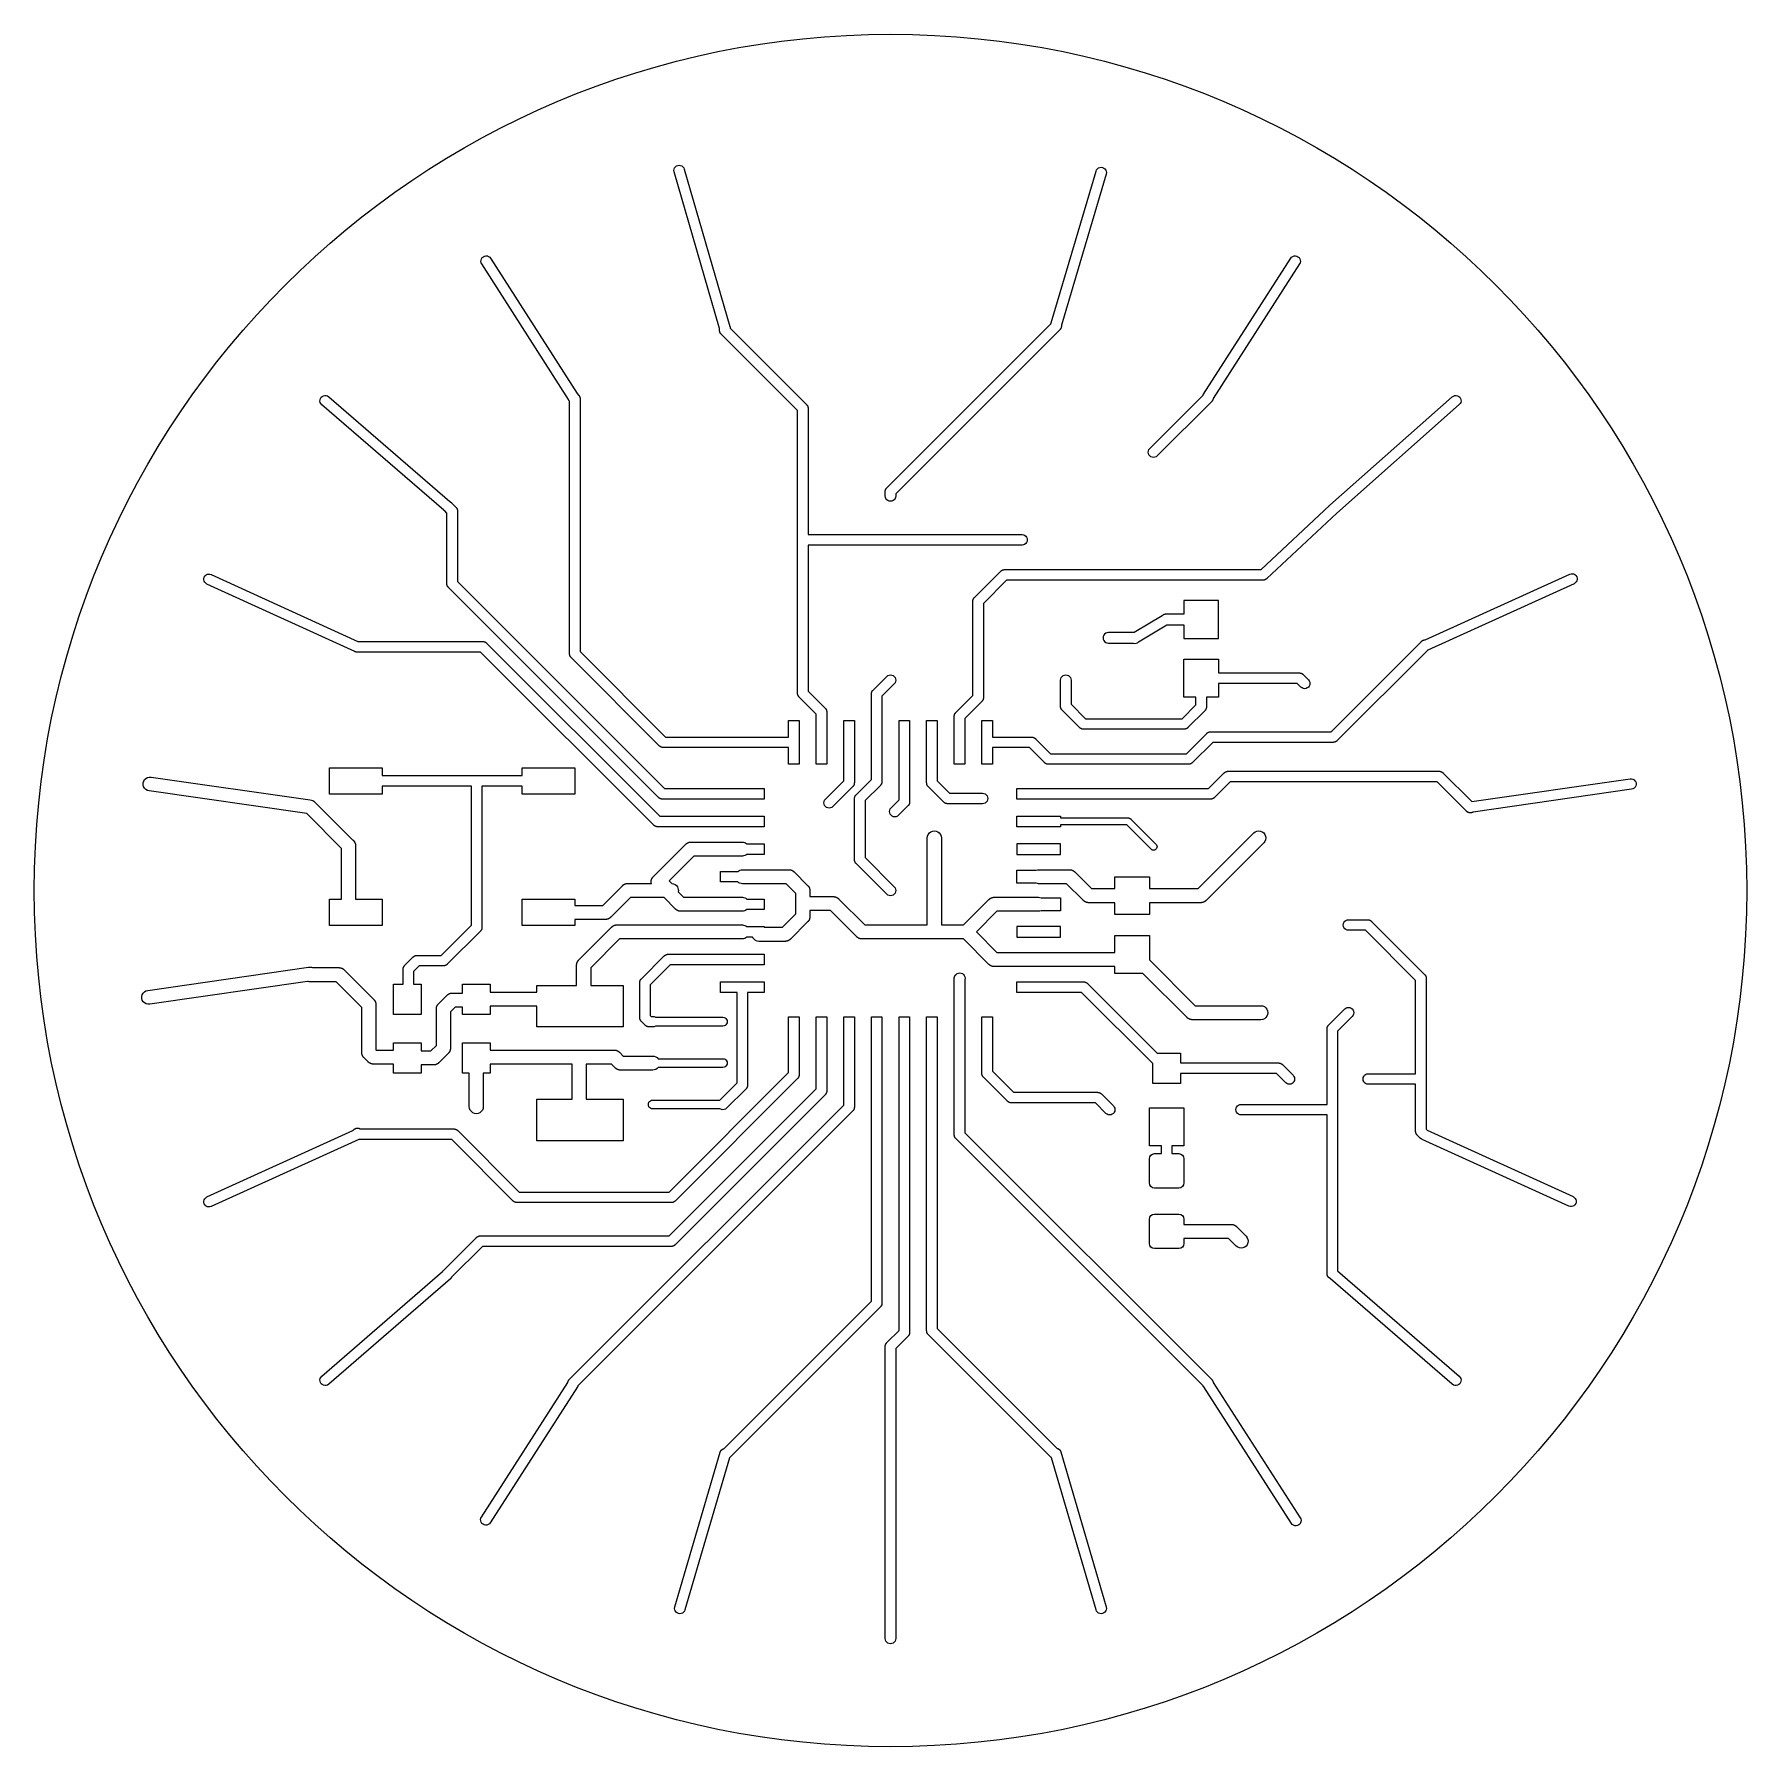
# Model space of a CAD drawing. Header units: millimetres. Extents: x -24.8 to 24.8, y -24.8 to 24.8.
import ezdxf

# ---------------------------------------------------------------- set-up
doc = ezdxf.new("R2010")
doc.units = ezdxf.units.MM
doc.header["$MEASUREMENT"] = 0
doc.layers.add('top welded + LPKF', color=7, linetype='Continuous')

msp = doc.modelspace()

# ---------------------------------------------------------------- linework, layer by layer
at = {"layer": 'top welded + LPKF', "lineweight": 9}
msp.add_open_spline([(24.8079, 0), (24.8079, 13.701), (13.7011, 24.8079), (0, 24.8079), (0, 24.8079), (-13.701, 24.8079), (-24.8079, 13.7011), (-24.8079, 0.0001), (-24.8079, 0.0001), (-24.8079, -13.701), (-13.7011, -24.8078), (-0.0001, -24.8079), (-0.0001, -24.8079), (13.7009, -24.8079), (24.8078, -13.7012), (24.8079, -0.0001), (24.8079, -0.0001), (24.8079, -0.0001), (24.8079, 0)], degree=3, knots=[0, 0, 0, 0, 0.2, 0.2, 0.2, 0.2, 0.4, 0.4, 0.4, 0.4, 0.6, 0.6, 0.6, 0.6, 1, 1, 1, 1.0001, 1.0001, 1.0001, 1.0001], dxfattribs=at)
at = {"layer": 'top welded + LPKF', "color": 12, "lineweight": 9}
for points, knots in [([(-2.3876, 10.0076), (-2.3876, 10.0076), (3.81, 10.0076), (3.81, 10.0076), (3.81, 10.0076), (3.8644, 10.0076), (3.9148, 10.0366), (3.942, 10.0838), (3.942, 10.0838), (3.9692, 10.131), (3.9692, 10.189), (3.942, 10.2362), (3.942, 10.2362), (3.9148, 10.2834), (3.8644, 10.3124), (3.81, 10.3124), (3.81, 10.3124), (3.81, 10.3124), (-2.3876, 10.3124), (-2.3876, 10.3124), (-2.3876, 10.3124), (-2.3876, 10.3124), (-2.3876, 13.9654), (-2.3876, 13.9654), (-2.3876, 13.9654), (-2.3874, 13.9703), (-2.3875, 13.9752), (-2.3879, 13.9801), (-2.3879, 13.9801), (-2.3879, 13.9801), (-2.3879, 13.9803), (-2.3879, 13.9803), (-2.3879, 13.9803), (-2.3879, 13.9803), (-2.388, 13.9827), (-2.388, 13.9827), (-2.388, 13.9827), (-2.388, 13.9827), (-2.3881, 13.9827), (-2.3881, 13.9827), (-2.3881, 13.9827), (-2.3881, 13.9827), (-2.3883, 13.9852), (-2.3883, 13.9852), (-2.3883, 13.9852), (-2.3883, 13.9852), (-2.3884, 13.9852), (-2.3884, 13.9852), (-2.3884, 13.9852), (-2.3884, 13.9852), (-2.3885, 13.9877), (-2.3885, 13.9877), (-2.3885, 13.9877), (-2.3885, 13.9877), (-2.3886, 13.9877), (-2.3886, 13.9877), (-2.3886, 13.9877), (-2.3886, 13.9877), (-2.3889, 13.9901), (-2.3889, 13.9901), (-2.3889, 13.9901), (-2.3889, 13.9901), (-2.3889, 13.9902), (-2.3889, 13.9902), (-2.3889, 13.9902), (-2.3889, 13.9902), (-2.3892, 13.9926), (-2.3892, 13.9926), (-2.3892, 13.9926), (-2.3892, 13.9926), (-2.3893, 13.9927), (-2.3893, 13.9927), (-2.3893, 13.9927), (-2.3893, 13.9927), (-2.3896, 13.995), (-2.3896, 13.995), (-2.3896, 13.995), (-2.3896, 13.995), (-2.3897, 13.9951), (-2.3897, 13.9951), (-2.3897, 13.9951), (-2.3897, 13.9951), (-2.39, 13.9974), (-2.39, 13.9974), (-2.39, 13.9974), (-2.39, 13.9974), (-2.3901, 13.9976), (-2.3901, 13.9976), (-2.3901, 13.9976), (-2.3901, 13.9976), (-2.3905, 13.9999), (-2.3905, 13.9999), (-2.3905, 13.9999), (-2.3905, 13.9999), (-2.3906, 14.0001), (-2.3906, 14.0001), (-2.3906, 14.0001), (-2.3906, 14.0001), (-2.391, 14.0023), (-2.391, 14.0023), (-2.391, 14.0023), (-2.391, 14.0023), (-2.3911, 14.0025), (-2.3911, 14.0025), (-2.3911, 14.0025), (-2.3911, 14.0025), (-2.3921, 14.0071), (-2.3921, 14.0071), (-2.3921, 14.0071), (-2.3921, 14.0071), (-2.3922, 14.0073), (-2.3922, 14.0073), (-2.3922, 14.0073), (-2.3922, 14.0073), (-2.3934, 14.0119), (-2.3934, 14.0119), (-2.3934, 14.0119), (-2.3934, 14.0119), (-2.3935, 14.0121), (-2.3935, 14.0121), (-2.3935, 14.0121), (-2.3935, 14.0121), (-2.3941, 14.0142), (-2.3941, 14.0142), (-2.3941, 14.0142), (-2.3941, 14.0142), (-2.3942, 14.0145), (-2.3942, 14.0145), (-2.3942, 14.0145), (-2.3942, 14.0145), (-2.3948, 14.0166), (-2.3948, 14.0166), (-2.3948, 14.0166), (-2.3948, 14.0166), (-2.395, 14.0169), (-2.395, 14.0169), (-2.395, 14.0169), (-2.395, 14.0169), (-2.3956, 14.0189), (-2.3956, 14.0189), (-2.3956, 14.0189), (-2.3956, 14.0189), (-2.3958, 14.0192), (-2.3958, 14.0192), (-2.3958, 14.0192), (-2.3958, 14.0192), (-2.3964, 14.0213), (-2.3964, 14.0213), (-2.3964, 14.0213), (-2.3964, 14.0213), (-2.3966, 14.0216), (-2.3966, 14.0216), (-2.3966, 14.0216), (-2.3966, 14.0216), (-2.3973, 14.0236), (-2.3973, 14.0236), (-2.3973, 14.0236), (-2.3973, 14.0236), (-2.3974, 14.0239), (-2.3974, 14.0239), (-2.3974, 14.0239), (-2.3974, 14.0239), (-2.3981, 14.0259), (-2.3981, 14.0259), (-2.3981, 14.0259), (-2.3981, 14.0259), (-2.3983, 14.0262), (-2.3983, 14.0262), (-2.3983, 14.0262), (-2.3983, 14.0262), (-2.3991, 14.0282), (-2.3991, 14.0282), (-2.3991, 14.0282), (-2.3991, 14.0282), (-2.3993, 14.0285), (-2.3993, 14.0285), (-2.3993, 14.0285), (-2.3993, 14.0285), (-2.4, 14.0304), (-2.4, 14.0304), (-2.4, 14.0304), (-2.4, 14.0304), (-2.4002, 14.0308), (-2.4002, 14.0308), (-2.4002, 14.0308), (-2.4002, 14.0308), (-2.401, 14.0327), (-2.401, 14.0327), (-2.401, 14.0327), (-2.401, 14.0327), (-2.4012, 14.033), (-2.4012, 14.033), (-2.4012, 14.033), (-2.4012, 14.033), (-2.4021, 14.035), (-2.4021, 14.035), (-2.4021, 14.035), (-2.4021, 14.035), (-2.4023, 14.0353), (-2.4023, 14.0353), (-2.4023, 14.0353), (-2.4023, 14.0353), (-2.4031, 14.0372), (-2.4031, 14.0372), (-2.4031, 14.0372), (-2.4031, 14.0372), (-2.4033, 14.0375), (-2.4033, 14.0375), (-2.4033, 14.0375), (-2.4033, 14.0375), (-2.4054, 14.0416), (-2.4054, 14.0416), (-2.4054, 14.0416), (-2.4054, 14.0416), (-2.4056, 14.0419), (-2.4056, 14.0419), (-2.4056, 14.0419), (-2.4056, 14.0419), (-2.4066, 14.0438), (-2.4066, 14.0438), (-2.4066, 14.0438), (-2.4066, 14.0438), (-2.4068, 14.0441), (-2.4068, 14.0441), (-2.4068, 14.0441), (-2.4068, 14.0441), (-2.4078, 14.046), (-2.4078, 14.046), (-2.4078, 14.046), (-2.4078, 14.046), (-2.408, 14.0462), (-2.408, 14.0462), (-2.408, 14.0462), (-2.408, 14.0462), (-2.4091, 14.0481), (-2.4091, 14.0481), (-2.4091, 14.0481), (-2.4091, 14.0481), (-2.4093, 14.0483), (-2.4093, 14.0483), (-2.4093, 14.0483), (-2.4093, 14.0483), (-2.4104, 14.0502), (-2.4104, 14.0502), (-2.4104, 14.0502), (-2.4104, 14.0502), (-2.4105, 14.0504), (-2.4105, 14.0504), (-2.4105, 14.0504), (-2.4105, 14.0504), (-2.4117, 14.0523), (-2.4117, 14.0523), (-2.4117, 14.0523), (-2.4117, 14.0523), (-2.4119, 14.0525), (-2.4119, 14.0525), (-2.4119, 14.0525), (-2.4119, 14.0525), (-2.413, 14.0544), (-2.413, 14.0544), (-2.413, 14.0544), (-2.413, 14.0544), (-2.4132, 14.0546), (-2.4132, 14.0546), (-2.4132, 14.0546), (-2.4132, 14.0546), (-2.4145, 14.0565), (-2.4145, 14.0565), (-2.4145, 14.0565), (-2.4145, 14.0565), (-2.4146, 14.0566), (-2.4146, 14.0566), (-2.4146, 14.0566), (-2.4146, 14.0566), (-2.4159, 14.0585), (-2.4159, 14.0585), (-2.4159, 14.0585), (-2.4159, 14.0585), (-2.416, 14.0587), (-2.416, 14.0587), (-2.416, 14.0587), (-2.416, 14.0587), (-2.4174, 14.0606), (-2.4174, 14.0606), (-2.4174, 14.0606), (-2.4174, 14.0606), (-2.4175, 14.0606), (-2.4175, 14.0606), (-2.4175, 14.0606), (-2.4175, 14.0606), (-2.4189, 14.0626), (-2.4189, 14.0626), (-2.4189, 14.0626), (-2.4189, 14.0626), (-2.4204, 14.0646), (-2.4204, 14.0646), (-2.4204, 14.0646), (-2.4204, 14.0646), (-2.4205, 14.0646), (-2.4205, 14.0646), (-2.4205, 14.0646), (-2.4205, 14.0646), (-2.422, 14.0665), (-2.422, 14.0665), (-2.422, 14.0665), (-2.422, 14.0665), (-2.4236, 14.0684), (-2.4236, 14.0684), (-2.4236, 14.0684), (-2.4236, 14.0684), (-2.4236, 14.0685), (-2.4236, 14.0685), (-2.4236, 14.0685), (-2.4236, 14.0685), (-2.4252, 14.0703), (-2.4252, 14.0703), (-2.4252, 14.0703), (-2.4252, 14.0703), (-2.4253, 14.0704), (-2.4253, 14.0704), (-2.4253, 14.0704), (-2.4253, 14.0704), (-2.4253, 14.0705), (-2.4253, 14.0705), (-2.4253, 14.0705), (-2.4253, 14.0705), (-2.428, 14.0734), (-2.428, 14.0734), (-2.428, 14.0734), (-2.428, 14.0734), (-2.4285, 14.074), (-2.4285, 14.074), (-2.4285, 14.074), (-2.4285, 14.074), (-2.4287, 14.0741), (-2.4287, 14.0741), (-2.4287, 14.0741), (-2.4287, 14.0741), (-2.4302, 14.0758), (-2.4302, 14.0758), (-2.4302, 14.0758), (-2.4302, 14.0758), (-2.4304, 14.076), (-2.4304, 14.076), (-2.4304, 14.076), (-2.4304, 14.076), (-2.432, 14.0776), (-2.432, 14.0776), (-2.432, 14.0776), (-2.432, 14.0776), (-2.4322, 14.0778), (-2.4322, 14.0778), (-2.4322, 14.0778), (-2.4322, 14.0778), (-2.4338, 14.0793), (-2.4338, 14.0793), (-2.4338, 14.0793), (-2.4338, 14.0793), (-4.6476, 16.2932), (-4.6476, 16.2932), (-4.6476, 16.2932), (-4.6476, 16.2932), (-4.6476, 16.2978), (-4.6476, 16.2978), (-4.6476, 16.2978), (-4.6476, 16.2978), (-4.6476, 16.3), (-4.6476, 16.3), (-4.6476, 16.3), (-4.6476, 16.3), (-4.6476, 16.3003), (-4.6476, 16.3003), (-4.6476, 16.3003), (-4.6476, 16.3003), (-4.6476, 16.3025), (-4.6476, 16.3025), (-4.6476, 16.3025), (-4.6476, 16.3025), (-4.6476, 16.3027), (-4.6476, 16.3027), (-4.6476, 16.3027), (-4.6476, 16.3027), (-4.6477, 16.3051), (-4.6477, 16.3051), (-4.6477, 16.3051), (-4.6477, 16.3051), (-4.6477, 16.3052), (-4.6477, 16.3052), (-4.6477, 16.3052), (-4.6477, 16.3052), (-4.6478, 16.3076), (-4.6478, 16.3076), (-4.6478, 16.3076), (-4.6478, 16.3076), (-4.6478, 16.3077), (-4.6478, 16.3077), (-4.6478, 16.3077), (-4.6478, 16.3077), (-4.6479, 16.3101), (-4.6479, 16.3101), (-4.6479, 16.3101), (-4.6479, 16.3101), (-4.6479, 16.3102), (-4.6479, 16.3102), (-4.6479, 16.3102), (-4.6479, 16.3102), (-4.6481, 16.3127), (-4.6481, 16.3127), (-4.6481, 16.3127), (-4.6481, 16.3127), (-4.6484, 16.3152), (-4.6484, 16.3152), (-4.6484, 16.3152), (-4.6484, 16.3152), (-4.6486, 16.3177), (-4.6486, 16.3177), (-4.6486, 16.3177), (-4.6486, 16.3177), (-4.6489, 16.3202), (-4.6489, 16.3202), (-4.6489, 16.3202), (-4.6489, 16.3202), (-4.6493, 16.3226), (-4.6493, 16.3226), (-4.6493, 16.3226), (-4.6493, 16.3226), (-4.6493, 16.3227), (-4.6493, 16.3227), (-4.6493, 16.3227), (-4.6493, 16.3227), (-4.6497, 16.3251), (-4.6497, 16.3251), (-4.6497, 16.3251), (-4.6497, 16.3251), (-4.6501, 16.3276), (-4.6501, 16.3276), (-4.6501, 16.3276), (-4.6501, 16.3276), (-4.6506, 16.3301), (-4.6506, 16.3301), (-4.6506, 16.3301), (-4.6506, 16.3301), (-4.6511, 16.3325), (-4.6511, 16.3325), (-4.6511, 16.3325), (-4.6511, 16.3325), (-4.6511, 16.3326), (-4.6511, 16.3326), (-4.6511, 16.3326), (-4.6511, 16.3326), (-4.6517, 16.3349), (-4.6517, 16.3349), (-4.6517, 16.3349), (-4.6517, 16.3349), (-4.6517, 16.335), (-4.6517, 16.335), (-4.6517, 16.335), (-4.6517, 16.335), (-4.6522, 16.3373), (-4.6522, 16.3373), (-4.6522, 16.3373), (-4.6522, 16.3373), (-4.6523, 16.3375), (-4.6523, 16.3375), (-4.6523, 16.3375), (-4.6523, 16.3375), (-4.6529, 16.3398), (-4.6529, 16.3398), (-4.6529, 16.3398), (-4.6529, 16.3398), (-4.6529, 16.3399), (-4.6529, 16.3399), (-4.6529, 16.3399), (-4.6529, 16.3399), (-4.6535, 16.3421), (-4.6535, 16.3421), (-4.6535, 16.3421), (-4.6535, 16.3421), (-4.6536, 16.3424), (-4.6536, 16.3424), (-4.6536, 16.3424), (-4.6536, 16.3424), (-4.6543, 16.3447), (-4.6543, 16.3447), (-4.6543, 16.3447), (-4.6543, 16.3447), (-5.9752, 20.9036), (-5.9752, 20.9036), (-5.9752, 20.9036), (-5.9903, 20.9559), (-6.0322, 20.9962), (-6.0851, 21.0092), (-6.0851, 21.0092), (-6.138, 21.0222), (-6.1938, 21.0061), (-6.2315, 20.9668), (-6.2315, 20.9668), (-6.2692, 20.9275), (-6.2831, 20.8711), (-6.268, 20.8188), (-6.268, 20.8188), (-6.268, 20.8188), (-4.9524, 16.2783), (-4.9524, 16.2783), (-4.9524, 16.2783), (-4.9524, 16.2783), (-4.9524, 16.2346), (-4.9524, 16.2346), (-4.9524, 16.2346), (-4.9526, 16.2297), (-4.9525, 16.2248), (-4.9521, 16.2199), (-4.9521, 16.2199), (-4.9521, 16.2199), (-4.9521, 16.2197), (-4.9521, 16.2197), (-4.9521, 16.2197), (-4.9521, 16.2197), (-4.952, 16.2173), (-4.952, 16.2173), (-4.952, 16.2173), (-4.952, 16.2173), (-4.9519, 16.2173), (-4.9519, 16.2173), (-4.9519, 16.2173), (-4.9519, 16.2173), (-4.9517, 16.2148), (-4.9517, 16.2148), (-4.9517, 16.2148), (-4.9517, 16.2148), (-4.9516, 16.2148), (-4.9516, 16.2148), (-4.9516, 16.2148), (-4.9516, 16.2148), (-4.9515, 16.2123), (-4.9515, 16.2123), (-4.9515, 16.2123), (-4.9515, 16.2123), (-4.9514, 16.2123), (-4.9514, 16.2123), (-4.9514, 16.2123), (-4.9514, 16.2123), (-4.9511, 16.2099), (-4.9511, 16.2099), (-4.9511, 16.2099), (-4.9511, 16.2099), (-4.9511, 16.2098), (-4.9511, 16.2098), (-4.9511, 16.2098), (-4.9511, 16.2098), (-4.9508, 16.2074), (-4.9508, 16.2074), (-4.9508, 16.2074), (-4.9508, 16.2074), (-4.9507, 16.2073), (-4.9507, 16.2073), (-4.9507, 16.2073), (-4.9507, 16.2073), (-4.9504, 16.205), (-4.9504, 16.205), (-4.9504, 16.205), (-4.9504, 16.205), (-4.9503, 16.2049), (-4.9503, 16.2049), (-4.9503, 16.2049), (-4.9503, 16.2049), (-4.95, 16.2026), (-4.95, 16.2026), (-4.95, 16.2026), (-4.95, 16.2026), (-4.9499, 16.2024), (-4.9499, 16.2024), (-4.9499, 16.2024), (-4.9499, 16.2024), (-4.9495, 16.2001), (-4.9495, 16.2001), (-4.9495, 16.2001), (-4.9495, 16.2001), (-4.9494, 16.1999), (-4.9494, 16.1999), (-4.9494, 16.1999), (-4.9494, 16.1999), (-4.949, 16.1977), (-4.949, 16.1977), (-4.949, 16.1977), (-4.949, 16.1977), (-4.9489, 16.1975), (-4.9489, 16.1975), (-4.9489, 16.1975), (-4.9489, 16.1975), (-4.9479, 16.1929), (-4.9479, 16.1929), (-4.9479, 16.1929), (-4.9479, 16.1929), (-4.9478, 16.1927), (-4.9478, 16.1927), (-4.9478, 16.1927), (-4.9478, 16.1927), (-4.9466, 16.1881), (-4.9466, 16.1881), (-4.9466, 16.1881), (-4.9466, 16.1881), (-4.9465, 16.1879), (-4.9465, 16.1879), (-4.9465, 16.1879), (-4.9465, 16.1879), (-4.9459, 16.1858), (-4.9459, 16.1858), (-4.9459, 16.1858), (-4.9459, 16.1858), (-4.9458, 16.1855), (-4.9458, 16.1855), (-4.9458, 16.1855), (-4.9458, 16.1855), (-4.9452, 16.1834), (-4.9452, 16.1834), (-4.9452, 16.1834), (-4.9452, 16.1834), (-4.945, 16.1831), (-4.945, 16.1831), (-4.945, 16.1831), (-4.945, 16.1831), (-4.9444, 16.1811), (-4.9444, 16.1811), (-4.9444, 16.1811), (-4.9444, 16.1811), (-4.9442, 16.1808), (-4.9442, 16.1808), (-4.9442, 16.1808), (-4.9442, 16.1808), (-4.9436, 16.1787), (-4.9436, 16.1787), (-4.9436, 16.1787), (-4.9436, 16.1787), (-4.9434, 16.1784), (-4.9434, 16.1784), (-4.9434, 16.1784), (-4.9434, 16.1784), (-4.9427, 16.1764), (-4.9427, 16.1764), (-4.9427, 16.1764), (-4.9427, 16.1764), (-4.9426, 16.1761), (-4.9426, 16.1761), (-4.9426, 16.1761), (-4.9426, 16.1761), (-4.9419, 16.1741), (-4.9419, 16.1741), (-4.9419, 16.1741), (-4.9419, 16.1741), (-4.9417, 16.1738), (-4.9417, 16.1738), (-4.9417, 16.1738), (-4.9417, 16.1738), (-4.9409, 16.1718), (-4.9409, 16.1718), (-4.9409, 16.1718), (-4.9409, 16.1718), (-4.9407, 16.1715), (-4.9407, 16.1715), (-4.9407, 16.1715), (-4.9407, 16.1715), (-4.94, 16.1696), (-4.94, 16.1696), (-4.94, 16.1696), (-4.94, 16.1696), (-4.9398, 16.1692), (-4.9398, 16.1692), (-4.9398, 16.1692), (-4.9398, 16.1692), (-4.939, 16.1673), (-4.939, 16.1673), (-4.939, 16.1673), (-4.939, 16.1673), (-4.9388, 16.167), (-4.9388, 16.167), (-4.9388, 16.167), (-4.9388, 16.167), (-4.9379, 16.165), (-4.9379, 16.165), (-4.9379, 16.165), (-4.9379, 16.165), (-4.9377, 16.1647), (-4.9377, 16.1647), (-4.9377, 16.1647), (-4.9377, 16.1647), (-4.9369, 16.1628), (-4.9369, 16.1628), (-4.9369, 16.1628), (-4.9369, 16.1628), (-4.9367, 16.1625), (-4.9367, 16.1625), (-4.9367, 16.1625), (-4.9367, 16.1625), (-4.9346, 16.1584), (-4.9346, 16.1584), (-4.9346, 16.1584), (-4.9346, 16.1584), (-4.9344, 16.1581), (-4.9344, 16.1581), (-4.9344, 16.1581), (-4.9344, 16.1581), (-4.9334, 16.1562), (-4.9334, 16.1562), (-4.9334, 16.1562), (-4.9334, 16.1562), (-4.9332, 16.1559), (-4.9332, 16.1559), (-4.9332, 16.1559), (-4.9332, 16.1559), (-4.9322, 16.154), (-4.9322, 16.154), (-4.9322, 16.154), (-4.9322, 16.154), (-4.932, 16.1538), (-4.932, 16.1538), (-4.932, 16.1538), (-4.932, 16.1538), (-4.9309, 16.1519), (-4.9309, 16.1519), (-4.9309, 16.1519), (-4.9309, 16.1519), (-4.9307, 16.1517), (-4.9307, 16.1517), (-4.9307, 16.1517), (-4.9307, 16.1517), (-4.9296, 16.1498), (-4.9296, 16.1498), (-4.9296, 16.1498), (-4.9296, 16.1498), (-4.9295, 16.1496), (-4.9295, 16.1496), (-4.9295, 16.1496), (-4.9295, 16.1496), (-4.9283, 16.1477), (-4.9283, 16.1477), (-4.9283, 16.1477), (-4.9283, 16.1477), (-4.9281, 16.1475), (-4.9281, 16.1475), (-4.9281, 16.1475), (-4.9281, 16.1475), (-4.927, 16.1456), (-4.927, 16.1456), (-4.927, 16.1456), (-4.927, 16.1456), (-4.9268, 16.1454), (-4.9268, 16.1454), (-4.9268, 16.1454), (-4.9268, 16.1454), (-4.9255, 16.1435), (-4.9255, 16.1435), (-4.9255, 16.1435), (-4.9255, 16.1435), (-4.9254, 16.1434), (-4.9254, 16.1434), (-4.9254, 16.1434), (-4.9254, 16.1434), (-4.9241, 16.1415), (-4.9241, 16.1415), (-4.9241, 16.1415), (-4.9241, 16.1415), (-4.924, 16.1413), (-4.924, 16.1413), (-4.924, 16.1413), (-4.924, 16.1413), (-4.9226, 16.1394), (-4.9226, 16.1394), (-4.9226, 16.1394), (-4.9226, 16.1394), (-4.9225, 16.1394), (-4.9225, 16.1394), (-4.9225, 16.1394), (-4.9225, 16.1394), (-4.9211, 16.1374), (-4.9211, 16.1374), (-4.9211, 16.1374), (-4.9211, 16.1374), (-4.9196, 16.1354), (-4.9196, 16.1354), (-4.9196, 16.1354), (-4.9196, 16.1354), (-4.9195, 16.1354), (-4.9195, 16.1354), (-4.9195, 16.1354), (-4.9195, 16.1354), (-4.918, 16.1335), (-4.918, 16.1335), (-4.918, 16.1335), (-4.918, 16.1335), (-4.9164, 16.1316), (-4.9164, 16.1316), (-4.9164, 16.1316), (-4.9164, 16.1316), (-4.9164, 16.1315), (-4.9164, 16.1315), (-4.9164, 16.1315), (-4.9164, 16.1315), (-4.9148, 16.1297), (-4.9148, 16.1297), (-4.9148, 16.1297), (-4.9148, 16.1297), (-4.9147, 16.1296), (-4.9147, 16.1296), (-4.9147, 16.1296), (-4.9147, 16.1296), (-4.9147, 16.1295), (-4.9147, 16.1295), (-4.9147, 16.1295), (-4.9147, 16.1295), (-4.912, 16.1266), (-4.912, 16.1266), (-4.912, 16.1266), (-4.912, 16.1266), (-4.9115, 16.126), (-4.9115, 16.126), (-4.9115, 16.126), (-4.9115, 16.126), (-4.9113, 16.1259), (-4.9113, 16.1259), (-4.9113, 16.1259), (-4.9113, 16.1259), (-4.9098, 16.1242), (-4.9098, 16.1242), (-4.9098, 16.1242), (-4.9098, 16.1242), (-4.9096, 16.124), (-4.9096, 16.124), (-4.9096, 16.124), (-4.9096, 16.124), (-4.908, 16.1225), (-4.908, 16.1225), (-4.908, 16.1225), (-4.908, 16.1225), (-4.9078, 16.1222), (-4.9078, 16.1222), (-4.9078, 16.1222), (-4.9078, 16.1222), (-4.9062, 16.1207), (-4.9062, 16.1207), (-4.9062, 16.1207), (-4.9062, 16.1207), (-2.6924, 13.9068), (-2.6924, 13.9068), (-2.6924, 13.9068), (-2.6924, 13.9068), (-2.6924, 10.1625), (-2.6924, 10.1625), (-2.6924, 10.1625), (-2.6924, 10.1625), (-2.6924, 10.16), (-2.6924, 10.16), (-2.6924, 10.16), (-2.6924, 10.16), (-2.6924, 10.1575), (-2.6924, 10.1575), (-2.6924, 10.1575), (-2.6924, 10.1575), (-2.6924, 5.7196), (-2.6924, 5.7196), (-2.6924, 5.7196), (-2.6926, 5.7147), (-2.6925, 5.7098), (-2.6921, 5.7049), (-2.6921, 5.7049), (-2.6921, 5.7049), (-2.6921, 5.7047), (-2.6921, 5.7047), (-2.6921, 5.7047), (-2.6921, 5.7047), (-2.692, 5.7023), (-2.692, 5.7023), (-2.692, 5.7023), (-2.692, 5.7023), (-2.6919, 5.7023), (-2.6919, 5.7023), (-2.6919, 5.7023), (-2.6919, 5.7023), (-2.6917, 5.6998), (-2.6917, 5.6998), (-2.6917, 5.6998), (-2.6917, 5.6998), (-2.6916, 5.6998), (-2.6916, 5.6998), (-2.6916, 5.6998), (-2.6916, 5.6998), (-2.6915, 5.6973), (-2.6915, 5.6973), (-2.6915, 5.6973), (-2.6915, 5.6973), (-2.6914, 5.6973), (-2.6914, 5.6973), (-2.6914, 5.6973), (-2.6914, 5.6973), (-2.6911, 5.6949), (-2.6911, 5.6949), (-2.6911, 5.6949), (-2.6911, 5.6949), (-2.6911, 5.6948), (-2.6911, 5.6948), (-2.6911, 5.6948), (-2.6911, 5.6948), (-2.6908, 5.6924), (-2.6908, 5.6924), (-2.6908, 5.6924), (-2.6908, 5.6924), (-2.6907, 5.6923), (-2.6907, 5.6923), (-2.6907, 5.6923), (-2.6907, 5.6923), (-2.6904, 5.69), (-2.6904, 5.69), (-2.6904, 5.69), (-2.6904, 5.69), (-2.6903, 5.6899), (-2.6903, 5.6899), (-2.6903, 5.6899), (-2.6903, 5.6899), (-2.69, 5.6876), (-2.69, 5.6876), (-2.69, 5.6876), (-2.69, 5.6876), (-2.6899, 5.6874), (-2.6899, 5.6874), (-2.6899, 5.6874), (-2.6899, 5.6874), (-2.6895, 5.6851), (-2.6895, 5.6851), (-2.6895, 5.6851), (-2.6895, 5.6851), (-2.6894, 5.6849), (-2.6894, 5.6849), (-2.6894, 5.6849), (-2.6894, 5.6849), (-2.689, 5.6827), (-2.689, 5.6827), (-2.689, 5.6827), (-2.689, 5.6827), (-2.6889, 5.6825), (-2.6889, 5.6825), (-2.6889, 5.6825), (-2.6889, 5.6825), (-2.6879, 5.6779), (-2.6879, 5.6779), (-2.6879, 5.6779), (-2.6879, 5.6779), (-2.6878, 5.6777), (-2.6878, 5.6777), (-2.6878, 5.6777), (-2.6878, 5.6777), (-2.6866, 5.6731), (-2.6866, 5.6731), (-2.6866, 5.6731), (-2.6866, 5.6731), (-2.6865, 5.6729), (-2.6865, 5.6729), (-2.6865, 5.6729), (-2.6865, 5.6729), (-2.6859, 5.6708), (-2.6859, 5.6708), (-2.6859, 5.6708), (-2.6859, 5.6708), (-2.6858, 5.6705), (-2.6858, 5.6705), (-2.6858, 5.6705), (-2.6858, 5.6705), (-2.6852, 5.6684), (-2.6852, 5.6684), (-2.6852, 5.6684), (-2.6852, 5.6684), (-2.685, 5.6681), (-2.685, 5.6681), (-2.685, 5.6681), (-2.685, 5.6681), (-2.6844, 5.6661), (-2.6844, 5.6661), (-2.6844, 5.6661), (-2.6844, 5.6661), (-2.6842, 5.6658), (-2.6842, 5.6658), (-2.6842, 5.6658), (-2.6842, 5.6658), (-2.6836, 5.6637), (-2.6836, 5.6637), (-2.6836, 5.6637), (-2.6836, 5.6637), (-2.6834, 5.6634), (-2.6834, 5.6634), (-2.6834, 5.6634), (-2.6834, 5.6634), (-2.6827, 5.6614), (-2.6827, 5.6614), (-2.6827, 5.6614), (-2.6827, 5.6614), (-2.6826, 5.6611), (-2.6826, 5.6611), (-2.6826, 5.6611), (-2.6826, 5.6611), (-2.6819, 5.6591), (-2.6819, 5.6591), (-2.6819, 5.6591), (-2.6819, 5.6591), (-2.6817, 5.6588), (-2.6817, 5.6588), (-2.6817, 5.6588), (-2.6817, 5.6588), (-2.6809, 5.6568), (-2.6809, 5.6568), (-2.6809, 5.6568), (-2.6809, 5.6568), (-2.6807, 5.6565), (-2.6807, 5.6565), (-2.6807, 5.6565), (-2.6807, 5.6565), (-2.68, 5.6546), (-2.68, 5.6546), (-2.68, 5.6546), (-2.68, 5.6546), (-2.6798, 5.6542), (-2.6798, 5.6542), (-2.6798, 5.6542), (-2.6798, 5.6542), (-2.679, 5.6523), (-2.679, 5.6523), (-2.679, 5.6523), (-2.679, 5.6523), (-2.6788, 5.652), (-2.6788, 5.652), (-2.6788, 5.652), (-2.6788, 5.652), (-2.6779, 5.65), (-2.6779, 5.65), (-2.6779, 5.65), (-2.6779, 5.65), (-2.6777, 5.6497), (-2.6777, 5.6497), (-2.6777, 5.6497), (-2.6777, 5.6497), (-2.6769, 5.6478), (-2.6769, 5.6478), (-2.6769, 5.6478), (-2.6769, 5.6478), (-2.6767, 5.6475), (-2.6767, 5.6475), (-2.6767, 5.6475), (-2.6767, 5.6475), (-2.6746, 5.6434), (-2.6746, 5.6434), (-2.6746, 5.6434), (-2.6746, 5.6434), (-2.6744, 5.6431), (-2.6744, 5.6431), (-2.6744, 5.6431), (-2.6744, 5.6431), (-2.6734, 5.6412), (-2.6734, 5.6412), (-2.6734, 5.6412), (-2.6734, 5.6412), (-2.6732, 5.6409), (-2.6732, 5.6409), (-2.6732, 5.6409), (-2.6732, 5.6409), (-2.6722, 5.639), (-2.6722, 5.639), (-2.6722, 5.639), (-2.6722, 5.639), (-2.672, 5.6388), (-2.672, 5.6388), (-2.672, 5.6388), (-2.672, 5.6388), (-2.6709, 5.6369), (-2.6709, 5.6369), (-2.6709, 5.6369), (-2.6709, 5.6369), (-2.6707, 5.6367), (-2.6707, 5.6367), (-2.6707, 5.6367), (-2.6707, 5.6367), (-2.6696, 5.6348), (-2.6696, 5.6348), (-2.6696, 5.6348), (-2.6696, 5.6348), (-2.6695, 5.6346), (-2.6695, 5.6346), (-2.6695, 5.6346), (-2.6695, 5.6346), (-2.6683, 5.6327), (-2.6683, 5.6327), (-2.6683, 5.6327), (-2.6683, 5.6327), (-2.6681, 5.6325), (-2.6681, 5.6325), (-2.6681, 5.6325), (-2.6681, 5.6325), (-2.667, 5.6306), (-2.667, 5.6306), (-2.667, 5.6306), (-2.667, 5.6306), (-2.6668, 5.6304), (-2.6668, 5.6304), (-2.6668, 5.6304), (-2.6668, 5.6304), (-2.6655, 5.6285), (-2.6655, 5.6285), (-2.6655, 5.6285), (-2.6655, 5.6285), (-2.6654, 5.6284), (-2.6654, 5.6284), (-2.6654, 5.6284), (-2.6654, 5.6284), (-2.6641, 5.6265), (-2.6641, 5.6265), (-2.6641, 5.6265), (-2.6641, 5.6265), (-2.664, 5.6263), (-2.664, 5.6263), (-2.664, 5.6263), (-2.664, 5.6263), (-2.6626, 5.6244), (-2.6626, 5.6244), (-2.6626, 5.6244), (-2.6626, 5.6244), (-2.6625, 5.6244), (-2.6625, 5.6244), (-2.6625, 5.6244), (-2.6625, 5.6244), (-2.6611, 5.6224), (-2.6611, 5.6224), (-2.6611, 5.6224), (-2.6611, 5.6224), (-2.6596, 5.6204), (-2.6596, 5.6204), (-2.6596, 5.6204), (-2.6596, 5.6204), (-2.6595, 5.6204), (-2.6595, 5.6204), (-2.6595, 5.6204), (-2.6595, 5.6204), (-2.658, 5.6185), (-2.658, 5.6185), (-2.658, 5.6185), (-2.658, 5.6185), (-2.6564, 5.6166), (-2.6564, 5.6166), (-2.6564, 5.6166), (-2.6564, 5.6166), (-2.6564, 5.6165), (-2.6564, 5.6165), (-2.6564, 5.6165), (-2.6564, 5.6165), (-2.6548, 5.6147), (-2.6548, 5.6147), (-2.6548, 5.6147), (-2.6548, 5.6147), (-2.6547, 5.6146), (-2.6547, 5.6146), (-2.6547, 5.6146), (-2.6547, 5.6146), (-2.6547, 5.6145), (-2.6547, 5.6145), (-2.6547, 5.6145), (-2.6547, 5.6145), (-2.652, 5.6116), (-2.652, 5.6116), (-2.652, 5.6116), (-2.652, 5.6116), (-2.6515, 5.611), (-2.6515, 5.611), (-2.6515, 5.611), (-2.6515, 5.611), (-2.6513, 5.6109), (-2.6513, 5.6109), (-2.6513, 5.6109), (-2.6513, 5.6109), (-2.6498, 5.6092), (-2.6498, 5.6092), (-2.6498, 5.6092), (-2.6498, 5.6092), (-2.6496, 5.609), (-2.6496, 5.609), (-2.6496, 5.609), (-2.6496, 5.609), (-2.648, 5.6074), (-2.648, 5.6074), (-2.648, 5.6074), (-2.648, 5.6074), (-2.6478, 5.6072), (-2.6478, 5.6072), (-2.6478, 5.6072), (-2.6478, 5.6072), (-2.6462, 5.6057), (-2.6462, 5.6057), (-2.6462, 5.6057), (-2.6462, 5.6057), (-2.1524, 5.1118), (-2.1524, 5.1118), (-2.1524, 5.1118), (-2.1524, 5.1118), (-2.1524, 4.9276), (-2.1524, 4.9276), (-2.1524, 4.9276), (-2.1524, 4.9276), (-2.1524, 4.2926), (-2.1524, 4.2926), (-2.1524, 4.2926), (-2.1524, 4.2926), (-2.1524, 4.2901), (-2.1524, 4.2901), (-2.1524, 4.2901), (-2.1524, 4.2901), (-2.1524, 3.6576), (-2.1524, 3.6576), (-2.1524, 3.6576), (-2.1524, 3.6576), (-1.8476, 3.6576), (-1.8476, 3.6576), (-1.8476, 3.6576), (-1.8476, 3.6576), (-1.8476, 4.2901), (-1.8476, 4.2901), (-1.8476, 4.2901), (-1.8476, 4.2901), (-1.8476, 4.2926), (-1.8476, 4.2926), (-1.8476, 4.2926), (-1.8476, 4.2926), (-1.8476, 4.9276), (-1.8476, 4.9276), (-1.8476, 4.9276), (-1.8476, 4.9276), (-1.8476, 5.1704), (-1.8476, 5.1704), (-1.8476, 5.1704), (-1.8474, 5.1753), (-1.8475, 5.1802), (-1.8479, 5.1851), (-1.8479, 5.1851), (-1.8479, 5.1851), (-1.8479, 5.1853), (-1.8479, 5.1853), (-1.8479, 5.1853), (-1.8479, 5.1853), (-1.848, 5.1877), (-1.848, 5.1877), (-1.848, 5.1877), (-1.848, 5.1877), (-1.8481, 5.1877), (-1.8481, 5.1877), (-1.8481, 5.1877), (-1.8481, 5.1877), (-1.8483, 5.1902), (-1.8483, 5.1902), (-1.8483, 5.1902), (-1.8483, 5.1902), (-1.8484, 5.1902), (-1.8484, 5.1902), (-1.8484, 5.1902), (-1.8484, 5.1902), (-1.8485, 5.1927), (-1.8485, 5.1927), (-1.8485, 5.1927), (-1.8485, 5.1927), (-1.8486, 5.1927), (-1.8486, 5.1927), (-1.8486, 5.1927), (-1.8486, 5.1927), (-1.8489, 5.1951), (-1.8489, 5.1951), (-1.8489, 5.1951), (-1.8489, 5.1951), (-1.8489, 5.1952), (-1.8489, 5.1952), (-1.8489, 5.1952), (-1.8489, 5.1952), (-1.8492, 5.1976), (-1.8492, 5.1976), (-1.8492, 5.1976), (-1.8492, 5.1976), (-1.8493, 5.1977), (-1.8493, 5.1977), (-1.8493, 5.1977), (-1.8493, 5.1977), (-1.8496, 5.2), (-1.8496, 5.2), (-1.8496, 5.2), (-1.8496, 5.2), (-1.8497, 5.2001), (-1.8497, 5.2001), (-1.8497, 5.2001), (-1.8497, 5.2001), (-1.85, 5.2024), (-1.85, 5.2024), (-1.85, 5.2024), (-1.85, 5.2024), (-1.8501, 5.2026), (-1.8501, 5.2026), (-1.8501, 5.2026), (-1.8501, 5.2026), (-1.8505, 5.2049), (-1.8505, 5.2049), (-1.8505, 5.2049), (-1.8505, 5.2049), (-1.8506, 5.2051), (-1.8506, 5.2051), (-1.8506, 5.2051), (-1.8506, 5.2051), (-1.851, 5.2073), (-1.851, 5.2073), (-1.851, 5.2073), (-1.851, 5.2073), (-1.8511, 5.2075), (-1.8511, 5.2075), (-1.8511, 5.2075), (-1.8511, 5.2075), (-1.8521, 5.2121), (-1.8521, 5.2121), (-1.8521, 5.2121), (-1.8521, 5.2121), (-1.8522, 5.2123), (-1.8522, 5.2123), (-1.8522, 5.2123), (-1.8522, 5.2123), (-1.8534, 5.2169), (-1.8534, 5.2169), (-1.8534, 5.2169), (-1.8534, 5.2169), (-1.8535, 5.2171), (-1.8535, 5.2171), (-1.8535, 5.2171), (-1.8535, 5.2171), (-1.8541, 5.2192), (-1.8541, 5.2192), (-1.8541, 5.2192), (-1.8541, 5.2192), (-1.8542, 5.2195), (-1.8542, 5.2195), (-1.8542, 5.2195), (-1.8542, 5.2195), (-1.8548, 5.2216), (-1.8548, 5.2216), (-1.8548, 5.2216), (-1.8548, 5.2216), (-1.855, 5.2219), (-1.855, 5.2219), (-1.855, 5.2219), (-1.855, 5.2219), (-1.8556, 5.2239), (-1.8556, 5.2239), (-1.8556, 5.2239), (-1.8556, 5.2239), (-1.8558, 5.2242), (-1.8558, 5.2242), (-1.8558, 5.2242), (-1.8558, 5.2242), (-1.8564, 5.2263), (-1.8564, 5.2263), (-1.8564, 5.2263), (-1.8564, 5.2263), (-1.8566, 5.2266), (-1.8566, 5.2266), (-1.8566, 5.2266), (-1.8566, 5.2266), (-1.8573, 5.2286), (-1.8573, 5.2286), (-1.8573, 5.2286), (-1.8573, 5.2286), (-1.8574, 5.2289), (-1.8574, 5.2289), (-1.8574, 5.2289), (-1.8574, 5.2289), (-1.8581, 5.2309), (-1.8581, 5.2309), (-1.8581, 5.2309), (-1.8581, 5.2309), (-1.8583, 5.2312), (-1.8583, 5.2312), (-1.8583, 5.2312), (-1.8583, 5.2312), (-1.8591, 5.2332), (-1.8591, 5.2332), (-1.8591, 5.2332), (-1.8591, 5.2332), (-1.8593, 5.2335), (-1.8593, 5.2335), (-1.8593, 5.2335), (-1.8593, 5.2335), (-1.86, 5.2354), (-1.86, 5.2354), (-1.86, 5.2354), (-1.86, 5.2354), (-1.8602, 5.2358), (-1.8602, 5.2358), (-1.8602, 5.2358), (-1.8602, 5.2358), (-1.861, 5.2377), (-1.861, 5.2377), (-1.861, 5.2377), (-1.861, 5.2377), (-1.8612, 5.238), (-1.8612, 5.238), (-1.8612, 5.238), (-1.8612, 5.238), (-1.8621, 5.24), (-1.8621, 5.24), (-1.8621, 5.24), (-1.8621, 5.24), (-1.8623, 5.2403), (-1.8623, 5.2403), (-1.8623, 5.2403), (-1.8623, 5.2403), (-1.8631, 5.2422), (-1.8631, 5.2422), (-1.8631, 5.2422), (-1.8631, 5.2422), (-1.8633, 5.2425), (-1.8633, 5.2425), (-1.8633, 5.2425), (-1.8633, 5.2425), (-1.8654, 5.2466), (-1.8654, 5.2466), (-1.8654, 5.2466), (-1.8654, 5.2466), (-1.8656, 5.2469), (-1.8656, 5.2469), (-1.8656, 5.2469), (-1.8656, 5.2469), (-1.8666, 5.2488), (-1.8666, 5.2488), (-1.8666, 5.2488), (-1.8666, 5.2488), (-1.8668, 5.2491), (-1.8668, 5.2491), (-1.8668, 5.2491), (-1.8668, 5.2491), (-1.8678, 5.251), (-1.8678, 5.251), (-1.8678, 5.251), (-1.8678, 5.251), (-1.868, 5.2512), (-1.868, 5.2512), (-1.868, 5.2512), (-1.868, 5.2512), (-1.8691, 5.2531), (-1.8691, 5.2531), (-1.8691, 5.2531), (-1.8691, 5.2531), (-1.8693, 5.2533), (-1.8693, 5.2533), (-1.8693, 5.2533), (-1.8693, 5.2533), (-1.8704, 5.2552), (-1.8704, 5.2552), (-1.8704, 5.2552), (-1.8704, 5.2552), (-1.8705, 5.2554), (-1.8705, 5.2554), (-1.8705, 5.2554), (-1.8705, 5.2554), (-1.8717, 5.2573), (-1.8717, 5.2573), (-1.8717, 5.2573), (-1.8717, 5.2573), (-1.8719, 5.2575), (-1.8719, 5.2575), (-1.8719, 5.2575), (-1.8719, 5.2575), (-1.873, 5.2594), (-1.873, 5.2594), (-1.873, 5.2594), (-1.873, 5.2594), (-1.8732, 5.2596), (-1.8732, 5.2596), (-1.8732, 5.2596), (-1.8732, 5.2596), (-1.8745, 5.2615), (-1.8745, 5.2615), (-1.8745, 5.2615), (-1.8745, 5.2615), (-1.8746, 5.2616), (-1.8746, 5.2616), (-1.8746, 5.2616), (-1.8746, 5.2616), (-1.8759, 5.2635), (-1.8759, 5.2635), (-1.8759, 5.2635), (-1.8759, 5.2635), (-1.876, 5.2637), (-1.876, 5.2637), (-1.876, 5.2637), (-1.876, 5.2637), (-1.8774, 5.2656), (-1.8774, 5.2656), (-1.8774, 5.2656), (-1.8774, 5.2656), (-1.8775, 5.2656), (-1.8775, 5.2656), (-1.8775, 5.2656), (-1.8775, 5.2656), (-1.8789, 5.2676), (-1.8789, 5.2676), (-1.8789, 5.2676), (-1.8789, 5.2676), (-1.8804, 5.2696), (-1.8804, 5.2696), (-1.8804, 5.2696), (-1.8804, 5.2696), (-1.8805, 5.2696), (-1.8805, 5.2696), (-1.8805, 5.2696), (-1.8805, 5.2696), (-1.882, 5.2715), (-1.882, 5.2715), (-1.882, 5.2715), (-1.882, 5.2715), (-1.8836, 5.2734), (-1.8836, 5.2734), (-1.8836, 5.2734), (-1.8836, 5.2734), (-1.8836, 5.2735), (-1.8836, 5.2735), (-1.8836, 5.2735), (-1.8836, 5.2735), (-1.8852, 5.2753), (-1.8852, 5.2753), (-1.8852, 5.2753), (-1.8852, 5.2753), (-1.8853, 5.2754), (-1.8853, 5.2754), (-1.8853, 5.2754), (-1.8853, 5.2754), (-1.8853, 5.2755), (-1.8853, 5.2755), (-1.8853, 5.2755), (-1.8853, 5.2755), (-1.888, 5.2784), (-1.888, 5.2784), (-1.888, 5.2784), (-1.888, 5.2784), (-1.8885, 5.279), (-1.8885, 5.279), (-1.8885, 5.279), (-1.8885, 5.279), (-1.8887, 5.2791), (-1.8887, 5.2791), (-1.8887, 5.2791), (-1.8887, 5.2791), (-1.8902, 5.2808), (-1.8902, 5.2808), (-1.8902, 5.2808), (-1.8902, 5.2808), (-1.8904, 5.281), (-1.8904, 5.281), (-1.8904, 5.281), (-1.8904, 5.281), (-1.892, 5.2825), (-1.892, 5.2825), (-1.892, 5.2825), (-1.892, 5.2825), (-1.8922, 5.2828), (-1.8922, 5.2828), (-1.8922, 5.2828), (-1.8922, 5.2828), (-1.8938, 5.2843), (-1.8938, 5.2843), (-1.8938, 5.2843), (-1.8938, 5.2843), (-2.3876, 5.7782), (-2.3876, 5.7782), (-2.3876, 5.7782), (-2.3876, 5.7782), (-2.3876, 10.0076), (-2.3876, 10.0076)], [0, 0, 0, 0, 0.0025381, 0.0025381, 0.0025381, 0.0025381, 0.0050761, 0.0050761, 0.0050761, 0.0050761, 0.0076142, 0.0076142, 0.0076142, 0.0076142, 0.0101523, 0.0101523, 0.0101523, 0.0101523, 0.0126904, 0.0126904, 0.0126904, 0.0126904, 0.0152284, 0.0152284, 0.0152284, 0.0152284, 0.0177665, 0.0177665, 0.0177665, 0.0177665, 0.0203046, 0.0203046, 0.0203046, 0.0203046, 0.0228426, 0.0228426, 0.0228426, 0.0228426, 0.0253807, 0.0253807, 0.0253807, 0.0253807, 0.0279188, 0.0279188, 0.0279188, 0.0279188, 0.0304569, 0.0304569, 0.0304569, 0.0304569, 0.0329949, 0.0329949, 0.0329949, 0.0329949, 0.035533, 0.035533, 0.035533, 0.035533, 0.0380711, 0.0380711, 0.0380711, 0.0380711, 0.0406091, 0.0406091, 0.0406091, 0.0406091, 0.0431472, 0.0431472, 0.0431472, 0.0431472, 0.0456853, 0.0456853, 0.0456853, 0.0456853, 0.0482234, 0.0482234, 0.0482234, 0.0482234, 0.0507614, 0.0507614, 0.0507614, 0.0507614, 0.0532995, 0.0532995, 0.0532995, 0.0532995, 0.0558376, 0.0558376, 0.0558376, 0.0558376, 0.0583756, 0.0583756, 0.0583756, 0.0583756, 0.0609137, 0.0609137, 0.0609137, 0.0609137, 0.0634518, 0.0634518, 0.0634518, 0.0634518, 0.0659898, 0.0659898, 0.0659898, 0.0659898, 0.0685279, 0.0685279, 0.0685279, 0.0685279, 0.071066, 0.071066, 0.071066, 0.071066, 0.0736041, 0.0736041, 0.0736041, 0.0736041, 0.0761421, 0.0761421, 0.0761421, 0.0761421, 0.0786802, 0.0786802, 0.0786802, 0.0786802, 0.0812183, 0.0812183, 0.0812183, 0.0812183, 0.0837563, 0.0837563, 0.0837563, 0.0837563, 0.0862944, 0.0862944, 0.0862944, 0.0862944, 0.0888325, 0.0888325, 0.0888325, 0.0888325, 0.0913706, 0.0913706, 0.0913706, 0.0913706, 0.0939086, 0.0939086, 0.0939086, 0.0939086, 0.0964467, 0.0964467, 0.0964467, 0.0964467, 0.0989848, 0.0989848, 0.0989848, 0.0989848, 0.1015228, 0.1015228, 0.1015228, 0.1015228, 0.1040609, 0.1040609, 0.1040609, 0.1040609, 0.106599, 0.106599, 0.106599, 0.106599, 0.1091371, 0.1091371, 0.1091371, 0.1091371, 0.1116751, 0.1116751, 0.1116751, 0.1116751, 0.1142132, 0.1142132, 0.1142132, 0.1142132, 0.1167513, 0.1167513, 0.1167513, 0.1167513, 0.1192893, 0.1192893, 0.1192893, 0.1192893, 0.1218274, 0.1218274, 0.1218274, 0.1218274, 0.1243655, 0.1243655, 0.1243655, 0.1243655, 0.1269036, 0.1269036, 0.1269036, 0.1269036, 0.1294416, 0.1294416, 0.1294416, 0.1294416, 0.1319797, 0.1319797, 0.1319797, 0.1319797, 0.1345178, 0.1345178, 0.1345178, 0.1345178, 0.1370558, 0.1370558, 0.1370558, 0.1370558, 0.1395939, 0.1395939, 0.1395939, 0.1395939, 0.142132, 0.142132, 0.142132, 0.142132, 0.1446701, 0.1446701, 0.1446701, 0.1446701, 0.1472081, 0.1472081, 0.1472081, 0.1472081, 0.1497462, 0.1497462, 0.1497462, 0.1497462, 0.1522843, 0.1522843, 0.1522843, 0.1522843, 0.1548223, 0.1548223, 0.1548223, 0.1548223, 0.1573604, 0.1573604, 0.1573604, 0.1573604, 0.1598985, 0.1598985, 0.1598985, 0.1598985, 0.1624365, 0.1624365, 0.1624365, 0.1624365, 0.1649746, 0.1649746, 0.1649746, 0.1649746, 0.1675127, 0.1675127, 0.1675127, 0.1675127, 0.1700508, 0.1700508, 0.1700508, 0.1700508, 0.1725888, 0.1725888, 0.1725888, 0.1725888, 0.1751269, 0.1751269, 0.1751269, 0.1751269, 0.177665, 0.177665, 0.177665, 0.177665, 0.180203, 0.180203, 0.180203, 0.180203, 0.1827411, 0.1827411, 0.1827411, 0.1827411, 0.1852792, 0.1852792, 0.1852792, 0.1852792, 0.1878173, 0.1878173, 0.1878173, 0.1878173, 0.1903553, 0.1903553, 0.1903553, 0.1903553, 0.1928934, 0.1928934, 0.1928934, 0.1928934, 0.1954315, 0.1954315, 0.1954315, 0.1954315, 0.1979695, 0.1979695, 0.1979695, 0.1979695, 0.2005076, 0.2005076, 0.2005076, 0.2005076, 0.2030457, 0.2030457, 0.2030457, 0.2030457, 0.2055838, 0.2055838, 0.2055838, 0.2055838, 0.2081218, 0.2081218, 0.2081218, 0.2081218, 0.2106599, 0.2106599, 0.2106599, 0.2106599, 0.213198, 0.213198, 0.213198, 0.213198, 0.215736, 0.215736, 0.215736, 0.215736, 0.2182741, 0.2182741, 0.2182741, 0.2182741, 0.2208122, 0.2208122, 0.2208122, 0.2208122, 0.2233503, 0.2233503, 0.2233503, 0.2233503, 0.2258883, 0.2258883, 0.2258883, 0.2258883, 0.2284264, 0.2284264, 0.2284264, 0.2284264, 0.2309645, 0.2309645, 0.2309645, 0.2309645, 0.2335025, 0.2335025, 0.2335025, 0.2335025, 0.2360406, 0.2360406, 0.2360406, 0.2360406, 0.2385787, 0.2385787, 0.2385787, 0.2385787, 0.2411168, 0.2411168, 0.2411168, 0.2411168, 0.2436548, 0.2436548, 0.2436548, 0.2436548, 0.2461929, 0.2461929, 0.2461929, 0.2461929, 0.248731, 0.248731, 0.248731, 0.248731, 0.251269, 0.251269, 0.251269, 0.251269, 0.2538071, 0.2538071, 0.2538071, 0.2538071, 0.2563452, 0.2563452, 0.2563452, 0.2563452, 0.2588832, 0.2588832, 0.2588832, 0.2588832, 0.2614213, 0.2614213, 0.2614213, 0.2614213, 0.2639594, 0.2639594, 0.2639594, 0.2639594, 0.2664975, 0.2664975, 0.2664975, 0.2664975, 0.2690355, 0.2690355, 0.2690355, 0.2690355, 0.2715736, 0.2715736, 0.2715736, 0.2715736, 0.2741117, 0.2741117, 0.2741117, 0.2741117, 0.2766497, 0.2766497, 0.2766497, 0.2766497, 0.2791878, 0.2791878, 0.2791878, 0.2791878, 0.2817259, 0.2817259, 0.2817259, 0.2817259, 0.284264, 0.284264, 0.284264, 0.284264, 0.286802, 0.286802, 0.286802, 0.286802, 0.2893401, 0.2893401, 0.2893401, 0.2893401, 0.2918782, 0.2918782, 0.2918782, 0.2918782, 0.2944162, 0.2944162, 0.2944162, 0.2944162, 0.2969543, 0.2969543, 0.2969543, 0.2969543, 0.2994924, 0.2994924, 0.2994924, 0.2994924, 0.3020305, 0.3020305, 0.3020305, 0.3020305, 0.3045685, 0.3045685, 0.3045685, 0.3045685, 0.3071066, 0.3071066, 0.3071066, 0.3071066, 0.3096447, 0.3096447, 0.3096447, 0.3096447, 0.3121827, 0.3121827, 0.3121827, 0.3121827, 0.3147208, 0.3147208, 0.3147208, 0.3147208, 0.3172589, 0.3172589, 0.3172589, 0.3172589, 0.319797, 0.319797, 0.319797, 0.319797, 0.322335, 0.322335, 0.322335, 0.322335, 0.3248731, 0.3248731, 0.3248731, 0.3248731, 0.3274112, 0.3274112, 0.3274112, 0.3274112, 0.3299492, 0.3299492, 0.3299492, 0.3299492, 0.3324873, 0.3324873, 0.3324873, 0.3324873, 0.3350254, 0.3350254, 0.3350254, 0.3350254, 0.3375635, 0.3375635, 0.3375635, 0.3375635, 0.3401015, 0.3401015, 0.3401015, 0.3401015, 0.3426396, 0.3426396, 0.3426396, 0.3426396, 0.3451777, 0.3451777, 0.3451777, 0.3451777, 0.3477157, 0.3477157, 0.3477157, 0.3477157, 0.3502538, 0.3502538, 0.3502538, 0.3502538, 0.3527919, 0.3527919, 0.3527919, 0.3527919, 0.3553299, 0.3553299, 0.3553299, 0.3553299, 0.357868, 0.357868, 0.357868, 0.357868, 0.3604061, 0.3604061, 0.3604061, 0.3604061, 0.3629442, 0.3629442, 0.3629442, 0.3629442, 0.3654822, 0.3654822, 0.3654822, 0.3654822, 0.3680203, 0.3680203, 0.3680203, 0.3680203, 0.3705584, 0.3705584, 0.3705584, 0.3705584, 0.3730964, 0.3730964, 0.3730964, 0.3730964, 0.3756345, 0.3756345, 0.3756345, 0.3756345, 0.3781726, 0.3781726, 0.3781726, 0.3781726, 0.3807107, 0.3807107, 0.3807107, 0.3807107, 0.3832487, 0.3832487, 0.3832487, 0.3832487, 0.3857868, 0.3857868, 0.3857868, 0.3857868, 0.3883249, 0.3883249, 0.3883249, 0.3883249, 0.3908629, 0.3908629, 0.3908629, 0.3908629, 0.393401, 0.393401, 0.393401, 0.393401, 0.3959391, 0.3959391, 0.3959391, 0.3959391, 0.3984772, 0.3984772, 0.3984772, 0.3984772, 0.4010152, 0.4010152, 0.4010152, 0.4010152, 0.4035533, 0.4035533, 0.4035533, 0.4035533, 0.4060914, 0.4060914, 0.4060914, 0.4060914, 0.4086294, 0.4086294, 0.4086294, 0.4086294, 0.4111675, 0.4111675, 0.4111675, 0.4111675, 0.4137056, 0.4137056, 0.4137056, 0.4137056, 0.4162437, 0.4162437, 0.4162437, 0.4162437, 0.4187817, 0.4187817, 0.4187817, 0.4187817, 0.4213198, 0.4213198, 0.4213198, 0.4213198, 0.4238579, 0.4238579, 0.4238579, 0.4238579, 0.4263959, 0.4263959, 0.4263959, 0.4263959, 0.428934, 0.428934, 0.428934, 0.428934, 0.4314721, 0.4314721, 0.4314721, 0.4314721, 0.4340102, 0.4340102, 0.4340102, 0.4340102, 0.4365482, 0.4365482, 0.4365482, 0.4365482, 0.4390863, 0.4390863, 0.4390863, 0.4390863, 0.4416244, 0.4416244, 0.4416244, 0.4416244, 0.4441624, 0.4441624, 0.4441624, 0.4441624, 0.4467005, 0.4467005, 0.4467005, 0.4467005, 0.4492386, 0.4492386, 0.4492386, 0.4492386, 0.4517766, 0.4517766, 0.4517766, 0.4517766, 0.4543147, 0.4543147, 0.4543147, 0.4543147, 0.4568528, 0.4568528, 0.4568528, 0.4568528, 0.4593909, 0.4593909, 0.4593909, 0.4593909, 0.4619289, 0.4619289, 0.4619289, 0.4619289, 0.464467, 0.464467, 0.464467, 0.464467, 0.4670051, 0.4670051, 0.4670051, 0.4670051, 0.4695431, 0.4695431, 0.4695431, 0.4695431, 0.4720812, 0.4720812, 0.4720812, 0.4720812, 0.4746193, 0.4746193, 0.4746193, 0.4746193, 0.4771574, 0.4771574, 0.4771574, 0.4771574, 0.4796954, 0.4796954, 0.4796954, 0.4796954, 0.4822335, 0.4822335, 0.4822335, 0.4822335, 0.4847716, 0.4847716, 0.4847716, 0.4847716, 0.4873096, 0.4873096, 0.4873096, 0.4873096, 0.4898477, 0.4898477, 0.4898477, 0.4898477, 0.4923858, 0.4923858, 0.4923858, 0.4923858, 0.4949239, 0.4949239, 0.4949239, 0.4949239, 0.4974619, 0.4974619, 0.4974619, 0.4974619, 0.5, 0.5, 0.5, 0.5, 0.5025381, 0.5025381, 0.5025381, 0.5025381, 0.5050761, 0.5050761, 0.5050761, 0.5050761, 0.5076142, 0.5076142, 0.5076142, 0.5076142, 0.5101523, 0.5101523, 0.5101523, 0.5101523, 0.5126904, 0.5126904, 0.5126904, 0.5126904, 0.5152284, 0.5152284, 0.5152284, 0.5152284, 0.5177665, 0.5177665, 0.5177665, 0.5177665, 0.5203046, 0.5203046, 0.5203046, 0.5203046, 0.5228426, 0.5228426, 0.5228426, 0.5228426, 0.5253807, 0.5253807, 0.5253807, 0.5253807, 0.5279188, 0.5279188, 0.5279188, 0.5279188, 0.5304569, 0.5304569, 0.5304569, 0.5304569, 0.5329949, 0.5329949, 0.5329949, 0.5329949, 0.535533, 0.535533, 0.535533, 0.535533, 0.5380711, 0.5380711, 0.5380711, 0.5380711, 0.5406091, 0.5406091, 0.5406091, 0.5406091, 0.5431472, 0.5431472, 0.5431472, 0.5431472, 0.5456853, 0.5456853, 0.5456853, 0.5456853, 0.5482234, 0.5482234, 0.5482234, 0.5482234, 0.5507614, 0.5507614, 0.5507614, 0.5507614, 0.5532995, 0.5532995, 0.5532995, 0.5532995, 0.5558376, 0.5558376, 0.5558376, 0.5558376, 0.5583756, 0.5583756, 0.5583756, 0.5583756, 0.5609137, 0.5609137, 0.5609137, 0.5609137, 0.5634518, 0.5634518, 0.5634518, 0.5634518, 0.5659898, 0.5659898, 0.5659898, 0.5659898, 0.5685279, 0.5685279, 0.5685279, 0.5685279, 0.571066, 0.571066, 0.571066, 0.571066, 0.5736041, 0.5736041, 0.5736041, 0.5736041, 0.5761421, 0.5761421, 0.5761421, 0.5761421, 0.5786802, 0.5786802, 0.5786802, 0.5786802, 0.5812183, 0.5812183, 0.5812183, 0.5812183, 0.5837563, 0.5837563, 0.5837563, 0.5837563, 0.5862944, 0.5862944, 0.5862944, 0.5862944, 0.5888325, 0.5888325, 0.5888325, 0.5888325, 0.5913706, 0.5913706, 0.5913706, 0.5913706, 0.5939086, 0.5939086, 0.5939086, 0.5939086, 0.5964467, 0.5964467, 0.5964467, 0.5964467, 0.5989848, 0.5989848, 0.5989848, 0.5989848, 0.6015228, 0.6015228, 0.6015228, 0.6015228, 0.6040609, 0.6040609, 0.6040609, 0.6040609, 0.606599, 0.606599, 0.606599, 0.606599, 0.6091371, 0.6091371, 0.6091371, 0.6091371, 0.6116751, 0.6116751, 0.6116751, 0.6116751, 0.6142132, 0.6142132, 0.6142132, 0.6142132, 0.6167513, 0.6167513, 0.6167513, 0.6167513, 0.6192893, 0.6192893, 0.6192893, 0.6192893, 0.6218274, 0.6218274, 0.6218274, 0.6218274, 0.6243655, 0.6243655, 0.6243655, 0.6243655, 0.6269036, 0.6269036, 0.6269036, 0.6269036, 0.6294416, 0.6294416, 0.6294416, 0.6294416, 0.6319797, 0.6319797, 0.6319797, 0.6319797, 0.6345178, 0.6345178, 0.6345178, 0.6345178, 0.6370558, 0.6370558, 0.6370558, 0.6370558, 0.6395939, 0.6395939, 0.6395939, 0.6395939, 0.642132, 0.642132, 0.642132, 0.642132, 0.6446701, 0.6446701, 0.6446701, 0.6446701, 0.6472081, 0.6472081, 0.6472081, 0.6472081, 0.6497462, 0.6497462, 0.6497462, 0.6497462, 0.6522843, 0.6522843, 0.6522843, 0.6522843, 0.6548223, 0.6548223, 0.6548223, 0.6548223, 0.6573604, 0.6573604, 0.6573604, 0.6573604, 0.6598985, 0.6598985, 0.6598985, 0.6598985, 0.6624365, 0.6624365, 0.6624365, 0.6624365, 0.6649746, 0.6649746, 0.6649746, 0.6649746, 0.6675127, 0.6675127, 0.6675127, 0.6675127, 0.6700508, 0.6700508, 0.6700508, 0.6700508, 0.6725888, 0.6725888, 0.6725888, 0.6725888, 0.6751269, 0.6751269, 0.6751269, 0.6751269, 0.677665, 0.677665, 0.677665, 0.677665, 0.680203, 0.680203, 0.680203, 0.680203, 0.6827411, 0.6827411, 0.6827411, 0.6827411, 0.6852792, 0.6852792, 0.6852792, 0.6852792, 0.6878173, 0.6878173, 0.6878173, 0.6878173, 0.6903553, 0.6903553, 0.6903553, 0.6903553, 0.6928934, 0.6928934, 0.6928934, 0.6928934, 0.6954315, 0.6954315, 0.6954315, 0.6954315, 0.6979695, 0.6979695, 0.6979695, 0.6979695, 0.7005076, 0.7005076, 0.7005076, 0.7005076, 0.7030457, 0.7030457, 0.7030457, 0.7030457, 0.7055838, 0.7055838, 0.7055838, 0.7055838, 0.7081218, 0.7081218, 0.7081218, 0.7081218, 0.7106599, 0.7106599, 0.7106599, 0.7106599, 0.713198, 0.713198, 0.713198, 0.713198, 0.715736, 0.715736, 0.715736, 0.715736, 0.7182741, 0.7182741, 0.7182741, 0.7182741, 0.7208122, 0.7208122, 0.7208122, 0.7208122, 0.7233503, 0.7233503, 0.7233503, 0.7233503, 0.7258883, 0.7258883, 0.7258883, 0.7258883, 0.7284264, 0.7284264, 0.7284264, 0.7284264, 0.7309645, 0.7309645, 0.7309645, 0.7309645, 0.7335025, 0.7335025, 0.7335025, 0.7335025, 0.7360406, 0.7360406, 0.7360406, 0.7360406, 0.7385787, 0.7385787, 0.7385787, 0.7385787, 0.7411168, 0.7411168, 0.7411168, 0.7411168, 0.7436548, 0.7436548, 0.7436548, 0.7436548, 0.7461929, 0.7461929, 0.7461929, 0.7461929, 0.748731, 0.748731, 0.748731, 0.748731, 0.751269, 0.751269, 0.751269, 0.751269, 0.7538071, 0.7538071, 0.7538071, 0.7538071, 0.7563452, 0.7563452, 0.7563452, 0.7563452, 0.7588832, 0.7588832, 0.7588832, 0.7588832, 0.7614213, 0.7614213, 0.7614213, 0.7614213, 0.7639594, 0.7639594, 0.7639594, 0.7639594, 0.7664975, 0.7664975, 0.7664975, 0.7664975, 0.7690355, 0.7690355, 0.7690355, 0.7690355, 0.7715736, 0.7715736, 0.7715736, 0.7715736, 0.7741117, 0.7741117, 0.7741117, 0.7741117, 0.7766497, 0.7766497, 0.7766497, 0.7766497, 0.7791878, 0.7791878, 0.7791878, 0.7791878, 0.7817259, 0.7817259, 0.7817259, 0.7817259, 0.784264, 0.784264, 0.784264, 0.784264, 0.786802, 0.786802, 0.786802, 0.786802, 0.7893401, 0.7893401, 0.7893401, 0.7893401, 0.7918782, 0.7918782, 0.7918782, 0.7918782, 0.7944162, 0.7944162, 0.7944162, 0.7944162, 0.7969543, 0.7969543, 0.7969543, 0.7969543, 0.7994924, 0.7994924, 0.7994924, 0.7994924, 0.8020305, 0.8020305, 0.8020305, 0.8020305, 0.8045685, 0.8045685, 0.8045685, 0.8045685, 0.8071066, 0.8071066, 0.8071066, 0.8071066, 0.8096447, 0.8096447, 0.8096447, 0.8096447, 0.8121827, 0.8121827, 0.8121827, 0.8121827, 0.8147208, 0.8147208, 0.8147208, 0.8147208, 0.8172589, 0.8172589, 0.8172589, 0.8172589, 0.819797, 0.819797, 0.819797, 0.819797, 0.822335, 0.822335, 0.822335, 0.822335, 0.8248731, 0.8248731, 0.8248731, 0.8248731, 0.8274112, 0.8274112, 0.8274112, 0.8274112, 0.8299492, 0.8299492, 0.8299492, 0.8299492, 0.8324873, 0.8324873, 0.8324873, 0.8324873, 0.8350254, 0.8350254, 0.8350254, 0.8350254, 0.8375635, 0.8375635, 0.8375635, 0.8375635, 0.8401015, 0.8401015, 0.8401015, 0.8401015, 0.8426396, 0.8426396, 0.8426396, 0.8426396, 0.8451777, 0.8451777, 0.8451777, 0.8451777, 0.8477157, 0.8477157, 0.8477157, 0.8477157, 0.8502538, 0.8502538, 0.8502538, 0.8502538, 0.8527919, 0.8527919, 0.8527919, 0.8527919, 0.8553299, 0.8553299, 0.8553299, 0.8553299, 0.857868, 0.857868, 0.857868, 0.857868, 0.8604061, 0.8604061, 0.8604061, 0.8604061, 0.8629442, 0.8629442, 0.8629442, 0.8629442, 0.8654822, 0.8654822, 0.8654822, 0.8654822, 0.8680203, 0.8680203, 0.8680203, 0.8680203, 0.8705584, 0.8705584, 0.8705584, 0.8705584, 0.8730964, 0.8730964, 0.8730964, 0.8730964, 0.8756345, 0.8756345, 0.8756345, 0.8756345, 0.8781726, 0.8781726, 0.8781726, 0.8781726, 0.8807107, 0.8807107, 0.8807107, 0.8807107, 0.8832487, 0.8832487, 0.8832487, 0.8832487, 0.8857868, 0.8857868, 0.8857868, 0.8857868, 0.8883249, 0.8883249, 0.8883249, 0.8883249, 0.8908629, 0.8908629, 0.8908629, 0.8908629, 0.893401, 0.893401, 0.893401, 0.893401, 0.8959391, 0.8959391, 0.8959391, 0.8959391, 0.8984772, 0.8984772, 0.8984772, 0.8984772, 0.9010152, 0.9010152, 0.9010152, 0.9010152, 0.9035533, 0.9035533, 0.9035533, 0.9035533, 0.9060914, 0.9060914, 0.9060914, 0.9060914, 0.9086294, 0.9086294, 0.9086294, 0.9086294, 0.9111675, 0.9111675, 0.9111675, 0.9111675, 0.9137056, 0.9137056, 0.9137056, 0.9137056, 0.9162437, 0.9162437, 0.9162437, 0.9162437, 0.9187817, 0.9187817, 0.9187817, 0.9187817, 0.9213198, 0.9213198, 0.9213198, 0.9213198, 0.9238579, 0.9238579, 0.9238579, 0.9238579, 0.9263959, 0.9263959, 0.9263959, 0.9263959, 0.928934, 0.928934, 0.928934, 0.928934, 0.9314721, 0.9314721, 0.9314721, 0.9314721, 0.9340102, 0.9340102, 0.9340102, 0.9340102, 0.9365482, 0.9365482, 0.9365482, 0.9365482, 0.9390863, 0.9390863, 0.9390863, 0.9390863, 0.9416244, 0.9416244, 0.9416244, 0.9416244, 0.9441624, 0.9441624, 0.9441624, 0.9441624, 0.9467005, 0.9467005, 0.9467005, 0.9467005, 0.9492386, 0.9492386, 0.9492386, 0.9492386, 0.9517766, 0.9517766, 0.9517766, 0.9517766, 0.9543147, 0.9543147, 0.9543147, 0.9543147, 0.9568528, 0.9568528, 0.9568528, 0.9568528, 0.9593909, 0.9593909, 0.9593909, 0.9593909, 0.9619289, 0.9619289, 0.9619289, 0.9619289, 0.964467, 0.964467, 0.964467, 0.964467, 0.9670051, 0.9670051, 0.9670051, 0.9670051, 0.9695431, 0.9695431, 0.9695431, 0.9695431, 0.9720812, 0.9720812, 0.9720812, 0.9720812, 0.9746193, 0.9746193, 0.9746193, 0.9746193, 0.9771574, 0.9771574, 0.9771574, 0.9771574, 0.9796954, 0.9796954, 0.9796954, 0.9796954, 0.9822335, 0.9822335, 0.9822335, 0.9822335, 0.9847716, 0.9847716, 0.9847716, 0.9847716, 0.9873096, 0.9873096, 0.9873096, 0.9873096, 0.9898477, 0.9898477, 0.9898477, 0.9898477, 0.9923858, 0.9923858, 0.9923858, 0.9923858, 0.9949239, 0.9949239, 0.9949239, 0.9949239, 1, 1, 1, 1]), ([(0.1524, 11.4938), (0.1524, 11.4938), (4.9062, 16.2477), (4.9062, 16.2477), (4.9062, 16.2477), (4.9062, 16.2477), (4.9078, 16.2492), (4.9078, 16.2492), (4.9078, 16.2492), (4.9078, 16.2492), (4.908, 16.2495), (4.908, 16.2495), (4.908, 16.2495), (4.908, 16.2495), (4.9096, 16.251), (4.9096, 16.251), (4.9096, 16.251), (4.9096, 16.251), (4.9098, 16.2512), (4.9098, 16.2512), (4.9098, 16.2512), (4.9098, 16.2512), (4.9113, 16.2529), (4.9113, 16.2529), (4.9113, 16.2529), (4.9113, 16.2529), (4.9115, 16.253), (4.9115, 16.253), (4.9115, 16.253), (4.9115, 16.253), (4.912, 16.2536), (4.912, 16.2536), (4.912, 16.2536), (4.912, 16.2536), (4.9147, 16.2565), (4.9147, 16.2565), (4.9147, 16.2565), (4.9147, 16.2565), (4.9147, 16.2566), (4.9147, 16.2566), (4.9147, 16.2566), (4.9147, 16.2566), (4.9148, 16.2567), (4.9148, 16.2567), (4.9148, 16.2567), (4.9148, 16.2567), (4.9164, 16.2585), (4.9164, 16.2585), (4.9164, 16.2585), (4.9164, 16.2585), (4.9164, 16.2586), (4.9164, 16.2586), (4.9164, 16.2586), (4.9164, 16.2586), (4.918, 16.2605), (4.918, 16.2605), (4.918, 16.2605), (4.918, 16.2605), (4.9195, 16.2624), (4.9195, 16.2624), (4.9195, 16.2624), (4.9195, 16.2624), (4.9196, 16.2624), (4.9196, 16.2624), (4.9196, 16.2624), (4.9196, 16.2624), (4.9211, 16.2644), (4.9211, 16.2644), (4.9211, 16.2644), (4.9211, 16.2644), (4.9225, 16.2664), (4.9225, 16.2664), (4.9225, 16.2664), (4.9225, 16.2664), (4.9226, 16.2664), (4.9226, 16.2664), (4.9226, 16.2664), (4.9226, 16.2664), (4.924, 16.2683), (4.924, 16.2683), (4.924, 16.2683), (4.924, 16.2683), (4.9241, 16.2685), (4.9241, 16.2685), (4.9241, 16.2685), (4.9241, 16.2685), (4.9254, 16.2704), (4.9254, 16.2704), (4.9254, 16.2704), (4.9254, 16.2704), (4.9255, 16.2705), (4.9255, 16.2705), (4.9255, 16.2705), (4.9255, 16.2705), (4.9268, 16.2724), (4.9268, 16.2724), (4.9268, 16.2724), (4.9268, 16.2724), (4.927, 16.2726), (4.927, 16.2726), (4.927, 16.2726), (4.927, 16.2726), (4.9281, 16.2745), (4.9281, 16.2745), (4.9281, 16.2745), (4.9281, 16.2745), (4.9283, 16.2747), (4.9283, 16.2747), (4.9283, 16.2747), (4.9283, 16.2747), (4.9295, 16.2766), (4.9295, 16.2766), (4.9295, 16.2766), (4.9295, 16.2766), (4.9296, 16.2768), (4.9296, 16.2768), (4.9296, 16.2768), (4.9296, 16.2768), (4.9307, 16.2787), (4.9307, 16.2787), (4.9307, 16.2787), (4.9307, 16.2787), (4.9309, 16.2789), (4.9309, 16.2789), (4.9309, 16.2789), (4.9309, 16.2789), (4.932, 16.2808), (4.932, 16.2808), (4.932, 16.2808), (4.932, 16.2808), (4.9322, 16.281), (4.9322, 16.281), (4.9322, 16.281), (4.9322, 16.281), (4.9332, 16.2829), (4.9332, 16.2829), (4.9332, 16.2829), (4.9332, 16.2829), (4.9334, 16.2832), (4.9334, 16.2832), (4.9334, 16.2832), (4.9334, 16.2832), (4.9344, 16.2851), (4.9344, 16.2851), (4.9344, 16.2851), (4.9344, 16.2851), (4.9346, 16.2854), (4.9346, 16.2854), (4.9346, 16.2854), (4.9346, 16.2854), (4.9367, 16.2895), (4.9367, 16.2895), (4.9367, 16.2895), (4.9367, 16.2895), (4.9369, 16.2898), (4.9369, 16.2898), (4.9369, 16.2898), (4.9369, 16.2898), (4.9377, 16.2917), (4.9377, 16.2917), (4.9377, 16.2917), (4.9377, 16.2917), (4.9379, 16.292), (4.9379, 16.292), (4.9379, 16.292), (4.9379, 16.292), (4.9388, 16.294), (4.9388, 16.294), (4.9388, 16.294), (4.9388, 16.294), (4.939, 16.2943), (4.939, 16.2943), (4.939, 16.2943), (4.939, 16.2943), (4.9398, 16.2962), (4.9398, 16.2962), (4.9398, 16.2962), (4.9398, 16.2962), (4.94, 16.2966), (4.94, 16.2966), (4.94, 16.2966), (4.94, 16.2966), (4.9407, 16.2985), (4.9407, 16.2985), (4.9407, 16.2985), (4.9407, 16.2985), (4.9409, 16.2988), (4.9409, 16.2988), (4.9409, 16.2988), (4.9409, 16.2988), (4.9417, 16.3008), (4.9417, 16.3008), (4.9417, 16.3008), (4.9417, 16.3008), (4.9419, 16.3011), (4.9419, 16.3011), (4.9419, 16.3011), (4.9419, 16.3011), (4.9426, 16.3031), (4.9426, 16.3031), (4.9426, 16.3031), (4.9426, 16.3031), (4.9427, 16.3034), (4.9427, 16.3034), (4.9427, 16.3034), (4.9427, 16.3034), (4.9434, 16.3054), (4.9434, 16.3054), (4.9434, 16.3054), (4.9434, 16.3054), (4.9436, 16.3057), (4.9436, 16.3057), (4.9436, 16.3057), (4.9436, 16.3057), (4.9442, 16.3078), (4.9442, 16.3078), (4.9442, 16.3078), (4.9442, 16.3078), (4.9444, 16.3081), (4.9444, 16.3081), (4.9444, 16.3081), (4.9444, 16.3081), (4.945, 16.3101), (4.945, 16.3101), (4.945, 16.3101), (4.945, 16.3101), (4.9452, 16.3104), (4.9452, 16.3104), (4.9452, 16.3104), (4.9452, 16.3104), (4.9458, 16.3125), (4.9458, 16.3125), (4.9458, 16.3125), (4.9458, 16.3125), (4.9459, 16.3128), (4.9459, 16.3128), (4.9459, 16.3128), (4.9459, 16.3128), (4.9465, 16.3149), (4.9465, 16.3149), (4.9465, 16.3149), (4.9465, 16.3149), (4.9466, 16.3151), (4.9466, 16.3151), (4.9466, 16.3151), (4.9466, 16.3151), (4.9478, 16.3197), (4.9478, 16.3197), (4.9478, 16.3197), (4.9478, 16.3197), (4.9479, 16.3199), (4.9479, 16.3199), (4.9479, 16.3199), (4.9479, 16.3199), (4.9489, 16.3245), (4.9489, 16.3245), (4.9489, 16.3245), (4.9489, 16.3245), (4.949, 16.3247), (4.949, 16.3247), (4.949, 16.3247), (4.949, 16.3247), (4.9494, 16.3269), (4.9494, 16.3269), (4.9494, 16.3269), (4.9494, 16.3269), (4.9495, 16.3271), (4.9495, 16.3271), (4.9495, 16.3271), (4.9495, 16.3271), (4.9499, 16.3294), (4.9499, 16.3294), (4.9499, 16.3294), (4.9499, 16.3294), (4.95, 16.3296), (4.95, 16.3296), (4.95, 16.3296), (4.95, 16.3296), (4.9503, 16.3319), (4.9503, 16.3319), (4.9503, 16.3319), (4.9503, 16.3319), (4.9504, 16.332), (4.9504, 16.332), (4.9504, 16.332), (4.9504, 16.332), (4.9507, 16.3343), (4.9507, 16.3343), (4.9507, 16.3343), (4.9507, 16.3343), (4.9508, 16.3344), (4.9508, 16.3344), (4.9508, 16.3344), (4.9508, 16.3344), (4.9511, 16.3368), (4.9511, 16.3368), (4.9511, 16.3368), (4.9511, 16.3368), (4.9511, 16.3369), (4.9511, 16.3369), (4.9511, 16.3369), (4.9511, 16.3369), (4.9514, 16.3393), (4.9514, 16.3393), (4.9514, 16.3393), (4.9514, 16.3393), (4.9515, 16.3393), (4.9515, 16.3393), (4.9515, 16.3393), (4.9515, 16.3393), (4.9516, 16.3418), (4.9516, 16.3418), (4.9516, 16.3418), (4.9516, 16.3418), (4.9517, 16.3418), (4.9517, 16.3418), (4.9517, 16.3418), (4.9517, 16.3418), (4.9519, 16.3443), (4.9519, 16.3443), (4.9519, 16.3443), (4.9519, 16.3443), (4.952, 16.3443), (4.952, 16.3443), (4.952, 16.3443), (4.952, 16.3443), (4.9521, 16.3467), (4.9521, 16.3467), (4.9521, 16.3467), (4.9521, 16.3467), (4.9521, 16.3469), (4.9521, 16.3469), (4.9521, 16.3469), (4.9525, 16.3517), (4.9527, 16.3566), (4.9524, 16.3616), (4.9524, 16.3616), (4.9524, 16.3616), (4.9524, 16.3781), (4.9524, 16.3781), (4.9524, 16.3781), (4.9524, 16.3781), (6.2477, 20.758), (6.2477, 20.758), (6.2477, 20.758), (6.2631, 20.8102), (6.2495, 20.8667), (6.212, 20.9062), (6.212, 20.9062), (6.1745, 20.9456), (6.1188, 20.9621), (6.0659, 20.9494), (6.0659, 20.9494), (6.013, 20.9366), (5.9708, 20.8966), (5.9554, 20.8444), (5.9554, 20.8444), (5.9554, 20.8444), (4.655, 16.4469), (4.655, 16.4469), (4.655, 16.4469), (4.655, 16.4469), (4.6542, 16.4445), (4.6542, 16.4445), (4.6542, 16.4445), (4.6542, 16.4445), (4.6539, 16.4432), (4.6539, 16.4432), (4.6539, 16.4432), (4.6539, 16.4432), (4.6535, 16.4421), (4.6535, 16.4421), (4.6535, 16.4421), (4.6535, 16.4421), (4.6532, 16.4408), (4.6532, 16.4408), (4.6532, 16.4408), (4.6532, 16.4408), (4.6529, 16.4398), (4.6529, 16.4398), (4.6529, 16.4398), (4.6529, 16.4398), (4.6525, 16.4383), (4.6525, 16.4383), (4.6525, 16.4383), (4.6525, 16.4383), (4.6522, 16.4373), (4.6522, 16.4373), (4.6522, 16.4373), (4.6522, 16.4373), (4.6519, 16.4358), (4.6519, 16.4358), (4.6519, 16.4358), (4.6519, 16.4358), (4.6517, 16.4349), (4.6517, 16.4349), (4.6517, 16.4349), (4.6517, 16.4349), (4.6514, 16.4334), (4.6514, 16.4334), (4.6514, 16.4334), (4.6514, 16.4334), (4.6511, 16.4325), (4.6511, 16.4325), (4.6511, 16.4325), (4.6511, 16.4325), (4.6508, 16.4309), (4.6508, 16.4309), (4.6508, 16.4309), (4.6508, 16.4309), (4.6506, 16.4301), (4.6506, 16.4301), (4.6506, 16.4301), (4.6506, 16.4301), (4.6503, 16.4284), (4.6503, 16.4284), (4.6503, 16.4284), (4.6503, 16.4284), (4.6501, 16.4276), (4.6501, 16.4276), (4.6501, 16.4276), (4.6501, 16.4276), (4.6499, 16.4259), (4.6499, 16.4259), (4.6499, 16.4259), (4.6499, 16.4259), (4.6497, 16.4251), (4.6497, 16.4251), (4.6497, 16.4251), (4.6497, 16.4251), (4.6495, 16.4235), (4.6495, 16.4235), (4.6495, 16.4235), (4.6495, 16.4235), (4.6493, 16.4227), (4.6493, 16.4227), (4.6493, 16.4227), (4.6493, 16.4227), (4.6492, 16.4218), (4.6492, 16.4218), (4.6492, 16.4218), (4.6492, 16.4218), (-0.1062, 11.6663), (-0.1062, 11.6663), (-0.1062, 11.6663), (-0.1062, 11.6663), (-0.1078, 11.6648), (-0.1078, 11.6648), (-0.1078, 11.6648), (-0.1078, 11.6648), (-0.108, 11.6646), (-0.108, 11.6646), (-0.108, 11.6646), (-0.108, 11.6646), (-0.1096, 11.663), (-0.1096, 11.663), (-0.1096, 11.663), (-0.1096, 11.663), (-0.1098, 11.6628), (-0.1098, 11.6628), (-0.1098, 11.6628), (-0.1098, 11.6628), (-0.1113, 11.6611), (-0.1113, 11.6611), (-0.1113, 11.6611), (-0.1113, 11.6611), (-0.1115, 11.661), (-0.1115, 11.661), (-0.1115, 11.661), (-0.1115, 11.661), (-0.112, 11.6604), (-0.112, 11.6604), (-0.112, 11.6604), (-0.112, 11.6604), (-0.1147, 11.6575), (-0.1147, 11.6575), (-0.1147, 11.6575), (-0.1147, 11.6575), (-0.1147, 11.6574), (-0.1147, 11.6574), (-0.1147, 11.6574), (-0.1147, 11.6574), (-0.1148, 11.6573), (-0.1148, 11.6573), (-0.1148, 11.6573), (-0.1148, 11.6573), (-0.1164, 11.6555), (-0.1164, 11.6555), (-0.1164, 11.6555), (-0.1164, 11.6555), (-0.1164, 11.6554), (-0.1164, 11.6554), (-0.1164, 11.6554), (-0.1164, 11.6554), (-0.118, 11.6535), (-0.118, 11.6535), (-0.118, 11.6535), (-0.118, 11.6535), (-0.1195, 11.6516), (-0.1195, 11.6516), (-0.1195, 11.6516), (-0.1195, 11.6516), (-0.1196, 11.6516), (-0.1196, 11.6516), (-0.1196, 11.6516), (-0.1196, 11.6516), (-0.1211, 11.6496), (-0.1211, 11.6496), (-0.1211, 11.6496), (-0.1211, 11.6496), (-0.1225, 11.6476), (-0.1225, 11.6476), (-0.1225, 11.6476), (-0.1225, 11.6476), (-0.1226, 11.6476), (-0.1226, 11.6476), (-0.1226, 11.6476), (-0.1226, 11.6476), (-0.124, 11.6457), (-0.124, 11.6457), (-0.124, 11.6457), (-0.124, 11.6457), (-0.1241, 11.6455), (-0.1241, 11.6455), (-0.1241, 11.6455), (-0.1241, 11.6455), (-0.1254, 11.6436), (-0.1254, 11.6436), (-0.1254, 11.6436), (-0.1254, 11.6436), (-0.1255, 11.6435), (-0.1255, 11.6435), (-0.1255, 11.6435), (-0.1255, 11.6435), (-0.1268, 11.6416), (-0.1268, 11.6416), (-0.1268, 11.6416), (-0.1268, 11.6416), (-0.127, 11.6414), (-0.127, 11.6414), (-0.127, 11.6414), (-0.127, 11.6414), (-0.1281, 11.6395), (-0.1281, 11.6395), (-0.1281, 11.6395), (-0.1281, 11.6395), (-0.1283, 11.6393), (-0.1283, 11.6393), (-0.1283, 11.6393), (-0.1283, 11.6393), (-0.1295, 11.6374), (-0.1295, 11.6374), (-0.1295, 11.6374), (-0.1295, 11.6374), (-0.1296, 11.6372), (-0.1296, 11.6372), (-0.1296, 11.6372), (-0.1296, 11.6372), (-0.1307, 11.6353), (-0.1307, 11.6353), (-0.1307, 11.6353), (-0.1307, 11.6353), (-0.1309, 11.6351), (-0.1309, 11.6351), (-0.1309, 11.6351), (-0.1309, 11.6351), (-0.132, 11.6332), (-0.132, 11.6332), (-0.132, 11.6332), (-0.132, 11.6332), (-0.1322, 11.633), (-0.1322, 11.633), (-0.1322, 11.633), (-0.1322, 11.633), (-0.1332, 11.6311), (-0.1332, 11.6311), (-0.1332, 11.6311), (-0.1332, 11.6311), (-0.1334, 11.6308), (-0.1334, 11.6308), (-0.1334, 11.6308), (-0.1334, 11.6308), (-0.1344, 11.6289), (-0.1344, 11.6289), (-0.1344, 11.6289), (-0.1344, 11.6289), (-0.1346, 11.6286), (-0.1346, 11.6286), (-0.1346, 11.6286), (-0.1346, 11.6286), (-0.1367, 11.6245), (-0.1367, 11.6245), (-0.1367, 11.6245), (-0.1367, 11.6245), (-0.1369, 11.6242), (-0.1369, 11.6242), (-0.1369, 11.6242), (-0.1369, 11.6242), (-0.1377, 11.6223), (-0.1377, 11.6223), (-0.1377, 11.6223), (-0.1377, 11.6223), (-0.1379, 11.622), (-0.1379, 11.622), (-0.1379, 11.622), (-0.1379, 11.622), (-0.1388, 11.62), (-0.1388, 11.62), (-0.1388, 11.62), (-0.1388, 11.62), (-0.139, 11.6197), (-0.139, 11.6197), (-0.139, 11.6197), (-0.139, 11.6197), (-0.1398, 11.6178), (-0.1398, 11.6178), (-0.1398, 11.6178), (-0.1398, 11.6178), (-0.14, 11.6174), (-0.14, 11.6174), (-0.14, 11.6174), (-0.14, 11.6174), (-0.1407, 11.6155), (-0.1407, 11.6155), (-0.1407, 11.6155), (-0.1407, 11.6155), (-0.1409, 11.6152), (-0.1409, 11.6152), (-0.1409, 11.6152), (-0.1409, 11.6152), (-0.1417, 11.6132), (-0.1417, 11.6132), (-0.1417, 11.6132), (-0.1417, 11.6132), (-0.1419, 11.6129), (-0.1419, 11.6129), (-0.1419, 11.6129), (-0.1419, 11.6129), (-0.1426, 11.6109), (-0.1426, 11.6109), (-0.1426, 11.6109), (-0.1426, 11.6109), (-0.1427, 11.6106), (-0.1427, 11.6106), (-0.1427, 11.6106), (-0.1427, 11.6106), (-0.1434, 11.6086), (-0.1434, 11.6086), (-0.1434, 11.6086), (-0.1434, 11.6086), (-0.1436, 11.6083), (-0.1436, 11.6083), (-0.1436, 11.6083), (-0.1436, 11.6083), (-0.1442, 11.6062), (-0.1442, 11.6062), (-0.1442, 11.6062), (-0.1442, 11.6062), (-0.1444, 11.6059), (-0.1444, 11.6059), (-0.1444, 11.6059), (-0.1444, 11.6059), (-0.145, 11.6039), (-0.145, 11.6039), (-0.145, 11.6039), (-0.145, 11.6039), (-0.1452, 11.6036), (-0.1452, 11.6036), (-0.1452, 11.6036), (-0.1452, 11.6036), (-0.1458, 11.6015), (-0.1458, 11.6015), (-0.1458, 11.6015), (-0.1458, 11.6015), (-0.1459, 11.6012), (-0.1459, 11.6012), (-0.1459, 11.6012), (-0.1459, 11.6012), (-0.1465, 11.5991), (-0.1465, 11.5991), (-0.1465, 11.5991), (-0.1465, 11.5991), (-0.1466, 11.5989), (-0.1466, 11.5989), (-0.1466, 11.5989), (-0.1466, 11.5989), (-0.1478, 11.5943), (-0.1478, 11.5943), (-0.1478, 11.5943), (-0.1478, 11.5943), (-0.1479, 11.5941), (-0.1479, 11.5941), (-0.1479, 11.5941), (-0.1479, 11.5941), (-0.1489, 11.5895), (-0.1489, 11.5895), (-0.1489, 11.5895), (-0.1489, 11.5895), (-0.149, 11.5893), (-0.149, 11.5893), (-0.149, 11.5893), (-0.149, 11.5893), (-0.1494, 11.5871), (-0.1494, 11.5871), (-0.1494, 11.5871), (-0.1494, 11.5871), (-0.1495, 11.5869), (-0.1495, 11.5869), (-0.1495, 11.5869), (-0.1495, 11.5869), (-0.1499, 11.5846), (-0.1499, 11.5846), (-0.1499, 11.5846), (-0.1499, 11.5846), (-0.15, 11.5844), (-0.15, 11.5844), (-0.15, 11.5844), (-0.15, 11.5844), (-0.1503, 11.5821), (-0.1503, 11.5821), (-0.1503, 11.5821), (-0.1503, 11.5821), (-0.1504, 11.582), (-0.1504, 11.582), (-0.1504, 11.582), (-0.1504, 11.582), (-0.1507, 11.5797), (-0.1507, 11.5797), (-0.1507, 11.5797), (-0.1507, 11.5797), (-0.1508, 11.5796), (-0.1508, 11.5796), (-0.1508, 11.5796), (-0.1508, 11.5796), (-0.1511, 11.5772), (-0.1511, 11.5772), (-0.1511, 11.5772), (-0.1511, 11.5772), (-0.1511, 11.5771), (-0.1511, 11.5771), (-0.1511, 11.5771), (-0.1511, 11.5771), (-0.1514, 11.5747), (-0.1514, 11.5747), (-0.1514, 11.5747), (-0.1514, 11.5747), (-0.1515, 11.5747), (-0.1515, 11.5747), (-0.1515, 11.5747), (-0.1515, 11.5747), (-0.1516, 11.5722), (-0.1516, 11.5722), (-0.1516, 11.5722), (-0.1516, 11.5722), (-0.1517, 11.5722), (-0.1517, 11.5722), (-0.1517, 11.5722), (-0.1517, 11.5722), (-0.1519, 11.5697), (-0.1519, 11.5697), (-0.1519, 11.5697), (-0.1519, 11.5697), (-0.152, 11.5697), (-0.152, 11.5697), (-0.152, 11.5697), (-0.152, 11.5697), (-0.1521, 11.5673), (-0.1521, 11.5673), (-0.1521, 11.5673), (-0.1521, 11.5673), (-0.1521, 11.5671), (-0.1521, 11.5671), (-0.1521, 11.5671), (-0.1525, 11.5622), (-0.1525, 11.5573), (-0.1524, 11.5524), (-0.1524, 11.5524), (-0.1524, 11.5524), (-0.1524, 11.43), (-0.1524, 11.43), (-0.1524, 11.43), (-0.1524, 11.3756), (-0.1234, 11.3252), (-0.0762, 11.298), (-0.0762, 11.298), (-0.029, 11.2708), (0.029, 11.2708), (0.0762, 11.298), (0.0762, 11.298), (0.1234, 11.3252), (0.1524, 11.3756), (0.1524, 11.43), (0.1524, 11.43), (0.1524, 11.43), (0.1524, 11.4938), (0.1524, 11.4938)], [0, 0, 0, 0, 0.005, 0.005, 0.005, 0.005, 0.01, 0.01, 0.01, 0.01, 0.015, 0.015, 0.015, 0.015, 0.02, 0.02, 0.02, 0.02, 0.025, 0.025, 0.025, 0.025, 0.03, 0.03, 0.03, 0.03, 0.035, 0.035, 0.035, 0.035, 0.04, 0.04, 0.04, 0.04, 0.045, 0.045, 0.045, 0.045, 0.05, 0.05, 0.05, 0.05, 0.055, 0.055, 0.055, 0.055, 0.06, 0.06, 0.06, 0.06, 0.065, 0.065, 0.065, 0.065, 0.07, 0.07, 0.07, 0.07, 0.075, 0.075, 0.075, 0.075, 0.08, 0.08, 0.08, 0.08, 0.085, 0.085, 0.085, 0.085, 0.09, 0.09, 0.09, 0.09, 0.095, 0.095, 0.095, 0.095, 0.1, 0.1, 0.1, 0.1, 0.105, 0.105, 0.105, 0.105, 0.11, 0.11, 0.11, 0.11, 0.115, 0.115, 0.115, 0.115, 0.12, 0.12, 0.12, 0.12, 0.125, 0.125, 0.125, 0.125, 0.13, 0.13, 0.13, 0.13, 0.135, 0.135, 0.135, 0.135, 0.14, 0.14, 0.14, 0.14, 0.145, 0.145, 0.145, 0.145, 0.15, 0.15, 0.15, 0.15, 0.155, 0.155, 0.155, 0.155, 0.16, 0.16, 0.16, 0.16, 0.165, 0.165, 0.165, 0.165, 0.17, 0.17, 0.17, 0.17, 0.175, 0.175, 0.175, 0.175, 0.18, 0.18, 0.18, 0.18, 0.185, 0.185, 0.185, 0.185, 0.19, 0.19, 0.19, 0.19, 0.195, 0.195, 0.195, 0.195, 0.2, 0.2, 0.2, 0.2, 0.205, 0.205, 0.205, 0.205, 0.21, 0.21, 0.21, 0.21, 0.215, 0.215, 0.215, 0.215, 0.22, 0.22, 0.22, 0.22, 0.225, 0.225, 0.225, 0.225, 0.23, 0.23, 0.23, 0.23, 0.235, 0.235, 0.235, 0.235, 0.24, 0.24, 0.24, 0.24, 0.245, 0.245, 0.245, 0.245, 0.25, 0.25, 0.25, 0.25, 0.255, 0.255, 0.255, 0.255, 0.26, 0.26, 0.26, 0.26, 0.265, 0.265, 0.265, 0.265, 0.27, 0.27, 0.27, 0.27, 0.275, 0.275, 0.275, 0.275, 0.28, 0.28, 0.28, 0.28, 0.285, 0.285, 0.285, 0.285, 0.29, 0.29, 0.29, 0.29, 0.295, 0.295, 0.295, 0.295, 0.3, 0.3, 0.3, 0.3, 0.305, 0.305, 0.305, 0.305, 0.31, 0.31, 0.31, 0.31, 0.315, 0.315, 0.315, 0.315, 0.32, 0.32, 0.32, 0.32, 0.325, 0.325, 0.325, 0.325, 0.33, 0.33, 0.33, 0.33, 0.335, 0.335, 0.335, 0.335, 0.34, 0.34, 0.34, 0.34, 0.345, 0.345, 0.345, 0.345, 0.35, 0.35, 0.35, 0.35, 0.355, 0.355, 0.355, 0.355, 0.36, 0.36, 0.36, 0.36, 0.365, 0.365, 0.365, 0.365, 0.37, 0.37, 0.37, 0.37, 0.375, 0.375, 0.375, 0.375, 0.38, 0.38, 0.38, 0.38, 0.385, 0.385, 0.385, 0.385, 0.39, 0.39, 0.39, 0.39, 0.395, 0.395, 0.395, 0.395, 0.4, 0.4, 0.4, 0.4, 0.405, 0.405, 0.405, 0.405, 0.41, 0.41, 0.41, 0.41, 0.415, 0.415, 0.415, 0.415, 0.42, 0.42, 0.42, 0.42, 0.425, 0.425, 0.425, 0.425, 0.43, 0.43, 0.43, 0.43, 0.435, 0.435, 0.435, 0.435, 0.44, 0.44, 0.44, 0.44, 0.445, 0.445, 0.445, 0.445, 0.45, 0.45, 0.45, 0.45, 0.455, 0.455, 0.455, 0.455, 0.46, 0.46, 0.46, 0.46, 0.465, 0.465, 0.465, 0.465, 0.47, 0.47, 0.47, 0.47, 0.475, 0.475, 0.475, 0.475, 0.48, 0.48, 0.48, 0.48, 0.485, 0.485, 0.485, 0.485, 0.49, 0.49, 0.49, 0.49, 0.495, 0.495, 0.495, 0.495, 0.5, 0.5, 0.5, 0.5, 0.505, 0.505, 0.505, 0.505, 0.51, 0.51, 0.51, 0.51, 0.515, 0.515, 0.515, 0.515, 0.52, 0.52, 0.52, 0.52, 0.525, 0.525, 0.525, 0.525, 0.53, 0.53, 0.53, 0.53, 0.535, 0.535, 0.535, 0.535, 0.54, 0.54, 0.54, 0.54, 0.545, 0.545, 0.545, 0.545, 0.55, 0.55, 0.55, 0.55, 0.555, 0.555, 0.555, 0.555, 0.56, 0.56, 0.56, 0.56, 0.565, 0.565, 0.565, 0.565, 0.57, 0.57, 0.57, 0.57, 0.575, 0.575, 0.575, 0.575, 0.58, 0.58, 0.58, 0.58, 0.585, 0.585, 0.585, 0.585, 0.59, 0.59, 0.59, 0.59, 0.595, 0.595, 0.595, 0.595, 0.6, 0.6, 0.6, 0.6, 0.605, 0.605, 0.605, 0.605, 0.61, 0.61, 0.61, 0.61, 0.615, 0.615, 0.615, 0.615, 0.62, 0.62, 0.62, 0.62, 0.625, 0.625, 0.625, 0.625, 0.63, 0.63, 0.63, 0.63, 0.635, 0.635, 0.635, 0.635, 0.64, 0.64, 0.64, 0.64, 0.645, 0.645, 0.645, 0.645, 0.65, 0.65, 0.65, 0.65, 0.655, 0.655, 0.655, 0.655, 0.66, 0.66, 0.66, 0.66, 0.665, 0.665, 0.665, 0.665, 0.67, 0.67, 0.67, 0.67, 0.675, 0.675, 0.675, 0.675, 0.68, 0.68, 0.68, 0.68, 0.685, 0.685, 0.685, 0.685, 0.69, 0.69, 0.69, 0.69, 0.695, 0.695, 0.695, 0.695, 0.7, 0.7, 0.7, 0.7, 0.705, 0.705, 0.705, 0.705, 0.71, 0.71, 0.71, 0.71, 0.715, 0.715, 0.715, 0.715, 0.72, 0.72, 0.72, 0.72, 0.725, 0.725, 0.725, 0.725, 0.73, 0.73, 0.73, 0.73, 0.735, 0.735, 0.735, 0.735, 0.74, 0.74, 0.74, 0.74, 0.745, 0.745, 0.745, 0.745, 0.75, 0.75, 0.75, 0.75, 0.755, 0.755, 0.755, 0.755, 0.76, 0.76, 0.76, 0.76, 0.765, 0.765, 0.765, 0.765, 0.77, 0.77, 0.77, 0.77, 0.775, 0.775, 0.775, 0.775, 0.78, 0.78, 0.78, 0.78, 0.785, 0.785, 0.785, 0.785, 0.79, 0.79, 0.79, 0.79, 0.795, 0.795, 0.795, 0.795, 0.8, 0.8, 0.8, 0.8, 0.805, 0.805, 0.805, 0.805, 0.81, 0.81, 0.81, 0.81, 0.815, 0.815, 0.815, 0.815, 0.82, 0.82, 0.82, 0.82, 0.825, 0.825, 0.825, 0.825, 0.83, 0.83, 0.83, 0.83, 0.835, 0.835, 0.835, 0.835, 0.84, 0.84, 0.84, 0.84, 0.845, 0.845, 0.845, 0.845, 0.85, 0.85, 0.85, 0.85, 0.855, 0.855, 0.855, 0.855, 0.86, 0.86, 0.86, 0.86, 0.865, 0.865, 0.865, 0.865, 0.87, 0.87, 0.87, 0.87, 0.875, 0.875, 0.875, 0.875, 0.88, 0.88, 0.88, 0.88, 0.885, 0.885, 0.885, 0.885, 0.89, 0.89, 0.89, 0.89, 0.895, 0.895, 0.895, 0.895, 0.9, 0.9, 0.9, 0.9, 0.905, 0.905, 0.905, 0.905, 0.91, 0.91, 0.91, 0.91, 0.915, 0.915, 0.915, 0.915, 0.92, 0.92, 0.92, 0.92, 0.925, 0.925, 0.925, 0.925, 0.93, 0.93, 0.93, 0.93, 0.935, 0.935, 0.935, 0.935, 0.94, 0.94, 0.94, 0.94, 0.945, 0.945, 0.945, 0.945, 0.95, 0.95, 0.95, 0.95, 0.955, 0.955, 0.955, 0.955, 0.96, 0.96, 0.96, 0.96, 0.965, 0.965, 0.965, 0.965, 0.97, 0.97, 0.97, 0.97, 0.975, 0.975, 0.975, 0.975, 0.98, 0.98, 0.98, 0.98, 0.985, 0.985, 0.985, 0.985, 0.99, 0.99, 0.99, 0.99, 1, 1, 1, 1]), ([(-8.9916, 6.9212), (-8.9916, 6.9212), (-8.9916, 14.2394), (-8.9916, 14.2394), (-8.9916, 14.2394), (-8.9914, 14.2443), (-8.9915, 14.2492), (-8.9919, 14.2541), (-8.9919, 14.2541), (-8.9919, 14.2541), (-8.9919, 14.2543), (-8.9919, 14.2543), (-8.9919, 14.2543), (-8.9919, 14.2543), (-8.992, 14.2567), (-8.992, 14.2567), (-8.992, 14.2567), (-8.992, 14.2567), (-8.9921, 14.2567), (-8.9921, 14.2567), (-8.9921, 14.2567), (-8.9921, 14.2567), (-8.9923, 14.2592), (-8.9923, 14.2592), (-8.9923, 14.2592), (-8.9923, 14.2592), (-8.9924, 14.2592), (-8.9924, 14.2592), (-8.9924, 14.2592), (-8.9924, 14.2592), (-8.9925, 14.2617), (-8.9925, 14.2617), (-8.9925, 14.2617), (-8.9925, 14.2617), (-8.9926, 14.2617), (-8.9926, 14.2617), (-8.9926, 14.2617), (-8.9926, 14.2617), (-8.9929, 14.2641), (-8.9929, 14.2641), (-8.9929, 14.2641), (-8.9929, 14.2641), (-8.9929, 14.2642), (-8.9929, 14.2642), (-8.9929, 14.2642), (-8.9929, 14.2642), (-8.9932, 14.2666), (-8.9932, 14.2666), (-8.9932, 14.2666), (-8.9932, 14.2666), (-8.9933, 14.2667), (-8.9933, 14.2667), (-8.9933, 14.2667), (-8.9933, 14.2667), (-8.9936, 14.269), (-8.9936, 14.269), (-8.9936, 14.269), (-8.9936, 14.269), (-8.9937, 14.2691), (-8.9937, 14.2691), (-8.9937, 14.2691), (-8.9937, 14.2691), (-8.994, 14.2714), (-8.994, 14.2714), (-8.994, 14.2714), (-8.994, 14.2714), (-8.9941, 14.2716), (-8.9941, 14.2716), (-8.9941, 14.2716), (-8.9941, 14.2716), (-8.9945, 14.2739), (-8.9945, 14.2739), (-8.9945, 14.2739), (-8.9945, 14.2739), (-8.9946, 14.2741), (-8.9946, 14.2741), (-8.9946, 14.2741), (-8.9946, 14.2741), (-8.995, 14.2763), (-8.995, 14.2763), (-8.995, 14.2763), (-8.995, 14.2763), (-8.9951, 14.2765), (-8.9951, 14.2765), (-8.9951, 14.2765), (-8.9951, 14.2765), (-8.9961, 14.2811), (-8.9961, 14.2811), (-8.9961, 14.2811), (-8.9961, 14.2811), (-8.9962, 14.2813), (-8.9962, 14.2813), (-8.9962, 14.2813), (-8.9962, 14.2813), (-8.9974, 14.2859), (-8.9974, 14.2859), (-8.9974, 14.2859), (-8.9974, 14.2859), (-8.9975, 14.2861), (-8.9975, 14.2861), (-8.9975, 14.2861), (-8.9975, 14.2861), (-8.9981, 14.2882), (-8.9981, 14.2882), (-8.9981, 14.2882), (-8.9981, 14.2882), (-8.9982, 14.2885), (-8.9982, 14.2885), (-8.9982, 14.2885), (-8.9982, 14.2885), (-8.9988, 14.2906), (-8.9988, 14.2906), (-8.9988, 14.2906), (-8.9988, 14.2906), (-8.999, 14.2909), (-8.999, 14.2909), (-8.999, 14.2909), (-8.999, 14.2909), (-8.9996, 14.2929), (-8.9996, 14.2929), (-8.9996, 14.2929), (-8.9996, 14.2929), (-8.9998, 14.2932), (-8.9998, 14.2932), (-8.9998, 14.2932), (-8.9998, 14.2932), (-9.0004, 14.2953), (-9.0004, 14.2953), (-9.0004, 14.2953), (-9.0004, 14.2953), (-9.0006, 14.2956), (-9.0006, 14.2956), (-9.0006, 14.2956), (-9.0006, 14.2956), (-9.0013, 14.2976), (-9.0013, 14.2976), (-9.0013, 14.2976), (-9.0013, 14.2976), (-9.0014, 14.2979), (-9.0014, 14.2979), (-9.0014, 14.2979), (-9.0014, 14.2979), (-9.0021, 14.2999), (-9.0021, 14.2999), (-9.0021, 14.2999), (-9.0021, 14.2999), (-9.0023, 14.3002), (-9.0023, 14.3002), (-9.0023, 14.3002), (-9.0023, 14.3002), (-9.0031, 14.3022), (-9.0031, 14.3022), (-9.0031, 14.3022), (-9.0031, 14.3022), (-9.0033, 14.3025), (-9.0033, 14.3025), (-9.0033, 14.3025), (-9.0033, 14.3025), (-9.004, 14.3044), (-9.004, 14.3044), (-9.004, 14.3044), (-9.004, 14.3044), (-9.0042, 14.3048), (-9.0042, 14.3048), (-9.0042, 14.3048), (-9.0042, 14.3048), (-9.005, 14.3067), (-9.005, 14.3067), (-9.005, 14.3067), (-9.005, 14.3067), (-9.0052, 14.307), (-9.0052, 14.307), (-9.0052, 14.307), (-9.0052, 14.307), (-9.0061, 14.309), (-9.0061, 14.309), (-9.0061, 14.309), (-9.0061, 14.309), (-9.0063, 14.3093), (-9.0063, 14.3093), (-9.0063, 14.3093), (-9.0063, 14.3093), (-9.0071, 14.3112), (-9.0071, 14.3112), (-9.0071, 14.3112), (-9.0071, 14.3112), (-9.0073, 14.3115), (-9.0073, 14.3115), (-9.0073, 14.3115), (-9.0073, 14.3115), (-9.0094, 14.3156), (-9.0094, 14.3156), (-9.0094, 14.3156), (-9.0094, 14.3156), (-9.0096, 14.3159), (-9.0096, 14.3159), (-9.0096, 14.3159), (-9.0096, 14.3159), (-9.0106, 14.3178), (-9.0106, 14.3178), (-9.0106, 14.3178), (-9.0106, 14.3178), (-9.0108, 14.3181), (-9.0108, 14.3181), (-9.0108, 14.3181), (-9.0108, 14.3181), (-9.0118, 14.32), (-9.0118, 14.32), (-9.0118, 14.32), (-9.0118, 14.32), (-9.012, 14.3202), (-9.012, 14.3202), (-9.012, 14.3202), (-9.012, 14.3202), (-9.0131, 14.3221), (-9.0131, 14.3221), (-9.0131, 14.3221), (-9.0131, 14.3221), (-9.0133, 14.3223), (-9.0133, 14.3223), (-9.0133, 14.3223), (-9.0133, 14.3223), (-9.0144, 14.3242), (-9.0144, 14.3242), (-9.0144, 14.3242), (-9.0144, 14.3242), (-9.0145, 14.3244), (-9.0145, 14.3244), (-9.0145, 14.3244), (-9.0145, 14.3244), (-9.0157, 14.3263), (-9.0157, 14.3263), (-9.0157, 14.3263), (-9.0157, 14.3263), (-9.0159, 14.3265), (-9.0159, 14.3265), (-9.0159, 14.3265), (-9.0159, 14.3265), (-9.017, 14.3284), (-9.017, 14.3284), (-9.017, 14.3284), (-9.017, 14.3284), (-9.0172, 14.3286), (-9.0172, 14.3286), (-9.0172, 14.3286), (-9.0172, 14.3286), (-9.0185, 14.3305), (-9.0185, 14.3305), (-9.0185, 14.3305), (-9.0185, 14.3305), (-9.0186, 14.3306), (-9.0186, 14.3306), (-9.0186, 14.3306), (-9.0186, 14.3306), (-9.0199, 14.3325), (-9.0199, 14.3325), (-9.0199, 14.3325), (-9.0199, 14.3325), (-9.02, 14.3327), (-9.02, 14.3327), (-9.02, 14.3327), (-9.02, 14.3327), (-9.0214, 14.3346), (-9.0214, 14.3346), (-9.0214, 14.3346), (-9.0214, 14.3346), (-9.0215, 14.3346), (-9.0215, 14.3346), (-9.0215, 14.3346), (-9.0215, 14.3346), (-9.0229, 14.3366), (-9.0229, 14.3366), (-9.0229, 14.3366), (-9.0229, 14.3366), (-9.0244, 14.3386), (-9.0244, 14.3386), (-9.0244, 14.3386), (-9.0244, 14.3386), (-9.0245, 14.3386), (-9.0245, 14.3386), (-9.0245, 14.3386), (-9.0245, 14.3386), (-9.026, 14.3405), (-9.026, 14.3405), (-9.026, 14.3405), (-9.026, 14.3405), (-9.0276, 14.3424), (-9.0276, 14.3424), (-9.0276, 14.3424), (-9.0276, 14.3424), (-9.0276, 14.3425), (-9.0276, 14.3425), (-9.0276, 14.3425), (-9.0276, 14.3425), (-9.0292, 14.3443), (-9.0292, 14.3443), (-9.0292, 14.3443), (-9.0292, 14.3443), (-9.0293, 14.3444), (-9.0293, 14.3444), (-9.0293, 14.3444), (-9.0293, 14.3444), (-9.0293, 14.3445), (-9.0293, 14.3445), (-9.0293, 14.3445), (-9.0293, 14.3445), (-9.032, 14.3474), (-9.032, 14.3474), (-9.032, 14.3474), (-9.032, 14.3474), (-9.0325, 14.348), (-9.0325, 14.348), (-9.0325, 14.348), (-9.0325, 14.348), (-9.0327, 14.3481), (-9.0327, 14.3481), (-9.0327, 14.3481), (-9.0327, 14.3481), (-9.0342, 14.3498), (-9.0342, 14.3498), (-9.0342, 14.3498), (-9.0342, 14.3498), (-9.0344, 14.35), (-9.0344, 14.35), (-9.0344, 14.35), (-9.0344, 14.35), (-9.036, 14.3516), (-9.036, 14.3516), (-9.036, 14.3516), (-9.036, 14.3516), (-9.0362, 14.3518), (-9.0362, 14.3518), (-9.0362, 14.3518), (-9.0362, 14.3518), (-9.0378, 14.3533), (-9.0378, 14.3533), (-9.0378, 14.3533), (-9.0378, 14.3533), (-9.0808, 14.3964), (-9.0808, 14.3964), (-9.0808, 14.3964), (-9.0808, 14.3964), (-11.5854, 18.3168), (-11.5854, 18.3168), (-11.5854, 18.3168), (-11.6147, 18.3627), (-11.6663, 18.3894), (-11.7207, 18.387), (-11.7207, 18.387), (-11.775, 18.3845), (-11.824, 18.3532), (-11.8491, 18.3049), (-11.8491, 18.3049), (-11.8741, 18.2566), (-11.8715, 18.1986), (-11.8422, 18.1527), (-11.8422, 18.1527), (-11.8422, 18.1527), (-9.3312, 14.2223), (-9.3312, 14.2223), (-9.3312, 14.2223), (-9.3312, 14.2223), (-9.3284, 14.218), (-9.3284, 14.218), (-9.3284, 14.218), (-9.3284, 14.218), (-9.3283, 14.2177), (-9.3283, 14.2177), (-9.3283, 14.2177), (-9.3283, 14.2177), (-9.3256, 14.2138), (-9.3256, 14.2138), (-9.3256, 14.2138), (-9.3256, 14.2138), (-9.3255, 14.2135), (-9.3255, 14.2135), (-9.3255, 14.2135), (-9.3255, 14.2135), (-9.3227, 14.2096), (-9.3227, 14.2096), (-9.3227, 14.2096), (-9.3227, 14.2096), (-9.3226, 14.2094), (-9.3226, 14.2094), (-9.3226, 14.2094), (-9.3226, 14.2094), (-9.318, 14.2036), (-9.318, 14.2036), (-9.318, 14.2036), (-9.318, 14.2036), (-9.318, 14.2035), (-9.318, 14.2035), (-9.318, 14.2035), (-9.318, 14.2035), (-9.3148, 14.1998), (-9.3148, 14.1998), (-9.3148, 14.1998), (-9.3148, 14.1998), (-9.3147, 14.1996), (-9.3147, 14.1996), (-9.3147, 14.1996), (-9.3147, 14.1996), (-9.3114, 14.1961), (-9.3114, 14.1961), (-9.3114, 14.1961), (-9.3114, 14.1961), (-9.3113, 14.1959), (-9.3113, 14.1959), (-9.3113, 14.1959), (-9.3113, 14.1959), (-9.308, 14.1925), (-9.308, 14.1925), (-9.308, 14.1925), (-9.308, 14.1925), (-9.3078, 14.1922), (-9.3078, 14.1922), (-9.3078, 14.1922), (-9.3078, 14.1922), (-9.3062, 14.1907), (-9.3062, 14.1907), (-9.3062, 14.1907), (-9.3062, 14.1907), (-9.2964, 14.1809), (-9.2964, 14.1809), (-9.2964, 14.1809), (-9.2964, 14.1809), (-9.2964, 6.8626), (-9.2964, 6.8626), (-9.2964, 6.8626), (-9.2966, 6.8577), (-9.2965, 6.8528), (-9.2961, 6.8479), (-9.2961, 6.8479), (-9.2961, 6.8479), (-9.2961, 6.8477), (-9.2961, 6.8477), (-9.2961, 6.8477), (-9.2961, 6.8477), (-9.296, 6.8453), (-9.296, 6.8453), (-9.296, 6.8453), (-9.296, 6.8453), (-9.2959, 6.8453), (-9.2959, 6.8453), (-9.2959, 6.8453), (-9.2959, 6.8453), (-9.2957, 6.8428), (-9.2957, 6.8428), (-9.2957, 6.8428), (-9.2957, 6.8428), (-9.2956, 6.8428), (-9.2956, 6.8428), (-9.2956, 6.8428), (-9.2956, 6.8428), (-9.2955, 6.8403), (-9.2955, 6.8403), (-9.2955, 6.8403), (-9.2955, 6.8403), (-9.2954, 6.8403), (-9.2954, 6.8403), (-9.2954, 6.8403), (-9.2954, 6.8403), (-9.2951, 6.8379), (-9.2951, 6.8379), (-9.2951, 6.8379), (-9.2951, 6.8379), (-9.2951, 6.8378), (-9.2951, 6.8378), (-9.2951, 6.8378), (-9.2951, 6.8378), (-9.2948, 6.8354), (-9.2948, 6.8354), (-9.2948, 6.8354), (-9.2948, 6.8354), (-9.2947, 6.8353), (-9.2947, 6.8353), (-9.2947, 6.8353), (-9.2947, 6.8353), (-9.2944, 6.833), (-9.2944, 6.833), (-9.2944, 6.833), (-9.2944, 6.833), (-9.2943, 6.8329), (-9.2943, 6.8329), (-9.2943, 6.8329), (-9.2943, 6.8329), (-9.294, 6.8306), (-9.294, 6.8306), (-9.294, 6.8306), (-9.294, 6.8306), (-9.2939, 6.8304), (-9.2939, 6.8304), (-9.2939, 6.8304), (-9.2939, 6.8304), (-9.2935, 6.8281), (-9.2935, 6.8281), (-9.2935, 6.8281), (-9.2935, 6.8281), (-9.2934, 6.8279), (-9.2934, 6.8279), (-9.2934, 6.8279), (-9.2934, 6.8279), (-9.293, 6.8257), (-9.293, 6.8257), (-9.293, 6.8257), (-9.293, 6.8257), (-9.2929, 6.8255), (-9.2929, 6.8255), (-9.2929, 6.8255), (-9.2929, 6.8255), (-9.2919, 6.8209), (-9.2919, 6.8209), (-9.2919, 6.8209), (-9.2919, 6.8209), (-9.2918, 6.8207), (-9.2918, 6.8207), (-9.2918, 6.8207), (-9.2918, 6.8207), (-9.2906, 6.8161), (-9.2906, 6.8161), (-9.2906, 6.8161), (-9.2906, 6.8161), (-9.2905, 6.8159), (-9.2905, 6.8159), (-9.2905, 6.8159), (-9.2905, 6.8159), (-9.2899, 6.8138), (-9.2899, 6.8138), (-9.2899, 6.8138), (-9.2899, 6.8138), (-9.2898, 6.8135), (-9.2898, 6.8135), (-9.2898, 6.8135), (-9.2898, 6.8135), (-9.2892, 6.8114), (-9.2892, 6.8114), (-9.2892, 6.8114), (-9.2892, 6.8114), (-9.289, 6.8111), (-9.289, 6.8111), (-9.289, 6.8111), (-9.289, 6.8111), (-9.2884, 6.8091), (-9.2884, 6.8091), (-9.2884, 6.8091), (-9.2884, 6.8091), (-9.2882, 6.8088), (-9.2882, 6.8088), (-9.2882, 6.8088), (-9.2882, 6.8088), (-9.2876, 6.8067), (-9.2876, 6.8067), (-9.2876, 6.8067), (-9.2876, 6.8067), (-9.2874, 6.8064), (-9.2874, 6.8064), (-9.2874, 6.8064), (-9.2874, 6.8064), (-9.2867, 6.8044), (-9.2867, 6.8044), (-9.2867, 6.8044), (-9.2867, 6.8044), (-9.2866, 6.8041), (-9.2866, 6.8041), (-9.2866, 6.8041), (-9.2866, 6.8041), (-9.2859, 6.8021), (-9.2859, 6.8021), (-9.2859, 6.8021), (-9.2859, 6.8021), (-9.2857, 6.8018), (-9.2857, 6.8018), (-9.2857, 6.8018), (-9.2857, 6.8018), (-9.2849, 6.7998), (-9.2849, 6.7998), (-9.2849, 6.7998), (-9.2849, 6.7998), (-9.2847, 6.7995), (-9.2847, 6.7995), (-9.2847, 6.7995), (-9.2847, 6.7995), (-9.284, 6.7976), (-9.284, 6.7976), (-9.284, 6.7976), (-9.284, 6.7976), (-9.2838, 6.7972), (-9.2838, 6.7972), (-9.2838, 6.7972), (-9.2838, 6.7972), (-9.283, 6.7953), (-9.283, 6.7953), (-9.283, 6.7953), (-9.283, 6.7953), (-9.2828, 6.795), (-9.2828, 6.795), (-9.2828, 6.795), (-9.2828, 6.795), (-9.2819, 6.793), (-9.2819, 6.793), (-9.2819, 6.793), (-9.2819, 6.793), (-9.2817, 6.7927), (-9.2817, 6.7927), (-9.2817, 6.7927), (-9.2817, 6.7927), (-9.2809, 6.7908), (-9.2809, 6.7908), (-9.2809, 6.7908), (-9.2809, 6.7908), (-9.2807, 6.7905), (-9.2807, 6.7905), (-9.2807, 6.7905), (-9.2807, 6.7905), (-9.2786, 6.7864), (-9.2786, 6.7864), (-9.2786, 6.7864), (-9.2786, 6.7864), (-9.2784, 6.7861), (-9.2784, 6.7861), (-9.2784, 6.7861), (-9.2784, 6.7861), (-9.2774, 6.7842), (-9.2774, 6.7842), (-9.2774, 6.7842), (-9.2774, 6.7842), (-9.2772, 6.7839), (-9.2772, 6.7839), (-9.2772, 6.7839), (-9.2772, 6.7839), (-9.2762, 6.782), (-9.2762, 6.782), (-9.2762, 6.782), (-9.2762, 6.782), (-9.276, 6.7818), (-9.276, 6.7818), (-9.276, 6.7818), (-9.276, 6.7818), (-9.2749, 6.7799), (-9.2749, 6.7799), (-9.2749, 6.7799), (-9.2749, 6.7799), (-9.2747, 6.7797), (-9.2747, 6.7797), (-9.2747, 6.7797), (-9.2747, 6.7797), (-9.2736, 6.7778), (-9.2736, 6.7778), (-9.2736, 6.7778), (-9.2736, 6.7778), (-9.2735, 6.7776), (-9.2735, 6.7776), (-9.2735, 6.7776), (-9.2735, 6.7776), (-9.2723, 6.7757), (-9.2723, 6.7757), (-9.2723, 6.7757), (-9.2723, 6.7757), (-9.2721, 6.7755), (-9.2721, 6.7755), (-9.2721, 6.7755), (-9.2721, 6.7755), (-9.271, 6.7736), (-9.271, 6.7736), (-9.271, 6.7736), (-9.271, 6.7736), (-9.2708, 6.7734), (-9.2708, 6.7734), (-9.2708, 6.7734), (-9.2708, 6.7734), (-9.2695, 6.7715), (-9.2695, 6.7715), (-9.2695, 6.7715), (-9.2695, 6.7715), (-9.2694, 6.7714), (-9.2694, 6.7714), (-9.2694, 6.7714), (-9.2694, 6.7714), (-9.2681, 6.7695), (-9.2681, 6.7695), (-9.2681, 6.7695), (-9.2681, 6.7695), (-9.268, 6.7693), (-9.268, 6.7693), (-9.268, 6.7693), (-9.268, 6.7693), (-9.2666, 6.7674), (-9.2666, 6.7674), (-9.2666, 6.7674), (-9.2666, 6.7674), (-9.2665, 6.7674), (-9.2665, 6.7674), (-9.2665, 6.7674), (-9.2665, 6.7674), (-9.2651, 6.7654), (-9.2651, 6.7654), (-9.2651, 6.7654), (-9.2651, 6.7654), (-9.2636, 6.7634), (-9.2636, 6.7634), (-9.2636, 6.7634), (-9.2636, 6.7634), (-9.2635, 6.7634), (-9.2635, 6.7634), (-9.2635, 6.7634), (-9.2635, 6.7634), (-9.262, 6.7615), (-9.262, 6.7615), (-9.262, 6.7615), (-9.262, 6.7615), (-9.2604, 6.7596), (-9.2604, 6.7596), (-9.2604, 6.7596), (-9.2604, 6.7596), (-9.2604, 6.7595), (-9.2604, 6.7595), (-9.2604, 6.7595), (-9.2604, 6.7595), (-9.2588, 6.7577), (-9.2588, 6.7577), (-9.2588, 6.7577), (-9.2588, 6.7577), (-9.2587, 6.7576), (-9.2587, 6.7576), (-9.2587, 6.7576), (-9.2587, 6.7576), (-9.2587, 6.7575), (-9.2587, 6.7575), (-9.2587, 6.7575), (-9.2587, 6.7575), (-9.256, 6.7546), (-9.256, 6.7546), (-9.256, 6.7546), (-9.256, 6.7546), (-9.2555, 6.754), (-9.2555, 6.754), (-9.2555, 6.754), (-9.2555, 6.754), (-9.2553, 6.7539), (-9.2553, 6.7539), (-9.2553, 6.7539), (-9.2553, 6.7539), (-9.2538, 6.7522), (-9.2538, 6.7522), (-9.2538, 6.7522), (-9.2538, 6.7522), (-9.2536, 6.752), (-9.2536, 6.752), (-9.2536, 6.752), (-9.2536, 6.752), (-9.252, 6.7504), (-9.252, 6.7504), (-9.252, 6.7504), (-9.252, 6.7504), (-9.2518, 6.7502), (-9.2518, 6.7502), (-9.2518, 6.7502), (-9.2518, 6.7502), (-9.2502, 6.7487), (-9.2502, 6.7487), (-9.2502, 6.7487), (-9.2502, 6.7487), (-6.6879, 4.1864), (-6.6879, 4.1864), (-6.6879, 4.1864), (-6.6879, 4.1864), (-6.6864, 4.1848), (-6.6864, 4.1848), (-6.6864, 4.1848), (-6.6864, 4.1848), (-6.6862, 4.1846), (-6.6862, 4.1846), (-6.6862, 4.1846), (-6.6862, 4.1846), (-6.6846, 4.183), (-6.6846, 4.183), (-6.6846, 4.183), (-6.6846, 4.183), (-6.6844, 4.1828), (-6.6844, 4.1828), (-6.6844, 4.1828), (-6.6844, 4.1828), (-6.6827, 4.1813), (-6.6827, 4.1813), (-6.6827, 4.1813), (-6.6827, 4.1813), (-6.6826, 4.1811), (-6.6826, 4.1811), (-6.6826, 4.1811), (-6.6826, 4.1811), (-6.682, 4.1806), (-6.682, 4.1806), (-6.682, 4.1806), (-6.682, 4.1806), (-6.6791, 4.1779), (-6.6791, 4.1779), (-6.6791, 4.1779), (-6.6791, 4.1779), (-6.679, 4.1779), (-6.679, 4.1779), (-6.679, 4.1779), (-6.679, 4.1779), (-6.6789, 4.1778), (-6.6789, 4.1778), (-6.6789, 4.1778), (-6.6789, 4.1778), (-6.6771, 4.1762), (-6.6771, 4.1762), (-6.6771, 4.1762), (-6.6771, 4.1762), (-6.677, 4.1762), (-6.677, 4.1762), (-6.677, 4.1762), (-6.677, 4.1762), (-6.6751, 4.1746), (-6.6751, 4.1746), (-6.6751, 4.1746), (-6.6751, 4.1746), (-6.6732, 4.1731), (-6.6732, 4.1731), (-6.6732, 4.1731), (-6.6732, 4.1731), (-6.6732, 4.173), (-6.6732, 4.173), (-6.6732, 4.173), (-6.6732, 4.173), (-6.6712, 4.1715), (-6.6712, 4.1715), (-6.6712, 4.1715), (-6.6712, 4.1715), (-6.6692, 4.1701), (-6.6692, 4.1701), (-6.6692, 4.1701), (-6.6692, 4.1701), (-6.6692, 4.17), (-6.6692, 4.17), (-6.6692, 4.17), (-6.6692, 4.17), (-6.6673, 4.1686), (-6.6673, 4.1686), (-6.6673, 4.1686), (-6.6673, 4.1686), (-6.6671, 4.1685), (-6.6671, 4.1685), (-6.6671, 4.1685), (-6.6671, 4.1685), (-6.6652, 4.1672), (-6.6652, 4.1672), (-6.6652, 4.1672), (-6.6652, 4.1672), (-6.6651, 4.1671), (-6.6651, 4.1671), (-6.6651, 4.1671), (-6.6651, 4.1671), (-6.6632, 4.1658), (-6.6632, 4.1658), (-6.6632, 4.1658), (-6.6632, 4.1658), (-6.663, 4.1656), (-6.663, 4.1656), (-6.663, 4.1656), (-6.663, 4.1656), (-6.6611, 4.1645), (-6.6611, 4.1645), (-6.6611, 4.1645), (-6.6611, 4.1645), (-6.6609, 4.1643), (-6.6609, 4.1643), (-6.6609, 4.1643), (-6.6609, 4.1643), (-6.659, 4.1631), (-6.659, 4.1631), (-6.659, 4.1631), (-6.659, 4.1631), (-6.6588, 4.163), (-6.6588, 4.163), (-6.6588, 4.163), (-6.6588, 4.163), (-6.6569, 4.1619), (-6.6569, 4.1619), (-6.6569, 4.1619), (-6.6569, 4.1619), (-6.6567, 4.1617), (-6.6567, 4.1617), (-6.6567, 4.1617), (-6.6567, 4.1617), (-6.6548, 4.1606), (-6.6548, 4.1606), (-6.6548, 4.1606), (-6.6548, 4.1606), (-6.6546, 4.1604), (-6.6546, 4.1604), (-6.6546, 4.1604), (-6.6546, 4.1604), (-6.6527, 4.1594), (-6.6527, 4.1594), (-6.6527, 4.1594), (-6.6527, 4.1594), (-6.6524, 4.1592), (-6.6524, 4.1592), (-6.6524, 4.1592), (-6.6524, 4.1592), (-6.6505, 4.1582), (-6.6505, 4.1582), (-6.6505, 4.1582), (-6.6505, 4.1582), (-6.6502, 4.158), (-6.6502, 4.158), (-6.6502, 4.158), (-6.6502, 4.158), (-6.6461, 4.1559), (-6.6461, 4.1559), (-6.6461, 4.1559), (-6.6461, 4.1559), (-6.6458, 4.1557), (-6.6458, 4.1557), (-6.6458, 4.1557), (-6.6458, 4.1557), (-6.6439, 4.1549), (-6.6439, 4.1549), (-6.6439, 4.1549), (-6.6439, 4.1549), (-6.6436, 4.1547), (-6.6436, 4.1547), (-6.6436, 4.1547), (-6.6436, 4.1547), (-6.6416, 4.1538), (-6.6416, 4.1538), (-6.6416, 4.1538), (-6.6416, 4.1538), (-6.6413, 4.1536), (-6.6413, 4.1536), (-6.6413, 4.1536), (-6.6413, 4.1536), (-6.6394, 4.1528), (-6.6394, 4.1528), (-6.6394, 4.1528), (-6.6394, 4.1528), (-6.639, 4.1526), (-6.639, 4.1526), (-6.639, 4.1526), (-6.639, 4.1526), (-6.6371, 4.1519), (-6.6371, 4.1519), (-6.6371, 4.1519), (-6.6371, 4.1519), (-6.6368, 4.1517), (-6.6368, 4.1517), (-6.6368, 4.1517), (-6.6368, 4.1517), (-6.6348, 4.1509), (-6.6348, 4.1509), (-6.6348, 4.1509), (-6.6348, 4.1509), (-6.6345, 4.1507), (-6.6345, 4.1507), (-6.6345, 4.1507), (-6.6345, 4.1507), (-6.6325, 4.15), (-6.6325, 4.15), (-6.6325, 4.15), (-6.6325, 4.15), (-6.6322, 4.1499), (-6.6322, 4.1499), (-6.6322, 4.1499), (-6.6322, 4.1499), (-6.6302, 4.1492), (-6.6302, 4.1492), (-6.6302, 4.1492), (-6.6302, 4.1492), (-6.6299, 4.149), (-6.6299, 4.149), (-6.6299, 4.149), (-6.6299, 4.149), (-6.6278, 4.1484), (-6.6278, 4.1484), (-6.6278, 4.1484), (-6.6278, 4.1484), (-6.6275, 4.1482), (-6.6275, 4.1482), (-6.6275, 4.1482), (-6.6275, 4.1482), (-6.6255, 4.1476), (-6.6255, 4.1476), (-6.6255, 4.1476), (-6.6255, 4.1476), (-6.6252, 4.1474), (-6.6252, 4.1474), (-6.6252, 4.1474), (-6.6252, 4.1474), (-6.6231, 4.1468), (-6.6231, 4.1468), (-6.6231, 4.1468), (-6.6231, 4.1468), (-6.6228, 4.1467), (-6.6228, 4.1467), (-6.6228, 4.1467), (-6.6228, 4.1467), (-6.6207, 4.1461), (-6.6207, 4.1461), (-6.6207, 4.1461), (-6.6207, 4.1461), (-6.6205, 4.146), (-6.6205, 4.146), (-6.6205, 4.146), (-6.6205, 4.146), (-6.6159, 4.1448), (-6.6159, 4.1448), (-6.6159, 4.1448), (-6.6159, 4.1448), (-6.6157, 4.1447), (-6.6157, 4.1447), (-6.6157, 4.1447), (-6.6157, 4.1447), (-6.6111, 4.1437), (-6.6111, 4.1437), (-6.6111, 4.1437), (-6.6111, 4.1437), (-6.6109, 4.1436), (-6.6109, 4.1436), (-6.6109, 4.1436), (-6.6109, 4.1436), (-6.6087, 4.1432), (-6.6087, 4.1432), (-6.6087, 4.1432), (-6.6087, 4.1432), (-6.6085, 4.1431), (-6.6085, 4.1431), (-6.6085, 4.1431), (-6.6085, 4.1431), (-6.6062, 4.1427), (-6.6062, 4.1427), (-6.6062, 4.1427), (-6.6062, 4.1427), (-6.606, 4.1426), (-6.606, 4.1426), (-6.606, 4.1426), (-6.606, 4.1426), (-6.6037, 4.1423), (-6.6037, 4.1423), (-6.6037, 4.1423), (-6.6037, 4.1423), (-6.6036, 4.1422), (-6.6036, 4.1422), (-6.6036, 4.1422), (-6.6036, 4.1422), (-6.6013, 4.1419), (-6.6013, 4.1419), (-6.6013, 4.1419), (-6.6013, 4.1419), (-6.6012, 4.1418), (-6.6012, 4.1418), (-6.6012, 4.1418), (-6.6012, 4.1418), (-6.5988, 4.1415), (-6.5988, 4.1415), (-6.5988, 4.1415), (-6.5988, 4.1415), (-6.5987, 4.1415), (-6.5987, 4.1415), (-6.5987, 4.1415), (-6.5987, 4.1415), (-6.5963, 4.1412), (-6.5963, 4.1412), (-6.5963, 4.1412), (-6.5963, 4.1412), (-6.5963, 4.1411), (-6.5963, 4.1411), (-6.5963, 4.1411), (-6.5963, 4.1411), (-6.5938, 4.141), (-6.5938, 4.141), (-6.5938, 4.141), (-6.5938, 4.141), (-6.5938, 4.1409), (-6.5938, 4.1409), (-6.5938, 4.1409), (-6.5938, 4.1409), (-6.5913, 4.1407), (-6.5913, 4.1407), (-6.5913, 4.1407), (-6.5913, 4.1407), (-6.5913, 4.1406), (-6.5913, 4.1406), (-6.5913, 4.1406), (-6.5913, 4.1406), (-6.5889, 4.1405), (-6.5889, 4.1405), (-6.5889, 4.1405), (-6.5889, 4.1405), (-6.5887, 4.1405), (-6.5887, 4.1405), (-6.5887, 4.1405), (-6.5838, 4.1401), (-6.5789, 4.1401), (-6.574, 4.1402), (-6.574, 4.1402), (-6.574, 4.1402), (-2.9524, 4.1402), (-2.9524, 4.1402), (-2.9524, 4.1402), (-2.9524, 4.1402), (-2.9524, 3.6576), (-2.9524, 3.6576), (-2.9524, 3.6576), (-2.9524, 3.6576), (-2.6476, 3.6576), (-2.6476, 3.6576), (-2.6476, 3.6576), (-2.6476, 3.6576), (-2.6476, 4.2901), (-2.6476, 4.2901), (-2.6476, 4.2901), (-2.6476, 4.2901), (-2.6476, 4.2926), (-2.6476, 4.2926), (-2.6476, 4.2926), (-2.6476, 4.2926), (-2.6476, 4.2951), (-2.6476, 4.2951), (-2.6476, 4.2951), (-2.6476, 4.2951), (-2.6476, 4.9276), (-2.6476, 4.9276), (-2.6476, 4.9276), (-2.6476, 4.9276), (-2.9524, 4.9276), (-2.9524, 4.9276), (-2.9524, 4.9276), (-2.9524, 4.9276), (-2.9524, 4.445), (-2.9524, 4.445), (-2.9524, 4.445), (-2.9524, 4.445), (-6.5154, 4.445), (-6.5154, 4.445), (-6.5154, 4.445), (-6.5154, 4.445), (-8.9916, 6.9212), (-8.9916, 6.9212)], [0, 0, 0, 0, 0.0034965, 0.0034965, 0.0034965, 0.0034965, 0.006993, 0.006993, 0.006993, 0.006993, 0.0104895, 0.0104895, 0.0104895, 0.0104895, 0.013986, 0.013986, 0.013986, 0.013986, 0.0174825, 0.0174825, 0.0174825, 0.0174825, 0.020979, 0.020979, 0.020979, 0.020979, 0.0244755, 0.0244755, 0.0244755, 0.0244755, 0.027972, 0.027972, 0.027972, 0.027972, 0.0314685, 0.0314685, 0.0314685, 0.0314685, 0.034965, 0.034965, 0.034965, 0.034965, 0.0384615, 0.0384615, 0.0384615, 0.0384615, 0.041958, 0.041958, 0.041958, 0.041958, 0.0454545, 0.0454545, 0.0454545, 0.0454545, 0.048951, 0.048951, 0.048951, 0.048951, 0.0524476, 0.0524476, 0.0524476, 0.0524476, 0.0559441, 0.0559441, 0.0559441, 0.0559441, 0.0594406, 0.0594406, 0.0594406, 0.0594406, 0.0629371, 0.0629371, 0.0629371, 0.0629371, 0.0664336, 0.0664336, 0.0664336, 0.0664336, 0.0699301, 0.0699301, 0.0699301, 0.0699301, 0.0734266, 0.0734266, 0.0734266, 0.0734266, 0.0769231, 0.0769231, 0.0769231, 0.0769231, 0.0804196, 0.0804196, 0.0804196, 0.0804196, 0.0839161, 0.0839161, 0.0839161, 0.0839161, 0.0874126, 0.0874126, 0.0874126, 0.0874126, 0.0909091, 0.0909091, 0.0909091, 0.0909091, 0.0944056, 0.0944056, 0.0944056, 0.0944056, 0.0979021, 0.0979021, 0.0979021, 0.0979021, 0.1013986, 0.1013986, 0.1013986, 0.1013986, 0.1048951, 0.1048951, 0.1048951, 0.1048951, 0.1083916, 0.1083916, 0.1083916, 0.1083916, 0.1118881, 0.1118881, 0.1118881, 0.1118881, 0.1153846, 0.1153846, 0.1153846, 0.1153846, 0.1188811, 0.1188811, 0.1188811, 0.1188811, 0.1223776, 0.1223776, 0.1223776, 0.1223776, 0.1258741, 0.1258741, 0.1258741, 0.1258741, 0.1293706, 0.1293706, 0.1293706, 0.1293706, 0.1328671, 0.1328671, 0.1328671, 0.1328671, 0.1363636, 0.1363636, 0.1363636, 0.1363636, 0.1398601, 0.1398601, 0.1398601, 0.1398601, 0.1433566, 0.1433566, 0.1433566, 0.1433566, 0.1468531, 0.1468531, 0.1468531, 0.1468531, 0.1503497, 0.1503497, 0.1503497, 0.1503497, 0.1538462, 0.1538462, 0.1538462, 0.1538462, 0.1573427, 0.1573427, 0.1573427, 0.1573427, 0.1608392, 0.1608392, 0.1608392, 0.1608392, 0.1643357, 0.1643357, 0.1643357, 0.1643357, 0.1678322, 0.1678322, 0.1678322, 0.1678322, 0.1713287, 0.1713287, 0.1713287, 0.1713287, 0.1748252, 0.1748252, 0.1748252, 0.1748252, 0.1783217, 0.1783217, 0.1783217, 0.1783217, 0.1818182, 0.1818182, 0.1818182, 0.1818182, 0.1853147, 0.1853147, 0.1853147, 0.1853147, 0.1888112, 0.1888112, 0.1888112, 0.1888112, 0.1923077, 0.1923077, 0.1923077, 0.1923077, 0.1958042, 0.1958042, 0.1958042, 0.1958042, 0.1993007, 0.1993007, 0.1993007, 0.1993007, 0.2027972, 0.2027972, 0.2027972, 0.2027972, 0.2062937, 0.2062937, 0.2062937, 0.2062937, 0.2097902, 0.2097902, 0.2097902, 0.2097902, 0.2132867, 0.2132867, 0.2132867, 0.2132867, 0.2167832, 0.2167832, 0.2167832, 0.2167832, 0.2202797, 0.2202797, 0.2202797, 0.2202797, 0.2237762, 0.2237762, 0.2237762, 0.2237762, 0.2272727, 0.2272727, 0.2272727, 0.2272727, 0.2307692, 0.2307692, 0.2307692, 0.2307692, 0.2342657, 0.2342657, 0.2342657, 0.2342657, 0.2377622, 0.2377622, 0.2377622, 0.2377622, 0.2412587, 0.2412587, 0.2412587, 0.2412587, 0.2447552, 0.2447552, 0.2447552, 0.2447552, 0.2482517, 0.2482517, 0.2482517, 0.2482517, 0.2517483, 0.2517483, 0.2517483, 0.2517483, 0.2552448, 0.2552448, 0.2552448, 0.2552448, 0.2587413, 0.2587413, 0.2587413, 0.2587413, 0.2622378, 0.2622378, 0.2622378, 0.2622378, 0.2657343, 0.2657343, 0.2657343, 0.2657343, 0.2692308, 0.2692308, 0.2692308, 0.2692308, 0.2727273, 0.2727273, 0.2727273, 0.2727273, 0.2762238, 0.2762238, 0.2762238, 0.2762238, 0.2797203, 0.2797203, 0.2797203, 0.2797203, 0.2832168, 0.2832168, 0.2832168, 0.2832168, 0.2867133, 0.2867133, 0.2867133, 0.2867133, 0.2902098, 0.2902098, 0.2902098, 0.2902098, 0.2937063, 0.2937063, 0.2937063, 0.2937063, 0.2972028, 0.2972028, 0.2972028, 0.2972028, 0.3006993, 0.3006993, 0.3006993, 0.3006993, 0.3041958, 0.3041958, 0.3041958, 0.3041958, 0.3076923, 0.3076923, 0.3076923, 0.3076923, 0.3111888, 0.3111888, 0.3111888, 0.3111888, 0.3146853, 0.3146853, 0.3146853, 0.3146853, 0.3181818, 0.3181818, 0.3181818, 0.3181818, 0.3216783, 0.3216783, 0.3216783, 0.3216783, 0.3251748, 0.3251748, 0.3251748, 0.3251748, 0.3286713, 0.3286713, 0.3286713, 0.3286713, 0.3321678, 0.3321678, 0.3321678, 0.3321678, 0.3356643, 0.3356643, 0.3356643, 0.3356643, 0.3391608, 0.3391608, 0.3391608, 0.3391608, 0.3426573, 0.3426573, 0.3426573, 0.3426573, 0.3461538, 0.3461538, 0.3461538, 0.3461538, 0.3496503, 0.3496503, 0.3496503, 0.3496503, 0.3531469, 0.3531469, 0.3531469, 0.3531469, 0.3566434, 0.3566434, 0.3566434, 0.3566434, 0.3601399, 0.3601399, 0.3601399, 0.3601399, 0.3636364, 0.3636364, 0.3636364, 0.3636364, 0.3671329, 0.3671329, 0.3671329, 0.3671329, 0.3706294, 0.3706294, 0.3706294, 0.3706294, 0.3741259, 0.3741259, 0.3741259, 0.3741259, 0.3776224, 0.3776224, 0.3776224, 0.3776224, 0.3811189, 0.3811189, 0.3811189, 0.3811189, 0.3846154, 0.3846154, 0.3846154, 0.3846154, 0.3881119, 0.3881119, 0.3881119, 0.3881119, 0.3916084, 0.3916084, 0.3916084, 0.3916084, 0.3951049, 0.3951049, 0.3951049, 0.3951049, 0.3986014, 0.3986014, 0.3986014, 0.3986014, 0.4020979, 0.4020979, 0.4020979, 0.4020979, 0.4055944, 0.4055944, 0.4055944, 0.4055944, 0.4090909, 0.4090909, 0.4090909, 0.4090909, 0.4125874, 0.4125874, 0.4125874, 0.4125874, 0.4160839, 0.4160839, 0.4160839, 0.4160839, 0.4195804, 0.4195804, 0.4195804, 0.4195804, 0.4230769, 0.4230769, 0.4230769, 0.4230769, 0.4265734, 0.4265734, 0.4265734, 0.4265734, 0.4300699, 0.4300699, 0.4300699, 0.4300699, 0.4335664, 0.4335664, 0.4335664, 0.4335664, 0.4370629, 0.4370629, 0.4370629, 0.4370629, 0.4405594, 0.4405594, 0.4405594, 0.4405594, 0.4440559, 0.4440559, 0.4440559, 0.4440559, 0.4475524, 0.4475524, 0.4475524, 0.4475524, 0.451049, 0.451049, 0.451049, 0.451049, 0.4545455, 0.4545455, 0.4545455, 0.4545455, 0.458042, 0.458042, 0.458042, 0.458042, 0.4615385, 0.4615385, 0.4615385, 0.4615385, 0.465035, 0.465035, 0.465035, 0.465035, 0.4685315, 0.4685315, 0.4685315, 0.4685315, 0.472028, 0.472028, 0.472028, 0.472028, 0.4755245, 0.4755245, 0.4755245, 0.4755245, 0.479021, 0.479021, 0.479021, 0.479021, 0.4825175, 0.4825175, 0.4825175, 0.4825175, 0.486014, 0.486014, 0.486014, 0.486014, 0.4895105, 0.4895105, 0.4895105, 0.4895105, 0.493007, 0.493007, 0.493007, 0.493007, 0.4965035, 0.4965035, 0.4965035, 0.4965035, 0.5, 0.5, 0.5, 0.5, 0.5034965, 0.5034965, 0.5034965, 0.5034965, 0.506993, 0.506993, 0.506993, 0.506993, 0.5104895, 0.5104895, 0.5104895, 0.5104895, 0.513986, 0.513986, 0.513986, 0.513986, 0.5174825, 0.5174825, 0.5174825, 0.5174825, 0.520979, 0.520979, 0.520979, 0.520979, 0.5244755, 0.5244755, 0.5244755, 0.5244755, 0.527972, 0.527972, 0.527972, 0.527972, 0.5314685, 0.5314685, 0.5314685, 0.5314685, 0.534965, 0.534965, 0.534965, 0.534965, 0.5384615, 0.5384615, 0.5384615, 0.5384615, 0.541958, 0.541958, 0.541958, 0.541958, 0.5454545, 0.5454545, 0.5454545, 0.5454545, 0.548951, 0.548951, 0.548951, 0.548951, 0.5524476, 0.5524476, 0.5524476, 0.5524476, 0.5559441, 0.5559441, 0.5559441, 0.5559441, 0.5594406, 0.5594406, 0.5594406, 0.5594406, 0.5629371, 0.5629371, 0.5629371, 0.5629371, 0.5664336, 0.5664336, 0.5664336, 0.5664336, 0.5699301, 0.5699301, 0.5699301, 0.5699301, 0.5734266, 0.5734266, 0.5734266, 0.5734266, 0.5769231, 0.5769231, 0.5769231, 0.5769231, 0.5804196, 0.5804196, 0.5804196, 0.5804196, 0.5839161, 0.5839161, 0.5839161, 0.5839161, 0.5874126, 0.5874126, 0.5874126, 0.5874126, 0.5909091, 0.5909091, 0.5909091, 0.5909091, 0.5944056, 0.5944056, 0.5944056, 0.5944056, 0.5979021, 0.5979021, 0.5979021, 0.5979021, 0.6013986, 0.6013986, 0.6013986, 0.6013986, 0.6048951, 0.6048951, 0.6048951, 0.6048951, 0.6083916, 0.6083916, 0.6083916, 0.6083916, 0.6118881, 0.6118881, 0.6118881, 0.6118881, 0.6153846, 0.6153846, 0.6153846, 0.6153846, 0.6188811, 0.6188811, 0.6188811, 0.6188811, 0.6223776, 0.6223776, 0.6223776, 0.6223776, 0.6258741, 0.6258741, 0.6258741, 0.6258741, 0.6293706, 0.6293706, 0.6293706, 0.6293706, 0.6328671, 0.6328671, 0.6328671, 0.6328671, 0.6363636, 0.6363636, 0.6363636, 0.6363636, 0.6398601, 0.6398601, 0.6398601, 0.6398601, 0.6433566, 0.6433566, 0.6433566, 0.6433566, 0.6468531, 0.6468531, 0.6468531, 0.6468531, 0.6503497, 0.6503497, 0.6503497, 0.6503497, 0.6538462, 0.6538462, 0.6538462, 0.6538462, 0.6573427, 0.6573427, 0.6573427, 0.6573427, 0.6608392, 0.6608392, 0.6608392, 0.6608392, 0.6643357, 0.6643357, 0.6643357, 0.6643357, 0.6678322, 0.6678322, 0.6678322, 0.6678322, 0.6713287, 0.6713287, 0.6713287, 0.6713287, 0.6748252, 0.6748252, 0.6748252, 0.6748252, 0.6783217, 0.6783217, 0.6783217, 0.6783217, 0.6818182, 0.6818182, 0.6818182, 0.6818182, 0.6853147, 0.6853147, 0.6853147, 0.6853147, 0.6888112, 0.6888112, 0.6888112, 0.6888112, 0.6923077, 0.6923077, 0.6923077, 0.6923077, 0.6958042, 0.6958042, 0.6958042, 0.6958042, 0.6993007, 0.6993007, 0.6993007, 0.6993007, 0.7027972, 0.7027972, 0.7027972, 0.7027972, 0.7062937, 0.7062937, 0.7062937, 0.7062937, 0.7097902, 0.7097902, 0.7097902, 0.7097902, 0.7132867, 0.7132867, 0.7132867, 0.7132867, 0.7167832, 0.7167832, 0.7167832, 0.7167832, 0.7202797, 0.7202797, 0.7202797, 0.7202797, 0.7237762, 0.7237762, 0.7237762, 0.7237762, 0.7272727, 0.7272727, 0.7272727, 0.7272727, 0.7307692, 0.7307692, 0.7307692, 0.7307692, 0.7342657, 0.7342657, 0.7342657, 0.7342657, 0.7377622, 0.7377622, 0.7377622, 0.7377622, 0.7412587, 0.7412587, 0.7412587, 0.7412587, 0.7447552, 0.7447552, 0.7447552, 0.7447552, 0.7482517, 0.7482517, 0.7482517, 0.7482517, 0.7517483, 0.7517483, 0.7517483, 0.7517483, 0.7552448, 0.7552448, 0.7552448, 0.7552448, 0.7587413, 0.7587413, 0.7587413, 0.7587413, 0.7622378, 0.7622378, 0.7622378, 0.7622378, 0.7657343, 0.7657343, 0.7657343, 0.7657343, 0.7692308, 0.7692308, 0.7692308, 0.7692308, 0.7727273, 0.7727273, 0.7727273, 0.7727273, 0.7762238, 0.7762238, 0.7762238, 0.7762238, 0.7797203, 0.7797203, 0.7797203, 0.7797203, 0.7832168, 0.7832168, 0.7832168, 0.7832168, 0.7867133, 0.7867133, 0.7867133, 0.7867133, 0.7902098, 0.7902098, 0.7902098, 0.7902098, 0.7937063, 0.7937063, 0.7937063, 0.7937063, 0.7972028, 0.7972028, 0.7972028, 0.7972028, 0.8006993, 0.8006993, 0.8006993, 0.8006993, 0.8041958, 0.8041958, 0.8041958, 0.8041958, 0.8076923, 0.8076923, 0.8076923, 0.8076923, 0.8111888, 0.8111888, 0.8111888, 0.8111888, 0.8146853, 0.8146853, 0.8146853, 0.8146853, 0.8181818, 0.8181818, 0.8181818, 0.8181818, 0.8216783, 0.8216783, 0.8216783, 0.8216783, 0.8251748, 0.8251748, 0.8251748, 0.8251748, 0.8286713, 0.8286713, 0.8286713, 0.8286713, 0.8321678, 0.8321678, 0.8321678, 0.8321678, 0.8356643, 0.8356643, 0.8356643, 0.8356643, 0.8391608, 0.8391608, 0.8391608, 0.8391608, 0.8426573, 0.8426573, 0.8426573, 0.8426573, 0.8461538, 0.8461538, 0.8461538, 0.8461538, 0.8496503, 0.8496503, 0.8496503, 0.8496503, 0.8531469, 0.8531469, 0.8531469, 0.8531469, 0.8566434, 0.8566434, 0.8566434, 0.8566434, 0.8601399, 0.8601399, 0.8601399, 0.8601399, 0.8636364, 0.8636364, 0.8636364, 0.8636364, 0.8671329, 0.8671329, 0.8671329, 0.8671329, 0.8706294, 0.8706294, 0.8706294, 0.8706294, 0.8741259, 0.8741259, 0.8741259, 0.8741259, 0.8776224, 0.8776224, 0.8776224, 0.8776224, 0.8811189, 0.8811189, 0.8811189, 0.8811189, 0.8846154, 0.8846154, 0.8846154, 0.8846154, 0.8881119, 0.8881119, 0.8881119, 0.8881119, 0.8916084, 0.8916084, 0.8916084, 0.8916084, 0.8951049, 0.8951049, 0.8951049, 0.8951049, 0.8986014, 0.8986014, 0.8986014, 0.8986014, 0.9020979, 0.9020979, 0.9020979, 0.9020979, 0.9055944, 0.9055944, 0.9055944, 0.9055944, 0.9090909, 0.9090909, 0.9090909, 0.9090909, 0.9125874, 0.9125874, 0.9125874, 0.9125874, 0.9160839, 0.9160839, 0.9160839, 0.9160839, 0.9195804, 0.9195804, 0.9195804, 0.9195804, 0.9230769, 0.9230769, 0.9230769, 0.9230769, 0.9265734, 0.9265734, 0.9265734, 0.9265734, 0.9300699, 0.9300699, 0.9300699, 0.9300699, 0.9335664, 0.9335664, 0.9335664, 0.9335664, 0.9370629, 0.9370629, 0.9370629, 0.9370629, 0.9405594, 0.9405594, 0.9405594, 0.9405594, 0.9440559, 0.9440559, 0.9440559, 0.9440559, 0.9475524, 0.9475524, 0.9475524, 0.9475524, 0.951049, 0.951049, 0.951049, 0.951049, 0.9545455, 0.9545455, 0.9545455, 0.9545455, 0.958042, 0.958042, 0.958042, 0.958042, 0.9615385, 0.9615385, 0.9615385, 0.9615385, 0.965035, 0.965035, 0.965035, 0.965035, 0.9685315, 0.9685315, 0.9685315, 0.9685315, 0.972028, 0.972028, 0.972028, 0.972028, 0.9755245, 0.9755245, 0.9755245, 0.9755245, 0.979021, 0.979021, 0.979021, 0.979021, 0.9825175, 0.9825175, 0.9825175, 0.9825175, 0.986014, 0.986014, 0.986014, 0.986014, 0.9895105, 0.9895105, 0.9895105, 0.9895105, 0.993007, 0.993007, 0.993007, 0.993007, 1, 1, 1, 1]), ([(7.7278, 12.5922), (7.7278, 12.5922), (9.3058, 14.1703), (9.3058, 14.1703), (9.3058, 14.1703), (9.3058, 14.1703), (9.3072, 14.1717), (9.3072, 14.1717), (9.3072, 14.1717), (9.3072, 14.1717), (9.3078, 14.1722), (9.3078, 14.1722), (9.3078, 14.1722), (9.3078, 14.1722), (9.3087, 14.1731), (9.3087, 14.1731), (9.3087, 14.1731), (9.3087, 14.1731), (9.3096, 14.174), (9.3096, 14.174), (9.3096, 14.174), (9.3096, 14.174), (9.3101, 14.1746), (9.3101, 14.1746), (9.3101, 14.1746), (9.3101, 14.1746), (9.3113, 14.1759), (9.3113, 14.1759), (9.3113, 14.1759), (9.3113, 14.1759), (9.3115, 14.1761), (9.3115, 14.1761), (9.3115, 14.1761), (9.3115, 14.1761), (9.3142, 14.1791), (9.3142, 14.1791), (9.3142, 14.1791), (9.3142, 14.1791), (9.3147, 14.1796), (9.3147, 14.1796), (9.3147, 14.1796), (9.3147, 14.1796), (9.3155, 14.1806), (9.3155, 14.1806), (9.3155, 14.1806), (9.3155, 14.1806), (9.3164, 14.1815), (9.3164, 14.1815), (9.3164, 14.1815), (9.3164, 14.1815), (9.3168, 14.1821), (9.3168, 14.1821), (9.3168, 14.1821), (9.3168, 14.1821), (9.318, 14.1835), (9.318, 14.1835), (9.318, 14.1835), (9.318, 14.1835), (9.3181, 14.1837), (9.3181, 14.1837), (9.3181, 14.1837), (9.3181, 14.1837), (9.3194, 14.1853), (9.3194, 14.1853), (9.3194, 14.1853), (9.3194, 14.1853), (9.3196, 14.1854), (9.3196, 14.1854), (9.3196, 14.1854), (9.3196, 14.1854), (9.3207, 14.1869), (9.3207, 14.1869), (9.3207, 14.1869), (9.3207, 14.1869), (9.3211, 14.1874), (9.3211, 14.1874), (9.3211, 14.1874), (9.3211, 14.1874), (9.3219, 14.1885), (9.3219, 14.1885), (9.3219, 14.1885), (9.3219, 14.1885), (9.3226, 14.1894), (9.3226, 14.1894), (9.3226, 14.1894), (9.3226, 14.1894), (9.3231, 14.1901), (9.3231, 14.1901), (9.3231, 14.1901), (9.3231, 14.1901), (9.3241, 14.1915), (9.3241, 14.1915), (9.3241, 14.1915), (9.3241, 14.1915), (9.3243, 14.1918), (9.3243, 14.1918), (9.3243, 14.1918), (9.3243, 14.1918), (9.3254, 14.1934), (9.3254, 14.1934), (9.3254, 14.1934), (9.3254, 14.1934), (9.3255, 14.1935), (9.3255, 14.1935), (9.3255, 14.1935), (9.3255, 14.1935), (9.3266, 14.1951), (9.3266, 14.1951), (9.3266, 14.1951), (9.3266, 14.1951), (9.327, 14.1956), (9.327, 14.1956), (9.327, 14.1956), (9.327, 14.1956), (9.3277, 14.1968), (9.3277, 14.1968), (9.3277, 14.1968), (9.3277, 14.1968), (9.3283, 14.1977), (9.3283, 14.1977), (9.3283, 14.1977), (9.3283, 14.1977), (9.3288, 14.1985), (9.3288, 14.1985), (9.3288, 14.1985), (9.3288, 14.1985), (9.3296, 14.1998), (9.3296, 14.1998), (9.3296, 14.1998), (9.3296, 14.1998), (9.3298, 14.2002), (9.3298, 14.2002), (9.3298, 14.2002), (9.3298, 14.2002), (9.3309, 14.2019), (9.3309, 14.2019), (9.3309, 14.2019), (9.3309, 14.2019), (9.3329, 14.2054), (9.3329, 14.2054), (9.3329, 14.2054), (9.3329, 14.2054), (9.3334, 14.2062), (9.3334, 14.2062), (9.3334, 14.2062), (9.3334, 14.2062), (9.3339, 14.2072), (9.3339, 14.2072), (9.3339, 14.2072), (9.3339, 14.2072), (9.3346, 14.2084), (9.3346, 14.2084), (9.3346, 14.2084), (9.3346, 14.2084), (9.3358, 14.2106), (9.3358, 14.2106), (9.3358, 14.2106), (9.3358, 14.2106), (9.3358, 14.2108), (9.3358, 14.2108), (9.3358, 14.2108), (9.3358, 14.2108), (9.3367, 14.2126), (9.3367, 14.2126), (9.3367, 14.2126), (9.3367, 14.2126), (9.3369, 14.2128), (9.3369, 14.2128), (9.3369, 14.2128), (9.3369, 14.2128), (9.3376, 14.2144), (9.3376, 14.2144), (9.3376, 14.2144), (9.3376, 14.2144), (9.3379, 14.215), (9.3379, 14.215), (9.3379, 14.215), (9.3379, 14.215), (9.3384, 14.2162), (9.3384, 14.2162), (9.3384, 14.2162), (9.3384, 14.2162), (9.3392, 14.218), (9.3392, 14.218), (9.3392, 14.218), (9.3392, 14.218), (9.34, 14.2196), (9.34, 14.2196), (9.34, 14.2196), (9.34, 14.2196), (9.3401, 14.2199), (9.3401, 14.2199), (9.3401, 14.2199), (9.3401, 14.2199), (9.3408, 14.2218), (9.3408, 14.2218), (9.3408, 14.2218), (9.3408, 14.2218), (9.3409, 14.2218), (9.3409, 14.2218), (9.3409, 14.2218), (9.3409, 14.2218), (9.3416, 14.2236), (9.3416, 14.2236), (9.3416, 14.2236), (9.3416, 14.2236), (9.3423, 14.2255), (9.3423, 14.2255), (9.3423, 14.2255), (9.3423, 14.2255), (9.3427, 14.2264), (9.3427, 14.2264), (9.3427, 14.2264), (9.3427, 14.2264), (9.3431, 14.2274), (9.3431, 14.2274), (9.3431, 14.2274), (9.3431, 14.2274), (9.3436, 14.2287), (9.3436, 14.2287), (9.3436, 14.2287), (9.3436, 14.2287), (9.3437, 14.2293), (9.3437, 14.2293), (9.3437, 14.2293), (9.3437, 14.2293), (9.3444, 14.2311), (9.3444, 14.2311), (9.3444, 14.2311), (9.3444, 14.2311), (9.3444, 14.2312), (9.3444, 14.2312), (9.3444, 14.2312), (9.3444, 14.2312), (9.3456, 14.2351), (9.3456, 14.2351), (9.3456, 14.2351), (9.3456, 14.2351), (9.3459, 14.2358), (9.3459, 14.2358), (9.3459, 14.2358), (9.3459, 14.2358), (9.3462, 14.237), (9.3462, 14.237), (9.3462, 14.237), (9.3462, 14.237), (9.3466, 14.2381), (9.3466, 14.2381), (9.3466, 14.2381), (9.3466, 14.2381), (9.3468, 14.239), (9.3468, 14.239), (9.3468, 14.239), (9.3468, 14.239), (9.3478, 14.2429), (9.3478, 14.2429), (9.3478, 14.2429), (9.3478, 14.2429), (9.3479, 14.2429), (9.3479, 14.2429), (9.3479, 14.2429), (9.3479, 14.2429), (9.3483, 14.2449), (9.3483, 14.2449), (9.3483, 14.2449), (9.3483, 14.2449), (9.3485, 14.2453), (9.3485, 14.2453), (9.3485, 14.2453), (9.3485, 14.2453), (9.3488, 14.2469), (9.3488, 14.2469), (9.3488, 14.2469), (9.3488, 14.2469), (9.349, 14.2477), (9.349, 14.2477), (9.349, 14.2477), (9.349, 14.2477), (9.3492, 14.2489), (9.3492, 14.2489), (9.3492, 14.2489), (9.3492, 14.2489), (9.3495, 14.2501), (9.3495, 14.2501), (9.3495, 14.2501), (9.3495, 14.2501), (9.3496, 14.2509), (9.3496, 14.2509), (9.3496, 14.2509), (9.3496, 14.2509), (9.3497, 14.251), (9.3497, 14.251), (9.3497, 14.251), (9.3497, 14.251), (11.8521, 18.1525), (11.8521, 18.1525), (11.8521, 18.1525), (11.8815, 18.1983), (11.8842, 18.2564), (11.8592, 18.3047), (11.8592, 18.3047), (11.8342, 18.3531), (11.7853, 18.3845), (11.7309, 18.387), (11.7309, 18.387), (11.6765, 18.3895), (11.6249, 18.3628), (11.5955, 18.317), (11.5955, 18.317), (11.5955, 18.317), (9.0717, 14.3823), (9.0717, 14.3823), (9.0717, 14.3823), (9.0717, 14.3823), (9.0705, 14.3804), (9.0705, 14.3804), (9.0705, 14.3804), (9.0705, 14.3804), (9.0703, 14.3801), (9.0703, 14.3801), (9.0703, 14.3801), (9.0703, 14.3801), (9.0693, 14.3783), (9.0693, 14.3783), (9.0693, 14.3783), (9.0693, 14.3783), (9.069, 14.378), (9.069, 14.378), (9.069, 14.378), (9.069, 14.378), (9.068, 14.3762), (9.068, 14.3762), (9.068, 14.3762), (9.068, 14.3762), (9.0677, 14.3758), (9.0677, 14.3758), (9.0677, 14.3758), (9.0677, 14.3758), (9.0668, 14.3741), (9.0668, 14.3741), (9.0668, 14.3741), (9.0668, 14.3741), (9.0665, 14.3736), (9.0665, 14.3736), (9.0665, 14.3736), (9.0665, 14.3736), (9.0656, 14.3719), (9.0656, 14.3719), (9.0656, 14.3719), (9.0656, 14.3719), (9.0653, 14.3714), (9.0653, 14.3714), (9.0653, 14.3714), (9.0653, 14.3714), (9.0645, 14.3697), (9.0645, 14.3697), (9.0645, 14.3697), (9.0645, 14.3697), (9.0641, 14.3691), (9.0641, 14.3691), (9.0641, 14.3691), (9.0641, 14.3691), (9.0633, 14.3675), (9.0633, 14.3675), (9.0633, 14.3675), (9.0633, 14.3675), (9.063, 14.3669), (9.063, 14.3669), (9.063, 14.3669), (9.063, 14.3669), (9.0623, 14.3653), (9.0623, 14.3653), (9.0623, 14.3653), (9.0623, 14.3653), (9.0619, 14.3646), (9.0619, 14.3646), (9.0619, 14.3646), (9.0619, 14.3646), (9.0612, 14.363), (9.0612, 14.363), (9.0612, 14.363), (9.0612, 14.363), (9.0609, 14.3623), (9.0609, 14.3623), (9.0609, 14.3623), (9.0609, 14.3623), (9.0602, 14.3608), (9.0602, 14.3608), (9.0602, 14.3608), (9.0602, 14.3608), (9.0599, 14.36), (9.0599, 14.36), (9.0599, 14.36), (9.0599, 14.36), (9.0593, 14.3585), (9.0593, 14.3585), (9.0593, 14.3585), (9.0593, 14.3585), (9.0589, 14.3577), (9.0589, 14.3577), (9.0589, 14.3577), (9.0589, 14.3577), (9.0583, 14.3562), (9.0583, 14.3562), (9.0583, 14.3562), (9.0583, 14.3562), (9.058, 14.3554), (9.058, 14.3554), (9.058, 14.3554), (9.058, 14.3554), (9.0574, 14.3539), (9.0574, 14.3539), (9.0574, 14.3539), (9.0574, 14.3539), (9.0571, 14.3531), (9.0571, 14.3531), (9.0571, 14.3531), (9.0571, 14.3531), (9.0569, 14.3525), (9.0569, 14.3525), (9.0569, 14.3525), (9.0569, 14.3525), (7.5122, 12.8078), (7.5122, 12.8078), (7.5122, 12.8078), (7.4737, 12.7693), (7.4586, 12.7132), (7.4727, 12.6605), (7.4727, 12.6605), (7.4868, 12.6079), (7.5279, 12.5668), (7.5805, 12.5527), (7.5805, 12.5527), (7.6332, 12.5386), (7.6893, 12.5537), (7.7278, 12.5922)], [0, 0, 0, 0, 0.0090909, 0.0090909, 0.0090909, 0.0090909, 0.0181818, 0.0181818, 0.0181818, 0.0181818, 0.0272727, 0.0272727, 0.0272727, 0.0272727, 0.0363636, 0.0363636, 0.0363636, 0.0363636, 0.0454545, 0.0454545, 0.0454545, 0.0454545, 0.0545455, 0.0545455, 0.0545455, 0.0545455, 0.0636364, 0.0636364, 0.0636364, 0.0636364, 0.0727273, 0.0727273, 0.0727273, 0.0727273, 0.0818182, 0.0818182, 0.0818182, 0.0818182, 0.0909091, 0.0909091, 0.0909091, 0.0909091, 0.1, 0.1, 0.1, 0.1, 0.1090909, 0.1090909, 0.1090909, 0.1090909, 0.1181818, 0.1181818, 0.1181818, 0.1181818, 0.1272727, 0.1272727, 0.1272727, 0.1272727, 0.1363636, 0.1363636, 0.1363636, 0.1363636, 0.1454545, 0.1454545, 0.1454545, 0.1454545, 0.1545455, 0.1545455, 0.1545455, 0.1545455, 0.1636364, 0.1636364, 0.1636364, 0.1636364, 0.1727273, 0.1727273, 0.1727273, 0.1727273, 0.1818182, 0.1818182, 0.1818182, 0.1818182, 0.1909091, 0.1909091, 0.1909091, 0.1909091, 0.2, 0.2, 0.2, 0.2, 0.2090909, 0.2090909, 0.2090909, 0.2090909, 0.2181818, 0.2181818, 0.2181818, 0.2181818, 0.2272727, 0.2272727, 0.2272727, 0.2272727, 0.2363636, 0.2363636, 0.2363636, 0.2363636, 0.2454545, 0.2454545, 0.2454545, 0.2454545, 0.2545455, 0.2545455, 0.2545455, 0.2545455, 0.2636364, 0.2636364, 0.2636364, 0.2636364, 0.2727273, 0.2727273, 0.2727273, 0.2727273, 0.2818182, 0.2818182, 0.2818182, 0.2818182, 0.2909091, 0.2909091, 0.2909091, 0.2909091, 0.3, 0.3, 0.3, 0.3, 0.3090909, 0.3090909, 0.3090909, 0.3090909, 0.3181818, 0.3181818, 0.3181818, 0.3181818, 0.3272727, 0.3272727, 0.3272727, 0.3272727, 0.3363636, 0.3363636, 0.3363636, 0.3363636, 0.3454545, 0.3454545, 0.3454545, 0.3454545, 0.3545455, 0.3545455, 0.3545455, 0.3545455, 0.3636364, 0.3636364, 0.3636364, 0.3636364, 0.3727273, 0.3727273, 0.3727273, 0.3727273, 0.3818182, 0.3818182, 0.3818182, 0.3818182, 0.3909091, 0.3909091, 0.3909091, 0.3909091, 0.4, 0.4, 0.4, 0.4, 0.4090909, 0.4090909, 0.4090909, 0.4090909, 0.4181818, 0.4181818, 0.4181818, 0.4181818, 0.4272727, 0.4272727, 0.4272727, 0.4272727, 0.4363636, 0.4363636, 0.4363636, 0.4363636, 0.4454545, 0.4454545, 0.4454545, 0.4454545, 0.4545455, 0.4545455, 0.4545455, 0.4545455, 0.4636364, 0.4636364, 0.4636364, 0.4636364, 0.4727273, 0.4727273, 0.4727273, 0.4727273, 0.4818182, 0.4818182, 0.4818182, 0.4818182, 0.4909091, 0.4909091, 0.4909091, 0.4909091, 0.5, 0.5, 0.5, 0.5, 0.5090909, 0.5090909, 0.5090909, 0.5090909, 0.5181818, 0.5181818, 0.5181818, 0.5181818, 0.5272727, 0.5272727, 0.5272727, 0.5272727, 0.5363636, 0.5363636, 0.5363636, 0.5363636, 0.5454545, 0.5454545, 0.5454545, 0.5454545, 0.5545455, 0.5545455, 0.5545455, 0.5545455, 0.5636364, 0.5636364, 0.5636364, 0.5636364, 0.5727273, 0.5727273, 0.5727273, 0.5727273, 0.5818182, 0.5818182, 0.5818182, 0.5818182, 0.5909091, 0.5909091, 0.5909091, 0.5909091, 0.6, 0.6, 0.6, 0.6, 0.6090909, 0.6090909, 0.6090909, 0.6090909, 0.6181818, 0.6181818, 0.6181818, 0.6181818, 0.6272727, 0.6272727, 0.6272727, 0.6272727, 0.6363636, 0.6363636, 0.6363636, 0.6363636, 0.6454545, 0.6454545, 0.6454545, 0.6454545, 0.6545455, 0.6545455, 0.6545455, 0.6545455, 0.6636364, 0.6636364, 0.6636364, 0.6636364, 0.6727273, 0.6727273, 0.6727273, 0.6727273, 0.6818182, 0.6818182, 0.6818182, 0.6818182, 0.6909091, 0.6909091, 0.6909091, 0.6909091, 0.7, 0.7, 0.7, 0.7, 0.7090909, 0.7090909, 0.7090909, 0.7090909, 0.7181818, 0.7181818, 0.7181818, 0.7181818, 0.7272727, 0.7272727, 0.7272727, 0.7272727, 0.7363636, 0.7363636, 0.7363636, 0.7363636, 0.7454545, 0.7454545, 0.7454545, 0.7454545, 0.7545455, 0.7545455, 0.7545455, 0.7545455, 0.7636364, 0.7636364, 0.7636364, 0.7636364, 0.7727273, 0.7727273, 0.7727273, 0.7727273, 0.7818182, 0.7818182, 0.7818182, 0.7818182, 0.7909091, 0.7909091, 0.7909091, 0.7909091, 0.8, 0.8, 0.8, 0.8, 0.8090909, 0.8090909, 0.8090909, 0.8090909, 0.8181818, 0.8181818, 0.8181818, 0.8181818, 0.8272727, 0.8272727, 0.8272727, 0.8272727, 0.8363636, 0.8363636, 0.8363636, 0.8363636, 0.8454545, 0.8454545, 0.8454545, 0.8454545, 0.8545455, 0.8545455, 0.8545455, 0.8545455, 0.8636364, 0.8636364, 0.8636364, 0.8636364, 0.8727273, 0.8727273, 0.8727273, 0.8727273, 0.8818182, 0.8818182, 0.8818182, 0.8818182, 0.8909091, 0.8909091, 0.8909091, 0.8909091, 0.9, 0.9, 0.9, 0.9, 0.9090909, 0.9090909, 0.9090909, 0.9090909, 0.9181818, 0.9181818, 0.9181818, 0.9181818, 0.9272727, 0.9272727, 0.9272727, 0.9272727, 0.9363636, 0.9363636, 0.9363636, 0.9363636, 0.9454545, 0.9454545, 0.9454545, 0.9454545, 0.9545455, 0.9545455, 0.9545455, 0.9545455, 0.9636364, 0.9636364, 0.9636364, 0.9636364, 0.9727273, 0.9727273, 0.9727273, 0.9727273, 0.9818182, 0.9818182, 0.9818182, 0.9818182, 1, 1, 1, 1]), ([(-12.5938, 11.1075), (-12.5938, 11.1075), (-12.7203, 11.234), (-12.7203, 11.234), (-12.7203, 11.234), (-12.7203, 11.234), (-12.7213, 11.2351), (-12.7213, 11.2351), (-12.7213, 11.2351), (-12.7213, 11.2351), (-12.7223, 11.2361), (-12.7223, 11.2361), (-12.7223, 11.2361), (-12.7223, 11.2361), (-12.7233, 11.2371), (-12.7233, 11.2371), (-12.7233, 11.2371), (-12.7233, 11.2371), (-12.724, 11.2378), (-12.724, 11.2378), (-12.724, 11.2378), (-12.724, 11.2378), (-12.7243, 11.2381), (-12.7243, 11.2381), (-12.7243, 11.2381), (-12.7243, 11.2381), (-12.7253, 11.2391), (-12.7253, 11.2391), (-12.7253, 11.2391), (-12.7253, 11.2391), (-12.7258, 11.2396), (-12.7258, 11.2396), (-12.7258, 11.2396), (-12.7258, 11.2396), (-12.7263, 11.2401), (-12.7263, 11.2401), (-12.7263, 11.2401), (-12.7263, 11.2401), (-12.7274, 11.2411), (-12.7274, 11.2411), (-12.7274, 11.2411), (-12.7274, 11.2411), (-12.7277, 11.2413), (-12.7277, 11.2413), (-12.7277, 11.2413), (-12.7277, 11.2413), (-12.7284, 11.2421), (-12.7284, 11.2421), (-12.7284, 11.2421), (-12.7284, 11.2421), (-12.729, 11.2426), (-12.729, 11.2426), (-12.729, 11.2426), (-12.729, 11.2426), (-12.7295, 11.243), (-12.7295, 11.243), (-12.7295, 11.243), (-12.7295, 11.243), (-12.7295, 11.2431), (-12.7295, 11.2431), (-12.7295, 11.2431), (-12.7295, 11.2431), (-12.7305, 11.244), (-12.7305, 11.244), (-12.7305, 11.244), (-12.7305, 11.244), (-12.7314, 11.2447), (-12.7314, 11.2447), (-12.7314, 11.2447), (-12.7314, 11.2447), (-12.7316, 11.2449), (-12.7316, 11.2449), (-12.7316, 11.2449), (-12.7316, 11.2449), (-12.7327, 11.2459), (-12.7327, 11.2459), (-12.7327, 11.2459), (-12.7327, 11.2459), (-12.7333, 11.2464), (-12.7333, 11.2464), (-12.7333, 11.2464), (-12.7333, 11.2464), (-12.7337, 11.2468), (-12.7337, 11.2468), (-12.7337, 11.2468), (-12.7337, 11.2468), (-12.7348, 11.2477), (-12.7348, 11.2477), (-12.7348, 11.2477), (-12.7348, 11.2477), (-12.7353, 11.248), (-12.7353, 11.248), (-12.7353, 11.248), (-12.7353, 11.248), (-12.7359, 11.2486), (-12.7359, 11.2486), (-12.7359, 11.2486), (-12.7359, 11.2486), (-12.737, 11.2495), (-12.737, 11.2495), (-12.737, 11.2495), (-12.737, 11.2495), (-12.7372, 11.2496), (-12.7372, 11.2496), (-12.7372, 11.2496), (-12.7372, 11.2496), (-12.7381, 11.2503), (-12.7381, 11.2503), (-12.7381, 11.2503), (-12.7381, 11.2503), (-12.7392, 11.2511), (-12.7392, 11.2511), (-12.7392, 11.2511), (-12.7392, 11.2511), (-12.7393, 11.2512), (-12.7393, 11.2512), (-12.7393, 11.2512), (-12.7393, 11.2512), (-12.7404, 11.2521), (-12.7404, 11.2521), (-12.7404, 11.2521), (-12.7404, 11.2521), (-12.7412, 11.2526), (-12.7412, 11.2526), (-12.7412, 11.2526), (-12.7412, 11.2526), (-12.7415, 11.2529), (-12.7415, 11.2529), (-12.7415, 11.2529), (-12.7415, 11.2529), (-12.7427, 11.2537), (-12.7427, 11.2537), (-12.7427, 11.2537), (-12.7427, 11.2537), (-12.7433, 11.2541), (-12.7433, 11.2541), (-12.7433, 11.2541), (-12.7433, 11.2541), (-12.745, 11.2554), (-12.745, 11.2554), (-12.745, 11.2554), (-12.745, 11.2554), (-12.7453, 11.2555), (-12.7453, 11.2555), (-12.7453, 11.2555), (-12.7453, 11.2555), (-12.7462, 11.2562), (-12.7462, 11.2562), (-12.7462, 11.2562), (-12.7462, 11.2562), (-12.7473, 11.257), (-12.7473, 11.257), (-12.7473, 11.257), (-12.7473, 11.257), (-12.7474, 11.257), (-12.7474, 11.257), (-12.7474, 11.257), (-12.7474, 11.257), (-12.7485, 11.2577), (-12.7485, 11.2577), (-12.7485, 11.2577), (-12.7485, 11.2577), (-12.7495, 11.2583), (-12.7495, 11.2583), (-12.7495, 11.2583), (-12.7495, 11.2583), (-12.7497, 11.2585), (-12.7497, 11.2585), (-12.7497, 11.2585), (-12.7497, 11.2585), (-12.7509, 11.2592), (-12.7509, 11.2592), (-12.7509, 11.2592), (-12.7509, 11.2592), (-12.7516, 11.2596), (-12.7516, 11.2596), (-12.7516, 11.2596), (-12.7516, 11.2596), (-12.7521, 11.26), (-12.7521, 11.26), (-12.7521, 11.26), (-12.7521, 11.26), (-12.7533, 11.2607), (-12.7533, 11.2607), (-12.7533, 11.2607), (-12.7533, 11.2607), (-12.7537, 11.2609), (-12.7537, 11.2609), (-12.7537, 11.2609), (-12.7537, 11.2609), (-12.7545, 11.2614), (-12.7545, 11.2614), (-12.7545, 11.2614), (-12.7545, 11.2614), (-12.7558, 11.2621), (-12.7558, 11.2621), (-12.7558, 11.2621), (-12.7558, 11.2621), (-12.7558, 11.2622), (-12.7558, 11.2622), (-12.7558, 11.2622), (-12.7558, 11.2622), (-12.757, 11.2628), (-12.757, 11.2628), (-12.757, 11.2628), (-12.757, 11.2628), (-12.758, 11.2634), (-12.758, 11.2634), (-12.758, 11.2634), (-12.758, 11.2634), (-12.7582, 11.2635), (-12.7582, 11.2635), (-12.7582, 11.2635), (-12.7582, 11.2635), (-12.7595, 11.2642), (-12.7595, 11.2642), (-12.7595, 11.2642), (-12.7595, 11.2642), (-12.7602, 11.2646), (-12.7602, 11.2646), (-12.7602, 11.2646), (-12.7602, 11.2646), (-12.7607, 11.2649), (-12.7607, 11.2649), (-12.7607, 11.2649), (-12.7607, 11.2649), (-12.762, 11.2655), (-12.762, 11.2655), (-12.762, 11.2655), (-12.762, 11.2655), (-12.7624, 11.2658), (-12.7624, 11.2658), (-12.7624, 11.2658), (-12.7624, 11.2658), (-12.7633, 11.2662), (-12.7633, 11.2662), (-12.7633, 11.2662), (-12.7633, 11.2662), (-12.7645, 11.2668), (-12.7645, 11.2668), (-12.7645, 11.2668), (-12.7645, 11.2668), (-12.7646, 11.2669), (-12.7646, 11.2669), (-12.7646, 11.2669), (-12.7646, 11.2669), (-12.7658, 11.2674), (-12.7658, 11.2674), (-12.7658, 11.2674), (-12.7658, 11.2674), (-12.7659, 11.2675), (-12.7659, 11.2675), (-12.7659, 11.2675), (-12.7659, 11.2675), (-16.2776, 14.3056), (-16.2776, 14.3056), (-16.2776, 14.3056), (-16.3188, 14.3412), (-16.3758, 14.3522), (-16.4273, 14.3343), (-16.4273, 14.3343), (-16.4787, 14.3165), (-16.5167, 14.2725), (-16.527, 14.2191), (-16.527, 14.2191), (-16.5372, 14.1656), (-16.5182, 14.1107), (-16.477, 14.0751), (-16.477, 14.0751), (-16.477, 14.0751), (-12.9405, 11.0154), (-12.9405, 11.0154), (-12.9405, 11.0154), (-12.9405, 11.0154), (-12.9397, 11.0147), (-12.9397, 11.0147), (-12.9397, 11.0147), (-12.9397, 11.0147), (-12.9384, 11.0136), (-12.9384, 11.0136), (-12.9384, 11.0136), (-12.9384, 11.0136), (-12.9378, 11.013), (-12.9378, 11.013), (-12.9378, 11.013), (-12.9378, 11.013), (-12.9365, 11.012), (-12.9365, 11.012), (-12.9365, 11.012), (-12.9365, 11.012), (-12.9358, 11.0114), (-12.9358, 11.0114), (-12.9358, 11.0114), (-12.9358, 11.0114), (-12.9346, 11.0105), (-12.9346, 11.0105), (-12.9346, 11.0105), (-12.9346, 11.0105), (-12.9338, 11.0099), (-12.9338, 11.0099), (-12.9338, 11.0099), (-12.9338, 11.0099), (-12.9326, 11.0089), (-12.9326, 11.0089), (-12.9326, 11.0089), (-12.9326, 11.0089), (-12.9318, 11.0083), (-12.9318, 11.0083), (-12.9318, 11.0083), (-12.9318, 11.0083), (-12.9306, 11.0075), (-12.9306, 11.0075), (-12.9306, 11.0075), (-12.9306, 11.0075), (-12.9298, 11.0068), (-12.9298, 11.0068), (-12.9298, 11.0068), (-12.9298, 11.0068), (-12.9287, 11.006), (-12.9287, 11.006), (-12.9287, 11.006), (-12.9287, 11.006), (-12.9277, 11.0053), (-12.9277, 11.0053), (-12.9277, 11.0053), (-12.9277, 11.0053), (-12.9266, 11.0046), (-12.9266, 11.0046), (-12.9266, 11.0046), (-12.9266, 11.0046), (-12.9256, 11.0039), (-12.9256, 11.0039), (-12.9256, 11.0039), (-12.9256, 11.0039), (-12.9246, 11.0032), (-12.9246, 11.0032), (-12.9246, 11.0032), (-12.9246, 11.0032), (-12.9235, 11.0025), (-12.9235, 11.0025), (-12.9235, 11.0025), (-12.9235, 11.0025), (-12.9225, 11.0019), (-12.9225, 11.0019), (-12.9225, 11.0019), (-12.9225, 11.0019), (-12.9214, 11.0012), (-12.9214, 11.0012), (-12.9214, 11.0012), (-12.9214, 11.0012), (-12.9204, 11.0005), (-12.9204, 11.0005), (-12.9204, 11.0005), (-12.9204, 11.0005), (-12.9193, 10.9998), (-12.9193, 10.9998), (-12.9193, 10.9998), (-12.9193, 10.9998), (-12.9162, 10.998), (-12.9162, 10.998), (-12.9162, 10.998), (-12.9162, 10.998), (-12.915, 10.9973), (-12.915, 10.9973), (-12.915, 10.9973), (-12.915, 10.9973), (-12.9143, 10.9969), (-12.9143, 10.9969), (-12.9143, 10.9969), (-12.9143, 10.9969), (-12.8524, 10.935), (-12.8524, 10.935), (-12.8524, 10.935), (-12.8524, 10.935), (-12.8524, 8.8946), (-12.8524, 8.8946), (-12.8524, 8.8946), (-12.8526, 8.8897), (-12.8525, 8.8848), (-12.8521, 8.8799), (-12.8521, 8.8799), (-12.8521, 8.8799), (-12.8521, 8.8797), (-12.8521, 8.8797), (-12.8521, 8.8797), (-12.8521, 8.8797), (-12.852, 8.8773), (-12.852, 8.8773), (-12.852, 8.8773), (-12.852, 8.8773), (-12.8519, 8.8773), (-12.8519, 8.8773), (-12.8519, 8.8773), (-12.8519, 8.8773), (-12.8517, 8.8748), (-12.8517, 8.8748), (-12.8517, 8.8748), (-12.8517, 8.8748), (-12.8516, 8.8748), (-12.8516, 8.8748), (-12.8516, 8.8748), (-12.8516, 8.8748), (-12.8515, 8.8723), (-12.8515, 8.8723), (-12.8515, 8.8723), (-12.8515, 8.8723), (-12.8514, 8.8723), (-12.8514, 8.8723), (-12.8514, 8.8723), (-12.8514, 8.8723), (-12.8511, 8.8699), (-12.8511, 8.8699), (-12.8511, 8.8699), (-12.8511, 8.8699), (-12.8511, 8.8698), (-12.8511, 8.8698), (-12.8511, 8.8698), (-12.8511, 8.8698), (-12.8508, 8.8674), (-12.8508, 8.8674), (-12.8508, 8.8674), (-12.8508, 8.8674), (-12.8507, 8.8673), (-12.8507, 8.8673), (-12.8507, 8.8673), (-12.8507, 8.8673), (-12.8504, 8.865), (-12.8504, 8.865), (-12.8504, 8.865), (-12.8504, 8.865), (-12.8503, 8.8649), (-12.8503, 8.8649), (-12.8503, 8.8649), (-12.8503, 8.8649), (-12.85, 8.8626), (-12.85, 8.8626), (-12.85, 8.8626), (-12.85, 8.8626), (-12.8499, 8.8624), (-12.8499, 8.8624), (-12.8499, 8.8624), (-12.8499, 8.8624), (-12.8495, 8.8601), (-12.8495, 8.8601), (-12.8495, 8.8601), (-12.8495, 8.8601), (-12.8494, 8.8599), (-12.8494, 8.8599), (-12.8494, 8.8599), (-12.8494, 8.8599), (-12.849, 8.8577), (-12.849, 8.8577), (-12.849, 8.8577), (-12.849, 8.8577), (-12.8489, 8.8575), (-12.8489, 8.8575), (-12.8489, 8.8575), (-12.8489, 8.8575), (-12.8479, 8.8529), (-12.8479, 8.8529), (-12.8479, 8.8529), (-12.8479, 8.8529), (-12.8478, 8.8527), (-12.8478, 8.8527), (-12.8478, 8.8527), (-12.8478, 8.8527), (-12.8466, 8.8481), (-12.8466, 8.8481), (-12.8466, 8.8481), (-12.8466, 8.8481), (-12.8465, 8.8479), (-12.8465, 8.8479), (-12.8465, 8.8479), (-12.8465, 8.8479), (-12.8459, 8.8458), (-12.8459, 8.8458), (-12.8459, 8.8458), (-12.8459, 8.8458), (-12.8458, 8.8455), (-12.8458, 8.8455), (-12.8458, 8.8455), (-12.8458, 8.8455), (-12.8452, 8.8434), (-12.8452, 8.8434), (-12.8452, 8.8434), (-12.8452, 8.8434), (-12.845, 8.8431), (-12.845, 8.8431), (-12.845, 8.8431), (-12.845, 8.8431), (-12.8444, 8.8411), (-12.8444, 8.8411), (-12.8444, 8.8411), (-12.8444, 8.8411), (-12.8442, 8.8408), (-12.8442, 8.8408), (-12.8442, 8.8408), (-12.8442, 8.8408), (-12.8436, 8.8387), (-12.8436, 8.8387), (-12.8436, 8.8387), (-12.8436, 8.8387), (-12.8434, 8.8384), (-12.8434, 8.8384), (-12.8434, 8.8384), (-12.8434, 8.8384), (-12.8427, 8.8364), (-12.8427, 8.8364), (-12.8427, 8.8364), (-12.8427, 8.8364), (-12.8426, 8.8361), (-12.8426, 8.8361), (-12.8426, 8.8361), (-12.8426, 8.8361), (-12.8419, 8.8341), (-12.8419, 8.8341), (-12.8419, 8.8341), (-12.8419, 8.8341), (-12.8417, 8.8338), (-12.8417, 8.8338), (-12.8417, 8.8338), (-12.8417, 8.8338), (-12.8409, 8.8318), (-12.8409, 8.8318), (-12.8409, 8.8318), (-12.8409, 8.8318), (-12.8407, 8.8315), (-12.8407, 8.8315), (-12.8407, 8.8315), (-12.8407, 8.8315), (-12.84, 8.8296), (-12.84, 8.8296), (-12.84, 8.8296), (-12.84, 8.8296), (-12.8398, 8.8292), (-12.8398, 8.8292), (-12.8398, 8.8292), (-12.8398, 8.8292), (-12.839, 8.8273), (-12.839, 8.8273), (-12.839, 8.8273), (-12.839, 8.8273), (-12.8388, 8.827), (-12.8388, 8.827), (-12.8388, 8.827), (-12.8388, 8.827), (-12.8379, 8.825), (-12.8379, 8.825), (-12.8379, 8.825), (-12.8379, 8.825), (-12.8377, 8.8247), (-12.8377, 8.8247), (-12.8377, 8.8247), (-12.8377, 8.8247), (-12.8369, 8.8228), (-12.8369, 8.8228), (-12.8369, 8.8228), (-12.8369, 8.8228), (-12.8367, 8.8225), (-12.8367, 8.8225), (-12.8367, 8.8225), (-12.8367, 8.8225), (-12.8346, 8.8184), (-12.8346, 8.8184), (-12.8346, 8.8184), (-12.8346, 8.8184), (-12.8344, 8.8181), (-12.8344, 8.8181), (-12.8344, 8.8181), (-12.8344, 8.8181), (-12.8334, 8.8162), (-12.8334, 8.8162), (-12.8334, 8.8162), (-12.8334, 8.8162), (-12.8332, 8.8159), (-12.8332, 8.8159), (-12.8332, 8.8159), (-12.8332, 8.8159), (-12.8322, 8.814), (-12.8322, 8.814), (-12.8322, 8.814), (-12.8322, 8.814), (-12.832, 8.8138), (-12.832, 8.8138), (-12.832, 8.8138), (-12.832, 8.8138), (-12.8309, 8.8119), (-12.8309, 8.8119), (-12.8309, 8.8119), (-12.8309, 8.8119), (-12.8307, 8.8117), (-12.8307, 8.8117), (-12.8307, 8.8117), (-12.8307, 8.8117), (-12.8296, 8.8098), (-12.8296, 8.8098), (-12.8296, 8.8098), (-12.8296, 8.8098), (-12.8295, 8.8096), (-12.8295, 8.8096), (-12.8295, 8.8096), (-12.8295, 8.8096), (-12.8283, 8.8077), (-12.8283, 8.8077), (-12.8283, 8.8077), (-12.8283, 8.8077), (-12.8281, 8.8075), (-12.8281, 8.8075), (-12.8281, 8.8075), (-12.8281, 8.8075), (-12.827, 8.8056), (-12.827, 8.8056), (-12.827, 8.8056), (-12.827, 8.8056), (-12.8268, 8.8054), (-12.8268, 8.8054), (-12.8268, 8.8054), (-12.8268, 8.8054), (-12.8255, 8.8035), (-12.8255, 8.8035), (-12.8255, 8.8035), (-12.8255, 8.8035), (-12.8254, 8.8034), (-12.8254, 8.8034), (-12.8254, 8.8034), (-12.8254, 8.8034), (-12.8241, 8.8015), (-12.8241, 8.8015), (-12.8241, 8.8015), (-12.8241, 8.8015), (-12.824, 8.8013), (-12.824, 8.8013), (-12.824, 8.8013), (-12.824, 8.8013), (-12.8226, 8.7994), (-12.8226, 8.7994), (-12.8226, 8.7994), (-12.8226, 8.7994), (-12.8225, 8.7994), (-12.8225, 8.7994), (-12.8225, 8.7994), (-12.8225, 8.7994), (-12.8211, 8.7974), (-12.8211, 8.7974), (-12.8211, 8.7974), (-12.8211, 8.7974), (-12.8196, 8.7954), (-12.8196, 8.7954), (-12.8196, 8.7954), (-12.8196, 8.7954), (-12.8195, 8.7954), (-12.8195, 8.7954), (-12.8195, 8.7954), (-12.8195, 8.7954), (-12.818, 8.7935), (-12.818, 8.7935), (-12.818, 8.7935), (-12.818, 8.7935), (-12.8164, 8.7916), (-12.8164, 8.7916), (-12.8164, 8.7916), (-12.8164, 8.7916), (-12.8164, 8.7915), (-12.8164, 8.7915), (-12.8164, 8.7915), (-12.8164, 8.7915), (-12.8148, 8.7897), (-12.8148, 8.7897), (-12.8148, 8.7897), (-12.8148, 8.7897), (-12.8147, 8.7896), (-12.8147, 8.7896), (-12.8147, 8.7896), (-12.8147, 8.7896), (-12.8147, 8.7895), (-12.8147, 8.7895), (-12.8147, 8.7895), (-12.8147, 8.7895), (-12.812, 8.7866), (-12.812, 8.7866), (-12.812, 8.7866), (-12.812, 8.7866), (-12.8115, 8.786), (-12.8115, 8.786), (-12.8115, 8.786), (-12.8115, 8.786), (-12.8113, 8.7859), (-12.8113, 8.7859), (-12.8113, 8.7859), (-12.8113, 8.7859), (-12.8098, 8.7842), (-12.8098, 8.7842), (-12.8098, 8.7842), (-12.8098, 8.7842), (-12.8096, 8.784), (-12.8096, 8.784), (-12.8096, 8.784), (-12.8096, 8.784), (-12.808, 8.7825), (-12.808, 8.7825), (-12.808, 8.7825), (-12.808, 8.7825), (-12.8078, 8.7822), (-12.8078, 8.7822), (-12.8078, 8.7822), (-12.8078, 8.7822), (-6.7178, 2.6922), (-6.7178, 2.6922), (-6.7178, 2.6922), (-6.7178, 2.6922), (-6.7176, 2.692), (-6.7176, 2.692), (-6.7176, 2.692), (-6.7176, 2.692), (-6.716, 2.6904), (-6.716, 2.6904), (-6.716, 2.6904), (-6.716, 2.6904), (-6.7158, 2.6902), (-6.7158, 2.6902), (-6.7158, 2.6902), (-6.7158, 2.6902), (-6.7141, 2.6887), (-6.7141, 2.6887), (-6.7141, 2.6887), (-6.7141, 2.6887), (-6.714, 2.6885), (-6.714, 2.6885), (-6.714, 2.6885), (-6.714, 2.6885), (-6.7134, 2.688), (-6.7134, 2.688), (-6.7134, 2.688), (-6.7134, 2.688), (-6.7105, 2.6853), (-6.7105, 2.6853), (-6.7105, 2.6853), (-6.7105, 2.6853), (-6.7104, 2.6853), (-6.7104, 2.6853), (-6.7104, 2.6853), (-6.7104, 2.6853), (-6.7103, 2.6852), (-6.7103, 2.6852), (-6.7103, 2.6852), (-6.7103, 2.6852), (-6.7085, 2.6836), (-6.7085, 2.6836), (-6.7085, 2.6836), (-6.7085, 2.6836), (-6.7084, 2.6836), (-6.7084, 2.6836), (-6.7084, 2.6836), (-6.7084, 2.6836), (-6.7065, 2.682), (-6.7065, 2.682), (-6.7065, 2.682), (-6.7065, 2.682), (-6.7046, 2.6805), (-6.7046, 2.6805), (-6.7046, 2.6805), (-6.7046, 2.6805), (-6.7046, 2.6804), (-6.7046, 2.6804), (-6.7046, 2.6804), (-6.7046, 2.6804), (-6.7026, 2.6789), (-6.7026, 2.6789), (-6.7026, 2.6789), (-6.7026, 2.6789), (-6.7006, 2.6775), (-6.7006, 2.6775), (-6.7006, 2.6775), (-6.7006, 2.6775), (-6.7006, 2.6774), (-6.7006, 2.6774), (-6.7006, 2.6774), (-6.7006, 2.6774), (-6.6987, 2.676), (-6.6987, 2.676), (-6.6987, 2.676), (-6.6987, 2.676), (-6.6985, 2.6759), (-6.6985, 2.6759), (-6.6985, 2.6759), (-6.6985, 2.6759), (-6.6966, 2.6746), (-6.6966, 2.6746), (-6.6966, 2.6746), (-6.6966, 2.6746), (-6.6965, 2.6745), (-6.6965, 2.6745), (-6.6965, 2.6745), (-6.6965, 2.6745), (-6.6946, 2.6732), (-6.6946, 2.6732), (-6.6946, 2.6732), (-6.6946, 2.6732), (-6.6944, 2.673), (-6.6944, 2.673), (-6.6944, 2.673), (-6.6944, 2.673), (-6.6925, 2.6719), (-6.6925, 2.6719), (-6.6925, 2.6719), (-6.6925, 2.6719), (-6.6923, 2.6717), (-6.6923, 2.6717), (-6.6923, 2.6717), (-6.6923, 2.6717), (-6.6904, 2.6705), (-6.6904, 2.6705), (-6.6904, 2.6705), (-6.6904, 2.6705), (-6.6902, 2.6704), (-6.6902, 2.6704), (-6.6902, 2.6704), (-6.6902, 2.6704), (-6.6883, 2.6693), (-6.6883, 2.6693), (-6.6883, 2.6693), (-6.6883, 2.6693), (-6.6881, 2.6691), (-6.6881, 2.6691), (-6.6881, 2.6691), (-6.6881, 2.6691), (-6.6862, 2.668), (-6.6862, 2.668), (-6.6862, 2.668), (-6.6862, 2.668), (-6.686, 2.6678), (-6.686, 2.6678), (-6.686, 2.6678), (-6.686, 2.6678), (-6.6841, 2.6668), (-6.6841, 2.6668), (-6.6841, 2.6668), (-6.6841, 2.6668), (-6.6838, 2.6666), (-6.6838, 2.6666), (-6.6838, 2.6666), (-6.6838, 2.6666), (-6.6819, 2.6656), (-6.6819, 2.6656), (-6.6819, 2.6656), (-6.6819, 2.6656), (-6.6816, 2.6654), (-6.6816, 2.6654), (-6.6816, 2.6654), (-6.6816, 2.6654), (-6.6775, 2.6633), (-6.6775, 2.6633), (-6.6775, 2.6633), (-6.6775, 2.6633), (-6.6772, 2.6631), (-6.6772, 2.6631), (-6.6772, 2.6631), (-6.6772, 2.6631), (-6.6753, 2.6623), (-6.6753, 2.6623), (-6.6753, 2.6623), (-6.6753, 2.6623), (-6.675, 2.6621), (-6.675, 2.6621), (-6.675, 2.6621), (-6.675, 2.6621), (-6.673, 2.6612), (-6.673, 2.6612), (-6.673, 2.6612), (-6.673, 2.6612), (-6.6727, 2.661), (-6.6727, 2.661), (-6.6727, 2.661), (-6.6727, 2.661), (-6.6708, 2.6602), (-6.6708, 2.6602), (-6.6708, 2.6602), (-6.6708, 2.6602), (-6.6704, 2.66), (-6.6704, 2.66), (-6.6704, 2.66), (-6.6704, 2.66), (-6.6685, 2.6593), (-6.6685, 2.6593), (-6.6685, 2.6593), (-6.6685, 2.6593), (-6.6682, 2.6591), (-6.6682, 2.6591), (-6.6682, 2.6591), (-6.6682, 2.6591), (-6.6662, 2.6583), (-6.6662, 2.6583), (-6.6662, 2.6583), (-6.6662, 2.6583), (-6.6659, 2.6581), (-6.6659, 2.6581), (-6.6659, 2.6581), (-6.6659, 2.6581), (-6.6639, 2.6574), (-6.6639, 2.6574), (-6.6639, 2.6574), (-6.6639, 2.6574), (-6.6636, 2.6573), (-6.6636, 2.6573), (-6.6636, 2.6573), (-6.6636, 2.6573), (-6.6616, 2.6566), (-6.6616, 2.6566), (-6.6616, 2.6566), (-6.6616, 2.6566), (-6.6613, 2.6564), (-6.6613, 2.6564), (-6.6613, 2.6564), (-6.6613, 2.6564), (-6.6592, 2.6558), (-6.6592, 2.6558), (-6.6592, 2.6558), (-6.6592, 2.6558), (-6.6589, 2.6556), (-6.6589, 2.6556), (-6.6589, 2.6556), (-6.6589, 2.6556), (-6.6569, 2.655), (-6.6569, 2.655), (-6.6569, 2.655), (-6.6569, 2.655), (-6.6566, 2.6548), (-6.6566, 2.6548), (-6.6566, 2.6548), (-6.6566, 2.6548), (-6.6545, 2.6542), (-6.6545, 2.6542), (-6.6545, 2.6542), (-6.6545, 2.6542), (-6.6542, 2.6541), (-6.6542, 2.6541), (-6.6542, 2.6541), (-6.6542, 2.6541), (-6.6521, 2.6535), (-6.6521, 2.6535), (-6.6521, 2.6535), (-6.6521, 2.6535), (-6.6519, 2.6534), (-6.6519, 2.6534), (-6.6519, 2.6534), (-6.6519, 2.6534), (-6.6473, 2.6522), (-6.6473, 2.6522), (-6.6473, 2.6522), (-6.6473, 2.6522), (-6.6471, 2.6521), (-6.6471, 2.6521), (-6.6471, 2.6521), (-6.6471, 2.6521), (-6.6425, 2.6511), (-6.6425, 2.6511), (-6.6425, 2.6511), (-6.6425, 2.6511), (-6.6423, 2.651), (-6.6423, 2.651), (-6.6423, 2.651), (-6.6423, 2.651), (-6.6401, 2.6506), (-6.6401, 2.6506), (-6.6401, 2.6506), (-6.6401, 2.6506), (-6.6399, 2.6505), (-6.6399, 2.6505), (-6.6399, 2.6505), (-6.6399, 2.6505), (-6.6376, 2.6501), (-6.6376, 2.6501), (-6.6376, 2.6501), (-6.6376, 2.6501), (-6.6374, 2.65), (-6.6374, 2.65), (-6.6374, 2.65), (-6.6374, 2.65), (-6.6351, 2.6497), (-6.6351, 2.6497), (-6.6351, 2.6497), (-6.6351, 2.6497), (-6.635, 2.6496), (-6.635, 2.6496), (-6.635, 2.6496), (-6.635, 2.6496), (-6.6327, 2.6493), (-6.6327, 2.6493), (-6.6327, 2.6493), (-6.6327, 2.6493), (-6.6326, 2.6492), (-6.6326, 2.6492), (-6.6326, 2.6492), (-6.6326, 2.6492), (-6.6302, 2.6489), (-6.6302, 2.6489), (-6.6302, 2.6489), (-6.6302, 2.6489), (-6.6301, 2.6489), (-6.6301, 2.6489), (-6.6301, 2.6489), (-6.6301, 2.6489), (-6.6277, 2.6486), (-6.6277, 2.6486), (-6.6277, 2.6486), (-6.6277, 2.6486), (-6.6277, 2.6485), (-6.6277, 2.6485), (-6.6277, 2.6485), (-6.6277, 2.6485), (-6.6252, 2.6484), (-6.6252, 2.6484), (-6.6252, 2.6484), (-6.6252, 2.6484), (-6.6252, 2.6483), (-6.6252, 2.6483), (-6.6252, 2.6483), (-6.6252, 2.6483), (-6.6227, 2.6481), (-6.6227, 2.6481), (-6.6227, 2.6481), (-6.6227, 2.6481), (-6.6227, 2.648), (-6.6227, 2.648), (-6.6227, 2.648), (-6.6227, 2.648), (-6.6203, 2.6479), (-6.6203, 2.6479), (-6.6203, 2.6479), (-6.6203, 2.6479), (-6.6201, 2.6479), (-6.6201, 2.6479), (-6.6201, 2.6479), (-6.6152, 2.6475), (-6.6103, 2.6475), (-6.6054, 2.6476), (-6.6054, 2.6476), (-6.6054, 2.6476), (-4.9276, 2.6476), (-4.9276, 2.6476), (-4.9276, 2.6476), (-4.9276, 2.6476), (-4.2926, 2.6476), (-4.2926, 2.6476), (-4.2926, 2.6476), (-4.2926, 2.6476), (-4.2901, 2.6476), (-4.2901, 2.6476), (-4.2901, 2.6476), (-4.2901, 2.6476), (-3.6576, 2.6476), (-3.6576, 2.6476), (-3.6576, 2.6476), (-3.6576, 2.6476), (-3.6576, 2.9524), (-3.6576, 2.9524), (-3.6576, 2.9524), (-3.6576, 2.9524), (-4.2901, 2.9524), (-4.2901, 2.9524), (-4.2901, 2.9524), (-4.2901, 2.9524), (-4.2926, 2.9524), (-4.2926, 2.9524), (-4.2926, 2.9524), (-4.2926, 2.9524), (-4.9276, 2.9524), (-4.9276, 2.9524), (-4.9276, 2.9524), (-4.9276, 2.9524), (-6.5468, 2.9524), (-6.5468, 2.9524), (-6.5468, 2.9524), (-6.5468, 2.9524), (-12.5476, 8.9532), (-12.5476, 8.9532), (-12.5476, 8.9532), (-12.5476, 8.9532), (-12.5476, 10.9936), (-12.5476, 10.9936), (-12.5476, 10.9936), (-12.5474, 10.9985), (-12.5475, 11.0034), (-12.5479, 11.0083), (-12.5479, 11.0083), (-12.5479, 11.0083), (-12.5479, 11.0085), (-12.5479, 11.0085), (-12.5479, 11.0085), (-12.5479, 11.0085), (-12.548, 11.0109), (-12.548, 11.0109), (-12.548, 11.0109), (-12.548, 11.0109), (-12.5481, 11.0109), (-12.5481, 11.0109), (-12.5481, 11.0109), (-12.5481, 11.0109), (-12.5483, 11.0134), (-12.5483, 11.0134), (-12.5483, 11.0134), (-12.5483, 11.0134), (-12.5484, 11.0134), (-12.5484, 11.0134), (-12.5484, 11.0134), (-12.5484, 11.0134), (-12.5485, 11.0159), (-12.5485, 11.0159), (-12.5485, 11.0159), (-12.5485, 11.0159), (-12.5486, 11.0159), (-12.5486, 11.0159), (-12.5486, 11.0159), (-12.5486, 11.0159), (-12.5489, 11.0183), (-12.5489, 11.0183), (-12.5489, 11.0183), (-12.5489, 11.0183), (-12.5489, 11.0184), (-12.5489, 11.0184), (-12.5489, 11.0184), (-12.5489, 11.0184), (-12.5492, 11.0208), (-12.5492, 11.0208), (-12.5492, 11.0208), (-12.5492, 11.0208), (-12.5493, 11.0209), (-12.5493, 11.0209), (-12.5493, 11.0209), (-12.5493, 11.0209), (-12.5496, 11.0232), (-12.5496, 11.0232), (-12.5496, 11.0232), (-12.5496, 11.0232), (-12.5497, 11.0233), (-12.5497, 11.0233), (-12.5497, 11.0233), (-12.5497, 11.0233), (-12.55, 11.0256), (-12.55, 11.0256), (-12.55, 11.0256), (-12.55, 11.0256), (-12.5501, 11.0258), (-12.5501, 11.0258), (-12.5501, 11.0258), (-12.5501, 11.0258), (-12.5505, 11.0281), (-12.5505, 11.0281), (-12.5505, 11.0281), (-12.5505, 11.0281), (-12.5506, 11.0283), (-12.5506, 11.0283), (-12.5506, 11.0283), (-12.5506, 11.0283), (-12.551, 11.0305), (-12.551, 11.0305), (-12.551, 11.0305), (-12.551, 11.0305), (-12.5511, 11.0307), (-12.5511, 11.0307), (-12.5511, 11.0307), (-12.5511, 11.0307), (-12.5521, 11.0353), (-12.5521, 11.0353), (-12.5521, 11.0353), (-12.5521, 11.0353), (-12.5522, 11.0355), (-12.5522, 11.0355), (-12.5522, 11.0355), (-12.5522, 11.0355), (-12.5534, 11.0401), (-12.5534, 11.0401), (-12.5534, 11.0401), (-12.5534, 11.0401), (-12.5535, 11.0403), (-12.5535, 11.0403), (-12.5535, 11.0403), (-12.5535, 11.0403), (-12.5541, 11.0424), (-12.5541, 11.0424), (-12.5541, 11.0424), (-12.5541, 11.0424), (-12.5542, 11.0427), (-12.5542, 11.0427), (-12.5542, 11.0427), (-12.5542, 11.0427), (-12.5548, 11.0448), (-12.5548, 11.0448), (-12.5548, 11.0448), (-12.5548, 11.0448), (-12.555, 11.0451), (-12.555, 11.0451), (-12.555, 11.0451), (-12.555, 11.0451), (-12.5556, 11.0471), (-12.5556, 11.0471), (-12.5556, 11.0471), (-12.5556, 11.0471), (-12.5558, 11.0474), (-12.5558, 11.0474), (-12.5558, 11.0474), (-12.5558, 11.0474), (-12.5564, 11.0495), (-12.5564, 11.0495), (-12.5564, 11.0495), (-12.5564, 11.0495), (-12.5566, 11.0498), (-12.5566, 11.0498), (-12.5566, 11.0498), (-12.5566, 11.0498), (-12.5573, 11.0518), (-12.5573, 11.0518), (-12.5573, 11.0518), (-12.5573, 11.0518), (-12.5574, 11.0521), (-12.5574, 11.0521), (-12.5574, 11.0521), (-12.5574, 11.0521), (-12.5581, 11.0541), (-12.5581, 11.0541), (-12.5581, 11.0541), (-12.5581, 11.0541), (-12.5583, 11.0544), (-12.5583, 11.0544), (-12.5583, 11.0544), (-12.5583, 11.0544), (-12.5591, 11.0564), (-12.5591, 11.0564), (-12.5591, 11.0564), (-12.5591, 11.0564), (-12.5593, 11.0567), (-12.5593, 11.0567), (-12.5593, 11.0567), (-12.5593, 11.0567), (-12.56, 11.0586), (-12.56, 11.0586), (-12.56, 11.0586), (-12.56, 11.0586), (-12.5602, 11.059), (-12.5602, 11.059), (-12.5602, 11.059), (-12.5602, 11.059), (-12.561, 11.0609), (-12.561, 11.0609), (-12.561, 11.0609), (-12.561, 11.0609), (-12.5612, 11.0612), (-12.5612, 11.0612), (-12.5612, 11.0612), (-12.5612, 11.0612), (-12.5621, 11.0632), (-12.5621, 11.0632), (-12.5621, 11.0632), (-12.5621, 11.0632), (-12.5623, 11.0635), (-12.5623, 11.0635), (-12.5623, 11.0635), (-12.5623, 11.0635), (-12.5631, 11.0654), (-12.5631, 11.0654), (-12.5631, 11.0654), (-12.5631, 11.0654), (-12.5633, 11.0657), (-12.5633, 11.0657), (-12.5633, 11.0657), (-12.5633, 11.0657), (-12.5654, 11.0698), (-12.5654, 11.0698), (-12.5654, 11.0698), (-12.5654, 11.0698), (-12.5656, 11.0701), (-12.5656, 11.0701), (-12.5656, 11.0701), (-12.5656, 11.0701), (-12.5666, 11.072), (-12.5666, 11.072), (-12.5666, 11.072), (-12.5666, 11.072), (-12.5668, 11.0723), (-12.5668, 11.0723), (-12.5668, 11.0723), (-12.5668, 11.0723), (-12.5678, 11.0742), (-12.5678, 11.0742), (-12.5678, 11.0742), (-12.5678, 11.0742), (-12.568, 11.0744), (-12.568, 11.0744), (-12.568, 11.0744), (-12.568, 11.0744), (-12.5691, 11.0763), (-12.5691, 11.0763), (-12.5691, 11.0763), (-12.5691, 11.0763), (-12.5693, 11.0765), (-12.5693, 11.0765), (-12.5693, 11.0765), (-12.5693, 11.0765), (-12.5704, 11.0784), (-12.5704, 11.0784), (-12.5704, 11.0784), (-12.5704, 11.0784), (-12.5705, 11.0786), (-12.5705, 11.0786), (-12.5705, 11.0786), (-12.5705, 11.0786), (-12.5717, 11.0805), (-12.5717, 11.0805), (-12.5717, 11.0805), (-12.5717, 11.0805), (-12.5719, 11.0807), (-12.5719, 11.0807), (-12.5719, 11.0807), (-12.5719, 11.0807), (-12.573, 11.0826), (-12.573, 11.0826), (-12.573, 11.0826), (-12.573, 11.0826), (-12.5732, 11.0828), (-12.5732, 11.0828), (-12.5732, 11.0828), (-12.5732, 11.0828), (-12.5745, 11.0847), (-12.5745, 11.0847), (-12.5745, 11.0847), (-12.5745, 11.0847), (-12.5746, 11.0848), (-12.5746, 11.0848), (-12.5746, 11.0848), (-12.5746, 11.0848), (-12.5759, 11.0867), (-12.5759, 11.0867), (-12.5759, 11.0867), (-12.5759, 11.0867), (-12.576, 11.0869), (-12.576, 11.0869), (-12.576, 11.0869), (-12.576, 11.0869), (-12.5774, 11.0888), (-12.5774, 11.0888), (-12.5774, 11.0888), (-12.5774, 11.0888), (-12.5775, 11.0888), (-12.5775, 11.0888), (-12.5775, 11.0888), (-12.5775, 11.0888), (-12.5789, 11.0908), (-12.5789, 11.0908), (-12.5789, 11.0908), (-12.5789, 11.0908), (-12.5804, 11.0928), (-12.5804, 11.0928), (-12.5804, 11.0928), (-12.5804, 11.0928), (-12.5805, 11.0928), (-12.5805, 11.0928), (-12.5805, 11.0928), (-12.5805, 11.0928), (-12.582, 11.0947), (-12.582, 11.0947), (-12.582, 11.0947), (-12.582, 11.0947), (-12.5836, 11.0966), (-12.5836, 11.0966), (-12.5836, 11.0966), (-12.5836, 11.0966), (-12.5836, 11.0967), (-12.5836, 11.0967), (-12.5836, 11.0967), (-12.5836, 11.0967), (-12.5852, 11.0985), (-12.5852, 11.0985), (-12.5852, 11.0985), (-12.5852, 11.0985), (-12.5853, 11.0986), (-12.5853, 11.0986), (-12.5853, 11.0986), (-12.5853, 11.0986), (-12.5853, 11.0987), (-12.5853, 11.0987), (-12.5853, 11.0987), (-12.5853, 11.0987), (-12.588, 11.1016), (-12.588, 11.1016), (-12.588, 11.1016), (-12.588, 11.1016), (-12.5885, 11.1022), (-12.5885, 11.1022), (-12.5885, 11.1022), (-12.5885, 11.1022), (-12.5887, 11.1023), (-12.5887, 11.1023), (-12.5887, 11.1023), (-12.5887, 11.1023), (-12.5902, 11.104), (-12.5902, 11.104), (-12.5902, 11.104), (-12.5902, 11.104), (-12.5904, 11.1042), (-12.5904, 11.1042), (-12.5904, 11.1042), (-12.5904, 11.1042), (-12.592, 11.1058), (-12.592, 11.1058), (-12.592, 11.1058), (-12.592, 11.1058), (-12.5922, 11.106), (-12.5922, 11.106), (-12.5922, 11.106), (-12.5922, 11.106), (-12.5938, 11.1075), (-12.5938, 11.1075)], [0, 0, 0, 0, 0.0028249, 0.0028249, 0.0028249, 0.0028249, 0.0056497, 0.0056497, 0.0056497, 0.0056497, 0.0084746, 0.0084746, 0.0084746, 0.0084746, 0.0112994, 0.0112994, 0.0112994, 0.0112994, 0.0141243, 0.0141243, 0.0141243, 0.0141243, 0.0169492, 0.0169492, 0.0169492, 0.0169492, 0.019774, 0.019774, 0.019774, 0.019774, 0.0225989, 0.0225989, 0.0225989, 0.0225989, 0.0254237, 0.0254237, 0.0254237, 0.0254237, 0.0282486, 0.0282486, 0.0282486, 0.0282486, 0.0310734, 0.0310734, 0.0310734, 0.0310734, 0.0338983, 0.0338983, 0.0338983, 0.0338983, 0.0367232, 0.0367232, 0.0367232, 0.0367232, 0.039548, 0.039548, 0.039548, 0.039548, 0.0423729, 0.0423729, 0.0423729, 0.0423729, 0.0451977, 0.0451977, 0.0451977, 0.0451977, 0.0480226, 0.0480226, 0.0480226, 0.0480226, 0.0508475, 0.0508475, 0.0508475, 0.0508475, 0.0536723, 0.0536723, 0.0536723, 0.0536723, 0.0564972, 0.0564972, 0.0564972, 0.0564972, 0.059322, 0.059322, 0.059322, 0.059322, 0.0621469, 0.0621469, 0.0621469, 0.0621469, 0.0649718, 0.0649718, 0.0649718, 0.0649718, 0.0677966, 0.0677966, 0.0677966, 0.0677966, 0.0706215, 0.0706215, 0.0706215, 0.0706215, 0.0734463, 0.0734463, 0.0734463, 0.0734463, 0.0762712, 0.0762712, 0.0762712, 0.0762712, 0.079096, 0.079096, 0.079096, 0.079096, 0.0819209, 0.0819209, 0.0819209, 0.0819209, 0.0847458, 0.0847458, 0.0847458, 0.0847458, 0.0875706, 0.0875706, 0.0875706, 0.0875706, 0.0903955, 0.0903955, 0.0903955, 0.0903955, 0.0932203, 0.0932203, 0.0932203, 0.0932203, 0.0960452, 0.0960452, 0.0960452, 0.0960452, 0.0988701, 0.0988701, 0.0988701, 0.0988701, 0.1016949, 0.1016949, 0.1016949, 0.1016949, 0.1045198, 0.1045198, 0.1045198, 0.1045198, 0.1073446, 0.1073446, 0.1073446, 0.1073446, 0.1101695, 0.1101695, 0.1101695, 0.1101695, 0.1129944, 0.1129944, 0.1129944, 0.1129944, 0.1158192, 0.1158192, 0.1158192, 0.1158192, 0.1186441, 0.1186441, 0.1186441, 0.1186441, 0.1214689, 0.1214689, 0.1214689, 0.1214689, 0.1242938, 0.1242938, 0.1242938, 0.1242938, 0.1271186, 0.1271186, 0.1271186, 0.1271186, 0.1299435, 0.1299435, 0.1299435, 0.1299435, 0.1327684, 0.1327684, 0.1327684, 0.1327684, 0.1355932, 0.1355932, 0.1355932, 0.1355932, 0.1384181, 0.1384181, 0.1384181, 0.1384181, 0.1412429, 0.1412429, 0.1412429, 0.1412429, 0.1440678, 0.1440678, 0.1440678, 0.1440678, 0.1468927, 0.1468927, 0.1468927, 0.1468927, 0.1497175, 0.1497175, 0.1497175, 0.1497175, 0.1525424, 0.1525424, 0.1525424, 0.1525424, 0.1553672, 0.1553672, 0.1553672, 0.1553672, 0.1581921, 0.1581921, 0.1581921, 0.1581921, 0.1610169, 0.1610169, 0.1610169, 0.1610169, 0.1638418, 0.1638418, 0.1638418, 0.1638418, 0.1666667, 0.1666667, 0.1666667, 0.1666667, 0.1694915, 0.1694915, 0.1694915, 0.1694915, 0.1723164, 0.1723164, 0.1723164, 0.1723164, 0.1751412, 0.1751412, 0.1751412, 0.1751412, 0.1779661, 0.1779661, 0.1779661, 0.1779661, 0.180791, 0.180791, 0.180791, 0.180791, 0.1836158, 0.1836158, 0.1836158, 0.1836158, 0.1864407, 0.1864407, 0.1864407, 0.1864407, 0.1892655, 0.1892655, 0.1892655, 0.1892655, 0.1920904, 0.1920904, 0.1920904, 0.1920904, 0.1949153, 0.1949153, 0.1949153, 0.1949153, 0.1977401, 0.1977401, 0.1977401, 0.1977401, 0.200565, 0.200565, 0.200565, 0.200565, 0.2033898, 0.2033898, 0.2033898, 0.2033898, 0.2062147, 0.2062147, 0.2062147, 0.2062147, 0.2090395, 0.2090395, 0.2090395, 0.2090395, 0.2118644, 0.2118644, 0.2118644, 0.2118644, 0.2146893, 0.2146893, 0.2146893, 0.2146893, 0.2175141, 0.2175141, 0.2175141, 0.2175141, 0.220339, 0.220339, 0.220339, 0.220339, 0.2231638, 0.2231638, 0.2231638, 0.2231638, 0.2259887, 0.2259887, 0.2259887, 0.2259887, 0.2288136, 0.2288136, 0.2288136, 0.2288136, 0.2316384, 0.2316384, 0.2316384, 0.2316384, 0.2344633, 0.2344633, 0.2344633, 0.2344633, 0.2372881, 0.2372881, 0.2372881, 0.2372881, 0.240113, 0.240113, 0.240113, 0.240113, 0.2429379, 0.2429379, 0.2429379, 0.2429379, 0.2457627, 0.2457627, 0.2457627, 0.2457627, 0.2485876, 0.2485876, 0.2485876, 0.2485876, 0.2514124, 0.2514124, 0.2514124, 0.2514124, 0.2542373, 0.2542373, 0.2542373, 0.2542373, 0.2570621, 0.2570621, 0.2570621, 0.2570621, 0.259887, 0.259887, 0.259887, 0.259887, 0.2627119, 0.2627119, 0.2627119, 0.2627119, 0.2655367, 0.2655367, 0.2655367, 0.2655367, 0.2683616, 0.2683616, 0.2683616, 0.2683616, 0.2711864, 0.2711864, 0.2711864, 0.2711864, 0.2740113, 0.2740113, 0.2740113, 0.2740113, 0.2768362, 0.2768362, 0.2768362, 0.2768362, 0.279661, 0.279661, 0.279661, 0.279661, 0.2824859, 0.2824859, 0.2824859, 0.2824859, 0.2853107, 0.2853107, 0.2853107, 0.2853107, 0.2881356, 0.2881356, 0.2881356, 0.2881356, 0.2909605, 0.2909605, 0.2909605, 0.2909605, 0.2937853, 0.2937853, 0.2937853, 0.2937853, 0.2966102, 0.2966102, 0.2966102, 0.2966102, 0.299435, 0.299435, 0.299435, 0.299435, 0.3022599, 0.3022599, 0.3022599, 0.3022599, 0.3050847, 0.3050847, 0.3050847, 0.3050847, 0.3079096, 0.3079096, 0.3079096, 0.3079096, 0.3107345, 0.3107345, 0.3107345, 0.3107345, 0.3135593, 0.3135593, 0.3135593, 0.3135593, 0.3163842, 0.3163842, 0.3163842, 0.3163842, 0.319209, 0.319209, 0.319209, 0.319209, 0.3220339, 0.3220339, 0.3220339, 0.3220339, 0.3248588, 0.3248588, 0.3248588, 0.3248588, 0.3276836, 0.3276836, 0.3276836, 0.3276836, 0.3305085, 0.3305085, 0.3305085, 0.3305085, 0.3333333, 0.3333333, 0.3333333, 0.3333333, 0.3361582, 0.3361582, 0.3361582, 0.3361582, 0.3389831, 0.3389831, 0.3389831, 0.3389831, 0.3418079, 0.3418079, 0.3418079, 0.3418079, 0.3446328, 0.3446328, 0.3446328, 0.3446328, 0.3474576, 0.3474576, 0.3474576, 0.3474576, 0.3502825, 0.3502825, 0.3502825, 0.3502825, 0.3531073, 0.3531073, 0.3531073, 0.3531073, 0.3559322, 0.3559322, 0.3559322, 0.3559322, 0.3587571, 0.3587571, 0.3587571, 0.3587571, 0.3615819, 0.3615819, 0.3615819, 0.3615819, 0.3644068, 0.3644068, 0.3644068, 0.3644068, 0.3672316, 0.3672316, 0.3672316, 0.3672316, 0.3700565, 0.3700565, 0.3700565, 0.3700565, 0.3728814, 0.3728814, 0.3728814, 0.3728814, 0.3757062, 0.3757062, 0.3757062, 0.3757062, 0.3785311, 0.3785311, 0.3785311, 0.3785311, 0.3813559, 0.3813559, 0.3813559, 0.3813559, 0.3841808, 0.3841808, 0.3841808, 0.3841808, 0.3870056, 0.3870056, 0.3870056, 0.3870056, 0.3898305, 0.3898305, 0.3898305, 0.3898305, 0.3926554, 0.3926554, 0.3926554, 0.3926554, 0.3954802, 0.3954802, 0.3954802, 0.3954802, 0.3983051, 0.3983051, 0.3983051, 0.3983051, 0.4011299, 0.4011299, 0.4011299, 0.4011299, 0.4039548, 0.4039548, 0.4039548, 0.4039548, 0.4067797, 0.4067797, 0.4067797, 0.4067797, 0.4096045, 0.4096045, 0.4096045, 0.4096045, 0.4124294, 0.4124294, 0.4124294, 0.4124294, 0.4152542, 0.4152542, 0.4152542, 0.4152542, 0.4180791, 0.4180791, 0.4180791, 0.4180791, 0.420904, 0.420904, 0.420904, 0.420904, 0.4237288, 0.4237288, 0.4237288, 0.4237288, 0.4265537, 0.4265537, 0.4265537, 0.4265537, 0.4293785, 0.4293785, 0.4293785, 0.4293785, 0.4322034, 0.4322034, 0.4322034, 0.4322034, 0.4350282, 0.4350282, 0.4350282, 0.4350282, 0.4378531, 0.4378531, 0.4378531, 0.4378531, 0.440678, 0.440678, 0.440678, 0.440678, 0.4435028, 0.4435028, 0.4435028, 0.4435028, 0.4463277, 0.4463277, 0.4463277, 0.4463277, 0.4491525, 0.4491525, 0.4491525, 0.4491525, 0.4519774, 0.4519774, 0.4519774, 0.4519774, 0.4548023, 0.4548023, 0.4548023, 0.4548023, 0.4576271, 0.4576271, 0.4576271, 0.4576271, 0.460452, 0.460452, 0.460452, 0.460452, 0.4632768, 0.4632768, 0.4632768, 0.4632768, 0.4661017, 0.4661017, 0.4661017, 0.4661017, 0.4689266, 0.4689266, 0.4689266, 0.4689266, 0.4717514, 0.4717514, 0.4717514, 0.4717514, 0.4745763, 0.4745763, 0.4745763, 0.4745763, 0.4774011, 0.4774011, 0.4774011, 0.4774011, 0.480226, 0.480226, 0.480226, 0.480226, 0.4830508, 0.4830508, 0.4830508, 0.4830508, 0.4858757, 0.4858757, 0.4858757, 0.4858757, 0.4887006, 0.4887006, 0.4887006, 0.4887006, 0.4915254, 0.4915254, 0.4915254, 0.4915254, 0.4943503, 0.4943503, 0.4943503, 0.4943503, 0.4971751, 0.4971751, 0.4971751, 0.4971751, 0.5, 0.5, 0.5, 0.5, 0.5028249, 0.5028249, 0.5028249, 0.5028249, 0.5056497, 0.5056497, 0.5056497, 0.5056497, 0.5084746, 0.5084746, 0.5084746, 0.5084746, 0.5112994, 0.5112994, 0.5112994, 0.5112994, 0.5141243, 0.5141243, 0.5141243, 0.5141243, 0.5169492, 0.5169492, 0.5169492, 0.5169492, 0.519774, 0.519774, 0.519774, 0.519774, 0.5225989, 0.5225989, 0.5225989, 0.5225989, 0.5254237, 0.5254237, 0.5254237, 0.5254237, 0.5282486, 0.5282486, 0.5282486, 0.5282486, 0.5310734, 0.5310734, 0.5310734, 0.5310734, 0.5338983, 0.5338983, 0.5338983, 0.5338983, 0.5367232, 0.5367232, 0.5367232, 0.5367232, 0.539548, 0.539548, 0.539548, 0.539548, 0.5423729, 0.5423729, 0.5423729, 0.5423729, 0.5451977, 0.5451977, 0.5451977, 0.5451977, 0.5480226, 0.5480226, 0.5480226, 0.5480226, 0.5508475, 0.5508475, 0.5508475, 0.5508475, 0.5536723, 0.5536723, 0.5536723, 0.5536723, 0.5564972, 0.5564972, 0.5564972, 0.5564972, 0.559322, 0.559322, 0.559322, 0.559322, 0.5621469, 0.5621469, 0.5621469, 0.5621469, 0.5649718, 0.5649718, 0.5649718, 0.5649718, 0.5677966, 0.5677966, 0.5677966, 0.5677966, 0.5706215, 0.5706215, 0.5706215, 0.5706215, 0.5734463, 0.5734463, 0.5734463, 0.5734463, 0.5762712, 0.5762712, 0.5762712, 0.5762712, 0.579096, 0.579096, 0.579096, 0.579096, 0.5819209, 0.5819209, 0.5819209, 0.5819209, 0.5847458, 0.5847458, 0.5847458, 0.5847458, 0.5875706, 0.5875706, 0.5875706, 0.5875706, 0.5903955, 0.5903955, 0.5903955, 0.5903955, 0.5932203, 0.5932203, 0.5932203, 0.5932203, 0.5960452, 0.5960452, 0.5960452, 0.5960452, 0.5988701, 0.5988701, 0.5988701, 0.5988701, 0.6016949, 0.6016949, 0.6016949, 0.6016949, 0.6045198, 0.6045198, 0.6045198, 0.6045198, 0.6073446, 0.6073446, 0.6073446, 0.6073446, 0.6101695, 0.6101695, 0.6101695, 0.6101695, 0.6129944, 0.6129944, 0.6129944, 0.6129944, 0.6158192, 0.6158192, 0.6158192, 0.6158192, 0.6186441, 0.6186441, 0.6186441, 0.6186441, 0.6214689, 0.6214689, 0.6214689, 0.6214689, 0.6242938, 0.6242938, 0.6242938, 0.6242938, 0.6271186, 0.6271186, 0.6271186, 0.6271186, 0.6299435, 0.6299435, 0.6299435, 0.6299435, 0.6327684, 0.6327684, 0.6327684, 0.6327684, 0.6355932, 0.6355932, 0.6355932, 0.6355932, 0.6384181, 0.6384181, 0.6384181, 0.6384181, 0.6412429, 0.6412429, 0.6412429, 0.6412429, 0.6440678, 0.6440678, 0.6440678, 0.6440678, 0.6468927, 0.6468927, 0.6468927, 0.6468927, 0.6497175, 0.6497175, 0.6497175, 0.6497175, 0.6525424, 0.6525424, 0.6525424, 0.6525424, 0.6553672, 0.6553672, 0.6553672, 0.6553672, 0.6581921, 0.6581921, 0.6581921, 0.6581921, 0.6610169, 0.6610169, 0.6610169, 0.6610169, 0.6638418, 0.6638418, 0.6638418, 0.6638418, 0.6666667, 0.6666667, 0.6666667, 0.6666667, 0.6694915, 0.6694915, 0.6694915, 0.6694915, 0.6723164, 0.6723164, 0.6723164, 0.6723164, 0.6751412, 0.6751412, 0.6751412, 0.6751412, 0.6779661, 0.6779661, 0.6779661, 0.6779661, 0.680791, 0.680791, 0.680791, 0.680791, 0.6836158, 0.6836158, 0.6836158, 0.6836158, 0.6864407, 0.6864407, 0.6864407, 0.6864407, 0.6892655, 0.6892655, 0.6892655, 0.6892655, 0.6920904, 0.6920904, 0.6920904, 0.6920904, 0.6949153, 0.6949153, 0.6949153, 0.6949153, 0.6977401, 0.6977401, 0.6977401, 0.6977401, 0.700565, 0.700565, 0.700565, 0.700565, 0.7033898, 0.7033898, 0.7033898, 0.7033898, 0.7062147, 0.7062147, 0.7062147, 0.7062147, 0.7090395, 0.7090395, 0.7090395, 0.7090395, 0.7118644, 0.7118644, 0.7118644, 0.7118644, 0.7146893, 0.7146893, 0.7146893, 0.7146893, 0.7175141, 0.7175141, 0.7175141, 0.7175141, 0.720339, 0.720339, 0.720339, 0.720339, 0.7231638, 0.7231638, 0.7231638, 0.7231638, 0.7259887, 0.7259887, 0.7259887, 0.7259887, 0.7288136, 0.7288136, 0.7288136, 0.7288136, 0.7316384, 0.7316384, 0.7316384, 0.7316384, 0.7344633, 0.7344633, 0.7344633, 0.7344633, 0.7372881, 0.7372881, 0.7372881, 0.7372881, 0.740113, 0.740113, 0.740113, 0.740113, 0.7429379, 0.7429379, 0.7429379, 0.7429379, 0.7457627, 0.7457627, 0.7457627, 0.7457627, 0.7485876, 0.7485876, 0.7485876, 0.7485876, 0.7514124, 0.7514124, 0.7514124, 0.7514124, 0.7542373, 0.7542373, 0.7542373, 0.7542373, 0.7570621, 0.7570621, 0.7570621, 0.7570621, 0.759887, 0.759887, 0.759887, 0.759887, 0.7627119, 0.7627119, 0.7627119, 0.7627119, 0.7655367, 0.7655367, 0.7655367, 0.7655367, 0.7683616, 0.7683616, 0.7683616, 0.7683616, 0.7711864, 0.7711864, 0.7711864, 0.7711864, 0.7740113, 0.7740113, 0.7740113, 0.7740113, 0.7768362, 0.7768362, 0.7768362, 0.7768362, 0.779661, 0.779661, 0.779661, 0.779661, 0.7824859, 0.7824859, 0.7824859, 0.7824859, 0.7853107, 0.7853107, 0.7853107, 0.7853107, 0.7881356, 0.7881356, 0.7881356, 0.7881356, 0.7909605, 0.7909605, 0.7909605, 0.7909605, 0.7937853, 0.7937853, 0.7937853, 0.7937853, 0.7966102, 0.7966102, 0.7966102, 0.7966102, 0.799435, 0.799435, 0.799435, 0.799435, 0.8022599, 0.8022599, 0.8022599, 0.8022599, 0.8050847, 0.8050847, 0.8050847, 0.8050847, 0.8079096, 0.8079096, 0.8079096, 0.8079096, 0.8107345, 0.8107345, 0.8107345, 0.8107345, 0.8135593, 0.8135593, 0.8135593, 0.8135593, 0.8163842, 0.8163842, 0.8163842, 0.8163842, 0.819209, 0.819209, 0.819209, 0.819209, 0.8220339, 0.8220339, 0.8220339, 0.8220339, 0.8248588, 0.8248588, 0.8248588, 0.8248588, 0.8276836, 0.8276836, 0.8276836, 0.8276836, 0.8305085, 0.8305085, 0.8305085, 0.8305085, 0.8333333, 0.8333333, 0.8333333, 0.8333333, 0.8361582, 0.8361582, 0.8361582, 0.8361582, 0.8389831, 0.8389831, 0.8389831, 0.8389831, 0.8418079, 0.8418079, 0.8418079, 0.8418079, 0.8446328, 0.8446328, 0.8446328, 0.8446328, 0.8474576, 0.8474576, 0.8474576, 0.8474576, 0.8502825, 0.8502825, 0.8502825, 0.8502825, 0.8531073, 0.8531073, 0.8531073, 0.8531073, 0.8559322, 0.8559322, 0.8559322, 0.8559322, 0.8587571, 0.8587571, 0.8587571, 0.8587571, 0.8615819, 0.8615819, 0.8615819, 0.8615819, 0.8644068, 0.8644068, 0.8644068, 0.8644068, 0.8672316, 0.8672316, 0.8672316, 0.8672316, 0.8700565, 0.8700565, 0.8700565, 0.8700565, 0.8728814, 0.8728814, 0.8728814, 0.8728814, 0.8757062, 0.8757062, 0.8757062, 0.8757062, 0.8785311, 0.8785311, 0.8785311, 0.8785311, 0.8813559, 0.8813559, 0.8813559, 0.8813559, 0.8841808, 0.8841808, 0.8841808, 0.8841808, 0.8870056, 0.8870056, 0.8870056, 0.8870056, 0.8898305, 0.8898305, 0.8898305, 0.8898305, 0.8926554, 0.8926554, 0.8926554, 0.8926554, 0.8954802, 0.8954802, 0.8954802, 0.8954802, 0.8983051, 0.8983051, 0.8983051, 0.8983051, 0.9011299, 0.9011299, 0.9011299, 0.9011299, 0.9039548, 0.9039548, 0.9039548, 0.9039548, 0.9067797, 0.9067797, 0.9067797, 0.9067797, 0.9096045, 0.9096045, 0.9096045, 0.9096045, 0.9124294, 0.9124294, 0.9124294, 0.9124294, 0.9152542, 0.9152542, 0.9152542, 0.9152542, 0.9180791, 0.9180791, 0.9180791, 0.9180791, 0.920904, 0.920904, 0.920904, 0.920904, 0.9237288, 0.9237288, 0.9237288, 0.9237288, 0.9265537, 0.9265537, 0.9265537, 0.9265537, 0.9293785, 0.9293785, 0.9293785, 0.9293785, 0.9322034, 0.9322034, 0.9322034, 0.9322034, 0.9350282, 0.9350282, 0.9350282, 0.9350282, 0.9378531, 0.9378531, 0.9378531, 0.9378531, 0.940678, 0.940678, 0.940678, 0.940678, 0.9435028, 0.9435028, 0.9435028, 0.9435028, 0.9463277, 0.9463277, 0.9463277, 0.9463277, 0.9491525, 0.9491525, 0.9491525, 0.9491525, 0.9519774, 0.9519774, 0.9519774, 0.9519774, 0.9548023, 0.9548023, 0.9548023, 0.9548023, 0.9576271, 0.9576271, 0.9576271, 0.9576271, 0.960452, 0.960452, 0.960452, 0.960452, 0.9632768, 0.9632768, 0.9632768, 0.9632768, 0.9661017, 0.9661017, 0.9661017, 0.9661017, 0.9689266, 0.9689266, 0.9689266, 0.9689266, 0.9717514, 0.9717514, 0.9717514, 0.9717514, 0.9745763, 0.9745763, 0.9745763, 0.9745763, 0.9774011, 0.9774011, 0.9774011, 0.9774011, 0.980226, 0.980226, 0.980226, 0.980226, 0.9830508, 0.9830508, 0.9830508, 0.9830508, 0.9858757, 0.9858757, 0.9858757, 0.9858757, 0.9887006, 0.9887006, 0.9887006, 0.9887006, 0.9915254, 0.9915254, 0.9915254, 0.9915254, 0.9943503, 0.9943503, 0.9943503, 0.9943503, 1, 1, 1, 1]), ([(10.9026, 9.036), (10.9026, 9.036), (12.9299, 10.9366), (12.9299, 10.9366), (12.9299, 10.9366), (12.9299, 10.9366), (16.4783, 14.0762), (16.4783, 14.0762), (16.4783, 14.0762), (16.5191, 14.1123), (16.5375, 14.1674), (16.5267, 14.2207), (16.5267, 14.2207), (16.5158, 14.2741), (16.4773, 14.3176), (16.4257, 14.3349), (16.4257, 14.3349), (16.374, 14.3522), (16.3171, 14.3406), (16.2763, 14.3045), (16.2763, 14.3045), (16.2763, 14.3045), (12.726, 11.1631), (12.726, 11.1631), (12.726, 11.1631), (12.726, 11.1631), (12.7247, 11.1619), (12.7247, 11.1619), (12.7247, 11.1619), (12.7247, 11.1619), (12.7241, 11.1614), (12.7241, 11.1614), (12.7241, 11.1614), (12.7241, 11.1614), (12.7228, 11.1602), (12.7228, 11.1602), (12.7228, 11.1602), (12.7228, 11.1602), (12.7222, 11.1597), (12.7222, 11.1597), (12.7222, 11.1597), (12.7222, 11.1597), (12.7204, 11.1579), (12.7204, 11.1579), (12.7204, 11.1579), (12.7204, 11.1579), (10.7347, 9.2964), (10.7347, 9.2964), (10.7347, 9.2964), (10.7347, 9.2964), (3.3066, 9.2964), (3.3066, 9.2964), (3.3066, 9.2964), (3.3017, 9.2966), (3.2968, 9.2965), (3.2919, 9.2961), (3.2919, 9.2961), (3.2919, 9.2961), (3.2917, 9.2961), (3.2917, 9.2961), (3.2917, 9.2961), (3.2917, 9.2961), (3.2893, 9.296), (3.2893, 9.296), (3.2893, 9.296), (3.2893, 9.296), (3.2893, 9.2959), (3.2893, 9.2959), (3.2893, 9.2959), (3.2893, 9.2959), (3.2868, 9.2957), (3.2868, 9.2957), (3.2868, 9.2957), (3.2868, 9.2957), (3.2868, 9.2956), (3.2868, 9.2956), (3.2868, 9.2956), (3.2868, 9.2956), (3.2843, 9.2955), (3.2843, 9.2955), (3.2843, 9.2955), (3.2843, 9.2955), (3.2843, 9.2954), (3.2843, 9.2954), (3.2843, 9.2954), (3.2843, 9.2954), (3.2819, 9.2951), (3.2819, 9.2951), (3.2819, 9.2951), (3.2819, 9.2951), (3.2818, 9.2951), (3.2818, 9.2951), (3.2818, 9.2951), (3.2818, 9.2951), (3.2794, 9.2948), (3.2794, 9.2948), (3.2794, 9.2948), (3.2794, 9.2948), (3.2793, 9.2947), (3.2793, 9.2947), (3.2793, 9.2947), (3.2793, 9.2947), (3.277, 9.2944), (3.277, 9.2944), (3.277, 9.2944), (3.277, 9.2944), (3.2769, 9.2943), (3.2769, 9.2943), (3.2769, 9.2943), (3.2769, 9.2943), (3.2746, 9.294), (3.2746, 9.294), (3.2746, 9.294), (3.2746, 9.294), (3.2744, 9.2939), (3.2744, 9.2939), (3.2744, 9.2939), (3.2744, 9.2939), (3.2721, 9.2935), (3.2721, 9.2935), (3.2721, 9.2935), (3.2721, 9.2935), (3.2719, 9.2934), (3.2719, 9.2934), (3.2719, 9.2934), (3.2719, 9.2934), (3.2697, 9.293), (3.2697, 9.293), (3.2697, 9.293), (3.2697, 9.293), (3.2695, 9.2929), (3.2695, 9.2929), (3.2695, 9.2929), (3.2695, 9.2929), (3.2649, 9.2919), (3.2649, 9.2919), (3.2649, 9.2919), (3.2649, 9.2919), (3.2647, 9.2918), (3.2647, 9.2918), (3.2647, 9.2918), (3.2647, 9.2918), (3.2601, 9.2906), (3.2601, 9.2906), (3.2601, 9.2906), (3.2601, 9.2906), (3.2599, 9.2905), (3.2599, 9.2905), (3.2599, 9.2905), (3.2599, 9.2905), (3.2578, 9.2899), (3.2578, 9.2899), (3.2578, 9.2899), (3.2578, 9.2899), (3.2575, 9.2898), (3.2575, 9.2898), (3.2575, 9.2898), (3.2575, 9.2898), (3.2554, 9.2892), (3.2554, 9.2892), (3.2554, 9.2892), (3.2554, 9.2892), (3.2551, 9.289), (3.2551, 9.289), (3.2551, 9.289), (3.2551, 9.289), (3.2531, 9.2884), (3.2531, 9.2884), (3.2531, 9.2884), (3.2531, 9.2884), (3.2528, 9.2882), (3.2528, 9.2882), (3.2528, 9.2882), (3.2528, 9.2882), (3.2507, 9.2876), (3.2507, 9.2876), (3.2507, 9.2876), (3.2507, 9.2876), (3.2504, 9.2874), (3.2504, 9.2874), (3.2504, 9.2874), (3.2504, 9.2874), (3.2484, 9.2867), (3.2484, 9.2867), (3.2484, 9.2867), (3.2484, 9.2867), (3.2481, 9.2866), (3.2481, 9.2866), (3.2481, 9.2866), (3.2481, 9.2866), (3.2461, 9.2859), (3.2461, 9.2859), (3.2461, 9.2859), (3.2461, 9.2859), (3.2458, 9.2857), (3.2458, 9.2857), (3.2458, 9.2857), (3.2458, 9.2857), (3.2438, 9.2849), (3.2438, 9.2849), (3.2438, 9.2849), (3.2438, 9.2849), (3.2435, 9.2847), (3.2435, 9.2847), (3.2435, 9.2847), (3.2435, 9.2847), (3.2416, 9.284), (3.2416, 9.284), (3.2416, 9.284), (3.2416, 9.284), (3.2412, 9.2838), (3.2412, 9.2838), (3.2412, 9.2838), (3.2412, 9.2838), (3.2393, 9.283), (3.2393, 9.283), (3.2393, 9.283), (3.2393, 9.283), (3.239, 9.2828), (3.239, 9.2828), (3.239, 9.2828), (3.239, 9.2828), (3.237, 9.2819), (3.237, 9.2819), (3.237, 9.2819), (3.237, 9.2819), (3.2367, 9.2817), (3.2367, 9.2817), (3.2367, 9.2817), (3.2367, 9.2817), (3.2348, 9.2809), (3.2348, 9.2809), (3.2348, 9.2809), (3.2348, 9.2809), (3.2345, 9.2807), (3.2345, 9.2807), (3.2345, 9.2807), (3.2345, 9.2807), (3.2304, 9.2786), (3.2304, 9.2786), (3.2304, 9.2786), (3.2304, 9.2786), (3.2301, 9.2784), (3.2301, 9.2784), (3.2301, 9.2784), (3.2301, 9.2784), (3.2282, 9.2774), (3.2282, 9.2774), (3.2282, 9.2774), (3.2282, 9.2774), (3.2279, 9.2772), (3.2279, 9.2772), (3.2279, 9.2772), (3.2279, 9.2772), (3.226, 9.2762), (3.226, 9.2762), (3.226, 9.2762), (3.226, 9.2762), (3.2258, 9.276), (3.2258, 9.276), (3.2258, 9.276), (3.2258, 9.276), (3.2239, 9.2749), (3.2239, 9.2749), (3.2239, 9.2749), (3.2239, 9.2749), (3.2237, 9.2747), (3.2237, 9.2747), (3.2237, 9.2747), (3.2237, 9.2747), (3.2218, 9.2736), (3.2218, 9.2736), (3.2218, 9.2736), (3.2218, 9.2736), (3.2216, 9.2735), (3.2216, 9.2735), (3.2216, 9.2735), (3.2216, 9.2735), (3.2197, 9.2723), (3.2197, 9.2723), (3.2197, 9.2723), (3.2197, 9.2723), (3.2195, 9.2721), (3.2195, 9.2721), (3.2195, 9.2721), (3.2195, 9.2721), (3.2176, 9.271), (3.2176, 9.271), (3.2176, 9.271), (3.2176, 9.271), (3.2174, 9.2708), (3.2174, 9.2708), (3.2174, 9.2708), (3.2174, 9.2708), (3.2155, 9.2695), (3.2155, 9.2695), (3.2155, 9.2695), (3.2155, 9.2695), (3.2154, 9.2694), (3.2154, 9.2694), (3.2154, 9.2694), (3.2154, 9.2694), (3.2135, 9.2681), (3.2135, 9.2681), (3.2135, 9.2681), (3.2135, 9.2681), (3.2133, 9.268), (3.2133, 9.268), (3.2133, 9.268), (3.2133, 9.268), (3.2114, 9.2666), (3.2114, 9.2666), (3.2114, 9.2666), (3.2114, 9.2666), (3.2114, 9.2665), (3.2114, 9.2665), (3.2114, 9.2665), (3.2114, 9.2665), (3.2094, 9.2651), (3.2094, 9.2651), (3.2094, 9.2651), (3.2094, 9.2651), (3.2074, 9.2636), (3.2074, 9.2636), (3.2074, 9.2636), (3.2074, 9.2636), (3.2074, 9.2635), (3.2074, 9.2635), (3.2074, 9.2635), (3.2074, 9.2635), (3.2055, 9.262), (3.2055, 9.262), (3.2055, 9.262), (3.2055, 9.262), (3.2036, 9.2604), (3.2036, 9.2604), (3.2036, 9.2604), (3.2036, 9.2604), (3.2035, 9.2604), (3.2035, 9.2604), (3.2035, 9.2604), (3.2035, 9.2604), (3.2017, 9.2588), (3.2017, 9.2588), (3.2017, 9.2588), (3.2017, 9.2588), (3.2016, 9.2587), (3.2016, 9.2587), (3.2016, 9.2587), (3.2016, 9.2587), (3.2015, 9.2587), (3.2015, 9.2587), (3.2015, 9.2587), (3.2015, 9.2587), (3.1986, 9.256), (3.1986, 9.256), (3.1986, 9.256), (3.1986, 9.256), (3.198, 9.2555), (3.198, 9.2555), (3.198, 9.2555), (3.198, 9.2555), (3.1979, 9.2553), (3.1979, 9.2553), (3.1979, 9.2553), (3.1979, 9.2553), (3.1962, 9.2538), (3.1962, 9.2538), (3.1962, 9.2538), (3.1962, 9.2538), (3.196, 9.2536), (3.196, 9.2536), (3.196, 9.2536), (3.196, 9.2536), (3.1944, 9.252), (3.1944, 9.252), (3.1944, 9.252), (3.1944, 9.252), (3.1942, 9.2518), (3.1942, 9.2518), (3.1942, 9.2518), (3.1942, 9.2518), (3.1927, 9.2502), (3.1927, 9.2502), (3.1927, 9.2502), (3.1927, 9.2502), (2.4338, 8.4913), (2.4338, 8.4913), (2.4338, 8.4913), (2.4338, 8.4913), (2.4322, 8.4898), (2.4322, 8.4898), (2.4322, 8.4898), (2.4322, 8.4898), (2.432, 8.4896), (2.432, 8.4896), (2.432, 8.4896), (2.432, 8.4896), (2.4304, 8.488), (2.4304, 8.488), (2.4304, 8.488), (2.4304, 8.488), (2.4302, 8.4878), (2.4302, 8.4878), (2.4302, 8.4878), (2.4302, 8.4878), (2.4287, 8.4861), (2.4287, 8.4861), (2.4287, 8.4861), (2.4287, 8.4861), (2.4285, 8.486), (2.4285, 8.486), (2.4285, 8.486), (2.4285, 8.486), (2.428, 8.4854), (2.428, 8.4854), (2.428, 8.4854), (2.428, 8.4854), (2.4253, 8.4825), (2.4253, 8.4825), (2.4253, 8.4825), (2.4253, 8.4825), (2.4253, 8.4824), (2.4253, 8.4824), (2.4253, 8.4824), (2.4253, 8.4824), (2.4252, 8.4823), (2.4252, 8.4823), (2.4252, 8.4823), (2.4252, 8.4823), (2.4236, 8.4805), (2.4236, 8.4805), (2.4236, 8.4805), (2.4236, 8.4805), (2.4236, 8.4804), (2.4236, 8.4804), (2.4236, 8.4804), (2.4236, 8.4804), (2.422, 8.4785), (2.422, 8.4785), (2.422, 8.4785), (2.422, 8.4785), (2.4205, 8.4766), (2.4205, 8.4766), (2.4205, 8.4766), (2.4205, 8.4766), (2.4204, 8.4766), (2.4204, 8.4766), (2.4204, 8.4766), (2.4204, 8.4766), (2.4189, 8.4746), (2.4189, 8.4746), (2.4189, 8.4746), (2.4189, 8.4746), (2.4175, 8.4726), (2.4175, 8.4726), (2.4175, 8.4726), (2.4175, 8.4726), (2.4174, 8.4726), (2.4174, 8.4726), (2.4174, 8.4726), (2.4174, 8.4726), (2.416, 8.4707), (2.416, 8.4707), (2.416, 8.4707), (2.416, 8.4707), (2.4159, 8.4705), (2.4159, 8.4705), (2.4159, 8.4705), (2.4159, 8.4705), (2.4146, 8.4686), (2.4146, 8.4686), (2.4146, 8.4686), (2.4146, 8.4686), (2.4145, 8.4685), (2.4145, 8.4685), (2.4145, 8.4685), (2.4145, 8.4685), (2.4132, 8.4666), (2.4132, 8.4666), (2.4132, 8.4666), (2.4132, 8.4666), (2.413, 8.4664), (2.413, 8.4664), (2.413, 8.4664), (2.413, 8.4664), (2.4119, 8.4645), (2.4119, 8.4645), (2.4119, 8.4645), (2.4119, 8.4645), (2.4117, 8.4643), (2.4117, 8.4643), (2.4117, 8.4643), (2.4117, 8.4643), (2.4105, 8.4624), (2.4105, 8.4624), (2.4105, 8.4624), (2.4105, 8.4624), (2.4104, 8.4622), (2.4104, 8.4622), (2.4104, 8.4622), (2.4104, 8.4622), (2.4093, 8.4603), (2.4093, 8.4603), (2.4093, 8.4603), (2.4093, 8.4603), (2.4091, 8.4601), (2.4091, 8.4601), (2.4091, 8.4601), (2.4091, 8.4601), (2.408, 8.4582), (2.408, 8.4582), (2.408, 8.4582), (2.408, 8.4582), (2.4078, 8.458), (2.4078, 8.458), (2.4078, 8.458), (2.4078, 8.458), (2.4068, 8.4561), (2.4068, 8.4561), (2.4068, 8.4561), (2.4068, 8.4561), (2.4066, 8.4558), (2.4066, 8.4558), (2.4066, 8.4558), (2.4066, 8.4558), (2.4056, 8.4539), (2.4056, 8.4539), (2.4056, 8.4539), (2.4056, 8.4539), (2.4054, 8.4536), (2.4054, 8.4536), (2.4054, 8.4536), (2.4054, 8.4536), (2.4033, 8.4495), (2.4033, 8.4495), (2.4033, 8.4495), (2.4033, 8.4495), (2.4031, 8.4492), (2.4031, 8.4492), (2.4031, 8.4492), (2.4031, 8.4492), (2.4023, 8.4473), (2.4023, 8.4473), (2.4023, 8.4473), (2.4023, 8.4473), (2.4021, 8.447), (2.4021, 8.447), (2.4021, 8.447), (2.4021, 8.447), (2.4012, 8.445), (2.4012, 8.445), (2.4012, 8.445), (2.4012, 8.445), (2.401, 8.4447), (2.401, 8.4447), (2.401, 8.4447), (2.401, 8.4447), (2.4002, 8.4428), (2.4002, 8.4428), (2.4002, 8.4428), (2.4002, 8.4428), (2.4, 8.4424), (2.4, 8.4424), (2.4, 8.4424), (2.4, 8.4424), (2.3993, 8.4405), (2.3993, 8.4405), (2.3993, 8.4405), (2.3993, 8.4405), (2.3991, 8.4402), (2.3991, 8.4402), (2.3991, 8.4402), (2.3991, 8.4402), (2.3983, 8.4382), (2.3983, 8.4382), (2.3983, 8.4382), (2.3983, 8.4382), (2.3981, 8.4379), (2.3981, 8.4379), (2.3981, 8.4379), (2.3981, 8.4379), (2.3974, 8.4359), (2.3974, 8.4359), (2.3974, 8.4359), (2.3974, 8.4359), (2.3973, 8.4356), (2.3973, 8.4356), (2.3973, 8.4356), (2.3973, 8.4356), (2.3966, 8.4336), (2.3966, 8.4336), (2.3966, 8.4336), (2.3966, 8.4336), (2.3964, 8.4333), (2.3964, 8.4333), (2.3964, 8.4333), (2.3964, 8.4333), (2.3958, 8.4312), (2.3958, 8.4312), (2.3958, 8.4312), (2.3958, 8.4312), (2.3956, 8.4309), (2.3956, 8.4309), (2.3956, 8.4309), (2.3956, 8.4309), (2.395, 8.4289), (2.395, 8.4289), (2.395, 8.4289), (2.395, 8.4289), (2.3948, 8.4286), (2.3948, 8.4286), (2.3948, 8.4286), (2.3948, 8.4286), (2.3942, 8.4265), (2.3942, 8.4265), (2.3942, 8.4265), (2.3942, 8.4265), (2.3941, 8.4262), (2.3941, 8.4262), (2.3941, 8.4262), (2.3941, 8.4262), (2.3935, 8.4241), (2.3935, 8.4241), (2.3935, 8.4241), (2.3935, 8.4241), (2.3934, 8.4239), (2.3934, 8.4239), (2.3934, 8.4239), (2.3934, 8.4239), (2.3922, 8.4193), (2.3922, 8.4193), (2.3922, 8.4193), (2.3922, 8.4193), (2.3921, 8.4191), (2.3921, 8.4191), (2.3921, 8.4191), (2.3921, 8.4191), (2.3911, 8.4145), (2.3911, 8.4145), (2.3911, 8.4145), (2.3911, 8.4145), (2.391, 8.4143), (2.391, 8.4143), (2.391, 8.4143), (2.391, 8.4143), (2.3906, 8.4121), (2.3906, 8.4121), (2.3906, 8.4121), (2.3906, 8.4121), (2.3905, 8.4119), (2.3905, 8.4119), (2.3905, 8.4119), (2.3905, 8.4119), (2.3901, 8.4096), (2.3901, 8.4096), (2.3901, 8.4096), (2.3901, 8.4096), (2.39, 8.4094), (2.39, 8.4094), (2.39, 8.4094), (2.39, 8.4094), (2.3897, 8.4071), (2.3897, 8.4071), (2.3897, 8.4071), (2.3897, 8.4071), (2.3896, 8.407), (2.3896, 8.407), (2.3896, 8.407), (2.3896, 8.407), (2.3893, 8.4047), (2.3893, 8.4047), (2.3893, 8.4047), (2.3893, 8.4047), (2.3892, 8.4046), (2.3892, 8.4046), (2.3892, 8.4046), (2.3892, 8.4046), (2.3889, 8.4022), (2.3889, 8.4022), (2.3889, 8.4022), (2.3889, 8.4022), (2.3889, 8.4021), (2.3889, 8.4021), (2.3889, 8.4021), (2.3889, 8.4021), (2.3886, 8.3997), (2.3886, 8.3997), (2.3886, 8.3997), (2.3886, 8.3997), (2.3885, 8.3997), (2.3885, 8.3997), (2.3885, 8.3997), (2.3885, 8.3997), (2.3884, 8.3972), (2.3884, 8.3972), (2.3884, 8.3972), (2.3884, 8.3972), (2.3883, 8.3972), (2.3883, 8.3972), (2.3883, 8.3972), (2.3883, 8.3972), (2.3881, 8.3947), (2.3881, 8.3947), (2.3881, 8.3947), (2.3881, 8.3947), (2.388, 8.3947), (2.388, 8.3947), (2.388, 8.3947), (2.388, 8.3947), (2.3879, 8.3923), (2.3879, 8.3923), (2.3879, 8.3923), (2.3879, 8.3923), (2.3879, 8.3921), (2.3879, 8.3921), (2.3879, 8.3921), (2.3875, 8.3872), (2.3875, 8.3823), (2.3876, 8.3774), (2.3876, 8.3774), (2.3876, 8.3774), (2.3876, 5.6512), (2.3876, 5.6512), (2.3876, 5.6512), (2.3876, 5.6512), (1.8938, 5.1573), (1.8938, 5.1573), (1.8938, 5.1573), (1.8938, 5.1573), (1.8922, 5.1558), (1.8922, 5.1558), (1.8922, 5.1558), (1.8922, 5.1558), (1.892, 5.1555), (1.892, 5.1555), (1.892, 5.1555), (1.892, 5.1555), (1.8904, 5.154), (1.8904, 5.154), (1.8904, 5.154), (1.8904, 5.154), (1.8902, 5.1538), (1.8902, 5.1538), (1.8902, 5.1538), (1.8902, 5.1538), (1.8887, 5.1521), (1.8887, 5.1521), (1.8887, 5.1521), (1.8887, 5.1521), (1.8885, 5.152), (1.8885, 5.152), (1.8885, 5.152), (1.8885, 5.152), (1.888, 5.1514), (1.888, 5.1514), (1.888, 5.1514), (1.888, 5.1514), (1.8853, 5.1485), (1.8853, 5.1485), (1.8853, 5.1485), (1.8853, 5.1485), (1.8853, 5.1484), (1.8853, 5.1484), (1.8853, 5.1484), (1.8853, 5.1484), (1.8852, 5.1483), (1.8852, 5.1483), (1.8852, 5.1483), (1.8852, 5.1483), (1.8836, 5.1465), (1.8836, 5.1465), (1.8836, 5.1465), (1.8836, 5.1465), (1.8836, 5.1464), (1.8836, 5.1464), (1.8836, 5.1464), (1.8836, 5.1464), (1.882, 5.1445), (1.882, 5.1445), (1.882, 5.1445), (1.882, 5.1445), (1.8805, 5.1426), (1.8805, 5.1426), (1.8805, 5.1426), (1.8805, 5.1426), (1.8804, 5.1426), (1.8804, 5.1426), (1.8804, 5.1426), (1.8804, 5.1426), (1.8789, 5.1406), (1.8789, 5.1406), (1.8789, 5.1406), (1.8789, 5.1406), (1.8775, 5.1386), (1.8775, 5.1386), (1.8775, 5.1386), (1.8775, 5.1386), (1.8774, 5.1386), (1.8774, 5.1386), (1.8774, 5.1386), (1.8774, 5.1386), (1.876, 5.1367), (1.876, 5.1367), (1.876, 5.1367), (1.876, 5.1367), (1.8759, 5.1365), (1.8759, 5.1365), (1.8759, 5.1365), (1.8759, 5.1365), (1.8746, 5.1346), (1.8746, 5.1346), (1.8746, 5.1346), (1.8746, 5.1346), (1.8745, 5.1345), (1.8745, 5.1345), (1.8745, 5.1345), (1.8745, 5.1345), (1.8732, 5.1326), (1.8732, 5.1326), (1.8732, 5.1326), (1.8732, 5.1326), (1.873, 5.1324), (1.873, 5.1324), (1.873, 5.1324), (1.873, 5.1324), (1.8719, 5.1305), (1.8719, 5.1305), (1.8719, 5.1305), (1.8719, 5.1305), (1.8717, 5.1303), (1.8717, 5.1303), (1.8717, 5.1303), (1.8717, 5.1303), (1.8705, 5.1284), (1.8705, 5.1284), (1.8705, 5.1284), (1.8705, 5.1284), (1.8704, 5.1282), (1.8704, 5.1282), (1.8704, 5.1282), (1.8704, 5.1282), (1.8693, 5.1263), (1.8693, 5.1263), (1.8693, 5.1263), (1.8693, 5.1263), (1.8691, 5.1261), (1.8691, 5.1261), (1.8691, 5.1261), (1.8691, 5.1261), (1.868, 5.1242), (1.868, 5.1242), (1.868, 5.1242), (1.868, 5.1242), (1.8678, 5.124), (1.8678, 5.124), (1.8678, 5.124), (1.8678, 5.124), (1.8668, 5.1221), (1.8668, 5.1221), (1.8668, 5.1221), (1.8668, 5.1221), (1.8666, 5.1218), (1.8666, 5.1218), (1.8666, 5.1218), (1.8666, 5.1218), (1.8656, 5.1199), (1.8656, 5.1199), (1.8656, 5.1199), (1.8656, 5.1199), (1.8654, 5.1196), (1.8654, 5.1196), (1.8654, 5.1196), (1.8654, 5.1196), (1.8633, 5.1155), (1.8633, 5.1155), (1.8633, 5.1155), (1.8633, 5.1155), (1.8631, 5.1152), (1.8631, 5.1152), (1.8631, 5.1152), (1.8631, 5.1152), (1.8623, 5.1133), (1.8623, 5.1133), (1.8623, 5.1133), (1.8623, 5.1133), (1.8621, 5.113), (1.8621, 5.113), (1.8621, 5.113), (1.8621, 5.113), (1.8612, 5.111), (1.8612, 5.111), (1.8612, 5.111), (1.8612, 5.111), (1.861, 5.1107), (1.861, 5.1107), (1.861, 5.1107), (1.861, 5.1107), (1.8602, 5.1088), (1.8602, 5.1088), (1.8602, 5.1088), (1.8602, 5.1088), (1.86, 5.1084), (1.86, 5.1084), (1.86, 5.1084), (1.86, 5.1084), (1.8593, 5.1065), (1.8593, 5.1065), (1.8593, 5.1065), (1.8593, 5.1065), (1.8591, 5.1062), (1.8591, 5.1062), (1.8591, 5.1062), (1.8591, 5.1062), (1.8583, 5.1042), (1.8583, 5.1042), (1.8583, 5.1042), (1.8583, 5.1042), (1.8581, 5.1039), (1.8581, 5.1039), (1.8581, 5.1039), (1.8581, 5.1039), (1.8574, 5.1019), (1.8574, 5.1019), (1.8574, 5.1019), (1.8574, 5.1019), (1.8573, 5.1016), (1.8573, 5.1016), (1.8573, 5.1016), (1.8573, 5.1016), (1.8566, 5.0996), (1.8566, 5.0996), (1.8566, 5.0996), (1.8566, 5.0996), (1.8564, 5.0993), (1.8564, 5.0993), (1.8564, 5.0993), (1.8564, 5.0993), (1.8558, 5.0972), (1.8558, 5.0972), (1.8558, 5.0972), (1.8558, 5.0972), (1.8556, 5.0969), (1.8556, 5.0969), (1.8556, 5.0969), (1.8556, 5.0969), (1.855, 5.0949), (1.855, 5.0949), (1.855, 5.0949), (1.855, 5.0949), (1.8548, 5.0946), (1.8548, 5.0946), (1.8548, 5.0946), (1.8548, 5.0946), (1.8542, 5.0925), (1.8542, 5.0925), (1.8542, 5.0925), (1.8542, 5.0925), (1.8541, 5.0922), (1.8541, 5.0922), (1.8541, 5.0922), (1.8541, 5.0922), (1.8535, 5.0901), (1.8535, 5.0901), (1.8535, 5.0901), (1.8535, 5.0901), (1.8534, 5.0899), (1.8534, 5.0899), (1.8534, 5.0899), (1.8534, 5.0899), (1.8522, 5.0853), (1.8522, 5.0853), (1.8522, 5.0853), (1.8522, 5.0853), (1.8521, 5.0851), (1.8521, 5.0851), (1.8521, 5.0851), (1.8521, 5.0851), (1.8511, 5.0805), (1.8511, 5.0805), (1.8511, 5.0805), (1.8511, 5.0805), (1.851, 5.0803), (1.851, 5.0803), (1.851, 5.0803), (1.851, 5.0803), (1.8506, 5.0781), (1.8506, 5.0781), (1.8506, 5.0781), (1.8506, 5.0781), (1.8505, 5.0779), (1.8505, 5.0779), (1.8505, 5.0779), (1.8505, 5.0779), (1.8501, 5.0756), (1.8501, 5.0756), (1.8501, 5.0756), (1.8501, 5.0756), (1.85, 5.0754), (1.85, 5.0754), (1.85, 5.0754), (1.85, 5.0754), (1.8497, 5.0731), (1.8497, 5.0731), (1.8497, 5.0731), (1.8497, 5.0731), (1.8496, 5.073), (1.8496, 5.073), (1.8496, 5.073), (1.8496, 5.073), (1.8493, 5.0707), (1.8493, 5.0707), (1.8493, 5.0707), (1.8493, 5.0707), (1.8492, 5.0706), (1.8492, 5.0706), (1.8492, 5.0706), (1.8492, 5.0706), (1.8489, 5.0682), (1.8489, 5.0682), (1.8489, 5.0682), (1.8489, 5.0682), (1.8489, 5.0681), (1.8489, 5.0681), (1.8489, 5.0681), (1.8489, 5.0681), (1.8486, 5.0657), (1.8486, 5.0657), (1.8486, 5.0657), (1.8486, 5.0657), (1.8485, 5.0657), (1.8485, 5.0657), (1.8485, 5.0657), (1.8485, 5.0657), (1.8484, 5.0632), (1.8484, 5.0632), (1.8484, 5.0632), (1.8484, 5.0632), (1.8483, 5.0632), (1.8483, 5.0632), (1.8483, 5.0632), (1.8483, 5.0632), (1.8481, 5.0607), (1.8481, 5.0607), (1.8481, 5.0607), (1.8481, 5.0607), (1.848, 5.0607), (1.848, 5.0607), (1.848, 5.0607), (1.848, 5.0607), (1.8479, 5.0583), (1.8479, 5.0583), (1.8479, 5.0583), (1.8479, 5.0583), (1.8479, 5.0581), (1.8479, 5.0581), (1.8479, 5.0581), (1.8475, 5.0532), (1.8475, 5.0483), (1.8476, 5.0434), (1.8476, 5.0434), (1.8476, 5.0434), (1.8476, 4.9276), (1.8476, 4.9276), (1.8476, 4.9276), (1.8476, 4.9276), (1.8476, 4.2926), (1.8476, 4.2926), (1.8476, 4.2926), (1.8476, 4.2926), (1.8476, 4.2901), (1.8476, 4.2901), (1.8476, 4.2901), (1.8476, 4.2901), (1.8476, 3.6576), (1.8476, 3.6576), (1.8476, 3.6576), (1.8476, 3.6576), (2.1524, 3.6576), (2.1524, 3.6576), (2.1524, 3.6576), (2.1524, 3.6576), (2.1524, 4.2901), (2.1524, 4.2901), (2.1524, 4.2901), (2.1524, 4.2901), (2.1524, 4.2926), (2.1524, 4.2926), (2.1524, 4.2926), (2.1524, 4.2926), (2.1524, 4.9276), (2.1524, 4.9276), (2.1524, 4.9276), (2.1524, 4.9276), (2.1524, 4.9848), (2.1524, 4.9848), (2.1524, 4.9848), (2.1524, 4.9848), (2.6462, 5.4787), (2.6462, 5.4787), (2.6462, 5.4787), (2.6462, 5.4787), (2.6478, 5.4802), (2.6478, 5.4802), (2.6478, 5.4802), (2.6478, 5.4802), (2.648, 5.4804), (2.648, 5.4804), (2.648, 5.4804), (2.648, 5.4804), (2.6496, 5.482), (2.6496, 5.482), (2.6496, 5.482), (2.6496, 5.482), (2.6498, 5.4822), (2.6498, 5.4822), (2.6498, 5.4822), (2.6498, 5.4822), (2.6513, 5.4839), (2.6513, 5.4839), (2.6513, 5.4839), (2.6513, 5.4839), (2.6515, 5.484), (2.6515, 5.484), (2.6515, 5.484), (2.6515, 5.484), (2.652, 5.4846), (2.652, 5.4846), (2.652, 5.4846), (2.652, 5.4846), (2.6547, 5.4875), (2.6547, 5.4875), (2.6547, 5.4875), (2.6547, 5.4875), (2.6547, 5.4876), (2.6547, 5.4876), (2.6547, 5.4876), (2.6547, 5.4876), (2.6548, 5.4877), (2.6548, 5.4877), (2.6548, 5.4877), (2.6548, 5.4877), (2.6564, 5.4895), (2.6564, 5.4895), (2.6564, 5.4895), (2.6564, 5.4895), (2.6564, 5.4896), (2.6564, 5.4896), (2.6564, 5.4896), (2.6564, 5.4896), (2.658, 5.4915), (2.658, 5.4915), (2.658, 5.4915), (2.658, 5.4915), (2.6595, 5.4934), (2.6595, 5.4934), (2.6595, 5.4934), (2.6595, 5.4934), (2.6596, 5.4934), (2.6596, 5.4934), (2.6596, 5.4934), (2.6596, 5.4934), (2.6611, 5.4954), (2.6611, 5.4954), (2.6611, 5.4954), (2.6611, 5.4954), (2.6625, 5.4974), (2.6625, 5.4974), (2.6625, 5.4974), (2.6625, 5.4974), (2.6626, 5.4974), (2.6626, 5.4974), (2.6626, 5.4974), (2.6626, 5.4974), (2.664, 5.4993), (2.664, 5.4993), (2.664, 5.4993), (2.664, 5.4993), (2.6641, 5.4995), (2.6641, 5.4995), (2.6641, 5.4995), (2.6641, 5.4995), (2.6654, 5.5014), (2.6654, 5.5014), (2.6654, 5.5014), (2.6654, 5.5014), (2.6655, 5.5015), (2.6655, 5.5015), (2.6655, 5.5015), (2.6655, 5.5015), (2.6668, 5.5034), (2.6668, 5.5034), (2.6668, 5.5034), (2.6668, 5.5034), (2.667, 5.5036), (2.667, 5.5036), (2.667, 5.5036), (2.667, 5.5036), (2.6681, 5.5055), (2.6681, 5.5055), (2.6681, 5.5055), (2.6681, 5.5055), (2.6683, 5.5057), (2.6683, 5.5057), (2.6683, 5.5057), (2.6683, 5.5057), (2.6695, 5.5076), (2.6695, 5.5076), (2.6695, 5.5076), (2.6695, 5.5076), (2.6696, 5.5078), (2.6696, 5.5078), (2.6696, 5.5078), (2.6696, 5.5078), (2.6707, 5.5097), (2.6707, 5.5097), (2.6707, 5.5097), (2.6707, 5.5097), (2.6709, 5.5099), (2.6709, 5.5099), (2.6709, 5.5099), (2.6709, 5.5099), (2.672, 5.5118), (2.672, 5.5118), (2.672, 5.5118), (2.672, 5.5118), (2.6722, 5.512), (2.6722, 5.512), (2.6722, 5.512), (2.6722, 5.512), (2.6732, 5.5139), (2.6732, 5.5139), (2.6732, 5.5139), (2.6732, 5.5139), (2.6734, 5.5142), (2.6734, 5.5142), (2.6734, 5.5142), (2.6734, 5.5142), (2.6744, 5.5161), (2.6744, 5.5161), (2.6744, 5.5161), (2.6744, 5.5161), (2.6746, 5.5164), (2.6746, 5.5164), (2.6746, 5.5164), (2.6746, 5.5164), (2.6767, 5.5205), (2.6767, 5.5205), (2.6767, 5.5205), (2.6767, 5.5205), (2.6769, 5.5208), (2.6769, 5.5208), (2.6769, 5.5208), (2.6769, 5.5208), (2.6777, 5.5227), (2.6777, 5.5227), (2.6777, 5.5227), (2.6777, 5.5227), (2.6779, 5.523), (2.6779, 5.523), (2.6779, 5.523), (2.6779, 5.523), (2.6788, 5.525), (2.6788, 5.525), (2.6788, 5.525), (2.6788, 5.525), (2.679, 5.5253), (2.679, 5.5253), (2.679, 5.5253), (2.679, 5.5253), (2.6798, 5.5272), (2.6798, 5.5272), (2.6798, 5.5272), (2.6798, 5.5272), (2.68, 5.5276), (2.68, 5.5276), (2.68, 5.5276), (2.68, 5.5276), (2.6807, 5.5295), (2.6807, 5.5295), (2.6807, 5.5295), (2.6807, 5.5295), (2.6809, 5.5298), (2.6809, 5.5298), (2.6809, 5.5298), (2.6809, 5.5298), (2.6817, 5.5318), (2.6817, 5.5318), (2.6817, 5.5318), (2.6817, 5.5318), (2.6819, 5.5321), (2.6819, 5.5321), (2.6819, 5.5321), (2.6819, 5.5321), (2.6826, 5.5341), (2.6826, 5.5341), (2.6826, 5.5341), (2.6826, 5.5341), (2.6827, 5.5344), (2.6827, 5.5344), (2.6827, 5.5344), (2.6827, 5.5344), (2.6834, 5.5364), (2.6834, 5.5364), (2.6834, 5.5364), (2.6834, 5.5364), (2.6836, 5.5367), (2.6836, 5.5367), (2.6836, 5.5367), (2.6836, 5.5367), (2.6842, 5.5388), (2.6842, 5.5388), (2.6842, 5.5388), (2.6842, 5.5388), (2.6844, 5.5391), (2.6844, 5.5391), (2.6844, 5.5391), (2.6844, 5.5391), (2.685, 5.5411), (2.685, 5.5411), (2.685, 5.5411), (2.685, 5.5411), (2.6852, 5.5414), (2.6852, 5.5414), (2.6852, 5.5414), (2.6852, 5.5414), (2.6858, 5.5435), (2.6858, 5.5435), (2.6858, 5.5435), (2.6858, 5.5435), (2.6859, 5.5438), (2.6859, 5.5438), (2.6859, 5.5438), (2.6859, 5.5438), (2.6865, 5.5459), (2.6865, 5.5459), (2.6865, 5.5459), (2.6865, 5.5459), (2.6866, 5.5461), (2.6866, 5.5461), (2.6866, 5.5461), (2.6866, 5.5461), (2.6878, 5.5507), (2.6878, 5.5507), (2.6878, 5.5507), (2.6878, 5.5507), (2.6879, 5.5509), (2.6879, 5.5509), (2.6879, 5.5509), (2.6879, 5.5509), (2.6889, 5.5555), (2.6889, 5.5555), (2.6889, 5.5555), (2.6889, 5.5555), (2.689, 5.5557), (2.689, 5.5557), (2.689, 5.5557), (2.689, 5.5557), (2.6894, 5.5579), (2.6894, 5.5579), (2.6894, 5.5579), (2.6894, 5.5579), (2.6895, 5.5581), (2.6895, 5.5581), (2.6895, 5.5581), (2.6895, 5.5581), (2.6899, 5.5604), (2.6899, 5.5604), (2.6899, 5.5604), (2.6899, 5.5604), (2.69, 5.5606), (2.69, 5.5606), (2.69, 5.5606), (2.69, 5.5606), (2.6903, 5.5629), (2.6903, 5.5629), (2.6903, 5.5629), (2.6903, 5.5629), (2.6904, 5.563), (2.6904, 5.563), (2.6904, 5.563), (2.6904, 5.563), (2.6907, 5.5653), (2.6907, 5.5653), (2.6907, 5.5653), (2.6907, 5.5653), (2.6908, 5.5654), (2.6908, 5.5654), (2.6908, 5.5654), (2.6908, 5.5654), (2.6911, 5.5678), (2.6911, 5.5678), (2.6911, 5.5678), (2.6911, 5.5678), (2.6911, 5.5679), (2.6911, 5.5679), (2.6911, 5.5679), (2.6911, 5.5679), (2.6914, 5.5703), (2.6914, 5.5703), (2.6914, 5.5703), (2.6914, 5.5703), (2.6915, 5.5703), (2.6915, 5.5703), (2.6915, 5.5703), (2.6915, 5.5703), (2.6916, 5.5728), (2.6916, 5.5728), (2.6916, 5.5728), (2.6916, 5.5728), (2.6917, 5.5728), (2.6917, 5.5728), (2.6917, 5.5728), (2.6917, 5.5728), (2.6919, 5.5753), (2.6919, 5.5753), (2.6919, 5.5753), (2.6919, 5.5753), (2.692, 5.5753), (2.692, 5.5753), (2.692, 5.5753), (2.692, 5.5753), (2.6921, 5.5777), (2.6921, 5.5777), (2.6921, 5.5777), (2.6921, 5.5777), (2.6921, 5.5779), (2.6921, 5.5779), (2.6921, 5.5779), (2.6925, 5.5827), (2.6927, 5.5876), (2.6924, 5.5926), (2.6924, 5.5926), (2.6924, 5.5926), (2.6924, 8.3188), (2.6924, 8.3188), (2.6924, 8.3188), (2.6924, 8.3188), (3.3652, 8.9916), (3.3652, 8.9916), (3.3652, 8.9916), (3.3652, 8.9916), (10.795, 8.9916), (10.795, 8.9916), (10.795, 8.9916), (10.795, 8.9916), (10.7954, 8.9916), (10.7954, 8.9916), (10.7954, 8.9916), (10.7954, 8.9916), (10.7975, 8.9916), (10.7975, 8.9916), (10.7975, 8.9916), (10.7975, 8.9916), (10.7978, 8.9917), (10.7978, 8.9917), (10.7978, 8.9917), (10.7978, 8.9917), (10.8001, 8.9917), (10.8001, 8.9917), (10.8001, 8.9917), (10.8001, 8.9917), (10.8003, 8.9917), (10.8003, 8.9917), (10.8003, 8.9917), (10.8003, 8.9917), (10.8026, 8.9918), (10.8026, 8.9918), (10.8026, 8.9918), (10.8026, 8.9918), (10.8028, 8.9918), (10.8028, 8.9918), (10.8028, 8.9918), (10.8028, 8.9918), (10.8051, 8.9919), (10.8051, 8.9919), (10.8051, 8.9919), (10.8051, 8.9919), (10.8053, 8.992), (10.8053, 8.992), (10.8053, 8.992), (10.8053, 8.992), (10.8077, 8.9921), (10.8077, 8.9921), (10.8077, 8.9921), (10.8077, 8.9921), (10.8077, 8.9922), (10.8077, 8.9922), (10.8077, 8.9922), (10.8077, 8.9922), (10.8102, 8.9924), (10.8102, 8.9924), (10.8102, 8.9924), (10.8102, 8.9924), (10.8175, 8.9933), (10.8175, 8.9933), (10.8175, 8.9933), (10.8175, 8.9933), (10.8177, 8.9933), (10.8177, 8.9933), (10.8177, 8.9933), (10.8177, 8.9933), (10.82, 8.9937), (10.82, 8.9937), (10.82, 8.9937), (10.82, 8.9937), (10.8201, 8.9937), (10.8201, 8.9937), (10.8201, 8.9937), (10.8201, 8.9937), (10.8224, 8.9941), (10.8224, 8.9941), (10.8224, 8.9941), (10.8224, 8.9941), (10.8226, 8.9941), (10.8226, 8.9941), (10.8226, 8.9941), (10.8226, 8.9941), (10.8248, 8.9946), (10.8248, 8.9946), (10.8248, 8.9946), (10.8248, 8.9946), (10.8251, 8.9946), (10.8251, 8.9946), (10.8251, 8.9946), (10.8251, 8.9946), (10.8272, 8.9951), (10.8272, 8.9951), (10.8272, 8.9951), (10.8272, 8.9951), (10.8275, 8.9951), (10.8275, 8.9951), (10.8275, 8.9951), (10.8275, 8.9951), (10.8297, 8.9956), (10.8297, 8.9956), (10.8297, 8.9956), (10.8297, 8.9956), (10.8299, 8.9957), (10.8299, 8.9957), (10.8299, 8.9957), (10.8299, 8.9957), (10.832, 8.9962), (10.832, 8.9962), (10.832, 8.9962), (10.832, 8.9962), (10.8323, 8.9962), (10.8323, 8.9962), (10.8323, 8.9962), (10.8323, 8.9962), (10.8344, 8.9968), (10.8344, 8.9968), (10.8344, 8.9968), (10.8344, 8.9968), (10.8348, 8.9969), (10.8348, 8.9969), (10.8348, 8.9969), (10.8348, 8.9969), (10.8368, 8.9975), (10.8368, 8.9975), (10.8368, 8.9975), (10.8368, 8.9975), (10.8371, 8.9975), (10.8371, 8.9975), (10.8371, 8.9975), (10.8371, 8.9975), (10.8392, 8.9982), (10.8392, 8.9982), (10.8392, 8.9982), (10.8392, 8.9982), (10.8395, 8.9982), (10.8395, 8.9982), (10.8395, 8.9982), (10.8395, 8.9982), (10.8415, 8.9989), (10.8415, 8.9989), (10.8415, 8.9989), (10.8415, 8.9989), (10.8419, 8.999), (10.8419, 8.999), (10.8419, 8.999), (10.8419, 8.999), (10.8439, 8.9997), (10.8439, 8.9997), (10.8439, 8.9997), (10.8439, 8.9997), (10.8442, 8.9998), (10.8442, 8.9998), (10.8442, 8.9998), (10.8442, 8.9998), (10.8462, 9.0005), (10.8462, 9.0005), (10.8462, 9.0005), (10.8462, 9.0005), (10.8466, 9.0006), (10.8466, 9.0006), (10.8466, 9.0006), (10.8466, 9.0006), (10.8485, 9.0013), (10.8485, 9.0013), (10.8485, 9.0013), (10.8485, 9.0013), (10.8489, 9.0014), (10.8489, 9.0014), (10.8489, 9.0014), (10.8489, 9.0014), (10.8508, 9.0022), (10.8508, 9.0022), (10.8508, 9.0022), (10.8508, 9.0022), (10.8512, 9.0023), (10.8512, 9.0023), (10.8512, 9.0023), (10.8512, 9.0023), (10.8531, 9.0031), (10.8531, 9.0031), (10.8531, 9.0031), (10.8531, 9.0031), (10.8535, 9.0033), (10.8535, 9.0033), (10.8535, 9.0033), (10.8535, 9.0033), (10.8554, 9.0041), (10.8554, 9.0041), (10.8554, 9.0041), (10.8554, 9.0041), (10.8558, 9.0042), (10.8558, 9.0042), (10.8558, 9.0042), (10.8558, 9.0042), (10.8577, 9.0051), (10.8577, 9.0051), (10.8577, 9.0051), (10.8577, 9.0051), (10.858, 9.0052), (10.858, 9.0052), (10.858, 9.0052), (10.858, 9.0052), (10.8599, 9.0061), (10.8599, 9.0061), (10.8599, 9.0061), (10.8599, 9.0061), (10.8603, 9.0063), (10.8603, 9.0063), (10.8603, 9.0063), (10.8603, 9.0063), (10.8622, 9.0072), (10.8622, 9.0072), (10.8622, 9.0072), (10.8622, 9.0072), (10.8625, 9.0073), (10.8625, 9.0073), (10.8625, 9.0073), (10.8625, 9.0073), (10.8644, 9.0083), (10.8644, 9.0083), (10.8644, 9.0083), (10.8644, 9.0083), (10.8647, 9.0085), (10.8647, 9.0085), (10.8647, 9.0085), (10.8647, 9.0085), (10.8666, 9.0095), (10.8666, 9.0095), (10.8666, 9.0095), (10.8666, 9.0095), (10.8669, 9.0096), (10.8669, 9.0096), (10.8669, 9.0096), (10.8669, 9.0096), (10.8688, 9.0107), (10.8688, 9.0107), (10.8688, 9.0107), (10.8688, 9.0107), (10.8691, 9.0108), (10.8691, 9.0108), (10.8691, 9.0108), (10.8691, 9.0108), (10.8709, 9.0119), (10.8709, 9.0119), (10.8709, 9.0119), (10.8709, 9.0119), (10.8712, 9.012), (10.8712, 9.012), (10.8712, 9.012), (10.8712, 9.012), (10.8731, 9.0131), (10.8731, 9.0131), (10.8731, 9.0131), (10.8731, 9.0131), (10.8733, 9.0133), (10.8733, 9.0133), (10.8733, 9.0133), (10.8733, 9.0133), (10.8752, 9.0144), (10.8752, 9.0144), (10.8752, 9.0144), (10.8752, 9.0144), (10.8754, 9.0145), (10.8754, 9.0145), (10.8754, 9.0145), (10.8754, 9.0145), (10.8773, 9.0158), (10.8773, 9.0158), (10.8773, 9.0158), (10.8773, 9.0158), (10.8775, 9.0159), (10.8775, 9.0159), (10.8775, 9.0159), (10.8775, 9.0159), (10.8794, 9.0171), (10.8794, 9.0171), (10.8794, 9.0171), (10.8794, 9.0171), (10.8796, 9.0172), (10.8796, 9.0172), (10.8796, 9.0172), (10.8796, 9.0172), (10.8815, 9.0185), (10.8815, 9.0185), (10.8815, 9.0185), (10.8815, 9.0185), (10.8816, 9.0186), (10.8816, 9.0186), (10.8816, 9.0186), (10.8816, 9.0186), (10.8836, 9.02), (10.8836, 9.02), (10.8836, 9.02), (10.8836, 9.02), (10.8837, 9.02), (10.8837, 9.02), (10.8837, 9.02), (10.8837, 9.02), (10.8856, 9.0215), (10.8856, 9.0215), (10.8856, 9.0215), (10.8856, 9.0215), (10.8876, 9.0229), (10.8876, 9.0229), (10.8876, 9.0229), (10.8876, 9.0229), (10.8876, 9.023), (10.8876, 9.023), (10.8876, 9.023), (10.8876, 9.023), (10.8896, 9.0245), (10.8896, 9.0245), (10.8896, 9.0245), (10.8896, 9.0245), (10.8915, 9.026), (10.8915, 9.026), (10.8915, 9.026), (10.8915, 9.026), (10.8916, 9.0261), (10.8916, 9.0261), (10.8916, 9.0261), (10.8916, 9.0261), (10.8934, 9.0276), (10.8934, 9.0276), (10.8934, 9.0276), (10.8934, 9.0276), (10.8935, 9.0277), (10.8935, 9.0277), (10.8935, 9.0277), (10.8935, 9.0277), (10.8953, 9.0292), (10.8953, 9.0292), (10.8953, 9.0292), (10.8953, 9.0292), (10.8954, 9.0294), (10.8954, 9.0294), (10.8954, 9.0294), (10.8954, 9.0294), (10.8971, 9.0309), (10.8971, 9.0309), (10.8971, 9.0309), (10.8971, 9.0309), (10.8973, 9.0311), (10.8973, 9.0311), (10.8973, 9.0311), (10.8973, 9.0311), (10.899, 9.0325), (10.899, 9.0325), (10.899, 9.0325), (10.899, 9.0325), (10.8992, 9.0328), (10.8992, 9.0328), (10.8992, 9.0328), (10.8992, 9.0328), (10.9008, 9.0342), (10.9008, 9.0342), (10.9008, 9.0342), (10.9008, 9.0342), (10.9026, 9.036), (10.9026, 9.036)], [0, 0, 0, 0, 0.0022222, 0.0022222, 0.0022222, 0.0022222, 0.0044444, 0.0044444, 0.0044444, 0.0044444, 0.0066667, 0.0066667, 0.0066667, 0.0066667, 0.0088889, 0.0088889, 0.0088889, 0.0088889, 0.0111111, 0.0111111, 0.0111111, 0.0111111, 0.0133333, 0.0133333, 0.0133333, 0.0133333, 0.0155556, 0.0155556, 0.0155556, 0.0155556, 0.0177778, 0.0177778, 0.0177778, 0.0177778, 0.02, 0.02, 0.02, 0.02, 0.0222222, 0.0222222, 0.0222222, 0.0222222, 0.0244444, 0.0244444, 0.0244444, 0.0244444, 0.0266667, 0.0266667, 0.0266667, 0.0266667, 0.0288889, 0.0288889, 0.0288889, 0.0288889, 0.0311111, 0.0311111, 0.0311111, 0.0311111, 0.0333333, 0.0333333, 0.0333333, 0.0333333, 0.0355556, 0.0355556, 0.0355556, 0.0355556, 0.0377778, 0.0377778, 0.0377778, 0.0377778, 0.04, 0.04, 0.04, 0.04, 0.0422222, 0.0422222, 0.0422222, 0.0422222, 0.0444444, 0.0444444, 0.0444444, 0.0444444, 0.0466667, 0.0466667, 0.0466667, 0.0466667, 0.0488889, 0.0488889, 0.0488889, 0.0488889, 0.0511111, 0.0511111, 0.0511111, 0.0511111, 0.0533333, 0.0533333, 0.0533333, 0.0533333, 0.0555556, 0.0555556, 0.0555556, 0.0555556, 0.0577778, 0.0577778, 0.0577778, 0.0577778, 0.06, 0.06, 0.06, 0.06, 0.0622222, 0.0622222, 0.0622222, 0.0622222, 0.0644444, 0.0644444, 0.0644444, 0.0644444, 0.0666667, 0.0666667, 0.0666667, 0.0666667, 0.0688889, 0.0688889, 0.0688889, 0.0688889, 0.0711111, 0.0711111, 0.0711111, 0.0711111, 0.0733333, 0.0733333, 0.0733333, 0.0733333, 0.0755556, 0.0755556, 0.0755556, 0.0755556, 0.0777778, 0.0777778, 0.0777778, 0.0777778, 0.08, 0.08, 0.08, 0.08, 0.0822222, 0.0822222, 0.0822222, 0.0822222, 0.0844444, 0.0844444, 0.0844444, 0.0844444, 0.0866667, 0.0866667, 0.0866667, 0.0866667, 0.0888889, 0.0888889, 0.0888889, 0.0888889, 0.0911111, 0.0911111, 0.0911111, 0.0911111, 0.0933333, 0.0933333, 0.0933333, 0.0933333, 0.0955556, 0.0955556, 0.0955556, 0.0955556, 0.0977778, 0.0977778, 0.0977778, 0.0977778, 0.1, 0.1, 0.1, 0.1, 0.1022222, 0.1022222, 0.1022222, 0.1022222, 0.1044444, 0.1044444, 0.1044444, 0.1044444, 0.1066667, 0.1066667, 0.1066667, 0.1066667, 0.1088889, 0.1088889, 0.1088889, 0.1088889, 0.1111111, 0.1111111, 0.1111111, 0.1111111, 0.1133333, 0.1133333, 0.1133333, 0.1133333, 0.1155556, 0.1155556, 0.1155556, 0.1155556, 0.1177778, 0.1177778, 0.1177778, 0.1177778, 0.12, 0.12, 0.12, 0.12, 0.1222222, 0.1222222, 0.1222222, 0.1222222, 0.1244444, 0.1244444, 0.1244444, 0.1244444, 0.1266667, 0.1266667, 0.1266667, 0.1266667, 0.1288889, 0.1288889, 0.1288889, 0.1288889, 0.1311111, 0.1311111, 0.1311111, 0.1311111, 0.1333333, 0.1333333, 0.1333333, 0.1333333, 0.1355556, 0.1355556, 0.1355556, 0.1355556, 0.1377778, 0.1377778, 0.1377778, 0.1377778, 0.14, 0.14, 0.14, 0.14, 0.1422222, 0.1422222, 0.1422222, 0.1422222, 0.1444444, 0.1444444, 0.1444444, 0.1444444, 0.1466667, 0.1466667, 0.1466667, 0.1466667, 0.1488889, 0.1488889, 0.1488889, 0.1488889, 0.1511111, 0.1511111, 0.1511111, 0.1511111, 0.1533333, 0.1533333, 0.1533333, 0.1533333, 0.1555556, 0.1555556, 0.1555556, 0.1555556, 0.1577778, 0.1577778, 0.1577778, 0.1577778, 0.16, 0.16, 0.16, 0.16, 0.1622222, 0.1622222, 0.1622222, 0.1622222, 0.1644444, 0.1644444, 0.1644444, 0.1644444, 0.1666667, 0.1666667, 0.1666667, 0.1666667, 0.1688889, 0.1688889, 0.1688889, 0.1688889, 0.1711111, 0.1711111, 0.1711111, 0.1711111, 0.1733333, 0.1733333, 0.1733333, 0.1733333, 0.1755556, 0.1755556, 0.1755556, 0.1755556, 0.1777778, 0.1777778, 0.1777778, 0.1777778, 0.18, 0.18, 0.18, 0.18, 0.1822222, 0.1822222, 0.1822222, 0.1822222, 0.1844444, 0.1844444, 0.1844444, 0.1844444, 0.1866667, 0.1866667, 0.1866667, 0.1866667, 0.1888889, 0.1888889, 0.1888889, 0.1888889, 0.1911111, 0.1911111, 0.1911111, 0.1911111, 0.1933333, 0.1933333, 0.1933333, 0.1933333, 0.1955556, 0.1955556, 0.1955556, 0.1955556, 0.1977778, 0.1977778, 0.1977778, 0.1977778, 0.2, 0.2, 0.2, 0.2, 0.2022222, 0.2022222, 0.2022222, 0.2022222, 0.2044444, 0.2044444, 0.2044444, 0.2044444, 0.2066667, 0.2066667, 0.2066667, 0.2066667, 0.2088889, 0.2088889, 0.2088889, 0.2088889, 0.2111111, 0.2111111, 0.2111111, 0.2111111, 0.2133333, 0.2133333, 0.2133333, 0.2133333, 0.2155556, 0.2155556, 0.2155556, 0.2155556, 0.2177778, 0.2177778, 0.2177778, 0.2177778, 0.22, 0.22, 0.22, 0.22, 0.2222222, 0.2222222, 0.2222222, 0.2222222, 0.2244444, 0.2244444, 0.2244444, 0.2244444, 0.2266667, 0.2266667, 0.2266667, 0.2266667, 0.2288889, 0.2288889, 0.2288889, 0.2288889, 0.2311111, 0.2311111, 0.2311111, 0.2311111, 0.2333333, 0.2333333, 0.2333333, 0.2333333, 0.2355556, 0.2355556, 0.2355556, 0.2355556, 0.2377778, 0.2377778, 0.2377778, 0.2377778, 0.24, 0.24, 0.24, 0.24, 0.2422222, 0.2422222, 0.2422222, 0.2422222, 0.2444444, 0.2444444, 0.2444444, 0.2444444, 0.2466667, 0.2466667, 0.2466667, 0.2466667, 0.2488889, 0.2488889, 0.2488889, 0.2488889, 0.2511111, 0.2511111, 0.2511111, 0.2511111, 0.2533333, 0.2533333, 0.2533333, 0.2533333, 0.2555556, 0.2555556, 0.2555556, 0.2555556, 0.2577778, 0.2577778, 0.2577778, 0.2577778, 0.26, 0.26, 0.26, 0.26, 0.2622222, 0.2622222, 0.2622222, 0.2622222, 0.2644444, 0.2644444, 0.2644444, 0.2644444, 0.2666667, 0.2666667, 0.2666667, 0.2666667, 0.2688889, 0.2688889, 0.2688889, 0.2688889, 0.2711111, 0.2711111, 0.2711111, 0.2711111, 0.2733333, 0.2733333, 0.2733333, 0.2733333, 0.2755556, 0.2755556, 0.2755556, 0.2755556, 0.2777778, 0.2777778, 0.2777778, 0.2777778, 0.28, 0.28, 0.28, 0.28, 0.2822222, 0.2822222, 0.2822222, 0.2822222, 0.2844444, 0.2844444, 0.2844444, 0.2844444, 0.2866667, 0.2866667, 0.2866667, 0.2866667, 0.2888889, 0.2888889, 0.2888889, 0.2888889, 0.2911111, 0.2911111, 0.2911111, 0.2911111, 0.2933333, 0.2933333, 0.2933333, 0.2933333, 0.2955556, 0.2955556, 0.2955556, 0.2955556, 0.2977778, 0.2977778, 0.2977778, 0.2977778, 0.3, 0.3, 0.3, 0.3, 0.3022222, 0.3022222, 0.3022222, 0.3022222, 0.3044444, 0.3044444, 0.3044444, 0.3044444, 0.3066667, 0.3066667, 0.3066667, 0.3066667, 0.3088889, 0.3088889, 0.3088889, 0.3088889, 0.3111111, 0.3111111, 0.3111111, 0.3111111, 0.3133333, 0.3133333, 0.3133333, 0.3133333, 0.3155556, 0.3155556, 0.3155556, 0.3155556, 0.3177778, 0.3177778, 0.3177778, 0.3177778, 0.32, 0.32, 0.32, 0.32, 0.3222222, 0.3222222, 0.3222222, 0.3222222, 0.3244444, 0.3244444, 0.3244444, 0.3244444, 0.3266667, 0.3266667, 0.3266667, 0.3266667, 0.3288889, 0.3288889, 0.3288889, 0.3288889, 0.3311111, 0.3311111, 0.3311111, 0.3311111, 0.3333333, 0.3333333, 0.3333333, 0.3333333, 0.3355556, 0.3355556, 0.3355556, 0.3355556, 0.3377778, 0.3377778, 0.3377778, 0.3377778, 0.34, 0.34, 0.34, 0.34, 0.3422222, 0.3422222, 0.3422222, 0.3422222, 0.3444444, 0.3444444, 0.3444444, 0.3444444, 0.3466667, 0.3466667, 0.3466667, 0.3466667, 0.3488889, 0.3488889, 0.3488889, 0.3488889, 0.3511111, 0.3511111, 0.3511111, 0.3511111, 0.3533333, 0.3533333, 0.3533333, 0.3533333, 0.3555556, 0.3555556, 0.3555556, 0.3555556, 0.3577778, 0.3577778, 0.3577778, 0.3577778, 0.36, 0.36, 0.36, 0.36, 0.3622222, 0.3622222, 0.3622222, 0.3622222, 0.3644444, 0.3644444, 0.3644444, 0.3644444, 0.3666667, 0.3666667, 0.3666667, 0.3666667, 0.3688889, 0.3688889, 0.3688889, 0.3688889, 0.3711111, 0.3711111, 0.3711111, 0.3711111, 0.3733333, 0.3733333, 0.3733333, 0.3733333, 0.3755556, 0.3755556, 0.3755556, 0.3755556, 0.3777778, 0.3777778, 0.3777778, 0.3777778, 0.38, 0.38, 0.38, 0.38, 0.3822222, 0.3822222, 0.3822222, 0.3822222, 0.3844444, 0.3844444, 0.3844444, 0.3844444, 0.3866667, 0.3866667, 0.3866667, 0.3866667, 0.3888889, 0.3888889, 0.3888889, 0.3888889, 0.3911111, 0.3911111, 0.3911111, 0.3911111, 0.3933333, 0.3933333, 0.3933333, 0.3933333, 0.3955556, 0.3955556, 0.3955556, 0.3955556, 0.3977778, 0.3977778, 0.3977778, 0.3977778, 0.4, 0.4, 0.4, 0.4, 0.4022222, 0.4022222, 0.4022222, 0.4022222, 0.4044444, 0.4044444, 0.4044444, 0.4044444, 0.4066667, 0.4066667, 0.4066667, 0.4066667, 0.4088889, 0.4088889, 0.4088889, 0.4088889, 0.4111111, 0.4111111, 0.4111111, 0.4111111, 0.4133333, 0.4133333, 0.4133333, 0.4133333, 0.4155556, 0.4155556, 0.4155556, 0.4155556, 0.4177778, 0.4177778, 0.4177778, 0.4177778, 0.42, 0.42, 0.42, 0.42, 0.4222222, 0.4222222, 0.4222222, 0.4222222, 0.4244444, 0.4244444, 0.4244444, 0.4244444, 0.4266667, 0.4266667, 0.4266667, 0.4266667, 0.4288889, 0.4288889, 0.4288889, 0.4288889, 0.4311111, 0.4311111, 0.4311111, 0.4311111, 0.4333333, 0.4333333, 0.4333333, 0.4333333, 0.4355556, 0.4355556, 0.4355556, 0.4355556, 0.4377778, 0.4377778, 0.4377778, 0.4377778, 0.44, 0.44, 0.44, 0.44, 0.4422222, 0.4422222, 0.4422222, 0.4422222, 0.4444444, 0.4444444, 0.4444444, 0.4444444, 0.4466667, 0.4466667, 0.4466667, 0.4466667, 0.4488889, 0.4488889, 0.4488889, 0.4488889, 0.4511111, 0.4511111, 0.4511111, 0.4511111, 0.4533333, 0.4533333, 0.4533333, 0.4533333, 0.4555556, 0.4555556, 0.4555556, 0.4555556, 0.4577778, 0.4577778, 0.4577778, 0.4577778, 0.46, 0.46, 0.46, 0.46, 0.4622222, 0.4622222, 0.4622222, 0.4622222, 0.4644444, 0.4644444, 0.4644444, 0.4644444, 0.4666667, 0.4666667, 0.4666667, 0.4666667, 0.4688889, 0.4688889, 0.4688889, 0.4688889, 0.4711111, 0.4711111, 0.4711111, 0.4711111, 0.4733333, 0.4733333, 0.4733333, 0.4733333, 0.4755556, 0.4755556, 0.4755556, 0.4755556, 0.4777778, 0.4777778, 0.4777778, 0.4777778, 0.48, 0.48, 0.48, 0.48, 0.4822222, 0.4822222, 0.4822222, 0.4822222, 0.4844444, 0.4844444, 0.4844444, 0.4844444, 0.4866667, 0.4866667, 0.4866667, 0.4866667, 0.4888889, 0.4888889, 0.4888889, 0.4888889, 0.4911111, 0.4911111, 0.4911111, 0.4911111, 0.4933333, 0.4933333, 0.4933333, 0.4933333, 0.4955556, 0.4955556, 0.4955556, 0.4955556, 0.4977778, 0.4977778, 0.4977778, 0.4977778, 0.5, 0.5, 0.5, 0.5, 0.5022222, 0.5022222, 0.5022222, 0.5022222, 0.5044444, 0.5044444, 0.5044444, 0.5044444, 0.5066667, 0.5066667, 0.5066667, 0.5066667, 0.5088889, 0.5088889, 0.5088889, 0.5088889, 0.5111111, 0.5111111, 0.5111111, 0.5111111, 0.5133333, 0.5133333, 0.5133333, 0.5133333, 0.5155556, 0.5155556, 0.5155556, 0.5155556, 0.5177778, 0.5177778, 0.5177778, 0.5177778, 0.52, 0.52, 0.52, 0.52, 0.5222222, 0.5222222, 0.5222222, 0.5222222, 0.5244444, 0.5244444, 0.5244444, 0.5244444, 0.5266667, 0.5266667, 0.5266667, 0.5266667, 0.5288889, 0.5288889, 0.5288889, 0.5288889, 0.5311111, 0.5311111, 0.5311111, 0.5311111, 0.5333333, 0.5333333, 0.5333333, 0.5333333, 0.5355556, 0.5355556, 0.5355556, 0.5355556, 0.5377778, 0.5377778, 0.5377778, 0.5377778, 0.54, 0.54, 0.54, 0.54, 0.5422222, 0.5422222, 0.5422222, 0.5422222, 0.5444444, 0.5444444, 0.5444444, 0.5444444, 0.5466667, 0.5466667, 0.5466667, 0.5466667, 0.5488889, 0.5488889, 0.5488889, 0.5488889, 0.5511111, 0.5511111, 0.5511111, 0.5511111, 0.5533333, 0.5533333, 0.5533333, 0.5533333, 0.5555556, 0.5555556, 0.5555556, 0.5555556, 0.5577778, 0.5577778, 0.5577778, 0.5577778, 0.56, 0.56, 0.56, 0.56, 0.5622222, 0.5622222, 0.5622222, 0.5622222, 0.5644444, 0.5644444, 0.5644444, 0.5644444, 0.5666667, 0.5666667, 0.5666667, 0.5666667, 0.5688889, 0.5688889, 0.5688889, 0.5688889, 0.5711111, 0.5711111, 0.5711111, 0.5711111, 0.5733333, 0.5733333, 0.5733333, 0.5733333, 0.5755556, 0.5755556, 0.5755556, 0.5755556, 0.5777778, 0.5777778, 0.5777778, 0.5777778, 0.58, 0.58, 0.58, 0.58, 0.5822222, 0.5822222, 0.5822222, 0.5822222, 0.5844444, 0.5844444, 0.5844444, 0.5844444, 0.5866667, 0.5866667, 0.5866667, 0.5866667, 0.5888889, 0.5888889, 0.5888889, 0.5888889, 0.5911111, 0.5911111, 0.5911111, 0.5911111, 0.5933333, 0.5933333, 0.5933333, 0.5933333, 0.5955556, 0.5955556, 0.5955556, 0.5955556, 0.5977778, 0.5977778, 0.5977778, 0.5977778, 0.6, 0.6, 0.6, 0.6, 0.6022222, 0.6022222, 0.6022222, 0.6022222, 0.6044444, 0.6044444, 0.6044444, 0.6044444, 0.6066667, 0.6066667, 0.6066667, 0.6066667, 0.6088889, 0.6088889, 0.6088889, 0.6088889, 0.6111111, 0.6111111, 0.6111111, 0.6111111, 0.6133333, 0.6133333, 0.6133333, 0.6133333, 0.6155556, 0.6155556, 0.6155556, 0.6155556, 0.6177778, 0.6177778, 0.6177778, 0.6177778, 0.62, 0.62, 0.62, 0.62, 0.6222222, 0.6222222, 0.6222222, 0.6222222, 0.6244444, 0.6244444, 0.6244444, 0.6244444, 0.6266667, 0.6266667, 0.6266667, 0.6266667, 0.6288889, 0.6288889, 0.6288889, 0.6288889, 0.6311111, 0.6311111, 0.6311111, 0.6311111, 0.6333333, 0.6333333, 0.6333333, 0.6333333, 0.6355556, 0.6355556, 0.6355556, 0.6355556, 0.6377778, 0.6377778, 0.6377778, 0.6377778, 0.64, 0.64, 0.64, 0.64, 0.6422222, 0.6422222, 0.6422222, 0.6422222, 0.6444444, 0.6444444, 0.6444444, 0.6444444, 0.6466667, 0.6466667, 0.6466667, 0.6466667, 0.6488889, 0.6488889, 0.6488889, 0.6488889, 0.6511111, 0.6511111, 0.6511111, 0.6511111, 0.6533333, 0.6533333, 0.6533333, 0.6533333, 0.6555556, 0.6555556, 0.6555556, 0.6555556, 0.6577778, 0.6577778, 0.6577778, 0.6577778, 0.66, 0.66, 0.66, 0.66, 0.6622222, 0.6622222, 0.6622222, 0.6622222, 0.6644444, 0.6644444, 0.6644444, 0.6644444, 0.6666667, 0.6666667, 0.6666667, 0.6666667, 0.6688889, 0.6688889, 0.6688889, 0.6688889, 0.6711111, 0.6711111, 0.6711111, 0.6711111, 0.6733333, 0.6733333, 0.6733333, 0.6733333, 0.6755556, 0.6755556, 0.6755556, 0.6755556, 0.6777778, 0.6777778, 0.6777778, 0.6777778, 0.68, 0.68, 0.68, 0.68, 0.6822222, 0.6822222, 0.6822222, 0.6822222, 0.6844444, 0.6844444, 0.6844444, 0.6844444, 0.6866667, 0.6866667, 0.6866667, 0.6866667, 0.6888889, 0.6888889, 0.6888889, 0.6888889, 0.6911111, 0.6911111, 0.6911111, 0.6911111, 0.6933333, 0.6933333, 0.6933333, 0.6933333, 0.6955556, 0.6955556, 0.6955556, 0.6955556, 0.6977778, 0.6977778, 0.6977778, 0.6977778, 0.7, 0.7, 0.7, 0.7, 0.7022222, 0.7022222, 0.7022222, 0.7022222, 0.7044444, 0.7044444, 0.7044444, 0.7044444, 0.7066667, 0.7066667, 0.7066667, 0.7066667, 0.7088889, 0.7088889, 0.7088889, 0.7088889, 0.7111111, 0.7111111, 0.7111111, 0.7111111, 0.7133333, 0.7133333, 0.7133333, 0.7133333, 0.7155556, 0.7155556, 0.7155556, 0.7155556, 0.7177778, 0.7177778, 0.7177778, 0.7177778, 0.72, 0.72, 0.72, 0.72, 0.7222222, 0.7222222, 0.7222222, 0.7222222, 0.7244444, 0.7244444, 0.7244444, 0.7244444, 0.7266667, 0.7266667, 0.7266667, 0.7266667, 0.7288889, 0.7288889, 0.7288889, 0.7288889, 0.7311111, 0.7311111, 0.7311111, 0.7311111, 0.7333333, 0.7333333, 0.7333333, 0.7333333, 0.7355556, 0.7355556, 0.7355556, 0.7355556, 0.7377778, 0.7377778, 0.7377778, 0.7377778, 0.74, 0.74, 0.74, 0.74, 0.7422222, 0.7422222, 0.7422222, 0.7422222, 0.7444444, 0.7444444, 0.7444444, 0.7444444, 0.7466667, 0.7466667, 0.7466667, 0.7466667, 0.7488889, 0.7488889, 0.7488889, 0.7488889, 0.7511111, 0.7511111, 0.7511111, 0.7511111, 0.7533333, 0.7533333, 0.7533333, 0.7533333, 0.7555556, 0.7555556, 0.7555556, 0.7555556, 0.7577778, 0.7577778, 0.7577778, 0.7577778, 0.76, 0.76, 0.76, 0.76, 0.7622222, 0.7622222, 0.7622222, 0.7622222, 0.7644444, 0.7644444, 0.7644444, 0.7644444, 0.7666667, 0.7666667, 0.7666667, 0.7666667, 0.7688889, 0.7688889, 0.7688889, 0.7688889, 0.7711111, 0.7711111, 0.7711111, 0.7711111, 0.7733333, 0.7733333, 0.7733333, 0.7733333, 0.7755556, 0.7755556, 0.7755556, 0.7755556, 0.7777778, 0.7777778, 0.7777778, 0.7777778, 0.78, 0.78, 0.78, 0.78, 0.7822222, 0.7822222, 0.7822222, 0.7822222, 0.7844444, 0.7844444, 0.7844444, 0.7844444, 0.7866667, 0.7866667, 0.7866667, 0.7866667, 0.7888889, 0.7888889, 0.7888889, 0.7888889, 0.7911111, 0.7911111, 0.7911111, 0.7911111, 0.7933333, 0.7933333, 0.7933333, 0.7933333, 0.7955556, 0.7955556, 0.7955556, 0.7955556, 0.7977778, 0.7977778, 0.7977778, 0.7977778, 0.8, 0.8, 0.8, 0.8, 0.8022222, 0.8022222, 0.8022222, 0.8022222, 0.8044444, 0.8044444, 0.8044444, 0.8044444, 0.8066667, 0.8066667, 0.8066667, 0.8066667, 0.8088889, 0.8088889, 0.8088889, 0.8088889, 0.8111111, 0.8111111, 0.8111111, 0.8111111, 0.8133333, 0.8133333, 0.8133333, 0.8133333, 0.8155556, 0.8155556, 0.8155556, 0.8155556, 0.8177778, 0.8177778, 0.8177778, 0.8177778, 0.82, 0.82, 0.82, 0.82, 0.8222222, 0.8222222, 0.8222222, 0.8222222, 0.8244444, 0.8244444, 0.8244444, 0.8244444, 0.8266667, 0.8266667, 0.8266667, 0.8266667, 0.8288889, 0.8288889, 0.8288889, 0.8288889, 0.8311111, 0.8311111, 0.8311111, 0.8311111, 0.8333333, 0.8333333, 0.8333333, 0.8333333, 0.8355556, 0.8355556, 0.8355556, 0.8355556, 0.8377778, 0.8377778, 0.8377778, 0.8377778, 0.84, 0.84, 0.84, 0.84, 0.8422222, 0.8422222, 0.8422222, 0.8422222, 0.8444444, 0.8444444, 0.8444444, 0.8444444, 0.8466667, 0.8466667, 0.8466667, 0.8466667, 0.8488889, 0.8488889, 0.8488889, 0.8488889, 0.8511111, 0.8511111, 0.8511111, 0.8511111, 0.8533333, 0.8533333, 0.8533333, 0.8533333, 0.8555556, 0.8555556, 0.8555556, 0.8555556, 0.8577778, 0.8577778, 0.8577778, 0.8577778, 0.86, 0.86, 0.86, 0.86, 0.8622222, 0.8622222, 0.8622222, 0.8622222, 0.8644444, 0.8644444, 0.8644444, 0.8644444, 0.8666667, 0.8666667, 0.8666667, 0.8666667, 0.8688889, 0.8688889, 0.8688889, 0.8688889, 0.8711111, 0.8711111, 0.8711111, 0.8711111, 0.8733333, 0.8733333, 0.8733333, 0.8733333, 0.8755556, 0.8755556, 0.8755556, 0.8755556, 0.8777778, 0.8777778, 0.8777778, 0.8777778, 0.88, 0.88, 0.88, 0.88, 0.8822222, 0.8822222, 0.8822222, 0.8822222, 0.8844444, 0.8844444, 0.8844444, 0.8844444, 0.8866667, 0.8866667, 0.8866667, 0.8866667, 0.8888889, 0.8888889, 0.8888889, 0.8888889, 0.8911111, 0.8911111, 0.8911111, 0.8911111, 0.8933333, 0.8933333, 0.8933333, 0.8933333, 0.8955556, 0.8955556, 0.8955556, 0.8955556, 0.8977778, 0.8977778, 0.8977778, 0.8977778, 0.9, 0.9, 0.9, 0.9, 0.9022222, 0.9022222, 0.9022222, 0.9022222, 0.9044444, 0.9044444, 0.9044444, 0.9044444, 0.9066667, 0.9066667, 0.9066667, 0.9066667, 0.9088889, 0.9088889, 0.9088889, 0.9088889, 0.9111111, 0.9111111, 0.9111111, 0.9111111, 0.9133333, 0.9133333, 0.9133333, 0.9133333, 0.9155556, 0.9155556, 0.9155556, 0.9155556, 0.9177778, 0.9177778, 0.9177778, 0.9177778, 0.92, 0.92, 0.92, 0.92, 0.9222222, 0.9222222, 0.9222222, 0.9222222, 0.9244444, 0.9244444, 0.9244444, 0.9244444, 0.9266667, 0.9266667, 0.9266667, 0.9266667, 0.9288889, 0.9288889, 0.9288889, 0.9288889, 0.9311111, 0.9311111, 0.9311111, 0.9311111, 0.9333333, 0.9333333, 0.9333333, 0.9333333, 0.9355556, 0.9355556, 0.9355556, 0.9355556, 0.9377778, 0.9377778, 0.9377778, 0.9377778, 0.94, 0.94, 0.94, 0.94, 0.9422222, 0.9422222, 0.9422222, 0.9422222, 0.9444444, 0.9444444, 0.9444444, 0.9444444, 0.9466667, 0.9466667, 0.9466667, 0.9466667, 0.9488889, 0.9488889, 0.9488889, 0.9488889, 0.9511111, 0.9511111, 0.9511111, 0.9511111, 0.9533333, 0.9533333, 0.9533333, 0.9533333, 0.9555556, 0.9555556, 0.9555556, 0.9555556, 0.9577778, 0.9577778, 0.9577778, 0.9577778, 0.96, 0.96, 0.96, 0.96, 0.9622222, 0.9622222, 0.9622222, 0.9622222, 0.9644444, 0.9644444, 0.9644444, 0.9644444, 0.9666667, 0.9666667, 0.9666667, 0.9666667, 0.9688889, 0.9688889, 0.9688889, 0.9688889, 0.9711111, 0.9711111, 0.9711111, 0.9711111, 0.9733333, 0.9733333, 0.9733333, 0.9733333, 0.9755556, 0.9755556, 0.9755556, 0.9755556, 0.9777778, 0.9777778, 0.9777778, 0.9777778, 0.98, 0.98, 0.98, 0.98, 0.9822222, 0.9822222, 0.9822222, 0.9822222, 0.9844444, 0.9844444, 0.9844444, 0.9844444, 0.9866667, 0.9866667, 0.9866667, 0.9866667, 0.9888889, 0.9888889, 0.9888889, 0.9888889, 0.9911111, 0.9911111, 0.9911111, 0.9911111, 0.9933333, 0.9933333, 0.9933333, 0.9933333, 0.9955556, 0.9955556, 0.9955556, 0.9955556, 1, 1, 1, 1]), ([(-11.8156, 7.2136), (-11.8156, 7.2136), (-15.4294, 7.2136), (-15.4294, 7.2136), (-15.4294, 7.2136), (-15.4294, 7.2136), (-19.6793, 9.1562), (-19.6793, 9.1562), (-19.6793, 9.1562), (-19.7288, 9.1789), (-19.7867, 9.1734), (-19.8311, 9.1418), (-19.8311, 9.1418), (-19.8755, 9.1102), (-19.8996, 9.0574), (-19.8945, 9.0031), (-19.8945, 9.0031), (-19.8893, 8.9489), (-19.8556, 8.9016), (-19.8061, 8.8789), (-19.8061, 8.8789), (-19.8061, 8.8789), (-15.5238, 6.9216), (-15.5238, 6.9216), (-15.5238, 6.9216), (-15.5238, 6.9216), (-15.5234, 6.9214), (-15.5234, 6.9214), (-15.5234, 6.9214), (-15.5234, 6.9214), (-15.523, 6.9212), (-15.523, 6.9212), (-15.523, 6.9212), (-15.523, 6.9212), (-15.5223, 6.9209), (-15.5223, 6.9209), (-15.5223, 6.9209), (-15.5223, 6.9209), (-15.5213, 6.9204), (-15.5213, 6.9204), (-15.5213, 6.9204), (-15.5213, 6.9204), (-15.5208, 6.9202), (-15.5208, 6.9202), (-15.5208, 6.9202), (-15.5208, 6.9202), (-15.5202, 6.92), (-15.5202, 6.92), (-15.5202, 6.92), (-15.5202, 6.92), (-15.5191, 6.9195), (-15.5191, 6.9195), (-15.5191, 6.9195), (-15.5191, 6.9195), (-15.5185, 6.9193), (-15.5185, 6.9193), (-15.5185, 6.9193), (-15.5185, 6.9193), (-15.5181, 6.9191), (-15.5181, 6.9191), (-15.5181, 6.9191), (-15.5181, 6.9191), (-15.517, 6.9186), (-15.517, 6.9186), (-15.517, 6.9186), (-15.517, 6.9186), (-15.5162, 6.9183), (-15.5162, 6.9183), (-15.5162, 6.9183), (-15.5162, 6.9183), (-15.5159, 6.9182), (-15.5159, 6.9182), (-15.5159, 6.9182), (-15.5159, 6.9182), (-15.5148, 6.9178), (-15.5148, 6.9178), (-15.5148, 6.9178), (-15.5148, 6.9178), (-15.5139, 6.9174), (-15.5139, 6.9174), (-15.5139, 6.9174), (-15.5139, 6.9174), (-15.5138, 6.9174), (-15.5138, 6.9174), (-15.5138, 6.9174), (-15.5138, 6.9174), (-15.5127, 6.917), (-15.5127, 6.917), (-15.5127, 6.917), (-15.5127, 6.917), (-15.5116, 6.9166), (-15.5116, 6.9166), (-15.5116, 6.9166), (-15.5116, 6.9166), (-15.5105, 6.9162), (-15.5105, 6.9162), (-15.5105, 6.9162), (-15.5105, 6.9162), (-15.5094, 6.9158), (-15.5094, 6.9158), (-15.5094, 6.9158), (-15.5094, 6.9158), (-15.5092, 6.9158), (-15.5092, 6.9158), (-15.5092, 6.9158), (-15.5092, 6.9158), (-15.5083, 6.9154), (-15.5083, 6.9154), (-15.5083, 6.9154), (-15.5083, 6.9154), (-15.5073, 6.9151), (-15.5073, 6.9151), (-15.5073, 6.9151), (-15.5073, 6.9151), (-15.5069, 6.915), (-15.5069, 6.915), (-15.5069, 6.915), (-15.5069, 6.915), (-15.5062, 6.9147), (-15.5062, 6.9147), (-15.5062, 6.9147), (-15.5062, 6.9147), (-15.5051, 6.9144), (-15.5051, 6.9144), (-15.5051, 6.9144), (-15.5051, 6.9144), (-15.5045, 6.9142), (-15.5045, 6.9142), (-15.5045, 6.9142), (-15.5045, 6.9142), (-15.504, 6.914), (-15.504, 6.914), (-15.504, 6.914), (-15.504, 6.914), (-15.5029, 6.9137), (-15.5029, 6.9137), (-15.5029, 6.9137), (-15.5029, 6.9137), (-15.5021, 6.9135), (-15.5021, 6.9135), (-15.5021, 6.9135), (-15.5021, 6.9135), (-15.5018, 6.9134), (-15.5018, 6.9134), (-15.5018, 6.9134), (-15.5018, 6.9134), (-15.5007, 6.9131), (-15.5007, 6.9131), (-15.5007, 6.9131), (-15.5007, 6.9131), (-15.4998, 6.9129), (-15.4998, 6.9129), (-15.4998, 6.9129), (-15.4998, 6.9129), (-15.4996, 6.9128), (-15.4996, 6.9128), (-15.4996, 6.9128), (-15.4996, 6.9128), (-15.4985, 6.9125), (-15.4985, 6.9125), (-15.4985, 6.9125), (-15.4985, 6.9125), (-15.4974, 6.9122), (-15.4974, 6.9122), (-15.4974, 6.9122), (-15.4974, 6.9122), (-15.4973, 6.9122), (-15.4973, 6.9122), (-15.4973, 6.9122), (-15.4973, 6.9122), (-15.4963, 6.9119), (-15.4963, 6.9119), (-15.4963, 6.9119), (-15.4963, 6.9119), (-15.4951, 6.9117), (-15.4951, 6.9117), (-15.4951, 6.9117), (-15.4951, 6.9117), (-15.4949, 6.9117), (-15.4949, 6.9117), (-15.4949, 6.9117), (-15.4949, 6.9117), (-15.494, 6.9114), (-15.494, 6.9114), (-15.494, 6.9114), (-15.494, 6.9114), (-15.4929, 6.9112), (-15.4929, 6.9112), (-15.4929, 6.9112), (-15.4929, 6.9112), (-15.4925, 6.9111), (-15.4925, 6.9111), (-15.4925, 6.9111), (-15.4925, 6.9111), (-15.4918, 6.9109), (-15.4918, 6.9109), (-15.4918, 6.9109), (-15.4918, 6.9109), (-15.4907, 6.9107), (-15.4907, 6.9107), (-15.4907, 6.9107), (-15.4907, 6.9107), (-15.4901, 6.9106), (-15.4901, 6.9106), (-15.4901, 6.9106), (-15.4901, 6.9106), (-15.4896, 6.9105), (-15.4896, 6.9105), (-15.4896, 6.9105), (-15.4896, 6.9105), (-15.4885, 6.9102), (-15.4885, 6.9102), (-15.4885, 6.9102), (-15.4885, 6.9102), (-15.4876, 6.9101), (-15.4876, 6.9101), (-15.4876, 6.9101), (-15.4876, 6.9101), (-15.4874, 6.91), (-15.4874, 6.91), (-15.4874, 6.91), (-15.4874, 6.91), (-15.4862, 6.9098), (-15.4862, 6.9098), (-15.4862, 6.9098), (-15.4862, 6.9098), (-15.4851, 6.9097), (-15.4851, 6.9097), (-15.4851, 6.9097), (-15.4851, 6.9097), (-15.4851, 6.9096), (-15.4851, 6.9096), (-15.4851, 6.9096), (-15.4851, 6.9096), (-15.484, 6.9095), (-15.484, 6.9095), (-15.484, 6.9095), (-15.484, 6.9095), (-15.4829, 6.9093), (-15.4829, 6.9093), (-15.4829, 6.9093), (-15.4829, 6.9093), (-15.4827, 6.9093), (-15.4827, 6.9093), (-15.4827, 6.9093), (-15.4827, 6.9093), (-15.4818, 6.9091), (-15.4818, 6.9091), (-15.4818, 6.9091), (-15.4818, 6.9091), (-15.4806, 6.909), (-15.4806, 6.909), (-15.4806, 6.909), (-15.4806, 6.909), (-15.4802, 6.9089), (-15.4802, 6.9089), (-15.4802, 6.9089), (-15.4802, 6.9089), (-15.4795, 6.9088), (-15.4795, 6.9088), (-15.4795, 6.9088), (-15.4795, 6.9088), (-15.4784, 6.9087), (-15.4784, 6.9087), (-15.4784, 6.9087), (-15.4784, 6.9087), (-15.4777, 6.9086), (-15.4777, 6.9086), (-15.4777, 6.9086), (-15.4777, 6.9086), (-15.4773, 6.9085), (-15.4773, 6.9085), (-15.4773, 6.9085), (-15.4773, 6.9085), (-15.4762, 6.9084), (-15.4762, 6.9084), (-15.4762, 6.9084), (-15.4762, 6.9084), (-15.4752, 6.9084), (-15.4752, 6.9084), (-15.4752, 6.9084), (-15.4752, 6.9084), (-15.475, 6.9083), (-15.475, 6.9083), (-15.475, 6.9083), (-15.475, 6.9083), (-15.4739, 6.9082), (-15.4739, 6.9082), (-15.4739, 6.9082), (-15.4739, 6.9082), (-15.4728, 6.9081), (-15.4728, 6.9081), (-15.4728, 6.9081), (-15.4728, 6.9081), (-15.4727, 6.9081), (-15.4727, 6.9081), (-15.4727, 6.9081), (-15.4727, 6.9081), (-15.4717, 6.908), (-15.4717, 6.908), (-15.4717, 6.908), (-15.4717, 6.908), (-15.4705, 6.9079), (-15.4705, 6.9079), (-15.4705, 6.9079), (-15.4705, 6.9079), (-15.4701, 6.9079), (-15.4701, 6.9079), (-15.4701, 6.9079), (-15.4701, 6.9079), (-15.4694, 6.9078), (-15.4694, 6.9078), (-15.4694, 6.9078), (-15.4694, 6.9078), (-15.4683, 6.9078), (-15.4683, 6.9078), (-15.4683, 6.9078), (-15.4683, 6.9078), (-15.4676, 6.9078), (-15.4676, 6.9078), (-15.4676, 6.9078), (-15.4676, 6.9078), (-15.4671, 6.9077), (-15.4671, 6.9077), (-15.4671, 6.9077), (-15.4671, 6.9077), (-15.466, 6.9077), (-15.466, 6.9077), (-15.466, 6.9077), (-15.466, 6.9077), (-15.4651, 6.9077), (-15.4651, 6.9077), (-15.4651, 6.9077), (-15.4651, 6.9077), (-15.4649, 6.9076), (-15.4649, 6.9076), (-15.4649, 6.9076), (-15.4649, 6.9076), (-15.4638, 6.9076), (-15.4638, 6.9076), (-15.4638, 6.9076), (-15.4638, 6.9076), (-15.4626, 6.9076), (-15.4626, 6.9076), (-15.4626, 6.9076), (-15.4626, 6.9076), (-15.4625, 6.9076), (-15.4625, 6.9076), (-15.4625, 6.9076), (-15.4625, 6.9076), (-15.457, 6.9076), (-15.457, 6.9076), (-15.457, 6.9076), (-15.457, 6.9076), (-15.4559, 6.9076), (-15.4559, 6.9076), (-15.4559, 6.9076), (-15.4559, 6.9076), (-15.4548, 6.9076), (-15.4548, 6.9076), (-15.4548, 6.9076), (-15.4548, 6.9076), (-15.4505, 6.9076), (-15.4505, 6.9076), (-15.4505, 6.9076), (-15.4505, 6.9076), (-15.4419, 6.9076), (-15.4419, 6.9076), (-15.4419, 6.9076), (-15.4419, 6.9076), (-15.4405, 6.9076), (-15.4405, 6.9076), (-15.4405, 6.9076), (-15.4405, 6.9076), (-15.4345, 6.9078), (-15.4345, 6.9078), (-15.4345, 6.9078), (-15.4345, 6.9078), (-15.4343, 6.9079), (-15.4343, 6.9079), (-15.4343, 6.9079), (-15.4343, 6.9079), (-15.4326, 6.908), (-15.4326, 6.908), (-15.4326, 6.908), (-15.4326, 6.908), (-15.4317, 6.9081), (-15.4317, 6.9081), (-15.4317, 6.9081), (-15.4317, 6.9081), (-15.4267, 6.9086), (-15.4267, 6.9086), (-15.4267, 6.9086), (-15.4267, 6.9086), (-15.4266, 6.9086), (-15.4266, 6.9086), (-15.4266, 6.9086), (-15.4266, 6.9086), (-15.4247, 6.9088), (-15.4247, 6.9088), (-15.4247, 6.9088), (-15.4247, 6.9088), (-11.8742, 6.9088), (-11.8742, 6.9088), (-11.8742, 6.9088), (-11.8742, 6.9088), (-6.8591, 1.8938), (-6.8591, 1.8938), (-6.8591, 1.8938), (-6.8591, 1.8938), (-6.8576, 1.8922), (-6.8576, 1.8922), (-6.8576, 1.8922), (-6.8576, 1.8922), (-6.8574, 1.892), (-6.8574, 1.892), (-6.8574, 1.892), (-6.8574, 1.892), (-6.8558, 1.8904), (-6.8558, 1.8904), (-6.8558, 1.8904), (-6.8558, 1.8904), (-6.8556, 1.8902), (-6.8556, 1.8902), (-6.8556, 1.8902), (-6.8556, 1.8902), (-6.8539, 1.8887), (-6.8539, 1.8887), (-6.8539, 1.8887), (-6.8539, 1.8887), (-6.8538, 1.8885), (-6.8538, 1.8885), (-6.8538, 1.8885), (-6.8538, 1.8885), (-6.8532, 1.888), (-6.8532, 1.888), (-6.8532, 1.888), (-6.8532, 1.888), (-6.8503, 1.8853), (-6.8503, 1.8853), (-6.8503, 1.8853), (-6.8503, 1.8853), (-6.8502, 1.8853), (-6.8502, 1.8853), (-6.8502, 1.8853), (-6.8502, 1.8853), (-6.8501, 1.8852), (-6.8501, 1.8852), (-6.8501, 1.8852), (-6.8501, 1.8852), (-6.8483, 1.8836), (-6.8483, 1.8836), (-6.8483, 1.8836), (-6.8483, 1.8836), (-6.8482, 1.8836), (-6.8482, 1.8836), (-6.8482, 1.8836), (-6.8482, 1.8836), (-6.8463, 1.882), (-6.8463, 1.882), (-6.8463, 1.882), (-6.8463, 1.882), (-6.8444, 1.8805), (-6.8444, 1.8805), (-6.8444, 1.8805), (-6.8444, 1.8805), (-6.8444, 1.8804), (-6.8444, 1.8804), (-6.8444, 1.8804), (-6.8444, 1.8804), (-6.8424, 1.8789), (-6.8424, 1.8789), (-6.8424, 1.8789), (-6.8424, 1.8789), (-6.8404, 1.8775), (-6.8404, 1.8775), (-6.8404, 1.8775), (-6.8404, 1.8775), (-6.8404, 1.8774), (-6.8404, 1.8774), (-6.8404, 1.8774), (-6.8404, 1.8774), (-6.8385, 1.876), (-6.8385, 1.876), (-6.8385, 1.876), (-6.8385, 1.876), (-6.8383, 1.8759), (-6.8383, 1.8759), (-6.8383, 1.8759), (-6.8383, 1.8759), (-6.8364, 1.8746), (-6.8364, 1.8746), (-6.8364, 1.8746), (-6.8364, 1.8746), (-6.8363, 1.8745), (-6.8363, 1.8745), (-6.8363, 1.8745), (-6.8363, 1.8745), (-6.8344, 1.8732), (-6.8344, 1.8732), (-6.8344, 1.8732), (-6.8344, 1.8732), (-6.8342, 1.873), (-6.8342, 1.873), (-6.8342, 1.873), (-6.8342, 1.873), (-6.8323, 1.8719), (-6.8323, 1.8719), (-6.8323, 1.8719), (-6.8323, 1.8719), (-6.8321, 1.8717), (-6.8321, 1.8717), (-6.8321, 1.8717), (-6.8321, 1.8717), (-6.8302, 1.8705), (-6.8302, 1.8705), (-6.8302, 1.8705), (-6.8302, 1.8705), (-6.83, 1.8704), (-6.83, 1.8704), (-6.83, 1.8704), (-6.83, 1.8704), (-6.8281, 1.8693), (-6.8281, 1.8693), (-6.8281, 1.8693), (-6.8281, 1.8693), (-6.8279, 1.8691), (-6.8279, 1.8691), (-6.8279, 1.8691), (-6.8279, 1.8691), (-6.826, 1.868), (-6.826, 1.868), (-6.826, 1.868), (-6.826, 1.868), (-6.8258, 1.8678), (-6.8258, 1.8678), (-6.8258, 1.8678), (-6.8258, 1.8678), (-6.8239, 1.8668), (-6.8239, 1.8668), (-6.8239, 1.8668), (-6.8239, 1.8668), (-6.8236, 1.8666), (-6.8236, 1.8666), (-6.8236, 1.8666), (-6.8236, 1.8666), (-6.8217, 1.8656), (-6.8217, 1.8656), (-6.8217, 1.8656), (-6.8217, 1.8656), (-6.8214, 1.8654), (-6.8214, 1.8654), (-6.8214, 1.8654), (-6.8214, 1.8654), (-6.8173, 1.8633), (-6.8173, 1.8633), (-6.8173, 1.8633), (-6.8173, 1.8633), (-6.817, 1.8631), (-6.817, 1.8631), (-6.817, 1.8631), (-6.817, 1.8631), (-6.8151, 1.8623), (-6.8151, 1.8623), (-6.8151, 1.8623), (-6.8151, 1.8623), (-6.8148, 1.8621), (-6.8148, 1.8621), (-6.8148, 1.8621), (-6.8148, 1.8621), (-6.8128, 1.8612), (-6.8128, 1.8612), (-6.8128, 1.8612), (-6.8128, 1.8612), (-6.8125, 1.861), (-6.8125, 1.861), (-6.8125, 1.861), (-6.8125, 1.861), (-6.8106, 1.8602), (-6.8106, 1.8602), (-6.8106, 1.8602), (-6.8106, 1.8602), (-6.8102, 1.86), (-6.8102, 1.86), (-6.8102, 1.86), (-6.8102, 1.86), (-6.8083, 1.8593), (-6.8083, 1.8593), (-6.8083, 1.8593), (-6.8083, 1.8593), (-6.808, 1.8591), (-6.808, 1.8591), (-6.808, 1.8591), (-6.808, 1.8591), (-6.806, 1.8583), (-6.806, 1.8583), (-6.806, 1.8583), (-6.806, 1.8583), (-6.8057, 1.8581), (-6.8057, 1.8581), (-6.8057, 1.8581), (-6.8057, 1.8581), (-6.8037, 1.8574), (-6.8037, 1.8574), (-6.8037, 1.8574), (-6.8037, 1.8574), (-6.8034, 1.8573), (-6.8034, 1.8573), (-6.8034, 1.8573), (-6.8034, 1.8573), (-6.8014, 1.8566), (-6.8014, 1.8566), (-6.8014, 1.8566), (-6.8014, 1.8566), (-6.8011, 1.8564), (-6.8011, 1.8564), (-6.8011, 1.8564), (-6.8011, 1.8564), (-6.799, 1.8558), (-6.799, 1.8558), (-6.799, 1.8558), (-6.799, 1.8558), (-6.7987, 1.8556), (-6.7987, 1.8556), (-6.7987, 1.8556), (-6.7987, 1.8556), (-6.7967, 1.855), (-6.7967, 1.855), (-6.7967, 1.855), (-6.7967, 1.855), (-6.7964, 1.8548), (-6.7964, 1.8548), (-6.7964, 1.8548), (-6.7964, 1.8548), (-6.7943, 1.8542), (-6.7943, 1.8542), (-6.7943, 1.8542), (-6.7943, 1.8542), (-6.794, 1.8541), (-6.794, 1.8541), (-6.794, 1.8541), (-6.794, 1.8541), (-6.7919, 1.8535), (-6.7919, 1.8535), (-6.7919, 1.8535), (-6.7919, 1.8535), (-6.7917, 1.8534), (-6.7917, 1.8534), (-6.7917, 1.8534), (-6.7917, 1.8534), (-6.7871, 1.8522), (-6.7871, 1.8522), (-6.7871, 1.8522), (-6.7871, 1.8522), (-6.7869, 1.8521), (-6.7869, 1.8521), (-6.7869, 1.8521), (-6.7869, 1.8521), (-6.7823, 1.8511), (-6.7823, 1.8511), (-6.7823, 1.8511), (-6.7823, 1.8511), (-6.7821, 1.851), (-6.7821, 1.851), (-6.7821, 1.851), (-6.7821, 1.851), (-6.7799, 1.8506), (-6.7799, 1.8506), (-6.7799, 1.8506), (-6.7799, 1.8506), (-6.7797, 1.8505), (-6.7797, 1.8505), (-6.7797, 1.8505), (-6.7797, 1.8505), (-6.7774, 1.8501), (-6.7774, 1.8501), (-6.7774, 1.8501), (-6.7774, 1.8501), (-6.7772, 1.85), (-6.7772, 1.85), (-6.7772, 1.85), (-6.7772, 1.85), (-6.7749, 1.8497), (-6.7749, 1.8497), (-6.7749, 1.8497), (-6.7749, 1.8497), (-6.7748, 1.8496), (-6.7748, 1.8496), (-6.7748, 1.8496), (-6.7748, 1.8496), (-6.7725, 1.8493), (-6.7725, 1.8493), (-6.7725, 1.8493), (-6.7725, 1.8493), (-6.7724, 1.8492), (-6.7724, 1.8492), (-6.7724, 1.8492), (-6.7724, 1.8492), (-6.77, 1.8489), (-6.77, 1.8489), (-6.77, 1.8489), (-6.77, 1.8489), (-6.7699, 1.8489), (-6.7699, 1.8489), (-6.7699, 1.8489), (-6.7699, 1.8489), (-6.7675, 1.8486), (-6.7675, 1.8486), (-6.7675, 1.8486), (-6.7675, 1.8486), (-6.7675, 1.8485), (-6.7675, 1.8485), (-6.7675, 1.8485), (-6.7675, 1.8485), (-6.765, 1.8484), (-6.765, 1.8484), (-6.765, 1.8484), (-6.765, 1.8484), (-6.765, 1.8483), (-6.765, 1.8483), (-6.765, 1.8483), (-6.765, 1.8483), (-6.7625, 1.8481), (-6.7625, 1.8481), (-6.7625, 1.8481), (-6.7625, 1.8481), (-6.7625, 1.848), (-6.7625, 1.848), (-6.7625, 1.848), (-6.7625, 1.848), (-6.7601, 1.8479), (-6.7601, 1.8479), (-6.7601, 1.8479), (-6.7601, 1.8479), (-6.7599, 1.8479), (-6.7599, 1.8479), (-6.7599, 1.8479), (-6.755, 1.8475), (-6.7501, 1.8475), (-6.7452, 1.8476), (-6.7452, 1.8476), (-6.7452, 1.8476), (-4.9276, 1.8476), (-4.9276, 1.8476), (-4.9276, 1.8476), (-4.9276, 1.8476), (-4.2926, 1.8476), (-4.2926, 1.8476), (-4.2926, 1.8476), (-4.2926, 1.8476), (-4.2901, 1.8476), (-4.2901, 1.8476), (-4.2901, 1.8476), (-4.2901, 1.8476), (-3.6576, 1.8476), (-3.6576, 1.8476), (-3.6576, 1.8476), (-3.6576, 1.8476), (-3.6576, 2.1524), (-3.6576, 2.1524), (-3.6576, 2.1524), (-3.6576, 2.1524), (-4.2901, 2.1524), (-4.2901, 2.1524), (-4.2901, 2.1524), (-4.2901, 2.1524), (-4.2926, 2.1524), (-4.2926, 2.1524), (-4.2926, 2.1524), (-4.2926, 2.1524), (-4.9276, 2.1524), (-4.9276, 2.1524), (-4.9276, 2.1524), (-4.9276, 2.1524), (-6.6866, 2.1524), (-6.6866, 2.1524), (-6.6866, 2.1524), (-6.6866, 2.1524), (-11.7017, 7.1674), (-11.7017, 7.1674), (-11.7017, 7.1674), (-11.7017, 7.1674), (-11.7032, 7.169), (-11.7032, 7.169), (-11.7032, 7.169), (-11.7032, 7.169), (-11.7035, 7.1692), (-11.7035, 7.1692), (-11.7035, 7.1692), (-11.7035, 7.1692), (-11.705, 7.1708), (-11.705, 7.1708), (-11.705, 7.1708), (-11.705, 7.1708), (-11.7052, 7.171), (-11.7052, 7.171), (-11.7052, 7.171), (-11.7052, 7.171), (-11.7069, 7.1725), (-11.7069, 7.1725), (-11.7069, 7.1725), (-11.7069, 7.1725), (-11.707, 7.1727), (-11.707, 7.1727), (-11.707, 7.1727), (-11.707, 7.1727), (-11.7076, 7.1732), (-11.7076, 7.1732), (-11.7076, 7.1732), (-11.7076, 7.1732), (-11.7105, 7.1759), (-11.7105, 7.1759), (-11.7105, 7.1759), (-11.7105, 7.1759), (-11.7106, 7.1759), (-11.7106, 7.1759), (-11.7106, 7.1759), (-11.7106, 7.1759), (-11.7107, 7.176), (-11.7107, 7.176), (-11.7107, 7.176), (-11.7107, 7.176), (-11.7125, 7.1776), (-11.7125, 7.1776), (-11.7125, 7.1776), (-11.7125, 7.1776), (-11.7126, 7.1776), (-11.7126, 7.1776), (-11.7126, 7.1776), (-11.7126, 7.1776), (-11.7145, 7.1792), (-11.7145, 7.1792), (-11.7145, 7.1792), (-11.7145, 7.1792), (-11.7164, 7.1807), (-11.7164, 7.1807), (-11.7164, 7.1807), (-11.7164, 7.1807), (-11.7164, 7.1808), (-11.7164, 7.1808), (-11.7164, 7.1808), (-11.7164, 7.1808), (-11.7184, 7.1823), (-11.7184, 7.1823), (-11.7184, 7.1823), (-11.7184, 7.1823), (-11.7204, 7.1837), (-11.7204, 7.1837), (-11.7204, 7.1837), (-11.7204, 7.1837), (-11.7204, 7.1838), (-11.7204, 7.1838), (-11.7204, 7.1838), (-11.7204, 7.1838), (-11.7223, 7.1852), (-11.7223, 7.1852), (-11.7223, 7.1852), (-11.7223, 7.1852), (-11.7225, 7.1853), (-11.7225, 7.1853), (-11.7225, 7.1853), (-11.7225, 7.1853), (-11.7244, 7.1866), (-11.7244, 7.1866), (-11.7244, 7.1866), (-11.7244, 7.1866), (-11.7245, 7.1867), (-11.7245, 7.1867), (-11.7245, 7.1867), (-11.7245, 7.1867), (-11.7264, 7.188), (-11.7264, 7.188), (-11.7264, 7.188), (-11.7264, 7.188), (-11.7266, 7.1882), (-11.7266, 7.1882), (-11.7266, 7.1882), (-11.7266, 7.1882), (-11.7285, 7.1893), (-11.7285, 7.1893), (-11.7285, 7.1893), (-11.7285, 7.1893), (-11.7287, 7.1895), (-11.7287, 7.1895), (-11.7287, 7.1895), (-11.7287, 7.1895), (-11.7306, 7.1907), (-11.7306, 7.1907), (-11.7306, 7.1907), (-11.7306, 7.1907), (-11.7308, 7.1908), (-11.7308, 7.1908), (-11.7308, 7.1908), (-11.7308, 7.1908), (-11.7327, 7.1919), (-11.7327, 7.1919), (-11.7327, 7.1919), (-11.7327, 7.1919), (-11.7329, 7.1921), (-11.7329, 7.1921), (-11.7329, 7.1921), (-11.7329, 7.1921), (-11.7348, 7.1932), (-11.7348, 7.1932), (-11.7348, 7.1932), (-11.7348, 7.1932), (-11.735, 7.1934), (-11.735, 7.1934), (-11.735, 7.1934), (-11.735, 7.1934), (-11.7369, 7.1944), (-11.7369, 7.1944), (-11.7369, 7.1944), (-11.7369, 7.1944), (-11.7372, 7.1946), (-11.7372, 7.1946), (-11.7372, 7.1946), (-11.7372, 7.1946), (-11.7391, 7.1956), (-11.7391, 7.1956), (-11.7391, 7.1956), (-11.7391, 7.1956), (-11.7394, 7.1958), (-11.7394, 7.1958), (-11.7394, 7.1958), (-11.7394, 7.1958), (-11.7435, 7.1979), (-11.7435, 7.1979), (-11.7435, 7.1979), (-11.7435, 7.1979), (-11.7438, 7.1981), (-11.7438, 7.1981), (-11.7438, 7.1981), (-11.7438, 7.1981), (-11.7457, 7.1989), (-11.7457, 7.1989), (-11.7457, 7.1989), (-11.7457, 7.1989), (-11.746, 7.1991), (-11.746, 7.1991), (-11.746, 7.1991), (-11.746, 7.1991), (-11.748, 7.2), (-11.748, 7.2), (-11.748, 7.2), (-11.748, 7.2), (-11.7483, 7.2002), (-11.7483, 7.2002), (-11.7483, 7.2002), (-11.7483, 7.2002), (-11.7502, 7.201), (-11.7502, 7.201), (-11.7502, 7.201), (-11.7502, 7.201), (-11.7506, 7.2012), (-11.7506, 7.2012), (-11.7506, 7.2012), (-11.7506, 7.2012), (-11.7525, 7.2019), (-11.7525, 7.2019), (-11.7525, 7.2019), (-11.7525, 7.2019), (-11.7528, 7.2021), (-11.7528, 7.2021), (-11.7528, 7.2021), (-11.7528, 7.2021), (-11.7548, 7.2029), (-11.7548, 7.2029), (-11.7548, 7.2029), (-11.7548, 7.2029), (-11.7551, 7.2031), (-11.7551, 7.2031), (-11.7551, 7.2031), (-11.7551, 7.2031), (-11.7571, 7.2038), (-11.7571, 7.2038), (-11.7571, 7.2038), (-11.7571, 7.2038), (-11.7574, 7.2039), (-11.7574, 7.2039), (-11.7574, 7.2039), (-11.7574, 7.2039), (-11.7594, 7.2046), (-11.7594, 7.2046), (-11.7594, 7.2046), (-11.7594, 7.2046), (-11.7597, 7.2048), (-11.7597, 7.2048), (-11.7597, 7.2048), (-11.7597, 7.2048), (-11.7618, 7.2054), (-11.7618, 7.2054), (-11.7618, 7.2054), (-11.7618, 7.2054), (-11.7621, 7.2056), (-11.7621, 7.2056), (-11.7621, 7.2056), (-11.7621, 7.2056), (-11.7641, 7.2062), (-11.7641, 7.2062), (-11.7641, 7.2062), (-11.7641, 7.2062), (-11.7644, 7.2064), (-11.7644, 7.2064), (-11.7644, 7.2064), (-11.7644, 7.2064), (-11.7665, 7.207), (-11.7665, 7.207), (-11.7665, 7.207), (-11.7665, 7.207), (-11.7668, 7.2071), (-11.7668, 7.2071), (-11.7668, 7.2071), (-11.7668, 7.2071), (-11.7689, 7.2077), (-11.7689, 7.2077), (-11.7689, 7.2077), (-11.7689, 7.2077), (-11.7691, 7.2078), (-11.7691, 7.2078), (-11.7691, 7.2078), (-11.7691, 7.2078), (-11.7737, 7.209), (-11.7737, 7.209), (-11.7737, 7.209), (-11.7737, 7.209), (-11.7739, 7.2091), (-11.7739, 7.2091), (-11.7739, 7.2091), (-11.7739, 7.2091), (-11.7785, 7.2101), (-11.7785, 7.2101), (-11.7785, 7.2101), (-11.7785, 7.2101), (-11.7787, 7.2102), (-11.7787, 7.2102), (-11.7787, 7.2102), (-11.7787, 7.2102), (-11.7809, 7.2106), (-11.7809, 7.2106), (-11.7809, 7.2106), (-11.7809, 7.2106), (-11.7811, 7.2107), (-11.7811, 7.2107), (-11.7811, 7.2107), (-11.7811, 7.2107), (-11.7834, 7.2111), (-11.7834, 7.2111), (-11.7834, 7.2111), (-11.7834, 7.2111), (-11.7836, 7.2112), (-11.7836, 7.2112), (-11.7836, 7.2112), (-11.7836, 7.2112), (-11.7859, 7.2115), (-11.7859, 7.2115), (-11.7859, 7.2115), (-11.7859, 7.2115), (-11.786, 7.2116), (-11.786, 7.2116), (-11.786, 7.2116), (-11.786, 7.2116), (-11.7883, 7.2119), (-11.7883, 7.2119), (-11.7883, 7.2119), (-11.7883, 7.2119), (-11.7884, 7.212), (-11.7884, 7.212), (-11.7884, 7.212), (-11.7884, 7.212), (-11.7908, 7.2123), (-11.7908, 7.2123), (-11.7908, 7.2123), (-11.7908, 7.2123), (-11.7909, 7.2123), (-11.7909, 7.2123), (-11.7909, 7.2123), (-11.7909, 7.2123), (-11.7933, 7.2126), (-11.7933, 7.2126), (-11.7933, 7.2126), (-11.7933, 7.2126), (-11.7933, 7.2127), (-11.7933, 7.2127), (-11.7933, 7.2127), (-11.7933, 7.2127), (-11.7958, 7.2128), (-11.7958, 7.2128), (-11.7958, 7.2128), (-11.7958, 7.2128), (-11.7958, 7.2129), (-11.7958, 7.2129), (-11.7958, 7.2129), (-11.7958, 7.2129), (-11.7983, 7.2131), (-11.7983, 7.2131), (-11.7983, 7.2131), (-11.7983, 7.2131), (-11.7983, 7.2132), (-11.7983, 7.2132), (-11.7983, 7.2132), (-11.7983, 7.2132), (-11.8007, 7.2133), (-11.8007, 7.2133), (-11.8007, 7.2133), (-11.8007, 7.2133), (-11.8009, 7.2133), (-11.8009, 7.2133), (-11.8009, 7.2133), (-11.8057, 7.2137), (-11.8106, 7.2139), (-11.8156, 7.2136)], [0, 0, 0, 0, 0.0035842, 0.0035842, 0.0035842, 0.0035842, 0.0071685, 0.0071685, 0.0071685, 0.0071685, 0.0107527, 0.0107527, 0.0107527, 0.0107527, 0.0143369, 0.0143369, 0.0143369, 0.0143369, 0.0179211, 0.0179211, 0.0179211, 0.0179211, 0.0215054, 0.0215054, 0.0215054, 0.0215054, 0.0250896, 0.0250896, 0.0250896, 0.0250896, 0.0286738, 0.0286738, 0.0286738, 0.0286738, 0.0322581, 0.0322581, 0.0322581, 0.0322581, 0.0358423, 0.0358423, 0.0358423, 0.0358423, 0.0394265, 0.0394265, 0.0394265, 0.0394265, 0.0430108, 0.0430108, 0.0430108, 0.0430108, 0.046595, 0.046595, 0.046595, 0.046595, 0.0501792, 0.0501792, 0.0501792, 0.0501792, 0.0537634, 0.0537634, 0.0537634, 0.0537634, 0.0573477, 0.0573477, 0.0573477, 0.0573477, 0.0609319, 0.0609319, 0.0609319, 0.0609319, 0.0645161, 0.0645161, 0.0645161, 0.0645161, 0.0681004, 0.0681004, 0.0681004, 0.0681004, 0.0716846, 0.0716846, 0.0716846, 0.0716846, 0.0752688, 0.0752688, 0.0752688, 0.0752688, 0.078853, 0.078853, 0.078853, 0.078853, 0.0824373, 0.0824373, 0.0824373, 0.0824373, 0.0860215, 0.0860215, 0.0860215, 0.0860215, 0.0896057, 0.0896057, 0.0896057, 0.0896057, 0.09319, 0.09319, 0.09319, 0.09319, 0.0967742, 0.0967742, 0.0967742, 0.0967742, 0.1003584, 0.1003584, 0.1003584, 0.1003584, 0.1039427, 0.1039427, 0.1039427, 0.1039427, 0.1075269, 0.1075269, 0.1075269, 0.1075269, 0.1111111, 0.1111111, 0.1111111, 0.1111111, 0.1146953, 0.1146953, 0.1146953, 0.1146953, 0.1182796, 0.1182796, 0.1182796, 0.1182796, 0.1218638, 0.1218638, 0.1218638, 0.1218638, 0.125448, 0.125448, 0.125448, 0.125448, 0.1290323, 0.1290323, 0.1290323, 0.1290323, 0.1326165, 0.1326165, 0.1326165, 0.1326165, 0.1362007, 0.1362007, 0.1362007, 0.1362007, 0.1397849, 0.1397849, 0.1397849, 0.1397849, 0.1433692, 0.1433692, 0.1433692, 0.1433692, 0.1469534, 0.1469534, 0.1469534, 0.1469534, 0.1505376, 0.1505376, 0.1505376, 0.1505376, 0.1541219, 0.1541219, 0.1541219, 0.1541219, 0.1577061, 0.1577061, 0.1577061, 0.1577061, 0.1612903, 0.1612903, 0.1612903, 0.1612903, 0.1648746, 0.1648746, 0.1648746, 0.1648746, 0.1684588, 0.1684588, 0.1684588, 0.1684588, 0.172043, 0.172043, 0.172043, 0.172043, 0.1756272, 0.1756272, 0.1756272, 0.1756272, 0.1792115, 0.1792115, 0.1792115, 0.1792115, 0.1827957, 0.1827957, 0.1827957, 0.1827957, 0.1863799, 0.1863799, 0.1863799, 0.1863799, 0.1899642, 0.1899642, 0.1899642, 0.1899642, 0.1935484, 0.1935484, 0.1935484, 0.1935484, 0.1971326, 0.1971326, 0.1971326, 0.1971326, 0.2007168, 0.2007168, 0.2007168, 0.2007168, 0.2043011, 0.2043011, 0.2043011, 0.2043011, 0.2078853, 0.2078853, 0.2078853, 0.2078853, 0.2114695, 0.2114695, 0.2114695, 0.2114695, 0.2150538, 0.2150538, 0.2150538, 0.2150538, 0.218638, 0.218638, 0.218638, 0.218638, 0.2222222, 0.2222222, 0.2222222, 0.2222222, 0.2258065, 0.2258065, 0.2258065, 0.2258065, 0.2293907, 0.2293907, 0.2293907, 0.2293907, 0.2329749, 0.2329749, 0.2329749, 0.2329749, 0.2365591, 0.2365591, 0.2365591, 0.2365591, 0.2401434, 0.2401434, 0.2401434, 0.2401434, 0.2437276, 0.2437276, 0.2437276, 0.2437276, 0.2473118, 0.2473118, 0.2473118, 0.2473118, 0.2508961, 0.2508961, 0.2508961, 0.2508961, 0.2544803, 0.2544803, 0.2544803, 0.2544803, 0.2580645, 0.2580645, 0.2580645, 0.2580645, 0.2616487, 0.2616487, 0.2616487, 0.2616487, 0.265233, 0.265233, 0.265233, 0.265233, 0.2688172, 0.2688172, 0.2688172, 0.2688172, 0.2724014, 0.2724014, 0.2724014, 0.2724014, 0.2759857, 0.2759857, 0.2759857, 0.2759857, 0.2795699, 0.2795699, 0.2795699, 0.2795699, 0.2831541, 0.2831541, 0.2831541, 0.2831541, 0.2867384, 0.2867384, 0.2867384, 0.2867384, 0.2903226, 0.2903226, 0.2903226, 0.2903226, 0.2939068, 0.2939068, 0.2939068, 0.2939068, 0.297491, 0.297491, 0.297491, 0.297491, 0.3010753, 0.3010753, 0.3010753, 0.3010753, 0.3046595, 0.3046595, 0.3046595, 0.3046595, 0.3082437, 0.3082437, 0.3082437, 0.3082437, 0.311828, 0.311828, 0.311828, 0.311828, 0.3154122, 0.3154122, 0.3154122, 0.3154122, 0.3189964, 0.3189964, 0.3189964, 0.3189964, 0.3225806, 0.3225806, 0.3225806, 0.3225806, 0.3261649, 0.3261649, 0.3261649, 0.3261649, 0.3297491, 0.3297491, 0.3297491, 0.3297491, 0.3333333, 0.3333333, 0.3333333, 0.3333333, 0.3369176, 0.3369176, 0.3369176, 0.3369176, 0.3405018, 0.3405018, 0.3405018, 0.3405018, 0.344086, 0.344086, 0.344086, 0.344086, 0.3476703, 0.3476703, 0.3476703, 0.3476703, 0.3512545, 0.3512545, 0.3512545, 0.3512545, 0.3548387, 0.3548387, 0.3548387, 0.3548387, 0.3584229, 0.3584229, 0.3584229, 0.3584229, 0.3620072, 0.3620072, 0.3620072, 0.3620072, 0.3655914, 0.3655914, 0.3655914, 0.3655914, 0.3691756, 0.3691756, 0.3691756, 0.3691756, 0.3727599, 0.3727599, 0.3727599, 0.3727599, 0.3763441, 0.3763441, 0.3763441, 0.3763441, 0.3799283, 0.3799283, 0.3799283, 0.3799283, 0.3835125, 0.3835125, 0.3835125, 0.3835125, 0.3870968, 0.3870968, 0.3870968, 0.3870968, 0.390681, 0.390681, 0.390681, 0.390681, 0.3942652, 0.3942652, 0.3942652, 0.3942652, 0.3978495, 0.3978495, 0.3978495, 0.3978495, 0.4014337, 0.4014337, 0.4014337, 0.4014337, 0.4050179, 0.4050179, 0.4050179, 0.4050179, 0.4086022, 0.4086022, 0.4086022, 0.4086022, 0.4121864, 0.4121864, 0.4121864, 0.4121864, 0.4157706, 0.4157706, 0.4157706, 0.4157706, 0.4193548, 0.4193548, 0.4193548, 0.4193548, 0.4229391, 0.4229391, 0.4229391, 0.4229391, 0.4265233, 0.4265233, 0.4265233, 0.4265233, 0.4301075, 0.4301075, 0.4301075, 0.4301075, 0.4336918, 0.4336918, 0.4336918, 0.4336918, 0.437276, 0.437276, 0.437276, 0.437276, 0.4408602, 0.4408602, 0.4408602, 0.4408602, 0.4444444, 0.4444444, 0.4444444, 0.4444444, 0.4480287, 0.4480287, 0.4480287, 0.4480287, 0.4516129, 0.4516129, 0.4516129, 0.4516129, 0.4551971, 0.4551971, 0.4551971, 0.4551971, 0.4587814, 0.4587814, 0.4587814, 0.4587814, 0.4623656, 0.4623656, 0.4623656, 0.4623656, 0.4659498, 0.4659498, 0.4659498, 0.4659498, 0.4695341, 0.4695341, 0.4695341, 0.4695341, 0.4731183, 0.4731183, 0.4731183, 0.4731183, 0.4767025, 0.4767025, 0.4767025, 0.4767025, 0.4802867, 0.4802867, 0.4802867, 0.4802867, 0.483871, 0.483871, 0.483871, 0.483871, 0.4874552, 0.4874552, 0.4874552, 0.4874552, 0.4910394, 0.4910394, 0.4910394, 0.4910394, 0.4946237, 0.4946237, 0.4946237, 0.4946237, 0.4982079, 0.4982079, 0.4982079, 0.4982079, 0.5017921, 0.5017921, 0.5017921, 0.5017921, 0.5053763, 0.5053763, 0.5053763, 0.5053763, 0.5089606, 0.5089606, 0.5089606, 0.5089606, 0.5125448, 0.5125448, 0.5125448, 0.5125448, 0.516129, 0.516129, 0.516129, 0.516129, 0.5197133, 0.5197133, 0.5197133, 0.5197133, 0.5232975, 0.5232975, 0.5232975, 0.5232975, 0.5268817, 0.5268817, 0.5268817, 0.5268817, 0.5304659, 0.5304659, 0.5304659, 0.5304659, 0.5340502, 0.5340502, 0.5340502, 0.5340502, 0.5376344, 0.5376344, 0.5376344, 0.5376344, 0.5412186, 0.5412186, 0.5412186, 0.5412186, 0.5448029, 0.5448029, 0.5448029, 0.5448029, 0.5483871, 0.5483871, 0.5483871, 0.5483871, 0.5519713, 0.5519713, 0.5519713, 0.5519713, 0.5555556, 0.5555556, 0.5555556, 0.5555556, 0.5591398, 0.5591398, 0.5591398, 0.5591398, 0.562724, 0.562724, 0.562724, 0.562724, 0.5663082, 0.5663082, 0.5663082, 0.5663082, 0.5698925, 0.5698925, 0.5698925, 0.5698925, 0.5734767, 0.5734767, 0.5734767, 0.5734767, 0.5770609, 0.5770609, 0.5770609, 0.5770609, 0.5806452, 0.5806452, 0.5806452, 0.5806452, 0.5842294, 0.5842294, 0.5842294, 0.5842294, 0.5878136, 0.5878136, 0.5878136, 0.5878136, 0.5913978, 0.5913978, 0.5913978, 0.5913978, 0.5949821, 0.5949821, 0.5949821, 0.5949821, 0.5985663, 0.5985663, 0.5985663, 0.5985663, 0.6021505, 0.6021505, 0.6021505, 0.6021505, 0.6057348, 0.6057348, 0.6057348, 0.6057348, 0.609319, 0.609319, 0.609319, 0.609319, 0.6129032, 0.6129032, 0.6129032, 0.6129032, 0.6164875, 0.6164875, 0.6164875, 0.6164875, 0.6200717, 0.6200717, 0.6200717, 0.6200717, 0.6236559, 0.6236559, 0.6236559, 0.6236559, 0.6272401, 0.6272401, 0.6272401, 0.6272401, 0.6308244, 0.6308244, 0.6308244, 0.6308244, 0.6344086, 0.6344086, 0.6344086, 0.6344086, 0.6379928, 0.6379928, 0.6379928, 0.6379928, 0.6415771, 0.6415771, 0.6415771, 0.6415771, 0.6451613, 0.6451613, 0.6451613, 0.6451613, 0.6487455, 0.6487455, 0.6487455, 0.6487455, 0.6523297, 0.6523297, 0.6523297, 0.6523297, 0.655914, 0.655914, 0.655914, 0.655914, 0.6594982, 0.6594982, 0.6594982, 0.6594982, 0.6630824, 0.6630824, 0.6630824, 0.6630824, 0.6666667, 0.6666667, 0.6666667, 0.6666667, 0.6702509, 0.6702509, 0.6702509, 0.6702509, 0.6738351, 0.6738351, 0.6738351, 0.6738351, 0.6774194, 0.6774194, 0.6774194, 0.6774194, 0.6810036, 0.6810036, 0.6810036, 0.6810036, 0.6845878, 0.6845878, 0.6845878, 0.6845878, 0.688172, 0.688172, 0.688172, 0.688172, 0.6917563, 0.6917563, 0.6917563, 0.6917563, 0.6953405, 0.6953405, 0.6953405, 0.6953405, 0.6989247, 0.6989247, 0.6989247, 0.6989247, 0.702509, 0.702509, 0.702509, 0.702509, 0.7060932, 0.7060932, 0.7060932, 0.7060932, 0.7096774, 0.7096774, 0.7096774, 0.7096774, 0.7132616, 0.7132616, 0.7132616, 0.7132616, 0.7168459, 0.7168459, 0.7168459, 0.7168459, 0.7204301, 0.7204301, 0.7204301, 0.7204301, 0.7240143, 0.7240143, 0.7240143, 0.7240143, 0.7275986, 0.7275986, 0.7275986, 0.7275986, 0.7311828, 0.7311828, 0.7311828, 0.7311828, 0.734767, 0.734767, 0.734767, 0.734767, 0.7383513, 0.7383513, 0.7383513, 0.7383513, 0.7419355, 0.7419355, 0.7419355, 0.7419355, 0.7455197, 0.7455197, 0.7455197, 0.7455197, 0.7491039, 0.7491039, 0.7491039, 0.7491039, 0.7526882, 0.7526882, 0.7526882, 0.7526882, 0.7562724, 0.7562724, 0.7562724, 0.7562724, 0.7598566, 0.7598566, 0.7598566, 0.7598566, 0.7634409, 0.7634409, 0.7634409, 0.7634409, 0.7670251, 0.7670251, 0.7670251, 0.7670251, 0.7706093, 0.7706093, 0.7706093, 0.7706093, 0.7741935, 0.7741935, 0.7741935, 0.7741935, 0.7777778, 0.7777778, 0.7777778, 0.7777778, 0.781362, 0.781362, 0.781362, 0.781362, 0.7849462, 0.7849462, 0.7849462, 0.7849462, 0.7885305, 0.7885305, 0.7885305, 0.7885305, 0.7921147, 0.7921147, 0.7921147, 0.7921147, 0.7956989, 0.7956989, 0.7956989, 0.7956989, 0.7992832, 0.7992832, 0.7992832, 0.7992832, 0.8028674, 0.8028674, 0.8028674, 0.8028674, 0.8064516, 0.8064516, 0.8064516, 0.8064516, 0.8100358, 0.8100358, 0.8100358, 0.8100358, 0.8136201, 0.8136201, 0.8136201, 0.8136201, 0.8172043, 0.8172043, 0.8172043, 0.8172043, 0.8207885, 0.8207885, 0.8207885, 0.8207885, 0.8243728, 0.8243728, 0.8243728, 0.8243728, 0.827957, 0.827957, 0.827957, 0.827957, 0.8315412, 0.8315412, 0.8315412, 0.8315412, 0.8351254, 0.8351254, 0.8351254, 0.8351254, 0.8387097, 0.8387097, 0.8387097, 0.8387097, 0.8422939, 0.8422939, 0.8422939, 0.8422939, 0.8458781, 0.8458781, 0.8458781, 0.8458781, 0.8494624, 0.8494624, 0.8494624, 0.8494624, 0.8530466, 0.8530466, 0.8530466, 0.8530466, 0.8566308, 0.8566308, 0.8566308, 0.8566308, 0.8602151, 0.8602151, 0.8602151, 0.8602151, 0.8637993, 0.8637993, 0.8637993, 0.8637993, 0.8673835, 0.8673835, 0.8673835, 0.8673835, 0.8709677, 0.8709677, 0.8709677, 0.8709677, 0.874552, 0.874552, 0.874552, 0.874552, 0.8781362, 0.8781362, 0.8781362, 0.8781362, 0.8817204, 0.8817204, 0.8817204, 0.8817204, 0.8853047, 0.8853047, 0.8853047, 0.8853047, 0.8888889, 0.8888889, 0.8888889, 0.8888889, 0.8924731, 0.8924731, 0.8924731, 0.8924731, 0.8960573, 0.8960573, 0.8960573, 0.8960573, 0.8996416, 0.8996416, 0.8996416, 0.8996416, 0.9032258, 0.9032258, 0.9032258, 0.9032258, 0.90681, 0.90681, 0.90681, 0.90681, 0.9103943, 0.9103943, 0.9103943, 0.9103943, 0.9139785, 0.9139785, 0.9139785, 0.9139785, 0.9175627, 0.9175627, 0.9175627, 0.9175627, 0.921147, 0.921147, 0.921147, 0.921147, 0.9247312, 0.9247312, 0.9247312, 0.9247312, 0.9283154, 0.9283154, 0.9283154, 0.9283154, 0.9318996, 0.9318996, 0.9318996, 0.9318996, 0.9354839, 0.9354839, 0.9354839, 0.9354839, 0.9390681, 0.9390681, 0.9390681, 0.9390681, 0.9426523, 0.9426523, 0.9426523, 0.9426523, 0.9462366, 0.9462366, 0.9462366, 0.9462366, 0.9498208, 0.9498208, 0.9498208, 0.9498208, 0.953405, 0.953405, 0.953405, 0.953405, 0.9569892, 0.9569892, 0.9569892, 0.9569892, 0.9605735, 0.9605735, 0.9605735, 0.9605735, 0.9641577, 0.9641577, 0.9641577, 0.9641577, 0.9677419, 0.9677419, 0.9677419, 0.9677419, 0.9713262, 0.9713262, 0.9713262, 0.9713262, 0.9749104, 0.9749104, 0.9749104, 0.9749104, 0.9784946, 0.9784946, 0.9784946, 0.9784946, 0.9820789, 0.9820789, 0.9820789, 0.9820789, 0.9856631, 0.9856631, 0.9856631, 0.9856631, 0.9892473, 0.9892473, 0.9892473, 0.9892473, 0.9928315, 0.9928315, 0.9928315, 0.9928315, 1, 1, 1, 1]), ([(8.7453, 3.7038), (8.7453, 3.7038), (9.3342, 4.2926), (9.3342, 4.2926), (9.3342, 4.2926), (9.3342, 4.2926), (12.8224, 4.2926), (12.8224, 4.2926), (12.8224, 4.2926), (12.8273, 4.2924), (12.8322, 4.2925), (12.8371, 4.2929), (12.8371, 4.2929), (12.8371, 4.2929), (12.8373, 4.2929), (12.8373, 4.2929), (12.8373, 4.2929), (12.8373, 4.2929), (12.8397, 4.293), (12.8397, 4.293), (12.8397, 4.293), (12.8397, 4.293), (12.8397, 4.2931), (12.8397, 4.2931), (12.8397, 4.2931), (12.8397, 4.2931), (12.8422, 4.2933), (12.8422, 4.2933), (12.8422, 4.2933), (12.8422, 4.2933), (12.8422, 4.2934), (12.8422, 4.2934), (12.8422, 4.2934), (12.8422, 4.2934), (12.8447, 4.2935), (12.8447, 4.2935), (12.8447, 4.2935), (12.8447, 4.2935), (12.8447, 4.2936), (12.8447, 4.2936), (12.8447, 4.2936), (12.8447, 4.2936), (12.8471, 4.2939), (12.8471, 4.2939), (12.8471, 4.2939), (12.8471, 4.2939), (12.8472, 4.2939), (12.8472, 4.2939), (12.8472, 4.2939), (12.8472, 4.2939), (12.8496, 4.2942), (12.8496, 4.2942), (12.8496, 4.2942), (12.8496, 4.2942), (12.8497, 4.2943), (12.8497, 4.2943), (12.8497, 4.2943), (12.8497, 4.2943), (12.852, 4.2946), (12.852, 4.2946), (12.852, 4.2946), (12.852, 4.2946), (12.8521, 4.2947), (12.8521, 4.2947), (12.8521, 4.2947), (12.8521, 4.2947), (12.8544, 4.295), (12.8544, 4.295), (12.8544, 4.295), (12.8544, 4.295), (12.8546, 4.2951), (12.8546, 4.2951), (12.8546, 4.2951), (12.8546, 4.2951), (12.8569, 4.2955), (12.8569, 4.2955), (12.8569, 4.2955), (12.8569, 4.2955), (12.8571, 4.2956), (12.8571, 4.2956), (12.8571, 4.2956), (12.8571, 4.2956), (12.8593, 4.296), (12.8593, 4.296), (12.8593, 4.296), (12.8593, 4.296), (12.8595, 4.2961), (12.8595, 4.2961), (12.8595, 4.2961), (12.8595, 4.2961), (12.8641, 4.2971), (12.8641, 4.2971), (12.8641, 4.2971), (12.8641, 4.2971), (12.8643, 4.2972), (12.8643, 4.2972), (12.8643, 4.2972), (12.8643, 4.2972), (12.8689, 4.2984), (12.8689, 4.2984), (12.8689, 4.2984), (12.8689, 4.2984), (12.8691, 4.2985), (12.8691, 4.2985), (12.8691, 4.2985), (12.8691, 4.2985), (12.8712, 4.2991), (12.8712, 4.2991), (12.8712, 4.2991), (12.8712, 4.2991), (12.8715, 4.2992), (12.8715, 4.2992), (12.8715, 4.2992), (12.8715, 4.2992), (12.8736, 4.2998), (12.8736, 4.2998), (12.8736, 4.2998), (12.8736, 4.2998), (12.8739, 4.3), (12.8739, 4.3), (12.8739, 4.3), (12.8739, 4.3), (12.8759, 4.3006), (12.8759, 4.3006), (12.8759, 4.3006), (12.8759, 4.3006), (12.8762, 4.3008), (12.8762, 4.3008), (12.8762, 4.3008), (12.8762, 4.3008), (12.8783, 4.3014), (12.8783, 4.3014), (12.8783, 4.3014), (12.8783, 4.3014), (12.8786, 4.3016), (12.8786, 4.3016), (12.8786, 4.3016), (12.8786, 4.3016), (12.8806, 4.3023), (12.8806, 4.3023), (12.8806, 4.3023), (12.8806, 4.3023), (12.8809, 4.3024), (12.8809, 4.3024), (12.8809, 4.3024), (12.8809, 4.3024), (12.8829, 4.3031), (12.8829, 4.3031), (12.8829, 4.3031), (12.8829, 4.3031), (12.8832, 4.3033), (12.8832, 4.3033), (12.8832, 4.3033), (12.8832, 4.3033), (12.8852, 4.3041), (12.8852, 4.3041), (12.8852, 4.3041), (12.8852, 4.3041), (12.8855, 4.3043), (12.8855, 4.3043), (12.8855, 4.3043), (12.8855, 4.3043), (12.8874, 4.305), (12.8874, 4.305), (12.8874, 4.305), (12.8874, 4.305), (12.8878, 4.3052), (12.8878, 4.3052), (12.8878, 4.3052), (12.8878, 4.3052), (12.8897, 4.306), (12.8897, 4.306), (12.8897, 4.306), (12.8897, 4.306), (12.89, 4.3062), (12.89, 4.3062), (12.89, 4.3062), (12.89, 4.3062), (12.892, 4.3071), (12.892, 4.3071), (12.892, 4.3071), (12.892, 4.3071), (12.8923, 4.3073), (12.8923, 4.3073), (12.8923, 4.3073), (12.8923, 4.3073), (12.8942, 4.3081), (12.8942, 4.3081), (12.8942, 4.3081), (12.8942, 4.3081), (12.8945, 4.3083), (12.8945, 4.3083), (12.8945, 4.3083), (12.8945, 4.3083), (12.8986, 4.3104), (12.8986, 4.3104), (12.8986, 4.3104), (12.8986, 4.3104), (12.8989, 4.3106), (12.8989, 4.3106), (12.8989, 4.3106), (12.8989, 4.3106), (12.9008, 4.3116), (12.9008, 4.3116), (12.9008, 4.3116), (12.9008, 4.3116), (12.9011, 4.3118), (12.9011, 4.3118), (12.9011, 4.3118), (12.9011, 4.3118), (12.903, 4.3128), (12.903, 4.3128), (12.903, 4.3128), (12.903, 4.3128), (12.9032, 4.313), (12.9032, 4.313), (12.9032, 4.313), (12.9032, 4.313), (12.9051, 4.3141), (12.9051, 4.3141), (12.9051, 4.3141), (12.9051, 4.3141), (12.9053, 4.3143), (12.9053, 4.3143), (12.9053, 4.3143), (12.9053, 4.3143), (12.9072, 4.3154), (12.9072, 4.3154), (12.9072, 4.3154), (12.9072, 4.3154), (12.9074, 4.3155), (12.9074, 4.3155), (12.9074, 4.3155), (12.9074, 4.3155), (12.9093, 4.3167), (12.9093, 4.3167), (12.9093, 4.3167), (12.9093, 4.3167), (12.9095, 4.3169), (12.9095, 4.3169), (12.9095, 4.3169), (12.9095, 4.3169), (12.9114, 4.318), (12.9114, 4.318), (12.9114, 4.318), (12.9114, 4.318), (12.9116, 4.3182), (12.9116, 4.3182), (12.9116, 4.3182), (12.9116, 4.3182), (12.9135, 4.3195), (12.9135, 4.3195), (12.9135, 4.3195), (12.9135, 4.3195), (12.9136, 4.3196), (12.9136, 4.3196), (12.9136, 4.3196), (12.9136, 4.3196), (12.9155, 4.3209), (12.9155, 4.3209), (12.9155, 4.3209), (12.9155, 4.3209), (12.9157, 4.321), (12.9157, 4.321), (12.9157, 4.321), (12.9157, 4.321), (12.9176, 4.3224), (12.9176, 4.3224), (12.9176, 4.3224), (12.9176, 4.3224), (12.9176, 4.3225), (12.9176, 4.3225), (12.9176, 4.3225), (12.9176, 4.3225), (12.9196, 4.3239), (12.9196, 4.3239), (12.9196, 4.3239), (12.9196, 4.3239), (12.9216, 4.3254), (12.9216, 4.3254), (12.9216, 4.3254), (12.9216, 4.3254), (12.9216, 4.3255), (12.9216, 4.3255), (12.9216, 4.3255), (12.9216, 4.3255), (12.9235, 4.327), (12.9235, 4.327), (12.9235, 4.327), (12.9235, 4.327), (12.9254, 4.3286), (12.9254, 4.3286), (12.9254, 4.3286), (12.9254, 4.3286), (12.9255, 4.3286), (12.9255, 4.3286), (12.9255, 4.3286), (12.9255, 4.3286), (12.9273, 4.3302), (12.9273, 4.3302), (12.9273, 4.3302), (12.9273, 4.3302), (12.9274, 4.3303), (12.9274, 4.3303), (12.9274, 4.3303), (12.9274, 4.3303), (12.9275, 4.3303), (12.9275, 4.3303), (12.9275, 4.3303), (12.9275, 4.3303), (12.9304, 4.333), (12.9304, 4.333), (12.9304, 4.333), (12.9304, 4.333), (12.931, 4.3335), (12.931, 4.3335), (12.931, 4.3335), (12.931, 4.3335), (12.9311, 4.3337), (12.9311, 4.3337), (12.9311, 4.3337), (12.9311, 4.3337), (12.9328, 4.3352), (12.9328, 4.3352), (12.9328, 4.3352), (12.9328, 4.3352), (12.933, 4.3354), (12.933, 4.3354), (12.933, 4.3354), (12.933, 4.3354), (12.9346, 4.337), (12.9346, 4.337), (12.9346, 4.337), (12.9346, 4.337), (12.9348, 4.3372), (12.9348, 4.3372), (12.9348, 4.3372), (12.9348, 4.3372), (12.9363, 4.3388), (12.9363, 4.3388), (12.9363, 4.3388), (12.9363, 4.3388), (15.5557, 6.9581), (15.5557, 6.9581), (15.5557, 6.9581), (15.5557, 6.9581), (15.556, 6.9582), (15.556, 6.9582), (15.556, 6.9582), (15.556, 6.9582), (15.558, 6.9591), (15.558, 6.9591), (15.558, 6.9591), (15.558, 6.9591), (15.5583, 6.9592), (15.5583, 6.9592), (15.5583, 6.9592), (15.5583, 6.9592), (15.5604, 6.9601), (15.5604, 6.9601), (15.5604, 6.9601), (15.5604, 6.9601), (15.5607, 6.9602), (15.5607, 6.9602), (15.5607, 6.9602), (15.5607, 6.9602), (15.5627, 6.9611), (15.5627, 6.9611), (15.5627, 6.9611), (15.5627, 6.9611), (15.563, 6.9612), (15.563, 6.9612), (15.563, 6.9612), (15.563, 6.9612), (15.5646, 6.9619), (15.5646, 6.9619), (15.5646, 6.9619), (15.5646, 6.9619), (15.5652, 6.9622), (15.5652, 6.9622), (15.5652, 6.9622), (15.5652, 6.9622), (19.8057, 8.8888), (19.8057, 8.8888), (19.8057, 8.8888), (19.8553, 8.9113), (19.8891, 8.9586), (19.8944, 9.0127), (19.8944, 9.0127), (19.8997, 9.0669), (19.8756, 9.1198), (19.8314, 9.1515), (19.8314, 9.1515), (19.7871, 9.1832), (19.7293, 9.1888), (19.6797, 9.1663), (19.6797, 9.1663), (19.6797, 9.1663), (15.4936, 7.2645), (15.4936, 7.2645), (15.4936, 7.2645), (15.4936, 7.2645), (15.4924, 7.2645), (15.4924, 7.2645), (15.4924, 7.2645), (15.4924, 7.2645), (15.4912, 7.2645), (15.4912, 7.2645), (15.4912, 7.2645), (15.4912, 7.2645), (15.4887, 7.2644), (15.4887, 7.2644), (15.4887, 7.2644), (15.4887, 7.2644), (15.4875, 7.2644), (15.4875, 7.2644), (15.4875, 7.2644), (15.4875, 7.2644), (15.4863, 7.2643), (15.4863, 7.2643), (15.4863, 7.2643), (15.4863, 7.2643), (15.4862, 7.2643), (15.4862, 7.2643), (15.4862, 7.2643), (15.4862, 7.2643), (15.485, 7.2643), (15.485, 7.2643), (15.485, 7.2643), (15.485, 7.2643), (15.4838, 7.2642), (15.4838, 7.2642), (15.4838, 7.2642), (15.4838, 7.2642), (15.4837, 7.2641), (15.4837, 7.2641), (15.4837, 7.2641), (15.4837, 7.2641), (15.4826, 7.2641), (15.4826, 7.2641), (15.4826, 7.2641), (15.4826, 7.2641), (15.4814, 7.264), (15.4814, 7.264), (15.4814, 7.264), (15.4814, 7.264), (15.4813, 7.264), (15.4813, 7.264), (15.4813, 7.264), (15.4813, 7.264), (15.4801, 7.2639), (15.4801, 7.2639), (15.4801, 7.2639), (15.4801, 7.2639), (15.4789, 7.2638), (15.4789, 7.2638), (15.4789, 7.2638), (15.4789, 7.2638), (15.4788, 7.2637), (15.4788, 7.2637), (15.4788, 7.2637), (15.4788, 7.2637), (15.4777, 7.2637), (15.4777, 7.2637), (15.4777, 7.2637), (15.4777, 7.2637), (15.4765, 7.2635), (15.4765, 7.2635), (15.4765, 7.2635), (15.4765, 7.2635), (15.4763, 7.2635), (15.4763, 7.2635), (15.4763, 7.2635), (15.4763, 7.2635), (15.4761, 7.2635), (15.4761, 7.2635), (15.4761, 7.2635), (15.4761, 7.2635), (15.4752, 7.2634), (15.4752, 7.2634), (15.4752, 7.2634), (15.4752, 7.2634), (15.474, 7.2632), (15.474, 7.2632), (15.474, 7.2632), (15.474, 7.2632), (15.4739, 7.2631), (15.4739, 7.2631), (15.4739, 7.2631), (15.4739, 7.2631), (15.4728, 7.263), (15.4728, 7.263), (15.4728, 7.263), (15.4728, 7.263), (15.4716, 7.2629), (15.4716, 7.2629), (15.4716, 7.2629), (15.4716, 7.2629), (15.4714, 7.2628), (15.4714, 7.2628), (15.4714, 7.2628), (15.4714, 7.2628), (15.4703, 7.2627), (15.4703, 7.2627), (15.4703, 7.2627), (15.4703, 7.2627), (15.4691, 7.2625), (15.4691, 7.2625), (15.4691, 7.2625), (15.4691, 7.2625), (15.469, 7.2624), (15.469, 7.2624), (15.469, 7.2624), (15.469, 7.2624), (15.4679, 7.2623), (15.4679, 7.2623), (15.4679, 7.2623), (15.4679, 7.2623), (15.4667, 7.2621), (15.4667, 7.2621), (15.4667, 7.2621), (15.4667, 7.2621), (15.4666, 7.262), (15.4666, 7.262), (15.4666, 7.262), (15.4666, 7.262), (15.4654, 7.2618), (15.4654, 7.2618), (15.4654, 7.2618), (15.4654, 7.2618), (15.4642, 7.2616), (15.4642, 7.2616), (15.4642, 7.2616), (15.4642, 7.2616), (15.4641, 7.2615), (15.4641, 7.2615), (15.4641, 7.2615), (15.4641, 7.2615), (15.463, 7.2613), (15.463, 7.2613), (15.463, 7.2613), (15.463, 7.2613), (15.4618, 7.2611), (15.4618, 7.2611), (15.4618, 7.2611), (15.4618, 7.2611), (15.4617, 7.261), (15.4617, 7.261), (15.4617, 7.261), (15.4617, 7.261), (15.4606, 7.2608), (15.4606, 7.2608), (15.4606, 7.2608), (15.4606, 7.2608), (15.4594, 7.2605), (15.4594, 7.2605), (15.4594, 7.2605), (15.4594, 7.2605), (15.4593, 7.2605), (15.4593, 7.2605), (15.4593, 7.2605), (15.4593, 7.2605), (15.4581, 7.2602), (15.4581, 7.2602), (15.4581, 7.2602), (15.4581, 7.2602), (15.4569, 7.2599), (15.4569, 7.2599), (15.4569, 7.2599), (15.4569, 7.2599), (15.4545, 7.2593), (15.4545, 7.2593), (15.4545, 7.2593), (15.4545, 7.2593), (15.4521, 7.2586), (15.4521, 7.2586), (15.4521, 7.2586), (15.4521, 7.2586), (15.452, 7.2586), (15.452, 7.2586), (15.452, 7.2586), (15.452, 7.2586), (15.4498, 7.2579), (15.4498, 7.2579), (15.4498, 7.2579), (15.4498, 7.2579), (15.4496, 7.2579), (15.4496, 7.2579), (15.4496, 7.2579), (15.4496, 7.2579), (15.4474, 7.2572), (15.4474, 7.2572), (15.4474, 7.2572), (15.4474, 7.2572), (15.4472, 7.2571), (15.4472, 7.2571), (15.4472, 7.2571), (15.4472, 7.2571), (15.4451, 7.2564), (15.4451, 7.2564), (15.4451, 7.2564), (15.4451, 7.2564), (15.4448, 7.2563), (15.4448, 7.2563), (15.4448, 7.2563), (15.4448, 7.2563), (15.4427, 7.2556), (15.4427, 7.2556), (15.4427, 7.2556), (15.4427, 7.2556), (15.4424, 7.2555), (15.4424, 7.2555), (15.4424, 7.2555), (15.4424, 7.2555), (15.4404, 7.2547), (15.4404, 7.2547), (15.4404, 7.2547), (15.4404, 7.2547), (15.44, 7.2546), (15.44, 7.2546), (15.44, 7.2546), (15.44, 7.2546), (15.4381, 7.2539), (15.4381, 7.2539), (15.4381, 7.2539), (15.4381, 7.2539), (15.4377, 7.2537), (15.4377, 7.2537), (15.4377, 7.2537), (15.4377, 7.2537), (15.4358, 7.2529), (15.4358, 7.2529), (15.4358, 7.2529), (15.4358, 7.2529), (15.4353, 7.2528), (15.4353, 7.2528), (15.4353, 7.2528), (15.4353, 7.2528), (15.4336, 7.252), (15.4336, 7.252), (15.4336, 7.252), (15.4336, 7.252), (15.433, 7.2518), (15.433, 7.2518), (15.433, 7.2518), (15.433, 7.2518), (15.4313, 7.251), (15.4313, 7.251), (15.4313, 7.251), (15.4313, 7.251), (15.4307, 7.2508), (15.4307, 7.2508), (15.4307, 7.2508), (15.4307, 7.2508), (15.429, 7.2499), (15.429, 7.2499), (15.429, 7.2499), (15.429, 7.2499), (15.4285, 7.2497), (15.4285, 7.2497), (15.4285, 7.2497), (15.4285, 7.2497), (15.4268, 7.2489), (15.4268, 7.2489), (15.4268, 7.2489), (15.4268, 7.2489), (15.4262, 7.2486), (15.4262, 7.2486), (15.4262, 7.2486), (15.4262, 7.2486), (15.4246, 7.2478), (15.4246, 7.2478), (15.4246, 7.2478), (15.4246, 7.2478), (15.424, 7.2475), (15.424, 7.2475), (15.424, 7.2475), (15.424, 7.2475), (15.4224, 7.2466), (15.4224, 7.2466), (15.4224, 7.2466), (15.4224, 7.2466), (15.4218, 7.2463), (15.4218, 7.2463), (15.4218, 7.2463), (15.4218, 7.2463), (15.4202, 7.2454), (15.4202, 7.2454), (15.4202, 7.2454), (15.4202, 7.2454), (15.4196, 7.2451), (15.4196, 7.2451), (15.4196, 7.2451), (15.4196, 7.2451), (15.418, 7.2442), (15.418, 7.2442), (15.418, 7.2442), (15.418, 7.2442), (15.4174, 7.2439), (15.4174, 7.2439), (15.4174, 7.2439), (15.4174, 7.2439), (15.4159, 7.2429), (15.4159, 7.2429), (15.4159, 7.2429), (15.4159, 7.2429), (15.4153, 7.2426), (15.4153, 7.2426), (15.4153, 7.2426), (15.4153, 7.2426), (15.4138, 7.2416), (15.4138, 7.2416), (15.4138, 7.2416), (15.4138, 7.2416), (15.4132, 7.2413), (15.4132, 7.2413), (15.4132, 7.2413), (15.4132, 7.2413), (15.4117, 7.2403), (15.4117, 7.2403), (15.4117, 7.2403), (15.4117, 7.2403), (15.4111, 7.24), (15.4111, 7.24), (15.4111, 7.24), (15.4111, 7.24), (15.4096, 7.239), (15.4096, 7.239), (15.4096, 7.239), (15.4096, 7.239), (15.409, 7.2386), (15.409, 7.2386), (15.409, 7.2386), (15.409, 7.2386), (15.4075, 7.2375), (15.4075, 7.2375), (15.4075, 7.2375), (15.4075, 7.2375), (15.407, 7.2372), (15.407, 7.2372), (15.407, 7.2372), (15.407, 7.2372), (15.4055, 7.2361), (15.4055, 7.2361), (15.4055, 7.2361), (15.4055, 7.2361), (15.405, 7.2358), (15.405, 7.2358), (15.405, 7.2358), (15.405, 7.2358), (15.4034, 7.2346), (15.4034, 7.2346), (15.4034, 7.2346), (15.4034, 7.2346), (15.403, 7.2344), (15.403, 7.2344), (15.403, 7.2344), (15.403, 7.2344), (15.4014, 7.2331), (15.4014, 7.2331), (15.4014, 7.2331), (15.4014, 7.2331), (15.401, 7.2329), (15.401, 7.2329), (15.401, 7.2329), (15.401, 7.2329), (15.3994, 7.2316), (15.3994, 7.2316), (15.3994, 7.2316), (15.3994, 7.2316), (15.399, 7.2313), (15.399, 7.2313), (15.399, 7.2313), (15.399, 7.2313), (15.3975, 7.23), (15.3975, 7.23), (15.3975, 7.23), (15.3975, 7.23), (15.3971, 7.2298), (15.3971, 7.2298), (15.3971, 7.2298), (15.3971, 7.2298), (15.3955, 7.2284), (15.3955, 7.2284), (15.3955, 7.2284), (15.3955, 7.2284), (15.3952, 7.2282), (15.3952, 7.2282), (15.3952, 7.2282), (15.3952, 7.2282), (15.3936, 7.2267), (15.3936, 7.2267), (15.3936, 7.2267), (15.3936, 7.2267), (15.3934, 7.2266), (15.3934, 7.2266), (15.3934, 7.2266), (15.3934, 7.2266), (15.3917, 7.2251), (15.3917, 7.2251), (15.3917, 7.2251), (15.3917, 7.2251), (15.3915, 7.2249), (15.3915, 7.2249), (15.3915, 7.2249), (15.3915, 7.2249), (15.388, 7.2216), (15.388, 7.2216), (15.388, 7.2216), (15.388, 7.2216), (15.3879, 7.2216), (15.3879, 7.2216), (15.3879, 7.2216), (15.3879, 7.2216), (15.3862, 7.2198), (15.3862, 7.2198), (15.3862, 7.2198), (15.3862, 7.2198), (15.3844, 7.2181), (15.3844, 7.2181), (15.3844, 7.2181), (15.3844, 7.2181), (15.3827, 7.2163), (15.3827, 7.2163), (15.3827, 7.2163), (15.3827, 7.2163), (12.7638, 4.5974), (12.7638, 4.5974), (12.7638, 4.5974), (12.7638, 4.5974), (9.2756, 4.5974), (9.2756, 4.5974), (9.2756, 4.5974), (9.2707, 4.5976), (9.2658, 4.5975), (9.2609, 4.5971), (9.2609, 4.5971), (9.2609, 4.5971), (9.2607, 4.5971), (9.2607, 4.5971), (9.2607, 4.5971), (9.2607, 4.5971), (9.2583, 4.597), (9.2583, 4.597), (9.2583, 4.597), (9.2583, 4.597), (9.2583, 4.5969), (9.2583, 4.5969), (9.2583, 4.5969), (9.2583, 4.5969), (9.2558, 4.5967), (9.2558, 4.5967), (9.2558, 4.5967), (9.2558, 4.5967), (9.2558, 4.5966), (9.2558, 4.5966), (9.2558, 4.5966), (9.2558, 4.5966), (9.2533, 4.5965), (9.2533, 4.5965), (9.2533, 4.5965), (9.2533, 4.5965), (9.2533, 4.5964), (9.2533, 4.5964), (9.2533, 4.5964), (9.2533, 4.5964), (9.2509, 4.5961), (9.2509, 4.5961), (9.2509, 4.5961), (9.2509, 4.5961), (9.2508, 4.5961), (9.2508, 4.5961), (9.2508, 4.5961), (9.2508, 4.5961), (9.2484, 4.5958), (9.2484, 4.5958), (9.2484, 4.5958), (9.2484, 4.5958), (9.2483, 4.5957), (9.2483, 4.5957), (9.2483, 4.5957), (9.2483, 4.5957), (9.246, 4.5954), (9.246, 4.5954), (9.246, 4.5954), (9.246, 4.5954), (9.2459, 4.5953), (9.2459, 4.5953), (9.2459, 4.5953), (9.2459, 4.5953), (9.2436, 4.595), (9.2436, 4.595), (9.2436, 4.595), (9.2436, 4.595), (9.2434, 4.5949), (9.2434, 4.5949), (9.2434, 4.5949), (9.2434, 4.5949), (9.2411, 4.5945), (9.2411, 4.5945), (9.2411, 4.5945), (9.2411, 4.5945), (9.2409, 4.5944), (9.2409, 4.5944), (9.2409, 4.5944), (9.2409, 4.5944), (9.2387, 4.594), (9.2387, 4.594), (9.2387, 4.594), (9.2387, 4.594), (9.2385, 4.5939), (9.2385, 4.5939), (9.2385, 4.5939), (9.2385, 4.5939), (9.2339, 4.5929), (9.2339, 4.5929), (9.2339, 4.5929), (9.2339, 4.5929), (9.2337, 4.5928), (9.2337, 4.5928), (9.2337, 4.5928), (9.2337, 4.5928), (9.2291, 4.5916), (9.2291, 4.5916), (9.2291, 4.5916), (9.2291, 4.5916), (9.2289, 4.5915), (9.2289, 4.5915), (9.2289, 4.5915), (9.2289, 4.5915), (9.2268, 4.5909), (9.2268, 4.5909), (9.2268, 4.5909), (9.2268, 4.5909), (9.2265, 4.5908), (9.2265, 4.5908), (9.2265, 4.5908), (9.2265, 4.5908), (9.2244, 4.5902), (9.2244, 4.5902), (9.2244, 4.5902), (9.2244, 4.5902), (9.2241, 4.59), (9.2241, 4.59), (9.2241, 4.59), (9.2241, 4.59), (9.2221, 4.5894), (9.2221, 4.5894), (9.2221, 4.5894), (9.2221, 4.5894), (9.2218, 4.5892), (9.2218, 4.5892), (9.2218, 4.5892), (9.2218, 4.5892), (9.2197, 4.5886), (9.2197, 4.5886), (9.2197, 4.5886), (9.2197, 4.5886), (9.2194, 4.5884), (9.2194, 4.5884), (9.2194, 4.5884), (9.2194, 4.5884), (9.2174, 4.5877), (9.2174, 4.5877), (9.2174, 4.5877), (9.2174, 4.5877), (9.2171, 4.5876), (9.2171, 4.5876), (9.2171, 4.5876), (9.2171, 4.5876), (9.2151, 4.5869), (9.2151, 4.5869), (9.2151, 4.5869), (9.2151, 4.5869), (9.2148, 4.5867), (9.2148, 4.5867), (9.2148, 4.5867), (9.2148, 4.5867), (9.2128, 4.5859), (9.2128, 4.5859), (9.2128, 4.5859), (9.2128, 4.5859), (9.2125, 4.5857), (9.2125, 4.5857), (9.2125, 4.5857), (9.2125, 4.5857), (9.2106, 4.585), (9.2106, 4.585), (9.2106, 4.585), (9.2106, 4.585), (9.2102, 4.5848), (9.2102, 4.5848), (9.2102, 4.5848), (9.2102, 4.5848), (9.2083, 4.584), (9.2083, 4.584), (9.2083, 4.584), (9.2083, 4.584), (9.208, 4.5838), (9.208, 4.5838), (9.208, 4.5838), (9.208, 4.5838), (9.206, 4.5829), (9.206, 4.5829), (9.206, 4.5829), (9.206, 4.5829), (9.2057, 4.5827), (9.2057, 4.5827), (9.2057, 4.5827), (9.2057, 4.5827), (9.2038, 4.5819), (9.2038, 4.5819), (9.2038, 4.5819), (9.2038, 4.5819), (9.2035, 4.5817), (9.2035, 4.5817), (9.2035, 4.5817), (9.2035, 4.5817), (9.1994, 4.5796), (9.1994, 4.5796), (9.1994, 4.5796), (9.1994, 4.5796), (9.1991, 4.5794), (9.1991, 4.5794), (9.1991, 4.5794), (9.1991, 4.5794), (9.1972, 4.5784), (9.1972, 4.5784), (9.1972, 4.5784), (9.1972, 4.5784), (9.1969, 4.5782), (9.1969, 4.5782), (9.1969, 4.5782), (9.1969, 4.5782), (9.195, 4.5772), (9.195, 4.5772), (9.195, 4.5772), (9.195, 4.5772), (9.1948, 4.577), (9.1948, 4.577), (9.1948, 4.577), (9.1948, 4.577), (9.1929, 4.5759), (9.1929, 4.5759), (9.1929, 4.5759), (9.1929, 4.5759), (9.1927, 4.5757), (9.1927, 4.5757), (9.1927, 4.5757), (9.1927, 4.5757), (9.1908, 4.5746), (9.1908, 4.5746), (9.1908, 4.5746), (9.1908, 4.5746), (9.1906, 4.5745), (9.1906, 4.5745), (9.1906, 4.5745), (9.1906, 4.5745), (9.1887, 4.5733), (9.1887, 4.5733), (9.1887, 4.5733), (9.1887, 4.5733), (9.1885, 4.5731), (9.1885, 4.5731), (9.1885, 4.5731), (9.1885, 4.5731), (9.1866, 4.572), (9.1866, 4.572), (9.1866, 4.572), (9.1866, 4.572), (9.1864, 4.5718), (9.1864, 4.5718), (9.1864, 4.5718), (9.1864, 4.5718), (9.1845, 4.5705), (9.1845, 4.5705), (9.1845, 4.5705), (9.1845, 4.5705), (9.1844, 4.5704), (9.1844, 4.5704), (9.1844, 4.5704), (9.1844, 4.5704), (9.1825, 4.5691), (9.1825, 4.5691), (9.1825, 4.5691), (9.1825, 4.5691), (9.1823, 4.569), (9.1823, 4.569), (9.1823, 4.569), (9.1823, 4.569), (9.1804, 4.5676), (9.1804, 4.5676), (9.1804, 4.5676), (9.1804, 4.5676), (9.1804, 4.5675), (9.1804, 4.5675), (9.1804, 4.5675), (9.1804, 4.5675), (9.1784, 4.5661), (9.1784, 4.5661), (9.1784, 4.5661), (9.1784, 4.5661), (9.1764, 4.5646), (9.1764, 4.5646), (9.1764, 4.5646), (9.1764, 4.5646), (9.1764, 4.5645), (9.1764, 4.5645), (9.1764, 4.5645), (9.1764, 4.5645), (9.1745, 4.563), (9.1745, 4.563), (9.1745, 4.563), (9.1745, 4.563), (9.1726, 4.5614), (9.1726, 4.5614), (9.1726, 4.5614), (9.1726, 4.5614), (9.1725, 4.5614), (9.1725, 4.5614), (9.1725, 4.5614), (9.1725, 4.5614), (9.1707, 4.5598), (9.1707, 4.5598), (9.1707, 4.5598), (9.1707, 4.5598), (9.1706, 4.5597), (9.1706, 4.5597), (9.1706, 4.5597), (9.1706, 4.5597), (9.1705, 4.5597), (9.1705, 4.5597), (9.1705, 4.5597), (9.1705, 4.5597), (9.1676, 4.557), (9.1676, 4.557), (9.1676, 4.557), (9.1676, 4.557), (9.167, 4.5565), (9.167, 4.5565), (9.167, 4.5565), (9.167, 4.5565), (9.1669, 4.5563), (9.1669, 4.5563), (9.1669, 4.5563), (9.1669, 4.5563), (9.1652, 4.5548), (9.1652, 4.5548), (9.1652, 4.5548), (9.1652, 4.5548), (9.165, 4.5546), (9.165, 4.5546), (9.165, 4.5546), (9.165, 4.5546), (9.1635, 4.553), (9.1635, 4.553), (9.1635, 4.553), (9.1635, 4.553), (9.1632, 4.5528), (9.1632, 4.5528), (9.1632, 4.5528), (9.1632, 4.5528), (9.1617, 4.5512), (9.1617, 4.5512), (9.1617, 4.5512), (9.1617, 4.5512), (8.5728, 3.9624), (8.5728, 3.9624), (8.5728, 3.9624), (8.5728, 3.9624), (4.6352, 3.9624), (4.6352, 3.9624), (4.6352, 3.9624), (4.6352, 3.9624), (4.1987, 4.3988), (4.1987, 4.3988), (4.1987, 4.3988), (4.1987, 4.3988), (4.1972, 4.4004), (4.1972, 4.4004), (4.1972, 4.4004), (4.1972, 4.4004), (4.1969, 4.4006), (4.1969, 4.4006), (4.1969, 4.4006), (4.1969, 4.4006), (4.1954, 4.4022), (4.1954, 4.4022), (4.1954, 4.4022), (4.1954, 4.4022), (4.1952, 4.4024), (4.1952, 4.4024), (4.1952, 4.4024), (4.1952, 4.4024), (4.1935, 4.4039), (4.1935, 4.4039), (4.1935, 4.4039), (4.1935, 4.4039), (4.1934, 4.4041), (4.1934, 4.4041), (4.1934, 4.4041), (4.1934, 4.4041), (4.1928, 4.4046), (4.1928, 4.4046), (4.1928, 4.4046), (4.1928, 4.4046), (4.1899, 4.4073), (4.1899, 4.4073), (4.1899, 4.4073), (4.1899, 4.4073), (4.1898, 4.4073), (4.1898, 4.4073), (4.1898, 4.4073), (4.1898, 4.4073), (4.1897, 4.4074), (4.1897, 4.4074), (4.1897, 4.4074), (4.1897, 4.4074), (4.1879, 4.409), (4.1879, 4.409), (4.1879, 4.409), (4.1879, 4.409), (4.1878, 4.409), (4.1878, 4.409), (4.1878, 4.409), (4.1878, 4.409), (4.1859, 4.4106), (4.1859, 4.4106), (4.1859, 4.4106), (4.1859, 4.4106), (4.184, 4.4121), (4.184, 4.4121), (4.184, 4.4121), (4.184, 4.4121), (4.184, 4.4122), (4.184, 4.4122), (4.184, 4.4122), (4.184, 4.4122), (4.182, 4.4137), (4.182, 4.4137), (4.182, 4.4137), (4.182, 4.4137), (4.18, 4.4151), (4.18, 4.4151), (4.18, 4.4151), (4.18, 4.4151), (4.18, 4.4152), (4.18, 4.4152), (4.18, 4.4152), (4.18, 4.4152), (4.1781, 4.4166), (4.1781, 4.4166), (4.1781, 4.4166), (4.1781, 4.4166), (4.1779, 4.4167), (4.1779, 4.4167), (4.1779, 4.4167), (4.1779, 4.4167), (4.176, 4.418), (4.176, 4.418), (4.176, 4.418), (4.176, 4.418), (4.1759, 4.4181), (4.1759, 4.4181), (4.1759, 4.4181), (4.1759, 4.4181), (4.174, 4.4194), (4.174, 4.4194), (4.174, 4.4194), (4.174, 4.4194), (4.1738, 4.4196), (4.1738, 4.4196), (4.1738, 4.4196), (4.1738, 4.4196), (4.1719, 4.4207), (4.1719, 4.4207), (4.1719, 4.4207), (4.1719, 4.4207), (4.1717, 4.4209), (4.1717, 4.4209), (4.1717, 4.4209), (4.1717, 4.4209), (4.1698, 4.4221), (4.1698, 4.4221), (4.1698, 4.4221), (4.1698, 4.4221), (4.1696, 4.4222), (4.1696, 4.4222), (4.1696, 4.4222), (4.1696, 4.4222), (4.1677, 4.4233), (4.1677, 4.4233), (4.1677, 4.4233), (4.1677, 4.4233), (4.1675, 4.4235), (4.1675, 4.4235), (4.1675, 4.4235), (4.1675, 4.4235), (4.1656, 4.4246), (4.1656, 4.4246), (4.1656, 4.4246), (4.1656, 4.4246), (4.1654, 4.4248), (4.1654, 4.4248), (4.1654, 4.4248), (4.1654, 4.4248), (4.1635, 4.4258), (4.1635, 4.4258), (4.1635, 4.4258), (4.1635, 4.4258), (4.1632, 4.426), (4.1632, 4.426), (4.1632, 4.426), (4.1632, 4.426), (4.1613, 4.427), (4.1613, 4.427), (4.1613, 4.427), (4.1613, 4.427), (4.161, 4.4272), (4.161, 4.4272), (4.161, 4.4272), (4.161, 4.4272), (4.1569, 4.4293), (4.1569, 4.4293), (4.1569, 4.4293), (4.1569, 4.4293), (4.1566, 4.4295), (4.1566, 4.4295), (4.1566, 4.4295), (4.1566, 4.4295), (4.1547, 4.4303), (4.1547, 4.4303), (4.1547, 4.4303), (4.1547, 4.4303), (4.1544, 4.4305), (4.1544, 4.4305), (4.1544, 4.4305), (4.1544, 4.4305), (4.1524, 4.4314), (4.1524, 4.4314), (4.1524, 4.4314), (4.1524, 4.4314), (4.1521, 4.4316), (4.1521, 4.4316), (4.1521, 4.4316), (4.1521, 4.4316), (4.1502, 4.4324), (4.1502, 4.4324), (4.1502, 4.4324), (4.1502, 4.4324), (4.1498, 4.4326), (4.1498, 4.4326), (4.1498, 4.4326), (4.1498, 4.4326), (4.1479, 4.4333), (4.1479, 4.4333), (4.1479, 4.4333), (4.1479, 4.4333), (4.1476, 4.4335), (4.1476, 4.4335), (4.1476, 4.4335), (4.1476, 4.4335), (4.1456, 4.4343), (4.1456, 4.4343), (4.1456, 4.4343), (4.1456, 4.4343), (4.1453, 4.4345), (4.1453, 4.4345), (4.1453, 4.4345), (4.1453, 4.4345), (4.1433, 4.4352), (4.1433, 4.4352), (4.1433, 4.4352), (4.1433, 4.4352), (4.143, 4.4353), (4.143, 4.4353), (4.143, 4.4353), (4.143, 4.4353), (4.141, 4.436), (4.141, 4.436), (4.141, 4.436), (4.141, 4.436), (4.1407, 4.4362), (4.1407, 4.4362), (4.1407, 4.4362), (4.1407, 4.4362), (4.1386, 4.4368), (4.1386, 4.4368), (4.1386, 4.4368), (4.1386, 4.4368), (4.1383, 4.437), (4.1383, 4.437), (4.1383, 4.437), (4.1383, 4.437), (4.1363, 4.4376), (4.1363, 4.4376), (4.1363, 4.4376), (4.1363, 4.4376), (4.136, 4.4378), (4.136, 4.4378), (4.136, 4.4378), (4.136, 4.4378), (4.1339, 4.4384), (4.1339, 4.4384), (4.1339, 4.4384), (4.1339, 4.4384), (4.1336, 4.4385), (4.1336, 4.4385), (4.1336, 4.4385), (4.1336, 4.4385), (4.1315, 4.4391), (4.1315, 4.4391), (4.1315, 4.4391), (4.1315, 4.4391), (4.1313, 4.4392), (4.1313, 4.4392), (4.1313, 4.4392), (4.1313, 4.4392), (4.1267, 4.4404), (4.1267, 4.4404), (4.1267, 4.4404), (4.1267, 4.4404), (4.1265, 4.4405), (4.1265, 4.4405), (4.1265, 4.4405), (4.1265, 4.4405), (4.1219, 4.4415), (4.1219, 4.4415), (4.1219, 4.4415), (4.1219, 4.4415), (4.1217, 4.4416), (4.1217, 4.4416), (4.1217, 4.4416), (4.1217, 4.4416), (4.1195, 4.442), (4.1195, 4.442), (4.1195, 4.442), (4.1195, 4.442), (4.1193, 4.4421), (4.1193, 4.4421), (4.1193, 4.4421), (4.1193, 4.4421), (4.117, 4.4425), (4.117, 4.4425), (4.117, 4.4425), (4.117, 4.4425), (4.1168, 4.4426), (4.1168, 4.4426), (4.1168, 4.4426), (4.1168, 4.4426), (4.1145, 4.4429), (4.1145, 4.4429), (4.1145, 4.4429), (4.1145, 4.4429), (4.1144, 4.443), (4.1144, 4.443), (4.1144, 4.443), (4.1144, 4.443), (4.1121, 4.4433), (4.1121, 4.4433), (4.1121, 4.4433), (4.1121, 4.4433), (4.112, 4.4434), (4.112, 4.4434), (4.112, 4.4434), (4.112, 4.4434), (4.1096, 4.4437), (4.1096, 4.4437), (4.1096, 4.4437), (4.1096, 4.4437), (4.1095, 4.4437), (4.1095, 4.4437), (4.1095, 4.4437), (4.1095, 4.4437), (4.1071, 4.444), (4.1071, 4.444), (4.1071, 4.444), (4.1071, 4.444), (4.1071, 4.4441), (4.1071, 4.4441), (4.1071, 4.4441), (4.1071, 4.4441), (4.1046, 4.4442), (4.1046, 4.4442), (4.1046, 4.4442), (4.1046, 4.4442), (4.1046, 4.4443), (4.1046, 4.4443), (4.1046, 4.4443), (4.1046, 4.4443), (4.1021, 4.4445), (4.1021, 4.4445), (4.1021, 4.4445), (4.1021, 4.4445), (4.1021, 4.4446), (4.1021, 4.4446), (4.1021, 4.4446), (4.1021, 4.4446), (4.0997, 4.4447), (4.0997, 4.4447), (4.0997, 4.4447), (4.0997, 4.4447), (4.0995, 4.4447), (4.0995, 4.4447), (4.0995, 4.4447), (4.0946, 4.4451), (4.0897, 4.4451), (4.0848, 4.445), (4.0848, 4.445), (4.0848, 4.445), (2.9524, 4.445), (2.9524, 4.445), (2.9524, 4.445), (2.9524, 4.445), (2.9524, 4.9276), (2.9524, 4.9276), (2.9524, 4.9276), (2.9524, 4.9276), (2.6476, 4.9276), (2.6476, 4.9276), (2.6476, 4.9276), (2.6476, 4.9276), (2.6476, 4.2951), (2.6476, 4.2951), (2.6476, 4.2951), (2.6476, 4.2951), (2.6476, 4.2926), (2.6476, 4.2926), (2.6476, 4.2926), (2.6476, 4.2926), (2.6476, 4.2901), (2.6476, 4.2901), (2.6476, 4.2901), (2.6476, 4.2901), (2.6476, 3.6576), (2.6476, 3.6576), (2.6476, 3.6576), (2.6476, 3.6576), (2.9524, 3.6576), (2.9524, 3.6576), (2.9524, 3.6576), (2.9524, 3.6576), (2.9524, 4.1402), (2.9524, 4.1402), (2.9524, 4.1402), (2.9524, 4.1402), (4.0262, 4.1402), (4.0262, 4.1402), (4.0262, 4.1402), (4.0262, 4.1402), (4.4627, 3.7038), (4.4627, 3.7038), (4.4627, 3.7038), (4.4627, 3.7038), (4.4642, 3.7022), (4.4642, 3.7022), (4.4642, 3.7022), (4.4642, 3.7022), (4.4644, 3.702), (4.4644, 3.702), (4.4644, 3.702), (4.4644, 3.702), (4.466, 3.7004), (4.466, 3.7004), (4.466, 3.7004), (4.466, 3.7004), (4.4662, 3.7002), (4.4662, 3.7002), (4.4662, 3.7002), (4.4662, 3.7002), (4.4679, 3.6987), (4.4679, 3.6987), (4.4679, 3.6987), (4.4679, 3.6987), (4.468, 3.6985), (4.468, 3.6985), (4.468, 3.6985), (4.468, 3.6985), (4.4686, 3.698), (4.4686, 3.698), (4.4686, 3.698), (4.4686, 3.698), (4.4715, 3.6953), (4.4715, 3.6953), (4.4715, 3.6953), (4.4715, 3.6953), (4.4716, 3.6953), (4.4716, 3.6953), (4.4716, 3.6953), (4.4716, 3.6953), (4.4717, 3.6952), (4.4717, 3.6952), (4.4717, 3.6952), (4.4717, 3.6952), (4.4735, 3.6936), (4.4735, 3.6936), (4.4735, 3.6936), (4.4735, 3.6936), (4.4736, 3.6936), (4.4736, 3.6936), (4.4736, 3.6936), (4.4736, 3.6936), (4.4755, 3.692), (4.4755, 3.692), (4.4755, 3.692), (4.4755, 3.692), (4.4774, 3.6905), (4.4774, 3.6905), (4.4774, 3.6905), (4.4774, 3.6905), (4.4774, 3.6904), (4.4774, 3.6904), (4.4774, 3.6904), (4.4774, 3.6904), (4.4794, 3.6889), (4.4794, 3.6889), (4.4794, 3.6889), (4.4794, 3.6889), (4.4814, 3.6875), (4.4814, 3.6875), (4.4814, 3.6875), (4.4814, 3.6875), (4.4814, 3.6874), (4.4814, 3.6874), (4.4814, 3.6874), (4.4814, 3.6874), (4.4833, 3.686), (4.4833, 3.686), (4.4833, 3.686), (4.4833, 3.686), (4.4835, 3.6859), (4.4835, 3.6859), (4.4835, 3.6859), (4.4835, 3.6859), (4.4854, 3.6846), (4.4854, 3.6846), (4.4854, 3.6846), (4.4854, 3.6846), (4.4855, 3.6845), (4.4855, 3.6845), (4.4855, 3.6845), (4.4855, 3.6845), (4.4874, 3.6832), (4.4874, 3.6832), (4.4874, 3.6832), (4.4874, 3.6832), (4.4876, 3.683), (4.4876, 3.683), (4.4876, 3.683), (4.4876, 3.683), (4.4895, 3.6819), (4.4895, 3.6819), (4.4895, 3.6819), (4.4895, 3.6819), (4.4897, 3.6817), (4.4897, 3.6817), (4.4897, 3.6817), (4.4897, 3.6817), (4.4916, 3.6805), (4.4916, 3.6805), (4.4916, 3.6805), (4.4916, 3.6805), (4.4918, 3.6804), (4.4918, 3.6804), (4.4918, 3.6804), (4.4918, 3.6804), (4.4937, 3.6793), (4.4937, 3.6793), (4.4937, 3.6793), (4.4937, 3.6793), (4.4939, 3.6791), (4.4939, 3.6791), (4.4939, 3.6791), (4.4939, 3.6791), (4.4958, 3.678), (4.4958, 3.678), (4.4958, 3.678), (4.4958, 3.678), (4.496, 3.6778), (4.496, 3.6778), (4.496, 3.6778), (4.496, 3.6778), (4.4979, 3.6768), (4.4979, 3.6768), (4.4979, 3.6768), (4.4979, 3.6768), (4.4982, 3.6766), (4.4982, 3.6766), (4.4982, 3.6766), (4.4982, 3.6766), (4.5001, 3.6756), (4.5001, 3.6756), (4.5001, 3.6756), (4.5001, 3.6756), (4.5004, 3.6754), (4.5004, 3.6754), (4.5004, 3.6754), (4.5004, 3.6754), (4.5045, 3.6733), (4.5045, 3.6733), (4.5045, 3.6733), (4.5045, 3.6733), (4.5048, 3.6731), (4.5048, 3.6731), (4.5048, 3.6731), (4.5048, 3.6731), (4.5067, 3.6723), (4.5067, 3.6723), (4.5067, 3.6723), (4.5067, 3.6723), (4.507, 3.6721), (4.507, 3.6721), (4.507, 3.6721), (4.507, 3.6721), (4.509, 3.6712), (4.509, 3.6712), (4.509, 3.6712), (4.509, 3.6712), (4.5093, 3.671), (4.5093, 3.671), (4.5093, 3.671), (4.5093, 3.671), (4.5112, 3.6702), (4.5112, 3.6702), (4.5112, 3.6702), (4.5112, 3.6702), (4.5116, 3.67), (4.5116, 3.67), (4.5116, 3.67), (4.5116, 3.67), (4.5135, 3.6693), (4.5135, 3.6693), (4.5135, 3.6693), (4.5135, 3.6693), (4.5138, 3.6691), (4.5138, 3.6691), (4.5138, 3.6691), (4.5138, 3.6691), (4.5158, 3.6683), (4.5158, 3.6683), (4.5158, 3.6683), (4.5158, 3.6683), (4.5161, 3.6681), (4.5161, 3.6681), (4.5161, 3.6681), (4.5161, 3.6681), (4.5181, 3.6674), (4.5181, 3.6674), (4.5181, 3.6674), (4.5181, 3.6674), (4.5184, 3.6673), (4.5184, 3.6673), (4.5184, 3.6673), (4.5184, 3.6673), (4.5204, 3.6666), (4.5204, 3.6666), (4.5204, 3.6666), (4.5204, 3.6666), (4.5207, 3.6664), (4.5207, 3.6664), (4.5207, 3.6664), (4.5207, 3.6664), (4.5228, 3.6658), (4.5228, 3.6658), (4.5228, 3.6658), (4.5228, 3.6658), (4.5231, 3.6656), (4.5231, 3.6656), (4.5231, 3.6656), (4.5231, 3.6656), (4.5251, 3.665), (4.5251, 3.665), (4.5251, 3.665), (4.5251, 3.665), (4.5254, 3.6648), (4.5254, 3.6648), (4.5254, 3.6648), (4.5254, 3.6648), (4.5275, 3.6642), (4.5275, 3.6642), (4.5275, 3.6642), (4.5275, 3.6642), (4.5278, 3.6641), (4.5278, 3.6641), (4.5278, 3.6641), (4.5278, 3.6641), (4.5299, 3.6635), (4.5299, 3.6635), (4.5299, 3.6635), (4.5299, 3.6635), (4.5301, 3.6634), (4.5301, 3.6634), (4.5301, 3.6634), (4.5301, 3.6634), (4.5347, 3.6622), (4.5347, 3.6622), (4.5347, 3.6622), (4.5347, 3.6622), (4.5349, 3.6621), (4.5349, 3.6621), (4.5349, 3.6621), (4.5349, 3.6621), (4.5395, 3.6611), (4.5395, 3.6611), (4.5395, 3.6611), (4.5395, 3.6611), (4.5397, 3.661), (4.5397, 3.661), (4.5397, 3.661), (4.5397, 3.661), (4.5419, 3.6606), (4.5419, 3.6606), (4.5419, 3.6606), (4.5419, 3.6606), (4.5421, 3.6605), (4.5421, 3.6605), (4.5421, 3.6605), (4.5421, 3.6605), (4.5444, 3.6601), (4.5444, 3.6601), (4.5444, 3.6601), (4.5444, 3.6601), (4.5446, 3.66), (4.5446, 3.66), (4.5446, 3.66), (4.5446, 3.66), (4.5469, 3.6597), (4.5469, 3.6597), (4.5469, 3.6597), (4.5469, 3.6597), (4.547, 3.6596), (4.547, 3.6596), (4.547, 3.6596), (4.547, 3.6596), (4.5493, 3.6593), (4.5493, 3.6593), (4.5493, 3.6593), (4.5493, 3.6593), (4.5494, 3.6592), (4.5494, 3.6592), (4.5494, 3.6592), (4.5494, 3.6592), (4.5518, 3.6589), (4.5518, 3.6589), (4.5518, 3.6589), (4.5518, 3.6589), (4.5519, 3.6589), (4.5519, 3.6589), (4.5519, 3.6589), (4.5519, 3.6589), (4.5543, 3.6586), (4.5543, 3.6586), (4.5543, 3.6586), (4.5543, 3.6586), (4.5543, 3.6585), (4.5543, 3.6585), (4.5543, 3.6585), (4.5543, 3.6585), (4.5568, 3.6584), (4.5568, 3.6584), (4.5568, 3.6584), (4.5568, 3.6584), (4.5568, 3.6583), (4.5568, 3.6583), (4.5568, 3.6583), (4.5568, 3.6583), (4.5593, 3.6581), (4.5593, 3.6581), (4.5593, 3.6581), (4.5593, 3.6581), (4.5593, 3.658), (4.5593, 3.658), (4.5593, 3.658), (4.5593, 3.658), (4.5617, 3.6579), (4.5617, 3.6579), (4.5617, 3.6579), (4.5617, 3.6579), (4.5619, 3.6579), (4.5619, 3.6579), (4.5619, 3.6579), (4.5667, 3.6575), (4.5716, 3.6573), (4.5766, 3.6576), (4.5766, 3.6576), (4.5766, 3.6576), (8.6314, 3.6576), (8.6314, 3.6576), (8.6314, 3.6576), (8.6363, 3.6574), (8.6412, 3.6575), (8.6461, 3.6579), (8.6461, 3.6579), (8.6461, 3.6579), (8.6463, 3.6579), (8.6463, 3.6579), (8.6463, 3.6579), (8.6463, 3.6579), (8.6487, 3.658), (8.6487, 3.658), (8.6487, 3.658), (8.6487, 3.658), (8.6487, 3.6581), (8.6487, 3.6581), (8.6487, 3.6581), (8.6487, 3.6581), (8.6512, 3.6583), (8.6512, 3.6583), (8.6512, 3.6583), (8.6512, 3.6583), (8.6512, 3.6584), (8.6512, 3.6584), (8.6512, 3.6584), (8.6512, 3.6584), (8.6537, 3.6585), (8.6537, 3.6585), (8.6537, 3.6585), (8.6537, 3.6585), (8.6537, 3.6586), (8.6537, 3.6586), (8.6537, 3.6586), (8.6537, 3.6586), (8.6561, 3.6589), (8.6561, 3.6589), (8.6561, 3.6589), (8.6561, 3.6589), (8.6562, 3.6589), (8.6562, 3.6589), (8.6562, 3.6589), (8.6562, 3.6589), (8.6586, 3.6592), (8.6586, 3.6592), (8.6586, 3.6592), (8.6586, 3.6592), (8.6587, 3.6593), (8.6587, 3.6593), (8.6587, 3.6593), (8.6587, 3.6593), (8.661, 3.6596), (8.661, 3.6596), (8.661, 3.6596), (8.661, 3.6596), (8.6611, 3.6597), (8.6611, 3.6597), (8.6611, 3.6597), (8.6611, 3.6597), (8.6634, 3.66), (8.6634, 3.66), (8.6634, 3.66), (8.6634, 3.66), (8.6636, 3.6601), (8.6636, 3.6601), (8.6636, 3.6601), (8.6636, 3.6601), (8.6659, 3.6605), (8.6659, 3.6605), (8.6659, 3.6605), (8.6659, 3.6605), (8.6661, 3.6606), (8.6661, 3.6606), (8.6661, 3.6606), (8.6661, 3.6606), (8.6683, 3.661), (8.6683, 3.661), (8.6683, 3.661), (8.6683, 3.661), (8.6685, 3.6611), (8.6685, 3.6611), (8.6685, 3.6611), (8.6685, 3.6611), (8.6731, 3.6621), (8.6731, 3.6621), (8.6731, 3.6621), (8.6731, 3.6621), (8.6733, 3.6622), (8.6733, 3.6622), (8.6733, 3.6622), (8.6733, 3.6622), (8.6779, 3.6634), (8.6779, 3.6634), (8.6779, 3.6634), (8.6779, 3.6634), (8.6781, 3.6635), (8.6781, 3.6635), (8.6781, 3.6635), (8.6781, 3.6635), (8.6802, 3.6641), (8.6802, 3.6641), (8.6802, 3.6641), (8.6802, 3.6641), (8.6805, 3.6642), (8.6805, 3.6642), (8.6805, 3.6642), (8.6805, 3.6642), (8.6826, 3.6648), (8.6826, 3.6648), (8.6826, 3.6648), (8.6826, 3.6648), (8.6829, 3.665), (8.6829, 3.665), (8.6829, 3.665), (8.6829, 3.665), (8.6849, 3.6656), (8.6849, 3.6656), (8.6849, 3.6656), (8.6849, 3.6656), (8.6852, 3.6658), (8.6852, 3.6658), (8.6852, 3.6658), (8.6852, 3.6658), (8.6873, 3.6664), (8.6873, 3.6664), (8.6873, 3.6664), (8.6873, 3.6664), (8.6876, 3.6666), (8.6876, 3.6666), (8.6876, 3.6666), (8.6876, 3.6666), (8.6896, 3.6673), (8.6896, 3.6673), (8.6896, 3.6673), (8.6896, 3.6673), (8.6899, 3.6674), (8.6899, 3.6674), (8.6899, 3.6674), (8.6899, 3.6674), (8.6919, 3.6681), (8.6919, 3.6681), (8.6919, 3.6681), (8.6919, 3.6681), (8.6922, 3.6683), (8.6922, 3.6683), (8.6922, 3.6683), (8.6922, 3.6683), (8.6942, 3.6691), (8.6942, 3.6691), (8.6942, 3.6691), (8.6942, 3.6691), (8.6945, 3.6693), (8.6945, 3.6693), (8.6945, 3.6693), (8.6945, 3.6693), (8.6964, 3.67), (8.6964, 3.67), (8.6964, 3.67), (8.6964, 3.67), (8.6968, 3.6702), (8.6968, 3.6702), (8.6968, 3.6702), (8.6968, 3.6702), (8.6987, 3.671), (8.6987, 3.671), (8.6987, 3.671), (8.6987, 3.671), (8.699, 3.6712), (8.699, 3.6712), (8.699, 3.6712), (8.699, 3.6712), (8.701, 3.6721), (8.701, 3.6721), (8.701, 3.6721), (8.701, 3.6721), (8.7013, 3.6723), (8.7013, 3.6723), (8.7013, 3.6723), (8.7013, 3.6723), (8.7032, 3.6731), (8.7032, 3.6731), (8.7032, 3.6731), (8.7032, 3.6731), (8.7035, 3.6733), (8.7035, 3.6733), (8.7035, 3.6733), (8.7035, 3.6733), (8.7076, 3.6754), (8.7076, 3.6754), (8.7076, 3.6754), (8.7076, 3.6754), (8.7079, 3.6756), (8.7079, 3.6756), (8.7079, 3.6756), (8.7079, 3.6756), (8.7098, 3.6766), (8.7098, 3.6766), (8.7098, 3.6766), (8.7098, 3.6766), (8.7101, 3.6768), (8.7101, 3.6768), (8.7101, 3.6768), (8.7101, 3.6768), (8.712, 3.6778), (8.712, 3.6778), (8.712, 3.6778), (8.712, 3.6778), (8.7122, 3.678), (8.7122, 3.678), (8.7122, 3.678), (8.7122, 3.678), (8.7141, 3.6791), (8.7141, 3.6791), (8.7141, 3.6791), (8.7141, 3.6791), (8.7143, 3.6793), (8.7143, 3.6793), (8.7143, 3.6793), (8.7143, 3.6793), (8.7162, 3.6804), (8.7162, 3.6804), (8.7162, 3.6804), (8.7162, 3.6804), (8.7164, 3.6805), (8.7164, 3.6805), (8.7164, 3.6805), (8.7164, 3.6805), (8.7183, 3.6817), (8.7183, 3.6817), (8.7183, 3.6817), (8.7183, 3.6817), (8.7185, 3.6819), (8.7185, 3.6819), (8.7185, 3.6819), (8.7185, 3.6819), (8.7204, 3.683), (8.7204, 3.683), (8.7204, 3.683), (8.7204, 3.683), (8.7206, 3.6832), (8.7206, 3.6832), (8.7206, 3.6832), (8.7206, 3.6832), (8.7225, 3.6845), (8.7225, 3.6845), (8.7225, 3.6845), (8.7225, 3.6845), (8.7226, 3.6846), (8.7226, 3.6846), (8.7226, 3.6846), (8.7226, 3.6846), (8.7245, 3.6859), (8.7245, 3.6859), (8.7245, 3.6859), (8.7245, 3.6859), (8.7247, 3.686), (8.7247, 3.686), (8.7247, 3.686), (8.7247, 3.686), (8.7266, 3.6874), (8.7266, 3.6874), (8.7266, 3.6874), (8.7266, 3.6874), (8.7266, 3.6875), (8.7266, 3.6875), (8.7266, 3.6875), (8.7266, 3.6875), (8.7286, 3.6889), (8.7286, 3.6889), (8.7286, 3.6889), (8.7286, 3.6889), (8.7306, 3.6904), (8.7306, 3.6904), (8.7306, 3.6904), (8.7306, 3.6904), (8.7306, 3.6905), (8.7306, 3.6905), (8.7306, 3.6905), (8.7306, 3.6905), (8.7325, 3.692), (8.7325, 3.692), (8.7325, 3.692), (8.7325, 3.692), (8.7344, 3.6936), (8.7344, 3.6936), (8.7344, 3.6936), (8.7344, 3.6936), (8.7345, 3.6936), (8.7345, 3.6936), (8.7345, 3.6936), (8.7345, 3.6936), (8.7363, 3.6952), (8.7363, 3.6952), (8.7363, 3.6952), (8.7363, 3.6952), (8.7364, 3.6953), (8.7364, 3.6953), (8.7364, 3.6953), (8.7364, 3.6953), (8.7365, 3.6953), (8.7365, 3.6953), (8.7365, 3.6953), (8.7365, 3.6953), (8.7394, 3.698), (8.7394, 3.698), (8.7394, 3.698), (8.7394, 3.698), (8.74, 3.6985), (8.74, 3.6985), (8.74, 3.6985), (8.74, 3.6985), (8.7401, 3.6987), (8.7401, 3.6987), (8.7401, 3.6987), (8.7401, 3.6987), (8.7418, 3.7002), (8.7418, 3.7002), (8.7418, 3.7002), (8.7418, 3.7002), (8.742, 3.7004), (8.742, 3.7004), (8.742, 3.7004), (8.742, 3.7004), (8.7436, 3.702), (8.7436, 3.702), (8.7436, 3.702), (8.7436, 3.702), (8.7438, 3.7022), (8.7438, 3.7022), (8.7438, 3.7022), (8.7438, 3.7022), (8.7453, 3.7038), (8.7453, 3.7038)], [0, 0, 0, 0, 0.0017986, 0.0017986, 0.0017986, 0.0017986, 0.0035971, 0.0035971, 0.0035971, 0.0035971, 0.0053957, 0.0053957, 0.0053957, 0.0053957, 0.0071942, 0.0071942, 0.0071942, 0.0071942, 0.0089928, 0.0089928, 0.0089928, 0.0089928, 0.0107914, 0.0107914, 0.0107914, 0.0107914, 0.0125899, 0.0125899, 0.0125899, 0.0125899, 0.0143885, 0.0143885, 0.0143885, 0.0143885, 0.0161871, 0.0161871, 0.0161871, 0.0161871, 0.0179856, 0.0179856, 0.0179856, 0.0179856, 0.0197842, 0.0197842, 0.0197842, 0.0197842, 0.0215827, 0.0215827, 0.0215827, 0.0215827, 0.0233813, 0.0233813, 0.0233813, 0.0233813, 0.0251799, 0.0251799, 0.0251799, 0.0251799, 0.0269784, 0.0269784, 0.0269784, 0.0269784, 0.028777, 0.028777, 0.028777, 0.028777, 0.0305755, 0.0305755, 0.0305755, 0.0305755, 0.0323741, 0.0323741, 0.0323741, 0.0323741, 0.0341727, 0.0341727, 0.0341727, 0.0341727, 0.0359712, 0.0359712, 0.0359712, 0.0359712, 0.0377698, 0.0377698, 0.0377698, 0.0377698, 0.0395683, 0.0395683, 0.0395683, 0.0395683, 0.0413669, 0.0413669, 0.0413669, 0.0413669, 0.0431655, 0.0431655, 0.0431655, 0.0431655, 0.044964, 0.044964, 0.044964, 0.044964, 0.0467626, 0.0467626, 0.0467626, 0.0467626, 0.0485612, 0.0485612, 0.0485612, 0.0485612, 0.0503597, 0.0503597, 0.0503597, 0.0503597, 0.0521583, 0.0521583, 0.0521583, 0.0521583, 0.0539568, 0.0539568, 0.0539568, 0.0539568, 0.0557554, 0.0557554, 0.0557554, 0.0557554, 0.057554, 0.057554, 0.057554, 0.057554, 0.0593525, 0.0593525, 0.0593525, 0.0593525, 0.0611511, 0.0611511, 0.0611511, 0.0611511, 0.0629496, 0.0629496, 0.0629496, 0.0629496, 0.0647482, 0.0647482, 0.0647482, 0.0647482, 0.0665468, 0.0665468, 0.0665468, 0.0665468, 0.0683453, 0.0683453, 0.0683453, 0.0683453, 0.0701439, 0.0701439, 0.0701439, 0.0701439, 0.0719424, 0.0719424, 0.0719424, 0.0719424, 0.073741, 0.073741, 0.073741, 0.073741, 0.0755396, 0.0755396, 0.0755396, 0.0755396, 0.0773381, 0.0773381, 0.0773381, 0.0773381, 0.0791367, 0.0791367, 0.0791367, 0.0791367, 0.0809353, 0.0809353, 0.0809353, 0.0809353, 0.0827338, 0.0827338, 0.0827338, 0.0827338, 0.0845324, 0.0845324, 0.0845324, 0.0845324, 0.0863309, 0.0863309, 0.0863309, 0.0863309, 0.0881295, 0.0881295, 0.0881295, 0.0881295, 0.0899281, 0.0899281, 0.0899281, 0.0899281, 0.0917266, 0.0917266, 0.0917266, 0.0917266, 0.0935252, 0.0935252, 0.0935252, 0.0935252, 0.0953237, 0.0953237, 0.0953237, 0.0953237, 0.0971223, 0.0971223, 0.0971223, 0.0971223, 0.0989209, 0.0989209, 0.0989209, 0.0989209, 0.1007194, 0.1007194, 0.1007194, 0.1007194, 0.102518, 0.102518, 0.102518, 0.102518, 0.1043165, 0.1043165, 0.1043165, 0.1043165, 0.1061151, 0.1061151, 0.1061151, 0.1061151, 0.1079137, 0.1079137, 0.1079137, 0.1079137, 0.1097122, 0.1097122, 0.1097122, 0.1097122, 0.1115108, 0.1115108, 0.1115108, 0.1115108, 0.1133094, 0.1133094, 0.1133094, 0.1133094, 0.1151079, 0.1151079, 0.1151079, 0.1151079, 0.1169065, 0.1169065, 0.1169065, 0.1169065, 0.118705, 0.118705, 0.118705, 0.118705, 0.1205036, 0.1205036, 0.1205036, 0.1205036, 0.1223022, 0.1223022, 0.1223022, 0.1223022, 0.1241007, 0.1241007, 0.1241007, 0.1241007, 0.1258993, 0.1258993, 0.1258993, 0.1258993, 0.1276978, 0.1276978, 0.1276978, 0.1276978, 0.1294964, 0.1294964, 0.1294964, 0.1294964, 0.131295, 0.131295, 0.131295, 0.131295, 0.1330935, 0.1330935, 0.1330935, 0.1330935, 0.1348921, 0.1348921, 0.1348921, 0.1348921, 0.1366906, 0.1366906, 0.1366906, 0.1366906, 0.1384892, 0.1384892, 0.1384892, 0.1384892, 0.1402878, 0.1402878, 0.1402878, 0.1402878, 0.1420863, 0.1420863, 0.1420863, 0.1420863, 0.1438849, 0.1438849, 0.1438849, 0.1438849, 0.1456835, 0.1456835, 0.1456835, 0.1456835, 0.147482, 0.147482, 0.147482, 0.147482, 0.1492806, 0.1492806, 0.1492806, 0.1492806, 0.1510791, 0.1510791, 0.1510791, 0.1510791, 0.1528777, 0.1528777, 0.1528777, 0.1528777, 0.1546763, 0.1546763, 0.1546763, 0.1546763, 0.1564748, 0.1564748, 0.1564748, 0.1564748, 0.1582734, 0.1582734, 0.1582734, 0.1582734, 0.1600719, 0.1600719, 0.1600719, 0.1600719, 0.1618705, 0.1618705, 0.1618705, 0.1618705, 0.1636691, 0.1636691, 0.1636691, 0.1636691, 0.1654676, 0.1654676, 0.1654676, 0.1654676, 0.1672662, 0.1672662, 0.1672662, 0.1672662, 0.1690647, 0.1690647, 0.1690647, 0.1690647, 0.1708633, 0.1708633, 0.1708633, 0.1708633, 0.1726619, 0.1726619, 0.1726619, 0.1726619, 0.1744604, 0.1744604, 0.1744604, 0.1744604, 0.176259, 0.176259, 0.176259, 0.176259, 0.1780576, 0.1780576, 0.1780576, 0.1780576, 0.1798561, 0.1798561, 0.1798561, 0.1798561, 0.1816547, 0.1816547, 0.1816547, 0.1816547, 0.1834532, 0.1834532, 0.1834532, 0.1834532, 0.1852518, 0.1852518, 0.1852518, 0.1852518, 0.1870504, 0.1870504, 0.1870504, 0.1870504, 0.1888489, 0.1888489, 0.1888489, 0.1888489, 0.1906475, 0.1906475, 0.1906475, 0.1906475, 0.192446, 0.192446, 0.192446, 0.192446, 0.1942446, 0.1942446, 0.1942446, 0.1942446, 0.1960432, 0.1960432, 0.1960432, 0.1960432, 0.1978417, 0.1978417, 0.1978417, 0.1978417, 0.1996403, 0.1996403, 0.1996403, 0.1996403, 0.2014388, 0.2014388, 0.2014388, 0.2014388, 0.2032374, 0.2032374, 0.2032374, 0.2032374, 0.205036, 0.205036, 0.205036, 0.205036, 0.2068345, 0.2068345, 0.2068345, 0.2068345, 0.2086331, 0.2086331, 0.2086331, 0.2086331, 0.2104317, 0.2104317, 0.2104317, 0.2104317, 0.2122302, 0.2122302, 0.2122302, 0.2122302, 0.2140288, 0.2140288, 0.2140288, 0.2140288, 0.2158273, 0.2158273, 0.2158273, 0.2158273, 0.2176259, 0.2176259, 0.2176259, 0.2176259, 0.2194245, 0.2194245, 0.2194245, 0.2194245, 0.221223, 0.221223, 0.221223, 0.221223, 0.2230216, 0.2230216, 0.2230216, 0.2230216, 0.2248201, 0.2248201, 0.2248201, 0.2248201, 0.2266187, 0.2266187, 0.2266187, 0.2266187, 0.2284173, 0.2284173, 0.2284173, 0.2284173, 0.2302158, 0.2302158, 0.2302158, 0.2302158, 0.2320144, 0.2320144, 0.2320144, 0.2320144, 0.2338129, 0.2338129, 0.2338129, 0.2338129, 0.2356115, 0.2356115, 0.2356115, 0.2356115, 0.2374101, 0.2374101, 0.2374101, 0.2374101, 0.2392086, 0.2392086, 0.2392086, 0.2392086, 0.2410072, 0.2410072, 0.2410072, 0.2410072, 0.2428058, 0.2428058, 0.2428058, 0.2428058, 0.2446043, 0.2446043, 0.2446043, 0.2446043, 0.2464029, 0.2464029, 0.2464029, 0.2464029, 0.2482014, 0.2482014, 0.2482014, 0.2482014, 0.25, 0.25, 0.25, 0.25, 0.2517986, 0.2517986, 0.2517986, 0.2517986, 0.2535971, 0.2535971, 0.2535971, 0.2535971, 0.2553957, 0.2553957, 0.2553957, 0.2553957, 0.2571942, 0.2571942, 0.2571942, 0.2571942, 0.2589928, 0.2589928, 0.2589928, 0.2589928, 0.2607914, 0.2607914, 0.2607914, 0.2607914, 0.2625899, 0.2625899, 0.2625899, 0.2625899, 0.2643885, 0.2643885, 0.2643885, 0.2643885, 0.2661871, 0.2661871, 0.2661871, 0.2661871, 0.2679856, 0.2679856, 0.2679856, 0.2679856, 0.2697842, 0.2697842, 0.2697842, 0.2697842, 0.2715827, 0.2715827, 0.2715827, 0.2715827, 0.2733813, 0.2733813, 0.2733813, 0.2733813, 0.2751799, 0.2751799, 0.2751799, 0.2751799, 0.2769784, 0.2769784, 0.2769784, 0.2769784, 0.278777, 0.278777, 0.278777, 0.278777, 0.2805755, 0.2805755, 0.2805755, 0.2805755, 0.2823741, 0.2823741, 0.2823741, 0.2823741, 0.2841727, 0.2841727, 0.2841727, 0.2841727, 0.2859712, 0.2859712, 0.2859712, 0.2859712, 0.2877698, 0.2877698, 0.2877698, 0.2877698, 0.2895683, 0.2895683, 0.2895683, 0.2895683, 0.2913669, 0.2913669, 0.2913669, 0.2913669, 0.2931655, 0.2931655, 0.2931655, 0.2931655, 0.294964, 0.294964, 0.294964, 0.294964, 0.2967626, 0.2967626, 0.2967626, 0.2967626, 0.2985612, 0.2985612, 0.2985612, 0.2985612, 0.3003597, 0.3003597, 0.3003597, 0.3003597, 0.3021583, 0.3021583, 0.3021583, 0.3021583, 0.3039568, 0.3039568, 0.3039568, 0.3039568, 0.3057554, 0.3057554, 0.3057554, 0.3057554, 0.307554, 0.307554, 0.307554, 0.307554, 0.3093525, 0.3093525, 0.3093525, 0.3093525, 0.3111511, 0.3111511, 0.3111511, 0.3111511, 0.3129496, 0.3129496, 0.3129496, 0.3129496, 0.3147482, 0.3147482, 0.3147482, 0.3147482, 0.3165468, 0.3165468, 0.3165468, 0.3165468, 0.3183453, 0.3183453, 0.3183453, 0.3183453, 0.3201439, 0.3201439, 0.3201439, 0.3201439, 0.3219424, 0.3219424, 0.3219424, 0.3219424, 0.323741, 0.323741, 0.323741, 0.323741, 0.3255396, 0.3255396, 0.3255396, 0.3255396, 0.3273381, 0.3273381, 0.3273381, 0.3273381, 0.3291367, 0.3291367, 0.3291367, 0.3291367, 0.3309353, 0.3309353, 0.3309353, 0.3309353, 0.3327338, 0.3327338, 0.3327338, 0.3327338, 0.3345324, 0.3345324, 0.3345324, 0.3345324, 0.3363309, 0.3363309, 0.3363309, 0.3363309, 0.3381295, 0.3381295, 0.3381295, 0.3381295, 0.3399281, 0.3399281, 0.3399281, 0.3399281, 0.3417266, 0.3417266, 0.3417266, 0.3417266, 0.3435252, 0.3435252, 0.3435252, 0.3435252, 0.3453237, 0.3453237, 0.3453237, 0.3453237, 0.3471223, 0.3471223, 0.3471223, 0.3471223, 0.3489209, 0.3489209, 0.3489209, 0.3489209, 0.3507194, 0.3507194, 0.3507194, 0.3507194, 0.352518, 0.352518, 0.352518, 0.352518, 0.3543165, 0.3543165, 0.3543165, 0.3543165, 0.3561151, 0.3561151, 0.3561151, 0.3561151, 0.3579137, 0.3579137, 0.3579137, 0.3579137, 0.3597122, 0.3597122, 0.3597122, 0.3597122, 0.3615108, 0.3615108, 0.3615108, 0.3615108, 0.3633094, 0.3633094, 0.3633094, 0.3633094, 0.3651079, 0.3651079, 0.3651079, 0.3651079, 0.3669065, 0.3669065, 0.3669065, 0.3669065, 0.368705, 0.368705, 0.368705, 0.368705, 0.3705036, 0.3705036, 0.3705036, 0.3705036, 0.3723022, 0.3723022, 0.3723022, 0.3723022, 0.3741007, 0.3741007, 0.3741007, 0.3741007, 0.3758993, 0.3758993, 0.3758993, 0.3758993, 0.3776978, 0.3776978, 0.3776978, 0.3776978, 0.3794964, 0.3794964, 0.3794964, 0.3794964, 0.381295, 0.381295, 0.381295, 0.381295, 0.3830935, 0.3830935, 0.3830935, 0.3830935, 0.3848921, 0.3848921, 0.3848921, 0.3848921, 0.3866906, 0.3866906, 0.3866906, 0.3866906, 0.3884892, 0.3884892, 0.3884892, 0.3884892, 0.3902878, 0.3902878, 0.3902878, 0.3902878, 0.3920863, 0.3920863, 0.3920863, 0.3920863, 0.3938849, 0.3938849, 0.3938849, 0.3938849, 0.3956835, 0.3956835, 0.3956835, 0.3956835, 0.397482, 0.397482, 0.397482, 0.397482, 0.3992806, 0.3992806, 0.3992806, 0.3992806, 0.4010791, 0.4010791, 0.4010791, 0.4010791, 0.4028777, 0.4028777, 0.4028777, 0.4028777, 0.4046763, 0.4046763, 0.4046763, 0.4046763, 0.4064748, 0.4064748, 0.4064748, 0.4064748, 0.4082734, 0.4082734, 0.4082734, 0.4082734, 0.4100719, 0.4100719, 0.4100719, 0.4100719, 0.4118705, 0.4118705, 0.4118705, 0.4118705, 0.4136691, 0.4136691, 0.4136691, 0.4136691, 0.4154676, 0.4154676, 0.4154676, 0.4154676, 0.4172662, 0.4172662, 0.4172662, 0.4172662, 0.4190647, 0.4190647, 0.4190647, 0.4190647, 0.4208633, 0.4208633, 0.4208633, 0.4208633, 0.4226619, 0.4226619, 0.4226619, 0.4226619, 0.4244604, 0.4244604, 0.4244604, 0.4244604, 0.426259, 0.426259, 0.426259, 0.426259, 0.4280576, 0.4280576, 0.4280576, 0.4280576, 0.4298561, 0.4298561, 0.4298561, 0.4298561, 0.4316547, 0.4316547, 0.4316547, 0.4316547, 0.4334532, 0.4334532, 0.4334532, 0.4334532, 0.4352518, 0.4352518, 0.4352518, 0.4352518, 0.4370504, 0.4370504, 0.4370504, 0.4370504, 0.4388489, 0.4388489, 0.4388489, 0.4388489, 0.4406475, 0.4406475, 0.4406475, 0.4406475, 0.442446, 0.442446, 0.442446, 0.442446, 0.4442446, 0.4442446, 0.4442446, 0.4442446, 0.4460432, 0.4460432, 0.4460432, 0.4460432, 0.4478417, 0.4478417, 0.4478417, 0.4478417, 0.4496403, 0.4496403, 0.4496403, 0.4496403, 0.4514388, 0.4514388, 0.4514388, 0.4514388, 0.4532374, 0.4532374, 0.4532374, 0.4532374, 0.455036, 0.455036, 0.455036, 0.455036, 0.4568345, 0.4568345, 0.4568345, 0.4568345, 0.4586331, 0.4586331, 0.4586331, 0.4586331, 0.4604317, 0.4604317, 0.4604317, 0.4604317, 0.4622302, 0.4622302, 0.4622302, 0.4622302, 0.4640288, 0.4640288, 0.4640288, 0.4640288, 0.4658273, 0.4658273, 0.4658273, 0.4658273, 0.4676259, 0.4676259, 0.4676259, 0.4676259, 0.4694245, 0.4694245, 0.4694245, 0.4694245, 0.471223, 0.471223, 0.471223, 0.471223, 0.4730216, 0.4730216, 0.4730216, 0.4730216, 0.4748201, 0.4748201, 0.4748201, 0.4748201, 0.4766187, 0.4766187, 0.4766187, 0.4766187, 0.4784173, 0.4784173, 0.4784173, 0.4784173, 0.4802158, 0.4802158, 0.4802158, 0.4802158, 0.4820144, 0.4820144, 0.4820144, 0.4820144, 0.4838129, 0.4838129, 0.4838129, 0.4838129, 0.4856115, 0.4856115, 0.4856115, 0.4856115, 0.4874101, 0.4874101, 0.4874101, 0.4874101, 0.4892086, 0.4892086, 0.4892086, 0.4892086, 0.4910072, 0.4910072, 0.4910072, 0.4910072, 0.4928058, 0.4928058, 0.4928058, 0.4928058, 0.4946043, 0.4946043, 0.4946043, 0.4946043, 0.4964029, 0.4964029, 0.4964029, 0.4964029, 0.4982014, 0.4982014, 0.4982014, 0.4982014, 0.5, 0.5, 0.5, 0.5, 0.5017986, 0.5017986, 0.5017986, 0.5017986, 0.5035971, 0.5035971, 0.5035971, 0.5035971, 0.5053957, 0.5053957, 0.5053957, 0.5053957, 0.5071942, 0.5071942, 0.5071942, 0.5071942, 0.5089928, 0.5089928, 0.5089928, 0.5089928, 0.5107914, 0.5107914, 0.5107914, 0.5107914, 0.5125899, 0.5125899, 0.5125899, 0.5125899, 0.5143885, 0.5143885, 0.5143885, 0.5143885, 0.5161871, 0.5161871, 0.5161871, 0.5161871, 0.5179856, 0.5179856, 0.5179856, 0.5179856, 0.5197842, 0.5197842, 0.5197842, 0.5197842, 0.5215827, 0.5215827, 0.5215827, 0.5215827, 0.5233813, 0.5233813, 0.5233813, 0.5233813, 0.5251799, 0.5251799, 0.5251799, 0.5251799, 0.5269784, 0.5269784, 0.5269784, 0.5269784, 0.528777, 0.528777, 0.528777, 0.528777, 0.5305755, 0.5305755, 0.5305755, 0.5305755, 0.5323741, 0.5323741, 0.5323741, 0.5323741, 0.5341727, 0.5341727, 0.5341727, 0.5341727, 0.5359712, 0.5359712, 0.5359712, 0.5359712, 0.5377698, 0.5377698, 0.5377698, 0.5377698, 0.5395683, 0.5395683, 0.5395683, 0.5395683, 0.5413669, 0.5413669, 0.5413669, 0.5413669, 0.5431655, 0.5431655, 0.5431655, 0.5431655, 0.544964, 0.544964, 0.544964, 0.544964, 0.5467626, 0.5467626, 0.5467626, 0.5467626, 0.5485612, 0.5485612, 0.5485612, 0.5485612, 0.5503597, 0.5503597, 0.5503597, 0.5503597, 0.5521583, 0.5521583, 0.5521583, 0.5521583, 0.5539568, 0.5539568, 0.5539568, 0.5539568, 0.5557554, 0.5557554, 0.5557554, 0.5557554, 0.557554, 0.557554, 0.557554, 0.557554, 0.5593525, 0.5593525, 0.5593525, 0.5593525, 0.5611511, 0.5611511, 0.5611511, 0.5611511, 0.5629496, 0.5629496, 0.5629496, 0.5629496, 0.5647482, 0.5647482, 0.5647482, 0.5647482, 0.5665468, 0.5665468, 0.5665468, 0.5665468, 0.5683453, 0.5683453, 0.5683453, 0.5683453, 0.5701439, 0.5701439, 0.5701439, 0.5701439, 0.5719424, 0.5719424, 0.5719424, 0.5719424, 0.573741, 0.573741, 0.573741, 0.573741, 0.5755396, 0.5755396, 0.5755396, 0.5755396, 0.5773381, 0.5773381, 0.5773381, 0.5773381, 0.5791367, 0.5791367, 0.5791367, 0.5791367, 0.5809353, 0.5809353, 0.5809353, 0.5809353, 0.5827338, 0.5827338, 0.5827338, 0.5827338, 0.5845324, 0.5845324, 0.5845324, 0.5845324, 0.5863309, 0.5863309, 0.5863309, 0.5863309, 0.5881295, 0.5881295, 0.5881295, 0.5881295, 0.5899281, 0.5899281, 0.5899281, 0.5899281, 0.5917266, 0.5917266, 0.5917266, 0.5917266, 0.5935252, 0.5935252, 0.5935252, 0.5935252, 0.5953237, 0.5953237, 0.5953237, 0.5953237, 0.5971223, 0.5971223, 0.5971223, 0.5971223, 0.5989209, 0.5989209, 0.5989209, 0.5989209, 0.6007194, 0.6007194, 0.6007194, 0.6007194, 0.602518, 0.602518, 0.602518, 0.602518, 0.6043165, 0.6043165, 0.6043165, 0.6043165, 0.6061151, 0.6061151, 0.6061151, 0.6061151, 0.6079137, 0.6079137, 0.6079137, 0.6079137, 0.6097122, 0.6097122, 0.6097122, 0.6097122, 0.6115108, 0.6115108, 0.6115108, 0.6115108, 0.6133094, 0.6133094, 0.6133094, 0.6133094, 0.6151079, 0.6151079, 0.6151079, 0.6151079, 0.6169065, 0.6169065, 0.6169065, 0.6169065, 0.618705, 0.618705, 0.618705, 0.618705, 0.6205036, 0.6205036, 0.6205036, 0.6205036, 0.6223022, 0.6223022, 0.6223022, 0.6223022, 0.6241007, 0.6241007, 0.6241007, 0.6241007, 0.6258993, 0.6258993, 0.6258993, 0.6258993, 0.6276978, 0.6276978, 0.6276978, 0.6276978, 0.6294964, 0.6294964, 0.6294964, 0.6294964, 0.631295, 0.631295, 0.631295, 0.631295, 0.6330935, 0.6330935, 0.6330935, 0.6330935, 0.6348921, 0.6348921, 0.6348921, 0.6348921, 0.6366906, 0.6366906, 0.6366906, 0.6366906, 0.6384892, 0.6384892, 0.6384892, 0.6384892, 0.6402878, 0.6402878, 0.6402878, 0.6402878, 0.6420863, 0.6420863, 0.6420863, 0.6420863, 0.6438849, 0.6438849, 0.6438849, 0.6438849, 0.6456835, 0.6456835, 0.6456835, 0.6456835, 0.647482, 0.647482, 0.647482, 0.647482, 0.6492806, 0.6492806, 0.6492806, 0.6492806, 0.6510791, 0.6510791, 0.6510791, 0.6510791, 0.6528777, 0.6528777, 0.6528777, 0.6528777, 0.6546763, 0.6546763, 0.6546763, 0.6546763, 0.6564748, 0.6564748, 0.6564748, 0.6564748, 0.6582734, 0.6582734, 0.6582734, 0.6582734, 0.6600719, 0.6600719, 0.6600719, 0.6600719, 0.6618705, 0.6618705, 0.6618705, 0.6618705, 0.6636691, 0.6636691, 0.6636691, 0.6636691, 0.6654676, 0.6654676, 0.6654676, 0.6654676, 0.6672662, 0.6672662, 0.6672662, 0.6672662, 0.6690647, 0.6690647, 0.6690647, 0.6690647, 0.6708633, 0.6708633, 0.6708633, 0.6708633, 0.6726619, 0.6726619, 0.6726619, 0.6726619, 0.6744604, 0.6744604, 0.6744604, 0.6744604, 0.676259, 0.676259, 0.676259, 0.676259, 0.6780576, 0.6780576, 0.6780576, 0.6780576, 0.6798561, 0.6798561, 0.6798561, 0.6798561, 0.6816547, 0.6816547, 0.6816547, 0.6816547, 0.6834532, 0.6834532, 0.6834532, 0.6834532, 0.6852518, 0.6852518, 0.6852518, 0.6852518, 0.6870504, 0.6870504, 0.6870504, 0.6870504, 0.6888489, 0.6888489, 0.6888489, 0.6888489, 0.6906475, 0.6906475, 0.6906475, 0.6906475, 0.692446, 0.692446, 0.692446, 0.692446, 0.6942446, 0.6942446, 0.6942446, 0.6942446, 0.6960432, 0.6960432, 0.6960432, 0.6960432, 0.6978417, 0.6978417, 0.6978417, 0.6978417, 0.6996403, 0.6996403, 0.6996403, 0.6996403, 0.7014388, 0.7014388, 0.7014388, 0.7014388, 0.7032374, 0.7032374, 0.7032374, 0.7032374, 0.705036, 0.705036, 0.705036, 0.705036, 0.7068345, 0.7068345, 0.7068345, 0.7068345, 0.7086331, 0.7086331, 0.7086331, 0.7086331, 0.7104317, 0.7104317, 0.7104317, 0.7104317, 0.7122302, 0.7122302, 0.7122302, 0.7122302, 0.7140288, 0.7140288, 0.7140288, 0.7140288, 0.7158273, 0.7158273, 0.7158273, 0.7158273, 0.7176259, 0.7176259, 0.7176259, 0.7176259, 0.7194245, 0.7194245, 0.7194245, 0.7194245, 0.721223, 0.721223, 0.721223, 0.721223, 0.7230216, 0.7230216, 0.7230216, 0.7230216, 0.7248201, 0.7248201, 0.7248201, 0.7248201, 0.7266187, 0.7266187, 0.7266187, 0.7266187, 0.7284173, 0.7284173, 0.7284173, 0.7284173, 0.7302158, 0.7302158, 0.7302158, 0.7302158, 0.7320144, 0.7320144, 0.7320144, 0.7320144, 0.7338129, 0.7338129, 0.7338129, 0.7338129, 0.7356115, 0.7356115, 0.7356115, 0.7356115, 0.7374101, 0.7374101, 0.7374101, 0.7374101, 0.7392086, 0.7392086, 0.7392086, 0.7392086, 0.7410072, 0.7410072, 0.7410072, 0.7410072, 0.7428058, 0.7428058, 0.7428058, 0.7428058, 0.7446043, 0.7446043, 0.7446043, 0.7446043, 0.7464029, 0.7464029, 0.7464029, 0.7464029, 0.7482014, 0.7482014, 0.7482014, 0.7482014, 0.75, 0.75, 0.75, 0.75, 0.7517986, 0.7517986, 0.7517986, 0.7517986, 0.7535971, 0.7535971, 0.7535971, 0.7535971, 0.7553957, 0.7553957, 0.7553957, 0.7553957, 0.7571942, 0.7571942, 0.7571942, 0.7571942, 0.7589928, 0.7589928, 0.7589928, 0.7589928, 0.7607914, 0.7607914, 0.7607914, 0.7607914, 0.7625899, 0.7625899, 0.7625899, 0.7625899, 0.7643885, 0.7643885, 0.7643885, 0.7643885, 0.7661871, 0.7661871, 0.7661871, 0.7661871, 0.7679856, 0.7679856, 0.7679856, 0.7679856, 0.7697842, 0.7697842, 0.7697842, 0.7697842, 0.7715827, 0.7715827, 0.7715827, 0.7715827, 0.7733813, 0.7733813, 0.7733813, 0.7733813, 0.7751799, 0.7751799, 0.7751799, 0.7751799, 0.7769784, 0.7769784, 0.7769784, 0.7769784, 0.778777, 0.778777, 0.778777, 0.778777, 0.7805755, 0.7805755, 0.7805755, 0.7805755, 0.7823741, 0.7823741, 0.7823741, 0.7823741, 0.7841727, 0.7841727, 0.7841727, 0.7841727, 0.7859712, 0.7859712, 0.7859712, 0.7859712, 0.7877698, 0.7877698, 0.7877698, 0.7877698, 0.7895683, 0.7895683, 0.7895683, 0.7895683, 0.7913669, 0.7913669, 0.7913669, 0.7913669, 0.7931655, 0.7931655, 0.7931655, 0.7931655, 0.794964, 0.794964, 0.794964, 0.794964, 0.7967626, 0.7967626, 0.7967626, 0.7967626, 0.7985612, 0.7985612, 0.7985612, 0.7985612, 0.8003597, 0.8003597, 0.8003597, 0.8003597, 0.8021583, 0.8021583, 0.8021583, 0.8021583, 0.8039568, 0.8039568, 0.8039568, 0.8039568, 0.8057554, 0.8057554, 0.8057554, 0.8057554, 0.807554, 0.807554, 0.807554, 0.807554, 0.8093525, 0.8093525, 0.8093525, 0.8093525, 0.8111511, 0.8111511, 0.8111511, 0.8111511, 0.8129496, 0.8129496, 0.8129496, 0.8129496, 0.8147482, 0.8147482, 0.8147482, 0.8147482, 0.8165468, 0.8165468, 0.8165468, 0.8165468, 0.8183453, 0.8183453, 0.8183453, 0.8183453, 0.8201439, 0.8201439, 0.8201439, 0.8201439, 0.8219424, 0.8219424, 0.8219424, 0.8219424, 0.823741, 0.823741, 0.823741, 0.823741, 0.8255396, 0.8255396, 0.8255396, 0.8255396, 0.8273381, 0.8273381, 0.8273381, 0.8273381, 0.8291367, 0.8291367, 0.8291367, 0.8291367, 0.8309353, 0.8309353, 0.8309353, 0.8309353, 0.8327338, 0.8327338, 0.8327338, 0.8327338, 0.8345324, 0.8345324, 0.8345324, 0.8345324, 0.8363309, 0.8363309, 0.8363309, 0.8363309, 0.8381295, 0.8381295, 0.8381295, 0.8381295, 0.8399281, 0.8399281, 0.8399281, 0.8399281, 0.8417266, 0.8417266, 0.8417266, 0.8417266, 0.8435252, 0.8435252, 0.8435252, 0.8435252, 0.8453237, 0.8453237, 0.8453237, 0.8453237, 0.8471223, 0.8471223, 0.8471223, 0.8471223, 0.8489209, 0.8489209, 0.8489209, 0.8489209, 0.8507194, 0.8507194, 0.8507194, 0.8507194, 0.852518, 0.852518, 0.852518, 0.852518, 0.8543165, 0.8543165, 0.8543165, 0.8543165, 0.8561151, 0.8561151, 0.8561151, 0.8561151, 0.8579137, 0.8579137, 0.8579137, 0.8579137, 0.8597122, 0.8597122, 0.8597122, 0.8597122, 0.8615108, 0.8615108, 0.8615108, 0.8615108, 0.8633094, 0.8633094, 0.8633094, 0.8633094, 0.8651079, 0.8651079, 0.8651079, 0.8651079, 0.8669065, 0.8669065, 0.8669065, 0.8669065, 0.868705, 0.868705, 0.868705, 0.868705, 0.8705036, 0.8705036, 0.8705036, 0.8705036, 0.8723022, 0.8723022, 0.8723022, 0.8723022, 0.8741007, 0.8741007, 0.8741007, 0.8741007, 0.8758993, 0.8758993, 0.8758993, 0.8758993, 0.8776978, 0.8776978, 0.8776978, 0.8776978, 0.8794964, 0.8794964, 0.8794964, 0.8794964, 0.881295, 0.881295, 0.881295, 0.881295, 0.8830935, 0.8830935, 0.8830935, 0.8830935, 0.8848921, 0.8848921, 0.8848921, 0.8848921, 0.8866906, 0.8866906, 0.8866906, 0.8866906, 0.8884892, 0.8884892, 0.8884892, 0.8884892, 0.8902878, 0.8902878, 0.8902878, 0.8902878, 0.8920863, 0.8920863, 0.8920863, 0.8920863, 0.8938849, 0.8938849, 0.8938849, 0.8938849, 0.8956835, 0.8956835, 0.8956835, 0.8956835, 0.897482, 0.897482, 0.897482, 0.897482, 0.8992806, 0.8992806, 0.8992806, 0.8992806, 0.9010791, 0.9010791, 0.9010791, 0.9010791, 0.9028777, 0.9028777, 0.9028777, 0.9028777, 0.9046763, 0.9046763, 0.9046763, 0.9046763, 0.9064748, 0.9064748, 0.9064748, 0.9064748, 0.9082734, 0.9082734, 0.9082734, 0.9082734, 0.9100719, 0.9100719, 0.9100719, 0.9100719, 0.9118705, 0.9118705, 0.9118705, 0.9118705, 0.9136691, 0.9136691, 0.9136691, 0.9136691, 0.9154676, 0.9154676, 0.9154676, 0.9154676, 0.9172662, 0.9172662, 0.9172662, 0.9172662, 0.9190647, 0.9190647, 0.9190647, 0.9190647, 0.9208633, 0.9208633, 0.9208633, 0.9208633, 0.9226619, 0.9226619, 0.9226619, 0.9226619, 0.9244604, 0.9244604, 0.9244604, 0.9244604, 0.926259, 0.926259, 0.926259, 0.926259, 0.9280576, 0.9280576, 0.9280576, 0.9280576, 0.9298561, 0.9298561, 0.9298561, 0.9298561, 0.9316547, 0.9316547, 0.9316547, 0.9316547, 0.9334532, 0.9334532, 0.9334532, 0.9334532, 0.9352518, 0.9352518, 0.9352518, 0.9352518, 0.9370504, 0.9370504, 0.9370504, 0.9370504, 0.9388489, 0.9388489, 0.9388489, 0.9388489, 0.9406475, 0.9406475, 0.9406475, 0.9406475, 0.942446, 0.942446, 0.942446, 0.942446, 0.9442446, 0.9442446, 0.9442446, 0.9442446, 0.9460432, 0.9460432, 0.9460432, 0.9460432, 0.9478417, 0.9478417, 0.9478417, 0.9478417, 0.9496403, 0.9496403, 0.9496403, 0.9496403, 0.9514388, 0.9514388, 0.9514388, 0.9514388, 0.9532374, 0.9532374, 0.9532374, 0.9532374, 0.955036, 0.955036, 0.955036, 0.955036, 0.9568345, 0.9568345, 0.9568345, 0.9568345, 0.9586331, 0.9586331, 0.9586331, 0.9586331, 0.9604317, 0.9604317, 0.9604317, 0.9604317, 0.9622302, 0.9622302, 0.9622302, 0.9622302, 0.9640288, 0.9640288, 0.9640288, 0.9640288, 0.9658273, 0.9658273, 0.9658273, 0.9658273, 0.9676259, 0.9676259, 0.9676259, 0.9676259, 0.9694245, 0.9694245, 0.9694245, 0.9694245, 0.971223, 0.971223, 0.971223, 0.971223, 0.9730216, 0.9730216, 0.9730216, 0.9730216, 0.9748201, 0.9748201, 0.9748201, 0.9748201, 0.9766187, 0.9766187, 0.9766187, 0.9766187, 0.9784173, 0.9784173, 0.9784173, 0.9784173, 0.9802158, 0.9802158, 0.9802158, 0.9802158, 0.9820144, 0.9820144, 0.9820144, 0.9820144, 0.9838129, 0.9838129, 0.9838129, 0.9838129, 0.9856115, 0.9856115, 0.9856115, 0.9856115, 0.9874101, 0.9874101, 0.9874101, 0.9874101, 0.9892086, 0.9892086, 0.9892086, 0.9892086, 0.9910072, 0.9910072, 0.9910072, 0.9910072, 0.9928058, 0.9928058, 0.9928058, 0.9928058, 0.9946043, 0.9946043, 0.9946043, 0.9946043, 0.9964029, 0.9964029, 0.9964029, 0.9964029, 1, 1, 1, 1]), ([(8.5, 8.4), (8.5, 8.4), (9.5, 8.4), (9.5, 8.4), (9.5, 8.4), (9.5, 8.4), (9.5, 7.3), (9.5, 7.3), (9.5, 7.3), (9.5, 7.3), (8.5, 7.3), (8.5, 7.3), (8.5, 7.3), (8.5, 7.3), (8.5, 7.6976), (8.5, 7.6976), (8.5, 7.6976), (8.5, 7.6976), (8.0106, 7.6976), (8.0106, 7.6976), (8.0106, 7.6976), (8.0106, 7.6976), (7.1878, 7.203), (7.1878, 7.203), (7.1878, 7.203), (7.1878, 7.203), (7.1877, 7.2029), (7.1877, 7.2029), (7.1877, 7.2029), (7.1877, 7.2029), (7.1875, 7.2027), (7.1875, 7.2027), (7.1875, 7.2027), (7.149, 7.1643), (7.0929, 7.1493), (7.0404, 7.1634), (7.0404, 7.1634), (7.0404, 7.1634), (7.0296, 7.1667), (7.0296, 7.1667), (7.0296, 7.1667), (7.0296, 7.1667), (6.3121, 7.1667), (6.3121, 7.1667), (6.3121, 7.1667), (6.2577, 7.1667), (6.2073, 7.1957), (6.1801, 7.2429), (6.1801, 7.2429), (6.1529, 7.2901), (6.1529, 7.3481), (6.1801, 7.3953), (6.1801, 7.3953), (6.2073, 7.4425), (6.2577, 7.4715), (6.3121, 7.4715), (6.3121, 7.4715), (6.3121, 7.4715), (7.0603, 7.4715), (7.0603, 7.4715), (7.0603, 7.4715), (7.0603, 7.4715), (7.8692, 7.9578), (7.8692, 7.9578), (7.8692, 7.9578), (7.8692, 7.9578), (7.8694, 7.958), (7.8694, 7.958), (7.8694, 7.958), (7.8694, 7.958), (7.871, 7.9596), (7.871, 7.9596), (7.871, 7.9596), (7.871, 7.9596), (7.8712, 7.9598), (7.8712, 7.9598), (7.8712, 7.9598), (7.8712, 7.9598), (7.8729, 7.9613), (7.8729, 7.9613), (7.8729, 7.9613), (7.8729, 7.9613), (7.873, 7.9615), (7.873, 7.9615), (7.873, 7.9615), (7.873, 7.9615), (7.8736, 7.962), (7.8736, 7.962), (7.8736, 7.962), (7.8736, 7.962), (7.8765, 7.9647), (7.8765, 7.9647), (7.8765, 7.9647), (7.8765, 7.9647), (7.8766, 7.9647), (7.8766, 7.9647), (7.8766, 7.9647), (7.8766, 7.9647), (7.8767, 7.9648), (7.8767, 7.9648), (7.8767, 7.9648), (7.8767, 7.9648), (7.8785, 7.9664), (7.8785, 7.9664), (7.8785, 7.9664), (7.8785, 7.9664), (7.8786, 7.9664), (7.8786, 7.9664), (7.8786, 7.9664), (7.8786, 7.9664), (7.8805, 7.968), (7.8805, 7.968), (7.8805, 7.968), (7.8805, 7.968), (7.8824, 7.9695), (7.8824, 7.9695), (7.8824, 7.9695), (7.8824, 7.9695), (7.8824, 7.9696), (7.8824, 7.9696), (7.8824, 7.9696), (7.8824, 7.9696), (7.8844, 7.9711), (7.8844, 7.9711), (7.8844, 7.9711), (7.8844, 7.9711), (7.8864, 7.9725), (7.8864, 7.9725), (7.8864, 7.9725), (7.8864, 7.9725), (7.8864, 7.9726), (7.8864, 7.9726), (7.8864, 7.9726), (7.8864, 7.9726), (7.8883, 7.974), (7.8883, 7.974), (7.8883, 7.974), (7.8883, 7.974), (7.8885, 7.9741), (7.8885, 7.9741), (7.8885, 7.9741), (7.8885, 7.9741), (7.8904, 7.9754), (7.8904, 7.9754), (7.8904, 7.9754), (7.8904, 7.9754), (7.8905, 7.9755), (7.8905, 7.9755), (7.8905, 7.9755), (7.8905, 7.9755), (7.8924, 7.9768), (7.8924, 7.9768), (7.8924, 7.9768), (7.8924, 7.9768), (7.8926, 7.977), (7.8926, 7.977), (7.8926, 7.977), (7.8926, 7.977), (7.8945, 7.9781), (7.8945, 7.9781), (7.8945, 7.9781), (7.8945, 7.9781), (7.8947, 7.9783), (7.8947, 7.9783), (7.8947, 7.9783), (7.8947, 7.9783), (7.8966, 7.9795), (7.8966, 7.9795), (7.8966, 7.9795), (7.8966, 7.9795), (7.8968, 7.9796), (7.8968, 7.9796), (7.8968, 7.9796), (7.8968, 7.9796), (7.8987, 7.9807), (7.8987, 7.9807), (7.8987, 7.9807), (7.8987, 7.9807), (7.8989, 7.9809), (7.8989, 7.9809), (7.8989, 7.9809), (7.8989, 7.9809), (7.9008, 7.982), (7.9008, 7.982), (7.9008, 7.982), (7.9008, 7.982), (7.901, 7.9822), (7.901, 7.9822), (7.901, 7.9822), (7.901, 7.9822), (7.9029, 7.9832), (7.9029, 7.9832), (7.9029, 7.9832), (7.9029, 7.9832), (7.9032, 7.9834), (7.9032, 7.9834), (7.9032, 7.9834), (7.9032, 7.9834), (7.9051, 7.9844), (7.9051, 7.9844), (7.9051, 7.9844), (7.9051, 7.9844), (7.9054, 7.9846), (7.9054, 7.9846), (7.9054, 7.9846), (7.9054, 7.9846), (7.9095, 7.9867), (7.9095, 7.9867), (7.9095, 7.9867), (7.9095, 7.9867), (7.9098, 7.9869), (7.9098, 7.9869), (7.9098, 7.9869), (7.9098, 7.9869), (7.9117, 7.9877), (7.9117, 7.9877), (7.9117, 7.9877), (7.9117, 7.9877), (7.912, 7.9879), (7.912, 7.9879), (7.912, 7.9879), (7.912, 7.9879), (7.914, 7.9888), (7.914, 7.9888), (7.914, 7.9888), (7.914, 7.9888), (7.9143, 7.989), (7.9143, 7.989), (7.9143, 7.989), (7.9143, 7.989), (7.9162, 7.9898), (7.9162, 7.9898), (7.9162, 7.9898), (7.9162, 7.9898), (7.9166, 7.99), (7.9166, 7.99), (7.9166, 7.99), (7.9166, 7.99), (7.9185, 7.9907), (7.9185, 7.9907), (7.9185, 7.9907), (7.9185, 7.9907), (7.9188, 7.9909), (7.9188, 7.9909), (7.9188, 7.9909), (7.9188, 7.9909), (7.9208, 7.9917), (7.9208, 7.9917), (7.9208, 7.9917), (7.9208, 7.9917), (7.9211, 7.9919), (7.9211, 7.9919), (7.9211, 7.9919), (7.9211, 7.9919), (7.9231, 7.9926), (7.9231, 7.9926), (7.9231, 7.9926), (7.9231, 7.9926), (7.9234, 7.9927), (7.9234, 7.9927), (7.9234, 7.9927), (7.9234, 7.9927), (7.9254, 7.9934), (7.9254, 7.9934), (7.9254, 7.9934), (7.9254, 7.9934), (7.9257, 7.9936), (7.9257, 7.9936), (7.9257, 7.9936), (7.9257, 7.9936), (7.9278, 7.9942), (7.9278, 7.9942), (7.9278, 7.9942), (7.9278, 7.9942), (7.9281, 7.9944), (7.9281, 7.9944), (7.9281, 7.9944), (7.9281, 7.9944), (7.9301, 7.995), (7.9301, 7.995), (7.9301, 7.995), (7.9301, 7.995), (7.9304, 7.9952), (7.9304, 7.9952), (7.9304, 7.9952), (7.9304, 7.9952), (7.9325, 7.9958), (7.9325, 7.9958), (7.9325, 7.9958), (7.9325, 7.9958), (7.9328, 7.9959), (7.9328, 7.9959), (7.9328, 7.9959), (7.9328, 7.9959), (7.9349, 7.9965), (7.9349, 7.9965), (7.9349, 7.9965), (7.9349, 7.9965), (7.9351, 7.9966), (7.9351, 7.9966), (7.9351, 7.9966), (7.9351, 7.9966), (7.9397, 7.9978), (7.9397, 7.9978), (7.9397, 7.9978), (7.9397, 7.9978), (7.9399, 7.9979), (7.9399, 7.9979), (7.9399, 7.9979), (7.9399, 7.9979), (7.9445, 7.9989), (7.9445, 7.9989), (7.9445, 7.9989), (7.9445, 7.9989), (7.9447, 7.999), (7.9447, 7.999), (7.9447, 7.999), (7.9447, 7.999), (7.9469, 7.9994), (7.9469, 7.9994), (7.9469, 7.9994), (7.9469, 7.9994), (7.9471, 7.9995), (7.9471, 7.9995), (7.9471, 7.9995), (7.9471, 7.9995), (7.9494, 7.9999), (7.9494, 7.9999), (7.9494, 7.9999), (7.9494, 7.9999), (7.9496, 8), (7.9496, 8), (7.9496, 8), (7.9496, 8), (7.9519, 8.0003), (7.9519, 8.0003), (7.9519, 8.0003), (7.9519, 8.0003), (7.952, 8.0004), (7.952, 8.0004), (7.952, 8.0004), (7.952, 8.0004), (7.9543, 8.0007), (7.9543, 8.0007), (7.9543, 8.0007), (7.9543, 8.0007), (7.9544, 8.0008), (7.9544, 8.0008), (7.9544, 8.0008), (7.9544, 8.0008), (7.9568, 8.0011), (7.9568, 8.0011), (7.9568, 8.0011), (7.9568, 8.0011), (7.9569, 8.0011), (7.9569, 8.0011), (7.9569, 8.0011), (7.9569, 8.0011), (7.9593, 8.0014), (7.9593, 8.0014), (7.9593, 8.0014), (7.9593, 8.0014), (7.9593, 8.0015), (7.9593, 8.0015), (7.9593, 8.0015), (7.9593, 8.0015), (7.9618, 8.0016), (7.9618, 8.0016), (7.9618, 8.0016), (7.9618, 8.0016), (7.9618, 8.0017), (7.9618, 8.0017), (7.9618, 8.0017), (7.9618, 8.0017), (7.9643, 8.0019), (7.9643, 8.0019), (7.9643, 8.0019), (7.9643, 8.0019), (7.9643, 8.002), (7.9643, 8.002), (7.9643, 8.002), (7.9643, 8.002), (7.9667, 8.0021), (7.9667, 8.0021), (7.9667, 8.0021), (7.9667, 8.0021), (7.9669, 8.0021), (7.9669, 8.0021), (7.9669, 8.0021), (7.9718, 8.0025), (7.9767, 8.0026), (7.9816, 8.0024), (7.9816, 8.0024), (7.9816, 8.0024), (8.5, 8.0024), (8.5, 8.0024), (8.5, 8.0024), (8.5, 8.0024), (8.5, 8.4), (8.5, 8.4)], [0, 0, 0, 0, 0.009901, 0.009901, 0.009901, 0.009901, 0.019802, 0.019802, 0.019802, 0.019802, 0.029703, 0.029703, 0.029703, 0.029703, 0.039604, 0.039604, 0.039604, 0.039604, 0.049505, 0.049505, 0.049505, 0.049505, 0.0594059, 0.0594059, 0.0594059, 0.0594059, 0.0693069, 0.0693069, 0.0693069, 0.0693069, 0.0792079, 0.0792079, 0.0792079, 0.0792079, 0.0891089, 0.0891089, 0.0891089, 0.0891089, 0.0990099, 0.0990099, 0.0990099, 0.0990099, 0.1089109, 0.1089109, 0.1089109, 0.1089109, 0.1188119, 0.1188119, 0.1188119, 0.1188119, 0.1287129, 0.1287129, 0.1287129, 0.1287129, 0.1386139, 0.1386139, 0.1386139, 0.1386139, 0.1485149, 0.1485149, 0.1485149, 0.1485149, 0.1584158, 0.1584158, 0.1584158, 0.1584158, 0.1683168, 0.1683168, 0.1683168, 0.1683168, 0.1782178, 0.1782178, 0.1782178, 0.1782178, 0.1881188, 0.1881188, 0.1881188, 0.1881188, 0.1980198, 0.1980198, 0.1980198, 0.1980198, 0.2079208, 0.2079208, 0.2079208, 0.2079208, 0.2178218, 0.2178218, 0.2178218, 0.2178218, 0.2277228, 0.2277228, 0.2277228, 0.2277228, 0.2376238, 0.2376238, 0.2376238, 0.2376238, 0.2475248, 0.2475248, 0.2475248, 0.2475248, 0.2574257, 0.2574257, 0.2574257, 0.2574257, 0.2673267, 0.2673267, 0.2673267, 0.2673267, 0.2772277, 0.2772277, 0.2772277, 0.2772277, 0.2871287, 0.2871287, 0.2871287, 0.2871287, 0.2970297, 0.2970297, 0.2970297, 0.2970297, 0.3069307, 0.3069307, 0.3069307, 0.3069307, 0.3168317, 0.3168317, 0.3168317, 0.3168317, 0.3267327, 0.3267327, 0.3267327, 0.3267327, 0.3366337, 0.3366337, 0.3366337, 0.3366337, 0.3465347, 0.3465347, 0.3465347, 0.3465347, 0.3564356, 0.3564356, 0.3564356, 0.3564356, 0.3663366, 0.3663366, 0.3663366, 0.3663366, 0.3762376, 0.3762376, 0.3762376, 0.3762376, 0.3861386, 0.3861386, 0.3861386, 0.3861386, 0.3960396, 0.3960396, 0.3960396, 0.3960396, 0.4059406, 0.4059406, 0.4059406, 0.4059406, 0.4158416, 0.4158416, 0.4158416, 0.4158416, 0.4257426, 0.4257426, 0.4257426, 0.4257426, 0.4356436, 0.4356436, 0.4356436, 0.4356436, 0.4455446, 0.4455446, 0.4455446, 0.4455446, 0.4554455, 0.4554455, 0.4554455, 0.4554455, 0.4653465, 0.4653465, 0.4653465, 0.4653465, 0.4752475, 0.4752475, 0.4752475, 0.4752475, 0.4851485, 0.4851485, 0.4851485, 0.4851485, 0.4950495, 0.4950495, 0.4950495, 0.4950495, 0.5049505, 0.5049505, 0.5049505, 0.5049505, 0.5148515, 0.5148515, 0.5148515, 0.5148515, 0.5247525, 0.5247525, 0.5247525, 0.5247525, 0.5346535, 0.5346535, 0.5346535, 0.5346535, 0.5445545, 0.5445545, 0.5445545, 0.5445545, 0.5544554, 0.5544554, 0.5544554, 0.5544554, 0.5643564, 0.5643564, 0.5643564, 0.5643564, 0.5742574, 0.5742574, 0.5742574, 0.5742574, 0.5841584, 0.5841584, 0.5841584, 0.5841584, 0.5940594, 0.5940594, 0.5940594, 0.5940594, 0.6039604, 0.6039604, 0.6039604, 0.6039604, 0.6138614, 0.6138614, 0.6138614, 0.6138614, 0.6237624, 0.6237624, 0.6237624, 0.6237624, 0.6336634, 0.6336634, 0.6336634, 0.6336634, 0.6435644, 0.6435644, 0.6435644, 0.6435644, 0.6534653, 0.6534653, 0.6534653, 0.6534653, 0.6633663, 0.6633663, 0.6633663, 0.6633663, 0.6732673, 0.6732673, 0.6732673, 0.6732673, 0.6831683, 0.6831683, 0.6831683, 0.6831683, 0.6930693, 0.6930693, 0.6930693, 0.6930693, 0.7029703, 0.7029703, 0.7029703, 0.7029703, 0.7128713, 0.7128713, 0.7128713, 0.7128713, 0.7227723, 0.7227723, 0.7227723, 0.7227723, 0.7326733, 0.7326733, 0.7326733, 0.7326733, 0.7425743, 0.7425743, 0.7425743, 0.7425743, 0.7524752, 0.7524752, 0.7524752, 0.7524752, 0.7623762, 0.7623762, 0.7623762, 0.7623762, 0.7722772, 0.7722772, 0.7722772, 0.7722772, 0.7821782, 0.7821782, 0.7821782, 0.7821782, 0.7920792, 0.7920792, 0.7920792, 0.7920792, 0.8019802, 0.8019802, 0.8019802, 0.8019802, 0.8118812, 0.8118812, 0.8118812, 0.8118812, 0.8217822, 0.8217822, 0.8217822, 0.8217822, 0.8316832, 0.8316832, 0.8316832, 0.8316832, 0.8415842, 0.8415842, 0.8415842, 0.8415842, 0.8514851, 0.8514851, 0.8514851, 0.8514851, 0.8613861, 0.8613861, 0.8613861, 0.8613861, 0.8712871, 0.8712871, 0.8712871, 0.8712871, 0.8811881, 0.8811881, 0.8811881, 0.8811881, 0.8910891, 0.8910891, 0.8910891, 0.8910891, 0.9009901, 0.9009901, 0.9009901, 0.9009901, 0.9108911, 0.9108911, 0.9108911, 0.9108911, 0.9207921, 0.9207921, 0.9207921, 0.9207921, 0.9306931, 0.9306931, 0.9306931, 0.9306931, 0.9405941, 0.9405941, 0.9405941, 0.9405941, 0.950495, 0.950495, 0.950495, 0.950495, 0.960396, 0.960396, 0.960396, 0.960396, 0.970297, 0.970297, 0.970297, 0.970297, 0.980198, 0.980198, 0.980198, 0.980198, 1, 1, 1, 1]), ([(8.6183, 4.7198), (8.6183, 4.7198), (9.1062, 5.2077), (9.1062, 5.2077), (9.1062, 5.2077), (9.1062, 5.2077), (9.1078, 5.2092), (9.1078, 5.2092), (9.1078, 5.2092), (9.1078, 5.2092), (9.108, 5.2094), (9.108, 5.2094), (9.108, 5.2094), (9.108, 5.2094), (9.1096, 5.211), (9.1096, 5.211), (9.1096, 5.211), (9.1096, 5.211), (9.1098, 5.2112), (9.1098, 5.2112), (9.1098, 5.2112), (9.1098, 5.2112), (9.1113, 5.2129), (9.1113, 5.2129), (9.1113, 5.2129), (9.1113, 5.2129), (9.1115, 5.213), (9.1115, 5.213), (9.1115, 5.213), (9.1115, 5.213), (9.112, 5.2136), (9.112, 5.2136), (9.112, 5.2136), (9.112, 5.2136), (9.1147, 5.2165), (9.1147, 5.2165), (9.1147, 5.2165), (9.1147, 5.2165), (9.1147, 5.2166), (9.1147, 5.2166), (9.1147, 5.2166), (9.1147, 5.2166), (9.1148, 5.2167), (9.1148, 5.2167), (9.1148, 5.2167), (9.1148, 5.2167), (9.1164, 5.2185), (9.1164, 5.2185), (9.1164, 5.2185), (9.1164, 5.2185), (9.1164, 5.2186), (9.1164, 5.2186), (9.1164, 5.2186), (9.1164, 5.2186), (9.118, 5.2205), (9.118, 5.2205), (9.118, 5.2205), (9.118, 5.2205), (9.1195, 5.2224), (9.1195, 5.2224), (9.1195, 5.2224), (9.1195, 5.2224), (9.1196, 5.2224), (9.1196, 5.2224), (9.1196, 5.2224), (9.1196, 5.2224), (9.1211, 5.2244), (9.1211, 5.2244), (9.1211, 5.2244), (9.1211, 5.2244), (9.1225, 5.2264), (9.1225, 5.2264), (9.1225, 5.2264), (9.1225, 5.2264), (9.1226, 5.2264), (9.1226, 5.2264), (9.1226, 5.2264), (9.1226, 5.2264), (9.124, 5.2283), (9.124, 5.2283), (9.124, 5.2283), (9.124, 5.2283), (9.1241, 5.2285), (9.1241, 5.2285), (9.1241, 5.2285), (9.1241, 5.2285), (9.1254, 5.2304), (9.1254, 5.2304), (9.1254, 5.2304), (9.1254, 5.2304), (9.1255, 5.2305), (9.1255, 5.2305), (9.1255, 5.2305), (9.1255, 5.2305), (9.1268, 5.2324), (9.1268, 5.2324), (9.1268, 5.2324), (9.1268, 5.2324), (9.127, 5.2326), (9.127, 5.2326), (9.127, 5.2326), (9.127, 5.2326), (9.1281, 5.2345), (9.1281, 5.2345), (9.1281, 5.2345), (9.1281, 5.2345), (9.1283, 5.2347), (9.1283, 5.2347), (9.1283, 5.2347), (9.1283, 5.2347), (9.1295, 5.2366), (9.1295, 5.2366), (9.1295, 5.2366), (9.1295, 5.2366), (9.1296, 5.2368), (9.1296, 5.2368), (9.1296, 5.2368), (9.1296, 5.2368), (9.1307, 5.2387), (9.1307, 5.2387), (9.1307, 5.2387), (9.1307, 5.2387), (9.1309, 5.2389), (9.1309, 5.2389), (9.1309, 5.2389), (9.1309, 5.2389), (9.132, 5.2408), (9.132, 5.2408), (9.132, 5.2408), (9.132, 5.2408), (9.1322, 5.241), (9.1322, 5.241), (9.1322, 5.241), (9.1322, 5.241), (9.1332, 5.2429), (9.1332, 5.2429), (9.1332, 5.2429), (9.1332, 5.2429), (9.1334, 5.2432), (9.1334, 5.2432), (9.1334, 5.2432), (9.1334, 5.2432), (9.1344, 5.2451), (9.1344, 5.2451), (9.1344, 5.2451), (9.1344, 5.2451), (9.1346, 5.2454), (9.1346, 5.2454), (9.1346, 5.2454), (9.1346, 5.2454), (9.1367, 5.2495), (9.1367, 5.2495), (9.1367, 5.2495), (9.1367, 5.2495), (9.1369, 5.2498), (9.1369, 5.2498), (9.1369, 5.2498), (9.1369, 5.2498), (9.1377, 5.2517), (9.1377, 5.2517), (9.1377, 5.2517), (9.1377, 5.2517), (9.1379, 5.252), (9.1379, 5.252), (9.1379, 5.252), (9.1379, 5.252), (9.1388, 5.254), (9.1388, 5.254), (9.1388, 5.254), (9.1388, 5.254), (9.139, 5.2543), (9.139, 5.2543), (9.139, 5.2543), (9.139, 5.2543), (9.1398, 5.2562), (9.1398, 5.2562), (9.1398, 5.2562), (9.1398, 5.2562), (9.14, 5.2566), (9.14, 5.2566), (9.14, 5.2566), (9.14, 5.2566), (9.1407, 5.2585), (9.1407, 5.2585), (9.1407, 5.2585), (9.1407, 5.2585), (9.1409, 5.2588), (9.1409, 5.2588), (9.1409, 5.2588), (9.1409, 5.2588), (9.1417, 5.2608), (9.1417, 5.2608), (9.1417, 5.2608), (9.1417, 5.2608), (9.1419, 5.2611), (9.1419, 5.2611), (9.1419, 5.2611), (9.1419, 5.2611), (9.1426, 5.2631), (9.1426, 5.2631), (9.1426, 5.2631), (9.1426, 5.2631), (9.1427, 5.2634), (9.1427, 5.2634), (9.1427, 5.2634), (9.1427, 5.2634), (9.1434, 5.2654), (9.1434, 5.2654), (9.1434, 5.2654), (9.1434, 5.2654), (9.1436, 5.2657), (9.1436, 5.2657), (9.1436, 5.2657), (9.1436, 5.2657), (9.1442, 5.2678), (9.1442, 5.2678), (9.1442, 5.2678), (9.1442, 5.2678), (9.1444, 5.2681), (9.1444, 5.2681), (9.1444, 5.2681), (9.1444, 5.2681), (9.145, 5.2701), (9.145, 5.2701), (9.145, 5.2701), (9.145, 5.2701), (9.1452, 5.2704), (9.1452, 5.2704), (9.1452, 5.2704), (9.1452, 5.2704), (9.1458, 5.2725), (9.1458, 5.2725), (9.1458, 5.2725), (9.1458, 5.2725), (9.1459, 5.2728), (9.1459, 5.2728), (9.1459, 5.2728), (9.1459, 5.2728), (9.1465, 5.2749), (9.1465, 5.2749), (9.1465, 5.2749), (9.1465, 5.2749), (9.1466, 5.2751), (9.1466, 5.2751), (9.1466, 5.2751), (9.1466, 5.2751), (9.1478, 5.2797), (9.1478, 5.2797), (9.1478, 5.2797), (9.1478, 5.2797), (9.1479, 5.2799), (9.1479, 5.2799), (9.1479, 5.2799), (9.1479, 5.2799), (9.1489, 5.2845), (9.1489, 5.2845), (9.1489, 5.2845), (9.1489, 5.2845), (9.149, 5.2847), (9.149, 5.2847), (9.149, 5.2847), (9.149, 5.2847), (9.1494, 5.2869), (9.1494, 5.2869), (9.1494, 5.2869), (9.1494, 5.2869), (9.1495, 5.2871), (9.1495, 5.2871), (9.1495, 5.2871), (9.1495, 5.2871), (9.1499, 5.2894), (9.1499, 5.2894), (9.1499, 5.2894), (9.1499, 5.2894), (9.15, 5.2896), (9.15, 5.2896), (9.15, 5.2896), (9.15, 5.2896), (9.1503, 5.2919), (9.1503, 5.2919), (9.1503, 5.2919), (9.1503, 5.2919), (9.1504, 5.292), (9.1504, 5.292), (9.1504, 5.292), (9.1504, 5.292), (9.1507, 5.2943), (9.1507, 5.2943), (9.1507, 5.2943), (9.1507, 5.2943), (9.1508, 5.2944), (9.1508, 5.2944), (9.1508, 5.2944), (9.1508, 5.2944), (9.1511, 5.2968), (9.1511, 5.2968), (9.1511, 5.2968), (9.1511, 5.2968), (9.1511, 5.2969), (9.1511, 5.2969), (9.1511, 5.2969), (9.1511, 5.2969), (9.1514, 5.2993), (9.1514, 5.2993), (9.1514, 5.2993), (9.1514, 5.2993), (9.1515, 5.2993), (9.1515, 5.2993), (9.1515, 5.2993), (9.1515, 5.2993), (9.1516, 5.3018), (9.1516, 5.3018), (9.1516, 5.3018), (9.1516, 5.3018), (9.1517, 5.3018), (9.1517, 5.3018), (9.1517, 5.3018), (9.1517, 5.3018), (9.1519, 5.3043), (9.1519, 5.3043), (9.1519, 5.3043), (9.1519, 5.3043), (9.152, 5.3043), (9.152, 5.3043), (9.152, 5.3043), (9.152, 5.3043), (9.1521, 5.3067), (9.1521, 5.3067), (9.1521, 5.3067), (9.1521, 5.3067), (9.1521, 5.3069), (9.1521, 5.3069), (9.1521, 5.3069), (9.1525, 5.3118), (9.1525, 5.3167), (9.1524, 5.3216), (9.1524, 5.3216), (9.1524, 5.3216), (9.1524, 5.6), (9.1524, 5.6), (9.1524, 5.6), (9.1524, 5.6), (9.5, 5.6), (9.5, 5.6), (9.5, 5.6), (9.5, 5.6), (9.5, 5.9976), (9.5, 5.9976), (9.5, 5.9976), (9.5, 5.9976), (11.7868, 5.9976), (11.7868, 5.9976), (11.7868, 5.9976), (11.7868, 5.9976), (11.8922, 5.8922), (11.8922, 5.8922), (11.8922, 5.8922), (11.9307, 5.8537), (11.9868, 5.8386), (12.0395, 5.8527), (12.0395, 5.8527), (12.0921, 5.8668), (12.1332, 5.9079), (12.1473, 5.9605), (12.1473, 5.9605), (12.1614, 6.0132), (12.1463, 6.0693), (12.1078, 6.1078), (12.1078, 6.1078), (12.1078, 6.1078), (11.9593, 6.2562), (11.9593, 6.2562), (11.9593, 6.2562), (11.9593, 6.2562), (11.9578, 6.2578), (11.9578, 6.2578), (11.9578, 6.2578), (11.9578, 6.2578), (11.9576, 6.258), (11.9576, 6.258), (11.9576, 6.258), (11.9576, 6.258), (11.956, 6.2596), (11.956, 6.2596), (11.956, 6.2596), (11.956, 6.2596), (11.9558, 6.2598), (11.9558, 6.2598), (11.9558, 6.2598), (11.9558, 6.2598), (11.9541, 6.2613), (11.9541, 6.2613), (11.9541, 6.2613), (11.9541, 6.2613), (11.954, 6.2615), (11.954, 6.2615), (11.954, 6.2615), (11.954, 6.2615), (11.9534, 6.262), (11.9534, 6.262), (11.9534, 6.262), (11.9534, 6.262), (11.9505, 6.2647), (11.9505, 6.2647), (11.9505, 6.2647), (11.9505, 6.2647), (11.9504, 6.2647), (11.9504, 6.2647), (11.9504, 6.2647), (11.9504, 6.2647), (11.9503, 6.2648), (11.9503, 6.2648), (11.9503, 6.2648), (11.9503, 6.2648), (11.9485, 6.2664), (11.9485, 6.2664), (11.9485, 6.2664), (11.9485, 6.2664), (11.9484, 6.2664), (11.9484, 6.2664), (11.9484, 6.2664), (11.9484, 6.2664), (11.9465, 6.268), (11.9465, 6.268), (11.9465, 6.268), (11.9465, 6.268), (11.9446, 6.2695), (11.9446, 6.2695), (11.9446, 6.2695), (11.9446, 6.2695), (11.9446, 6.2696), (11.9446, 6.2696), (11.9446, 6.2696), (11.9446, 6.2696), (11.9426, 6.2711), (11.9426, 6.2711), (11.9426, 6.2711), (11.9426, 6.2711), (11.9406, 6.2725), (11.9406, 6.2725), (11.9406, 6.2725), (11.9406, 6.2725), (11.9406, 6.2726), (11.9406, 6.2726), (11.9406, 6.2726), (11.9406, 6.2726), (11.9387, 6.274), (11.9387, 6.274), (11.9387, 6.274), (11.9387, 6.274), (11.9385, 6.2741), (11.9385, 6.2741), (11.9385, 6.2741), (11.9385, 6.2741), (11.9366, 6.2754), (11.9366, 6.2754), (11.9366, 6.2754), (11.9366, 6.2754), (11.9365, 6.2755), (11.9365, 6.2755), (11.9365, 6.2755), (11.9365, 6.2755), (11.9346, 6.2768), (11.9346, 6.2768), (11.9346, 6.2768), (11.9346, 6.2768), (11.9344, 6.277), (11.9344, 6.277), (11.9344, 6.277), (11.9344, 6.277), (11.9325, 6.2781), (11.9325, 6.2781), (11.9325, 6.2781), (11.9325, 6.2781), (11.9323, 6.2783), (11.9323, 6.2783), (11.9323, 6.2783), (11.9323, 6.2783), (11.9304, 6.2795), (11.9304, 6.2795), (11.9304, 6.2795), (11.9304, 6.2795), (11.9302, 6.2796), (11.9302, 6.2796), (11.9302, 6.2796), (11.9302, 6.2796), (11.9283, 6.2807), (11.9283, 6.2807), (11.9283, 6.2807), (11.9283, 6.2807), (11.9281, 6.2809), (11.9281, 6.2809), (11.9281, 6.2809), (11.9281, 6.2809), (11.9262, 6.282), (11.9262, 6.282), (11.9262, 6.282), (11.9262, 6.282), (11.926, 6.2822), (11.926, 6.2822), (11.926, 6.2822), (11.926, 6.2822), (11.9241, 6.2832), (11.9241, 6.2832), (11.9241, 6.2832), (11.9241, 6.2832), (11.9238, 6.2834), (11.9238, 6.2834), (11.9238, 6.2834), (11.9238, 6.2834), (11.9219, 6.2844), (11.9219, 6.2844), (11.9219, 6.2844), (11.9219, 6.2844), (11.9216, 6.2846), (11.9216, 6.2846), (11.9216, 6.2846), (11.9216, 6.2846), (11.9175, 6.2867), (11.9175, 6.2867), (11.9175, 6.2867), (11.9175, 6.2867), (11.9172, 6.2869), (11.9172, 6.2869), (11.9172, 6.2869), (11.9172, 6.2869), (11.9153, 6.2877), (11.9153, 6.2877), (11.9153, 6.2877), (11.9153, 6.2877), (11.915, 6.2879), (11.915, 6.2879), (11.915, 6.2879), (11.915, 6.2879), (11.913, 6.2888), (11.913, 6.2888), (11.913, 6.2888), (11.913, 6.2888), (11.9127, 6.289), (11.9127, 6.289), (11.9127, 6.289), (11.9127, 6.289), (11.9108, 6.2898), (11.9108, 6.2898), (11.9108, 6.2898), (11.9108, 6.2898), (11.9104, 6.29), (11.9104, 6.29), (11.9104, 6.29), (11.9104, 6.29), (11.9085, 6.2907), (11.9085, 6.2907), (11.9085, 6.2907), (11.9085, 6.2907), (11.9082, 6.2909), (11.9082, 6.2909), (11.9082, 6.2909), (11.9082, 6.2909), (11.9062, 6.2917), (11.9062, 6.2917), (11.9062, 6.2917), (11.9062, 6.2917), (11.9059, 6.2919), (11.9059, 6.2919), (11.9059, 6.2919), (11.9059, 6.2919), (11.9039, 6.2926), (11.9039, 6.2926), (11.9039, 6.2926), (11.9039, 6.2926), (11.9036, 6.2927), (11.9036, 6.2927), (11.9036, 6.2927), (11.9036, 6.2927), (11.9016, 6.2934), (11.9016, 6.2934), (11.9016, 6.2934), (11.9016, 6.2934), (11.9013, 6.2936), (11.9013, 6.2936), (11.9013, 6.2936), (11.9013, 6.2936), (11.8992, 6.2942), (11.8992, 6.2942), (11.8992, 6.2942), (11.8992, 6.2942), (11.8989, 6.2944), (11.8989, 6.2944), (11.8989, 6.2944), (11.8989, 6.2944), (11.8969, 6.295), (11.8969, 6.295), (11.8969, 6.295), (11.8969, 6.295), (11.8966, 6.2952), (11.8966, 6.2952), (11.8966, 6.2952), (11.8966, 6.2952), (11.8945, 6.2958), (11.8945, 6.2958), (11.8945, 6.2958), (11.8945, 6.2958), (11.8942, 6.2959), (11.8942, 6.2959), (11.8942, 6.2959), (11.8942, 6.2959), (11.8921, 6.2965), (11.8921, 6.2965), (11.8921, 6.2965), (11.8921, 6.2965), (11.8919, 6.2966), (11.8919, 6.2966), (11.8919, 6.2966), (11.8919, 6.2966), (11.8873, 6.2978), (11.8873, 6.2978), (11.8873, 6.2978), (11.8873, 6.2978), (11.8871, 6.2979), (11.8871, 6.2979), (11.8871, 6.2979), (11.8871, 6.2979), (11.8825, 6.2989), (11.8825, 6.2989), (11.8825, 6.2989), (11.8825, 6.2989), (11.8823, 6.299), (11.8823, 6.299), (11.8823, 6.299), (11.8823, 6.299), (11.8801, 6.2994), (11.8801, 6.2994), (11.8801, 6.2994), (11.8801, 6.2994), (11.8799, 6.2995), (11.8799, 6.2995), (11.8799, 6.2995), (11.8799, 6.2995), (11.8776, 6.2999), (11.8776, 6.2999), (11.8776, 6.2999), (11.8776, 6.2999), (11.8774, 6.3), (11.8774, 6.3), (11.8774, 6.3), (11.8774, 6.3), (11.8751, 6.3003), (11.8751, 6.3003), (11.8751, 6.3003), (11.8751, 6.3003), (11.875, 6.3004), (11.875, 6.3004), (11.875, 6.3004), (11.875, 6.3004), (11.8727, 6.3007), (11.8727, 6.3007), (11.8727, 6.3007), (11.8727, 6.3007), (11.8726, 6.3008), (11.8726, 6.3008), (11.8726, 6.3008), (11.8726, 6.3008), (11.8702, 6.3011), (11.8702, 6.3011), (11.8702, 6.3011), (11.8702, 6.3011), (11.8701, 6.3011), (11.8701, 6.3011), (11.8701, 6.3011), (11.8701, 6.3011), (11.8677, 6.3014), (11.8677, 6.3014), (11.8677, 6.3014), (11.8677, 6.3014), (11.8677, 6.3015), (11.8677, 6.3015), (11.8677, 6.3015), (11.8677, 6.3015), (11.8652, 6.3016), (11.8652, 6.3016), (11.8652, 6.3016), (11.8652, 6.3016), (11.8652, 6.3017), (11.8652, 6.3017), (11.8652, 6.3017), (11.8652, 6.3017), (11.8627, 6.3019), (11.8627, 6.3019), (11.8627, 6.3019), (11.8627, 6.3019), (11.8627, 6.302), (11.8627, 6.302), (11.8627, 6.302), (11.8627, 6.302), (11.8603, 6.3021), (11.8603, 6.3021), (11.8603, 6.3021), (11.8603, 6.3021), (11.8601, 6.3021), (11.8601, 6.3021), (11.8601, 6.3021), (11.8553, 6.3025), (11.8504, 6.3027), (11.8454, 6.3024), (11.8454, 6.3024), (11.8454, 6.3024), (9.5, 6.3024), (9.5, 6.3024), (9.5, 6.3024), (9.5, 6.3024), (9.5, 6.7), (9.5, 6.7), (9.5, 6.7), (9.5, 6.7), (8.5, 6.7), (8.5, 6.7), (8.5, 6.7), (8.5, 6.7), (8.5, 5.6), (8.5, 5.6), (8.5, 5.6), (8.5, 5.6), (8.8476, 5.6), (8.8476, 5.6), (8.8476, 5.6), (8.8476, 5.6), (8.8476, 5.3802), (8.8476, 5.3802), (8.8476, 5.3802), (8.8476, 5.3802), (8.4458, 4.9784), (8.4458, 4.9784), (8.4458, 4.9784), (8.4458, 4.9784), (5.6512, 4.9784), (5.6512, 4.9784), (5.6512, 4.9784), (5.6512, 4.9784), (5.2324, 5.3972), (5.2324, 5.3972), (5.2324, 5.3972), (5.2324, 5.3972), (5.2324, 6.096), (5.2324, 6.096), (5.2324, 6.096), (5.2324, 6.1504), (5.2034, 6.2008), (5.1562, 6.228), (5.1562, 6.228), (5.109, 6.2552), (5.051, 6.2552), (5.0038, 6.228), (5.0038, 6.228), (4.9566, 6.2008), (4.9276, 6.1504), (4.9276, 6.096), (4.9276, 6.096), (4.9276, 6.096), (4.9276, 5.3386), (4.9276, 5.3386), (4.9276, 5.3386), (4.9274, 5.3337), (4.9275, 5.3288), (4.9279, 5.3239), (4.9279, 5.3239), (4.9279, 5.3239), (4.9279, 5.3237), (4.9279, 5.3237), (4.9279, 5.3237), (4.9279, 5.3237), (4.928, 5.3213), (4.928, 5.3213), (4.928, 5.3213), (4.928, 5.3213), (4.9281, 5.3213), (4.9281, 5.3213), (4.9281, 5.3213), (4.9281, 5.3213), (4.9283, 5.3188), (4.9283, 5.3188), (4.9283, 5.3188), (4.9283, 5.3188), (4.9284, 5.3188), (4.9284, 5.3188), (4.9284, 5.3188), (4.9284, 5.3188), (4.9285, 5.3163), (4.9285, 5.3163), (4.9285, 5.3163), (4.9285, 5.3163), (4.9286, 5.3163), (4.9286, 5.3163), (4.9286, 5.3163), (4.9286, 5.3163), (4.9289, 5.3139), (4.9289, 5.3139), (4.9289, 5.3139), (4.9289, 5.3139), (4.9289, 5.3138), (4.9289, 5.3138), (4.9289, 5.3138), (4.9289, 5.3138), (4.9292, 5.3114), (4.9292, 5.3114), (4.9292, 5.3114), (4.9292, 5.3114), (4.9293, 5.3113), (4.9293, 5.3113), (4.9293, 5.3113), (4.9293, 5.3113), (4.9296, 5.309), (4.9296, 5.309), (4.9296, 5.309), (4.9296, 5.309), (4.9297, 5.3089), (4.9297, 5.3089), (4.9297, 5.3089), (4.9297, 5.3089), (4.93, 5.3066), (4.93, 5.3066), (4.93, 5.3066), (4.93, 5.3066), (4.9301, 5.3064), (4.9301, 5.3064), (4.9301, 5.3064), (4.9301, 5.3064), (4.9305, 5.3041), (4.9305, 5.3041), (4.9305, 5.3041), (4.9305, 5.3041), (4.9306, 5.3039), (4.9306, 5.3039), (4.9306, 5.3039), (4.9306, 5.3039), (4.931, 5.3017), (4.931, 5.3017), (4.931, 5.3017), (4.931, 5.3017), (4.9311, 5.3015), (4.9311, 5.3015), (4.9311, 5.3015), (4.9311, 5.3015), (4.9321, 5.2969), (4.9321, 5.2969), (4.9321, 5.2969), (4.9321, 5.2969), (4.9322, 5.2967), (4.9322, 5.2967), (4.9322, 5.2967), (4.9322, 5.2967), (4.9334, 5.2921), (4.9334, 5.2921), (4.9334, 5.2921), (4.9334, 5.2921), (4.9335, 5.2919), (4.9335, 5.2919), (4.9335, 5.2919), (4.9335, 5.2919), (4.9341, 5.2898), (4.9341, 5.2898), (4.9341, 5.2898), (4.9341, 5.2898), (4.9342, 5.2895), (4.9342, 5.2895), (4.9342, 5.2895), (4.9342, 5.2895), (4.9348, 5.2874), (4.9348, 5.2874), (4.9348, 5.2874), (4.9348, 5.2874), (4.935, 5.2871), (4.935, 5.2871), (4.935, 5.2871), (4.935, 5.2871), (4.9356, 5.2851), (4.9356, 5.2851), (4.9356, 5.2851), (4.9356, 5.2851), (4.9358, 5.2848), (4.9358, 5.2848), (4.9358, 5.2848), (4.9358, 5.2848), (4.9364, 5.2827), (4.9364, 5.2827), (4.9364, 5.2827), (4.9364, 5.2827), (4.9366, 5.2824), (4.9366, 5.2824), (4.9366, 5.2824), (4.9366, 5.2824), (4.9373, 5.2804), (4.9373, 5.2804), (4.9373, 5.2804), (4.9373, 5.2804), (4.9374, 5.2801), (4.9374, 5.2801), (4.9374, 5.2801), (4.9374, 5.2801), (4.9381, 5.2781), (4.9381, 5.2781), (4.9381, 5.2781), (4.9381, 5.2781), (4.9383, 5.2778), (4.9383, 5.2778), (4.9383, 5.2778), (4.9383, 5.2778), (4.9391, 5.2758), (4.9391, 5.2758), (4.9391, 5.2758), (4.9391, 5.2758), (4.9393, 5.2755), (4.9393, 5.2755), (4.9393, 5.2755), (4.9393, 5.2755), (4.94, 5.2736), (4.94, 5.2736), (4.94, 5.2736), (4.94, 5.2736), (4.9402, 5.2732), (4.9402, 5.2732), (4.9402, 5.2732), (4.9402, 5.2732), (4.941, 5.2713), (4.941, 5.2713), (4.941, 5.2713), (4.941, 5.2713), (4.9412, 5.271), (4.9412, 5.271), (4.9412, 5.271), (4.9412, 5.271), (4.9421, 5.269), (4.9421, 5.269), (4.9421, 5.269), (4.9421, 5.269), (4.9423, 5.2687), (4.9423, 5.2687), (4.9423, 5.2687), (4.9423, 5.2687), (4.9431, 5.2668), (4.9431, 5.2668), (4.9431, 5.2668), (4.9431, 5.2668), (4.9433, 5.2665), (4.9433, 5.2665), (4.9433, 5.2665), (4.9433, 5.2665), (4.9454, 5.2624), (4.9454, 5.2624), (4.9454, 5.2624), (4.9454, 5.2624), (4.9456, 5.2621), (4.9456, 5.2621), (4.9456, 5.2621), (4.9456, 5.2621), (4.9466, 5.2602), (4.9466, 5.2602), (4.9466, 5.2602), (4.9466, 5.2602), (4.9468, 5.2599), (4.9468, 5.2599), (4.9468, 5.2599), (4.9468, 5.2599), (4.9478, 5.258), (4.9478, 5.258), (4.9478, 5.258), (4.9478, 5.258), (4.948, 5.2578), (4.948, 5.2578), (4.948, 5.2578), (4.948, 5.2578), (4.9491, 5.2559), (4.9491, 5.2559), (4.9491, 5.2559), (4.9491, 5.2559), (4.9493, 5.2557), (4.9493, 5.2557), (4.9493, 5.2557), (4.9493, 5.2557), (4.9504, 5.2538), (4.9504, 5.2538), (4.9504, 5.2538), (4.9504, 5.2538), (4.9505, 5.2536), (4.9505, 5.2536), (4.9505, 5.2536), (4.9505, 5.2536), (4.9517, 5.2517), (4.9517, 5.2517), (4.9517, 5.2517), (4.9517, 5.2517), (4.9519, 5.2515), (4.9519, 5.2515), (4.9519, 5.2515), (4.9519, 5.2515), (4.953, 5.2496), (4.953, 5.2496), (4.953, 5.2496), (4.953, 5.2496), (4.9532, 5.2494), (4.9532, 5.2494), (4.9532, 5.2494), (4.9532, 5.2494), (4.9545, 5.2475), (4.9545, 5.2475), (4.9545, 5.2475), (4.9545, 5.2475), (4.9546, 5.2474), (4.9546, 5.2474), (4.9546, 5.2474), (4.9546, 5.2474), (4.9559, 5.2455), (4.9559, 5.2455), (4.9559, 5.2455), (4.9559, 5.2455), (4.956, 5.2453), (4.956, 5.2453), (4.956, 5.2453), (4.956, 5.2453), (4.9574, 5.2434), (4.9574, 5.2434), (4.9574, 5.2434), (4.9574, 5.2434), (4.9575, 5.2434), (4.9575, 5.2434), (4.9575, 5.2434), (4.9575, 5.2434), (4.9589, 5.2414), (4.9589, 5.2414), (4.9589, 5.2414), (4.9589, 5.2414), (4.9604, 5.2394), (4.9604, 5.2394), (4.9604, 5.2394), (4.9604, 5.2394), (4.9605, 5.2394), (4.9605, 5.2394), (4.9605, 5.2394), (4.9605, 5.2394), (4.962, 5.2375), (4.962, 5.2375), (4.962, 5.2375), (4.962, 5.2375), (4.9636, 5.2356), (4.9636, 5.2356), (4.9636, 5.2356), (4.9636, 5.2356), (4.9636, 5.2355), (4.9636, 5.2355), (4.9636, 5.2355), (4.9636, 5.2355), (4.9652, 5.2337), (4.9652, 5.2337), (4.9652, 5.2337), (4.9652, 5.2337), (4.9653, 5.2336), (4.9653, 5.2336), (4.9653, 5.2336), (4.9653, 5.2336), (4.9653, 5.2335), (4.9653, 5.2335), (4.9653, 5.2335), (4.9653, 5.2335), (4.968, 5.2306), (4.968, 5.2306), (4.968, 5.2306), (4.968, 5.2306), (4.9685, 5.23), (4.9685, 5.23), (4.9685, 5.23), (4.9685, 5.23), (4.9687, 5.2299), (4.9687, 5.2299), (4.9687, 5.2299), (4.9687, 5.2299), (4.9702, 5.2282), (4.9702, 5.2282), (4.9702, 5.2282), (4.9702, 5.2282), (4.9704, 5.228), (4.9704, 5.228), (4.9704, 5.228), (4.9704, 5.228), (4.972, 5.2264), (4.972, 5.2264), (4.972, 5.2264), (4.972, 5.2264), (4.9722, 5.2262), (4.9722, 5.2262), (4.9722, 5.2262), (4.9722, 5.2262), (4.9738, 5.2247), (4.9738, 5.2247), (4.9738, 5.2247), (4.9738, 5.2247), (5.4787, 4.7198), (5.4787, 4.7198), (5.4787, 4.7198), (5.4787, 4.7198), (5.4802, 4.7182), (5.4802, 4.7182), (5.4802, 4.7182), (5.4802, 4.7182), (5.4804, 4.718), (5.4804, 4.718), (5.4804, 4.718), (5.4804, 4.718), (5.482, 4.7164), (5.482, 4.7164), (5.482, 4.7164), (5.482, 4.7164), (5.4822, 4.7162), (5.4822, 4.7162), (5.4822, 4.7162), (5.4822, 4.7162), (5.4839, 4.7147), (5.4839, 4.7147), (5.4839, 4.7147), (5.4839, 4.7147), (5.484, 4.7145), (5.484, 4.7145), (5.484, 4.7145), (5.484, 4.7145), (5.4846, 4.714), (5.4846, 4.714), (5.4846, 4.714), (5.4846, 4.714), (5.4875, 4.7113), (5.4875, 4.7113), (5.4875, 4.7113), (5.4875, 4.7113), (5.4876, 4.7113), (5.4876, 4.7113), (5.4876, 4.7113), (5.4876, 4.7113), (5.4877, 4.7112), (5.4877, 4.7112), (5.4877, 4.7112), (5.4877, 4.7112), (5.4895, 4.7096), (5.4895, 4.7096), (5.4895, 4.7096), (5.4895, 4.7096), (5.4896, 4.7096), (5.4896, 4.7096), (5.4896, 4.7096), (5.4896, 4.7096), (5.4915, 4.708), (5.4915, 4.708), (5.4915, 4.708), (5.4915, 4.708), (5.4934, 4.7065), (5.4934, 4.7065), (5.4934, 4.7065), (5.4934, 4.7065), (5.4934, 4.7064), (5.4934, 4.7064), (5.4934, 4.7064), (5.4934, 4.7064), (5.4954, 4.7049), (5.4954, 4.7049), (5.4954, 4.7049), (5.4954, 4.7049), (5.4974, 4.7035), (5.4974, 4.7035), (5.4974, 4.7035), (5.4974, 4.7035), (5.4974, 4.7034), (5.4974, 4.7034), (5.4974, 4.7034), (5.4974, 4.7034), (5.4993, 4.702), (5.4993, 4.702), (5.4993, 4.702), (5.4993, 4.702), (5.4995, 4.7019), (5.4995, 4.7019), (5.4995, 4.7019), (5.4995, 4.7019), (5.5014, 4.7006), (5.5014, 4.7006), (5.5014, 4.7006), (5.5014, 4.7006), (5.5015, 4.7005), (5.5015, 4.7005), (5.5015, 4.7005), (5.5015, 4.7005), (5.5034, 4.6992), (5.5034, 4.6992), (5.5034, 4.6992), (5.5034, 4.6992), (5.5036, 4.699), (5.5036, 4.699), (5.5036, 4.699), (5.5036, 4.699), (5.5055, 4.6979), (5.5055, 4.6979), (5.5055, 4.6979), (5.5055, 4.6979), (5.5057, 4.6977), (5.5057, 4.6977), (5.5057, 4.6977), (5.5057, 4.6977), (5.5076, 4.6965), (5.5076, 4.6965), (5.5076, 4.6965), (5.5076, 4.6965), (5.5078, 4.6964), (5.5078, 4.6964), (5.5078, 4.6964), (5.5078, 4.6964), (5.5097, 4.6953), (5.5097, 4.6953), (5.5097, 4.6953), (5.5097, 4.6953), (5.5099, 4.6951), (5.5099, 4.6951), (5.5099, 4.6951), (5.5099, 4.6951), (5.5118, 4.694), (5.5118, 4.694), (5.5118, 4.694), (5.5118, 4.694), (5.512, 4.6938), (5.512, 4.6938), (5.512, 4.6938), (5.512, 4.6938), (5.5139, 4.6928), (5.5139, 4.6928), (5.5139, 4.6928), (5.5139, 4.6928), (5.5142, 4.6926), (5.5142, 4.6926), (5.5142, 4.6926), (5.5142, 4.6926), (5.5161, 4.6916), (5.5161, 4.6916), (5.5161, 4.6916), (5.5161, 4.6916), (5.5164, 4.6914), (5.5164, 4.6914), (5.5164, 4.6914), (5.5164, 4.6914), (5.5205, 4.6893), (5.5205, 4.6893), (5.5205, 4.6893), (5.5205, 4.6893), (5.5208, 4.6891), (5.5208, 4.6891), (5.5208, 4.6891), (5.5208, 4.6891), (5.5227, 4.6883), (5.5227, 4.6883), (5.5227, 4.6883), (5.5227, 4.6883), (5.523, 4.6881), (5.523, 4.6881), (5.523, 4.6881), (5.523, 4.6881), (5.525, 4.6872), (5.525, 4.6872), (5.525, 4.6872), (5.525, 4.6872), (5.5253, 4.687), (5.5253, 4.687), (5.5253, 4.687), (5.5253, 4.687), (5.5272, 4.6862), (5.5272, 4.6862), (5.5272, 4.6862), (5.5272, 4.6862), (5.5276, 4.686), (5.5276, 4.686), (5.5276, 4.686), (5.5276, 4.686), (5.5295, 4.6853), (5.5295, 4.6853), (5.5295, 4.6853), (5.5295, 4.6853), (5.5298, 4.6851), (5.5298, 4.6851), (5.5298, 4.6851), (5.5298, 4.6851), (5.5318, 4.6843), (5.5318, 4.6843), (5.5318, 4.6843), (5.5318, 4.6843), (5.5321, 4.6841), (5.5321, 4.6841), (5.5321, 4.6841), (5.5321, 4.6841), (5.5341, 4.6834), (5.5341, 4.6834), (5.5341, 4.6834), (5.5341, 4.6834), (5.5344, 4.6833), (5.5344, 4.6833), (5.5344, 4.6833), (5.5344, 4.6833), (5.5364, 4.6826), (5.5364, 4.6826), (5.5364, 4.6826), (5.5364, 4.6826), (5.5367, 4.6824), (5.5367, 4.6824), (5.5367, 4.6824), (5.5367, 4.6824), (5.5388, 4.6818), (5.5388, 4.6818), (5.5388, 4.6818), (5.5388, 4.6818), (5.5391, 4.6816), (5.5391, 4.6816), (5.5391, 4.6816), (5.5391, 4.6816), (5.5411, 4.681), (5.5411, 4.681), (5.5411, 4.681), (5.5411, 4.681), (5.5414, 4.6808), (5.5414, 4.6808), (5.5414, 4.6808), (5.5414, 4.6808), (5.5435, 4.6802), (5.5435, 4.6802), (5.5435, 4.6802), (5.5435, 4.6802), (5.5438, 4.6801), (5.5438, 4.6801), (5.5438, 4.6801), (5.5438, 4.6801), (5.5459, 4.6795), (5.5459, 4.6795), (5.5459, 4.6795), (5.5459, 4.6795), (5.5461, 4.6794), (5.5461, 4.6794), (5.5461, 4.6794), (5.5461, 4.6794), (5.5507, 4.6782), (5.5507, 4.6782), (5.5507, 4.6782), (5.5507, 4.6782), (5.5509, 4.6781), (5.5509, 4.6781), (5.5509, 4.6781), (5.5509, 4.6781), (5.5555, 4.6771), (5.5555, 4.6771), (5.5555, 4.6771), (5.5555, 4.6771), (5.5557, 4.677), (5.5557, 4.677), (5.5557, 4.677), (5.5557, 4.677), (5.5579, 4.6766), (5.5579, 4.6766), (5.5579, 4.6766), (5.5579, 4.6766), (5.5581, 4.6765), (5.5581, 4.6765), (5.5581, 4.6765), (5.5581, 4.6765), (5.5604, 4.6761), (5.5604, 4.6761), (5.5604, 4.6761), (5.5604, 4.6761), (5.5606, 4.676), (5.5606, 4.676), (5.5606, 4.676), (5.5606, 4.676), (5.5629, 4.6757), (5.5629, 4.6757), (5.5629, 4.6757), (5.5629, 4.6757), (5.563, 4.6756), (5.563, 4.6756), (5.563, 4.6756), (5.563, 4.6756), (5.5653, 4.6753), (5.5653, 4.6753), (5.5653, 4.6753), (5.5653, 4.6753), (5.5654, 4.6752), (5.5654, 4.6752), (5.5654, 4.6752), (5.5654, 4.6752), (5.5678, 4.6749), (5.5678, 4.6749), (5.5678, 4.6749), (5.5678, 4.6749), (5.5679, 4.6749), (5.5679, 4.6749), (5.5679, 4.6749), (5.5679, 4.6749), (5.5703, 4.6746), (5.5703, 4.6746), (5.5703, 4.6746), (5.5703, 4.6746), (5.5703, 4.6745), (5.5703, 4.6745), (5.5703, 4.6745), (5.5703, 4.6745), (5.5728, 4.6744), (5.5728, 4.6744), (5.5728, 4.6744), (5.5728, 4.6744), (5.5728, 4.6743), (5.5728, 4.6743), (5.5728, 4.6743), (5.5728, 4.6743), (5.5753, 4.6741), (5.5753, 4.6741), (5.5753, 4.6741), (5.5753, 4.6741), (5.5753, 4.674), (5.5753, 4.674), (5.5753, 4.674), (5.5753, 4.674), (5.5777, 4.6739), (5.5777, 4.6739), (5.5777, 4.6739), (5.5777, 4.6739), (5.5779, 4.6739), (5.5779, 4.6739), (5.5779, 4.6739), (5.5827, 4.6735), (5.5876, 4.6733), (5.5926, 4.6736), (5.5926, 4.6736), (5.5926, 4.6736), (8.5044, 4.6736), (8.5044, 4.6736), (8.5044, 4.6736), (8.5093, 4.6734), (8.5142, 4.6735), (8.5191, 4.6739), (8.5191, 4.6739), (8.5191, 4.6739), (8.5193, 4.6739), (8.5193, 4.6739), (8.5193, 4.6739), (8.5193, 4.6739), (8.5217, 4.674), (8.5217, 4.674), (8.5217, 4.674), (8.5217, 4.674), (8.5217, 4.6741), (8.5217, 4.6741), (8.5217, 4.6741), (8.5217, 4.6741), (8.5242, 4.6743), (8.5242, 4.6743), (8.5242, 4.6743), (8.5242, 4.6743), (8.5242, 4.6744), (8.5242, 4.6744), (8.5242, 4.6744), (8.5242, 4.6744), (8.5267, 4.6745), (8.5267, 4.6745), (8.5267, 4.6745), (8.5267, 4.6745), (8.5267, 4.6746), (8.5267, 4.6746), (8.5267, 4.6746), (8.5267, 4.6746), (8.5291, 4.6749), (8.5291, 4.6749), (8.5291, 4.6749), (8.5291, 4.6749), (8.5292, 4.6749), (8.5292, 4.6749), (8.5292, 4.6749), (8.5292, 4.6749), (8.5316, 4.6752), (8.5316, 4.6752), (8.5316, 4.6752), (8.5316, 4.6752), (8.5317, 4.6753), (8.5317, 4.6753), (8.5317, 4.6753), (8.5317, 4.6753), (8.534, 4.6756), (8.534, 4.6756), (8.534, 4.6756), (8.534, 4.6756), (8.5341, 4.6757), (8.5341, 4.6757), (8.5341, 4.6757), (8.5341, 4.6757), (8.5364, 4.676), (8.5364, 4.676), (8.5364, 4.676), (8.5364, 4.676), (8.5366, 4.6761), (8.5366, 4.6761), (8.5366, 4.6761), (8.5366, 4.6761), (8.5389, 4.6765), (8.5389, 4.6765), (8.5389, 4.6765), (8.5389, 4.6765), (8.5391, 4.6766), (8.5391, 4.6766), (8.5391, 4.6766), (8.5391, 4.6766), (8.5413, 4.677), (8.5413, 4.677), (8.5413, 4.677), (8.5413, 4.677), (8.5415, 4.6771), (8.5415, 4.6771), (8.5415, 4.6771), (8.5415, 4.6771), (8.5461, 4.6781), (8.5461, 4.6781), (8.5461, 4.6781), (8.5461, 4.6781), (8.5463, 4.6782), (8.5463, 4.6782), (8.5463, 4.6782), (8.5463, 4.6782), (8.5509, 4.6794), (8.5509, 4.6794), (8.5509, 4.6794), (8.5509, 4.6794), (8.5511, 4.6795), (8.5511, 4.6795), (8.5511, 4.6795), (8.5511, 4.6795), (8.5532, 4.6801), (8.5532, 4.6801), (8.5532, 4.6801), (8.5532, 4.6801), (8.5535, 4.6802), (8.5535, 4.6802), (8.5535, 4.6802), (8.5535, 4.6802), (8.5556, 4.6808), (8.5556, 4.6808), (8.5556, 4.6808), (8.5556, 4.6808), (8.5559, 4.681), (8.5559, 4.681), (8.5559, 4.681), (8.5559, 4.681), (8.5579, 4.6816), (8.5579, 4.6816), (8.5579, 4.6816), (8.5579, 4.6816), (8.5582, 4.6818), (8.5582, 4.6818), (8.5582, 4.6818), (8.5582, 4.6818), (8.5603, 4.6824), (8.5603, 4.6824), (8.5603, 4.6824), (8.5603, 4.6824), (8.5606, 4.6826), (8.5606, 4.6826), (8.5606, 4.6826), (8.5606, 4.6826), (8.5626, 4.6833), (8.5626, 4.6833), (8.5626, 4.6833), (8.5626, 4.6833), (8.5629, 4.6834), (8.5629, 4.6834), (8.5629, 4.6834), (8.5629, 4.6834), (8.5649, 4.6841), (8.5649, 4.6841), (8.5649, 4.6841), (8.5649, 4.6841), (8.5652, 4.6843), (8.5652, 4.6843), (8.5652, 4.6843), (8.5652, 4.6843), (8.5672, 4.6851), (8.5672, 4.6851), (8.5672, 4.6851), (8.5672, 4.6851), (8.5675, 4.6853), (8.5675, 4.6853), (8.5675, 4.6853), (8.5675, 4.6853), (8.5694, 4.686), (8.5694, 4.686), (8.5694, 4.686), (8.5694, 4.686), (8.5698, 4.6862), (8.5698, 4.6862), (8.5698, 4.6862), (8.5698, 4.6862), (8.5717, 4.687), (8.5717, 4.687), (8.5717, 4.687), (8.5717, 4.687), (8.572, 4.6872), (8.572, 4.6872), (8.572, 4.6872), (8.572, 4.6872), (8.574, 4.6881), (8.574, 4.6881), (8.574, 4.6881), (8.574, 4.6881), (8.5743, 4.6883), (8.5743, 4.6883), (8.5743, 4.6883), (8.5743, 4.6883), (8.5762, 4.6891), (8.5762, 4.6891), (8.5762, 4.6891), (8.5762, 4.6891), (8.5765, 4.6893), (8.5765, 4.6893), (8.5765, 4.6893), (8.5765, 4.6893), (8.5806, 4.6914), (8.5806, 4.6914), (8.5806, 4.6914), (8.5806, 4.6914), (8.5809, 4.6916), (8.5809, 4.6916), (8.5809, 4.6916), (8.5809, 4.6916), (8.5828, 4.6926), (8.5828, 4.6926), (8.5828, 4.6926), (8.5828, 4.6926), (8.5831, 4.6928), (8.5831, 4.6928), (8.5831, 4.6928), (8.5831, 4.6928), (8.585, 4.6938), (8.585, 4.6938), (8.585, 4.6938), (8.585, 4.6938), (8.5852, 4.694), (8.5852, 4.694), (8.5852, 4.694), (8.5852, 4.694), (8.5871, 4.6951), (8.5871, 4.6951), (8.5871, 4.6951), (8.5871, 4.6951), (8.5873, 4.6953), (8.5873, 4.6953), (8.5873, 4.6953), (8.5873, 4.6953), (8.5892, 4.6964), (8.5892, 4.6964), (8.5892, 4.6964), (8.5892, 4.6964), (8.5894, 4.6965), (8.5894, 4.6965), (8.5894, 4.6965), (8.5894, 4.6965), (8.5913, 4.6977), (8.5913, 4.6977), (8.5913, 4.6977), (8.5913, 4.6977), (8.5915, 4.6979), (8.5915, 4.6979), (8.5915, 4.6979), (8.5915, 4.6979), (8.5934, 4.699), (8.5934, 4.699), (8.5934, 4.699), (8.5934, 4.699), (8.5936, 4.6992), (8.5936, 4.6992), (8.5936, 4.6992), (8.5936, 4.6992), (8.5955, 4.7005), (8.5955, 4.7005), (8.5955, 4.7005), (8.5955, 4.7005), (8.5956, 4.7006), (8.5956, 4.7006), (8.5956, 4.7006), (8.5956, 4.7006), (8.5975, 4.7019), (8.5975, 4.7019), (8.5975, 4.7019), (8.5975, 4.7019), (8.5977, 4.702), (8.5977, 4.702), (8.5977, 4.702), (8.5977, 4.702), (8.5996, 4.7034), (8.5996, 4.7034), (8.5996, 4.7034), (8.5996, 4.7034), (8.5996, 4.7035), (8.5996, 4.7035), (8.5996, 4.7035), (8.5996, 4.7035), (8.6016, 4.7049), (8.6016, 4.7049), (8.6016, 4.7049), (8.6016, 4.7049), (8.6036, 4.7064), (8.6036, 4.7064), (8.6036, 4.7064), (8.6036, 4.7064), (8.6036, 4.7065), (8.6036, 4.7065), (8.6036, 4.7065), (8.6036, 4.7065), (8.6055, 4.708), (8.6055, 4.708), (8.6055, 4.708), (8.6055, 4.708), (8.6074, 4.7096), (8.6074, 4.7096), (8.6074, 4.7096), (8.6074, 4.7096), (8.6075, 4.7096), (8.6075, 4.7096), (8.6075, 4.7096), (8.6075, 4.7096), (8.6093, 4.7112), (8.6093, 4.7112), (8.6093, 4.7112), (8.6093, 4.7112), (8.6094, 4.7113), (8.6094, 4.7113), (8.6094, 4.7113), (8.6094, 4.7113), (8.6095, 4.7113), (8.6095, 4.7113), (8.6095, 4.7113), (8.6095, 4.7113), (8.6124, 4.714), (8.6124, 4.714), (8.6124, 4.714), (8.6124, 4.714), (8.613, 4.7145), (8.613, 4.7145), (8.613, 4.7145), (8.613, 4.7145), (8.6131, 4.7147), (8.6131, 4.7147), (8.6131, 4.7147), (8.6131, 4.7147), (8.6148, 4.7162), (8.6148, 4.7162), (8.6148, 4.7162), (8.6148, 4.7162), (8.615, 4.7164), (8.615, 4.7164), (8.615, 4.7164), (8.615, 4.7164), (8.6166, 4.718), (8.6166, 4.718), (8.6166, 4.718), (8.6166, 4.718), (8.6168, 4.7182), (8.6168, 4.7182), (8.6168, 4.7182), (8.6168, 4.7182), (8.6183, 4.7198), (8.6183, 4.7198)], [0, 0, 0, 0, 0.0022624, 0.0022624, 0.0022624, 0.0022624, 0.0045249, 0.0045249, 0.0045249, 0.0045249, 0.0067873, 0.0067873, 0.0067873, 0.0067873, 0.0090498, 0.0090498, 0.0090498, 0.0090498, 0.0113122, 0.0113122, 0.0113122, 0.0113122, 0.0135747, 0.0135747, 0.0135747, 0.0135747, 0.0158371, 0.0158371, 0.0158371, 0.0158371, 0.0180995, 0.0180995, 0.0180995, 0.0180995, 0.020362, 0.020362, 0.020362, 0.020362, 0.0226244, 0.0226244, 0.0226244, 0.0226244, 0.0248869, 0.0248869, 0.0248869, 0.0248869, 0.0271493, 0.0271493, 0.0271493, 0.0271493, 0.0294118, 0.0294118, 0.0294118, 0.0294118, 0.0316742, 0.0316742, 0.0316742, 0.0316742, 0.0339367, 0.0339367, 0.0339367, 0.0339367, 0.0361991, 0.0361991, 0.0361991, 0.0361991, 0.0384615, 0.0384615, 0.0384615, 0.0384615, 0.040724, 0.040724, 0.040724, 0.040724, 0.0429864, 0.0429864, 0.0429864, 0.0429864, 0.0452489, 0.0452489, 0.0452489, 0.0452489, 0.0475113, 0.0475113, 0.0475113, 0.0475113, 0.0497738, 0.0497738, 0.0497738, 0.0497738, 0.0520362, 0.0520362, 0.0520362, 0.0520362, 0.0542986, 0.0542986, 0.0542986, 0.0542986, 0.0565611, 0.0565611, 0.0565611, 0.0565611, 0.0588235, 0.0588235, 0.0588235, 0.0588235, 0.061086, 0.061086, 0.061086, 0.061086, 0.0633484, 0.0633484, 0.0633484, 0.0633484, 0.0656109, 0.0656109, 0.0656109, 0.0656109, 0.0678733, 0.0678733, 0.0678733, 0.0678733, 0.0701357, 0.0701357, 0.0701357, 0.0701357, 0.0723982, 0.0723982, 0.0723982, 0.0723982, 0.0746606, 0.0746606, 0.0746606, 0.0746606, 0.0769231, 0.0769231, 0.0769231, 0.0769231, 0.0791855, 0.0791855, 0.0791855, 0.0791855, 0.081448, 0.081448, 0.081448, 0.081448, 0.0837104, 0.0837104, 0.0837104, 0.0837104, 0.0859729, 0.0859729, 0.0859729, 0.0859729, 0.0882353, 0.0882353, 0.0882353, 0.0882353, 0.0904977, 0.0904977, 0.0904977, 0.0904977, 0.0927602, 0.0927602, 0.0927602, 0.0927602, 0.0950226, 0.0950226, 0.0950226, 0.0950226, 0.0972851, 0.0972851, 0.0972851, 0.0972851, 0.0995475, 0.0995475, 0.0995475, 0.0995475, 0.10181, 0.10181, 0.10181, 0.10181, 0.1040724, 0.1040724, 0.1040724, 0.1040724, 0.1063348, 0.1063348, 0.1063348, 0.1063348, 0.1085973, 0.1085973, 0.1085973, 0.1085973, 0.1108597, 0.1108597, 0.1108597, 0.1108597, 0.1131222, 0.1131222, 0.1131222, 0.1131222, 0.1153846, 0.1153846, 0.1153846, 0.1153846, 0.1176471, 0.1176471, 0.1176471, 0.1176471, 0.1199095, 0.1199095, 0.1199095, 0.1199095, 0.1221719, 0.1221719, 0.1221719, 0.1221719, 0.1244344, 0.1244344, 0.1244344, 0.1244344, 0.1266968, 0.1266968, 0.1266968, 0.1266968, 0.1289593, 0.1289593, 0.1289593, 0.1289593, 0.1312217, 0.1312217, 0.1312217, 0.1312217, 0.1334842, 0.1334842, 0.1334842, 0.1334842, 0.1357466, 0.1357466, 0.1357466, 0.1357466, 0.138009, 0.138009, 0.138009, 0.138009, 0.1402715, 0.1402715, 0.1402715, 0.1402715, 0.1425339, 0.1425339, 0.1425339, 0.1425339, 0.1447964, 0.1447964, 0.1447964, 0.1447964, 0.1470588, 0.1470588, 0.1470588, 0.1470588, 0.1493213, 0.1493213, 0.1493213, 0.1493213, 0.1515837, 0.1515837, 0.1515837, 0.1515837, 0.1538462, 0.1538462, 0.1538462, 0.1538462, 0.1561086, 0.1561086, 0.1561086, 0.1561086, 0.158371, 0.158371, 0.158371, 0.158371, 0.1606335, 0.1606335, 0.1606335, 0.1606335, 0.1628959, 0.1628959, 0.1628959, 0.1628959, 0.1651584, 0.1651584, 0.1651584, 0.1651584, 0.1674208, 0.1674208, 0.1674208, 0.1674208, 0.1696833, 0.1696833, 0.1696833, 0.1696833, 0.1719457, 0.1719457, 0.1719457, 0.1719457, 0.1742081, 0.1742081, 0.1742081, 0.1742081, 0.1764706, 0.1764706, 0.1764706, 0.1764706, 0.178733, 0.178733, 0.178733, 0.178733, 0.1809955, 0.1809955, 0.1809955, 0.1809955, 0.1832579, 0.1832579, 0.1832579, 0.1832579, 0.1855204, 0.1855204, 0.1855204, 0.1855204, 0.1877828, 0.1877828, 0.1877828, 0.1877828, 0.1900452, 0.1900452, 0.1900452, 0.1900452, 0.1923077, 0.1923077, 0.1923077, 0.1923077, 0.1945701, 0.1945701, 0.1945701, 0.1945701, 0.1968326, 0.1968326, 0.1968326, 0.1968326, 0.199095, 0.199095, 0.199095, 0.199095, 0.2013575, 0.2013575, 0.2013575, 0.2013575, 0.2036199, 0.2036199, 0.2036199, 0.2036199, 0.2058824, 0.2058824, 0.2058824, 0.2058824, 0.2081448, 0.2081448, 0.2081448, 0.2081448, 0.2104072, 0.2104072, 0.2104072, 0.2104072, 0.2126697, 0.2126697, 0.2126697, 0.2126697, 0.2149321, 0.2149321, 0.2149321, 0.2149321, 0.2171946, 0.2171946, 0.2171946, 0.2171946, 0.219457, 0.219457, 0.219457, 0.219457, 0.2217195, 0.2217195, 0.2217195, 0.2217195, 0.2239819, 0.2239819, 0.2239819, 0.2239819, 0.2262443, 0.2262443, 0.2262443, 0.2262443, 0.2285068, 0.2285068, 0.2285068, 0.2285068, 0.2307692, 0.2307692, 0.2307692, 0.2307692, 0.2330317, 0.2330317, 0.2330317, 0.2330317, 0.2352941, 0.2352941, 0.2352941, 0.2352941, 0.2375566, 0.2375566, 0.2375566, 0.2375566, 0.239819, 0.239819, 0.239819, 0.239819, 0.2420814, 0.2420814, 0.2420814, 0.2420814, 0.2443439, 0.2443439, 0.2443439, 0.2443439, 0.2466063, 0.2466063, 0.2466063, 0.2466063, 0.2488688, 0.2488688, 0.2488688, 0.2488688, 0.2511312, 0.2511312, 0.2511312, 0.2511312, 0.2533937, 0.2533937, 0.2533937, 0.2533937, 0.2556561, 0.2556561, 0.2556561, 0.2556561, 0.2579186, 0.2579186, 0.2579186, 0.2579186, 0.260181, 0.260181, 0.260181, 0.260181, 0.2624434, 0.2624434, 0.2624434, 0.2624434, 0.2647059, 0.2647059, 0.2647059, 0.2647059, 0.2669683, 0.2669683, 0.2669683, 0.2669683, 0.2692308, 0.2692308, 0.2692308, 0.2692308, 0.2714932, 0.2714932, 0.2714932, 0.2714932, 0.2737557, 0.2737557, 0.2737557, 0.2737557, 0.2760181, 0.2760181, 0.2760181, 0.2760181, 0.2782805, 0.2782805, 0.2782805, 0.2782805, 0.280543, 0.280543, 0.280543, 0.280543, 0.2828054, 0.2828054, 0.2828054, 0.2828054, 0.2850679, 0.2850679, 0.2850679, 0.2850679, 0.2873303, 0.2873303, 0.2873303, 0.2873303, 0.2895928, 0.2895928, 0.2895928, 0.2895928, 0.2918552, 0.2918552, 0.2918552, 0.2918552, 0.2941176, 0.2941176, 0.2941176, 0.2941176, 0.2963801, 0.2963801, 0.2963801, 0.2963801, 0.2986425, 0.2986425, 0.2986425, 0.2986425, 0.300905, 0.300905, 0.300905, 0.300905, 0.3031674, 0.3031674, 0.3031674, 0.3031674, 0.3054299, 0.3054299, 0.3054299, 0.3054299, 0.3076923, 0.3076923, 0.3076923, 0.3076923, 0.3099548, 0.3099548, 0.3099548, 0.3099548, 0.3122172, 0.3122172, 0.3122172, 0.3122172, 0.3144796, 0.3144796, 0.3144796, 0.3144796, 0.3167421, 0.3167421, 0.3167421, 0.3167421, 0.3190045, 0.3190045, 0.3190045, 0.3190045, 0.321267, 0.321267, 0.321267, 0.321267, 0.3235294, 0.3235294, 0.3235294, 0.3235294, 0.3257919, 0.3257919, 0.3257919, 0.3257919, 0.3280543, 0.3280543, 0.3280543, 0.3280543, 0.3303167, 0.3303167, 0.3303167, 0.3303167, 0.3325792, 0.3325792, 0.3325792, 0.3325792, 0.3348416, 0.3348416, 0.3348416, 0.3348416, 0.3371041, 0.3371041, 0.3371041, 0.3371041, 0.3393665, 0.3393665, 0.3393665, 0.3393665, 0.341629, 0.341629, 0.341629, 0.341629, 0.3438914, 0.3438914, 0.3438914, 0.3438914, 0.3461538, 0.3461538, 0.3461538, 0.3461538, 0.3484163, 0.3484163, 0.3484163, 0.3484163, 0.3506787, 0.3506787, 0.3506787, 0.3506787, 0.3529412, 0.3529412, 0.3529412, 0.3529412, 0.3552036, 0.3552036, 0.3552036, 0.3552036, 0.3574661, 0.3574661, 0.3574661, 0.3574661, 0.3597285, 0.3597285, 0.3597285, 0.3597285, 0.361991, 0.361991, 0.361991, 0.361991, 0.3642534, 0.3642534, 0.3642534, 0.3642534, 0.3665158, 0.3665158, 0.3665158, 0.3665158, 0.3687783, 0.3687783, 0.3687783, 0.3687783, 0.3710407, 0.3710407, 0.3710407, 0.3710407, 0.3733032, 0.3733032, 0.3733032, 0.3733032, 0.3755656, 0.3755656, 0.3755656, 0.3755656, 0.3778281, 0.3778281, 0.3778281, 0.3778281, 0.3800905, 0.3800905, 0.3800905, 0.3800905, 0.3823529, 0.3823529, 0.3823529, 0.3823529, 0.3846154, 0.3846154, 0.3846154, 0.3846154, 0.3868778, 0.3868778, 0.3868778, 0.3868778, 0.3891403, 0.3891403, 0.3891403, 0.3891403, 0.3914027, 0.3914027, 0.3914027, 0.3914027, 0.3936652, 0.3936652, 0.3936652, 0.3936652, 0.3959276, 0.3959276, 0.3959276, 0.3959276, 0.39819, 0.39819, 0.39819, 0.39819, 0.4004525, 0.4004525, 0.4004525, 0.4004525, 0.4027149, 0.4027149, 0.4027149, 0.4027149, 0.4049774, 0.4049774, 0.4049774, 0.4049774, 0.4072398, 0.4072398, 0.4072398, 0.4072398, 0.4095023, 0.4095023, 0.4095023, 0.4095023, 0.4117647, 0.4117647, 0.4117647, 0.4117647, 0.4140271, 0.4140271, 0.4140271, 0.4140271, 0.4162896, 0.4162896, 0.4162896, 0.4162896, 0.418552, 0.418552, 0.418552, 0.418552, 0.4208145, 0.4208145, 0.4208145, 0.4208145, 0.4230769, 0.4230769, 0.4230769, 0.4230769, 0.4253394, 0.4253394, 0.4253394, 0.4253394, 0.4276018, 0.4276018, 0.4276018, 0.4276018, 0.4298643, 0.4298643, 0.4298643, 0.4298643, 0.4321267, 0.4321267, 0.4321267, 0.4321267, 0.4343891, 0.4343891, 0.4343891, 0.4343891, 0.4366516, 0.4366516, 0.4366516, 0.4366516, 0.438914, 0.438914, 0.438914, 0.438914, 0.4411765, 0.4411765, 0.4411765, 0.4411765, 0.4434389, 0.4434389, 0.4434389, 0.4434389, 0.4457014, 0.4457014, 0.4457014, 0.4457014, 0.4479638, 0.4479638, 0.4479638, 0.4479638, 0.4502262, 0.4502262, 0.4502262, 0.4502262, 0.4524887, 0.4524887, 0.4524887, 0.4524887, 0.4547511, 0.4547511, 0.4547511, 0.4547511, 0.4570136, 0.4570136, 0.4570136, 0.4570136, 0.459276, 0.459276, 0.459276, 0.459276, 0.4615385, 0.4615385, 0.4615385, 0.4615385, 0.4638009, 0.4638009, 0.4638009, 0.4638009, 0.4660633, 0.4660633, 0.4660633, 0.4660633, 0.4683258, 0.4683258, 0.4683258, 0.4683258, 0.4705882, 0.4705882, 0.4705882, 0.4705882, 0.4728507, 0.4728507, 0.4728507, 0.4728507, 0.4751131, 0.4751131, 0.4751131, 0.4751131, 0.4773756, 0.4773756, 0.4773756, 0.4773756, 0.479638, 0.479638, 0.479638, 0.479638, 0.4819005, 0.4819005, 0.4819005, 0.4819005, 0.4841629, 0.4841629, 0.4841629, 0.4841629, 0.4864253, 0.4864253, 0.4864253, 0.4864253, 0.4886878, 0.4886878, 0.4886878, 0.4886878, 0.4909502, 0.4909502, 0.4909502, 0.4909502, 0.4932127, 0.4932127, 0.4932127, 0.4932127, 0.4954751, 0.4954751, 0.4954751, 0.4954751, 0.4977376, 0.4977376, 0.4977376, 0.4977376, 0.5, 0.5, 0.5, 0.5, 0.5022624, 0.5022624, 0.5022624, 0.5022624, 0.5045249, 0.5045249, 0.5045249, 0.5045249, 0.5067873, 0.5067873, 0.5067873, 0.5067873, 0.5090498, 0.5090498, 0.5090498, 0.5090498, 0.5113122, 0.5113122, 0.5113122, 0.5113122, 0.5135747, 0.5135747, 0.5135747, 0.5135747, 0.5158371, 0.5158371, 0.5158371, 0.5158371, 0.5180995, 0.5180995, 0.5180995, 0.5180995, 0.520362, 0.520362, 0.520362, 0.520362, 0.5226244, 0.5226244, 0.5226244, 0.5226244, 0.5248869, 0.5248869, 0.5248869, 0.5248869, 0.5271493, 0.5271493, 0.5271493, 0.5271493, 0.5294118, 0.5294118, 0.5294118, 0.5294118, 0.5316742, 0.5316742, 0.5316742, 0.5316742, 0.5339367, 0.5339367, 0.5339367, 0.5339367, 0.5361991, 0.5361991, 0.5361991, 0.5361991, 0.5384615, 0.5384615, 0.5384615, 0.5384615, 0.540724, 0.540724, 0.540724, 0.540724, 0.5429864, 0.5429864, 0.5429864, 0.5429864, 0.5452489, 0.5452489, 0.5452489, 0.5452489, 0.5475113, 0.5475113, 0.5475113, 0.5475113, 0.5497738, 0.5497738, 0.5497738, 0.5497738, 0.5520362, 0.5520362, 0.5520362, 0.5520362, 0.5542986, 0.5542986, 0.5542986, 0.5542986, 0.5565611, 0.5565611, 0.5565611, 0.5565611, 0.5588235, 0.5588235, 0.5588235, 0.5588235, 0.561086, 0.561086, 0.561086, 0.561086, 0.5633484, 0.5633484, 0.5633484, 0.5633484, 0.5656109, 0.5656109, 0.5656109, 0.5656109, 0.5678733, 0.5678733, 0.5678733, 0.5678733, 0.5701357, 0.5701357, 0.5701357, 0.5701357, 0.5723982, 0.5723982, 0.5723982, 0.5723982, 0.5746606, 0.5746606, 0.5746606, 0.5746606, 0.5769231, 0.5769231, 0.5769231, 0.5769231, 0.5791855, 0.5791855, 0.5791855, 0.5791855, 0.581448, 0.581448, 0.581448, 0.581448, 0.5837104, 0.5837104, 0.5837104, 0.5837104, 0.5859729, 0.5859729, 0.5859729, 0.5859729, 0.5882353, 0.5882353, 0.5882353, 0.5882353, 0.5904977, 0.5904977, 0.5904977, 0.5904977, 0.5927602, 0.5927602, 0.5927602, 0.5927602, 0.5950226, 0.5950226, 0.5950226, 0.5950226, 0.5972851, 0.5972851, 0.5972851, 0.5972851, 0.5995475, 0.5995475, 0.5995475, 0.5995475, 0.60181, 0.60181, 0.60181, 0.60181, 0.6040724, 0.6040724, 0.6040724, 0.6040724, 0.6063348, 0.6063348, 0.6063348, 0.6063348, 0.6085973, 0.6085973, 0.6085973, 0.6085973, 0.6108597, 0.6108597, 0.6108597, 0.6108597, 0.6131222, 0.6131222, 0.6131222, 0.6131222, 0.6153846, 0.6153846, 0.6153846, 0.6153846, 0.6176471, 0.6176471, 0.6176471, 0.6176471, 0.6199095, 0.6199095, 0.6199095, 0.6199095, 0.6221719, 0.6221719, 0.6221719, 0.6221719, 0.6244344, 0.6244344, 0.6244344, 0.6244344, 0.6266968, 0.6266968, 0.6266968, 0.6266968, 0.6289593, 0.6289593, 0.6289593, 0.6289593, 0.6312217, 0.6312217, 0.6312217, 0.6312217, 0.6334842, 0.6334842, 0.6334842, 0.6334842, 0.6357466, 0.6357466, 0.6357466, 0.6357466, 0.638009, 0.638009, 0.638009, 0.638009, 0.6402715, 0.6402715, 0.6402715, 0.6402715, 0.6425339, 0.6425339, 0.6425339, 0.6425339, 0.6447964, 0.6447964, 0.6447964, 0.6447964, 0.6470588, 0.6470588, 0.6470588, 0.6470588, 0.6493213, 0.6493213, 0.6493213, 0.6493213, 0.6515837, 0.6515837, 0.6515837, 0.6515837, 0.6538462, 0.6538462, 0.6538462, 0.6538462, 0.6561086, 0.6561086, 0.6561086, 0.6561086, 0.658371, 0.658371, 0.658371, 0.658371, 0.6606335, 0.6606335, 0.6606335, 0.6606335, 0.6628959, 0.6628959, 0.6628959, 0.6628959, 0.6651584, 0.6651584, 0.6651584, 0.6651584, 0.6674208, 0.6674208, 0.6674208, 0.6674208, 0.6696833, 0.6696833, 0.6696833, 0.6696833, 0.6719457, 0.6719457, 0.6719457, 0.6719457, 0.6742081, 0.6742081, 0.6742081, 0.6742081, 0.6764706, 0.6764706, 0.6764706, 0.6764706, 0.678733, 0.678733, 0.678733, 0.678733, 0.6809955, 0.6809955, 0.6809955, 0.6809955, 0.6832579, 0.6832579, 0.6832579, 0.6832579, 0.6855204, 0.6855204, 0.6855204, 0.6855204, 0.6877828, 0.6877828, 0.6877828, 0.6877828, 0.6900452, 0.6900452, 0.6900452, 0.6900452, 0.6923077, 0.6923077, 0.6923077, 0.6923077, 0.6945701, 0.6945701, 0.6945701, 0.6945701, 0.6968326, 0.6968326, 0.6968326, 0.6968326, 0.699095, 0.699095, 0.699095, 0.699095, 0.7013575, 0.7013575, 0.7013575, 0.7013575, 0.7036199, 0.7036199, 0.7036199, 0.7036199, 0.7058824, 0.7058824, 0.7058824, 0.7058824, 0.7081448, 0.7081448, 0.7081448, 0.7081448, 0.7104072, 0.7104072, 0.7104072, 0.7104072, 0.7126697, 0.7126697, 0.7126697, 0.7126697, 0.7149321, 0.7149321, 0.7149321, 0.7149321, 0.7171946, 0.7171946, 0.7171946, 0.7171946, 0.719457, 0.719457, 0.719457, 0.719457, 0.7217195, 0.7217195, 0.7217195, 0.7217195, 0.7239819, 0.7239819, 0.7239819, 0.7239819, 0.7262443, 0.7262443, 0.7262443, 0.7262443, 0.7285068, 0.7285068, 0.7285068, 0.7285068, 0.7307692, 0.7307692, 0.7307692, 0.7307692, 0.7330317, 0.7330317, 0.7330317, 0.7330317, 0.7352941, 0.7352941, 0.7352941, 0.7352941, 0.7375566, 0.7375566, 0.7375566, 0.7375566, 0.739819, 0.739819, 0.739819, 0.739819, 0.7420814, 0.7420814, 0.7420814, 0.7420814, 0.7443439, 0.7443439, 0.7443439, 0.7443439, 0.7466063, 0.7466063, 0.7466063, 0.7466063, 0.7488688, 0.7488688, 0.7488688, 0.7488688, 0.7511312, 0.7511312, 0.7511312, 0.7511312, 0.7533937, 0.7533937, 0.7533937, 0.7533937, 0.7556561, 0.7556561, 0.7556561, 0.7556561, 0.7579186, 0.7579186, 0.7579186, 0.7579186, 0.760181, 0.760181, 0.760181, 0.760181, 0.7624434, 0.7624434, 0.7624434, 0.7624434, 0.7647059, 0.7647059, 0.7647059, 0.7647059, 0.7669683, 0.7669683, 0.7669683, 0.7669683, 0.7692308, 0.7692308, 0.7692308, 0.7692308, 0.7714932, 0.7714932, 0.7714932, 0.7714932, 0.7737557, 0.7737557, 0.7737557, 0.7737557, 0.7760181, 0.7760181, 0.7760181, 0.7760181, 0.7782805, 0.7782805, 0.7782805, 0.7782805, 0.780543, 0.780543, 0.780543, 0.780543, 0.7828054, 0.7828054, 0.7828054, 0.7828054, 0.7850679, 0.7850679, 0.7850679, 0.7850679, 0.7873303, 0.7873303, 0.7873303, 0.7873303, 0.7895928, 0.7895928, 0.7895928, 0.7895928, 0.7918552, 0.7918552, 0.7918552, 0.7918552, 0.7941176, 0.7941176, 0.7941176, 0.7941176, 0.7963801, 0.7963801, 0.7963801, 0.7963801, 0.7986425, 0.7986425, 0.7986425, 0.7986425, 0.800905, 0.800905, 0.800905, 0.800905, 0.8031674, 0.8031674, 0.8031674, 0.8031674, 0.8054299, 0.8054299, 0.8054299, 0.8054299, 0.8076923, 0.8076923, 0.8076923, 0.8076923, 0.8099548, 0.8099548, 0.8099548, 0.8099548, 0.8122172, 0.8122172, 0.8122172, 0.8122172, 0.8144796, 0.8144796, 0.8144796, 0.8144796, 0.8167421, 0.8167421, 0.8167421, 0.8167421, 0.8190045, 0.8190045, 0.8190045, 0.8190045, 0.821267, 0.821267, 0.821267, 0.821267, 0.8235294, 0.8235294, 0.8235294, 0.8235294, 0.8257919, 0.8257919, 0.8257919, 0.8257919, 0.8280543, 0.8280543, 0.8280543, 0.8280543, 0.8303167, 0.8303167, 0.8303167, 0.8303167, 0.8325792, 0.8325792, 0.8325792, 0.8325792, 0.8348416, 0.8348416, 0.8348416, 0.8348416, 0.8371041, 0.8371041, 0.8371041, 0.8371041, 0.8393665, 0.8393665, 0.8393665, 0.8393665, 0.841629, 0.841629, 0.841629, 0.841629, 0.8438914, 0.8438914, 0.8438914, 0.8438914, 0.8461538, 0.8461538, 0.8461538, 0.8461538, 0.8484163, 0.8484163, 0.8484163, 0.8484163, 0.8506787, 0.8506787, 0.8506787, 0.8506787, 0.8529412, 0.8529412, 0.8529412, 0.8529412, 0.8552036, 0.8552036, 0.8552036, 0.8552036, 0.8574661, 0.8574661, 0.8574661, 0.8574661, 0.8597285, 0.8597285, 0.8597285, 0.8597285, 0.861991, 0.861991, 0.861991, 0.861991, 0.8642534, 0.8642534, 0.8642534, 0.8642534, 0.8665158, 0.8665158, 0.8665158, 0.8665158, 0.8687783, 0.8687783, 0.8687783, 0.8687783, 0.8710407, 0.8710407, 0.8710407, 0.8710407, 0.8733032, 0.8733032, 0.8733032, 0.8733032, 0.8755656, 0.8755656, 0.8755656, 0.8755656, 0.8778281, 0.8778281, 0.8778281, 0.8778281, 0.8800905, 0.8800905, 0.8800905, 0.8800905, 0.8823529, 0.8823529, 0.8823529, 0.8823529, 0.8846154, 0.8846154, 0.8846154, 0.8846154, 0.8868778, 0.8868778, 0.8868778, 0.8868778, 0.8891403, 0.8891403, 0.8891403, 0.8891403, 0.8914027, 0.8914027, 0.8914027, 0.8914027, 0.8936652, 0.8936652, 0.8936652, 0.8936652, 0.8959276, 0.8959276, 0.8959276, 0.8959276, 0.89819, 0.89819, 0.89819, 0.89819, 0.9004525, 0.9004525, 0.9004525, 0.9004525, 0.9027149, 0.9027149, 0.9027149, 0.9027149, 0.9049774, 0.9049774, 0.9049774, 0.9049774, 0.9072398, 0.9072398, 0.9072398, 0.9072398, 0.9095023, 0.9095023, 0.9095023, 0.9095023, 0.9117647, 0.9117647, 0.9117647, 0.9117647, 0.9140271, 0.9140271, 0.9140271, 0.9140271, 0.9162896, 0.9162896, 0.9162896, 0.9162896, 0.918552, 0.918552, 0.918552, 0.918552, 0.9208145, 0.9208145, 0.9208145, 0.9208145, 0.9230769, 0.9230769, 0.9230769, 0.9230769, 0.9253394, 0.9253394, 0.9253394, 0.9253394, 0.9276018, 0.9276018, 0.9276018, 0.9276018, 0.9298643, 0.9298643, 0.9298643, 0.9298643, 0.9321267, 0.9321267, 0.9321267, 0.9321267, 0.9343891, 0.9343891, 0.9343891, 0.9343891, 0.9366516, 0.9366516, 0.9366516, 0.9366516, 0.938914, 0.938914, 0.938914, 0.938914, 0.9411765, 0.9411765, 0.9411765, 0.9411765, 0.9434389, 0.9434389, 0.9434389, 0.9434389, 0.9457014, 0.9457014, 0.9457014, 0.9457014, 0.9479638, 0.9479638, 0.9479638, 0.9479638, 0.9502262, 0.9502262, 0.9502262, 0.9502262, 0.9524887, 0.9524887, 0.9524887, 0.9524887, 0.9547511, 0.9547511, 0.9547511, 0.9547511, 0.9570136, 0.9570136, 0.9570136, 0.9570136, 0.959276, 0.959276, 0.959276, 0.959276, 0.9615385, 0.9615385, 0.9615385, 0.9615385, 0.9638009, 0.9638009, 0.9638009, 0.9638009, 0.9660633, 0.9660633, 0.9660633, 0.9660633, 0.9683258, 0.9683258, 0.9683258, 0.9683258, 0.9705882, 0.9705882, 0.9705882, 0.9705882, 0.9728507, 0.9728507, 0.9728507, 0.9728507, 0.9751131, 0.9751131, 0.9751131, 0.9751131, 0.9773756, 0.9773756, 0.9773756, 0.9773756, 0.979638, 0.979638, 0.979638, 0.979638, 0.9819005, 0.9819005, 0.9819005, 0.9819005, 0.9841629, 0.9841629, 0.9841629, 0.9841629, 0.9864253, 0.9864253, 0.9864253, 0.9864253, 0.9886878, 0.9886878, 0.9886878, 0.9886878, 0.9909502, 0.9909502, 0.9909502, 0.9909502, 0.9932127, 0.9932127, 0.9932127, 0.9932127, 0.9954751, 0.9954751, 0.9954751, 0.9954751, 1, 1, 1, 1]), ([(-0.2476, 5.6328), (-0.2476, 5.6328), (0.1078, 5.9882), (0.1078, 5.9882), (0.1078, 5.9882), (0.1463, 6.0267), (0.1614, 6.0828), (0.1473, 6.1355), (0.1473, 6.1355), (0.1332, 6.1881), (0.0921, 6.2292), (0.0395, 6.2433), (0.0395, 6.2433), (-0.0132, 6.2574), (-0.0693, 6.2423), (-0.1078, 6.2038), (-0.1078, 6.2038), (-0.1078, 6.2038), (-0.5062, 5.8053), (-0.5062, 5.8053), (-0.5062, 5.8053), (-0.5062, 5.8053), (-0.5078, 5.8038), (-0.5078, 5.8038), (-0.5078, 5.8038), (-0.5078, 5.8038), (-0.508, 5.8035), (-0.508, 5.8035), (-0.508, 5.8035), (-0.508, 5.8035), (-0.5096, 5.802), (-0.5096, 5.802), (-0.5096, 5.802), (-0.5096, 5.802), (-0.5098, 5.8018), (-0.5098, 5.8018), (-0.5098, 5.8018), (-0.5098, 5.8018), (-0.5113, 5.8001), (-0.5113, 5.8001), (-0.5113, 5.8001), (-0.5113, 5.8001), (-0.5115, 5.8), (-0.5115, 5.8), (-0.5115, 5.8), (-0.5115, 5.8), (-0.512, 5.7994), (-0.512, 5.7994), (-0.512, 5.7994), (-0.512, 5.7994), (-0.5147, 5.7965), (-0.5147, 5.7965), (-0.5147, 5.7965), (-0.5147, 5.7965), (-0.5147, 5.7964), (-0.5147, 5.7964), (-0.5147, 5.7964), (-0.5147, 5.7964), (-0.5148, 5.7963), (-0.5148, 5.7963), (-0.5148, 5.7963), (-0.5148, 5.7963), (-0.5164, 5.7945), (-0.5164, 5.7945), (-0.5164, 5.7945), (-0.5164, 5.7945), (-0.5164, 5.7944), (-0.5164, 5.7944), (-0.5164, 5.7944), (-0.5164, 5.7944), (-0.518, 5.7925), (-0.518, 5.7925), (-0.518, 5.7925), (-0.518, 5.7925), (-0.5195, 5.7906), (-0.5195, 5.7906), (-0.5195, 5.7906), (-0.5195, 5.7906), (-0.5196, 5.7906), (-0.5196, 5.7906), (-0.5196, 5.7906), (-0.5196, 5.7906), (-0.5211, 5.7886), (-0.5211, 5.7886), (-0.5211, 5.7886), (-0.5211, 5.7886), (-0.5225, 5.7866), (-0.5225, 5.7866), (-0.5225, 5.7866), (-0.5225, 5.7866), (-0.5226, 5.7866), (-0.5226, 5.7866), (-0.5226, 5.7866), (-0.5226, 5.7866), (-0.524, 5.7847), (-0.524, 5.7847), (-0.524, 5.7847), (-0.524, 5.7847), (-0.5241, 5.7845), (-0.5241, 5.7845), (-0.5241, 5.7845), (-0.5241, 5.7845), (-0.5254, 5.7826), (-0.5254, 5.7826), (-0.5254, 5.7826), (-0.5254, 5.7826), (-0.5255, 5.7825), (-0.5255, 5.7825), (-0.5255, 5.7825), (-0.5255, 5.7825), (-0.5268, 5.7806), (-0.5268, 5.7806), (-0.5268, 5.7806), (-0.5268, 5.7806), (-0.527, 5.7804), (-0.527, 5.7804), (-0.527, 5.7804), (-0.527, 5.7804), (-0.5281, 5.7785), (-0.5281, 5.7785), (-0.5281, 5.7785), (-0.5281, 5.7785), (-0.5283, 5.7783), (-0.5283, 5.7783), (-0.5283, 5.7783), (-0.5283, 5.7783), (-0.5295, 5.7764), (-0.5295, 5.7764), (-0.5295, 5.7764), (-0.5295, 5.7764), (-0.5296, 5.7762), (-0.5296, 5.7762), (-0.5296, 5.7762), (-0.5296, 5.7762), (-0.5307, 5.7743), (-0.5307, 5.7743), (-0.5307, 5.7743), (-0.5307, 5.7743), (-0.5309, 5.7741), (-0.5309, 5.7741), (-0.5309, 5.7741), (-0.5309, 5.7741), (-0.532, 5.7722), (-0.532, 5.7722), (-0.532, 5.7722), (-0.532, 5.7722), (-0.5322, 5.772), (-0.5322, 5.772), (-0.5322, 5.772), (-0.5322, 5.772), (-0.5332, 5.7701), (-0.5332, 5.7701), (-0.5332, 5.7701), (-0.5332, 5.7701), (-0.5334, 5.7698), (-0.5334, 5.7698), (-0.5334, 5.7698), (-0.5334, 5.7698), (-0.5344, 5.7679), (-0.5344, 5.7679), (-0.5344, 5.7679), (-0.5344, 5.7679), (-0.5346, 5.7676), (-0.5346, 5.7676), (-0.5346, 5.7676), (-0.5346, 5.7676), (-0.5367, 5.7635), (-0.5367, 5.7635), (-0.5367, 5.7635), (-0.5367, 5.7635), (-0.5369, 5.7632), (-0.5369, 5.7632), (-0.5369, 5.7632), (-0.5369, 5.7632), (-0.5377, 5.7613), (-0.5377, 5.7613), (-0.5377, 5.7613), (-0.5377, 5.7613), (-0.5379, 5.761), (-0.5379, 5.761), (-0.5379, 5.761), (-0.5379, 5.761), (-0.5388, 5.759), (-0.5388, 5.759), (-0.5388, 5.759), (-0.5388, 5.759), (-0.539, 5.7587), (-0.539, 5.7587), (-0.539, 5.7587), (-0.539, 5.7587), (-0.5398, 5.7568), (-0.5398, 5.7568), (-0.5398, 5.7568), (-0.5398, 5.7568), (-0.54, 5.7564), (-0.54, 5.7564), (-0.54, 5.7564), (-0.54, 5.7564), (-0.5407, 5.7545), (-0.5407, 5.7545), (-0.5407, 5.7545), (-0.5407, 5.7545), (-0.5409, 5.7542), (-0.5409, 5.7542), (-0.5409, 5.7542), (-0.5409, 5.7542), (-0.5417, 5.7522), (-0.5417, 5.7522), (-0.5417, 5.7522), (-0.5417, 5.7522), (-0.5419, 5.7519), (-0.5419, 5.7519), (-0.5419, 5.7519), (-0.5419, 5.7519), (-0.5426, 5.7499), (-0.5426, 5.7499), (-0.5426, 5.7499), (-0.5426, 5.7499), (-0.5427, 5.7496), (-0.5427, 5.7496), (-0.5427, 5.7496), (-0.5427, 5.7496), (-0.5434, 5.7476), (-0.5434, 5.7476), (-0.5434, 5.7476), (-0.5434, 5.7476), (-0.5436, 5.7473), (-0.5436, 5.7473), (-0.5436, 5.7473), (-0.5436, 5.7473), (-0.5442, 5.7452), (-0.5442, 5.7452), (-0.5442, 5.7452), (-0.5442, 5.7452), (-0.5444, 5.7449), (-0.5444, 5.7449), (-0.5444, 5.7449), (-0.5444, 5.7449), (-0.545, 5.7429), (-0.545, 5.7429), (-0.545, 5.7429), (-0.545, 5.7429), (-0.5452, 5.7426), (-0.5452, 5.7426), (-0.5452, 5.7426), (-0.5452, 5.7426), (-0.5458, 5.7405), (-0.5458, 5.7405), (-0.5458, 5.7405), (-0.5458, 5.7405), (-0.5459, 5.7402), (-0.5459, 5.7402), (-0.5459, 5.7402), (-0.5459, 5.7402), (-0.5465, 5.7381), (-0.5465, 5.7381), (-0.5465, 5.7381), (-0.5465, 5.7381), (-0.5466, 5.7379), (-0.5466, 5.7379), (-0.5466, 5.7379), (-0.5466, 5.7379), (-0.5478, 5.7333), (-0.5478, 5.7333), (-0.5478, 5.7333), (-0.5478, 5.7333), (-0.5479, 5.7331), (-0.5479, 5.7331), (-0.5479, 5.7331), (-0.5479, 5.7331), (-0.5489, 5.7285), (-0.5489, 5.7285), (-0.5489, 5.7285), (-0.5489, 5.7285), (-0.549, 5.7283), (-0.549, 5.7283), (-0.549, 5.7283), (-0.549, 5.7283), (-0.5494, 5.7261), (-0.5494, 5.7261), (-0.5494, 5.7261), (-0.5494, 5.7261), (-0.5495, 5.7259), (-0.5495, 5.7259), (-0.5495, 5.7259), (-0.5495, 5.7259), (-0.5499, 5.7236), (-0.5499, 5.7236), (-0.5499, 5.7236), (-0.5499, 5.7236), (-0.55, 5.7234), (-0.55, 5.7234), (-0.55, 5.7234), (-0.55, 5.7234), (-0.5503, 5.7211), (-0.5503, 5.7211), (-0.5503, 5.7211), (-0.5503, 5.7211), (-0.5504, 5.721), (-0.5504, 5.721), (-0.5504, 5.721), (-0.5504, 5.721), (-0.5507, 5.7187), (-0.5507, 5.7187), (-0.5507, 5.7187), (-0.5507, 5.7187), (-0.5508, 5.7186), (-0.5508, 5.7186), (-0.5508, 5.7186), (-0.5508, 5.7186), (-0.5511, 5.7162), (-0.5511, 5.7162), (-0.5511, 5.7162), (-0.5511, 5.7162), (-0.5511, 5.7161), (-0.5511, 5.7161), (-0.5511, 5.7161), (-0.5511, 5.7161), (-0.5514, 5.7137), (-0.5514, 5.7137), (-0.5514, 5.7137), (-0.5514, 5.7137), (-0.5515, 5.7137), (-0.5515, 5.7137), (-0.5515, 5.7137), (-0.5515, 5.7137), (-0.5516, 5.7112), (-0.5516, 5.7112), (-0.5516, 5.7112), (-0.5516, 5.7112), (-0.5517, 5.7112), (-0.5517, 5.7112), (-0.5517, 5.7112), (-0.5517, 5.7112), (-0.5519, 5.7087), (-0.5519, 5.7087), (-0.5519, 5.7087), (-0.5519, 5.7087), (-0.552, 5.7087), (-0.552, 5.7087), (-0.552, 5.7087), (-0.552, 5.7087), (-0.5521, 5.7063), (-0.5521, 5.7063), (-0.5521, 5.7063), (-0.5521, 5.7063), (-0.5521, 5.7061), (-0.5521, 5.7061), (-0.5521, 5.7061), (-0.5525, 5.7012), (-0.5525, 5.6963), (-0.5524, 5.6914), (-0.5524, 5.6914), (-0.5524, 5.6914), (-0.5524, 4.9276), (-0.5524, 4.9276), (-0.5524, 4.9276), (-0.5524, 4.9276), (-0.5524, 4.2951), (-0.5524, 4.2951), (-0.5524, 4.2951), (-0.5524, 4.2951), (-0.5524, 4.2926), (-0.5524, 4.2926), (-0.5524, 4.2926), (-0.5524, 4.2926), (-0.5524, 4.2901), (-0.5524, 4.2901), (-0.5524, 4.2901), (-0.5524, 4.2901), (-0.5524, 3.6576), (-0.5524, 3.6576), (-0.5524, 3.6576), (-0.5524, 3.6576), (-0.5524, 3.2192), (-0.5524, 3.2192), (-0.5524, 3.2192), (-0.5524, 3.2192), (-0.9952, 2.7763), (-0.9952, 2.7763), (-0.9952, 2.7763), (-0.9952, 2.7763), (-0.9968, 2.7748), (-0.9968, 2.7748), (-0.9968, 2.7748), (-0.9968, 2.7748), (-0.997, 2.7745), (-0.997, 2.7745), (-0.997, 2.7745), (-0.997, 2.7745), (-0.9986, 2.773), (-0.9986, 2.773), (-0.9986, 2.773), (-0.9986, 2.773), (-0.9988, 2.7728), (-0.9988, 2.7728), (-0.9988, 2.7728), (-0.9988, 2.7728), (-1.0003, 2.7711), (-1.0003, 2.7711), (-1.0003, 2.7711), (-1.0003, 2.7711), (-1.0005, 2.771), (-1.0005, 2.771), (-1.0005, 2.771), (-1.0005, 2.771), (-1.001, 2.7704), (-1.001, 2.7704), (-1.001, 2.7704), (-1.001, 2.7704), (-1.0037, 2.7675), (-1.0037, 2.7675), (-1.0037, 2.7675), (-1.0037, 2.7675), (-1.0037, 2.7674), (-1.0037, 2.7674), (-1.0037, 2.7674), (-1.0037, 2.7674), (-1.0038, 2.7673), (-1.0038, 2.7673), (-1.0038, 2.7673), (-1.0038, 2.7673), (-1.0054, 2.7655), (-1.0054, 2.7655), (-1.0054, 2.7655), (-1.0054, 2.7655), (-1.0054, 2.7654), (-1.0054, 2.7654), (-1.0054, 2.7654), (-1.0054, 2.7654), (-1.007, 2.7635), (-1.007, 2.7635), (-1.007, 2.7635), (-1.007, 2.7635), (-1.0085, 2.7616), (-1.0085, 2.7616), (-1.0085, 2.7616), (-1.0085, 2.7616), (-1.0086, 2.7616), (-1.0086, 2.7616), (-1.0086, 2.7616), (-1.0086, 2.7616), (-1.0101, 2.7596), (-1.0101, 2.7596), (-1.0101, 2.7596), (-1.0101, 2.7596), (-1.0115, 2.7576), (-1.0115, 2.7576), (-1.0115, 2.7576), (-1.0115, 2.7576), (-1.0116, 2.7576), (-1.0116, 2.7576), (-1.0116, 2.7576), (-1.0116, 2.7576), (-1.013, 2.7557), (-1.013, 2.7557), (-1.013, 2.7557), (-1.013, 2.7557), (-1.0131, 2.7555), (-1.0131, 2.7555), (-1.0131, 2.7555), (-1.0131, 2.7555), (-1.0144, 2.7536), (-1.0144, 2.7536), (-1.0144, 2.7536), (-1.0144, 2.7536), (-1.0145, 2.7535), (-1.0145, 2.7535), (-1.0145, 2.7535), (-1.0145, 2.7535), (-1.0158, 2.7516), (-1.0158, 2.7516), (-1.0158, 2.7516), (-1.0158, 2.7516), (-1.016, 2.7514), (-1.016, 2.7514), (-1.016, 2.7514), (-1.016, 2.7514), (-1.0171, 2.7495), (-1.0171, 2.7495), (-1.0171, 2.7495), (-1.0171, 2.7495), (-1.0173, 2.7493), (-1.0173, 2.7493), (-1.0173, 2.7493), (-1.0173, 2.7493), (-1.0185, 2.7474), (-1.0185, 2.7474), (-1.0185, 2.7474), (-1.0185, 2.7474), (-1.0186, 2.7472), (-1.0186, 2.7472), (-1.0186, 2.7472), (-1.0186, 2.7472), (-1.0197, 2.7453), (-1.0197, 2.7453), (-1.0197, 2.7453), (-1.0197, 2.7453), (-1.0199, 2.7451), (-1.0199, 2.7451), (-1.0199, 2.7451), (-1.0199, 2.7451), (-1.021, 2.7432), (-1.021, 2.7432), (-1.021, 2.7432), (-1.021, 2.7432), (-1.0212, 2.743), (-1.0212, 2.743), (-1.0212, 2.743), (-1.0212, 2.743), (-1.0222, 2.7411), (-1.0222, 2.7411), (-1.0222, 2.7411), (-1.0222, 2.7411), (-1.0224, 2.7408), (-1.0224, 2.7408), (-1.0224, 2.7408), (-1.0224, 2.7408), (-1.0234, 2.7389), (-1.0234, 2.7389), (-1.0234, 2.7389), (-1.0234, 2.7389), (-1.0236, 2.7386), (-1.0236, 2.7386), (-1.0236, 2.7386), (-1.0236, 2.7386), (-1.0257, 2.7345), (-1.0257, 2.7345), (-1.0257, 2.7345), (-1.0257, 2.7345), (-1.0259, 2.7342), (-1.0259, 2.7342), (-1.0259, 2.7342), (-1.0259, 2.7342), (-1.0267, 2.7323), (-1.0267, 2.7323), (-1.0267, 2.7323), (-1.0267, 2.7323), (-1.0269, 2.732), (-1.0269, 2.732), (-1.0269, 2.732), (-1.0269, 2.732), (-1.0278, 2.73), (-1.0278, 2.73), (-1.0278, 2.73), (-1.0278, 2.73), (-1.028, 2.7297), (-1.028, 2.7297), (-1.028, 2.7297), (-1.028, 2.7297), (-1.0288, 2.7278), (-1.0288, 2.7278), (-1.0288, 2.7278), (-1.0288, 2.7278), (-1.029, 2.7274), (-1.029, 2.7274), (-1.029, 2.7274), (-1.029, 2.7274), (-1.0297, 2.7255), (-1.0297, 2.7255), (-1.0297, 2.7255), (-1.0297, 2.7255), (-1.0299, 2.7252), (-1.0299, 2.7252), (-1.0299, 2.7252), (-1.0299, 2.7252), (-1.0307, 2.7232), (-1.0307, 2.7232), (-1.0307, 2.7232), (-1.0307, 2.7232), (-1.0309, 2.7229), (-1.0309, 2.7229), (-1.0309, 2.7229), (-1.0309, 2.7229), (-1.0316, 2.7209), (-1.0316, 2.7209), (-1.0316, 2.7209), (-1.0316, 2.7209), (-1.0317, 2.7206), (-1.0317, 2.7206), (-1.0317, 2.7206), (-1.0317, 2.7206), (-1.0324, 2.7186), (-1.0324, 2.7186), (-1.0324, 2.7186), (-1.0324, 2.7186), (-1.0326, 2.7183), (-1.0326, 2.7183), (-1.0326, 2.7183), (-1.0326, 2.7183), (-1.0332, 2.7162), (-1.0332, 2.7162), (-1.0332, 2.7162), (-1.0332, 2.7162), (-1.0334, 2.7159), (-1.0334, 2.7159), (-1.0334, 2.7159), (-1.0334, 2.7159), (-1.034, 2.7139), (-1.034, 2.7139), (-1.034, 2.7139), (-1.034, 2.7139), (-1.0342, 2.7136), (-1.0342, 2.7136), (-1.0342, 2.7136), (-1.0342, 2.7136), (-1.0348, 2.7115), (-1.0348, 2.7115), (-1.0348, 2.7115), (-1.0348, 2.7115), (-1.0349, 2.7112), (-1.0349, 2.7112), (-1.0349, 2.7112), (-1.0349, 2.7112), (-1.0355, 2.7091), (-1.0355, 2.7091), (-1.0355, 2.7091), (-1.0355, 2.7091), (-1.0356, 2.7089), (-1.0356, 2.7089), (-1.0356, 2.7089), (-1.0356, 2.7089), (-1.0368, 2.7043), (-1.0368, 2.7043), (-1.0368, 2.7043), (-1.0368, 2.7043), (-1.0369, 2.7041), (-1.0369, 2.7041), (-1.0369, 2.7041), (-1.0369, 2.7041), (-1.0379, 2.6995), (-1.0379, 2.6995), (-1.0379, 2.6995), (-1.0379, 2.6995), (-1.038, 2.6993), (-1.038, 2.6993), (-1.038, 2.6993), (-1.038, 2.6993), (-1.0384, 2.6971), (-1.0384, 2.6971), (-1.0384, 2.6971), (-1.0384, 2.6971), (-1.0385, 2.6969), (-1.0385, 2.6969), (-1.0385, 2.6969), (-1.0385, 2.6969), (-1.0389, 2.6946), (-1.0389, 2.6946), (-1.0389, 2.6946), (-1.0389, 2.6946), (-1.039, 2.6944), (-1.039, 2.6944), (-1.039, 2.6944), (-1.039, 2.6944), (-1.0393, 2.6921), (-1.0393, 2.6921), (-1.0393, 2.6921), (-1.0393, 2.6921), (-1.0394, 2.692), (-1.0394, 2.692), (-1.0394, 2.692), (-1.0394, 2.692), (-1.0397, 2.6897), (-1.0397, 2.6897), (-1.0397, 2.6897), (-1.0397, 2.6897), (-1.0398, 2.6896), (-1.0398, 2.6896), (-1.0398, 2.6896), (-1.0398, 2.6896), (-1.0401, 2.6872), (-1.0401, 2.6872), (-1.0401, 2.6872), (-1.0401, 2.6872), (-1.0401, 2.6871), (-1.0401, 2.6871), (-1.0401, 2.6871), (-1.0401, 2.6871), (-1.0404, 2.6847), (-1.0404, 2.6847), (-1.0404, 2.6847), (-1.0404, 2.6847), (-1.0405, 2.6847), (-1.0405, 2.6847), (-1.0405, 2.6847), (-1.0405, 2.6847), (-1.0406, 2.6822), (-1.0406, 2.6822), (-1.0406, 2.6822), (-1.0406, 2.6822), (-1.0407, 2.6822), (-1.0407, 2.6822), (-1.0407, 2.6822), (-1.0407, 2.6822), (-1.0409, 2.6797), (-1.0409, 2.6797), (-1.0409, 2.6797), (-1.0409, 2.6797), (-1.041, 2.6797), (-1.041, 2.6797), (-1.041, 2.6797), (-1.041, 2.6797), (-1.0411, 2.6773), (-1.0411, 2.6773), (-1.0411, 2.6773), (-1.0411, 2.6773), (-1.0411, 2.6771), (-1.0411, 2.6771), (-1.0411, 2.6771), (-1.0415, 2.6722), (-1.0415, 2.6673), (-1.0414, 2.6624), (-1.0414, 2.6624), (-1.0414, 2.6624), (-1.0414, 0.8936), (-1.0414, 0.8936), (-1.0414, 0.8936), (-1.0416, 0.8887), (-1.0415, 0.8838), (-1.0411, 0.8789), (-1.0411, 0.8789), (-1.0411, 0.8789), (-1.0411, 0.8787), (-1.0411, 0.8787), (-1.0411, 0.8787), (-1.0411, 0.8787), (-1.041, 0.8763), (-1.041, 0.8763), (-1.041, 0.8763), (-1.041, 0.8763), (-1.0409, 0.8763), (-1.0409, 0.8763), (-1.0409, 0.8763), (-1.0409, 0.8763), (-1.0407, 0.8738), (-1.0407, 0.8738), (-1.0407, 0.8738), (-1.0407, 0.8738), (-1.0406, 0.8738), (-1.0406, 0.8738), (-1.0406, 0.8738), (-1.0406, 0.8738), (-1.0405, 0.8713), (-1.0405, 0.8713), (-1.0405, 0.8713), (-1.0405, 0.8713), (-1.0404, 0.8713), (-1.0404, 0.8713), (-1.0404, 0.8713), (-1.0404, 0.8713), (-1.0401, 0.8689), (-1.0401, 0.8689), (-1.0401, 0.8689), (-1.0401, 0.8689), (-1.0401, 0.8688), (-1.0401, 0.8688), (-1.0401, 0.8688), (-1.0401, 0.8688), (-1.0398, 0.8664), (-1.0398, 0.8664), (-1.0398, 0.8664), (-1.0398, 0.8664), (-1.0397, 0.8663), (-1.0397, 0.8663), (-1.0397, 0.8663), (-1.0397, 0.8663), (-1.0394, 0.864), (-1.0394, 0.864), (-1.0394, 0.864), (-1.0394, 0.864), (-1.0393, 0.8639), (-1.0393, 0.8639), (-1.0393, 0.8639), (-1.0393, 0.8639), (-1.039, 0.8616), (-1.039, 0.8616), (-1.039, 0.8616), (-1.039, 0.8616), (-1.0389, 0.8614), (-1.0389, 0.8614), (-1.0389, 0.8614), (-1.0389, 0.8614), (-1.0385, 0.8591), (-1.0385, 0.8591), (-1.0385, 0.8591), (-1.0385, 0.8591), (-1.0384, 0.8589), (-1.0384, 0.8589), (-1.0384, 0.8589), (-1.0384, 0.8589), (-1.038, 0.8567), (-1.038, 0.8567), (-1.038, 0.8567), (-1.038, 0.8567), (-1.0379, 0.8565), (-1.0379, 0.8565), (-1.0379, 0.8565), (-1.0379, 0.8565), (-1.0369, 0.8519), (-1.0369, 0.8519), (-1.0369, 0.8519), (-1.0369, 0.8519), (-1.0368, 0.8517), (-1.0368, 0.8517), (-1.0368, 0.8517), (-1.0368, 0.8517), (-1.0356, 0.8471), (-1.0356, 0.8471), (-1.0356, 0.8471), (-1.0356, 0.8471), (-1.0355, 0.8469), (-1.0355, 0.8469), (-1.0355, 0.8469), (-1.0355, 0.8469), (-1.0349, 0.8448), (-1.0349, 0.8448), (-1.0349, 0.8448), (-1.0349, 0.8448), (-1.0348, 0.8445), (-1.0348, 0.8445), (-1.0348, 0.8445), (-1.0348, 0.8445), (-1.0342, 0.8424), (-1.0342, 0.8424), (-1.0342, 0.8424), (-1.0342, 0.8424), (-1.034, 0.8421), (-1.034, 0.8421), (-1.034, 0.8421), (-1.034, 0.8421), (-1.0334, 0.8401), (-1.0334, 0.8401), (-1.0334, 0.8401), (-1.0334, 0.8401), (-1.0332, 0.8398), (-1.0332, 0.8398), (-1.0332, 0.8398), (-1.0332, 0.8398), (-1.0326, 0.8377), (-1.0326, 0.8377), (-1.0326, 0.8377), (-1.0326, 0.8377), (-1.0324, 0.8374), (-1.0324, 0.8374), (-1.0324, 0.8374), (-1.0324, 0.8374), (-1.0317, 0.8354), (-1.0317, 0.8354), (-1.0317, 0.8354), (-1.0317, 0.8354), (-1.0316, 0.8351), (-1.0316, 0.8351), (-1.0316, 0.8351), (-1.0316, 0.8351), (-1.0309, 0.8331), (-1.0309, 0.8331), (-1.0309, 0.8331), (-1.0309, 0.8331), (-1.0307, 0.8328), (-1.0307, 0.8328), (-1.0307, 0.8328), (-1.0307, 0.8328), (-1.0299, 0.8308), (-1.0299, 0.8308), (-1.0299, 0.8308), (-1.0299, 0.8308), (-1.0297, 0.8305), (-1.0297, 0.8305), (-1.0297, 0.8305), (-1.0297, 0.8305), (-1.029, 0.8286), (-1.029, 0.8286), (-1.029, 0.8286), (-1.029, 0.8286), (-1.0288, 0.8282), (-1.0288, 0.8282), (-1.0288, 0.8282), (-1.0288, 0.8282), (-1.028, 0.8263), (-1.028, 0.8263), (-1.028, 0.8263), (-1.028, 0.8263), (-1.0278, 0.826), (-1.0278, 0.826), (-1.0278, 0.826), (-1.0278, 0.826), (-1.0269, 0.824), (-1.0269, 0.824), (-1.0269, 0.824), (-1.0269, 0.824), (-1.0267, 0.8237), (-1.0267, 0.8237), (-1.0267, 0.8237), (-1.0267, 0.8237), (-1.0259, 0.8218), (-1.0259, 0.8218), (-1.0259, 0.8218), (-1.0259, 0.8218), (-1.0257, 0.8215), (-1.0257, 0.8215), (-1.0257, 0.8215), (-1.0257, 0.8215), (-1.0236, 0.8174), (-1.0236, 0.8174), (-1.0236, 0.8174), (-1.0236, 0.8174), (-1.0234, 0.8171), (-1.0234, 0.8171), (-1.0234, 0.8171), (-1.0234, 0.8171), (-1.0224, 0.8152), (-1.0224, 0.8152), (-1.0224, 0.8152), (-1.0224, 0.8152), (-1.0222, 0.8149), (-1.0222, 0.8149), (-1.0222, 0.8149), (-1.0222, 0.8149), (-1.0212, 0.813), (-1.0212, 0.813), (-1.0212, 0.813), (-1.0212, 0.813), (-1.021, 0.8128), (-1.021, 0.8128), (-1.021, 0.8128), (-1.021, 0.8128), (-1.0199, 0.8109), (-1.0199, 0.8109), (-1.0199, 0.8109), (-1.0199, 0.8109), (-1.0197, 0.8107), (-1.0197, 0.8107), (-1.0197, 0.8107), (-1.0197, 0.8107), (-1.0186, 0.8088), (-1.0186, 0.8088), (-1.0186, 0.8088), (-1.0186, 0.8088), (-1.0185, 0.8086), (-1.0185, 0.8086), (-1.0185, 0.8086), (-1.0185, 0.8086), (-1.0173, 0.8067), (-1.0173, 0.8067), (-1.0173, 0.8067), (-1.0173, 0.8067), (-1.0171, 0.8065), (-1.0171, 0.8065), (-1.0171, 0.8065), (-1.0171, 0.8065), (-1.016, 0.8046), (-1.016, 0.8046), (-1.016, 0.8046), (-1.016, 0.8046), (-1.0158, 0.8044), (-1.0158, 0.8044), (-1.0158, 0.8044), (-1.0158, 0.8044), (-1.0145, 0.8025), (-1.0145, 0.8025), (-1.0145, 0.8025), (-1.0145, 0.8025), (-1.0144, 0.8024), (-1.0144, 0.8024), (-1.0144, 0.8024), (-1.0144, 0.8024), (-1.0131, 0.8005), (-1.0131, 0.8005), (-1.0131, 0.8005), (-1.0131, 0.8005), (-1.013, 0.8003), (-1.013, 0.8003), (-1.013, 0.8003), (-1.013, 0.8003), (-1.0116, 0.7984), (-1.0116, 0.7984), (-1.0116, 0.7984), (-1.0116, 0.7984), (-1.0115, 0.7984), (-1.0115, 0.7984), (-1.0115, 0.7984), (-1.0115, 0.7984), (-1.0101, 0.7964), (-1.0101, 0.7964), (-1.0101, 0.7964), (-1.0101, 0.7964), (-1.0086, 0.7944), (-1.0086, 0.7944), (-1.0086, 0.7944), (-1.0086, 0.7944), (-1.0085, 0.7944), (-1.0085, 0.7944), (-1.0085, 0.7944), (-1.0085, 0.7944), (-1.007, 0.7925), (-1.007, 0.7925), (-1.007, 0.7925), (-1.007, 0.7925), (-1.0054, 0.7906), (-1.0054, 0.7906), (-1.0054, 0.7906), (-1.0054, 0.7906), (-1.0054, 0.7905), (-1.0054, 0.7905), (-1.0054, 0.7905), (-1.0054, 0.7905), (-1.0038, 0.7887), (-1.0038, 0.7887), (-1.0038, 0.7887), (-1.0038, 0.7887), (-1.0037, 0.7886), (-1.0037, 0.7886), (-1.0037, 0.7886), (-1.0037, 0.7886), (-1.0037, 0.7885), (-1.0037, 0.7885), (-1.0037, 0.7885), (-1.0037, 0.7885), (-1.001, 0.7856), (-1.001, 0.7856), (-1.001, 0.7856), (-1.001, 0.7856), (-1.0005, 0.785), (-1.0005, 0.785), (-1.0005, 0.785), (-1.0005, 0.785), (-1.0003, 0.7849), (-1.0003, 0.7849), (-1.0003, 0.7849), (-1.0003, 0.7849), (-0.9988, 0.7832), (-0.9988, 0.7832), (-0.9988, 0.7832), (-0.9988, 0.7832), (-0.9986, 0.783), (-0.9986, 0.783), (-0.9986, 0.783), (-0.9986, 0.783), (-0.997, 0.7814), (-0.997, 0.7814), (-0.997, 0.7814), (-0.997, 0.7814), (-0.9968, 0.7812), (-0.9968, 0.7812), (-0.9968, 0.7812), (-0.9968, 0.7812), (-0.9952, 0.7797), (-0.9952, 0.7797), (-0.9952, 0.7797), (-0.9952, 0.7797), (-0.1078, -0.1078), (-0.1078, -0.1078), (-0.1078, -0.1078), (-0.0693, -0.1463), (-0.0132, -0.1614), (0.0395, -0.1473), (0.0395, -0.1473), (0.0921, -0.1332), (0.1332, -0.0921), (0.1473, -0.0395), (0.1473, -0.0395), (0.1614, 0.0132), (0.1463, 0.0693), (0.1078, 0.1078), (0.1078, 0.1078), (0.1078, 0.1078), (-0.7366, 0.9522), (-0.7366, 0.9522), (-0.7366, 0.9522), (-0.7366, 0.9522), (-0.7366, 2.6038), (-0.7366, 2.6038), (-0.7366, 2.6038), (-0.7366, 2.6038), (-0.2938, 3.0467), (-0.2938, 3.0467), (-0.2938, 3.0467), (-0.2938, 3.0467), (-0.2922, 3.0482), (-0.2922, 3.0482), (-0.2922, 3.0482), (-0.2922, 3.0482), (-0.292, 3.0484), (-0.292, 3.0484), (-0.292, 3.0484), (-0.292, 3.0484), (-0.2904, 3.05), (-0.2904, 3.05), (-0.2904, 3.05), (-0.2904, 3.05), (-0.2902, 3.0502), (-0.2902, 3.0502), (-0.2902, 3.0502), (-0.2902, 3.0502), (-0.2887, 3.0519), (-0.2887, 3.0519), (-0.2887, 3.0519), (-0.2887, 3.0519), (-0.2885, 3.052), (-0.2885, 3.052), (-0.2885, 3.052), (-0.2885, 3.052), (-0.288, 3.0526), (-0.288, 3.0526), (-0.288, 3.0526), (-0.288, 3.0526), (-0.2853, 3.0555), (-0.2853, 3.0555), (-0.2853, 3.0555), (-0.2853, 3.0555), (-0.2853, 3.0556), (-0.2853, 3.0556), (-0.2853, 3.0556), (-0.2853, 3.0556), (-0.2852, 3.0557), (-0.2852, 3.0557), (-0.2852, 3.0557), (-0.2852, 3.0557), (-0.2836, 3.0575), (-0.2836, 3.0575), (-0.2836, 3.0575), (-0.2836, 3.0575), (-0.2836, 3.0576), (-0.2836, 3.0576), (-0.2836, 3.0576), (-0.2836, 3.0576), (-0.282, 3.0595), (-0.282, 3.0595), (-0.282, 3.0595), (-0.282, 3.0595), (-0.2805, 3.0614), (-0.2805, 3.0614), (-0.2805, 3.0614), (-0.2805, 3.0614), (-0.2804, 3.0614), (-0.2804, 3.0614), (-0.2804, 3.0614), (-0.2804, 3.0614), (-0.2789, 3.0634), (-0.2789, 3.0634), (-0.2789, 3.0634), (-0.2789, 3.0634), (-0.2775, 3.0654), (-0.2775, 3.0654), (-0.2775, 3.0654), (-0.2775, 3.0654), (-0.2774, 3.0654), (-0.2774, 3.0654), (-0.2774, 3.0654), (-0.2774, 3.0654), (-0.276, 3.0673), (-0.276, 3.0673), (-0.276, 3.0673), (-0.276, 3.0673), (-0.2759, 3.0675), (-0.2759, 3.0675), (-0.2759, 3.0675), (-0.2759, 3.0675), (-0.2746, 3.0694), (-0.2746, 3.0694), (-0.2746, 3.0694), (-0.2746, 3.0694), (-0.2745, 3.0695), (-0.2745, 3.0695), (-0.2745, 3.0695), (-0.2745, 3.0695), (-0.2732, 3.0714), (-0.2732, 3.0714), (-0.2732, 3.0714), (-0.2732, 3.0714), (-0.273, 3.0716), (-0.273, 3.0716), (-0.273, 3.0716), (-0.273, 3.0716), (-0.2719, 3.0735), (-0.2719, 3.0735), (-0.2719, 3.0735), (-0.2719, 3.0735), (-0.2717, 3.0737), (-0.2717, 3.0737), (-0.2717, 3.0737), (-0.2717, 3.0737), (-0.2705, 3.0756), (-0.2705, 3.0756), (-0.2705, 3.0756), (-0.2705, 3.0756), (-0.2704, 3.0758), (-0.2704, 3.0758), (-0.2704, 3.0758), (-0.2704, 3.0758), (-0.2693, 3.0777), (-0.2693, 3.0777), (-0.2693, 3.0777), (-0.2693, 3.0777), (-0.2691, 3.0779), (-0.2691, 3.0779), (-0.2691, 3.0779), (-0.2691, 3.0779), (-0.268, 3.0798), (-0.268, 3.0798), (-0.268, 3.0798), (-0.268, 3.0798), (-0.2678, 3.08), (-0.2678, 3.08), (-0.2678, 3.08), (-0.2678, 3.08), (-0.2668, 3.0819), (-0.2668, 3.0819), (-0.2668, 3.0819), (-0.2668, 3.0819), (-0.2666, 3.0822), (-0.2666, 3.0822), (-0.2666, 3.0822), (-0.2666, 3.0822), (-0.2656, 3.0841), (-0.2656, 3.0841), (-0.2656, 3.0841), (-0.2656, 3.0841), (-0.2654, 3.0844), (-0.2654, 3.0844), (-0.2654, 3.0844), (-0.2654, 3.0844), (-0.2633, 3.0885), (-0.2633, 3.0885), (-0.2633, 3.0885), (-0.2633, 3.0885), (-0.2631, 3.0888), (-0.2631, 3.0888), (-0.2631, 3.0888), (-0.2631, 3.0888), (-0.2623, 3.0907), (-0.2623, 3.0907), (-0.2623, 3.0907), (-0.2623, 3.0907), (-0.2621, 3.091), (-0.2621, 3.091), (-0.2621, 3.091), (-0.2621, 3.091), (-0.2612, 3.093), (-0.2612, 3.093), (-0.2612, 3.093), (-0.2612, 3.093), (-0.261, 3.0933), (-0.261, 3.0933), (-0.261, 3.0933), (-0.261, 3.0933), (-0.2602, 3.0952), (-0.2602, 3.0952), (-0.2602, 3.0952), (-0.2602, 3.0952), (-0.26, 3.0956), (-0.26, 3.0956), (-0.26, 3.0956), (-0.26, 3.0956), (-0.2593, 3.0975), (-0.2593, 3.0975), (-0.2593, 3.0975), (-0.2593, 3.0975), (-0.2591, 3.0978), (-0.2591, 3.0978), (-0.2591, 3.0978), (-0.2591, 3.0978), (-0.2583, 3.0998), (-0.2583, 3.0998), (-0.2583, 3.0998), (-0.2583, 3.0998), (-0.2581, 3.1001), (-0.2581, 3.1001), (-0.2581, 3.1001), (-0.2581, 3.1001), (-0.2574, 3.1021), (-0.2574, 3.1021), (-0.2574, 3.1021), (-0.2574, 3.1021), (-0.2573, 3.1024), (-0.2573, 3.1024), (-0.2573, 3.1024), (-0.2573, 3.1024), (-0.2566, 3.1044), (-0.2566, 3.1044), (-0.2566, 3.1044), (-0.2566, 3.1044), (-0.2564, 3.1047), (-0.2564, 3.1047), (-0.2564, 3.1047), (-0.2564, 3.1047), (-0.2558, 3.1068), (-0.2558, 3.1068), (-0.2558, 3.1068), (-0.2558, 3.1068), (-0.2556, 3.1071), (-0.2556, 3.1071), (-0.2556, 3.1071), (-0.2556, 3.1071), (-0.255, 3.1091), (-0.255, 3.1091), (-0.255, 3.1091), (-0.255, 3.1091), (-0.2548, 3.1094), (-0.2548, 3.1094), (-0.2548, 3.1094), (-0.2548, 3.1094), (-0.2542, 3.1115), (-0.2542, 3.1115), (-0.2542, 3.1115), (-0.2542, 3.1115), (-0.2541, 3.1118), (-0.2541, 3.1118), (-0.2541, 3.1118), (-0.2541, 3.1118), (-0.2535, 3.1139), (-0.2535, 3.1139), (-0.2535, 3.1139), (-0.2535, 3.1139), (-0.2534, 3.1141), (-0.2534, 3.1141), (-0.2534, 3.1141), (-0.2534, 3.1141), (-0.2522, 3.1187), (-0.2522, 3.1187), (-0.2522, 3.1187), (-0.2522, 3.1187), (-0.2521, 3.1189), (-0.2521, 3.1189), (-0.2521, 3.1189), (-0.2521, 3.1189), (-0.2511, 3.1235), (-0.2511, 3.1235), (-0.2511, 3.1235), (-0.2511, 3.1235), (-0.251, 3.1237), (-0.251, 3.1237), (-0.251, 3.1237), (-0.251, 3.1237), (-0.2506, 3.1259), (-0.2506, 3.1259), (-0.2506, 3.1259), (-0.2506, 3.1259), (-0.2505, 3.1261), (-0.2505, 3.1261), (-0.2505, 3.1261), (-0.2505, 3.1261), (-0.2501, 3.1284), (-0.2501, 3.1284), (-0.2501, 3.1284), (-0.2501, 3.1284), (-0.25, 3.1286), (-0.25, 3.1286), (-0.25, 3.1286), (-0.25, 3.1286), (-0.2497, 3.1309), (-0.2497, 3.1309), (-0.2497, 3.1309), (-0.2497, 3.1309), (-0.2496, 3.131), (-0.2496, 3.131), (-0.2496, 3.131), (-0.2496, 3.131), (-0.2493, 3.1333), (-0.2493, 3.1333), (-0.2493, 3.1333), (-0.2493, 3.1333), (-0.2492, 3.1334), (-0.2492, 3.1334), (-0.2492, 3.1334), (-0.2492, 3.1334), (-0.2489, 3.1358), (-0.2489, 3.1358), (-0.2489, 3.1358), (-0.2489, 3.1358), (-0.2489, 3.1359), (-0.2489, 3.1359), (-0.2489, 3.1359), (-0.2489, 3.1359), (-0.2486, 3.1383), (-0.2486, 3.1383), (-0.2486, 3.1383), (-0.2486, 3.1383), (-0.2485, 3.1383), (-0.2485, 3.1383), (-0.2485, 3.1383), (-0.2485, 3.1383), (-0.2484, 3.1408), (-0.2484, 3.1408), (-0.2484, 3.1408), (-0.2484, 3.1408), (-0.2483, 3.1408), (-0.2483, 3.1408), (-0.2483, 3.1408), (-0.2483, 3.1408), (-0.2481, 3.1433), (-0.2481, 3.1433), (-0.2481, 3.1433), (-0.2481, 3.1433), (-0.248, 3.1433), (-0.248, 3.1433), (-0.248, 3.1433), (-0.248, 3.1433), (-0.2479, 3.1457), (-0.2479, 3.1457), (-0.2479, 3.1457), (-0.2479, 3.1457), (-0.2479, 3.1459), (-0.2479, 3.1459), (-0.2479, 3.1459), (-0.2475, 3.1507), (-0.2473, 3.1556), (-0.2476, 3.1606), (-0.2476, 3.1606), (-0.2476, 3.1606), (-0.2476, 3.6576), (-0.2476, 3.6576), (-0.2476, 3.6576), (-0.2476, 3.6576), (-0.2476, 4.2901), (-0.2476, 4.2901), (-0.2476, 4.2901), (-0.2476, 4.2901), (-0.2476, 4.2926), (-0.2476, 4.2926), (-0.2476, 4.2926), (-0.2476, 4.2926), (-0.2476, 4.2951), (-0.2476, 4.2951), (-0.2476, 4.2951), (-0.2476, 4.2951), (-0.2476, 4.9276), (-0.2476, 4.9276), (-0.2476, 4.9276), (-0.2476, 4.9276), (-0.2476, 5.6328), (-0.2476, 5.6328)], [0, 0, 0, 0, 0.0027855, 0.0027855, 0.0027855, 0.0027855, 0.005571, 0.005571, 0.005571, 0.005571, 0.0083565, 0.0083565, 0.0083565, 0.0083565, 0.0111421, 0.0111421, 0.0111421, 0.0111421, 0.0139276, 0.0139276, 0.0139276, 0.0139276, 0.0167131, 0.0167131, 0.0167131, 0.0167131, 0.0194986, 0.0194986, 0.0194986, 0.0194986, 0.0222841, 0.0222841, 0.0222841, 0.0222841, 0.0250696, 0.0250696, 0.0250696, 0.0250696, 0.0278552, 0.0278552, 0.0278552, 0.0278552, 0.0306407, 0.0306407, 0.0306407, 0.0306407, 0.0334262, 0.0334262, 0.0334262, 0.0334262, 0.0362117, 0.0362117, 0.0362117, 0.0362117, 0.0389972, 0.0389972, 0.0389972, 0.0389972, 0.0417827, 0.0417827, 0.0417827, 0.0417827, 0.0445682, 0.0445682, 0.0445682, 0.0445682, 0.0473538, 0.0473538, 0.0473538, 0.0473538, 0.0501393, 0.0501393, 0.0501393, 0.0501393, 0.0529248, 0.0529248, 0.0529248, 0.0529248, 0.0557103, 0.0557103, 0.0557103, 0.0557103, 0.0584958, 0.0584958, 0.0584958, 0.0584958, 0.0612813, 0.0612813, 0.0612813, 0.0612813, 0.0640669, 0.0640669, 0.0640669, 0.0640669, 0.0668524, 0.0668524, 0.0668524, 0.0668524, 0.0696379, 0.0696379, 0.0696379, 0.0696379, 0.0724234, 0.0724234, 0.0724234, 0.0724234, 0.0752089, 0.0752089, 0.0752089, 0.0752089, 0.0779944, 0.0779944, 0.0779944, 0.0779944, 0.0807799, 0.0807799, 0.0807799, 0.0807799, 0.0835655, 0.0835655, 0.0835655, 0.0835655, 0.086351, 0.086351, 0.086351, 0.086351, 0.0891365, 0.0891365, 0.0891365, 0.0891365, 0.091922, 0.091922, 0.091922, 0.091922, 0.0947075, 0.0947075, 0.0947075, 0.0947075, 0.097493, 0.097493, 0.097493, 0.097493, 0.1002786, 0.1002786, 0.1002786, 0.1002786, 0.1030641, 0.1030641, 0.1030641, 0.1030641, 0.1058496, 0.1058496, 0.1058496, 0.1058496, 0.1086351, 0.1086351, 0.1086351, 0.1086351, 0.1114206, 0.1114206, 0.1114206, 0.1114206, 0.1142061, 0.1142061, 0.1142061, 0.1142061, 0.1169916, 0.1169916, 0.1169916, 0.1169916, 0.1197772, 0.1197772, 0.1197772, 0.1197772, 0.1225627, 0.1225627, 0.1225627, 0.1225627, 0.1253482, 0.1253482, 0.1253482, 0.1253482, 0.1281337, 0.1281337, 0.1281337, 0.1281337, 0.1309192, 0.1309192, 0.1309192, 0.1309192, 0.1337047, 0.1337047, 0.1337047, 0.1337047, 0.1364903, 0.1364903, 0.1364903, 0.1364903, 0.1392758, 0.1392758, 0.1392758, 0.1392758, 0.1420613, 0.1420613, 0.1420613, 0.1420613, 0.1448468, 0.1448468, 0.1448468, 0.1448468, 0.1476323, 0.1476323, 0.1476323, 0.1476323, 0.1504178, 0.1504178, 0.1504178, 0.1504178, 0.1532033, 0.1532033, 0.1532033, 0.1532033, 0.1559889, 0.1559889, 0.1559889, 0.1559889, 0.1587744, 0.1587744, 0.1587744, 0.1587744, 0.1615599, 0.1615599, 0.1615599, 0.1615599, 0.1643454, 0.1643454, 0.1643454, 0.1643454, 0.1671309, 0.1671309, 0.1671309, 0.1671309, 0.1699164, 0.1699164, 0.1699164, 0.1699164, 0.1727019, 0.1727019, 0.1727019, 0.1727019, 0.1754875, 0.1754875, 0.1754875, 0.1754875, 0.178273, 0.178273, 0.178273, 0.178273, 0.1810585, 0.1810585, 0.1810585, 0.1810585, 0.183844, 0.183844, 0.183844, 0.183844, 0.1866295, 0.1866295, 0.1866295, 0.1866295, 0.189415, 0.189415, 0.189415, 0.189415, 0.1922006, 0.1922006, 0.1922006, 0.1922006, 0.1949861, 0.1949861, 0.1949861, 0.1949861, 0.1977716, 0.1977716, 0.1977716, 0.1977716, 0.2005571, 0.2005571, 0.2005571, 0.2005571, 0.2033426, 0.2033426, 0.2033426, 0.2033426, 0.2061281, 0.2061281, 0.2061281, 0.2061281, 0.2089136, 0.2089136, 0.2089136, 0.2089136, 0.2116992, 0.2116992, 0.2116992, 0.2116992, 0.2144847, 0.2144847, 0.2144847, 0.2144847, 0.2172702, 0.2172702, 0.2172702, 0.2172702, 0.2200557, 0.2200557, 0.2200557, 0.2200557, 0.2228412, 0.2228412, 0.2228412, 0.2228412, 0.2256267, 0.2256267, 0.2256267, 0.2256267, 0.2284123, 0.2284123, 0.2284123, 0.2284123, 0.2311978, 0.2311978, 0.2311978, 0.2311978, 0.2339833, 0.2339833, 0.2339833, 0.2339833, 0.2367688, 0.2367688, 0.2367688, 0.2367688, 0.2395543, 0.2395543, 0.2395543, 0.2395543, 0.2423398, 0.2423398, 0.2423398, 0.2423398, 0.2451253, 0.2451253, 0.2451253, 0.2451253, 0.2479109, 0.2479109, 0.2479109, 0.2479109, 0.2506964, 0.2506964, 0.2506964, 0.2506964, 0.2534819, 0.2534819, 0.2534819, 0.2534819, 0.2562674, 0.2562674, 0.2562674, 0.2562674, 0.2590529, 0.2590529, 0.2590529, 0.2590529, 0.2618384, 0.2618384, 0.2618384, 0.2618384, 0.264624, 0.264624, 0.264624, 0.264624, 0.2674095, 0.2674095, 0.2674095, 0.2674095, 0.270195, 0.270195, 0.270195, 0.270195, 0.2729805, 0.2729805, 0.2729805, 0.2729805, 0.275766, 0.275766, 0.275766, 0.275766, 0.2785515, 0.2785515, 0.2785515, 0.2785515, 0.281337, 0.281337, 0.281337, 0.281337, 0.2841226, 0.2841226, 0.2841226, 0.2841226, 0.2869081, 0.2869081, 0.2869081, 0.2869081, 0.2896936, 0.2896936, 0.2896936, 0.2896936, 0.2924791, 0.2924791, 0.2924791, 0.2924791, 0.2952646, 0.2952646, 0.2952646, 0.2952646, 0.2980501, 0.2980501, 0.2980501, 0.2980501, 0.3008357, 0.3008357, 0.3008357, 0.3008357, 0.3036212, 0.3036212, 0.3036212, 0.3036212, 0.3064067, 0.3064067, 0.3064067, 0.3064067, 0.3091922, 0.3091922, 0.3091922, 0.3091922, 0.3119777, 0.3119777, 0.3119777, 0.3119777, 0.3147632, 0.3147632, 0.3147632, 0.3147632, 0.3175487, 0.3175487, 0.3175487, 0.3175487, 0.3203343, 0.3203343, 0.3203343, 0.3203343, 0.3231198, 0.3231198, 0.3231198, 0.3231198, 0.3259053, 0.3259053, 0.3259053, 0.3259053, 0.3286908, 0.3286908, 0.3286908, 0.3286908, 0.3314763, 0.3314763, 0.3314763, 0.3314763, 0.3342618, 0.3342618, 0.3342618, 0.3342618, 0.3370474, 0.3370474, 0.3370474, 0.3370474, 0.3398329, 0.3398329, 0.3398329, 0.3398329, 0.3426184, 0.3426184, 0.3426184, 0.3426184, 0.3454039, 0.3454039, 0.3454039, 0.3454039, 0.3481894, 0.3481894, 0.3481894, 0.3481894, 0.3509749, 0.3509749, 0.3509749, 0.3509749, 0.3537604, 0.3537604, 0.3537604, 0.3537604, 0.356546, 0.356546, 0.356546, 0.356546, 0.3593315, 0.3593315, 0.3593315, 0.3593315, 0.362117, 0.362117, 0.362117, 0.362117, 0.3649025, 0.3649025, 0.3649025, 0.3649025, 0.367688, 0.367688, 0.367688, 0.367688, 0.3704735, 0.3704735, 0.3704735, 0.3704735, 0.3732591, 0.3732591, 0.3732591, 0.3732591, 0.3760446, 0.3760446, 0.3760446, 0.3760446, 0.3788301, 0.3788301, 0.3788301, 0.3788301, 0.3816156, 0.3816156, 0.3816156, 0.3816156, 0.3844011, 0.3844011, 0.3844011, 0.3844011, 0.3871866, 0.3871866, 0.3871866, 0.3871866, 0.3899721, 0.3899721, 0.3899721, 0.3899721, 0.3927577, 0.3927577, 0.3927577, 0.3927577, 0.3955432, 0.3955432, 0.3955432, 0.3955432, 0.3983287, 0.3983287, 0.3983287, 0.3983287, 0.4011142, 0.4011142, 0.4011142, 0.4011142, 0.4038997, 0.4038997, 0.4038997, 0.4038997, 0.4066852, 0.4066852, 0.4066852, 0.4066852, 0.4094708, 0.4094708, 0.4094708, 0.4094708, 0.4122563, 0.4122563, 0.4122563, 0.4122563, 0.4150418, 0.4150418, 0.4150418, 0.4150418, 0.4178273, 0.4178273, 0.4178273, 0.4178273, 0.4206128, 0.4206128, 0.4206128, 0.4206128, 0.4233983, 0.4233983, 0.4233983, 0.4233983, 0.4261838, 0.4261838, 0.4261838, 0.4261838, 0.4289694, 0.4289694, 0.4289694, 0.4289694, 0.4317549, 0.4317549, 0.4317549, 0.4317549, 0.4345404, 0.4345404, 0.4345404, 0.4345404, 0.4373259, 0.4373259, 0.4373259, 0.4373259, 0.4401114, 0.4401114, 0.4401114, 0.4401114, 0.4428969, 0.4428969, 0.4428969, 0.4428969, 0.4456825, 0.4456825, 0.4456825, 0.4456825, 0.448468, 0.448468, 0.448468, 0.448468, 0.4512535, 0.4512535, 0.4512535, 0.4512535, 0.454039, 0.454039, 0.454039, 0.454039, 0.4568245, 0.4568245, 0.4568245, 0.4568245, 0.45961, 0.45961, 0.45961, 0.45961, 0.4623955, 0.4623955, 0.4623955, 0.4623955, 0.4651811, 0.4651811, 0.4651811, 0.4651811, 0.4679666, 0.4679666, 0.4679666, 0.4679666, 0.4707521, 0.4707521, 0.4707521, 0.4707521, 0.4735376, 0.4735376, 0.4735376, 0.4735376, 0.4763231, 0.4763231, 0.4763231, 0.4763231, 0.4791086, 0.4791086, 0.4791086, 0.4791086, 0.4818942, 0.4818942, 0.4818942, 0.4818942, 0.4846797, 0.4846797, 0.4846797, 0.4846797, 0.4874652, 0.4874652, 0.4874652, 0.4874652, 0.4902507, 0.4902507, 0.4902507, 0.4902507, 0.4930362, 0.4930362, 0.4930362, 0.4930362, 0.4958217, 0.4958217, 0.4958217, 0.4958217, 0.4986072, 0.4986072, 0.4986072, 0.4986072, 0.5013928, 0.5013928, 0.5013928, 0.5013928, 0.5041783, 0.5041783, 0.5041783, 0.5041783, 0.5069638, 0.5069638, 0.5069638, 0.5069638, 0.5097493, 0.5097493, 0.5097493, 0.5097493, 0.5125348, 0.5125348, 0.5125348, 0.5125348, 0.5153203, 0.5153203, 0.5153203, 0.5153203, 0.5181058, 0.5181058, 0.5181058, 0.5181058, 0.5208914, 0.5208914, 0.5208914, 0.5208914, 0.5236769, 0.5236769, 0.5236769, 0.5236769, 0.5264624, 0.5264624, 0.5264624, 0.5264624, 0.5292479, 0.5292479, 0.5292479, 0.5292479, 0.5320334, 0.5320334, 0.5320334, 0.5320334, 0.5348189, 0.5348189, 0.5348189, 0.5348189, 0.5376045, 0.5376045, 0.5376045, 0.5376045, 0.54039, 0.54039, 0.54039, 0.54039, 0.5431755, 0.5431755, 0.5431755, 0.5431755, 0.545961, 0.545961, 0.545961, 0.545961, 0.5487465, 0.5487465, 0.5487465, 0.5487465, 0.551532, 0.551532, 0.551532, 0.551532, 0.5543175, 0.5543175, 0.5543175, 0.5543175, 0.5571031, 0.5571031, 0.5571031, 0.5571031, 0.5598886, 0.5598886, 0.5598886, 0.5598886, 0.5626741, 0.5626741, 0.5626741, 0.5626741, 0.5654596, 0.5654596, 0.5654596, 0.5654596, 0.5682451, 0.5682451, 0.5682451, 0.5682451, 0.5710306, 0.5710306, 0.5710306, 0.5710306, 0.5738162, 0.5738162, 0.5738162, 0.5738162, 0.5766017, 0.5766017, 0.5766017, 0.5766017, 0.5793872, 0.5793872, 0.5793872, 0.5793872, 0.5821727, 0.5821727, 0.5821727, 0.5821727, 0.5849582, 0.5849582, 0.5849582, 0.5849582, 0.5877437, 0.5877437, 0.5877437, 0.5877437, 0.5905292, 0.5905292, 0.5905292, 0.5905292, 0.5933148, 0.5933148, 0.5933148, 0.5933148, 0.5961003, 0.5961003, 0.5961003, 0.5961003, 0.5988858, 0.5988858, 0.5988858, 0.5988858, 0.6016713, 0.6016713, 0.6016713, 0.6016713, 0.6044568, 0.6044568, 0.6044568, 0.6044568, 0.6072423, 0.6072423, 0.6072423, 0.6072423, 0.6100279, 0.6100279, 0.6100279, 0.6100279, 0.6128134, 0.6128134, 0.6128134, 0.6128134, 0.6155989, 0.6155989, 0.6155989, 0.6155989, 0.6183844, 0.6183844, 0.6183844, 0.6183844, 0.6211699, 0.6211699, 0.6211699, 0.6211699, 0.6239554, 0.6239554, 0.6239554, 0.6239554, 0.6267409, 0.6267409, 0.6267409, 0.6267409, 0.6295265, 0.6295265, 0.6295265, 0.6295265, 0.632312, 0.632312, 0.632312, 0.632312, 0.6350975, 0.6350975, 0.6350975, 0.6350975, 0.637883, 0.637883, 0.637883, 0.637883, 0.6406685, 0.6406685, 0.6406685, 0.6406685, 0.643454, 0.643454, 0.643454, 0.643454, 0.6462396, 0.6462396, 0.6462396, 0.6462396, 0.6490251, 0.6490251, 0.6490251, 0.6490251, 0.6518106, 0.6518106, 0.6518106, 0.6518106, 0.6545961, 0.6545961, 0.6545961, 0.6545961, 0.6573816, 0.6573816, 0.6573816, 0.6573816, 0.6601671, 0.6601671, 0.6601671, 0.6601671, 0.6629526, 0.6629526, 0.6629526, 0.6629526, 0.6657382, 0.6657382, 0.6657382, 0.6657382, 0.6685237, 0.6685237, 0.6685237, 0.6685237, 0.6713092, 0.6713092, 0.6713092, 0.6713092, 0.6740947, 0.6740947, 0.6740947, 0.6740947, 0.6768802, 0.6768802, 0.6768802, 0.6768802, 0.6796657, 0.6796657, 0.6796657, 0.6796657, 0.6824513, 0.6824513, 0.6824513, 0.6824513, 0.6852368, 0.6852368, 0.6852368, 0.6852368, 0.6880223, 0.6880223, 0.6880223, 0.6880223, 0.6908078, 0.6908078, 0.6908078, 0.6908078, 0.6935933, 0.6935933, 0.6935933, 0.6935933, 0.6963788, 0.6963788, 0.6963788, 0.6963788, 0.6991643, 0.6991643, 0.6991643, 0.6991643, 0.7019499, 0.7019499, 0.7019499, 0.7019499, 0.7047354, 0.7047354, 0.7047354, 0.7047354, 0.7075209, 0.7075209, 0.7075209, 0.7075209, 0.7103064, 0.7103064, 0.7103064, 0.7103064, 0.7130919, 0.7130919, 0.7130919, 0.7130919, 0.7158774, 0.7158774, 0.7158774, 0.7158774, 0.718663, 0.718663, 0.718663, 0.718663, 0.7214485, 0.7214485, 0.7214485, 0.7214485, 0.724234, 0.724234, 0.724234, 0.724234, 0.7270195, 0.7270195, 0.7270195, 0.7270195, 0.729805, 0.729805, 0.729805, 0.729805, 0.7325905, 0.7325905, 0.7325905, 0.7325905, 0.735376, 0.735376, 0.735376, 0.735376, 0.7381616, 0.7381616, 0.7381616, 0.7381616, 0.7409471, 0.7409471, 0.7409471, 0.7409471, 0.7437326, 0.7437326, 0.7437326, 0.7437326, 0.7465181, 0.7465181, 0.7465181, 0.7465181, 0.7493036, 0.7493036, 0.7493036, 0.7493036, 0.7520891, 0.7520891, 0.7520891, 0.7520891, 0.7548747, 0.7548747, 0.7548747, 0.7548747, 0.7576602, 0.7576602, 0.7576602, 0.7576602, 0.7604457, 0.7604457, 0.7604457, 0.7604457, 0.7632312, 0.7632312, 0.7632312, 0.7632312, 0.7660167, 0.7660167, 0.7660167, 0.7660167, 0.7688022, 0.7688022, 0.7688022, 0.7688022, 0.7715877, 0.7715877, 0.7715877, 0.7715877, 0.7743733, 0.7743733, 0.7743733, 0.7743733, 0.7771588, 0.7771588, 0.7771588, 0.7771588, 0.7799443, 0.7799443, 0.7799443, 0.7799443, 0.7827298, 0.7827298, 0.7827298, 0.7827298, 0.7855153, 0.7855153, 0.7855153, 0.7855153, 0.7883008, 0.7883008, 0.7883008, 0.7883008, 0.7910864, 0.7910864, 0.7910864, 0.7910864, 0.7938719, 0.7938719, 0.7938719, 0.7938719, 0.7966574, 0.7966574, 0.7966574, 0.7966574, 0.7994429, 0.7994429, 0.7994429, 0.7994429, 0.8022284, 0.8022284, 0.8022284, 0.8022284, 0.8050139, 0.8050139, 0.8050139, 0.8050139, 0.8077994, 0.8077994, 0.8077994, 0.8077994, 0.810585, 0.810585, 0.810585, 0.810585, 0.8133705, 0.8133705, 0.8133705, 0.8133705, 0.816156, 0.816156, 0.816156, 0.816156, 0.8189415, 0.8189415, 0.8189415, 0.8189415, 0.821727, 0.821727, 0.821727, 0.821727, 0.8245125, 0.8245125, 0.8245125, 0.8245125, 0.8272981, 0.8272981, 0.8272981, 0.8272981, 0.8300836, 0.8300836, 0.8300836, 0.8300836, 0.8328691, 0.8328691, 0.8328691, 0.8328691, 0.8356546, 0.8356546, 0.8356546, 0.8356546, 0.8384401, 0.8384401, 0.8384401, 0.8384401, 0.8412256, 0.8412256, 0.8412256, 0.8412256, 0.8440111, 0.8440111, 0.8440111, 0.8440111, 0.8467967, 0.8467967, 0.8467967, 0.8467967, 0.8495822, 0.8495822, 0.8495822, 0.8495822, 0.8523677, 0.8523677, 0.8523677, 0.8523677, 0.8551532, 0.8551532, 0.8551532, 0.8551532, 0.8579387, 0.8579387, 0.8579387, 0.8579387, 0.8607242, 0.8607242, 0.8607242, 0.8607242, 0.8635097, 0.8635097, 0.8635097, 0.8635097, 0.8662953, 0.8662953, 0.8662953, 0.8662953, 0.8690808, 0.8690808, 0.8690808, 0.8690808, 0.8718663, 0.8718663, 0.8718663, 0.8718663, 0.8746518, 0.8746518, 0.8746518, 0.8746518, 0.8774373, 0.8774373, 0.8774373, 0.8774373, 0.8802228, 0.8802228, 0.8802228, 0.8802228, 0.8830084, 0.8830084, 0.8830084, 0.8830084, 0.8857939, 0.8857939, 0.8857939, 0.8857939, 0.8885794, 0.8885794, 0.8885794, 0.8885794, 0.8913649, 0.8913649, 0.8913649, 0.8913649, 0.8941504, 0.8941504, 0.8941504, 0.8941504, 0.8969359, 0.8969359, 0.8969359, 0.8969359, 0.8997214, 0.8997214, 0.8997214, 0.8997214, 0.902507, 0.902507, 0.902507, 0.902507, 0.9052925, 0.9052925, 0.9052925, 0.9052925, 0.908078, 0.908078, 0.908078, 0.908078, 0.9108635, 0.9108635, 0.9108635, 0.9108635, 0.913649, 0.913649, 0.913649, 0.913649, 0.9164345, 0.9164345, 0.9164345, 0.9164345, 0.9192201, 0.9192201, 0.9192201, 0.9192201, 0.9220056, 0.9220056, 0.9220056, 0.9220056, 0.9247911, 0.9247911, 0.9247911, 0.9247911, 0.9275766, 0.9275766, 0.9275766, 0.9275766, 0.9303621, 0.9303621, 0.9303621, 0.9303621, 0.9331476, 0.9331476, 0.9331476, 0.9331476, 0.9359331, 0.9359331, 0.9359331, 0.9359331, 0.9387187, 0.9387187, 0.9387187, 0.9387187, 0.9415042, 0.9415042, 0.9415042, 0.9415042, 0.9442897, 0.9442897, 0.9442897, 0.9442897, 0.9470752, 0.9470752, 0.9470752, 0.9470752, 0.9498607, 0.9498607, 0.9498607, 0.9498607, 0.9526462, 0.9526462, 0.9526462, 0.9526462, 0.9554318, 0.9554318, 0.9554318, 0.9554318, 0.9582173, 0.9582173, 0.9582173, 0.9582173, 0.9610028, 0.9610028, 0.9610028, 0.9610028, 0.9637883, 0.9637883, 0.9637883, 0.9637883, 0.9665738, 0.9665738, 0.9665738, 0.9665738, 0.9693593, 0.9693593, 0.9693593, 0.9693593, 0.9721448, 0.9721448, 0.9721448, 0.9721448, 0.9749304, 0.9749304, 0.9749304, 0.9749304, 0.9777159, 0.9777159, 0.9777159, 0.9777159, 0.9805014, 0.9805014, 0.9805014, 0.9805014, 0.9832869, 0.9832869, 0.9832869, 0.9832869, 0.9860724, 0.9860724, 0.9860724, 0.9860724, 0.9888579, 0.9888579, 0.9888579, 0.9888579, 0.9916435, 0.9916435, 0.9916435, 0.9916435, 0.994429, 0.994429, 0.994429, 0.994429, 1, 1, 1, 1]), ([(-1.6702, 2.4322), (-1.6702, 2.4322), (-1.0938, 3.0087), (-1.0938, 3.0087), (-1.0938, 3.0087), (-1.0938, 3.0087), (-1.0922, 3.0102), (-1.0922, 3.0102), (-1.0922, 3.0102), (-1.0922, 3.0102), (-1.092, 3.0104), (-1.092, 3.0104), (-1.092, 3.0104), (-1.092, 3.0104), (-1.0904, 3.012), (-1.0904, 3.012), (-1.0904, 3.012), (-1.0904, 3.012), (-1.0902, 3.0122), (-1.0902, 3.0122), (-1.0902, 3.0122), (-1.0902, 3.0122), (-1.0887, 3.0139), (-1.0887, 3.0139), (-1.0887, 3.0139), (-1.0887, 3.0139), (-1.0885, 3.014), (-1.0885, 3.014), (-1.0885, 3.014), (-1.0885, 3.014), (-1.088, 3.0146), (-1.088, 3.0146), (-1.088, 3.0146), (-1.088, 3.0146), (-1.0853, 3.0175), (-1.0853, 3.0175), (-1.0853, 3.0175), (-1.0853, 3.0175), (-1.0853, 3.0176), (-1.0853, 3.0176), (-1.0853, 3.0176), (-1.0853, 3.0176), (-1.0852, 3.0177), (-1.0852, 3.0177), (-1.0852, 3.0177), (-1.0852, 3.0177), (-1.0836, 3.0195), (-1.0836, 3.0195), (-1.0836, 3.0195), (-1.0836, 3.0195), (-1.0836, 3.0196), (-1.0836, 3.0196), (-1.0836, 3.0196), (-1.0836, 3.0196), (-1.082, 3.0215), (-1.082, 3.0215), (-1.082, 3.0215), (-1.082, 3.0215), (-1.0805, 3.0234), (-1.0805, 3.0234), (-1.0805, 3.0234), (-1.0805, 3.0234), (-1.0804, 3.0234), (-1.0804, 3.0234), (-1.0804, 3.0234), (-1.0804, 3.0234), (-1.0789, 3.0254), (-1.0789, 3.0254), (-1.0789, 3.0254), (-1.0789, 3.0254), (-1.0775, 3.0274), (-1.0775, 3.0274), (-1.0775, 3.0274), (-1.0775, 3.0274), (-1.0774, 3.0274), (-1.0774, 3.0274), (-1.0774, 3.0274), (-1.0774, 3.0274), (-1.076, 3.0293), (-1.076, 3.0293), (-1.076, 3.0293), (-1.076, 3.0293), (-1.0759, 3.0295), (-1.0759, 3.0295), (-1.0759, 3.0295), (-1.0759, 3.0295), (-1.0746, 3.0314), (-1.0746, 3.0314), (-1.0746, 3.0314), (-1.0746, 3.0314), (-1.0745, 3.0315), (-1.0745, 3.0315), (-1.0745, 3.0315), (-1.0745, 3.0315), (-1.0732, 3.0334), (-1.0732, 3.0334), (-1.0732, 3.0334), (-1.0732, 3.0334), (-1.073, 3.0336), (-1.073, 3.0336), (-1.073, 3.0336), (-1.073, 3.0336), (-1.0719, 3.0355), (-1.0719, 3.0355), (-1.0719, 3.0355), (-1.0719, 3.0355), (-1.0717, 3.0357), (-1.0717, 3.0357), (-1.0717, 3.0357), (-1.0717, 3.0357), (-1.0705, 3.0376), (-1.0705, 3.0376), (-1.0705, 3.0376), (-1.0705, 3.0376), (-1.0704, 3.0378), (-1.0704, 3.0378), (-1.0704, 3.0378), (-1.0704, 3.0378), (-1.0693, 3.0397), (-1.0693, 3.0397), (-1.0693, 3.0397), (-1.0693, 3.0397), (-1.0691, 3.0399), (-1.0691, 3.0399), (-1.0691, 3.0399), (-1.0691, 3.0399), (-1.068, 3.0418), (-1.068, 3.0418), (-1.068, 3.0418), (-1.068, 3.0418), (-1.0678, 3.042), (-1.0678, 3.042), (-1.0678, 3.042), (-1.0678, 3.042), (-1.0668, 3.0439), (-1.0668, 3.0439), (-1.0668, 3.0439), (-1.0668, 3.0439), (-1.0666, 3.0442), (-1.0666, 3.0442), (-1.0666, 3.0442), (-1.0666, 3.0442), (-1.0656, 3.0461), (-1.0656, 3.0461), (-1.0656, 3.0461), (-1.0656, 3.0461), (-1.0654, 3.0464), (-1.0654, 3.0464), (-1.0654, 3.0464), (-1.0654, 3.0464), (-1.0633, 3.0505), (-1.0633, 3.0505), (-1.0633, 3.0505), (-1.0633, 3.0505), (-1.0631, 3.0508), (-1.0631, 3.0508), (-1.0631, 3.0508), (-1.0631, 3.0508), (-1.0623, 3.0527), (-1.0623, 3.0527), (-1.0623, 3.0527), (-1.0623, 3.0527), (-1.0621, 3.053), (-1.0621, 3.053), (-1.0621, 3.053), (-1.0621, 3.053), (-1.0612, 3.055), (-1.0612, 3.055), (-1.0612, 3.055), (-1.0612, 3.055), (-1.061, 3.0553), (-1.061, 3.0553), (-1.061, 3.0553), (-1.061, 3.0553), (-1.0602, 3.0572), (-1.0602, 3.0572), (-1.0602, 3.0572), (-1.0602, 3.0572), (-1.06, 3.0576), (-1.06, 3.0576), (-1.06, 3.0576), (-1.06, 3.0576), (-1.0593, 3.0595), (-1.0593, 3.0595), (-1.0593, 3.0595), (-1.0593, 3.0595), (-1.0591, 3.0598), (-1.0591, 3.0598), (-1.0591, 3.0598), (-1.0591, 3.0598), (-1.0583, 3.0618), (-1.0583, 3.0618), (-1.0583, 3.0618), (-1.0583, 3.0618), (-1.0581, 3.0621), (-1.0581, 3.0621), (-1.0581, 3.0621), (-1.0581, 3.0621), (-1.0574, 3.0641), (-1.0574, 3.0641), (-1.0574, 3.0641), (-1.0574, 3.0641), (-1.0573, 3.0644), (-1.0573, 3.0644), (-1.0573, 3.0644), (-1.0573, 3.0644), (-1.0566, 3.0664), (-1.0566, 3.0664), (-1.0566, 3.0664), (-1.0566, 3.0664), (-1.0564, 3.0667), (-1.0564, 3.0667), (-1.0564, 3.0667), (-1.0564, 3.0667), (-1.0558, 3.0688), (-1.0558, 3.0688), (-1.0558, 3.0688), (-1.0558, 3.0688), (-1.0556, 3.0691), (-1.0556, 3.0691), (-1.0556, 3.0691), (-1.0556, 3.0691), (-1.055, 3.0711), (-1.055, 3.0711), (-1.055, 3.0711), (-1.055, 3.0711), (-1.0548, 3.0714), (-1.0548, 3.0714), (-1.0548, 3.0714), (-1.0548, 3.0714), (-1.0542, 3.0735), (-1.0542, 3.0735), (-1.0542, 3.0735), (-1.0542, 3.0735), (-1.0541, 3.0738), (-1.0541, 3.0738), (-1.0541, 3.0738), (-1.0541, 3.0738), (-1.0535, 3.0759), (-1.0535, 3.0759), (-1.0535, 3.0759), (-1.0535, 3.0759), (-1.0534, 3.0761), (-1.0534, 3.0761), (-1.0534, 3.0761), (-1.0534, 3.0761), (-1.0522, 3.0807), (-1.0522, 3.0807), (-1.0522, 3.0807), (-1.0522, 3.0807), (-1.0521, 3.0809), (-1.0521, 3.0809), (-1.0521, 3.0809), (-1.0521, 3.0809), (-1.0511, 3.0855), (-1.0511, 3.0855), (-1.0511, 3.0855), (-1.0511, 3.0855), (-1.051, 3.0857), (-1.051, 3.0857), (-1.051, 3.0857), (-1.051, 3.0857), (-1.0506, 3.0879), (-1.0506, 3.0879), (-1.0506, 3.0879), (-1.0506, 3.0879), (-1.0505, 3.0881), (-1.0505, 3.0881), (-1.0505, 3.0881), (-1.0505, 3.0881), (-1.0501, 3.0904), (-1.0501, 3.0904), (-1.0501, 3.0904), (-1.0501, 3.0904), (-1.05, 3.0906), (-1.05, 3.0906), (-1.05, 3.0906), (-1.05, 3.0906), (-1.0497, 3.0929), (-1.0497, 3.0929), (-1.0497, 3.0929), (-1.0497, 3.0929), (-1.0496, 3.093), (-1.0496, 3.093), (-1.0496, 3.093), (-1.0496, 3.093), (-1.0493, 3.0953), (-1.0493, 3.0953), (-1.0493, 3.0953), (-1.0493, 3.0953), (-1.0492, 3.0954), (-1.0492, 3.0954), (-1.0492, 3.0954), (-1.0492, 3.0954), (-1.0489, 3.0978), (-1.0489, 3.0978), (-1.0489, 3.0978), (-1.0489, 3.0978), (-1.0489, 3.0979), (-1.0489, 3.0979), (-1.0489, 3.0979), (-1.0489, 3.0979), (-1.0486, 3.1003), (-1.0486, 3.1003), (-1.0486, 3.1003), (-1.0486, 3.1003), (-1.0485, 3.1003), (-1.0485, 3.1003), (-1.0485, 3.1003), (-1.0485, 3.1003), (-1.0484, 3.1028), (-1.0484, 3.1028), (-1.0484, 3.1028), (-1.0484, 3.1028), (-1.0483, 3.1028), (-1.0483, 3.1028), (-1.0483, 3.1028), (-1.0483, 3.1028), (-1.0481, 3.1053), (-1.0481, 3.1053), (-1.0481, 3.1053), (-1.0481, 3.1053), (-1.048, 3.1053), (-1.048, 3.1053), (-1.048, 3.1053), (-1.048, 3.1053), (-1.0479, 3.1077), (-1.0479, 3.1077), (-1.0479, 3.1077), (-1.0479, 3.1077), (-1.0479, 3.1079), (-1.0479, 3.1079), (-1.0479, 3.1079), (-1.0475, 3.1127), (-1.0473, 3.1176), (-1.0476, 3.1226), (-1.0476, 3.1226), (-1.0476, 3.1226), (-1.0476, 3.6576), (-1.0476, 3.6576), (-1.0476, 3.6576), (-1.0476, 3.6576), (-1.0476, 4.2926), (-1.0476, 4.2926), (-1.0476, 4.2926), (-1.0476, 4.2926), (-1.0476, 4.2951), (-1.0476, 4.2951), (-1.0476, 4.2951), (-1.0476, 4.2951), (-1.0476, 4.9276), (-1.0476, 4.9276), (-1.0476, 4.9276), (-1.0476, 4.9276), (-1.3524, 4.9276), (-1.3524, 4.9276), (-1.3524, 4.9276), (-1.3524, 4.9276), (-1.3524, 4.2951), (-1.3524, 4.2951), (-1.3524, 4.2951), (-1.3524, 4.2951), (-1.3524, 4.2926), (-1.3524, 4.2926), (-1.3524, 4.2926), (-1.3524, 4.2926), (-1.3524, 3.6576), (-1.3524, 3.6576), (-1.3524, 3.6576), (-1.3524, 3.6576), (-1.3524, 3.1812), (-1.3524, 3.1812), (-1.3524, 3.1812), (-1.3524, 3.1812), (-1.8858, 2.6478), (-1.8858, 2.6478), (-1.8858, 2.6478), (-1.9243, 2.6093), (-1.9394, 2.5532), (-1.9253, 2.5005), (-1.9253, 2.5005), (-1.9112, 2.4479), (-1.8701, 2.4068), (-1.8175, 2.3927), (-1.8175, 2.3927), (-1.7648, 2.3786), (-1.7087, 2.3937), (-1.6702, 2.4322)], [0, 0, 0, 0, 0.0102041, 0.0102041, 0.0102041, 0.0102041, 0.0204082, 0.0204082, 0.0204082, 0.0204082, 0.0306122, 0.0306122, 0.0306122, 0.0306122, 0.0408163, 0.0408163, 0.0408163, 0.0408163, 0.0510204, 0.0510204, 0.0510204, 0.0510204, 0.0612245, 0.0612245, 0.0612245, 0.0612245, 0.0714286, 0.0714286, 0.0714286, 0.0714286, 0.0816327, 0.0816327, 0.0816327, 0.0816327, 0.0918367, 0.0918367, 0.0918367, 0.0918367, 0.1020408, 0.1020408, 0.1020408, 0.1020408, 0.1122449, 0.1122449, 0.1122449, 0.1122449, 0.122449, 0.122449, 0.122449, 0.122449, 0.1326531, 0.1326531, 0.1326531, 0.1326531, 0.1428571, 0.1428571, 0.1428571, 0.1428571, 0.1530612, 0.1530612, 0.1530612, 0.1530612, 0.1632653, 0.1632653, 0.1632653, 0.1632653, 0.1734694, 0.1734694, 0.1734694, 0.1734694, 0.1836735, 0.1836735, 0.1836735, 0.1836735, 0.1938776, 0.1938776, 0.1938776, 0.1938776, 0.2040816, 0.2040816, 0.2040816, 0.2040816, 0.2142857, 0.2142857, 0.2142857, 0.2142857, 0.2244898, 0.2244898, 0.2244898, 0.2244898, 0.2346939, 0.2346939, 0.2346939, 0.2346939, 0.244898, 0.244898, 0.244898, 0.244898, 0.255102, 0.255102, 0.255102, 0.255102, 0.2653061, 0.2653061, 0.2653061, 0.2653061, 0.2755102, 0.2755102, 0.2755102, 0.2755102, 0.2857143, 0.2857143, 0.2857143, 0.2857143, 0.2959184, 0.2959184, 0.2959184, 0.2959184, 0.3061224, 0.3061224, 0.3061224, 0.3061224, 0.3163265, 0.3163265, 0.3163265, 0.3163265, 0.3265306, 0.3265306, 0.3265306, 0.3265306, 0.3367347, 0.3367347, 0.3367347, 0.3367347, 0.3469388, 0.3469388, 0.3469388, 0.3469388, 0.3571429, 0.3571429, 0.3571429, 0.3571429, 0.3673469, 0.3673469, 0.3673469, 0.3673469, 0.377551, 0.377551, 0.377551, 0.377551, 0.3877551, 0.3877551, 0.3877551, 0.3877551, 0.3979592, 0.3979592, 0.3979592, 0.3979592, 0.4081633, 0.4081633, 0.4081633, 0.4081633, 0.4183673, 0.4183673, 0.4183673, 0.4183673, 0.4285714, 0.4285714, 0.4285714, 0.4285714, 0.4387755, 0.4387755, 0.4387755, 0.4387755, 0.4489796, 0.4489796, 0.4489796, 0.4489796, 0.4591837, 0.4591837, 0.4591837, 0.4591837, 0.4693878, 0.4693878, 0.4693878, 0.4693878, 0.4795918, 0.4795918, 0.4795918, 0.4795918, 0.4897959, 0.4897959, 0.4897959, 0.4897959, 0.5, 0.5, 0.5, 0.5, 0.5102041, 0.5102041, 0.5102041, 0.5102041, 0.5204082, 0.5204082, 0.5204082, 0.5204082, 0.5306122, 0.5306122, 0.5306122, 0.5306122, 0.5408163, 0.5408163, 0.5408163, 0.5408163, 0.5510204, 0.5510204, 0.5510204, 0.5510204, 0.5612245, 0.5612245, 0.5612245, 0.5612245, 0.5714286, 0.5714286, 0.5714286, 0.5714286, 0.5816327, 0.5816327, 0.5816327, 0.5816327, 0.5918367, 0.5918367, 0.5918367, 0.5918367, 0.6020408, 0.6020408, 0.6020408, 0.6020408, 0.6122449, 0.6122449, 0.6122449, 0.6122449, 0.622449, 0.622449, 0.622449, 0.622449, 0.6326531, 0.6326531, 0.6326531, 0.6326531, 0.6428571, 0.6428571, 0.6428571, 0.6428571, 0.6530612, 0.6530612, 0.6530612, 0.6530612, 0.6632653, 0.6632653, 0.6632653, 0.6632653, 0.6734694, 0.6734694, 0.6734694, 0.6734694, 0.6836735, 0.6836735, 0.6836735, 0.6836735, 0.6938776, 0.6938776, 0.6938776, 0.6938776, 0.7040816, 0.7040816, 0.7040816, 0.7040816, 0.7142857, 0.7142857, 0.7142857, 0.7142857, 0.7244898, 0.7244898, 0.7244898, 0.7244898, 0.7346939, 0.7346939, 0.7346939, 0.7346939, 0.744898, 0.744898, 0.744898, 0.744898, 0.755102, 0.755102, 0.755102, 0.755102, 0.7653061, 0.7653061, 0.7653061, 0.7653061, 0.7755102, 0.7755102, 0.7755102, 0.7755102, 0.7857143, 0.7857143, 0.7857143, 0.7857143, 0.7959184, 0.7959184, 0.7959184, 0.7959184, 0.8061224, 0.8061224, 0.8061224, 0.8061224, 0.8163265, 0.8163265, 0.8163265, 0.8163265, 0.8265306, 0.8265306, 0.8265306, 0.8265306, 0.8367347, 0.8367347, 0.8367347, 0.8367347, 0.8469388, 0.8469388, 0.8469388, 0.8469388, 0.8571429, 0.8571429, 0.8571429, 0.8571429, 0.8673469, 0.8673469, 0.8673469, 0.8673469, 0.877551, 0.877551, 0.877551, 0.877551, 0.8877551, 0.8877551, 0.8877551, 0.8877551, 0.8979592, 0.8979592, 0.8979592, 0.8979592, 0.9081633, 0.9081633, 0.9081633, 0.9081633, 0.9183673, 0.9183673, 0.9183673, 0.9183673, 0.9285714, 0.9285714, 0.9285714, 0.9285714, 0.9387755, 0.9387755, 0.9387755, 0.9387755, 0.9489796, 0.9489796, 0.9489796, 0.9489796, 0.9591837, 0.9591837, 0.9591837, 0.9591837, 0.9693878, 0.9693878, 0.9693878, 0.9693878, 0.9795918, 0.9795918, 0.9795918, 0.9795918, 1, 1, 1, 1]), ([(0.2348, 2.1782), (0.2348, 2.1782), (0.5062, 2.4497), (0.5062, 2.4497), (0.5062, 2.4497), (0.5062, 2.4497), (0.5078, 2.4512), (0.5078, 2.4512), (0.5078, 2.4512), (0.5078, 2.4512), (0.508, 2.4514), (0.508, 2.4514), (0.508, 2.4514), (0.508, 2.4514), (0.5096, 2.453), (0.5096, 2.453), (0.5096, 2.453), (0.5096, 2.453), (0.5098, 2.4532), (0.5098, 2.4532), (0.5098, 2.4532), (0.5098, 2.4532), (0.5113, 2.4549), (0.5113, 2.4549), (0.5113, 2.4549), (0.5113, 2.4549), (0.5115, 2.455), (0.5115, 2.455), (0.5115, 2.455), (0.5115, 2.455), (0.512, 2.4556), (0.512, 2.4556), (0.512, 2.4556), (0.512, 2.4556), (0.5147, 2.4585), (0.5147, 2.4585), (0.5147, 2.4585), (0.5147, 2.4585), (0.5147, 2.4586), (0.5147, 2.4586), (0.5147, 2.4586), (0.5147, 2.4586), (0.5148, 2.4587), (0.5148, 2.4587), (0.5148, 2.4587), (0.5148, 2.4587), (0.5164, 2.4605), (0.5164, 2.4605), (0.5164, 2.4605), (0.5164, 2.4605), (0.5164, 2.4606), (0.5164, 2.4606), (0.5164, 2.4606), (0.5164, 2.4606), (0.518, 2.4625), (0.518, 2.4625), (0.518, 2.4625), (0.518, 2.4625), (0.5195, 2.4644), (0.5195, 2.4644), (0.5195, 2.4644), (0.5195, 2.4644), (0.5196, 2.4644), (0.5196, 2.4644), (0.5196, 2.4644), (0.5196, 2.4644), (0.5211, 2.4664), (0.5211, 2.4664), (0.5211, 2.4664), (0.5211, 2.4664), (0.5225, 2.4684), (0.5225, 2.4684), (0.5225, 2.4684), (0.5225, 2.4684), (0.5226, 2.4684), (0.5226, 2.4684), (0.5226, 2.4684), (0.5226, 2.4684), (0.524, 2.4703), (0.524, 2.4703), (0.524, 2.4703), (0.524, 2.4703), (0.5241, 2.4705), (0.5241, 2.4705), (0.5241, 2.4705), (0.5241, 2.4705), (0.5254, 2.4724), (0.5254, 2.4724), (0.5254, 2.4724), (0.5254, 2.4724), (0.5255, 2.4725), (0.5255, 2.4725), (0.5255, 2.4725), (0.5255, 2.4725), (0.5268, 2.4744), (0.5268, 2.4744), (0.5268, 2.4744), (0.5268, 2.4744), (0.527, 2.4746), (0.527, 2.4746), (0.527, 2.4746), (0.527, 2.4746), (0.5281, 2.4765), (0.5281, 2.4765), (0.5281, 2.4765), (0.5281, 2.4765), (0.5283, 2.4767), (0.5283, 2.4767), (0.5283, 2.4767), (0.5283, 2.4767), (0.5295, 2.4786), (0.5295, 2.4786), (0.5295, 2.4786), (0.5295, 2.4786), (0.5296, 2.4788), (0.5296, 2.4788), (0.5296, 2.4788), (0.5296, 2.4788), (0.5307, 2.4807), (0.5307, 2.4807), (0.5307, 2.4807), (0.5307, 2.4807), (0.5309, 2.4809), (0.5309, 2.4809), (0.5309, 2.4809), (0.5309, 2.4809), (0.532, 2.4828), (0.532, 2.4828), (0.532, 2.4828), (0.532, 2.4828), (0.5322, 2.483), (0.5322, 2.483), (0.5322, 2.483), (0.5322, 2.483), (0.5332, 2.4849), (0.5332, 2.4849), (0.5332, 2.4849), (0.5332, 2.4849), (0.5334, 2.4852), (0.5334, 2.4852), (0.5334, 2.4852), (0.5334, 2.4852), (0.5344, 2.4871), (0.5344, 2.4871), (0.5344, 2.4871), (0.5344, 2.4871), (0.5346, 2.4874), (0.5346, 2.4874), (0.5346, 2.4874), (0.5346, 2.4874), (0.5367, 2.4915), (0.5367, 2.4915), (0.5367, 2.4915), (0.5367, 2.4915), (0.5369, 2.4918), (0.5369, 2.4918), (0.5369, 2.4918), (0.5369, 2.4918), (0.5377, 2.4937), (0.5377, 2.4937), (0.5377, 2.4937), (0.5377, 2.4937), (0.5379, 2.494), (0.5379, 2.494), (0.5379, 2.494), (0.5379, 2.494), (0.5388, 2.496), (0.5388, 2.496), (0.5388, 2.496), (0.5388, 2.496), (0.539, 2.4963), (0.539, 2.4963), (0.539, 2.4963), (0.539, 2.4963), (0.5398, 2.4982), (0.5398, 2.4982), (0.5398, 2.4982), (0.5398, 2.4982), (0.54, 2.4986), (0.54, 2.4986), (0.54, 2.4986), (0.54, 2.4986), (0.5407, 2.5005), (0.5407, 2.5005), (0.5407, 2.5005), (0.5407, 2.5005), (0.5409, 2.5008), (0.5409, 2.5008), (0.5409, 2.5008), (0.5409, 2.5008), (0.5417, 2.5028), (0.5417, 2.5028), (0.5417, 2.5028), (0.5417, 2.5028), (0.5419, 2.5031), (0.5419, 2.5031), (0.5419, 2.5031), (0.5419, 2.5031), (0.5426, 2.5051), (0.5426, 2.5051), (0.5426, 2.5051), (0.5426, 2.5051), (0.5427, 2.5054), (0.5427, 2.5054), (0.5427, 2.5054), (0.5427, 2.5054), (0.5434, 2.5074), (0.5434, 2.5074), (0.5434, 2.5074), (0.5434, 2.5074), (0.5436, 2.5077), (0.5436, 2.5077), (0.5436, 2.5077), (0.5436, 2.5077), (0.5442, 2.5098), (0.5442, 2.5098), (0.5442, 2.5098), (0.5442, 2.5098), (0.5444, 2.5101), (0.5444, 2.5101), (0.5444, 2.5101), (0.5444, 2.5101), (0.545, 2.5121), (0.545, 2.5121), (0.545, 2.5121), (0.545, 2.5121), (0.5452, 2.5124), (0.5452, 2.5124), (0.5452, 2.5124), (0.5452, 2.5124), (0.5458, 2.5145), (0.5458, 2.5145), (0.5458, 2.5145), (0.5458, 2.5145), (0.5459, 2.5148), (0.5459, 2.5148), (0.5459, 2.5148), (0.5459, 2.5148), (0.5465, 2.5169), (0.5465, 2.5169), (0.5465, 2.5169), (0.5465, 2.5169), (0.5466, 2.5171), (0.5466, 2.5171), (0.5466, 2.5171), (0.5466, 2.5171), (0.5478, 2.5217), (0.5478, 2.5217), (0.5478, 2.5217), (0.5478, 2.5217), (0.5479, 2.5219), (0.5479, 2.5219), (0.5479, 2.5219), (0.5479, 2.5219), (0.5489, 2.5265), (0.5489, 2.5265), (0.5489, 2.5265), (0.5489, 2.5265), (0.549, 2.5267), (0.549, 2.5267), (0.549, 2.5267), (0.549, 2.5267), (0.5494, 2.5289), (0.5494, 2.5289), (0.5494, 2.5289), (0.5494, 2.5289), (0.5495, 2.5291), (0.5495, 2.5291), (0.5495, 2.5291), (0.5495, 2.5291), (0.5499, 2.5314), (0.5499, 2.5314), (0.5499, 2.5314), (0.5499, 2.5314), (0.55, 2.5316), (0.55, 2.5316), (0.55, 2.5316), (0.55, 2.5316), (0.5503, 2.5339), (0.5503, 2.5339), (0.5503, 2.5339), (0.5503, 2.5339), (0.5504, 2.534), (0.5504, 2.534), (0.5504, 2.534), (0.5504, 2.534), (0.5507, 2.5363), (0.5507, 2.5363), (0.5507, 2.5363), (0.5507, 2.5363), (0.5508, 2.5364), (0.5508, 2.5364), (0.5508, 2.5364), (0.5508, 2.5364), (0.5511, 2.5388), (0.5511, 2.5388), (0.5511, 2.5388), (0.5511, 2.5388), (0.5511, 2.5389), (0.5511, 2.5389), (0.5511, 2.5389), (0.5511, 2.5389), (0.5514, 2.5413), (0.5514, 2.5413), (0.5514, 2.5413), (0.5514, 2.5413), (0.5515, 2.5413), (0.5515, 2.5413), (0.5515, 2.5413), (0.5515, 2.5413), (0.5516, 2.5438), (0.5516, 2.5438), (0.5516, 2.5438), (0.5516, 2.5438), (0.5517, 2.5438), (0.5517, 2.5438), (0.5517, 2.5438), (0.5517, 2.5438), (0.5519, 2.5463), (0.5519, 2.5463), (0.5519, 2.5463), (0.5519, 2.5463), (0.552, 2.5463), (0.552, 2.5463), (0.552, 2.5463), (0.552, 2.5463), (0.5521, 2.5487), (0.5521, 2.5487), (0.5521, 2.5487), (0.5521, 2.5487), (0.5521, 2.5489), (0.5521, 2.5489), (0.5521, 2.5489), (0.5525, 2.5537), (0.5527, 2.5586), (0.5524, 2.5636), (0.5524, 2.5636), (0.5524, 2.5636), (0.5524, 3.6576), (0.5524, 3.6576), (0.5524, 3.6576), (0.5524, 3.6576), (0.5524, 4.2926), (0.5524, 4.2926), (0.5524, 4.2926), (0.5524, 4.2926), (0.5524, 4.2951), (0.5524, 4.2951), (0.5524, 4.2951), (0.5524, 4.2951), (0.5524, 4.9276), (0.5524, 4.9276), (0.5524, 4.9276), (0.5524, 4.9276), (0.2476, 4.9276), (0.2476, 4.9276), (0.2476, 4.9276), (0.2476, 4.9276), (0.2476, 4.2951), (0.2476, 4.2951), (0.2476, 4.2951), (0.2476, 4.2951), (0.2476, 4.2926), (0.2476, 4.2926), (0.2476, 4.2926), (0.2476, 4.2926), (0.2476, 3.6576), (0.2476, 3.6576), (0.2476, 3.6576), (0.2476, 3.6576), (0.2476, 2.6222), (0.2476, 2.6222), (0.2476, 2.6222), (0.2476, 2.6222), (0.0192, 2.3938), (0.0192, 2.3938), (0.0192, 2.3938), (-0.0193, 2.3553), (-0.0344, 2.2992), (-0.0203, 2.2465), (-0.0203, 2.2465), (-0.0062, 2.1939), (0.0349, 2.1528), (0.0875, 2.1387), (0.0875, 2.1387), (0.1402, 2.1246), (0.1963, 2.1397), (0.2348, 2.1782)], [0, 0, 0, 0, 0.0102041, 0.0102041, 0.0102041, 0.0102041, 0.0204082, 0.0204082, 0.0204082, 0.0204082, 0.0306122, 0.0306122, 0.0306122, 0.0306122, 0.0408163, 0.0408163, 0.0408163, 0.0408163, 0.0510204, 0.0510204, 0.0510204, 0.0510204, 0.0612245, 0.0612245, 0.0612245, 0.0612245, 0.0714286, 0.0714286, 0.0714286, 0.0714286, 0.0816327, 0.0816327, 0.0816327, 0.0816327, 0.0918367, 0.0918367, 0.0918367, 0.0918367, 0.1020408, 0.1020408, 0.1020408, 0.1020408, 0.1122449, 0.1122449, 0.1122449, 0.1122449, 0.122449, 0.122449, 0.122449, 0.122449, 0.1326531, 0.1326531, 0.1326531, 0.1326531, 0.1428571, 0.1428571, 0.1428571, 0.1428571, 0.1530612, 0.1530612, 0.1530612, 0.1530612, 0.1632653, 0.1632653, 0.1632653, 0.1632653, 0.1734694, 0.1734694, 0.1734694, 0.1734694, 0.1836735, 0.1836735, 0.1836735, 0.1836735, 0.1938776, 0.1938776, 0.1938776, 0.1938776, 0.2040816, 0.2040816, 0.2040816, 0.2040816, 0.2142857, 0.2142857, 0.2142857, 0.2142857, 0.2244898, 0.2244898, 0.2244898, 0.2244898, 0.2346939, 0.2346939, 0.2346939, 0.2346939, 0.244898, 0.244898, 0.244898, 0.244898, 0.255102, 0.255102, 0.255102, 0.255102, 0.2653061, 0.2653061, 0.2653061, 0.2653061, 0.2755102, 0.2755102, 0.2755102, 0.2755102, 0.2857143, 0.2857143, 0.2857143, 0.2857143, 0.2959184, 0.2959184, 0.2959184, 0.2959184, 0.3061224, 0.3061224, 0.3061224, 0.3061224, 0.3163265, 0.3163265, 0.3163265, 0.3163265, 0.3265306, 0.3265306, 0.3265306, 0.3265306, 0.3367347, 0.3367347, 0.3367347, 0.3367347, 0.3469388, 0.3469388, 0.3469388, 0.3469388, 0.3571429, 0.3571429, 0.3571429, 0.3571429, 0.3673469, 0.3673469, 0.3673469, 0.3673469, 0.377551, 0.377551, 0.377551, 0.377551, 0.3877551, 0.3877551, 0.3877551, 0.3877551, 0.3979592, 0.3979592, 0.3979592, 0.3979592, 0.4081633, 0.4081633, 0.4081633, 0.4081633, 0.4183673, 0.4183673, 0.4183673, 0.4183673, 0.4285714, 0.4285714, 0.4285714, 0.4285714, 0.4387755, 0.4387755, 0.4387755, 0.4387755, 0.4489796, 0.4489796, 0.4489796, 0.4489796, 0.4591837, 0.4591837, 0.4591837, 0.4591837, 0.4693878, 0.4693878, 0.4693878, 0.4693878, 0.4795918, 0.4795918, 0.4795918, 0.4795918, 0.4897959, 0.4897959, 0.4897959, 0.4897959, 0.5, 0.5, 0.5, 0.5, 0.5102041, 0.5102041, 0.5102041, 0.5102041, 0.5204082, 0.5204082, 0.5204082, 0.5204082, 0.5306122, 0.5306122, 0.5306122, 0.5306122, 0.5408163, 0.5408163, 0.5408163, 0.5408163, 0.5510204, 0.5510204, 0.5510204, 0.5510204, 0.5612245, 0.5612245, 0.5612245, 0.5612245, 0.5714286, 0.5714286, 0.5714286, 0.5714286, 0.5816327, 0.5816327, 0.5816327, 0.5816327, 0.5918367, 0.5918367, 0.5918367, 0.5918367, 0.6020408, 0.6020408, 0.6020408, 0.6020408, 0.6122449, 0.6122449, 0.6122449, 0.6122449, 0.622449, 0.622449, 0.622449, 0.622449, 0.6326531, 0.6326531, 0.6326531, 0.6326531, 0.6428571, 0.6428571, 0.6428571, 0.6428571, 0.6530612, 0.6530612, 0.6530612, 0.6530612, 0.6632653, 0.6632653, 0.6632653, 0.6632653, 0.6734694, 0.6734694, 0.6734694, 0.6734694, 0.6836735, 0.6836735, 0.6836735, 0.6836735, 0.6938776, 0.6938776, 0.6938776, 0.6938776, 0.7040816, 0.7040816, 0.7040816, 0.7040816, 0.7142857, 0.7142857, 0.7142857, 0.7142857, 0.7244898, 0.7244898, 0.7244898, 0.7244898, 0.7346939, 0.7346939, 0.7346939, 0.7346939, 0.744898, 0.744898, 0.744898, 0.744898, 0.755102, 0.755102, 0.755102, 0.755102, 0.7653061, 0.7653061, 0.7653061, 0.7653061, 0.7755102, 0.7755102, 0.7755102, 0.7755102, 0.7857143, 0.7857143, 0.7857143, 0.7857143, 0.7959184, 0.7959184, 0.7959184, 0.7959184, 0.8061224, 0.8061224, 0.8061224, 0.8061224, 0.8163265, 0.8163265, 0.8163265, 0.8163265, 0.8265306, 0.8265306, 0.8265306, 0.8265306, 0.8367347, 0.8367347, 0.8367347, 0.8367347, 0.8469388, 0.8469388, 0.8469388, 0.8469388, 0.8571429, 0.8571429, 0.8571429, 0.8571429, 0.8673469, 0.8673469, 0.8673469, 0.8673469, 0.877551, 0.877551, 0.877551, 0.877551, 0.8877551, 0.8877551, 0.8877551, 0.8877551, 0.8979592, 0.8979592, 0.8979592, 0.8979592, 0.9081633, 0.9081633, 0.9081633, 0.9081633, 0.9183673, 0.9183673, 0.9183673, 0.9183673, 0.9285714, 0.9285714, 0.9285714, 0.9285714, 0.9387755, 0.9387755, 0.9387755, 0.9387755, 0.9489796, 0.9489796, 0.9489796, 0.9489796, 0.9591837, 0.9591837, 0.9591837, 0.9591837, 0.9693878, 0.9693878, 0.9693878, 0.9693878, 0.9795918, 0.9795918, 0.9795918, 0.9795918, 1, 1, 1, 1]), ([(1.6556, 2.5146), (1.6556, 2.5146), (2.667, 2.5146), (2.667, 2.5146), (2.667, 2.5146), (2.7214, 2.5146), (2.7718, 2.5436), (2.799, 2.5908), (2.799, 2.5908), (2.8262, 2.638), (2.8262, 2.696), (2.799, 2.7432), (2.799, 2.7432), (2.7718, 2.7904), (2.7214, 2.8194), (2.667, 2.8194), (2.667, 2.8194), (2.667, 2.8194), (1.7142, 2.8194), (1.7142, 2.8194), (1.7142, 2.8194), (1.7142, 2.8194), (1.3524, 3.1812), (1.3524, 3.1812), (1.3524, 3.1812), (1.3524, 3.1812), (1.3524, 3.6576), (1.3524, 3.6576), (1.3524, 3.6576), (1.3524, 3.6576), (1.3524, 4.2926), (1.3524, 4.2926), (1.3524, 4.2926), (1.3524, 4.2926), (1.3524, 4.2951), (1.3524, 4.2951), (1.3524, 4.2951), (1.3524, 4.2951), (1.3524, 4.9276), (1.3524, 4.9276), (1.3524, 4.9276), (1.3524, 4.9276), (1.0476, 4.9276), (1.0476, 4.9276), (1.0476, 4.9276), (1.0476, 4.9276), (1.0476, 4.2951), (1.0476, 4.2951), (1.0476, 4.2951), (1.0476, 4.2951), (1.0476, 4.2926), (1.0476, 4.2926), (1.0476, 4.2926), (1.0476, 4.2926), (1.0476, 3.6576), (1.0476, 3.6576), (1.0476, 3.6576), (1.0476, 3.6576), (1.0476, 3.1226), (1.0476, 3.1226), (1.0476, 3.1226), (1.0474, 3.1177), (1.0475, 3.1128), (1.0479, 3.1079), (1.0479, 3.1079), (1.0479, 3.1079), (1.0479, 3.1077), (1.0479, 3.1077), (1.0479, 3.1077), (1.0479, 3.1077), (1.048, 3.1053), (1.048, 3.1053), (1.048, 3.1053), (1.048, 3.1053), (1.0481, 3.1053), (1.0481, 3.1053), (1.0481, 3.1053), (1.0481, 3.1053), (1.0483, 3.1028), (1.0483, 3.1028), (1.0483, 3.1028), (1.0483, 3.1028), (1.0484, 3.1028), (1.0484, 3.1028), (1.0484, 3.1028), (1.0484, 3.1028), (1.0485, 3.1003), (1.0485, 3.1003), (1.0485, 3.1003), (1.0485, 3.1003), (1.0486, 3.1003), (1.0486, 3.1003), (1.0486, 3.1003), (1.0486, 3.1003), (1.0489, 3.0979), (1.0489, 3.0979), (1.0489, 3.0979), (1.0489, 3.0979), (1.0489, 3.0978), (1.0489, 3.0978), (1.0489, 3.0978), (1.0489, 3.0978), (1.0492, 3.0954), (1.0492, 3.0954), (1.0492, 3.0954), (1.0492, 3.0954), (1.0493, 3.0953), (1.0493, 3.0953), (1.0493, 3.0953), (1.0493, 3.0953), (1.0496, 3.093), (1.0496, 3.093), (1.0496, 3.093), (1.0496, 3.093), (1.0497, 3.0929), (1.0497, 3.0929), (1.0497, 3.0929), (1.0497, 3.0929), (1.05, 3.0906), (1.05, 3.0906), (1.05, 3.0906), (1.05, 3.0906), (1.0501, 3.0904), (1.0501, 3.0904), (1.0501, 3.0904), (1.0501, 3.0904), (1.0505, 3.0881), (1.0505, 3.0881), (1.0505, 3.0881), (1.0505, 3.0881), (1.0506, 3.0879), (1.0506, 3.0879), (1.0506, 3.0879), (1.0506, 3.0879), (1.051, 3.0857), (1.051, 3.0857), (1.051, 3.0857), (1.051, 3.0857), (1.0511, 3.0855), (1.0511, 3.0855), (1.0511, 3.0855), (1.0511, 3.0855), (1.0521, 3.0809), (1.0521, 3.0809), (1.0521, 3.0809), (1.0521, 3.0809), (1.0522, 3.0807), (1.0522, 3.0807), (1.0522, 3.0807), (1.0522, 3.0807), (1.0534, 3.0761), (1.0534, 3.0761), (1.0534, 3.0761), (1.0534, 3.0761), (1.0535, 3.0759), (1.0535, 3.0759), (1.0535, 3.0759), (1.0535, 3.0759), (1.0541, 3.0738), (1.0541, 3.0738), (1.0541, 3.0738), (1.0541, 3.0738), (1.0542, 3.0735), (1.0542, 3.0735), (1.0542, 3.0735), (1.0542, 3.0735), (1.0548, 3.0714), (1.0548, 3.0714), (1.0548, 3.0714), (1.0548, 3.0714), (1.055, 3.0711), (1.055, 3.0711), (1.055, 3.0711), (1.055, 3.0711), (1.0556, 3.0691), (1.0556, 3.0691), (1.0556, 3.0691), (1.0556, 3.0691), (1.0558, 3.0688), (1.0558, 3.0688), (1.0558, 3.0688), (1.0558, 3.0688), (1.0564, 3.0667), (1.0564, 3.0667), (1.0564, 3.0667), (1.0564, 3.0667), (1.0566, 3.0664), (1.0566, 3.0664), (1.0566, 3.0664), (1.0566, 3.0664), (1.0573, 3.0644), (1.0573, 3.0644), (1.0573, 3.0644), (1.0573, 3.0644), (1.0574, 3.0641), (1.0574, 3.0641), (1.0574, 3.0641), (1.0574, 3.0641), (1.0581, 3.0621), (1.0581, 3.0621), (1.0581, 3.0621), (1.0581, 3.0621), (1.0583, 3.0618), (1.0583, 3.0618), (1.0583, 3.0618), (1.0583, 3.0618), (1.0591, 3.0598), (1.0591, 3.0598), (1.0591, 3.0598), (1.0591, 3.0598), (1.0593, 3.0595), (1.0593, 3.0595), (1.0593, 3.0595), (1.0593, 3.0595), (1.06, 3.0576), (1.06, 3.0576), (1.06, 3.0576), (1.06, 3.0576), (1.0602, 3.0572), (1.0602, 3.0572), (1.0602, 3.0572), (1.0602, 3.0572), (1.061, 3.0553), (1.061, 3.0553), (1.061, 3.0553), (1.061, 3.0553), (1.0612, 3.055), (1.0612, 3.055), (1.0612, 3.055), (1.0612, 3.055), (1.0621, 3.053), (1.0621, 3.053), (1.0621, 3.053), (1.0621, 3.053), (1.0623, 3.0527), (1.0623, 3.0527), (1.0623, 3.0527), (1.0623, 3.0527), (1.0631, 3.0508), (1.0631, 3.0508), (1.0631, 3.0508), (1.0631, 3.0508), (1.0633, 3.0505), (1.0633, 3.0505), (1.0633, 3.0505), (1.0633, 3.0505), (1.0654, 3.0464), (1.0654, 3.0464), (1.0654, 3.0464), (1.0654, 3.0464), (1.0656, 3.0461), (1.0656, 3.0461), (1.0656, 3.0461), (1.0656, 3.0461), (1.0666, 3.0442), (1.0666, 3.0442), (1.0666, 3.0442), (1.0666, 3.0442), (1.0668, 3.0439), (1.0668, 3.0439), (1.0668, 3.0439), (1.0668, 3.0439), (1.0678, 3.042), (1.0678, 3.042), (1.0678, 3.042), (1.0678, 3.042), (1.068, 3.0418), (1.068, 3.0418), (1.068, 3.0418), (1.068, 3.0418), (1.0691, 3.0399), (1.0691, 3.0399), (1.0691, 3.0399), (1.0691, 3.0399), (1.0693, 3.0397), (1.0693, 3.0397), (1.0693, 3.0397), (1.0693, 3.0397), (1.0704, 3.0378), (1.0704, 3.0378), (1.0704, 3.0378), (1.0704, 3.0378), (1.0705, 3.0376), (1.0705, 3.0376), (1.0705, 3.0376), (1.0705, 3.0376), (1.0717, 3.0357), (1.0717, 3.0357), (1.0717, 3.0357), (1.0717, 3.0357), (1.0719, 3.0355), (1.0719, 3.0355), (1.0719, 3.0355), (1.0719, 3.0355), (1.073, 3.0336), (1.073, 3.0336), (1.073, 3.0336), (1.073, 3.0336), (1.0732, 3.0334), (1.0732, 3.0334), (1.0732, 3.0334), (1.0732, 3.0334), (1.0745, 3.0315), (1.0745, 3.0315), (1.0745, 3.0315), (1.0745, 3.0315), (1.0746, 3.0314), (1.0746, 3.0314), (1.0746, 3.0314), (1.0746, 3.0314), (1.0759, 3.0295), (1.0759, 3.0295), (1.0759, 3.0295), (1.0759, 3.0295), (1.076, 3.0293), (1.076, 3.0293), (1.076, 3.0293), (1.076, 3.0293), (1.0774, 3.0274), (1.0774, 3.0274), (1.0774, 3.0274), (1.0774, 3.0274), (1.0775, 3.0274), (1.0775, 3.0274), (1.0775, 3.0274), (1.0775, 3.0274), (1.0789, 3.0254), (1.0789, 3.0254), (1.0789, 3.0254), (1.0789, 3.0254), (1.0804, 3.0234), (1.0804, 3.0234), (1.0804, 3.0234), (1.0804, 3.0234), (1.0805, 3.0234), (1.0805, 3.0234), (1.0805, 3.0234), (1.0805, 3.0234), (1.082, 3.0215), (1.082, 3.0215), (1.082, 3.0215), (1.082, 3.0215), (1.0836, 3.0196), (1.0836, 3.0196), (1.0836, 3.0196), (1.0836, 3.0196), (1.0836, 3.0195), (1.0836, 3.0195), (1.0836, 3.0195), (1.0836, 3.0195), (1.0852, 3.0177), (1.0852, 3.0177), (1.0852, 3.0177), (1.0852, 3.0177), (1.0853, 3.0176), (1.0853, 3.0176), (1.0853, 3.0176), (1.0853, 3.0176), (1.0853, 3.0175), (1.0853, 3.0175), (1.0853, 3.0175), (1.0853, 3.0175), (1.088, 3.0146), (1.088, 3.0146), (1.088, 3.0146), (1.088, 3.0146), (1.0885, 3.014), (1.0885, 3.014), (1.0885, 3.014), (1.0885, 3.014), (1.0887, 3.0139), (1.0887, 3.0139), (1.0887, 3.0139), (1.0887, 3.0139), (1.0902, 3.0122), (1.0902, 3.0122), (1.0902, 3.0122), (1.0902, 3.0122), (1.0904, 3.012), (1.0904, 3.012), (1.0904, 3.012), (1.0904, 3.012), (1.092, 3.0104), (1.092, 3.0104), (1.092, 3.0104), (1.092, 3.0104), (1.0922, 3.0102), (1.0922, 3.0102), (1.0922, 3.0102), (1.0922, 3.0102), (1.0938, 3.0087), (1.0938, 3.0087), (1.0938, 3.0087), (1.0938, 3.0087), (1.5417, 2.5608), (1.5417, 2.5608), (1.5417, 2.5608), (1.5417, 2.5608), (1.5432, 2.5592), (1.5432, 2.5592), (1.5432, 2.5592), (1.5432, 2.5592), (1.5434, 2.559), (1.5434, 2.559), (1.5434, 2.559), (1.5434, 2.559), (1.545, 2.5574), (1.545, 2.5574), (1.545, 2.5574), (1.545, 2.5574), (1.5452, 2.5572), (1.5452, 2.5572), (1.5452, 2.5572), (1.5452, 2.5572), (1.5469, 2.5557), (1.5469, 2.5557), (1.5469, 2.5557), (1.5469, 2.5557), (1.547, 2.5555), (1.547, 2.5555), (1.547, 2.5555), (1.547, 2.5555), (1.5476, 2.555), (1.5476, 2.555), (1.5476, 2.555), (1.5476, 2.555), (1.5505, 2.5523), (1.5505, 2.5523), (1.5505, 2.5523), (1.5505, 2.5523), (1.5506, 2.5523), (1.5506, 2.5523), (1.5506, 2.5523), (1.5506, 2.5523), (1.5507, 2.5522), (1.5507, 2.5522), (1.5507, 2.5522), (1.5507, 2.5522), (1.5525, 2.5506), (1.5525, 2.5506), (1.5525, 2.5506), (1.5525, 2.5506), (1.5526, 2.5506), (1.5526, 2.5506), (1.5526, 2.5506), (1.5526, 2.5506), (1.5545, 2.549), (1.5545, 2.549), (1.5545, 2.549), (1.5545, 2.549), (1.5564, 2.5475), (1.5564, 2.5475), (1.5564, 2.5475), (1.5564, 2.5475), (1.5564, 2.5474), (1.5564, 2.5474), (1.5564, 2.5474), (1.5564, 2.5474), (1.5584, 2.5459), (1.5584, 2.5459), (1.5584, 2.5459), (1.5584, 2.5459), (1.5604, 2.5445), (1.5604, 2.5445), (1.5604, 2.5445), (1.5604, 2.5445), (1.5604, 2.5444), (1.5604, 2.5444), (1.5604, 2.5444), (1.5604, 2.5444), (1.5623, 2.543), (1.5623, 2.543), (1.5623, 2.543), (1.5623, 2.543), (1.5625, 2.5429), (1.5625, 2.5429), (1.5625, 2.5429), (1.5625, 2.5429), (1.5644, 2.5416), (1.5644, 2.5416), (1.5644, 2.5416), (1.5644, 2.5416), (1.5645, 2.5415), (1.5645, 2.5415), (1.5645, 2.5415), (1.5645, 2.5415), (1.5664, 2.5402), (1.5664, 2.5402), (1.5664, 2.5402), (1.5664, 2.5402), (1.5666, 2.54), (1.5666, 2.54), (1.5666, 2.54), (1.5666, 2.54), (1.5685, 2.5389), (1.5685, 2.5389), (1.5685, 2.5389), (1.5685, 2.5389), (1.5687, 2.5387), (1.5687, 2.5387), (1.5687, 2.5387), (1.5687, 2.5387), (1.5706, 2.5375), (1.5706, 2.5375), (1.5706, 2.5375), (1.5706, 2.5375), (1.5708, 2.5374), (1.5708, 2.5374), (1.5708, 2.5374), (1.5708, 2.5374), (1.5727, 2.5363), (1.5727, 2.5363), (1.5727, 2.5363), (1.5727, 2.5363), (1.5729, 2.5361), (1.5729, 2.5361), (1.5729, 2.5361), (1.5729, 2.5361), (1.5748, 2.535), (1.5748, 2.535), (1.5748, 2.535), (1.5748, 2.535), (1.575, 2.5348), (1.575, 2.5348), (1.575, 2.5348), (1.575, 2.5348), (1.5769, 2.5338), (1.5769, 2.5338), (1.5769, 2.5338), (1.5769, 2.5338), (1.5772, 2.5336), (1.5772, 2.5336), (1.5772, 2.5336), (1.5772, 2.5336), (1.5791, 2.5326), (1.5791, 2.5326), (1.5791, 2.5326), (1.5791, 2.5326), (1.5794, 2.5324), (1.5794, 2.5324), (1.5794, 2.5324), (1.5794, 2.5324), (1.5835, 2.5303), (1.5835, 2.5303), (1.5835, 2.5303), (1.5835, 2.5303), (1.5838, 2.5301), (1.5838, 2.5301), (1.5838, 2.5301), (1.5838, 2.5301), (1.5857, 2.5293), (1.5857, 2.5293), (1.5857, 2.5293), (1.5857, 2.5293), (1.586, 2.5291), (1.586, 2.5291), (1.586, 2.5291), (1.586, 2.5291), (1.588, 2.5282), (1.588, 2.5282), (1.588, 2.5282), (1.588, 2.5282), (1.5883, 2.528), (1.5883, 2.528), (1.5883, 2.528), (1.5883, 2.528), (1.5902, 2.5272), (1.5902, 2.5272), (1.5902, 2.5272), (1.5902, 2.5272), (1.5906, 2.527), (1.5906, 2.527), (1.5906, 2.527), (1.5906, 2.527), (1.5925, 2.5263), (1.5925, 2.5263), (1.5925, 2.5263), (1.5925, 2.5263), (1.5928, 2.5261), (1.5928, 2.5261), (1.5928, 2.5261), (1.5928, 2.5261), (1.5948, 2.5253), (1.5948, 2.5253), (1.5948, 2.5253), (1.5948, 2.5253), (1.5951, 2.5251), (1.5951, 2.5251), (1.5951, 2.5251), (1.5951, 2.5251), (1.5971, 2.5244), (1.5971, 2.5244), (1.5971, 2.5244), (1.5971, 2.5244), (1.5974, 2.5243), (1.5974, 2.5243), (1.5974, 2.5243), (1.5974, 2.5243), (1.5994, 2.5236), (1.5994, 2.5236), (1.5994, 2.5236), (1.5994, 2.5236), (1.5997, 2.5234), (1.5997, 2.5234), (1.5997, 2.5234), (1.5997, 2.5234), (1.6018, 2.5228), (1.6018, 2.5228), (1.6018, 2.5228), (1.6018, 2.5228), (1.6021, 2.5226), (1.6021, 2.5226), (1.6021, 2.5226), (1.6021, 2.5226), (1.6041, 2.522), (1.6041, 2.522), (1.6041, 2.522), (1.6041, 2.522), (1.6044, 2.5218), (1.6044, 2.5218), (1.6044, 2.5218), (1.6044, 2.5218), (1.6065, 2.5212), (1.6065, 2.5212), (1.6065, 2.5212), (1.6065, 2.5212), (1.6068, 2.5211), (1.6068, 2.5211), (1.6068, 2.5211), (1.6068, 2.5211), (1.6089, 2.5205), (1.6089, 2.5205), (1.6089, 2.5205), (1.6089, 2.5205), (1.6091, 2.5204), (1.6091, 2.5204), (1.6091, 2.5204), (1.6091, 2.5204), (1.6137, 2.5192), (1.6137, 2.5192), (1.6137, 2.5192), (1.6137, 2.5192), (1.6139, 2.5191), (1.6139, 2.5191), (1.6139, 2.5191), (1.6139, 2.5191), (1.6185, 2.5181), (1.6185, 2.5181), (1.6185, 2.5181), (1.6185, 2.5181), (1.6187, 2.518), (1.6187, 2.518), (1.6187, 2.518), (1.6187, 2.518), (1.6209, 2.5176), (1.6209, 2.5176), (1.6209, 2.5176), (1.6209, 2.5176), (1.6211, 2.5175), (1.6211, 2.5175), (1.6211, 2.5175), (1.6211, 2.5175), (1.6234, 2.5171), (1.6234, 2.5171), (1.6234, 2.5171), (1.6234, 2.5171), (1.6236, 2.517), (1.6236, 2.517), (1.6236, 2.517), (1.6236, 2.517), (1.6259, 2.5167), (1.6259, 2.5167), (1.6259, 2.5167), (1.6259, 2.5167), (1.626, 2.5166), (1.626, 2.5166), (1.626, 2.5166), (1.626, 2.5166), (1.6283, 2.5163), (1.6283, 2.5163), (1.6283, 2.5163), (1.6283, 2.5163), (1.6284, 2.5162), (1.6284, 2.5162), (1.6284, 2.5162), (1.6284, 2.5162), (1.6308, 2.5159), (1.6308, 2.5159), (1.6308, 2.5159), (1.6308, 2.5159), (1.6309, 2.5159), (1.6309, 2.5159), (1.6309, 2.5159), (1.6309, 2.5159), (1.6333, 2.5156), (1.6333, 2.5156), (1.6333, 2.5156), (1.6333, 2.5156), (1.6333, 2.5155), (1.6333, 2.5155), (1.6333, 2.5155), (1.6333, 2.5155), (1.6358, 2.5154), (1.6358, 2.5154), (1.6358, 2.5154), (1.6358, 2.5154), (1.6358, 2.5153), (1.6358, 2.5153), (1.6358, 2.5153), (1.6358, 2.5153), (1.6383, 2.5151), (1.6383, 2.5151), (1.6383, 2.5151), (1.6383, 2.5151), (1.6383, 2.515), (1.6383, 2.515), (1.6383, 2.515), (1.6383, 2.515), (1.6407, 2.5149), (1.6407, 2.5149), (1.6407, 2.5149), (1.6407, 2.5149), (1.6409, 2.5149), (1.6409, 2.5149), (1.6409, 2.5149), (1.6457, 2.5145), (1.6506, 2.5143), (1.6556, 2.5146)], [0, 0, 0, 0, 0.0054645, 0.0054645, 0.0054645, 0.0054645, 0.010929, 0.010929, 0.010929, 0.010929, 0.0163934, 0.0163934, 0.0163934, 0.0163934, 0.0218579, 0.0218579, 0.0218579, 0.0218579, 0.0273224, 0.0273224, 0.0273224, 0.0273224, 0.0327869, 0.0327869, 0.0327869, 0.0327869, 0.0382514, 0.0382514, 0.0382514, 0.0382514, 0.0437158, 0.0437158, 0.0437158, 0.0437158, 0.0491803, 0.0491803, 0.0491803, 0.0491803, 0.0546448, 0.0546448, 0.0546448, 0.0546448, 0.0601093, 0.0601093, 0.0601093, 0.0601093, 0.0655738, 0.0655738, 0.0655738, 0.0655738, 0.0710383, 0.0710383, 0.0710383, 0.0710383, 0.0765027, 0.0765027, 0.0765027, 0.0765027, 0.0819672, 0.0819672, 0.0819672, 0.0819672, 0.0874317, 0.0874317, 0.0874317, 0.0874317, 0.0928962, 0.0928962, 0.0928962, 0.0928962, 0.0983607, 0.0983607, 0.0983607, 0.0983607, 0.1038251, 0.1038251, 0.1038251, 0.1038251, 0.1092896, 0.1092896, 0.1092896, 0.1092896, 0.1147541, 0.1147541, 0.1147541, 0.1147541, 0.1202186, 0.1202186, 0.1202186, 0.1202186, 0.1256831, 0.1256831, 0.1256831, 0.1256831, 0.1311475, 0.1311475, 0.1311475, 0.1311475, 0.136612, 0.136612, 0.136612, 0.136612, 0.1420765, 0.1420765, 0.1420765, 0.1420765, 0.147541, 0.147541, 0.147541, 0.147541, 0.1530055, 0.1530055, 0.1530055, 0.1530055, 0.1584699, 0.1584699, 0.1584699, 0.1584699, 0.1639344, 0.1639344, 0.1639344, 0.1639344, 0.1693989, 0.1693989, 0.1693989, 0.1693989, 0.1748634, 0.1748634, 0.1748634, 0.1748634, 0.1803279, 0.1803279, 0.1803279, 0.1803279, 0.1857923, 0.1857923, 0.1857923, 0.1857923, 0.1912568, 0.1912568, 0.1912568, 0.1912568, 0.1967213, 0.1967213, 0.1967213, 0.1967213, 0.2021858, 0.2021858, 0.2021858, 0.2021858, 0.2076503, 0.2076503, 0.2076503, 0.2076503, 0.2131148, 0.2131148, 0.2131148, 0.2131148, 0.2185792, 0.2185792, 0.2185792, 0.2185792, 0.2240437, 0.2240437, 0.2240437, 0.2240437, 0.2295082, 0.2295082, 0.2295082, 0.2295082, 0.2349727, 0.2349727, 0.2349727, 0.2349727, 0.2404372, 0.2404372, 0.2404372, 0.2404372, 0.2459016, 0.2459016, 0.2459016, 0.2459016, 0.2513661, 0.2513661, 0.2513661, 0.2513661, 0.2568306, 0.2568306, 0.2568306, 0.2568306, 0.2622951, 0.2622951, 0.2622951, 0.2622951, 0.2677596, 0.2677596, 0.2677596, 0.2677596, 0.273224, 0.273224, 0.273224, 0.273224, 0.2786885, 0.2786885, 0.2786885, 0.2786885, 0.284153, 0.284153, 0.284153, 0.284153, 0.2896175, 0.2896175, 0.2896175, 0.2896175, 0.295082, 0.295082, 0.295082, 0.295082, 0.3005464, 0.3005464, 0.3005464, 0.3005464, 0.3060109, 0.3060109, 0.3060109, 0.3060109, 0.3114754, 0.3114754, 0.3114754, 0.3114754, 0.3169399, 0.3169399, 0.3169399, 0.3169399, 0.3224044, 0.3224044, 0.3224044, 0.3224044, 0.3278689, 0.3278689, 0.3278689, 0.3278689, 0.3333333, 0.3333333, 0.3333333, 0.3333333, 0.3387978, 0.3387978, 0.3387978, 0.3387978, 0.3442623, 0.3442623, 0.3442623, 0.3442623, 0.3497268, 0.3497268, 0.3497268, 0.3497268, 0.3551913, 0.3551913, 0.3551913, 0.3551913, 0.3606557, 0.3606557, 0.3606557, 0.3606557, 0.3661202, 0.3661202, 0.3661202, 0.3661202, 0.3715847, 0.3715847, 0.3715847, 0.3715847, 0.3770492, 0.3770492, 0.3770492, 0.3770492, 0.3825137, 0.3825137, 0.3825137, 0.3825137, 0.3879781, 0.3879781, 0.3879781, 0.3879781, 0.3934426, 0.3934426, 0.3934426, 0.3934426, 0.3989071, 0.3989071, 0.3989071, 0.3989071, 0.4043716, 0.4043716, 0.4043716, 0.4043716, 0.4098361, 0.4098361, 0.4098361, 0.4098361, 0.4153005, 0.4153005, 0.4153005, 0.4153005, 0.420765, 0.420765, 0.420765, 0.420765, 0.4262295, 0.4262295, 0.4262295, 0.4262295, 0.431694, 0.431694, 0.431694, 0.431694, 0.4371585, 0.4371585, 0.4371585, 0.4371585, 0.442623, 0.442623, 0.442623, 0.442623, 0.4480874, 0.4480874, 0.4480874, 0.4480874, 0.4535519, 0.4535519, 0.4535519, 0.4535519, 0.4590164, 0.4590164, 0.4590164, 0.4590164, 0.4644809, 0.4644809, 0.4644809, 0.4644809, 0.4699454, 0.4699454, 0.4699454, 0.4699454, 0.4754098, 0.4754098, 0.4754098, 0.4754098, 0.4808743, 0.4808743, 0.4808743, 0.4808743, 0.4863388, 0.4863388, 0.4863388, 0.4863388, 0.4918033, 0.4918033, 0.4918033, 0.4918033, 0.4972678, 0.4972678, 0.4972678, 0.4972678, 0.5027322, 0.5027322, 0.5027322, 0.5027322, 0.5081967, 0.5081967, 0.5081967, 0.5081967, 0.5136612, 0.5136612, 0.5136612, 0.5136612, 0.5191257, 0.5191257, 0.5191257, 0.5191257, 0.5245902, 0.5245902, 0.5245902, 0.5245902, 0.5300546, 0.5300546, 0.5300546, 0.5300546, 0.5355191, 0.5355191, 0.5355191, 0.5355191, 0.5409836, 0.5409836, 0.5409836, 0.5409836, 0.5464481, 0.5464481, 0.5464481, 0.5464481, 0.5519126, 0.5519126, 0.5519126, 0.5519126, 0.557377, 0.557377, 0.557377, 0.557377, 0.5628415, 0.5628415, 0.5628415, 0.5628415, 0.568306, 0.568306, 0.568306, 0.568306, 0.5737705, 0.5737705, 0.5737705, 0.5737705, 0.579235, 0.579235, 0.579235, 0.579235, 0.5846995, 0.5846995, 0.5846995, 0.5846995, 0.5901639, 0.5901639, 0.5901639, 0.5901639, 0.5956284, 0.5956284, 0.5956284, 0.5956284, 0.6010929, 0.6010929, 0.6010929, 0.6010929, 0.6065574, 0.6065574, 0.6065574, 0.6065574, 0.6120219, 0.6120219, 0.6120219, 0.6120219, 0.6174863, 0.6174863, 0.6174863, 0.6174863, 0.6229508, 0.6229508, 0.6229508, 0.6229508, 0.6284153, 0.6284153, 0.6284153, 0.6284153, 0.6338798, 0.6338798, 0.6338798, 0.6338798, 0.6393443, 0.6393443, 0.6393443, 0.6393443, 0.6448087, 0.6448087, 0.6448087, 0.6448087, 0.6502732, 0.6502732, 0.6502732, 0.6502732, 0.6557377, 0.6557377, 0.6557377, 0.6557377, 0.6612022, 0.6612022, 0.6612022, 0.6612022, 0.6666667, 0.6666667, 0.6666667, 0.6666667, 0.6721311, 0.6721311, 0.6721311, 0.6721311, 0.6775956, 0.6775956, 0.6775956, 0.6775956, 0.6830601, 0.6830601, 0.6830601, 0.6830601, 0.6885246, 0.6885246, 0.6885246, 0.6885246, 0.6939891, 0.6939891, 0.6939891, 0.6939891, 0.6994536, 0.6994536, 0.6994536, 0.6994536, 0.704918, 0.704918, 0.704918, 0.704918, 0.7103825, 0.7103825, 0.7103825, 0.7103825, 0.715847, 0.715847, 0.715847, 0.715847, 0.7213115, 0.7213115, 0.7213115, 0.7213115, 0.726776, 0.726776, 0.726776, 0.726776, 0.7322404, 0.7322404, 0.7322404, 0.7322404, 0.7377049, 0.7377049, 0.7377049, 0.7377049, 0.7431694, 0.7431694, 0.7431694, 0.7431694, 0.7486339, 0.7486339, 0.7486339, 0.7486339, 0.7540984, 0.7540984, 0.7540984, 0.7540984, 0.7595628, 0.7595628, 0.7595628, 0.7595628, 0.7650273, 0.7650273, 0.7650273, 0.7650273, 0.7704918, 0.7704918, 0.7704918, 0.7704918, 0.7759563, 0.7759563, 0.7759563, 0.7759563, 0.7814208, 0.7814208, 0.7814208, 0.7814208, 0.7868852, 0.7868852, 0.7868852, 0.7868852, 0.7923497, 0.7923497, 0.7923497, 0.7923497, 0.7978142, 0.7978142, 0.7978142, 0.7978142, 0.8032787, 0.8032787, 0.8032787, 0.8032787, 0.8087432, 0.8087432, 0.8087432, 0.8087432, 0.8142077, 0.8142077, 0.8142077, 0.8142077, 0.8196721, 0.8196721, 0.8196721, 0.8196721, 0.8251366, 0.8251366, 0.8251366, 0.8251366, 0.8306011, 0.8306011, 0.8306011, 0.8306011, 0.8360656, 0.8360656, 0.8360656, 0.8360656, 0.8415301, 0.8415301, 0.8415301, 0.8415301, 0.8469945, 0.8469945, 0.8469945, 0.8469945, 0.852459, 0.852459, 0.852459, 0.852459, 0.8579235, 0.8579235, 0.8579235, 0.8579235, 0.863388, 0.863388, 0.863388, 0.863388, 0.8688525, 0.8688525, 0.8688525, 0.8688525, 0.8743169, 0.8743169, 0.8743169, 0.8743169, 0.8797814, 0.8797814, 0.8797814, 0.8797814, 0.8852459, 0.8852459, 0.8852459, 0.8852459, 0.8907104, 0.8907104, 0.8907104, 0.8907104, 0.8961749, 0.8961749, 0.8961749, 0.8961749, 0.9016393, 0.9016393, 0.9016393, 0.9016393, 0.9071038, 0.9071038, 0.9071038, 0.9071038, 0.9125683, 0.9125683, 0.9125683, 0.9125683, 0.9180328, 0.9180328, 0.9180328, 0.9180328, 0.9234973, 0.9234973, 0.9234973, 0.9234973, 0.9289617, 0.9289617, 0.9289617, 0.9289617, 0.9344262, 0.9344262, 0.9344262, 0.9344262, 0.9398907, 0.9398907, 0.9398907, 0.9398907, 0.9453552, 0.9453552, 0.9453552, 0.9453552, 0.9508197, 0.9508197, 0.9508197, 0.9508197, 0.9562842, 0.9562842, 0.9562842, 0.9562842, 0.9617486, 0.9617486, 0.9617486, 0.9617486, 0.9672131, 0.9672131, 0.9672131, 0.9672131, 0.9726776, 0.9726776, 0.9726776, 0.9726776, 0.9781421, 0.9781421, 0.9781421, 0.9781421, 0.9836066, 0.9836066, 0.9836066, 0.9836066, 0.989071, 0.989071, 0.989071, 0.989071, 1, 1, 1, 1]), ([(-11.8364, 1.6535), (-11.8364, 1.6535), (-11.8364, 3.0226), (-11.8364, 3.0226), (-11.8364, 3.0226), (-11.8364, 3.0226), (-10.668, 3.0226), (-10.668, 3.0226), (-10.668, 3.0226), (-10.668, 3.0226), (-10.668, 2.794), (-10.668, 2.794), (-10.668, 2.794), (-10.668, 2.794), (-9.144, 2.794), (-9.144, 2.794), (-9.144, 2.794), (-9.144, 2.794), (-9.144, 3.556), (-9.144, 3.556), (-9.144, 3.556), (-9.144, 3.556), (-10.668, 3.556), (-10.668, 3.556), (-10.668, 3.556), (-10.668, 3.556), (-10.668, 3.3274), (-10.668, 3.3274), (-10.668, 3.3274), (-10.668, 3.3274), (-12.0597, 3.3274), (-12.0597, 3.3274), (-12.0597, 3.3274), (-12.0597, 3.3274), (-12.0625, 3.3274), (-12.0625, 3.3274), (-12.0625, 3.3274), (-12.0625, 3.3274), (-12.065, 3.3274), (-12.065, 3.3274), (-12.065, 3.3274), (-12.065, 3.3274), (-12.0675, 3.3274), (-12.0675, 3.3274), (-12.0675, 3.3274), (-12.0675, 3.3274), (-12.0696, 3.3274), (-12.0696, 3.3274), (-12.0696, 3.3274), (-12.0696, 3.3274), (-14.732, 3.3274), (-14.732, 3.3274), (-14.732, 3.3274), (-14.732, 3.3274), (-14.732, 3.556), (-14.732, 3.556), (-14.732, 3.556), (-14.732, 3.556), (-16.256, 3.556), (-16.256, 3.556), (-16.256, 3.556), (-16.256, 3.556), (-16.256, 2.794), (-16.256, 2.794), (-16.256, 2.794), (-16.256, 2.794), (-14.732, 2.794), (-14.732, 2.794), (-14.732, 2.794), (-14.732, 2.794), (-14.732, 3.0226), (-14.732, 3.0226), (-14.732, 3.0226), (-14.732, 3.0226), (-12.1412, 3.0226), (-12.1412, 3.0226), (-12.1412, 3.0226), (-12.1412, 3.0226), (-12.1412, 1.6535), (-12.1412, 1.6535), (-12.1412, 1.6535), (-12.1412, 1.6535), (-12.1412, 1.651), (-12.1412, 1.651), (-12.1412, 1.651), (-12.1412, 1.651), (-12.1412, 1.6485), (-12.1412, 1.6485), (-12.1412, 1.6485), (-12.1412, 1.6485), (-12.1412, -1.0036), (-12.1412, -1.0036), (-12.1412, -1.0036), (-12.1412, -1.0036), (-13.0172, -1.8796), (-13.0172, -1.8796), (-13.0172, -1.8796), (-13.0172, -1.8796), (-13.7114, -1.8796), (-13.7114, -1.8796), (-13.7114, -1.8796), (-13.7163, -1.8794), (-13.7212, -1.8795), (-13.7261, -1.8799), (-13.7261, -1.8799), (-13.7261, -1.8799), (-13.7263, -1.8799), (-13.7263, -1.8799), (-13.7263, -1.8799), (-13.7263, -1.8799), (-13.7287, -1.88), (-13.7287, -1.88), (-13.7287, -1.88), (-13.7287, -1.88), (-13.7287, -1.8801), (-13.7287, -1.8801), (-13.7287, -1.8801), (-13.7287, -1.8801), (-13.7312, -1.8803), (-13.7312, -1.8803), (-13.7312, -1.8803), (-13.7312, -1.8803), (-13.7312, -1.8804), (-13.7312, -1.8804), (-13.7312, -1.8804), (-13.7312, -1.8804), (-13.7337, -1.8805), (-13.7337, -1.8805), (-13.7337, -1.8805), (-13.7337, -1.8805), (-13.7337, -1.8806), (-13.7337, -1.8806), (-13.7337, -1.8806), (-13.7337, -1.8806), (-13.7361, -1.8809), (-13.7361, -1.8809), (-13.7361, -1.8809), (-13.7361, -1.8809), (-13.7362, -1.8809), (-13.7362, -1.8809), (-13.7362, -1.8809), (-13.7362, -1.8809), (-13.7386, -1.8812), (-13.7386, -1.8812), (-13.7386, -1.8812), (-13.7386, -1.8812), (-13.7387, -1.8813), (-13.7387, -1.8813), (-13.7387, -1.8813), (-13.7387, -1.8813), (-13.741, -1.8816), (-13.741, -1.8816), (-13.741, -1.8816), (-13.741, -1.8816), (-13.7411, -1.8817), (-13.7411, -1.8817), (-13.7411, -1.8817), (-13.7411, -1.8817), (-13.7434, -1.882), (-13.7434, -1.882), (-13.7434, -1.882), (-13.7434, -1.882), (-13.7436, -1.8821), (-13.7436, -1.8821), (-13.7436, -1.8821), (-13.7436, -1.8821), (-13.7459, -1.8825), (-13.7459, -1.8825), (-13.7459, -1.8825), (-13.7459, -1.8825), (-13.7461, -1.8826), (-13.7461, -1.8826), (-13.7461, -1.8826), (-13.7461, -1.8826), (-13.7483, -1.883), (-13.7483, -1.883), (-13.7483, -1.883), (-13.7483, -1.883), (-13.7485, -1.8831), (-13.7485, -1.8831), (-13.7485, -1.8831), (-13.7485, -1.8831), (-13.7531, -1.8841), (-13.7531, -1.8841), (-13.7531, -1.8841), (-13.7531, -1.8841), (-13.7533, -1.8842), (-13.7533, -1.8842), (-13.7533, -1.8842), (-13.7533, -1.8842), (-13.7579, -1.8854), (-13.7579, -1.8854), (-13.7579, -1.8854), (-13.7579, -1.8854), (-13.7581, -1.8855), (-13.7581, -1.8855), (-13.7581, -1.8855), (-13.7581, -1.8855), (-13.7602, -1.8861), (-13.7602, -1.8861), (-13.7602, -1.8861), (-13.7602, -1.8861), (-13.7605, -1.8862), (-13.7605, -1.8862), (-13.7605, -1.8862), (-13.7605, -1.8862), (-13.7626, -1.8868), (-13.7626, -1.8868), (-13.7626, -1.8868), (-13.7626, -1.8868), (-13.7629, -1.887), (-13.7629, -1.887), (-13.7629, -1.887), (-13.7629, -1.887), (-13.7649, -1.8876), (-13.7649, -1.8876), (-13.7649, -1.8876), (-13.7649, -1.8876), (-13.7652, -1.8878), (-13.7652, -1.8878), (-13.7652, -1.8878), (-13.7652, -1.8878), (-13.7673, -1.8884), (-13.7673, -1.8884), (-13.7673, -1.8884), (-13.7673, -1.8884), (-13.7676, -1.8886), (-13.7676, -1.8886), (-13.7676, -1.8886), (-13.7676, -1.8886), (-13.7696, -1.8893), (-13.7696, -1.8893), (-13.7696, -1.8893), (-13.7696, -1.8893), (-13.7699, -1.8894), (-13.7699, -1.8894), (-13.7699, -1.8894), (-13.7699, -1.8894), (-13.7719, -1.8901), (-13.7719, -1.8901), (-13.7719, -1.8901), (-13.7719, -1.8901), (-13.7722, -1.8903), (-13.7722, -1.8903), (-13.7722, -1.8903), (-13.7722, -1.8903), (-13.7742, -1.8911), (-13.7742, -1.8911), (-13.7742, -1.8911), (-13.7742, -1.8911), (-13.7745, -1.8913), (-13.7745, -1.8913), (-13.7745, -1.8913), (-13.7745, -1.8913), (-13.7764, -1.892), (-13.7764, -1.892), (-13.7764, -1.892), (-13.7764, -1.892), (-13.7768, -1.8922), (-13.7768, -1.8922), (-13.7768, -1.8922), (-13.7768, -1.8922), (-13.7787, -1.893), (-13.7787, -1.893), (-13.7787, -1.893), (-13.7787, -1.893), (-13.779, -1.8932), (-13.779, -1.8932), (-13.779, -1.8932), (-13.779, -1.8932), (-13.781, -1.8941), (-13.781, -1.8941), (-13.781, -1.8941), (-13.781, -1.8941), (-13.7813, -1.8943), (-13.7813, -1.8943), (-13.7813, -1.8943), (-13.7813, -1.8943), (-13.7832, -1.8951), (-13.7832, -1.8951), (-13.7832, -1.8951), (-13.7832, -1.8951), (-13.7835, -1.8953), (-13.7835, -1.8953), (-13.7835, -1.8953), (-13.7835, -1.8953), (-13.7876, -1.8974), (-13.7876, -1.8974), (-13.7876, -1.8974), (-13.7876, -1.8974), (-13.7879, -1.8976), (-13.7879, -1.8976), (-13.7879, -1.8976), (-13.7879, -1.8976), (-13.7898, -1.8986), (-13.7898, -1.8986), (-13.7898, -1.8986), (-13.7898, -1.8986), (-13.7901, -1.8988), (-13.7901, -1.8988), (-13.7901, -1.8988), (-13.7901, -1.8988), (-13.792, -1.8998), (-13.792, -1.8998), (-13.792, -1.8998), (-13.792, -1.8998), (-13.7922, -1.9), (-13.7922, -1.9), (-13.7922, -1.9), (-13.7922, -1.9), (-13.7941, -1.9011), (-13.7941, -1.9011), (-13.7941, -1.9011), (-13.7941, -1.9011), (-13.7943, -1.9013), (-13.7943, -1.9013), (-13.7943, -1.9013), (-13.7943, -1.9013), (-13.7962, -1.9024), (-13.7962, -1.9024), (-13.7962, -1.9024), (-13.7962, -1.9024), (-13.7964, -1.9025), (-13.7964, -1.9025), (-13.7964, -1.9025), (-13.7964, -1.9025), (-13.7983, -1.9037), (-13.7983, -1.9037), (-13.7983, -1.9037), (-13.7983, -1.9037), (-13.7985, -1.9039), (-13.7985, -1.9039), (-13.7985, -1.9039), (-13.7985, -1.9039), (-13.8004, -1.905), (-13.8004, -1.905), (-13.8004, -1.905), (-13.8004, -1.905), (-13.8006, -1.9052), (-13.8006, -1.9052), (-13.8006, -1.9052), (-13.8006, -1.9052), (-13.8025, -1.9065), (-13.8025, -1.9065), (-13.8025, -1.9065), (-13.8025, -1.9065), (-13.8026, -1.9066), (-13.8026, -1.9066), (-13.8026, -1.9066), (-13.8026, -1.9066), (-13.8045, -1.9079), (-13.8045, -1.9079), (-13.8045, -1.9079), (-13.8045, -1.9079), (-13.8047, -1.908), (-13.8047, -1.908), (-13.8047, -1.908), (-13.8047, -1.908), (-13.8066, -1.9094), (-13.8066, -1.9094), (-13.8066, -1.9094), (-13.8066, -1.9094), (-13.8066, -1.9095), (-13.8066, -1.9095), (-13.8066, -1.9095), (-13.8066, -1.9095), (-13.8086, -1.9109), (-13.8086, -1.9109), (-13.8086, -1.9109), (-13.8086, -1.9109), (-13.8106, -1.9124), (-13.8106, -1.9124), (-13.8106, -1.9124), (-13.8106, -1.9124), (-13.8106, -1.9125), (-13.8106, -1.9125), (-13.8106, -1.9125), (-13.8106, -1.9125), (-13.8125, -1.914), (-13.8125, -1.914), (-13.8125, -1.914), (-13.8125, -1.914), (-13.8144, -1.9156), (-13.8144, -1.9156), (-13.8144, -1.9156), (-13.8144, -1.9156), (-13.8145, -1.9156), (-13.8145, -1.9156), (-13.8145, -1.9156), (-13.8145, -1.9156), (-13.8163, -1.9172), (-13.8163, -1.9172), (-13.8163, -1.9172), (-13.8163, -1.9172), (-13.8164, -1.9173), (-13.8164, -1.9173), (-13.8164, -1.9173), (-13.8164, -1.9173), (-13.8165, -1.9173), (-13.8165, -1.9173), (-13.8165, -1.9173), (-13.8165, -1.9173), (-13.8194, -1.92), (-13.8194, -1.92), (-13.8194, -1.92), (-13.8194, -1.92), (-13.82, -1.9205), (-13.82, -1.9205), (-13.82, -1.9205), (-13.82, -1.9205), (-13.8201, -1.9207), (-13.8201, -1.9207), (-13.8201, -1.9207), (-13.8201, -1.9207), (-13.8218, -1.9222), (-13.8218, -1.9222), (-13.8218, -1.9222), (-13.8218, -1.9222), (-13.822, -1.9224), (-13.822, -1.9224), (-13.822, -1.9224), (-13.822, -1.9224), (-13.8236, -1.924), (-13.8236, -1.924), (-13.8236, -1.924), (-13.8236, -1.924), (-13.8238, -1.9242), (-13.8238, -1.9242), (-13.8238, -1.9242), (-13.8238, -1.9242), (-13.8253, -1.9258), (-13.8253, -1.9258), (-13.8253, -1.9258), (-13.8253, -1.9258), (-14.0762, -2.1767), (-14.0762, -2.1767), (-14.0762, -2.1767), (-14.0762, -2.1767), (-14.0778, -2.1782), (-14.0778, -2.1782), (-14.0778, -2.1782), (-14.0778, -2.1782), (-14.078, -2.1785), (-14.078, -2.1785), (-14.078, -2.1785), (-14.078, -2.1785), (-14.0796, -2.18), (-14.0796, -2.18), (-14.0796, -2.18), (-14.0796, -2.18), (-14.0798, -2.1802), (-14.0798, -2.1802), (-14.0798, -2.1802), (-14.0798, -2.1802), (-14.0813, -2.1819), (-14.0813, -2.1819), (-14.0813, -2.1819), (-14.0813, -2.1819), (-14.0815, -2.182), (-14.0815, -2.182), (-14.0815, -2.182), (-14.0815, -2.182), (-14.082, -2.1826), (-14.082, -2.1826), (-14.082, -2.1826), (-14.082, -2.1826), (-14.0847, -2.1855), (-14.0847, -2.1855), (-14.0847, -2.1855), (-14.0847, -2.1855), (-14.0847, -2.1856), (-14.0847, -2.1856), (-14.0847, -2.1856), (-14.0847, -2.1856), (-14.0848, -2.1857), (-14.0848, -2.1857), (-14.0848, -2.1857), (-14.0848, -2.1857), (-14.0864, -2.1875), (-14.0864, -2.1875), (-14.0864, -2.1875), (-14.0864, -2.1875), (-14.0864, -2.1876), (-14.0864, -2.1876), (-14.0864, -2.1876), (-14.0864, -2.1876), (-14.088, -2.1895), (-14.088, -2.1895), (-14.088, -2.1895), (-14.088, -2.1895), (-14.0895, -2.1914), (-14.0895, -2.1914), (-14.0895, -2.1914), (-14.0895, -2.1914), (-14.0896, -2.1914), (-14.0896, -2.1914), (-14.0896, -2.1914), (-14.0896, -2.1914), (-14.0911, -2.1934), (-14.0911, -2.1934), (-14.0911, -2.1934), (-14.0911, -2.1934), (-14.0925, -2.1954), (-14.0925, -2.1954), (-14.0925, -2.1954), (-14.0925, -2.1954), (-14.0926, -2.1954), (-14.0926, -2.1954), (-14.0926, -2.1954), (-14.0926, -2.1954), (-14.094, -2.1973), (-14.094, -2.1973), (-14.094, -2.1973), (-14.094, -2.1973), (-14.0941, -2.1975), (-14.0941, -2.1975), (-14.0941, -2.1975), (-14.0941, -2.1975), (-14.0954, -2.1994), (-14.0954, -2.1994), (-14.0954, -2.1994), (-14.0954, -2.1994), (-14.0955, -2.1995), (-14.0955, -2.1995), (-14.0955, -2.1995), (-14.0955, -2.1995), (-14.0968, -2.2014), (-14.0968, -2.2014), (-14.0968, -2.2014), (-14.0968, -2.2014), (-14.097, -2.2016), (-14.097, -2.2016), (-14.097, -2.2016), (-14.097, -2.2016), (-14.0981, -2.2035), (-14.0981, -2.2035), (-14.0981, -2.2035), (-14.0981, -2.2035), (-14.0983, -2.2037), (-14.0983, -2.2037), (-14.0983, -2.2037), (-14.0983, -2.2037), (-14.0995, -2.2056), (-14.0995, -2.2056), (-14.0995, -2.2056), (-14.0995, -2.2056), (-14.0996, -2.2058), (-14.0996, -2.2058), (-14.0996, -2.2058), (-14.0996, -2.2058), (-14.1007, -2.2077), (-14.1007, -2.2077), (-14.1007, -2.2077), (-14.1007, -2.2077), (-14.1009, -2.2079), (-14.1009, -2.2079), (-14.1009, -2.2079), (-14.1009, -2.2079), (-14.102, -2.2098), (-14.102, -2.2098), (-14.102, -2.2098), (-14.102, -2.2098), (-14.1022, -2.21), (-14.1022, -2.21), (-14.1022, -2.21), (-14.1022, -2.21), (-14.1032, -2.2119), (-14.1032, -2.2119), (-14.1032, -2.2119), (-14.1032, -2.2119), (-14.1034, -2.2122), (-14.1034, -2.2122), (-14.1034, -2.2122), (-14.1034, -2.2122), (-14.1044, -2.2141), (-14.1044, -2.2141), (-14.1044, -2.2141), (-14.1044, -2.2141), (-14.1046, -2.2144), (-14.1046, -2.2144), (-14.1046, -2.2144), (-14.1046, -2.2144), (-14.1067, -2.2185), (-14.1067, -2.2185), (-14.1067, -2.2185), (-14.1067, -2.2185), (-14.1069, -2.2188), (-14.1069, -2.2188), (-14.1069, -2.2188), (-14.1069, -2.2188), (-14.1077, -2.2207), (-14.1077, -2.2207), (-14.1077, -2.2207), (-14.1077, -2.2207), (-14.1079, -2.221), (-14.1079, -2.221), (-14.1079, -2.221), (-14.1079, -2.221), (-14.1088, -2.223), (-14.1088, -2.223), (-14.1088, -2.223), (-14.1088, -2.223), (-14.109, -2.2233), (-14.109, -2.2233), (-14.109, -2.2233), (-14.109, -2.2233), (-14.1098, -2.2252), (-14.1098, -2.2252), (-14.1098, -2.2252), (-14.1098, -2.2252), (-14.11, -2.2256), (-14.11, -2.2256), (-14.11, -2.2256), (-14.11, -2.2256), (-14.1107, -2.2275), (-14.1107, -2.2275), (-14.1107, -2.2275), (-14.1107, -2.2275), (-14.1109, -2.2278), (-14.1109, -2.2278), (-14.1109, -2.2278), (-14.1109, -2.2278), (-14.1117, -2.2298), (-14.1117, -2.2298), (-14.1117, -2.2298), (-14.1117, -2.2298), (-14.1119, -2.2301), (-14.1119, -2.2301), (-14.1119, -2.2301), (-14.1119, -2.2301), (-14.1126, -2.2321), (-14.1126, -2.2321), (-14.1126, -2.2321), (-14.1126, -2.2321), (-14.1127, -2.2324), (-14.1127, -2.2324), (-14.1127, -2.2324), (-14.1127, -2.2324), (-14.1134, -2.2344), (-14.1134, -2.2344), (-14.1134, -2.2344), (-14.1134, -2.2344), (-14.1136, -2.2347), (-14.1136, -2.2347), (-14.1136, -2.2347), (-14.1136, -2.2347), (-14.1142, -2.2368), (-14.1142, -2.2368), (-14.1142, -2.2368), (-14.1142, -2.2368), (-14.1144, -2.2371), (-14.1144, -2.2371), (-14.1144, -2.2371), (-14.1144, -2.2371), (-14.115, -2.2391), (-14.115, -2.2391), (-14.115, -2.2391), (-14.115, -2.2391), (-14.1152, -2.2394), (-14.1152, -2.2394), (-14.1152, -2.2394), (-14.1152, -2.2394), (-14.1158, -2.2415), (-14.1158, -2.2415), (-14.1158, -2.2415), (-14.1158, -2.2415), (-14.1159, -2.2418), (-14.1159, -2.2418), (-14.1159, -2.2418), (-14.1159, -2.2418), (-14.1165, -2.2439), (-14.1165, -2.2439), (-14.1165, -2.2439), (-14.1165, -2.2439), (-14.1166, -2.2441), (-14.1166, -2.2441), (-14.1166, -2.2441), (-14.1166, -2.2441), (-14.1178, -2.2487), (-14.1178, -2.2487), (-14.1178, -2.2487), (-14.1178, -2.2487), (-14.1179, -2.2489), (-14.1179, -2.2489), (-14.1179, -2.2489), (-14.1179, -2.2489), (-14.1189, -2.2535), (-14.1189, -2.2535), (-14.1189, -2.2535), (-14.1189, -2.2535), (-14.119, -2.2537), (-14.119, -2.2537), (-14.119, -2.2537), (-14.119, -2.2537), (-14.1194, -2.2559), (-14.1194, -2.2559), (-14.1194, -2.2559), (-14.1194, -2.2559), (-14.1195, -2.2561), (-14.1195, -2.2561), (-14.1195, -2.2561), (-14.1195, -2.2561), (-14.1199, -2.2584), (-14.1199, -2.2584), (-14.1199, -2.2584), (-14.1199, -2.2584), (-14.12, -2.2586), (-14.12, -2.2586), (-14.12, -2.2586), (-14.12, -2.2586), (-14.1203, -2.2609), (-14.1203, -2.2609), (-14.1203, -2.2609), (-14.1203, -2.2609), (-14.1204, -2.261), (-14.1204, -2.261), (-14.1204, -2.261), (-14.1204, -2.261), (-14.1207, -2.2633), (-14.1207, -2.2633), (-14.1207, -2.2633), (-14.1207, -2.2633), (-14.1208, -2.2634), (-14.1208, -2.2634), (-14.1208, -2.2634), (-14.1208, -2.2634), (-14.1211, -2.2658), (-14.1211, -2.2658), (-14.1211, -2.2658), (-14.1211, -2.2658), (-14.1211, -2.2659), (-14.1211, -2.2659), (-14.1211, -2.2659), (-14.1211, -2.2659), (-14.1214, -2.2683), (-14.1214, -2.2683), (-14.1214, -2.2683), (-14.1214, -2.2683), (-14.1215, -2.2683), (-14.1215, -2.2683), (-14.1215, -2.2683), (-14.1215, -2.2683), (-14.1216, -2.2708), (-14.1216, -2.2708), (-14.1216, -2.2708), (-14.1216, -2.2708), (-14.1217, -2.2708), (-14.1217, -2.2708), (-14.1217, -2.2708), (-14.1217, -2.2708), (-14.1219, -2.2733), (-14.1219, -2.2733), (-14.1219, -2.2733), (-14.1219, -2.2733), (-14.122, -2.2733), (-14.122, -2.2733), (-14.122, -2.2733), (-14.122, -2.2733), (-14.1221, -2.2757), (-14.1221, -2.2757), (-14.1221, -2.2757), (-14.1221, -2.2757), (-14.1221, -2.2759), (-14.1221, -2.2759), (-14.1221, -2.2759), (-14.1225, -2.2807), (-14.1227, -2.2856), (-14.1224, -2.2906), (-14.1224, -2.2906), (-14.1224, -2.2906), (-14.1224, -2.71), (-14.1224, -2.71), (-14.1224, -2.71), (-14.1224, -2.71), (-14.4, -2.71), (-14.4, -2.71), (-14.4, -2.71), (-14.4, -2.71), (-14.4, -3.59), (-14.4, -3.59), (-14.4, -3.59), (-14.4, -3.59), (-13.6, -3.59), (-13.6, -3.59), (-13.6, -3.59), (-13.6, -3.59), (-13.6, -2.71), (-13.6, -2.71), (-13.6, -2.71), (-13.6, -2.71), (-13.8176, -2.71), (-13.8176, -2.71), (-13.8176, -2.71), (-13.8176, -2.71), (-13.8176, -2.3492), (-13.8176, -2.3492), (-13.8176, -2.3492), (-13.8176, -2.3492), (-13.6528, -2.1844), (-13.6528, -2.1844), (-13.6528, -2.1844), (-13.6528, -2.1844), (-12.9586, -2.1844), (-12.9586, -2.1844), (-12.9586, -2.1844), (-12.9537, -2.1846), (-12.9488, -2.1845), (-12.9439, -2.1841), (-12.9439, -2.1841), (-12.9439, -2.1841), (-12.9437, -2.1841), (-12.9437, -2.1841), (-12.9437, -2.1841), (-12.9437, -2.1841), (-12.9413, -2.184), (-12.9413, -2.184), (-12.9413, -2.184), (-12.9413, -2.184), (-12.9413, -2.1839), (-12.9413, -2.1839), (-12.9413, -2.1839), (-12.9413, -2.1839), (-12.9388, -2.1837), (-12.9388, -2.1837), (-12.9388, -2.1837), (-12.9388, -2.1837), (-12.9388, -2.1836), (-12.9388, -2.1836), (-12.9388, -2.1836), (-12.9388, -2.1836), (-12.9363, -2.1835), (-12.9363, -2.1835), (-12.9363, -2.1835), (-12.9363, -2.1835), (-12.9363, -2.1834), (-12.9363, -2.1834), (-12.9363, -2.1834), (-12.9363, -2.1834), (-12.9339, -2.1831), (-12.9339, -2.1831), (-12.9339, -2.1831), (-12.9339, -2.1831), (-12.9338, -2.1831), (-12.9338, -2.1831), (-12.9338, -2.1831), (-12.9338, -2.1831), (-12.9314, -2.1828), (-12.9314, -2.1828), (-12.9314, -2.1828), (-12.9314, -2.1828), (-12.9313, -2.1827), (-12.9313, -2.1827), (-12.9313, -2.1827), (-12.9313, -2.1827), (-12.929, -2.1824), (-12.929, -2.1824), (-12.929, -2.1824), (-12.929, -2.1824), (-12.9289, -2.1823), (-12.9289, -2.1823), (-12.9289, -2.1823), (-12.9289, -2.1823), (-12.9266, -2.182), (-12.9266, -2.182), (-12.9266, -2.182), (-12.9266, -2.182), (-12.9264, -2.1819), (-12.9264, -2.1819), (-12.9264, -2.1819), (-12.9264, -2.1819), (-12.9241, -2.1815), (-12.9241, -2.1815), (-12.9241, -2.1815), (-12.9241, -2.1815), (-12.9239, -2.1814), (-12.9239, -2.1814), (-12.9239, -2.1814), (-12.9239, -2.1814), (-12.9217, -2.181), (-12.9217, -2.181), (-12.9217, -2.181), (-12.9217, -2.181), (-12.9215, -2.1809), (-12.9215, -2.1809), (-12.9215, -2.1809), (-12.9215, -2.1809), (-12.9169, -2.1799), (-12.9169, -2.1799), (-12.9169, -2.1799), (-12.9169, -2.1799), (-12.9167, -2.1798), (-12.9167, -2.1798), (-12.9167, -2.1798), (-12.9167, -2.1798), (-12.9121, -2.1786), (-12.9121, -2.1786), (-12.9121, -2.1786), (-12.9121, -2.1786), (-12.9119, -2.1785), (-12.9119, -2.1785), (-12.9119, -2.1785), (-12.9119, -2.1785), (-12.9098, -2.1779), (-12.9098, -2.1779), (-12.9098, -2.1779), (-12.9098, -2.1779), (-12.9095, -2.1778), (-12.9095, -2.1778), (-12.9095, -2.1778), (-12.9095, -2.1778), (-12.9074, -2.1772), (-12.9074, -2.1772), (-12.9074, -2.1772), (-12.9074, -2.1772), (-12.9071, -2.177), (-12.9071, -2.177), (-12.9071, -2.177), (-12.9071, -2.177), (-12.9051, -2.1764), (-12.9051, -2.1764), (-12.9051, -2.1764), (-12.9051, -2.1764), (-12.9048, -2.1762), (-12.9048, -2.1762), (-12.9048, -2.1762), (-12.9048, -2.1762), (-12.9027, -2.1756), (-12.9027, -2.1756), (-12.9027, -2.1756), (-12.9027, -2.1756), (-12.9024, -2.1754), (-12.9024, -2.1754), (-12.9024, -2.1754), (-12.9024, -2.1754), (-12.9004, -2.1747), (-12.9004, -2.1747), (-12.9004, -2.1747), (-12.9004, -2.1747), (-12.9001, -2.1746), (-12.9001, -2.1746), (-12.9001, -2.1746), (-12.9001, -2.1746), (-12.8981, -2.1739), (-12.8981, -2.1739), (-12.8981, -2.1739), (-12.8981, -2.1739), (-12.8978, -2.1737), (-12.8978, -2.1737), (-12.8978, -2.1737), (-12.8978, -2.1737), (-12.8958, -2.1729), (-12.8958, -2.1729), (-12.8958, -2.1729), (-12.8958, -2.1729), (-12.8955, -2.1727), (-12.8955, -2.1727), (-12.8955, -2.1727), (-12.8955, -2.1727), (-12.8936, -2.172), (-12.8936, -2.172), (-12.8936, -2.172), (-12.8936, -2.172), (-12.8932, -2.1718), (-12.8932, -2.1718), (-12.8932, -2.1718), (-12.8932, -2.1718), (-12.8913, -2.171), (-12.8913, -2.171), (-12.8913, -2.171), (-12.8913, -2.171), (-12.891, -2.1708), (-12.891, -2.1708), (-12.891, -2.1708), (-12.891, -2.1708), (-12.889, -2.1699), (-12.889, -2.1699), (-12.889, -2.1699), (-12.889, -2.1699), (-12.8887, -2.1697), (-12.8887, -2.1697), (-12.8887, -2.1697), (-12.8887, -2.1697), (-12.8868, -2.1689), (-12.8868, -2.1689), (-12.8868, -2.1689), (-12.8868, -2.1689), (-12.8865, -2.1687), (-12.8865, -2.1687), (-12.8865, -2.1687), (-12.8865, -2.1687), (-12.8824, -2.1666), (-12.8824, -2.1666), (-12.8824, -2.1666), (-12.8824, -2.1666), (-12.8821, -2.1664), (-12.8821, -2.1664), (-12.8821, -2.1664), (-12.8821, -2.1664), (-12.8802, -2.1654), (-12.8802, -2.1654), (-12.8802, -2.1654), (-12.8802, -2.1654), (-12.8799, -2.1652), (-12.8799, -2.1652), (-12.8799, -2.1652), (-12.8799, -2.1652), (-12.878, -2.1642), (-12.878, -2.1642), (-12.878, -2.1642), (-12.878, -2.1642), (-12.8778, -2.164), (-12.8778, -2.164), (-12.8778, -2.164), (-12.8778, -2.164), (-12.8759, -2.1629), (-12.8759, -2.1629), (-12.8759, -2.1629), (-12.8759, -2.1629), (-12.8757, -2.1627), (-12.8757, -2.1627), (-12.8757, -2.1627), (-12.8757, -2.1627), (-12.8738, -2.1616), (-12.8738, -2.1616), (-12.8738, -2.1616), (-12.8738, -2.1616), (-12.8736, -2.1615), (-12.8736, -2.1615), (-12.8736, -2.1615), (-12.8736, -2.1615), (-12.8717, -2.1603), (-12.8717, -2.1603), (-12.8717, -2.1603), (-12.8717, -2.1603), (-12.8715, -2.1601), (-12.8715, -2.1601), (-12.8715, -2.1601), (-12.8715, -2.1601), (-12.8696, -2.159), (-12.8696, -2.159), (-12.8696, -2.159), (-12.8696, -2.159), (-12.8694, -2.1588), (-12.8694, -2.1588), (-12.8694, -2.1588), (-12.8694, -2.1588), (-12.8675, -2.1575), (-12.8675, -2.1575), (-12.8675, -2.1575), (-12.8675, -2.1575), (-12.8674, -2.1574), (-12.8674, -2.1574), (-12.8674, -2.1574), (-12.8674, -2.1574), (-12.8655, -2.1561), (-12.8655, -2.1561), (-12.8655, -2.1561), (-12.8655, -2.1561), (-12.8653, -2.156), (-12.8653, -2.156), (-12.8653, -2.156), (-12.8653, -2.156), (-12.8634, -2.1546), (-12.8634, -2.1546), (-12.8634, -2.1546), (-12.8634, -2.1546), (-12.8634, -2.1545), (-12.8634, -2.1545), (-12.8634, -2.1545), (-12.8634, -2.1545), (-12.8614, -2.1531), (-12.8614, -2.1531), (-12.8614, -2.1531), (-12.8614, -2.1531), (-12.8594, -2.1516), (-12.8594, -2.1516), (-12.8594, -2.1516), (-12.8594, -2.1516), (-12.8594, -2.1515), (-12.8594, -2.1515), (-12.8594, -2.1515), (-12.8594, -2.1515), (-12.8575, -2.15), (-12.8575, -2.15), (-12.8575, -2.15), (-12.8575, -2.15), (-12.8556, -2.1484), (-12.8556, -2.1484), (-12.8556, -2.1484), (-12.8556, -2.1484), (-12.8555, -2.1484), (-12.8555, -2.1484), (-12.8555, -2.1484), (-12.8555, -2.1484), (-12.8537, -2.1468), (-12.8537, -2.1468), (-12.8537, -2.1468), (-12.8537, -2.1468), (-12.8536, -2.1467), (-12.8536, -2.1467), (-12.8536, -2.1467), (-12.8536, -2.1467), (-12.8535, -2.1467), (-12.8535, -2.1467), (-12.8535, -2.1467), (-12.8535, -2.1467), (-12.8506, -2.144), (-12.8506, -2.144), (-12.8506, -2.144), (-12.8506, -2.144), (-12.85, -2.1435), (-12.85, -2.1435), (-12.85, -2.1435), (-12.85, -2.1435), (-12.8499, -2.1433), (-12.8499, -2.1433), (-12.8499, -2.1433), (-12.8499, -2.1433), (-12.8482, -2.1418), (-12.8482, -2.1418), (-12.8482, -2.1418), (-12.8482, -2.1418), (-12.848, -2.1416), (-12.848, -2.1416), (-12.848, -2.1416), (-12.848, -2.1416), (-12.8465, -2.14), (-12.8465, -2.14), (-12.8465, -2.14), (-12.8465, -2.14), (-12.8462, -2.1398), (-12.8462, -2.1398), (-12.8462, -2.1398), (-12.8462, -2.1398), (-12.8447, -2.1382), (-12.8447, -2.1382), (-12.8447, -2.1382), (-12.8447, -2.1382), (-11.8826, -1.1761), (-11.8826, -1.1761), (-11.8826, -1.1761), (-11.8826, -1.1761), (-11.881, -1.1746), (-11.881, -1.1746), (-11.881, -1.1746), (-11.881, -1.1746), (-11.8808, -1.1744), (-11.8808, -1.1744), (-11.8808, -1.1744), (-11.8808, -1.1744), (-11.8792, -1.1728), (-11.8792, -1.1728), (-11.8792, -1.1728), (-11.8792, -1.1728), (-11.879, -1.1726), (-11.879, -1.1726), (-11.879, -1.1726), (-11.879, -1.1726), (-11.8775, -1.1709), (-11.8775, -1.1709), (-11.8775, -1.1709), (-11.8775, -1.1709), (-11.8773, -1.1708), (-11.8773, -1.1708), (-11.8773, -1.1708), (-11.8773, -1.1708), (-11.8768, -1.1702), (-11.8768, -1.1702), (-11.8768, -1.1702), (-11.8768, -1.1702), (-11.8741, -1.1673), (-11.8741, -1.1673), (-11.8741, -1.1673), (-11.8741, -1.1673), (-11.8741, -1.1672), (-11.8741, -1.1672), (-11.8741, -1.1672), (-11.8741, -1.1672), (-11.874, -1.1671), (-11.874, -1.1671), (-11.874, -1.1671), (-11.874, -1.1671), (-11.8724, -1.1653), (-11.8724, -1.1653), (-11.8724, -1.1653), (-11.8724, -1.1653), (-11.8724, -1.1652), (-11.8724, -1.1652), (-11.8724, -1.1652), (-11.8724, -1.1652), (-11.8708, -1.1633), (-11.8708, -1.1633), (-11.8708, -1.1633), (-11.8708, -1.1633), (-11.8693, -1.1614), (-11.8693, -1.1614), (-11.8693, -1.1614), (-11.8693, -1.1614), (-11.8692, -1.1614), (-11.8692, -1.1614), (-11.8692, -1.1614), (-11.8692, -1.1614), (-11.8677, -1.1594), (-11.8677, -1.1594), (-11.8677, -1.1594), (-11.8677, -1.1594), (-11.8663, -1.1574), (-11.8663, -1.1574), (-11.8663, -1.1574), (-11.8663, -1.1574), (-11.8662, -1.1574), (-11.8662, -1.1574), (-11.8662, -1.1574), (-11.8662, -1.1574), (-11.8648, -1.1555), (-11.8648, -1.1555), (-11.8648, -1.1555), (-11.8648, -1.1555), (-11.8647, -1.1553), (-11.8647, -1.1553), (-11.8647, -1.1553), (-11.8647, -1.1553), (-11.8634, -1.1534), (-11.8634, -1.1534), (-11.8634, -1.1534), (-11.8634, -1.1534), (-11.8633, -1.1533), (-11.8633, -1.1533), (-11.8633, -1.1533), (-11.8633, -1.1533), (-11.862, -1.1514), (-11.862, -1.1514), (-11.862, -1.1514), (-11.862, -1.1514), (-11.8618, -1.1512), (-11.8618, -1.1512), (-11.8618, -1.1512), (-11.8618, -1.1512), (-11.8607, -1.1493), (-11.8607, -1.1493), (-11.8607, -1.1493), (-11.8607, -1.1493), (-11.8605, -1.1491), (-11.8605, -1.1491), (-11.8605, -1.1491), (-11.8605, -1.1491), (-11.8593, -1.1472), (-11.8593, -1.1472), (-11.8593, -1.1472), (-11.8593, -1.1472), (-11.8592, -1.147), (-11.8592, -1.147), (-11.8592, -1.147), (-11.8592, -1.147), (-11.8581, -1.1451), (-11.8581, -1.1451), (-11.8581, -1.1451), (-11.8581, -1.1451), (-11.8579, -1.1449), (-11.8579, -1.1449), (-11.8579, -1.1449), (-11.8579, -1.1449), (-11.8568, -1.143), (-11.8568, -1.143), (-11.8568, -1.143), (-11.8568, -1.143), (-11.8566, -1.1428), (-11.8566, -1.1428), (-11.8566, -1.1428), (-11.8566, -1.1428), (-11.8556, -1.1409), (-11.8556, -1.1409), (-11.8556, -1.1409), (-11.8556, -1.1409), (-11.8554, -1.1406), (-11.8554, -1.1406), (-11.8554, -1.1406), (-11.8554, -1.1406), (-11.8544, -1.1387), (-11.8544, -1.1387), (-11.8544, -1.1387), (-11.8544, -1.1387), (-11.8542, -1.1384), (-11.8542, -1.1384), (-11.8542, -1.1384), (-11.8542, -1.1384), (-11.8521, -1.1343), (-11.8521, -1.1343), (-11.8521, -1.1343), (-11.8521, -1.1343), (-11.8519, -1.134), (-11.8519, -1.134), (-11.8519, -1.134), (-11.8519, -1.134), (-11.8511, -1.1321), (-11.8511, -1.1321), (-11.8511, -1.1321), (-11.8511, -1.1321), (-11.8509, -1.1318), (-11.8509, -1.1318), (-11.8509, -1.1318), (-11.8509, -1.1318), (-11.85, -1.1298), (-11.85, -1.1298), (-11.85, -1.1298), (-11.85, -1.1298), (-11.8498, -1.1295), (-11.8498, -1.1295), (-11.8498, -1.1295), (-11.8498, -1.1295), (-11.849, -1.1276), (-11.849, -1.1276), (-11.849, -1.1276), (-11.849, -1.1276), (-11.8488, -1.1272), (-11.8488, -1.1272), (-11.8488, -1.1272), (-11.8488, -1.1272), (-11.8481, -1.1253), (-11.8481, -1.1253), (-11.8481, -1.1253), (-11.8481, -1.1253), (-11.8479, -1.125), (-11.8479, -1.125), (-11.8479, -1.125), (-11.8479, -1.125), (-11.8471, -1.123), (-11.8471, -1.123), (-11.8471, -1.123), (-11.8471, -1.123), (-11.8469, -1.1227), (-11.8469, -1.1227), (-11.8469, -1.1227), (-11.8469, -1.1227), (-11.8462, -1.1207), (-11.8462, -1.1207), (-11.8462, -1.1207), (-11.8462, -1.1207), (-11.8461, -1.1204), (-11.8461, -1.1204), (-11.8461, -1.1204), (-11.8461, -1.1204), (-11.8454, -1.1184), (-11.8454, -1.1184), (-11.8454, -1.1184), (-11.8454, -1.1184), (-11.8452, -1.1181), (-11.8452, -1.1181), (-11.8452, -1.1181), (-11.8452, -1.1181), (-11.8446, -1.116), (-11.8446, -1.116), (-11.8446, -1.116), (-11.8446, -1.116), (-11.8444, -1.1157), (-11.8444, -1.1157), (-11.8444, -1.1157), (-11.8444, -1.1157), (-11.8438, -1.1137), (-11.8438, -1.1137), (-11.8438, -1.1137), (-11.8438, -1.1137), (-11.8436, -1.1134), (-11.8436, -1.1134), (-11.8436, -1.1134), (-11.8436, -1.1134), (-11.843, -1.1113), (-11.843, -1.1113), (-11.843, -1.1113), (-11.843, -1.1113), (-11.8429, -1.111), (-11.8429, -1.111), (-11.8429, -1.111), (-11.8429, -1.111), (-11.8423, -1.1089), (-11.8423, -1.1089), (-11.8423, -1.1089), (-11.8423, -1.1089), (-11.8422, -1.1087), (-11.8422, -1.1087), (-11.8422, -1.1087), (-11.8422, -1.1087), (-11.841, -1.1041), (-11.841, -1.1041), (-11.841, -1.1041), (-11.841, -1.1041), (-11.8409, -1.1039), (-11.8409, -1.1039), (-11.8409, -1.1039), (-11.8409, -1.1039), (-11.8399, -1.0993), (-11.8399, -1.0993), (-11.8399, -1.0993), (-11.8399, -1.0993), (-11.8398, -1.0991), (-11.8398, -1.0991), (-11.8398, -1.0991), (-11.8398, -1.0991), (-11.8394, -1.0969), (-11.8394, -1.0969), (-11.8394, -1.0969), (-11.8394, -1.0969), (-11.8393, -1.0967), (-11.8393, -1.0967), (-11.8393, -1.0967), (-11.8393, -1.0967), (-11.8389, -1.0944), (-11.8389, -1.0944), (-11.8389, -1.0944), (-11.8389, -1.0944), (-11.8388, -1.0942), (-11.8388, -1.0942), (-11.8388, -1.0942), (-11.8388, -1.0942), (-11.8385, -1.0919), (-11.8385, -1.0919), (-11.8385, -1.0919), (-11.8385, -1.0919), (-11.8384, -1.0918), (-11.8384, -1.0918), (-11.8384, -1.0918), (-11.8384, -1.0918), (-11.8381, -1.0895), (-11.8381, -1.0895), (-11.8381, -1.0895), (-11.8381, -1.0895), (-11.838, -1.0894), (-11.838, -1.0894), (-11.838, -1.0894), (-11.838, -1.0894), (-11.8377, -1.087), (-11.8377, -1.087), (-11.8377, -1.087), (-11.8377, -1.087), (-11.8377, -1.0869), (-11.8377, -1.0869), (-11.8377, -1.0869), (-11.8377, -1.0869), (-11.8374, -1.0845), (-11.8374, -1.0845), (-11.8374, -1.0845), (-11.8374, -1.0845), (-11.8373, -1.0845), (-11.8373, -1.0845), (-11.8373, -1.0845), (-11.8373, -1.0845), (-11.8372, -1.082), (-11.8372, -1.082), (-11.8372, -1.082), (-11.8372, -1.082), (-11.8371, -1.082), (-11.8371, -1.082), (-11.8371, -1.082), (-11.8371, -1.082), (-11.8369, -1.0795), (-11.8369, -1.0795), (-11.8369, -1.0795), (-11.8369, -1.0795), (-11.8368, -1.0795), (-11.8368, -1.0795), (-11.8368, -1.0795), (-11.8368, -1.0795), (-11.8367, -1.0771), (-11.8367, -1.0771), (-11.8367, -1.0771), (-11.8367, -1.0771), (-11.8367, -1.0769), (-11.8367, -1.0769), (-11.8367, -1.0769), (-11.8363, -1.072), (-11.8363, -1.0671), (-11.8364, -1.0622), (-11.8364, -1.0622), (-11.8364, -1.0622), (-11.8364, 1.6485), (-11.8364, 1.6485), (-11.8364, 1.6485), (-11.8364, 1.6485), (-11.8364, 1.651), (-11.8364, 1.651), (-11.8364, 1.651), (-11.8364, 1.651), (-11.8364, 1.6535), (-11.8364, 1.6535)], [0, 0, 0, 0, 0.0026882, 0.0026882, 0.0026882, 0.0026882, 0.0053763, 0.0053763, 0.0053763, 0.0053763, 0.0080645, 0.0080645, 0.0080645, 0.0080645, 0.0107527, 0.0107527, 0.0107527, 0.0107527, 0.0134409, 0.0134409, 0.0134409, 0.0134409, 0.016129, 0.016129, 0.016129, 0.016129, 0.0188172, 0.0188172, 0.0188172, 0.0188172, 0.0215054, 0.0215054, 0.0215054, 0.0215054, 0.0241935, 0.0241935, 0.0241935, 0.0241935, 0.0268817, 0.0268817, 0.0268817, 0.0268817, 0.0295699, 0.0295699, 0.0295699, 0.0295699, 0.0322581, 0.0322581, 0.0322581, 0.0322581, 0.0349462, 0.0349462, 0.0349462, 0.0349462, 0.0376344, 0.0376344, 0.0376344, 0.0376344, 0.0403226, 0.0403226, 0.0403226, 0.0403226, 0.0430108, 0.0430108, 0.0430108, 0.0430108, 0.0456989, 0.0456989, 0.0456989, 0.0456989, 0.0483871, 0.0483871, 0.0483871, 0.0483871, 0.0510753, 0.0510753, 0.0510753, 0.0510753, 0.0537634, 0.0537634, 0.0537634, 0.0537634, 0.0564516, 0.0564516, 0.0564516, 0.0564516, 0.0591398, 0.0591398, 0.0591398, 0.0591398, 0.061828, 0.061828, 0.061828, 0.061828, 0.0645161, 0.0645161, 0.0645161, 0.0645161, 0.0672043, 0.0672043, 0.0672043, 0.0672043, 0.0698925, 0.0698925, 0.0698925, 0.0698925, 0.0725806, 0.0725806, 0.0725806, 0.0725806, 0.0752688, 0.0752688, 0.0752688, 0.0752688, 0.077957, 0.077957, 0.077957, 0.077957, 0.0806452, 0.0806452, 0.0806452, 0.0806452, 0.0833333, 0.0833333, 0.0833333, 0.0833333, 0.0860215, 0.0860215, 0.0860215, 0.0860215, 0.0887097, 0.0887097, 0.0887097, 0.0887097, 0.0913978, 0.0913978, 0.0913978, 0.0913978, 0.094086, 0.094086, 0.094086, 0.094086, 0.0967742, 0.0967742, 0.0967742, 0.0967742, 0.0994624, 0.0994624, 0.0994624, 0.0994624, 0.1021505, 0.1021505, 0.1021505, 0.1021505, 0.1048387, 0.1048387, 0.1048387, 0.1048387, 0.1075269, 0.1075269, 0.1075269, 0.1075269, 0.1102151, 0.1102151, 0.1102151, 0.1102151, 0.1129032, 0.1129032, 0.1129032, 0.1129032, 0.1155914, 0.1155914, 0.1155914, 0.1155914, 0.1182796, 0.1182796, 0.1182796, 0.1182796, 0.1209677, 0.1209677, 0.1209677, 0.1209677, 0.1236559, 0.1236559, 0.1236559, 0.1236559, 0.1263441, 0.1263441, 0.1263441, 0.1263441, 0.1290323, 0.1290323, 0.1290323, 0.1290323, 0.1317204, 0.1317204, 0.1317204, 0.1317204, 0.1344086, 0.1344086, 0.1344086, 0.1344086, 0.1370968, 0.1370968, 0.1370968, 0.1370968, 0.1397849, 0.1397849, 0.1397849, 0.1397849, 0.1424731, 0.1424731, 0.1424731, 0.1424731, 0.1451613, 0.1451613, 0.1451613, 0.1451613, 0.1478495, 0.1478495, 0.1478495, 0.1478495, 0.1505376, 0.1505376, 0.1505376, 0.1505376, 0.1532258, 0.1532258, 0.1532258, 0.1532258, 0.155914, 0.155914, 0.155914, 0.155914, 0.1586022, 0.1586022, 0.1586022, 0.1586022, 0.1612903, 0.1612903, 0.1612903, 0.1612903, 0.1639785, 0.1639785, 0.1639785, 0.1639785, 0.1666667, 0.1666667, 0.1666667, 0.1666667, 0.1693548, 0.1693548, 0.1693548, 0.1693548, 0.172043, 0.172043, 0.172043, 0.172043, 0.1747312, 0.1747312, 0.1747312, 0.1747312, 0.1774194, 0.1774194, 0.1774194, 0.1774194, 0.1801075, 0.1801075, 0.1801075, 0.1801075, 0.1827957, 0.1827957, 0.1827957, 0.1827957, 0.1854839, 0.1854839, 0.1854839, 0.1854839, 0.188172, 0.188172, 0.188172, 0.188172, 0.1908602, 0.1908602, 0.1908602, 0.1908602, 0.1935484, 0.1935484, 0.1935484, 0.1935484, 0.1962366, 0.1962366, 0.1962366, 0.1962366, 0.1989247, 0.1989247, 0.1989247, 0.1989247, 0.2016129, 0.2016129, 0.2016129, 0.2016129, 0.2043011, 0.2043011, 0.2043011, 0.2043011, 0.2069892, 0.2069892, 0.2069892, 0.2069892, 0.2096774, 0.2096774, 0.2096774, 0.2096774, 0.2123656, 0.2123656, 0.2123656, 0.2123656, 0.2150538, 0.2150538, 0.2150538, 0.2150538, 0.2177419, 0.2177419, 0.2177419, 0.2177419, 0.2204301, 0.2204301, 0.2204301, 0.2204301, 0.2231183, 0.2231183, 0.2231183, 0.2231183, 0.2258065, 0.2258065, 0.2258065, 0.2258065, 0.2284946, 0.2284946, 0.2284946, 0.2284946, 0.2311828, 0.2311828, 0.2311828, 0.2311828, 0.233871, 0.233871, 0.233871, 0.233871, 0.2365591, 0.2365591, 0.2365591, 0.2365591, 0.2392473, 0.2392473, 0.2392473, 0.2392473, 0.2419355, 0.2419355, 0.2419355, 0.2419355, 0.2446237, 0.2446237, 0.2446237, 0.2446237, 0.2473118, 0.2473118, 0.2473118, 0.2473118, 0.25, 0.25, 0.25, 0.25, 0.2526882, 0.2526882, 0.2526882, 0.2526882, 0.2553763, 0.2553763, 0.2553763, 0.2553763, 0.2580645, 0.2580645, 0.2580645, 0.2580645, 0.2607527, 0.2607527, 0.2607527, 0.2607527, 0.2634409, 0.2634409, 0.2634409, 0.2634409, 0.266129, 0.266129, 0.266129, 0.266129, 0.2688172, 0.2688172, 0.2688172, 0.2688172, 0.2715054, 0.2715054, 0.2715054, 0.2715054, 0.2741935, 0.2741935, 0.2741935, 0.2741935, 0.2768817, 0.2768817, 0.2768817, 0.2768817, 0.2795699, 0.2795699, 0.2795699, 0.2795699, 0.2822581, 0.2822581, 0.2822581, 0.2822581, 0.2849462, 0.2849462, 0.2849462, 0.2849462, 0.2876344, 0.2876344, 0.2876344, 0.2876344, 0.2903226, 0.2903226, 0.2903226, 0.2903226, 0.2930108, 0.2930108, 0.2930108, 0.2930108, 0.2956989, 0.2956989, 0.2956989, 0.2956989, 0.2983871, 0.2983871, 0.2983871, 0.2983871, 0.3010753, 0.3010753, 0.3010753, 0.3010753, 0.3037634, 0.3037634, 0.3037634, 0.3037634, 0.3064516, 0.3064516, 0.3064516, 0.3064516, 0.3091398, 0.3091398, 0.3091398, 0.3091398, 0.311828, 0.311828, 0.311828, 0.311828, 0.3145161, 0.3145161, 0.3145161, 0.3145161, 0.3172043, 0.3172043, 0.3172043, 0.3172043, 0.3198925, 0.3198925, 0.3198925, 0.3198925, 0.3225806, 0.3225806, 0.3225806, 0.3225806, 0.3252688, 0.3252688, 0.3252688, 0.3252688, 0.327957, 0.327957, 0.327957, 0.327957, 0.3306452, 0.3306452, 0.3306452, 0.3306452, 0.3333333, 0.3333333, 0.3333333, 0.3333333, 0.3360215, 0.3360215, 0.3360215, 0.3360215, 0.3387097, 0.3387097, 0.3387097, 0.3387097, 0.3413978, 0.3413978, 0.3413978, 0.3413978, 0.344086, 0.344086, 0.344086, 0.344086, 0.3467742, 0.3467742, 0.3467742, 0.3467742, 0.3494624, 0.3494624, 0.3494624, 0.3494624, 0.3521505, 0.3521505, 0.3521505, 0.3521505, 0.3548387, 0.3548387, 0.3548387, 0.3548387, 0.3575269, 0.3575269, 0.3575269, 0.3575269, 0.3602151, 0.3602151, 0.3602151, 0.3602151, 0.3629032, 0.3629032, 0.3629032, 0.3629032, 0.3655914, 0.3655914, 0.3655914, 0.3655914, 0.3682796, 0.3682796, 0.3682796, 0.3682796, 0.3709677, 0.3709677, 0.3709677, 0.3709677, 0.3736559, 0.3736559, 0.3736559, 0.3736559, 0.3763441, 0.3763441, 0.3763441, 0.3763441, 0.3790323, 0.3790323, 0.3790323, 0.3790323, 0.3817204, 0.3817204, 0.3817204, 0.3817204, 0.3844086, 0.3844086, 0.3844086, 0.3844086, 0.3870968, 0.3870968, 0.3870968, 0.3870968, 0.3897849, 0.3897849, 0.3897849, 0.3897849, 0.3924731, 0.3924731, 0.3924731, 0.3924731, 0.3951613, 0.3951613, 0.3951613, 0.3951613, 0.3978495, 0.3978495, 0.3978495, 0.3978495, 0.4005376, 0.4005376, 0.4005376, 0.4005376, 0.4032258, 0.4032258, 0.4032258, 0.4032258, 0.405914, 0.405914, 0.405914, 0.405914, 0.4086022, 0.4086022, 0.4086022, 0.4086022, 0.4112903, 0.4112903, 0.4112903, 0.4112903, 0.4139785, 0.4139785, 0.4139785, 0.4139785, 0.4166667, 0.4166667, 0.4166667, 0.4166667, 0.4193548, 0.4193548, 0.4193548, 0.4193548, 0.422043, 0.422043, 0.422043, 0.422043, 0.4247312, 0.4247312, 0.4247312, 0.4247312, 0.4274194, 0.4274194, 0.4274194, 0.4274194, 0.4301075, 0.4301075, 0.4301075, 0.4301075, 0.4327957, 0.4327957, 0.4327957, 0.4327957, 0.4354839, 0.4354839, 0.4354839, 0.4354839, 0.438172, 0.438172, 0.438172, 0.438172, 0.4408602, 0.4408602, 0.4408602, 0.4408602, 0.4435484, 0.4435484, 0.4435484, 0.4435484, 0.4462366, 0.4462366, 0.4462366, 0.4462366, 0.4489247, 0.4489247, 0.4489247, 0.4489247, 0.4516129, 0.4516129, 0.4516129, 0.4516129, 0.4543011, 0.4543011, 0.4543011, 0.4543011, 0.4569892, 0.4569892, 0.4569892, 0.4569892, 0.4596774, 0.4596774, 0.4596774, 0.4596774, 0.4623656, 0.4623656, 0.4623656, 0.4623656, 0.4650538, 0.4650538, 0.4650538, 0.4650538, 0.4677419, 0.4677419, 0.4677419, 0.4677419, 0.4704301, 0.4704301, 0.4704301, 0.4704301, 0.4731183, 0.4731183, 0.4731183, 0.4731183, 0.4758065, 0.4758065, 0.4758065, 0.4758065, 0.4784946, 0.4784946, 0.4784946, 0.4784946, 0.4811828, 0.4811828, 0.4811828, 0.4811828, 0.483871, 0.483871, 0.483871, 0.483871, 0.4865591, 0.4865591, 0.4865591, 0.4865591, 0.4892473, 0.4892473, 0.4892473, 0.4892473, 0.4919355, 0.4919355, 0.4919355, 0.4919355, 0.4946237, 0.4946237, 0.4946237, 0.4946237, 0.4973118, 0.4973118, 0.4973118, 0.4973118, 0.5, 0.5, 0.5, 0.5, 0.5026882, 0.5026882, 0.5026882, 0.5026882, 0.5053763, 0.5053763, 0.5053763, 0.5053763, 0.5080645, 0.5080645, 0.5080645, 0.5080645, 0.5107527, 0.5107527, 0.5107527, 0.5107527, 0.5134409, 0.5134409, 0.5134409, 0.5134409, 0.516129, 0.516129, 0.516129, 0.516129, 0.5188172, 0.5188172, 0.5188172, 0.5188172, 0.5215054, 0.5215054, 0.5215054, 0.5215054, 0.5241935, 0.5241935, 0.5241935, 0.5241935, 0.5268817, 0.5268817, 0.5268817, 0.5268817, 0.5295699, 0.5295699, 0.5295699, 0.5295699, 0.5322581, 0.5322581, 0.5322581, 0.5322581, 0.5349462, 0.5349462, 0.5349462, 0.5349462, 0.5376344, 0.5376344, 0.5376344, 0.5376344, 0.5403226, 0.5403226, 0.5403226, 0.5403226, 0.5430108, 0.5430108, 0.5430108, 0.5430108, 0.5456989, 0.5456989, 0.5456989, 0.5456989, 0.5483871, 0.5483871, 0.5483871, 0.5483871, 0.5510753, 0.5510753, 0.5510753, 0.5510753, 0.5537634, 0.5537634, 0.5537634, 0.5537634, 0.5564516, 0.5564516, 0.5564516, 0.5564516, 0.5591398, 0.5591398, 0.5591398, 0.5591398, 0.561828, 0.561828, 0.561828, 0.561828, 0.5645161, 0.5645161, 0.5645161, 0.5645161, 0.5672043, 0.5672043, 0.5672043, 0.5672043, 0.5698925, 0.5698925, 0.5698925, 0.5698925, 0.5725806, 0.5725806, 0.5725806, 0.5725806, 0.5752688, 0.5752688, 0.5752688, 0.5752688, 0.577957, 0.577957, 0.577957, 0.577957, 0.5806452, 0.5806452, 0.5806452, 0.5806452, 0.5833333, 0.5833333, 0.5833333, 0.5833333, 0.5860215, 0.5860215, 0.5860215, 0.5860215, 0.5887097, 0.5887097, 0.5887097, 0.5887097, 0.5913978, 0.5913978, 0.5913978, 0.5913978, 0.594086, 0.594086, 0.594086, 0.594086, 0.5967742, 0.5967742, 0.5967742, 0.5967742, 0.5994624, 0.5994624, 0.5994624, 0.5994624, 0.6021505, 0.6021505, 0.6021505, 0.6021505, 0.6048387, 0.6048387, 0.6048387, 0.6048387, 0.6075269, 0.6075269, 0.6075269, 0.6075269, 0.6102151, 0.6102151, 0.6102151, 0.6102151, 0.6129032, 0.6129032, 0.6129032, 0.6129032, 0.6155914, 0.6155914, 0.6155914, 0.6155914, 0.6182796, 0.6182796, 0.6182796, 0.6182796, 0.6209677, 0.6209677, 0.6209677, 0.6209677, 0.6236559, 0.6236559, 0.6236559, 0.6236559, 0.6263441, 0.6263441, 0.6263441, 0.6263441, 0.6290323, 0.6290323, 0.6290323, 0.6290323, 0.6317204, 0.6317204, 0.6317204, 0.6317204, 0.6344086, 0.6344086, 0.6344086, 0.6344086, 0.6370968, 0.6370968, 0.6370968, 0.6370968, 0.6397849, 0.6397849, 0.6397849, 0.6397849, 0.6424731, 0.6424731, 0.6424731, 0.6424731, 0.6451613, 0.6451613, 0.6451613, 0.6451613, 0.6478495, 0.6478495, 0.6478495, 0.6478495, 0.6505376, 0.6505376, 0.6505376, 0.6505376, 0.6532258, 0.6532258, 0.6532258, 0.6532258, 0.655914, 0.655914, 0.655914, 0.655914, 0.6586022, 0.6586022, 0.6586022, 0.6586022, 0.6612903, 0.6612903, 0.6612903, 0.6612903, 0.6639785, 0.6639785, 0.6639785, 0.6639785, 0.6666667, 0.6666667, 0.6666667, 0.6666667, 0.6693548, 0.6693548, 0.6693548, 0.6693548, 0.672043, 0.672043, 0.672043, 0.672043, 0.6747312, 0.6747312, 0.6747312, 0.6747312, 0.6774194, 0.6774194, 0.6774194, 0.6774194, 0.6801075, 0.6801075, 0.6801075, 0.6801075, 0.6827957, 0.6827957, 0.6827957, 0.6827957, 0.6854839, 0.6854839, 0.6854839, 0.6854839, 0.688172, 0.688172, 0.688172, 0.688172, 0.6908602, 0.6908602, 0.6908602, 0.6908602, 0.6935484, 0.6935484, 0.6935484, 0.6935484, 0.6962366, 0.6962366, 0.6962366, 0.6962366, 0.6989247, 0.6989247, 0.6989247, 0.6989247, 0.7016129, 0.7016129, 0.7016129, 0.7016129, 0.7043011, 0.7043011, 0.7043011, 0.7043011, 0.7069892, 0.7069892, 0.7069892, 0.7069892, 0.7096774, 0.7096774, 0.7096774, 0.7096774, 0.7123656, 0.7123656, 0.7123656, 0.7123656, 0.7150538, 0.7150538, 0.7150538, 0.7150538, 0.7177419, 0.7177419, 0.7177419, 0.7177419, 0.7204301, 0.7204301, 0.7204301, 0.7204301, 0.7231183, 0.7231183, 0.7231183, 0.7231183, 0.7258065, 0.7258065, 0.7258065, 0.7258065, 0.7284946, 0.7284946, 0.7284946, 0.7284946, 0.7311828, 0.7311828, 0.7311828, 0.7311828, 0.733871, 0.733871, 0.733871, 0.733871, 0.7365591, 0.7365591, 0.7365591, 0.7365591, 0.7392473, 0.7392473, 0.7392473, 0.7392473, 0.7419355, 0.7419355, 0.7419355, 0.7419355, 0.7446237, 0.7446237, 0.7446237, 0.7446237, 0.7473118, 0.7473118, 0.7473118, 0.7473118, 0.75, 0.75, 0.75, 0.75, 0.7526882, 0.7526882, 0.7526882, 0.7526882, 0.7553763, 0.7553763, 0.7553763, 0.7553763, 0.7580645, 0.7580645, 0.7580645, 0.7580645, 0.7607527, 0.7607527, 0.7607527, 0.7607527, 0.7634409, 0.7634409, 0.7634409, 0.7634409, 0.766129, 0.766129, 0.766129, 0.766129, 0.7688172, 0.7688172, 0.7688172, 0.7688172, 0.7715054, 0.7715054, 0.7715054, 0.7715054, 0.7741935, 0.7741935, 0.7741935, 0.7741935, 0.7768817, 0.7768817, 0.7768817, 0.7768817, 0.7795699, 0.7795699, 0.7795699, 0.7795699, 0.7822581, 0.7822581, 0.7822581, 0.7822581, 0.7849462, 0.7849462, 0.7849462, 0.7849462, 0.7876344, 0.7876344, 0.7876344, 0.7876344, 0.7903226, 0.7903226, 0.7903226, 0.7903226, 0.7930108, 0.7930108, 0.7930108, 0.7930108, 0.7956989, 0.7956989, 0.7956989, 0.7956989, 0.7983871, 0.7983871, 0.7983871, 0.7983871, 0.8010753, 0.8010753, 0.8010753, 0.8010753, 0.8037634, 0.8037634, 0.8037634, 0.8037634, 0.8064516, 0.8064516, 0.8064516, 0.8064516, 0.8091398, 0.8091398, 0.8091398, 0.8091398, 0.811828, 0.811828, 0.811828, 0.811828, 0.8145161, 0.8145161, 0.8145161, 0.8145161, 0.8172043, 0.8172043, 0.8172043, 0.8172043, 0.8198925, 0.8198925, 0.8198925, 0.8198925, 0.8225806, 0.8225806, 0.8225806, 0.8225806, 0.8252688, 0.8252688, 0.8252688, 0.8252688, 0.827957, 0.827957, 0.827957, 0.827957, 0.8306452, 0.8306452, 0.8306452, 0.8306452, 0.8333333, 0.8333333, 0.8333333, 0.8333333, 0.8360215, 0.8360215, 0.8360215, 0.8360215, 0.8387097, 0.8387097, 0.8387097, 0.8387097, 0.8413978, 0.8413978, 0.8413978, 0.8413978, 0.844086, 0.844086, 0.844086, 0.844086, 0.8467742, 0.8467742, 0.8467742, 0.8467742, 0.8494624, 0.8494624, 0.8494624, 0.8494624, 0.8521505, 0.8521505, 0.8521505, 0.8521505, 0.8548387, 0.8548387, 0.8548387, 0.8548387, 0.8575269, 0.8575269, 0.8575269, 0.8575269, 0.8602151, 0.8602151, 0.8602151, 0.8602151, 0.8629032, 0.8629032, 0.8629032, 0.8629032, 0.8655914, 0.8655914, 0.8655914, 0.8655914, 0.8682796, 0.8682796, 0.8682796, 0.8682796, 0.8709677, 0.8709677, 0.8709677, 0.8709677, 0.8736559, 0.8736559, 0.8736559, 0.8736559, 0.8763441, 0.8763441, 0.8763441, 0.8763441, 0.8790323, 0.8790323, 0.8790323, 0.8790323, 0.8817204, 0.8817204, 0.8817204, 0.8817204, 0.8844086, 0.8844086, 0.8844086, 0.8844086, 0.8870968, 0.8870968, 0.8870968, 0.8870968, 0.8897849, 0.8897849, 0.8897849, 0.8897849, 0.8924731, 0.8924731, 0.8924731, 0.8924731, 0.8951613, 0.8951613, 0.8951613, 0.8951613, 0.8978495, 0.8978495, 0.8978495, 0.8978495, 0.9005376, 0.9005376, 0.9005376, 0.9005376, 0.9032258, 0.9032258, 0.9032258, 0.9032258, 0.905914, 0.905914, 0.905914, 0.905914, 0.9086022, 0.9086022, 0.9086022, 0.9086022, 0.9112903, 0.9112903, 0.9112903, 0.9112903, 0.9139785, 0.9139785, 0.9139785, 0.9139785, 0.9166667, 0.9166667, 0.9166667, 0.9166667, 0.9193548, 0.9193548, 0.9193548, 0.9193548, 0.922043, 0.922043, 0.922043, 0.922043, 0.9247312, 0.9247312, 0.9247312, 0.9247312, 0.9274194, 0.9274194, 0.9274194, 0.9274194, 0.9301075, 0.9301075, 0.9301075, 0.9301075, 0.9327957, 0.9327957, 0.9327957, 0.9327957, 0.9354839, 0.9354839, 0.9354839, 0.9354839, 0.938172, 0.938172, 0.938172, 0.938172, 0.9408602, 0.9408602, 0.9408602, 0.9408602, 0.9435484, 0.9435484, 0.9435484, 0.9435484, 0.9462366, 0.9462366, 0.9462366, 0.9462366, 0.9489247, 0.9489247, 0.9489247, 0.9489247, 0.9516129, 0.9516129, 0.9516129, 0.9516129, 0.9543011, 0.9543011, 0.9543011, 0.9543011, 0.9569892, 0.9569892, 0.9569892, 0.9569892, 0.9596774, 0.9596774, 0.9596774, 0.9596774, 0.9623656, 0.9623656, 0.9623656, 0.9623656, 0.9650538, 0.9650538, 0.9650538, 0.9650538, 0.9677419, 0.9677419, 0.9677419, 0.9677419, 0.9704301, 0.9704301, 0.9704301, 0.9704301, 0.9731183, 0.9731183, 0.9731183, 0.9731183, 0.9758065, 0.9758065, 0.9758065, 0.9758065, 0.9784946, 0.9784946, 0.9784946, 0.9784946, 0.9811828, 0.9811828, 0.9811828, 0.9811828, 0.983871, 0.983871, 0.983871, 0.983871, 0.9865591, 0.9865591, 0.9865591, 0.9865591, 0.9892473, 0.9892473, 0.9892473, 0.9892473, 0.9919355, 0.9919355, 0.9919355, 0.9919355, 0.9946237, 0.9946237, 0.9946237, 0.9946237, 1, 1, 1, 1]), ([(-15.9032, 1.2158), (-15.9032, 1.2158), (-15.9032, -0.254), (-15.9032, -0.254), (-15.9032, -0.254), (-15.9032, -0.254), (-16.256, -0.254), (-16.256, -0.254), (-16.256, -0.254), (-16.256, -0.254), (-16.256, -1.016), (-16.256, -1.016), (-16.256, -1.016), (-16.256, -1.016), (-14.732, -1.016), (-14.732, -1.016), (-14.732, -1.016), (-14.732, -1.016), (-14.732, -0.254), (-14.732, -0.254), (-14.732, -0.254), (-14.732, -0.254), (-15.4968, -0.254), (-15.4968, -0.254), (-15.4968, -0.254), (-15.4968, -0.254), (-15.4968, 1.3), (-15.4968, 1.3), (-15.4968, 1.3), (-15.4968, 1.361), (-15.524, 1.4179), (-15.57, 1.4562), (-15.57, 1.4562), (-15.57, 1.4562), (-15.5825, 1.4699), (-15.5825, 1.4699), (-15.5825, 1.4699), (-15.5825, 1.4699), (-16.6763, 2.5637), (-16.6763, 2.5637), (-16.6763, 2.5637), (-16.7138, 2.6012), (-16.7638, 2.622), (-16.8154, 2.6232), (-16.8154, 2.6232), (-16.8154, 2.6232), (-21.4213, 3.2868), (-21.4213, 3.2868), (-21.4213, 3.2868), (-21.4931, 3.2972), (-21.5651, 3.2684), (-21.61, 3.2114), (-21.61, 3.2114), (-21.6549, 3.1543), (-21.6659, 3.0777), (-21.639, 3.0103), (-21.639, 3.0103), (-21.612, 2.9429), (-21.5511, 2.895), (-21.4793, 2.8846), (-21.4793, 2.8846), (-21.4793, 2.8846), (-16.9143, 2.2269), (-16.9143, 2.2269), (-16.9143, 2.2269), (-16.9143, 2.2269), (-15.9032, 1.2158), (-15.9032, 1.2158)], [0, 0, 0, 0, 0.0555556, 0.0555556, 0.0555556, 0.0555556, 0.1111111, 0.1111111, 0.1111111, 0.1111111, 0.1666667, 0.1666667, 0.1666667, 0.1666667, 0.2222222, 0.2222222, 0.2222222, 0.2222222, 0.2777778, 0.2777778, 0.2777778, 0.2777778, 0.3333333, 0.3333333, 0.3333333, 0.3333333, 0.3888889, 0.3888889, 0.3888889, 0.3888889, 0.4444444, 0.4444444, 0.4444444, 0.4444444, 0.5, 0.5, 0.5, 0.5, 0.5555556, 0.5555556, 0.5555556, 0.5555556, 0.6111111, 0.6111111, 0.6111111, 0.6111111, 0.6666667, 0.6666667, 0.6666667, 0.6666667, 0.7222222, 0.7222222, 0.7222222, 0.7222222, 0.7777778, 0.7777778, 0.7777778, 0.7777778, 0.8333333, 0.8333333, 0.8333333, 0.8333333, 0.8888889, 0.8888889, 0.8888889, 0.8888889, 1, 1, 1, 1]), ([(15.8348, 3.1496), (15.8348, 3.1496), (16.6887, 2.2957), (16.6887, 2.2957), (16.6887, 2.2957), (16.6887, 2.2957), (16.6904, 2.2939), (16.6904, 2.2939), (16.6904, 2.2939), (16.6904, 2.2939), (16.6922, 2.2922), (16.6922, 2.2922), (16.6922, 2.2922), (16.6922, 2.2922), (16.6939, 2.2904), (16.6939, 2.2904), (16.6939, 2.2904), (16.6939, 2.2904), (16.694, 2.2904), (16.694, 2.2904), (16.694, 2.2904), (16.694, 2.2904), (16.6975, 2.2871), (16.6975, 2.2871), (16.6975, 2.2871), (16.6975, 2.2871), (16.6977, 2.2869), (16.6977, 2.2869), (16.6977, 2.2869), (16.6977, 2.2869), (16.6994, 2.2854), (16.6994, 2.2854), (16.6994, 2.2854), (16.6994, 2.2854), (16.6996, 2.2853), (16.6996, 2.2853), (16.6996, 2.2853), (16.6996, 2.2853), (16.7012, 2.2838), (16.7012, 2.2838), (16.7012, 2.2838), (16.7012, 2.2838), (16.7015, 2.2836), (16.7015, 2.2836), (16.7015, 2.2836), (16.7015, 2.2836), (16.7031, 2.2822), (16.7031, 2.2822), (16.7031, 2.2822), (16.7031, 2.2822), (16.7035, 2.282), (16.7035, 2.282), (16.7035, 2.282), (16.7035, 2.282), (16.705, 2.2807), (16.705, 2.2807), (16.705, 2.2807), (16.705, 2.2807), (16.7054, 2.2804), (16.7054, 2.2804), (16.7054, 2.2804), (16.7054, 2.2804), (16.707, 2.2791), (16.707, 2.2791), (16.707, 2.2791), (16.707, 2.2791), (16.7074, 2.2789), (16.7074, 2.2789), (16.7074, 2.2789), (16.7074, 2.2789), (16.709, 2.2776), (16.709, 2.2776), (16.709, 2.2776), (16.709, 2.2776), (16.7094, 2.2774), (16.7094, 2.2774), (16.7094, 2.2774), (16.7094, 2.2774), (16.711, 2.2762), (16.711, 2.2762), (16.711, 2.2762), (16.711, 2.2762), (16.7115, 2.2759), (16.7115, 2.2759), (16.7115, 2.2759), (16.7115, 2.2759), (16.713, 2.2748), (16.713, 2.2748), (16.713, 2.2748), (16.713, 2.2748), (16.7135, 2.2745), (16.7135, 2.2745), (16.7135, 2.2745), (16.7135, 2.2745), (16.715, 2.2734), (16.715, 2.2734), (16.715, 2.2734), (16.715, 2.2734), (16.7156, 2.273), (16.7156, 2.273), (16.7156, 2.273), (16.7156, 2.273), (16.7171, 2.272), (16.7171, 2.272), (16.7171, 2.272), (16.7171, 2.272), (16.7177, 2.2717), (16.7177, 2.2717), (16.7177, 2.2717), (16.7177, 2.2717), (16.7192, 2.2707), (16.7192, 2.2707), (16.7192, 2.2707), (16.7192, 2.2707), (16.7198, 2.2704), (16.7198, 2.2704), (16.7198, 2.2704), (16.7198, 2.2704), (16.7213, 2.2694), (16.7213, 2.2694), (16.7213, 2.2694), (16.7213, 2.2694), (16.7219, 2.2691), (16.7219, 2.2691), (16.7219, 2.2691), (16.7219, 2.2691), (16.7234, 2.2681), (16.7234, 2.2681), (16.7234, 2.2681), (16.7234, 2.2681), (16.724, 2.2678), (16.724, 2.2678), (16.724, 2.2678), (16.724, 2.2678), (16.7256, 2.2669), (16.7256, 2.2669), (16.7256, 2.2669), (16.7256, 2.2669), (16.7262, 2.2666), (16.7262, 2.2666), (16.7262, 2.2666), (16.7262, 2.2666), (16.7278, 2.2657), (16.7278, 2.2657), (16.7278, 2.2657), (16.7278, 2.2657), (16.7284, 2.2654), (16.7284, 2.2654), (16.7284, 2.2654), (16.7284, 2.2654), (16.73, 2.2645), (16.73, 2.2645), (16.73, 2.2645), (16.73, 2.2645), (16.7306, 2.2642), (16.7306, 2.2642), (16.7306, 2.2642), (16.7306, 2.2642), (16.7322, 2.2634), (16.7322, 2.2634), (16.7322, 2.2634), (16.7322, 2.2634), (16.7328, 2.2631), (16.7328, 2.2631), (16.7328, 2.2631), (16.7328, 2.2631), (16.7345, 2.2623), (16.7345, 2.2623), (16.7345, 2.2623), (16.7345, 2.2623), (16.735, 2.2621), (16.735, 2.2621), (16.735, 2.2621), (16.735, 2.2621), (16.7367, 2.2612), (16.7367, 2.2612), (16.7367, 2.2612), (16.7367, 2.2612), (16.7373, 2.261), (16.7373, 2.261), (16.7373, 2.261), (16.7373, 2.261), (16.739, 2.2602), (16.739, 2.2602), (16.739, 2.2602), (16.739, 2.2602), (16.7396, 2.26), (16.7396, 2.26), (16.7396, 2.26), (16.7396, 2.26), (16.7413, 2.2592), (16.7413, 2.2592), (16.7413, 2.2592), (16.7413, 2.2592), (16.7418, 2.2591), (16.7418, 2.2591), (16.7418, 2.2591), (16.7418, 2.2591), (16.7437, 2.2583), (16.7437, 2.2583), (16.7437, 2.2583), (16.7437, 2.2583), (16.7441, 2.2581), (16.7441, 2.2581), (16.7441, 2.2581), (16.7441, 2.2581), (16.746, 2.2574), (16.746, 2.2574), (16.746, 2.2574), (16.746, 2.2574), (16.7464, 2.2573), (16.7464, 2.2573), (16.7464, 2.2573), (16.7464, 2.2573), (16.7484, 2.2565), (16.7484, 2.2565), (16.7484, 2.2565), (16.7484, 2.2565), (16.7487, 2.2564), (16.7487, 2.2564), (16.7487, 2.2564), (16.7487, 2.2564), (16.7508, 2.2557), (16.7508, 2.2557), (16.7508, 2.2557), (16.7508, 2.2557), (16.7511, 2.2556), (16.7511, 2.2556), (16.7511, 2.2556), (16.7511, 2.2556), (16.7532, 2.2549), (16.7532, 2.2549), (16.7532, 2.2549), (16.7532, 2.2549), (16.7534, 2.2548), (16.7534, 2.2548), (16.7534, 2.2548), (16.7534, 2.2548), (16.7556, 2.2541), (16.7556, 2.2541), (16.7556, 2.2541), (16.7556, 2.2541), (16.7558, 2.2541), (16.7558, 2.2541), (16.7558, 2.2541), (16.7558, 2.2541), (16.758, 2.2534), (16.758, 2.2534), (16.758, 2.2534), (16.758, 2.2534), (16.7581, 2.2534), (16.7581, 2.2534), (16.7581, 2.2534), (16.7581, 2.2534), (16.7605, 2.2527), (16.7605, 2.2527), (16.7605, 2.2527), (16.7605, 2.2527), (16.7625, 2.2522), (16.7625, 2.2522), (16.7625, 2.2522), (16.7625, 2.2522), (16.7629, 2.2521), (16.7629, 2.2521), (16.7629, 2.2521), (16.7629, 2.2521), (16.7646, 2.2517), (16.7646, 2.2517), (16.7646, 2.2517), (16.7646, 2.2517), (16.7653, 2.2515), (16.7653, 2.2515), (16.7653, 2.2515), (16.7653, 2.2515), (16.7666, 2.2512), (16.7666, 2.2512), (16.7666, 2.2512), (16.7666, 2.2512), (16.7677, 2.251), (16.7677, 2.251), (16.7677, 2.251), (16.7677, 2.251), (16.7687, 2.2508), (16.7687, 2.2508), (16.7687, 2.2508), (16.7687, 2.2508), (16.7701, 2.2505), (16.7701, 2.2505), (16.7701, 2.2505), (16.7701, 2.2505), (16.7707, 2.2503), (16.7707, 2.2503), (16.7707, 2.2503), (16.7707, 2.2503), (16.7726, 2.25), (16.7726, 2.25), (16.7726, 2.25), (16.7726, 2.25), (16.7728, 2.25), (16.7728, 2.25), (16.7728, 2.25), (16.7728, 2.25), (16.7748, 2.2496), (16.7748, 2.2496), (16.7748, 2.2496), (16.7748, 2.2496), (16.775, 2.2496), (16.775, 2.2496), (16.775, 2.2496), (16.775, 2.2496), (16.7769, 2.2493), (16.7769, 2.2493), (16.7769, 2.2493), (16.7769, 2.2493), (16.7774, 2.2492), (16.7774, 2.2492), (16.7774, 2.2492), (16.7774, 2.2492), (16.7789, 2.249), (16.7789, 2.249), (16.7789, 2.249), (16.7789, 2.249), (16.7799, 2.2489), (16.7799, 2.2489), (16.7799, 2.2489), (16.7799, 2.2489), (16.781, 2.2487), (16.781, 2.2487), (16.781, 2.2487), (16.781, 2.2487), (16.7823, 2.2485), (16.7823, 2.2485), (16.7823, 2.2485), (16.7823, 2.2485), (16.783, 2.2485), (16.783, 2.2485), (16.783, 2.2485), (16.783, 2.2485), (16.7848, 2.2483), (16.7848, 2.2483), (16.7848, 2.2483), (16.7848, 2.2483), (16.7851, 2.2482), (16.7851, 2.2482), (16.7851, 2.2482), (16.7851, 2.2482), (16.7871, 2.2481), (16.7871, 2.2481), (16.7871, 2.2481), (16.7871, 2.2481), (16.7873, 2.248), (16.7873, 2.248), (16.7873, 2.248), (16.7873, 2.248), (16.7892, 2.2479), (16.7892, 2.2479), (16.7892, 2.2479), (16.7892, 2.2479), (16.7897, 2.2479), (16.7897, 2.2479), (16.7897, 2.2479), (16.7897, 2.2479), (16.7913, 2.2478), (16.7913, 2.2478), (16.7913, 2.2478), (16.7913, 2.2478), (16.7922, 2.2477), (16.7922, 2.2477), (16.7922, 2.2477), (16.7922, 2.2477), (16.7933, 2.2477), (16.7933, 2.2477), (16.7933, 2.2477), (16.7933, 2.2477), (16.7947, 2.2476), (16.7947, 2.2476), (16.7947, 2.2476), (16.7947, 2.2476), (16.7954, 2.2476), (16.7954, 2.2476), (16.7954, 2.2476), (16.7954, 2.2476), (16.7972, 2.2475), (16.7972, 2.2475), (16.7972, 2.2475), (16.7972, 2.2475), (16.7974, 2.2475), (16.7974, 2.2475), (16.7974, 2.2475), (16.7974, 2.2475), (16.7995, 2.2475), (16.7995, 2.2475), (16.7995, 2.2475), (16.7995, 2.2475), (16.7997, 2.2475), (16.7997, 2.2475), (16.7997, 2.2475), (16.7997, 2.2475), (16.8015, 2.2475), (16.8015, 2.2475), (16.8015, 2.2475), (16.8015, 2.2475), (16.8022, 2.2475), (16.8022, 2.2475), (16.8022, 2.2475), (16.8022, 2.2475), (16.8036, 2.2476), (16.8036, 2.2476), (16.8036, 2.2476), (16.8036, 2.2476), (16.8046, 2.2476), (16.8046, 2.2476), (16.8046, 2.2476), (16.8046, 2.2476), (16.8056, 2.2476), (16.8056, 2.2476), (16.8056, 2.2476), (16.8056, 2.2476), (16.8071, 2.2477), (16.8071, 2.2477), (16.8071, 2.2477), (16.8071, 2.2477), (16.8077, 2.2477), (16.8077, 2.2477), (16.8077, 2.2477), (16.8077, 2.2477), (16.8096, 2.2478), (16.8096, 2.2478), (16.8096, 2.2478), (16.8096, 2.2478), (16.8097, 2.2478), (16.8097, 2.2478), (16.8097, 2.2478), (16.8097, 2.2478), (16.8117, 2.248), (16.8117, 2.248), (16.8117, 2.248), (16.8117, 2.248), (16.8121, 2.248), (16.8121, 2.248), (16.8121, 2.248), (16.8121, 2.248), (16.8138, 2.2482), (16.8138, 2.2482), (16.8138, 2.2482), (16.8138, 2.2482), (16.8146, 2.2482), (16.8146, 2.2482), (16.8146, 2.2482), (16.8146, 2.2482), (16.8158, 2.2484), (16.8158, 2.2484), (16.8158, 2.2484), (16.8158, 2.2484), (16.8171, 2.2485), (16.8171, 2.2485), (16.8171, 2.2485), (16.8171, 2.2485), (16.8178, 2.2486), (16.8178, 2.2486), (16.8178, 2.2486), (16.8178, 2.2486), (16.8196, 2.2488), (16.8196, 2.2488), (16.8196, 2.2488), (16.8196, 2.2488), (16.8199, 2.2488), (16.8199, 2.2488), (16.8199, 2.2488), (16.8199, 2.2488), (16.8219, 2.2491), (16.8219, 2.2491), (16.8219, 2.2491), (16.8219, 2.2491), (16.8221, 2.2491), (16.8221, 2.2491), (16.8221, 2.2491), (16.8221, 2.2491), (16.8239, 2.2494), (16.8239, 2.2494), (16.8239, 2.2494), (16.8239, 2.2494), (16.8246, 2.2495), (16.8246, 2.2495), (16.8246, 2.2495), (16.8246, 2.2495), (16.8259, 2.2497), (16.8259, 2.2497), (16.8259, 2.2497), (16.8259, 2.2497), (16.8271, 2.2499), (16.8271, 2.2499), (16.8271, 2.2499), (16.8271, 2.2499), (16.8279, 2.2501), (16.8279, 2.2501), (16.8279, 2.2501), (16.8279, 2.2501), (16.8296, 2.2504), (16.8296, 2.2504), (16.8296, 2.2504), (16.8296, 2.2504), (16.8299, 2.2505), (16.8299, 2.2505), (16.8299, 2.2505), (16.8299, 2.2505), (16.8319, 2.2509), (16.8319, 2.2509), (16.8319, 2.2509), (16.8319, 2.2509), (16.8321, 2.2509), (16.8321, 2.2509), (16.8321, 2.2509), (16.8321, 2.2509), (16.8339, 2.2513), (16.8339, 2.2513), (16.8339, 2.2513), (16.8339, 2.2513), (16.8346, 2.2515), (16.8346, 2.2515), (16.8346, 2.2515), (16.8346, 2.2515), (16.8359, 2.2518), (16.8359, 2.2518), (16.8359, 2.2518), (16.8359, 2.2518), (16.837, 2.2521), (16.837, 2.2521), (16.837, 2.2521), (16.837, 2.2521), (16.8379, 2.2523), (16.8379, 2.2523), (16.8379, 2.2523), (16.8379, 2.2523), (16.8395, 2.2527), (16.8395, 2.2527), (16.8395, 2.2527), (16.8395, 2.2527), (16.8398, 2.2528), (16.8398, 2.2528), (16.8398, 2.2528), (16.8398, 2.2528), (16.8418, 2.2534), (16.8418, 2.2534), (16.8418, 2.2534), (16.8418, 2.2534), (16.842, 2.2534), (16.842, 2.2534), (16.842, 2.2534), (16.842, 2.2534), (16.8437, 2.2539), (16.8437, 2.2539), (16.8437, 2.2539), (16.8437, 2.2539), (16.8444, 2.2541), (16.8444, 2.2541), (16.8444, 2.2541), (16.8444, 2.2541), (16.8457, 2.2545), (16.8457, 2.2545), (16.8457, 2.2545), (16.8457, 2.2545), (16.8468, 2.2549), (16.8468, 2.2549), (16.8468, 2.2549), (16.8468, 2.2549), (16.8476, 2.2552), (16.8476, 2.2552), (16.8476, 2.2552), (16.8476, 2.2552), (16.8492, 2.2557), (16.8492, 2.2557), (16.8492, 2.2557), (16.8492, 2.2557), (16.8495, 2.2558), (16.8495, 2.2558), (16.8495, 2.2558), (16.8495, 2.2558), (16.8515, 2.2565), (16.8515, 2.2565), (16.8515, 2.2565), (16.8515, 2.2565), (16.8516, 2.2565), (16.8516, 2.2565), (16.8516, 2.2565), (16.8516, 2.2565), (16.8534, 2.2572), (16.8534, 2.2572), (16.8534, 2.2572), (16.8534, 2.2572), (16.854, 2.2574), (16.854, 2.2574), (16.854, 2.2574), (16.854, 2.2574), (16.8553, 2.2579), (16.8553, 2.2579), (16.8553, 2.2579), (16.8553, 2.2579), (16.8563, 2.2583), (16.8563, 2.2583), (16.8563, 2.2583), (16.8563, 2.2583), (16.8572, 2.2587), (16.8572, 2.2587), (16.8572, 2.2587), (16.8572, 2.2587), (16.8587, 2.2592), (16.8587, 2.2592), (16.8587, 2.2592), (16.8587, 2.2592), (16.8591, 2.2594), (16.8591, 2.2594), (16.8591, 2.2594), (16.8591, 2.2594), (16.8609, 2.2602), (16.8609, 2.2602), (16.8609, 2.2602), (16.8609, 2.2602), (16.861, 2.2602), (16.861, 2.2602), (16.861, 2.2602), (16.861, 2.2602), (16.8647, 2.2619), (16.8647, 2.2619), (16.8647, 2.2619), (16.8647, 2.2619), (16.8655, 2.2623), (16.8655, 2.2623), (16.8655, 2.2623), (16.8655, 2.2623), (16.8665, 2.2628), (16.8665, 2.2628), (16.8665, 2.2628), (16.8665, 2.2628), (16.8678, 2.2634), (16.8678, 2.2634), (16.8678, 2.2634), (16.8678, 2.2634), (16.8683, 2.2637), (16.8683, 2.2637), (16.8683, 2.2637), (16.8683, 2.2637), (16.87, 2.2645), (16.87, 2.2645), (16.87, 2.2645), (16.87, 2.2645), (16.8702, 2.2646), (16.8702, 2.2646), (16.8702, 2.2646), (16.8702, 2.2646), (16.872, 2.2656), (16.872, 2.2656), (16.872, 2.2656), (16.872, 2.2656), (16.8722, 2.2657), (16.8722, 2.2657), (16.8722, 2.2657), (16.8722, 2.2657), (16.8738, 2.2666), (16.8738, 2.2666), (16.8738, 2.2666), (16.8738, 2.2666), (16.8744, 2.2669), (16.8744, 2.2669), (16.8744, 2.2669), (16.8744, 2.2669), (16.8755, 2.2676), (16.8755, 2.2676), (16.8755, 2.2676), (16.8755, 2.2676), (16.8766, 2.2681), (16.8766, 2.2681), (16.8766, 2.2681), (16.8766, 2.2681), (16.8773, 2.2686), (16.8773, 2.2686), (16.8773, 2.2686), (16.8773, 2.2686), (16.8787, 2.2694), (16.8787, 2.2694), (16.8787, 2.2694), (16.8787, 2.2694), (16.8791, 2.2696), (16.8791, 2.2696), (16.8791, 2.2696), (16.8791, 2.2696), (16.8808, 2.2707), (16.8808, 2.2707), (16.8808, 2.2707), (16.8808, 2.2707), (16.8826, 2.2718), (16.8826, 2.2718), (16.8826, 2.2718), (16.8826, 2.2718), (16.8829, 2.272), (16.8829, 2.272), (16.8829, 2.272), (16.8829, 2.272), (16.8843, 2.2729), (16.8843, 2.2729), (16.8843, 2.2729), (16.8843, 2.2729), (16.885, 2.2734), (16.885, 2.2734), (16.885, 2.2734), (16.885, 2.2734), (16.886, 2.2741), (16.886, 2.2741), (16.886, 2.2741), (16.886, 2.2741), (21.472, 2.9349), (21.472, 2.9349), (21.472, 2.9349), (21.5259, 2.9427), (21.5716, 2.9786), (21.5918, 3.0291), (21.5918, 3.0291), (21.612, 3.0797), (21.6038, 3.1372), (21.5701, 3.18), (21.5701, 3.18), (21.5364, 3.2228), (21.4825, 3.2444), (21.4286, 3.2366), (21.4286, 3.2366), (21.4286, 3.2366), (16.8402, 2.5754), (16.8402, 2.5754), (16.8402, 2.5754), (16.8402, 2.5754), (16.0073, 3.4082), (16.0073, 3.4082), (16.0073, 3.4082), (16.0073, 3.4082), (16.0058, 3.4098), (16.0058, 3.4098), (16.0058, 3.4098), (16.0058, 3.4098), (16.0056, 3.41), (16.0056, 3.41), (16.0056, 3.41), (16.0056, 3.41), (16.004, 3.4116), (16.004, 3.4116), (16.004, 3.4116), (16.004, 3.4116), (16.0038, 3.4118), (16.0038, 3.4118), (16.0038, 3.4118), (16.0038, 3.4118), (16.0021, 3.4133), (16.0021, 3.4133), (16.0021, 3.4133), (16.0021, 3.4133), (16.002, 3.4135), (16.002, 3.4135), (16.002, 3.4135), (16.002, 3.4135), (16.0014, 3.414), (16.0014, 3.414), (16.0014, 3.414), (16.0014, 3.414), (15.9985, 3.4167), (15.9985, 3.4167), (15.9985, 3.4167), (15.9985, 3.4167), (15.9984, 3.4167), (15.9984, 3.4167), (15.9984, 3.4167), (15.9984, 3.4167), (15.9983, 3.4168), (15.9983, 3.4168), (15.9983, 3.4168), (15.9983, 3.4168), (15.9965, 3.4184), (15.9965, 3.4184), (15.9965, 3.4184), (15.9965, 3.4184), (15.9964, 3.4184), (15.9964, 3.4184), (15.9964, 3.4184), (15.9964, 3.4184), (15.9945, 3.42), (15.9945, 3.42), (15.9945, 3.42), (15.9945, 3.42), (15.9926, 3.4215), (15.9926, 3.4215), (15.9926, 3.4215), (15.9926, 3.4215), (15.9926, 3.4216), (15.9926, 3.4216), (15.9926, 3.4216), (15.9926, 3.4216), (15.9906, 3.4231), (15.9906, 3.4231), (15.9906, 3.4231), (15.9906, 3.4231), (15.9886, 3.4245), (15.9886, 3.4245), (15.9886, 3.4245), (15.9886, 3.4245), (15.9886, 3.4246), (15.9886, 3.4246), (15.9886, 3.4246), (15.9886, 3.4246), (15.9867, 3.426), (15.9867, 3.426), (15.9867, 3.426), (15.9867, 3.426), (15.9865, 3.4261), (15.9865, 3.4261), (15.9865, 3.4261), (15.9865, 3.4261), (15.9846, 3.4274), (15.9846, 3.4274), (15.9846, 3.4274), (15.9846, 3.4274), (15.9845, 3.4275), (15.9845, 3.4275), (15.9845, 3.4275), (15.9845, 3.4275), (15.9826, 3.4288), (15.9826, 3.4288), (15.9826, 3.4288), (15.9826, 3.4288), (15.9824, 3.429), (15.9824, 3.429), (15.9824, 3.429), (15.9824, 3.429), (15.9805, 3.4301), (15.9805, 3.4301), (15.9805, 3.4301), (15.9805, 3.4301), (15.9803, 3.4303), (15.9803, 3.4303), (15.9803, 3.4303), (15.9803, 3.4303), (15.9784, 3.4315), (15.9784, 3.4315), (15.9784, 3.4315), (15.9784, 3.4315), (15.9782, 3.4316), (15.9782, 3.4316), (15.9782, 3.4316), (15.9782, 3.4316), (15.9763, 3.4327), (15.9763, 3.4327), (15.9763, 3.4327), (15.9763, 3.4327), (15.9761, 3.4329), (15.9761, 3.4329), (15.9761, 3.4329), (15.9761, 3.4329), (15.9742, 3.434), (15.9742, 3.434), (15.9742, 3.434), (15.9742, 3.434), (15.974, 3.4342), (15.974, 3.4342), (15.974, 3.4342), (15.974, 3.4342), (15.9721, 3.4352), (15.9721, 3.4352), (15.9721, 3.4352), (15.9721, 3.4352), (15.9718, 3.4354), (15.9718, 3.4354), (15.9718, 3.4354), (15.9718, 3.4354), (15.9699, 3.4364), (15.9699, 3.4364), (15.9699, 3.4364), (15.9699, 3.4364), (15.9696, 3.4366), (15.9696, 3.4366), (15.9696, 3.4366), (15.9696, 3.4366), (15.9655, 3.4387), (15.9655, 3.4387), (15.9655, 3.4387), (15.9655, 3.4387), (15.9652, 3.4389), (15.9652, 3.4389), (15.9652, 3.4389), (15.9652, 3.4389), (15.9633, 3.4397), (15.9633, 3.4397), (15.9633, 3.4397), (15.9633, 3.4397), (15.963, 3.4399), (15.963, 3.4399), (15.963, 3.4399), (15.963, 3.4399), (15.961, 3.4408), (15.961, 3.4408), (15.961, 3.4408), (15.961, 3.4408), (15.9607, 3.441), (15.9607, 3.441), (15.9607, 3.441), (15.9607, 3.441), (15.9588, 3.4418), (15.9588, 3.4418), (15.9588, 3.4418), (15.9588, 3.4418), (15.9584, 3.442), (15.9584, 3.442), (15.9584, 3.442), (15.9584, 3.442), (15.9565, 3.4427), (15.9565, 3.4427), (15.9565, 3.4427), (15.9565, 3.4427), (15.9562, 3.4429), (15.9562, 3.4429), (15.9562, 3.4429), (15.9562, 3.4429), (15.9542, 3.4437), (15.9542, 3.4437), (15.9542, 3.4437), (15.9542, 3.4437), (15.9539, 3.4439), (15.9539, 3.4439), (15.9539, 3.4439), (15.9539, 3.4439), (15.9519, 3.4446), (15.9519, 3.4446), (15.9519, 3.4446), (15.9519, 3.4446), (15.9516, 3.4447), (15.9516, 3.4447), (15.9516, 3.4447), (15.9516, 3.4447), (15.9496, 3.4454), (15.9496, 3.4454), (15.9496, 3.4454), (15.9496, 3.4454), (15.9493, 3.4456), (15.9493, 3.4456), (15.9493, 3.4456), (15.9493, 3.4456), (15.9472, 3.4462), (15.9472, 3.4462), (15.9472, 3.4462), (15.9472, 3.4462), (15.9469, 3.4464), (15.9469, 3.4464), (15.9469, 3.4464), (15.9469, 3.4464), (15.9449, 3.447), (15.9449, 3.447), (15.9449, 3.447), (15.9449, 3.447), (15.9446, 3.4472), (15.9446, 3.4472), (15.9446, 3.4472), (15.9446, 3.4472), (15.9425, 3.4478), (15.9425, 3.4478), (15.9425, 3.4478), (15.9425, 3.4478), (15.9422, 3.4479), (15.9422, 3.4479), (15.9422, 3.4479), (15.9422, 3.4479), (15.9401, 3.4485), (15.9401, 3.4485), (15.9401, 3.4485), (15.9401, 3.4485), (15.9399, 3.4486), (15.9399, 3.4486), (15.9399, 3.4486), (15.9399, 3.4486), (15.9353, 3.4498), (15.9353, 3.4498), (15.9353, 3.4498), (15.9353, 3.4498), (15.9351, 3.4499), (15.9351, 3.4499), (15.9351, 3.4499), (15.9351, 3.4499), (15.9305, 3.4509), (15.9305, 3.4509), (15.9305, 3.4509), (15.9305, 3.4509), (15.9303, 3.451), (15.9303, 3.451), (15.9303, 3.451), (15.9303, 3.451), (15.9281, 3.4514), (15.9281, 3.4514), (15.9281, 3.4514), (15.9281, 3.4514), (15.9279, 3.4515), (15.9279, 3.4515), (15.9279, 3.4515), (15.9279, 3.4515), (15.9256, 3.4519), (15.9256, 3.4519), (15.9256, 3.4519), (15.9256, 3.4519), (15.9254, 3.452), (15.9254, 3.452), (15.9254, 3.452), (15.9254, 3.452), (15.9231, 3.4523), (15.9231, 3.4523), (15.9231, 3.4523), (15.9231, 3.4523), (15.923, 3.4524), (15.923, 3.4524), (15.923, 3.4524), (15.923, 3.4524), (15.9207, 3.4527), (15.9207, 3.4527), (15.9207, 3.4527), (15.9207, 3.4527), (15.9206, 3.4528), (15.9206, 3.4528), (15.9206, 3.4528), (15.9206, 3.4528), (15.9182, 3.4531), (15.9182, 3.4531), (15.9182, 3.4531), (15.9182, 3.4531), (15.9181, 3.4531), (15.9181, 3.4531), (15.9181, 3.4531), (15.9181, 3.4531), (15.9157, 3.4534), (15.9157, 3.4534), (15.9157, 3.4534), (15.9157, 3.4534), (15.9157, 3.4535), (15.9157, 3.4535), (15.9157, 3.4535), (15.9157, 3.4535), (15.9132, 3.4536), (15.9132, 3.4536), (15.9132, 3.4536), (15.9132, 3.4536), (15.9132, 3.4537), (15.9132, 3.4537), (15.9132, 3.4537), (15.9132, 3.4537), (15.9107, 3.4539), (15.9107, 3.4539), (15.9107, 3.4539), (15.9107, 3.4539), (15.9107, 3.454), (15.9107, 3.454), (15.9107, 3.454), (15.9107, 3.454), (15.9083, 3.4541), (15.9083, 3.4541), (15.9083, 3.4541), (15.9083, 3.4541), (15.9081, 3.4541), (15.9081, 3.4541), (15.9081, 3.4541), (15.9032, 3.4545), (15.8983, 3.4545), (15.8934, 3.4544), (15.8934, 3.4544), (15.8934, 3.4544), (9.7836, 3.4544), (9.7836, 3.4544), (9.7836, 3.4544), (9.7787, 3.4546), (9.7738, 3.4545), (9.7689, 3.4541), (9.7689, 3.4541), (9.7689, 3.4541), (9.7687, 3.4541), (9.7687, 3.4541), (9.7687, 3.4541), (9.7687, 3.4541), (9.7663, 3.454), (9.7663, 3.454), (9.7663, 3.454), (9.7663, 3.454), (9.7663, 3.4539), (9.7663, 3.4539), (9.7663, 3.4539), (9.7663, 3.4539), (9.7638, 3.4537), (9.7638, 3.4537), (9.7638, 3.4537), (9.7638, 3.4537), (9.7638, 3.4536), (9.7638, 3.4536), (9.7638, 3.4536), (9.7638, 3.4536), (9.7613, 3.4535), (9.7613, 3.4535), (9.7613, 3.4535), (9.7613, 3.4535), (9.7613, 3.4534), (9.7613, 3.4534), (9.7613, 3.4534), (9.7613, 3.4534), (9.7589, 3.4531), (9.7589, 3.4531), (9.7589, 3.4531), (9.7589, 3.4531), (9.7588, 3.4531), (9.7588, 3.4531), (9.7588, 3.4531), (9.7588, 3.4531), (9.7564, 3.4528), (9.7564, 3.4528), (9.7564, 3.4528), (9.7564, 3.4528), (9.7563, 3.4527), (9.7563, 3.4527), (9.7563, 3.4527), (9.7563, 3.4527), (9.754, 3.4524), (9.754, 3.4524), (9.754, 3.4524), (9.754, 3.4524), (9.7539, 3.4523), (9.7539, 3.4523), (9.7539, 3.4523), (9.7539, 3.4523), (9.7516, 3.452), (9.7516, 3.452), (9.7516, 3.452), (9.7516, 3.452), (9.7514, 3.4519), (9.7514, 3.4519), (9.7514, 3.4519), (9.7514, 3.4519), (9.7491, 3.4515), (9.7491, 3.4515), (9.7491, 3.4515), (9.7491, 3.4515), (9.7489, 3.4514), (9.7489, 3.4514), (9.7489, 3.4514), (9.7489, 3.4514), (9.7467, 3.451), (9.7467, 3.451), (9.7467, 3.451), (9.7467, 3.451), (9.7465, 3.4509), (9.7465, 3.4509), (9.7465, 3.4509), (9.7465, 3.4509), (9.7419, 3.4499), (9.7419, 3.4499), (9.7419, 3.4499), (9.7419, 3.4499), (9.7417, 3.4498), (9.7417, 3.4498), (9.7417, 3.4498), (9.7417, 3.4498), (9.7371, 3.4486), (9.7371, 3.4486), (9.7371, 3.4486), (9.7371, 3.4486), (9.7369, 3.4485), (9.7369, 3.4485), (9.7369, 3.4485), (9.7369, 3.4485), (9.7348, 3.4479), (9.7348, 3.4479), (9.7348, 3.4479), (9.7348, 3.4479), (9.7345, 3.4478), (9.7345, 3.4478), (9.7345, 3.4478), (9.7345, 3.4478), (9.7324, 3.4472), (9.7324, 3.4472), (9.7324, 3.4472), (9.7324, 3.4472), (9.7321, 3.447), (9.7321, 3.447), (9.7321, 3.447), (9.7321, 3.447), (9.7301, 3.4464), (9.7301, 3.4464), (9.7301, 3.4464), (9.7301, 3.4464), (9.7298, 3.4462), (9.7298, 3.4462), (9.7298, 3.4462), (9.7298, 3.4462), (9.7277, 3.4456), (9.7277, 3.4456), (9.7277, 3.4456), (9.7277, 3.4456), (9.7274, 3.4454), (9.7274, 3.4454), (9.7274, 3.4454), (9.7274, 3.4454), (9.7254, 3.4447), (9.7254, 3.4447), (9.7254, 3.4447), (9.7254, 3.4447), (9.7251, 3.4446), (9.7251, 3.4446), (9.7251, 3.4446), (9.7251, 3.4446), (9.7231, 3.4439), (9.7231, 3.4439), (9.7231, 3.4439), (9.7231, 3.4439), (9.7228, 3.4437), (9.7228, 3.4437), (9.7228, 3.4437), (9.7228, 3.4437), (9.7208, 3.4429), (9.7208, 3.4429), (9.7208, 3.4429), (9.7208, 3.4429), (9.7205, 3.4427), (9.7205, 3.4427), (9.7205, 3.4427), (9.7205, 3.4427), (9.7186, 3.442), (9.7186, 3.442), (9.7186, 3.442), (9.7186, 3.442), (9.7182, 3.4418), (9.7182, 3.4418), (9.7182, 3.4418), (9.7182, 3.4418), (9.7163, 3.441), (9.7163, 3.441), (9.7163, 3.441), (9.7163, 3.441), (9.716, 3.4408), (9.716, 3.4408), (9.716, 3.4408), (9.716, 3.4408), (9.714, 3.4399), (9.714, 3.4399), (9.714, 3.4399), (9.714, 3.4399), (9.7137, 3.4397), (9.7137, 3.4397), (9.7137, 3.4397), (9.7137, 3.4397), (9.7118, 3.4389), (9.7118, 3.4389), (9.7118, 3.4389), (9.7118, 3.4389), (9.7115, 3.4387), (9.7115, 3.4387), (9.7115, 3.4387), (9.7115, 3.4387), (9.7074, 3.4366), (9.7074, 3.4366), (9.7074, 3.4366), (9.7074, 3.4366), (9.7071, 3.4364), (9.7071, 3.4364), (9.7071, 3.4364), (9.7071, 3.4364), (9.7052, 3.4354), (9.7052, 3.4354), (9.7052, 3.4354), (9.7052, 3.4354), (9.7049, 3.4352), (9.7049, 3.4352), (9.7049, 3.4352), (9.7049, 3.4352), (9.703, 3.4342), (9.703, 3.4342), (9.703, 3.4342), (9.703, 3.4342), (9.7028, 3.434), (9.7028, 3.434), (9.7028, 3.434), (9.7028, 3.434), (9.7009, 3.4329), (9.7009, 3.4329), (9.7009, 3.4329), (9.7009, 3.4329), (9.7007, 3.4327), (9.7007, 3.4327), (9.7007, 3.4327), (9.7007, 3.4327), (9.6988, 3.4316), (9.6988, 3.4316), (9.6988, 3.4316), (9.6988, 3.4316), (9.6986, 3.4315), (9.6986, 3.4315), (9.6986, 3.4315), (9.6986, 3.4315), (9.6967, 3.4303), (9.6967, 3.4303), (9.6967, 3.4303), (9.6967, 3.4303), (9.6965, 3.4301), (9.6965, 3.4301), (9.6965, 3.4301), (9.6965, 3.4301), (9.6946, 3.429), (9.6946, 3.429), (9.6946, 3.429), (9.6946, 3.429), (9.6944, 3.4288), (9.6944, 3.4288), (9.6944, 3.4288), (9.6944, 3.4288), (9.6925, 3.4275), (9.6925, 3.4275), (9.6925, 3.4275), (9.6925, 3.4275), (9.6924, 3.4274), (9.6924, 3.4274), (9.6924, 3.4274), (9.6924, 3.4274), (9.6905, 3.4261), (9.6905, 3.4261), (9.6905, 3.4261), (9.6905, 3.4261), (9.6903, 3.426), (9.6903, 3.426), (9.6903, 3.426), (9.6903, 3.426), (9.6884, 3.4246), (9.6884, 3.4246), (9.6884, 3.4246), (9.6884, 3.4246), (9.6884, 3.4245), (9.6884, 3.4245), (9.6884, 3.4245), (9.6884, 3.4245), (9.6864, 3.4231), (9.6864, 3.4231), (9.6864, 3.4231), (9.6864, 3.4231), (9.6844, 3.4216), (9.6844, 3.4216), (9.6844, 3.4216), (9.6844, 3.4216), (9.6844, 3.4215), (9.6844, 3.4215), (9.6844, 3.4215), (9.6844, 3.4215), (9.6825, 3.42), (9.6825, 3.42), (9.6825, 3.42), (9.6825, 3.42), (9.6806, 3.4184), (9.6806, 3.4184), (9.6806, 3.4184), (9.6806, 3.4184), (9.6805, 3.4184), (9.6805, 3.4184), (9.6805, 3.4184), (9.6805, 3.4184), (9.6787, 3.4168), (9.6787, 3.4168), (9.6787, 3.4168), (9.6787, 3.4168), (9.6786, 3.4167), (9.6786, 3.4167), (9.6786, 3.4167), (9.6786, 3.4167), (9.6785, 3.4167), (9.6785, 3.4167), (9.6785, 3.4167), (9.6785, 3.4167), (9.6756, 3.414), (9.6756, 3.414), (9.6756, 3.414), (9.6756, 3.414), (9.675, 3.4135), (9.675, 3.4135), (9.675, 3.4135), (9.675, 3.4135), (9.6749, 3.4133), (9.6749, 3.4133), (9.6749, 3.4133), (9.6749, 3.4133), (9.6732, 3.4118), (9.6732, 3.4118), (9.6732, 3.4118), (9.6732, 3.4118), (9.673, 3.4116), (9.673, 3.4116), (9.673, 3.4116), (9.673, 3.4116), (9.6715, 3.41), (9.6715, 3.41), (9.6715, 3.41), (9.6715, 3.41), (9.6712, 3.4098), (9.6712, 3.4098), (9.6712, 3.4098), (9.6712, 3.4098), (9.6697, 3.4082), (9.6697, 3.4082), (9.6697, 3.4082), (9.6697, 3.4082), (9.2138, 2.9524), (9.2138, 2.9524), (9.2138, 2.9524), (9.2138, 2.9524), (4.9276, 2.9524), (4.9276, 2.9524), (4.9276, 2.9524), (4.9276, 2.9524), (4.2926, 2.9524), (4.2926, 2.9524), (4.2926, 2.9524), (4.2926, 2.9524), (4.2901, 2.9524), (4.2901, 2.9524), (4.2901, 2.9524), (4.2901, 2.9524), (3.6576, 2.9524), (3.6576, 2.9524), (3.6576, 2.9524), (3.6576, 2.9524), (3.6576, 2.6476), (3.6576, 2.6476), (3.6576, 2.6476), (3.6576, 2.6476), (4.2901, 2.6476), (4.2901, 2.6476), (4.2901, 2.6476), (4.2901, 2.6476), (4.2926, 2.6476), (4.2926, 2.6476), (4.2926, 2.6476), (4.2926, 2.6476), (4.9276, 2.6476), (4.9276, 2.6476), (4.9276, 2.6476), (4.9276, 2.6476), (9.2724, 2.6476), (9.2724, 2.6476), (9.2724, 2.6476), (9.2773, 2.6474), (9.2822, 2.6475), (9.2871, 2.6479), (9.2871, 2.6479), (9.2871, 2.6479), (9.2873, 2.6479), (9.2873, 2.6479), (9.2873, 2.6479), (9.2873, 2.6479), (9.2897, 2.648), (9.2897, 2.648), (9.2897, 2.648), (9.2897, 2.648), (9.2897, 2.6481), (9.2897, 2.6481), (9.2897, 2.6481), (9.2897, 2.6481), (9.2922, 2.6483), (9.2922, 2.6483), (9.2922, 2.6483), (9.2922, 2.6483), (9.2922, 2.6484), (9.2922, 2.6484), (9.2922, 2.6484), (9.2922, 2.6484), (9.2947, 2.6485), (9.2947, 2.6485), (9.2947, 2.6485), (9.2947, 2.6485), (9.2947, 2.6486), (9.2947, 2.6486), (9.2947, 2.6486), (9.2947, 2.6486), (9.2971, 2.6489), (9.2971, 2.6489), (9.2971, 2.6489), (9.2971, 2.6489), (9.2972, 2.6489), (9.2972, 2.6489), (9.2972, 2.6489), (9.2972, 2.6489), (9.2996, 2.6492), (9.2996, 2.6492), (9.2996, 2.6492), (9.2996, 2.6492), (9.2997, 2.6493), (9.2997, 2.6493), (9.2997, 2.6493), (9.2997, 2.6493), (9.302, 2.6496), (9.302, 2.6496), (9.302, 2.6496), (9.302, 2.6496), (9.3021, 2.6497), (9.3021, 2.6497), (9.3021, 2.6497), (9.3021, 2.6497), (9.3044, 2.65), (9.3044, 2.65), (9.3044, 2.65), (9.3044, 2.65), (9.3046, 2.6501), (9.3046, 2.6501), (9.3046, 2.6501), (9.3046, 2.6501), (9.3069, 2.6505), (9.3069, 2.6505), (9.3069, 2.6505), (9.3069, 2.6505), (9.3071, 2.6506), (9.3071, 2.6506), (9.3071, 2.6506), (9.3071, 2.6506), (9.3093, 2.651), (9.3093, 2.651), (9.3093, 2.651), (9.3093, 2.651), (9.3095, 2.6511), (9.3095, 2.6511), (9.3095, 2.6511), (9.3095, 2.6511), (9.3141, 2.6521), (9.3141, 2.6521), (9.3141, 2.6521), (9.3141, 2.6521), (9.3143, 2.6522), (9.3143, 2.6522), (9.3143, 2.6522), (9.3143, 2.6522), (9.3189, 2.6534), (9.3189, 2.6534), (9.3189, 2.6534), (9.3189, 2.6534), (9.3191, 2.6535), (9.3191, 2.6535), (9.3191, 2.6535), (9.3191, 2.6535), (9.3212, 2.6541), (9.3212, 2.6541), (9.3212, 2.6541), (9.3212, 2.6541), (9.3215, 2.6542), (9.3215, 2.6542), (9.3215, 2.6542), (9.3215, 2.6542), (9.3236, 2.6548), (9.3236, 2.6548), (9.3236, 2.6548), (9.3236, 2.6548), (9.3239, 2.655), (9.3239, 2.655), (9.3239, 2.655), (9.3239, 2.655), (9.3259, 2.6556), (9.3259, 2.6556), (9.3259, 2.6556), (9.3259, 2.6556), (9.3262, 2.6558), (9.3262, 2.6558), (9.3262, 2.6558), (9.3262, 2.6558), (9.3283, 2.6564), (9.3283, 2.6564), (9.3283, 2.6564), (9.3283, 2.6564), (9.3286, 2.6566), (9.3286, 2.6566), (9.3286, 2.6566), (9.3286, 2.6566), (9.3306, 2.6573), (9.3306, 2.6573), (9.3306, 2.6573), (9.3306, 2.6573), (9.3309, 2.6574), (9.3309, 2.6574), (9.3309, 2.6574), (9.3309, 2.6574), (9.3329, 2.6581), (9.3329, 2.6581), (9.3329, 2.6581), (9.3329, 2.6581), (9.3332, 2.6583), (9.3332, 2.6583), (9.3332, 2.6583), (9.3332, 2.6583), (9.3352, 2.6591), (9.3352, 2.6591), (9.3352, 2.6591), (9.3352, 2.6591), (9.3355, 2.6593), (9.3355, 2.6593), (9.3355, 2.6593), (9.3355, 2.6593), (9.3374, 2.66), (9.3374, 2.66), (9.3374, 2.66), (9.3374, 2.66), (9.3378, 2.6602), (9.3378, 2.6602), (9.3378, 2.6602), (9.3378, 2.6602), (9.3397, 2.661), (9.3397, 2.661), (9.3397, 2.661), (9.3397, 2.661), (9.34, 2.6612), (9.34, 2.6612), (9.34, 2.6612), (9.34, 2.6612), (9.342, 2.6621), (9.342, 2.6621), (9.342, 2.6621), (9.342, 2.6621), (9.3423, 2.6623), (9.3423, 2.6623), (9.3423, 2.6623), (9.3423, 2.6623), (9.3442, 2.6631), (9.3442, 2.6631), (9.3442, 2.6631), (9.3442, 2.6631), (9.3445, 2.6633), (9.3445, 2.6633), (9.3445, 2.6633), (9.3445, 2.6633), (9.3486, 2.6654), (9.3486, 2.6654), (9.3486, 2.6654), (9.3486, 2.6654), (9.3489, 2.6656), (9.3489, 2.6656), (9.3489, 2.6656), (9.3489, 2.6656), (9.3508, 2.6666), (9.3508, 2.6666), (9.3508, 2.6666), (9.3508, 2.6666), (9.3511, 2.6668), (9.3511, 2.6668), (9.3511, 2.6668), (9.3511, 2.6668), (9.353, 2.6678), (9.353, 2.6678), (9.353, 2.6678), (9.353, 2.6678), (9.3532, 2.668), (9.3532, 2.668), (9.3532, 2.668), (9.3532, 2.668), (9.3551, 2.6691), (9.3551, 2.6691), (9.3551, 2.6691), (9.3551, 2.6691), (9.3553, 2.6693), (9.3553, 2.6693), (9.3553, 2.6693), (9.3553, 2.6693), (9.3572, 2.6704), (9.3572, 2.6704), (9.3572, 2.6704), (9.3572, 2.6704), (9.3574, 2.6705), (9.3574, 2.6705), (9.3574, 2.6705), (9.3574, 2.6705), (9.3593, 2.6717), (9.3593, 2.6717), (9.3593, 2.6717), (9.3593, 2.6717), (9.3595, 2.6719), (9.3595, 2.6719), (9.3595, 2.6719), (9.3595, 2.6719), (9.3614, 2.673), (9.3614, 2.673), (9.3614, 2.673), (9.3614, 2.673), (9.3616, 2.6732), (9.3616, 2.6732), (9.3616, 2.6732), (9.3616, 2.6732), (9.3635, 2.6745), (9.3635, 2.6745), (9.3635, 2.6745), (9.3635, 2.6745), (9.3636, 2.6746), (9.3636, 2.6746), (9.3636, 2.6746), (9.3636, 2.6746), (9.3655, 2.6759), (9.3655, 2.6759), (9.3655, 2.6759), (9.3655, 2.6759), (9.3657, 2.676), (9.3657, 2.676), (9.3657, 2.676), (9.3657, 2.676), (9.3676, 2.6774), (9.3676, 2.6774), (9.3676, 2.6774), (9.3676, 2.6774), (9.3676, 2.6775), (9.3676, 2.6775), (9.3676, 2.6775), (9.3676, 2.6775), (9.3696, 2.6789), (9.3696, 2.6789), (9.3696, 2.6789), (9.3696, 2.6789), (9.3716, 2.6804), (9.3716, 2.6804), (9.3716, 2.6804), (9.3716, 2.6804), (9.3716, 2.6805), (9.3716, 2.6805), (9.3716, 2.6805), (9.3716, 2.6805), (9.3735, 2.682), (9.3735, 2.682), (9.3735, 2.682), (9.3735, 2.682), (9.3754, 2.6836), (9.3754, 2.6836), (9.3754, 2.6836), (9.3754, 2.6836), (9.3755, 2.6836), (9.3755, 2.6836), (9.3755, 2.6836), (9.3755, 2.6836), (9.3773, 2.6852), (9.3773, 2.6852), (9.3773, 2.6852), (9.3773, 2.6852), (9.3774, 2.6853), (9.3774, 2.6853), (9.3774, 2.6853), (9.3774, 2.6853), (9.3775, 2.6853), (9.3775, 2.6853), (9.3775, 2.6853), (9.3775, 2.6853), (9.3804, 2.688), (9.3804, 2.688), (9.3804, 2.688), (9.3804, 2.688), (9.381, 2.6885), (9.381, 2.6885), (9.381, 2.6885), (9.381, 2.6885), (9.3811, 2.6887), (9.3811, 2.6887), (9.3811, 2.6887), (9.3811, 2.6887), (9.3828, 2.6902), (9.3828, 2.6902), (9.3828, 2.6902), (9.3828, 2.6902), (9.383, 2.6904), (9.383, 2.6904), (9.383, 2.6904), (9.383, 2.6904), (9.3846, 2.692), (9.3846, 2.692), (9.3846, 2.692), (9.3846, 2.692), (9.3848, 2.6922), (9.3848, 2.6922), (9.3848, 2.6922), (9.3848, 2.6922), (9.3863, 2.6938), (9.3863, 2.6938), (9.3863, 2.6938), (9.3863, 2.6938), (9.8422, 3.1496), (9.8422, 3.1496), (9.8422, 3.1496), (9.8422, 3.1496), (15.8348, 3.1496), (15.8348, 3.1496)], [0, 0, 0, 0, 0.0022422, 0.0022422, 0.0022422, 0.0022422, 0.0044843, 0.0044843, 0.0044843, 0.0044843, 0.0067265, 0.0067265, 0.0067265, 0.0067265, 0.0089686, 0.0089686, 0.0089686, 0.0089686, 0.0112108, 0.0112108, 0.0112108, 0.0112108, 0.0134529, 0.0134529, 0.0134529, 0.0134529, 0.0156951, 0.0156951, 0.0156951, 0.0156951, 0.0179372, 0.0179372, 0.0179372, 0.0179372, 0.0201794, 0.0201794, 0.0201794, 0.0201794, 0.0224215, 0.0224215, 0.0224215, 0.0224215, 0.0246637, 0.0246637, 0.0246637, 0.0246637, 0.0269058, 0.0269058, 0.0269058, 0.0269058, 0.029148, 0.029148, 0.029148, 0.029148, 0.0313901, 0.0313901, 0.0313901, 0.0313901, 0.0336323, 0.0336323, 0.0336323, 0.0336323, 0.0358744, 0.0358744, 0.0358744, 0.0358744, 0.0381166, 0.0381166, 0.0381166, 0.0381166, 0.0403587, 0.0403587, 0.0403587, 0.0403587, 0.0426009, 0.0426009, 0.0426009, 0.0426009, 0.044843, 0.044843, 0.044843, 0.044843, 0.0470852, 0.0470852, 0.0470852, 0.0470852, 0.0493274, 0.0493274, 0.0493274, 0.0493274, 0.0515695, 0.0515695, 0.0515695, 0.0515695, 0.0538117, 0.0538117, 0.0538117, 0.0538117, 0.0560538, 0.0560538, 0.0560538, 0.0560538, 0.058296, 0.058296, 0.058296, 0.058296, 0.0605381, 0.0605381, 0.0605381, 0.0605381, 0.0627803, 0.0627803, 0.0627803, 0.0627803, 0.0650224, 0.0650224, 0.0650224, 0.0650224, 0.0672646, 0.0672646, 0.0672646, 0.0672646, 0.0695067, 0.0695067, 0.0695067, 0.0695067, 0.0717489, 0.0717489, 0.0717489, 0.0717489, 0.073991, 0.073991, 0.073991, 0.073991, 0.0762332, 0.0762332, 0.0762332, 0.0762332, 0.0784753, 0.0784753, 0.0784753, 0.0784753, 0.0807175, 0.0807175, 0.0807175, 0.0807175, 0.0829596, 0.0829596, 0.0829596, 0.0829596, 0.0852018, 0.0852018, 0.0852018, 0.0852018, 0.0874439, 0.0874439, 0.0874439, 0.0874439, 0.0896861, 0.0896861, 0.0896861, 0.0896861, 0.0919283, 0.0919283, 0.0919283, 0.0919283, 0.0941704, 0.0941704, 0.0941704, 0.0941704, 0.0964126, 0.0964126, 0.0964126, 0.0964126, 0.0986547, 0.0986547, 0.0986547, 0.0986547, 0.1008969, 0.1008969, 0.1008969, 0.1008969, 0.103139, 0.103139, 0.103139, 0.103139, 0.1053812, 0.1053812, 0.1053812, 0.1053812, 0.1076233, 0.1076233, 0.1076233, 0.1076233, 0.1098655, 0.1098655, 0.1098655, 0.1098655, 0.1121076, 0.1121076, 0.1121076, 0.1121076, 0.1143498, 0.1143498, 0.1143498, 0.1143498, 0.1165919, 0.1165919, 0.1165919, 0.1165919, 0.1188341, 0.1188341, 0.1188341, 0.1188341, 0.1210762, 0.1210762, 0.1210762, 0.1210762, 0.1233184, 0.1233184, 0.1233184, 0.1233184, 0.1255605, 0.1255605, 0.1255605, 0.1255605, 0.1278027, 0.1278027, 0.1278027, 0.1278027, 0.1300448, 0.1300448, 0.1300448, 0.1300448, 0.132287, 0.132287, 0.132287, 0.132287, 0.1345291, 0.1345291, 0.1345291, 0.1345291, 0.1367713, 0.1367713, 0.1367713, 0.1367713, 0.1390135, 0.1390135, 0.1390135, 0.1390135, 0.1412556, 0.1412556, 0.1412556, 0.1412556, 0.1434978, 0.1434978, 0.1434978, 0.1434978, 0.1457399, 0.1457399, 0.1457399, 0.1457399, 0.1479821, 0.1479821, 0.1479821, 0.1479821, 0.1502242, 0.1502242, 0.1502242, 0.1502242, 0.1524664, 0.1524664, 0.1524664, 0.1524664, 0.1547085, 0.1547085, 0.1547085, 0.1547085, 0.1569507, 0.1569507, 0.1569507, 0.1569507, 0.1591928, 0.1591928, 0.1591928, 0.1591928, 0.161435, 0.161435, 0.161435, 0.161435, 0.1636771, 0.1636771, 0.1636771, 0.1636771, 0.1659193, 0.1659193, 0.1659193, 0.1659193, 0.1681614, 0.1681614, 0.1681614, 0.1681614, 0.1704036, 0.1704036, 0.1704036, 0.1704036, 0.1726457, 0.1726457, 0.1726457, 0.1726457, 0.1748879, 0.1748879, 0.1748879, 0.1748879, 0.17713, 0.17713, 0.17713, 0.17713, 0.1793722, 0.1793722, 0.1793722, 0.1793722, 0.1816143, 0.1816143, 0.1816143, 0.1816143, 0.1838565, 0.1838565, 0.1838565, 0.1838565, 0.1860987, 0.1860987, 0.1860987, 0.1860987, 0.1883408, 0.1883408, 0.1883408, 0.1883408, 0.190583, 0.190583, 0.190583, 0.190583, 0.1928251, 0.1928251, 0.1928251, 0.1928251, 0.1950673, 0.1950673, 0.1950673, 0.1950673, 0.1973094, 0.1973094, 0.1973094, 0.1973094, 0.1995516, 0.1995516, 0.1995516, 0.1995516, 0.2017937, 0.2017937, 0.2017937, 0.2017937, 0.2040359, 0.2040359, 0.2040359, 0.2040359, 0.206278, 0.206278, 0.206278, 0.206278, 0.2085202, 0.2085202, 0.2085202, 0.2085202, 0.2107623, 0.2107623, 0.2107623, 0.2107623, 0.2130045, 0.2130045, 0.2130045, 0.2130045, 0.2152466, 0.2152466, 0.2152466, 0.2152466, 0.2174888, 0.2174888, 0.2174888, 0.2174888, 0.2197309, 0.2197309, 0.2197309, 0.2197309, 0.2219731, 0.2219731, 0.2219731, 0.2219731, 0.2242152, 0.2242152, 0.2242152, 0.2242152, 0.2264574, 0.2264574, 0.2264574, 0.2264574, 0.2286996, 0.2286996, 0.2286996, 0.2286996, 0.2309417, 0.2309417, 0.2309417, 0.2309417, 0.2331839, 0.2331839, 0.2331839, 0.2331839, 0.235426, 0.235426, 0.235426, 0.235426, 0.2376682, 0.2376682, 0.2376682, 0.2376682, 0.2399103, 0.2399103, 0.2399103, 0.2399103, 0.2421525, 0.2421525, 0.2421525, 0.2421525, 0.2443946, 0.2443946, 0.2443946, 0.2443946, 0.2466368, 0.2466368, 0.2466368, 0.2466368, 0.2488789, 0.2488789, 0.2488789, 0.2488789, 0.2511211, 0.2511211, 0.2511211, 0.2511211, 0.2533632, 0.2533632, 0.2533632, 0.2533632, 0.2556054, 0.2556054, 0.2556054, 0.2556054, 0.2578475, 0.2578475, 0.2578475, 0.2578475, 0.2600897, 0.2600897, 0.2600897, 0.2600897, 0.2623318, 0.2623318, 0.2623318, 0.2623318, 0.264574, 0.264574, 0.264574, 0.264574, 0.2668161, 0.2668161, 0.2668161, 0.2668161, 0.2690583, 0.2690583, 0.2690583, 0.2690583, 0.2713004, 0.2713004, 0.2713004, 0.2713004, 0.2735426, 0.2735426, 0.2735426, 0.2735426, 0.2757848, 0.2757848, 0.2757848, 0.2757848, 0.2780269, 0.2780269, 0.2780269, 0.2780269, 0.2802691, 0.2802691, 0.2802691, 0.2802691, 0.2825112, 0.2825112, 0.2825112, 0.2825112, 0.2847534, 0.2847534, 0.2847534, 0.2847534, 0.2869955, 0.2869955, 0.2869955, 0.2869955, 0.2892377, 0.2892377, 0.2892377, 0.2892377, 0.2914798, 0.2914798, 0.2914798, 0.2914798, 0.293722, 0.293722, 0.293722, 0.293722, 0.2959641, 0.2959641, 0.2959641, 0.2959641, 0.2982063, 0.2982063, 0.2982063, 0.2982063, 0.3004484, 0.3004484, 0.3004484, 0.3004484, 0.3026906, 0.3026906, 0.3026906, 0.3026906, 0.3049327, 0.3049327, 0.3049327, 0.3049327, 0.3071749, 0.3071749, 0.3071749, 0.3071749, 0.309417, 0.309417, 0.309417, 0.309417, 0.3116592, 0.3116592, 0.3116592, 0.3116592, 0.3139013, 0.3139013, 0.3139013, 0.3139013, 0.3161435, 0.3161435, 0.3161435, 0.3161435, 0.3183857, 0.3183857, 0.3183857, 0.3183857, 0.3206278, 0.3206278, 0.3206278, 0.3206278, 0.32287, 0.32287, 0.32287, 0.32287, 0.3251121, 0.3251121, 0.3251121, 0.3251121, 0.3273543, 0.3273543, 0.3273543, 0.3273543, 0.3295964, 0.3295964, 0.3295964, 0.3295964, 0.3318386, 0.3318386, 0.3318386, 0.3318386, 0.3340807, 0.3340807, 0.3340807, 0.3340807, 0.3363229, 0.3363229, 0.3363229, 0.3363229, 0.338565, 0.338565, 0.338565, 0.338565, 0.3408072, 0.3408072, 0.3408072, 0.3408072, 0.3430493, 0.3430493, 0.3430493, 0.3430493, 0.3452915, 0.3452915, 0.3452915, 0.3452915, 0.3475336, 0.3475336, 0.3475336, 0.3475336, 0.3497758, 0.3497758, 0.3497758, 0.3497758, 0.3520179, 0.3520179, 0.3520179, 0.3520179, 0.3542601, 0.3542601, 0.3542601, 0.3542601, 0.3565022, 0.3565022, 0.3565022, 0.3565022, 0.3587444, 0.3587444, 0.3587444, 0.3587444, 0.3609865, 0.3609865, 0.3609865, 0.3609865, 0.3632287, 0.3632287, 0.3632287, 0.3632287, 0.3654709, 0.3654709, 0.3654709, 0.3654709, 0.367713, 0.367713, 0.367713, 0.367713, 0.3699552, 0.3699552, 0.3699552, 0.3699552, 0.3721973, 0.3721973, 0.3721973, 0.3721973, 0.3744395, 0.3744395, 0.3744395, 0.3744395, 0.3766816, 0.3766816, 0.3766816, 0.3766816, 0.3789238, 0.3789238, 0.3789238, 0.3789238, 0.3811659, 0.3811659, 0.3811659, 0.3811659, 0.3834081, 0.3834081, 0.3834081, 0.3834081, 0.3856502, 0.3856502, 0.3856502, 0.3856502, 0.3878924, 0.3878924, 0.3878924, 0.3878924, 0.3901345, 0.3901345, 0.3901345, 0.3901345, 0.3923767, 0.3923767, 0.3923767, 0.3923767, 0.3946188, 0.3946188, 0.3946188, 0.3946188, 0.396861, 0.396861, 0.396861, 0.396861, 0.3991031, 0.3991031, 0.3991031, 0.3991031, 0.4013453, 0.4013453, 0.4013453, 0.4013453, 0.4035874, 0.4035874, 0.4035874, 0.4035874, 0.4058296, 0.4058296, 0.4058296, 0.4058296, 0.4080717, 0.4080717, 0.4080717, 0.4080717, 0.4103139, 0.4103139, 0.4103139, 0.4103139, 0.4125561, 0.4125561, 0.4125561, 0.4125561, 0.4147982, 0.4147982, 0.4147982, 0.4147982, 0.4170404, 0.4170404, 0.4170404, 0.4170404, 0.4192825, 0.4192825, 0.4192825, 0.4192825, 0.4215247, 0.4215247, 0.4215247, 0.4215247, 0.4237668, 0.4237668, 0.4237668, 0.4237668, 0.426009, 0.426009, 0.426009, 0.426009, 0.4282511, 0.4282511, 0.4282511, 0.4282511, 0.4304933, 0.4304933, 0.4304933, 0.4304933, 0.4327354, 0.4327354, 0.4327354, 0.4327354, 0.4349776, 0.4349776, 0.4349776, 0.4349776, 0.4372197, 0.4372197, 0.4372197, 0.4372197, 0.4394619, 0.4394619, 0.4394619, 0.4394619, 0.441704, 0.441704, 0.441704, 0.441704, 0.4439462, 0.4439462, 0.4439462, 0.4439462, 0.4461883, 0.4461883, 0.4461883, 0.4461883, 0.4484305, 0.4484305, 0.4484305, 0.4484305, 0.4506726, 0.4506726, 0.4506726, 0.4506726, 0.4529148, 0.4529148, 0.4529148, 0.4529148, 0.455157, 0.455157, 0.455157, 0.455157, 0.4573991, 0.4573991, 0.4573991, 0.4573991, 0.4596413, 0.4596413, 0.4596413, 0.4596413, 0.4618834, 0.4618834, 0.4618834, 0.4618834, 0.4641256, 0.4641256, 0.4641256, 0.4641256, 0.4663677, 0.4663677, 0.4663677, 0.4663677, 0.4686099, 0.4686099, 0.4686099, 0.4686099, 0.470852, 0.470852, 0.470852, 0.470852, 0.4730942, 0.4730942, 0.4730942, 0.4730942, 0.4753363, 0.4753363, 0.4753363, 0.4753363, 0.4775785, 0.4775785, 0.4775785, 0.4775785, 0.4798206, 0.4798206, 0.4798206, 0.4798206, 0.4820628, 0.4820628, 0.4820628, 0.4820628, 0.4843049, 0.4843049, 0.4843049, 0.4843049, 0.4865471, 0.4865471, 0.4865471, 0.4865471, 0.4887892, 0.4887892, 0.4887892, 0.4887892, 0.4910314, 0.4910314, 0.4910314, 0.4910314, 0.4932735, 0.4932735, 0.4932735, 0.4932735, 0.4955157, 0.4955157, 0.4955157, 0.4955157, 0.4977578, 0.4977578, 0.4977578, 0.4977578, 0.5, 0.5, 0.5, 0.5, 0.5022422, 0.5022422, 0.5022422, 0.5022422, 0.5044843, 0.5044843, 0.5044843, 0.5044843, 0.5067265, 0.5067265, 0.5067265, 0.5067265, 0.5089686, 0.5089686, 0.5089686, 0.5089686, 0.5112108, 0.5112108, 0.5112108, 0.5112108, 0.5134529, 0.5134529, 0.5134529, 0.5134529, 0.5156951, 0.5156951, 0.5156951, 0.5156951, 0.5179372, 0.5179372, 0.5179372, 0.5179372, 0.5201794, 0.5201794, 0.5201794, 0.5201794, 0.5224215, 0.5224215, 0.5224215, 0.5224215, 0.5246637, 0.5246637, 0.5246637, 0.5246637, 0.5269058, 0.5269058, 0.5269058, 0.5269058, 0.529148, 0.529148, 0.529148, 0.529148, 0.5313901, 0.5313901, 0.5313901, 0.5313901, 0.5336323, 0.5336323, 0.5336323, 0.5336323, 0.5358744, 0.5358744, 0.5358744, 0.5358744, 0.5381166, 0.5381166, 0.5381166, 0.5381166, 0.5403587, 0.5403587, 0.5403587, 0.5403587, 0.5426009, 0.5426009, 0.5426009, 0.5426009, 0.544843, 0.544843, 0.544843, 0.544843, 0.5470852, 0.5470852, 0.5470852, 0.5470852, 0.5493274, 0.5493274, 0.5493274, 0.5493274, 0.5515695, 0.5515695, 0.5515695, 0.5515695, 0.5538117, 0.5538117, 0.5538117, 0.5538117, 0.5560538, 0.5560538, 0.5560538, 0.5560538, 0.558296, 0.558296, 0.558296, 0.558296, 0.5605381, 0.5605381, 0.5605381, 0.5605381, 0.5627803, 0.5627803, 0.5627803, 0.5627803, 0.5650224, 0.5650224, 0.5650224, 0.5650224, 0.5672646, 0.5672646, 0.5672646, 0.5672646, 0.5695067, 0.5695067, 0.5695067, 0.5695067, 0.5717489, 0.5717489, 0.5717489, 0.5717489, 0.573991, 0.573991, 0.573991, 0.573991, 0.5762332, 0.5762332, 0.5762332, 0.5762332, 0.5784753, 0.5784753, 0.5784753, 0.5784753, 0.5807175, 0.5807175, 0.5807175, 0.5807175, 0.5829596, 0.5829596, 0.5829596, 0.5829596, 0.5852018, 0.5852018, 0.5852018, 0.5852018, 0.5874439, 0.5874439, 0.5874439, 0.5874439, 0.5896861, 0.5896861, 0.5896861, 0.5896861, 0.5919283, 0.5919283, 0.5919283, 0.5919283, 0.5941704, 0.5941704, 0.5941704, 0.5941704, 0.5964126, 0.5964126, 0.5964126, 0.5964126, 0.5986547, 0.5986547, 0.5986547, 0.5986547, 0.6008969, 0.6008969, 0.6008969, 0.6008969, 0.603139, 0.603139, 0.603139, 0.603139, 0.6053812, 0.6053812, 0.6053812, 0.6053812, 0.6076233, 0.6076233, 0.6076233, 0.6076233, 0.6098655, 0.6098655, 0.6098655, 0.6098655, 0.6121076, 0.6121076, 0.6121076, 0.6121076, 0.6143498, 0.6143498, 0.6143498, 0.6143498, 0.6165919, 0.6165919, 0.6165919, 0.6165919, 0.6188341, 0.6188341, 0.6188341, 0.6188341, 0.6210762, 0.6210762, 0.6210762, 0.6210762, 0.6233184, 0.6233184, 0.6233184, 0.6233184, 0.6255605, 0.6255605, 0.6255605, 0.6255605, 0.6278027, 0.6278027, 0.6278027, 0.6278027, 0.6300448, 0.6300448, 0.6300448, 0.6300448, 0.632287, 0.632287, 0.632287, 0.632287, 0.6345291, 0.6345291, 0.6345291, 0.6345291, 0.6367713, 0.6367713, 0.6367713, 0.6367713, 0.6390135, 0.6390135, 0.6390135, 0.6390135, 0.6412556, 0.6412556, 0.6412556, 0.6412556, 0.6434978, 0.6434978, 0.6434978, 0.6434978, 0.6457399, 0.6457399, 0.6457399, 0.6457399, 0.6479821, 0.6479821, 0.6479821, 0.6479821, 0.6502242, 0.6502242, 0.6502242, 0.6502242, 0.6524664, 0.6524664, 0.6524664, 0.6524664, 0.6547085, 0.6547085, 0.6547085, 0.6547085, 0.6569507, 0.6569507, 0.6569507, 0.6569507, 0.6591928, 0.6591928, 0.6591928, 0.6591928, 0.661435, 0.661435, 0.661435, 0.661435, 0.6636771, 0.6636771, 0.6636771, 0.6636771, 0.6659193, 0.6659193, 0.6659193, 0.6659193, 0.6681614, 0.6681614, 0.6681614, 0.6681614, 0.6704036, 0.6704036, 0.6704036, 0.6704036, 0.6726457, 0.6726457, 0.6726457, 0.6726457, 0.6748879, 0.6748879, 0.6748879, 0.6748879, 0.67713, 0.67713, 0.67713, 0.67713, 0.6793722, 0.6793722, 0.6793722, 0.6793722, 0.6816143, 0.6816143, 0.6816143, 0.6816143, 0.6838565, 0.6838565, 0.6838565, 0.6838565, 0.6860987, 0.6860987, 0.6860987, 0.6860987, 0.6883408, 0.6883408, 0.6883408, 0.6883408, 0.690583, 0.690583, 0.690583, 0.690583, 0.6928251, 0.6928251, 0.6928251, 0.6928251, 0.6950673, 0.6950673, 0.6950673, 0.6950673, 0.6973094, 0.6973094, 0.6973094, 0.6973094, 0.6995516, 0.6995516, 0.6995516, 0.6995516, 0.7017937, 0.7017937, 0.7017937, 0.7017937, 0.7040359, 0.7040359, 0.7040359, 0.7040359, 0.706278, 0.706278, 0.706278, 0.706278, 0.7085202, 0.7085202, 0.7085202, 0.7085202, 0.7107623, 0.7107623, 0.7107623, 0.7107623, 0.7130045, 0.7130045, 0.7130045, 0.7130045, 0.7152466, 0.7152466, 0.7152466, 0.7152466, 0.7174888, 0.7174888, 0.7174888, 0.7174888, 0.7197309, 0.7197309, 0.7197309, 0.7197309, 0.7219731, 0.7219731, 0.7219731, 0.7219731, 0.7242152, 0.7242152, 0.7242152, 0.7242152, 0.7264574, 0.7264574, 0.7264574, 0.7264574, 0.7286996, 0.7286996, 0.7286996, 0.7286996, 0.7309417, 0.7309417, 0.7309417, 0.7309417, 0.7331839, 0.7331839, 0.7331839, 0.7331839, 0.735426, 0.735426, 0.735426, 0.735426, 0.7376682, 0.7376682, 0.7376682, 0.7376682, 0.7399103, 0.7399103, 0.7399103, 0.7399103, 0.7421525, 0.7421525, 0.7421525, 0.7421525, 0.7443946, 0.7443946, 0.7443946, 0.7443946, 0.7466368, 0.7466368, 0.7466368, 0.7466368, 0.7488789, 0.7488789, 0.7488789, 0.7488789, 0.7511211, 0.7511211, 0.7511211, 0.7511211, 0.7533632, 0.7533632, 0.7533632, 0.7533632, 0.7556054, 0.7556054, 0.7556054, 0.7556054, 0.7578475, 0.7578475, 0.7578475, 0.7578475, 0.7600897, 0.7600897, 0.7600897, 0.7600897, 0.7623318, 0.7623318, 0.7623318, 0.7623318, 0.764574, 0.764574, 0.764574, 0.764574, 0.7668161, 0.7668161, 0.7668161, 0.7668161, 0.7690583, 0.7690583, 0.7690583, 0.7690583, 0.7713004, 0.7713004, 0.7713004, 0.7713004, 0.7735426, 0.7735426, 0.7735426, 0.7735426, 0.7757848, 0.7757848, 0.7757848, 0.7757848, 0.7780269, 0.7780269, 0.7780269, 0.7780269, 0.7802691, 0.7802691, 0.7802691, 0.7802691, 0.7825112, 0.7825112, 0.7825112, 0.7825112, 0.7847534, 0.7847534, 0.7847534, 0.7847534, 0.7869955, 0.7869955, 0.7869955, 0.7869955, 0.7892377, 0.7892377, 0.7892377, 0.7892377, 0.7914798, 0.7914798, 0.7914798, 0.7914798, 0.793722, 0.793722, 0.793722, 0.793722, 0.7959641, 0.7959641, 0.7959641, 0.7959641, 0.7982063, 0.7982063, 0.7982063, 0.7982063, 0.8004484, 0.8004484, 0.8004484, 0.8004484, 0.8026906, 0.8026906, 0.8026906, 0.8026906, 0.8049327, 0.8049327, 0.8049327, 0.8049327, 0.8071749, 0.8071749, 0.8071749, 0.8071749, 0.809417, 0.809417, 0.809417, 0.809417, 0.8116592, 0.8116592, 0.8116592, 0.8116592, 0.8139013, 0.8139013, 0.8139013, 0.8139013, 0.8161435, 0.8161435, 0.8161435, 0.8161435, 0.8183857, 0.8183857, 0.8183857, 0.8183857, 0.8206278, 0.8206278, 0.8206278, 0.8206278, 0.82287, 0.82287, 0.82287, 0.82287, 0.8251121, 0.8251121, 0.8251121, 0.8251121, 0.8273543, 0.8273543, 0.8273543, 0.8273543, 0.8295964, 0.8295964, 0.8295964, 0.8295964, 0.8318386, 0.8318386, 0.8318386, 0.8318386, 0.8340807, 0.8340807, 0.8340807, 0.8340807, 0.8363229, 0.8363229, 0.8363229, 0.8363229, 0.838565, 0.838565, 0.838565, 0.838565, 0.8408072, 0.8408072, 0.8408072, 0.8408072, 0.8430493, 0.8430493, 0.8430493, 0.8430493, 0.8452915, 0.8452915, 0.8452915, 0.8452915, 0.8475336, 0.8475336, 0.8475336, 0.8475336, 0.8497758, 0.8497758, 0.8497758, 0.8497758, 0.8520179, 0.8520179, 0.8520179, 0.8520179, 0.8542601, 0.8542601, 0.8542601, 0.8542601, 0.8565022, 0.8565022, 0.8565022, 0.8565022, 0.8587444, 0.8587444, 0.8587444, 0.8587444, 0.8609865, 0.8609865, 0.8609865, 0.8609865, 0.8632287, 0.8632287, 0.8632287, 0.8632287, 0.8654709, 0.8654709, 0.8654709, 0.8654709, 0.867713, 0.867713, 0.867713, 0.867713, 0.8699552, 0.8699552, 0.8699552, 0.8699552, 0.8721973, 0.8721973, 0.8721973, 0.8721973, 0.8744395, 0.8744395, 0.8744395, 0.8744395, 0.8766816, 0.8766816, 0.8766816, 0.8766816, 0.8789238, 0.8789238, 0.8789238, 0.8789238, 0.8811659, 0.8811659, 0.8811659, 0.8811659, 0.8834081, 0.8834081, 0.8834081, 0.8834081, 0.8856502, 0.8856502, 0.8856502, 0.8856502, 0.8878924, 0.8878924, 0.8878924, 0.8878924, 0.8901345, 0.8901345, 0.8901345, 0.8901345, 0.8923767, 0.8923767, 0.8923767, 0.8923767, 0.8946188, 0.8946188, 0.8946188, 0.8946188, 0.896861, 0.896861, 0.896861, 0.896861, 0.8991031, 0.8991031, 0.8991031, 0.8991031, 0.9013453, 0.9013453, 0.9013453, 0.9013453, 0.9035874, 0.9035874, 0.9035874, 0.9035874, 0.9058296, 0.9058296, 0.9058296, 0.9058296, 0.9080717, 0.9080717, 0.9080717, 0.9080717, 0.9103139, 0.9103139, 0.9103139, 0.9103139, 0.9125561, 0.9125561, 0.9125561, 0.9125561, 0.9147982, 0.9147982, 0.9147982, 0.9147982, 0.9170404, 0.9170404, 0.9170404, 0.9170404, 0.9192825, 0.9192825, 0.9192825, 0.9192825, 0.9215247, 0.9215247, 0.9215247, 0.9215247, 0.9237668, 0.9237668, 0.9237668, 0.9237668, 0.926009, 0.926009, 0.926009, 0.926009, 0.9282511, 0.9282511, 0.9282511, 0.9282511, 0.9304933, 0.9304933, 0.9304933, 0.9304933, 0.9327354, 0.9327354, 0.9327354, 0.9327354, 0.9349776, 0.9349776, 0.9349776, 0.9349776, 0.9372197, 0.9372197, 0.9372197, 0.9372197, 0.9394619, 0.9394619, 0.9394619, 0.9394619, 0.941704, 0.941704, 0.941704, 0.941704, 0.9439462, 0.9439462, 0.9439462, 0.9439462, 0.9461883, 0.9461883, 0.9461883, 0.9461883, 0.9484305, 0.9484305, 0.9484305, 0.9484305, 0.9506726, 0.9506726, 0.9506726, 0.9506726, 0.9529148, 0.9529148, 0.9529148, 0.9529148, 0.955157, 0.955157, 0.955157, 0.955157, 0.9573991, 0.9573991, 0.9573991, 0.9573991, 0.9596413, 0.9596413, 0.9596413, 0.9596413, 0.9618834, 0.9618834, 0.9618834, 0.9618834, 0.9641256, 0.9641256, 0.9641256, 0.9641256, 0.9663677, 0.9663677, 0.9663677, 0.9663677, 0.9686099, 0.9686099, 0.9686099, 0.9686099, 0.970852, 0.970852, 0.970852, 0.970852, 0.9730942, 0.9730942, 0.9730942, 0.9730942, 0.9753363, 0.9753363, 0.9753363, 0.9753363, 0.9775785, 0.9775785, 0.9775785, 0.9775785, 0.9798206, 0.9798206, 0.9798206, 0.9798206, 0.9820628, 0.9820628, 0.9820628, 0.9820628, 0.9843049, 0.9843049, 0.9843049, 0.9843049, 0.9865471, 0.9865471, 0.9865471, 0.9865471, 0.9887892, 0.9887892, 0.9887892, 0.9887892, 0.9910314, 0.9910314, 0.9910314, 0.9910314, 0.9932735, 0.9932735, 0.9932735, 0.9932735, 0.9955157, 0.9955157, 0.9955157, 0.9955157, 1, 1, 1, 1]), ([(6.848, 1.8984), (6.848, 1.8984), (7.5482, 1.1982), (7.5482, 1.1982), (7.5482, 1.1982), (7.5739, 1.1725), (7.6112, 1.1625), (7.6463, 1.1719), (7.6463, 1.1719), (7.6813, 1.1813), (7.7087, 1.2087), (7.7181, 1.2437), (7.7181, 1.2437), (7.7275, 1.2788), (7.7175, 1.3161), (7.6918, 1.3418), (7.6918, 1.3418), (7.6918, 1.3418), (6.9651, 2.0684), (6.9651, 2.0684), (6.9651, 2.0684), (6.9651, 2.0684), (6.964, 2.0696), (6.964, 2.0696), (6.964, 2.0696), (6.964, 2.0696), (6.9628, 2.0708), (6.9628, 2.0708), (6.9628, 2.0708), (6.9628, 2.0708), (6.9618, 2.0718), (6.9618, 2.0718), (6.9618, 2.0718), (6.9618, 2.0718), (6.9617, 2.072), (6.9617, 2.072), (6.9617, 2.072), (6.9617, 2.072), (6.9606, 2.073), (6.9606, 2.073), (6.9606, 2.073), (6.9606, 2.073), (6.9605, 2.0731), (6.9605, 2.0731), (6.9605, 2.0731), (6.9605, 2.0731), (6.9594, 2.0742), (6.9594, 2.0742), (6.9594, 2.0742), (6.9594, 2.0742), (6.9593, 2.0743), (6.9593, 2.0743), (6.9593, 2.0743), (6.9593, 2.0743), (6.9581, 2.0753), (6.9581, 2.0753), (6.9581, 2.0753), (6.9581, 2.0753), (6.9581, 2.0754), (6.9581, 2.0754), (6.9581, 2.0754), (6.9581, 2.0754), (6.9568, 2.0764), (6.9568, 2.0764), (6.9568, 2.0764), (6.9568, 2.0764), (6.9568, 2.0765), (6.9568, 2.0765), (6.9568, 2.0765), (6.9568, 2.0765), (6.9556, 2.0775), (6.9556, 2.0775), (6.9556, 2.0775), (6.9556, 2.0775), (6.9556, 2.0776), (6.9556, 2.0776), (6.9556, 2.0776), (6.9556, 2.0776), (6.9543, 2.0786), (6.9543, 2.0786), (6.9543, 2.0786), (6.9543, 2.0786), (6.953, 2.0797), (6.953, 2.0797), (6.953, 2.0797), (6.953, 2.0797), (6.9517, 2.0807), (6.9517, 2.0807), (6.9517, 2.0807), (6.9517, 2.0807), (6.9516, 2.0807), (6.9516, 2.0807), (6.9516, 2.0807), (6.9516, 2.0807), (6.9504, 2.0817), (6.9504, 2.0817), (6.9504, 2.0817), (6.9504, 2.0817), (6.9503, 2.0817), (6.9503, 2.0817), (6.9503, 2.0817), (6.9503, 2.0817), (6.9491, 2.0826), (6.9491, 2.0826), (6.9491, 2.0826), (6.9491, 2.0826), (6.949, 2.0827), (6.949, 2.0827), (6.949, 2.0827), (6.949, 2.0827), (6.9477, 2.0836), (6.9477, 2.0836), (6.9477, 2.0836), (6.9477, 2.0836), (6.9476, 2.0836), (6.9476, 2.0836), (6.9476, 2.0836), (6.9476, 2.0836), (6.9464, 2.0845), (6.9464, 2.0845), (6.9464, 2.0845), (6.9464, 2.0845), (6.9462, 2.0846), (6.9462, 2.0846), (6.9462, 2.0846), (6.9462, 2.0846), (6.945, 2.0854), (6.945, 2.0854), (6.945, 2.0854), (6.945, 2.0854), (6.9448, 2.0855), (6.9448, 2.0855), (6.9448, 2.0855), (6.9448, 2.0855), (6.9436, 2.0863), (6.9436, 2.0863), (6.9436, 2.0863), (6.9436, 2.0863), (6.9434, 2.0864), (6.9434, 2.0864), (6.9434, 2.0864), (6.9434, 2.0864), (6.9422, 2.0871), (6.9422, 2.0871), (6.9422, 2.0871), (6.9422, 2.0871), (6.942, 2.0872), (6.942, 2.0872), (6.942, 2.0872), (6.942, 2.0872), (6.9408, 2.088), (6.9408, 2.088), (6.9408, 2.088), (6.9408, 2.088), (6.9406, 2.0881), (6.9406, 2.0881), (6.9406, 2.0881), (6.9406, 2.0881), (6.9394, 2.0888), (6.9394, 2.0888), (6.9394, 2.0888), (6.9394, 2.0888), (6.9391, 2.0889), (6.9391, 2.0889), (6.9391, 2.0889), (6.9391, 2.0889), (6.9379, 2.0896), (6.9379, 2.0896), (6.9379, 2.0896), (6.9379, 2.0896), (6.9377, 2.0897), (6.9377, 2.0897), (6.9377, 2.0897), (6.9377, 2.0897), (6.9365, 2.0903), (6.9365, 2.0903), (6.9365, 2.0903), (6.9365, 2.0903), (6.9362, 2.0904), (6.9362, 2.0904), (6.9362, 2.0904), (6.9362, 2.0904), (6.935, 2.0911), (6.935, 2.0911), (6.935, 2.0911), (6.935, 2.0911), (6.9347, 2.0912), (6.9347, 2.0912), (6.9347, 2.0912), (6.9347, 2.0912), (6.9335, 2.0918), (6.9335, 2.0918), (6.9335, 2.0918), (6.9335, 2.0918), (6.9332, 2.0919), (6.9332, 2.0919), (6.9332, 2.0919), (6.9332, 2.0919), (6.932, 2.0925), (6.932, 2.0925), (6.932, 2.0925), (6.932, 2.0925), (6.9317, 2.0926), (6.9317, 2.0926), (6.9317, 2.0926), (6.9317, 2.0926), (6.9305, 2.0932), (6.9305, 2.0932), (6.9305, 2.0932), (6.9305, 2.0932), (6.9302, 2.0933), (6.9302, 2.0933), (6.9302, 2.0933), (6.9302, 2.0933), (6.929, 2.0938), (6.929, 2.0938), (6.929, 2.0938), (6.929, 2.0938), (6.9287, 2.0939), (6.9287, 2.0939), (6.9287, 2.0939), (6.9287, 2.0939), (6.9275, 2.0944), (6.9275, 2.0944), (6.9275, 2.0944), (6.9275, 2.0944), (6.9272, 2.0945), (6.9272, 2.0945), (6.9272, 2.0945), (6.9272, 2.0945), (6.9259, 2.095), (6.9259, 2.095), (6.9259, 2.095), (6.9259, 2.095), (6.9257, 2.0951), (6.9257, 2.0951), (6.9257, 2.0951), (6.9257, 2.0951), (6.9244, 2.0956), (6.9244, 2.0956), (6.9244, 2.0956), (6.9244, 2.0956), (6.9241, 2.0957), (6.9241, 2.0957), (6.9241, 2.0957), (6.9241, 2.0957), (6.9228, 2.0961), (6.9228, 2.0961), (6.9228, 2.0961), (6.9228, 2.0961), (6.9226, 2.0962), (6.9226, 2.0962), (6.9226, 2.0962), (6.9226, 2.0962), (6.9213, 2.0967), (6.9213, 2.0967), (6.9213, 2.0967), (6.9213, 2.0967), (6.921, 2.0967), (6.921, 2.0967), (6.921, 2.0967), (6.921, 2.0967), (6.9197, 2.0972), (6.9197, 2.0972), (6.9197, 2.0972), (6.9197, 2.0972), (6.9194, 2.0972), (6.9194, 2.0972), (6.9194, 2.0972), (6.9194, 2.0972), (6.9181, 2.0976), (6.9181, 2.0976), (6.9181, 2.0976), (6.9181, 2.0976), (6.9179, 2.0977), (6.9179, 2.0977), (6.9179, 2.0977), (6.9179, 2.0977), (6.9165, 2.0981), (6.9165, 2.0981), (6.9165, 2.0981), (6.9165, 2.0981), (6.9163, 2.0981), (6.9163, 2.0981), (6.9163, 2.0981), (6.9163, 2.0981), (6.9149, 2.0985), (6.9149, 2.0985), (6.9149, 2.0985), (6.9149, 2.0985), (6.9147, 2.0985), (6.9147, 2.0985), (6.9147, 2.0985), (6.9147, 2.0985), (6.9133, 2.0989), (6.9133, 2.0989), (6.9133, 2.0989), (6.9133, 2.0989), (6.9131, 2.0989), (6.9131, 2.0989), (6.9131, 2.0989), (6.9131, 2.0989), (6.9117, 2.0993), (6.9117, 2.0993), (6.9117, 2.0993), (6.9117, 2.0993), (6.9115, 2.0993), (6.9115, 2.0993), (6.9115, 2.0993), (6.9115, 2.0993), (6.91, 2.0996), (6.91, 2.0996), (6.91, 2.0996), (6.91, 2.0996), (6.9099, 2.0996), (6.9099, 2.0996), (6.9099, 2.0996), (6.9099, 2.0996), (6.9084, 2.0999), (6.9084, 2.0999), (6.9084, 2.0999), (6.9084, 2.0999), (6.9083, 2.0999), (6.9083, 2.0999), (6.9083, 2.0999), (6.9083, 2.0999), (6.9068, 2.1002), (6.9068, 2.1002), (6.9068, 2.1002), (6.9068, 2.1002), (6.9066, 2.1002), (6.9066, 2.1002), (6.9066, 2.1002), (6.9066, 2.1002), (6.9051, 2.1005), (6.9051, 2.1005), (6.9051, 2.1005), (6.9051, 2.1005), (6.905, 2.1005), (6.905, 2.1005), (6.905, 2.1005), (6.905, 2.1005), (6.9035, 2.1007), (6.9035, 2.1007), (6.9035, 2.1007), (6.9035, 2.1007), (6.9034, 2.1007), (6.9034, 2.1007), (6.9034, 2.1007), (6.9034, 2.1007), (6.9018, 2.1009), (6.9018, 2.1009), (6.9018, 2.1009), (6.9018, 2.1009), (6.9001, 2.1011), (6.9001, 2.1011), (6.9001, 2.1011), (6.9001, 2.1011), (6.8985, 2.1012), (6.8985, 2.1012), (6.8985, 2.1012), (6.8985, 2.1012), (6.8968, 2.1013), (6.8968, 2.1013), (6.8968, 2.1013), (6.8968, 2.1013), (6.8968, 2.1014), (6.8968, 2.1014), (6.8968, 2.1014), (6.8968, 2.1014), (6.8952, 2.1014), (6.8952, 2.1014), (6.8952, 2.1014), (6.8952, 2.1014), (6.8951, 2.1015), (6.8951, 2.1015), (6.8951, 2.1015), (6.8951, 2.1015), (6.8935, 2.1015), (6.8935, 2.1015), (6.8935, 2.1015), (6.8935, 2.1015), (6.8934, 2.1015), (6.8934, 2.1015), (6.8934, 2.1015), (6.8934, 2.1015), (6.8919, 2.1016), (6.8919, 2.1016), (6.8919, 2.1016), (6.8919, 2.1016), (6.8917, 2.1016), (6.8917, 2.1016), (6.8917, 2.1016), (6.8917, 2.1016), (6.8902, 2.1016), (6.8902, 2.1016), (6.8902, 2.1016), (6.8902, 2.1016), (6.89, 2.1016), (6.89, 2.1016), (6.89, 2.1016), (6.89, 2.1016), (6.8886, 2.1016), (6.8886, 2.1016), (6.8886, 2.1016), (6.8886, 2.1016), (4.9276, 2.1016), (4.9276, 2.1016), (4.9276, 2.1016), (4.9276, 2.1016), (4.9276, 2.1524), (4.9276, 2.1524), (4.9276, 2.1524), (4.9276, 2.1524), (3.6576, 2.1524), (3.6576, 2.1524), (3.6576, 2.1524), (3.6576, 2.1524), (3.6576, 1.8476), (3.6576, 1.8476), (3.6576, 1.8476), (3.6576, 1.8476), (4.9276, 1.8476), (4.9276, 1.8476), (4.9276, 1.8476), (4.9276, 1.8476), (4.9276, 1.8984), (4.9276, 1.8984), (4.9276, 1.8984), (4.9276, 1.8984), (6.848, 1.8984), (6.848, 1.8984)], [0, 0, 0, 0, 0.0091743, 0.0091743, 0.0091743, 0.0091743, 0.0183486, 0.0183486, 0.0183486, 0.0183486, 0.0275229, 0.0275229, 0.0275229, 0.0275229, 0.0366972, 0.0366972, 0.0366972, 0.0366972, 0.0458716, 0.0458716, 0.0458716, 0.0458716, 0.0550459, 0.0550459, 0.0550459, 0.0550459, 0.0642202, 0.0642202, 0.0642202, 0.0642202, 0.0733945, 0.0733945, 0.0733945, 0.0733945, 0.0825688, 0.0825688, 0.0825688, 0.0825688, 0.0917431, 0.0917431, 0.0917431, 0.0917431, 0.1009174, 0.1009174, 0.1009174, 0.1009174, 0.1100917, 0.1100917, 0.1100917, 0.1100917, 0.1192661, 0.1192661, 0.1192661, 0.1192661, 0.1284404, 0.1284404, 0.1284404, 0.1284404, 0.1376147, 0.1376147, 0.1376147, 0.1376147, 0.146789, 0.146789, 0.146789, 0.146789, 0.1559633, 0.1559633, 0.1559633, 0.1559633, 0.1651376, 0.1651376, 0.1651376, 0.1651376, 0.1743119, 0.1743119, 0.1743119, 0.1743119, 0.1834862, 0.1834862, 0.1834862, 0.1834862, 0.1926606, 0.1926606, 0.1926606, 0.1926606, 0.2018349, 0.2018349, 0.2018349, 0.2018349, 0.2110092, 0.2110092, 0.2110092, 0.2110092, 0.2201835, 0.2201835, 0.2201835, 0.2201835, 0.2293578, 0.2293578, 0.2293578, 0.2293578, 0.2385321, 0.2385321, 0.2385321, 0.2385321, 0.2477064, 0.2477064, 0.2477064, 0.2477064, 0.2568807, 0.2568807, 0.2568807, 0.2568807, 0.266055, 0.266055, 0.266055, 0.266055, 0.2752294, 0.2752294, 0.2752294, 0.2752294, 0.2844037, 0.2844037, 0.2844037, 0.2844037, 0.293578, 0.293578, 0.293578, 0.293578, 0.3027523, 0.3027523, 0.3027523, 0.3027523, 0.3119266, 0.3119266, 0.3119266, 0.3119266, 0.3211009, 0.3211009, 0.3211009, 0.3211009, 0.3302752, 0.3302752, 0.3302752, 0.3302752, 0.3394495, 0.3394495, 0.3394495, 0.3394495, 0.3486239, 0.3486239, 0.3486239, 0.3486239, 0.3577982, 0.3577982, 0.3577982, 0.3577982, 0.3669725, 0.3669725, 0.3669725, 0.3669725, 0.3761468, 0.3761468, 0.3761468, 0.3761468, 0.3853211, 0.3853211, 0.3853211, 0.3853211, 0.3944954, 0.3944954, 0.3944954, 0.3944954, 0.4036697, 0.4036697, 0.4036697, 0.4036697, 0.412844, 0.412844, 0.412844, 0.412844, 0.4220183, 0.4220183, 0.4220183, 0.4220183, 0.4311927, 0.4311927, 0.4311927, 0.4311927, 0.440367, 0.440367, 0.440367, 0.440367, 0.4495413, 0.4495413, 0.4495413, 0.4495413, 0.4587156, 0.4587156, 0.4587156, 0.4587156, 0.4678899, 0.4678899, 0.4678899, 0.4678899, 0.4770642, 0.4770642, 0.4770642, 0.4770642, 0.4862385, 0.4862385, 0.4862385, 0.4862385, 0.4954128, 0.4954128, 0.4954128, 0.4954128, 0.5045872, 0.5045872, 0.5045872, 0.5045872, 0.5137615, 0.5137615, 0.5137615, 0.5137615, 0.5229358, 0.5229358, 0.5229358, 0.5229358, 0.5321101, 0.5321101, 0.5321101, 0.5321101, 0.5412844, 0.5412844, 0.5412844, 0.5412844, 0.5504587, 0.5504587, 0.5504587, 0.5504587, 0.559633, 0.559633, 0.559633, 0.559633, 0.5688073, 0.5688073, 0.5688073, 0.5688073, 0.5779817, 0.5779817, 0.5779817, 0.5779817, 0.587156, 0.587156, 0.587156, 0.587156, 0.5963303, 0.5963303, 0.5963303, 0.5963303, 0.6055046, 0.6055046, 0.6055046, 0.6055046, 0.6146789, 0.6146789, 0.6146789, 0.6146789, 0.6238532, 0.6238532, 0.6238532, 0.6238532, 0.6330275, 0.6330275, 0.6330275, 0.6330275, 0.6422018, 0.6422018, 0.6422018, 0.6422018, 0.6513761, 0.6513761, 0.6513761, 0.6513761, 0.6605505, 0.6605505, 0.6605505, 0.6605505, 0.6697248, 0.6697248, 0.6697248, 0.6697248, 0.6788991, 0.6788991, 0.6788991, 0.6788991, 0.6880734, 0.6880734, 0.6880734, 0.6880734, 0.6972477, 0.6972477, 0.6972477, 0.6972477, 0.706422, 0.706422, 0.706422, 0.706422, 0.7155963, 0.7155963, 0.7155963, 0.7155963, 0.7247706, 0.7247706, 0.7247706, 0.7247706, 0.733945, 0.733945, 0.733945, 0.733945, 0.7431193, 0.7431193, 0.7431193, 0.7431193, 0.7522936, 0.7522936, 0.7522936, 0.7522936, 0.7614679, 0.7614679, 0.7614679, 0.7614679, 0.7706422, 0.7706422, 0.7706422, 0.7706422, 0.7798165, 0.7798165, 0.7798165, 0.7798165, 0.7889908, 0.7889908, 0.7889908, 0.7889908, 0.7981651, 0.7981651, 0.7981651, 0.7981651, 0.8073394, 0.8073394, 0.8073394, 0.8073394, 0.8165138, 0.8165138, 0.8165138, 0.8165138, 0.8256881, 0.8256881, 0.8256881, 0.8256881, 0.8348624, 0.8348624, 0.8348624, 0.8348624, 0.8440367, 0.8440367, 0.8440367, 0.8440367, 0.853211, 0.853211, 0.853211, 0.853211, 0.8623853, 0.8623853, 0.8623853, 0.8623853, 0.8715596, 0.8715596, 0.8715596, 0.8715596, 0.8807339, 0.8807339, 0.8807339, 0.8807339, 0.8899083, 0.8899083, 0.8899083, 0.8899083, 0.8990826, 0.8990826, 0.8990826, 0.8990826, 0.9082569, 0.9082569, 0.9082569, 0.9082569, 0.9174312, 0.9174312, 0.9174312, 0.9174312, 0.9266055, 0.9266055, 0.9266055, 0.9266055, 0.9357798, 0.9357798, 0.9357798, 0.9357798, 0.9449541, 0.9449541, 0.9449541, 0.9449541, 0.9541284, 0.9541284, 0.9541284, 0.9541284, 0.9633028, 0.9633028, 0.9633028, 0.9633028, 0.9724771, 0.9724771, 0.9724771, 0.9724771, 0.9816514, 0.9816514, 0.9816514, 0.9816514, 1, 1, 1, 1]), ([(-9.0932, -2.1619), (-9.0932, -2.1619), (-9.0932, -2.75), (-9.0932, -2.75), (-9.0932, -2.75), (-9.0932, -2.75), (-10.25, -2.75), (-10.25, -2.75), (-10.25, -2.75), (-10.25, -2.75), (-10.25, -2.9468), (-10.25, -2.9468), (-10.25, -2.9468), (-10.25, -2.9468), (-11.6, -2.9468), (-11.6, -2.9468), (-11.6, -2.9468), (-11.6, -2.9468), (-11.6, -2.71), (-11.6, -2.71), (-11.6, -2.71), (-11.6, -2.71), (-12.4, -2.71), (-12.4, -2.71), (-12.4, -2.71), (-12.4, -2.71), (-12.4, -2.9718), (-12.4, -2.9718), (-12.4, -2.9718), (-12.4, -2.9718), (-12.6971, -2.9718), (-12.6971, -2.9718), (-12.6971, -2.9718), (-12.6971, -2.9718), (-12.7, -2.9718), (-12.7, -2.9718), (-12.7, -2.9718), (-12.7, -2.9718), (-12.7004, -2.9718), (-12.7004, -2.9718), (-12.7004, -2.9718), (-12.7004, -2.9718), (-12.7034, -2.9718), (-12.7034, -2.9718), (-12.7034, -2.9718), (-12.7034, -2.9718), (-12.7037, -2.9718), (-12.7037, -2.9718), (-12.7037, -2.9718), (-12.7037, -2.9718), (-12.7068, -2.9719), (-12.7068, -2.9719), (-12.7068, -2.9719), (-12.7068, -2.9719), (-12.7071, -2.9719), (-12.7071, -2.9719), (-12.7071, -2.9719), (-12.7071, -2.9719), (-12.7135, -2.9722), (-12.7135, -2.9722), (-12.7135, -2.9722), (-12.7135, -2.9722), (-12.7137, -2.9722), (-12.7137, -2.9722), (-12.7137, -2.9722), (-12.7137, -2.9722), (-12.7169, -2.9725), (-12.7169, -2.9725), (-12.7169, -2.9725), (-12.7169, -2.9725), (-12.717, -2.9725), (-12.717, -2.9725), (-12.717, -2.9725), (-12.717, -2.9725), (-12.7202, -2.9728), (-12.7202, -2.9728), (-12.7202, -2.9728), (-12.7202, -2.9728), (-12.7203, -2.9728), (-12.7203, -2.9728), (-12.7203, -2.9728), (-12.7203, -2.9728), (-12.7235, -2.9731), (-12.7235, -2.9731), (-12.7235, -2.9731), (-12.7235, -2.9731), (-12.7236, -2.9732), (-12.7236, -2.9732), (-12.7236, -2.9732), (-12.7236, -2.9732), (-12.7268, -2.9736), (-12.7268, -2.9736), (-12.7268, -2.9736), (-12.7268, -2.9736), (-12.7269, -2.9736), (-12.7269, -2.9736), (-12.7269, -2.9736), (-12.7269, -2.9736), (-12.7301, -2.974), (-12.7301, -2.974), (-12.7301, -2.974), (-12.7301, -2.974), (-12.7302, -2.9741), (-12.7302, -2.9741), (-12.7302, -2.9741), (-12.7302, -2.9741), (-12.7333, -2.9745), (-12.7333, -2.9745), (-12.7333, -2.9745), (-12.7333, -2.9745), (-12.7335, -2.9746), (-12.7335, -2.9746), (-12.7335, -2.9746), (-12.7335, -2.9746), (-12.7366, -2.9751), (-12.7366, -2.9751), (-12.7366, -2.9751), (-12.7366, -2.9751), (-12.7368, -2.9752), (-12.7368, -2.9752), (-12.7368, -2.9752), (-12.7368, -2.9752), (-12.7398, -2.9757), (-12.7398, -2.9757), (-12.7398, -2.9757), (-12.7398, -2.9757), (-12.7401, -2.9758), (-12.7401, -2.9758), (-12.7401, -2.9758), (-12.7401, -2.9758), (-12.743, -2.9764), (-12.743, -2.9764), (-12.743, -2.9764), (-12.743, -2.9764), (-12.7433, -2.9765), (-12.7433, -2.9765), (-12.7433, -2.9765), (-12.7433, -2.9765), (-12.7462, -2.9771), (-12.7462, -2.9771), (-12.7462, -2.9771), (-12.7462, -2.9771), (-12.7466, -2.9772), (-12.7466, -2.9772), (-12.7466, -2.9772), (-12.7466, -2.9772), (-12.7494, -2.9779), (-12.7494, -2.9779), (-12.7494, -2.9779), (-12.7494, -2.9779), (-12.7498, -2.978), (-12.7498, -2.978), (-12.7498, -2.978), (-12.7498, -2.978), (-12.7526, -2.9787), (-12.7526, -2.9787), (-12.7526, -2.9787), (-12.7526, -2.9787), (-12.753, -2.9788), (-12.753, -2.9788), (-12.753, -2.9788), (-12.753, -2.9788), (-12.7558, -2.9796), (-12.7558, -2.9796), (-12.7558, -2.9796), (-12.7558, -2.9796), (-12.7562, -2.9797), (-12.7562, -2.9797), (-12.7562, -2.9797), (-12.7562, -2.9797), (-12.7589, -2.9805), (-12.7589, -2.9805), (-12.7589, -2.9805), (-12.7589, -2.9805), (-12.7594, -2.9807), (-12.7594, -2.9807), (-12.7594, -2.9807), (-12.7594, -2.9807), (-12.7621, -2.9815), (-12.7621, -2.9815), (-12.7621, -2.9815), (-12.7621, -2.9815), (-12.7625, -2.9817), (-12.7625, -2.9817), (-12.7625, -2.9817), (-12.7625, -2.9817), (-12.7652, -2.9825), (-12.7652, -2.9825), (-12.7652, -2.9825), (-12.7652, -2.9825), (-12.7657, -2.9827), (-12.7657, -2.9827), (-12.7657, -2.9827), (-12.7657, -2.9827), (-12.7683, -2.9836), (-12.7683, -2.9836), (-12.7683, -2.9836), (-12.7683, -2.9836), (-12.7688, -2.9838), (-12.7688, -2.9838), (-12.7688, -2.9838), (-12.7688, -2.9838), (-12.7714, -2.9847), (-12.7714, -2.9847), (-12.7714, -2.9847), (-12.7714, -2.9847), (-12.7719, -2.9849), (-12.7719, -2.9849), (-12.7719, -2.9849), (-12.7719, -2.9849), (-12.7745, -2.9859), (-12.7745, -2.9859), (-12.7745, -2.9859), (-12.7745, -2.9859), (-12.775, -2.9861), (-12.775, -2.9861), (-12.775, -2.9861), (-12.775, -2.9861), (-12.7775, -2.9872), (-12.7775, -2.9872), (-12.7775, -2.9872), (-12.7775, -2.9872), (-12.778, -2.9874), (-12.778, -2.9874), (-12.778, -2.9874), (-12.778, -2.9874), (-12.7806, -2.9884), (-12.7806, -2.9884), (-12.7806, -2.9884), (-12.7806, -2.9884), (-12.7811, -2.9887), (-12.7811, -2.9887), (-12.7811, -2.9887), (-12.7811, -2.9887), (-12.7836, -2.9898), (-12.7836, -2.9898), (-12.7836, -2.9898), (-12.7836, -2.9898), (-12.7841, -2.99), (-12.7841, -2.99), (-12.7841, -2.99), (-12.7841, -2.99), (-12.7866, -2.9912), (-12.7866, -2.9912), (-12.7866, -2.9912), (-12.7866, -2.9912), (-12.787, -2.9914), (-12.787, -2.9914), (-12.787, -2.9914), (-12.787, -2.9914), (-12.7896, -2.9926), (-12.7896, -2.9926), (-12.7896, -2.9926), (-12.7896, -2.9926), (-12.79, -2.9928), (-12.79, -2.9928), (-12.79, -2.9928), (-12.79, -2.9928), (-12.7925, -2.9941), (-12.7925, -2.9941), (-12.7925, -2.9941), (-12.7925, -2.9941), (-12.7929, -2.9943), (-12.7929, -2.9943), (-12.7929, -2.9943), (-12.7929, -2.9943), (-12.7954, -2.9956), (-12.7954, -2.9956), (-12.7954, -2.9956), (-12.7954, -2.9956), (-12.7959, -2.9958), (-12.7959, -2.9958), (-12.7959, -2.9958), (-12.7959, -2.9958), (-12.7984, -2.9972), (-12.7984, -2.9972), (-12.7984, -2.9972), (-12.7984, -2.9972), (-12.7988, -2.9974), (-12.7988, -2.9974), (-12.7988, -2.9974), (-12.7988, -2.9974), (-12.8012, -2.9988), (-12.8012, -2.9988), (-12.8012, -2.9988), (-12.8012, -2.9988), (-12.8016, -2.999), (-12.8016, -2.999), (-12.8016, -2.999), (-12.8016, -2.999), (-12.8041, -3.0005), (-12.8041, -3.0005), (-12.8041, -3.0005), (-12.8041, -3.0005), (-12.8044, -3.0007), (-12.8044, -3.0007), (-12.8044, -3.0007), (-12.8044, -3.0007), (-12.8069, -3.0022), (-12.8069, -3.0022), (-12.8069, -3.0022), (-12.8069, -3.0022), (-12.8073, -3.0024), (-12.8073, -3.0024), (-12.8073, -3.0024), (-12.8073, -3.0024), (-12.8098, -3.004), (-12.8098, -3.004), (-12.8098, -3.004), (-12.8098, -3.004), (-12.81, -3.0042), (-12.81, -3.0042), (-12.81, -3.0042), (-12.81, -3.0042), (-12.8125, -3.0058), (-12.8125, -3.0058), (-12.8125, -3.0058), (-12.8125, -3.0058), (-12.8128, -3.006), (-12.8128, -3.006), (-12.8128, -3.006), (-12.8128, -3.006), (-12.8153, -3.0077), (-12.8153, -3.0077), (-12.8153, -3.0077), (-12.8153, -3.0077), (-12.8155, -3.0078), (-12.8155, -3.0078), (-12.8155, -3.0078), (-12.8155, -3.0078), (-12.818, -3.0096), (-12.818, -3.0096), (-12.818, -3.0096), (-12.818, -3.0096), (-12.8182, -3.0097), (-12.8182, -3.0097), (-12.8182, -3.0097), (-12.8182, -3.0097), (-12.8207, -3.0115), (-12.8207, -3.0115), (-12.8207, -3.0115), (-12.8207, -3.0115), (-12.8209, -3.0116), (-12.8209, -3.0116), (-12.8209, -3.0116), (-12.8209, -3.0116), (-12.8234, -3.0135), (-12.8234, -3.0135), (-12.8234, -3.0135), (-12.8234, -3.0135), (-12.8235, -3.0136), (-12.8235, -3.0136), (-12.8235, -3.0136), (-12.8235, -3.0136), (-12.8261, -3.0156), (-12.8261, -3.0156), (-12.8261, -3.0156), (-12.8261, -3.0156), (-12.8287, -3.0177), (-12.8287, -3.0177), (-12.8287, -3.0177), (-12.8287, -3.0177), (-12.8312, -3.0198), (-12.8312, -3.0198), (-12.8312, -3.0198), (-12.8312, -3.0198), (-12.8313, -3.0199), (-12.8313, -3.0199), (-12.8313, -3.0199), (-12.8313, -3.0199), (-12.8337, -3.022), (-12.8337, -3.022), (-12.8337, -3.022), (-12.8337, -3.022), (-12.8338, -3.022), (-12.8338, -3.022), (-12.8338, -3.022), (-12.8338, -3.022), (-12.8362, -3.0242), (-12.8362, -3.0242), (-12.8362, -3.0242), (-12.8362, -3.0242), (-12.8363, -3.0243), (-12.8363, -3.0243), (-12.8363, -3.0243), (-12.8363, -3.0243), (-12.8386, -3.0264), (-12.8386, -3.0264), (-12.8386, -3.0264), (-12.8386, -3.0264), (-12.8388, -3.0266), (-12.8388, -3.0266), (-12.8388, -3.0266), (-12.8388, -3.0266), (-12.841, -3.0287), (-12.841, -3.0287), (-12.841, -3.0287), (-12.841, -3.0287), (-12.8413, -3.0289), (-12.8413, -3.0289), (-12.8413, -3.0289), (-12.8413, -3.0289), (-12.8434, -3.031), (-12.8434, -3.031), (-12.8434, -3.031), (-12.8434, -3.031), (-12.8437, -3.0313), (-12.8437, -3.0313), (-12.8437, -3.0313), (-12.8437, -3.0313), (-12.8457, -3.0333), (-12.8457, -3.0333), (-12.8457, -3.0333), (-12.8457, -3.0333), (-12.848, -3.0357), (-12.848, -3.0357), (-12.848, -3.0357), (-12.848, -3.0357), (-13.0933, -3.281), (-13.0933, -3.281), (-13.0933, -3.281), (-13.0933, -3.281), (-13.0957, -3.2833), (-13.0957, -3.2833), (-13.0957, -3.2833), (-13.0957, -3.2833), (-13.0977, -3.2853), (-13.0977, -3.2853), (-13.0977, -3.2853), (-13.0977, -3.2853), (-13.098, -3.2856), (-13.098, -3.2856), (-13.098, -3.2856), (-13.098, -3.2856), (-13.1001, -3.2877), (-13.1001, -3.2877), (-13.1001, -3.2877), (-13.1001, -3.2877), (-13.1003, -3.288), (-13.1003, -3.288), (-13.1003, -3.288), (-13.1003, -3.288), (-13.1024, -3.2902), (-13.1024, -3.2902), (-13.1024, -3.2902), (-13.1024, -3.2902), (-13.1026, -3.2904), (-13.1026, -3.2904), (-13.1026, -3.2904), (-13.1026, -3.2904), (-13.1047, -3.2927), (-13.1047, -3.2927), (-13.1047, -3.2927), (-13.1047, -3.2927), (-13.1048, -3.2928), (-13.1048, -3.2928), (-13.1048, -3.2928), (-13.1048, -3.2928), (-13.107, -3.2952), (-13.107, -3.2952), (-13.107, -3.2952), (-13.107, -3.2952), (-13.107, -3.2953), (-13.107, -3.2953), (-13.107, -3.2953), (-13.107, -3.2953), (-13.1091, -3.2977), (-13.1091, -3.2977), (-13.1091, -3.2977), (-13.1091, -3.2977), (-13.1092, -3.2978), (-13.1092, -3.2978), (-13.1092, -3.2978), (-13.1092, -3.2978), (-13.1113, -3.3003), (-13.1113, -3.3003), (-13.1113, -3.3003), (-13.1113, -3.3003), (-13.1134, -3.3029), (-13.1134, -3.3029), (-13.1134, -3.3029), (-13.1134, -3.3029), (-13.1154, -3.3055), (-13.1154, -3.3055), (-13.1154, -3.3055), (-13.1154, -3.3055), (-13.1155, -3.3056), (-13.1155, -3.3056), (-13.1155, -3.3056), (-13.1155, -3.3056), (-13.1174, -3.3081), (-13.1174, -3.3081), (-13.1174, -3.3081), (-13.1174, -3.3081), (-13.1175, -3.3083), (-13.1175, -3.3083), (-13.1175, -3.3083), (-13.1175, -3.3083), (-13.1193, -3.3108), (-13.1193, -3.3108), (-13.1193, -3.3108), (-13.1193, -3.3108), (-13.1194, -3.311), (-13.1194, -3.311), (-13.1194, -3.311), (-13.1194, -3.311), (-13.1212, -3.3135), (-13.1212, -3.3135), (-13.1212, -3.3135), (-13.1212, -3.3135), (-13.1213, -3.3137), (-13.1213, -3.3137), (-13.1213, -3.3137), (-13.1213, -3.3137), (-13.123, -3.3162), (-13.123, -3.3162), (-13.123, -3.3162), (-13.123, -3.3162), (-13.1232, -3.3165), (-13.1232, -3.3165), (-13.1232, -3.3165), (-13.1232, -3.3165), (-13.1248, -3.319), (-13.1248, -3.319), (-13.1248, -3.319), (-13.1248, -3.319), (-13.125, -3.3192), (-13.125, -3.3192), (-13.125, -3.3192), (-13.125, -3.3192), (-13.1266, -3.3217), (-13.1266, -3.3217), (-13.1266, -3.3217), (-13.1266, -3.3217), (-13.1268, -3.3221), (-13.1268, -3.3221), (-13.1268, -3.3221), (-13.1268, -3.3221), (-13.1283, -3.3246), (-13.1283, -3.3246), (-13.1283, -3.3246), (-13.1283, -3.3246), (-13.1285, -3.3249), (-13.1285, -3.3249), (-13.1285, -3.3249), (-13.1285, -3.3249), (-13.13, -3.3274), (-13.13, -3.3274), (-13.13, -3.3274), (-13.13, -3.3274), (-13.1302, -3.3278), (-13.1302, -3.3278), (-13.1302, -3.3278), (-13.1302, -3.3278), (-13.1316, -3.3302), (-13.1316, -3.3302), (-13.1316, -3.3302), (-13.1316, -3.3302), (-13.1318, -3.3306), (-13.1318, -3.3306), (-13.1318, -3.3306), (-13.1318, -3.3306), (-13.1332, -3.3331), (-13.1332, -3.3331), (-13.1332, -3.3331), (-13.1332, -3.3331), (-13.1334, -3.3336), (-13.1334, -3.3336), (-13.1334, -3.3336), (-13.1334, -3.3336), (-13.1347, -3.3361), (-13.1347, -3.3361), (-13.1347, -3.3361), (-13.1347, -3.3361), (-13.1349, -3.3365), (-13.1349, -3.3365), (-13.1349, -3.3365), (-13.1349, -3.3365), (-13.1362, -3.339), (-13.1362, -3.339), (-13.1362, -3.339), (-13.1362, -3.339), (-13.1364, -3.3394), (-13.1364, -3.3394), (-13.1364, -3.3394), (-13.1364, -3.3394), (-13.1376, -3.342), (-13.1376, -3.342), (-13.1376, -3.342), (-13.1376, -3.342), (-13.1378, -3.3424), (-13.1378, -3.3424), (-13.1378, -3.3424), (-13.1378, -3.3424), (-13.139, -3.3449), (-13.139, -3.3449), (-13.139, -3.3449), (-13.139, -3.3449), (-13.1392, -3.3454), (-13.1392, -3.3454), (-13.1392, -3.3454), (-13.1392, -3.3454), (-13.1403, -3.3479), (-13.1403, -3.3479), (-13.1403, -3.3479), (-13.1403, -3.3479), (-13.1406, -3.3484), (-13.1406, -3.3484), (-13.1406, -3.3484), (-13.1406, -3.3484), (-13.1416, -3.351), (-13.1416, -3.351), (-13.1416, -3.351), (-13.1416, -3.351), (-13.1418, -3.3515), (-13.1418, -3.3515), (-13.1418, -3.3515), (-13.1418, -3.3515), (-13.1429, -3.354), (-13.1429, -3.354), (-13.1429, -3.354), (-13.1429, -3.354), (-13.1431, -3.3545), (-13.1431, -3.3545), (-13.1431, -3.3545), (-13.1431, -3.3545), (-13.1441, -3.3571), (-13.1441, -3.3571), (-13.1441, -3.3571), (-13.1441, -3.3571), (-13.1443, -3.3576), (-13.1443, -3.3576), (-13.1443, -3.3576), (-13.1443, -3.3576), (-13.1452, -3.3602), (-13.1452, -3.3602), (-13.1452, -3.3602), (-13.1452, -3.3602), (-13.1454, -3.3607), (-13.1454, -3.3607), (-13.1454, -3.3607), (-13.1454, -3.3607), (-13.1463, -3.3633), (-13.1463, -3.3633), (-13.1463, -3.3633), (-13.1463, -3.3633), (-13.1465, -3.3638), (-13.1465, -3.3638), (-13.1465, -3.3638), (-13.1465, -3.3638), (-13.1473, -3.3665), (-13.1473, -3.3665), (-13.1473, -3.3665), (-13.1473, -3.3665), (-13.1475, -3.3669), (-13.1475, -3.3669), (-13.1475, -3.3669), (-13.1475, -3.3669), (-13.1483, -3.3696), (-13.1483, -3.3696), (-13.1483, -3.3696), (-13.1483, -3.3696), (-13.1485, -3.3701), (-13.1485, -3.3701), (-13.1485, -3.3701), (-13.1485, -3.3701), (-13.1493, -3.3728), (-13.1493, -3.3728), (-13.1493, -3.3728), (-13.1493, -3.3728), (-13.1494, -3.3732), (-13.1494, -3.3732), (-13.1494, -3.3732), (-13.1494, -3.3732), (-13.1502, -3.376), (-13.1502, -3.376), (-13.1502, -3.376), (-13.1502, -3.376), (-13.1503, -3.3764), (-13.1503, -3.3764), (-13.1503, -3.3764), (-13.1503, -3.3764), (-13.151, -3.3792), (-13.151, -3.3792), (-13.151, -3.3792), (-13.151, -3.3792), (-13.1511, -3.3796), (-13.1511, -3.3796), (-13.1511, -3.3796), (-13.1511, -3.3796), (-13.1518, -3.3824), (-13.1518, -3.3824), (-13.1518, -3.3824), (-13.1518, -3.3824), (-13.1519, -3.3828), (-13.1519, -3.3828), (-13.1519, -3.3828), (-13.1519, -3.3828), (-13.1525, -3.3857), (-13.1525, -3.3857), (-13.1525, -3.3857), (-13.1525, -3.3857), (-13.1526, -3.386), (-13.1526, -3.386), (-13.1526, -3.386), (-13.1526, -3.386), (-13.1532, -3.3889), (-13.1532, -3.3889), (-13.1532, -3.3889), (-13.1532, -3.3889), (-13.1533, -3.3892), (-13.1533, -3.3892), (-13.1533, -3.3892), (-13.1533, -3.3892), (-13.1538, -3.3922), (-13.1538, -3.3922), (-13.1538, -3.3922), (-13.1538, -3.3922), (-13.1539, -3.3924), (-13.1539, -3.3924), (-13.1539, -3.3924), (-13.1539, -3.3924), (-13.1544, -3.3955), (-13.1544, -3.3955), (-13.1544, -3.3955), (-13.1544, -3.3955), (-13.1545, -3.3957), (-13.1545, -3.3957), (-13.1545, -3.3957), (-13.1545, -3.3957), (-13.1549, -3.3988), (-13.1549, -3.3988), (-13.1549, -3.3988), (-13.1549, -3.3988), (-13.155, -3.3989), (-13.155, -3.3989), (-13.155, -3.3989), (-13.155, -3.3989), (-13.1554, -3.4021), (-13.1554, -3.4021), (-13.1554, -3.4021), (-13.1554, -3.4021), (-13.1554, -3.4022), (-13.1554, -3.4022), (-13.1554, -3.4022), (-13.1554, -3.4022), (-13.1558, -3.4054), (-13.1558, -3.4054), (-13.1558, -3.4054), (-13.1558, -3.4054), (-13.1559, -3.4055), (-13.1559, -3.4055), (-13.1559, -3.4055), (-13.1559, -3.4055), (-13.1562, -3.4087), (-13.1562, -3.4087), (-13.1562, -3.4087), (-13.1562, -3.4087), (-13.1562, -3.4088), (-13.1562, -3.4088), (-13.1562, -3.4088), (-13.1562, -3.4088), (-13.1565, -3.412), (-13.1565, -3.412), (-13.1565, -3.412), (-13.1565, -3.412), (-13.1565, -3.4121), (-13.1565, -3.4121), (-13.1565, -3.4121), (-13.1565, -3.4121), (-13.1568, -3.4153), (-13.1568, -3.4153), (-13.1568, -3.4153), (-13.1568, -3.4153), (-13.1568, -3.4155), (-13.1568, -3.4155), (-13.1568, -3.4155), (-13.1568, -3.4155), (-13.1571, -3.4219), (-13.1571, -3.4219), (-13.1571, -3.4219), (-13.1571, -3.4219), (-13.1571, -3.4222), (-13.1571, -3.4222), (-13.1571, -3.4222), (-13.1571, -3.4222), (-13.1572, -3.4253), (-13.1572, -3.4253), (-13.1572, -3.4253), (-13.1572, -3.4253), (-13.1572, -3.4256), (-13.1572, -3.4256), (-13.1572, -3.4256), (-13.1572, -3.4256), (-13.1572, -3.4286), (-13.1572, -3.4286), (-13.1572, -3.4286), (-13.1572, -3.4286), (-13.1572, -3.429), (-13.1572, -3.429), (-13.1572, -3.429), (-13.1572, -3.429), (-13.1572, -3.4319), (-13.1572, -3.4319), (-13.1572, -3.4319), (-13.1572, -3.4319), (-13.1572, -4.4878), (-13.1572, -4.4878), (-13.1572, -4.4878), (-13.1572, -4.4878), (-13.3162, -4.6468), (-13.3162, -4.6468), (-13.3162, -4.6468), (-13.3162, -4.6468), (-13.6, -4.6468), (-13.6, -4.6468), (-13.6, -4.6468), (-13.6, -4.6468), (-13.6, -4.41), (-13.6, -4.41), (-13.6, -4.41), (-13.6, -4.41), (-14.4, -4.41), (-14.4, -4.41), (-14.4, -4.41), (-14.4, -4.41), (-14.4, -4.6228), (-14.4, -4.6228), (-14.4, -4.6228), (-14.4, -4.6228), (-14.9018, -4.6228), (-14.9018, -4.6228), (-14.9018, -4.6228), (-14.9018, -4.6228), (-14.9098, -4.6148), (-14.9098, -4.6148), (-14.9098, -4.6148), (-14.9098, -4.6148), (-14.9098, -3.3049), (-14.9098, -3.3049), (-14.9098, -3.3049), (-14.9098, -3.3049), (-14.9098, -3.302), (-14.9098, -3.302), (-14.9098, -3.302), (-14.9098, -3.302), (-14.9098, -3.3016), (-14.9098, -3.3016), (-14.9098, -3.3016), (-14.9098, -3.3016), (-14.9098, -3.2986), (-14.9098, -3.2986), (-14.9098, -3.2986), (-14.9098, -3.2986), (-14.9098, -3.2983), (-14.9098, -3.2983), (-14.9098, -3.2983), (-14.9098, -3.2983), (-14.9099, -3.2952), (-14.9099, -3.2952), (-14.9099, -3.2952), (-14.9099, -3.2952), (-14.9099, -3.2949), (-14.9099, -3.2949), (-14.9099, -3.2949), (-14.9099, -3.2949), (-14.9102, -3.2885), (-14.9102, -3.2885), (-14.9102, -3.2885), (-14.9102, -3.2885), (-14.9102, -3.2883), (-14.9102, -3.2883), (-14.9102, -3.2883), (-14.9102, -3.2883), (-14.9105, -3.2851), (-14.9105, -3.2851), (-14.9105, -3.2851), (-14.9105, -3.2851), (-14.9105, -3.285), (-14.9105, -3.285), (-14.9105, -3.285), (-14.9105, -3.285), (-14.9108, -3.2818), (-14.9108, -3.2818), (-14.9108, -3.2818), (-14.9108, -3.2818), (-14.9108, -3.2817), (-14.9108, -3.2817), (-14.9108, -3.2817), (-14.9108, -3.2817), (-14.9111, -3.2785), (-14.9111, -3.2785), (-14.9111, -3.2785), (-14.9111, -3.2785), (-14.9112, -3.2784), (-14.9112, -3.2784), (-14.9112, -3.2784), (-14.9112, -3.2784), (-14.9116, -3.2752), (-14.9116, -3.2752), (-14.9116, -3.2752), (-14.9116, -3.2752), (-14.9116, -3.2751), (-14.9116, -3.2751), (-14.9116, -3.2751), (-14.9116, -3.2751), (-14.912, -3.2719), (-14.912, -3.2719), (-14.912, -3.2719), (-14.912, -3.2719), (-14.9121, -3.2718), (-14.9121, -3.2718), (-14.9121, -3.2718), (-14.9121, -3.2718), (-14.9125, -3.2687), (-14.9125, -3.2687), (-14.9125, -3.2687), (-14.9125, -3.2687), (-14.9126, -3.2685), (-14.9126, -3.2685), (-14.9126, -3.2685), (-14.9126, -3.2685), (-14.9131, -3.2654), (-14.9131, -3.2654), (-14.9131, -3.2654), (-14.9131, -3.2654), (-14.9132, -3.2652), (-14.9132, -3.2652), (-14.9132, -3.2652), (-14.9132, -3.2652), (-14.9137, -3.2622), (-14.9137, -3.2622), (-14.9137, -3.2622), (-14.9137, -3.2622), (-14.9138, -3.2619), (-14.9138, -3.2619), (-14.9138, -3.2619), (-14.9138, -3.2619), (-14.9144, -3.259), (-14.9144, -3.259), (-14.9144, -3.259), (-14.9144, -3.259), (-14.9145, -3.2587), (-14.9145, -3.2587), (-14.9145, -3.2587), (-14.9145, -3.2587), (-14.9151, -3.2558), (-14.9151, -3.2558), (-14.9151, -3.2558), (-14.9151, -3.2558), (-14.9152, -3.2554), (-14.9152, -3.2554), (-14.9152, -3.2554), (-14.9152, -3.2554), (-14.9159, -3.2526), (-14.9159, -3.2526), (-14.9159, -3.2526), (-14.9159, -3.2526), (-14.916, -3.2522), (-14.916, -3.2522), (-14.916, -3.2522), (-14.916, -3.2522), (-14.9167, -3.2494), (-14.9167, -3.2494), (-14.9167, -3.2494), (-14.9167, -3.2494), (-14.9168, -3.249), (-14.9168, -3.249), (-14.9168, -3.249), (-14.9168, -3.249), (-14.9176, -3.2462), (-14.9176, -3.2462), (-14.9176, -3.2462), (-14.9176, -3.2462), (-14.9177, -3.2458), (-14.9177, -3.2458), (-14.9177, -3.2458), (-14.9177, -3.2458), (-14.9185, -3.2431), (-14.9185, -3.2431), (-14.9185, -3.2431), (-14.9185, -3.2431), (-14.9187, -3.2426), (-14.9187, -3.2426), (-14.9187, -3.2426), (-14.9187, -3.2426), (-14.9195, -3.2399), (-14.9195, -3.2399), (-14.9195, -3.2399), (-14.9195, -3.2399), (-14.9197, -3.2395), (-14.9197, -3.2395), (-14.9197, -3.2395), (-14.9197, -3.2395), (-14.9205, -3.2368), (-14.9205, -3.2368), (-14.9205, -3.2368), (-14.9205, -3.2368), (-14.9207, -3.2363), (-14.9207, -3.2363), (-14.9207, -3.2363), (-14.9207, -3.2363), (-14.9216, -3.2337), (-14.9216, -3.2337), (-14.9216, -3.2337), (-14.9216, -3.2337), (-14.9218, -3.2332), (-14.9218, -3.2332), (-14.9218, -3.2332), (-14.9218, -3.2332), (-14.9227, -3.2306), (-14.9227, -3.2306), (-14.9227, -3.2306), (-14.9227, -3.2306), (-14.9229, -3.2301), (-14.9229, -3.2301), (-14.9229, -3.2301), (-14.9229, -3.2301), (-14.9239, -3.2275), (-14.9239, -3.2275), (-14.9239, -3.2275), (-14.9239, -3.2275), (-14.9241, -3.227), (-14.9241, -3.227), (-14.9241, -3.227), (-14.9241, -3.227), (-14.9252, -3.2245), (-14.9252, -3.2245), (-14.9252, -3.2245), (-14.9252, -3.2245), (-14.9254, -3.224), (-14.9254, -3.224), (-14.9254, -3.224), (-14.9254, -3.224), (-14.9264, -3.2214), (-14.9264, -3.2214), (-14.9264, -3.2214), (-14.9264, -3.2214), (-14.9267, -3.2209), (-14.9267, -3.2209), (-14.9267, -3.2209), (-14.9267, -3.2209), (-14.9278, -3.2184), (-14.9278, -3.2184), (-14.9278, -3.2184), (-14.9278, -3.2184), (-14.928, -3.2179), (-14.928, -3.2179), (-14.928, -3.2179), (-14.928, -3.2179), (-14.9292, -3.2154), (-14.9292, -3.2154), (-14.9292, -3.2154), (-14.9292, -3.2154), (-14.9294, -3.215), (-14.9294, -3.215), (-14.9294, -3.215), (-14.9294, -3.215), (-14.9306, -3.2124), (-14.9306, -3.2124), (-14.9306, -3.2124), (-14.9306, -3.2124), (-14.9308, -3.212), (-14.9308, -3.212), (-14.9308, -3.212), (-14.9308, -3.212), (-14.9321, -3.2095), (-14.9321, -3.2095), (-14.9321, -3.2095), (-14.9321, -3.2095), (-14.9323, -3.2091), (-14.9323, -3.2091), (-14.9323, -3.2091), (-14.9323, -3.2091), (-14.9336, -3.2066), (-14.9336, -3.2066), (-14.9336, -3.2066), (-14.9336, -3.2066), (-14.9338, -3.2061), (-14.9338, -3.2061), (-14.9338, -3.2061), (-14.9338, -3.2061), (-14.9352, -3.2036), (-14.9352, -3.2036), (-14.9352, -3.2036), (-14.9352, -3.2036), (-14.9354, -3.2032), (-14.9354, -3.2032), (-14.9354, -3.2032), (-14.9354, -3.2032), (-14.9368, -3.2008), (-14.9368, -3.2008), (-14.9368, -3.2008), (-14.9368, -3.2008), (-14.937, -3.2004), (-14.937, -3.2004), (-14.937, -3.2004), (-14.937, -3.2004), (-14.9385, -3.1979), (-14.9385, -3.1979), (-14.9385, -3.1979), (-14.9385, -3.1979), (-14.9387, -3.1976), (-14.9387, -3.1976), (-14.9387, -3.1976), (-14.9387, -3.1976), (-14.9402, -3.1951), (-14.9402, -3.1951), (-14.9402, -3.1951), (-14.9402, -3.1951), (-14.9404, -3.1947), (-14.9404, -3.1947), (-14.9404, -3.1947), (-14.9404, -3.1947), (-14.942, -3.1922), (-14.942, -3.1922), (-14.942, -3.1922), (-14.942, -3.1922), (-14.9422, -3.192), (-14.9422, -3.192), (-14.9422, -3.192), (-14.9422, -3.192), (-14.9438, -3.1895), (-14.9438, -3.1895), (-14.9438, -3.1895), (-14.9438, -3.1895), (-14.944, -3.1892), (-14.944, -3.1892), (-14.944, -3.1892), (-14.944, -3.1892), (-14.9457, -3.1867), (-14.9457, -3.1867), (-14.9457, -3.1867), (-14.9457, -3.1867), (-14.9458, -3.1865), (-14.9458, -3.1865), (-14.9458, -3.1865), (-14.9458, -3.1865), (-14.9476, -3.184), (-14.9476, -3.184), (-14.9476, -3.184), (-14.9476, -3.184), (-14.9477, -3.1838), (-14.9477, -3.1838), (-14.9477, -3.1838), (-14.9477, -3.1838), (-14.9495, -3.1813), (-14.9495, -3.1813), (-14.9495, -3.1813), (-14.9495, -3.1813), (-14.9496, -3.1811), (-14.9496, -3.1811), (-14.9496, -3.1811), (-14.9496, -3.1811), (-14.9515, -3.1786), (-14.9515, -3.1786), (-14.9515, -3.1786), (-14.9515, -3.1786), (-14.9516, -3.1785), (-14.9516, -3.1785), (-14.9516, -3.1785), (-14.9516, -3.1785), (-14.9536, -3.1759), (-14.9536, -3.1759), (-14.9536, -3.1759), (-14.9536, -3.1759), (-14.9557, -3.1733), (-14.9557, -3.1733), (-14.9557, -3.1733), (-14.9557, -3.1733), (-14.9578, -3.1708), (-14.9578, -3.1708), (-14.9578, -3.1708), (-14.9578, -3.1708), (-14.9579, -3.1707), (-14.9579, -3.1707), (-14.9579, -3.1707), (-14.9579, -3.1707), (-14.96, -3.1683), (-14.96, -3.1683), (-14.96, -3.1683), (-14.96, -3.1683), (-14.96, -3.1682), (-14.96, -3.1682), (-14.96, -3.1682), (-14.96, -3.1682), (-14.9622, -3.1658), (-14.9622, -3.1658), (-14.9622, -3.1658), (-14.9622, -3.1658), (-14.9623, -3.1657), (-14.9623, -3.1657), (-14.9623, -3.1657), (-14.9623, -3.1657), (-14.9644, -3.1634), (-14.9644, -3.1634), (-14.9644, -3.1634), (-14.9644, -3.1634), (-14.9646, -3.1632), (-14.9646, -3.1632), (-14.9646, -3.1632), (-14.9646, -3.1632), (-14.9667, -3.161), (-14.9667, -3.161), (-14.9667, -3.161), (-14.9667, -3.161), (-14.9669, -3.1607), (-14.9669, -3.1607), (-14.9669, -3.1607), (-14.9669, -3.1607), (-14.969, -3.1586), (-14.969, -3.1586), (-14.969, -3.1586), (-14.969, -3.1586), (-14.9693, -3.1583), (-14.9693, -3.1583), (-14.9693, -3.1583), (-14.9693, -3.1583), (-14.9713, -3.1563), (-14.9713, -3.1563), (-14.9713, -3.1563), (-14.9713, -3.1563), (-14.9737, -3.154), (-14.9737, -3.154), (-14.9737, -3.154), (-14.9737, -3.154), (-15.8286, -2.2991), (-15.8286, -2.2991), (-15.8286, -2.2991), (-15.8286, -2.2991), (-15.8309, -2.2967), (-15.8309, -2.2967), (-15.8309, -2.2967), (-15.8309, -2.2967), (-15.8329, -2.2947), (-15.8329, -2.2947), (-15.8329, -2.2947), (-15.8329, -2.2947), (-15.8332, -2.2944), (-15.8332, -2.2944), (-15.8332, -2.2944), (-15.8332, -2.2944), (-15.8353, -2.2923), (-15.8353, -2.2923), (-15.8353, -2.2923), (-15.8353, -2.2923), (-15.8356, -2.2921), (-15.8356, -2.2921), (-15.8356, -2.2921), (-15.8356, -2.2921), (-15.8378, -2.29), (-15.8378, -2.29), (-15.8378, -2.29), (-15.8378, -2.29), (-15.838, -2.2898), (-15.838, -2.2898), (-15.838, -2.2898), (-15.838, -2.2898), (-15.8403, -2.2877), (-15.8403, -2.2877), (-15.8403, -2.2877), (-15.8403, -2.2877), (-15.8404, -2.2876), (-15.8404, -2.2876), (-15.8404, -2.2876), (-15.8404, -2.2876), (-15.8428, -2.2854), (-15.8428, -2.2854), (-15.8428, -2.2854), (-15.8428, -2.2854), (-15.8429, -2.2854), (-15.8429, -2.2854), (-15.8429, -2.2854), (-15.8429, -2.2854), (-15.8453, -2.2833), (-15.8453, -2.2833), (-15.8453, -2.2833), (-15.8453, -2.2833), (-15.8454, -2.2832), (-15.8454, -2.2832), (-15.8454, -2.2832), (-15.8454, -2.2832), (-15.8479, -2.2811), (-15.8479, -2.2811), (-15.8479, -2.2811), (-15.8479, -2.2811), (-15.8505, -2.279), (-15.8505, -2.279), (-15.8505, -2.279), (-15.8505, -2.279), (-15.8531, -2.277), (-15.8531, -2.277), (-15.8531, -2.277), (-15.8531, -2.277), (-15.8532, -2.2769), (-15.8532, -2.2769), (-15.8532, -2.2769), (-15.8532, -2.2769), (-15.8557, -2.275), (-15.8557, -2.275), (-15.8557, -2.275), (-15.8557, -2.275), (-15.8559, -2.2749), (-15.8559, -2.2749), (-15.8559, -2.2749), (-15.8559, -2.2749), (-15.8584, -2.2731), (-15.8584, -2.2731), (-15.8584, -2.2731), (-15.8584, -2.2731), (-15.8586, -2.273), (-15.8586, -2.273), (-15.8586, -2.273), (-15.8586, -2.273), (-15.8611, -2.2712), (-15.8611, -2.2712), (-15.8611, -2.2712), (-15.8611, -2.2712), (-15.8613, -2.2711), (-15.8613, -2.2711), (-15.8613, -2.2711), (-15.8613, -2.2711), (-15.8638, -2.2694), (-15.8638, -2.2694), (-15.8638, -2.2694), (-15.8638, -2.2694), (-15.8641, -2.2692), (-15.8641, -2.2692), (-15.8641, -2.2692), (-15.8641, -2.2692), (-15.8666, -2.2676), (-15.8666, -2.2676), (-15.8666, -2.2676), (-15.8666, -2.2676), (-15.8668, -2.2674), (-15.8668, -2.2674), (-15.8668, -2.2674), (-15.8668, -2.2674), (-15.8693, -2.2658), (-15.8693, -2.2658), (-15.8693, -2.2658), (-15.8693, -2.2658), (-15.8697, -2.2656), (-15.8697, -2.2656), (-15.8697, -2.2656), (-15.8697, -2.2656), (-15.8722, -2.2641), (-15.8722, -2.2641), (-15.8722, -2.2641), (-15.8722, -2.2641), (-15.8725, -2.2639), (-15.8725, -2.2639), (-15.8725, -2.2639), (-15.8725, -2.2639), (-15.875, -2.2624), (-15.875, -2.2624), (-15.875, -2.2624), (-15.875, -2.2624), (-15.8754, -2.2622), (-15.8754, -2.2622), (-15.8754, -2.2622), (-15.8754, -2.2622), (-15.8778, -2.2608), (-15.8778, -2.2608), (-15.8778, -2.2608), (-15.8778, -2.2608), (-15.8782, -2.2606), (-15.8782, -2.2606), (-15.8782, -2.2606), (-15.8782, -2.2606), (-15.8807, -2.2592), (-15.8807, -2.2592), (-15.8807, -2.2592), (-15.8807, -2.2592), (-15.8812, -2.259), (-15.8812, -2.259), (-15.8812, -2.259), (-15.8812, -2.259), (-15.8837, -2.2577), (-15.8837, -2.2577), (-15.8837, -2.2577), (-15.8837, -2.2577), (-15.8841, -2.2575), (-15.8841, -2.2575), (-15.8841, -2.2575), (-15.8841, -2.2575), (-15.8866, -2.2562), (-15.8866, -2.2562), (-15.8866, -2.2562), (-15.8866, -2.2562), (-15.887, -2.256), (-15.887, -2.256), (-15.887, -2.256), (-15.887, -2.256), (-15.8896, -2.2548), (-15.8896, -2.2548), (-15.8896, -2.2548), (-15.8896, -2.2548), (-15.89, -2.2546), (-15.89, -2.2546), (-15.89, -2.2546), (-15.89, -2.2546), (-15.8925, -2.2534), (-15.8925, -2.2534), (-15.8925, -2.2534), (-15.8925, -2.2534), (-15.893, -2.2532), (-15.893, -2.2532), (-15.893, -2.2532), (-15.893, -2.2532), (-15.8955, -2.2521), (-15.8955, -2.2521), (-15.8955, -2.2521), (-15.8955, -2.2521), (-15.896, -2.2518), (-15.896, -2.2518), (-15.896, -2.2518), (-15.896, -2.2518), (-15.8986, -2.2508), (-15.8986, -2.2508), (-15.8986, -2.2508), (-15.8986, -2.2508), (-15.8991, -2.2506), (-15.8991, -2.2506), (-15.8991, -2.2506), (-15.8991, -2.2506), (-15.9016, -2.2495), (-15.9016, -2.2495), (-15.9016, -2.2495), (-15.9016, -2.2495), (-15.9021, -2.2493), (-15.9021, -2.2493), (-15.9021, -2.2493), (-15.9021, -2.2493), (-15.9047, -2.2483), (-15.9047, -2.2483), (-15.9047, -2.2483), (-15.9047, -2.2483), (-15.9052, -2.2481), (-15.9052, -2.2481), (-15.9052, -2.2481), (-15.9052, -2.2481), (-15.9078, -2.2472), (-15.9078, -2.2472), (-15.9078, -2.2472), (-15.9078, -2.2472), (-15.9083, -2.247), (-15.9083, -2.247), (-15.9083, -2.247), (-15.9083, -2.247), (-15.9109, -2.2461), (-15.9109, -2.2461), (-15.9109, -2.2461), (-15.9109, -2.2461), (-15.9114, -2.2459), (-15.9114, -2.2459), (-15.9114, -2.2459), (-15.9114, -2.2459), (-15.9141, -2.2451), (-15.9141, -2.2451), (-15.9141, -2.2451), (-15.9141, -2.2451), (-15.9145, -2.2449), (-15.9145, -2.2449), (-15.9145, -2.2449), (-15.9145, -2.2449), (-15.9172, -2.2441), (-15.9172, -2.2441), (-15.9172, -2.2441), (-15.9172, -2.2441), (-15.9177, -2.2439), (-15.9177, -2.2439), (-15.9177, -2.2439), (-15.9177, -2.2439), (-15.9204, -2.2431), (-15.9204, -2.2431), (-15.9204, -2.2431), (-15.9204, -2.2431), (-15.9208, -2.243), (-15.9208, -2.243), (-15.9208, -2.243), (-15.9208, -2.243), (-15.9236, -2.2422), (-15.9236, -2.2422), (-15.9236, -2.2422), (-15.9236, -2.2422), (-15.924, -2.2421), (-15.924, -2.2421), (-15.924, -2.2421), (-15.924, -2.2421), (-15.9268, -2.2414), (-15.9268, -2.2414), (-15.9268, -2.2414), (-15.9268, -2.2414), (-15.9272, -2.2413), (-15.9272, -2.2413), (-15.9272, -2.2413), (-15.9272, -2.2413), (-15.93, -2.2406), (-15.93, -2.2406), (-15.93, -2.2406), (-15.93, -2.2406), (-15.9304, -2.2405), (-15.9304, -2.2405), (-15.9304, -2.2405), (-15.9304, -2.2405), (-15.9333, -2.2399), (-15.9333, -2.2399), (-15.9333, -2.2399), (-15.9333, -2.2399), (-15.9336, -2.2398), (-15.9336, -2.2398), (-15.9336, -2.2398), (-15.9336, -2.2398), (-15.9365, -2.2392), (-15.9365, -2.2392), (-15.9365, -2.2392), (-15.9365, -2.2392), (-15.9368, -2.2391), (-15.9368, -2.2391), (-15.9368, -2.2391), (-15.9368, -2.2391), (-15.9398, -2.2386), (-15.9398, -2.2386), (-15.9398, -2.2386), (-15.9398, -2.2386), (-15.94, -2.2385), (-15.94, -2.2385), (-15.94, -2.2385), (-15.94, -2.2385), (-15.9431, -2.238), (-15.9431, -2.238), (-15.9431, -2.238), (-15.9431, -2.238), (-15.9433, -2.2379), (-15.9433, -2.2379), (-15.9433, -2.2379), (-15.9433, -2.2379), (-15.9464, -2.2375), (-15.9464, -2.2375), (-15.9464, -2.2375), (-15.9464, -2.2375), (-15.9465, -2.2374), (-15.9465, -2.2374), (-15.9465, -2.2374), (-15.9465, -2.2374), (-15.9497, -2.237), (-15.9497, -2.237), (-15.9497, -2.237), (-15.9497, -2.237), (-15.9498, -2.237), (-15.9498, -2.237), (-15.9498, -2.237), (-15.9498, -2.237), (-15.953, -2.2366), (-15.953, -2.2366), (-15.953, -2.2366), (-15.953, -2.2366), (-15.9531, -2.2365), (-15.9531, -2.2365), (-15.9531, -2.2365), (-15.9531, -2.2365), (-15.9563, -2.2362), (-15.9563, -2.2362), (-15.9563, -2.2362), (-15.9563, -2.2362), (-15.9564, -2.2362), (-15.9564, -2.2362), (-15.9564, -2.2362), (-15.9564, -2.2362), (-15.9596, -2.2359), (-15.9596, -2.2359), (-15.9596, -2.2359), (-15.9596, -2.2359), (-15.9597, -2.2359), (-15.9597, -2.2359), (-15.9597, -2.2359), (-15.9597, -2.2359), (-15.9629, -2.2356), (-15.9629, -2.2356), (-15.9629, -2.2356), (-15.9629, -2.2356), (-15.9631, -2.2356), (-15.9631, -2.2356), (-15.9631, -2.2356), (-15.9631, -2.2356), (-15.9695, -2.2353), (-15.9695, -2.2353), (-15.9695, -2.2353), (-15.9695, -2.2353), (-15.9698, -2.2353), (-15.9698, -2.2353), (-15.9698, -2.2353), (-15.9698, -2.2353), (-15.9729, -2.2352), (-15.9729, -2.2352), (-15.9729, -2.2352), (-15.9729, -2.2352), (-15.9732, -2.2352), (-15.9732, -2.2352), (-15.9732, -2.2352), (-15.9732, -2.2352), (-15.9762, -2.2352), (-15.9762, -2.2352), (-15.9762, -2.2352), (-15.9762, -2.2352), (-15.9766, -2.2352), (-15.9766, -2.2352), (-15.9766, -2.2352), (-15.9766, -2.2352), (-15.9795, -2.2352), (-15.9795, -2.2352), (-15.9795, -2.2352), (-15.9795, -2.2352), (-16.7457, -2.2352), (-16.7457, -2.2352), (-16.7457, -2.2352), (-16.7806, -2.2192), (-16.8199, -2.2132), (-16.8592, -2.2189), (-16.8592, -2.2189), (-16.8592, -2.2189), (-21.5195, -2.8946), (-21.5195, -2.8946), (-21.5195, -2.8946), (-21.5913, -2.905), (-21.6522, -2.953), (-21.6791, -3.0204), (-21.6791, -3.0204), (-21.7059, -3.0879), (-21.6948, -3.1645), (-21.6499, -3.2215), (-21.6499, -3.2215), (-21.6049, -3.2785), (-21.5329, -3.3072), (-21.4611, -3.2968), (-21.4611, -3.2968), (-21.4611, -3.2968), (-16.8934, -2.6345), (-16.8934, -2.6345), (-16.8934, -2.6345), (-16.8762, -2.6392), (-16.8584, -2.6416), (-16.8402, -2.6416), (-16.8402, -2.6416), (-16.8402, -2.6416), (-16.0608, -2.6416), (-16.0608, -2.6416), (-16.0608, -2.6416), (-16.0608, -2.6416), (-15.3162, -3.3862), (-15.3162, -3.3862), (-15.3162, -3.3862), (-15.3162, -3.3862), (-15.3162, -4.6961), (-15.3162, -4.6961), (-15.3162, -4.6961), (-15.3162, -4.6961), (-15.3162, -4.699), (-15.3162, -4.699), (-15.3162, -4.699), (-15.3162, -4.699), (-15.3162, -4.6994), (-15.3162, -4.6994), (-15.3162, -4.6994), (-15.3162, -4.6994), (-15.3162, -4.7024), (-15.3162, -4.7024), (-15.3162, -4.7024), (-15.3162, -4.7024), (-15.3162, -4.7027), (-15.3162, -4.7027), (-15.3162, -4.7027), (-15.3162, -4.7027), (-15.3161, -4.7058), (-15.3161, -4.7058), (-15.3161, -4.7058), (-15.3161, -4.7058), (-15.3161, -4.7061), (-15.3161, -4.7061), (-15.3161, -4.7061), (-15.3161, -4.7061), (-15.3158, -4.7125), (-15.3158, -4.7125), (-15.3158, -4.7125), (-15.3158, -4.7125), (-15.3158, -4.7127), (-15.3158, -4.7127), (-15.3158, -4.7127), (-15.3158, -4.7127), (-15.3155, -4.7159), (-15.3155, -4.7159), (-15.3155, -4.7159), (-15.3155, -4.7159), (-15.3155, -4.716), (-15.3155, -4.716), (-15.3155, -4.716), (-15.3155, -4.716), (-15.3152, -4.7192), (-15.3152, -4.7192), (-15.3152, -4.7192), (-15.3152, -4.7192), (-15.3152, -4.7193), (-15.3152, -4.7193), (-15.3152, -4.7193), (-15.3152, -4.7193), (-15.3149, -4.7225), (-15.3149, -4.7225), (-15.3149, -4.7225), (-15.3149, -4.7225), (-15.3148, -4.7226), (-15.3148, -4.7226), (-15.3148, -4.7226), (-15.3148, -4.7226), (-15.3144, -4.7258), (-15.3144, -4.7258), (-15.3144, -4.7258), (-15.3144, -4.7258), (-15.3144, -4.7259), (-15.3144, -4.7259), (-15.3144, -4.7259), (-15.3144, -4.7259), (-15.314, -4.7291), (-15.314, -4.7291), (-15.314, -4.7291), (-15.314, -4.7291), (-15.3139, -4.7292), (-15.3139, -4.7292), (-15.3139, -4.7292), (-15.3139, -4.7292), (-15.3135, -4.7323), (-15.3135, -4.7323), (-15.3135, -4.7323), (-15.3135, -4.7323), (-15.3134, -4.7325), (-15.3134, -4.7325), (-15.3134, -4.7325), (-15.3134, -4.7325), (-15.3129, -4.7356), (-15.3129, -4.7356), (-15.3129, -4.7356), (-15.3129, -4.7356), (-15.3128, -4.7358), (-15.3128, -4.7358), (-15.3128, -4.7358), (-15.3128, -4.7358), (-15.3123, -4.7388), (-15.3123, -4.7388), (-15.3123, -4.7388), (-15.3123, -4.7388), (-15.3122, -4.7391), (-15.3122, -4.7391), (-15.3122, -4.7391), (-15.3122, -4.7391), (-15.3116, -4.742), (-15.3116, -4.742), (-15.3116, -4.742), (-15.3116, -4.742), (-15.3115, -4.7423), (-15.3115, -4.7423), (-15.3115, -4.7423), (-15.3115, -4.7423), (-15.3109, -4.7452), (-15.3109, -4.7452), (-15.3109, -4.7452), (-15.3109, -4.7452), (-15.3108, -4.7456), (-15.3108, -4.7456), (-15.3108, -4.7456), (-15.3108, -4.7456), (-15.3101, -4.7484), (-15.3101, -4.7484), (-15.3101, -4.7484), (-15.3101, -4.7484), (-15.31, -4.7488), (-15.31, -4.7488), (-15.31, -4.7488), (-15.31, -4.7488), (-15.3093, -4.7516), (-15.3093, -4.7516), (-15.3093, -4.7516), (-15.3093, -4.7516), (-15.3092, -4.752), (-15.3092, -4.752), (-15.3092, -4.752), (-15.3092, -4.752), (-15.3084, -4.7548), (-15.3084, -4.7548), (-15.3084, -4.7548), (-15.3084, -4.7548), (-15.3083, -4.7552), (-15.3083, -4.7552), (-15.3083, -4.7552), (-15.3083, -4.7552), (-15.3075, -4.7579), (-15.3075, -4.7579), (-15.3075, -4.7579), (-15.3075, -4.7579), (-15.3073, -4.7584), (-15.3073, -4.7584), (-15.3073, -4.7584), (-15.3073, -4.7584), (-15.3065, -4.7611), (-15.3065, -4.7611), (-15.3065, -4.7611), (-15.3065, -4.7611), (-15.3063, -4.7615), (-15.3063, -4.7615), (-15.3063, -4.7615), (-15.3063, -4.7615), (-15.3055, -4.7642), (-15.3055, -4.7642), (-15.3055, -4.7642), (-15.3055, -4.7642), (-15.3053, -4.7647), (-15.3053, -4.7647), (-15.3053, -4.7647), (-15.3053, -4.7647), (-15.3044, -4.7673), (-15.3044, -4.7673), (-15.3044, -4.7673), (-15.3044, -4.7673), (-15.3042, -4.7678), (-15.3042, -4.7678), (-15.3042, -4.7678), (-15.3042, -4.7678), (-15.3033, -4.7704), (-15.3033, -4.7704), (-15.3033, -4.7704), (-15.3033, -4.7704), (-15.3031, -4.7709), (-15.3031, -4.7709), (-15.3031, -4.7709), (-15.3031, -4.7709), (-15.3021, -4.7735), (-15.3021, -4.7735), (-15.3021, -4.7735), (-15.3021, -4.7735), (-15.3019, -4.774), (-15.3019, -4.774), (-15.3019, -4.774), (-15.3019, -4.774), (-15.3008, -4.7765), (-15.3008, -4.7765), (-15.3008, -4.7765), (-15.3008, -4.7765), (-15.3006, -4.777), (-15.3006, -4.777), (-15.3006, -4.777), (-15.3006, -4.777), (-15.2996, -4.7796), (-15.2996, -4.7796), (-15.2996, -4.7796), (-15.2996, -4.7796), (-15.2993, -4.7801), (-15.2993, -4.7801), (-15.2993, -4.7801), (-15.2993, -4.7801), (-15.2982, -4.7826), (-15.2982, -4.7826), (-15.2982, -4.7826), (-15.2982, -4.7826), (-15.298, -4.7831), (-15.298, -4.7831), (-15.298, -4.7831), (-15.298, -4.7831), (-15.2968, -4.7856), (-15.2968, -4.7856), (-15.2968, -4.7856), (-15.2968, -4.7856), (-15.2966, -4.786), (-15.2966, -4.786), (-15.2966, -4.786), (-15.2966, -4.786), (-15.2954, -4.7886), (-15.2954, -4.7886), (-15.2954, -4.7886), (-15.2954, -4.7886), (-15.2952, -4.789), (-15.2952, -4.789), (-15.2952, -4.789), (-15.2952, -4.789), (-15.2939, -4.7915), (-15.2939, -4.7915), (-15.2939, -4.7915), (-15.2939, -4.7915), (-15.2937, -4.7919), (-15.2937, -4.7919), (-15.2937, -4.7919), (-15.2937, -4.7919), (-15.2924, -4.7944), (-15.2924, -4.7944), (-15.2924, -4.7944), (-15.2924, -4.7944), (-15.2922, -4.7949), (-15.2922, -4.7949), (-15.2922, -4.7949), (-15.2922, -4.7949), (-15.2908, -4.7974), (-15.2908, -4.7974), (-15.2908, -4.7974), (-15.2908, -4.7974), (-15.2906, -4.7978), (-15.2906, -4.7978), (-15.2906, -4.7978), (-15.2906, -4.7978), (-15.2892, -4.8002), (-15.2892, -4.8002), (-15.2892, -4.8002), (-15.2892, -4.8002), (-15.289, -4.8006), (-15.289, -4.8006), (-15.289, -4.8006), (-15.289, -4.8006), (-15.2875, -4.8031), (-15.2875, -4.8031), (-15.2875, -4.8031), (-15.2875, -4.8031), (-15.2873, -4.8034), (-15.2873, -4.8034), (-15.2873, -4.8034), (-15.2873, -4.8034), (-15.2858, -4.8059), (-15.2858, -4.8059), (-15.2858, -4.8059), (-15.2858, -4.8059), (-15.2856, -4.8063), (-15.2856, -4.8063), (-15.2856, -4.8063), (-15.2856, -4.8063), (-15.284, -4.8088), (-15.284, -4.8088), (-15.284, -4.8088), (-15.284, -4.8088), (-15.2838, -4.809), (-15.2838, -4.809), (-15.2838, -4.809), (-15.2838, -4.809), (-15.2822, -4.8115), (-15.2822, -4.8115), (-15.2822, -4.8115), (-15.2822, -4.8115), (-15.282, -4.8118), (-15.282, -4.8118), (-15.282, -4.8118), (-15.282, -4.8118), (-15.2803, -4.8143), (-15.2803, -4.8143), (-15.2803, -4.8143), (-15.2803, -4.8143), (-15.2802, -4.8145), (-15.2802, -4.8145), (-15.2802, -4.8145), (-15.2802, -4.8145), (-15.2784, -4.817), (-15.2784, -4.817), (-15.2784, -4.817), (-15.2784, -4.817), (-15.2783, -4.8172), (-15.2783, -4.8172), (-15.2783, -4.8172), (-15.2783, -4.8172), (-15.2765, -4.8197), (-15.2765, -4.8197), (-15.2765, -4.8197), (-15.2765, -4.8197), (-15.2764, -4.8199), (-15.2764, -4.8199), (-15.2764, -4.8199), (-15.2764, -4.8199), (-15.2745, -4.8224), (-15.2745, -4.8224), (-15.2745, -4.8224), (-15.2745, -4.8224), (-15.2744, -4.8225), (-15.2744, -4.8225), (-15.2744, -4.8225), (-15.2744, -4.8225), (-15.2724, -4.8251), (-15.2724, -4.8251), (-15.2724, -4.8251), (-15.2724, -4.8251), (-15.2703, -4.8277), (-15.2703, -4.8277), (-15.2703, -4.8277), (-15.2703, -4.8277), (-15.2682, -4.8302), (-15.2682, -4.8302), (-15.2682, -4.8302), (-15.2682, -4.8302), (-15.2681, -4.8303), (-15.2681, -4.8303), (-15.2681, -4.8303), (-15.2681, -4.8303), (-15.266, -4.8327), (-15.266, -4.8327), (-15.266, -4.8327), (-15.266, -4.8327), (-15.266, -4.8328), (-15.266, -4.8328), (-15.266, -4.8328), (-15.266, -4.8328), (-15.2638, -4.8352), (-15.2638, -4.8352), (-15.2638, -4.8352), (-15.2638, -4.8352), (-15.2637, -4.8353), (-15.2637, -4.8353), (-15.2637, -4.8353), (-15.2637, -4.8353), (-15.2616, -4.8376), (-15.2616, -4.8376), (-15.2616, -4.8376), (-15.2616, -4.8376), (-15.2614, -4.8378), (-15.2614, -4.8378), (-15.2614, -4.8378), (-15.2614, -4.8378), (-15.2593, -4.84), (-15.2593, -4.84), (-15.2593, -4.84), (-15.2593, -4.84), (-15.2591, -4.8403), (-15.2591, -4.8403), (-15.2591, -4.8403), (-15.2591, -4.8403), (-15.257, -4.8424), (-15.257, -4.8424), (-15.257, -4.8424), (-15.257, -4.8424), (-15.2567, -4.8427), (-15.2567, -4.8427), (-15.2567, -4.8427), (-15.2567, -4.8427), (-15.2547, -4.8447), (-15.2547, -4.8447), (-15.2547, -4.8447), (-15.2547, -4.8447), (-15.2523, -4.847), (-15.2523, -4.847), (-15.2523, -4.847), (-15.2523, -4.847), (-15.134, -4.9653), (-15.134, -4.9653), (-15.134, -4.9653), (-15.134, -4.9653), (-15.1317, -4.9677), (-15.1317, -4.9677), (-15.1317, -4.9677), (-15.1317, -4.9677), (-15.1297, -4.9697), (-15.1297, -4.9697), (-15.1297, -4.9697), (-15.1297, -4.9697), (-15.1294, -4.97), (-15.1294, -4.97), (-15.1294, -4.97), (-15.1294, -4.97), (-15.1273, -4.9721), (-15.1273, -4.9721), (-15.1273, -4.9721), (-15.1273, -4.9721), (-15.127, -4.9723), (-15.127, -4.9723), (-15.127, -4.9723), (-15.127, -4.9723), (-15.1248, -4.9744), (-15.1248, -4.9744), (-15.1248, -4.9744), (-15.1248, -4.9744), (-15.1246, -4.9746), (-15.1246, -4.9746), (-15.1246, -4.9746), (-15.1246, -4.9746), (-15.1223, -4.9767), (-15.1223, -4.9767), (-15.1223, -4.9767), (-15.1223, -4.9767), (-15.1222, -4.9768), (-15.1222, -4.9768), (-15.1222, -4.9768), (-15.1222, -4.9768), (-15.1198, -4.979), (-15.1198, -4.979), (-15.1198, -4.979), (-15.1198, -4.979), (-15.1197, -4.979), (-15.1197, -4.979), (-15.1197, -4.979), (-15.1197, -4.979), (-15.1173, -4.9811), (-15.1173, -4.9811), (-15.1173, -4.9811), (-15.1173, -4.9811), (-15.1172, -4.9812), (-15.1172, -4.9812), (-15.1172, -4.9812), (-15.1172, -4.9812), (-15.1147, -4.9833), (-15.1147, -4.9833), (-15.1147, -4.9833), (-15.1147, -4.9833), (-15.1121, -4.9854), (-15.1121, -4.9854), (-15.1121, -4.9854), (-15.1121, -4.9854), (-15.1095, -4.9874), (-15.1095, -4.9874), (-15.1095, -4.9874), (-15.1095, -4.9874), (-15.1094, -4.9875), (-15.1094, -4.9875), (-15.1094, -4.9875), (-15.1094, -4.9875), (-15.1069, -4.9894), (-15.1069, -4.9894), (-15.1069, -4.9894), (-15.1069, -4.9894), (-15.1067, -4.9895), (-15.1067, -4.9895), (-15.1067, -4.9895), (-15.1067, -4.9895), (-15.1042, -4.9913), (-15.1042, -4.9913), (-15.1042, -4.9913), (-15.1042, -4.9913), (-15.104, -4.9914), (-15.104, -4.9914), (-15.104, -4.9914), (-15.104, -4.9914), (-15.1015, -4.9932), (-15.1015, -4.9932), (-15.1015, -4.9932), (-15.1015, -4.9932), (-15.1013, -4.9933), (-15.1013, -4.9933), (-15.1013, -4.9933), (-15.1013, -4.9933), (-15.0988, -4.995), (-15.0988, -4.995), (-15.0988, -4.995), (-15.0988, -4.995), (-15.0985, -4.9952), (-15.0985, -4.9952), (-15.0985, -4.9952), (-15.0985, -4.9952), (-15.096, -4.9968), (-15.096, -4.9968), (-15.096, -4.9968), (-15.096, -4.9968), (-15.0958, -4.997), (-15.0958, -4.997), (-15.0958, -4.997), (-15.0958, -4.997), (-15.0933, -4.9986), (-15.0933, -4.9986), (-15.0933, -4.9986), (-15.0933, -4.9986), (-15.0929, -4.9988), (-15.0929, -4.9988), (-15.0929, -4.9988), (-15.0929, -4.9988), (-15.0904, -5.0003), (-15.0904, -5.0003), (-15.0904, -5.0003), (-15.0904, -5.0003), (-15.0901, -5.0005), (-15.0901, -5.0005), (-15.0901, -5.0005), (-15.0901, -5.0005), (-15.0876, -5.002), (-15.0876, -5.002), (-15.0876, -5.002), (-15.0876, -5.002), (-15.0872, -5.0022), (-15.0872, -5.0022), (-15.0872, -5.0022), (-15.0872, -5.0022), (-15.0848, -5.0036), (-15.0848, -5.0036), (-15.0848, -5.0036), (-15.0848, -5.0036), (-15.0844, -5.0038), (-15.0844, -5.0038), (-15.0844, -5.0038), (-15.0844, -5.0038), (-15.0819, -5.0052), (-15.0819, -5.0052), (-15.0819, -5.0052), (-15.0819, -5.0052), (-15.0814, -5.0054), (-15.0814, -5.0054), (-15.0814, -5.0054), (-15.0814, -5.0054), (-15.0789, -5.0067), (-15.0789, -5.0067), (-15.0789, -5.0067), (-15.0789, -5.0067), (-15.0785, -5.0069), (-15.0785, -5.0069), (-15.0785, -5.0069), (-15.0785, -5.0069), (-15.076, -5.0082), (-15.076, -5.0082), (-15.076, -5.0082), (-15.076, -5.0082), (-15.0756, -5.0084), (-15.0756, -5.0084), (-15.0756, -5.0084), (-15.0756, -5.0084), (-15.073, -5.0096), (-15.073, -5.0096), (-15.073, -5.0096), (-15.073, -5.0096), (-15.0726, -5.0098), (-15.0726, -5.0098), (-15.0726, -5.0098), (-15.0726, -5.0098), (-15.0701, -5.011), (-15.0701, -5.011), (-15.0701, -5.011), (-15.0701, -5.011), (-15.0696, -5.0112), (-15.0696, -5.0112), (-15.0696, -5.0112), (-15.0696, -5.0112), (-15.0671, -5.0123), (-15.0671, -5.0123), (-15.0671, -5.0123), (-15.0671, -5.0123), (-15.0666, -5.0126), (-15.0666, -5.0126), (-15.0666, -5.0126), (-15.0666, -5.0126), (-15.064, -5.0136), (-15.064, -5.0136), (-15.064, -5.0136), (-15.064, -5.0136), (-15.0635, -5.0138), (-15.0635, -5.0138), (-15.0635, -5.0138), (-15.0635, -5.0138), (-15.061, -5.0149), (-15.061, -5.0149), (-15.061, -5.0149), (-15.061, -5.0149), (-15.0605, -5.0151), (-15.0605, -5.0151), (-15.0605, -5.0151), (-15.0605, -5.0151), (-15.0579, -5.0161), (-15.0579, -5.0161), (-15.0579, -5.0161), (-15.0579, -5.0161), (-15.0574, -5.0163), (-15.0574, -5.0163), (-15.0574, -5.0163), (-15.0574, -5.0163), (-15.0548, -5.0172), (-15.0548, -5.0172), (-15.0548, -5.0172), (-15.0548, -5.0172), (-15.0543, -5.0174), (-15.0543, -5.0174), (-15.0543, -5.0174), (-15.0543, -5.0174), (-15.0517, -5.0183), (-15.0517, -5.0183), (-15.0517, -5.0183), (-15.0517, -5.0183), (-15.0512, -5.0185), (-15.0512, -5.0185), (-15.0512, -5.0185), (-15.0512, -5.0185), (-15.0485, -5.0193), (-15.0485, -5.0193), (-15.0485, -5.0193), (-15.0485, -5.0193), (-15.0481, -5.0195), (-15.0481, -5.0195), (-15.0481, -5.0195), (-15.0481, -5.0195), (-15.0454, -5.0203), (-15.0454, -5.0203), (-15.0454, -5.0203), (-15.0454, -5.0203), (-15.0449, -5.0205), (-15.0449, -5.0205), (-15.0449, -5.0205), (-15.0449, -5.0205), (-15.0422, -5.0213), (-15.0422, -5.0213), (-15.0422, -5.0213), (-15.0422, -5.0213), (-15.0418, -5.0214), (-15.0418, -5.0214), (-15.0418, -5.0214), (-15.0418, -5.0214), (-15.039, -5.0222), (-15.039, -5.0222), (-15.039, -5.0222), (-15.039, -5.0222), (-15.0386, -5.0223), (-15.0386, -5.0223), (-15.0386, -5.0223), (-15.0386, -5.0223), (-15.0358, -5.023), (-15.0358, -5.023), (-15.0358, -5.023), (-15.0358, -5.023), (-15.0354, -5.0231), (-15.0354, -5.0231), (-15.0354, -5.0231), (-15.0354, -5.0231), (-15.0326, -5.0238), (-15.0326, -5.0238), (-15.0326, -5.0238), (-15.0326, -5.0238), (-15.0322, -5.0239), (-15.0322, -5.0239), (-15.0322, -5.0239), (-15.0322, -5.0239), (-15.0293, -5.0245), (-15.0293, -5.0245), (-15.0293, -5.0245), (-15.0293, -5.0245), (-15.029, -5.0246), (-15.029, -5.0246), (-15.029, -5.0246), (-15.029, -5.0246), (-15.0261, -5.0252), (-15.0261, -5.0252), (-15.0261, -5.0252), (-15.0261, -5.0252), (-15.0258, -5.0253), (-15.0258, -5.0253), (-15.0258, -5.0253), (-15.0258, -5.0253), (-15.0228, -5.0258), (-15.0228, -5.0258), (-15.0228, -5.0258), (-15.0228, -5.0258), (-15.0226, -5.0259), (-15.0226, -5.0259), (-15.0226, -5.0259), (-15.0226, -5.0259), (-15.0195, -5.0264), (-15.0195, -5.0264), (-15.0195, -5.0264), (-15.0195, -5.0264), (-15.0193, -5.0265), (-15.0193, -5.0265), (-15.0193, -5.0265), (-15.0193, -5.0265), (-15.0162, -5.0269), (-15.0162, -5.0269), (-15.0162, -5.0269), (-15.0162, -5.0269), (-15.0161, -5.027), (-15.0161, -5.027), (-15.0161, -5.027), (-15.0161, -5.027), (-15.0129, -5.0274), (-15.0129, -5.0274), (-15.0129, -5.0274), (-15.0129, -5.0274), (-15.0128, -5.0274), (-15.0128, -5.0274), (-15.0128, -5.0274), (-15.0128, -5.0274), (-15.0096, -5.0278), (-15.0096, -5.0278), (-15.0096, -5.0278), (-15.0096, -5.0278), (-15.0095, -5.0279), (-15.0095, -5.0279), (-15.0095, -5.0279), (-15.0095, -5.0279), (-15.0063, -5.0282), (-15.0063, -5.0282), (-15.0063, -5.0282), (-15.0063, -5.0282), (-15.0062, -5.0282), (-15.0062, -5.0282), (-15.0062, -5.0282), (-15.0062, -5.0282), (-15.003, -5.0285), (-15.003, -5.0285), (-15.003, -5.0285), (-15.003, -5.0285), (-15.0029, -5.0285), (-15.0029, -5.0285), (-15.0029, -5.0285), (-15.0029, -5.0285), (-14.9997, -5.0288), (-14.9997, -5.0288), (-14.9997, -5.0288), (-14.9997, -5.0288), (-14.9995, -5.0288), (-14.9995, -5.0288), (-14.9995, -5.0288), (-14.9995, -5.0288), (-14.9931, -5.0291), (-14.9931, -5.0291), (-14.9931, -5.0291), (-14.9931, -5.0291), (-14.9928, -5.0291), (-14.9928, -5.0291), (-14.9928, -5.0291), (-14.9928, -5.0291), (-14.9897, -5.0292), (-14.9897, -5.0292), (-14.9897, -5.0292), (-14.9897, -5.0292), (-14.9894, -5.0292), (-14.9894, -5.0292), (-14.9894, -5.0292), (-14.9894, -5.0292), (-14.9864, -5.0292), (-14.9864, -5.0292), (-14.9864, -5.0292), (-14.9864, -5.0292), (-14.986, -5.0292), (-14.986, -5.0292), (-14.986, -5.0292), (-14.986, -5.0292), (-14.9831, -5.0292), (-14.9831, -5.0292), (-14.9831, -5.0292), (-14.9831, -5.0292), (-14.4, -5.0292), (-14.4, -5.0292), (-14.4, -5.0292), (-14.4, -5.0292), (-14.4, -5.29), (-14.4, -5.29), (-14.4, -5.29), (-14.4, -5.29), (-13.6, -5.29), (-13.6, -5.29), (-13.6, -5.29), (-13.6, -5.29), (-13.6, -5.0532), (-13.6, -5.0532), (-13.6, -5.0532), (-13.6, -5.0532), (-13.2349, -5.0532), (-13.2349, -5.0532), (-13.2349, -5.0532), (-13.2349, -5.0532), (-13.232, -5.0532), (-13.232, -5.0532), (-13.232, -5.0532), (-13.232, -5.0532), (-13.2316, -5.0532), (-13.2316, -5.0532), (-13.2316, -5.0532), (-13.2316, -5.0532), (-13.2286, -5.0532), (-13.2286, -5.0532), (-13.2286, -5.0532), (-13.2286, -5.0532), (-13.2283, -5.0532), (-13.2283, -5.0532), (-13.2283, -5.0532), (-13.2283, -5.0532), (-13.2252, -5.0531), (-13.2252, -5.0531), (-13.2252, -5.0531), (-13.2252, -5.0531), (-13.2249, -5.0531), (-13.2249, -5.0531), (-13.2249, -5.0531), (-13.2249, -5.0531), (-13.2185, -5.0528), (-13.2185, -5.0528), (-13.2185, -5.0528), (-13.2185, -5.0528), (-13.2183, -5.0528), (-13.2183, -5.0528), (-13.2183, -5.0528), (-13.2183, -5.0528), (-13.2151, -5.0525), (-13.2151, -5.0525), (-13.2151, -5.0525), (-13.2151, -5.0525), (-13.215, -5.0525), (-13.215, -5.0525), (-13.215, -5.0525), (-13.215, -5.0525), (-13.2118, -5.0522), (-13.2118, -5.0522), (-13.2118, -5.0522), (-13.2118, -5.0522), (-13.2117, -5.0522), (-13.2117, -5.0522), (-13.2117, -5.0522), (-13.2117, -5.0522), (-13.2085, -5.0519), (-13.2085, -5.0519), (-13.2085, -5.0519), (-13.2085, -5.0519), (-13.2084, -5.0518), (-13.2084, -5.0518), (-13.2084, -5.0518), (-13.2084, -5.0518), (-13.2052, -5.0514), (-13.2052, -5.0514), (-13.2052, -5.0514), (-13.2052, -5.0514), (-13.2051, -5.0514), (-13.2051, -5.0514), (-13.2051, -5.0514), (-13.2051, -5.0514), (-13.2019, -5.051), (-13.2019, -5.051), (-13.2019, -5.051), (-13.2019, -5.051), (-13.2018, -5.0509), (-13.2018, -5.0509), (-13.2018, -5.0509), (-13.2018, -5.0509), (-13.1987, -5.0505), (-13.1987, -5.0505), (-13.1987, -5.0505), (-13.1987, -5.0505), (-13.1985, -5.0504), (-13.1985, -5.0504), (-13.1985, -5.0504), (-13.1985, -5.0504), (-13.1954, -5.0499), (-13.1954, -5.0499), (-13.1954, -5.0499), (-13.1954, -5.0499), (-13.1952, -5.0498), (-13.1952, -5.0498), (-13.1952, -5.0498), (-13.1952, -5.0498), (-13.1922, -5.0493), (-13.1922, -5.0493), (-13.1922, -5.0493), (-13.1922, -5.0493), (-13.1919, -5.0492), (-13.1919, -5.0492), (-13.1919, -5.0492), (-13.1919, -5.0492), (-13.189, -5.0486), (-13.189, -5.0486), (-13.189, -5.0486), (-13.189, -5.0486), (-13.1887, -5.0485), (-13.1887, -5.0485), (-13.1887, -5.0485), (-13.1887, -5.0485), (-13.1858, -5.0479), (-13.1858, -5.0479), (-13.1858, -5.0479), (-13.1858, -5.0479), (-13.1854, -5.0478), (-13.1854, -5.0478), (-13.1854, -5.0478), (-13.1854, -5.0478), (-13.1826, -5.0471), (-13.1826, -5.0471), (-13.1826, -5.0471), (-13.1826, -5.0471), (-13.1822, -5.047), (-13.1822, -5.047), (-13.1822, -5.047), (-13.1822, -5.047), (-13.1794, -5.0463), (-13.1794, -5.0463), (-13.1794, -5.0463), (-13.1794, -5.0463), (-13.179, -5.0462), (-13.179, -5.0462), (-13.179, -5.0462), (-13.179, -5.0462), (-13.1762, -5.0454), (-13.1762, -5.0454), (-13.1762, -5.0454), (-13.1762, -5.0454), (-13.1758, -5.0453), (-13.1758, -5.0453), (-13.1758, -5.0453), (-13.1758, -5.0453), (-13.1731, -5.0445), (-13.1731, -5.0445), (-13.1731, -5.0445), (-13.1731, -5.0445), (-13.1726, -5.0443), (-13.1726, -5.0443), (-13.1726, -5.0443), (-13.1726, -5.0443), (-13.1699, -5.0435), (-13.1699, -5.0435), (-13.1699, -5.0435), (-13.1699, -5.0435), (-13.1695, -5.0433), (-13.1695, -5.0433), (-13.1695, -5.0433), (-13.1695, -5.0433), (-13.1668, -5.0425), (-13.1668, -5.0425), (-13.1668, -5.0425), (-13.1668, -5.0425), (-13.1663, -5.0423), (-13.1663, -5.0423), (-13.1663, -5.0423), (-13.1663, -5.0423), (-13.1637, -5.0414), (-13.1637, -5.0414), (-13.1637, -5.0414), (-13.1637, -5.0414), (-13.1632, -5.0412), (-13.1632, -5.0412), (-13.1632, -5.0412), (-13.1632, -5.0412), (-13.1606, -5.0403), (-13.1606, -5.0403), (-13.1606, -5.0403), (-13.1606, -5.0403), (-13.1601, -5.0401), (-13.1601, -5.0401), (-13.1601, -5.0401), (-13.1601, -5.0401), (-13.1575, -5.0391), (-13.1575, -5.0391), (-13.1575, -5.0391), (-13.1575, -5.0391), (-13.157, -5.0389), (-13.157, -5.0389), (-13.157, -5.0389), (-13.157, -5.0389), (-13.1545, -5.0378), (-13.1545, -5.0378), (-13.1545, -5.0378), (-13.1545, -5.0378), (-13.154, -5.0376), (-13.154, -5.0376), (-13.154, -5.0376), (-13.154, -5.0376), (-13.1514, -5.0366), (-13.1514, -5.0366), (-13.1514, -5.0366), (-13.1514, -5.0366), (-13.1509, -5.0363), (-13.1509, -5.0363), (-13.1509, -5.0363), (-13.1509, -5.0363), (-13.1484, -5.0352), (-13.1484, -5.0352), (-13.1484, -5.0352), (-13.1484, -5.0352), (-13.1479, -5.035), (-13.1479, -5.035), (-13.1479, -5.035), (-13.1479, -5.035), (-13.1454, -5.0338), (-13.1454, -5.0338), (-13.1454, -5.0338), (-13.1454, -5.0338), (-13.145, -5.0336), (-13.145, -5.0336), (-13.145, -5.0336), (-13.145, -5.0336), (-13.1424, -5.0324), (-13.1424, -5.0324), (-13.1424, -5.0324), (-13.1424, -5.0324), (-13.142, -5.0322), (-13.142, -5.0322), (-13.142, -5.0322), (-13.142, -5.0322), (-13.1395, -5.0309), (-13.1395, -5.0309), (-13.1395, -5.0309), (-13.1395, -5.0309), (-13.1391, -5.0307), (-13.1391, -5.0307), (-13.1391, -5.0307), (-13.1391, -5.0307), (-13.1366, -5.0294), (-13.1366, -5.0294), (-13.1366, -5.0294), (-13.1366, -5.0294), (-13.1361, -5.0292), (-13.1361, -5.0292), (-13.1361, -5.0292), (-13.1361, -5.0292), (-13.1336, -5.0278), (-13.1336, -5.0278), (-13.1336, -5.0278), (-13.1336, -5.0278), (-13.1332, -5.0276), (-13.1332, -5.0276), (-13.1332, -5.0276), (-13.1332, -5.0276), (-13.1308, -5.0262), (-13.1308, -5.0262), (-13.1308, -5.0262), (-13.1308, -5.0262), (-13.1304, -5.026), (-13.1304, -5.026), (-13.1304, -5.026), (-13.1304, -5.026), (-13.1279, -5.0245), (-13.1279, -5.0245), (-13.1279, -5.0245), (-13.1279, -5.0245), (-13.1276, -5.0243), (-13.1276, -5.0243), (-13.1276, -5.0243), (-13.1276, -5.0243), (-13.1251, -5.0228), (-13.1251, -5.0228), (-13.1251, -5.0228), (-13.1251, -5.0228), (-13.1247, -5.0226), (-13.1247, -5.0226), (-13.1247, -5.0226), (-13.1247, -5.0226), (-13.1222, -5.021), (-13.1222, -5.021), (-13.1222, -5.021), (-13.1222, -5.021), (-13.122, -5.0208), (-13.122, -5.0208), (-13.122, -5.0208), (-13.122, -5.0208), (-13.1195, -5.0192), (-13.1195, -5.0192), (-13.1195, -5.0192), (-13.1195, -5.0192), (-13.1192, -5.019), (-13.1192, -5.019), (-13.1192, -5.019), (-13.1192, -5.019), (-13.1167, -5.0173), (-13.1167, -5.0173), (-13.1167, -5.0173), (-13.1167, -5.0173), (-13.1165, -5.0172), (-13.1165, -5.0172), (-13.1165, -5.0172), (-13.1165, -5.0172), (-13.114, -5.0154), (-13.114, -5.0154), (-13.114, -5.0154), (-13.114, -5.0154), (-13.1138, -5.0153), (-13.1138, -5.0153), (-13.1138, -5.0153), (-13.1138, -5.0153), (-13.1113, -5.0135), (-13.1113, -5.0135), (-13.1113, -5.0135), (-13.1113, -5.0135), (-13.1111, -5.0134), (-13.1111, -5.0134), (-13.1111, -5.0134), (-13.1111, -5.0134), (-13.1086, -5.0115), (-13.1086, -5.0115), (-13.1086, -5.0115), (-13.1086, -5.0115), (-13.1085, -5.0114), (-13.1085, -5.0114), (-13.1085, -5.0114), (-13.1085, -5.0114), (-13.1059, -5.0094), (-13.1059, -5.0094), (-13.1059, -5.0094), (-13.1059, -5.0094), (-13.1033, -5.0073), (-13.1033, -5.0073), (-13.1033, -5.0073), (-13.1033, -5.0073), (-13.1008, -5.0052), (-13.1008, -5.0052), (-13.1008, -5.0052), (-13.1008, -5.0052), (-13.1007, -5.0051), (-13.1007, -5.0051), (-13.1007, -5.0051), (-13.1007, -5.0051), (-13.0983, -5.003), (-13.0983, -5.003), (-13.0983, -5.003), (-13.0983, -5.003), (-13.0982, -5.003), (-13.0982, -5.003), (-13.0982, -5.003), (-13.0982, -5.003), (-13.0958, -5.0008), (-13.0958, -5.0008), (-13.0958, -5.0008), (-13.0958, -5.0008), (-13.0957, -5.0007), (-13.0957, -5.0007), (-13.0957, -5.0007), (-13.0957, -5.0007), (-13.0934, -4.9986), (-13.0934, -4.9986), (-13.0934, -4.9986), (-13.0934, -4.9986), (-13.0932, -4.9984), (-13.0932, -4.9984), (-13.0932, -4.9984), (-13.0932, -4.9984), (-13.091, -4.9963), (-13.091, -4.9963), (-13.091, -4.9963), (-13.091, -4.9963), (-13.0907, -4.9961), (-13.0907, -4.9961), (-13.0907, -4.9961), (-13.0907, -4.9961), (-13.0886, -4.994), (-13.0886, -4.994), (-13.0886, -4.994), (-13.0886, -4.994), (-13.0883, -4.9937), (-13.0883, -4.9937), (-13.0883, -4.9937), (-13.0883, -4.9937), (-13.0863, -4.9917), (-13.0863, -4.9917), (-13.0863, -4.9917), (-13.0863, -4.9917), (-13.084, -4.9893), (-13.084, -4.9893), (-13.084, -4.9893), (-13.084, -4.9893), (-12.8147, -4.72), (-12.8147, -4.72), (-12.8147, -4.72), (-12.8147, -4.72), (-12.8123, -4.7177), (-12.8123, -4.7177), (-12.8123, -4.7177), (-12.8123, -4.7177), (-12.8103, -4.7157), (-12.8103, -4.7157), (-12.8103, -4.7157), (-12.8103, -4.7157), (-12.81, -4.7154), (-12.81, -4.7154), (-12.81, -4.7154), (-12.81, -4.7154), (-12.8079, -4.7133), (-12.8079, -4.7133), (-12.8079, -4.7133), (-12.8079, -4.7133), (-12.8077, -4.713), (-12.8077, -4.713), (-12.8077, -4.713), (-12.8077, -4.713), (-12.8056, -4.7108), (-12.8056, -4.7108), (-12.8056, -4.7108), (-12.8056, -4.7108), (-12.8054, -4.7106), (-12.8054, -4.7106), (-12.8054, -4.7106), (-12.8054, -4.7106), (-12.8033, -4.7083), (-12.8033, -4.7083), (-12.8033, -4.7083), (-12.8033, -4.7083), (-12.8032, -4.7082), (-12.8032, -4.7082), (-12.8032, -4.7082), (-12.8032, -4.7082), (-12.801, -4.7058), (-12.801, -4.7058), (-12.801, -4.7058), (-12.801, -4.7058), (-12.801, -4.7057), (-12.801, -4.7057), (-12.801, -4.7057), (-12.801, -4.7057), (-12.7989, -4.7033), (-12.7989, -4.7033), (-12.7989, -4.7033), (-12.7989, -4.7033), (-12.7988, -4.7032), (-12.7988, -4.7032), (-12.7988, -4.7032), (-12.7988, -4.7032), (-12.7967, -4.7007), (-12.7967, -4.7007), (-12.7967, -4.7007), (-12.7967, -4.7007), (-12.7946, -4.6981), (-12.7946, -4.6981), (-12.7946, -4.6981), (-12.7946, -4.6981), (-12.7926, -4.6955), (-12.7926, -4.6955), (-12.7926, -4.6955), (-12.7926, -4.6955), (-12.7925, -4.6954), (-12.7925, -4.6954), (-12.7925, -4.6954), (-12.7925, -4.6954), (-12.7906, -4.6929), (-12.7906, -4.6929), (-12.7906, -4.6929), (-12.7906, -4.6929), (-12.7905, -4.6927), (-12.7905, -4.6927), (-12.7905, -4.6927), (-12.7905, -4.6927), (-12.7887, -4.6902), (-12.7887, -4.6902), (-12.7887, -4.6902), (-12.7887, -4.6902), (-12.7886, -4.69), (-12.7886, -4.69), (-12.7886, -4.69), (-12.7886, -4.69), (-12.7868, -4.6875), (-12.7868, -4.6875), (-12.7868, -4.6875), (-12.7868, -4.6875), (-12.7867, -4.6873), (-12.7867, -4.6873), (-12.7867, -4.6873), (-12.7867, -4.6873), (-12.785, -4.6848), (-12.785, -4.6848), (-12.785, -4.6848), (-12.785, -4.6848), (-12.7848, -4.6845), (-12.7848, -4.6845), (-12.7848, -4.6845), (-12.7848, -4.6845), (-12.7832, -4.682), (-12.7832, -4.682), (-12.7832, -4.682), (-12.7832, -4.682), (-12.783, -4.6818), (-12.783, -4.6818), (-12.783, -4.6818), (-12.783, -4.6818), (-12.7814, -4.6793), (-12.7814, -4.6793), (-12.7814, -4.6793), (-12.7814, -4.6793), (-12.7812, -4.6789), (-12.7812, -4.6789), (-12.7812, -4.6789), (-12.7812, -4.6789), (-12.7797, -4.6764), (-12.7797, -4.6764), (-12.7797, -4.6764), (-12.7797, -4.6764), (-12.7795, -4.6761), (-12.7795, -4.6761), (-12.7795, -4.6761), (-12.7795, -4.6761), (-12.778, -4.6736), (-12.778, -4.6736), (-12.778, -4.6736), (-12.778, -4.6736), (-12.7778, -4.6732), (-12.7778, -4.6732), (-12.7778, -4.6732), (-12.7778, -4.6732), (-12.7764, -4.6708), (-12.7764, -4.6708), (-12.7764, -4.6708), (-12.7764, -4.6708), (-12.7762, -4.6704), (-12.7762, -4.6704), (-12.7762, -4.6704), (-12.7762, -4.6704), (-12.7748, -4.6679), (-12.7748, -4.6679), (-12.7748, -4.6679), (-12.7748, -4.6679), (-12.7746, -4.6674), (-12.7746, -4.6674), (-12.7746, -4.6674), (-12.7746, -4.6674), (-12.7733, -4.6649), (-12.7733, -4.6649), (-12.7733, -4.6649), (-12.7733, -4.6649), (-12.7731, -4.6645), (-12.7731, -4.6645), (-12.7731, -4.6645), (-12.7731, -4.6645), (-12.7718, -4.662), (-12.7718, -4.662), (-12.7718, -4.662), (-12.7718, -4.662), (-12.7716, -4.6616), (-12.7716, -4.6616), (-12.7716, -4.6616), (-12.7716, -4.6616), (-12.7704, -4.659), (-12.7704, -4.659), (-12.7704, -4.659), (-12.7704, -4.659), (-12.7702, -4.6586), (-12.7702, -4.6586), (-12.7702, -4.6586), (-12.7702, -4.6586), (-12.769, -4.6561), (-12.769, -4.6561), (-12.769, -4.6561), (-12.769, -4.6561), (-12.7688, -4.6556), (-12.7688, -4.6556), (-12.7688, -4.6556), (-12.7688, -4.6556), (-12.7677, -4.6531), (-12.7677, -4.6531), (-12.7677, -4.6531), (-12.7677, -4.6531), (-12.7674, -4.6526), (-12.7674, -4.6526), (-12.7674, -4.6526), (-12.7674, -4.6526), (-12.7664, -4.65), (-12.7664, -4.65), (-12.7664, -4.65), (-12.7664, -4.65), (-12.7662, -4.6495), (-12.7662, -4.6495), (-12.7662, -4.6495), (-12.7662, -4.6495), (-12.7651, -4.647), (-12.7651, -4.647), (-12.7651, -4.647), (-12.7651, -4.647), (-12.7649, -4.6465), (-12.7649, -4.6465), (-12.7649, -4.6465), (-12.7649, -4.6465), (-12.7639, -4.6439), (-12.7639, -4.6439), (-12.7639, -4.6439), (-12.7639, -4.6439), (-12.7637, -4.6434), (-12.7637, -4.6434), (-12.7637, -4.6434), (-12.7637, -4.6434), (-12.7628, -4.6408), (-12.7628, -4.6408), (-12.7628, -4.6408), (-12.7628, -4.6408), (-12.7626, -4.6403), (-12.7626, -4.6403), (-12.7626, -4.6403), (-12.7626, -4.6403), (-12.7617, -4.6377), (-12.7617, -4.6377), (-12.7617, -4.6377), (-12.7617, -4.6377), (-12.7615, -4.6372), (-12.7615, -4.6372), (-12.7615, -4.6372), (-12.7615, -4.6372), (-12.7607, -4.6345), (-12.7607, -4.6345), (-12.7607, -4.6345), (-12.7607, -4.6345), (-12.7605, -4.6341), (-12.7605, -4.6341), (-12.7605, -4.6341), (-12.7605, -4.6341), (-12.7597, -4.6314), (-12.7597, -4.6314), (-12.7597, -4.6314), (-12.7597, -4.6314), (-12.7595, -4.6309), (-12.7595, -4.6309), (-12.7595, -4.6309), (-12.7595, -4.6309), (-12.7587, -4.6282), (-12.7587, -4.6282), (-12.7587, -4.6282), (-12.7587, -4.6282), (-12.7586, -4.6278), (-12.7586, -4.6278), (-12.7586, -4.6278), (-12.7586, -4.6278), (-12.7578, -4.625), (-12.7578, -4.625), (-12.7578, -4.625), (-12.7578, -4.625), (-12.7577, -4.6246), (-12.7577, -4.6246), (-12.7577, -4.6246), (-12.7577, -4.6246), (-12.757, -4.6218), (-12.757, -4.6218), (-12.757, -4.6218), (-12.757, -4.6218), (-12.7569, -4.6214), (-12.7569, -4.6214), (-12.7569, -4.6214), (-12.7569, -4.6214), (-12.7562, -4.6186), (-12.7562, -4.6186), (-12.7562, -4.6186), (-12.7562, -4.6186), (-12.7561, -4.6182), (-12.7561, -4.6182), (-12.7561, -4.6182), (-12.7561, -4.6182), (-12.7555, -4.6153), (-12.7555, -4.6153), (-12.7555, -4.6153), (-12.7555, -4.6153), (-12.7554, -4.615), (-12.7554, -4.615), (-12.7554, -4.615), (-12.7554, -4.615), (-12.7548, -4.6121), (-12.7548, -4.6121), (-12.7548, -4.6121), (-12.7548, -4.6121), (-12.7547, -4.6118), (-12.7547, -4.6118), (-12.7547, -4.6118), (-12.7547, -4.6118), (-12.7542, -4.6088), (-12.7542, -4.6088), (-12.7542, -4.6088), (-12.7542, -4.6088), (-12.7541, -4.6086), (-12.7541, -4.6086), (-12.7541, -4.6086), (-12.7541, -4.6086), (-12.7536, -4.6055), (-12.7536, -4.6055), (-12.7536, -4.6055), (-12.7536, -4.6055), (-12.7535, -4.6053), (-12.7535, -4.6053), (-12.7535, -4.6053), (-12.7535, -4.6053), (-12.7531, -4.6022), (-12.7531, -4.6022), (-12.7531, -4.6022), (-12.7531, -4.6022), (-12.753, -4.6021), (-12.753, -4.6021), (-12.753, -4.6021), (-12.753, -4.6021), (-12.7526, -4.5989), (-12.7526, -4.5989), (-12.7526, -4.5989), (-12.7526, -4.5989), (-12.7526, -4.5988), (-12.7526, -4.5988), (-12.7526, -4.5988), (-12.7526, -4.5988), (-12.7522, -4.5956), (-12.7522, -4.5956), (-12.7522, -4.5956), (-12.7522, -4.5956), (-12.7521, -4.5955), (-12.7521, -4.5955), (-12.7521, -4.5955), (-12.7521, -4.5955), (-12.7518, -4.5923), (-12.7518, -4.5923), (-12.7518, -4.5923), (-12.7518, -4.5923), (-12.7518, -4.5922), (-12.7518, -4.5922), (-12.7518, -4.5922), (-12.7518, -4.5922), (-12.7515, -4.589), (-12.7515, -4.589), (-12.7515, -4.589), (-12.7515, -4.589), (-12.7515, -4.5889), (-12.7515, -4.5889), (-12.7515, -4.5889), (-12.7515, -4.5889), (-12.7512, -4.5857), (-12.7512, -4.5857), (-12.7512, -4.5857), (-12.7512, -4.5857), (-12.7512, -4.5855), (-12.7512, -4.5855), (-12.7512, -4.5855), (-12.7512, -4.5855), (-12.7509, -4.5791), (-12.7509, -4.5791), (-12.7509, -4.5791), (-12.7509, -4.5791), (-12.7509, -4.5788), (-12.7509, -4.5788), (-12.7509, -4.5788), (-12.7509, -4.5788), (-12.7508, -4.5757), (-12.7508, -4.5757), (-12.7508, -4.5757), (-12.7508, -4.5757), (-12.7508, -4.5754), (-12.7508, -4.5754), (-12.7508, -4.5754), (-12.7508, -4.5754), (-12.7508, -4.5724), (-12.7508, -4.5724), (-12.7508, -4.5724), (-12.7508, -4.5724), (-12.7508, -4.572), (-12.7508, -4.572), (-12.7508, -4.572), (-12.7508, -4.572), (-12.7508, -4.5691), (-12.7508, -4.5691), (-12.7508, -4.5691), (-12.7508, -4.5691), (-12.7508, -3.5132), (-12.7508, -3.5132), (-12.7508, -3.5132), (-12.7508, -3.5132), (-12.6158, -3.3782), (-12.6158, -3.3782), (-12.6158, -3.3782), (-12.6158, -3.3782), (-12.4, -3.3782), (-12.4, -3.3782), (-12.4, -3.3782), (-12.4, -3.3782), (-12.4, -3.59), (-12.4, -3.59), (-12.4, -3.59), (-12.4, -3.59), (-11.6, -3.59), (-11.6, -3.59), (-11.6, -3.59), (-11.6, -3.59), (-11.6, -3.3532), (-11.6, -3.3532), (-11.6, -3.3532), (-11.6, -3.3532), (-10.25, -3.3532), (-10.25, -3.3532), (-10.25, -3.3532), (-10.25, -3.3532), (-10.25, -3.95), (-10.25, -3.95), (-10.25, -3.95), (-10.25, -3.95), (-7.75, -3.95), (-7.75, -3.95), (-7.75, -3.95), (-7.75, -3.95), (-7.75, -2.75), (-7.75, -2.75), (-7.75, -2.75), (-7.75, -2.75), (-8.6868, -2.75), (-8.6868, -2.75), (-8.6868, -2.75), (-8.6868, -2.75), (-8.6868, -2.2432), (-8.6868, -2.2432), (-8.6868, -2.2432), (-8.6868, -2.2432), (-7.8468, -1.4032), (-7.8468, -1.4032), (-7.8468, -1.4032), (-7.8468, -1.4032), (-4.2926, -1.4032), (-4.2926, -1.4032), (-4.2926, -1.4032), (-4.2424, -1.4032), (-4.1948, -1.3847), (-4.1582, -1.3524), (-4.1582, -1.3524), (-4.1582, -1.3524), (-3.9958, -1.3524), (-3.9958, -1.3524), (-3.9958, -1.3524), (-3.9929, -1.3589), (-3.9896, -1.3653), (-3.986, -1.3716), (-3.986, -1.3716), (-3.9497, -1.4345), (-3.8826, -1.4732), (-3.81, -1.4732), (-3.81, -1.4732), (-3.81, -1.4732), (-3.0509, -1.4732), (-3.0509, -1.4732), (-3.0509, -1.4732), (-3.0509, -1.4732), (-3.048, -1.4732), (-3.048, -1.4732), (-3.048, -1.4732), (-3.048, -1.4732), (-3.0476, -1.4732), (-3.0476, -1.4732), (-3.0476, -1.4732), (-3.0476, -1.4732), (-3.0446, -1.4732), (-3.0446, -1.4732), (-3.0446, -1.4732), (-3.0446, -1.4732), (-3.0443, -1.4732), (-3.0443, -1.4732), (-3.0443, -1.4732), (-3.0443, -1.4732), (-3.0412, -1.4731), (-3.0412, -1.4731), (-3.0412, -1.4731), (-3.0412, -1.4731), (-3.0409, -1.4731), (-3.0409, -1.4731), (-3.0409, -1.4731), (-3.0409, -1.4731), (-3.0345, -1.4728), (-3.0345, -1.4728), (-3.0345, -1.4728), (-3.0345, -1.4728), (-3.0343, -1.4728), (-3.0343, -1.4728), (-3.0343, -1.4728), (-3.0343, -1.4728), (-3.0311, -1.4725), (-3.0311, -1.4725), (-3.0311, -1.4725), (-3.0311, -1.4725), (-3.031, -1.4725), (-3.031, -1.4725), (-3.031, -1.4725), (-3.031, -1.4725), (-3.0278, -1.4722), (-3.0278, -1.4722), (-3.0278, -1.4722), (-3.0278, -1.4722), (-3.0277, -1.4722), (-3.0277, -1.4722), (-3.0277, -1.4722), (-3.0277, -1.4722), (-3.0245, -1.4719), (-3.0245, -1.4719), (-3.0245, -1.4719), (-3.0245, -1.4719), (-3.0244, -1.4718), (-3.0244, -1.4718), (-3.0244, -1.4718), (-3.0244, -1.4718), (-3.0212, -1.4714), (-3.0212, -1.4714), (-3.0212, -1.4714), (-3.0212, -1.4714), (-3.0211, -1.4714), (-3.0211, -1.4714), (-3.0211, -1.4714), (-3.0211, -1.4714), (-3.0179, -1.471), (-3.0179, -1.471), (-3.0179, -1.471), (-3.0179, -1.471), (-3.0178, -1.4709), (-3.0178, -1.4709), (-3.0178, -1.4709), (-3.0178, -1.4709), (-3.0147, -1.4705), (-3.0147, -1.4705), (-3.0147, -1.4705), (-3.0147, -1.4705), (-3.0145, -1.4704), (-3.0145, -1.4704), (-3.0145, -1.4704), (-3.0145, -1.4704), (-3.0114, -1.4699), (-3.0114, -1.4699), (-3.0114, -1.4699), (-3.0114, -1.4699), (-3.0112, -1.4698), (-3.0112, -1.4698), (-3.0112, -1.4698), (-3.0112, -1.4698), (-3.0082, -1.4693), (-3.0082, -1.4693), (-3.0082, -1.4693), (-3.0082, -1.4693), (-3.0079, -1.4692), (-3.0079, -1.4692), (-3.0079, -1.4692), (-3.0079, -1.4692), (-3.005, -1.4686), (-3.005, -1.4686), (-3.005, -1.4686), (-3.005, -1.4686), (-3.0047, -1.4685), (-3.0047, -1.4685), (-3.0047, -1.4685), (-3.0047, -1.4685), (-3.0018, -1.4679), (-3.0018, -1.4679), (-3.0018, -1.4679), (-3.0018, -1.4679), (-3.0014, -1.4678), (-3.0014, -1.4678), (-3.0014, -1.4678), (-3.0014, -1.4678), (-2.9986, -1.4671), (-2.9986, -1.4671), (-2.9986, -1.4671), (-2.9986, -1.4671), (-2.9982, -1.467), (-2.9982, -1.467), (-2.9982, -1.467), (-2.9982, -1.467), (-2.9954, -1.4663), (-2.9954, -1.4663), (-2.9954, -1.4663), (-2.9954, -1.4663), (-2.995, -1.4662), (-2.995, -1.4662), (-2.995, -1.4662), (-2.995, -1.4662), (-2.9922, -1.4654), (-2.9922, -1.4654), (-2.9922, -1.4654), (-2.9922, -1.4654), (-2.9918, -1.4653), (-2.9918, -1.4653), (-2.9918, -1.4653), (-2.9918, -1.4653), (-2.9891, -1.4645), (-2.9891, -1.4645), (-2.9891, -1.4645), (-2.9891, -1.4645), (-2.9886, -1.4643), (-2.9886, -1.4643), (-2.9886, -1.4643), (-2.9886, -1.4643), (-2.9859, -1.4635), (-2.9859, -1.4635), (-2.9859, -1.4635), (-2.9859, -1.4635), (-2.9855, -1.4633), (-2.9855, -1.4633), (-2.9855, -1.4633), (-2.9855, -1.4633), (-2.9828, -1.4625), (-2.9828, -1.4625), (-2.9828, -1.4625), (-2.9828, -1.4625), (-2.9823, -1.4623), (-2.9823, -1.4623), (-2.9823, -1.4623), (-2.9823, -1.4623), (-2.9797, -1.4614), (-2.9797, -1.4614), (-2.9797, -1.4614), (-2.9797, -1.4614), (-2.9792, -1.4612), (-2.9792, -1.4612), (-2.9792, -1.4612), (-2.9792, -1.4612), (-2.9766, -1.4603), (-2.9766, -1.4603), (-2.9766, -1.4603), (-2.9766, -1.4603), (-2.9761, -1.4601), (-2.9761, -1.4601), (-2.9761, -1.4601), (-2.9761, -1.4601), (-2.9735, -1.4591), (-2.9735, -1.4591), (-2.9735, -1.4591), (-2.9735, -1.4591), (-2.973, -1.4589), (-2.973, -1.4589), (-2.973, -1.4589), (-2.973, -1.4589), (-2.9705, -1.4578), (-2.9705, -1.4578), (-2.9705, -1.4578), (-2.9705, -1.4578), (-2.97, -1.4576), (-2.97, -1.4576), (-2.97, -1.4576), (-2.97, -1.4576), (-2.9674, -1.4566), (-2.9674, -1.4566), (-2.9674, -1.4566), (-2.9674, -1.4566), (-2.9669, -1.4563), (-2.9669, -1.4563), (-2.9669, -1.4563), (-2.9669, -1.4563), (-2.9644, -1.4552), (-2.9644, -1.4552), (-2.9644, -1.4552), (-2.9644, -1.4552), (-2.9639, -1.455), (-2.9639, -1.455), (-2.9639, -1.455), (-2.9639, -1.455), (-2.9614, -1.4538), (-2.9614, -1.4538), (-2.9614, -1.4538), (-2.9614, -1.4538), (-2.961, -1.4536), (-2.961, -1.4536), (-2.961, -1.4536), (-2.961, -1.4536), (-2.9584, -1.4524), (-2.9584, -1.4524), (-2.9584, -1.4524), (-2.9584, -1.4524), (-2.958, -1.4522), (-2.958, -1.4522), (-2.958, -1.4522), (-2.958, -1.4522), (-2.9555, -1.4509), (-2.9555, -1.4509), (-2.9555, -1.4509), (-2.9555, -1.4509), (-2.9551, -1.4507), (-2.9551, -1.4507), (-2.9551, -1.4507), (-2.9551, -1.4507), (-2.9526, -1.4494), (-2.9526, -1.4494), (-2.9526, -1.4494), (-2.9526, -1.4494), (-2.9521, -1.4492), (-2.9521, -1.4492), (-2.9521, -1.4492), (-2.9521, -1.4492), (-2.9496, -1.4478), (-2.9496, -1.4478), (-2.9496, -1.4478), (-2.9496, -1.4478), (-2.9492, -1.4476), (-2.9492, -1.4476), (-2.9492, -1.4476), (-2.9492, -1.4476), (-2.9468, -1.4462), (-2.9468, -1.4462), (-2.9468, -1.4462), (-2.9468, -1.4462), (-2.9464, -1.446), (-2.9464, -1.446), (-2.9464, -1.446), (-2.9464, -1.446), (-2.9439, -1.4445), (-2.9439, -1.4445), (-2.9439, -1.4445), (-2.9439, -1.4445), (-2.9436, -1.4443), (-2.9436, -1.4443), (-2.9436, -1.4443), (-2.9436, -1.4443), (-2.9411, -1.4428), (-2.9411, -1.4428), (-2.9411, -1.4428), (-2.9411, -1.4428), (-2.9407, -1.4426), (-2.9407, -1.4426), (-2.9407, -1.4426), (-2.9407, -1.4426), (-2.9382, -1.441), (-2.9382, -1.441), (-2.9382, -1.441), (-2.9382, -1.441), (-2.938, -1.4408), (-2.938, -1.4408), (-2.938, -1.4408), (-2.938, -1.4408), (-2.9355, -1.4392), (-2.9355, -1.4392), (-2.9355, -1.4392), (-2.9355, -1.4392), (-2.9352, -1.439), (-2.9352, -1.439), (-2.9352, -1.439), (-2.9352, -1.439), (-2.9327, -1.4373), (-2.9327, -1.4373), (-2.9327, -1.4373), (-2.9327, -1.4373), (-2.9325, -1.4372), (-2.9325, -1.4372), (-2.9325, -1.4372), (-2.9325, -1.4372), (-2.93, -1.4354), (-2.93, -1.4354), (-2.93, -1.4354), (-2.93, -1.4354), (-2.9298, -1.4353), (-2.9298, -1.4353), (-2.9298, -1.4353), (-2.9298, -1.4353), (-2.9273, -1.4335), (-2.9273, -1.4335), (-2.9273, -1.4335), (-2.9273, -1.4335), (-2.9271, -1.4334), (-2.9271, -1.4334), (-2.9271, -1.4334), (-2.9271, -1.4334), (-2.9246, -1.4315), (-2.9246, -1.4315), (-2.9246, -1.4315), (-2.9246, -1.4315), (-2.9245, -1.4314), (-2.9245, -1.4314), (-2.9245, -1.4314), (-2.9245, -1.4314), (-2.9219, -1.4294), (-2.9219, -1.4294), (-2.9219, -1.4294), (-2.9219, -1.4294), (-2.9193, -1.4273), (-2.9193, -1.4273), (-2.9193, -1.4273), (-2.9193, -1.4273), (-2.9168, -1.4252), (-2.9168, -1.4252), (-2.9168, -1.4252), (-2.9168, -1.4252), (-2.9167, -1.4251), (-2.9167, -1.4251), (-2.9167, -1.4251), (-2.9167, -1.4251), (-2.9143, -1.423), (-2.9143, -1.423), (-2.9143, -1.423), (-2.9143, -1.423), (-2.9142, -1.423), (-2.9142, -1.423), (-2.9142, -1.423), (-2.9142, -1.423), (-2.9118, -1.4208), (-2.9118, -1.4208), (-2.9118, -1.4208), (-2.9118, -1.4208), (-2.9117, -1.4207), (-2.9117, -1.4207), (-2.9117, -1.4207), (-2.9117, -1.4207), (-2.9094, -1.4186), (-2.9094, -1.4186), (-2.9094, -1.4186), (-2.9094, -1.4186), (-2.9092, -1.4184), (-2.9092, -1.4184), (-2.9092, -1.4184), (-2.9092, -1.4184), (-2.907, -1.4163), (-2.907, -1.4163), (-2.907, -1.4163), (-2.907, -1.4163), (-2.9067, -1.4161), (-2.9067, -1.4161), (-2.9067, -1.4161), (-2.9067, -1.4161), (-2.9046, -1.414), (-2.9046, -1.414), (-2.9046, -1.414), (-2.9046, -1.414), (-2.9043, -1.4137), (-2.9043, -1.4137), (-2.9043, -1.4137), (-2.9043, -1.4137), (-2.9023, -1.4117), (-2.9023, -1.4117), (-2.9023, -1.4117), (-2.9023, -1.4117), (-2.9, -1.4093), (-2.9, -1.4093), (-2.9, -1.4093), (-2.9, -1.4093), (-2.4007, -0.91), (-2.4007, -0.91), (-2.4007, -0.91), (-2.4007, -0.91), (-2.3983, -0.9077), (-2.3983, -0.9077), (-2.3983, -0.9077), (-2.3983, -0.9077), (-2.3963, -0.9057), (-2.3963, -0.9057), (-2.3963, -0.9057), (-2.3963, -0.9057), (-2.396, -0.9054), (-2.396, -0.9054), (-2.396, -0.9054), (-2.396, -0.9054), (-2.3939, -0.9033), (-2.3939, -0.9033), (-2.3939, -0.9033), (-2.3939, -0.9033), (-2.3937, -0.903), (-2.3937, -0.903), (-2.3937, -0.903), (-2.3937, -0.903), (-2.3916, -0.9008), (-2.3916, -0.9008), (-2.3916, -0.9008), (-2.3916, -0.9008), (-2.3914, -0.9006), (-2.3914, -0.9006), (-2.3914, -0.9006), (-2.3914, -0.9006), (-2.3893, -0.8983), (-2.3893, -0.8983), (-2.3893, -0.8983), (-2.3893, -0.8983), (-2.3892, -0.8982), (-2.3892, -0.8982), (-2.3892, -0.8982), (-2.3892, -0.8982), (-2.387, -0.8958), (-2.387, -0.8958), (-2.387, -0.8958), (-2.387, -0.8958), (-2.387, -0.8957), (-2.387, -0.8957), (-2.387, -0.8957), (-2.387, -0.8957), (-2.3849, -0.8933), (-2.3849, -0.8933), (-2.3849, -0.8933), (-2.3849, -0.8933), (-2.3848, -0.8932), (-2.3848, -0.8932), (-2.3848, -0.8932), (-2.3848, -0.8932), (-2.3827, -0.8907), (-2.3827, -0.8907), (-2.3827, -0.8907), (-2.3827, -0.8907), (-2.3806, -0.8881), (-2.3806, -0.8881), (-2.3806, -0.8881), (-2.3806, -0.8881), (-2.3786, -0.8855), (-2.3786, -0.8855), (-2.3786, -0.8855), (-2.3786, -0.8855), (-2.3785, -0.8854), (-2.3785, -0.8854), (-2.3785, -0.8854), (-2.3785, -0.8854), (-2.3766, -0.8829), (-2.3766, -0.8829), (-2.3766, -0.8829), (-2.3766, -0.8829), (-2.3765, -0.8827), (-2.3765, -0.8827), (-2.3765, -0.8827), (-2.3765, -0.8827), (-2.3747, -0.8802), (-2.3747, -0.8802), (-2.3747, -0.8802), (-2.3747, -0.8802), (-2.3746, -0.88), (-2.3746, -0.88), (-2.3746, -0.88), (-2.3746, -0.88), (-2.3728, -0.8775), (-2.3728, -0.8775), (-2.3728, -0.8775), (-2.3728, -0.8775), (-2.3727, -0.8773), (-2.3727, -0.8773), (-2.3727, -0.8773), (-2.3727, -0.8773), (-2.371, -0.8748), (-2.371, -0.8748), (-2.371, -0.8748), (-2.371, -0.8748), (-2.3708, -0.8745), (-2.3708, -0.8745), (-2.3708, -0.8745), (-2.3708, -0.8745), (-2.3692, -0.872), (-2.3692, -0.872), (-2.3692, -0.872), (-2.3692, -0.872), (-2.369, -0.8718), (-2.369, -0.8718), (-2.369, -0.8718), (-2.369, -0.8718), (-2.3674, -0.8693), (-2.3674, -0.8693), (-2.3674, -0.8693), (-2.3674, -0.8693), (-2.3672, -0.8689), (-2.3672, -0.8689), (-2.3672, -0.8689), (-2.3672, -0.8689), (-2.3657, -0.8664), (-2.3657, -0.8664), (-2.3657, -0.8664), (-2.3657, -0.8664), (-2.3655, -0.8661), (-2.3655, -0.8661), (-2.3655, -0.8661), (-2.3655, -0.8661), (-2.364, -0.8636), (-2.364, -0.8636), (-2.364, -0.8636), (-2.364, -0.8636), (-2.3638, -0.8632), (-2.3638, -0.8632), (-2.3638, -0.8632), (-2.3638, -0.8632), (-2.3624, -0.8608), (-2.3624, -0.8608), (-2.3624, -0.8608), (-2.3624, -0.8608), (-2.3622, -0.8604), (-2.3622, -0.8604), (-2.3622, -0.8604), (-2.3622, -0.8604), (-2.3608, -0.8579), (-2.3608, -0.8579), (-2.3608, -0.8579), (-2.3608, -0.8579), (-2.3606, -0.8574), (-2.3606, -0.8574), (-2.3606, -0.8574), (-2.3606, -0.8574), (-2.3593, -0.8549), (-2.3593, -0.8549), (-2.3593, -0.8549), (-2.3593, -0.8549), (-2.3591, -0.8545), (-2.3591, -0.8545), (-2.3591, -0.8545), (-2.3591, -0.8545), (-2.3578, -0.852), (-2.3578, -0.852), (-2.3578, -0.852), (-2.3578, -0.852), (-2.3576, -0.8516), (-2.3576, -0.8516), (-2.3576, -0.8516), (-2.3576, -0.8516), (-2.3564, -0.849), (-2.3564, -0.849), (-2.3564, -0.849), (-2.3564, -0.849), (-2.3562, -0.8486), (-2.3562, -0.8486), (-2.3562, -0.8486), (-2.3562, -0.8486), (-2.355, -0.8461), (-2.355, -0.8461), (-2.355, -0.8461), (-2.355, -0.8461), (-2.3548, -0.8456), (-2.3548, -0.8456), (-2.3548, -0.8456), (-2.3548, -0.8456), (-2.3537, -0.8431), (-2.3537, -0.8431), (-2.3537, -0.8431), (-2.3537, -0.8431), (-2.3534, -0.8426), (-2.3534, -0.8426), (-2.3534, -0.8426), (-2.3534, -0.8426), (-2.3524, -0.84), (-2.3524, -0.84), (-2.3524, -0.84), (-2.3524, -0.84), (-2.3522, -0.8395), (-2.3522, -0.8395), (-2.3522, -0.8395), (-2.3522, -0.8395), (-2.3511, -0.837), (-2.3511, -0.837), (-2.3511, -0.837), (-2.3511, -0.837), (-2.3509, -0.8365), (-2.3509, -0.8365), (-2.3509, -0.8365), (-2.3509, -0.8365), (-2.3499, -0.8339), (-2.3499, -0.8339), (-2.3499, -0.8339), (-2.3499, -0.8339), (-2.3497, -0.8334), (-2.3497, -0.8334), (-2.3497, -0.8334), (-2.3497, -0.8334), (-2.3488, -0.8308), (-2.3488, -0.8308), (-2.3488, -0.8308), (-2.3488, -0.8308), (-2.3486, -0.8303), (-2.3486, -0.8303), (-2.3486, -0.8303), (-2.3486, -0.8303), (-2.3477, -0.8277), (-2.3477, -0.8277), (-2.3477, -0.8277), (-2.3477, -0.8277), (-2.3475, -0.8272), (-2.3475, -0.8272), (-2.3475, -0.8272), (-2.3475, -0.8272), (-2.3467, -0.8245), (-2.3467, -0.8245), (-2.3467, -0.8245), (-2.3467, -0.8245), (-2.3465, -0.8241), (-2.3465, -0.8241), (-2.3465, -0.8241), (-2.3465, -0.8241), (-2.3457, -0.8214), (-2.3457, -0.8214), (-2.3457, -0.8214), (-2.3457, -0.8214), (-2.3455, -0.8209), (-2.3455, -0.8209), (-2.3455, -0.8209), (-2.3455, -0.8209), (-2.3447, -0.8182), (-2.3447, -0.8182), (-2.3447, -0.8182), (-2.3447, -0.8182), (-2.3446, -0.8178), (-2.3446, -0.8178), (-2.3446, -0.8178), (-2.3446, -0.8178), (-2.3438, -0.815), (-2.3438, -0.815), (-2.3438, -0.815), (-2.3438, -0.815), (-2.3437, -0.8146), (-2.3437, -0.8146), (-2.3437, -0.8146), (-2.3437, -0.8146), (-2.343, -0.8118), (-2.343, -0.8118), (-2.343, -0.8118), (-2.343, -0.8118), (-2.3429, -0.8114), (-2.3429, -0.8114), (-2.3429, -0.8114), (-2.3429, -0.8114), (-2.3422, -0.8086), (-2.3422, -0.8086), (-2.3422, -0.8086), (-2.3422, -0.8086), (-2.3421, -0.8082), (-2.3421, -0.8082), (-2.3421, -0.8082), (-2.3421, -0.8082), (-2.3415, -0.8053), (-2.3415, -0.8053), (-2.3415, -0.8053), (-2.3415, -0.8053), (-2.3414, -0.805), (-2.3414, -0.805), (-2.3414, -0.805), (-2.3414, -0.805), (-2.3408, -0.8021), (-2.3408, -0.8021), (-2.3408, -0.8021), (-2.3408, -0.8021), (-2.3407, -0.8018), (-2.3407, -0.8018), (-2.3407, -0.8018), (-2.3407, -0.8018), (-2.3402, -0.7988), (-2.3402, -0.7988), (-2.3402, -0.7988), (-2.3402, -0.7988), (-2.3401, -0.7986), (-2.3401, -0.7986), (-2.3401, -0.7986), (-2.3401, -0.7986), (-2.3396, -0.7955), (-2.3396, -0.7955), (-2.3396, -0.7955), (-2.3396, -0.7955), (-2.3395, -0.7953), (-2.3395, -0.7953), (-2.3395, -0.7953), (-2.3395, -0.7953), (-2.3391, -0.7922), (-2.3391, -0.7922), (-2.3391, -0.7922), (-2.3391, -0.7922), (-2.339, -0.7921), (-2.339, -0.7921), (-2.339, -0.7921), (-2.339, -0.7921), (-2.3386, -0.7889), (-2.3386, -0.7889), (-2.3386, -0.7889), (-2.3386, -0.7889), (-2.3386, -0.7888), (-2.3386, -0.7888), (-2.3386, -0.7888), (-2.3386, -0.7888), (-2.3382, -0.7856), (-2.3382, -0.7856), (-2.3382, -0.7856), (-2.3382, -0.7856), (-2.3381, -0.7855), (-2.3381, -0.7855), (-2.3381, -0.7855), (-2.3381, -0.7855), (-2.3378, -0.7823), (-2.3378, -0.7823), (-2.3378, -0.7823), (-2.3378, -0.7823), (-2.3378, -0.7822), (-2.3378, -0.7822), (-2.3378, -0.7822), (-2.3378, -0.7822), (-2.3375, -0.779), (-2.3375, -0.779), (-2.3375, -0.779), (-2.3375, -0.779), (-2.3375, -0.7789), (-2.3375, -0.7789), (-2.3375, -0.7789), (-2.3375, -0.7789), (-2.3372, -0.7757), (-2.3372, -0.7757), (-2.3372, -0.7757), (-2.3372, -0.7757), (-2.3372, -0.7755), (-2.3372, -0.7755), (-2.3372, -0.7755), (-2.3372, -0.7755), (-2.3369, -0.7691), (-2.3369, -0.7691), (-2.3369, -0.7691), (-2.3369, -0.7691), (-2.3369, -0.7688), (-2.3369, -0.7688), (-2.3369, -0.7688), (-2.3369, -0.7688), (-2.3368, -0.7657), (-2.3368, -0.7657), (-2.3368, -0.7657), (-2.3368, -0.7657), (-2.3368, -0.7654), (-2.3368, -0.7654), (-2.3368, -0.7654), (-2.3368, -0.7654), (-2.3368, -0.7624), (-2.3368, -0.7624), (-2.3368, -0.7624), (-2.3368, -0.7624), (-2.3368, -0.762), (-2.3368, -0.762), (-2.3368, -0.762), (-2.3368, -0.762), (-2.3368, -0.7591), (-2.3368, -0.7591), (-2.3368, -0.7591), (-2.3368, -0.7591), (-2.3368, -0.5842), (-2.3368, -0.5842), (-2.3368, -0.5842), (-2.3368, -0.5842), (-1.7352, -0.5842), (-1.7352, -0.5842), (-1.7352, -0.5842), (-1.7352, -0.5842), (-0.98, -1.3393), (-0.98, -1.3393), (-0.98, -1.3393), (-0.98, -1.3393), (-0.9777, -1.3417), (-0.9777, -1.3417), (-0.9777, -1.3417), (-0.9777, -1.3417), (-0.9757, -1.3437), (-0.9757, -1.3437), (-0.9757, -1.3437), (-0.9757, -1.3437), (-0.9754, -1.344), (-0.9754, -1.344), (-0.9754, -1.344), (-0.9754, -1.344), (-0.9733, -1.3461), (-0.9733, -1.3461), (-0.9733, -1.3461), (-0.9733, -1.3461), (-0.973, -1.3463), (-0.973, -1.3463), (-0.973, -1.3463), (-0.973, -1.3463), (-0.9708, -1.3484), (-0.9708, -1.3484), (-0.9708, -1.3484), (-0.9708, -1.3484), (-0.9706, -1.3486), (-0.9706, -1.3486), (-0.9706, -1.3486), (-0.9706, -1.3486), (-0.9683, -1.3507), (-0.9683, -1.3507), (-0.9683, -1.3507), (-0.9683, -1.3507), (-0.9682, -1.3508), (-0.9682, -1.3508), (-0.9682, -1.3508), (-0.9682, -1.3508), (-0.9658, -1.353), (-0.9658, -1.353), (-0.9658, -1.353), (-0.9658, -1.353), (-0.9657, -1.353), (-0.9657, -1.353), (-0.9657, -1.353), (-0.9657, -1.353), (-0.9633, -1.3551), (-0.9633, -1.3551), (-0.9633, -1.3551), (-0.9633, -1.3551), (-0.9632, -1.3552), (-0.9632, -1.3552), (-0.9632, -1.3552), (-0.9632, -1.3552), (-0.9607, -1.3573), (-0.9607, -1.3573), (-0.9607, -1.3573), (-0.9607, -1.3573), (-0.9581, -1.3594), (-0.9581, -1.3594), (-0.9581, -1.3594), (-0.9581, -1.3594), (-0.9555, -1.3614), (-0.9555, -1.3614), (-0.9555, -1.3614), (-0.9555, -1.3614), (-0.9554, -1.3615), (-0.9554, -1.3615), (-0.9554, -1.3615), (-0.9554, -1.3615), (-0.9529, -1.3634), (-0.9529, -1.3634), (-0.9529, -1.3634), (-0.9529, -1.3634), (-0.9527, -1.3635), (-0.9527, -1.3635), (-0.9527, -1.3635), (-0.9527, -1.3635), (-0.9502, -1.3653), (-0.9502, -1.3653), (-0.9502, -1.3653), (-0.9502, -1.3653), (-0.95, -1.3654), (-0.95, -1.3654), (-0.95, -1.3654), (-0.95, -1.3654), (-0.9475, -1.3672), (-0.9475, -1.3672), (-0.9475, -1.3672), (-0.9475, -1.3672), (-0.9473, -1.3673), (-0.9473, -1.3673), (-0.9473, -1.3673), (-0.9473, -1.3673), (-0.9448, -1.369), (-0.9448, -1.369), (-0.9448, -1.369), (-0.9448, -1.369), (-0.9445, -1.3692), (-0.9445, -1.3692), (-0.9445, -1.3692), (-0.9445, -1.3692), (-0.942, -1.3708), (-0.942, -1.3708), (-0.942, -1.3708), (-0.942, -1.3708), (-0.9418, -1.371), (-0.9418, -1.371), (-0.9418, -1.371), (-0.9418, -1.371), (-0.9393, -1.3726), (-0.9393, -1.3726), (-0.9393, -1.3726), (-0.9393, -1.3726), (-0.9389, -1.3728), (-0.9389, -1.3728), (-0.9389, -1.3728), (-0.9389, -1.3728), (-0.9364, -1.3743), (-0.9364, -1.3743), (-0.9364, -1.3743), (-0.9364, -1.3743), (-0.9361, -1.3745), (-0.9361, -1.3745), (-0.9361, -1.3745), (-0.9361, -1.3745), (-0.9336, -1.376), (-0.9336, -1.376), (-0.9336, -1.376), (-0.9336, -1.376), (-0.9332, -1.3762), (-0.9332, -1.3762), (-0.9332, -1.3762), (-0.9332, -1.3762), (-0.9308, -1.3776), (-0.9308, -1.3776), (-0.9308, -1.3776), (-0.9308, -1.3776), (-0.9304, -1.3778), (-0.9304, -1.3778), (-0.9304, -1.3778), (-0.9304, -1.3778), (-0.9279, -1.3792), (-0.9279, -1.3792), (-0.9279, -1.3792), (-0.9279, -1.3792), (-0.9274, -1.3794), (-0.9274, -1.3794), (-0.9274, -1.3794), (-0.9274, -1.3794), (-0.9249, -1.3807), (-0.9249, -1.3807), (-0.9249, -1.3807), (-0.9249, -1.3807), (-0.9245, -1.3809), (-0.9245, -1.3809), (-0.9245, -1.3809), (-0.9245, -1.3809), (-0.922, -1.3822), (-0.922, -1.3822), (-0.922, -1.3822), (-0.922, -1.3822), (-0.9216, -1.3824), (-0.9216, -1.3824), (-0.9216, -1.3824), (-0.9216, -1.3824), (-0.919, -1.3836), (-0.919, -1.3836), (-0.919, -1.3836), (-0.919, -1.3836), (-0.9186, -1.3838), (-0.9186, -1.3838), (-0.9186, -1.3838), (-0.9186, -1.3838), (-0.9161, -1.385), (-0.9161, -1.385), (-0.9161, -1.385), (-0.9161, -1.385), (-0.9156, -1.3852), (-0.9156, -1.3852), (-0.9156, -1.3852), (-0.9156, -1.3852), (-0.9131, -1.3863), (-0.9131, -1.3863), (-0.9131, -1.3863), (-0.9131, -1.3863), (-0.9126, -1.3866), (-0.9126, -1.3866), (-0.9126, -1.3866), (-0.9126, -1.3866), (-0.91, -1.3876), (-0.91, -1.3876), (-0.91, -1.3876), (-0.91, -1.3876), (-0.9095, -1.3878), (-0.9095, -1.3878), (-0.9095, -1.3878), (-0.9095, -1.3878), (-0.907, -1.3889), (-0.907, -1.3889), (-0.907, -1.3889), (-0.907, -1.3889), (-0.9065, -1.3891), (-0.9065, -1.3891), (-0.9065, -1.3891), (-0.9065, -1.3891), (-0.9039, -1.3901), (-0.9039, -1.3901), (-0.9039, -1.3901), (-0.9039, -1.3901), (-0.9034, -1.3903), (-0.9034, -1.3903), (-0.9034, -1.3903), (-0.9034, -1.3903), (-0.9008, -1.3912), (-0.9008, -1.3912), (-0.9008, -1.3912), (-0.9008, -1.3912), (-0.9003, -1.3914), (-0.9003, -1.3914), (-0.9003, -1.3914), (-0.9003, -1.3914), (-0.8977, -1.3923), (-0.8977, -1.3923), (-0.8977, -1.3923), (-0.8977, -1.3923), (-0.8972, -1.3925), (-0.8972, -1.3925), (-0.8972, -1.3925), (-0.8972, -1.3925), (-0.8945, -1.3933), (-0.8945, -1.3933), (-0.8945, -1.3933), (-0.8945, -1.3933), (-0.8941, -1.3935), (-0.8941, -1.3935), (-0.8941, -1.3935), (-0.8941, -1.3935), (-0.8914, -1.3943), (-0.8914, -1.3943), (-0.8914, -1.3943), (-0.8914, -1.3943), (-0.8909, -1.3945), (-0.8909, -1.3945), (-0.8909, -1.3945), (-0.8909, -1.3945), (-0.8882, -1.3953), (-0.8882, -1.3953), (-0.8882, -1.3953), (-0.8882, -1.3953), (-0.8878, -1.3954), (-0.8878, -1.3954), (-0.8878, -1.3954), (-0.8878, -1.3954), (-0.885, -1.3962), (-0.885, -1.3962), (-0.885, -1.3962), (-0.885, -1.3962), (-0.8846, -1.3963), (-0.8846, -1.3963), (-0.8846, -1.3963), (-0.8846, -1.3963), (-0.8818, -1.397), (-0.8818, -1.397), (-0.8818, -1.397), (-0.8818, -1.397), (-0.8814, -1.3971), (-0.8814, -1.3971), (-0.8814, -1.3971), (-0.8814, -1.3971), (-0.8786, -1.3978), (-0.8786, -1.3978), (-0.8786, -1.3978), (-0.8786, -1.3978), (-0.8782, -1.3979), (-0.8782, -1.3979), (-0.8782, -1.3979), (-0.8782, -1.3979), (-0.8753, -1.3985), (-0.8753, -1.3985), (-0.8753, -1.3985), (-0.8753, -1.3985), (-0.875, -1.3986), (-0.875, -1.3986), (-0.875, -1.3986), (-0.875, -1.3986), (-0.8721, -1.3992), (-0.8721, -1.3992), (-0.8721, -1.3992), (-0.8721, -1.3992), (-0.8718, -1.3993), (-0.8718, -1.3993), (-0.8718, -1.3993), (-0.8718, -1.3993), (-0.8688, -1.3998), (-0.8688, -1.3998), (-0.8688, -1.3998), (-0.8688, -1.3998), (-0.8686, -1.3999), (-0.8686, -1.3999), (-0.8686, -1.3999), (-0.8686, -1.3999), (-0.8655, -1.4004), (-0.8655, -1.4004), (-0.8655, -1.4004), (-0.8655, -1.4004), (-0.8653, -1.4005), (-0.8653, -1.4005), (-0.8653, -1.4005), (-0.8653, -1.4005), (-0.8622, -1.4009), (-0.8622, -1.4009), (-0.8622, -1.4009), (-0.8622, -1.4009), (-0.8621, -1.401), (-0.8621, -1.401), (-0.8621, -1.401), (-0.8621, -1.401), (-0.8589, -1.4014), (-0.8589, -1.4014), (-0.8589, -1.4014), (-0.8589, -1.4014), (-0.8588, -1.4014), (-0.8588, -1.4014), (-0.8588, -1.4014), (-0.8588, -1.4014), (-0.8556, -1.4018), (-0.8556, -1.4018), (-0.8556, -1.4018), (-0.8556, -1.4018), (-0.8555, -1.4019), (-0.8555, -1.4019), (-0.8555, -1.4019), (-0.8555, -1.4019), (-0.8523, -1.4022), (-0.8523, -1.4022), (-0.8523, -1.4022), (-0.8523, -1.4022), (-0.8522, -1.4022), (-0.8522, -1.4022), (-0.8522, -1.4022), (-0.8522, -1.4022), (-0.849, -1.4025), (-0.849, -1.4025), (-0.849, -1.4025), (-0.849, -1.4025), (-0.8489, -1.4025), (-0.8489, -1.4025), (-0.8489, -1.4025), (-0.8489, -1.4025), (-0.8457, -1.4028), (-0.8457, -1.4028), (-0.8457, -1.4028), (-0.8457, -1.4028), (-0.8455, -1.4028), (-0.8455, -1.4028), (-0.8455, -1.4028), (-0.8455, -1.4028), (-0.8391, -1.4031), (-0.8391, -1.4031), (-0.8391, -1.4031), (-0.8391, -1.4031), (-0.8388, -1.4031), (-0.8388, -1.4031), (-0.8388, -1.4031), (-0.8388, -1.4031), (-0.8357, -1.4032), (-0.8357, -1.4032), (-0.8357, -1.4032), (-0.8357, -1.4032), (-0.8354, -1.4032), (-0.8354, -1.4032), (-0.8354, -1.4032), (-0.8354, -1.4032), (-0.8324, -1.4032), (-0.8324, -1.4032), (-0.8324, -1.4032), (-0.8324, -1.4032), (-0.832, -1.4032), (-0.832, -1.4032), (-0.832, -1.4032), (-0.832, -1.4032), (-0.8291, -1.4032), (-0.8291, -1.4032), (-0.8291, -1.4032), (-0.8291, -1.4032), (1.2666, -1.4032), (1.2666, -1.4032), (1.2666, -1.4032), (1.2666, -1.4032), (1.2667, -1.4032), (1.2667, -1.4032), (1.2667, -1.4032), (1.2667, -1.4032), (1.27, -1.4032), (1.27, -1.4032), (1.27, -1.4032), (1.27, -1.4032), (1.2733, -1.4032), (1.2733, -1.4032), (1.2733, -1.4032), (1.2733, -1.4032), (1.2734, -1.4032), (1.2734, -1.4032), (1.2734, -1.4032), (1.2734, -1.4032), (2.1159, -1.4032), (2.1159, -1.4032), (2.1159, -1.4032), (2.1159, -1.4032), (2.852, -2.1393), (2.852, -2.1393), (2.852, -2.1393), (2.852, -2.1393), (2.8543, -2.1417), (2.8543, -2.1417), (2.8543, -2.1417), (2.8543, -2.1417), (2.8563, -2.1437), (2.8563, -2.1437), (2.8563, -2.1437), (2.8563, -2.1437), (2.8566, -2.144), (2.8566, -2.144), (2.8566, -2.144), (2.8566, -2.144), (2.8587, -2.1461), (2.8587, -2.1461), (2.8587, -2.1461), (2.8587, -2.1461), (2.859, -2.1463), (2.859, -2.1463), (2.859, -2.1463), (2.859, -2.1463), (2.8612, -2.1484), (2.8612, -2.1484), (2.8612, -2.1484), (2.8612, -2.1484), (2.8614, -2.1486), (2.8614, -2.1486), (2.8614, -2.1486), (2.8614, -2.1486), (2.8637, -2.1507), (2.8637, -2.1507), (2.8637, -2.1507), (2.8637, -2.1507), (2.8638, -2.1508), (2.8638, -2.1508), (2.8638, -2.1508), (2.8638, -2.1508), (2.8662, -2.153), (2.8662, -2.153), (2.8662, -2.153), (2.8662, -2.153), (2.8663, -2.153), (2.8663, -2.153), (2.8663, -2.153), (2.8663, -2.153), (2.8687, -2.1551), (2.8687, -2.1551), (2.8687, -2.1551), (2.8687, -2.1551), (2.8688, -2.1552), (2.8688, -2.1552), (2.8688, -2.1552), (2.8688, -2.1552), (2.8713, -2.1573), (2.8713, -2.1573), (2.8713, -2.1573), (2.8713, -2.1573), (2.8739, -2.1594), (2.8739, -2.1594), (2.8739, -2.1594), (2.8739, -2.1594), (2.8765, -2.1614), (2.8765, -2.1614), (2.8765, -2.1614), (2.8765, -2.1614), (2.8766, -2.1615), (2.8766, -2.1615), (2.8766, -2.1615), (2.8766, -2.1615), (2.8791, -2.1634), (2.8791, -2.1634), (2.8791, -2.1634), (2.8791, -2.1634), (2.8793, -2.1635), (2.8793, -2.1635), (2.8793, -2.1635), (2.8793, -2.1635), (2.8818, -2.1653), (2.8818, -2.1653), (2.8818, -2.1653), (2.8818, -2.1653), (2.882, -2.1654), (2.882, -2.1654), (2.882, -2.1654), (2.882, -2.1654), (2.8845, -2.1672), (2.8845, -2.1672), (2.8845, -2.1672), (2.8845, -2.1672), (2.8847, -2.1673), (2.8847, -2.1673), (2.8847, -2.1673), (2.8847, -2.1673), (2.8872, -2.169), (2.8872, -2.169), (2.8872, -2.169), (2.8872, -2.169), (2.8875, -2.1692), (2.8875, -2.1692), (2.8875, -2.1692), (2.8875, -2.1692), (2.89, -2.1708), (2.89, -2.1708), (2.89, -2.1708), (2.89, -2.1708), (2.8902, -2.171), (2.8902, -2.171), (2.8902, -2.171), (2.8902, -2.171), (2.8927, -2.1726), (2.8927, -2.1726), (2.8927, -2.1726), (2.8927, -2.1726), (2.8931, -2.1728), (2.8931, -2.1728), (2.8931, -2.1728), (2.8931, -2.1728), (2.8956, -2.1743), (2.8956, -2.1743), (2.8956, -2.1743), (2.8956, -2.1743), (2.8959, -2.1745), (2.8959, -2.1745), (2.8959, -2.1745), (2.8959, -2.1745), (2.8984, -2.176), (2.8984, -2.176), (2.8984, -2.176), (2.8984, -2.176), (2.8988, -2.1762), (2.8988, -2.1762), (2.8988, -2.1762), (2.8988, -2.1762), (2.9012, -2.1776), (2.9012, -2.1776), (2.9012, -2.1776), (2.9012, -2.1776), (2.9016, -2.1778), (2.9016, -2.1778), (2.9016, -2.1778), (2.9016, -2.1778), (2.9041, -2.1792), (2.9041, -2.1792), (2.9041, -2.1792), (2.9041, -2.1792), (2.9046, -2.1794), (2.9046, -2.1794), (2.9046, -2.1794), (2.9046, -2.1794), (2.9071, -2.1807), (2.9071, -2.1807), (2.9071, -2.1807), (2.9071, -2.1807), (2.9075, -2.1809), (2.9075, -2.1809), (2.9075, -2.1809), (2.9075, -2.1809), (2.91, -2.1822), (2.91, -2.1822), (2.91, -2.1822), (2.91, -2.1822), (2.9104, -2.1824), (2.9104, -2.1824), (2.9104, -2.1824), (2.9104, -2.1824), (2.913, -2.1836), (2.913, -2.1836), (2.913, -2.1836), (2.913, -2.1836), (2.9134, -2.1838), (2.9134, -2.1838), (2.9134, -2.1838), (2.9134, -2.1838), (2.9159, -2.185), (2.9159, -2.185), (2.9159, -2.185), (2.9159, -2.185), (2.9164, -2.1852), (2.9164, -2.1852), (2.9164, -2.1852), (2.9164, -2.1852), (2.9189, -2.1863), (2.9189, -2.1863), (2.9189, -2.1863), (2.9189, -2.1863), (2.9194, -2.1866), (2.9194, -2.1866), (2.9194, -2.1866), (2.9194, -2.1866), (2.922, -2.1876), (2.922, -2.1876), (2.922, -2.1876), (2.922, -2.1876), (2.9225, -2.1878), (2.9225, -2.1878), (2.9225, -2.1878), (2.9225, -2.1878), (2.925, -2.1889), (2.925, -2.1889), (2.925, -2.1889), (2.925, -2.1889), (2.9255, -2.1891), (2.9255, -2.1891), (2.9255, -2.1891), (2.9255, -2.1891), (2.9281, -2.1901), (2.9281, -2.1901), (2.9281, -2.1901), (2.9281, -2.1901), (2.9286, -2.1903), (2.9286, -2.1903), (2.9286, -2.1903), (2.9286, -2.1903), (2.9312, -2.1912), (2.9312, -2.1912), (2.9312, -2.1912), (2.9312, -2.1912), (2.9317, -2.1914), (2.9317, -2.1914), (2.9317, -2.1914), (2.9317, -2.1914), (2.9343, -2.1923), (2.9343, -2.1923), (2.9343, -2.1923), (2.9343, -2.1923), (2.9348, -2.1925), (2.9348, -2.1925), (2.9348, -2.1925), (2.9348, -2.1925), (2.9375, -2.1933), (2.9375, -2.1933), (2.9375, -2.1933), (2.9375, -2.1933), (2.9379, -2.1935), (2.9379, -2.1935), (2.9379, -2.1935), (2.9379, -2.1935), (2.9406, -2.1943), (2.9406, -2.1943), (2.9406, -2.1943), (2.9406, -2.1943), (2.9411, -2.1945), (2.9411, -2.1945), (2.9411, -2.1945), (2.9411, -2.1945), (2.9438, -2.1953), (2.9438, -2.1953), (2.9438, -2.1953), (2.9438, -2.1953), (2.9442, -2.1954), (2.9442, -2.1954), (2.9442, -2.1954), (2.9442, -2.1954), (2.947, -2.1962), (2.947, -2.1962), (2.947, -2.1962), (2.947, -2.1962), (2.9474, -2.1963), (2.9474, -2.1963), (2.9474, -2.1963), (2.9474, -2.1963), (2.9502, -2.197), (2.9502, -2.197), (2.9502, -2.197), (2.9502, -2.197), (2.9506, -2.1971), (2.9506, -2.1971), (2.9506, -2.1971), (2.9506, -2.1971), (2.9534, -2.1978), (2.9534, -2.1978), (2.9534, -2.1978), (2.9534, -2.1978), (2.9538, -2.1979), (2.9538, -2.1979), (2.9538, -2.1979), (2.9538, -2.1979), (2.9567, -2.1985), (2.9567, -2.1985), (2.9567, -2.1985), (2.9567, -2.1985), (2.957, -2.1986), (2.957, -2.1986), (2.957, -2.1986), (2.957, -2.1986), (2.9599, -2.1992), (2.9599, -2.1992), (2.9599, -2.1992), (2.9599, -2.1992), (2.9602, -2.1993), (2.9602, -2.1993), (2.9602, -2.1993), (2.9602, -2.1993), (2.9632, -2.1998), (2.9632, -2.1998), (2.9632, -2.1998), (2.9632, -2.1998), (2.9634, -2.1999), (2.9634, -2.1999), (2.9634, -2.1999), (2.9634, -2.1999), (2.9665, -2.2004), (2.9665, -2.2004), (2.9665, -2.2004), (2.9665, -2.2004), (2.9667, -2.2005), (2.9667, -2.2005), (2.9667, -2.2005), (2.9667, -2.2005), (2.9698, -2.2009), (2.9698, -2.2009), (2.9698, -2.2009), (2.9698, -2.2009), (2.9699, -2.201), (2.9699, -2.201), (2.9699, -2.201), (2.9699, -2.201), (2.9731, -2.2014), (2.9731, -2.2014), (2.9731, -2.2014), (2.9731, -2.2014), (2.9732, -2.2014), (2.9732, -2.2014), (2.9732, -2.2014), (2.9732, -2.2014), (2.9764, -2.2018), (2.9764, -2.2018), (2.9764, -2.2018), (2.9764, -2.2018), (2.9765, -2.2019), (2.9765, -2.2019), (2.9765, -2.2019), (2.9765, -2.2019), (2.9797, -2.2022), (2.9797, -2.2022), (2.9797, -2.2022), (2.9797, -2.2022), (2.9798, -2.2022), (2.9798, -2.2022), (2.9798, -2.2022), (2.9798, -2.2022), (2.983, -2.2025), (2.983, -2.2025), (2.983, -2.2025), (2.983, -2.2025), (2.9831, -2.2025), (2.9831, -2.2025), (2.9831, -2.2025), (2.9831, -2.2025), (2.9863, -2.2028), (2.9863, -2.2028), (2.9863, -2.2028), (2.9863, -2.2028), (2.9865, -2.2028), (2.9865, -2.2028), (2.9865, -2.2028), (2.9865, -2.2028), (2.9929, -2.2031), (2.9929, -2.2031), (2.9929, -2.2031), (2.9929, -2.2031), (2.9932, -2.2031), (2.9932, -2.2031), (2.9932, -2.2031), (2.9932, -2.2031), (2.9963, -2.2032), (2.9963, -2.2032), (2.9963, -2.2032), (2.9963, -2.2032), (2.9966, -2.2032), (2.9966, -2.2032), (2.9966, -2.2032), (2.9966, -2.2032), (2.9996, -2.2032), (2.9996, -2.2032), (2.9996, -2.2032), (2.9996, -2.2032), (3, -2.2032), (3, -2.2032), (3, -2.2032), (3, -2.2032), (3.0029, -2.2032), (3.0029, -2.2032), (3.0029, -2.2032), (3.0029, -2.2032), (4.2892, -2.2032), (4.2892, -2.2032), (4.2892, -2.2032), (4.2892, -2.2032), (4.2903, -2.2032), (4.2903, -2.2032), (4.2903, -2.2032), (4.2903, -2.2032), (4.2915, -2.2032), (4.2915, -2.2032), (4.2915, -2.2032), (4.2915, -2.2032), (4.2926, -2.2032), (4.2926, -2.2032), (4.2926, -2.2032), (4.2926, -2.2032), (4.296, -2.2032), (4.296, -2.2032), (4.296, -2.2032), (4.296, -2.2032), (6.5, -2.2032), (6.5, -2.2032), (6.5, -2.2032), (6.5, -2.2032), (6.5, -2.4), (6.5, -2.4), (6.5, -2.4), (6.5, -2.4), (7.3126, -2.4), (7.3126, -2.4), (7.3126, -2.4), (7.3126, -2.4), (8.592, -3.6793), (8.592, -3.6793), (8.592, -3.6793), (8.592, -3.6793), (8.5943, -3.6817), (8.5943, -3.6817), (8.5943, -3.6817), (8.5943, -3.6817), (8.5963, -3.6837), (8.5963, -3.6837), (8.5963, -3.6837), (8.5963, -3.6837), (8.5966, -3.684), (8.5966, -3.684), (8.5966, -3.684), (8.5966, -3.684), (8.5987, -3.6861), (8.5987, -3.6861), (8.5987, -3.6861), (8.5987, -3.6861), (8.599, -3.6863), (8.599, -3.6863), (8.599, -3.6863), (8.599, -3.6863), (8.6012, -3.6884), (8.6012, -3.6884), (8.6012, -3.6884), (8.6012, -3.6884), (8.6014, -3.6886), (8.6014, -3.6886), (8.6014, -3.6886), (8.6014, -3.6886), (8.6037, -3.6907), (8.6037, -3.6907), (8.6037, -3.6907), (8.6037, -3.6907), (8.6038, -3.6908), (8.6038, -3.6908), (8.6038, -3.6908), (8.6038, -3.6908), (8.6062, -3.693), (8.6062, -3.693), (8.6062, -3.693), (8.6062, -3.693), (8.6063, -3.693), (8.6063, -3.693), (8.6063, -3.693), (8.6063, -3.693), (8.6087, -3.6951), (8.6087, -3.6951), (8.6087, -3.6951), (8.6087, -3.6951), (8.6088, -3.6952), (8.6088, -3.6952), (8.6088, -3.6952), (8.6088, -3.6952), (8.6113, -3.6973), (8.6113, -3.6973), (8.6113, -3.6973), (8.6113, -3.6973), (8.6139, -3.6994), (8.6139, -3.6994), (8.6139, -3.6994), (8.6139, -3.6994), (8.6165, -3.7014), (8.6165, -3.7014), (8.6165, -3.7014), (8.6165, -3.7014), (8.6166, -3.7015), (8.6166, -3.7015), (8.6166, -3.7015), (8.6166, -3.7015), (8.6191, -3.7034), (8.6191, -3.7034), (8.6191, -3.7034), (8.6191, -3.7034), (8.6193, -3.7035), (8.6193, -3.7035), (8.6193, -3.7035), (8.6193, -3.7035), (8.6218, -3.7053), (8.6218, -3.7053), (8.6218, -3.7053), (8.6218, -3.7053), (8.622, -3.7054), (8.622, -3.7054), (8.622, -3.7054), (8.622, -3.7054), (8.6245, -3.7072), (8.6245, -3.7072), (8.6245, -3.7072), (8.6245, -3.7072), (8.6247, -3.7073), (8.6247, -3.7073), (8.6247, -3.7073), (8.6247, -3.7073), (8.6272, -3.709), (8.6272, -3.709), (8.6272, -3.709), (8.6272, -3.709), (8.6275, -3.7092), (8.6275, -3.7092), (8.6275, -3.7092), (8.6275, -3.7092), (8.63, -3.7108), (8.63, -3.7108), (8.63, -3.7108), (8.63, -3.7108), (8.6302, -3.711), (8.6302, -3.711), (8.6302, -3.711), (8.6302, -3.711), (8.6327, -3.7126), (8.6327, -3.7126), (8.6327, -3.7126), (8.6327, -3.7126), (8.6331, -3.7128), (8.6331, -3.7128), (8.6331, -3.7128), (8.6331, -3.7128), (8.6356, -3.7143), (8.6356, -3.7143), (8.6356, -3.7143), (8.6356, -3.7143), (8.6359, -3.7145), (8.6359, -3.7145), (8.6359, -3.7145), (8.6359, -3.7145), (8.6384, -3.716), (8.6384, -3.716), (8.6384, -3.716), (8.6384, -3.716), (8.6388, -3.7162), (8.6388, -3.7162), (8.6388, -3.7162), (8.6388, -3.7162), (8.6412, -3.7176), (8.6412, -3.7176), (8.6412, -3.7176), (8.6412, -3.7176), (8.6416, -3.7178), (8.6416, -3.7178), (8.6416, -3.7178), (8.6416, -3.7178), (8.6441, -3.7192), (8.6441, -3.7192), (8.6441, -3.7192), (8.6441, -3.7192), (8.6446, -3.7194), (8.6446, -3.7194), (8.6446, -3.7194), (8.6446, -3.7194), (8.6471, -3.7207), (8.6471, -3.7207), (8.6471, -3.7207), (8.6471, -3.7207), (8.6475, -3.7209), (8.6475, -3.7209), (8.6475, -3.7209), (8.6475, -3.7209), (8.65, -3.7222), (8.65, -3.7222), (8.65, -3.7222), (8.65, -3.7222), (8.6504, -3.7224), (8.6504, -3.7224), (8.6504, -3.7224), (8.6504, -3.7224), (8.653, -3.7236), (8.653, -3.7236), (8.653, -3.7236), (8.653, -3.7236), (8.6534, -3.7238), (8.6534, -3.7238), (8.6534, -3.7238), (8.6534, -3.7238), (8.6559, -3.725), (8.6559, -3.725), (8.6559, -3.725), (8.6559, -3.725), (8.6564, -3.7252), (8.6564, -3.7252), (8.6564, -3.7252), (8.6564, -3.7252), (8.6589, -3.7263), (8.6589, -3.7263), (8.6589, -3.7263), (8.6589, -3.7263), (8.6594, -3.7266), (8.6594, -3.7266), (8.6594, -3.7266), (8.6594, -3.7266), (8.662, -3.7276), (8.662, -3.7276), (8.662, -3.7276), (8.662, -3.7276), (8.6625, -3.7278), (8.6625, -3.7278), (8.6625, -3.7278), (8.6625, -3.7278), (8.665, -3.7289), (8.665, -3.7289), (8.665, -3.7289), (8.665, -3.7289), (8.6655, -3.7291), (8.6655, -3.7291), (8.6655, -3.7291), (8.6655, -3.7291), (8.6681, -3.7301), (8.6681, -3.7301), (8.6681, -3.7301), (8.6681, -3.7301), (8.6686, -3.7303), (8.6686, -3.7303), (8.6686, -3.7303), (8.6686, -3.7303), (8.6712, -3.7312), (8.6712, -3.7312), (8.6712, -3.7312), (8.6712, -3.7312), (8.6717, -3.7314), (8.6717, -3.7314), (8.6717, -3.7314), (8.6717, -3.7314), (8.6743, -3.7323), (8.6743, -3.7323), (8.6743, -3.7323), (8.6743, -3.7323), (8.6748, -3.7325), (8.6748, -3.7325), (8.6748, -3.7325), (8.6748, -3.7325), (8.6775, -3.7333), (8.6775, -3.7333), (8.6775, -3.7333), (8.6775, -3.7333), (8.6779, -3.7335), (8.6779, -3.7335), (8.6779, -3.7335), (8.6779, -3.7335), (8.6806, -3.7343), (8.6806, -3.7343), (8.6806, -3.7343), (8.6806, -3.7343), (8.6811, -3.7345), (8.6811, -3.7345), (8.6811, -3.7345), (8.6811, -3.7345), (8.6838, -3.7353), (8.6838, -3.7353), (8.6838, -3.7353), (8.6838, -3.7353), (8.6842, -3.7354), (8.6842, -3.7354), (8.6842, -3.7354), (8.6842, -3.7354), (8.687, -3.7362), (8.687, -3.7362), (8.687, -3.7362), (8.687, -3.7362), (8.6874, -3.7363), (8.6874, -3.7363), (8.6874, -3.7363), (8.6874, -3.7363), (8.6902, -3.737), (8.6902, -3.737), (8.6902, -3.737), (8.6902, -3.737), (8.6906, -3.7371), (8.6906, -3.7371), (8.6906, -3.7371), (8.6906, -3.7371), (8.6934, -3.7378), (8.6934, -3.7378), (8.6934, -3.7378), (8.6934, -3.7378), (8.6938, -3.7379), (8.6938, -3.7379), (8.6938, -3.7379), (8.6938, -3.7379), (8.6967, -3.7385), (8.6967, -3.7385), (8.6967, -3.7385), (8.6967, -3.7385), (8.697, -3.7386), (8.697, -3.7386), (8.697, -3.7386), (8.697, -3.7386), (8.6999, -3.7392), (8.6999, -3.7392), (8.6999, -3.7392), (8.6999, -3.7392), (8.7002, -3.7393), (8.7002, -3.7393), (8.7002, -3.7393), (8.7002, -3.7393), (8.7032, -3.7398), (8.7032, -3.7398), (8.7032, -3.7398), (8.7032, -3.7398), (8.7034, -3.7399), (8.7034, -3.7399), (8.7034, -3.7399), (8.7034, -3.7399), (8.7065, -3.7404), (8.7065, -3.7404), (8.7065, -3.7404), (8.7065, -3.7404), (8.7067, -3.7405), (8.7067, -3.7405), (8.7067, -3.7405), (8.7067, -3.7405), (8.7098, -3.7409), (8.7098, -3.7409), (8.7098, -3.7409), (8.7098, -3.7409), (8.7099, -3.741), (8.7099, -3.741), (8.7099, -3.741), (8.7099, -3.741), (8.7131, -3.7414), (8.7131, -3.7414), (8.7131, -3.7414), (8.7131, -3.7414), (8.7132, -3.7414), (8.7132, -3.7414), (8.7132, -3.7414), (8.7132, -3.7414), (8.7164, -3.7418), (8.7164, -3.7418), (8.7164, -3.7418), (8.7164, -3.7418), (8.7165, -3.7419), (8.7165, -3.7419), (8.7165, -3.7419), (8.7165, -3.7419), (8.7197, -3.7422), (8.7197, -3.7422), (8.7197, -3.7422), (8.7197, -3.7422), (8.7198, -3.7422), (8.7198, -3.7422), (8.7198, -3.7422), (8.7198, -3.7422), (8.723, -3.7425), (8.723, -3.7425), (8.723, -3.7425), (8.723, -3.7425), (8.7231, -3.7425), (8.7231, -3.7425), (8.7231, -3.7425), (8.7231, -3.7425), (8.7263, -3.7428), (8.7263, -3.7428), (8.7263, -3.7428), (8.7263, -3.7428), (8.7265, -3.7428), (8.7265, -3.7428), (8.7265, -3.7428), (8.7265, -3.7428), (8.7329, -3.7431), (8.7329, -3.7431), (8.7329, -3.7431), (8.7329, -3.7431), (8.7332, -3.7431), (8.7332, -3.7431), (8.7332, -3.7431), (8.7332, -3.7431), (8.7363, -3.7432), (8.7363, -3.7432), (8.7363, -3.7432), (8.7363, -3.7432), (8.7366, -3.7432), (8.7366, -3.7432), (8.7366, -3.7432), (8.7366, -3.7432), (8.7396, -3.7432), (8.7396, -3.7432), (8.7396, -3.7432), (8.7396, -3.7432), (8.74, -3.7432), (8.74, -3.7432), (8.74, -3.7432), (8.74, -3.7432), (8.7429, -3.7432), (8.7429, -3.7432), (8.7429, -3.7432), (8.7429, -3.7432), (10.73, -3.7432), (10.73, -3.7432), (10.73, -3.7432), (10.8026, -3.7432), (10.8697, -3.7045), (10.906, -3.6416), (10.906, -3.6416), (10.9423, -3.5787), (10.9423, -3.5013), (10.906, -3.4384), (10.906, -3.4384), (10.8697, -3.3755), (10.8026, -3.3368), (10.73, -3.3368), (10.73, -3.3368), (10.73, -3.3368), (8.8242, -3.3368), (8.8242, -3.3368), (8.8242, -3.3368), (8.8242, -3.3368), (7.5, -2.0126), (7.5, -2.0126), (7.5, -2.0126), (7.5, -2.0126), (7.5, -1.3), (7.5, -1.3), (7.5, -1.3), (7.5, -1.3), (6.5, -1.3), (6.5, -1.3), (6.5, -1.3), (6.5, -1.3), (6.5, -1.7968), (6.5, -1.7968), (6.5, -1.7968), (6.5, -1.7968), (4.296, -1.7968), (4.296, -1.7968), (4.296, -1.7968), (4.296, -1.7968), (4.2926, -1.7968), (4.2926, -1.7968), (4.2926, -1.7968), (4.2926, -1.7968), (4.2915, -1.7968), (4.2915, -1.7968), (4.2915, -1.7968), (4.2915, -1.7968), (4.2903, -1.7968), (4.2903, -1.7968), (4.2903, -1.7968), (4.2903, -1.7968), (4.2892, -1.7968), (4.2892, -1.7968), (4.2892, -1.7968), (4.2892, -1.7968), (3.0842, -1.7968), (3.0842, -1.7968), (3.0842, -1.7968), (3.0842, -1.7968), (2.4874, -1.2), (2.4874, -1.2), (2.4874, -1.2), (2.4874, -1.2), (3.0842, -0.6032), (3.0842, -0.6032), (3.0842, -0.6032), (3.0842, -0.6032), (4.2926, -0.6032), (4.2926, -0.6032), (4.2926, -0.6032), (4.3171, -0.6032), (4.3411, -0.5988), (4.3634, -0.5905), (4.3634, -0.5905), (4.3634, -0.5905), (4.9276, -0.5905), (4.9276, -0.5905), (4.9276, -0.5905), (4.9276, -0.5905), (4.9276, -0.2095), (4.9276, -0.2095), (4.9276, -0.2095), (4.9276, -0.2095), (4.3634, -0.2095), (4.3634, -0.2095), (4.3634, -0.2095), (4.3411, -0.2012), (4.3171, -0.1968), (4.2926, -0.1968), (4.2926, -0.1968), (4.2926, -0.1968), (3.0029, -0.1968), (3.0029, -0.1968), (3.0029, -0.1968), (3.0029, -0.1968), (3, -0.1968), (3, -0.1968), (3, -0.1968), (3, -0.1968), (2.9996, -0.1968), (2.9996, -0.1968), (2.9996, -0.1968), (2.9996, -0.1968), (2.9966, -0.1968), (2.9966, -0.1968), (2.9966, -0.1968), (2.9966, -0.1968), (2.9963, -0.1968), (2.9963, -0.1968), (2.9963, -0.1968), (2.9963, -0.1968), (2.9932, -0.1969), (2.9932, -0.1969), (2.9932, -0.1969), (2.9932, -0.1969), (2.9929, -0.1969), (2.9929, -0.1969), (2.9929, -0.1969), (2.9929, -0.1969), (2.9865, -0.1972), (2.9865, -0.1972), (2.9865, -0.1972), (2.9865, -0.1972), (2.9863, -0.1972), (2.9863, -0.1972), (2.9863, -0.1972), (2.9863, -0.1972), (2.9831, -0.1975), (2.9831, -0.1975), (2.9831, -0.1975), (2.9831, -0.1975), (2.983, -0.1975), (2.983, -0.1975), (2.983, -0.1975), (2.983, -0.1975), (2.9798, -0.1978), (2.9798, -0.1978), (2.9798, -0.1978), (2.9798, -0.1978), (2.9797, -0.1978), (2.9797, -0.1978), (2.9797, -0.1978), (2.9797, -0.1978), (2.9765, -0.1981), (2.9765, -0.1981), (2.9765, -0.1981), (2.9765, -0.1981), (2.9764, -0.1982), (2.9764, -0.1982), (2.9764, -0.1982), (2.9764, -0.1982), (2.9732, -0.1986), (2.9732, -0.1986), (2.9732, -0.1986), (2.9732, -0.1986), (2.9731, -0.1986), (2.9731, -0.1986), (2.9731, -0.1986), (2.9731, -0.1986), (2.9699, -0.199), (2.9699, -0.199), (2.9699, -0.199), (2.9699, -0.199), (2.9698, -0.1991), (2.9698, -0.1991), (2.9698, -0.1991), (2.9698, -0.1991), (2.9667, -0.1995), (2.9667, -0.1995), (2.9667, -0.1995), (2.9667, -0.1995), (2.9665, -0.1996), (2.9665, -0.1996), (2.9665, -0.1996), (2.9665, -0.1996), (2.9634, -0.2001), (2.9634, -0.2001), (2.9634, -0.2001), (2.9634, -0.2001), (2.9632, -0.2002), (2.9632, -0.2002), (2.9632, -0.2002), (2.9632, -0.2002), (2.9602, -0.2007), (2.9602, -0.2007), (2.9602, -0.2007), (2.9602, -0.2007), (2.9599, -0.2008), (2.9599, -0.2008), (2.9599, -0.2008), (2.9599, -0.2008), (2.957, -0.2014), (2.957, -0.2014), (2.957, -0.2014), (2.957, -0.2014), (2.9567, -0.2015), (2.9567, -0.2015), (2.9567, -0.2015), (2.9567, -0.2015), (2.9538, -0.2021), (2.9538, -0.2021), (2.9538, -0.2021), (2.9538, -0.2021), (2.9534, -0.2022), (2.9534, -0.2022), (2.9534, -0.2022), (2.9534, -0.2022), (2.9506, -0.2029), (2.9506, -0.2029), (2.9506, -0.2029), (2.9506, -0.2029), (2.9502, -0.203), (2.9502, -0.203), (2.9502, -0.203), (2.9502, -0.203), (2.9474, -0.2037), (2.9474, -0.2037), (2.9474, -0.2037), (2.9474, -0.2037), (2.947, -0.2038), (2.947, -0.2038), (2.947, -0.2038), (2.947, -0.2038), (2.9442, -0.2046), (2.9442, -0.2046), (2.9442, -0.2046), (2.9442, -0.2046), (2.9438, -0.2047), (2.9438, -0.2047), (2.9438, -0.2047), (2.9438, -0.2047), (2.9411, -0.2055), (2.9411, -0.2055), (2.9411, -0.2055), (2.9411, -0.2055), (2.9406, -0.2057), (2.9406, -0.2057), (2.9406, -0.2057), (2.9406, -0.2057), (2.9379, -0.2065), (2.9379, -0.2065), (2.9379, -0.2065), (2.9379, -0.2065), (2.9375, -0.2067), (2.9375, -0.2067), (2.9375, -0.2067), (2.9375, -0.2067), (2.9348, -0.2075), (2.9348, -0.2075), (2.9348, -0.2075), (2.9348, -0.2075), (2.9343, -0.2077), (2.9343, -0.2077), (2.9343, -0.2077), (2.9343, -0.2077), (2.9317, -0.2086), (2.9317, -0.2086), (2.9317, -0.2086), (2.9317, -0.2086), (2.9312, -0.2088), (2.9312, -0.2088), (2.9312, -0.2088), (2.9312, -0.2088), (2.9286, -0.2097), (2.9286, -0.2097), (2.9286, -0.2097), (2.9286, -0.2097), (2.9281, -0.2099), (2.9281, -0.2099), (2.9281, -0.2099), (2.9281, -0.2099), (2.9255, -0.2109), (2.9255, -0.2109), (2.9255, -0.2109), (2.9255, -0.2109), (2.925, -0.2111), (2.925, -0.2111), (2.925, -0.2111), (2.925, -0.2111), (2.9225, -0.2122), (2.9225, -0.2122), (2.9225, -0.2122), (2.9225, -0.2122), (2.922, -0.2124), (2.922, -0.2124), (2.922, -0.2124), (2.922, -0.2124), (2.9194, -0.2134), (2.9194, -0.2134), (2.9194, -0.2134), (2.9194, -0.2134), (2.9189, -0.2137), (2.9189, -0.2137), (2.9189, -0.2137), (2.9189, -0.2137), (2.9164, -0.2148), (2.9164, -0.2148), (2.9164, -0.2148), (2.9164, -0.2148), (2.9159, -0.215), (2.9159, -0.215), (2.9159, -0.215), (2.9159, -0.215), (2.9134, -0.2162), (2.9134, -0.2162), (2.9134, -0.2162), (2.9134, -0.2162), (2.913, -0.2164), (2.913, -0.2164), (2.913, -0.2164), (2.913, -0.2164), (2.9104, -0.2176), (2.9104, -0.2176), (2.9104, -0.2176), (2.9104, -0.2176), (2.91, -0.2178), (2.91, -0.2178), (2.91, -0.2178), (2.91, -0.2178), (2.9075, -0.2191), (2.9075, -0.2191), (2.9075, -0.2191), (2.9075, -0.2191), (2.9071, -0.2193), (2.9071, -0.2193), (2.9071, -0.2193), (2.9071, -0.2193), (2.9046, -0.2206), (2.9046, -0.2206), (2.9046, -0.2206), (2.9046, -0.2206), (2.9041, -0.2208), (2.9041, -0.2208), (2.9041, -0.2208), (2.9041, -0.2208), (2.9016, -0.2222), (2.9016, -0.2222), (2.9016, -0.2222), (2.9016, -0.2222), (2.9012, -0.2224), (2.9012, -0.2224), (2.9012, -0.2224), (2.9012, -0.2224), (2.8988, -0.2238), (2.8988, -0.2238), (2.8988, -0.2238), (2.8988, -0.2238), (2.8984, -0.224), (2.8984, -0.224), (2.8984, -0.224), (2.8984, -0.224), (2.8959, -0.2255), (2.8959, -0.2255), (2.8959, -0.2255), (2.8959, -0.2255), (2.8956, -0.2257), (2.8956, -0.2257), (2.8956, -0.2257), (2.8956, -0.2257), (2.8931, -0.2272), (2.8931, -0.2272), (2.8931, -0.2272), (2.8931, -0.2272), (2.8927, -0.2274), (2.8927, -0.2274), (2.8927, -0.2274), (2.8927, -0.2274), (2.8902, -0.229), (2.8902, -0.229), (2.8902, -0.229), (2.8902, -0.229), (2.89, -0.2292), (2.89, -0.2292), (2.89, -0.2292), (2.89, -0.2292), (2.8875, -0.2308), (2.8875, -0.2308), (2.8875, -0.2308), (2.8875, -0.2308), (2.8872, -0.231), (2.8872, -0.231), (2.8872, -0.231), (2.8872, -0.231), (2.8847, -0.2327), (2.8847, -0.2327), (2.8847, -0.2327), (2.8847, -0.2327), (2.8845, -0.2328), (2.8845, -0.2328), (2.8845, -0.2328), (2.8845, -0.2328), (2.882, -0.2346), (2.882, -0.2346), (2.882, -0.2346), (2.882, -0.2346), (2.8818, -0.2347), (2.8818, -0.2347), (2.8818, -0.2347), (2.8818, -0.2347), (2.8793, -0.2365), (2.8793, -0.2365), (2.8793, -0.2365), (2.8793, -0.2365), (2.8791, -0.2366), (2.8791, -0.2366), (2.8791, -0.2366), (2.8791, -0.2366), (2.8766, -0.2385), (2.8766, -0.2385), (2.8766, -0.2385), (2.8766, -0.2385), (2.8765, -0.2386), (2.8765, -0.2386), (2.8765, -0.2386), (2.8765, -0.2386), (2.8739, -0.2406), (2.8739, -0.2406), (2.8739, -0.2406), (2.8739, -0.2406), (2.8713, -0.2427), (2.8713, -0.2427), (2.8713, -0.2427), (2.8713, -0.2427), (2.8688, -0.2448), (2.8688, -0.2448), (2.8688, -0.2448), (2.8688, -0.2448), (2.8687, -0.2449), (2.8687, -0.2449), (2.8687, -0.2449), (2.8687, -0.2449), (2.8663, -0.247), (2.8663, -0.247), (2.8663, -0.247), (2.8663, -0.247), (2.8662, -0.247), (2.8662, -0.247), (2.8662, -0.247), (2.8662, -0.247), (2.8638, -0.2492), (2.8638, -0.2492), (2.8638, -0.2492), (2.8638, -0.2492), (2.8637, -0.2493), (2.8637, -0.2493), (2.8637, -0.2493), (2.8637, -0.2493), (2.8614, -0.2514), (2.8614, -0.2514), (2.8614, -0.2514), (2.8614, -0.2514), (2.8612, -0.2516), (2.8612, -0.2516), (2.8612, -0.2516), (2.8612, -0.2516), (2.859, -0.2537), (2.859, -0.2537), (2.859, -0.2537), (2.859, -0.2537), (2.8587, -0.2539), (2.8587, -0.2539), (2.8587, -0.2539), (2.8587, -0.2539), (2.8566, -0.256), (2.8566, -0.256), (2.8566, -0.256), (2.8566, -0.256), (2.8563, -0.2563), (2.8563, -0.2563), (2.8563, -0.2563), (2.8563, -0.2563), (2.8543, -0.2583), (2.8543, -0.2583), (2.8543, -0.2583), (2.8543, -0.2583), (2.852, -0.2607), (2.852, -0.2607), (2.852, -0.2607), (2.852, -0.2607), (2.1159, -0.9968), (2.1159, -0.9968), (2.1159, -0.9968), (2.1159, -0.9968), (1.4732, -0.9968), (1.4732, -0.9968), (1.4732, -0.9968), (1.4732, -0.9968), (1.4732, 1.524), (1.4732, 1.524), (1.4732, 1.524), (1.4732, 1.5966), (1.4345, 1.6637), (1.3716, 1.7), (1.3716, 1.7), (1.3087, 1.7363), (1.2313, 1.7363), (1.1684, 1.7), (1.1684, 1.7), (1.1055, 1.6637), (1.0668, 1.5966), (1.0668, 1.524), (1.0668, 1.524), (1.0668, 1.524), (1.0668, -0.9968), (1.0668, -0.9968), (1.0668, -0.9968), (1.0668, -0.9968), (-0.7478, -0.9968), (-0.7478, -0.9968), (-0.7478, -0.9968), (-0.7478, -0.9968), (-1.503, -0.2417), (-1.503, -0.2417), (-1.503, -0.2417), (-1.503, -0.2417), (-1.5053, -0.2393), (-1.5053, -0.2393), (-1.5053, -0.2393), (-1.5053, -0.2393), (-1.5073, -0.2373), (-1.5073, -0.2373), (-1.5073, -0.2373), (-1.5073, -0.2373), (-1.5076, -0.237), (-1.5076, -0.237), (-1.5076, -0.237), (-1.5076, -0.237), (-1.5097, -0.2349), (-1.5097, -0.2349), (-1.5097, -0.2349), (-1.5097, -0.2349), (-1.51, -0.2347), (-1.51, -0.2347), (-1.51, -0.2347), (-1.51, -0.2347), (-1.5122, -0.2326), (-1.5122, -0.2326), (-1.5122, -0.2326), (-1.5122, -0.2326), (-1.5124, -0.2324), (-1.5124, -0.2324), (-1.5124, -0.2324), (-1.5124, -0.2324), (-1.5147, -0.2303), (-1.5147, -0.2303), (-1.5147, -0.2303), (-1.5147, -0.2303), (-1.5148, -0.2302), (-1.5148, -0.2302), (-1.5148, -0.2302), (-1.5148, -0.2302), (-1.5172, -0.228), (-1.5172, -0.228), (-1.5172, -0.228), (-1.5172, -0.228), (-1.5173, -0.228), (-1.5173, -0.228), (-1.5173, -0.228), (-1.5173, -0.228), (-1.5197, -0.2259), (-1.5197, -0.2259), (-1.5197, -0.2259), (-1.5197, -0.2259), (-1.5198, -0.2258), (-1.5198, -0.2258), (-1.5198, -0.2258), (-1.5198, -0.2258), (-1.5223, -0.2237), (-1.5223, -0.2237), (-1.5223, -0.2237), (-1.5223, -0.2237), (-1.5249, -0.2216), (-1.5249, -0.2216), (-1.5249, -0.2216), (-1.5249, -0.2216), (-1.5275, -0.2196), (-1.5275, -0.2196), (-1.5275, -0.2196), (-1.5275, -0.2196), (-1.5276, -0.2195), (-1.5276, -0.2195), (-1.5276, -0.2195), (-1.5276, -0.2195), (-1.5301, -0.2176), (-1.5301, -0.2176), (-1.5301, -0.2176), (-1.5301, -0.2176), (-1.5303, -0.2175), (-1.5303, -0.2175), (-1.5303, -0.2175), (-1.5303, -0.2175), (-1.5328, -0.2157), (-1.5328, -0.2157), (-1.5328, -0.2157), (-1.5328, -0.2157), (-1.533, -0.2156), (-1.533, -0.2156), (-1.533, -0.2156), (-1.533, -0.2156), (-1.5355, -0.2138), (-1.5355, -0.2138), (-1.5355, -0.2138), (-1.5355, -0.2138), (-1.5357, -0.2137), (-1.5357, -0.2137), (-1.5357, -0.2137), (-1.5357, -0.2137), (-1.5382, -0.212), (-1.5382, -0.212), (-1.5382, -0.212), (-1.5382, -0.212), (-1.5385, -0.2118), (-1.5385, -0.2118), (-1.5385, -0.2118), (-1.5385, -0.2118), (-1.541, -0.2102), (-1.541, -0.2102), (-1.541, -0.2102), (-1.541, -0.2102), (-1.5412, -0.21), (-1.5412, -0.21), (-1.5412, -0.21), (-1.5412, -0.21), (-1.5437, -0.2084), (-1.5437, -0.2084), (-1.5437, -0.2084), (-1.5437, -0.2084), (-1.5441, -0.2082), (-1.5441, -0.2082), (-1.5441, -0.2082), (-1.5441, -0.2082), (-1.5466, -0.2067), (-1.5466, -0.2067), (-1.5466, -0.2067), (-1.5466, -0.2067), (-1.5469, -0.2065), (-1.5469, -0.2065), (-1.5469, -0.2065), (-1.5469, -0.2065), (-1.5494, -0.205), (-1.5494, -0.205), (-1.5494, -0.205), (-1.5494, -0.205), (-1.5498, -0.2048), (-1.5498, -0.2048), (-1.5498, -0.2048), (-1.5498, -0.2048), (-1.5522, -0.2034), (-1.5522, -0.2034), (-1.5522, -0.2034), (-1.5522, -0.2034), (-1.5526, -0.2032), (-1.5526, -0.2032), (-1.5526, -0.2032), (-1.5526, -0.2032), (-1.5551, -0.2018), (-1.5551, -0.2018), (-1.5551, -0.2018), (-1.5551, -0.2018), (-1.5556, -0.2016), (-1.5556, -0.2016), (-1.5556, -0.2016), (-1.5556, -0.2016), (-1.5581, -0.2003), (-1.5581, -0.2003), (-1.5581, -0.2003), (-1.5581, -0.2003), (-1.5585, -0.2001), (-1.5585, -0.2001), (-1.5585, -0.2001), (-1.5585, -0.2001), (-1.561, -0.1988), (-1.561, -0.1988), (-1.561, -0.1988), (-1.561, -0.1988), (-1.5614, -0.1986), (-1.5614, -0.1986), (-1.5614, -0.1986), (-1.5614, -0.1986), (-1.564, -0.1974), (-1.564, -0.1974), (-1.564, -0.1974), (-1.564, -0.1974), (-1.5644, -0.1972), (-1.5644, -0.1972), (-1.5644, -0.1972), (-1.5644, -0.1972), (-1.5669, -0.196), (-1.5669, -0.196), (-1.5669, -0.196), (-1.5669, -0.196), (-1.5674, -0.1958), (-1.5674, -0.1958), (-1.5674, -0.1958), (-1.5674, -0.1958), (-1.5699, -0.1947), (-1.5699, -0.1947), (-1.5699, -0.1947), (-1.5699, -0.1947), (-1.5704, -0.1944), (-1.5704, -0.1944), (-1.5704, -0.1944), (-1.5704, -0.1944), (-1.573, -0.1934), (-1.573, -0.1934), (-1.573, -0.1934), (-1.573, -0.1934), (-1.5735, -0.1932), (-1.5735, -0.1932), (-1.5735, -0.1932), (-1.5735, -0.1932), (-1.576, -0.1921), (-1.576, -0.1921), (-1.576, -0.1921), (-1.576, -0.1921), (-1.5765, -0.1919), (-1.5765, -0.1919), (-1.5765, -0.1919), (-1.5765, -0.1919), (-1.5791, -0.1909), (-1.5791, -0.1909), (-1.5791, -0.1909), (-1.5791, -0.1909), (-1.5796, -0.1907), (-1.5796, -0.1907), (-1.5796, -0.1907), (-1.5796, -0.1907), (-1.5822, -0.1898), (-1.5822, -0.1898), (-1.5822, -0.1898), (-1.5822, -0.1898), (-1.5827, -0.1896), (-1.5827, -0.1896), (-1.5827, -0.1896), (-1.5827, -0.1896), (-1.5853, -0.1887), (-1.5853, -0.1887), (-1.5853, -0.1887), (-1.5853, -0.1887), (-1.5858, -0.1885), (-1.5858, -0.1885), (-1.5858, -0.1885), (-1.5858, -0.1885), (-1.5885, -0.1877), (-1.5885, -0.1877), (-1.5885, -0.1877), (-1.5885, -0.1877), (-1.5889, -0.1875), (-1.5889, -0.1875), (-1.5889, -0.1875), (-1.5889, -0.1875), (-1.5916, -0.1867), (-1.5916, -0.1867), (-1.5916, -0.1867), (-1.5916, -0.1867), (-1.5921, -0.1865), (-1.5921, -0.1865), (-1.5921, -0.1865), (-1.5921, -0.1865), (-1.5948, -0.1857), (-1.5948, -0.1857), (-1.5948, -0.1857), (-1.5948, -0.1857), (-1.5952, -0.1856), (-1.5952, -0.1856), (-1.5952, -0.1856), (-1.5952, -0.1856), (-1.598, -0.1848), (-1.598, -0.1848), (-1.598, -0.1848), (-1.598, -0.1848), (-1.5984, -0.1847), (-1.5984, -0.1847), (-1.5984, -0.1847), (-1.5984, -0.1847), (-1.6012, -0.184), (-1.6012, -0.184), (-1.6012, -0.184), (-1.6012, -0.184), (-1.6016, -0.1839), (-1.6016, -0.1839), (-1.6016, -0.1839), (-1.6016, -0.1839), (-1.6044, -0.1832), (-1.6044, -0.1832), (-1.6044, -0.1832), (-1.6044, -0.1832), (-1.6048, -0.1831), (-1.6048, -0.1831), (-1.6048, -0.1831), (-1.6048, -0.1831), (-1.6077, -0.1825), (-1.6077, -0.1825), (-1.6077, -0.1825), (-1.6077, -0.1825), (-1.608, -0.1824), (-1.608, -0.1824), (-1.608, -0.1824), (-1.608, -0.1824), (-1.6109, -0.1818), (-1.6109, -0.1818), (-1.6109, -0.1818), (-1.6109, -0.1818), (-1.6112, -0.1817), (-1.6112, -0.1817), (-1.6112, -0.1817), (-1.6112, -0.1817), (-1.6142, -0.1812), (-1.6142, -0.1812), (-1.6142, -0.1812), (-1.6142, -0.1812), (-1.6144, -0.1811), (-1.6144, -0.1811), (-1.6144, -0.1811), (-1.6144, -0.1811), (-1.6175, -0.1806), (-1.6175, -0.1806), (-1.6175, -0.1806), (-1.6175, -0.1806), (-1.6177, -0.1805), (-1.6177, -0.1805), (-1.6177, -0.1805), (-1.6177, -0.1805), (-1.6208, -0.1801), (-1.6208, -0.1801), (-1.6208, -0.1801), (-1.6208, -0.1801), (-1.6209, -0.18), (-1.6209, -0.18), (-1.6209, -0.18), (-1.6209, -0.18), (-1.6241, -0.1796), (-1.6241, -0.1796), (-1.6241, -0.1796), (-1.6241, -0.1796), (-1.6242, -0.1796), (-1.6242, -0.1796), (-1.6242, -0.1796), (-1.6242, -0.1796), (-1.6274, -0.1792), (-1.6274, -0.1792), (-1.6274, -0.1792), (-1.6274, -0.1792), (-1.6275, -0.1791), (-1.6275, -0.1791), (-1.6275, -0.1791), (-1.6275, -0.1791), (-1.6307, -0.1788), (-1.6307, -0.1788), (-1.6307, -0.1788), (-1.6307, -0.1788), (-1.6308, -0.1788), (-1.6308, -0.1788), (-1.6308, -0.1788), (-1.6308, -0.1788), (-1.634, -0.1785), (-1.634, -0.1785), (-1.634, -0.1785), (-1.634, -0.1785), (-1.6341, -0.1785), (-1.6341, -0.1785), (-1.6341, -0.1785), (-1.6341, -0.1785), (-1.6373, -0.1782), (-1.6373, -0.1782), (-1.6373, -0.1782), (-1.6373, -0.1782), (-1.6375, -0.1782), (-1.6375, -0.1782), (-1.6375, -0.1782), (-1.6375, -0.1782), (-1.6439, -0.1779), (-1.6439, -0.1779), (-1.6439, -0.1779), (-1.6439, -0.1779), (-1.6442, -0.1779), (-1.6442, -0.1779), (-1.6442, -0.1779), (-1.6442, -0.1779), (-1.6473, -0.1778), (-1.6473, -0.1778), (-1.6473, -0.1778), (-1.6473, -0.1778), (-1.6476, -0.1778), (-1.6476, -0.1778), (-1.6476, -0.1778), (-1.6476, -0.1778), (-1.6506, -0.1778), (-1.6506, -0.1778), (-1.6506, -0.1778), (-1.6506, -0.1778), (-1.651, -0.1778), (-1.651, -0.1778), (-1.651, -0.1778), (-1.651, -0.1778), (-1.6539, -0.1778), (-1.6539, -0.1778), (-1.6539, -0.1778), (-1.6539, -0.1778), (-2.3368, -0.1778), (-2.3368, -0.1778), (-2.3368, -0.1778), (-2.3368, -0.1778), (-2.3368, -0.0029), (-2.3368, -0.0029), (-2.3368, -0.0029), (-2.3368, -0.0029), (-2.3368, 0), (-2.3368, 0), (-2.3368, 0), (-2.3368, 0), (-2.3368, 0.0004), (-2.3368, 0.0004), (-2.3368, 0.0004), (-2.3368, 0.0004), (-2.3368, 0.0034), (-2.3368, 0.0034), (-2.3368, 0.0034), (-2.3368, 0.0034), (-2.3368, 0.0037), (-2.3368, 0.0037), (-2.3368, 0.0037), (-2.3368, 0.0037), (-2.3369, 0.0068), (-2.3369, 0.0068), (-2.3369, 0.0068), (-2.3369, 0.0068), (-2.3369, 0.0071), (-2.3369, 0.0071), (-2.3369, 0.0071), (-2.3369, 0.0071), (-2.3372, 0.0135), (-2.3372, 0.0135), (-2.3372, 0.0135), (-2.3372, 0.0135), (-2.3372, 0.0137), (-2.3372, 0.0137), (-2.3372, 0.0137), (-2.3372, 0.0137), (-2.3375, 0.0169), (-2.3375, 0.0169), (-2.3375, 0.0169), (-2.3375, 0.0169), (-2.3375, 0.017), (-2.3375, 0.017), (-2.3375, 0.017), (-2.3375, 0.017), (-2.3378, 0.0202), (-2.3378, 0.0202), (-2.3378, 0.0202), (-2.3378, 0.0202), (-2.3378, 0.0203), (-2.3378, 0.0203), (-2.3378, 0.0203), (-2.3378, 0.0203), (-2.3381, 0.0235), (-2.3381, 0.0235), (-2.3381, 0.0235), (-2.3381, 0.0235), (-2.3382, 0.0236), (-2.3382, 0.0236), (-2.3382, 0.0236), (-2.3382, 0.0236), (-2.3386, 0.0268), (-2.3386, 0.0268), (-2.3386, 0.0268), (-2.3386, 0.0268), (-2.3386, 0.0269), (-2.3386, 0.0269), (-2.3386, 0.0269), (-2.3386, 0.0269), (-2.339, 0.0301), (-2.339, 0.0301), (-2.339, 0.0301), (-2.339, 0.0301), (-2.3391, 0.0302), (-2.3391, 0.0302), (-2.3391, 0.0302), (-2.3391, 0.0302), (-2.3395, 0.0333), (-2.3395, 0.0333), (-2.3395, 0.0333), (-2.3395, 0.0333), (-2.3396, 0.0335), (-2.3396, 0.0335), (-2.3396, 0.0335), (-2.3396, 0.0335), (-2.3401, 0.0366), (-2.3401, 0.0366), (-2.3401, 0.0366), (-2.3401, 0.0366), (-2.3402, 0.0368), (-2.3402, 0.0368), (-2.3402, 0.0368), (-2.3402, 0.0368), (-2.3407, 0.0398), (-2.3407, 0.0398), (-2.3407, 0.0398), (-2.3407, 0.0398), (-2.3408, 0.0401), (-2.3408, 0.0401), (-2.3408, 0.0401), (-2.3408, 0.0401), (-2.3414, 0.043), (-2.3414, 0.043), (-2.3414, 0.043), (-2.3414, 0.043), (-2.3415, 0.0433), (-2.3415, 0.0433), (-2.3415, 0.0433), (-2.3415, 0.0433), (-2.3421, 0.0462), (-2.3421, 0.0462), (-2.3421, 0.0462), (-2.3421, 0.0462), (-2.3422, 0.0466), (-2.3422, 0.0466), (-2.3422, 0.0466), (-2.3422, 0.0466), (-2.3429, 0.0494), (-2.3429, 0.0494), (-2.3429, 0.0494), (-2.3429, 0.0494), (-2.343, 0.0498), (-2.343, 0.0498), (-2.343, 0.0498), (-2.343, 0.0498), (-2.3437, 0.0526), (-2.3437, 0.0526), (-2.3437, 0.0526), (-2.3437, 0.0526), (-2.3438, 0.053), (-2.3438, 0.053), (-2.3438, 0.053), (-2.3438, 0.053), (-2.3446, 0.0558), (-2.3446, 0.0558), (-2.3446, 0.0558), (-2.3446, 0.0558), (-2.3447, 0.0562), (-2.3447, 0.0562), (-2.3447, 0.0562), (-2.3447, 0.0562), (-2.3455, 0.0589), (-2.3455, 0.0589), (-2.3455, 0.0589), (-2.3455, 0.0589), (-2.3457, 0.0594), (-2.3457, 0.0594), (-2.3457, 0.0594), (-2.3457, 0.0594), (-2.3465, 0.0621), (-2.3465, 0.0621), (-2.3465, 0.0621), (-2.3465, 0.0621), (-2.3467, 0.0625), (-2.3467, 0.0625), (-2.3467, 0.0625), (-2.3467, 0.0625), (-2.3475, 0.0652), (-2.3475, 0.0652), (-2.3475, 0.0652), (-2.3475, 0.0652), (-2.3477, 0.0657), (-2.3477, 0.0657), (-2.3477, 0.0657), (-2.3477, 0.0657), (-2.3486, 0.0683), (-2.3486, 0.0683), (-2.3486, 0.0683), (-2.3486, 0.0683), (-2.3488, 0.0688), (-2.3488, 0.0688), (-2.3488, 0.0688), (-2.3488, 0.0688), (-2.3497, 0.0714), (-2.3497, 0.0714), (-2.3497, 0.0714), (-2.3497, 0.0714), (-2.3499, 0.0719), (-2.3499, 0.0719), (-2.3499, 0.0719), (-2.3499, 0.0719), (-2.3509, 0.0745), (-2.3509, 0.0745), (-2.3509, 0.0745), (-2.3509, 0.0745), (-2.3511, 0.075), (-2.3511, 0.075), (-2.3511, 0.075), (-2.3511, 0.075), (-2.3522, 0.0775), (-2.3522, 0.0775), (-2.3522, 0.0775), (-2.3522, 0.0775), (-2.3524, 0.078), (-2.3524, 0.078), (-2.3524, 0.078), (-2.3524, 0.078), (-2.3534, 0.0806), (-2.3534, 0.0806), (-2.3534, 0.0806), (-2.3534, 0.0806), (-2.3537, 0.0811), (-2.3537, 0.0811), (-2.3537, 0.0811), (-2.3537, 0.0811), (-2.3548, 0.0836), (-2.3548, 0.0836), (-2.3548, 0.0836), (-2.3548, 0.0836), (-2.355, 0.0841), (-2.355, 0.0841), (-2.355, 0.0841), (-2.355, 0.0841), (-2.3562, 0.0866), (-2.3562, 0.0866), (-2.3562, 0.0866), (-2.3562, 0.0866), (-2.3564, 0.087), (-2.3564, 0.087), (-2.3564, 0.087), (-2.3564, 0.087), (-2.3576, 0.0896), (-2.3576, 0.0896), (-2.3576, 0.0896), (-2.3576, 0.0896), (-2.3578, 0.09), (-2.3578, 0.09), (-2.3578, 0.09), (-2.3578, 0.09), (-2.3591, 0.0925), (-2.3591, 0.0925), (-2.3591, 0.0925), (-2.3591, 0.0925), (-2.3593, 0.0929), (-2.3593, 0.0929), (-2.3593, 0.0929), (-2.3593, 0.0929), (-2.3606, 0.0954), (-2.3606, 0.0954), (-2.3606, 0.0954), (-2.3606, 0.0954), (-2.3608, 0.0959), (-2.3608, 0.0959), (-2.3608, 0.0959), (-2.3608, 0.0959), (-2.3622, 0.0984), (-2.3622, 0.0984), (-2.3622, 0.0984), (-2.3622, 0.0984), (-2.3624, 0.0988), (-2.3624, 0.0988), (-2.3624, 0.0988), (-2.3624, 0.0988), (-2.3638, 0.1012), (-2.3638, 0.1012), (-2.3638, 0.1012), (-2.3638, 0.1012), (-2.364, 0.1016), (-2.364, 0.1016), (-2.364, 0.1016), (-2.364, 0.1016), (-2.3655, 0.1041), (-2.3655, 0.1041), (-2.3655, 0.1041), (-2.3655, 0.1041), (-2.3657, 0.1044), (-2.3657, 0.1044), (-2.3657, 0.1044), (-2.3657, 0.1044), (-2.3672, 0.1069), (-2.3672, 0.1069), (-2.3672, 0.1069), (-2.3672, 0.1069), (-2.3674, 0.1073), (-2.3674, 0.1073), (-2.3674, 0.1073), (-2.3674, 0.1073), (-2.369, 0.1098), (-2.369, 0.1098), (-2.369, 0.1098), (-2.369, 0.1098), (-2.3692, 0.11), (-2.3692, 0.11), (-2.3692, 0.11), (-2.3692, 0.11), (-2.3708, 0.1125), (-2.3708, 0.1125), (-2.3708, 0.1125), (-2.3708, 0.1125), (-2.371, 0.1128), (-2.371, 0.1128), (-2.371, 0.1128), (-2.371, 0.1128), (-2.3727, 0.1153), (-2.3727, 0.1153), (-2.3727, 0.1153), (-2.3727, 0.1153), (-2.3728, 0.1155), (-2.3728, 0.1155), (-2.3728, 0.1155), (-2.3728, 0.1155), (-2.3746, 0.118), (-2.3746, 0.118), (-2.3746, 0.118), (-2.3746, 0.118), (-2.3747, 0.1182), (-2.3747, 0.1182), (-2.3747, 0.1182), (-2.3747, 0.1182), (-2.3765, 0.1207), (-2.3765, 0.1207), (-2.3765, 0.1207), (-2.3765, 0.1207), (-2.3766, 0.1209), (-2.3766, 0.1209), (-2.3766, 0.1209), (-2.3766, 0.1209), (-2.3785, 0.1234), (-2.3785, 0.1234), (-2.3785, 0.1234), (-2.3785, 0.1234), (-2.3786, 0.1235), (-2.3786, 0.1235), (-2.3786, 0.1235), (-2.3786, 0.1235), (-2.3806, 0.1261), (-2.3806, 0.1261), (-2.3806, 0.1261), (-2.3806, 0.1261), (-2.3827, 0.1287), (-2.3827, 0.1287), (-2.3827, 0.1287), (-2.3827, 0.1287), (-2.3848, 0.1312), (-2.3848, 0.1312), (-2.3848, 0.1312), (-2.3848, 0.1312), (-2.3849, 0.1313), (-2.3849, 0.1313), (-2.3849, 0.1313), (-2.3849, 0.1313), (-2.387, 0.1337), (-2.387, 0.1337), (-2.387, 0.1337), (-2.387, 0.1337), (-2.387, 0.1338), (-2.387, 0.1338), (-2.387, 0.1338), (-2.387, 0.1338), (-2.3892, 0.1362), (-2.3892, 0.1362), (-2.3892, 0.1362), (-2.3892, 0.1362), (-2.3893, 0.1363), (-2.3893, 0.1363), (-2.3893, 0.1363), (-2.3893, 0.1363), (-2.3914, 0.1386), (-2.3914, 0.1386), (-2.3914, 0.1386), (-2.3914, 0.1386), (-2.3916, 0.1388), (-2.3916, 0.1388), (-2.3916, 0.1388), (-2.3916, 0.1388), (-2.3937, 0.141), (-2.3937, 0.141), (-2.3937, 0.141), (-2.3937, 0.141), (-2.3939, 0.1413), (-2.3939, 0.1413), (-2.3939, 0.1413), (-2.3939, 0.1413), (-2.396, 0.1434), (-2.396, 0.1434), (-2.396, 0.1434), (-2.396, 0.1434), (-2.3963, 0.1437), (-2.3963, 0.1437), (-2.3963, 0.1437), (-2.3963, 0.1437), (-2.3983, 0.1457), (-2.3983, 0.1457), (-2.3983, 0.1457), (-2.3983, 0.1457), (-2.4007, 0.148), (-2.4007, 0.148), (-2.4007, 0.148), (-2.4007, 0.148), (-2.792, 0.5393), (-2.792, 0.5393), (-2.792, 0.5393), (-2.792, 0.5393), (-2.7943, 0.5417), (-2.7943, 0.5417), (-2.7943, 0.5417), (-2.7943, 0.5417), (-2.7963, 0.5437), (-2.7963, 0.5437), (-2.7963, 0.5437), (-2.7963, 0.5437), (-2.7966, 0.544), (-2.7966, 0.544), (-2.7966, 0.544), (-2.7966, 0.544), (-2.7987, 0.5461), (-2.7987, 0.5461), (-2.7987, 0.5461), (-2.7987, 0.5461), (-2.799, 0.5463), (-2.799, 0.5463), (-2.799, 0.5463), (-2.799, 0.5463), (-2.8012, 0.5484), (-2.8012, 0.5484), (-2.8012, 0.5484), (-2.8012, 0.5484), (-2.8014, 0.5486), (-2.8014, 0.5486), (-2.8014, 0.5486), (-2.8014, 0.5486), (-2.8037, 0.5507), (-2.8037, 0.5507), (-2.8037, 0.5507), (-2.8037, 0.5507), (-2.8038, 0.5508), (-2.8038, 0.5508), (-2.8038, 0.5508), (-2.8038, 0.5508), (-2.8062, 0.553), (-2.8062, 0.553), (-2.8062, 0.553), (-2.8062, 0.553), (-2.8063, 0.553), (-2.8063, 0.553), (-2.8063, 0.553), (-2.8063, 0.553), (-2.8087, 0.5551), (-2.8087, 0.5551), (-2.8087, 0.5551), (-2.8087, 0.5551), (-2.8088, 0.5552), (-2.8088, 0.5552), (-2.8088, 0.5552), (-2.8088, 0.5552), (-2.8113, 0.5573), (-2.8113, 0.5573), (-2.8113, 0.5573), (-2.8113, 0.5573), (-2.8139, 0.5594), (-2.8139, 0.5594), (-2.8139, 0.5594), (-2.8139, 0.5594), (-2.8165, 0.5614), (-2.8165, 0.5614), (-2.8165, 0.5614), (-2.8165, 0.5614), (-2.8166, 0.5615), (-2.8166, 0.5615), (-2.8166, 0.5615), (-2.8166, 0.5615), (-2.8191, 0.5634), (-2.8191, 0.5634), (-2.8191, 0.5634), (-2.8191, 0.5634), (-2.8193, 0.5635), (-2.8193, 0.5635), (-2.8193, 0.5635), (-2.8193, 0.5635), (-2.8218, 0.5653), (-2.8218, 0.5653), (-2.8218, 0.5653), (-2.8218, 0.5653), (-2.822, 0.5654), (-2.822, 0.5654), (-2.822, 0.5654), (-2.822, 0.5654), (-2.8245, 0.5672), (-2.8245, 0.5672), (-2.8245, 0.5672), (-2.8245, 0.5672), (-2.8247, 0.5673), (-2.8247, 0.5673), (-2.8247, 0.5673), (-2.8247, 0.5673), (-2.8272, 0.569), (-2.8272, 0.569), (-2.8272, 0.569), (-2.8272, 0.569), (-2.8275, 0.5692), (-2.8275, 0.5692), (-2.8275, 0.5692), (-2.8275, 0.5692), (-2.83, 0.5708), (-2.83, 0.5708), (-2.83, 0.5708), (-2.83, 0.5708), (-2.8302, 0.571), (-2.8302, 0.571), (-2.8302, 0.571), (-2.8302, 0.571), (-2.8327, 0.5726), (-2.8327, 0.5726), (-2.8327, 0.5726), (-2.8327, 0.5726), (-2.8331, 0.5728), (-2.8331, 0.5728), (-2.8331, 0.5728), (-2.8331, 0.5728), (-2.8356, 0.5743), (-2.8356, 0.5743), (-2.8356, 0.5743), (-2.8356, 0.5743), (-2.8359, 0.5745), (-2.8359, 0.5745), (-2.8359, 0.5745), (-2.8359, 0.5745), (-2.8384, 0.576), (-2.8384, 0.576), (-2.8384, 0.576), (-2.8384, 0.576), (-2.8388, 0.5762), (-2.8388, 0.5762), (-2.8388, 0.5762), (-2.8388, 0.5762), (-2.8412, 0.5776), (-2.8412, 0.5776), (-2.8412, 0.5776), (-2.8412, 0.5776), (-2.8416, 0.5778), (-2.8416, 0.5778), (-2.8416, 0.5778), (-2.8416, 0.5778), (-2.8441, 0.5792), (-2.8441, 0.5792), (-2.8441, 0.5792), (-2.8441, 0.5792), (-2.8446, 0.5794), (-2.8446, 0.5794), (-2.8446, 0.5794), (-2.8446, 0.5794), (-2.8471, 0.5807), (-2.8471, 0.5807), (-2.8471, 0.5807), (-2.8471, 0.5807), (-2.8475, 0.5809), (-2.8475, 0.5809), (-2.8475, 0.5809), (-2.8475, 0.5809), (-2.85, 0.5822), (-2.85, 0.5822), (-2.85, 0.5822), (-2.85, 0.5822), (-2.8504, 0.5824), (-2.8504, 0.5824), (-2.8504, 0.5824), (-2.8504, 0.5824), (-2.853, 0.5836), (-2.853, 0.5836), (-2.853, 0.5836), (-2.853, 0.5836), (-2.8534, 0.5838), (-2.8534, 0.5838), (-2.8534, 0.5838), (-2.8534, 0.5838), (-2.8559, 0.585), (-2.8559, 0.585), (-2.8559, 0.585), (-2.8559, 0.585), (-2.8564, 0.5852), (-2.8564, 0.5852), (-2.8564, 0.5852), (-2.8564, 0.5852), (-2.8589, 0.5863), (-2.8589, 0.5863), (-2.8589, 0.5863), (-2.8589, 0.5863), (-2.8594, 0.5866), (-2.8594, 0.5866), (-2.8594, 0.5866), (-2.8594, 0.5866), (-2.862, 0.5876), (-2.862, 0.5876), (-2.862, 0.5876), (-2.862, 0.5876), (-2.8625, 0.5878), (-2.8625, 0.5878), (-2.8625, 0.5878), (-2.8625, 0.5878), (-2.865, 0.5889), (-2.865, 0.5889), (-2.865, 0.5889), (-2.865, 0.5889), (-2.8655, 0.5891), (-2.8655, 0.5891), (-2.8655, 0.5891), (-2.8655, 0.5891), (-2.8681, 0.5901), (-2.8681, 0.5901), (-2.8681, 0.5901), (-2.8681, 0.5901), (-2.8686, 0.5903), (-2.8686, 0.5903), (-2.8686, 0.5903), (-2.8686, 0.5903), (-2.8712, 0.5912), (-2.8712, 0.5912), (-2.8712, 0.5912), (-2.8712, 0.5912), (-2.8717, 0.5914), (-2.8717, 0.5914), (-2.8717, 0.5914), (-2.8717, 0.5914), (-2.8743, 0.5923), (-2.8743, 0.5923), (-2.8743, 0.5923), (-2.8743, 0.5923), (-2.8748, 0.5925), (-2.8748, 0.5925), (-2.8748, 0.5925), (-2.8748, 0.5925), (-2.8775, 0.5933), (-2.8775, 0.5933), (-2.8775, 0.5933), (-2.8775, 0.5933), (-2.8779, 0.5935), (-2.8779, 0.5935), (-2.8779, 0.5935), (-2.8779, 0.5935), (-2.8806, 0.5943), (-2.8806, 0.5943), (-2.8806, 0.5943), (-2.8806, 0.5943), (-2.8811, 0.5945), (-2.8811, 0.5945), (-2.8811, 0.5945), (-2.8811, 0.5945), (-2.8838, 0.5953), (-2.8838, 0.5953), (-2.8838, 0.5953), (-2.8838, 0.5953), (-2.8842, 0.5954), (-2.8842, 0.5954), (-2.8842, 0.5954), (-2.8842, 0.5954), (-2.887, 0.5962), (-2.887, 0.5962), (-2.887, 0.5962), (-2.887, 0.5962), (-2.8874, 0.5963), (-2.8874, 0.5963), (-2.8874, 0.5963), (-2.8874, 0.5963), (-2.8902, 0.597), (-2.8902, 0.597), (-2.8902, 0.597), (-2.8902, 0.597), (-2.8906, 0.5971), (-2.8906, 0.5971), (-2.8906, 0.5971), (-2.8906, 0.5971), (-2.8934, 0.5978), (-2.8934, 0.5978), (-2.8934, 0.5978), (-2.8934, 0.5978), (-2.8938, 0.5979), (-2.8938, 0.5979), (-2.8938, 0.5979), (-2.8938, 0.5979), (-2.8967, 0.5985), (-2.8967, 0.5985), (-2.8967, 0.5985), (-2.8967, 0.5985), (-2.897, 0.5986), (-2.897, 0.5986), (-2.897, 0.5986), (-2.897, 0.5986), (-2.8999, 0.5992), (-2.8999, 0.5992), (-2.8999, 0.5992), (-2.8999, 0.5992), (-2.9002, 0.5993), (-2.9002, 0.5993), (-2.9002, 0.5993), (-2.9002, 0.5993), (-2.9032, 0.5998), (-2.9032, 0.5998), (-2.9032, 0.5998), (-2.9032, 0.5998), (-2.9034, 0.5999), (-2.9034, 0.5999), (-2.9034, 0.5999), (-2.9034, 0.5999), (-2.9065, 0.6004), (-2.9065, 0.6004), (-2.9065, 0.6004), (-2.9065, 0.6004), (-2.9067, 0.6005), (-2.9067, 0.6005), (-2.9067, 0.6005), (-2.9067, 0.6005), (-2.9098, 0.6009), (-2.9098, 0.6009), (-2.9098, 0.6009), (-2.9098, 0.6009), (-2.9099, 0.601), (-2.9099, 0.601), (-2.9099, 0.601), (-2.9099, 0.601), (-2.9131, 0.6014), (-2.9131, 0.6014), (-2.9131, 0.6014), (-2.9131, 0.6014), (-2.9132, 0.6014), (-2.9132, 0.6014), (-2.9132, 0.6014), (-2.9132, 0.6014), (-2.9164, 0.6018), (-2.9164, 0.6018), (-2.9164, 0.6018), (-2.9164, 0.6018), (-2.9165, 0.6019), (-2.9165, 0.6019), (-2.9165, 0.6019), (-2.9165, 0.6019), (-2.9197, 0.6022), (-2.9197, 0.6022), (-2.9197, 0.6022), (-2.9197, 0.6022), (-2.9198, 0.6022), (-2.9198, 0.6022), (-2.9198, 0.6022), (-2.9198, 0.6022), (-2.923, 0.6025), (-2.923, 0.6025), (-2.923, 0.6025), (-2.923, 0.6025), (-2.9231, 0.6025), (-2.9231, 0.6025), (-2.9231, 0.6025), (-2.9231, 0.6025), (-2.9263, 0.6028), (-2.9263, 0.6028), (-2.9263, 0.6028), (-2.9263, 0.6028), (-2.9265, 0.6028), (-2.9265, 0.6028), (-2.9265, 0.6028), (-2.9265, 0.6028), (-2.9329, 0.6031), (-2.9329, 0.6031), (-2.9329, 0.6031), (-2.9329, 0.6031), (-2.9332, 0.6031), (-2.9332, 0.6031), (-2.9332, 0.6031), (-2.9332, 0.6031), (-2.9363, 0.6032), (-2.9363, 0.6032), (-2.9363, 0.6032), (-2.9363, 0.6032), (-2.9366, 0.6032), (-2.9366, 0.6032), (-2.9366, 0.6032), (-2.9366, 0.6032), (-2.9396, 0.6032), (-2.9396, 0.6032), (-2.9396, 0.6032), (-2.9396, 0.6032), (-2.94, 0.6032), (-2.94, 0.6032), (-2.94, 0.6032), (-2.94, 0.6032), (-2.9429, 0.6032), (-2.9429, 0.6032), (-2.9429, 0.6032), (-2.9429, 0.6032), (-4.2926, 0.6032), (-4.2926, 0.6032), (-4.2926, 0.6032), (-4.3428, 0.6032), (-4.3904, 0.5847), (-4.427, 0.5524), (-4.427, 0.5524), (-4.427, 0.5524), (-4.9276, 0.5524), (-4.9276, 0.5524), (-4.9276, 0.5524), (-4.9276, 0.5524), (-4.9276, 0.2476), (-4.9276, 0.2476), (-4.9276, 0.2476), (-4.9276, 0.2476), (-4.427, 0.2476), (-4.427, 0.2476), (-4.427, 0.2476), (-4.3904, 0.2153), (-4.3428, 0.1968), (-4.2926, 0.1968), (-4.2926, 0.1968), (-4.2926, 0.1968), (-3.0242, 0.1968), (-3.0242, 0.1968), (-3.0242, 0.1968), (-3.0242, 0.1968), (-2.7432, -0.0842), (-2.7432, -0.0842), (-2.7432, -0.0842), (-2.7432, -0.0842), (-2.7432, -0.5046), (-2.7432, -0.5046), (-2.7432, -0.5046), (-2.7432, -0.5046), (-2.7432, -0.508), (-2.7432, -0.508), (-2.7432, -0.508), (-2.7432, -0.508), (-2.7432, -0.5114), (-2.7432, -0.5114), (-2.7432, -0.5114), (-2.7432, -0.5114), (-2.7432, -0.6778), (-2.7432, -0.6778), (-2.7432, -0.6778), (-2.7432, -0.6778), (-3.1322, -1.0668), (-3.1322, -1.0668), (-3.1322, -1.0668), (-3.1322, -1.0668), (-3.6576, -1.0668), (-3.6576, -1.0668), (-3.6576, -1.0668), (-3.6576, -1.0668), (-3.6576, -1.0476), (-3.6576, -1.0476), (-3.6576, -1.0476), (-3.6576, -1.0476), (-3.8747, -1.0476), (-3.8747, -1.0476), (-3.8747, -1.0476), (-3.8747, -1.0476), (-3.8775, -1.0476), (-3.8775, -1.0476), (-3.8775, -1.0476), (-3.8775, -1.0476), (-3.88, -1.0476), (-3.88, -1.0476), (-3.88, -1.0476), (-3.88, -1.0476), (-3.8846, -1.0476), (-3.8846, -1.0476), (-3.8846, -1.0476), (-3.8846, -1.0476), (-4.1582, -1.0476), (-4.1582, -1.0476), (-4.1582, -1.0476), (-4.1948, -1.0153), (-4.2424, -0.9968), (-4.2926, -0.9968), (-4.2926, -0.9968), (-4.2926, -0.9968), (-7.9281, -0.9968), (-7.9281, -0.9968), (-7.9281, -0.9968), (-7.9281, -0.9968), (-7.931, -0.9968), (-7.931, -0.9968), (-7.931, -0.9968), (-7.931, -0.9968), (-7.9314, -0.9968), (-7.9314, -0.9968), (-7.9314, -0.9968), (-7.9314, -0.9968), (-7.9344, -0.9968), (-7.9344, -0.9968), (-7.9344, -0.9968), (-7.9344, -0.9968), (-7.9347, -0.9968), (-7.9347, -0.9968), (-7.9347, -0.9968), (-7.9347, -0.9968), (-7.9378, -0.9969), (-7.9378, -0.9969), (-7.9378, -0.9969), (-7.9378, -0.9969), (-7.9381, -0.9969), (-7.9381, -0.9969), (-7.9381, -0.9969), (-7.9381, -0.9969), (-7.9445, -0.9972), (-7.9445, -0.9972), (-7.9445, -0.9972), (-7.9445, -0.9972), (-7.9447, -0.9972), (-7.9447, -0.9972), (-7.9447, -0.9972), (-7.9447, -0.9972), (-7.9479, -0.9975), (-7.9479, -0.9975), (-7.9479, -0.9975), (-7.9479, -0.9975), (-7.948, -0.9975), (-7.948, -0.9975), (-7.948, -0.9975), (-7.948, -0.9975), (-7.9512, -0.9978), (-7.9512, -0.9978), (-7.9512, -0.9978), (-7.9512, -0.9978), (-7.9513, -0.9978), (-7.9513, -0.9978), (-7.9513, -0.9978), (-7.9513, -0.9978), (-7.9545, -0.9981), (-7.9545, -0.9981), (-7.9545, -0.9981), (-7.9545, -0.9981), (-7.9546, -0.9982), (-7.9546, -0.9982), (-7.9546, -0.9982), (-7.9546, -0.9982), (-7.9578, -0.9986), (-7.9578, -0.9986), (-7.9578, -0.9986), (-7.9578, -0.9986), (-7.9579, -0.9986), (-7.9579, -0.9986), (-7.9579, -0.9986), (-7.9579, -0.9986), (-7.9611, -0.999), (-7.9611, -0.999), (-7.9611, -0.999), (-7.9611, -0.999), (-7.9612, -0.9991), (-7.9612, -0.9991), (-7.9612, -0.9991), (-7.9612, -0.9991), (-7.9643, -0.9995), (-7.9643, -0.9995), (-7.9643, -0.9995), (-7.9643, -0.9995), (-7.9645, -0.9996), (-7.9645, -0.9996), (-7.9645, -0.9996), (-7.9645, -0.9996), (-7.9676, -1.0001), (-7.9676, -1.0001), (-7.9676, -1.0001), (-7.9676, -1.0001), (-7.9678, -1.0002), (-7.9678, -1.0002), (-7.9678, -1.0002), (-7.9678, -1.0002), (-7.9708, -1.0007), (-7.9708, -1.0007), (-7.9708, -1.0007), (-7.9708, -1.0007), (-7.9711, -1.0008), (-7.9711, -1.0008), (-7.9711, -1.0008), (-7.9711, -1.0008), (-7.974, -1.0014), (-7.974, -1.0014), (-7.974, -1.0014), (-7.974, -1.0014), (-7.9743, -1.0015), (-7.9743, -1.0015), (-7.9743, -1.0015), (-7.9743, -1.0015), (-7.9772, -1.0021), (-7.9772, -1.0021), (-7.9772, -1.0021), (-7.9772, -1.0021), (-7.9776, -1.0022), (-7.9776, -1.0022), (-7.9776, -1.0022), (-7.9776, -1.0022), (-7.9804, -1.0029), (-7.9804, -1.0029), (-7.9804, -1.0029), (-7.9804, -1.0029), (-7.9808, -1.003), (-7.9808, -1.003), (-7.9808, -1.003), (-7.9808, -1.003), (-7.9836, -1.0037), (-7.9836, -1.0037), (-7.9836, -1.0037), (-7.9836, -1.0037), (-7.984, -1.0038), (-7.984, -1.0038), (-7.984, -1.0038), (-7.984, -1.0038), (-7.9868, -1.0046), (-7.9868, -1.0046), (-7.9868, -1.0046), (-7.9868, -1.0046), (-7.9872, -1.0047), (-7.9872, -1.0047), (-7.9872, -1.0047), (-7.9872, -1.0047), (-7.9899, -1.0055), (-7.9899, -1.0055), (-7.9899, -1.0055), (-7.9899, -1.0055), (-7.9904, -1.0057), (-7.9904, -1.0057), (-7.9904, -1.0057), (-7.9904, -1.0057), (-7.9931, -1.0065), (-7.9931, -1.0065), (-7.9931, -1.0065), (-7.9931, -1.0065), (-7.9935, -1.0067), (-7.9935, -1.0067), (-7.9935, -1.0067), (-7.9935, -1.0067), (-7.9962, -1.0075), (-7.9962, -1.0075), (-7.9962, -1.0075), (-7.9962, -1.0075), (-7.9967, -1.0077), (-7.9967, -1.0077), (-7.9967, -1.0077), (-7.9967, -1.0077), (-7.9993, -1.0086), (-7.9993, -1.0086), (-7.9993, -1.0086), (-7.9993, -1.0086), (-7.9998, -1.0088), (-7.9998, -1.0088), (-7.9998, -1.0088), (-7.9998, -1.0088), (-8.0024, -1.0097), (-8.0024, -1.0097), (-8.0024, -1.0097), (-8.0024, -1.0097), (-8.0029, -1.0099), (-8.0029, -1.0099), (-8.0029, -1.0099), (-8.0029, -1.0099), (-8.0055, -1.0109), (-8.0055, -1.0109), (-8.0055, -1.0109), (-8.0055, -1.0109), (-8.006, -1.0111), (-8.006, -1.0111), (-8.006, -1.0111), (-8.006, -1.0111), (-8.0085, -1.0122), (-8.0085, -1.0122), (-8.0085, -1.0122), (-8.0085, -1.0122), (-8.009, -1.0124), (-8.009, -1.0124), (-8.009, -1.0124), (-8.009, -1.0124), (-8.0116, -1.0134), (-8.0116, -1.0134), (-8.0116, -1.0134), (-8.0116, -1.0134), (-8.0121, -1.0137), (-8.0121, -1.0137), (-8.0121, -1.0137), (-8.0121, -1.0137), (-8.0146, -1.0148), (-8.0146, -1.0148), (-8.0146, -1.0148), (-8.0146, -1.0148), (-8.0151, -1.015), (-8.0151, -1.015), (-8.0151, -1.015), (-8.0151, -1.015), (-8.0176, -1.0162), (-8.0176, -1.0162), (-8.0176, -1.0162), (-8.0176, -1.0162), (-8.018, -1.0164), (-8.018, -1.0164), (-8.018, -1.0164), (-8.018, -1.0164), (-8.0206, -1.0176), (-8.0206, -1.0176), (-8.0206, -1.0176), (-8.0206, -1.0176), (-8.021, -1.0178), (-8.021, -1.0178), (-8.021, -1.0178), (-8.021, -1.0178), (-8.0235, -1.0191), (-8.0235, -1.0191), (-8.0235, -1.0191), (-8.0235, -1.0191), (-8.0239, -1.0193), (-8.0239, -1.0193), (-8.0239, -1.0193), (-8.0239, -1.0193), (-8.0264, -1.0206), (-8.0264, -1.0206), (-8.0264, -1.0206), (-8.0264, -1.0206), (-8.0269, -1.0208), (-8.0269, -1.0208), (-8.0269, -1.0208), (-8.0269, -1.0208), (-8.0294, -1.0222), (-8.0294, -1.0222), (-8.0294, -1.0222), (-8.0294, -1.0222), (-8.0298, -1.0224), (-8.0298, -1.0224), (-8.0298, -1.0224), (-8.0298, -1.0224), (-8.0322, -1.0238), (-8.0322, -1.0238), (-8.0322, -1.0238), (-8.0322, -1.0238), (-8.0326, -1.024), (-8.0326, -1.024), (-8.0326, -1.024), (-8.0326, -1.024), (-8.0351, -1.0255), (-8.0351, -1.0255), (-8.0351, -1.0255), (-8.0351, -1.0255), (-8.0354, -1.0257), (-8.0354, -1.0257), (-8.0354, -1.0257), (-8.0354, -1.0257), (-8.0379, -1.0272), (-8.0379, -1.0272), (-8.0379, -1.0272), (-8.0379, -1.0272), (-8.0383, -1.0274), (-8.0383, -1.0274), (-8.0383, -1.0274), (-8.0383, -1.0274), (-8.0408, -1.029), (-8.0408, -1.029), (-8.0408, -1.029), (-8.0408, -1.029), (-8.041, -1.0292), (-8.041, -1.0292), (-8.041, -1.0292), (-8.041, -1.0292), (-8.0435, -1.0308), (-8.0435, -1.0308), (-8.0435, -1.0308), (-8.0435, -1.0308), (-8.0438, -1.031), (-8.0438, -1.031), (-8.0438, -1.031), (-8.0438, -1.031), (-8.0463, -1.0327), (-8.0463, -1.0327), (-8.0463, -1.0327), (-8.0463, -1.0327), (-8.0465, -1.0328), (-8.0465, -1.0328), (-8.0465, -1.0328), (-8.0465, -1.0328), (-8.049, -1.0346), (-8.049, -1.0346), (-8.049, -1.0346), (-8.049, -1.0346), (-8.0492, -1.0347), (-8.0492, -1.0347), (-8.0492, -1.0347), (-8.0492, -1.0347), (-8.0517, -1.0365), (-8.0517, -1.0365), (-8.0517, -1.0365), (-8.0517, -1.0365), (-8.0519, -1.0366), (-8.0519, -1.0366), (-8.0519, -1.0366), (-8.0519, -1.0366), (-8.0544, -1.0385), (-8.0544, -1.0385), (-8.0544, -1.0385), (-8.0544, -1.0385), (-8.0545, -1.0386), (-8.0545, -1.0386), (-8.0545, -1.0386), (-8.0545, -1.0386), (-8.0571, -1.0406), (-8.0571, -1.0406), (-8.0571, -1.0406), (-8.0571, -1.0406), (-8.0597, -1.0427), (-8.0597, -1.0427), (-8.0597, -1.0427), (-8.0597, -1.0427), (-8.0622, -1.0448), (-8.0622, -1.0448), (-8.0622, -1.0448), (-8.0622, -1.0448), (-8.0623, -1.0449), (-8.0623, -1.0449), (-8.0623, -1.0449), (-8.0623, -1.0449), (-8.0647, -1.047), (-8.0647, -1.047), (-8.0647, -1.047), (-8.0647, -1.047), (-8.0648, -1.047), (-8.0648, -1.047), (-8.0648, -1.047), (-8.0648, -1.047), (-8.0672, -1.0492), (-8.0672, -1.0492), (-8.0672, -1.0492), (-8.0672, -1.0492), (-8.0673, -1.0493), (-8.0673, -1.0493), (-8.0673, -1.0493), (-8.0673, -1.0493), (-8.0696, -1.0514), (-8.0696, -1.0514), (-8.0696, -1.0514), (-8.0696, -1.0514), (-8.0698, -1.0516), (-8.0698, -1.0516), (-8.0698, -1.0516), (-8.0698, -1.0516), (-8.072, -1.0537), (-8.072, -1.0537), (-8.072, -1.0537), (-8.072, -1.0537), (-8.0723, -1.0539), (-8.0723, -1.0539), (-8.0723, -1.0539), (-8.0723, -1.0539), (-8.0744, -1.056), (-8.0744, -1.056), (-8.0744, -1.056), (-8.0744, -1.056), (-8.0747, -1.0563), (-8.0747, -1.0563), (-8.0747, -1.0563), (-8.0747, -1.0563), (-8.0767, -1.0583), (-8.0767, -1.0583), (-8.0767, -1.0583), (-8.0767, -1.0583), (-8.079, -1.0607), (-8.079, -1.0607), (-8.079, -1.0607), (-8.079, -1.0607), (-9.0293, -2.011), (-9.0293, -2.011), (-9.0293, -2.011), (-9.0293, -2.011), (-9.0317, -2.0133), (-9.0317, -2.0133), (-9.0317, -2.0133), (-9.0317, -2.0133), (-9.0337, -2.0153), (-9.0337, -2.0153), (-9.0337, -2.0153), (-9.0337, -2.0153), (-9.034, -2.0156), (-9.034, -2.0156), (-9.034, -2.0156), (-9.034, -2.0156), (-9.0361, -2.0177), (-9.0361, -2.0177), (-9.0361, -2.0177), (-9.0361, -2.0177), (-9.0363, -2.018), (-9.0363, -2.018), (-9.0363, -2.018), (-9.0363, -2.018), (-9.0384, -2.0202), (-9.0384, -2.0202), (-9.0384, -2.0202), (-9.0384, -2.0202), (-9.0386, -2.0204), (-9.0386, -2.0204), (-9.0386, -2.0204), (-9.0386, -2.0204), (-9.0407, -2.0227), (-9.0407, -2.0227), (-9.0407, -2.0227), (-9.0407, -2.0227), (-9.0408, -2.0228), (-9.0408, -2.0228), (-9.0408, -2.0228), (-9.0408, -2.0228), (-9.043, -2.0252), (-9.043, -2.0252), (-9.043, -2.0252), (-9.043, -2.0252), (-9.043, -2.0253), (-9.043, -2.0253), (-9.043, -2.0253), (-9.043, -2.0253), (-9.0451, -2.0277), (-9.0451, -2.0277), (-9.0451, -2.0277), (-9.0451, -2.0277), (-9.0452, -2.0278), (-9.0452, -2.0278), (-9.0452, -2.0278), (-9.0452, -2.0278), (-9.0473, -2.0303), (-9.0473, -2.0303), (-9.0473, -2.0303), (-9.0473, -2.0303), (-9.0494, -2.0329), (-9.0494, -2.0329), (-9.0494, -2.0329), (-9.0494, -2.0329), (-9.0514, -2.0355), (-9.0514, -2.0355), (-9.0514, -2.0355), (-9.0514, -2.0355), (-9.0515, -2.0356), (-9.0515, -2.0356), (-9.0515, -2.0356), (-9.0515, -2.0356), (-9.0534, -2.0381), (-9.0534, -2.0381), (-9.0534, -2.0381), (-9.0534, -2.0381), (-9.0535, -2.0383), (-9.0535, -2.0383), (-9.0535, -2.0383), (-9.0535, -2.0383), (-9.0553, -2.0408), (-9.0553, -2.0408), (-9.0553, -2.0408), (-9.0553, -2.0408), (-9.0554, -2.041), (-9.0554, -2.041), (-9.0554, -2.041), (-9.0554, -2.041), (-9.0572, -2.0435), (-9.0572, -2.0435), (-9.0572, -2.0435), (-9.0572, -2.0435), (-9.0573, -2.0437), (-9.0573, -2.0437), (-9.0573, -2.0437), (-9.0573, -2.0437), (-9.059, -2.0462), (-9.059, -2.0462), (-9.059, -2.0462), (-9.059, -2.0462), (-9.0592, -2.0465), (-9.0592, -2.0465), (-9.0592, -2.0465), (-9.0592, -2.0465), (-9.0608, -2.049), (-9.0608, -2.049), (-9.0608, -2.049), (-9.0608, -2.049), (-9.061, -2.0492), (-9.061, -2.0492), (-9.061, -2.0492), (-9.061, -2.0492), (-9.0626, -2.0517), (-9.0626, -2.0517), (-9.0626, -2.0517), (-9.0626, -2.0517), (-9.0628, -2.0521), (-9.0628, -2.0521), (-9.0628, -2.0521), (-9.0628, -2.0521), (-9.0643, -2.0546), (-9.0643, -2.0546), (-9.0643, -2.0546), (-9.0643, -2.0546), (-9.0645, -2.0549), (-9.0645, -2.0549), (-9.0645, -2.0549), (-9.0645, -2.0549), (-9.066, -2.0574), (-9.066, -2.0574), (-9.066, -2.0574), (-9.066, -2.0574), (-9.0662, -2.0578), (-9.0662, -2.0578), (-9.0662, -2.0578), (-9.0662, -2.0578), (-9.0676, -2.0602), (-9.0676, -2.0602), (-9.0676, -2.0602), (-9.0676, -2.0602), (-9.0678, -2.0606), (-9.0678, -2.0606), (-9.0678, -2.0606), (-9.0678, -2.0606), (-9.0692, -2.0631), (-9.0692, -2.0631), (-9.0692, -2.0631), (-9.0692, -2.0631), (-9.0694, -2.0636), (-9.0694, -2.0636), (-9.0694, -2.0636), (-9.0694, -2.0636), (-9.0707, -2.0661), (-9.0707, -2.0661), (-9.0707, -2.0661), (-9.0707, -2.0661), (-9.0709, -2.0665), (-9.0709, -2.0665), (-9.0709, -2.0665), (-9.0709, -2.0665), (-9.0722, -2.069), (-9.0722, -2.069), (-9.0722, -2.069), (-9.0722, -2.069), (-9.0724, -2.0694), (-9.0724, -2.0694), (-9.0724, -2.0694), (-9.0724, -2.0694), (-9.0736, -2.072), (-9.0736, -2.072), (-9.0736, -2.072), (-9.0736, -2.072), (-9.0738, -2.0724), (-9.0738, -2.0724), (-9.0738, -2.0724), (-9.0738, -2.0724), (-9.075, -2.0749), (-9.075, -2.0749), (-9.075, -2.0749), (-9.075, -2.0749), (-9.0752, -2.0754), (-9.0752, -2.0754), (-9.0752, -2.0754), (-9.0752, -2.0754), (-9.0763, -2.0779), (-9.0763, -2.0779), (-9.0763, -2.0779), (-9.0763, -2.0779), (-9.0766, -2.0784), (-9.0766, -2.0784), (-9.0766, -2.0784), (-9.0766, -2.0784), (-9.0776, -2.081), (-9.0776, -2.081), (-9.0776, -2.081), (-9.0776, -2.081), (-9.0778, -2.0815), (-9.0778, -2.0815), (-9.0778, -2.0815), (-9.0778, -2.0815), (-9.0789, -2.084), (-9.0789, -2.084), (-9.0789, -2.084), (-9.0789, -2.084), (-9.0791, -2.0845), (-9.0791, -2.0845), (-9.0791, -2.0845), (-9.0791, -2.0845), (-9.0801, -2.0871), (-9.0801, -2.0871), (-9.0801, -2.0871), (-9.0801, -2.0871), (-9.0803, -2.0876), (-9.0803, -2.0876), (-9.0803, -2.0876), (-9.0803, -2.0876), (-9.0812, -2.0902), (-9.0812, -2.0902), (-9.0812, -2.0902), (-9.0812, -2.0902), (-9.0814, -2.0907), (-9.0814, -2.0907), (-9.0814, -2.0907), (-9.0814, -2.0907), (-9.0823, -2.0933), (-9.0823, -2.0933), (-9.0823, -2.0933), (-9.0823, -2.0933), (-9.0825, -2.0938), (-9.0825, -2.0938), (-9.0825, -2.0938), (-9.0825, -2.0938), (-9.0833, -2.0965), (-9.0833, -2.0965), (-9.0833, -2.0965), (-9.0833, -2.0965), (-9.0835, -2.0969), (-9.0835, -2.0969), (-9.0835, -2.0969), (-9.0835, -2.0969), (-9.0843, -2.0996), (-9.0843, -2.0996), (-9.0843, -2.0996), (-9.0843, -2.0996), (-9.0845, -2.1001), (-9.0845, -2.1001), (-9.0845, -2.1001), (-9.0845, -2.1001), (-9.0853, -2.1028), (-9.0853, -2.1028), (-9.0853, -2.1028), (-9.0853, -2.1028), (-9.0854, -2.1032), (-9.0854, -2.1032), (-9.0854, -2.1032), (-9.0854, -2.1032), (-9.0862, -2.106), (-9.0862, -2.106), (-9.0862, -2.106), (-9.0862, -2.106), (-9.0863, -2.1064), (-9.0863, -2.1064), (-9.0863, -2.1064), (-9.0863, -2.1064), (-9.087, -2.1092), (-9.087, -2.1092), (-9.087, -2.1092), (-9.087, -2.1092), (-9.0871, -2.1096), (-9.0871, -2.1096), (-9.0871, -2.1096), (-9.0871, -2.1096), (-9.0878, -2.1124), (-9.0878, -2.1124), (-9.0878, -2.1124), (-9.0878, -2.1124), (-9.0879, -2.1128), (-9.0879, -2.1128), (-9.0879, -2.1128), (-9.0879, -2.1128), (-9.0885, -2.1157), (-9.0885, -2.1157), (-9.0885, -2.1157), (-9.0885, -2.1157), (-9.0886, -2.116), (-9.0886, -2.116), (-9.0886, -2.116), (-9.0886, -2.116), (-9.0892, -2.1189), (-9.0892, -2.1189), (-9.0892, -2.1189), (-9.0892, -2.1189), (-9.0893, -2.1192), (-9.0893, -2.1192), (-9.0893, -2.1192), (-9.0893, -2.1192), (-9.0898, -2.1222), (-9.0898, -2.1222), (-9.0898, -2.1222), (-9.0898, -2.1222), (-9.0899, -2.1224), (-9.0899, -2.1224), (-9.0899, -2.1224), (-9.0899, -2.1224), (-9.0904, -2.1255), (-9.0904, -2.1255), (-9.0904, -2.1255), (-9.0904, -2.1255), (-9.0905, -2.1257), (-9.0905, -2.1257), (-9.0905, -2.1257), (-9.0905, -2.1257), (-9.0909, -2.1288), (-9.0909, -2.1288), (-9.0909, -2.1288), (-9.0909, -2.1288), (-9.091, -2.1289), (-9.091, -2.1289), (-9.091, -2.1289), (-9.091, -2.1289), (-9.0914, -2.1321), (-9.0914, -2.1321), (-9.0914, -2.1321), (-9.0914, -2.1321), (-9.0914, -2.1322), (-9.0914, -2.1322), (-9.0914, -2.1322), (-9.0914, -2.1322), (-9.0918, -2.1354), (-9.0918, -2.1354), (-9.0918, -2.1354), (-9.0918, -2.1354), (-9.0919, -2.1355), (-9.0919, -2.1355), (-9.0919, -2.1355), (-9.0919, -2.1355), (-9.0922, -2.1387), (-9.0922, -2.1387), (-9.0922, -2.1387), (-9.0922, -2.1387), (-9.0922, -2.1388), (-9.0922, -2.1388), (-9.0922, -2.1388), (-9.0922, -2.1388), (-9.0925, -2.142), (-9.0925, -2.142), (-9.0925, -2.142), (-9.0925, -2.142), (-9.0925, -2.1421), (-9.0925, -2.1421), (-9.0925, -2.1421), (-9.0925, -2.1421), (-9.0928, -2.1453), (-9.0928, -2.1453), (-9.0928, -2.1453), (-9.0928, -2.1453), (-9.0928, -2.1455), (-9.0928, -2.1455), (-9.0928, -2.1455), (-9.0928, -2.1455), (-9.0931, -2.1519), (-9.0931, -2.1519), (-9.0931, -2.1519), (-9.0931, -2.1519), (-9.0931, -2.1522), (-9.0931, -2.1522), (-9.0931, -2.1522), (-9.0931, -2.1522), (-9.0932, -2.1553), (-9.0932, -2.1553), (-9.0932, -2.1553), (-9.0932, -2.1553), (-9.0932, -2.1556), (-9.0932, -2.1556), (-9.0932, -2.1556), (-9.0932, -2.1556), (-9.0932, -2.1586), (-9.0932, -2.1586), (-9.0932, -2.1586), (-9.0932, -2.1586), (-9.0932, -2.159), (-9.0932, -2.159), (-9.0932, -2.159), (-9.0932, -2.159), (-9.0932, -2.1619), (-9.0932, -2.1619)], [0, 0, 0, 0, 0.0005102, 0.0005102, 0.0005102, 0.0005102, 0.0010204, 0.0010204, 0.0010204, 0.0010204, 0.0015306, 0.0015306, 0.0015306, 0.0015306, 0.0020408, 0.0020408, 0.0020408, 0.0020408, 0.002551, 0.002551, 0.002551, 0.002551, 0.0030612, 0.0030612, 0.0030612, 0.0030612, 0.0035714, 0.0035714, 0.0035714, 0.0035714, 0.0040816, 0.0040816, 0.0040816, 0.0040816, 0.0045918, 0.0045918, 0.0045918, 0.0045918, 0.005102, 0.005102, 0.005102, 0.005102, 0.0056122, 0.0056122, 0.0056122, 0.0056122, 0.0061224, 0.0061224, 0.0061224, 0.0061224, 0.0066327, 0.0066327, 0.0066327, 0.0066327, 0.0071429, 0.0071429, 0.0071429, 0.0071429, 0.0076531, 0.0076531, 0.0076531, 0.0076531, 0.0081633, 0.0081633, 0.0081633, 0.0081633, 0.0086735, 0.0086735, 0.0086735, 0.0086735, 0.0091837, 0.0091837, 0.0091837, 0.0091837, 0.0096939, 0.0096939, 0.0096939, 0.0096939, 0.0102041, 0.0102041, 0.0102041, 0.0102041, 0.0107143, 0.0107143, 0.0107143, 0.0107143, 0.0112245, 0.0112245, 0.0112245, 0.0112245, 0.0117347, 0.0117347, 0.0117347, 0.0117347, 0.0122449, 0.0122449, 0.0122449, 0.0122449, 0.0127551, 0.0127551, 0.0127551, 0.0127551, 0.0132653, 0.0132653, 0.0132653, 0.0132653, 0.0137755, 0.0137755, 0.0137755, 0.0137755, 0.0142857, 0.0142857, 0.0142857, 0.0142857, 0.0147959, 0.0147959, 0.0147959, 0.0147959, 0.0153061, 0.0153061, 0.0153061, 0.0153061, 0.0158163, 0.0158163, 0.0158163, 0.0158163, 0.0163265, 0.0163265, 0.0163265, 0.0163265, 0.0168367, 0.0168367, 0.0168367, 0.0168367, 0.0173469, 0.0173469, 0.0173469, 0.0173469, 0.0178571, 0.0178571, 0.0178571, 0.0178571, 0.0183673, 0.0183673, 0.0183673, 0.0183673, 0.0188776, 0.0188776, 0.0188776, 0.0188776, 0.0193878, 0.0193878, 0.0193878, 0.0193878, 0.019898, 0.019898, 0.019898, 0.019898, 0.0204082, 0.0204082, 0.0204082, 0.0204082, 0.0209184, 0.0209184, 0.0209184, 0.0209184, 0.0214286, 0.0214286, 0.0214286, 0.0214286, 0.0219388, 0.0219388, 0.0219388, 0.0219388, 0.022449, 0.022449, 0.022449, 0.022449, 0.0229592, 0.0229592, 0.0229592, 0.0229592, 0.0234694, 0.0234694, 0.0234694, 0.0234694, 0.0239796, 0.0239796, 0.0239796, 0.0239796, 0.0244898, 0.0244898, 0.0244898, 0.0244898, 0.025, 0.025, 0.025, 0.025, 0.0255102, 0.0255102, 0.0255102, 0.0255102, 0.0260204, 0.0260204, 0.0260204, 0.0260204, 0.0265306, 0.0265306, 0.0265306, 0.0265306, 0.0270408, 0.0270408, 0.0270408, 0.0270408, 0.027551, 0.027551, 0.027551, 0.027551, 0.0280612, 0.0280612, 0.0280612, 0.0280612, 0.0285714, 0.0285714, 0.0285714, 0.0285714, 0.0290816, 0.0290816, 0.0290816, 0.0290816, 0.0295918, 0.0295918, 0.0295918, 0.0295918, 0.030102, 0.030102, 0.030102, 0.030102, 0.0306122, 0.0306122, 0.0306122, 0.0306122, 0.0311224, 0.0311224, 0.0311224, 0.0311224, 0.0316327, 0.0316327, 0.0316327, 0.0316327, 0.0321429, 0.0321429, 0.0321429, 0.0321429, 0.0326531, 0.0326531, 0.0326531, 0.0326531, 0.0331633, 0.0331633, 0.0331633, 0.0331633, 0.0336735, 0.0336735, 0.0336735, 0.0336735, 0.0341837, 0.0341837, 0.0341837, 0.0341837, 0.0346939, 0.0346939, 0.0346939, 0.0346939, 0.0352041, 0.0352041, 0.0352041, 0.0352041, 0.0357143, 0.0357143, 0.0357143, 0.0357143, 0.0362245, 0.0362245, 0.0362245, 0.0362245, 0.0367347, 0.0367347, 0.0367347, 0.0367347, 0.0372449, 0.0372449, 0.0372449, 0.0372449, 0.0377551, 0.0377551, 0.0377551, 0.0377551, 0.0382653, 0.0382653, 0.0382653, 0.0382653, 0.0387755, 0.0387755, 0.0387755, 0.0387755, 0.0392857, 0.0392857, 0.0392857, 0.0392857, 0.0397959, 0.0397959, 0.0397959, 0.0397959, 0.0403061, 0.0403061, 0.0403061, 0.0403061, 0.0408163, 0.0408163, 0.0408163, 0.0408163, 0.0413265, 0.0413265, 0.0413265, 0.0413265, 0.0418367, 0.0418367, 0.0418367, 0.0418367, 0.0423469, 0.0423469, 0.0423469, 0.0423469, 0.0428571, 0.0428571, 0.0428571, 0.0428571, 0.0433673, 0.0433673, 0.0433673, 0.0433673, 0.0438776, 0.0438776, 0.0438776, 0.0438776, 0.0443878, 0.0443878, 0.0443878, 0.0443878, 0.044898, 0.044898, 0.044898, 0.044898, 0.0454082, 0.0454082, 0.0454082, 0.0454082, 0.0459184, 0.0459184, 0.0459184, 0.0459184, 0.0464286, 0.0464286, 0.0464286, 0.0464286, 0.0469388, 0.0469388, 0.0469388, 0.0469388, 0.047449, 0.047449, 0.047449, 0.047449, 0.0479592, 0.0479592, 0.0479592, 0.0479592, 0.0484694, 0.0484694, 0.0484694, 0.0484694, 0.0489796, 0.0489796, 0.0489796, 0.0489796, 0.0494898, 0.0494898, 0.0494898, 0.0494898, 0.05, 0.05, 0.05, 0.05, 0.0505102, 0.0505102, 0.0505102, 0.0505102, 0.0510204, 0.0510204, 0.0510204, 0.0510204, 0.0515306, 0.0515306, 0.0515306, 0.0515306, 0.0520408, 0.0520408, 0.0520408, 0.0520408, 0.052551, 0.052551, 0.052551, 0.052551, 0.0530612, 0.0530612, 0.0530612, 0.0530612, 0.0535714, 0.0535714, 0.0535714, 0.0535714, 0.0540816, 0.0540816, 0.0540816, 0.0540816, 0.0545918, 0.0545918, 0.0545918, 0.0545918, 0.055102, 0.055102, 0.055102, 0.055102, 0.0556122, 0.0556122, 0.0556122, 0.0556122, 0.0561224, 0.0561224, 0.0561224, 0.0561224, 0.0566327, 0.0566327, 0.0566327, 0.0566327, 0.0571429, 0.0571429, 0.0571429, 0.0571429, 0.0576531, 0.0576531, 0.0576531, 0.0576531, 0.0581633, 0.0581633, 0.0581633, 0.0581633, 0.0586735, 0.0586735, 0.0586735, 0.0586735, 0.0591837, 0.0591837, 0.0591837, 0.0591837, 0.0596939, 0.0596939, 0.0596939, 0.0596939, 0.0602041, 0.0602041, 0.0602041, 0.0602041, 0.0607143, 0.0607143, 0.0607143, 0.0607143, 0.0612245, 0.0612245, 0.0612245, 0.0612245, 0.0617347, 0.0617347, 0.0617347, 0.0617347, 0.0622449, 0.0622449, 0.0622449, 0.0622449, 0.0627551, 0.0627551, 0.0627551, 0.0627551, 0.0632653, 0.0632653, 0.0632653, 0.0632653, 0.0637755, 0.0637755, 0.0637755, 0.0637755, 0.0642857, 0.0642857, 0.0642857, 0.0642857, 0.0647959, 0.0647959, 0.0647959, 0.0647959, 0.0653061, 0.0653061, 0.0653061, 0.0653061, 0.0658163, 0.0658163, 0.0658163, 0.0658163, 0.0663265, 0.0663265, 0.0663265, 0.0663265, 0.0668367, 0.0668367, 0.0668367, 0.0668367, 0.0673469, 0.0673469, 0.0673469, 0.0673469, 0.0678571, 0.0678571, 0.0678571, 0.0678571, 0.0683673, 0.0683673, 0.0683673, 0.0683673, 0.0688776, 0.0688776, 0.0688776, 0.0688776, 0.0693878, 0.0693878, 0.0693878, 0.0693878, 0.069898, 0.069898, 0.069898, 0.069898, 0.0704082, 0.0704082, 0.0704082, 0.0704082, 0.0709184, 0.0709184, 0.0709184, 0.0709184, 0.0714286, 0.0714286, 0.0714286, 0.0714286, 0.0719388, 0.0719388, 0.0719388, 0.0719388, 0.072449, 0.072449, 0.072449, 0.072449, 0.0729592, 0.0729592, 0.0729592, 0.0729592, 0.0734694, 0.0734694, 0.0734694, 0.0734694, 0.0739796, 0.0739796, 0.0739796, 0.0739796, 0.0744898, 0.0744898, 0.0744898, 0.0744898, 0.075, 0.075, 0.075, 0.075, 0.0755102, 0.0755102, 0.0755102, 0.0755102, 0.0760204, 0.0760204, 0.0760204, 0.0760204, 0.0765306, 0.0765306, 0.0765306, 0.0765306, 0.0770408, 0.0770408, 0.0770408, 0.0770408, 0.077551, 0.077551, 0.077551, 0.077551, 0.0780612, 0.0780612, 0.0780612, 0.0780612, 0.0785714, 0.0785714, 0.0785714, 0.0785714, 0.0790816, 0.0790816, 0.0790816, 0.0790816, 0.0795918, 0.0795918, 0.0795918, 0.0795918, 0.080102, 0.080102, 0.080102, 0.080102, 0.0806122, 0.0806122, 0.0806122, 0.0806122, 0.0811224, 0.0811224, 0.0811224, 0.0811224, 0.0816327, 0.0816327, 0.0816327, 0.0816327, 0.0821429, 0.0821429, 0.0821429, 0.0821429, 0.0826531, 0.0826531, 0.0826531, 0.0826531, 0.0831633, 0.0831633, 0.0831633, 0.0831633, 0.0836735, 0.0836735, 0.0836735, 0.0836735, 0.0841837, 0.0841837, 0.0841837, 0.0841837, 0.0846939, 0.0846939, 0.0846939, 0.0846939, 0.0852041, 0.0852041, 0.0852041, 0.0852041, 0.0857143, 0.0857143, 0.0857143, 0.0857143, 0.0862245, 0.0862245, 0.0862245, 0.0862245, 0.0867347, 0.0867347, 0.0867347, 0.0867347, 0.0872449, 0.0872449, 0.0872449, 0.0872449, 0.0877551, 0.0877551, 0.0877551, 0.0877551, 0.0882653, 0.0882653, 0.0882653, 0.0882653, 0.0887755, 0.0887755, 0.0887755, 0.0887755, 0.0892857, 0.0892857, 0.0892857, 0.0892857, 0.0897959, 0.0897959, 0.0897959, 0.0897959, 0.0903061, 0.0903061, 0.0903061, 0.0903061, 0.0908163, 0.0908163, 0.0908163, 0.0908163, 0.0913265, 0.0913265, 0.0913265, 0.0913265, 0.0918367, 0.0918367, 0.0918367, 0.0918367, 0.0923469, 0.0923469, 0.0923469, 0.0923469, 0.0928571, 0.0928571, 0.0928571, 0.0928571, 0.0933673, 0.0933673, 0.0933673, 0.0933673, 0.0938776, 0.0938776, 0.0938776, 0.0938776, 0.0943878, 0.0943878, 0.0943878, 0.0943878, 0.094898, 0.094898, 0.094898, 0.094898, 0.0954082, 0.0954082, 0.0954082, 0.0954082, 0.0959184, 0.0959184, 0.0959184, 0.0959184, 0.0964286, 0.0964286, 0.0964286, 0.0964286, 0.0969388, 0.0969388, 0.0969388, 0.0969388, 0.097449, 0.097449, 0.097449, 0.097449, 0.0979592, 0.0979592, 0.0979592, 0.0979592, 0.0984694, 0.0984694, 0.0984694, 0.0984694, 0.0989796, 0.0989796, 0.0989796, 0.0989796, 0.0994898, 0.0994898, 0.0994898, 0.0994898, 0.1, 0.1, 0.1, 0.1, 0.1005102, 0.1005102, 0.1005102, 0.1005102, 0.1010204, 0.1010204, 0.1010204, 0.1010204, 0.1015306, 0.1015306, 0.1015306, 0.1015306, 0.1020408, 0.1020408, 0.1020408, 0.1020408, 0.102551, 0.102551, 0.102551, 0.102551, 0.1030612, 0.1030612, 0.1030612, 0.1030612, 0.1035714, 0.1035714, 0.1035714, 0.1035714, 0.1040816, 0.1040816, 0.1040816, 0.1040816, 0.1045918, 0.1045918, 0.1045918, 0.1045918, 0.105102, 0.105102, 0.105102, 0.105102, 0.1056122, 0.1056122, 0.1056122, 0.1056122, 0.1061224, 0.1061224, 0.1061224, 0.1061224, 0.1066327, 0.1066327, 0.1066327, 0.1066327, 0.1071429, 0.1071429, 0.1071429, 0.1071429, 0.1076531, 0.1076531, 0.1076531, 0.1076531, 0.1081633, 0.1081633, 0.1081633, 0.1081633, 0.1086735, 0.1086735, 0.1086735, 0.1086735, 0.1091837, 0.1091837, 0.1091837, 0.1091837, 0.1096939, 0.1096939, 0.1096939, 0.1096939, 0.1102041, 0.1102041, 0.1102041, 0.1102041, 0.1107143, 0.1107143, 0.1107143, 0.1107143, 0.1112245, 0.1112245, 0.1112245, 0.1112245, 0.1117347, 0.1117347, 0.1117347, 0.1117347, 0.1122449, 0.1122449, 0.1122449, 0.1122449, 0.1127551, 0.1127551, 0.1127551, 0.1127551, 0.1132653, 0.1132653, 0.1132653, 0.1132653, 0.1137755, 0.1137755, 0.1137755, 0.1137755, 0.1142857, 0.1142857, 0.1142857, 0.1142857, 0.1147959, 0.1147959, 0.1147959, 0.1147959, 0.1153061, 0.1153061, 0.1153061, 0.1153061, 0.1158163, 0.1158163, 0.1158163, 0.1158163, 0.1163265, 0.1163265, 0.1163265, 0.1163265, 0.1168367, 0.1168367, 0.1168367, 0.1168367, 0.1173469, 0.1173469, 0.1173469, 0.1173469, 0.1178571, 0.1178571, 0.1178571, 0.1178571, 0.1183673, 0.1183673, 0.1183673, 0.1183673, 0.1188776, 0.1188776, 0.1188776, 0.1188776, 0.1193878, 0.1193878, 0.1193878, 0.1193878, 0.119898, 0.119898, 0.119898, 0.119898, 0.1204082, 0.1204082, 0.1204082, 0.1204082, 0.1209184, 0.1209184, 0.1209184, 0.1209184, 0.1214286, 0.1214286, 0.1214286, 0.1214286, 0.1219388, 0.1219388, 0.1219388, 0.1219388, 0.122449, 0.122449, 0.122449, 0.122449, 0.1229592, 0.1229592, 0.1229592, 0.1229592, 0.1234694, 0.1234694, 0.1234694, 0.1234694, 0.1239796, 0.1239796, 0.1239796, 0.1239796, 0.1244898, 0.1244898, 0.1244898, 0.1244898, 0.125, 0.125, 0.125, 0.125, 0.1255102, 0.1255102, 0.1255102, 0.1255102, 0.1260204, 0.1260204, 0.1260204, 0.1260204, 0.1265306, 0.1265306, 0.1265306, 0.1265306, 0.1270408, 0.1270408, 0.1270408, 0.1270408, 0.127551, 0.127551, 0.127551, 0.127551, 0.1280612, 0.1280612, 0.1280612, 0.1280612, 0.1285714, 0.1285714, 0.1285714, 0.1285714, 0.1290816, 0.1290816, 0.1290816, 0.1290816, 0.1295918, 0.1295918, 0.1295918, 0.1295918, 0.130102, 0.130102, 0.130102, 0.130102, 0.1306122, 0.1306122, 0.1306122, 0.1306122, 0.1311224, 0.1311224, 0.1311224, 0.1311224, 0.1316327, 0.1316327, 0.1316327, 0.1316327, 0.1321429, 0.1321429, 0.1321429, 0.1321429, 0.1326531, 0.1326531, 0.1326531, 0.1326531, 0.1331633, 0.1331633, 0.1331633, 0.1331633, 0.1336735, 0.1336735, 0.1336735, 0.1336735, 0.1341837, 0.1341837, 0.1341837, 0.1341837, 0.1346939, 0.1346939, 0.1346939, 0.1346939, 0.1352041, 0.1352041, 0.1352041, 0.1352041, 0.1357143, 0.1357143, 0.1357143, 0.1357143, 0.1362245, 0.1362245, 0.1362245, 0.1362245, 0.1367347, 0.1367347, 0.1367347, 0.1367347, 0.1372449, 0.1372449, 0.1372449, 0.1372449, 0.1377551, 0.1377551, 0.1377551, 0.1377551, 0.1382653, 0.1382653, 0.1382653, 0.1382653, 0.1387755, 0.1387755, 0.1387755, 0.1387755, 0.1392857, 0.1392857, 0.1392857, 0.1392857, 0.1397959, 0.1397959, 0.1397959, 0.1397959, 0.1403061, 0.1403061, 0.1403061, 0.1403061, 0.1408163, 0.1408163, 0.1408163, 0.1408163, 0.1413265, 0.1413265, 0.1413265, 0.1413265, 0.1418367, 0.1418367, 0.1418367, 0.1418367, 0.1423469, 0.1423469, 0.1423469, 0.1423469, 0.1428571, 0.1428571, 0.1428571, 0.1428571, 0.1433673, 0.1433673, 0.1433673, 0.1433673, 0.1438776, 0.1438776, 0.1438776, 0.1438776, 0.1443878, 0.1443878, 0.1443878, 0.1443878, 0.144898, 0.144898, 0.144898, 0.144898, 0.1454082, 0.1454082, 0.1454082, 0.1454082, 0.1459184, 0.1459184, 0.1459184, 0.1459184, 0.1464286, 0.1464286, 0.1464286, 0.1464286, 0.1469388, 0.1469388, 0.1469388, 0.1469388, 0.147449, 0.147449, 0.147449, 0.147449, 0.1479592, 0.1479592, 0.1479592, 0.1479592, 0.1484694, 0.1484694, 0.1484694, 0.1484694, 0.1489796, 0.1489796, 0.1489796, 0.1489796, 0.1494898, 0.1494898, 0.1494898, 0.1494898, 0.15, 0.15, 0.15, 0.15, 0.1505102, 0.1505102, 0.1505102, 0.1505102, 0.1510204, 0.1510204, 0.1510204, 0.1510204, 0.1515306, 0.1515306, 0.1515306, 0.1515306, 0.1520408, 0.1520408, 0.1520408, 0.1520408, 0.152551, 0.152551, 0.152551, 0.152551, 0.1530612, 0.1530612, 0.1530612, 0.1530612, 0.1535714, 0.1535714, 0.1535714, 0.1535714, 0.1540816, 0.1540816, 0.1540816, 0.1540816, 0.1545918, 0.1545918, 0.1545918, 0.1545918, 0.155102, 0.155102, 0.155102, 0.155102, 0.1556122, 0.1556122, 0.1556122, 0.1556122, 0.1561224, 0.1561224, 0.1561224, 0.1561224, 0.1566327, 0.1566327, 0.1566327, 0.1566327, 0.1571429, 0.1571429, 0.1571429, 0.1571429, 0.1576531, 0.1576531, 0.1576531, 0.1576531, 0.1581633, 0.1581633, 0.1581633, 0.1581633, 0.1586735, 0.1586735, 0.1586735, 0.1586735, 0.1591837, 0.1591837, 0.1591837, 0.1591837, 0.1596939, 0.1596939, 0.1596939, 0.1596939, 0.1602041, 0.1602041, 0.1602041, 0.1602041, 0.1607143, 0.1607143, 0.1607143, 0.1607143, 0.1612245, 0.1612245, 0.1612245, 0.1612245, 0.1617347, 0.1617347, 0.1617347, 0.1617347, 0.1622449, 0.1622449, 0.1622449, 0.1622449, 0.1627551, 0.1627551, 0.1627551, 0.1627551, 0.1632653, 0.1632653, 0.1632653, 0.1632653, 0.1637755, 0.1637755, 0.1637755, 0.1637755, 0.1642857, 0.1642857, 0.1642857, 0.1642857, 0.1647959, 0.1647959, 0.1647959, 0.1647959, 0.1653061, 0.1653061, 0.1653061, 0.1653061, 0.1658163, 0.1658163, 0.1658163, 0.1658163, 0.1663265, 0.1663265, 0.1663265, 0.1663265, 0.1668367, 0.1668367, 0.1668367, 0.1668367, 0.1673469, 0.1673469, 0.1673469, 0.1673469, 0.1678571, 0.1678571, 0.1678571, 0.1678571, 0.1683673, 0.1683673, 0.1683673, 0.1683673, 0.1688776, 0.1688776, 0.1688776, 0.1688776, 0.1693878, 0.1693878, 0.1693878, 0.1693878, 0.169898, 0.169898, 0.169898, 0.169898, 0.1704082, 0.1704082, 0.1704082, 0.1704082, 0.1709184, 0.1709184, 0.1709184, 0.1709184, 0.1714286, 0.1714286, 0.1714286, 0.1714286, 0.1719388, 0.1719388, 0.1719388, 0.1719388, 0.172449, 0.172449, 0.172449, 0.172449, 0.1729592, 0.1729592, 0.1729592, 0.1729592, 0.1734694, 0.1734694, 0.1734694, 0.1734694, 0.1739796, 0.1739796, 0.1739796, 0.1739796, 0.1744898, 0.1744898, 0.1744898, 0.1744898, 0.175, 0.175, 0.175, 0.175, 0.1755102, 0.1755102, 0.1755102, 0.1755102, 0.1760204, 0.1760204, 0.1760204, 0.1760204, 0.1765306, 0.1765306, 0.1765306, 0.1765306, 0.1770408, 0.1770408, 0.1770408, 0.1770408, 0.177551, 0.177551, 0.177551, 0.177551, 0.1780612, 0.1780612, 0.1780612, 0.1780612, 0.1785714, 0.1785714, 0.1785714, 0.1785714, 0.1790816, 0.1790816, 0.1790816, 0.1790816, 0.1795918, 0.1795918, 0.1795918, 0.1795918, 0.180102, 0.180102, 0.180102, 0.180102, 0.1806122, 0.1806122, 0.1806122, 0.1806122, 0.1811224, 0.1811224, 0.1811224, 0.1811224, 0.1816327, 0.1816327, 0.1816327, 0.1816327, 0.1821429, 0.1821429, 0.1821429, 0.1821429, 0.1826531, 0.1826531, 0.1826531, 0.1826531, 0.1831633, 0.1831633, 0.1831633, 0.1831633, 0.1836735, 0.1836735, 0.1836735, 0.1836735, 0.1841837, 0.1841837, 0.1841837, 0.1841837, 0.1846939, 0.1846939, 0.1846939, 0.1846939, 0.1852041, 0.1852041, 0.1852041, 0.1852041, 0.1857143, 0.1857143, 0.1857143, 0.1857143, 0.1862245, 0.1862245, 0.1862245, 0.1862245, 0.1867347, 0.1867347, 0.1867347, 0.1867347, 0.1872449, 0.1872449, 0.1872449, 0.1872449, 0.1877551, 0.1877551, 0.1877551, 0.1877551, 0.1882653, 0.1882653, 0.1882653, 0.1882653, 0.1887755, 0.1887755, 0.1887755, 0.1887755, 0.1892857, 0.1892857, 0.1892857, 0.1892857, 0.1897959, 0.1897959, 0.1897959, 0.1897959, 0.1903061, 0.1903061, 0.1903061, 0.1903061, 0.1908163, 0.1908163, 0.1908163, 0.1908163, 0.1913265, 0.1913265, 0.1913265, 0.1913265, 0.1918367, 0.1918367, 0.1918367, 0.1918367, 0.1923469, 0.1923469, 0.1923469, 0.1923469, 0.1928571, 0.1928571, 0.1928571, 0.1928571, 0.1933673, 0.1933673, 0.1933673, 0.1933673, 0.1938776, 0.1938776, 0.1938776, 0.1938776, 0.1943878, 0.1943878, 0.1943878, 0.1943878, 0.194898, 0.194898, 0.194898, 0.194898, 0.1954082, 0.1954082, 0.1954082, 0.1954082, 0.1959184, 0.1959184, 0.1959184, 0.1959184, 0.1964286, 0.1964286, 0.1964286, 0.1964286, 0.1969388, 0.1969388, 0.1969388, 0.1969388, 0.197449, 0.197449, 0.197449, 0.197449, 0.1979592, 0.1979592, 0.1979592, 0.1979592, 0.1984694, 0.1984694, 0.1984694, 0.1984694, 0.1989796, 0.1989796, 0.1989796, 0.1989796, 0.1994898, 0.1994898, 0.1994898, 0.1994898, 0.2, 0.2, 0.2, 0.2, 0.2005102, 0.2005102, 0.2005102, 0.2005102, 0.2010204, 0.2010204, 0.2010204, 0.2010204, 0.2015306, 0.2015306, 0.2015306, 0.2015306, 0.2020408, 0.2020408, 0.2020408, 0.2020408, 0.202551, 0.202551, 0.202551, 0.202551, 0.2030612, 0.2030612, 0.2030612, 0.2030612, 0.2035714, 0.2035714, 0.2035714, 0.2035714, 0.2040816, 0.2040816, 0.2040816, 0.2040816, 0.2045918, 0.2045918, 0.2045918, 0.2045918, 0.205102, 0.205102, 0.205102, 0.205102, 0.2056122, 0.2056122, 0.2056122, 0.2056122, 0.2061224, 0.2061224, 0.2061224, 0.2061224, 0.2066327, 0.2066327, 0.2066327, 0.2066327, 0.2071429, 0.2071429, 0.2071429, 0.2071429, 0.2076531, 0.2076531, 0.2076531, 0.2076531, 0.2081633, 0.2081633, 0.2081633, 0.2081633, 0.2086735, 0.2086735, 0.2086735, 0.2086735, 0.2091837, 0.2091837, 0.2091837, 0.2091837, 0.2096939, 0.2096939, 0.2096939, 0.2096939, 0.2102041, 0.2102041, 0.2102041, 0.2102041, 0.2107143, 0.2107143, 0.2107143, 0.2107143, 0.2112245, 0.2112245, 0.2112245, 0.2112245, 0.2117347, 0.2117347, 0.2117347, 0.2117347, 0.2122449, 0.2122449, 0.2122449, 0.2122449, 0.2127551, 0.2127551, 0.2127551, 0.2127551, 0.2132653, 0.2132653, 0.2132653, 0.2132653, 0.2137755, 0.2137755, 0.2137755, 0.2137755, 0.2142857, 0.2142857, 0.2142857, 0.2142857, 0.2147959, 0.2147959, 0.2147959, 0.2147959, 0.2153061, 0.2153061, 0.2153061, 0.2153061, 0.2158163, 0.2158163, 0.2158163, 0.2158163, 0.2163265, 0.2163265, 0.2163265, 0.2163265, 0.2168367, 0.2168367, 0.2168367, 0.2168367, 0.2173469, 0.2173469, 0.2173469, 0.2173469, 0.2178571, 0.2178571, 0.2178571, 0.2178571, 0.2183673, 0.2183673, 0.2183673, 0.2183673, 0.2188776, 0.2188776, 0.2188776, 0.2188776, 0.2193878, 0.2193878, 0.2193878, 0.2193878, 0.219898, 0.219898, 0.219898, 0.219898, 0.2204082, 0.2204082, 0.2204082, 0.2204082, 0.2209184, 0.2209184, 0.2209184, 0.2209184, 0.2214286, 0.2214286, 0.2214286, 0.2214286, 0.2219388, 0.2219388, 0.2219388, 0.2219388, 0.222449, 0.222449, 0.222449, 0.222449, 0.2229592, 0.2229592, 0.2229592, 0.2229592, 0.2234694, 0.2234694, 0.2234694, 0.2234694, 0.2239796, 0.2239796, 0.2239796, 0.2239796, 0.2244898, 0.2244898, 0.2244898, 0.2244898, 0.225, 0.225, 0.225, 0.225, 0.2255102, 0.2255102, 0.2255102, 0.2255102, 0.2260204, 0.2260204, 0.2260204, 0.2260204, 0.2265306, 0.2265306, 0.2265306, 0.2265306, 0.2270408, 0.2270408, 0.2270408, 0.2270408, 0.227551, 0.227551, 0.227551, 0.227551, 0.2280612, 0.2280612, 0.2280612, 0.2280612, 0.2285714, 0.2285714, 0.2285714, 0.2285714, 0.2290816, 0.2290816, 0.2290816, 0.2290816, 0.2295918, 0.2295918, 0.2295918, 0.2295918, 0.230102, 0.230102, 0.230102, 0.230102, 0.2306122, 0.2306122, 0.2306122, 0.2306122, 0.2311224, 0.2311224, 0.2311224, 0.2311224, 0.2316327, 0.2316327, 0.2316327, 0.2316327, 0.2321429, 0.2321429, 0.2321429, 0.2321429, 0.2326531, 0.2326531, 0.2326531, 0.2326531, 0.2331633, 0.2331633, 0.2331633, 0.2331633, 0.2336735, 0.2336735, 0.2336735, 0.2336735, 0.2341837, 0.2341837, 0.2341837, 0.2341837, 0.2346939, 0.2346939, 0.2346939, 0.2346939, 0.2352041, 0.2352041, 0.2352041, 0.2352041, 0.2357143, 0.2357143, 0.2357143, 0.2357143, 0.2362245, 0.2362245, 0.2362245, 0.2362245, 0.2367347, 0.2367347, 0.2367347, 0.2367347, 0.2372449, 0.2372449, 0.2372449, 0.2372449, 0.2377551, 0.2377551, 0.2377551, 0.2377551, 0.2382653, 0.2382653, 0.2382653, 0.2382653, 0.2387755, 0.2387755, 0.2387755, 0.2387755, 0.2392857, 0.2392857, 0.2392857, 0.2392857, 0.2397959, 0.2397959, 0.2397959, 0.2397959, 0.2403061, 0.2403061, 0.2403061, 0.2403061, 0.2408163, 0.2408163, 0.2408163, 0.2408163, 0.2413265, 0.2413265, 0.2413265, 0.2413265, 0.2418367, 0.2418367, 0.2418367, 0.2418367, 0.2423469, 0.2423469, 0.2423469, 0.2423469, 0.2428571, 0.2428571, 0.2428571, 0.2428571, 0.2433673, 0.2433673, 0.2433673, 0.2433673, 0.2438776, 0.2438776, 0.2438776, 0.2438776, 0.2443878, 0.2443878, 0.2443878, 0.2443878, 0.244898, 0.244898, 0.244898, 0.244898, 0.2454082, 0.2454082, 0.2454082, 0.2454082, 0.2459184, 0.2459184, 0.2459184, 0.2459184, 0.2464286, 0.2464286, 0.2464286, 0.2464286, 0.2469388, 0.2469388, 0.2469388, 0.2469388, 0.247449, 0.247449, 0.247449, 0.247449, 0.2479592, 0.2479592, 0.2479592, 0.2479592, 0.2484694, 0.2484694, 0.2484694, 0.2484694, 0.2489796, 0.2489796, 0.2489796, 0.2489796, 0.2494898, 0.2494898, 0.2494898, 0.2494898, 0.25, 0.25, 0.25, 0.25, 0.2505102, 0.2505102, 0.2505102, 0.2505102, 0.2510204, 0.2510204, 0.2510204, 0.2510204, 0.2515306, 0.2515306, 0.2515306, 0.2515306, 0.2520408, 0.2520408, 0.2520408, 0.2520408, 0.252551, 0.252551, 0.252551, 0.252551, 0.2530612, 0.2530612, 0.2530612, 0.2530612, 0.2535714, 0.2535714, 0.2535714, 0.2535714, 0.2540816, 0.2540816, 0.2540816, 0.2540816, 0.2545918, 0.2545918, 0.2545918, 0.2545918, 0.255102, 0.255102, 0.255102, 0.255102, 0.2556122, 0.2556122, 0.2556122, 0.2556122, 0.2561224, 0.2561224, 0.2561224, 0.2561224, 0.2566327, 0.2566327, 0.2566327, 0.2566327, 0.2571429, 0.2571429, 0.2571429, 0.2571429, 0.2576531, 0.2576531, 0.2576531, 0.2576531, 0.2581633, 0.2581633, 0.2581633, 0.2581633, 0.2586735, 0.2586735, 0.2586735, 0.2586735, 0.2591837, 0.2591837, 0.2591837, 0.2591837, 0.2596939, 0.2596939, 0.2596939, 0.2596939, 0.2602041, 0.2602041, 0.2602041, 0.2602041, 0.2607143, 0.2607143, 0.2607143, 0.2607143, 0.2612245, 0.2612245, 0.2612245, 0.2612245, 0.2617347, 0.2617347, 0.2617347, 0.2617347, 0.2622449, 0.2622449, 0.2622449, 0.2622449, 0.2627551, 0.2627551, 0.2627551, 0.2627551, 0.2632653, 0.2632653, 0.2632653, 0.2632653, 0.2637755, 0.2637755, 0.2637755, 0.2637755, 0.2642857, 0.2642857, 0.2642857, 0.2642857, 0.2647959, 0.2647959, 0.2647959, 0.2647959, 0.2653061, 0.2653061, 0.2653061, 0.2653061, 0.2658163, 0.2658163, 0.2658163, 0.2658163, 0.2663265, 0.2663265, 0.2663265, 0.2663265, 0.2668367, 0.2668367, 0.2668367, 0.2668367, 0.2673469, 0.2673469, 0.2673469, 0.2673469, 0.2678571, 0.2678571, 0.2678571, 0.2678571, 0.2683673, 0.2683673, 0.2683673, 0.2683673, 0.2688776, 0.2688776, 0.2688776, 0.2688776, 0.2693878, 0.2693878, 0.2693878, 0.2693878, 0.269898, 0.269898, 0.269898, 0.269898, 0.2704082, 0.2704082, 0.2704082, 0.2704082, 0.2709184, 0.2709184, 0.2709184, 0.2709184, 0.2714286, 0.2714286, 0.2714286, 0.2714286, 0.2719388, 0.2719388, 0.2719388, 0.2719388, 0.272449, 0.272449, 0.272449, 0.272449, 0.2729592, 0.2729592, 0.2729592, 0.2729592, 0.2734694, 0.2734694, 0.2734694, 0.2734694, 0.2739796, 0.2739796, 0.2739796, 0.2739796, 0.2744898, 0.2744898, 0.2744898, 0.2744898, 0.275, 0.275, 0.275, 0.275, 0.2755102, 0.2755102, 0.2755102, 0.2755102, 0.2760204, 0.2760204, 0.2760204, 0.2760204, 0.2765306, 0.2765306, 0.2765306, 0.2765306, 0.2770408, 0.2770408, 0.2770408, 0.2770408, 0.277551, 0.277551, 0.277551, 0.277551, 0.2780612, 0.2780612, 0.2780612, 0.2780612, 0.2785714, 0.2785714, 0.2785714, 0.2785714, 0.2790816, 0.2790816, 0.2790816, 0.2790816, 0.2795918, 0.2795918, 0.2795918, 0.2795918, 0.280102, 0.280102, 0.280102, 0.280102, 0.2806122, 0.2806122, 0.2806122, 0.2806122, 0.2811224, 0.2811224, 0.2811224, 0.2811224, 0.2816327, 0.2816327, 0.2816327, 0.2816327, 0.2821429, 0.2821429, 0.2821429, 0.2821429, 0.2826531, 0.2826531, 0.2826531, 0.2826531, 0.2831633, 0.2831633, 0.2831633, 0.2831633, 0.2836735, 0.2836735, 0.2836735, 0.2836735, 0.2841837, 0.2841837, 0.2841837, 0.2841837, 0.2846939, 0.2846939, 0.2846939, 0.2846939, 0.2852041, 0.2852041, 0.2852041, 0.2852041, 0.2857143, 0.2857143, 0.2857143, 0.2857143, 0.2862245, 0.2862245, 0.2862245, 0.2862245, 0.2867347, 0.2867347, 0.2867347, 0.2867347, 0.2872449, 0.2872449, 0.2872449, 0.2872449, 0.2877551, 0.2877551, 0.2877551, 0.2877551, 0.2882653, 0.2882653, 0.2882653, 0.2882653, 0.2887755, 0.2887755, 0.2887755, 0.2887755, 0.2892857, 0.2892857, 0.2892857, 0.2892857, 0.2897959, 0.2897959, 0.2897959, 0.2897959, 0.2903061, 0.2903061, 0.2903061, 0.2903061, 0.2908163, 0.2908163, 0.2908163, 0.2908163, 0.2913265, 0.2913265, 0.2913265, 0.2913265, 0.2918367, 0.2918367, 0.2918367, 0.2918367, 0.2923469, 0.2923469, 0.2923469, 0.2923469, 0.2928571, 0.2928571, 0.2928571, 0.2928571, 0.2933673, 0.2933673, 0.2933673, 0.2933673, 0.2938776, 0.2938776, 0.2938776, 0.2938776, 0.2943878, 0.2943878, 0.2943878, 0.2943878, 0.294898, 0.294898, 0.294898, 0.294898, 0.2954082, 0.2954082, 0.2954082, 0.2954082, 0.2959184, 0.2959184, 0.2959184, 0.2959184, 0.2964286, 0.2964286, 0.2964286, 0.2964286, 0.2969388, 0.2969388, 0.2969388, 0.2969388, 0.297449, 0.297449, 0.297449, 0.297449, 0.2979592, 0.2979592, 0.2979592, 0.2979592, 0.2984694, 0.2984694, 0.2984694, 0.2984694, 0.2989796, 0.2989796, 0.2989796, 0.2989796, 0.2994898, 0.2994898, 0.2994898, 0.2994898, 0.3, 0.3, 0.3, 0.3, 0.3005102, 0.3005102, 0.3005102, 0.3005102, 0.3010204, 0.3010204, 0.3010204, 0.3010204, 0.3015306, 0.3015306, 0.3015306, 0.3015306, 0.3020408, 0.3020408, 0.3020408, 0.3020408, 0.302551, 0.302551, 0.302551, 0.302551, 0.3030612, 0.3030612, 0.3030612, 0.3030612, 0.3035714, 0.3035714, 0.3035714, 0.3035714, 0.3040816, 0.3040816, 0.3040816, 0.3040816, 0.3045918, 0.3045918, 0.3045918, 0.3045918, 0.305102, 0.305102, 0.305102, 0.305102, 0.3056122, 0.3056122, 0.3056122, 0.3056122, 0.3061224, 0.3061224, 0.3061224, 0.3061224, 0.3066327, 0.3066327, 0.3066327, 0.3066327, 0.3071429, 0.3071429, 0.3071429, 0.3071429, 0.3076531, 0.3076531, 0.3076531, 0.3076531, 0.3081633, 0.3081633, 0.3081633, 0.3081633, 0.3086735, 0.3086735, 0.3086735, 0.3086735, 0.3091837, 0.3091837, 0.3091837, 0.3091837, 0.3096939, 0.3096939, 0.3096939, 0.3096939, 0.3102041, 0.3102041, 0.3102041, 0.3102041, 0.3107143, 0.3107143, 0.3107143, 0.3107143, 0.3112245, 0.3112245, 0.3112245, 0.3112245, 0.3117347, 0.3117347, 0.3117347, 0.3117347, 0.3122449, 0.3122449, 0.3122449, 0.3122449, 0.3127551, 0.3127551, 0.3127551, 0.3127551, 0.3132653, 0.3132653, 0.3132653, 0.3132653, 0.3137755, 0.3137755, 0.3137755, 0.3137755, 0.3142857, 0.3142857, 0.3142857, 0.3142857, 0.3147959, 0.3147959, 0.3147959, 0.3147959, 0.3153061, 0.3153061, 0.3153061, 0.3153061, 0.3158163, 0.3158163, 0.3158163, 0.3158163, 0.3163265, 0.3163265, 0.3163265, 0.3163265, 0.3168367, 0.3168367, 0.3168367, 0.3168367, 0.3173469, 0.3173469, 0.3173469, 0.3173469, 0.3178571, 0.3178571, 0.3178571, 0.3178571, 0.3183673, 0.3183673, 0.3183673, 0.3183673, 0.3188776, 0.3188776, 0.3188776, 0.3188776, 0.3193878, 0.3193878, 0.3193878, 0.3193878, 0.319898, 0.319898, 0.319898, 0.319898, 0.3204082, 0.3204082, 0.3204082, 0.3204082, 0.3209184, 0.3209184, 0.3209184, 0.3209184, 0.3214286, 0.3214286, 0.3214286, 0.3214286, 0.3219388, 0.3219388, 0.3219388, 0.3219388, 0.322449, 0.322449, 0.322449, 0.322449, 0.3229592, 0.3229592, 0.3229592, 0.3229592, 0.3234694, 0.3234694, 0.3234694, 0.3234694, 0.3239796, 0.3239796, 0.3239796, 0.3239796, 0.3244898, 0.3244898, 0.3244898, 0.3244898, 0.325, 0.325, 0.325, 0.325, 0.3255102, 0.3255102, 0.3255102, 0.3255102, 0.3260204, 0.3260204, 0.3260204, 0.3260204, 0.3265306, 0.3265306, 0.3265306, 0.3265306, 0.3270408, 0.3270408, 0.3270408, 0.3270408, 0.327551, 0.327551, 0.327551, 0.327551, 0.3280612, 0.3280612, 0.3280612, 0.3280612, 0.3285714, 0.3285714, 0.3285714, 0.3285714, 0.3290816, 0.3290816, 0.3290816, 0.3290816, 0.3295918, 0.3295918, 0.3295918, 0.3295918, 0.330102, 0.330102, 0.330102, 0.330102, 0.3306122, 0.3306122, 0.3306122, 0.3306122, 0.3311224, 0.3311224, 0.3311224, 0.3311224, 0.3316327, 0.3316327, 0.3316327, 0.3316327, 0.3321429, 0.3321429, 0.3321429, 0.3321429, 0.3326531, 0.3326531, 0.3326531, 0.3326531, 0.3331633, 0.3331633, 0.3331633, 0.3331633, 0.3336735, 0.3336735, 0.3336735, 0.3336735, 0.3341837, 0.3341837, 0.3341837, 0.3341837, 0.3346939, 0.3346939, 0.3346939, 0.3346939, 0.3352041, 0.3352041, 0.3352041, 0.3352041, 0.3357143, 0.3357143, 0.3357143, 0.3357143, 0.3362245, 0.3362245, 0.3362245, 0.3362245, 0.3367347, 0.3367347, 0.3367347, 0.3367347, 0.3372449, 0.3372449, 0.3372449, 0.3372449, 0.3377551, 0.3377551, 0.3377551, 0.3377551, 0.3382653, 0.3382653, 0.3382653, 0.3382653, 0.3387755, 0.3387755, 0.3387755, 0.3387755, 0.3392857, 0.3392857, 0.3392857, 0.3392857, 0.3397959, 0.3397959, 0.3397959, 0.3397959, 0.3403061, 0.3403061, 0.3403061, 0.3403061, 0.3408163, 0.3408163, 0.3408163, 0.3408163, 0.3413265, 0.3413265, 0.3413265, 0.3413265, 0.3418367, 0.3418367, 0.3418367, 0.3418367, 0.3423469, 0.3423469, 0.3423469, 0.3423469, 0.3428571, 0.3428571, 0.3428571, 0.3428571, 0.3433673, 0.3433673, 0.3433673, 0.3433673, 0.3438776, 0.3438776, 0.3438776, 0.3438776, 0.3443878, 0.3443878, 0.3443878, 0.3443878, 0.344898, 0.344898, 0.344898, 0.344898, 0.3454082, 0.3454082, 0.3454082, 0.3454082, 0.3459184, 0.3459184, 0.3459184, 0.3459184, 0.3464286, 0.3464286, 0.3464286, 0.3464286, 0.3469388, 0.3469388, 0.3469388, 0.3469388, 0.347449, 0.347449, 0.347449, 0.347449, 0.3479592, 0.3479592, 0.3479592, 0.3479592, 0.3484694, 0.3484694, 0.3484694, 0.3484694, 0.3489796, 0.3489796, 0.3489796, 0.3489796, 0.3494898, 0.3494898, 0.3494898, 0.3494898, 0.35, 0.35, 0.35, 0.35, 0.3505102, 0.3505102, 0.3505102, 0.3505102, 0.3510204, 0.3510204, 0.3510204, 0.3510204, 0.3515306, 0.3515306, 0.3515306, 0.3515306, 0.3520408, 0.3520408, 0.3520408, 0.3520408, 0.352551, 0.352551, 0.352551, 0.352551, 0.3530612, 0.3530612, 0.3530612, 0.3530612, 0.3535714, 0.3535714, 0.3535714, 0.3535714, 0.3540816, 0.3540816, 0.3540816, 0.3540816, 0.3545918, 0.3545918, 0.3545918, 0.3545918, 0.355102, 0.355102, 0.355102, 0.355102, 0.3556122, 0.3556122, 0.3556122, 0.3556122, 0.3561224, 0.3561224, 0.3561224, 0.3561224, 0.3566327, 0.3566327, 0.3566327, 0.3566327, 0.3571429, 0.3571429, 0.3571429, 0.3571429, 0.3576531, 0.3576531, 0.3576531, 0.3576531, 0.3581633, 0.3581633, 0.3581633, 0.3581633, 0.3586735, 0.3586735, 0.3586735, 0.3586735, 0.3591837, 0.3591837, 0.3591837, 0.3591837, 0.3596939, 0.3596939, 0.3596939, 0.3596939, 0.3602041, 0.3602041, 0.3602041, 0.3602041, 0.3607143, 0.3607143, 0.3607143, 0.3607143, 0.3612245, 0.3612245, 0.3612245, 0.3612245, 0.3617347, 0.3617347, 0.3617347, 0.3617347, 0.3622449, 0.3622449, 0.3622449, 0.3622449, 0.3627551, 0.3627551, 0.3627551, 0.3627551, 0.3632653, 0.3632653, 0.3632653, 0.3632653, 0.3637755, 0.3637755, 0.3637755, 0.3637755, 0.3642857, 0.3642857, 0.3642857, 0.3642857, 0.3647959, 0.3647959, 0.3647959, 0.3647959, 0.3653061, 0.3653061, 0.3653061, 0.3653061, 0.3658163, 0.3658163, 0.3658163, 0.3658163, 0.3663265, 0.3663265, 0.3663265, 0.3663265, 0.3668367, 0.3668367, 0.3668367, 0.3668367, 0.3673469, 0.3673469, 0.3673469, 0.3673469, 0.3678571, 0.3678571, 0.3678571, 0.3678571, 0.3683673, 0.3683673, 0.3683673, 0.3683673, 0.3688776, 0.3688776, 0.3688776, 0.3688776, 0.3693878, 0.3693878, 0.3693878, 0.3693878, 0.369898, 0.369898, 0.369898, 0.369898, 0.3704082, 0.3704082, 0.3704082, 0.3704082, 0.3709184, 0.3709184, 0.3709184, 0.3709184, 0.3714286, 0.3714286, 0.3714286, 0.3714286, 0.3719388, 0.3719388, 0.3719388, 0.3719388, 0.372449, 0.372449, 0.372449, 0.372449, 0.3729592, 0.3729592, 0.3729592, 0.3729592, 0.3734694, 0.3734694, 0.3734694, 0.3734694, 0.3739796, 0.3739796, 0.3739796, 0.3739796, 0.3744898, 0.3744898, 0.3744898, 0.3744898, 0.375, 0.375, 0.375, 0.375, 0.3755102, 0.3755102, 0.3755102, 0.3755102, 0.3760204, 0.3760204, 0.3760204, 0.3760204, 0.3765306, 0.3765306, 0.3765306, 0.3765306, 0.3770408, 0.3770408, 0.3770408, 0.3770408, 0.377551, 0.377551, 0.377551, 0.377551, 0.3780612, 0.3780612, 0.3780612, 0.3780612, 0.3785714, 0.3785714, 0.3785714, 0.3785714, 0.3790816, 0.3790816, 0.3790816, 0.3790816, 0.3795918, 0.3795918, 0.3795918, 0.3795918, 0.380102, 0.380102, 0.380102, 0.380102, 0.3806122, 0.3806122, 0.3806122, 0.3806122, 0.3811224, 0.3811224, 0.3811224, 0.3811224, 0.3816327, 0.3816327, 0.3816327, 0.3816327, 0.3821429, 0.3821429, 0.3821429, 0.3821429, 0.3826531, 0.3826531, 0.3826531, 0.3826531, 0.3831633, 0.3831633, 0.3831633, 0.3831633, 0.3836735, 0.3836735, 0.3836735, 0.3836735, 0.3841837, 0.3841837, 0.3841837, 0.3841837, 0.3846939, 0.3846939, 0.3846939, 0.3846939, 0.3852041, 0.3852041, 0.3852041, 0.3852041, 0.3857143, 0.3857143, 0.3857143, 0.3857143, 0.3862245, 0.3862245, 0.3862245, 0.3862245, 0.3867347, 0.3867347, 0.3867347, 0.3867347, 0.3872449, 0.3872449, 0.3872449, 0.3872449, 0.3877551, 0.3877551, 0.3877551, 0.3877551, 0.3882653, 0.3882653, 0.3882653, 0.3882653, 0.3887755, 0.3887755, 0.3887755, 0.3887755, 0.3892857, 0.3892857, 0.3892857, 0.3892857, 0.3897959, 0.3897959, 0.3897959, 0.3897959, 0.3903061, 0.3903061, 0.3903061, 0.3903061, 0.3908163, 0.3908163, 0.3908163, 0.3908163, 0.3913265, 0.3913265, 0.3913265, 0.3913265, 0.3918367, 0.3918367, 0.3918367, 0.3918367, 0.3923469, 0.3923469, 0.3923469, 0.3923469, 0.3928571, 0.3928571, 0.3928571, 0.3928571, 0.3933673, 0.3933673, 0.3933673, 0.3933673, 0.3938776, 0.3938776, 0.3938776, 0.3938776, 0.3943878, 0.3943878, 0.3943878, 0.3943878, 0.394898, 0.394898, 0.394898, 0.394898, 0.3954082, 0.3954082, 0.3954082, 0.3954082, 0.3959184, 0.3959184, 0.3959184, 0.3959184, 0.3964286, 0.3964286, 0.3964286, 0.3964286, 0.3969388, 0.3969388, 0.3969388, 0.3969388, 0.397449, 0.397449, 0.397449, 0.397449, 0.3979592, 0.3979592, 0.3979592, 0.3979592, 0.3984694, 0.3984694, 0.3984694, 0.3984694, 0.3989796, 0.3989796, 0.3989796, 0.3989796, 0.3994898, 0.3994898, 0.3994898, 0.3994898, 0.4, 0.4, 0.4, 0.4, 0.4005102, 0.4005102, 0.4005102, 0.4005102, 0.4010204, 0.4010204, 0.4010204, 0.4010204, 0.4015306, 0.4015306, 0.4015306, 0.4015306, 0.4020408, 0.4020408, 0.4020408, 0.4020408, 0.402551, 0.402551, 0.402551, 0.402551, 0.4030612, 0.4030612, 0.4030612, 0.4030612, 0.4035714, 0.4035714, 0.4035714, 0.4035714, 0.4040816, 0.4040816, 0.4040816, 0.4040816, 0.4045918, 0.4045918, 0.4045918, 0.4045918, 0.405102, 0.405102, 0.405102, 0.405102, 0.4056122, 0.4056122, 0.4056122, 0.4056122, 0.4061224, 0.4061224, 0.4061224, 0.4061224, 0.4066327, 0.4066327, 0.4066327, 0.4066327, 0.4071429, 0.4071429, 0.4071429, 0.4071429, 0.4076531, 0.4076531, 0.4076531, 0.4076531, 0.4081633, 0.4081633, 0.4081633, 0.4081633, 0.4086735, 0.4086735, 0.4086735, 0.4086735, 0.4091837, 0.4091837, 0.4091837, 0.4091837, 0.4096939, 0.4096939, 0.4096939, 0.4096939, 0.4102041, 0.4102041, 0.4102041, 0.4102041, 0.4107143, 0.4107143, 0.4107143, 0.4107143, 0.4112245, 0.4112245, 0.4112245, 0.4112245, 0.4117347, 0.4117347, 0.4117347, 0.4117347, 0.4122449, 0.4122449, 0.4122449, 0.4122449, 0.4127551, 0.4127551, 0.4127551, 0.4127551, 0.4132653, 0.4132653, 0.4132653, 0.4132653, 0.4137755, 0.4137755, 0.4137755, 0.4137755, 0.4142857, 0.4142857, 0.4142857, 0.4142857, 0.4147959, 0.4147959, 0.4147959, 0.4147959, 0.4153061, 0.4153061, 0.4153061, 0.4153061, 0.4158163, 0.4158163, 0.4158163, 0.4158163, 0.4163265, 0.4163265, 0.4163265, 0.4163265, 0.4168367, 0.4168367, 0.4168367, 0.4168367, 0.4173469, 0.4173469, 0.4173469, 0.4173469, 0.4178571, 0.4178571, 0.4178571, 0.4178571, 0.4183673, 0.4183673, 0.4183673, 0.4183673, 0.4188776, 0.4188776, 0.4188776, 0.4188776, 0.4193878, 0.4193878, 0.4193878, 0.4193878, 0.419898, 0.419898, 0.419898, 0.419898, 0.4204082, 0.4204082, 0.4204082, 0.4204082, 0.4209184, 0.4209184, 0.4209184, 0.4209184, 0.4214286, 0.4214286, 0.4214286, 0.4214286, 0.4219388, 0.4219388, 0.4219388, 0.4219388, 0.422449, 0.422449, 0.422449, 0.422449, 0.4229592, 0.4229592, 0.4229592, 0.4229592, 0.4234694, 0.4234694, 0.4234694, 0.4234694, 0.4239796, 0.4239796, 0.4239796, 0.4239796, 0.4244898, 0.4244898, 0.4244898, 0.4244898, 0.425, 0.425, 0.425, 0.425, 0.4255102, 0.4255102, 0.4255102, 0.4255102, 0.4260204, 0.4260204, 0.4260204, 0.4260204, 0.4265306, 0.4265306, 0.4265306, 0.4265306, 0.4270408, 0.4270408, 0.4270408, 0.4270408, 0.427551, 0.427551, 0.427551, 0.427551, 0.4280612, 0.4280612, 0.4280612, 0.4280612, 0.4285714, 0.4285714, 0.4285714, 0.4285714, 0.4290816, 0.4290816, 0.4290816, 0.4290816, 0.4295918, 0.4295918, 0.4295918, 0.4295918, 0.430102, 0.430102, 0.430102, 0.430102, 0.4306122, 0.4306122, 0.4306122, 0.4306122, 0.4311224, 0.4311224, 0.4311224, 0.4311224, 0.4316327, 0.4316327, 0.4316327, 0.4316327, 0.4321429, 0.4321429, 0.4321429, 0.4321429, 0.4326531, 0.4326531, 0.4326531, 0.4326531, 0.4331633, 0.4331633, 0.4331633, 0.4331633, 0.4336735, 0.4336735, 0.4336735, 0.4336735, 0.4341837, 0.4341837, 0.4341837, 0.4341837, 0.4346939, 0.4346939, 0.4346939, 0.4346939, 0.4352041, 0.4352041, 0.4352041, 0.4352041, 0.4357143, 0.4357143, 0.4357143, 0.4357143, 0.4362245, 0.4362245, 0.4362245, 0.4362245, 0.4367347, 0.4367347, 0.4367347, 0.4367347, 0.4372449, 0.4372449, 0.4372449, 0.4372449, 0.4377551, 0.4377551, 0.4377551, 0.4377551, 0.4382653, 0.4382653, 0.4382653, 0.4382653, 0.4387755, 0.4387755, 0.4387755, 0.4387755, 0.4392857, 0.4392857, 0.4392857, 0.4392857, 0.4397959, 0.4397959, 0.4397959, 0.4397959, 0.4403061, 0.4403061, 0.4403061, 0.4403061, 0.4408163, 0.4408163, 0.4408163, 0.4408163, 0.4413265, 0.4413265, 0.4413265, 0.4413265, 0.4418367, 0.4418367, 0.4418367, 0.4418367, 0.4423469, 0.4423469, 0.4423469, 0.4423469, 0.4428571, 0.4428571, 0.4428571, 0.4428571, 0.4433673, 0.4433673, 0.4433673, 0.4433673, 0.4438776, 0.4438776, 0.4438776, 0.4438776, 0.4443878, 0.4443878, 0.4443878, 0.4443878, 0.444898, 0.444898, 0.444898, 0.444898, 0.4454082, 0.4454082, 0.4454082, 0.4454082, 0.4459184, 0.4459184, 0.4459184, 0.4459184, 0.4464286, 0.4464286, 0.4464286, 0.4464286, 0.4469388, 0.4469388, 0.4469388, 0.4469388, 0.447449, 0.447449, 0.447449, 0.447449, 0.4479592, 0.4479592, 0.4479592, 0.4479592, 0.4484694, 0.4484694, 0.4484694, 0.4484694, 0.4489796, 0.4489796, 0.4489796, 0.4489796, 0.4494898, 0.4494898, 0.4494898, 0.4494898, 0.45, 0.45, 0.45, 0.45, 0.4505102, 0.4505102, 0.4505102, 0.4505102, 0.4510204, 0.4510204, 0.4510204, 0.4510204, 0.4515306, 0.4515306, 0.4515306, 0.4515306, 0.4520408, 0.4520408, 0.4520408, 0.4520408, 0.452551, 0.452551, 0.452551, 0.452551, 0.4530612, 0.4530612, 0.4530612, 0.4530612, 0.4535714, 0.4535714, 0.4535714, 0.4535714, 0.4540816, 0.4540816, 0.4540816, 0.4540816, 0.4545918, 0.4545918, 0.4545918, 0.4545918, 0.455102, 0.455102, 0.455102, 0.455102, 0.4556122, 0.4556122, 0.4556122, 0.4556122, 0.4561224, 0.4561224, 0.4561224, 0.4561224, 0.4566327, 0.4566327, 0.4566327, 0.4566327, 0.4571429, 0.4571429, 0.4571429, 0.4571429, 0.4576531, 0.4576531, 0.4576531, 0.4576531, 0.4581633, 0.4581633, 0.4581633, 0.4581633, 0.4586735, 0.4586735, 0.4586735, 0.4586735, 0.4591837, 0.4591837, 0.4591837, 0.4591837, 0.4596939, 0.4596939, 0.4596939, 0.4596939, 0.4602041, 0.4602041, 0.4602041, 0.4602041, 0.4607143, 0.4607143, 0.4607143, 0.4607143, 0.4612245, 0.4612245, 0.4612245, 0.4612245, 0.4617347, 0.4617347, 0.4617347, 0.4617347, 0.4622449, 0.4622449, 0.4622449, 0.4622449, 0.4627551, 0.4627551, 0.4627551, 0.4627551, 0.4632653, 0.4632653, 0.4632653, 0.4632653, 0.4637755, 0.4637755, 0.4637755, 0.4637755, 0.4642857, 0.4642857, 0.4642857, 0.4642857, 0.4647959, 0.4647959, 0.4647959, 0.4647959, 0.4653061, 0.4653061, 0.4653061, 0.4653061, 0.4658163, 0.4658163, 0.4658163, 0.4658163, 0.4663265, 0.4663265, 0.4663265, 0.4663265, 0.4668367, 0.4668367, 0.4668367, 0.4668367, 0.4673469, 0.4673469, 0.4673469, 0.4673469, 0.4678571, 0.4678571, 0.4678571, 0.4678571, 0.4683673, 0.4683673, 0.4683673, 0.4683673, 0.4688776, 0.4688776, 0.4688776, 0.4688776, 0.4693878, 0.4693878, 0.4693878, 0.4693878, 0.469898, 0.469898, 0.469898, 0.469898, 0.4704082, 0.4704082, 0.4704082, 0.4704082, 0.4709184, 0.4709184, 0.4709184, 0.4709184, 0.4714286, 0.4714286, 0.4714286, 0.4714286, 0.4719388, 0.4719388, 0.4719388, 0.4719388, 0.472449, 0.472449, 0.472449, 0.472449, 0.4729592, 0.4729592, 0.4729592, 0.4729592, 0.4734694, 0.4734694, 0.4734694, 0.4734694, 0.4739796, 0.4739796, 0.4739796, 0.4739796, 0.4744898, 0.4744898, 0.4744898, 0.4744898, 0.475, 0.475, 0.475, 0.475, 0.4755102, 0.4755102, 0.4755102, 0.4755102, 0.4760204, 0.4760204, 0.4760204, 0.4760204, 0.4765306, 0.4765306, 0.4765306, 0.4765306, 0.4770408, 0.4770408, 0.4770408, 0.4770408, 0.477551, 0.477551, 0.477551, 0.477551, 0.4780612, 0.4780612, 0.4780612, 0.4780612, 0.4785714, 0.4785714, 0.4785714, 0.4785714, 0.4790816, 0.4790816, 0.4790816, 0.4790816, 0.4795918, 0.4795918, 0.4795918, 0.4795918, 0.480102, 0.480102, 0.480102, 0.480102, 0.4806122, 0.4806122, 0.4806122, 0.4806122, 0.4811224, 0.4811224, 0.4811224, 0.4811224, 0.4816327, 0.4816327, 0.4816327, 0.4816327, 0.4821429, 0.4821429, 0.4821429, 0.4821429, 0.4826531, 0.4826531, 0.4826531, 0.4826531, 0.4831633, 0.4831633, 0.4831633, 0.4831633, 0.4836735, 0.4836735, 0.4836735, 0.4836735, 0.4841837, 0.4841837, 0.4841837, 0.4841837, 0.4846939, 0.4846939, 0.4846939, 0.4846939, 0.4852041, 0.4852041, 0.4852041, 0.4852041, 0.4857143, 0.4857143, 0.4857143, 0.4857143, 0.4862245, 0.4862245, 0.4862245, 0.4862245, 0.4867347, 0.4867347, 0.4867347, 0.4867347, 0.4872449, 0.4872449, 0.4872449, 0.4872449, 0.4877551, 0.4877551, 0.4877551, 0.4877551, 0.4882653, 0.4882653, 0.4882653, 0.4882653, 0.4887755, 0.4887755, 0.4887755, 0.4887755, 0.4892857, 0.4892857, 0.4892857, 0.4892857, 0.4897959, 0.4897959, 0.4897959, 0.4897959, 0.4903061, 0.4903061, 0.4903061, 0.4903061, 0.4908163, 0.4908163, 0.4908163, 0.4908163, 0.4913265, 0.4913265, 0.4913265, 0.4913265, 0.4918367, 0.4918367, 0.4918367, 0.4918367, 0.4923469, 0.4923469, 0.4923469, 0.4923469, 0.4928571, 0.4928571, 0.4928571, 0.4928571, 0.4933673, 0.4933673, 0.4933673, 0.4933673, 0.4938776, 0.4938776, 0.4938776, 0.4938776, 0.4943878, 0.4943878, 0.4943878, 0.4943878, 0.494898, 0.494898, 0.494898, 0.494898, 0.4954082, 0.4954082, 0.4954082, 0.4954082, 0.4959184, 0.4959184, 0.4959184, 0.4959184, 0.4964286, 0.4964286, 0.4964286, 0.4964286, 0.4969388, 0.4969388, 0.4969388, 0.4969388, 0.497449, 0.497449, 0.497449, 0.497449, 0.4979592, 0.4979592, 0.4979592, 0.4979592, 0.4984694, 0.4984694, 0.4984694, 0.4984694, 0.4989796, 0.4989796, 0.4989796, 0.4989796, 0.4994898, 0.4994898, 0.4994898, 0.4994898, 0.5, 0.5, 0.5, 0.5, 0.5005102, 0.5005102, 0.5005102, 0.5005102, 0.5010204, 0.5010204, 0.5010204, 0.5010204, 0.5015306, 0.5015306, 0.5015306, 0.5015306, 0.5020408, 0.5020408, 0.5020408, 0.5020408, 0.502551, 0.502551, 0.502551, 0.502551, 0.5030612, 0.5030612, 0.5030612, 0.5030612, 0.5035714, 0.5035714, 0.5035714, 0.5035714, 0.5040816, 0.5040816, 0.5040816, 0.5040816, 0.5045918, 0.5045918, 0.5045918, 0.5045918, 0.505102, 0.505102, 0.505102, 0.505102, 0.5056122, 0.5056122, 0.5056122, 0.5056122, 0.5061224, 0.5061224, 0.5061224, 0.5061224, 0.5066327, 0.5066327, 0.5066327, 0.5066327, 0.5071429, 0.5071429, 0.5071429, 0.5071429, 0.5076531, 0.5076531, 0.5076531, 0.5076531, 0.5081633, 0.5081633, 0.5081633, 0.5081633, 0.5086735, 0.5086735, 0.5086735, 0.5086735, 0.5091837, 0.5091837, 0.5091837, 0.5091837, 0.5096939, 0.5096939, 0.5096939, 0.5096939, 0.5102041, 0.5102041, 0.5102041, 0.5102041, 0.5107143, 0.5107143, 0.5107143, 0.5107143, 0.5112245, 0.5112245, 0.5112245, 0.5112245, 0.5117347, 0.5117347, 0.5117347, 0.5117347, 0.5122449, 0.5122449, 0.5122449, 0.5122449, 0.5127551, 0.5127551, 0.5127551, 0.5127551, 0.5132653, 0.5132653, 0.5132653, 0.5132653, 0.5137755, 0.5137755, 0.5137755, 0.5137755, 0.5142857, 0.5142857, 0.5142857, 0.5142857, 0.5147959, 0.5147959, 0.5147959, 0.5147959, 0.5153061, 0.5153061, 0.5153061, 0.5153061, 0.5158163, 0.5158163, 0.5158163, 0.5158163, 0.5163265, 0.5163265, 0.5163265, 0.5163265, 0.5168367, 0.5168367, 0.5168367, 0.5168367, 0.5173469, 0.5173469, 0.5173469, 0.5173469, 0.5178571, 0.5178571, 0.5178571, 0.5178571, 0.5183673, 0.5183673, 0.5183673, 0.5183673, 0.5188776, 0.5188776, 0.5188776, 0.5188776, 0.5193878, 0.5193878, 0.5193878, 0.5193878, 0.519898, 0.519898, 0.519898, 0.519898, 0.5204082, 0.5204082, 0.5204082, 0.5204082, 0.5209184, 0.5209184, 0.5209184, 0.5209184, 0.5214286, 0.5214286, 0.5214286, 0.5214286, 0.5219388, 0.5219388, 0.5219388, 0.5219388, 0.522449, 0.522449, 0.522449, 0.522449, 0.5229592, 0.5229592, 0.5229592, 0.5229592, 0.5234694, 0.5234694, 0.5234694, 0.5234694, 0.5239796, 0.5239796, 0.5239796, 0.5239796, 0.5244898, 0.5244898, 0.5244898, 0.5244898, 0.525, 0.525, 0.525, 0.525, 0.5255102, 0.5255102, 0.5255102, 0.5255102, 0.5260204, 0.5260204, 0.5260204, 0.5260204, 0.5265306, 0.5265306, 0.5265306, 0.5265306, 0.5270408, 0.5270408, 0.5270408, 0.5270408, 0.527551, 0.527551, 0.527551, 0.527551, 0.5280612, 0.5280612, 0.5280612, 0.5280612, 0.5285714, 0.5285714, 0.5285714, 0.5285714, 0.5290816, 0.5290816, 0.5290816, 0.5290816, 0.5295918, 0.5295918, 0.5295918, 0.5295918, 0.530102, 0.530102, 0.530102, 0.530102, 0.5306122, 0.5306122, 0.5306122, 0.5306122, 0.5311224, 0.5311224, 0.5311224, 0.5311224, 0.5316327, 0.5316327, 0.5316327, 0.5316327, 0.5321429, 0.5321429, 0.5321429, 0.5321429, 0.5326531, 0.5326531, 0.5326531, 0.5326531, 0.5331633, 0.5331633, 0.5331633, 0.5331633, 0.5336735, 0.5336735, 0.5336735, 0.5336735, 0.5341837, 0.5341837, 0.5341837, 0.5341837, 0.5346939, 0.5346939, 0.5346939, 0.5346939, 0.5352041, 0.5352041, 0.5352041, 0.5352041, 0.5357143, 0.5357143, 0.5357143, 0.5357143, 0.5362245, 0.5362245, 0.5362245, 0.5362245, 0.5367347, 0.5367347, 0.5367347, 0.5367347, 0.5372449, 0.5372449, 0.5372449, 0.5372449, 0.5377551, 0.5377551, 0.5377551, 0.5377551, 0.5382653, 0.5382653, 0.5382653, 0.5382653, 0.5387755, 0.5387755, 0.5387755, 0.5387755, 0.5392857, 0.5392857, 0.5392857, 0.5392857, 0.5397959, 0.5397959, 0.5397959, 0.5397959, 0.5403061, 0.5403061, 0.5403061, 0.5403061, 0.5408163, 0.5408163, 0.5408163, 0.5408163, 0.5413265, 0.5413265, 0.5413265, 0.5413265, 0.5418367, 0.5418367, 0.5418367, 0.5418367, 0.5423469, 0.5423469, 0.5423469, 0.5423469, 0.5428571, 0.5428571, 0.5428571, 0.5428571, 0.5433673, 0.5433673, 0.5433673, 0.5433673, 0.5438776, 0.5438776, 0.5438776, 0.5438776, 0.5443878, 0.5443878, 0.5443878, 0.5443878, 0.544898, 0.544898, 0.544898, 0.544898, 0.5454082, 0.5454082, 0.5454082, 0.5454082, 0.5459184, 0.5459184, 0.5459184, 0.5459184, 0.5464286, 0.5464286, 0.5464286, 0.5464286, 0.5469388, 0.5469388, 0.5469388, 0.5469388, 0.547449, 0.547449, 0.547449, 0.547449, 0.5479592, 0.5479592, 0.5479592, 0.5479592, 0.5484694, 0.5484694, 0.5484694, 0.5484694, 0.5489796, 0.5489796, 0.5489796, 0.5489796, 0.5494898, 0.5494898, 0.5494898, 0.5494898, 0.55, 0.55, 0.55, 0.55, 0.5505102, 0.5505102, 0.5505102, 0.5505102, 0.5510204, 0.5510204, 0.5510204, 0.5510204, 0.5515306, 0.5515306, 0.5515306, 0.5515306, 0.5520408, 0.5520408, 0.5520408, 0.5520408, 0.552551, 0.552551, 0.552551, 0.552551, 0.5530612, 0.5530612, 0.5530612, 0.5530612, 0.5535714, 0.5535714, 0.5535714, 0.5535714, 0.5540816, 0.5540816, 0.5540816, 0.5540816, 0.5545918, 0.5545918, 0.5545918, 0.5545918, 0.555102, 0.555102, 0.555102, 0.555102, 0.5556122, 0.5556122, 0.5556122, 0.5556122, 0.5561224, 0.5561224, 0.5561224, 0.5561224, 0.5566327, 0.5566327, 0.5566327, 0.5566327, 0.5571429, 0.5571429, 0.5571429, 0.5571429, 0.5576531, 0.5576531, 0.5576531, 0.5576531, 0.5581633, 0.5581633, 0.5581633, 0.5581633, 0.5586735, 0.5586735, 0.5586735, 0.5586735, 0.5591837, 0.5591837, 0.5591837, 0.5591837, 0.5596939, 0.5596939, 0.5596939, 0.5596939, 0.5602041, 0.5602041, 0.5602041, 0.5602041, 0.5607143, 0.5607143, 0.5607143, 0.5607143, 0.5612245, 0.5612245, 0.5612245, 0.5612245, 0.5617347, 0.5617347, 0.5617347, 0.5617347, 0.5622449, 0.5622449, 0.5622449, 0.5622449, 0.5627551, 0.5627551, 0.5627551, 0.5627551, 0.5632653, 0.5632653, 0.5632653, 0.5632653, 0.5637755, 0.5637755, 0.5637755, 0.5637755, 0.5642857, 0.5642857, 0.5642857, 0.5642857, 0.5647959, 0.5647959, 0.5647959, 0.5647959, 0.5653061, 0.5653061, 0.5653061, 0.5653061, 0.5658163, 0.5658163, 0.5658163, 0.5658163, 0.5663265, 0.5663265, 0.5663265, 0.5663265, 0.5668367, 0.5668367, 0.5668367, 0.5668367, 0.5673469, 0.5673469, 0.5673469, 0.5673469, 0.5678571, 0.5678571, 0.5678571, 0.5678571, 0.5683673, 0.5683673, 0.5683673, 0.5683673, 0.5688776, 0.5688776, 0.5688776, 0.5688776, 0.5693878, 0.5693878, 0.5693878, 0.5693878, 0.569898, 0.569898, 0.569898, 0.569898, 0.5704082, 0.5704082, 0.5704082, 0.5704082, 0.5709184, 0.5709184, 0.5709184, 0.5709184, 0.5714286, 0.5714286, 0.5714286, 0.5714286, 0.5719388, 0.5719388, 0.5719388, 0.5719388, 0.572449, 0.572449, 0.572449, 0.572449, 0.5729592, 0.5729592, 0.5729592, 0.5729592, 0.5734694, 0.5734694, 0.5734694, 0.5734694, 0.5739796, 0.5739796, 0.5739796, 0.5739796, 0.5744898, 0.5744898, 0.5744898, 0.5744898, 0.575, 0.575, 0.575, 0.575, 0.5755102, 0.5755102, 0.5755102, 0.5755102, 0.5760204, 0.5760204, 0.5760204, 0.5760204, 0.5765306, 0.5765306, 0.5765306, 0.5765306, 0.5770408, 0.5770408, 0.5770408, 0.5770408, 0.577551, 0.577551, 0.577551, 0.577551, 0.5780612, 0.5780612, 0.5780612, 0.5780612, 0.5785714, 0.5785714, 0.5785714, 0.5785714, 0.5790816, 0.5790816, 0.5790816, 0.5790816, 0.5795918, 0.5795918, 0.5795918, 0.5795918, 0.580102, 0.580102, 0.580102, 0.580102, 0.5806122, 0.5806122, 0.5806122, 0.5806122, 0.5811224, 0.5811224, 0.5811224, 0.5811224, 0.5816327, 0.5816327, 0.5816327, 0.5816327, 0.5821429, 0.5821429, 0.5821429, 0.5821429, 0.5826531, 0.5826531, 0.5826531, 0.5826531, 0.5831633, 0.5831633, 0.5831633, 0.5831633, 0.5836735, 0.5836735, 0.5836735, 0.5836735, 0.5841837, 0.5841837, 0.5841837, 0.5841837, 0.5846939, 0.5846939, 0.5846939, 0.5846939, 0.5852041, 0.5852041, 0.5852041, 0.5852041, 0.5857143, 0.5857143, 0.5857143, 0.5857143, 0.5862245, 0.5862245, 0.5862245, 0.5862245, 0.5867347, 0.5867347, 0.5867347, 0.5867347, 0.5872449, 0.5872449, 0.5872449, 0.5872449, 0.5877551, 0.5877551, 0.5877551, 0.5877551, 0.5882653, 0.5882653, 0.5882653, 0.5882653, 0.5887755, 0.5887755, 0.5887755, 0.5887755, 0.5892857, 0.5892857, 0.5892857, 0.5892857, 0.5897959, 0.5897959, 0.5897959, 0.5897959, 0.5903061, 0.5903061, 0.5903061, 0.5903061, 0.5908163, 0.5908163, 0.5908163, 0.5908163, 0.5913265, 0.5913265, 0.5913265, 0.5913265, 0.5918367, 0.5918367, 0.5918367, 0.5918367, 0.5923469, 0.5923469, 0.5923469, 0.5923469, 0.5928571, 0.5928571, 0.5928571, 0.5928571, 0.5933673, 0.5933673, 0.5933673, 0.5933673, 0.5938776, 0.5938776, 0.5938776, 0.5938776, 0.5943878, 0.5943878, 0.5943878, 0.5943878, 0.594898, 0.594898, 0.594898, 0.594898, 0.5954082, 0.5954082, 0.5954082, 0.5954082, 0.5959184, 0.5959184, 0.5959184, 0.5959184, 0.5964286, 0.5964286, 0.5964286, 0.5964286, 0.5969388, 0.5969388, 0.5969388, 0.5969388, 0.597449, 0.597449, 0.597449, 0.597449, 0.5979592, 0.5979592, 0.5979592, 0.5979592, 0.5984694, 0.5984694, 0.5984694, 0.5984694, 0.5989796, 0.5989796, 0.5989796, 0.5989796, 0.5994898, 0.5994898, 0.5994898, 0.5994898, 0.6, 0.6, 0.6, 0.6, 0.6005102, 0.6005102, 0.6005102, 0.6005102, 0.6010204, 0.6010204, 0.6010204, 0.6010204, 0.6015306, 0.6015306, 0.6015306, 0.6015306, 0.6020408, 0.6020408, 0.6020408, 0.6020408, 0.602551, 0.602551, 0.602551, 0.602551, 0.6030612, 0.6030612, 0.6030612, 0.6030612, 0.6035714, 0.6035714, 0.6035714, 0.6035714, 0.6040816, 0.6040816, 0.6040816, 0.6040816, 0.6045918, 0.6045918, 0.6045918, 0.6045918, 0.605102, 0.605102, 0.605102, 0.605102, 0.6056122, 0.6056122, 0.6056122, 0.6056122, 0.6061224, 0.6061224, 0.6061224, 0.6061224, 0.6066327, 0.6066327, 0.6066327, 0.6066327, 0.6071429, 0.6071429, 0.6071429, 0.6071429, 0.6076531, 0.6076531, 0.6076531, 0.6076531, 0.6081633, 0.6081633, 0.6081633, 0.6081633, 0.6086735, 0.6086735, 0.6086735, 0.6086735, 0.6091837, 0.6091837, 0.6091837, 0.6091837, 0.6096939, 0.6096939, 0.6096939, 0.6096939, 0.6102041, 0.6102041, 0.6102041, 0.6102041, 0.6107143, 0.6107143, 0.6107143, 0.6107143, 0.6112245, 0.6112245, 0.6112245, 0.6112245, 0.6117347, 0.6117347, 0.6117347, 0.6117347, 0.6122449, 0.6122449, 0.6122449, 0.6122449, 0.6127551, 0.6127551, 0.6127551, 0.6127551, 0.6132653, 0.6132653, 0.6132653, 0.6132653, 0.6137755, 0.6137755, 0.6137755, 0.6137755, 0.6142857, 0.6142857, 0.6142857, 0.6142857, 0.6147959, 0.6147959, 0.6147959, 0.6147959, 0.6153061, 0.6153061, 0.6153061, 0.6153061, 0.6158163, 0.6158163, 0.6158163, 0.6158163, 0.6163265, 0.6163265, 0.6163265, 0.6163265, 0.6168367, 0.6168367, 0.6168367, 0.6168367, 0.6173469, 0.6173469, 0.6173469, 0.6173469, 0.6178571, 0.6178571, 0.6178571, 0.6178571, 0.6183673, 0.6183673, 0.6183673, 0.6183673, 0.6188776, 0.6188776, 0.6188776, 0.6188776, 0.6193878, 0.6193878, 0.6193878, 0.6193878, 0.619898, 0.619898, 0.619898, 0.619898, 0.6204082, 0.6204082, 0.6204082, 0.6204082, 0.6209184, 0.6209184, 0.6209184, 0.6209184, 0.6214286, 0.6214286, 0.6214286, 0.6214286, 0.6219388, 0.6219388, 0.6219388, 0.6219388, 0.622449, 0.622449, 0.622449, 0.622449, 0.6229592, 0.6229592, 0.6229592, 0.6229592, 0.6234694, 0.6234694, 0.6234694, 0.6234694, 0.6239796, 0.6239796, 0.6239796, 0.6239796, 0.6244898, 0.6244898, 0.6244898, 0.6244898, 0.625, 0.625, 0.625, 0.625, 0.6255102, 0.6255102, 0.6255102, 0.6255102, 0.6260204, 0.6260204, 0.6260204, 0.6260204, 0.6265306, 0.6265306, 0.6265306, 0.6265306, 0.6270408, 0.6270408, 0.6270408, 0.6270408, 0.627551, 0.627551, 0.627551, 0.627551, 0.6280612, 0.6280612, 0.6280612, 0.6280612, 0.6285714, 0.6285714, 0.6285714, 0.6285714, 0.6290816, 0.6290816, 0.6290816, 0.6290816, 0.6295918, 0.6295918, 0.6295918, 0.6295918, 0.630102, 0.630102, 0.630102, 0.630102, 0.6306122, 0.6306122, 0.6306122, 0.6306122, 0.6311224, 0.6311224, 0.6311224, 0.6311224, 0.6316327, 0.6316327, 0.6316327, 0.6316327, 0.6321429, 0.6321429, 0.6321429, 0.6321429, 0.6326531, 0.6326531, 0.6326531, 0.6326531, 0.6331633, 0.6331633, 0.6331633, 0.6331633, 0.6336735, 0.6336735, 0.6336735, 0.6336735, 0.6341837, 0.6341837, 0.6341837, 0.6341837, 0.6346939, 0.6346939, 0.6346939, 0.6346939, 0.6352041, 0.6352041, 0.6352041, 0.6352041, 0.6357143, 0.6357143, 0.6357143, 0.6357143, 0.6362245, 0.6362245, 0.6362245, 0.6362245, 0.6367347, 0.6367347, 0.6367347, 0.6367347, 0.6372449, 0.6372449, 0.6372449, 0.6372449, 0.6377551, 0.6377551, 0.6377551, 0.6377551, 0.6382653, 0.6382653, 0.6382653, 0.6382653, 0.6387755, 0.6387755, 0.6387755, 0.6387755, 0.6392857, 0.6392857, 0.6392857, 0.6392857, 0.6397959, 0.6397959, 0.6397959, 0.6397959, 0.6403061, 0.6403061, 0.6403061, 0.6403061, 0.6408163, 0.6408163, 0.6408163, 0.6408163, 0.6413265, 0.6413265, 0.6413265, 0.6413265, 0.6418367, 0.6418367, 0.6418367, 0.6418367, 0.6423469, 0.6423469, 0.6423469, 0.6423469, 0.6428571, 0.6428571, 0.6428571, 0.6428571, 0.6433673, 0.6433673, 0.6433673, 0.6433673, 0.6438776, 0.6438776, 0.6438776, 0.6438776, 0.6443878, 0.6443878, 0.6443878, 0.6443878, 0.644898, 0.644898, 0.644898, 0.644898, 0.6454082, 0.6454082, 0.6454082, 0.6454082, 0.6459184, 0.6459184, 0.6459184, 0.6459184, 0.6464286, 0.6464286, 0.6464286, 0.6464286, 0.6469388, 0.6469388, 0.6469388, 0.6469388, 0.647449, 0.647449, 0.647449, 0.647449, 0.6479592, 0.6479592, 0.6479592, 0.6479592, 0.6484694, 0.6484694, 0.6484694, 0.6484694, 0.6489796, 0.6489796, 0.6489796, 0.6489796, 0.6494898, 0.6494898, 0.6494898, 0.6494898, 0.65, 0.65, 0.65, 0.65, 0.6505102, 0.6505102, 0.6505102, 0.6505102, 0.6510204, 0.6510204, 0.6510204, 0.6510204, 0.6515306, 0.6515306, 0.6515306, 0.6515306, 0.6520408, 0.6520408, 0.6520408, 0.6520408, 0.652551, 0.652551, 0.652551, 0.652551, 0.6530612, 0.6530612, 0.6530612, 0.6530612, 0.6535714, 0.6535714, 0.6535714, 0.6535714, 0.6540816, 0.6540816, 0.6540816, 0.6540816, 0.6545918, 0.6545918, 0.6545918, 0.6545918, 0.655102, 0.655102, 0.655102, 0.655102, 0.6556122, 0.6556122, 0.6556122, 0.6556122, 0.6561224, 0.6561224, 0.6561224, 0.6561224, 0.6566327, 0.6566327, 0.6566327, 0.6566327, 0.6571429, 0.6571429, 0.6571429, 0.6571429, 0.6576531, 0.6576531, 0.6576531, 0.6576531, 0.6581633, 0.6581633, 0.6581633, 0.6581633, 0.6586735, 0.6586735, 0.6586735, 0.6586735, 0.6591837, 0.6591837, 0.6591837, 0.6591837, 0.6596939, 0.6596939, 0.6596939, 0.6596939, 0.6602041, 0.6602041, 0.6602041, 0.6602041, 0.6607143, 0.6607143, 0.6607143, 0.6607143, 0.6612245, 0.6612245, 0.6612245, 0.6612245, 0.6617347, 0.6617347, 0.6617347, 0.6617347, 0.6622449, 0.6622449, 0.6622449, 0.6622449, 0.6627551, 0.6627551, 0.6627551, 0.6627551, 0.6632653, 0.6632653, 0.6632653, 0.6632653, 0.6637755, 0.6637755, 0.6637755, 0.6637755, 0.6642857, 0.6642857, 0.6642857, 0.6642857, 0.6647959, 0.6647959, 0.6647959, 0.6647959, 0.6653061, 0.6653061, 0.6653061, 0.6653061, 0.6658163, 0.6658163, 0.6658163, 0.6658163, 0.6663265, 0.6663265, 0.6663265, 0.6663265, 0.6668367, 0.6668367, 0.6668367, 0.6668367, 0.6673469, 0.6673469, 0.6673469, 0.6673469, 0.6678571, 0.6678571, 0.6678571, 0.6678571, 0.6683673, 0.6683673, 0.6683673, 0.6683673, 0.6688776, 0.6688776, 0.6688776, 0.6688776, 0.6693878, 0.6693878, 0.6693878, 0.6693878, 0.669898, 0.669898, 0.669898, 0.669898, 0.6704082, 0.6704082, 0.6704082, 0.6704082, 0.6709184, 0.6709184, 0.6709184, 0.6709184, 0.6714286, 0.6714286, 0.6714286, 0.6714286, 0.6719388, 0.6719388, 0.6719388, 0.6719388, 0.672449, 0.672449, 0.672449, 0.672449, 0.6729592, 0.6729592, 0.6729592, 0.6729592, 0.6734694, 0.6734694, 0.6734694, 0.6734694, 0.6739796, 0.6739796, 0.6739796, 0.6739796, 0.6744898, 0.6744898, 0.6744898, 0.6744898, 0.675, 0.675, 0.675, 0.675, 0.6755102, 0.6755102, 0.6755102, 0.6755102, 0.6760204, 0.6760204, 0.6760204, 0.6760204, 0.6765306, 0.6765306, 0.6765306, 0.6765306, 0.6770408, 0.6770408, 0.6770408, 0.6770408, 0.677551, 0.677551, 0.677551, 0.677551, 0.6780612, 0.6780612, 0.6780612, 0.6780612, 0.6785714, 0.6785714, 0.6785714, 0.6785714, 0.6790816, 0.6790816, 0.6790816, 0.6790816, 0.6795918, 0.6795918, 0.6795918, 0.6795918, 0.680102, 0.680102, 0.680102, 0.680102, 0.6806122, 0.6806122, 0.6806122, 0.6806122, 0.6811224, 0.6811224, 0.6811224, 0.6811224, 0.6816327, 0.6816327, 0.6816327, 0.6816327, 0.6821429, 0.6821429, 0.6821429, 0.6821429, 0.6826531, 0.6826531, 0.6826531, 0.6826531, 0.6831633, 0.6831633, 0.6831633, 0.6831633, 0.6836735, 0.6836735, 0.6836735, 0.6836735, 0.6841837, 0.6841837, 0.6841837, 0.6841837, 0.6846939, 0.6846939, 0.6846939, 0.6846939, 0.6852041, 0.6852041, 0.6852041, 0.6852041, 0.6857143, 0.6857143, 0.6857143, 0.6857143, 0.6862245, 0.6862245, 0.6862245, 0.6862245, 0.6867347, 0.6867347, 0.6867347, 0.6867347, 0.6872449, 0.6872449, 0.6872449, 0.6872449, 0.6877551, 0.6877551, 0.6877551, 0.6877551, 0.6882653, 0.6882653, 0.6882653, 0.6882653, 0.6887755, 0.6887755, 0.6887755, 0.6887755, 0.6892857, 0.6892857, 0.6892857, 0.6892857, 0.6897959, 0.6897959, 0.6897959, 0.6897959, 0.6903061, 0.6903061, 0.6903061, 0.6903061, 0.6908163, 0.6908163, 0.6908163, 0.6908163, 0.6913265, 0.6913265, 0.6913265, 0.6913265, 0.6918367, 0.6918367, 0.6918367, 0.6918367, 0.6923469, 0.6923469, 0.6923469, 0.6923469, 0.6928571, 0.6928571, 0.6928571, 0.6928571, 0.6933673, 0.6933673, 0.6933673, 0.6933673, 0.6938776, 0.6938776, 0.6938776, 0.6938776, 0.6943878, 0.6943878, 0.6943878, 0.6943878, 0.694898, 0.694898, 0.694898, 0.694898, 0.6954082, 0.6954082, 0.6954082, 0.6954082, 0.6959184, 0.6959184, 0.6959184, 0.6959184, 0.6964286, 0.6964286, 0.6964286, 0.6964286, 0.6969388, 0.6969388, 0.6969388, 0.6969388, 0.697449, 0.697449, 0.697449, 0.697449, 0.6979592, 0.6979592, 0.6979592, 0.6979592, 0.6984694, 0.6984694, 0.6984694, 0.6984694, 0.6989796, 0.6989796, 0.6989796, 0.6989796, 0.6994898, 0.6994898, 0.6994898, 0.6994898, 0.7, 0.7, 0.7, 0.7, 0.7005102, 0.7005102, 0.7005102, 0.7005102, 0.7010204, 0.7010204, 0.7010204, 0.7010204, 0.7015306, 0.7015306, 0.7015306, 0.7015306, 0.7020408, 0.7020408, 0.7020408, 0.7020408, 0.702551, 0.702551, 0.702551, 0.702551, 0.7030612, 0.7030612, 0.7030612, 0.7030612, 0.7035714, 0.7035714, 0.7035714, 0.7035714, 0.7040816, 0.7040816, 0.7040816, 0.7040816, 0.7045918, 0.7045918, 0.7045918, 0.7045918, 0.705102, 0.705102, 0.705102, 0.705102, 0.7056122, 0.7056122, 0.7056122, 0.7056122, 0.7061224, 0.7061224, 0.7061224, 0.7061224, 0.7066327, 0.7066327, 0.7066327, 0.7066327, 0.7071429, 0.7071429, 0.7071429, 0.7071429, 0.7076531, 0.7076531, 0.7076531, 0.7076531, 0.7081633, 0.7081633, 0.7081633, 0.7081633, 0.7086735, 0.7086735, 0.7086735, 0.7086735, 0.7091837, 0.7091837, 0.7091837, 0.7091837, 0.7096939, 0.7096939, 0.7096939, 0.7096939, 0.7102041, 0.7102041, 0.7102041, 0.7102041, 0.7107143, 0.7107143, 0.7107143, 0.7107143, 0.7112245, 0.7112245, 0.7112245, 0.7112245, 0.7117347, 0.7117347, 0.7117347, 0.7117347, 0.7122449, 0.7122449, 0.7122449, 0.7122449, 0.7127551, 0.7127551, 0.7127551, 0.7127551, 0.7132653, 0.7132653, 0.7132653, 0.7132653, 0.7137755, 0.7137755, 0.7137755, 0.7137755, 0.7142857, 0.7142857, 0.7142857, 0.7142857, 0.7147959, 0.7147959, 0.7147959, 0.7147959, 0.7153061, 0.7153061, 0.7153061, 0.7153061, 0.7158163, 0.7158163, 0.7158163, 0.7158163, 0.7163265, 0.7163265, 0.7163265, 0.7163265, 0.7168367, 0.7168367, 0.7168367, 0.7168367, 0.7173469, 0.7173469, 0.7173469, 0.7173469, 0.7178571, 0.7178571, 0.7178571, 0.7178571, 0.7183673, 0.7183673, 0.7183673, 0.7183673, 0.7188776, 0.7188776, 0.7188776, 0.7188776, 0.7193878, 0.7193878, 0.7193878, 0.7193878, 0.719898, 0.719898, 0.719898, 0.719898, 0.7204082, 0.7204082, 0.7204082, 0.7204082, 0.7209184, 0.7209184, 0.7209184, 0.7209184, 0.7214286, 0.7214286, 0.7214286, 0.7214286, 0.7219388, 0.7219388, 0.7219388, 0.7219388, 0.722449, 0.722449, 0.722449, 0.722449, 0.7229592, 0.7229592, 0.7229592, 0.7229592, 0.7234694, 0.7234694, 0.7234694, 0.7234694, 0.7239796, 0.7239796, 0.7239796, 0.7239796, 0.7244898, 0.7244898, 0.7244898, 0.7244898, 0.725, 0.725, 0.725, 0.725, 0.7255102, 0.7255102, 0.7255102, 0.7255102, 0.7260204, 0.7260204, 0.7260204, 0.7260204, 0.7265306, 0.7265306, 0.7265306, 0.7265306, 0.7270408, 0.7270408, 0.7270408, 0.7270408, 0.727551, 0.727551, 0.727551, 0.727551, 0.7280612, 0.7280612, 0.7280612, 0.7280612, 0.7285714, 0.7285714, 0.7285714, 0.7285714, 0.7290816, 0.7290816, 0.7290816, 0.7290816, 0.7295918, 0.7295918, 0.7295918, 0.7295918, 0.730102, 0.730102, 0.730102, 0.730102, 0.7306122, 0.7306122, 0.7306122, 0.7306122, 0.7311224, 0.7311224, 0.7311224, 0.7311224, 0.7316327, 0.7316327, 0.7316327, 0.7316327, 0.7321429, 0.7321429, 0.7321429, 0.7321429, 0.7326531, 0.7326531, 0.7326531, 0.7326531, 0.7331633, 0.7331633, 0.7331633, 0.7331633, 0.7336735, 0.7336735, 0.7336735, 0.7336735, 0.7341837, 0.7341837, 0.7341837, 0.7341837, 0.7346939, 0.7346939, 0.7346939, 0.7346939, 0.7352041, 0.7352041, 0.7352041, 0.7352041, 0.7357143, 0.7357143, 0.7357143, 0.7357143, 0.7362245, 0.7362245, 0.7362245, 0.7362245, 0.7367347, 0.7367347, 0.7367347, 0.7367347, 0.7372449, 0.7372449, 0.7372449, 0.7372449, 0.7377551, 0.7377551, 0.7377551, 0.7377551, 0.7382653, 0.7382653, 0.7382653, 0.7382653, 0.7387755, 0.7387755, 0.7387755, 0.7387755, 0.7392857, 0.7392857, 0.7392857, 0.7392857, 0.7397959, 0.7397959, 0.7397959, 0.7397959, 0.7403061, 0.7403061, 0.7403061, 0.7403061, 0.7408163, 0.7408163, 0.7408163, 0.7408163, 0.7413265, 0.7413265, 0.7413265, 0.7413265, 0.7418367, 0.7418367, 0.7418367, 0.7418367, 0.7423469, 0.7423469, 0.7423469, 0.7423469, 0.7428571, 0.7428571, 0.7428571, 0.7428571, 0.7433673, 0.7433673, 0.7433673, 0.7433673, 0.7438776, 0.7438776, 0.7438776, 0.7438776, 0.7443878, 0.7443878, 0.7443878, 0.7443878, 0.744898, 0.744898, 0.744898, 0.744898, 0.7454082, 0.7454082, 0.7454082, 0.7454082, 0.7459184, 0.7459184, 0.7459184, 0.7459184, 0.7464286, 0.7464286, 0.7464286, 0.7464286, 0.7469388, 0.7469388, 0.7469388, 0.7469388, 0.747449, 0.747449, 0.747449, 0.747449, 0.7479592, 0.7479592, 0.7479592, 0.7479592, 0.7484694, 0.7484694, 0.7484694, 0.7484694, 0.7489796, 0.7489796, 0.7489796, 0.7489796, 0.7494898, 0.7494898, 0.7494898, 0.7494898, 0.75, 0.75, 0.75, 0.75, 0.7505102, 0.7505102, 0.7505102, 0.7505102, 0.7510204, 0.7510204, 0.7510204, 0.7510204, 0.7515306, 0.7515306, 0.7515306, 0.7515306, 0.7520408, 0.7520408, 0.7520408, 0.7520408, 0.752551, 0.752551, 0.752551, 0.752551, 0.7530612, 0.7530612, 0.7530612, 0.7530612, 0.7535714, 0.7535714, 0.7535714, 0.7535714, 0.7540816, 0.7540816, 0.7540816, 0.7540816, 0.7545918, 0.7545918, 0.7545918, 0.7545918, 0.755102, 0.755102, 0.755102, 0.755102, 0.7556122, 0.7556122, 0.7556122, 0.7556122, 0.7561224, 0.7561224, 0.7561224, 0.7561224, 0.7566327, 0.7566327, 0.7566327, 0.7566327, 0.7571429, 0.7571429, 0.7571429, 0.7571429, 0.7576531, 0.7576531, 0.7576531, 0.7576531, 0.7581633, 0.7581633, 0.7581633, 0.7581633, 0.7586735, 0.7586735, 0.7586735, 0.7586735, 0.7591837, 0.7591837, 0.7591837, 0.7591837, 0.7596939, 0.7596939, 0.7596939, 0.7596939, 0.7602041, 0.7602041, 0.7602041, 0.7602041, 0.7607143, 0.7607143, 0.7607143, 0.7607143, 0.7612245, 0.7612245, 0.7612245, 0.7612245, 0.7617347, 0.7617347, 0.7617347, 0.7617347, 0.7622449, 0.7622449, 0.7622449, 0.7622449, 0.7627551, 0.7627551, 0.7627551, 0.7627551, 0.7632653, 0.7632653, 0.7632653, 0.7632653, 0.7637755, 0.7637755, 0.7637755, 0.7637755, 0.7642857, 0.7642857, 0.7642857, 0.7642857, 0.7647959, 0.7647959, 0.7647959, 0.7647959, 0.7653061, 0.7653061, 0.7653061, 0.7653061, 0.7658163, 0.7658163, 0.7658163, 0.7658163, 0.7663265, 0.7663265, 0.7663265, 0.7663265, 0.7668367, 0.7668367, 0.7668367, 0.7668367, 0.7673469, 0.7673469, 0.7673469, 0.7673469, 0.7678571, 0.7678571, 0.7678571, 0.7678571, 0.7683673, 0.7683673, 0.7683673, 0.7683673, 0.7688776, 0.7688776, 0.7688776, 0.7688776, 0.7693878, 0.7693878, 0.7693878, 0.7693878, 0.769898, 0.769898, 0.769898, 0.769898, 0.7704082, 0.7704082, 0.7704082, 0.7704082, 0.7709184, 0.7709184, 0.7709184, 0.7709184, 0.7714286, 0.7714286, 0.7714286, 0.7714286, 0.7719388, 0.7719388, 0.7719388, 0.7719388, 0.772449, 0.772449, 0.772449, 0.772449, 0.7729592, 0.7729592, 0.7729592, 0.7729592, 0.7734694, 0.7734694, 0.7734694, 0.7734694, 0.7739796, 0.7739796, 0.7739796, 0.7739796, 0.7744898, 0.7744898, 0.7744898, 0.7744898, 0.775, 0.775, 0.775, 0.775, 0.7755102, 0.7755102, 0.7755102, 0.7755102, 0.7760204, 0.7760204, 0.7760204, 0.7760204, 0.7765306, 0.7765306, 0.7765306, 0.7765306, 0.7770408, 0.7770408, 0.7770408, 0.7770408, 0.777551, 0.777551, 0.777551, 0.777551, 0.7780612, 0.7780612, 0.7780612, 0.7780612, 0.7785714, 0.7785714, 0.7785714, 0.7785714, 0.7790816, 0.7790816, 0.7790816, 0.7790816, 0.7795918, 0.7795918, 0.7795918, 0.7795918, 0.780102, 0.780102, 0.780102, 0.780102, 0.7806122, 0.7806122, 0.7806122, 0.7806122, 0.7811224, 0.7811224, 0.7811224, 0.7811224, 0.7816327, 0.7816327, 0.7816327, 0.7816327, 0.7821429, 0.7821429, 0.7821429, 0.7821429, 0.7826531, 0.7826531, 0.7826531, 0.7826531, 0.7831633, 0.7831633, 0.7831633, 0.7831633, 0.7836735, 0.7836735, 0.7836735, 0.7836735, 0.7841837, 0.7841837, 0.7841837, 0.7841837, 0.7846939, 0.7846939, 0.7846939, 0.7846939, 0.7852041, 0.7852041, 0.7852041, 0.7852041, 0.7857143, 0.7857143, 0.7857143, 0.7857143, 0.7862245, 0.7862245, 0.7862245, 0.7862245, 0.7867347, 0.7867347, 0.7867347, 0.7867347, 0.7872449, 0.7872449, 0.7872449, 0.7872449, 0.7877551, 0.7877551, 0.7877551, 0.7877551, 0.7882653, 0.7882653, 0.7882653, 0.7882653, 0.7887755, 0.7887755, 0.7887755, 0.7887755, 0.7892857, 0.7892857, 0.7892857, 0.7892857, 0.7897959, 0.7897959, 0.7897959, 0.7897959, 0.7903061, 0.7903061, 0.7903061, 0.7903061, 0.7908163, 0.7908163, 0.7908163, 0.7908163, 0.7913265, 0.7913265, 0.7913265, 0.7913265, 0.7918367, 0.7918367, 0.7918367, 0.7918367, 0.7923469, 0.7923469, 0.7923469, 0.7923469, 0.7928571, 0.7928571, 0.7928571, 0.7928571, 0.7933673, 0.7933673, 0.7933673, 0.7933673, 0.7938776, 0.7938776, 0.7938776, 0.7938776, 0.7943878, 0.7943878, 0.7943878, 0.7943878, 0.794898, 0.794898, 0.794898, 0.794898, 0.7954082, 0.7954082, 0.7954082, 0.7954082, 0.7959184, 0.7959184, 0.7959184, 0.7959184, 0.7964286, 0.7964286, 0.7964286, 0.7964286, 0.7969388, 0.7969388, 0.7969388, 0.7969388, 0.797449, 0.797449, 0.797449, 0.797449, 0.7979592, 0.7979592, 0.7979592, 0.7979592, 0.7984694, 0.7984694, 0.7984694, 0.7984694, 0.7989796, 0.7989796, 0.7989796, 0.7989796, 0.7994898, 0.7994898, 0.7994898, 0.7994898, 0.8, 0.8, 0.8, 0.8, 0.8005102, 0.8005102, 0.8005102, 0.8005102, 0.8010204, 0.8010204, 0.8010204, 0.8010204, 0.8015306, 0.8015306, 0.8015306, 0.8015306, 0.8020408, 0.8020408, 0.8020408, 0.8020408, 0.802551, 0.802551, 0.802551, 0.802551, 0.8030612, 0.8030612, 0.8030612, 0.8030612, 0.8035714, 0.8035714, 0.8035714, 0.8035714, 0.8040816, 0.8040816, 0.8040816, 0.8040816, 0.8045918, 0.8045918, 0.8045918, 0.8045918, 0.805102, 0.805102, 0.805102, 0.805102, 0.8056122, 0.8056122, 0.8056122, 0.8056122, 0.8061224, 0.8061224, 0.8061224, 0.8061224, 0.8066327, 0.8066327, 0.8066327, 0.8066327, 0.8071429, 0.8071429, 0.8071429, 0.8071429, 0.8076531, 0.8076531, 0.8076531, 0.8076531, 0.8081633, 0.8081633, 0.8081633, 0.8081633, 0.8086735, 0.8086735, 0.8086735, 0.8086735, 0.8091837, 0.8091837, 0.8091837, 0.8091837, 0.8096939, 0.8096939, 0.8096939, 0.8096939, 0.8102041, 0.8102041, 0.8102041, 0.8102041, 0.8107143, 0.8107143, 0.8107143, 0.8107143, 0.8112245, 0.8112245, 0.8112245, 0.8112245, 0.8117347, 0.8117347, 0.8117347, 0.8117347, 0.8122449, 0.8122449, 0.8122449, 0.8122449, 0.8127551, 0.8127551, 0.8127551, 0.8127551, 0.8132653, 0.8132653, 0.8132653, 0.8132653, 0.8137755, 0.8137755, 0.8137755, 0.8137755, 0.8142857, 0.8142857, 0.8142857, 0.8142857, 0.8147959, 0.8147959, 0.8147959, 0.8147959, 0.8153061, 0.8153061, 0.8153061, 0.8153061, 0.8158163, 0.8158163, 0.8158163, 0.8158163, 0.8163265, 0.8163265, 0.8163265, 0.8163265, 0.8168367, 0.8168367, 0.8168367, 0.8168367, 0.8173469, 0.8173469, 0.8173469, 0.8173469, 0.8178571, 0.8178571, 0.8178571, 0.8178571, 0.8183673, 0.8183673, 0.8183673, 0.8183673, 0.8188776, 0.8188776, 0.8188776, 0.8188776, 0.8193878, 0.8193878, 0.8193878, 0.8193878, 0.819898, 0.819898, 0.819898, 0.819898, 0.8204082, 0.8204082, 0.8204082, 0.8204082, 0.8209184, 0.8209184, 0.8209184, 0.8209184, 0.8214286, 0.8214286, 0.8214286, 0.8214286, 0.8219388, 0.8219388, 0.8219388, 0.8219388, 0.822449, 0.822449, 0.822449, 0.822449, 0.8229592, 0.8229592, 0.8229592, 0.8229592, 0.8234694, 0.8234694, 0.8234694, 0.8234694, 0.8239796, 0.8239796, 0.8239796, 0.8239796, 0.8244898, 0.8244898, 0.8244898, 0.8244898, 0.825, 0.825, 0.825, 0.825, 0.8255102, 0.8255102, 0.8255102, 0.8255102, 0.8260204, 0.8260204, 0.8260204, 0.8260204, 0.8265306, 0.8265306, 0.8265306, 0.8265306, 0.8270408, 0.8270408, 0.8270408, 0.8270408, 0.827551, 0.827551, 0.827551, 0.827551, 0.8280612, 0.8280612, 0.8280612, 0.8280612, 0.8285714, 0.8285714, 0.8285714, 0.8285714, 0.8290816, 0.8290816, 0.8290816, 0.8290816, 0.8295918, 0.8295918, 0.8295918, 0.8295918, 0.830102, 0.830102, 0.830102, 0.830102, 0.8306122, 0.8306122, 0.8306122, 0.8306122, 0.8311224, 0.8311224, 0.8311224, 0.8311224, 0.8316327, 0.8316327, 0.8316327, 0.8316327, 0.8321429, 0.8321429, 0.8321429, 0.8321429, 0.8326531, 0.8326531, 0.8326531, 0.8326531, 0.8331633, 0.8331633, 0.8331633, 0.8331633, 0.8336735, 0.8336735, 0.8336735, 0.8336735, 0.8341837, 0.8341837, 0.8341837, 0.8341837, 0.8346939, 0.8346939, 0.8346939, 0.8346939, 0.8352041, 0.8352041, 0.8352041, 0.8352041, 0.8357143, 0.8357143, 0.8357143, 0.8357143, 0.8362245, 0.8362245, 0.8362245, 0.8362245, 0.8367347, 0.8367347, 0.8367347, 0.8367347, 0.8372449, 0.8372449, 0.8372449, 0.8372449, 0.8377551, 0.8377551, 0.8377551, 0.8377551, 0.8382653, 0.8382653, 0.8382653, 0.8382653, 0.8387755, 0.8387755, 0.8387755, 0.8387755, 0.8392857, 0.8392857, 0.8392857, 0.8392857, 0.8397959, 0.8397959, 0.8397959, 0.8397959, 0.8403061, 0.8403061, 0.8403061, 0.8403061, 0.8408163, 0.8408163, 0.8408163, 0.8408163, 0.8413265, 0.8413265, 0.8413265, 0.8413265, 0.8418367, 0.8418367, 0.8418367, 0.8418367, 0.8423469, 0.8423469, 0.8423469, 0.8423469, 0.8428571, 0.8428571, 0.8428571, 0.8428571, 0.8433673, 0.8433673, 0.8433673, 0.8433673, 0.8438776, 0.8438776, 0.8438776, 0.8438776, 0.8443878, 0.8443878, 0.8443878, 0.8443878, 0.844898, 0.844898, 0.844898, 0.844898, 0.8454082, 0.8454082, 0.8454082, 0.8454082, 0.8459184, 0.8459184, 0.8459184, 0.8459184, 0.8464286, 0.8464286, 0.8464286, 0.8464286, 0.8469388, 0.8469388, 0.8469388, 0.8469388, 0.847449, 0.847449, 0.847449, 0.847449, 0.8479592, 0.8479592, 0.8479592, 0.8479592, 0.8484694, 0.8484694, 0.8484694, 0.8484694, 0.8489796, 0.8489796, 0.8489796, 0.8489796, 0.8494898, 0.8494898, 0.8494898, 0.8494898, 0.85, 0.85, 0.85, 0.85, 0.8505102, 0.8505102, 0.8505102, 0.8505102, 0.8510204, 0.8510204, 0.8510204, 0.8510204, 0.8515306, 0.8515306, 0.8515306, 0.8515306, 0.8520408, 0.8520408, 0.8520408, 0.8520408, 0.852551, 0.852551, 0.852551, 0.852551, 0.8530612, 0.8530612, 0.8530612, 0.8530612, 0.8535714, 0.8535714, 0.8535714, 0.8535714, 0.8540816, 0.8540816, 0.8540816, 0.8540816, 0.8545918, 0.8545918, 0.8545918, 0.8545918, 0.855102, 0.855102, 0.855102, 0.855102, 0.8556122, 0.8556122, 0.8556122, 0.8556122, 0.8561224, 0.8561224, 0.8561224, 0.8561224, 0.8566327, 0.8566327, 0.8566327, 0.8566327, 0.8571429, 0.8571429, 0.8571429, 0.8571429, 0.8576531, 0.8576531, 0.8576531, 0.8576531, 0.8581633, 0.8581633, 0.8581633, 0.8581633, 0.8586735, 0.8586735, 0.8586735, 0.8586735, 0.8591837, 0.8591837, 0.8591837, 0.8591837, 0.8596939, 0.8596939, 0.8596939, 0.8596939, 0.8602041, 0.8602041, 0.8602041, 0.8602041, 0.8607143, 0.8607143, 0.8607143, 0.8607143, 0.8612245, 0.8612245, 0.8612245, 0.8612245, 0.8617347, 0.8617347, 0.8617347, 0.8617347, 0.8622449, 0.8622449, 0.8622449, 0.8622449, 0.8627551, 0.8627551, 0.8627551, 0.8627551, 0.8632653, 0.8632653, 0.8632653, 0.8632653, 0.8637755, 0.8637755, 0.8637755, 0.8637755, 0.8642857, 0.8642857, 0.8642857, 0.8642857, 0.8647959, 0.8647959, 0.8647959, 0.8647959, 0.8653061, 0.8653061, 0.8653061, 0.8653061, 0.8658163, 0.8658163, 0.8658163, 0.8658163, 0.8663265, 0.8663265, 0.8663265, 0.8663265, 0.8668367, 0.8668367, 0.8668367, 0.8668367, 0.8673469, 0.8673469, 0.8673469, 0.8673469, 0.8678571, 0.8678571, 0.8678571, 0.8678571, 0.8683673, 0.8683673, 0.8683673, 0.8683673, 0.8688776, 0.8688776, 0.8688776, 0.8688776, 0.8693878, 0.8693878, 0.8693878, 0.8693878, 0.869898, 0.869898, 0.869898, 0.869898, 0.8704082, 0.8704082, 0.8704082, 0.8704082, 0.8709184, 0.8709184, 0.8709184, 0.8709184, 0.8714286, 0.8714286, 0.8714286, 0.8714286, 0.8719388, 0.8719388, 0.8719388, 0.8719388, 0.872449, 0.872449, 0.872449, 0.872449, 0.8729592, 0.8729592, 0.8729592, 0.8729592, 0.8734694, 0.8734694, 0.8734694, 0.8734694, 0.8739796, 0.8739796, 0.8739796, 0.8739796, 0.8744898, 0.8744898, 0.8744898, 0.8744898, 0.875, 0.875, 0.875, 0.875, 0.8755102, 0.8755102, 0.8755102, 0.8755102, 0.8760204, 0.8760204, 0.8760204, 0.8760204, 0.8765306, 0.8765306, 0.8765306, 0.8765306, 0.8770408, 0.8770408, 0.8770408, 0.8770408, 0.877551, 0.877551, 0.877551, 0.877551, 0.8780612, 0.8780612, 0.8780612, 0.8780612, 0.8785714, 0.8785714, 0.8785714, 0.8785714, 0.8790816, 0.8790816, 0.8790816, 0.8790816, 0.8795918, 0.8795918, 0.8795918, 0.8795918, 0.880102, 0.880102, 0.880102, 0.880102, 0.8806122, 0.8806122, 0.8806122, 0.8806122, 0.8811224, 0.8811224, 0.8811224, 0.8811224, 0.8816327, 0.8816327, 0.8816327, 0.8816327, 0.8821429, 0.8821429, 0.8821429, 0.8821429, 0.8826531, 0.8826531, 0.8826531, 0.8826531, 0.8831633, 0.8831633, 0.8831633, 0.8831633, 0.8836735, 0.8836735, 0.8836735, 0.8836735, 0.8841837, 0.8841837, 0.8841837, 0.8841837, 0.8846939, 0.8846939, 0.8846939, 0.8846939, 0.8852041, 0.8852041, 0.8852041, 0.8852041, 0.8857143, 0.8857143, 0.8857143, 0.8857143, 0.8862245, 0.8862245, 0.8862245, 0.8862245, 0.8867347, 0.8867347, 0.8867347, 0.8867347, 0.8872449, 0.8872449, 0.8872449, 0.8872449, 0.8877551, 0.8877551, 0.8877551, 0.8877551, 0.8882653, 0.8882653, 0.8882653, 0.8882653, 0.8887755, 0.8887755, 0.8887755, 0.8887755, 0.8892857, 0.8892857, 0.8892857, 0.8892857, 0.8897959, 0.8897959, 0.8897959, 0.8897959, 0.8903061, 0.8903061, 0.8903061, 0.8903061, 0.8908163, 0.8908163, 0.8908163, 0.8908163, 0.8913265, 0.8913265, 0.8913265, 0.8913265, 0.8918367, 0.8918367, 0.8918367, 0.8918367, 0.8923469, 0.8923469, 0.8923469, 0.8923469, 0.8928571, 0.8928571, 0.8928571, 0.8928571, 0.8933673, 0.8933673, 0.8933673, 0.8933673, 0.8938776, 0.8938776, 0.8938776, 0.8938776, 0.8943878, 0.8943878, 0.8943878, 0.8943878, 0.894898, 0.894898, 0.894898, 0.894898, 0.8954082, 0.8954082, 0.8954082, 0.8954082, 0.8959184, 0.8959184, 0.8959184, 0.8959184, 0.8964286, 0.8964286, 0.8964286, 0.8964286, 0.8969388, 0.8969388, 0.8969388, 0.8969388, 0.897449, 0.897449, 0.897449, 0.897449, 0.8979592, 0.8979592, 0.8979592, 0.8979592, 0.8984694, 0.8984694, 0.8984694, 0.8984694, 0.8989796, 0.8989796, 0.8989796, 0.8989796, 0.8994898, 0.8994898, 0.8994898, 0.8994898, 0.9, 0.9, 0.9, 0.9, 0.9005102, 0.9005102, 0.9005102, 0.9005102, 0.9010204, 0.9010204, 0.9010204, 0.9010204, 0.9015306, 0.9015306, 0.9015306, 0.9015306, 0.9020408, 0.9020408, 0.9020408, 0.9020408, 0.902551, 0.902551, 0.902551, 0.902551, 0.9030612, 0.9030612, 0.9030612, 0.9030612, 0.9035714, 0.9035714, 0.9035714, 0.9035714, 0.9040816, 0.9040816, 0.9040816, 0.9040816, 0.9045918, 0.9045918, 0.9045918, 0.9045918, 0.905102, 0.905102, 0.905102, 0.905102, 0.9056122, 0.9056122, 0.9056122, 0.9056122, 0.9061224, 0.9061224, 0.9061224, 0.9061224, 0.9066327, 0.9066327, 0.9066327, 0.9066327, 0.9071429, 0.9071429, 0.9071429, 0.9071429, 0.9076531, 0.9076531, 0.9076531, 0.9076531, 0.9081633, 0.9081633, 0.9081633, 0.9081633, 0.9086735, 0.9086735, 0.9086735, 0.9086735, 0.9091837, 0.9091837, 0.9091837, 0.9091837, 0.9096939, 0.9096939, 0.9096939, 0.9096939, 0.9102041, 0.9102041, 0.9102041, 0.9102041, 0.9107143, 0.9107143, 0.9107143, 0.9107143, 0.9112245, 0.9112245, 0.9112245, 0.9112245, 0.9117347, 0.9117347, 0.9117347, 0.9117347, 0.9122449, 0.9122449, 0.9122449, 0.9122449, 0.9127551, 0.9127551, 0.9127551, 0.9127551, 0.9132653, 0.9132653, 0.9132653, 0.9132653, 0.9137755, 0.9137755, 0.9137755, 0.9137755, 0.9142857, 0.9142857, 0.9142857, 0.9142857, 0.9147959, 0.9147959, 0.9147959, 0.9147959, 0.9153061, 0.9153061, 0.9153061, 0.9153061, 0.9158163, 0.9158163, 0.9158163, 0.9158163, 0.9163265, 0.9163265, 0.9163265, 0.9163265, 0.9168367, 0.9168367, 0.9168367, 0.9168367, 0.9173469, 0.9173469, 0.9173469, 0.9173469, 0.9178571, 0.9178571, 0.9178571, 0.9178571, 0.9183673, 0.9183673, 0.9183673, 0.9183673, 0.9188776, 0.9188776, 0.9188776, 0.9188776, 0.9193878, 0.9193878, 0.9193878, 0.9193878, 0.919898, 0.919898, 0.919898, 0.919898, 0.9204082, 0.9204082, 0.9204082, 0.9204082, 0.9209184, 0.9209184, 0.9209184, 0.9209184, 0.9214286, 0.9214286, 0.9214286, 0.9214286, 0.9219388, 0.9219388, 0.9219388, 0.9219388, 0.922449, 0.922449, 0.922449, 0.922449, 0.9229592, 0.9229592, 0.9229592, 0.9229592, 0.9234694, 0.9234694, 0.9234694, 0.9234694, 0.9239796, 0.9239796, 0.9239796, 0.9239796, 0.9244898, 0.9244898, 0.9244898, 0.9244898, 0.925, 0.925, 0.925, 0.925, 0.9255102, 0.9255102, 0.9255102, 0.9255102, 0.9260204, 0.9260204, 0.9260204, 0.9260204, 0.9265306, 0.9265306, 0.9265306, 0.9265306, 0.9270408, 0.9270408, 0.9270408, 0.9270408, 0.927551, 0.927551, 0.927551, 0.927551, 0.9280612, 0.9280612, 0.9280612, 0.9280612, 0.9285714, 0.9285714, 0.9285714, 0.9285714, 0.9290816, 0.9290816, 0.9290816, 0.9290816, 0.9295918, 0.9295918, 0.9295918, 0.9295918, 0.930102, 0.930102, 0.930102, 0.930102, 0.9306122, 0.9306122, 0.9306122, 0.9306122, 0.9311224, 0.9311224, 0.9311224, 0.9311224, 0.9316327, 0.9316327, 0.9316327, 0.9316327, 0.9321429, 0.9321429, 0.9321429, 0.9321429, 0.9326531, 0.9326531, 0.9326531, 0.9326531, 0.9331633, 0.9331633, 0.9331633, 0.9331633, 0.9336735, 0.9336735, 0.9336735, 0.9336735, 0.9341837, 0.9341837, 0.9341837, 0.9341837, 0.9346939, 0.9346939, 0.9346939, 0.9346939, 0.9352041, 0.9352041, 0.9352041, 0.9352041, 0.9357143, 0.9357143, 0.9357143, 0.9357143, 0.9362245, 0.9362245, 0.9362245, 0.9362245, 0.9367347, 0.9367347, 0.9367347, 0.9367347, 0.9372449, 0.9372449, 0.9372449, 0.9372449, 0.9377551, 0.9377551, 0.9377551, 0.9377551, 0.9382653, 0.9382653, 0.9382653, 0.9382653, 0.9387755, 0.9387755, 0.9387755, 0.9387755, 0.9392857, 0.9392857, 0.9392857, 0.9392857, 0.9397959, 0.9397959, 0.9397959, 0.9397959, 0.9403061, 0.9403061, 0.9403061, 0.9403061, 0.9408163, 0.9408163, 0.9408163, 0.9408163, 0.9413265, 0.9413265, 0.9413265, 0.9413265, 0.9418367, 0.9418367, 0.9418367, 0.9418367, 0.9423469, 0.9423469, 0.9423469, 0.9423469, 0.9428571, 0.9428571, 0.9428571, 0.9428571, 0.9433673, 0.9433673, 0.9433673, 0.9433673, 0.9438776, 0.9438776, 0.9438776, 0.9438776, 0.9443878, 0.9443878, 0.9443878, 0.9443878, 0.944898, 0.944898, 0.944898, 0.944898, 0.9454082, 0.9454082, 0.9454082, 0.9454082, 0.9459184, 0.9459184, 0.9459184, 0.9459184, 0.9464286, 0.9464286, 0.9464286, 0.9464286, 0.9469388, 0.9469388, 0.9469388, 0.9469388, 0.947449, 0.947449, 0.947449, 0.947449, 0.9479592, 0.9479592, 0.9479592, 0.9479592, 0.9484694, 0.9484694, 0.9484694, 0.9484694, 0.9489796, 0.9489796, 0.9489796, 0.9489796, 0.9494898, 0.9494898, 0.9494898, 0.9494898, 0.95, 0.95, 0.95, 0.95, 0.9505102, 0.9505102, 0.9505102, 0.9505102, 0.9510204, 0.9510204, 0.9510204, 0.9510204, 0.9515306, 0.9515306, 0.9515306, 0.9515306, 0.9520408, 0.9520408, 0.9520408, 0.9520408, 0.952551, 0.952551, 0.952551, 0.952551, 0.9530612, 0.9530612, 0.9530612, 0.9530612, 0.9535714, 0.9535714, 0.9535714, 0.9535714, 0.9540816, 0.9540816, 0.9540816, 0.9540816, 0.9545918, 0.9545918, 0.9545918, 0.9545918, 0.955102, 0.955102, 0.955102, 0.955102, 0.9556122, 0.9556122, 0.9556122, 0.9556122, 0.9561224, 0.9561224, 0.9561224, 0.9561224, 0.9566327, 0.9566327, 0.9566327, 0.9566327, 0.9571429, 0.9571429, 0.9571429, 0.9571429, 0.9576531, 0.9576531, 0.9576531, 0.9576531, 0.9581633, 0.9581633, 0.9581633, 0.9581633, 0.9586735, 0.9586735, 0.9586735, 0.9586735, 0.9591837, 0.9591837, 0.9591837, 0.9591837, 0.9596939, 0.9596939, 0.9596939, 0.9596939, 0.9602041, 0.9602041, 0.9602041, 0.9602041, 0.9607143, 0.9607143, 0.9607143, 0.9607143, 0.9612245, 0.9612245, 0.9612245, 0.9612245, 0.9617347, 0.9617347, 0.9617347, 0.9617347, 0.9622449, 0.9622449, 0.9622449, 0.9622449, 0.9627551, 0.9627551, 0.9627551, 0.9627551, 0.9632653, 0.9632653, 0.9632653, 0.9632653, 0.9637755, 0.9637755, 0.9637755, 0.9637755, 0.9642857, 0.9642857, 0.9642857, 0.9642857, 0.9647959, 0.9647959, 0.9647959, 0.9647959, 0.9653061, 0.9653061, 0.9653061, 0.9653061, 0.9658163, 0.9658163, 0.9658163, 0.9658163, 0.9663265, 0.9663265, 0.9663265, 0.9663265, 0.9668367, 0.9668367, 0.9668367, 0.9668367, 0.9673469, 0.9673469, 0.9673469, 0.9673469, 0.9678571, 0.9678571, 0.9678571, 0.9678571, 0.9683673, 0.9683673, 0.9683673, 0.9683673, 0.9688776, 0.9688776, 0.9688776, 0.9688776, 0.9693878, 0.9693878, 0.9693878, 0.9693878, 0.969898, 0.969898, 0.969898, 0.969898, 0.9704082, 0.9704082, 0.9704082, 0.9704082, 0.9709184, 0.9709184, 0.9709184, 0.9709184, 0.9714286, 0.9714286, 0.9714286, 0.9714286, 0.9719388, 0.9719388, 0.9719388, 0.9719388, 0.972449, 0.972449, 0.972449, 0.972449, 0.9729592, 0.9729592, 0.9729592, 0.9729592, 0.9734694, 0.9734694, 0.9734694, 0.9734694, 0.9739796, 0.9739796, 0.9739796, 0.9739796, 0.9744898, 0.9744898, 0.9744898, 0.9744898, 0.975, 0.975, 0.975, 0.975, 0.9755102, 0.9755102, 0.9755102, 0.9755102, 0.9760204, 0.9760204, 0.9760204, 0.9760204, 0.9765306, 0.9765306, 0.9765306, 0.9765306, 0.9770408, 0.9770408, 0.9770408, 0.9770408, 0.977551, 0.977551, 0.977551, 0.977551, 0.9780612, 0.9780612, 0.9780612, 0.9780612, 0.9785714, 0.9785714, 0.9785714, 0.9785714, 0.9790816, 0.9790816, 0.9790816, 0.9790816, 0.9795918, 0.9795918, 0.9795918, 0.9795918, 0.980102, 0.980102, 0.980102, 0.980102, 0.9806122, 0.9806122, 0.9806122, 0.9806122, 0.9811224, 0.9811224, 0.9811224, 0.9811224, 0.9816327, 0.9816327, 0.9816327, 0.9816327, 0.9821429, 0.9821429, 0.9821429, 0.9821429, 0.9826531, 0.9826531, 0.9826531, 0.9826531, 0.9831633, 0.9831633, 0.9831633, 0.9831633, 0.9836735, 0.9836735, 0.9836735, 0.9836735, 0.9841837, 0.9841837, 0.9841837, 0.9841837, 0.9846939, 0.9846939, 0.9846939, 0.9846939, 0.9852041, 0.9852041, 0.9852041, 0.9852041, 0.9857143, 0.9857143, 0.9857143, 0.9857143, 0.9862245, 0.9862245, 0.9862245, 0.9862245, 0.9867347, 0.9867347, 0.9867347, 0.9867347, 0.9872449, 0.9872449, 0.9872449, 0.9872449, 0.9877551, 0.9877551, 0.9877551, 0.9877551, 0.9882653, 0.9882653, 0.9882653, 0.9882653, 0.9887755, 0.9887755, 0.9887755, 0.9887755, 0.9892857, 0.9892857, 0.9892857, 0.9892857, 0.9897959, 0.9897959, 0.9897959, 0.9897959, 0.9903061, 0.9903061, 0.9903061, 0.9903061, 0.9908163, 0.9908163, 0.9908163, 0.9908163, 0.9913265, 0.9913265, 0.9913265, 0.9913265, 0.9918367, 0.9918367, 0.9918367, 0.9918367, 0.9923469, 0.9923469, 0.9923469, 0.9923469, 0.9928571, 0.9928571, 0.9928571, 0.9928571, 0.9933673, 0.9933673, 0.9933673, 0.9933673, 0.9938776, 0.9938776, 0.9938776, 0.9938776, 0.9943878, 0.9943878, 0.9943878, 0.9943878, 0.994898, 0.994898, 0.994898, 0.994898, 0.9954082, 0.9954082, 0.9954082, 0.9954082, 0.9959184, 0.9959184, 0.9959184, 0.9959184, 0.9964286, 0.9964286, 0.9964286, 0.9964286, 0.9969388, 0.9969388, 0.9969388, 0.9969388, 0.997449, 0.997449, 0.997449, 0.997449, 0.9979592, 0.9979592, 0.9979592, 0.9979592, 0.9984694, 0.9984694, 0.9984694, 0.9984694, 0.9989796, 0.9989796, 0.9989796, 0.9989796, 1, 1, 1, 1]), ([(9.142, -0.2893), (9.142, -0.2893), (10.8117, 1.3803), (10.8117, 1.3803), (10.8117, 1.3803), (10.863, 1.4316), (10.8831, 1.5065), (10.8643, 1.5766), (10.8643, 1.5766), (10.8455, 1.6467), (10.7907, 1.7015), (10.7206, 1.7203), (10.7206, 1.7203), (10.6505, 1.7391), (10.5756, 1.719), (10.5243, 1.6677), (10.5243, 1.6677), (10.5243, 1.6677), (8.9098, 0.0532), (8.9098, 0.0532), (8.9098, 0.0532), (8.9098, 0.0532), (7.5, 0.0532), (7.5, 0.0532), (7.5, 0.0532), (7.5, 0.0532), (7.5, 0.4), (7.5, 0.4), (7.5, 0.4), (7.5, 0.4), (6.5, 0.4), (6.5, 0.4), (6.5, 0.4), (6.5, 0.4), (6.5, 0.0532), (6.5, 0.0532), (6.5, 0.0532), (6.5, 0.0532), (5.8222, 0.0532), (5.8222, 0.0532), (5.8222, 0.0532), (5.8222, 0.0532), (5.336, 0.5393), (5.336, 0.5393), (5.336, 0.5393), (5.336, 0.5393), (5.3337, 0.5417), (5.3337, 0.5417), (5.3337, 0.5417), (5.3337, 0.5417), (5.3317, 0.5437), (5.3317, 0.5437), (5.3317, 0.5437), (5.3317, 0.5437), (5.3314, 0.544), (5.3314, 0.544), (5.3314, 0.544), (5.3314, 0.544), (5.3293, 0.5461), (5.3293, 0.5461), (5.3293, 0.5461), (5.3293, 0.5461), (5.329, 0.5463), (5.329, 0.5463), (5.329, 0.5463), (5.329, 0.5463), (5.3268, 0.5484), (5.3268, 0.5484), (5.3268, 0.5484), (5.3268, 0.5484), (5.3266, 0.5486), (5.3266, 0.5486), (5.3266, 0.5486), (5.3266, 0.5486), (5.3243, 0.5507), (5.3243, 0.5507), (5.3243, 0.5507), (5.3243, 0.5507), (5.3242, 0.5508), (5.3242, 0.5508), (5.3242, 0.5508), (5.3242, 0.5508), (5.3218, 0.553), (5.3218, 0.553), (5.3218, 0.553), (5.3218, 0.553), (5.3217, 0.553), (5.3217, 0.553), (5.3217, 0.553), (5.3217, 0.553), (5.3193, 0.5551), (5.3193, 0.5551), (5.3193, 0.5551), (5.3193, 0.5551), (5.3192, 0.5552), (5.3192, 0.5552), (5.3192, 0.5552), (5.3192, 0.5552), (5.3167, 0.5573), (5.3167, 0.5573), (5.3167, 0.5573), (5.3167, 0.5573), (5.3141, 0.5594), (5.3141, 0.5594), (5.3141, 0.5594), (5.3141, 0.5594), (5.3115, 0.5614), (5.3115, 0.5614), (5.3115, 0.5614), (5.3115, 0.5614), (5.3114, 0.5615), (5.3114, 0.5615), (5.3114, 0.5615), (5.3114, 0.5615), (5.3089, 0.5634), (5.3089, 0.5634), (5.3089, 0.5634), (5.3089, 0.5634), (5.3087, 0.5635), (5.3087, 0.5635), (5.3087, 0.5635), (5.3087, 0.5635), (5.3062, 0.5653), (5.3062, 0.5653), (5.3062, 0.5653), (5.3062, 0.5653), (5.306, 0.5654), (5.306, 0.5654), (5.306, 0.5654), (5.306, 0.5654), (5.3035, 0.5672), (5.3035, 0.5672), (5.3035, 0.5672), (5.3035, 0.5672), (5.3033, 0.5673), (5.3033, 0.5673), (5.3033, 0.5673), (5.3033, 0.5673), (5.3008, 0.569), (5.3008, 0.569), (5.3008, 0.569), (5.3008, 0.569), (5.3005, 0.5692), (5.3005, 0.5692), (5.3005, 0.5692), (5.3005, 0.5692), (5.298, 0.5708), (5.298, 0.5708), (5.298, 0.5708), (5.298, 0.5708), (5.2978, 0.571), (5.2978, 0.571), (5.2978, 0.571), (5.2978, 0.571), (5.2953, 0.5726), (5.2953, 0.5726), (5.2953, 0.5726), (5.2953, 0.5726), (5.2949, 0.5728), (5.2949, 0.5728), (5.2949, 0.5728), (5.2949, 0.5728), (5.2924, 0.5743), (5.2924, 0.5743), (5.2924, 0.5743), (5.2924, 0.5743), (5.2921, 0.5745), (5.2921, 0.5745), (5.2921, 0.5745), (5.2921, 0.5745), (5.2896, 0.576), (5.2896, 0.576), (5.2896, 0.576), (5.2896, 0.576), (5.2892, 0.5762), (5.2892, 0.5762), (5.2892, 0.5762), (5.2892, 0.5762), (5.2868, 0.5776), (5.2868, 0.5776), (5.2868, 0.5776), (5.2868, 0.5776), (5.2864, 0.5778), (5.2864, 0.5778), (5.2864, 0.5778), (5.2864, 0.5778), (5.2839, 0.5792), (5.2839, 0.5792), (5.2839, 0.5792), (5.2839, 0.5792), (5.2834, 0.5794), (5.2834, 0.5794), (5.2834, 0.5794), (5.2834, 0.5794), (5.2809, 0.5807), (5.2809, 0.5807), (5.2809, 0.5807), (5.2809, 0.5807), (5.2805, 0.5809), (5.2805, 0.5809), (5.2805, 0.5809), (5.2805, 0.5809), (5.278, 0.5822), (5.278, 0.5822), (5.278, 0.5822), (5.278, 0.5822), (5.2776, 0.5824), (5.2776, 0.5824), (5.2776, 0.5824), (5.2776, 0.5824), (5.275, 0.5836), (5.275, 0.5836), (5.275, 0.5836), (5.275, 0.5836), (5.2746, 0.5838), (5.2746, 0.5838), (5.2746, 0.5838), (5.2746, 0.5838), (5.2721, 0.585), (5.2721, 0.585), (5.2721, 0.585), (5.2721, 0.585), (5.2716, 0.5852), (5.2716, 0.5852), (5.2716, 0.5852), (5.2716, 0.5852), (5.2691, 0.5863), (5.2691, 0.5863), (5.2691, 0.5863), (5.2691, 0.5863), (5.2686, 0.5866), (5.2686, 0.5866), (5.2686, 0.5866), (5.2686, 0.5866), (5.266, 0.5876), (5.266, 0.5876), (5.266, 0.5876), (5.266, 0.5876), (5.2655, 0.5878), (5.2655, 0.5878), (5.2655, 0.5878), (5.2655, 0.5878), (5.263, 0.5889), (5.263, 0.5889), (5.263, 0.5889), (5.263, 0.5889), (5.2625, 0.5891), (5.2625, 0.5891), (5.2625, 0.5891), (5.2625, 0.5891), (5.2599, 0.5901), (5.2599, 0.5901), (5.2599, 0.5901), (5.2599, 0.5901), (5.2594, 0.5903), (5.2594, 0.5903), (5.2594, 0.5903), (5.2594, 0.5903), (5.2568, 0.5912), (5.2568, 0.5912), (5.2568, 0.5912), (5.2568, 0.5912), (5.2563, 0.5914), (5.2563, 0.5914), (5.2563, 0.5914), (5.2563, 0.5914), (5.2537, 0.5923), (5.2537, 0.5923), (5.2537, 0.5923), (5.2537, 0.5923), (5.2532, 0.5925), (5.2532, 0.5925), (5.2532, 0.5925), (5.2532, 0.5925), (5.2505, 0.5933), (5.2505, 0.5933), (5.2505, 0.5933), (5.2505, 0.5933), (5.2501, 0.5935), (5.2501, 0.5935), (5.2501, 0.5935), (5.2501, 0.5935), (5.2474, 0.5943), (5.2474, 0.5943), (5.2474, 0.5943), (5.2474, 0.5943), (5.2469, 0.5945), (5.2469, 0.5945), (5.2469, 0.5945), (5.2469, 0.5945), (5.2442, 0.5953), (5.2442, 0.5953), (5.2442, 0.5953), (5.2442, 0.5953), (5.2438, 0.5954), (5.2438, 0.5954), (5.2438, 0.5954), (5.2438, 0.5954), (5.241, 0.5962), (5.241, 0.5962), (5.241, 0.5962), (5.241, 0.5962), (5.2406, 0.5963), (5.2406, 0.5963), (5.2406, 0.5963), (5.2406, 0.5963), (5.2378, 0.597), (5.2378, 0.597), (5.2378, 0.597), (5.2378, 0.597), (5.2374, 0.5971), (5.2374, 0.5971), (5.2374, 0.5971), (5.2374, 0.5971), (5.2346, 0.5978), (5.2346, 0.5978), (5.2346, 0.5978), (5.2346, 0.5978), (5.2342, 0.5979), (5.2342, 0.5979), (5.2342, 0.5979), (5.2342, 0.5979), (5.2313, 0.5985), (5.2313, 0.5985), (5.2313, 0.5985), (5.2313, 0.5985), (5.231, 0.5986), (5.231, 0.5986), (5.231, 0.5986), (5.231, 0.5986), (5.2281, 0.5992), (5.2281, 0.5992), (5.2281, 0.5992), (5.2281, 0.5992), (5.2278, 0.5993), (5.2278, 0.5993), (5.2278, 0.5993), (5.2278, 0.5993), (5.2248, 0.5998), (5.2248, 0.5998), (5.2248, 0.5998), (5.2248, 0.5998), (5.2246, 0.5999), (5.2246, 0.5999), (5.2246, 0.5999), (5.2246, 0.5999), (5.2215, 0.6004), (5.2215, 0.6004), (5.2215, 0.6004), (5.2215, 0.6004), (5.2213, 0.6005), (5.2213, 0.6005), (5.2213, 0.6005), (5.2213, 0.6005), (5.2182, 0.6009), (5.2182, 0.6009), (5.2182, 0.6009), (5.2182, 0.6009), (5.2181, 0.601), (5.2181, 0.601), (5.2181, 0.601), (5.2181, 0.601), (5.2149, 0.6014), (5.2149, 0.6014), (5.2149, 0.6014), (5.2149, 0.6014), (5.2148, 0.6014), (5.2148, 0.6014), (5.2148, 0.6014), (5.2148, 0.6014), (5.2116, 0.6018), (5.2116, 0.6018), (5.2116, 0.6018), (5.2116, 0.6018), (5.2115, 0.6019), (5.2115, 0.6019), (5.2115, 0.6019), (5.2115, 0.6019), (5.2083, 0.6022), (5.2083, 0.6022), (5.2083, 0.6022), (5.2083, 0.6022), (5.2082, 0.6022), (5.2082, 0.6022), (5.2082, 0.6022), (5.2082, 0.6022), (5.205, 0.6025), (5.205, 0.6025), (5.205, 0.6025), (5.205, 0.6025), (5.2049, 0.6025), (5.2049, 0.6025), (5.2049, 0.6025), (5.2049, 0.6025), (5.2017, 0.6028), (5.2017, 0.6028), (5.2017, 0.6028), (5.2017, 0.6028), (5.2015, 0.6028), (5.2015, 0.6028), (5.2015, 0.6028), (5.2015, 0.6028), (5.1951, 0.6031), (5.1951, 0.6031), (5.1951, 0.6031), (5.1951, 0.6031), (5.1948, 0.6031), (5.1948, 0.6031), (5.1948, 0.6031), (5.1948, 0.6031), (5.1917, 0.6032), (5.1917, 0.6032), (5.1917, 0.6032), (5.1917, 0.6032), (5.1914, 0.6032), (5.1914, 0.6032), (5.1914, 0.6032), (5.1914, 0.6032), (5.1884, 0.6032), (5.1884, 0.6032), (5.1884, 0.6032), (5.1884, 0.6032), (5.188, 0.6032), (5.188, 0.6032), (5.188, 0.6032), (5.188, 0.6032), (5.1851, 0.6032), (5.1851, 0.6032), (5.1851, 0.6032), (5.1851, 0.6032), (4.2926, 0.6032), (4.2926, 0.6032), (4.2926, 0.6032), (4.2681, 0.6032), (4.2441, 0.5988), (4.2218, 0.5905), (4.2218, 0.5905), (4.2218, 0.5905), (3.6576, 0.5905), (3.6576, 0.5905), (3.6576, 0.5905), (3.6576, 0.5905), (3.6576, 0.2095), (3.6576, 0.2095), (3.6576, 0.2095), (3.6576, 0.2095), (4.2218, 0.2095), (4.2218, 0.2095), (4.2218, 0.2095), (4.2441, 0.2012), (4.2681, 0.1968), (4.2926, 0.1968), (4.2926, 0.1968), (4.2926, 0.1968), (5.1038, 0.1968), (5.1038, 0.1968), (5.1038, 0.1968), (5.1038, 0.1968), (5.5689, -0.2683), (5.5689, -0.2683), (5.5689, -0.2683), (5.5689, -0.2683), (5.5713, -0.2707), (5.5713, -0.2707), (5.5713, -0.2707), (5.5713, -0.2707), (5.5906, -0.2899), (5.5906, -0.2899), (5.5906, -0.2899), (5.5906, -0.2899), (5.5925, -0.2919), (5.5925, -0.2919), (5.5925, -0.2919), (5.5925, -0.2919), (5.5943, -0.2937), (5.5943, -0.2937), (5.5943, -0.2937), (5.5943, -0.2937), (5.5944, -0.2938), (5.5944, -0.2938), (5.5944, -0.2938), (5.5944, -0.2938), (5.5964, -0.2958), (5.5964, -0.2958), (5.5964, -0.2958), (5.5964, -0.2958), (5.5967, -0.2961), (5.5967, -0.2961), (5.5967, -0.2961), (5.5967, -0.2961), (5.5983, -0.2977), (5.5983, -0.2977), (5.5983, -0.2977), (5.5983, -0.2977), (5.5992, -0.2984), (5.5992, -0.2984), (5.5992, -0.2984), (5.5992, -0.2984), (5.6004, -0.2995), (5.6004, -0.2995), (5.6004, -0.2995), (5.6004, -0.2995), (5.6017, -0.3007), (5.6017, -0.3007), (5.6017, -0.3007), (5.6017, -0.3007), (5.6024, -0.3014), (5.6024, -0.3014), (5.6024, -0.3014), (5.6024, -0.3014), (5.6042, -0.303), (5.6042, -0.303), (5.6042, -0.303), (5.6042, -0.303), (5.6044, -0.3032), (5.6044, -0.3032), (5.6044, -0.3032), (5.6044, -0.3032), (5.6065, -0.305), (5.6065, -0.305), (5.6065, -0.305), (5.6065, -0.305), (5.6067, -0.3051), (5.6067, -0.3051), (5.6067, -0.3051), (5.6067, -0.3051), (5.6086, -0.3067), (5.6086, -0.3067), (5.6086, -0.3067), (5.6086, -0.3067), (5.6093, -0.3073), (5.6093, -0.3073), (5.6093, -0.3073), (5.6093, -0.3073), (5.6107, -0.3085), (5.6107, -0.3085), (5.6107, -0.3085), (5.6107, -0.3085), (5.6119, -0.3094), (5.6119, -0.3094), (5.6119, -0.3094), (5.6119, -0.3094), (5.6129, -0.3101), (5.6129, -0.3101), (5.6129, -0.3101), (5.6129, -0.3101), (5.6146, -0.3115), (5.6146, -0.3115), (5.6146, -0.3115), (5.6146, -0.3115), (5.615, -0.3118), (5.615, -0.3118), (5.615, -0.3118), (5.615, -0.3118), (5.6172, -0.3135), (5.6172, -0.3135), (5.6172, -0.3135), (5.6172, -0.3135), (5.6173, -0.3135), (5.6173, -0.3135), (5.6173, -0.3135), (5.6173, -0.3135), (5.6194, -0.3151), (5.6194, -0.3151), (5.6194, -0.3151), (5.6194, -0.3151), (5.62, -0.3154), (5.62, -0.3154), (5.62, -0.3154), (5.62, -0.3154), (5.6217, -0.3166), (5.6217, -0.3166), (5.6217, -0.3166), (5.6217, -0.3166), (5.6227, -0.3173), (5.6227, -0.3173), (5.6227, -0.3173), (5.6227, -0.3173), (5.6239, -0.3182), (5.6239, -0.3182), (5.6239, -0.3182), (5.6239, -0.3182), (5.6255, -0.3192), (5.6255, -0.3192), (5.6255, -0.3192), (5.6255, -0.3192), (5.6262, -0.3197), (5.6262, -0.3197), (5.6262, -0.3197), (5.6262, -0.3197), (5.6282, -0.321), (5.6282, -0.321), (5.6282, -0.321), (5.6282, -0.321), (5.6285, -0.3212), (5.6285, -0.3212), (5.6285, -0.3212), (5.6285, -0.3212), (5.6308, -0.3226), (5.6308, -0.3226), (5.6308, -0.3226), (5.6308, -0.3226), (5.6311, -0.3228), (5.6311, -0.3228), (5.6311, -0.3228), (5.6311, -0.3228), (5.6331, -0.3241), (5.6331, -0.3241), (5.6331, -0.3241), (5.6331, -0.3241), (5.6339, -0.3245), (5.6339, -0.3245), (5.6339, -0.3245), (5.6339, -0.3245), (5.6354, -0.3254), (5.6354, -0.3254), (5.6354, -0.3254), (5.6354, -0.3254), (5.6368, -0.3262), (5.6368, -0.3262), (5.6368, -0.3262), (5.6368, -0.3262), (5.6378, -0.3268), (5.6378, -0.3268), (5.6378, -0.3268), (5.6378, -0.3268), (5.6396, -0.3278), (5.6396, -0.3278), (5.6396, -0.3278), (5.6396, -0.3278), (5.6402, -0.3281), (5.6402, -0.3281), (5.6402, -0.3281), (5.6402, -0.3281), (5.6426, -0.3294), (5.6426, -0.3294), (5.6426, -0.3294), (5.6426, -0.3294), (5.645, -0.3307), (5.645, -0.3307), (5.645, -0.3307), (5.645, -0.3307), (5.6455, -0.3309), (5.6455, -0.3309), (5.6455, -0.3309), (5.6455, -0.3309), (5.6474, -0.3319), (5.6474, -0.3319), (5.6474, -0.3319), (5.6474, -0.3319), (5.6484, -0.3324), (5.6484, -0.3324), (5.6484, -0.3324), (5.6484, -0.3324), (5.6499, -0.3331), (5.6499, -0.3331), (5.6499, -0.3331), (5.6499, -0.3331), (5.6514, -0.3338), (5.6514, -0.3338), (5.6514, -0.3338), (5.6514, -0.3338), (5.6523, -0.3343), (5.6523, -0.3343), (5.6523, -0.3343), (5.6523, -0.3343), (5.6544, -0.3352), (5.6544, -0.3352), (5.6544, -0.3352), (5.6544, -0.3352), (5.6548, -0.3354), (5.6548, -0.3354), (5.6548, -0.3354), (5.6548, -0.3354), (5.6573, -0.3365), (5.6573, -0.3365), (5.6573, -0.3365), (5.6573, -0.3365), (5.6574, -0.3366), (5.6574, -0.3366), (5.6574, -0.3366), (5.6574, -0.3366), (5.6598, -0.3376), (5.6598, -0.3376), (5.6598, -0.3376), (5.6598, -0.3376), (5.6605, -0.3378), (5.6605, -0.3378), (5.6605, -0.3378), (5.6605, -0.3378), (5.6624, -0.3386), (5.6624, -0.3386), (5.6624, -0.3386), (5.6624, -0.3386), (5.6635, -0.3391), (5.6635, -0.3391), (5.6635, -0.3391), (5.6635, -0.3391), (5.6649, -0.3396), (5.6649, -0.3396), (5.6649, -0.3396), (5.6649, -0.3396), (5.6666, -0.3403), (5.6666, -0.3403), (5.6666, -0.3403), (5.6666, -0.3403), (5.6675, -0.3406), (5.6675, -0.3406), (5.6675, -0.3406), (5.6675, -0.3406), (5.6697, -0.3414), (5.6697, -0.3414), (5.6697, -0.3414), (5.6697, -0.3414), (5.6701, -0.3415), (5.6701, -0.3415), (5.6701, -0.3415), (5.6701, -0.3415), (5.6726, -0.3424), (5.6726, -0.3424), (5.6726, -0.3424), (5.6726, -0.3424), (5.6728, -0.3425), (5.6728, -0.3425), (5.6728, -0.3425), (5.6728, -0.3425), (5.6752, -0.3433), (5.6752, -0.3433), (5.6752, -0.3433), (5.6752, -0.3433), (5.6759, -0.3435), (5.6759, -0.3435), (5.6759, -0.3435), (5.6759, -0.3435), (5.6779, -0.3441), (5.6779, -0.3441), (5.6779, -0.3441), (5.6779, -0.3441), (5.6791, -0.3445), (5.6791, -0.3445), (5.6791, -0.3445), (5.6791, -0.3445), (5.6805, -0.3449), (5.6805, -0.3449), (5.6805, -0.3449), (5.6805, -0.3449), (5.6822, -0.3454), (5.6822, -0.3454), (5.6822, -0.3454), (5.6822, -0.3454), (5.6831, -0.3457), (5.6831, -0.3457), (5.6831, -0.3457), (5.6831, -0.3457), (5.6854, -0.3463), (5.6854, -0.3463), (5.6854, -0.3463), (5.6854, -0.3463), (5.6858, -0.3464), (5.6858, -0.3464), (5.6858, -0.3464), (5.6858, -0.3464), (5.6884, -0.3471), (5.6884, -0.3471), (5.6884, -0.3471), (5.6884, -0.3471), (5.6886, -0.3471), (5.6886, -0.3471), (5.6886, -0.3471), (5.6886, -0.3471), (5.6911, -0.3477), (5.6911, -0.3477), (5.6911, -0.3477), (5.6911, -0.3477), (5.6918, -0.3479), (5.6918, -0.3479), (5.6918, -0.3479), (5.6918, -0.3479), (5.6938, -0.3483), (5.6938, -0.3483), (5.6938, -0.3483), (5.6938, -0.3483), (5.695, -0.3486), (5.695, -0.3486), (5.695, -0.3486), (5.695, -0.3486), (5.6965, -0.3489), (5.6965, -0.3489), (5.6965, -0.3489), (5.6965, -0.3489), (5.6982, -0.3493), (5.6982, -0.3493), (5.6982, -0.3493), (5.6982, -0.3493), (5.6992, -0.3495), (5.6992, -0.3495), (5.6992, -0.3495), (5.6992, -0.3495), (5.7014, -0.3499), (5.7014, -0.3499), (5.7014, -0.3499), (5.7014, -0.3499), (5.7019, -0.35), (5.7019, -0.35), (5.7019, -0.35), (5.7019, -0.35), (5.7046, -0.3504), (5.7046, -0.3504), (5.7046, -0.3504), (5.7046, -0.3504), (5.7047, -0.3505), (5.7047, -0.3505), (5.7047, -0.3505), (5.7047, -0.3505), (5.7074, -0.3509), (5.7074, -0.3509), (5.7074, -0.3509), (5.7074, -0.3509), (5.7079, -0.351), (5.7079, -0.351), (5.7079, -0.351), (5.7079, -0.351), (5.7101, -0.3513), (5.7101, -0.3513), (5.7101, -0.3513), (5.7101, -0.3513), (5.7112, -0.3514), (5.7112, -0.3514), (5.7112, -0.3514), (5.7112, -0.3514), (5.7129, -0.3516), (5.7129, -0.3516), (5.7129, -0.3516), (5.7129, -0.3516), (5.7145, -0.3519), (5.7145, -0.3519), (5.7145, -0.3519), (5.7145, -0.3519), (5.7156, -0.352), (5.7156, -0.352), (5.7156, -0.352), (5.7156, -0.352), (5.7178, -0.3522), (5.7178, -0.3522), (5.7178, -0.3522), (5.7178, -0.3522), (5.7184, -0.3523), (5.7184, -0.3523), (5.7184, -0.3523), (5.7184, -0.3523), (5.721, -0.3525), (5.721, -0.3525), (5.721, -0.3525), (5.721, -0.3525), (5.7212, -0.3525), (5.7212, -0.3525), (5.7212, -0.3525), (5.7212, -0.3525), (5.724, -0.3527), (5.724, -0.3527), (5.724, -0.3527), (5.724, -0.3527), (5.7243, -0.3528), (5.7243, -0.3528), (5.7243, -0.3528), (5.7243, -0.3528), (5.7268, -0.3529), (5.7268, -0.3529), (5.7268, -0.3529), (5.7268, -0.3529), (5.7276, -0.353), (5.7276, -0.353), (5.7276, -0.353), (5.7276, -0.353), (5.7296, -0.353), (5.7296, -0.353), (5.7296, -0.353), (5.7296, -0.353), (5.7309, -0.3531), (5.7309, -0.3531), (5.7309, -0.3531), (5.7309, -0.3531), (5.7324, -0.3531), (5.7324, -0.3531), (5.7324, -0.3531), (5.7324, -0.3531), (5.7343, -0.3532), (5.7343, -0.3532), (5.7343, -0.3532), (5.7343, -0.3532), (5.7352, -0.3532), (5.7352, -0.3532), (5.7352, -0.3532), (5.7352, -0.3532), (5.7376, -0.3532), (5.7376, -0.3532), (5.7376, -0.3532), (5.7376, -0.3532), (5.738, -0.3532), (5.738, -0.3532), (5.738, -0.3532), (5.738, -0.3532), (5.7409, -0.3532), (5.7409, -0.3532), (5.7409, -0.3532), (5.7409, -0.3532), (6.5, -0.3532), (6.5, -0.3532), (6.5, -0.3532), (6.5, -0.3532), (6.5, -0.7), (6.5, -0.7), (6.5, -0.7), (6.5, -0.7), (7.5, -0.7), (7.5, -0.7), (7.5, -0.7), (7.5, -0.7), (7.5, -0.3532), (7.5, -0.3532), (7.5, -0.3532), (7.5, -0.3532), (8.9911, -0.3532), (8.9911, -0.3532), (8.9911, -0.3532), (8.9911, -0.3532), (8.994, -0.3532), (8.994, -0.3532), (8.994, -0.3532), (8.994, -0.3532), (8.9944, -0.3532), (8.9944, -0.3532), (8.9944, -0.3532), (8.9944, -0.3532), (8.9974, -0.3532), (8.9974, -0.3532), (8.9974, -0.3532), (8.9974, -0.3532), (8.9977, -0.3532), (8.9977, -0.3532), (8.9977, -0.3532), (8.9977, -0.3532), (9.0008, -0.3531), (9.0008, -0.3531), (9.0008, -0.3531), (9.0008, -0.3531), (9.0011, -0.3531), (9.0011, -0.3531), (9.0011, -0.3531), (9.0011, -0.3531), (9.0075, -0.3528), (9.0075, -0.3528), (9.0075, -0.3528), (9.0075, -0.3528), (9.0077, -0.3528), (9.0077, -0.3528), (9.0077, -0.3528), (9.0077, -0.3528), (9.0109, -0.3525), (9.0109, -0.3525), (9.0109, -0.3525), (9.0109, -0.3525), (9.011, -0.3525), (9.011, -0.3525), (9.011, -0.3525), (9.011, -0.3525), (9.0142, -0.3522), (9.0142, -0.3522), (9.0142, -0.3522), (9.0142, -0.3522), (9.0143, -0.3522), (9.0143, -0.3522), (9.0143, -0.3522), (9.0143, -0.3522), (9.0175, -0.3519), (9.0175, -0.3519), (9.0175, -0.3519), (9.0175, -0.3519), (9.0176, -0.3518), (9.0176, -0.3518), (9.0176, -0.3518), (9.0176, -0.3518), (9.0208, -0.3514), (9.0208, -0.3514), (9.0208, -0.3514), (9.0208, -0.3514), (9.0209, -0.3514), (9.0209, -0.3514), (9.0209, -0.3514), (9.0209, -0.3514), (9.0241, -0.351), (9.0241, -0.351), (9.0241, -0.351), (9.0241, -0.351), (9.0242, -0.3509), (9.0242, -0.3509), (9.0242, -0.3509), (9.0242, -0.3509), (9.0273, -0.3505), (9.0273, -0.3505), (9.0273, -0.3505), (9.0273, -0.3505), (9.0275, -0.3504), (9.0275, -0.3504), (9.0275, -0.3504), (9.0275, -0.3504), (9.0306, -0.3499), (9.0306, -0.3499), (9.0306, -0.3499), (9.0306, -0.3499), (9.0308, -0.3498), (9.0308, -0.3498), (9.0308, -0.3498), (9.0308, -0.3498), (9.0338, -0.3493), (9.0338, -0.3493), (9.0338, -0.3493), (9.0338, -0.3493), (9.0341, -0.3492), (9.0341, -0.3492), (9.0341, -0.3492), (9.0341, -0.3492), (9.037, -0.3486), (9.037, -0.3486), (9.037, -0.3486), (9.037, -0.3486), (9.0373, -0.3485), (9.0373, -0.3485), (9.0373, -0.3485), (9.0373, -0.3485), (9.0402, -0.3479), (9.0402, -0.3479), (9.0402, -0.3479), (9.0402, -0.3479), (9.0406, -0.3478), (9.0406, -0.3478), (9.0406, -0.3478), (9.0406, -0.3478), (9.0434, -0.3471), (9.0434, -0.3471), (9.0434, -0.3471), (9.0434, -0.3471), (9.0438, -0.347), (9.0438, -0.347), (9.0438, -0.347), (9.0438, -0.347), (9.0466, -0.3463), (9.0466, -0.3463), (9.0466, -0.3463), (9.0466, -0.3463), (9.047, -0.3462), (9.047, -0.3462), (9.047, -0.3462), (9.047, -0.3462), (9.0498, -0.3454), (9.0498, -0.3454), (9.0498, -0.3454), (9.0498, -0.3454), (9.0502, -0.3453), (9.0502, -0.3453), (9.0502, -0.3453), (9.0502, -0.3453), (9.0529, -0.3445), (9.0529, -0.3445), (9.0529, -0.3445), (9.0529, -0.3445), (9.0534, -0.3443), (9.0534, -0.3443), (9.0534, -0.3443), (9.0534, -0.3443), (9.0561, -0.3435), (9.0561, -0.3435), (9.0561, -0.3435), (9.0561, -0.3435), (9.0565, -0.3433), (9.0565, -0.3433), (9.0565, -0.3433), (9.0565, -0.3433), (9.0592, -0.3425), (9.0592, -0.3425), (9.0592, -0.3425), (9.0592, -0.3425), (9.0597, -0.3423), (9.0597, -0.3423), (9.0597, -0.3423), (9.0597, -0.3423), (9.0623, -0.3414), (9.0623, -0.3414), (9.0623, -0.3414), (9.0623, -0.3414), (9.0628, -0.3412), (9.0628, -0.3412), (9.0628, -0.3412), (9.0628, -0.3412), (9.0654, -0.3403), (9.0654, -0.3403), (9.0654, -0.3403), (9.0654, -0.3403), (9.0659, -0.3401), (9.0659, -0.3401), (9.0659, -0.3401), (9.0659, -0.3401), (9.0685, -0.3391), (9.0685, -0.3391), (9.0685, -0.3391), (9.0685, -0.3391), (9.069, -0.3389), (9.069, -0.3389), (9.069, -0.3389), (9.069, -0.3389), (9.0715, -0.3378), (9.0715, -0.3378), (9.0715, -0.3378), (9.0715, -0.3378), (9.072, -0.3376), (9.072, -0.3376), (9.072, -0.3376), (9.072, -0.3376), (9.0746, -0.3366), (9.0746, -0.3366), (9.0746, -0.3366), (9.0746, -0.3366), (9.0751, -0.3363), (9.0751, -0.3363), (9.0751, -0.3363), (9.0751, -0.3363), (9.0776, -0.3352), (9.0776, -0.3352), (9.0776, -0.3352), (9.0776, -0.3352), (9.0781, -0.335), (9.0781, -0.335), (9.0781, -0.335), (9.0781, -0.335), (9.0806, -0.3338), (9.0806, -0.3338), (9.0806, -0.3338), (9.0806, -0.3338), (9.081, -0.3336), (9.081, -0.3336), (9.081, -0.3336), (9.081, -0.3336), (9.0836, -0.3324), (9.0836, -0.3324), (9.0836, -0.3324), (9.0836, -0.3324), (9.084, -0.3322), (9.084, -0.3322), (9.084, -0.3322), (9.084, -0.3322), (9.0865, -0.3309), (9.0865, -0.3309), (9.0865, -0.3309), (9.0865, -0.3309), (9.0869, -0.3307), (9.0869, -0.3307), (9.0869, -0.3307), (9.0869, -0.3307), (9.0894, -0.3294), (9.0894, -0.3294), (9.0894, -0.3294), (9.0894, -0.3294), (9.0899, -0.3292), (9.0899, -0.3292), (9.0899, -0.3292), (9.0899, -0.3292), (9.0924, -0.3278), (9.0924, -0.3278), (9.0924, -0.3278), (9.0924, -0.3278), (9.0928, -0.3276), (9.0928, -0.3276), (9.0928, -0.3276), (9.0928, -0.3276), (9.0952, -0.3262), (9.0952, -0.3262), (9.0952, -0.3262), (9.0952, -0.3262), (9.0956, -0.326), (9.0956, -0.326), (9.0956, -0.326), (9.0956, -0.326), (9.0981, -0.3245), (9.0981, -0.3245), (9.0981, -0.3245), (9.0981, -0.3245), (9.0984, -0.3243), (9.0984, -0.3243), (9.0984, -0.3243), (9.0984, -0.3243), (9.1009, -0.3228), (9.1009, -0.3228), (9.1009, -0.3228), (9.1009, -0.3228), (9.1013, -0.3226), (9.1013, -0.3226), (9.1013, -0.3226), (9.1013, -0.3226), (9.1038, -0.321), (9.1038, -0.321), (9.1038, -0.321), (9.1038, -0.321), (9.104, -0.3208), (9.104, -0.3208), (9.104, -0.3208), (9.104, -0.3208), (9.1065, -0.3192), (9.1065, -0.3192), (9.1065, -0.3192), (9.1065, -0.3192), (9.1068, -0.319), (9.1068, -0.319), (9.1068, -0.319), (9.1068, -0.319), (9.1093, -0.3173), (9.1093, -0.3173), (9.1093, -0.3173), (9.1093, -0.3173), (9.1095, -0.3172), (9.1095, -0.3172), (9.1095, -0.3172), (9.1095, -0.3172), (9.112, -0.3154), (9.112, -0.3154), (9.112, -0.3154), (9.112, -0.3154), (9.1122, -0.3153), (9.1122, -0.3153), (9.1122, -0.3153), (9.1122, -0.3153), (9.1147, -0.3135), (9.1147, -0.3135), (9.1147, -0.3135), (9.1147, -0.3135), (9.1149, -0.3134), (9.1149, -0.3134), (9.1149, -0.3134), (9.1149, -0.3134), (9.1174, -0.3115), (9.1174, -0.3115), (9.1174, -0.3115), (9.1174, -0.3115), (9.1175, -0.3114), (9.1175, -0.3114), (9.1175, -0.3114), (9.1175, -0.3114), (9.1201, -0.3094), (9.1201, -0.3094), (9.1201, -0.3094), (9.1201, -0.3094), (9.1227, -0.3073), (9.1227, -0.3073), (9.1227, -0.3073), (9.1227, -0.3073), (9.1252, -0.3052), (9.1252, -0.3052), (9.1252, -0.3052), (9.1252, -0.3052), (9.1253, -0.3051), (9.1253, -0.3051), (9.1253, -0.3051), (9.1253, -0.3051), (9.1277, -0.303), (9.1277, -0.303), (9.1277, -0.303), (9.1277, -0.303), (9.1278, -0.303), (9.1278, -0.303), (9.1278, -0.303), (9.1278, -0.303), (9.1302, -0.3008), (9.1302, -0.3008), (9.1302, -0.3008), (9.1302, -0.3008), (9.1303, -0.3007), (9.1303, -0.3007), (9.1303, -0.3007), (9.1303, -0.3007), (9.1326, -0.2986), (9.1326, -0.2986), (9.1326, -0.2986), (9.1326, -0.2986), (9.1328, -0.2984), (9.1328, -0.2984), (9.1328, -0.2984), (9.1328, -0.2984), (9.135, -0.2963), (9.135, -0.2963), (9.135, -0.2963), (9.135, -0.2963), (9.1353, -0.2961), (9.1353, -0.2961), (9.1353, -0.2961), (9.1353, -0.2961), (9.1374, -0.294), (9.1374, -0.294), (9.1374, -0.294), (9.1374, -0.294), (9.1377, -0.2937), (9.1377, -0.2937), (9.1377, -0.2937), (9.1377, -0.2937), (9.1397, -0.2917), (9.1397, -0.2917), (9.1397, -0.2917), (9.1397, -0.2917), (9.142, -0.2893), (9.142, -0.2893)], [0, 0, 0, 0, 0.0030488, 0.0030488, 0.0030488, 0.0030488, 0.0060976, 0.0060976, 0.0060976, 0.0060976, 0.0091463, 0.0091463, 0.0091463, 0.0091463, 0.0121951, 0.0121951, 0.0121951, 0.0121951, 0.0152439, 0.0152439, 0.0152439, 0.0152439, 0.0182927, 0.0182927, 0.0182927, 0.0182927, 0.0213415, 0.0213415, 0.0213415, 0.0213415, 0.0243902, 0.0243902, 0.0243902, 0.0243902, 0.027439, 0.027439, 0.027439, 0.027439, 0.0304878, 0.0304878, 0.0304878, 0.0304878, 0.0335366, 0.0335366, 0.0335366, 0.0335366, 0.0365854, 0.0365854, 0.0365854, 0.0365854, 0.0396341, 0.0396341, 0.0396341, 0.0396341, 0.0426829, 0.0426829, 0.0426829, 0.0426829, 0.0457317, 0.0457317, 0.0457317, 0.0457317, 0.0487805, 0.0487805, 0.0487805, 0.0487805, 0.0518293, 0.0518293, 0.0518293, 0.0518293, 0.054878, 0.054878, 0.054878, 0.054878, 0.0579268, 0.0579268, 0.0579268, 0.0579268, 0.0609756, 0.0609756, 0.0609756, 0.0609756, 0.0640244, 0.0640244, 0.0640244, 0.0640244, 0.0670732, 0.0670732, 0.0670732, 0.0670732, 0.070122, 0.070122, 0.070122, 0.070122, 0.0731707, 0.0731707, 0.0731707, 0.0731707, 0.0762195, 0.0762195, 0.0762195, 0.0762195, 0.0792683, 0.0792683, 0.0792683, 0.0792683, 0.0823171, 0.0823171, 0.0823171, 0.0823171, 0.0853659, 0.0853659, 0.0853659, 0.0853659, 0.0884146, 0.0884146, 0.0884146, 0.0884146, 0.0914634, 0.0914634, 0.0914634, 0.0914634, 0.0945122, 0.0945122, 0.0945122, 0.0945122, 0.097561, 0.097561, 0.097561, 0.097561, 0.1006098, 0.1006098, 0.1006098, 0.1006098, 0.1036585, 0.1036585, 0.1036585, 0.1036585, 0.1067073, 0.1067073, 0.1067073, 0.1067073, 0.1097561, 0.1097561, 0.1097561, 0.1097561, 0.1128049, 0.1128049, 0.1128049, 0.1128049, 0.1158537, 0.1158537, 0.1158537, 0.1158537, 0.1189024, 0.1189024, 0.1189024, 0.1189024, 0.1219512, 0.1219512, 0.1219512, 0.1219512, 0.125, 0.125, 0.125, 0.125, 0.1280488, 0.1280488, 0.1280488, 0.1280488, 0.1310976, 0.1310976, 0.1310976, 0.1310976, 0.1341463, 0.1341463, 0.1341463, 0.1341463, 0.1371951, 0.1371951, 0.1371951, 0.1371951, 0.1402439, 0.1402439, 0.1402439, 0.1402439, 0.1432927, 0.1432927, 0.1432927, 0.1432927, 0.1463415, 0.1463415, 0.1463415, 0.1463415, 0.1493902, 0.1493902, 0.1493902, 0.1493902, 0.152439, 0.152439, 0.152439, 0.152439, 0.1554878, 0.1554878, 0.1554878, 0.1554878, 0.1585366, 0.1585366, 0.1585366, 0.1585366, 0.1615854, 0.1615854, 0.1615854, 0.1615854, 0.1646341, 0.1646341, 0.1646341, 0.1646341, 0.1676829, 0.1676829, 0.1676829, 0.1676829, 0.1707317, 0.1707317, 0.1707317, 0.1707317, 0.1737805, 0.1737805, 0.1737805, 0.1737805, 0.1768293, 0.1768293, 0.1768293, 0.1768293, 0.179878, 0.179878, 0.179878, 0.179878, 0.1829268, 0.1829268, 0.1829268, 0.1829268, 0.1859756, 0.1859756, 0.1859756, 0.1859756, 0.1890244, 0.1890244, 0.1890244, 0.1890244, 0.1920732, 0.1920732, 0.1920732, 0.1920732, 0.195122, 0.195122, 0.195122, 0.195122, 0.1981707, 0.1981707, 0.1981707, 0.1981707, 0.2012195, 0.2012195, 0.2012195, 0.2012195, 0.2042683, 0.2042683, 0.2042683, 0.2042683, 0.2073171, 0.2073171, 0.2073171, 0.2073171, 0.2103659, 0.2103659, 0.2103659, 0.2103659, 0.2134146, 0.2134146, 0.2134146, 0.2134146, 0.2164634, 0.2164634, 0.2164634, 0.2164634, 0.2195122, 0.2195122, 0.2195122, 0.2195122, 0.222561, 0.222561, 0.222561, 0.222561, 0.2256098, 0.2256098, 0.2256098, 0.2256098, 0.2286585, 0.2286585, 0.2286585, 0.2286585, 0.2317073, 0.2317073, 0.2317073, 0.2317073, 0.2347561, 0.2347561, 0.2347561, 0.2347561, 0.2378049, 0.2378049, 0.2378049, 0.2378049, 0.2408537, 0.2408537, 0.2408537, 0.2408537, 0.2439024, 0.2439024, 0.2439024, 0.2439024, 0.2469512, 0.2469512, 0.2469512, 0.2469512, 0.25, 0.25, 0.25, 0.25, 0.2530488, 0.2530488, 0.2530488, 0.2530488, 0.2560976, 0.2560976, 0.2560976, 0.2560976, 0.2591463, 0.2591463, 0.2591463, 0.2591463, 0.2621951, 0.2621951, 0.2621951, 0.2621951, 0.2652439, 0.2652439, 0.2652439, 0.2652439, 0.2682927, 0.2682927, 0.2682927, 0.2682927, 0.2713415, 0.2713415, 0.2713415, 0.2713415, 0.2743902, 0.2743902, 0.2743902, 0.2743902, 0.277439, 0.277439, 0.277439, 0.277439, 0.2804878, 0.2804878, 0.2804878, 0.2804878, 0.2835366, 0.2835366, 0.2835366, 0.2835366, 0.2865854, 0.2865854, 0.2865854, 0.2865854, 0.2896341, 0.2896341, 0.2896341, 0.2896341, 0.2926829, 0.2926829, 0.2926829, 0.2926829, 0.2957317, 0.2957317, 0.2957317, 0.2957317, 0.2987805, 0.2987805, 0.2987805, 0.2987805, 0.3018293, 0.3018293, 0.3018293, 0.3018293, 0.304878, 0.304878, 0.304878, 0.304878, 0.3079268, 0.3079268, 0.3079268, 0.3079268, 0.3109756, 0.3109756, 0.3109756, 0.3109756, 0.3140244, 0.3140244, 0.3140244, 0.3140244, 0.3170732, 0.3170732, 0.3170732, 0.3170732, 0.320122, 0.320122, 0.320122, 0.320122, 0.3231707, 0.3231707, 0.3231707, 0.3231707, 0.3262195, 0.3262195, 0.3262195, 0.3262195, 0.3292683, 0.3292683, 0.3292683, 0.3292683, 0.3323171, 0.3323171, 0.3323171, 0.3323171, 0.3353659, 0.3353659, 0.3353659, 0.3353659, 0.3384146, 0.3384146, 0.3384146, 0.3384146, 0.3414634, 0.3414634, 0.3414634, 0.3414634, 0.3445122, 0.3445122, 0.3445122, 0.3445122, 0.347561, 0.347561, 0.347561, 0.347561, 0.3506098, 0.3506098, 0.3506098, 0.3506098, 0.3536585, 0.3536585, 0.3536585, 0.3536585, 0.3567073, 0.3567073, 0.3567073, 0.3567073, 0.3597561, 0.3597561, 0.3597561, 0.3597561, 0.3628049, 0.3628049, 0.3628049, 0.3628049, 0.3658537, 0.3658537, 0.3658537, 0.3658537, 0.3689024, 0.3689024, 0.3689024, 0.3689024, 0.3719512, 0.3719512, 0.3719512, 0.3719512, 0.375, 0.375, 0.375, 0.375, 0.3780488, 0.3780488, 0.3780488, 0.3780488, 0.3810976, 0.3810976, 0.3810976, 0.3810976, 0.3841463, 0.3841463, 0.3841463, 0.3841463, 0.3871951, 0.3871951, 0.3871951, 0.3871951, 0.3902439, 0.3902439, 0.3902439, 0.3902439, 0.3932927, 0.3932927, 0.3932927, 0.3932927, 0.3963415, 0.3963415, 0.3963415, 0.3963415, 0.3993902, 0.3993902, 0.3993902, 0.3993902, 0.402439, 0.402439, 0.402439, 0.402439, 0.4054878, 0.4054878, 0.4054878, 0.4054878, 0.4085366, 0.4085366, 0.4085366, 0.4085366, 0.4115854, 0.4115854, 0.4115854, 0.4115854, 0.4146341, 0.4146341, 0.4146341, 0.4146341, 0.4176829, 0.4176829, 0.4176829, 0.4176829, 0.4207317, 0.4207317, 0.4207317, 0.4207317, 0.4237805, 0.4237805, 0.4237805, 0.4237805, 0.4268293, 0.4268293, 0.4268293, 0.4268293, 0.429878, 0.429878, 0.429878, 0.429878, 0.4329268, 0.4329268, 0.4329268, 0.4329268, 0.4359756, 0.4359756, 0.4359756, 0.4359756, 0.4390244, 0.4390244, 0.4390244, 0.4390244, 0.4420732, 0.4420732, 0.4420732, 0.4420732, 0.445122, 0.445122, 0.445122, 0.445122, 0.4481707, 0.4481707, 0.4481707, 0.4481707, 0.4512195, 0.4512195, 0.4512195, 0.4512195, 0.4542683, 0.4542683, 0.4542683, 0.4542683, 0.4573171, 0.4573171, 0.4573171, 0.4573171, 0.4603659, 0.4603659, 0.4603659, 0.4603659, 0.4634146, 0.4634146, 0.4634146, 0.4634146, 0.4664634, 0.4664634, 0.4664634, 0.4664634, 0.4695122, 0.4695122, 0.4695122, 0.4695122, 0.472561, 0.472561, 0.472561, 0.472561, 0.4756098, 0.4756098, 0.4756098, 0.4756098, 0.4786585, 0.4786585, 0.4786585, 0.4786585, 0.4817073, 0.4817073, 0.4817073, 0.4817073, 0.4847561, 0.4847561, 0.4847561, 0.4847561, 0.4878049, 0.4878049, 0.4878049, 0.4878049, 0.4908537, 0.4908537, 0.4908537, 0.4908537, 0.4939024, 0.4939024, 0.4939024, 0.4939024, 0.4969512, 0.4969512, 0.4969512, 0.4969512, 0.5, 0.5, 0.5, 0.5, 0.5030488, 0.5030488, 0.5030488, 0.5030488, 0.5060976, 0.5060976, 0.5060976, 0.5060976, 0.5091463, 0.5091463, 0.5091463, 0.5091463, 0.5121951, 0.5121951, 0.5121951, 0.5121951, 0.5152439, 0.5152439, 0.5152439, 0.5152439, 0.5182927, 0.5182927, 0.5182927, 0.5182927, 0.5213415, 0.5213415, 0.5213415, 0.5213415, 0.5243902, 0.5243902, 0.5243902, 0.5243902, 0.527439, 0.527439, 0.527439, 0.527439, 0.5304878, 0.5304878, 0.5304878, 0.5304878, 0.5335366, 0.5335366, 0.5335366, 0.5335366, 0.5365854, 0.5365854, 0.5365854, 0.5365854, 0.5396341, 0.5396341, 0.5396341, 0.5396341, 0.5426829, 0.5426829, 0.5426829, 0.5426829, 0.5457317, 0.5457317, 0.5457317, 0.5457317, 0.5487805, 0.5487805, 0.5487805, 0.5487805, 0.5518293, 0.5518293, 0.5518293, 0.5518293, 0.554878, 0.554878, 0.554878, 0.554878, 0.5579268, 0.5579268, 0.5579268, 0.5579268, 0.5609756, 0.5609756, 0.5609756, 0.5609756, 0.5640244, 0.5640244, 0.5640244, 0.5640244, 0.5670732, 0.5670732, 0.5670732, 0.5670732, 0.570122, 0.570122, 0.570122, 0.570122, 0.5731707, 0.5731707, 0.5731707, 0.5731707, 0.5762195, 0.5762195, 0.5762195, 0.5762195, 0.5792683, 0.5792683, 0.5792683, 0.5792683, 0.5823171, 0.5823171, 0.5823171, 0.5823171, 0.5853659, 0.5853659, 0.5853659, 0.5853659, 0.5884146, 0.5884146, 0.5884146, 0.5884146, 0.5914634, 0.5914634, 0.5914634, 0.5914634, 0.5945122, 0.5945122, 0.5945122, 0.5945122, 0.597561, 0.597561, 0.597561, 0.597561, 0.6006098, 0.6006098, 0.6006098, 0.6006098, 0.6036585, 0.6036585, 0.6036585, 0.6036585, 0.6067073, 0.6067073, 0.6067073, 0.6067073, 0.6097561, 0.6097561, 0.6097561, 0.6097561, 0.6128049, 0.6128049, 0.6128049, 0.6128049, 0.6158537, 0.6158537, 0.6158537, 0.6158537, 0.6189024, 0.6189024, 0.6189024, 0.6189024, 0.6219512, 0.6219512, 0.6219512, 0.6219512, 0.625, 0.625, 0.625, 0.625, 0.6280488, 0.6280488, 0.6280488, 0.6280488, 0.6310976, 0.6310976, 0.6310976, 0.6310976, 0.6341463, 0.6341463, 0.6341463, 0.6341463, 0.6371951, 0.6371951, 0.6371951, 0.6371951, 0.6402439, 0.6402439, 0.6402439, 0.6402439, 0.6432927, 0.6432927, 0.6432927, 0.6432927, 0.6463415, 0.6463415, 0.6463415, 0.6463415, 0.6493902, 0.6493902, 0.6493902, 0.6493902, 0.652439, 0.652439, 0.652439, 0.652439, 0.6554878, 0.6554878, 0.6554878, 0.6554878, 0.6585366, 0.6585366, 0.6585366, 0.6585366, 0.6615854, 0.6615854, 0.6615854, 0.6615854, 0.6646341, 0.6646341, 0.6646341, 0.6646341, 0.6676829, 0.6676829, 0.6676829, 0.6676829, 0.6707317, 0.6707317, 0.6707317, 0.6707317, 0.6737805, 0.6737805, 0.6737805, 0.6737805, 0.6768293, 0.6768293, 0.6768293, 0.6768293, 0.679878, 0.679878, 0.679878, 0.679878, 0.6829268, 0.6829268, 0.6829268, 0.6829268, 0.6859756, 0.6859756, 0.6859756, 0.6859756, 0.6890244, 0.6890244, 0.6890244, 0.6890244, 0.6920732, 0.6920732, 0.6920732, 0.6920732, 0.695122, 0.695122, 0.695122, 0.695122, 0.6981707, 0.6981707, 0.6981707, 0.6981707, 0.7012195, 0.7012195, 0.7012195, 0.7012195, 0.7042683, 0.7042683, 0.7042683, 0.7042683, 0.7073171, 0.7073171, 0.7073171, 0.7073171, 0.7103659, 0.7103659, 0.7103659, 0.7103659, 0.7134146, 0.7134146, 0.7134146, 0.7134146, 0.7164634, 0.7164634, 0.7164634, 0.7164634, 0.7195122, 0.7195122, 0.7195122, 0.7195122, 0.722561, 0.722561, 0.722561, 0.722561, 0.7256098, 0.7256098, 0.7256098, 0.7256098, 0.7286585, 0.7286585, 0.7286585, 0.7286585, 0.7317073, 0.7317073, 0.7317073, 0.7317073, 0.7347561, 0.7347561, 0.7347561, 0.7347561, 0.7378049, 0.7378049, 0.7378049, 0.7378049, 0.7408537, 0.7408537, 0.7408537, 0.7408537, 0.7439024, 0.7439024, 0.7439024, 0.7439024, 0.7469512, 0.7469512, 0.7469512, 0.7469512, 0.75, 0.75, 0.75, 0.75, 0.7530488, 0.7530488, 0.7530488, 0.7530488, 0.7560976, 0.7560976, 0.7560976, 0.7560976, 0.7591463, 0.7591463, 0.7591463, 0.7591463, 0.7621951, 0.7621951, 0.7621951, 0.7621951, 0.7652439, 0.7652439, 0.7652439, 0.7652439, 0.7682927, 0.7682927, 0.7682927, 0.7682927, 0.7713415, 0.7713415, 0.7713415, 0.7713415, 0.7743902, 0.7743902, 0.7743902, 0.7743902, 0.777439, 0.777439, 0.777439, 0.777439, 0.7804878, 0.7804878, 0.7804878, 0.7804878, 0.7835366, 0.7835366, 0.7835366, 0.7835366, 0.7865854, 0.7865854, 0.7865854, 0.7865854, 0.7896341, 0.7896341, 0.7896341, 0.7896341, 0.7926829, 0.7926829, 0.7926829, 0.7926829, 0.7957317, 0.7957317, 0.7957317, 0.7957317, 0.7987805, 0.7987805, 0.7987805, 0.7987805, 0.8018293, 0.8018293, 0.8018293, 0.8018293, 0.804878, 0.804878, 0.804878, 0.804878, 0.8079268, 0.8079268, 0.8079268, 0.8079268, 0.8109756, 0.8109756, 0.8109756, 0.8109756, 0.8140244, 0.8140244, 0.8140244, 0.8140244, 0.8170732, 0.8170732, 0.8170732, 0.8170732, 0.820122, 0.820122, 0.820122, 0.820122, 0.8231707, 0.8231707, 0.8231707, 0.8231707, 0.8262195, 0.8262195, 0.8262195, 0.8262195, 0.8292683, 0.8292683, 0.8292683, 0.8292683, 0.8323171, 0.8323171, 0.8323171, 0.8323171, 0.8353659, 0.8353659, 0.8353659, 0.8353659, 0.8384146, 0.8384146, 0.8384146, 0.8384146, 0.8414634, 0.8414634, 0.8414634, 0.8414634, 0.8445122, 0.8445122, 0.8445122, 0.8445122, 0.847561, 0.847561, 0.847561, 0.847561, 0.8506098, 0.8506098, 0.8506098, 0.8506098, 0.8536585, 0.8536585, 0.8536585, 0.8536585, 0.8567073, 0.8567073, 0.8567073, 0.8567073, 0.8597561, 0.8597561, 0.8597561, 0.8597561, 0.8628049, 0.8628049, 0.8628049, 0.8628049, 0.8658537, 0.8658537, 0.8658537, 0.8658537, 0.8689024, 0.8689024, 0.8689024, 0.8689024, 0.8719512, 0.8719512, 0.8719512, 0.8719512, 0.875, 0.875, 0.875, 0.875, 0.8780488, 0.8780488, 0.8780488, 0.8780488, 0.8810976, 0.8810976, 0.8810976, 0.8810976, 0.8841463, 0.8841463, 0.8841463, 0.8841463, 0.8871951, 0.8871951, 0.8871951, 0.8871951, 0.8902439, 0.8902439, 0.8902439, 0.8902439, 0.8932927, 0.8932927, 0.8932927, 0.8932927, 0.8963415, 0.8963415, 0.8963415, 0.8963415, 0.8993902, 0.8993902, 0.8993902, 0.8993902, 0.902439, 0.902439, 0.902439, 0.902439, 0.9054878, 0.9054878, 0.9054878, 0.9054878, 0.9085366, 0.9085366, 0.9085366, 0.9085366, 0.9115854, 0.9115854, 0.9115854, 0.9115854, 0.9146341, 0.9146341, 0.9146341, 0.9146341, 0.9176829, 0.9176829, 0.9176829, 0.9176829, 0.9207317, 0.9207317, 0.9207317, 0.9207317, 0.9237805, 0.9237805, 0.9237805, 0.9237805, 0.9268293, 0.9268293, 0.9268293, 0.9268293, 0.929878, 0.929878, 0.929878, 0.929878, 0.9329268, 0.9329268, 0.9329268, 0.9329268, 0.9359756, 0.9359756, 0.9359756, 0.9359756, 0.9390244, 0.9390244, 0.9390244, 0.9390244, 0.9420732, 0.9420732, 0.9420732, 0.9420732, 0.945122, 0.945122, 0.945122, 0.945122, 0.9481707, 0.9481707, 0.9481707, 0.9481707, 0.9512195, 0.9512195, 0.9512195, 0.9512195, 0.9542683, 0.9542683, 0.9542683, 0.9542683, 0.9573171, 0.9573171, 0.9573171, 0.9573171, 0.9603659, 0.9603659, 0.9603659, 0.9603659, 0.9634146, 0.9634146, 0.9634146, 0.9634146, 0.9664634, 0.9664634, 0.9664634, 0.9664634, 0.9695122, 0.9695122, 0.9695122, 0.9695122, 0.972561, 0.972561, 0.972561, 0.972561, 0.9756098, 0.9756098, 0.9756098, 0.9756098, 0.9786585, 0.9786585, 0.9786585, 0.9786585, 0.9817073, 0.9817073, 0.9817073, 0.9817073, 0.9847561, 0.9847561, 0.9847561, 0.9847561, 0.9878049, 0.9878049, 0.9878049, 0.9878049, 0.9908537, 0.9908537, 0.9908537, 0.9908537, 0.9939024, 0.9939024, 0.9939024, 0.9939024, 1, 1, 1, 1]), ([(-9.144, -0.8382), (-9.144, -0.8382), (-8.2579, -0.8382), (-8.2579, -0.8382), (-8.2579, -0.8382), (-8.2579, -0.8382), (-8.255, -0.8382), (-8.255, -0.8382), (-8.255, -0.8382), (-8.255, -0.8382), (-8.2546, -0.8382), (-8.2546, -0.8382), (-8.2546, -0.8382), (-8.2546, -0.8382), (-8.2516, -0.8382), (-8.2516, -0.8382), (-8.2516, -0.8382), (-8.2516, -0.8382), (-8.2513, -0.8382), (-8.2513, -0.8382), (-8.2513, -0.8382), (-8.2513, -0.8382), (-8.2482, -0.8381), (-8.2482, -0.8381), (-8.2482, -0.8381), (-8.2482, -0.8381), (-8.2479, -0.8381), (-8.2479, -0.8381), (-8.2479, -0.8381), (-8.2479, -0.8381), (-8.2415, -0.8378), (-8.2415, -0.8378), (-8.2415, -0.8378), (-8.2415, -0.8378), (-8.2413, -0.8378), (-8.2413, -0.8378), (-8.2413, -0.8378), (-8.2413, -0.8378), (-8.2381, -0.8375), (-8.2381, -0.8375), (-8.2381, -0.8375), (-8.2381, -0.8375), (-8.238, -0.8375), (-8.238, -0.8375), (-8.238, -0.8375), (-8.238, -0.8375), (-8.2348, -0.8372), (-8.2348, -0.8372), (-8.2348, -0.8372), (-8.2348, -0.8372), (-8.2347, -0.8372), (-8.2347, -0.8372), (-8.2347, -0.8372), (-8.2347, -0.8372), (-8.2315, -0.8369), (-8.2315, -0.8369), (-8.2315, -0.8369), (-8.2315, -0.8369), (-8.2314, -0.8368), (-8.2314, -0.8368), (-8.2314, -0.8368), (-8.2314, -0.8368), (-8.2282, -0.8364), (-8.2282, -0.8364), (-8.2282, -0.8364), (-8.2282, -0.8364), (-8.2281, -0.8364), (-8.2281, -0.8364), (-8.2281, -0.8364), (-8.2281, -0.8364), (-8.2249, -0.836), (-8.2249, -0.836), (-8.2249, -0.836), (-8.2249, -0.836), (-8.2248, -0.8359), (-8.2248, -0.8359), (-8.2248, -0.8359), (-8.2248, -0.8359), (-8.2217, -0.8355), (-8.2217, -0.8355), (-8.2217, -0.8355), (-8.2217, -0.8355), (-8.2215, -0.8354), (-8.2215, -0.8354), (-8.2215, -0.8354), (-8.2215, -0.8354), (-8.2184, -0.8349), (-8.2184, -0.8349), (-8.2184, -0.8349), (-8.2184, -0.8349), (-8.2182, -0.8348), (-8.2182, -0.8348), (-8.2182, -0.8348), (-8.2182, -0.8348), (-8.2152, -0.8343), (-8.2152, -0.8343), (-8.2152, -0.8343), (-8.2152, -0.8343), (-8.2149, -0.8342), (-8.2149, -0.8342), (-8.2149, -0.8342), (-8.2149, -0.8342), (-8.212, -0.8336), (-8.212, -0.8336), (-8.212, -0.8336), (-8.212, -0.8336), (-8.2117, -0.8335), (-8.2117, -0.8335), (-8.2117, -0.8335), (-8.2117, -0.8335), (-8.2088, -0.8329), (-8.2088, -0.8329), (-8.2088, -0.8329), (-8.2088, -0.8329), (-8.2084, -0.8328), (-8.2084, -0.8328), (-8.2084, -0.8328), (-8.2084, -0.8328), (-8.2056, -0.8321), (-8.2056, -0.8321), (-8.2056, -0.8321), (-8.2056, -0.8321), (-8.2052, -0.832), (-8.2052, -0.832), (-8.2052, -0.832), (-8.2052, -0.832), (-8.2024, -0.8313), (-8.2024, -0.8313), (-8.2024, -0.8313), (-8.2024, -0.8313), (-8.202, -0.8312), (-8.202, -0.8312), (-8.202, -0.8312), (-8.202, -0.8312), (-8.1992, -0.8304), (-8.1992, -0.8304), (-8.1992, -0.8304), (-8.1992, -0.8304), (-8.1988, -0.8303), (-8.1988, -0.8303), (-8.1988, -0.8303), (-8.1988, -0.8303), (-8.1961, -0.8295), (-8.1961, -0.8295), (-8.1961, -0.8295), (-8.1961, -0.8295), (-8.1956, -0.8293), (-8.1956, -0.8293), (-8.1956, -0.8293), (-8.1956, -0.8293), (-8.1929, -0.8285), (-8.1929, -0.8285), (-8.1929, -0.8285), (-8.1929, -0.8285), (-8.1925, -0.8283), (-8.1925, -0.8283), (-8.1925, -0.8283), (-8.1925, -0.8283), (-8.1898, -0.8275), (-8.1898, -0.8275), (-8.1898, -0.8275), (-8.1898, -0.8275), (-8.1893, -0.8273), (-8.1893, -0.8273), (-8.1893, -0.8273), (-8.1893, -0.8273), (-8.1867, -0.8264), (-8.1867, -0.8264), (-8.1867, -0.8264), (-8.1867, -0.8264), (-8.1862, -0.8262), (-8.1862, -0.8262), (-8.1862, -0.8262), (-8.1862, -0.8262), (-8.1836, -0.8253), (-8.1836, -0.8253), (-8.1836, -0.8253), (-8.1836, -0.8253), (-8.1831, -0.8251), (-8.1831, -0.8251), (-8.1831, -0.8251), (-8.1831, -0.8251), (-8.1805, -0.8241), (-8.1805, -0.8241), (-8.1805, -0.8241), (-8.1805, -0.8241), (-8.18, -0.8239), (-8.18, -0.8239), (-8.18, -0.8239), (-8.18, -0.8239), (-8.1775, -0.8228), (-8.1775, -0.8228), (-8.1775, -0.8228), (-8.1775, -0.8228), (-8.177, -0.8226), (-8.177, -0.8226), (-8.177, -0.8226), (-8.177, -0.8226), (-8.1744, -0.8216), (-8.1744, -0.8216), (-8.1744, -0.8216), (-8.1744, -0.8216), (-8.1739, -0.8213), (-8.1739, -0.8213), (-8.1739, -0.8213), (-8.1739, -0.8213), (-8.1714, -0.8202), (-8.1714, -0.8202), (-8.1714, -0.8202), (-8.1714, -0.8202), (-8.1709, -0.82), (-8.1709, -0.82), (-8.1709, -0.82), (-8.1709, -0.82), (-8.1684, -0.8188), (-8.1684, -0.8188), (-8.1684, -0.8188), (-8.1684, -0.8188), (-8.168, -0.8186), (-8.168, -0.8186), (-8.168, -0.8186), (-8.168, -0.8186), (-8.1654, -0.8174), (-8.1654, -0.8174), (-8.1654, -0.8174), (-8.1654, -0.8174), (-8.165, -0.8172), (-8.165, -0.8172), (-8.165, -0.8172), (-8.165, -0.8172), (-8.1625, -0.8159), (-8.1625, -0.8159), (-8.1625, -0.8159), (-8.1625, -0.8159), (-8.1621, -0.8157), (-8.1621, -0.8157), (-8.1621, -0.8157), (-8.1621, -0.8157), (-8.1596, -0.8144), (-8.1596, -0.8144), (-8.1596, -0.8144), (-8.1596, -0.8144), (-8.1591, -0.8142), (-8.1591, -0.8142), (-8.1591, -0.8142), (-8.1591, -0.8142), (-8.1566, -0.8128), (-8.1566, -0.8128), (-8.1566, -0.8128), (-8.1566, -0.8128), (-8.1562, -0.8126), (-8.1562, -0.8126), (-8.1562, -0.8126), (-8.1562, -0.8126), (-8.1538, -0.8112), (-8.1538, -0.8112), (-8.1538, -0.8112), (-8.1538, -0.8112), (-8.1534, -0.811), (-8.1534, -0.811), (-8.1534, -0.811), (-8.1534, -0.811), (-8.1509, -0.8095), (-8.1509, -0.8095), (-8.1509, -0.8095), (-8.1509, -0.8095), (-8.1506, -0.8093), (-8.1506, -0.8093), (-8.1506, -0.8093), (-8.1506, -0.8093), (-8.1481, -0.8078), (-8.1481, -0.8078), (-8.1481, -0.8078), (-8.1481, -0.8078), (-8.1477, -0.8076), (-8.1477, -0.8076), (-8.1477, -0.8076), (-8.1477, -0.8076), (-8.1452, -0.806), (-8.1452, -0.806), (-8.1452, -0.806), (-8.1452, -0.806), (-8.145, -0.8058), (-8.145, -0.8058), (-8.145, -0.8058), (-8.145, -0.8058), (-8.1425, -0.8042), (-8.1425, -0.8042), (-8.1425, -0.8042), (-8.1425, -0.8042), (-8.1422, -0.804), (-8.1422, -0.804), (-8.1422, -0.804), (-8.1422, -0.804), (-8.1397, -0.8023), (-8.1397, -0.8023), (-8.1397, -0.8023), (-8.1397, -0.8023), (-8.1395, -0.8022), (-8.1395, -0.8022), (-8.1395, -0.8022), (-8.1395, -0.8022), (-8.137, -0.8004), (-8.137, -0.8004), (-8.137, -0.8004), (-8.137, -0.8004), (-8.1368, -0.8003), (-8.1368, -0.8003), (-8.1368, -0.8003), (-8.1368, -0.8003), (-8.1343, -0.7985), (-8.1343, -0.7985), (-8.1343, -0.7985), (-8.1343, -0.7985), (-8.1341, -0.7984), (-8.1341, -0.7984), (-8.1341, -0.7984), (-8.1341, -0.7984), (-8.1316, -0.7965), (-8.1316, -0.7965), (-8.1316, -0.7965), (-8.1316, -0.7965), (-8.1315, -0.7964), (-8.1315, -0.7964), (-8.1315, -0.7964), (-8.1315, -0.7964), (-8.1289, -0.7944), (-8.1289, -0.7944), (-8.1289, -0.7944), (-8.1289, -0.7944), (-8.1263, -0.7923), (-8.1263, -0.7923), (-8.1263, -0.7923), (-8.1263, -0.7923), (-8.1238, -0.7902), (-8.1238, -0.7902), (-8.1238, -0.7902), (-8.1238, -0.7902), (-8.1237, -0.7901), (-8.1237, -0.7901), (-8.1237, -0.7901), (-8.1237, -0.7901), (-8.1213, -0.788), (-8.1213, -0.788), (-8.1213, -0.788), (-8.1213, -0.788), (-8.1212, -0.788), (-8.1212, -0.788), (-8.1212, -0.788), (-8.1212, -0.788), (-8.1188, -0.7858), (-8.1188, -0.7858), (-8.1188, -0.7858), (-8.1188, -0.7858), (-8.1187, -0.7857), (-8.1187, -0.7857), (-8.1187, -0.7857), (-8.1187, -0.7857), (-8.1164, -0.7836), (-8.1164, -0.7836), (-8.1164, -0.7836), (-8.1164, -0.7836), (-8.1162, -0.7834), (-8.1162, -0.7834), (-8.1162, -0.7834), (-8.1162, -0.7834), (-8.114, -0.7813), (-8.114, -0.7813), (-8.114, -0.7813), (-8.114, -0.7813), (-8.1137, -0.7811), (-8.1137, -0.7811), (-8.1137, -0.7811), (-8.1137, -0.7811), (-8.1116, -0.779), (-8.1116, -0.779), (-8.1116, -0.779), (-8.1116, -0.779), (-8.1113, -0.7787), (-8.1113, -0.7787), (-8.1113, -0.7787), (-8.1113, -0.7787), (-8.1093, -0.7767), (-8.1093, -0.7767), (-8.1093, -0.7767), (-8.1093, -0.7767), (-8.107, -0.7743), (-8.107, -0.7743), (-8.107, -0.7743), (-8.107, -0.7743), (-7.5358, -0.2032), (-7.5358, -0.2032), (-7.5358, -0.2032), (-7.5358, -0.2032), (-6.5611, -0.2032), (-6.5611, -0.2032), (-6.5611, -0.2032), (-6.5611, -0.2032), (-6.225, -0.5393), (-6.225, -0.5393), (-6.225, -0.5393), (-6.225, -0.5393), (-6.2227, -0.5417), (-6.2227, -0.5417), (-6.2227, -0.5417), (-6.2227, -0.5417), (-6.2207, -0.5437), (-6.2207, -0.5437), (-6.2207, -0.5437), (-6.2207, -0.5437), (-6.2204, -0.544), (-6.2204, -0.544), (-6.2204, -0.544), (-6.2204, -0.544), (-6.2183, -0.5461), (-6.2183, -0.5461), (-6.2183, -0.5461), (-6.2183, -0.5461), (-6.218, -0.5463), (-6.218, -0.5463), (-6.218, -0.5463), (-6.218, -0.5463), (-6.2158, -0.5484), (-6.2158, -0.5484), (-6.2158, -0.5484), (-6.2158, -0.5484), (-6.2156, -0.5486), (-6.2156, -0.5486), (-6.2156, -0.5486), (-6.2156, -0.5486), (-6.2133, -0.5507), (-6.2133, -0.5507), (-6.2133, -0.5507), (-6.2133, -0.5507), (-6.2132, -0.5508), (-6.2132, -0.5508), (-6.2132, -0.5508), (-6.2132, -0.5508), (-6.2108, -0.553), (-6.2108, -0.553), (-6.2108, -0.553), (-6.2108, -0.553), (-6.2107, -0.553), (-6.2107, -0.553), (-6.2107, -0.553), (-6.2107, -0.553), (-6.2083, -0.5551), (-6.2083, -0.5551), (-6.2083, -0.5551), (-6.2083, -0.5551), (-6.2082, -0.5552), (-6.2082, -0.5552), (-6.2082, -0.5552), (-6.2082, -0.5552), (-6.2057, -0.5573), (-6.2057, -0.5573), (-6.2057, -0.5573), (-6.2057, -0.5573), (-6.2031, -0.5594), (-6.2031, -0.5594), (-6.2031, -0.5594), (-6.2031, -0.5594), (-6.2005, -0.5614), (-6.2005, -0.5614), (-6.2005, -0.5614), (-6.2005, -0.5614), (-6.2004, -0.5615), (-6.2004, -0.5615), (-6.2004, -0.5615), (-6.2004, -0.5615), (-6.1979, -0.5634), (-6.1979, -0.5634), (-6.1979, -0.5634), (-6.1979, -0.5634), (-6.1977, -0.5635), (-6.1977, -0.5635), (-6.1977, -0.5635), (-6.1977, -0.5635), (-6.1952, -0.5653), (-6.1952, -0.5653), (-6.1952, -0.5653), (-6.1952, -0.5653), (-6.195, -0.5654), (-6.195, -0.5654), (-6.195, -0.5654), (-6.195, -0.5654), (-6.1925, -0.5672), (-6.1925, -0.5672), (-6.1925, -0.5672), (-6.1925, -0.5672), (-6.1923, -0.5673), (-6.1923, -0.5673), (-6.1923, -0.5673), (-6.1923, -0.5673), (-6.1898, -0.569), (-6.1898, -0.569), (-6.1898, -0.569), (-6.1898, -0.569), (-6.1895, -0.5692), (-6.1895, -0.5692), (-6.1895, -0.5692), (-6.1895, -0.5692), (-6.187, -0.5708), (-6.187, -0.5708), (-6.187, -0.5708), (-6.187, -0.5708), (-6.1868, -0.571), (-6.1868, -0.571), (-6.1868, -0.571), (-6.1868, -0.571), (-6.1843, -0.5726), (-6.1843, -0.5726), (-6.1843, -0.5726), (-6.1843, -0.5726), (-6.1839, -0.5728), (-6.1839, -0.5728), (-6.1839, -0.5728), (-6.1839, -0.5728), (-6.1814, -0.5743), (-6.1814, -0.5743), (-6.1814, -0.5743), (-6.1814, -0.5743), (-6.1811, -0.5745), (-6.1811, -0.5745), (-6.1811, -0.5745), (-6.1811, -0.5745), (-6.1786, -0.576), (-6.1786, -0.576), (-6.1786, -0.576), (-6.1786, -0.576), (-6.1782, -0.5762), (-6.1782, -0.5762), (-6.1782, -0.5762), (-6.1782, -0.5762), (-6.1758, -0.5776), (-6.1758, -0.5776), (-6.1758, -0.5776), (-6.1758, -0.5776), (-6.1754, -0.5778), (-6.1754, -0.5778), (-6.1754, -0.5778), (-6.1754, -0.5778), (-6.1729, -0.5792), (-6.1729, -0.5792), (-6.1729, -0.5792), (-6.1729, -0.5792), (-6.1724, -0.5794), (-6.1724, -0.5794), (-6.1724, -0.5794), (-6.1724, -0.5794), (-6.1699, -0.5807), (-6.1699, -0.5807), (-6.1699, -0.5807), (-6.1699, -0.5807), (-6.1695, -0.5809), (-6.1695, -0.5809), (-6.1695, -0.5809), (-6.1695, -0.5809), (-6.167, -0.5822), (-6.167, -0.5822), (-6.167, -0.5822), (-6.167, -0.5822), (-6.1666, -0.5824), (-6.1666, -0.5824), (-6.1666, -0.5824), (-6.1666, -0.5824), (-6.164, -0.5836), (-6.164, -0.5836), (-6.164, -0.5836), (-6.164, -0.5836), (-6.1636, -0.5838), (-6.1636, -0.5838), (-6.1636, -0.5838), (-6.1636, -0.5838), (-6.1611, -0.585), (-6.1611, -0.585), (-6.1611, -0.585), (-6.1611, -0.585), (-6.1606, -0.5852), (-6.1606, -0.5852), (-6.1606, -0.5852), (-6.1606, -0.5852), (-6.1581, -0.5863), (-6.1581, -0.5863), (-6.1581, -0.5863), (-6.1581, -0.5863), (-6.1576, -0.5866), (-6.1576, -0.5866), (-6.1576, -0.5866), (-6.1576, -0.5866), (-6.155, -0.5876), (-6.155, -0.5876), (-6.155, -0.5876), (-6.155, -0.5876), (-6.1545, -0.5878), (-6.1545, -0.5878), (-6.1545, -0.5878), (-6.1545, -0.5878), (-6.152, -0.5889), (-6.152, -0.5889), (-6.152, -0.5889), (-6.152, -0.5889), (-6.1515, -0.5891), (-6.1515, -0.5891), (-6.1515, -0.5891), (-6.1515, -0.5891), (-6.1489, -0.5901), (-6.1489, -0.5901), (-6.1489, -0.5901), (-6.1489, -0.5901), (-6.1484, -0.5903), (-6.1484, -0.5903), (-6.1484, -0.5903), (-6.1484, -0.5903), (-6.1458, -0.5912), (-6.1458, -0.5912), (-6.1458, -0.5912), (-6.1458, -0.5912), (-6.1453, -0.5914), (-6.1453, -0.5914), (-6.1453, -0.5914), (-6.1453, -0.5914), (-6.1427, -0.5923), (-6.1427, -0.5923), (-6.1427, -0.5923), (-6.1427, -0.5923), (-6.1422, -0.5925), (-6.1422, -0.5925), (-6.1422, -0.5925), (-6.1422, -0.5925), (-6.1395, -0.5933), (-6.1395, -0.5933), (-6.1395, -0.5933), (-6.1395, -0.5933), (-6.1391, -0.5935), (-6.1391, -0.5935), (-6.1391, -0.5935), (-6.1391, -0.5935), (-6.1364, -0.5943), (-6.1364, -0.5943), (-6.1364, -0.5943), (-6.1364, -0.5943), (-6.1359, -0.5945), (-6.1359, -0.5945), (-6.1359, -0.5945), (-6.1359, -0.5945), (-6.1332, -0.5953), (-6.1332, -0.5953), (-6.1332, -0.5953), (-6.1332, -0.5953), (-6.1328, -0.5954), (-6.1328, -0.5954), (-6.1328, -0.5954), (-6.1328, -0.5954), (-6.13, -0.5962), (-6.13, -0.5962), (-6.13, -0.5962), (-6.13, -0.5962), (-6.1296, -0.5963), (-6.1296, -0.5963), (-6.1296, -0.5963), (-6.1296, -0.5963), (-6.1268, -0.597), (-6.1268, -0.597), (-6.1268, -0.597), (-6.1268, -0.597), (-6.1264, -0.5971), (-6.1264, -0.5971), (-6.1264, -0.5971), (-6.1264, -0.5971), (-6.1236, -0.5978), (-6.1236, -0.5978), (-6.1236, -0.5978), (-6.1236, -0.5978), (-6.1232, -0.5979), (-6.1232, -0.5979), (-6.1232, -0.5979), (-6.1232, -0.5979), (-6.1203, -0.5985), (-6.1203, -0.5985), (-6.1203, -0.5985), (-6.1203, -0.5985), (-6.12, -0.5986), (-6.12, -0.5986), (-6.12, -0.5986), (-6.12, -0.5986), (-6.1171, -0.5992), (-6.1171, -0.5992), (-6.1171, -0.5992), (-6.1171, -0.5992), (-6.1168, -0.5993), (-6.1168, -0.5993), (-6.1168, -0.5993), (-6.1168, -0.5993), (-6.1138, -0.5998), (-6.1138, -0.5998), (-6.1138, -0.5998), (-6.1138, -0.5998), (-6.1136, -0.5999), (-6.1136, -0.5999), (-6.1136, -0.5999), (-6.1136, -0.5999), (-6.1105, -0.6004), (-6.1105, -0.6004), (-6.1105, -0.6004), (-6.1105, -0.6004), (-6.1103, -0.6005), (-6.1103, -0.6005), (-6.1103, -0.6005), (-6.1103, -0.6005), (-6.1072, -0.6009), (-6.1072, -0.6009), (-6.1072, -0.6009), (-6.1072, -0.6009), (-6.1071, -0.601), (-6.1071, -0.601), (-6.1071, -0.601), (-6.1071, -0.601), (-6.1039, -0.6014), (-6.1039, -0.6014), (-6.1039, -0.6014), (-6.1039, -0.6014), (-6.1038, -0.6014), (-6.1038, -0.6014), (-6.1038, -0.6014), (-6.1038, -0.6014), (-6.1006, -0.6018), (-6.1006, -0.6018), (-6.1006, -0.6018), (-6.1006, -0.6018), (-6.1005, -0.6019), (-6.1005, -0.6019), (-6.1005, -0.6019), (-6.1005, -0.6019), (-6.0973, -0.6022), (-6.0973, -0.6022), (-6.0973, -0.6022), (-6.0973, -0.6022), (-6.0972, -0.6022), (-6.0972, -0.6022), (-6.0972, -0.6022), (-6.0972, -0.6022), (-6.094, -0.6025), (-6.094, -0.6025), (-6.094, -0.6025), (-6.094, -0.6025), (-6.0939, -0.6025), (-6.0939, -0.6025), (-6.0939, -0.6025), (-6.0939, -0.6025), (-6.0907, -0.6028), (-6.0907, -0.6028), (-6.0907, -0.6028), (-6.0907, -0.6028), (-6.0905, -0.6028), (-6.0905, -0.6028), (-6.0905, -0.6028), (-6.0905, -0.6028), (-6.0841, -0.6031), (-6.0841, -0.6031), (-6.0841, -0.6031), (-6.0841, -0.6031), (-6.0838, -0.6031), (-6.0838, -0.6031), (-6.0838, -0.6031), (-6.0838, -0.6031), (-6.0807, -0.6032), (-6.0807, -0.6032), (-6.0807, -0.6032), (-6.0807, -0.6032), (-6.0804, -0.6032), (-6.0804, -0.6032), (-6.0804, -0.6032), (-6.0804, -0.6032), (-6.0774, -0.6032), (-6.0774, -0.6032), (-6.0774, -0.6032), (-6.0774, -0.6032), (-6.077, -0.6032), (-6.077, -0.6032), (-6.077, -0.6032), (-6.077, -0.6032), (-6.0741, -0.6032), (-6.0741, -0.6032), (-6.0741, -0.6032), (-6.0741, -0.6032), (-4.2926, -0.6032), (-4.2926, -0.6032), (-4.2926, -0.6032), (-4.2424, -0.6032), (-4.1948, -0.5847), (-4.1582, -0.5524), (-4.1582, -0.5524), (-4.1582, -0.5524), (-3.6576, -0.5524), (-3.6576, -0.5524), (-3.6576, -0.5524), (-3.6576, -0.5524), (-3.6576, -0.2476), (-3.6576, -0.2476), (-3.6576, -0.2476), (-3.6576, -0.2476), (-4.1582, -0.2476), (-4.1582, -0.2476), (-4.1582, -0.2476), (-4.1948, -0.2153), (-4.2424, -0.1968), (-4.2926, -0.1968), (-4.2926, -0.1968), (-4.2926, -0.1968), (-5.9928, -0.1968), (-5.9928, -0.1968), (-5.9928, -0.1968), (-5.9928, -0.1968), (-6.1506, -0.039), (-6.1506, -0.039), (-6.1506, -0.039), (-6.1413, 0.0084), (-6.1491, 0.0584), (-6.174, 0.1016), (-6.174, 0.1016), (-6.2082, 0.1608), (-6.2696, 0.1985), (-6.3372, 0.2028), (-6.3372, 0.2028), (-6.3372, 0.2028), (-6.416, 0.2816), (-6.416, 0.2816), (-6.416, 0.2816), (-6.416, 0.2816), (-5.7008, 0.9968), (-5.7008, 0.9968), (-5.7008, 0.9968), (-5.7008, 0.9968), (-4.2926, 0.9968), (-4.2926, 0.9968), (-4.2926, 0.9968), (-4.2424, 0.9968), (-4.1948, 1.0153), (-4.1582, 1.0476), (-4.1582, 1.0476), (-4.1582, 1.0476), (-3.6576, 1.0476), (-3.6576, 1.0476), (-3.6576, 1.0476), (-3.6576, 1.0476), (-3.6576, 1.3524), (-3.6576, 1.3524), (-3.6576, 1.3524), (-3.6576, 1.3524), (-4.1582, 1.3524), (-4.1582, 1.3524), (-4.1582, 1.3524), (-4.1948, 1.3847), (-4.2424, 1.4032), (-4.2926, 1.4032), (-4.2926, 1.4032), (-4.2926, 1.4032), (-5.7821, 1.4032), (-5.7821, 1.4032), (-5.7821, 1.4032), (-5.7821, 1.4032), (-5.785, 1.4032), (-5.785, 1.4032), (-5.785, 1.4032), (-5.785, 1.4032), (-5.7854, 1.4032), (-5.7854, 1.4032), (-5.7854, 1.4032), (-5.7854, 1.4032), (-5.7884, 1.4032), (-5.7884, 1.4032), (-5.7884, 1.4032), (-5.7884, 1.4032), (-5.7887, 1.4032), (-5.7887, 1.4032), (-5.7887, 1.4032), (-5.7887, 1.4032), (-5.7918, 1.4031), (-5.7918, 1.4031), (-5.7918, 1.4031), (-5.7918, 1.4031), (-5.7921, 1.4031), (-5.7921, 1.4031), (-5.7921, 1.4031), (-5.7921, 1.4031), (-5.7985, 1.4028), (-5.7985, 1.4028), (-5.7985, 1.4028), (-5.7985, 1.4028), (-5.7987, 1.4028), (-5.7987, 1.4028), (-5.7987, 1.4028), (-5.7987, 1.4028), (-5.8019, 1.4025), (-5.8019, 1.4025), (-5.8019, 1.4025), (-5.8019, 1.4025), (-5.802, 1.4025), (-5.802, 1.4025), (-5.802, 1.4025), (-5.802, 1.4025), (-5.8052, 1.4022), (-5.8052, 1.4022), (-5.8052, 1.4022), (-5.8052, 1.4022), (-5.8053, 1.4022), (-5.8053, 1.4022), (-5.8053, 1.4022), (-5.8053, 1.4022), (-5.8085, 1.4019), (-5.8085, 1.4019), (-5.8085, 1.4019), (-5.8085, 1.4019), (-5.8086, 1.4018), (-5.8086, 1.4018), (-5.8086, 1.4018), (-5.8086, 1.4018), (-5.8118, 1.4014), (-5.8118, 1.4014), (-5.8118, 1.4014), (-5.8118, 1.4014), (-5.8119, 1.4014), (-5.8119, 1.4014), (-5.8119, 1.4014), (-5.8119, 1.4014), (-5.8151, 1.401), (-5.8151, 1.401), (-5.8151, 1.401), (-5.8151, 1.401), (-5.8152, 1.4009), (-5.8152, 1.4009), (-5.8152, 1.4009), (-5.8152, 1.4009), (-5.8183, 1.4005), (-5.8183, 1.4005), (-5.8183, 1.4005), (-5.8183, 1.4005), (-5.8185, 1.4004), (-5.8185, 1.4004), (-5.8185, 1.4004), (-5.8185, 1.4004), (-5.8216, 1.3999), (-5.8216, 1.3999), (-5.8216, 1.3999), (-5.8216, 1.3999), (-5.8218, 1.3998), (-5.8218, 1.3998), (-5.8218, 1.3998), (-5.8218, 1.3998), (-5.8248, 1.3993), (-5.8248, 1.3993), (-5.8248, 1.3993), (-5.8248, 1.3993), (-5.8251, 1.3992), (-5.8251, 1.3992), (-5.8251, 1.3992), (-5.8251, 1.3992), (-5.828, 1.3986), (-5.828, 1.3986), (-5.828, 1.3986), (-5.828, 1.3986), (-5.8283, 1.3985), (-5.8283, 1.3985), (-5.8283, 1.3985), (-5.8283, 1.3985), (-5.8312, 1.3979), (-5.8312, 1.3979), (-5.8312, 1.3979), (-5.8312, 1.3979), (-5.8316, 1.3978), (-5.8316, 1.3978), (-5.8316, 1.3978), (-5.8316, 1.3978), (-5.8344, 1.3971), (-5.8344, 1.3971), (-5.8344, 1.3971), (-5.8344, 1.3971), (-5.8348, 1.397), (-5.8348, 1.397), (-5.8348, 1.397), (-5.8348, 1.397), (-5.8376, 1.3963), (-5.8376, 1.3963), (-5.8376, 1.3963), (-5.8376, 1.3963), (-5.838, 1.3962), (-5.838, 1.3962), (-5.838, 1.3962), (-5.838, 1.3962), (-5.8408, 1.3954), (-5.8408, 1.3954), (-5.8408, 1.3954), (-5.8408, 1.3954), (-5.8412, 1.3953), (-5.8412, 1.3953), (-5.8412, 1.3953), (-5.8412, 1.3953), (-5.8439, 1.3945), (-5.8439, 1.3945), (-5.8439, 1.3945), (-5.8439, 1.3945), (-5.8444, 1.3943), (-5.8444, 1.3943), (-5.8444, 1.3943), (-5.8444, 1.3943), (-5.8471, 1.3935), (-5.8471, 1.3935), (-5.8471, 1.3935), (-5.8471, 1.3935), (-5.8475, 1.3933), (-5.8475, 1.3933), (-5.8475, 1.3933), (-5.8475, 1.3933), (-5.8502, 1.3925), (-5.8502, 1.3925), (-5.8502, 1.3925), (-5.8502, 1.3925), (-5.8507, 1.3923), (-5.8507, 1.3923), (-5.8507, 1.3923), (-5.8507, 1.3923), (-5.8533, 1.3914), (-5.8533, 1.3914), (-5.8533, 1.3914), (-5.8533, 1.3914), (-5.8538, 1.3912), (-5.8538, 1.3912), (-5.8538, 1.3912), (-5.8538, 1.3912), (-5.8564, 1.3903), (-5.8564, 1.3903), (-5.8564, 1.3903), (-5.8564, 1.3903), (-5.8569, 1.3901), (-5.8569, 1.3901), (-5.8569, 1.3901), (-5.8569, 1.3901), (-5.8595, 1.3891), (-5.8595, 1.3891), (-5.8595, 1.3891), (-5.8595, 1.3891), (-5.86, 1.3889), (-5.86, 1.3889), (-5.86, 1.3889), (-5.86, 1.3889), (-5.8625, 1.3878), (-5.8625, 1.3878), (-5.8625, 1.3878), (-5.8625, 1.3878), (-5.863, 1.3876), (-5.863, 1.3876), (-5.863, 1.3876), (-5.863, 1.3876), (-5.8656, 1.3866), (-5.8656, 1.3866), (-5.8656, 1.3866), (-5.8656, 1.3866), (-5.8661, 1.3863), (-5.8661, 1.3863), (-5.8661, 1.3863), (-5.8661, 1.3863), (-5.8686, 1.3852), (-5.8686, 1.3852), (-5.8686, 1.3852), (-5.8686, 1.3852), (-5.8691, 1.385), (-5.8691, 1.385), (-5.8691, 1.385), (-5.8691, 1.385), (-5.8716, 1.3838), (-5.8716, 1.3838), (-5.8716, 1.3838), (-5.8716, 1.3838), (-5.872, 1.3836), (-5.872, 1.3836), (-5.872, 1.3836), (-5.872, 1.3836), (-5.8746, 1.3824), (-5.8746, 1.3824), (-5.8746, 1.3824), (-5.8746, 1.3824), (-5.875, 1.3822), (-5.875, 1.3822), (-5.875, 1.3822), (-5.875, 1.3822), (-5.8775, 1.3809), (-5.8775, 1.3809), (-5.8775, 1.3809), (-5.8775, 1.3809), (-5.8779, 1.3807), (-5.8779, 1.3807), (-5.8779, 1.3807), (-5.8779, 1.3807), (-5.8804, 1.3794), (-5.8804, 1.3794), (-5.8804, 1.3794), (-5.8804, 1.3794), (-5.8809, 1.3792), (-5.8809, 1.3792), (-5.8809, 1.3792), (-5.8809, 1.3792), (-5.8834, 1.3778), (-5.8834, 1.3778), (-5.8834, 1.3778), (-5.8834, 1.3778), (-5.8838, 1.3776), (-5.8838, 1.3776), (-5.8838, 1.3776), (-5.8838, 1.3776), (-5.8862, 1.3762), (-5.8862, 1.3762), (-5.8862, 1.3762), (-5.8862, 1.3762), (-5.8866, 1.376), (-5.8866, 1.376), (-5.8866, 1.376), (-5.8866, 1.376), (-5.8891, 1.3745), (-5.8891, 1.3745), (-5.8891, 1.3745), (-5.8891, 1.3745), (-5.8894, 1.3743), (-5.8894, 1.3743), (-5.8894, 1.3743), (-5.8894, 1.3743), (-5.8919, 1.3728), (-5.8919, 1.3728), (-5.8919, 1.3728), (-5.8919, 1.3728), (-5.8923, 1.3726), (-5.8923, 1.3726), (-5.8923, 1.3726), (-5.8923, 1.3726), (-5.8948, 1.371), (-5.8948, 1.371), (-5.8948, 1.371), (-5.8948, 1.371), (-5.895, 1.3708), (-5.895, 1.3708), (-5.895, 1.3708), (-5.895, 1.3708), (-5.8975, 1.3692), (-5.8975, 1.3692), (-5.8975, 1.3692), (-5.8975, 1.3692), (-5.8978, 1.369), (-5.8978, 1.369), (-5.8978, 1.369), (-5.8978, 1.369), (-5.9003, 1.3673), (-5.9003, 1.3673), (-5.9003, 1.3673), (-5.9003, 1.3673), (-5.9005, 1.3672), (-5.9005, 1.3672), (-5.9005, 1.3672), (-5.9005, 1.3672), (-5.903, 1.3654), (-5.903, 1.3654), (-5.903, 1.3654), (-5.903, 1.3654), (-5.9032, 1.3653), (-5.9032, 1.3653), (-5.9032, 1.3653), (-5.9032, 1.3653), (-5.9057, 1.3635), (-5.9057, 1.3635), (-5.9057, 1.3635), (-5.9057, 1.3635), (-5.9059, 1.3634), (-5.9059, 1.3634), (-5.9059, 1.3634), (-5.9059, 1.3634), (-5.9084, 1.3615), (-5.9084, 1.3615), (-5.9084, 1.3615), (-5.9084, 1.3615), (-5.9085, 1.3614), (-5.9085, 1.3614), (-5.9085, 1.3614), (-5.9085, 1.3614), (-5.9111, 1.3594), (-5.9111, 1.3594), (-5.9111, 1.3594), (-5.9111, 1.3594), (-5.9137, 1.3573), (-5.9137, 1.3573), (-5.9137, 1.3573), (-5.9137, 1.3573), (-5.9162, 1.3552), (-5.9162, 1.3552), (-5.9162, 1.3552), (-5.9162, 1.3552), (-5.9163, 1.3551), (-5.9163, 1.3551), (-5.9163, 1.3551), (-5.9163, 1.3551), (-5.9187, 1.353), (-5.9187, 1.353), (-5.9187, 1.353), (-5.9187, 1.353), (-5.9188, 1.353), (-5.9188, 1.353), (-5.9188, 1.353), (-5.9188, 1.353), (-5.9212, 1.3508), (-5.9212, 1.3508), (-5.9212, 1.3508), (-5.9212, 1.3508), (-5.9213, 1.3507), (-5.9213, 1.3507), (-5.9213, 1.3507), (-5.9213, 1.3507), (-5.9236, 1.3486), (-5.9236, 1.3486), (-5.9236, 1.3486), (-5.9236, 1.3486), (-5.9238, 1.3484), (-5.9238, 1.3484), (-5.9238, 1.3484), (-5.9238, 1.3484), (-5.926, 1.3463), (-5.926, 1.3463), (-5.926, 1.3463), (-5.926, 1.3463), (-5.9263, 1.3461), (-5.9263, 1.3461), (-5.9263, 1.3461), (-5.9263, 1.3461), (-5.9284, 1.344), (-5.9284, 1.344), (-5.9284, 1.344), (-5.9284, 1.344), (-5.9287, 1.3437), (-5.9287, 1.3437), (-5.9287, 1.3437), (-5.9287, 1.3437), (-5.9307, 1.3417), (-5.9307, 1.3417), (-5.9307, 1.3417), (-5.9307, 1.3417), (-5.933, 1.3393), (-5.933, 1.3393), (-5.933, 1.3393), (-5.933, 1.3393), (-6.87, 0.4023), (-6.87, 0.4023), (-6.87, 0.4023), (-6.87, 0.4023), (-6.8723, 0.4), (-6.8723, 0.4), (-6.8723, 0.4), (-6.8723, 0.4), (-6.8747, 0.3977), (-6.8747, 0.3977), (-6.8747, 0.3977), (-6.8747, 0.3977), (-6.877, 0.3953), (-6.877, 0.3953), (-6.877, 0.3953), (-6.877, 0.3953), (-6.8771, 0.3953), (-6.8771, 0.3953), (-6.8771, 0.3953), (-6.8771, 0.3953), (-6.8793, 0.393), (-6.8793, 0.393), (-6.8793, 0.393), (-6.8793, 0.393), (-6.8794, 0.3928), (-6.8794, 0.3928), (-6.8794, 0.3928), (-6.8794, 0.3928), (-6.8815, 0.3905), (-6.8815, 0.3905), (-6.8815, 0.3905), (-6.8815, 0.3905), (-6.8817, 0.3903), (-6.8817, 0.3903), (-6.8817, 0.3903), (-6.8817, 0.3903), (-6.8837, 0.3881), (-6.8837, 0.3881), (-6.8837, 0.3881), (-6.8837, 0.3881), (-6.884, 0.3878), (-6.884, 0.3878), (-6.884, 0.3878), (-6.884, 0.3878), (-6.8858, 0.3856), (-6.8858, 0.3856), (-6.8858, 0.3856), (-6.8858, 0.3856), (-6.8861, 0.3853), (-6.8861, 0.3853), (-6.8861, 0.3853), (-6.8861, 0.3853), (-6.888, 0.3831), (-6.888, 0.3831), (-6.888, 0.3831), (-6.888, 0.3831), (-6.8883, 0.3827), (-6.8883, 0.3827), (-6.8883, 0.3827), (-6.8883, 0.3827), (-6.89, 0.3805), (-6.89, 0.3805), (-6.89, 0.3805), (-6.89, 0.3805), (-6.8904, 0.3801), (-6.8904, 0.3801), (-6.8904, 0.3801), (-6.8904, 0.3801), (-6.8921, 0.3779), (-6.8921, 0.3779), (-6.8921, 0.3779), (-6.8921, 0.3779), (-6.8925, 0.3774), (-6.8925, 0.3774), (-6.8925, 0.3774), (-6.8925, 0.3774), (-6.894, 0.3753), (-6.894, 0.3753), (-6.894, 0.3753), (-6.894, 0.3753), (-6.8945, 0.3747), (-6.8945, 0.3747), (-6.8945, 0.3747), (-6.8945, 0.3747), (-6.896, 0.3726), (-6.896, 0.3726), (-6.896, 0.3726), (-6.896, 0.3726), (-6.8964, 0.372), (-6.8964, 0.372), (-6.8964, 0.372), (-6.8964, 0.372), (-6.8979, 0.3699), (-6.8979, 0.3699), (-6.8979, 0.3699), (-6.8979, 0.3699), (-6.8983, 0.3693), (-6.8983, 0.3693), (-6.8983, 0.3693), (-6.8983, 0.3693), (-6.8998, 0.3672), (-6.8998, 0.3672), (-6.8998, 0.3672), (-6.8998, 0.3672), (-6.9002, 0.3665), (-6.9002, 0.3665), (-6.9002, 0.3665), (-6.9002, 0.3665), (-6.9016, 0.3644), (-6.9016, 0.3644), (-6.9016, 0.3644), (-6.9016, 0.3644), (-6.902, 0.3638), (-6.902, 0.3638), (-6.902, 0.3638), (-6.902, 0.3638), (-6.9034, 0.3617), (-6.9034, 0.3617), (-6.9034, 0.3617), (-6.9034, 0.3617), (-6.9038, 0.3609), (-6.9038, 0.3609), (-6.9038, 0.3609), (-6.9038, 0.3609), (-6.9051, 0.3588), (-6.9051, 0.3588), (-6.9051, 0.3588), (-6.9051, 0.3588), (-6.9055, 0.3581), (-6.9055, 0.3581), (-6.9055, 0.3581), (-6.9055, 0.3581), (-6.9068, 0.356), (-6.9068, 0.356), (-6.9068, 0.356), (-6.9068, 0.356), (-6.9072, 0.3552), (-6.9072, 0.3552), (-6.9072, 0.3552), (-6.9072, 0.3552), (-6.9084, 0.3531), (-6.9084, 0.3531), (-6.9084, 0.3531), (-6.9084, 0.3531), (-6.9088, 0.3524), (-6.9088, 0.3524), (-6.9088, 0.3524), (-6.9088, 0.3524), (-6.91, 0.3502), (-6.91, 0.3502), (-6.91, 0.3502), (-6.91, 0.3502), (-6.9104, 0.3494), (-6.9104, 0.3494), (-6.9104, 0.3494), (-6.9104, 0.3494), (-6.9116, 0.3472), (-6.9116, 0.3472), (-6.9116, 0.3472), (-6.9116, 0.3472), (-6.9119, 0.3465), (-6.9119, 0.3465), (-6.9119, 0.3465), (-6.9119, 0.3465), (-6.9131, 0.3443), (-6.9131, 0.3443), (-6.9131, 0.3443), (-6.9131, 0.3443), (-6.9134, 0.3436), (-6.9134, 0.3436), (-6.9134, 0.3436), (-6.9134, 0.3436), (-6.9145, 0.3413), (-6.9145, 0.3413), (-6.9145, 0.3413), (-6.9145, 0.3413), (-6.9148, 0.3406), (-6.9148, 0.3406), (-6.9148, 0.3406), (-6.9148, 0.3406), (-6.9159, 0.3383), (-6.9159, 0.3383), (-6.9159, 0.3383), (-6.9159, 0.3383), (-6.9162, 0.3376), (-6.9162, 0.3376), (-6.9162, 0.3376), (-6.9162, 0.3376), (-6.9173, 0.3352), (-6.9173, 0.3352), (-6.9173, 0.3352), (-6.9173, 0.3352), (-6.9176, 0.3346), (-6.9176, 0.3346), (-6.9176, 0.3346), (-6.9176, 0.3346), (-6.9186, 0.3321), (-6.9186, 0.3321), (-6.9186, 0.3321), (-6.9186, 0.3321), (-6.9188, 0.3315), (-6.9188, 0.3315), (-6.9188, 0.3315), (-6.9188, 0.3315), (-6.9199, 0.329), (-6.9199, 0.329), (-6.9199, 0.329), (-6.9199, 0.329), (-6.9201, 0.3285), (-6.9201, 0.3285), (-6.9201, 0.3285), (-6.9201, 0.3285), (-6.9211, 0.3259), (-6.9211, 0.3259), (-6.9211, 0.3259), (-6.9211, 0.3259), (-6.9213, 0.3254), (-6.9213, 0.3254), (-6.9213, 0.3254), (-6.9213, 0.3254), (-6.9222, 0.3227), (-6.9222, 0.3227), (-6.9222, 0.3227), (-6.9222, 0.3227), (-6.9224, 0.3223), (-6.9224, 0.3223), (-6.9224, 0.3223), (-6.9224, 0.3223), (-6.9234, 0.3196), (-6.9234, 0.3196), (-6.9234, 0.3196), (-6.9234, 0.3196), (-6.9235, 0.3192), (-6.9235, 0.3192), (-6.9235, 0.3192), (-6.9235, 0.3192), (-6.9244, 0.3164), (-6.9244, 0.3164), (-6.9244, 0.3164), (-6.9244, 0.3164), (-6.9245, 0.3161), (-6.9245, 0.3161), (-6.9245, 0.3161), (-6.9245, 0.3161), (-6.9254, 0.3131), (-6.9254, 0.3131), (-6.9254, 0.3131), (-6.9254, 0.3131), (-6.9255, 0.3129), (-6.9255, 0.3129), (-6.9255, 0.3129), (-6.9255, 0.3129), (-6.9264, 0.3099), (-6.9264, 0.3099), (-6.9264, 0.3099), (-6.9264, 0.3099), (-6.9264, 0.3098), (-6.9264, 0.3098), (-6.9264, 0.3098), (-6.9264, 0.3098), (-6.9273, 0.3066), (-6.9273, 0.3066), (-6.9273, 0.3066), (-6.9273, 0.3066), (-6.9281, 0.3034), (-6.9281, 0.3034), (-6.9281, 0.3034), (-6.9281, 0.3034), (-6.9282, 0.3033), (-6.9282, 0.3033), (-6.9282, 0.3033), (-6.9282, 0.3033), (-6.9289, 0.3002), (-6.9289, 0.3002), (-6.9289, 0.3002), (-6.9289, 0.3002), (-6.9289, 0.3), (-6.9289, 0.3), (-6.9289, 0.3), (-6.9289, 0.3), (-6.9296, 0.297), (-6.9296, 0.297), (-6.9296, 0.297), (-6.9296, 0.297), (-6.9297, 0.2967), (-6.9297, 0.2967), (-6.9297, 0.2967), (-6.9297, 0.2967), (-6.9303, 0.2938), (-6.9303, 0.2938), (-6.9303, 0.2938), (-6.9303, 0.2938), (-6.9304, 0.2934), (-6.9304, 0.2934), (-6.9304, 0.2934), (-6.9304, 0.2934), (-6.9309, 0.2906), (-6.9309, 0.2906), (-6.9309, 0.2906), (-6.9309, 0.2906), (-6.931, 0.2901), (-6.931, 0.2901), (-6.931, 0.2901), (-6.931, 0.2901), (-6.9315, 0.2873), (-6.9315, 0.2873), (-6.9315, 0.2873), (-6.9315, 0.2873), (-6.9316, 0.2868), (-6.9316, 0.2868), (-6.9316, 0.2868), (-6.9316, 0.2868), (-6.932, 0.2841), (-6.932, 0.2841), (-6.932, 0.2841), (-6.932, 0.2841), (-6.9321, 0.2835), (-6.9321, 0.2835), (-6.9321, 0.2835), (-6.9321, 0.2835), (-6.9324, 0.2808), (-6.9324, 0.2808), (-6.9324, 0.2808), (-6.9324, 0.2808), (-6.9325, 0.2801), (-6.9325, 0.2801), (-6.9325, 0.2801), (-6.9325, 0.2801), (-6.9329, 0.2775), (-6.9329, 0.2775), (-6.9329, 0.2775), (-6.9329, 0.2775), (-6.9329, 0.2768), (-6.9329, 0.2768), (-6.9329, 0.2768), (-6.9329, 0.2768), (-6.9332, 0.2742), (-6.9332, 0.2742), (-6.9332, 0.2742), (-6.9332, 0.2742), (-6.9333, 0.2735), (-6.9333, 0.2735), (-6.9333, 0.2735), (-6.9333, 0.2735), (-6.9335, 0.271), (-6.9335, 0.271), (-6.9335, 0.271), (-6.9335, 0.271), (-6.9336, 0.2702), (-6.9336, 0.2702), (-6.9336, 0.2702), (-6.9336, 0.2702), (-6.9338, 0.2677), (-6.9338, 0.2677), (-6.9338, 0.2677), (-6.9338, 0.2677), (-6.9338, 0.2668), (-6.9338, 0.2668), (-6.9338, 0.2668), (-6.9338, 0.2668), (-6.934, 0.2644), (-6.934, 0.2644), (-6.934, 0.2644), (-6.934, 0.2644), (-6.934, 0.2635), (-6.934, 0.2635), (-6.934, 0.2635), (-6.934, 0.2635), (-6.9341, 0.2611), (-6.9341, 0.2611), (-6.9341, 0.2611), (-6.9341, 0.2611), (-6.9341, 0.2602), (-6.9341, 0.2602), (-6.9341, 0.2602), (-6.9341, 0.2602), (-6.9342, 0.2577), (-6.9342, 0.2577), (-6.9342, 0.2577), (-6.9342, 0.2577), (-6.9342, 0.2569), (-6.9342, 0.2569), (-6.9342, 0.2569), (-6.9342, 0.2569), (-6.9342, 0.2544), (-6.9342, 0.2544), (-6.9342, 0.2544), (-6.9342, 0.2544), (-6.9342, 0.2536), (-6.9342, 0.2536), (-6.9342, 0.2536), (-6.9342, 0.2536), (-6.9342, 0.2511), (-6.9342, 0.2511), (-6.9342, 0.2511), (-6.9342, 0.2511), (-6.9342, 0.2503), (-6.9342, 0.2503), (-6.9342, 0.2503), (-6.9342, 0.2503), (-6.9341, 0.2478), (-6.9341, 0.2478), (-6.9341, 0.2478), (-6.9341, 0.2478), (-6.9341, 0.2469), (-6.9341, 0.2469), (-6.9341, 0.2469), (-6.9341, 0.2469), (-6.934, 0.2445), (-6.934, 0.2445), (-6.934, 0.2445), (-6.934, 0.2445), (-6.934, 0.2436), (-6.934, 0.2436), (-6.934, 0.2436), (-6.934, 0.2436), (-6.9338, 0.2412), (-6.9338, 0.2412), (-6.9338, 0.2412), (-6.9338, 0.2412), (-6.9338, 0.2403), (-6.9338, 0.2403), (-6.9338, 0.2403), (-6.9338, 0.2403), (-6.9336, 0.2378), (-6.9336, 0.2378), (-6.9336, 0.2378), (-6.9336, 0.2378), (-6.9335, 0.237), (-6.9335, 0.237), (-6.9335, 0.237), (-6.9335, 0.237), (-6.9333, 0.2345), (-6.9333, 0.2345), (-6.9333, 0.2345), (-6.9333, 0.2345), (-6.9332, 0.2338), (-6.9332, 0.2338), (-6.9332, 0.2338), (-6.9332, 0.2338), (-6.9329, 0.2312), (-6.9329, 0.2312), (-6.9329, 0.2312), (-6.9329, 0.2312), (-6.9329, 0.2305), (-6.9329, 0.2305), (-6.9329, 0.2305), (-6.9329, 0.2305), (-6.9325, 0.2279), (-6.9325, 0.2279), (-6.9325, 0.2279), (-6.9325, 0.2279), (-6.9324, 0.2272), (-6.9324, 0.2272), (-6.9324, 0.2272), (-6.9324, 0.2272), (-6.9321, 0.2245), (-6.9321, 0.2245), (-6.9321, 0.2245), (-6.9321, 0.2245), (-6.932, 0.2239), (-6.932, 0.2239), (-6.932, 0.2239), (-6.932, 0.2239), (-6.9316, 0.2212), (-6.9316, 0.2212), (-6.9316, 0.2212), (-6.9316, 0.2212), (-6.9315, 0.2207), (-6.9315, 0.2207), (-6.9315, 0.2207), (-6.9315, 0.2207), (-6.931, 0.2179), (-6.931, 0.2179), (-6.931, 0.2179), (-6.931, 0.2179), (-6.9309, 0.2174), (-6.9309, 0.2174), (-6.9309, 0.2174), (-6.9309, 0.2174), (-6.9304, 0.2146), (-6.9304, 0.2146), (-6.9304, 0.2146), (-6.9304, 0.2146), (-6.9303, 0.2142), (-6.9303, 0.2142), (-6.9303, 0.2142), (-6.9303, 0.2142), (-6.9297, 0.2113), (-6.9297, 0.2113), (-6.9297, 0.2113), (-6.9297, 0.2113), (-6.9296, 0.211), (-6.9296, 0.211), (-6.9296, 0.211), (-6.9296, 0.211), (-6.9289, 0.208), (-6.9289, 0.208), (-6.9289, 0.208), (-6.9289, 0.208), (-6.9289, 0.2078), (-6.9289, 0.2078), (-6.9289, 0.2078), (-6.9289, 0.2078), (-6.9282, 0.2047), (-6.9282, 0.2047), (-6.9282, 0.2047), (-6.9282, 0.2047), (-6.9281, 0.2046), (-6.9281, 0.2046), (-6.9281, 0.2046), (-6.9281, 0.2046), (-6.9278, 0.2032), (-6.9278, 0.2032), (-6.9278, 0.2032), (-6.9278, 0.2032), (-7.6171, 0.2032), (-7.6171, 0.2032), (-7.6171, 0.2032), (-7.6171, 0.2032), (-7.62, 0.2032), (-7.62, 0.2032), (-7.62, 0.2032), (-7.62, 0.2032), (-7.6204, 0.2032), (-7.6204, 0.2032), (-7.6204, 0.2032), (-7.6204, 0.2032), (-7.6234, 0.2032), (-7.6234, 0.2032), (-7.6234, 0.2032), (-7.6234, 0.2032), (-7.6237, 0.2032), (-7.6237, 0.2032), (-7.6237, 0.2032), (-7.6237, 0.2032), (-7.6268, 0.2031), (-7.6268, 0.2031), (-7.6268, 0.2031), (-7.6268, 0.2031), (-7.6271, 0.2031), (-7.6271, 0.2031), (-7.6271, 0.2031), (-7.6271, 0.2031), (-7.6335, 0.2028), (-7.6335, 0.2028), (-7.6335, 0.2028), (-7.6335, 0.2028), (-7.6337, 0.2028), (-7.6337, 0.2028), (-7.6337, 0.2028), (-7.6337, 0.2028), (-7.6369, 0.2025), (-7.6369, 0.2025), (-7.6369, 0.2025), (-7.6369, 0.2025), (-7.637, 0.2025), (-7.637, 0.2025), (-7.637, 0.2025), (-7.637, 0.2025), (-7.6402, 0.2022), (-7.6402, 0.2022), (-7.6402, 0.2022), (-7.6402, 0.2022), (-7.6403, 0.2022), (-7.6403, 0.2022), (-7.6403, 0.2022), (-7.6403, 0.2022), (-7.6435, 0.2019), (-7.6435, 0.2019), (-7.6435, 0.2019), (-7.6435, 0.2019), (-7.6436, 0.2018), (-7.6436, 0.2018), (-7.6436, 0.2018), (-7.6436, 0.2018), (-7.6468, 0.2014), (-7.6468, 0.2014), (-7.6468, 0.2014), (-7.6468, 0.2014), (-7.6469, 0.2014), (-7.6469, 0.2014), (-7.6469, 0.2014), (-7.6469, 0.2014), (-7.6501, 0.201), (-7.6501, 0.201), (-7.6501, 0.201), (-7.6501, 0.201), (-7.6502, 0.2009), (-7.6502, 0.2009), (-7.6502, 0.2009), (-7.6502, 0.2009), (-7.6533, 0.2005), (-7.6533, 0.2005), (-7.6533, 0.2005), (-7.6533, 0.2005), (-7.6535, 0.2004), (-7.6535, 0.2004), (-7.6535, 0.2004), (-7.6535, 0.2004), (-7.6566, 0.1999), (-7.6566, 0.1999), (-7.6566, 0.1999), (-7.6566, 0.1999), (-7.6568, 0.1998), (-7.6568, 0.1998), (-7.6568, 0.1998), (-7.6568, 0.1998), (-7.6598, 0.1993), (-7.6598, 0.1993), (-7.6598, 0.1993), (-7.6598, 0.1993), (-7.6601, 0.1992), (-7.6601, 0.1992), (-7.6601, 0.1992), (-7.6601, 0.1992), (-7.663, 0.1986), (-7.663, 0.1986), (-7.663, 0.1986), (-7.663, 0.1986), (-7.6633, 0.1985), (-7.6633, 0.1985), (-7.6633, 0.1985), (-7.6633, 0.1985), (-7.6662, 0.1979), (-7.6662, 0.1979), (-7.6662, 0.1979), (-7.6662, 0.1979), (-7.6666, 0.1978), (-7.6666, 0.1978), (-7.6666, 0.1978), (-7.6666, 0.1978), (-7.6694, 0.1971), (-7.6694, 0.1971), (-7.6694, 0.1971), (-7.6694, 0.1971), (-7.6698, 0.197), (-7.6698, 0.197), (-7.6698, 0.197), (-7.6698, 0.197), (-7.6726, 0.1963), (-7.6726, 0.1963), (-7.6726, 0.1963), (-7.6726, 0.1963), (-7.673, 0.1962), (-7.673, 0.1962), (-7.673, 0.1962), (-7.673, 0.1962), (-7.6758, 0.1954), (-7.6758, 0.1954), (-7.6758, 0.1954), (-7.6758, 0.1954), (-7.6762, 0.1953), (-7.6762, 0.1953), (-7.6762, 0.1953), (-7.6762, 0.1953), (-7.6789, 0.1945), (-7.6789, 0.1945), (-7.6789, 0.1945), (-7.6789, 0.1945), (-7.6794, 0.1943), (-7.6794, 0.1943), (-7.6794, 0.1943), (-7.6794, 0.1943), (-7.6821, 0.1935), (-7.6821, 0.1935), (-7.6821, 0.1935), (-7.6821, 0.1935), (-7.6825, 0.1933), (-7.6825, 0.1933), (-7.6825, 0.1933), (-7.6825, 0.1933), (-7.6852, 0.1925), (-7.6852, 0.1925), (-7.6852, 0.1925), (-7.6852, 0.1925), (-7.6857, 0.1923), (-7.6857, 0.1923), (-7.6857, 0.1923), (-7.6857, 0.1923), (-7.6883, 0.1914), (-7.6883, 0.1914), (-7.6883, 0.1914), (-7.6883, 0.1914), (-7.6888, 0.1912), (-7.6888, 0.1912), (-7.6888, 0.1912), (-7.6888, 0.1912), (-7.6914, 0.1903), (-7.6914, 0.1903), (-7.6914, 0.1903), (-7.6914, 0.1903), (-7.6919, 0.1901), (-7.6919, 0.1901), (-7.6919, 0.1901), (-7.6919, 0.1901), (-7.6945, 0.1891), (-7.6945, 0.1891), (-7.6945, 0.1891), (-7.6945, 0.1891), (-7.695, 0.1889), (-7.695, 0.1889), (-7.695, 0.1889), (-7.695, 0.1889), (-7.6975, 0.1878), (-7.6975, 0.1878), (-7.6975, 0.1878), (-7.6975, 0.1878), (-7.698, 0.1876), (-7.698, 0.1876), (-7.698, 0.1876), (-7.698, 0.1876), (-7.7006, 0.1866), (-7.7006, 0.1866), (-7.7006, 0.1866), (-7.7006, 0.1866), (-7.7011, 0.1863), (-7.7011, 0.1863), (-7.7011, 0.1863), (-7.7011, 0.1863), (-7.7036, 0.1852), (-7.7036, 0.1852), (-7.7036, 0.1852), (-7.7036, 0.1852), (-7.7041, 0.185), (-7.7041, 0.185), (-7.7041, 0.185), (-7.7041, 0.185), (-7.7066, 0.1838), (-7.7066, 0.1838), (-7.7066, 0.1838), (-7.7066, 0.1838), (-7.707, 0.1836), (-7.707, 0.1836), (-7.707, 0.1836), (-7.707, 0.1836), (-7.7096, 0.1824), (-7.7096, 0.1824), (-7.7096, 0.1824), (-7.7096, 0.1824), (-7.71, 0.1822), (-7.71, 0.1822), (-7.71, 0.1822), (-7.71, 0.1822), (-7.7125, 0.1809), (-7.7125, 0.1809), (-7.7125, 0.1809), (-7.7125, 0.1809), (-7.7129, 0.1807), (-7.7129, 0.1807), (-7.7129, 0.1807), (-7.7129, 0.1807), (-7.7154, 0.1794), (-7.7154, 0.1794), (-7.7154, 0.1794), (-7.7154, 0.1794), (-7.7159, 0.1792), (-7.7159, 0.1792), (-7.7159, 0.1792), (-7.7159, 0.1792), (-7.7184, 0.1778), (-7.7184, 0.1778), (-7.7184, 0.1778), (-7.7184, 0.1778), (-7.7188, 0.1776), (-7.7188, 0.1776), (-7.7188, 0.1776), (-7.7188, 0.1776), (-7.7212, 0.1762), (-7.7212, 0.1762), (-7.7212, 0.1762), (-7.7212, 0.1762), (-7.7216, 0.176), (-7.7216, 0.176), (-7.7216, 0.176), (-7.7216, 0.176), (-7.7241, 0.1745), (-7.7241, 0.1745), (-7.7241, 0.1745), (-7.7241, 0.1745), (-7.7244, 0.1743), (-7.7244, 0.1743), (-7.7244, 0.1743), (-7.7244, 0.1743), (-7.7269, 0.1728), (-7.7269, 0.1728), (-7.7269, 0.1728), (-7.7269, 0.1728), (-7.7273, 0.1726), (-7.7273, 0.1726), (-7.7273, 0.1726), (-7.7273, 0.1726), (-7.7298, 0.171), (-7.7298, 0.171), (-7.7298, 0.171), (-7.7298, 0.171), (-7.73, 0.1708), (-7.73, 0.1708), (-7.73, 0.1708), (-7.73, 0.1708), (-7.7325, 0.1692), (-7.7325, 0.1692), (-7.7325, 0.1692), (-7.7325, 0.1692), (-7.7328, 0.169), (-7.7328, 0.169), (-7.7328, 0.169), (-7.7328, 0.169), (-7.7353, 0.1673), (-7.7353, 0.1673), (-7.7353, 0.1673), (-7.7353, 0.1673), (-7.7355, 0.1672), (-7.7355, 0.1672), (-7.7355, 0.1672), (-7.7355, 0.1672), (-7.738, 0.1654), (-7.738, 0.1654), (-7.738, 0.1654), (-7.738, 0.1654), (-7.7382, 0.1653), (-7.7382, 0.1653), (-7.7382, 0.1653), (-7.7382, 0.1653), (-7.7407, 0.1635), (-7.7407, 0.1635), (-7.7407, 0.1635), (-7.7407, 0.1635), (-7.7409, 0.1634), (-7.7409, 0.1634), (-7.7409, 0.1634), (-7.7409, 0.1634), (-7.7434, 0.1615), (-7.7434, 0.1615), (-7.7434, 0.1615), (-7.7434, 0.1615), (-7.7435, 0.1614), (-7.7435, 0.1614), (-7.7435, 0.1614), (-7.7435, 0.1614), (-7.7461, 0.1594), (-7.7461, 0.1594), (-7.7461, 0.1594), (-7.7461, 0.1594), (-7.7487, 0.1573), (-7.7487, 0.1573), (-7.7487, 0.1573), (-7.7487, 0.1573), (-7.7512, 0.1552), (-7.7512, 0.1552), (-7.7512, 0.1552), (-7.7512, 0.1552), (-7.7513, 0.1551), (-7.7513, 0.1551), (-7.7513, 0.1551), (-7.7513, 0.1551), (-7.7537, 0.153), (-7.7537, 0.153), (-7.7537, 0.153), (-7.7537, 0.153), (-7.7538, 0.153), (-7.7538, 0.153), (-7.7538, 0.153), (-7.7538, 0.153), (-7.7562, 0.1508), (-7.7562, 0.1508), (-7.7562, 0.1508), (-7.7562, 0.1508), (-7.7563, 0.1507), (-7.7563, 0.1507), (-7.7563, 0.1507), (-7.7563, 0.1507), (-7.7586, 0.1486), (-7.7586, 0.1486), (-7.7586, 0.1486), (-7.7586, 0.1486), (-7.7588, 0.1484), (-7.7588, 0.1484), (-7.7588, 0.1484), (-7.7588, 0.1484), (-7.761, 0.1463), (-7.761, 0.1463), (-7.761, 0.1463), (-7.761, 0.1463), (-7.7613, 0.1461), (-7.7613, 0.1461), (-7.7613, 0.1461), (-7.7613, 0.1461), (-7.7634, 0.144), (-7.7634, 0.144), (-7.7634, 0.144), (-7.7634, 0.144), (-7.7637, 0.1437), (-7.7637, 0.1437), (-7.7637, 0.1437), (-7.7637, 0.1437), (-7.7657, 0.1417), (-7.7657, 0.1417), (-7.7657, 0.1417), (-7.7657, 0.1417), (-7.768, 0.1393), (-7.768, 0.1393), (-7.768, 0.1393), (-7.768, 0.1393), (-8.3392, -0.4318), (-8.3392, -0.4318), (-8.3392, -0.4318), (-8.3392, -0.4318), (-9.144, -0.4318), (-9.144, -0.4318), (-9.144, -0.4318), (-9.144, -0.4318), (-9.144, -0.254), (-9.144, -0.254), (-9.144, -0.254), (-9.144, -0.254), (-10.668, -0.254), (-10.668, -0.254), (-10.668, -0.254), (-10.668, -0.254), (-10.668, -1.016), (-10.668, -1.016), (-10.668, -1.016), (-10.668, -1.016), (-9.144, -1.016), (-9.144, -1.016), (-9.144, -1.016), (-9.144, -1.016), (-9.144, -0.8382), (-9.144, -0.8382)], [0, 0, 0, 0, 0.0018349, 0.0018349, 0.0018349, 0.0018349, 0.0036697, 0.0036697, 0.0036697, 0.0036697, 0.0055046, 0.0055046, 0.0055046, 0.0055046, 0.0073394, 0.0073394, 0.0073394, 0.0073394, 0.0091743, 0.0091743, 0.0091743, 0.0091743, 0.0110092, 0.0110092, 0.0110092, 0.0110092, 0.012844, 0.012844, 0.012844, 0.012844, 0.0146789, 0.0146789, 0.0146789, 0.0146789, 0.0165138, 0.0165138, 0.0165138, 0.0165138, 0.0183486, 0.0183486, 0.0183486, 0.0183486, 0.0201835, 0.0201835, 0.0201835, 0.0201835, 0.0220183, 0.0220183, 0.0220183, 0.0220183, 0.0238532, 0.0238532, 0.0238532, 0.0238532, 0.0256881, 0.0256881, 0.0256881, 0.0256881, 0.0275229, 0.0275229, 0.0275229, 0.0275229, 0.0293578, 0.0293578, 0.0293578, 0.0293578, 0.0311927, 0.0311927, 0.0311927, 0.0311927, 0.0330275, 0.0330275, 0.0330275, 0.0330275, 0.0348624, 0.0348624, 0.0348624, 0.0348624, 0.0366972, 0.0366972, 0.0366972, 0.0366972, 0.0385321, 0.0385321, 0.0385321, 0.0385321, 0.040367, 0.040367, 0.040367, 0.040367, 0.0422018, 0.0422018, 0.0422018, 0.0422018, 0.0440367, 0.0440367, 0.0440367, 0.0440367, 0.0458716, 0.0458716, 0.0458716, 0.0458716, 0.0477064, 0.0477064, 0.0477064, 0.0477064, 0.0495413, 0.0495413, 0.0495413, 0.0495413, 0.0513761, 0.0513761, 0.0513761, 0.0513761, 0.053211, 0.053211, 0.053211, 0.053211, 0.0550459, 0.0550459, 0.0550459, 0.0550459, 0.0568807, 0.0568807, 0.0568807, 0.0568807, 0.0587156, 0.0587156, 0.0587156, 0.0587156, 0.0605505, 0.0605505, 0.0605505, 0.0605505, 0.0623853, 0.0623853, 0.0623853, 0.0623853, 0.0642202, 0.0642202, 0.0642202, 0.0642202, 0.066055, 0.066055, 0.066055, 0.066055, 0.0678899, 0.0678899, 0.0678899, 0.0678899, 0.0697248, 0.0697248, 0.0697248, 0.0697248, 0.0715596, 0.0715596, 0.0715596, 0.0715596, 0.0733945, 0.0733945, 0.0733945, 0.0733945, 0.0752294, 0.0752294, 0.0752294, 0.0752294, 0.0770642, 0.0770642, 0.0770642, 0.0770642, 0.0788991, 0.0788991, 0.0788991, 0.0788991, 0.0807339, 0.0807339, 0.0807339, 0.0807339, 0.0825688, 0.0825688, 0.0825688, 0.0825688, 0.0844037, 0.0844037, 0.0844037, 0.0844037, 0.0862385, 0.0862385, 0.0862385, 0.0862385, 0.0880734, 0.0880734, 0.0880734, 0.0880734, 0.0899083, 0.0899083, 0.0899083, 0.0899083, 0.0917431, 0.0917431, 0.0917431, 0.0917431, 0.093578, 0.093578, 0.093578, 0.093578, 0.0954128, 0.0954128, 0.0954128, 0.0954128, 0.0972477, 0.0972477, 0.0972477, 0.0972477, 0.0990826, 0.0990826, 0.0990826, 0.0990826, 0.1009174, 0.1009174, 0.1009174, 0.1009174, 0.1027523, 0.1027523, 0.1027523, 0.1027523, 0.1045872, 0.1045872, 0.1045872, 0.1045872, 0.106422, 0.106422, 0.106422, 0.106422, 0.1082569, 0.1082569, 0.1082569, 0.1082569, 0.1100917, 0.1100917, 0.1100917, 0.1100917, 0.1119266, 0.1119266, 0.1119266, 0.1119266, 0.1137615, 0.1137615, 0.1137615, 0.1137615, 0.1155963, 0.1155963, 0.1155963, 0.1155963, 0.1174312, 0.1174312, 0.1174312, 0.1174312, 0.1192661, 0.1192661, 0.1192661, 0.1192661, 0.1211009, 0.1211009, 0.1211009, 0.1211009, 0.1229358, 0.1229358, 0.1229358, 0.1229358, 0.1247706, 0.1247706, 0.1247706, 0.1247706, 0.1266055, 0.1266055, 0.1266055, 0.1266055, 0.1284404, 0.1284404, 0.1284404, 0.1284404, 0.1302752, 0.1302752, 0.1302752, 0.1302752, 0.1321101, 0.1321101, 0.1321101, 0.1321101, 0.133945, 0.133945, 0.133945, 0.133945, 0.1357798, 0.1357798, 0.1357798, 0.1357798, 0.1376147, 0.1376147, 0.1376147, 0.1376147, 0.1394495, 0.1394495, 0.1394495, 0.1394495, 0.1412844, 0.1412844, 0.1412844, 0.1412844, 0.1431193, 0.1431193, 0.1431193, 0.1431193, 0.1449541, 0.1449541, 0.1449541, 0.1449541, 0.146789, 0.146789, 0.146789, 0.146789, 0.1486239, 0.1486239, 0.1486239, 0.1486239, 0.1504587, 0.1504587, 0.1504587, 0.1504587, 0.1522936, 0.1522936, 0.1522936, 0.1522936, 0.1541284, 0.1541284, 0.1541284, 0.1541284, 0.1559633, 0.1559633, 0.1559633, 0.1559633, 0.1577982, 0.1577982, 0.1577982, 0.1577982, 0.159633, 0.159633, 0.159633, 0.159633, 0.1614679, 0.1614679, 0.1614679, 0.1614679, 0.1633028, 0.1633028, 0.1633028, 0.1633028, 0.1651376, 0.1651376, 0.1651376, 0.1651376, 0.1669725, 0.1669725, 0.1669725, 0.1669725, 0.1688073, 0.1688073, 0.1688073, 0.1688073, 0.1706422, 0.1706422, 0.1706422, 0.1706422, 0.1724771, 0.1724771, 0.1724771, 0.1724771, 0.1743119, 0.1743119, 0.1743119, 0.1743119, 0.1761468, 0.1761468, 0.1761468, 0.1761468, 0.1779817, 0.1779817, 0.1779817, 0.1779817, 0.1798165, 0.1798165, 0.1798165, 0.1798165, 0.1816514, 0.1816514, 0.1816514, 0.1816514, 0.1834862, 0.1834862, 0.1834862, 0.1834862, 0.1853211, 0.1853211, 0.1853211, 0.1853211, 0.187156, 0.187156, 0.187156, 0.187156, 0.1889908, 0.1889908, 0.1889908, 0.1889908, 0.1908257, 0.1908257, 0.1908257, 0.1908257, 0.1926606, 0.1926606, 0.1926606, 0.1926606, 0.1944954, 0.1944954, 0.1944954, 0.1944954, 0.1963303, 0.1963303, 0.1963303, 0.1963303, 0.1981651, 0.1981651, 0.1981651, 0.1981651, 0.2, 0.2, 0.2, 0.2, 0.2018349, 0.2018349, 0.2018349, 0.2018349, 0.2036697, 0.2036697, 0.2036697, 0.2036697, 0.2055046, 0.2055046, 0.2055046, 0.2055046, 0.2073394, 0.2073394, 0.2073394, 0.2073394, 0.2091743, 0.2091743, 0.2091743, 0.2091743, 0.2110092, 0.2110092, 0.2110092, 0.2110092, 0.212844, 0.212844, 0.212844, 0.212844, 0.2146789, 0.2146789, 0.2146789, 0.2146789, 0.2165138, 0.2165138, 0.2165138, 0.2165138, 0.2183486, 0.2183486, 0.2183486, 0.2183486, 0.2201835, 0.2201835, 0.2201835, 0.2201835, 0.2220183, 0.2220183, 0.2220183, 0.2220183, 0.2238532, 0.2238532, 0.2238532, 0.2238532, 0.2256881, 0.2256881, 0.2256881, 0.2256881, 0.2275229, 0.2275229, 0.2275229, 0.2275229, 0.2293578, 0.2293578, 0.2293578, 0.2293578, 0.2311927, 0.2311927, 0.2311927, 0.2311927, 0.2330275, 0.2330275, 0.2330275, 0.2330275, 0.2348624, 0.2348624, 0.2348624, 0.2348624, 0.2366972, 0.2366972, 0.2366972, 0.2366972, 0.2385321, 0.2385321, 0.2385321, 0.2385321, 0.240367, 0.240367, 0.240367, 0.240367, 0.2422018, 0.2422018, 0.2422018, 0.2422018, 0.2440367, 0.2440367, 0.2440367, 0.2440367, 0.2458716, 0.2458716, 0.2458716, 0.2458716, 0.2477064, 0.2477064, 0.2477064, 0.2477064, 0.2495413, 0.2495413, 0.2495413, 0.2495413, 0.2513761, 0.2513761, 0.2513761, 0.2513761, 0.253211, 0.253211, 0.253211, 0.253211, 0.2550459, 0.2550459, 0.2550459, 0.2550459, 0.2568807, 0.2568807, 0.2568807, 0.2568807, 0.2587156, 0.2587156, 0.2587156, 0.2587156, 0.2605505, 0.2605505, 0.2605505, 0.2605505, 0.2623853, 0.2623853, 0.2623853, 0.2623853, 0.2642202, 0.2642202, 0.2642202, 0.2642202, 0.266055, 0.266055, 0.266055, 0.266055, 0.2678899, 0.2678899, 0.2678899, 0.2678899, 0.2697248, 0.2697248, 0.2697248, 0.2697248, 0.2715596, 0.2715596, 0.2715596, 0.2715596, 0.2733945, 0.2733945, 0.2733945, 0.2733945, 0.2752294, 0.2752294, 0.2752294, 0.2752294, 0.2770642, 0.2770642, 0.2770642, 0.2770642, 0.2788991, 0.2788991, 0.2788991, 0.2788991, 0.2807339, 0.2807339, 0.2807339, 0.2807339, 0.2825688, 0.2825688, 0.2825688, 0.2825688, 0.2844037, 0.2844037, 0.2844037, 0.2844037, 0.2862385, 0.2862385, 0.2862385, 0.2862385, 0.2880734, 0.2880734, 0.2880734, 0.2880734, 0.2899083, 0.2899083, 0.2899083, 0.2899083, 0.2917431, 0.2917431, 0.2917431, 0.2917431, 0.293578, 0.293578, 0.293578, 0.293578, 0.2954128, 0.2954128, 0.2954128, 0.2954128, 0.2972477, 0.2972477, 0.2972477, 0.2972477, 0.2990826, 0.2990826, 0.2990826, 0.2990826, 0.3009174, 0.3009174, 0.3009174, 0.3009174, 0.3027523, 0.3027523, 0.3027523, 0.3027523, 0.3045872, 0.3045872, 0.3045872, 0.3045872, 0.306422, 0.306422, 0.306422, 0.306422, 0.3082569, 0.3082569, 0.3082569, 0.3082569, 0.3100917, 0.3100917, 0.3100917, 0.3100917, 0.3119266, 0.3119266, 0.3119266, 0.3119266, 0.3137615, 0.3137615, 0.3137615, 0.3137615, 0.3155963, 0.3155963, 0.3155963, 0.3155963, 0.3174312, 0.3174312, 0.3174312, 0.3174312, 0.3192661, 0.3192661, 0.3192661, 0.3192661, 0.3211009, 0.3211009, 0.3211009, 0.3211009, 0.3229358, 0.3229358, 0.3229358, 0.3229358, 0.3247706, 0.3247706, 0.3247706, 0.3247706, 0.3266055, 0.3266055, 0.3266055, 0.3266055, 0.3284404, 0.3284404, 0.3284404, 0.3284404, 0.3302752, 0.3302752, 0.3302752, 0.3302752, 0.3321101, 0.3321101, 0.3321101, 0.3321101, 0.333945, 0.333945, 0.333945, 0.333945, 0.3357798, 0.3357798, 0.3357798, 0.3357798, 0.3376147, 0.3376147, 0.3376147, 0.3376147, 0.3394495, 0.3394495, 0.3394495, 0.3394495, 0.3412844, 0.3412844, 0.3412844, 0.3412844, 0.3431193, 0.3431193, 0.3431193, 0.3431193, 0.3449541, 0.3449541, 0.3449541, 0.3449541, 0.346789, 0.346789, 0.346789, 0.346789, 0.3486239, 0.3486239, 0.3486239, 0.3486239, 0.3504587, 0.3504587, 0.3504587, 0.3504587, 0.3522936, 0.3522936, 0.3522936, 0.3522936, 0.3541284, 0.3541284, 0.3541284, 0.3541284, 0.3559633, 0.3559633, 0.3559633, 0.3559633, 0.3577982, 0.3577982, 0.3577982, 0.3577982, 0.359633, 0.359633, 0.359633, 0.359633, 0.3614679, 0.3614679, 0.3614679, 0.3614679, 0.3633028, 0.3633028, 0.3633028, 0.3633028, 0.3651376, 0.3651376, 0.3651376, 0.3651376, 0.3669725, 0.3669725, 0.3669725, 0.3669725, 0.3688073, 0.3688073, 0.3688073, 0.3688073, 0.3706422, 0.3706422, 0.3706422, 0.3706422, 0.3724771, 0.3724771, 0.3724771, 0.3724771, 0.3743119, 0.3743119, 0.3743119, 0.3743119, 0.3761468, 0.3761468, 0.3761468, 0.3761468, 0.3779817, 0.3779817, 0.3779817, 0.3779817, 0.3798165, 0.3798165, 0.3798165, 0.3798165, 0.3816514, 0.3816514, 0.3816514, 0.3816514, 0.3834862, 0.3834862, 0.3834862, 0.3834862, 0.3853211, 0.3853211, 0.3853211, 0.3853211, 0.387156, 0.387156, 0.387156, 0.387156, 0.3889908, 0.3889908, 0.3889908, 0.3889908, 0.3908257, 0.3908257, 0.3908257, 0.3908257, 0.3926606, 0.3926606, 0.3926606, 0.3926606, 0.3944954, 0.3944954, 0.3944954, 0.3944954, 0.3963303, 0.3963303, 0.3963303, 0.3963303, 0.3981651, 0.3981651, 0.3981651, 0.3981651, 0.4, 0.4, 0.4, 0.4, 0.4018349, 0.4018349, 0.4018349, 0.4018349, 0.4036697, 0.4036697, 0.4036697, 0.4036697, 0.4055046, 0.4055046, 0.4055046, 0.4055046, 0.4073394, 0.4073394, 0.4073394, 0.4073394, 0.4091743, 0.4091743, 0.4091743, 0.4091743, 0.4110092, 0.4110092, 0.4110092, 0.4110092, 0.412844, 0.412844, 0.412844, 0.412844, 0.4146789, 0.4146789, 0.4146789, 0.4146789, 0.4165138, 0.4165138, 0.4165138, 0.4165138, 0.4183486, 0.4183486, 0.4183486, 0.4183486, 0.4201835, 0.4201835, 0.4201835, 0.4201835, 0.4220183, 0.4220183, 0.4220183, 0.4220183, 0.4238532, 0.4238532, 0.4238532, 0.4238532, 0.4256881, 0.4256881, 0.4256881, 0.4256881, 0.4275229, 0.4275229, 0.4275229, 0.4275229, 0.4293578, 0.4293578, 0.4293578, 0.4293578, 0.4311927, 0.4311927, 0.4311927, 0.4311927, 0.4330275, 0.4330275, 0.4330275, 0.4330275, 0.4348624, 0.4348624, 0.4348624, 0.4348624, 0.4366972, 0.4366972, 0.4366972, 0.4366972, 0.4385321, 0.4385321, 0.4385321, 0.4385321, 0.440367, 0.440367, 0.440367, 0.440367, 0.4422018, 0.4422018, 0.4422018, 0.4422018, 0.4440367, 0.4440367, 0.4440367, 0.4440367, 0.4458716, 0.4458716, 0.4458716, 0.4458716, 0.4477064, 0.4477064, 0.4477064, 0.4477064, 0.4495413, 0.4495413, 0.4495413, 0.4495413, 0.4513761, 0.4513761, 0.4513761, 0.4513761, 0.453211, 0.453211, 0.453211, 0.453211, 0.4550459, 0.4550459, 0.4550459, 0.4550459, 0.4568807, 0.4568807, 0.4568807, 0.4568807, 0.4587156, 0.4587156, 0.4587156, 0.4587156, 0.4605505, 0.4605505, 0.4605505, 0.4605505, 0.4623853, 0.4623853, 0.4623853, 0.4623853, 0.4642202, 0.4642202, 0.4642202, 0.4642202, 0.466055, 0.466055, 0.466055, 0.466055, 0.4678899, 0.4678899, 0.4678899, 0.4678899, 0.4697248, 0.4697248, 0.4697248, 0.4697248, 0.4715596, 0.4715596, 0.4715596, 0.4715596, 0.4733945, 0.4733945, 0.4733945, 0.4733945, 0.4752294, 0.4752294, 0.4752294, 0.4752294, 0.4770642, 0.4770642, 0.4770642, 0.4770642, 0.4788991, 0.4788991, 0.4788991, 0.4788991, 0.4807339, 0.4807339, 0.4807339, 0.4807339, 0.4825688, 0.4825688, 0.4825688, 0.4825688, 0.4844037, 0.4844037, 0.4844037, 0.4844037, 0.4862385, 0.4862385, 0.4862385, 0.4862385, 0.4880734, 0.4880734, 0.4880734, 0.4880734, 0.4899083, 0.4899083, 0.4899083, 0.4899083, 0.4917431, 0.4917431, 0.4917431, 0.4917431, 0.493578, 0.493578, 0.493578, 0.493578, 0.4954128, 0.4954128, 0.4954128, 0.4954128, 0.4972477, 0.4972477, 0.4972477, 0.4972477, 0.4990826, 0.4990826, 0.4990826, 0.4990826, 0.5009174, 0.5009174, 0.5009174, 0.5009174, 0.5027523, 0.5027523, 0.5027523, 0.5027523, 0.5045872, 0.5045872, 0.5045872, 0.5045872, 0.506422, 0.506422, 0.506422, 0.506422, 0.5082569, 0.5082569, 0.5082569, 0.5082569, 0.5100917, 0.5100917, 0.5100917, 0.5100917, 0.5119266, 0.5119266, 0.5119266, 0.5119266, 0.5137615, 0.5137615, 0.5137615, 0.5137615, 0.5155963, 0.5155963, 0.5155963, 0.5155963, 0.5174312, 0.5174312, 0.5174312, 0.5174312, 0.5192661, 0.5192661, 0.5192661, 0.5192661, 0.5211009, 0.5211009, 0.5211009, 0.5211009, 0.5229358, 0.5229358, 0.5229358, 0.5229358, 0.5247706, 0.5247706, 0.5247706, 0.5247706, 0.5266055, 0.5266055, 0.5266055, 0.5266055, 0.5284404, 0.5284404, 0.5284404, 0.5284404, 0.5302752, 0.5302752, 0.5302752, 0.5302752, 0.5321101, 0.5321101, 0.5321101, 0.5321101, 0.533945, 0.533945, 0.533945, 0.533945, 0.5357798, 0.5357798, 0.5357798, 0.5357798, 0.5376147, 0.5376147, 0.5376147, 0.5376147, 0.5394495, 0.5394495, 0.5394495, 0.5394495, 0.5412844, 0.5412844, 0.5412844, 0.5412844, 0.5431193, 0.5431193, 0.5431193, 0.5431193, 0.5449541, 0.5449541, 0.5449541, 0.5449541, 0.546789, 0.546789, 0.546789, 0.546789, 0.5486239, 0.5486239, 0.5486239, 0.5486239, 0.5504587, 0.5504587, 0.5504587, 0.5504587, 0.5522936, 0.5522936, 0.5522936, 0.5522936, 0.5541284, 0.5541284, 0.5541284, 0.5541284, 0.5559633, 0.5559633, 0.5559633, 0.5559633, 0.5577982, 0.5577982, 0.5577982, 0.5577982, 0.559633, 0.559633, 0.559633, 0.559633, 0.5614679, 0.5614679, 0.5614679, 0.5614679, 0.5633028, 0.5633028, 0.5633028, 0.5633028, 0.5651376, 0.5651376, 0.5651376, 0.5651376, 0.5669725, 0.5669725, 0.5669725, 0.5669725, 0.5688073, 0.5688073, 0.5688073, 0.5688073, 0.5706422, 0.5706422, 0.5706422, 0.5706422, 0.5724771, 0.5724771, 0.5724771, 0.5724771, 0.5743119, 0.5743119, 0.5743119, 0.5743119, 0.5761468, 0.5761468, 0.5761468, 0.5761468, 0.5779817, 0.5779817, 0.5779817, 0.5779817, 0.5798165, 0.5798165, 0.5798165, 0.5798165, 0.5816514, 0.5816514, 0.5816514, 0.5816514, 0.5834862, 0.5834862, 0.5834862, 0.5834862, 0.5853211, 0.5853211, 0.5853211, 0.5853211, 0.587156, 0.587156, 0.587156, 0.587156, 0.5889908, 0.5889908, 0.5889908, 0.5889908, 0.5908257, 0.5908257, 0.5908257, 0.5908257, 0.5926606, 0.5926606, 0.5926606, 0.5926606, 0.5944954, 0.5944954, 0.5944954, 0.5944954, 0.5963303, 0.5963303, 0.5963303, 0.5963303, 0.5981651, 0.5981651, 0.5981651, 0.5981651, 0.6, 0.6, 0.6, 0.6, 0.6018349, 0.6018349, 0.6018349, 0.6018349, 0.6036697, 0.6036697, 0.6036697, 0.6036697, 0.6055046, 0.6055046, 0.6055046, 0.6055046, 0.6073394, 0.6073394, 0.6073394, 0.6073394, 0.6091743, 0.6091743, 0.6091743, 0.6091743, 0.6110092, 0.6110092, 0.6110092, 0.6110092, 0.612844, 0.612844, 0.612844, 0.612844, 0.6146789, 0.6146789, 0.6146789, 0.6146789, 0.6165138, 0.6165138, 0.6165138, 0.6165138, 0.6183486, 0.6183486, 0.6183486, 0.6183486, 0.6201835, 0.6201835, 0.6201835, 0.6201835, 0.6220183, 0.6220183, 0.6220183, 0.6220183, 0.6238532, 0.6238532, 0.6238532, 0.6238532, 0.6256881, 0.6256881, 0.6256881, 0.6256881, 0.6275229, 0.6275229, 0.6275229, 0.6275229, 0.6293578, 0.6293578, 0.6293578, 0.6293578, 0.6311927, 0.6311927, 0.6311927, 0.6311927, 0.6330275, 0.6330275, 0.6330275, 0.6330275, 0.6348624, 0.6348624, 0.6348624, 0.6348624, 0.6366972, 0.6366972, 0.6366972, 0.6366972, 0.6385321, 0.6385321, 0.6385321, 0.6385321, 0.640367, 0.640367, 0.640367, 0.640367, 0.6422018, 0.6422018, 0.6422018, 0.6422018, 0.6440367, 0.6440367, 0.6440367, 0.6440367, 0.6458716, 0.6458716, 0.6458716, 0.6458716, 0.6477064, 0.6477064, 0.6477064, 0.6477064, 0.6495413, 0.6495413, 0.6495413, 0.6495413, 0.6513761, 0.6513761, 0.6513761, 0.6513761, 0.653211, 0.653211, 0.653211, 0.653211, 0.6550459, 0.6550459, 0.6550459, 0.6550459, 0.6568807, 0.6568807, 0.6568807, 0.6568807, 0.6587156, 0.6587156, 0.6587156, 0.6587156, 0.6605505, 0.6605505, 0.6605505, 0.6605505, 0.6623853, 0.6623853, 0.6623853, 0.6623853, 0.6642202, 0.6642202, 0.6642202, 0.6642202, 0.666055, 0.666055, 0.666055, 0.666055, 0.6678899, 0.6678899, 0.6678899, 0.6678899, 0.6697248, 0.6697248, 0.6697248, 0.6697248, 0.6715596, 0.6715596, 0.6715596, 0.6715596, 0.6733945, 0.6733945, 0.6733945, 0.6733945, 0.6752294, 0.6752294, 0.6752294, 0.6752294, 0.6770642, 0.6770642, 0.6770642, 0.6770642, 0.6788991, 0.6788991, 0.6788991, 0.6788991, 0.6807339, 0.6807339, 0.6807339, 0.6807339, 0.6825688, 0.6825688, 0.6825688, 0.6825688, 0.6844037, 0.6844037, 0.6844037, 0.6844037, 0.6862385, 0.6862385, 0.6862385, 0.6862385, 0.6880734, 0.6880734, 0.6880734, 0.6880734, 0.6899083, 0.6899083, 0.6899083, 0.6899083, 0.6917431, 0.6917431, 0.6917431, 0.6917431, 0.693578, 0.693578, 0.693578, 0.693578, 0.6954128, 0.6954128, 0.6954128, 0.6954128, 0.6972477, 0.6972477, 0.6972477, 0.6972477, 0.6990826, 0.6990826, 0.6990826, 0.6990826, 0.7009174, 0.7009174, 0.7009174, 0.7009174, 0.7027523, 0.7027523, 0.7027523, 0.7027523, 0.7045872, 0.7045872, 0.7045872, 0.7045872, 0.706422, 0.706422, 0.706422, 0.706422, 0.7082569, 0.7082569, 0.7082569, 0.7082569, 0.7100917, 0.7100917, 0.7100917, 0.7100917, 0.7119266, 0.7119266, 0.7119266, 0.7119266, 0.7137615, 0.7137615, 0.7137615, 0.7137615, 0.7155963, 0.7155963, 0.7155963, 0.7155963, 0.7174312, 0.7174312, 0.7174312, 0.7174312, 0.7192661, 0.7192661, 0.7192661, 0.7192661, 0.7211009, 0.7211009, 0.7211009, 0.7211009, 0.7229358, 0.7229358, 0.7229358, 0.7229358, 0.7247706, 0.7247706, 0.7247706, 0.7247706, 0.7266055, 0.7266055, 0.7266055, 0.7266055, 0.7284404, 0.7284404, 0.7284404, 0.7284404, 0.7302752, 0.7302752, 0.7302752, 0.7302752, 0.7321101, 0.7321101, 0.7321101, 0.7321101, 0.733945, 0.733945, 0.733945, 0.733945, 0.7357798, 0.7357798, 0.7357798, 0.7357798, 0.7376147, 0.7376147, 0.7376147, 0.7376147, 0.7394495, 0.7394495, 0.7394495, 0.7394495, 0.7412844, 0.7412844, 0.7412844, 0.7412844, 0.7431193, 0.7431193, 0.7431193, 0.7431193, 0.7449541, 0.7449541, 0.7449541, 0.7449541, 0.746789, 0.746789, 0.746789, 0.746789, 0.7486239, 0.7486239, 0.7486239, 0.7486239, 0.7504587, 0.7504587, 0.7504587, 0.7504587, 0.7522936, 0.7522936, 0.7522936, 0.7522936, 0.7541284, 0.7541284, 0.7541284, 0.7541284, 0.7559633, 0.7559633, 0.7559633, 0.7559633, 0.7577982, 0.7577982, 0.7577982, 0.7577982, 0.759633, 0.759633, 0.759633, 0.759633, 0.7614679, 0.7614679, 0.7614679, 0.7614679, 0.7633028, 0.7633028, 0.7633028, 0.7633028, 0.7651376, 0.7651376, 0.7651376, 0.7651376, 0.7669725, 0.7669725, 0.7669725, 0.7669725, 0.7688073, 0.7688073, 0.7688073, 0.7688073, 0.7706422, 0.7706422, 0.7706422, 0.7706422, 0.7724771, 0.7724771, 0.7724771, 0.7724771, 0.7743119, 0.7743119, 0.7743119, 0.7743119, 0.7761468, 0.7761468, 0.7761468, 0.7761468, 0.7779817, 0.7779817, 0.7779817, 0.7779817, 0.7798165, 0.7798165, 0.7798165, 0.7798165, 0.7816514, 0.7816514, 0.7816514, 0.7816514, 0.7834862, 0.7834862, 0.7834862, 0.7834862, 0.7853211, 0.7853211, 0.7853211, 0.7853211, 0.787156, 0.787156, 0.787156, 0.787156, 0.7889908, 0.7889908, 0.7889908, 0.7889908, 0.7908257, 0.7908257, 0.7908257, 0.7908257, 0.7926606, 0.7926606, 0.7926606, 0.7926606, 0.7944954, 0.7944954, 0.7944954, 0.7944954, 0.7963303, 0.7963303, 0.7963303, 0.7963303, 0.7981651, 0.7981651, 0.7981651, 0.7981651, 0.8, 0.8, 0.8, 0.8, 0.8018349, 0.8018349, 0.8018349, 0.8018349, 0.8036697, 0.8036697, 0.8036697, 0.8036697, 0.8055046, 0.8055046, 0.8055046, 0.8055046, 0.8073394, 0.8073394, 0.8073394, 0.8073394, 0.8091743, 0.8091743, 0.8091743, 0.8091743, 0.8110092, 0.8110092, 0.8110092, 0.8110092, 0.812844, 0.812844, 0.812844, 0.812844, 0.8146789, 0.8146789, 0.8146789, 0.8146789, 0.8165138, 0.8165138, 0.8165138, 0.8165138, 0.8183486, 0.8183486, 0.8183486, 0.8183486, 0.8201835, 0.8201835, 0.8201835, 0.8201835, 0.8220183, 0.8220183, 0.8220183, 0.8220183, 0.8238532, 0.8238532, 0.8238532, 0.8238532, 0.8256881, 0.8256881, 0.8256881, 0.8256881, 0.8275229, 0.8275229, 0.8275229, 0.8275229, 0.8293578, 0.8293578, 0.8293578, 0.8293578, 0.8311927, 0.8311927, 0.8311927, 0.8311927, 0.8330275, 0.8330275, 0.8330275, 0.8330275, 0.8348624, 0.8348624, 0.8348624, 0.8348624, 0.8366972, 0.8366972, 0.8366972, 0.8366972, 0.8385321, 0.8385321, 0.8385321, 0.8385321, 0.840367, 0.840367, 0.840367, 0.840367, 0.8422018, 0.8422018, 0.8422018, 0.8422018, 0.8440367, 0.8440367, 0.8440367, 0.8440367, 0.8458716, 0.8458716, 0.8458716, 0.8458716, 0.8477064, 0.8477064, 0.8477064, 0.8477064, 0.8495413, 0.8495413, 0.8495413, 0.8495413, 0.8513761, 0.8513761, 0.8513761, 0.8513761, 0.853211, 0.853211, 0.853211, 0.853211, 0.8550459, 0.8550459, 0.8550459, 0.8550459, 0.8568807, 0.8568807, 0.8568807, 0.8568807, 0.8587156, 0.8587156, 0.8587156, 0.8587156, 0.8605505, 0.8605505, 0.8605505, 0.8605505, 0.8623853, 0.8623853, 0.8623853, 0.8623853, 0.8642202, 0.8642202, 0.8642202, 0.8642202, 0.866055, 0.866055, 0.866055, 0.866055, 0.8678899, 0.8678899, 0.8678899, 0.8678899, 0.8697248, 0.8697248, 0.8697248, 0.8697248, 0.8715596, 0.8715596, 0.8715596, 0.8715596, 0.8733945, 0.8733945, 0.8733945, 0.8733945, 0.8752294, 0.8752294, 0.8752294, 0.8752294, 0.8770642, 0.8770642, 0.8770642, 0.8770642, 0.8788991, 0.8788991, 0.8788991, 0.8788991, 0.8807339, 0.8807339, 0.8807339, 0.8807339, 0.8825688, 0.8825688, 0.8825688, 0.8825688, 0.8844037, 0.8844037, 0.8844037, 0.8844037, 0.8862385, 0.8862385, 0.8862385, 0.8862385, 0.8880734, 0.8880734, 0.8880734, 0.8880734, 0.8899083, 0.8899083, 0.8899083, 0.8899083, 0.8917431, 0.8917431, 0.8917431, 0.8917431, 0.893578, 0.893578, 0.893578, 0.893578, 0.8954128, 0.8954128, 0.8954128, 0.8954128, 0.8972477, 0.8972477, 0.8972477, 0.8972477, 0.8990826, 0.8990826, 0.8990826, 0.8990826, 0.9009174, 0.9009174, 0.9009174, 0.9009174, 0.9027523, 0.9027523, 0.9027523, 0.9027523, 0.9045872, 0.9045872, 0.9045872, 0.9045872, 0.906422, 0.906422, 0.906422, 0.906422, 0.9082569, 0.9082569, 0.9082569, 0.9082569, 0.9100917, 0.9100917, 0.9100917, 0.9100917, 0.9119266, 0.9119266, 0.9119266, 0.9119266, 0.9137615, 0.9137615, 0.9137615, 0.9137615, 0.9155963, 0.9155963, 0.9155963, 0.9155963, 0.9174312, 0.9174312, 0.9174312, 0.9174312, 0.9192661, 0.9192661, 0.9192661, 0.9192661, 0.9211009, 0.9211009, 0.9211009, 0.9211009, 0.9229358, 0.9229358, 0.9229358, 0.9229358, 0.9247706, 0.9247706, 0.9247706, 0.9247706, 0.9266055, 0.9266055, 0.9266055, 0.9266055, 0.9284404, 0.9284404, 0.9284404, 0.9284404, 0.9302752, 0.9302752, 0.9302752, 0.9302752, 0.9321101, 0.9321101, 0.9321101, 0.9321101, 0.933945, 0.933945, 0.933945, 0.933945, 0.9357798, 0.9357798, 0.9357798, 0.9357798, 0.9376147, 0.9376147, 0.9376147, 0.9376147, 0.9394495, 0.9394495, 0.9394495, 0.9394495, 0.9412844, 0.9412844, 0.9412844, 0.9412844, 0.9431193, 0.9431193, 0.9431193, 0.9431193, 0.9449541, 0.9449541, 0.9449541, 0.9449541, 0.946789, 0.946789, 0.946789, 0.946789, 0.9486239, 0.9486239, 0.9486239, 0.9486239, 0.9504587, 0.9504587, 0.9504587, 0.9504587, 0.9522936, 0.9522936, 0.9522936, 0.9522936, 0.9541284, 0.9541284, 0.9541284, 0.9541284, 0.9559633, 0.9559633, 0.9559633, 0.9559633, 0.9577982, 0.9577982, 0.9577982, 0.9577982, 0.959633, 0.959633, 0.959633, 0.959633, 0.9614679, 0.9614679, 0.9614679, 0.9614679, 0.9633028, 0.9633028, 0.9633028, 0.9633028, 0.9651376, 0.9651376, 0.9651376, 0.9651376, 0.9669725, 0.9669725, 0.9669725, 0.9669725, 0.9688073, 0.9688073, 0.9688073, 0.9688073, 0.9706422, 0.9706422, 0.9706422, 0.9706422, 0.9724771, 0.9724771, 0.9724771, 0.9724771, 0.9743119, 0.9743119, 0.9743119, 0.9743119, 0.9761468, 0.9761468, 0.9761468, 0.9761468, 0.9779817, 0.9779817, 0.9779817, 0.9779817, 0.9798165, 0.9798165, 0.9798165, 0.9798165, 0.9816514, 0.9816514, 0.9816514, 0.9816514, 0.9834862, 0.9834862, 0.9834862, 0.9834862, 0.9853211, 0.9853211, 0.9853211, 0.9853211, 0.987156, 0.987156, 0.987156, 0.987156, 0.9889908, 0.9889908, 0.9889908, 0.9889908, 0.9908257, 0.9908257, 0.9908257, 0.9908257, 0.9926606, 0.9926606, 0.9926606, 0.9926606, 0.9944954, 0.9944954, 0.9944954, 0.9944954, 0.9963303, 0.9963303, 0.9963303, 0.9963303, 1, 1, 1, 1]), ([(3.6576, 1.0476), (3.6576, 1.0476), (3.6576, 1.3524), (3.6576, 1.3524), (3.6576, 1.3524), (3.6576, 1.3524), (4.9276, 1.3524), (4.9276, 1.3524), (4.9276, 1.3524), (4.9276, 1.3524), (4.9276, 1.0476), (4.9276, 1.0476), (4.9276, 1.0476), (4.9276, 1.0476), (3.6576, 1.0476), (3.6576, 1.0476)], [0, 0, 0, 0, 0.2, 0.2, 0.2, 0.2, 0.4, 0.4, 0.4, 0.4, 0.6, 0.6, 0.6, 0.6, 1, 1, 1, 1]), ([(13.843, -5.6134), (13.843, -5.6134), (15.2146, -5.6134), (15.2146, -5.6134), (15.2146, -5.6134), (15.2146, -5.6134), (15.2146, -6.9724), (15.2146, -6.9724), (15.2146, -6.9724), (15.2144, -6.9773), (15.2145, -6.9822), (15.2149, -6.9871), (15.2149, -6.9871), (15.2149, -6.9871), (15.2149, -6.9873), (15.2149, -6.9873), (15.2149, -6.9873), (15.2149, -6.9873), (15.215, -6.9897), (15.215, -6.9897), (15.215, -6.9897), (15.215, -6.9897), (15.2151, -6.9897), (15.2151, -6.9897), (15.2151, -6.9897), (15.2151, -6.9897), (15.2153, -6.9922), (15.2153, -6.9922), (15.2153, -6.9922), (15.2153, -6.9922), (15.2154, -6.9922), (15.2154, -6.9922), (15.2154, -6.9922), (15.2154, -6.9922), (15.2155, -6.9947), (15.2155, -6.9947), (15.2155, -6.9947), (15.2155, -6.9947), (15.2156, -6.9947), (15.2156, -6.9947), (15.2156, -6.9947), (15.2156, -6.9947), (15.2159, -6.9971), (15.2159, -6.9971), (15.2159, -6.9971), (15.2159, -6.9971), (15.2159, -6.9972), (15.2159, -6.9972), (15.2159, -6.9972), (15.2159, -6.9972), (15.2162, -6.9996), (15.2162, -6.9996), (15.2162, -6.9996), (15.2162, -6.9996), (15.2163, -6.9997), (15.2163, -6.9997), (15.2163, -6.9997), (15.2163, -6.9997), (15.2166, -7.002), (15.2166, -7.002), (15.2166, -7.002), (15.2166, -7.002), (15.2167, -7.0021), (15.2167, -7.0021), (15.2167, -7.0021), (15.2167, -7.0021), (15.217, -7.0044), (15.217, -7.0044), (15.217, -7.0044), (15.217, -7.0044), (15.2171, -7.0046), (15.2171, -7.0046), (15.2171, -7.0046), (15.2171, -7.0046), (15.2175, -7.0069), (15.2175, -7.0069), (15.2175, -7.0069), (15.2175, -7.0069), (15.2176, -7.0071), (15.2176, -7.0071), (15.2176, -7.0071), (15.2176, -7.0071), (15.218, -7.0093), (15.218, -7.0093), (15.218, -7.0093), (15.218, -7.0093), (15.2181, -7.0095), (15.2181, -7.0095), (15.2181, -7.0095), (15.2181, -7.0095), (15.2191, -7.0141), (15.2191, -7.0141), (15.2191, -7.0141), (15.2191, -7.0141), (15.2192, -7.0143), (15.2192, -7.0143), (15.2192, -7.0143), (15.2192, -7.0143), (15.2204, -7.0189), (15.2204, -7.0189), (15.2204, -7.0189), (15.2204, -7.0189), (15.2205, -7.0191), (15.2205, -7.0191), (15.2205, -7.0191), (15.2205, -7.0191), (15.2211, -7.0212), (15.2211, -7.0212), (15.2211, -7.0212), (15.2211, -7.0212), (15.2212, -7.0215), (15.2212, -7.0215), (15.2212, -7.0215), (15.2212, -7.0215), (15.2218, -7.0236), (15.2218, -7.0236), (15.2218, -7.0236), (15.2218, -7.0236), (15.222, -7.0239), (15.222, -7.0239), (15.222, -7.0239), (15.222, -7.0239), (15.2226, -7.0259), (15.2226, -7.0259), (15.2226, -7.0259), (15.2226, -7.0259), (15.2228, -7.0262), (15.2228, -7.0262), (15.2228, -7.0262), (15.2228, -7.0262), (15.2234, -7.0283), (15.2234, -7.0283), (15.2234, -7.0283), (15.2234, -7.0283), (15.2236, -7.0286), (15.2236, -7.0286), (15.2236, -7.0286), (15.2236, -7.0286), (15.2243, -7.0306), (15.2243, -7.0306), (15.2243, -7.0306), (15.2243, -7.0306), (15.2244, -7.0309), (15.2244, -7.0309), (15.2244, -7.0309), (15.2244, -7.0309), (15.2251, -7.0329), (15.2251, -7.0329), (15.2251, -7.0329), (15.2251, -7.0329), (15.2253, -7.0332), (15.2253, -7.0332), (15.2253, -7.0332), (15.2253, -7.0332), (15.2261, -7.0352), (15.2261, -7.0352), (15.2261, -7.0352), (15.2261, -7.0352), (15.2263, -7.0355), (15.2263, -7.0355), (15.2263, -7.0355), (15.2263, -7.0355), (15.227, -7.0374), (15.227, -7.0374), (15.227, -7.0374), (15.227, -7.0374), (15.2272, -7.0378), (15.2272, -7.0378), (15.2272, -7.0378), (15.2272, -7.0378), (15.228, -7.0397), (15.228, -7.0397), (15.228, -7.0397), (15.228, -7.0397), (15.2282, -7.04), (15.2282, -7.04), (15.2282, -7.04), (15.2282, -7.04), (15.2291, -7.042), (15.2291, -7.042), (15.2291, -7.042), (15.2291, -7.042), (15.2293, -7.0423), (15.2293, -7.0423), (15.2293, -7.0423), (15.2293, -7.0423), (15.2301, -7.0442), (15.2301, -7.0442), (15.2301, -7.0442), (15.2301, -7.0442), (15.2303, -7.0445), (15.2303, -7.0445), (15.2303, -7.0445), (15.2303, -7.0445), (15.2324, -7.0486), (15.2324, -7.0486), (15.2324, -7.0486), (15.2324, -7.0486), (15.2326, -7.0489), (15.2326, -7.0489), (15.2326, -7.0489), (15.2326, -7.0489), (15.2336, -7.0508), (15.2336, -7.0508), (15.2336, -7.0508), (15.2336, -7.0508), (15.2338, -7.0511), (15.2338, -7.0511), (15.2338, -7.0511), (15.2338, -7.0511), (15.2348, -7.053), (15.2348, -7.053), (15.2348, -7.053), (15.2348, -7.053), (15.235, -7.0532), (15.235, -7.0532), (15.235, -7.0532), (15.235, -7.0532), (15.2361, -7.0551), (15.2361, -7.0551), (15.2361, -7.0551), (15.2361, -7.0551), (15.2363, -7.0553), (15.2363, -7.0553), (15.2363, -7.0553), (15.2363, -7.0553), (15.2374, -7.0572), (15.2374, -7.0572), (15.2374, -7.0572), (15.2374, -7.0572), (15.2375, -7.0574), (15.2375, -7.0574), (15.2375, -7.0574), (15.2375, -7.0574), (15.2387, -7.0593), (15.2387, -7.0593), (15.2387, -7.0593), (15.2387, -7.0593), (15.2389, -7.0595), (15.2389, -7.0595), (15.2389, -7.0595), (15.2389, -7.0595), (15.24, -7.0614), (15.24, -7.0614), (15.24, -7.0614), (15.24, -7.0614), (15.2402, -7.0616), (15.2402, -7.0616), (15.2402, -7.0616), (15.2402, -7.0616), (15.2415, -7.0635), (15.2415, -7.0635), (15.2415, -7.0635), (15.2415, -7.0635), (15.2416, -7.0636), (15.2416, -7.0636), (15.2416, -7.0636), (15.2416, -7.0636), (15.2429, -7.0655), (15.2429, -7.0655), (15.2429, -7.0655), (15.2429, -7.0655), (15.243, -7.0657), (15.243, -7.0657), (15.243, -7.0657), (15.243, -7.0657), (15.2444, -7.0676), (15.2444, -7.0676), (15.2444, -7.0676), (15.2444, -7.0676), (15.2445, -7.0676), (15.2445, -7.0676), (15.2445, -7.0676), (15.2445, -7.0676), (15.2459, -7.0696), (15.2459, -7.0696), (15.2459, -7.0696), (15.2459, -7.0696), (15.2474, -7.0716), (15.2474, -7.0716), (15.2474, -7.0716), (15.2474, -7.0716), (15.2475, -7.0716), (15.2475, -7.0716), (15.2475, -7.0716), (15.2475, -7.0716), (15.249, -7.0735), (15.249, -7.0735), (15.249, -7.0735), (15.249, -7.0735), (15.2506, -7.0754), (15.2506, -7.0754), (15.2506, -7.0754), (15.2506, -7.0754), (15.2506, -7.0755), (15.2506, -7.0755), (15.2506, -7.0755), (15.2506, -7.0755), (15.2522, -7.0773), (15.2522, -7.0773), (15.2522, -7.0773), (15.2522, -7.0773), (15.2523, -7.0774), (15.2523, -7.0774), (15.2523, -7.0774), (15.2523, -7.0774), (15.2523, -7.0775), (15.2523, -7.0775), (15.2523, -7.0775), (15.2523, -7.0775), (15.255, -7.0804), (15.255, -7.0804), (15.255, -7.0804), (15.255, -7.0804), (15.2555, -7.081), (15.2555, -7.081), (15.2555, -7.081), (15.2555, -7.081), (15.2557, -7.0811), (15.2557, -7.0811), (15.2557, -7.0811), (15.2557, -7.0811), (15.2572, -7.0828), (15.2572, -7.0828), (15.2572, -7.0828), (15.2572, -7.0828), (15.2574, -7.083), (15.2574, -7.083), (15.2574, -7.083), (15.2574, -7.083), (15.259, -7.0846), (15.259, -7.0846), (15.259, -7.0846), (15.259, -7.0846), (15.2592, -7.0848), (15.2592, -7.0848), (15.2592, -7.0848), (15.2592, -7.0848), (15.2608, -7.0863), (15.2608, -7.0863), (15.2608, -7.0863), (15.2608, -7.0863), (15.3499, -7.1754), (15.3499, -7.1754), (15.3499, -7.1754), (15.3499, -7.1754), (15.3512, -7.1768), (15.3512, -7.1768), (15.3512, -7.1768), (15.3512, -7.1768), (15.3522, -7.1778), (15.3522, -7.1778), (15.3522, -7.1778), (15.3522, -7.1778), (15.3526, -7.1781), (15.3526, -7.1781), (15.3526, -7.1781), (15.3526, -7.1781), (15.3539, -7.1795), (15.3539, -7.1795), (15.3539, -7.1795), (15.3539, -7.1795), (15.354, -7.1796), (15.354, -7.1796), (15.354, -7.1796), (15.354, -7.1796), (15.3553, -7.1808), (15.3553, -7.1808), (15.3553, -7.1808), (15.3553, -7.1808), (15.3559, -7.1813), (15.3559, -7.1813), (15.3559, -7.1813), (15.3559, -7.1813), (15.3567, -7.1821), (15.3567, -7.1821), (15.3567, -7.1821), (15.3567, -7.1821), (15.3577, -7.1831), (15.3577, -7.1831), (15.3577, -7.1831), (15.3577, -7.1831), (15.3581, -7.1834), (15.3581, -7.1834), (15.3581, -7.1834), (15.3581, -7.1834), (15.3596, -7.1847), (15.3596, -7.1847), (15.3596, -7.1847), (15.3596, -7.1847), (15.361, -7.1859), (15.361, -7.1859), (15.361, -7.1859), (15.361, -7.1859), (15.3615, -7.1864), (15.3615, -7.1864), (15.3615, -7.1864), (15.3615, -7.1864), (15.3625, -7.1871), (15.3625, -7.1871), (15.3625, -7.1871), (15.3625, -7.1871), (15.3635, -7.188), (15.3635, -7.188), (15.3635, -7.188), (15.3635, -7.188), (15.3639, -7.1884), (15.3639, -7.1884), (15.3639, -7.1884), (15.3639, -7.1884), (15.3654, -7.1896), (15.3654, -7.1896), (15.3654, -7.1896), (15.3654, -7.1896), (15.3669, -7.1907), (15.3669, -7.1907), (15.3669, -7.1907), (15.3669, -7.1907), (15.3674, -7.1911), (15.3674, -7.1911), (15.3674, -7.1911), (15.3674, -7.1911), (15.3685, -7.1919), (15.3685, -7.1919), (15.3685, -7.1919), (15.3685, -7.1919), (15.3694, -7.1926), (15.3694, -7.1926), (15.3694, -7.1926), (15.3694, -7.1926), (15.37, -7.193), (15.37, -7.193), (15.37, -7.193), (15.37, -7.193), (15.3715, -7.1941), (15.3715, -7.1941), (15.3715, -7.1941), (15.3715, -7.1941), (15.3716, -7.1942), (15.3716, -7.1942), (15.3716, -7.1942), (15.3716, -7.1942), (15.3732, -7.1953), (15.3732, -7.1953), (15.3732, -7.1953), (15.3732, -7.1953), (15.3735, -7.1955), (15.3735, -7.1955), (15.3735, -7.1955), (15.3735, -7.1955), (15.3747, -7.1964), (15.3747, -7.1964), (15.3747, -7.1964), (15.3747, -7.1964), (15.375, -7.1966), (15.375, -7.1966), (15.375, -7.1966), (15.375, -7.1966), (15.3756, -7.197), (15.3756, -7.197), (15.3756, -7.197), (15.3756, -7.197), (15.3764, -7.1974), (15.3764, -7.1974), (15.3764, -7.1974), (15.3764, -7.1974), (15.3777, -7.1983), (15.3777, -7.1983), (15.3777, -7.1983), (15.3777, -7.1983), (15.378, -7.1985), (15.378, -7.1985), (15.378, -7.1985), (15.378, -7.1985), (15.3796, -7.1995), (15.3796, -7.1995), (15.3796, -7.1995), (15.3796, -7.1995), (15.3798, -7.1996), (15.3798, -7.1996), (15.3798, -7.1996), (15.3798, -7.1996), (15.3813, -7.2005), (15.3813, -7.2005), (15.3813, -7.2005), (15.3813, -7.2005), (15.3819, -7.2009), (15.3819, -7.2009), (15.3819, -7.2009), (15.3819, -7.2009), (15.3829, -7.2015), (15.3829, -7.2015), (15.3829, -7.2015), (15.3829, -7.2015), (15.384, -7.2022), (15.384, -7.2022), (15.384, -7.2022), (15.384, -7.2022), (15.3846, -7.2025), (15.3846, -7.2025), (15.3846, -7.2025), (15.3846, -7.2025), (15.3862, -7.2034), (15.3862, -7.2034), (15.3862, -7.2034), (15.3862, -7.2034), (15.3863, -7.2034), (15.3863, -7.2034), (15.3863, -7.2034), (15.3863, -7.2034), (15.388, -7.2044), (15.388, -7.2044), (15.388, -7.2044), (15.388, -7.2044), (15.3884, -7.2046), (15.3884, -7.2046), (15.3884, -7.2046), (15.3884, -7.2046), (15.3898, -7.2053), (15.3898, -7.2053), (15.3898, -7.2053), (15.3898, -7.2053), (15.3906, -7.2058), (15.3906, -7.2058), (15.3906, -7.2058), (15.3906, -7.2058), (15.3915, -7.2062), (15.3915, -7.2062), (15.3915, -7.2062), (15.3915, -7.2062), (15.3928, -7.2069), (15.3928, -7.2069), (15.3928, -7.2069), (15.3928, -7.2069), (15.3932, -7.207), (15.3932, -7.207), (15.3932, -7.207), (15.3932, -7.207), (15.395, -7.2079), (15.395, -7.2079), (15.395, -7.2079), (15.395, -7.2079), (15.4001, -7.2102), (15.4001, -7.2102), (15.4001, -7.2102), (15.4001, -7.2102), (19.6495, -9.1462), (19.6495, -9.1462), (19.6495, -9.1462), (19.699, -9.1688), (19.7569, -9.1632), (19.8012, -9.1316), (19.8012, -9.1316), (19.8455, -9.1), (19.8696, -9.0471), (19.8644, -8.993), (19.8644, -8.993), (19.8592, -8.9388), (19.8254, -8.8915), (19.7759, -8.8689), (19.7759, -8.8689), (19.7759, -8.8689), (15.5484, -6.9428), (15.5484, -6.9428), (15.5484, -6.9428), (15.5484, -6.9428), (15.5194, -6.9138), (15.5194, -6.9138), (15.5194, -6.9138), (15.5194, -6.9138), (15.5194, -5.4028), (15.5194, -5.4028), (15.5194, -5.4028), (15.5194, -5.4028), (15.5194, -5.4), (15.5194, -5.4), (15.5194, -5.4), (15.5194, -5.4), (15.5194, -5.3975), (15.5194, -5.3975), (15.5194, -5.3975), (15.5194, -5.3975), (15.5194, -5.395), (15.5194, -5.395), (15.5194, -5.395), (15.5194, -5.395), (15.5194, -5.3929), (15.5194, -5.3929), (15.5194, -5.3929), (15.5194, -5.3929), (15.5194, -2.5446), (15.5194, -2.5446), (15.5194, -2.5446), (15.5196, -2.5397), (15.5195, -2.5348), (15.5191, -2.5299), (15.5191, -2.5299), (15.5191, -2.5299), (15.5191, -2.5297), (15.5191, -2.5297), (15.5191, -2.5297), (15.5191, -2.5297), (15.519, -2.5273), (15.519, -2.5273), (15.519, -2.5273), (15.519, -2.5273), (15.5189, -2.5273), (15.5189, -2.5273), (15.5189, -2.5273), (15.5189, -2.5273), (15.5187, -2.5248), (15.5187, -2.5248), (15.5187, -2.5248), (15.5187, -2.5248), (15.5186, -2.5248), (15.5186, -2.5248), (15.5186, -2.5248), (15.5186, -2.5248), (15.5185, -2.5223), (15.5185, -2.5223), (15.5185, -2.5223), (15.5185, -2.5223), (15.5184, -2.5223), (15.5184, -2.5223), (15.5184, -2.5223), (15.5184, -2.5223), (15.5181, -2.5199), (15.5181, -2.5199), (15.5181, -2.5199), (15.5181, -2.5199), (15.5181, -2.5198), (15.5181, -2.5198), (15.5181, -2.5198), (15.5181, -2.5198), (15.5178, -2.5174), (15.5178, -2.5174), (15.5178, -2.5174), (15.5178, -2.5174), (15.5177, -2.5173), (15.5177, -2.5173), (15.5177, -2.5173), (15.5177, -2.5173), (15.5174, -2.515), (15.5174, -2.515), (15.5174, -2.515), (15.5174, -2.515), (15.5173, -2.5149), (15.5173, -2.5149), (15.5173, -2.5149), (15.5173, -2.5149), (15.517, -2.5126), (15.517, -2.5126), (15.517, -2.5126), (15.517, -2.5126), (15.5169, -2.5124), (15.5169, -2.5124), (15.5169, -2.5124), (15.5169, -2.5124), (15.5165, -2.5101), (15.5165, -2.5101), (15.5165, -2.5101), (15.5165, -2.5101), (15.5164, -2.5099), (15.5164, -2.5099), (15.5164, -2.5099), (15.5164, -2.5099), (15.516, -2.5077), (15.516, -2.5077), (15.516, -2.5077), (15.516, -2.5077), (15.5159, -2.5075), (15.5159, -2.5075), (15.5159, -2.5075), (15.5159, -2.5075), (15.5149, -2.5029), (15.5149, -2.5029), (15.5149, -2.5029), (15.5149, -2.5029), (15.5148, -2.5027), (15.5148, -2.5027), (15.5148, -2.5027), (15.5148, -2.5027), (15.5136, -2.4981), (15.5136, -2.4981), (15.5136, -2.4981), (15.5136, -2.4981), (15.5135, -2.4979), (15.5135, -2.4979), (15.5135, -2.4979), (15.5135, -2.4979), (15.5129, -2.4958), (15.5129, -2.4958), (15.5129, -2.4958), (15.5129, -2.4958), (15.5128, -2.4955), (15.5128, -2.4955), (15.5128, -2.4955), (15.5128, -2.4955), (15.5122, -2.4934), (15.5122, -2.4934), (15.5122, -2.4934), (15.5122, -2.4934), (15.512, -2.4931), (15.512, -2.4931), (15.512, -2.4931), (15.512, -2.4931), (15.5114, -2.4911), (15.5114, -2.4911), (15.5114, -2.4911), (15.5114, -2.4911), (15.5112, -2.4908), (15.5112, -2.4908), (15.5112, -2.4908), (15.5112, -2.4908), (15.5106, -2.4887), (15.5106, -2.4887), (15.5106, -2.4887), (15.5106, -2.4887), (15.5104, -2.4884), (15.5104, -2.4884), (15.5104, -2.4884), (15.5104, -2.4884), (15.5097, -2.4864), (15.5097, -2.4864), (15.5097, -2.4864), (15.5097, -2.4864), (15.5096, -2.4861), (15.5096, -2.4861), (15.5096, -2.4861), (15.5096, -2.4861), (15.5089, -2.4841), (15.5089, -2.4841), (15.5089, -2.4841), (15.5089, -2.4841), (15.5087, -2.4838), (15.5087, -2.4838), (15.5087, -2.4838), (15.5087, -2.4838), (15.5079, -2.4818), (15.5079, -2.4818), (15.5079, -2.4818), (15.5079, -2.4818), (15.5077, -2.4815), (15.5077, -2.4815), (15.5077, -2.4815), (15.5077, -2.4815), (15.507, -2.4796), (15.507, -2.4796), (15.507, -2.4796), (15.507, -2.4796), (15.5068, -2.4792), (15.5068, -2.4792), (15.5068, -2.4792), (15.5068, -2.4792), (15.506, -2.4773), (15.506, -2.4773), (15.506, -2.4773), (15.506, -2.4773), (15.5058, -2.477), (15.5058, -2.477), (15.5058, -2.477), (15.5058, -2.477), (15.5049, -2.475), (15.5049, -2.475), (15.5049, -2.475), (15.5049, -2.475), (15.5047, -2.4747), (15.5047, -2.4747), (15.5047, -2.4747), (15.5047, -2.4747), (15.5039, -2.4728), (15.5039, -2.4728), (15.5039, -2.4728), (15.5039, -2.4728), (15.5037, -2.4725), (15.5037, -2.4725), (15.5037, -2.4725), (15.5037, -2.4725), (15.5016, -2.4684), (15.5016, -2.4684), (15.5016, -2.4684), (15.5016, -2.4684), (15.5014, -2.4681), (15.5014, -2.4681), (15.5014, -2.4681), (15.5014, -2.4681), (15.5004, -2.4662), (15.5004, -2.4662), (15.5004, -2.4662), (15.5004, -2.4662), (15.5002, -2.4659), (15.5002, -2.4659), (15.5002, -2.4659), (15.5002, -2.4659), (15.4992, -2.464), (15.4992, -2.464), (15.4992, -2.464), (15.4992, -2.464), (15.499, -2.4638), (15.499, -2.4638), (15.499, -2.4638), (15.499, -2.4638), (15.4979, -2.4619), (15.4979, -2.4619), (15.4979, -2.4619), (15.4979, -2.4619), (15.4977, -2.4617), (15.4977, -2.4617), (15.4977, -2.4617), (15.4977, -2.4617), (15.4966, -2.4598), (15.4966, -2.4598), (15.4966, -2.4598), (15.4966, -2.4598), (15.4965, -2.4596), (15.4965, -2.4596), (15.4965, -2.4596), (15.4965, -2.4596), (15.4953, -2.4577), (15.4953, -2.4577), (15.4953, -2.4577), (15.4953, -2.4577), (15.4951, -2.4575), (15.4951, -2.4575), (15.4951, -2.4575), (15.4951, -2.4575), (15.494, -2.4556), (15.494, -2.4556), (15.494, -2.4556), (15.494, -2.4556), (15.4938, -2.4554), (15.4938, -2.4554), (15.4938, -2.4554), (15.4938, -2.4554), (15.4925, -2.4535), (15.4925, -2.4535), (15.4925, -2.4535), (15.4925, -2.4535), (15.4924, -2.4534), (15.4924, -2.4534), (15.4924, -2.4534), (15.4924, -2.4534), (15.4911, -2.4515), (15.4911, -2.4515), (15.4911, -2.4515), (15.4911, -2.4515), (15.491, -2.4513), (15.491, -2.4513), (15.491, -2.4513), (15.491, -2.4513), (15.4896, -2.4494), (15.4896, -2.4494), (15.4896, -2.4494), (15.4896, -2.4494), (15.4895, -2.4494), (15.4895, -2.4494), (15.4895, -2.4494), (15.4895, -2.4494), (15.4881, -2.4474), (15.4881, -2.4474), (15.4881, -2.4474), (15.4881, -2.4474), (15.4866, -2.4454), (15.4866, -2.4454), (15.4866, -2.4454), (15.4866, -2.4454), (15.4865, -2.4454), (15.4865, -2.4454), (15.4865, -2.4454), (15.4865, -2.4454), (15.485, -2.4435), (15.485, -2.4435), (15.485, -2.4435), (15.485, -2.4435), (15.4834, -2.4416), (15.4834, -2.4416), (15.4834, -2.4416), (15.4834, -2.4416), (15.4834, -2.4415), (15.4834, -2.4415), (15.4834, -2.4415), (15.4834, -2.4415), (15.4818, -2.4397), (15.4818, -2.4397), (15.4818, -2.4397), (15.4818, -2.4397), (15.4817, -2.4396), (15.4817, -2.4396), (15.4817, -2.4396), (15.4817, -2.4396), (15.4817, -2.4395), (15.4817, -2.4395), (15.4817, -2.4395), (15.4817, -2.4395), (15.479, -2.4366), (15.479, -2.4366), (15.479, -2.4366), (15.479, -2.4366), (15.4785, -2.436), (15.4785, -2.436), (15.4785, -2.436), (15.4785, -2.436), (15.4783, -2.4359), (15.4783, -2.4359), (15.4783, -2.4359), (15.4783, -2.4359), (15.4768, -2.4342), (15.4768, -2.4342), (15.4768, -2.4342), (15.4768, -2.4342), (15.4766, -2.434), (15.4766, -2.434), (15.4766, -2.434), (15.4766, -2.434), (15.475, -2.4325), (15.475, -2.4325), (15.475, -2.4325), (15.475, -2.4325), (15.4748, -2.4322), (15.4748, -2.4322), (15.4748, -2.4322), (15.4748, -2.4322), (15.4732, -2.4307), (15.4732, -2.4307), (15.4732, -2.4307), (15.4732, -2.4307), (13.9363, -0.8938), (13.9363, -0.8938), (13.9363, -0.8938), (13.9363, -0.8938), (13.9348, -0.8922), (13.9348, -0.8922), (13.9348, -0.8922), (13.9348, -0.8922), (13.9346, -0.892), (13.9346, -0.892), (13.9346, -0.892), (13.9346, -0.892), (13.933, -0.8904), (13.933, -0.8904), (13.933, -0.8904), (13.933, -0.8904), (13.9328, -0.8902), (13.9328, -0.8902), (13.9328, -0.8902), (13.9328, -0.8902), (13.9311, -0.8887), (13.9311, -0.8887), (13.9311, -0.8887), (13.9311, -0.8887), (13.931, -0.8885), (13.931, -0.8885), (13.931, -0.8885), (13.931, -0.8885), (13.9304, -0.888), (13.9304, -0.888), (13.9304, -0.888), (13.9304, -0.888), (13.9275, -0.8853), (13.9275, -0.8853), (13.9275, -0.8853), (13.9275, -0.8853), (13.9274, -0.8853), (13.9274, -0.8853), (13.9274, -0.8853), (13.9274, -0.8853), (13.9273, -0.8852), (13.9273, -0.8852), (13.9273, -0.8852), (13.9273, -0.8852), (13.9255, -0.8836), (13.9255, -0.8836), (13.9255, -0.8836), (13.9255, -0.8836), (13.9254, -0.8836), (13.9254, -0.8836), (13.9254, -0.8836), (13.9254, -0.8836), (13.9235, -0.882), (13.9235, -0.882), (13.9235, -0.882), (13.9235, -0.882), (13.9216, -0.8805), (13.9216, -0.8805), (13.9216, -0.8805), (13.9216, -0.8805), (13.9216, -0.8804), (13.9216, -0.8804), (13.9216, -0.8804), (13.9216, -0.8804), (13.9196, -0.8789), (13.9196, -0.8789), (13.9196, -0.8789), (13.9196, -0.8789), (13.9176, -0.8775), (13.9176, -0.8775), (13.9176, -0.8775), (13.9176, -0.8775), (13.9176, -0.8774), (13.9176, -0.8774), (13.9176, -0.8774), (13.9176, -0.8774), (13.9157, -0.876), (13.9157, -0.876), (13.9157, -0.876), (13.9157, -0.876), (13.9155, -0.8759), (13.9155, -0.8759), (13.9155, -0.8759), (13.9155, -0.8759), (13.9136, -0.8746), (13.9136, -0.8746), (13.9136, -0.8746), (13.9136, -0.8746), (13.9135, -0.8745), (13.9135, -0.8745), (13.9135, -0.8745), (13.9135, -0.8745), (13.9116, -0.8732), (13.9116, -0.8732), (13.9116, -0.8732), (13.9116, -0.8732), (13.9114, -0.873), (13.9114, -0.873), (13.9114, -0.873), (13.9114, -0.873), (13.9095, -0.8719), (13.9095, -0.8719), (13.9095, -0.8719), (13.9095, -0.8719), (13.9093, -0.8717), (13.9093, -0.8717), (13.9093, -0.8717), (13.9093, -0.8717), (13.9074, -0.8705), (13.9074, -0.8705), (13.9074, -0.8705), (13.9074, -0.8705), (13.9072, -0.8704), (13.9072, -0.8704), (13.9072, -0.8704), (13.9072, -0.8704), (13.9053, -0.8693), (13.9053, -0.8693), (13.9053, -0.8693), (13.9053, -0.8693), (13.9051, -0.8691), (13.9051, -0.8691), (13.9051, -0.8691), (13.9051, -0.8691), (13.9032, -0.868), (13.9032, -0.868), (13.9032, -0.868), (13.9032, -0.868), (13.903, -0.8678), (13.903, -0.8678), (13.903, -0.8678), (13.903, -0.8678), (13.9011, -0.8668), (13.9011, -0.8668), (13.9011, -0.8668), (13.9011, -0.8668), (13.9008, -0.8666), (13.9008, -0.8666), (13.9008, -0.8666), (13.9008, -0.8666), (13.8989, -0.8656), (13.8989, -0.8656), (13.8989, -0.8656), (13.8989, -0.8656), (13.8986, -0.8654), (13.8986, -0.8654), (13.8986, -0.8654), (13.8986, -0.8654), (13.8945, -0.8633), (13.8945, -0.8633), (13.8945, -0.8633), (13.8945, -0.8633), (13.8942, -0.8631), (13.8942, -0.8631), (13.8942, -0.8631), (13.8942, -0.8631), (13.8923, -0.8623), (13.8923, -0.8623), (13.8923, -0.8623), (13.8923, -0.8623), (13.892, -0.8621), (13.892, -0.8621), (13.892, -0.8621), (13.892, -0.8621), (13.89, -0.8612), (13.89, -0.8612), (13.89, -0.8612), (13.89, -0.8612), (13.8897, -0.861), (13.8897, -0.861), (13.8897, -0.861), (13.8897, -0.861), (13.8878, -0.8602), (13.8878, -0.8602), (13.8878, -0.8602), (13.8878, -0.8602), (13.8874, -0.86), (13.8874, -0.86), (13.8874, -0.86), (13.8874, -0.86), (13.8855, -0.8593), (13.8855, -0.8593), (13.8855, -0.8593), (13.8855, -0.8593), (13.8852, -0.8591), (13.8852, -0.8591), (13.8852, -0.8591), (13.8852, -0.8591), (13.8832, -0.8583), (13.8832, -0.8583), (13.8832, -0.8583), (13.8832, -0.8583), (13.8829, -0.8581), (13.8829, -0.8581), (13.8829, -0.8581), (13.8829, -0.8581), (13.8809, -0.8574), (13.8809, -0.8574), (13.8809, -0.8574), (13.8809, -0.8574), (13.8806, -0.8573), (13.8806, -0.8573), (13.8806, -0.8573), (13.8806, -0.8573), (13.8786, -0.8566), (13.8786, -0.8566), (13.8786, -0.8566), (13.8786, -0.8566), (13.8783, -0.8564), (13.8783, -0.8564), (13.8783, -0.8564), (13.8783, -0.8564), (13.8762, -0.8558), (13.8762, -0.8558), (13.8762, -0.8558), (13.8762, -0.8558), (13.8759, -0.8556), (13.8759, -0.8556), (13.8759, -0.8556), (13.8759, -0.8556), (13.8739, -0.855), (13.8739, -0.855), (13.8739, -0.855), (13.8739, -0.855), (13.8736, -0.8548), (13.8736, -0.8548), (13.8736, -0.8548), (13.8736, -0.8548), (13.8715, -0.8542), (13.8715, -0.8542), (13.8715, -0.8542), (13.8715, -0.8542), (13.8712, -0.8541), (13.8712, -0.8541), (13.8712, -0.8541), (13.8712, -0.8541), (13.8691, -0.8535), (13.8691, -0.8535), (13.8691, -0.8535), (13.8691, -0.8535), (13.8689, -0.8534), (13.8689, -0.8534), (13.8689, -0.8534), (13.8689, -0.8534), (13.8643, -0.8522), (13.8643, -0.8522), (13.8643, -0.8522), (13.8643, -0.8522), (13.8641, -0.8521), (13.8641, -0.8521), (13.8641, -0.8521), (13.8641, -0.8521), (13.8595, -0.8511), (13.8595, -0.8511), (13.8595, -0.8511), (13.8595, -0.8511), (13.8593, -0.851), (13.8593, -0.851), (13.8593, -0.851), (13.8593, -0.851), (13.8571, -0.8506), (13.8571, -0.8506), (13.8571, -0.8506), (13.8571, -0.8506), (13.8569, -0.8505), (13.8569, -0.8505), (13.8569, -0.8505), (13.8569, -0.8505), (13.8546, -0.8501), (13.8546, -0.8501), (13.8546, -0.8501), (13.8546, -0.8501), (13.8544, -0.85), (13.8544, -0.85), (13.8544, -0.85), (13.8544, -0.85), (13.8521, -0.8497), (13.8521, -0.8497), (13.8521, -0.8497), (13.8521, -0.8497), (13.852, -0.8496), (13.852, -0.8496), (13.852, -0.8496), (13.852, -0.8496), (13.8497, -0.8493), (13.8497, -0.8493), (13.8497, -0.8493), (13.8497, -0.8493), (13.8496, -0.8492), (13.8496, -0.8492), (13.8496, -0.8492), (13.8496, -0.8492), (13.8472, -0.8489), (13.8472, -0.8489), (13.8472, -0.8489), (13.8472, -0.8489), (13.8471, -0.8489), (13.8471, -0.8489), (13.8471, -0.8489), (13.8471, -0.8489), (13.8447, -0.8486), (13.8447, -0.8486), (13.8447, -0.8486), (13.8447, -0.8486), (13.8447, -0.8485), (13.8447, -0.8485), (13.8447, -0.8485), (13.8447, -0.8485), (13.8422, -0.8484), (13.8422, -0.8484), (13.8422, -0.8484), (13.8422, -0.8484), (13.8422, -0.8483), (13.8422, -0.8483), (13.8422, -0.8483), (13.8422, -0.8483), (13.8397, -0.8481), (13.8397, -0.8481), (13.8397, -0.8481), (13.8397, -0.8481), (13.8397, -0.848), (13.8397, -0.848), (13.8397, -0.848), (13.8397, -0.848), (13.8373, -0.8479), (13.8373, -0.8479), (13.8373, -0.8479), (13.8373, -0.8479), (13.8371, -0.8479), (13.8371, -0.8479), (13.8371, -0.8479), (13.8322, -0.8475), (13.8273, -0.8475), (13.8224, -0.8476), (13.8224, -0.8476), (13.8224, -0.8476), (13.27, -0.8476), (13.27, -0.8476), (13.27, -0.8476), (13.2156, -0.8476), (13.1652, -0.8766), (13.138, -0.9238), (13.138, -0.9238), (13.1108, -0.971), (13.1108, -1.029), (13.138, -1.0762), (13.138, -1.0762), (13.1652, -1.1234), (13.2156, -1.1524), (13.27, -1.1524), (13.27, -1.1524), (13.27, -1.1524), (13.7638, -1.1524), (13.7638, -1.1524), (13.7638, -1.1524), (13.7638, -1.1524), (15.2146, -2.6032), (15.2146, -2.6032), (15.2146, -2.6032), (15.2146, -2.6032), (15.2146, -5.3086), (15.2146, -5.3086), (15.2146, -5.3086), (15.2146, -5.3086), (13.843, -5.3086), (13.843, -5.3086), (13.843, -5.3086), (13.7886, -5.3086), (13.7382, -5.3376), (13.711, -5.3848), (13.711, -5.3848), (13.6838, -5.432), (13.6838, -5.49), (13.711, -5.5372), (13.711, -5.5372), (13.7382, -5.5844), (13.7886, -5.6134), (13.843, -5.6134)], [0, 0, 0, 0, 0.0030581, 0.0030581, 0.0030581, 0.0030581, 0.0061162, 0.0061162, 0.0061162, 0.0061162, 0.0091743, 0.0091743, 0.0091743, 0.0091743, 0.0122324, 0.0122324, 0.0122324, 0.0122324, 0.0152905, 0.0152905, 0.0152905, 0.0152905, 0.0183486, 0.0183486, 0.0183486, 0.0183486, 0.0214067, 0.0214067, 0.0214067, 0.0214067, 0.0244648, 0.0244648, 0.0244648, 0.0244648, 0.0275229, 0.0275229, 0.0275229, 0.0275229, 0.030581, 0.030581, 0.030581, 0.030581, 0.0336391, 0.0336391, 0.0336391, 0.0336391, 0.0366972, 0.0366972, 0.0366972, 0.0366972, 0.0397554, 0.0397554, 0.0397554, 0.0397554, 0.0428135, 0.0428135, 0.0428135, 0.0428135, 0.0458716, 0.0458716, 0.0458716, 0.0458716, 0.0489297, 0.0489297, 0.0489297, 0.0489297, 0.0519878, 0.0519878, 0.0519878, 0.0519878, 0.0550459, 0.0550459, 0.0550459, 0.0550459, 0.058104, 0.058104, 0.058104, 0.058104, 0.0611621, 0.0611621, 0.0611621, 0.0611621, 0.0642202, 0.0642202, 0.0642202, 0.0642202, 0.0672783, 0.0672783, 0.0672783, 0.0672783, 0.0703364, 0.0703364, 0.0703364, 0.0703364, 0.0733945, 0.0733945, 0.0733945, 0.0733945, 0.0764526, 0.0764526, 0.0764526, 0.0764526, 0.0795107, 0.0795107, 0.0795107, 0.0795107, 0.0825688, 0.0825688, 0.0825688, 0.0825688, 0.0856269, 0.0856269, 0.0856269, 0.0856269, 0.088685, 0.088685, 0.088685, 0.088685, 0.0917431, 0.0917431, 0.0917431, 0.0917431, 0.0948012, 0.0948012, 0.0948012, 0.0948012, 0.0978593, 0.0978593, 0.0978593, 0.0978593, 0.1009174, 0.1009174, 0.1009174, 0.1009174, 0.1039755, 0.1039755, 0.1039755, 0.1039755, 0.1070336, 0.1070336, 0.1070336, 0.1070336, 0.1100917, 0.1100917, 0.1100917, 0.1100917, 0.1131498, 0.1131498, 0.1131498, 0.1131498, 0.116208, 0.116208, 0.116208, 0.116208, 0.1192661, 0.1192661, 0.1192661, 0.1192661, 0.1223242, 0.1223242, 0.1223242, 0.1223242, 0.1253823, 0.1253823, 0.1253823, 0.1253823, 0.1284404, 0.1284404, 0.1284404, 0.1284404, 0.1314985, 0.1314985, 0.1314985, 0.1314985, 0.1345566, 0.1345566, 0.1345566, 0.1345566, 0.1376147, 0.1376147, 0.1376147, 0.1376147, 0.1406728, 0.1406728, 0.1406728, 0.1406728, 0.1437309, 0.1437309, 0.1437309, 0.1437309, 0.146789, 0.146789, 0.146789, 0.146789, 0.1498471, 0.1498471, 0.1498471, 0.1498471, 0.1529052, 0.1529052, 0.1529052, 0.1529052, 0.1559633, 0.1559633, 0.1559633, 0.1559633, 0.1590214, 0.1590214, 0.1590214, 0.1590214, 0.1620795, 0.1620795, 0.1620795, 0.1620795, 0.1651376, 0.1651376, 0.1651376, 0.1651376, 0.1681957, 0.1681957, 0.1681957, 0.1681957, 0.1712538, 0.1712538, 0.1712538, 0.1712538, 0.1743119, 0.1743119, 0.1743119, 0.1743119, 0.17737, 0.17737, 0.17737, 0.17737, 0.1804281, 0.1804281, 0.1804281, 0.1804281, 0.1834862, 0.1834862, 0.1834862, 0.1834862, 0.1865443, 0.1865443, 0.1865443, 0.1865443, 0.1896024, 0.1896024, 0.1896024, 0.1896024, 0.1926606, 0.1926606, 0.1926606, 0.1926606, 0.1957187, 0.1957187, 0.1957187, 0.1957187, 0.1987768, 0.1987768, 0.1987768, 0.1987768, 0.2018349, 0.2018349, 0.2018349, 0.2018349, 0.204893, 0.204893, 0.204893, 0.204893, 0.2079511, 0.2079511, 0.2079511, 0.2079511, 0.2110092, 0.2110092, 0.2110092, 0.2110092, 0.2140673, 0.2140673, 0.2140673, 0.2140673, 0.2171254, 0.2171254, 0.2171254, 0.2171254, 0.2201835, 0.2201835, 0.2201835, 0.2201835, 0.2232416, 0.2232416, 0.2232416, 0.2232416, 0.2262997, 0.2262997, 0.2262997, 0.2262997, 0.2293578, 0.2293578, 0.2293578, 0.2293578, 0.2324159, 0.2324159, 0.2324159, 0.2324159, 0.235474, 0.235474, 0.235474, 0.235474, 0.2385321, 0.2385321, 0.2385321, 0.2385321, 0.2415902, 0.2415902, 0.2415902, 0.2415902, 0.2446483, 0.2446483, 0.2446483, 0.2446483, 0.2477064, 0.2477064, 0.2477064, 0.2477064, 0.2507645, 0.2507645, 0.2507645, 0.2507645, 0.2538226, 0.2538226, 0.2538226, 0.2538226, 0.2568807, 0.2568807, 0.2568807, 0.2568807, 0.2599388, 0.2599388, 0.2599388, 0.2599388, 0.2629969, 0.2629969, 0.2629969, 0.2629969, 0.266055, 0.266055, 0.266055, 0.266055, 0.2691131, 0.2691131, 0.2691131, 0.2691131, 0.2721713, 0.2721713, 0.2721713, 0.2721713, 0.2752294, 0.2752294, 0.2752294, 0.2752294, 0.2782875, 0.2782875, 0.2782875, 0.2782875, 0.2813456, 0.2813456, 0.2813456, 0.2813456, 0.2844037, 0.2844037, 0.2844037, 0.2844037, 0.2874618, 0.2874618, 0.2874618, 0.2874618, 0.2905199, 0.2905199, 0.2905199, 0.2905199, 0.293578, 0.293578, 0.293578, 0.293578, 0.2966361, 0.2966361, 0.2966361, 0.2966361, 0.2996942, 0.2996942, 0.2996942, 0.2996942, 0.3027523, 0.3027523, 0.3027523, 0.3027523, 0.3058104, 0.3058104, 0.3058104, 0.3058104, 0.3088685, 0.3088685, 0.3088685, 0.3088685, 0.3119266, 0.3119266, 0.3119266, 0.3119266, 0.3149847, 0.3149847, 0.3149847, 0.3149847, 0.3180428, 0.3180428, 0.3180428, 0.3180428, 0.3211009, 0.3211009, 0.3211009, 0.3211009, 0.324159, 0.324159, 0.324159, 0.324159, 0.3272171, 0.3272171, 0.3272171, 0.3272171, 0.3302752, 0.3302752, 0.3302752, 0.3302752, 0.3333333, 0.3333333, 0.3333333, 0.3333333, 0.3363914, 0.3363914, 0.3363914, 0.3363914, 0.3394495, 0.3394495, 0.3394495, 0.3394495, 0.3425076, 0.3425076, 0.3425076, 0.3425076, 0.3455657, 0.3455657, 0.3455657, 0.3455657, 0.3486239, 0.3486239, 0.3486239, 0.3486239, 0.351682, 0.351682, 0.351682, 0.351682, 0.3547401, 0.3547401, 0.3547401, 0.3547401, 0.3577982, 0.3577982, 0.3577982, 0.3577982, 0.3608563, 0.3608563, 0.3608563, 0.3608563, 0.3639144, 0.3639144, 0.3639144, 0.3639144, 0.3669725, 0.3669725, 0.3669725, 0.3669725, 0.3700306, 0.3700306, 0.3700306, 0.3700306, 0.3730887, 0.3730887, 0.3730887, 0.3730887, 0.3761468, 0.3761468, 0.3761468, 0.3761468, 0.3792049, 0.3792049, 0.3792049, 0.3792049, 0.382263, 0.382263, 0.382263, 0.382263, 0.3853211, 0.3853211, 0.3853211, 0.3853211, 0.3883792, 0.3883792, 0.3883792, 0.3883792, 0.3914373, 0.3914373, 0.3914373, 0.3914373, 0.3944954, 0.3944954, 0.3944954, 0.3944954, 0.3975535, 0.3975535, 0.3975535, 0.3975535, 0.4006116, 0.4006116, 0.4006116, 0.4006116, 0.4036697, 0.4036697, 0.4036697, 0.4036697, 0.4067278, 0.4067278, 0.4067278, 0.4067278, 0.4097859, 0.4097859, 0.4097859, 0.4097859, 0.412844, 0.412844, 0.412844, 0.412844, 0.4159021, 0.4159021, 0.4159021, 0.4159021, 0.4189602, 0.4189602, 0.4189602, 0.4189602, 0.4220183, 0.4220183, 0.4220183, 0.4220183, 0.4250765, 0.4250765, 0.4250765, 0.4250765, 0.4281346, 0.4281346, 0.4281346, 0.4281346, 0.4311927, 0.4311927, 0.4311927, 0.4311927, 0.4342508, 0.4342508, 0.4342508, 0.4342508, 0.4373089, 0.4373089, 0.4373089, 0.4373089, 0.440367, 0.440367, 0.440367, 0.440367, 0.4434251, 0.4434251, 0.4434251, 0.4434251, 0.4464832, 0.4464832, 0.4464832, 0.4464832, 0.4495413, 0.4495413, 0.4495413, 0.4495413, 0.4525994, 0.4525994, 0.4525994, 0.4525994, 0.4556575, 0.4556575, 0.4556575, 0.4556575, 0.4587156, 0.4587156, 0.4587156, 0.4587156, 0.4617737, 0.4617737, 0.4617737, 0.4617737, 0.4648318, 0.4648318, 0.4648318, 0.4648318, 0.4678899, 0.4678899, 0.4678899, 0.4678899, 0.470948, 0.470948, 0.470948, 0.470948, 0.4740061, 0.4740061, 0.4740061, 0.4740061, 0.4770642, 0.4770642, 0.4770642, 0.4770642, 0.4801223, 0.4801223, 0.4801223, 0.4801223, 0.4831804, 0.4831804, 0.4831804, 0.4831804, 0.4862385, 0.4862385, 0.4862385, 0.4862385, 0.4892966, 0.4892966, 0.4892966, 0.4892966, 0.4923547, 0.4923547, 0.4923547, 0.4923547, 0.4954128, 0.4954128, 0.4954128, 0.4954128, 0.4984709, 0.4984709, 0.4984709, 0.4984709, 0.5015291, 0.5015291, 0.5015291, 0.5015291, 0.5045872, 0.5045872, 0.5045872, 0.5045872, 0.5076453, 0.5076453, 0.5076453, 0.5076453, 0.5107034, 0.5107034, 0.5107034, 0.5107034, 0.5137615, 0.5137615, 0.5137615, 0.5137615, 0.5168196, 0.5168196, 0.5168196, 0.5168196, 0.5198777, 0.5198777, 0.5198777, 0.5198777, 0.5229358, 0.5229358, 0.5229358, 0.5229358, 0.5259939, 0.5259939, 0.5259939, 0.5259939, 0.529052, 0.529052, 0.529052, 0.529052, 0.5321101, 0.5321101, 0.5321101, 0.5321101, 0.5351682, 0.5351682, 0.5351682, 0.5351682, 0.5382263, 0.5382263, 0.5382263, 0.5382263, 0.5412844, 0.5412844, 0.5412844, 0.5412844, 0.5443425, 0.5443425, 0.5443425, 0.5443425, 0.5474006, 0.5474006, 0.5474006, 0.5474006, 0.5504587, 0.5504587, 0.5504587, 0.5504587, 0.5535168, 0.5535168, 0.5535168, 0.5535168, 0.5565749, 0.5565749, 0.5565749, 0.5565749, 0.559633, 0.559633, 0.559633, 0.559633, 0.5626911, 0.5626911, 0.5626911, 0.5626911, 0.5657492, 0.5657492, 0.5657492, 0.5657492, 0.5688073, 0.5688073, 0.5688073, 0.5688073, 0.5718654, 0.5718654, 0.5718654, 0.5718654, 0.5749235, 0.5749235, 0.5749235, 0.5749235, 0.5779817, 0.5779817, 0.5779817, 0.5779817, 0.5810398, 0.5810398, 0.5810398, 0.5810398, 0.5840979, 0.5840979, 0.5840979, 0.5840979, 0.587156, 0.587156, 0.587156, 0.587156, 0.5902141, 0.5902141, 0.5902141, 0.5902141, 0.5932722, 0.5932722, 0.5932722, 0.5932722, 0.5963303, 0.5963303, 0.5963303, 0.5963303, 0.5993884, 0.5993884, 0.5993884, 0.5993884, 0.6024465, 0.6024465, 0.6024465, 0.6024465, 0.6055046, 0.6055046, 0.6055046, 0.6055046, 0.6085627, 0.6085627, 0.6085627, 0.6085627, 0.6116208, 0.6116208, 0.6116208, 0.6116208, 0.6146789, 0.6146789, 0.6146789, 0.6146789, 0.617737, 0.617737, 0.617737, 0.617737, 0.6207951, 0.6207951, 0.6207951, 0.6207951, 0.6238532, 0.6238532, 0.6238532, 0.6238532, 0.6269113, 0.6269113, 0.6269113, 0.6269113, 0.6299694, 0.6299694, 0.6299694, 0.6299694, 0.6330275, 0.6330275, 0.6330275, 0.6330275, 0.6360856, 0.6360856, 0.6360856, 0.6360856, 0.6391437, 0.6391437, 0.6391437, 0.6391437, 0.6422018, 0.6422018, 0.6422018, 0.6422018, 0.6452599, 0.6452599, 0.6452599, 0.6452599, 0.648318, 0.648318, 0.648318, 0.648318, 0.6513761, 0.6513761, 0.6513761, 0.6513761, 0.6544343, 0.6544343, 0.6544343, 0.6544343, 0.6574924, 0.6574924, 0.6574924, 0.6574924, 0.6605505, 0.6605505, 0.6605505, 0.6605505, 0.6636086, 0.6636086, 0.6636086, 0.6636086, 0.6666667, 0.6666667, 0.6666667, 0.6666667, 0.6697248, 0.6697248, 0.6697248, 0.6697248, 0.6727829, 0.6727829, 0.6727829, 0.6727829, 0.675841, 0.675841, 0.675841, 0.675841, 0.6788991, 0.6788991, 0.6788991, 0.6788991, 0.6819572, 0.6819572, 0.6819572, 0.6819572, 0.6850153, 0.6850153, 0.6850153, 0.6850153, 0.6880734, 0.6880734, 0.6880734, 0.6880734, 0.6911315, 0.6911315, 0.6911315, 0.6911315, 0.6941896, 0.6941896, 0.6941896, 0.6941896, 0.6972477, 0.6972477, 0.6972477, 0.6972477, 0.7003058, 0.7003058, 0.7003058, 0.7003058, 0.7033639, 0.7033639, 0.7033639, 0.7033639, 0.706422, 0.706422, 0.706422, 0.706422, 0.7094801, 0.7094801, 0.7094801, 0.7094801, 0.7125382, 0.7125382, 0.7125382, 0.7125382, 0.7155963, 0.7155963, 0.7155963, 0.7155963, 0.7186544, 0.7186544, 0.7186544, 0.7186544, 0.7217125, 0.7217125, 0.7217125, 0.7217125, 0.7247706, 0.7247706, 0.7247706, 0.7247706, 0.7278287, 0.7278287, 0.7278287, 0.7278287, 0.7308869, 0.7308869, 0.7308869, 0.7308869, 0.733945, 0.733945, 0.733945, 0.733945, 0.7370031, 0.7370031, 0.7370031, 0.7370031, 0.7400612, 0.7400612, 0.7400612, 0.7400612, 0.7431193, 0.7431193, 0.7431193, 0.7431193, 0.7461774, 0.7461774, 0.7461774, 0.7461774, 0.7492355, 0.7492355, 0.7492355, 0.7492355, 0.7522936, 0.7522936, 0.7522936, 0.7522936, 0.7553517, 0.7553517, 0.7553517, 0.7553517, 0.7584098, 0.7584098, 0.7584098, 0.7584098, 0.7614679, 0.7614679, 0.7614679, 0.7614679, 0.764526, 0.764526, 0.764526, 0.764526, 0.7675841, 0.7675841, 0.7675841, 0.7675841, 0.7706422, 0.7706422, 0.7706422, 0.7706422, 0.7737003, 0.7737003, 0.7737003, 0.7737003, 0.7767584, 0.7767584, 0.7767584, 0.7767584, 0.7798165, 0.7798165, 0.7798165, 0.7798165, 0.7828746, 0.7828746, 0.7828746, 0.7828746, 0.7859327, 0.7859327, 0.7859327, 0.7859327, 0.7889908, 0.7889908, 0.7889908, 0.7889908, 0.7920489, 0.7920489, 0.7920489, 0.7920489, 0.795107, 0.795107, 0.795107, 0.795107, 0.7981651, 0.7981651, 0.7981651, 0.7981651, 0.8012232, 0.8012232, 0.8012232, 0.8012232, 0.8042813, 0.8042813, 0.8042813, 0.8042813, 0.8073394, 0.8073394, 0.8073394, 0.8073394, 0.8103976, 0.8103976, 0.8103976, 0.8103976, 0.8134557, 0.8134557, 0.8134557, 0.8134557, 0.8165138, 0.8165138, 0.8165138, 0.8165138, 0.8195719, 0.8195719, 0.8195719, 0.8195719, 0.82263, 0.82263, 0.82263, 0.82263, 0.8256881, 0.8256881, 0.8256881, 0.8256881, 0.8287462, 0.8287462, 0.8287462, 0.8287462, 0.8318043, 0.8318043, 0.8318043, 0.8318043, 0.8348624, 0.8348624, 0.8348624, 0.8348624, 0.8379205, 0.8379205, 0.8379205, 0.8379205, 0.8409786, 0.8409786, 0.8409786, 0.8409786, 0.8440367, 0.8440367, 0.8440367, 0.8440367, 0.8470948, 0.8470948, 0.8470948, 0.8470948, 0.8501529, 0.8501529, 0.8501529, 0.8501529, 0.853211, 0.853211, 0.853211, 0.853211, 0.8562691, 0.8562691, 0.8562691, 0.8562691, 0.8593272, 0.8593272, 0.8593272, 0.8593272, 0.8623853, 0.8623853, 0.8623853, 0.8623853, 0.8654434, 0.8654434, 0.8654434, 0.8654434, 0.8685015, 0.8685015, 0.8685015, 0.8685015, 0.8715596, 0.8715596, 0.8715596, 0.8715596, 0.8746177, 0.8746177, 0.8746177, 0.8746177, 0.8776758, 0.8776758, 0.8776758, 0.8776758, 0.8807339, 0.8807339, 0.8807339, 0.8807339, 0.883792, 0.883792, 0.883792, 0.883792, 0.8868502, 0.8868502, 0.8868502, 0.8868502, 0.8899083, 0.8899083, 0.8899083, 0.8899083, 0.8929664, 0.8929664, 0.8929664, 0.8929664, 0.8960245, 0.8960245, 0.8960245, 0.8960245, 0.8990826, 0.8990826, 0.8990826, 0.8990826, 0.9021407, 0.9021407, 0.9021407, 0.9021407, 0.9051988, 0.9051988, 0.9051988, 0.9051988, 0.9082569, 0.9082569, 0.9082569, 0.9082569, 0.911315, 0.911315, 0.911315, 0.911315, 0.9143731, 0.9143731, 0.9143731, 0.9143731, 0.9174312, 0.9174312, 0.9174312, 0.9174312, 0.9204893, 0.9204893, 0.9204893, 0.9204893, 0.9235474, 0.9235474, 0.9235474, 0.9235474, 0.9266055, 0.9266055, 0.9266055, 0.9266055, 0.9296636, 0.9296636, 0.9296636, 0.9296636, 0.9327217, 0.9327217, 0.9327217, 0.9327217, 0.9357798, 0.9357798, 0.9357798, 0.9357798, 0.9388379, 0.9388379, 0.9388379, 0.9388379, 0.941896, 0.941896, 0.941896, 0.941896, 0.9449541, 0.9449541, 0.9449541, 0.9449541, 0.9480122, 0.9480122, 0.9480122, 0.9480122, 0.9510703, 0.9510703, 0.9510703, 0.9510703, 0.9541284, 0.9541284, 0.9541284, 0.9541284, 0.9571865, 0.9571865, 0.9571865, 0.9571865, 0.9602446, 0.9602446, 0.9602446, 0.9602446, 0.9633028, 0.9633028, 0.9633028, 0.9633028, 0.9663609, 0.9663609, 0.9663609, 0.9663609, 0.969419, 0.969419, 0.969419, 0.969419, 0.9724771, 0.9724771, 0.9724771, 0.9724771, 0.9755352, 0.9755352, 0.9755352, 0.9755352, 0.9785933, 0.9785933, 0.9785933, 0.9785933, 0.9816514, 0.9816514, 0.9816514, 0.9816514, 0.9847095, 0.9847095, 0.9847095, 0.9847095, 0.9877676, 0.9877676, 0.9877676, 0.9877676, 0.9908257, 0.9908257, 0.9908257, 0.9908257, 0.9938838, 0.9938838, 0.9938838, 0.9938838, 1, 1, 1, 1]), ([(3.6576, -1.3524), (3.6576, -1.3524), (3.6576, -1.0476), (3.6576, -1.0476), (3.6576, -1.0476), (3.6576, -1.0476), (4.9276, -1.0476), (4.9276, -1.0476), (4.9276, -1.0476), (4.9276, -1.0476), (4.9276, -1.3524), (4.9276, -1.3524), (4.9276, -1.3524), (4.9276, -1.3524), (3.6576, -1.3524), (3.6576, -1.3524)], [0, 0, 0, 0, 0.2, 0.2, 0.2, 0.2, 0.4, 0.4, 0.4, 0.4, 0.6, 0.6, 0.6, 0.6, 1, 1, 1, 1]), ([(-6.9596, -3.6198), (-6.9596, -3.6198), (-6.9596, -2.7302), (-6.9596, -2.7302), (-6.9596, -2.7302), (-6.9596, -2.7302), (-6.3818, -2.1524), (-6.3818, -2.1524), (-6.3818, -2.1524), (-6.3818, -2.1524), (-4.9276, -2.1524), (-4.9276, -2.1524), (-4.9276, -2.1524), (-4.9276, -2.1524), (-4.2926, -2.1524), (-4.2926, -2.1524), (-4.2926, -2.1524), (-4.2926, -2.1524), (-4.2901, -2.1524), (-4.2901, -2.1524), (-4.2901, -2.1524), (-4.2901, -2.1524), (-3.6576, -2.1524), (-3.6576, -2.1524), (-3.6576, -2.1524), (-3.6576, -2.1524), (-3.6576, -1.8476), (-3.6576, -1.8476), (-3.6576, -1.8476), (-3.6576, -1.8476), (-4.2901, -1.8476), (-4.2901, -1.8476), (-4.2901, -1.8476), (-4.2901, -1.8476), (-4.2926, -1.8476), (-4.2926, -1.8476), (-4.2926, -1.8476), (-4.2926, -1.8476), (-4.9276, -1.8476), (-4.9276, -1.8476), (-4.9276, -1.8476), (-4.9276, -1.8476), (-6.4404, -1.8476), (-6.4404, -1.8476), (-6.4404, -1.8476), (-6.4453, -1.8474), (-6.4502, -1.8475), (-6.4551, -1.8479), (-6.4551, -1.8479), (-6.4551, -1.8479), (-6.4553, -1.8479), (-6.4553, -1.8479), (-6.4553, -1.8479), (-6.4553, -1.8479), (-6.4577, -1.848), (-6.4577, -1.848), (-6.4577, -1.848), (-6.4577, -1.848), (-6.4577, -1.8481), (-6.4577, -1.8481), (-6.4577, -1.8481), (-6.4577, -1.8481), (-6.4602, -1.8483), (-6.4602, -1.8483), (-6.4602, -1.8483), (-6.4602, -1.8483), (-6.4602, -1.8484), (-6.4602, -1.8484), (-6.4602, -1.8484), (-6.4602, -1.8484), (-6.4627, -1.8485), (-6.4627, -1.8485), (-6.4627, -1.8485), (-6.4627, -1.8485), (-6.4627, -1.8486), (-6.4627, -1.8486), (-6.4627, -1.8486), (-6.4627, -1.8486), (-6.4651, -1.8489), (-6.4651, -1.8489), (-6.4651, -1.8489), (-6.4651, -1.8489), (-6.4652, -1.8489), (-6.4652, -1.8489), (-6.4652, -1.8489), (-6.4652, -1.8489), (-6.4676, -1.8492), (-6.4676, -1.8492), (-6.4676, -1.8492), (-6.4676, -1.8492), (-6.4677, -1.8493), (-6.4677, -1.8493), (-6.4677, -1.8493), (-6.4677, -1.8493), (-6.47, -1.8496), (-6.47, -1.8496), (-6.47, -1.8496), (-6.47, -1.8496), (-6.4701, -1.8497), (-6.4701, -1.8497), (-6.4701, -1.8497), (-6.4701, -1.8497), (-6.4724, -1.85), (-6.4724, -1.85), (-6.4724, -1.85), (-6.4724, -1.85), (-6.4726, -1.8501), (-6.4726, -1.8501), (-6.4726, -1.8501), (-6.4726, -1.8501), (-6.4749, -1.8505), (-6.4749, -1.8505), (-6.4749, -1.8505), (-6.4749, -1.8505), (-6.4751, -1.8506), (-6.4751, -1.8506), (-6.4751, -1.8506), (-6.4751, -1.8506), (-6.4773, -1.851), (-6.4773, -1.851), (-6.4773, -1.851), (-6.4773, -1.851), (-6.4775, -1.8511), (-6.4775, -1.8511), (-6.4775, -1.8511), (-6.4775, -1.8511), (-6.4821, -1.8521), (-6.4821, -1.8521), (-6.4821, -1.8521), (-6.4821, -1.8521), (-6.4823, -1.8522), (-6.4823, -1.8522), (-6.4823, -1.8522), (-6.4823, -1.8522), (-6.4869, -1.8534), (-6.4869, -1.8534), (-6.4869, -1.8534), (-6.4869, -1.8534), (-6.4871, -1.8535), (-6.4871, -1.8535), (-6.4871, -1.8535), (-6.4871, -1.8535), (-6.4892, -1.8541), (-6.4892, -1.8541), (-6.4892, -1.8541), (-6.4892, -1.8541), (-6.4895, -1.8542), (-6.4895, -1.8542), (-6.4895, -1.8542), (-6.4895, -1.8542), (-6.4916, -1.8548), (-6.4916, -1.8548), (-6.4916, -1.8548), (-6.4916, -1.8548), (-6.4919, -1.855), (-6.4919, -1.855), (-6.4919, -1.855), (-6.4919, -1.855), (-6.4939, -1.8556), (-6.4939, -1.8556), (-6.4939, -1.8556), (-6.4939, -1.8556), (-6.4942, -1.8558), (-6.4942, -1.8558), (-6.4942, -1.8558), (-6.4942, -1.8558), (-6.4963, -1.8564), (-6.4963, -1.8564), (-6.4963, -1.8564), (-6.4963, -1.8564), (-6.4966, -1.8566), (-6.4966, -1.8566), (-6.4966, -1.8566), (-6.4966, -1.8566), (-6.4986, -1.8573), (-6.4986, -1.8573), (-6.4986, -1.8573), (-6.4986, -1.8573), (-6.4989, -1.8574), (-6.4989, -1.8574), (-6.4989, -1.8574), (-6.4989, -1.8574), (-6.5009, -1.8581), (-6.5009, -1.8581), (-6.5009, -1.8581), (-6.5009, -1.8581), (-6.5012, -1.8583), (-6.5012, -1.8583), (-6.5012, -1.8583), (-6.5012, -1.8583), (-6.5032, -1.8591), (-6.5032, -1.8591), (-6.5032, -1.8591), (-6.5032, -1.8591), (-6.5035, -1.8593), (-6.5035, -1.8593), (-6.5035, -1.8593), (-6.5035, -1.8593), (-6.5054, -1.86), (-6.5054, -1.86), (-6.5054, -1.86), (-6.5054, -1.86), (-6.5058, -1.8602), (-6.5058, -1.8602), (-6.5058, -1.8602), (-6.5058, -1.8602), (-6.5077, -1.861), (-6.5077, -1.861), (-6.5077, -1.861), (-6.5077, -1.861), (-6.508, -1.8612), (-6.508, -1.8612), (-6.508, -1.8612), (-6.508, -1.8612), (-6.51, -1.8621), (-6.51, -1.8621), (-6.51, -1.8621), (-6.51, -1.8621), (-6.5103, -1.8623), (-6.5103, -1.8623), (-6.5103, -1.8623), (-6.5103, -1.8623), (-6.5122, -1.8631), (-6.5122, -1.8631), (-6.5122, -1.8631), (-6.5122, -1.8631), (-6.5125, -1.8633), (-6.5125, -1.8633), (-6.5125, -1.8633), (-6.5125, -1.8633), (-6.5166, -1.8654), (-6.5166, -1.8654), (-6.5166, -1.8654), (-6.5166, -1.8654), (-6.5169, -1.8656), (-6.5169, -1.8656), (-6.5169, -1.8656), (-6.5169, -1.8656), (-6.5188, -1.8666), (-6.5188, -1.8666), (-6.5188, -1.8666), (-6.5188, -1.8666), (-6.5191, -1.8668), (-6.5191, -1.8668), (-6.5191, -1.8668), (-6.5191, -1.8668), (-6.521, -1.8678), (-6.521, -1.8678), (-6.521, -1.8678), (-6.521, -1.8678), (-6.5212, -1.868), (-6.5212, -1.868), (-6.5212, -1.868), (-6.5212, -1.868), (-6.5231, -1.8691), (-6.5231, -1.8691), (-6.5231, -1.8691), (-6.5231, -1.8691), (-6.5233, -1.8693), (-6.5233, -1.8693), (-6.5233, -1.8693), (-6.5233, -1.8693), (-6.5252, -1.8704), (-6.5252, -1.8704), (-6.5252, -1.8704), (-6.5252, -1.8704), (-6.5254, -1.8705), (-6.5254, -1.8705), (-6.5254, -1.8705), (-6.5254, -1.8705), (-6.5273, -1.8717), (-6.5273, -1.8717), (-6.5273, -1.8717), (-6.5273, -1.8717), (-6.5275, -1.8719), (-6.5275, -1.8719), (-6.5275, -1.8719), (-6.5275, -1.8719), (-6.5294, -1.873), (-6.5294, -1.873), (-6.5294, -1.873), (-6.5294, -1.873), (-6.5296, -1.8732), (-6.5296, -1.8732), (-6.5296, -1.8732), (-6.5296, -1.8732), (-6.5315, -1.8745), (-6.5315, -1.8745), (-6.5315, -1.8745), (-6.5315, -1.8745), (-6.5316, -1.8746), (-6.5316, -1.8746), (-6.5316, -1.8746), (-6.5316, -1.8746), (-6.5335, -1.8759), (-6.5335, -1.8759), (-6.5335, -1.8759), (-6.5335, -1.8759), (-6.5337, -1.876), (-6.5337, -1.876), (-6.5337, -1.876), (-6.5337, -1.876), (-6.5356, -1.8774), (-6.5356, -1.8774), (-6.5356, -1.8774), (-6.5356, -1.8774), (-6.5356, -1.8775), (-6.5356, -1.8775), (-6.5356, -1.8775), (-6.5356, -1.8775), (-6.5376, -1.8789), (-6.5376, -1.8789), (-6.5376, -1.8789), (-6.5376, -1.8789), (-6.5396, -1.8804), (-6.5396, -1.8804), (-6.5396, -1.8804), (-6.5396, -1.8804), (-6.5396, -1.8805), (-6.5396, -1.8805), (-6.5396, -1.8805), (-6.5396, -1.8805), (-6.5415, -1.882), (-6.5415, -1.882), (-6.5415, -1.882), (-6.5415, -1.882), (-6.5434, -1.8836), (-6.5434, -1.8836), (-6.5434, -1.8836), (-6.5434, -1.8836), (-6.5435, -1.8836), (-6.5435, -1.8836), (-6.5435, -1.8836), (-6.5435, -1.8836), (-6.5453, -1.8852), (-6.5453, -1.8852), (-6.5453, -1.8852), (-6.5453, -1.8852), (-6.5454, -1.8853), (-6.5454, -1.8853), (-6.5454, -1.8853), (-6.5454, -1.8853), (-6.5455, -1.8853), (-6.5455, -1.8853), (-6.5455, -1.8853), (-6.5455, -1.8853), (-6.5484, -1.888), (-6.5484, -1.888), (-6.5484, -1.888), (-6.5484, -1.888), (-6.549, -1.8885), (-6.549, -1.8885), (-6.549, -1.8885), (-6.549, -1.8885), (-6.5491, -1.8887), (-6.5491, -1.8887), (-6.5491, -1.8887), (-6.5491, -1.8887), (-6.5508, -1.8902), (-6.5508, -1.8902), (-6.5508, -1.8902), (-6.5508, -1.8902), (-6.551, -1.8904), (-6.551, -1.8904), (-6.551, -1.8904), (-6.551, -1.8904), (-6.5526, -1.892), (-6.5526, -1.892), (-6.5526, -1.892), (-6.5526, -1.892), (-6.5528, -1.8922), (-6.5528, -1.8922), (-6.5528, -1.8922), (-6.5528, -1.8922), (-6.5543, -1.8938), (-6.5543, -1.8938), (-6.5543, -1.8938), (-6.5543, -1.8938), (-7.2182, -2.5577), (-7.2182, -2.5577), (-7.2182, -2.5577), (-7.2182, -2.5577), (-7.2198, -2.5592), (-7.2198, -2.5592), (-7.2198, -2.5592), (-7.2198, -2.5592), (-7.22, -2.5595), (-7.22, -2.5595), (-7.22, -2.5595), (-7.22, -2.5595), (-7.2216, -2.561), (-7.2216, -2.561), (-7.2216, -2.561), (-7.2216, -2.561), (-7.2218, -2.5612), (-7.2218, -2.5612), (-7.2218, -2.5612), (-7.2218, -2.5612), (-7.2233, -2.5629), (-7.2233, -2.5629), (-7.2233, -2.5629), (-7.2233, -2.5629), (-7.2235, -2.563), (-7.2235, -2.563), (-7.2235, -2.563), (-7.2235, -2.563), (-7.224, -2.5636), (-7.224, -2.5636), (-7.224, -2.5636), (-7.224, -2.5636), (-7.2267, -2.5665), (-7.2267, -2.5665), (-7.2267, -2.5665), (-7.2267, -2.5665), (-7.2267, -2.5666), (-7.2267, -2.5666), (-7.2267, -2.5666), (-7.2267, -2.5666), (-7.2268, -2.5667), (-7.2268, -2.5667), (-7.2268, -2.5667), (-7.2268, -2.5667), (-7.2284, -2.5685), (-7.2284, -2.5685), (-7.2284, -2.5685), (-7.2284, -2.5685), (-7.2284, -2.5686), (-7.2284, -2.5686), (-7.2284, -2.5686), (-7.2284, -2.5686), (-7.23, -2.5705), (-7.23, -2.5705), (-7.23, -2.5705), (-7.23, -2.5705), (-7.2315, -2.5724), (-7.2315, -2.5724), (-7.2315, -2.5724), (-7.2315, -2.5724), (-7.2316, -2.5724), (-7.2316, -2.5724), (-7.2316, -2.5724), (-7.2316, -2.5724), (-7.2331, -2.5744), (-7.2331, -2.5744), (-7.2331, -2.5744), (-7.2331, -2.5744), (-7.2345, -2.5764), (-7.2345, -2.5764), (-7.2345, -2.5764), (-7.2345, -2.5764), (-7.2346, -2.5764), (-7.2346, -2.5764), (-7.2346, -2.5764), (-7.2346, -2.5764), (-7.236, -2.5783), (-7.236, -2.5783), (-7.236, -2.5783), (-7.236, -2.5783), (-7.2361, -2.5785), (-7.2361, -2.5785), (-7.2361, -2.5785), (-7.2361, -2.5785), (-7.2374, -2.5804), (-7.2374, -2.5804), (-7.2374, -2.5804), (-7.2374, -2.5804), (-7.2375, -2.5805), (-7.2375, -2.5805), (-7.2375, -2.5805), (-7.2375, -2.5805), (-7.2388, -2.5824), (-7.2388, -2.5824), (-7.2388, -2.5824), (-7.2388, -2.5824), (-7.239, -2.5826), (-7.239, -2.5826), (-7.239, -2.5826), (-7.239, -2.5826), (-7.2401, -2.5845), (-7.2401, -2.5845), (-7.2401, -2.5845), (-7.2401, -2.5845), (-7.2403, -2.5847), (-7.2403, -2.5847), (-7.2403, -2.5847), (-7.2403, -2.5847), (-7.2415, -2.5866), (-7.2415, -2.5866), (-7.2415, -2.5866), (-7.2415, -2.5866), (-7.2416, -2.5868), (-7.2416, -2.5868), (-7.2416, -2.5868), (-7.2416, -2.5868), (-7.2427, -2.5887), (-7.2427, -2.5887), (-7.2427, -2.5887), (-7.2427, -2.5887), (-7.2429, -2.5889), (-7.2429, -2.5889), (-7.2429, -2.5889), (-7.2429, -2.5889), (-7.244, -2.5908), (-7.244, -2.5908), (-7.244, -2.5908), (-7.244, -2.5908), (-7.2442, -2.591), (-7.2442, -2.591), (-7.2442, -2.591), (-7.2442, -2.591), (-7.2452, -2.5929), (-7.2452, -2.5929), (-7.2452, -2.5929), (-7.2452, -2.5929), (-7.2454, -2.5932), (-7.2454, -2.5932), (-7.2454, -2.5932), (-7.2454, -2.5932), (-7.2464, -2.5951), (-7.2464, -2.5951), (-7.2464, -2.5951), (-7.2464, -2.5951), (-7.2466, -2.5954), (-7.2466, -2.5954), (-7.2466, -2.5954), (-7.2466, -2.5954), (-7.2487, -2.5995), (-7.2487, -2.5995), (-7.2487, -2.5995), (-7.2487, -2.5995), (-7.2489, -2.5998), (-7.2489, -2.5998), (-7.2489, -2.5998), (-7.2489, -2.5998), (-7.2497, -2.6017), (-7.2497, -2.6017), (-7.2497, -2.6017), (-7.2497, -2.6017), (-7.2499, -2.602), (-7.2499, -2.602), (-7.2499, -2.602), (-7.2499, -2.602), (-7.2508, -2.604), (-7.2508, -2.604), (-7.2508, -2.604), (-7.2508, -2.604), (-7.251, -2.6043), (-7.251, -2.6043), (-7.251, -2.6043), (-7.251, -2.6043), (-7.2518, -2.6062), (-7.2518, -2.6062), (-7.2518, -2.6062), (-7.2518, -2.6062), (-7.252, -2.6066), (-7.252, -2.6066), (-7.252, -2.6066), (-7.252, -2.6066), (-7.2527, -2.6085), (-7.2527, -2.6085), (-7.2527, -2.6085), (-7.2527, -2.6085), (-7.2529, -2.6088), (-7.2529, -2.6088), (-7.2529, -2.6088), (-7.2529, -2.6088), (-7.2537, -2.6108), (-7.2537, -2.6108), (-7.2537, -2.6108), (-7.2537, -2.6108), (-7.2539, -2.6111), (-7.2539, -2.6111), (-7.2539, -2.6111), (-7.2539, -2.6111), (-7.2546, -2.6131), (-7.2546, -2.6131), (-7.2546, -2.6131), (-7.2546, -2.6131), (-7.2547, -2.6134), (-7.2547, -2.6134), (-7.2547, -2.6134), (-7.2547, -2.6134), (-7.2554, -2.6154), (-7.2554, -2.6154), (-7.2554, -2.6154), (-7.2554, -2.6154), (-7.2556, -2.6157), (-7.2556, -2.6157), (-7.2556, -2.6157), (-7.2556, -2.6157), (-7.2562, -2.6178), (-7.2562, -2.6178), (-7.2562, -2.6178), (-7.2562, -2.6178), (-7.2564, -2.6181), (-7.2564, -2.6181), (-7.2564, -2.6181), (-7.2564, -2.6181), (-7.257, -2.6201), (-7.257, -2.6201), (-7.257, -2.6201), (-7.257, -2.6201), (-7.2572, -2.6204), (-7.2572, -2.6204), (-7.2572, -2.6204), (-7.2572, -2.6204), (-7.2578, -2.6225), (-7.2578, -2.6225), (-7.2578, -2.6225), (-7.2578, -2.6225), (-7.2579, -2.6228), (-7.2579, -2.6228), (-7.2579, -2.6228), (-7.2579, -2.6228), (-7.2585, -2.6249), (-7.2585, -2.6249), (-7.2585, -2.6249), (-7.2585, -2.6249), (-7.2586, -2.6251), (-7.2586, -2.6251), (-7.2586, -2.6251), (-7.2586, -2.6251), (-7.2598, -2.6297), (-7.2598, -2.6297), (-7.2598, -2.6297), (-7.2598, -2.6297), (-7.2599, -2.6299), (-7.2599, -2.6299), (-7.2599, -2.6299), (-7.2599, -2.6299), (-7.2609, -2.6345), (-7.2609, -2.6345), (-7.2609, -2.6345), (-7.2609, -2.6345), (-7.261, -2.6347), (-7.261, -2.6347), (-7.261, -2.6347), (-7.261, -2.6347), (-7.2614, -2.6369), (-7.2614, -2.6369), (-7.2614, -2.6369), (-7.2614, -2.6369), (-7.2615, -2.6371), (-7.2615, -2.6371), (-7.2615, -2.6371), (-7.2615, -2.6371), (-7.2619, -2.6394), (-7.2619, -2.6394), (-7.2619, -2.6394), (-7.2619, -2.6394), (-7.262, -2.6396), (-7.262, -2.6396), (-7.262, -2.6396), (-7.262, -2.6396), (-7.2623, -2.6419), (-7.2623, -2.6419), (-7.2623, -2.6419), (-7.2623, -2.6419), (-7.2624, -2.642), (-7.2624, -2.642), (-7.2624, -2.642), (-7.2624, -2.642), (-7.2627, -2.6443), (-7.2627, -2.6443), (-7.2627, -2.6443), (-7.2627, -2.6443), (-7.2628, -2.6444), (-7.2628, -2.6444), (-7.2628, -2.6444), (-7.2628, -2.6444), (-7.2631, -2.6468), (-7.2631, -2.6468), (-7.2631, -2.6468), (-7.2631, -2.6468), (-7.2631, -2.6469), (-7.2631, -2.6469), (-7.2631, -2.6469), (-7.2631, -2.6469), (-7.2634, -2.6493), (-7.2634, -2.6493), (-7.2634, -2.6493), (-7.2634, -2.6493), (-7.2635, -2.6493), (-7.2635, -2.6493), (-7.2635, -2.6493), (-7.2635, -2.6493), (-7.2636, -2.6518), (-7.2636, -2.6518), (-7.2636, -2.6518), (-7.2636, -2.6518), (-7.2637, -2.6518), (-7.2637, -2.6518), (-7.2637, -2.6518), (-7.2637, -2.6518), (-7.2639, -2.6543), (-7.2639, -2.6543), (-7.2639, -2.6543), (-7.2639, -2.6543), (-7.264, -2.6543), (-7.264, -2.6543), (-7.264, -2.6543), (-7.264, -2.6543), (-7.2641, -2.6567), (-7.2641, -2.6567), (-7.2641, -2.6567), (-7.2641, -2.6567), (-7.2641, -2.6569), (-7.2641, -2.6569), (-7.2641, -2.6569), (-7.2645, -2.6618), (-7.2645, -2.6667), (-7.2644, -2.6716), (-7.2644, -2.6716), (-7.2644, -2.6716), (-7.2644, -3.6784), (-7.2644, -3.6784), (-7.2644, -3.6784), (-7.2646, -3.6833), (-7.2645, -3.6882), (-7.2641, -3.6931), (-7.2641, -3.6931), (-7.2641, -3.6931), (-7.2641, -3.6933), (-7.2641, -3.6933), (-7.2641, -3.6933), (-7.2641, -3.6933), (-7.264, -3.6957), (-7.264, -3.6957), (-7.264, -3.6957), (-7.264, -3.6957), (-7.2639, -3.6957), (-7.2639, -3.6957), (-7.2639, -3.6957), (-7.2639, -3.6957), (-7.2637, -3.6982), (-7.2637, -3.6982), (-7.2637, -3.6982), (-7.2637, -3.6982), (-7.2636, -3.6982), (-7.2636, -3.6982), (-7.2636, -3.6982), (-7.2636, -3.6982), (-7.2635, -3.7007), (-7.2635, -3.7007), (-7.2635, -3.7007), (-7.2635, -3.7007), (-7.2634, -3.7007), (-7.2634, -3.7007), (-7.2634, -3.7007), (-7.2634, -3.7007), (-7.2631, -3.7031), (-7.2631, -3.7031), (-7.2631, -3.7031), (-7.2631, -3.7031), (-7.2631, -3.7032), (-7.2631, -3.7032), (-7.2631, -3.7032), (-7.2631, -3.7032), (-7.2628, -3.7056), (-7.2628, -3.7056), (-7.2628, -3.7056), (-7.2628, -3.7056), (-7.2627, -3.7057), (-7.2627, -3.7057), (-7.2627, -3.7057), (-7.2627, -3.7057), (-7.2624, -3.708), (-7.2624, -3.708), (-7.2624, -3.708), (-7.2624, -3.708), (-7.2623, -3.7081), (-7.2623, -3.7081), (-7.2623, -3.7081), (-7.2623, -3.7081), (-7.262, -3.7104), (-7.262, -3.7104), (-7.262, -3.7104), (-7.262, -3.7104), (-7.2619, -3.7106), (-7.2619, -3.7106), (-7.2619, -3.7106), (-7.2619, -3.7106), (-7.2615, -3.7129), (-7.2615, -3.7129), (-7.2615, -3.7129), (-7.2615, -3.7129), (-7.2614, -3.7131), (-7.2614, -3.7131), (-7.2614, -3.7131), (-7.2614, -3.7131), (-7.261, -3.7153), (-7.261, -3.7153), (-7.261, -3.7153), (-7.261, -3.7153), (-7.2609, -3.7155), (-7.2609, -3.7155), (-7.2609, -3.7155), (-7.2609, -3.7155), (-7.2599, -3.7201), (-7.2599, -3.7201), (-7.2599, -3.7201), (-7.2599, -3.7201), (-7.2598, -3.7203), (-7.2598, -3.7203), (-7.2598, -3.7203), (-7.2598, -3.7203), (-7.2586, -3.7249), (-7.2586, -3.7249), (-7.2586, -3.7249), (-7.2586, -3.7249), (-7.2585, -3.7251), (-7.2585, -3.7251), (-7.2585, -3.7251), (-7.2585, -3.7251), (-7.2579, -3.7272), (-7.2579, -3.7272), (-7.2579, -3.7272), (-7.2579, -3.7272), (-7.2578, -3.7275), (-7.2578, -3.7275), (-7.2578, -3.7275), (-7.2578, -3.7275), (-7.2572, -3.7296), (-7.2572, -3.7296), (-7.2572, -3.7296), (-7.2572, -3.7296), (-7.257, -3.7299), (-7.257, -3.7299), (-7.257, -3.7299), (-7.257, -3.7299), (-7.2564, -3.7319), (-7.2564, -3.7319), (-7.2564, -3.7319), (-7.2564, -3.7319), (-7.2562, -3.7322), (-7.2562, -3.7322), (-7.2562, -3.7322), (-7.2562, -3.7322), (-7.2556, -3.7343), (-7.2556, -3.7343), (-7.2556, -3.7343), (-7.2556, -3.7343), (-7.2554, -3.7346), (-7.2554, -3.7346), (-7.2554, -3.7346), (-7.2554, -3.7346), (-7.2547, -3.7366), (-7.2547, -3.7366), (-7.2547, -3.7366), (-7.2547, -3.7366), (-7.2546, -3.7369), (-7.2546, -3.7369), (-7.2546, -3.7369), (-7.2546, -3.7369), (-7.2539, -3.7389), (-7.2539, -3.7389), (-7.2539, -3.7389), (-7.2539, -3.7389), (-7.2537, -3.7392), (-7.2537, -3.7392), (-7.2537, -3.7392), (-7.2537, -3.7392), (-7.2529, -3.7412), (-7.2529, -3.7412), (-7.2529, -3.7412), (-7.2529, -3.7412), (-7.2527, -3.7415), (-7.2527, -3.7415), (-7.2527, -3.7415), (-7.2527, -3.7415), (-7.252, -3.7434), (-7.252, -3.7434), (-7.252, -3.7434), (-7.252, -3.7434), (-7.2518, -3.7438), (-7.2518, -3.7438), (-7.2518, -3.7438), (-7.2518, -3.7438), (-7.251, -3.7457), (-7.251, -3.7457), (-7.251, -3.7457), (-7.251, -3.7457), (-7.2508, -3.746), (-7.2508, -3.746), (-7.2508, -3.746), (-7.2508, -3.746), (-7.2499, -3.748), (-7.2499, -3.748), (-7.2499, -3.748), (-7.2499, -3.748), (-7.2497, -3.7483), (-7.2497, -3.7483), (-7.2497, -3.7483), (-7.2497, -3.7483), (-7.2489, -3.7502), (-7.2489, -3.7502), (-7.2489, -3.7502), (-7.2489, -3.7502), (-7.2487, -3.7505), (-7.2487, -3.7505), (-7.2487, -3.7505), (-7.2487, -3.7505), (-7.2466, -3.7546), (-7.2466, -3.7546), (-7.2466, -3.7546), (-7.2466, -3.7546), (-7.2464, -3.7549), (-7.2464, -3.7549), (-7.2464, -3.7549), (-7.2464, -3.7549), (-7.2454, -3.7568), (-7.2454, -3.7568), (-7.2454, -3.7568), (-7.2454, -3.7568), (-7.2452, -3.7571), (-7.2452, -3.7571), (-7.2452, -3.7571), (-7.2452, -3.7571), (-7.2442, -3.759), (-7.2442, -3.759), (-7.2442, -3.759), (-7.2442, -3.759), (-7.244, -3.7592), (-7.244, -3.7592), (-7.244, -3.7592), (-7.244, -3.7592), (-7.2429, -3.7611), (-7.2429, -3.7611), (-7.2429, -3.7611), (-7.2429, -3.7611), (-7.2427, -3.7613), (-7.2427, -3.7613), (-7.2427, -3.7613), (-7.2427, -3.7613), (-7.2416, -3.7632), (-7.2416, -3.7632), (-7.2416, -3.7632), (-7.2416, -3.7632), (-7.2415, -3.7634), (-7.2415, -3.7634), (-7.2415, -3.7634), (-7.2415, -3.7634), (-7.2403, -3.7653), (-7.2403, -3.7653), (-7.2403, -3.7653), (-7.2403, -3.7653), (-7.2401, -3.7655), (-7.2401, -3.7655), (-7.2401, -3.7655), (-7.2401, -3.7655), (-7.239, -3.7674), (-7.239, -3.7674), (-7.239, -3.7674), (-7.239, -3.7674), (-7.2388, -3.7676), (-7.2388, -3.7676), (-7.2388, -3.7676), (-7.2388, -3.7676), (-7.2375, -3.7695), (-7.2375, -3.7695), (-7.2375, -3.7695), (-7.2375, -3.7695), (-7.2374, -3.7696), (-7.2374, -3.7696), (-7.2374, -3.7696), (-7.2374, -3.7696), (-7.2361, -3.7715), (-7.2361, -3.7715), (-7.2361, -3.7715), (-7.2361, -3.7715), (-7.236, -3.7717), (-7.236, -3.7717), (-7.236, -3.7717), (-7.236, -3.7717), (-7.2346, -3.7736), (-7.2346, -3.7736), (-7.2346, -3.7736), (-7.2346, -3.7736), (-7.2345, -3.7736), (-7.2345, -3.7736), (-7.2345, -3.7736), (-7.2345, -3.7736), (-7.2331, -3.7756), (-7.2331, -3.7756), (-7.2331, -3.7756), (-7.2331, -3.7756), (-7.2316, -3.7776), (-7.2316, -3.7776), (-7.2316, -3.7776), (-7.2316, -3.7776), (-7.2315, -3.7776), (-7.2315, -3.7776), (-7.2315, -3.7776), (-7.2315, -3.7776), (-7.23, -3.7795), (-7.23, -3.7795), (-7.23, -3.7795), (-7.23, -3.7795), (-7.2284, -3.7814), (-7.2284, -3.7814), (-7.2284, -3.7814), (-7.2284, -3.7814), (-7.2284, -3.7815), (-7.2284, -3.7815), (-7.2284, -3.7815), (-7.2284, -3.7815), (-7.2268, -3.7833), (-7.2268, -3.7833), (-7.2268, -3.7833), (-7.2268, -3.7833), (-7.2267, -3.7834), (-7.2267, -3.7834), (-7.2267, -3.7834), (-7.2267, -3.7834), (-7.2267, -3.7835), (-7.2267, -3.7835), (-7.2267, -3.7835), (-7.2267, -3.7835), (-7.224, -3.7864), (-7.224, -3.7864), (-7.224, -3.7864), (-7.224, -3.7864), (-7.2235, -3.787), (-7.2235, -3.787), (-7.2235, -3.787), (-7.2235, -3.787), (-7.2233, -3.7871), (-7.2233, -3.7871), (-7.2233, -3.7871), (-7.2233, -3.7871), (-7.2218, -3.7888), (-7.2218, -3.7888), (-7.2218, -3.7888), (-7.2218, -3.7888), (-7.2216, -3.789), (-7.2216, -3.789), (-7.2216, -3.789), (-7.2216, -3.789), (-7.22, -3.7906), (-7.22, -3.7906), (-7.22, -3.7906), (-7.22, -3.7906), (-7.2198, -3.7908), (-7.2198, -3.7908), (-7.2198, -3.7908), (-7.2198, -3.7908), (-7.2182, -3.7923), (-7.2182, -3.7923), (-7.2182, -3.7923), (-7.2182, -3.7923), (-7.1043, -3.9062), (-7.1043, -3.9062), (-7.1043, -3.9062), (-7.1043, -3.9062), (-7.1028, -3.9078), (-7.1028, -3.9078), (-7.1028, -3.9078), (-7.1028, -3.9078), (-7.1026, -3.908), (-7.1026, -3.908), (-7.1026, -3.908), (-7.1026, -3.908), (-7.101, -3.9096), (-7.101, -3.9096), (-7.101, -3.9096), (-7.101, -3.9096), (-7.1008, -3.9098), (-7.1008, -3.9098), (-7.1008, -3.9098), (-7.1008, -3.9098), (-7.0991, -3.9113), (-7.0991, -3.9113), (-7.0991, -3.9113), (-7.0991, -3.9113), (-7.099, -3.9115), (-7.099, -3.9115), (-7.099, -3.9115), (-7.099, -3.9115), (-7.0984, -3.912), (-7.0984, -3.912), (-7.0984, -3.912), (-7.0984, -3.912), (-7.0955, -3.9147), (-7.0955, -3.9147), (-7.0955, -3.9147), (-7.0955, -3.9147), (-7.0954, -3.9147), (-7.0954, -3.9147), (-7.0954, -3.9147), (-7.0954, -3.9147), (-7.0953, -3.9148), (-7.0953, -3.9148), (-7.0953, -3.9148), (-7.0953, -3.9148), (-7.0935, -3.9164), (-7.0935, -3.9164), (-7.0935, -3.9164), (-7.0935, -3.9164), (-7.0934, -3.9164), (-7.0934, -3.9164), (-7.0934, -3.9164), (-7.0934, -3.9164), (-7.0915, -3.918), (-7.0915, -3.918), (-7.0915, -3.918), (-7.0915, -3.918), (-7.0896, -3.9195), (-7.0896, -3.9195), (-7.0896, -3.9195), (-7.0896, -3.9195), (-7.0896, -3.9196), (-7.0896, -3.9196), (-7.0896, -3.9196), (-7.0896, -3.9196), (-7.0876, -3.9211), (-7.0876, -3.9211), (-7.0876, -3.9211), (-7.0876, -3.9211), (-7.0856, -3.9225), (-7.0856, -3.9225), (-7.0856, -3.9225), (-7.0856, -3.9225), (-7.0856, -3.9226), (-7.0856, -3.9226), (-7.0856, -3.9226), (-7.0856, -3.9226), (-7.0837, -3.924), (-7.0837, -3.924), (-7.0837, -3.924), (-7.0837, -3.924), (-7.0835, -3.9241), (-7.0835, -3.9241), (-7.0835, -3.9241), (-7.0835, -3.9241), (-7.0816, -3.9254), (-7.0816, -3.9254), (-7.0816, -3.9254), (-7.0816, -3.9254), (-7.0815, -3.9255), (-7.0815, -3.9255), (-7.0815, -3.9255), (-7.0815, -3.9255), (-7.0796, -3.9268), (-7.0796, -3.9268), (-7.0796, -3.9268), (-7.0796, -3.9268), (-7.0794, -3.927), (-7.0794, -3.927), (-7.0794, -3.927), (-7.0794, -3.927), (-7.0775, -3.9281), (-7.0775, -3.9281), (-7.0775, -3.9281), (-7.0775, -3.9281), (-7.0773, -3.9283), (-7.0773, -3.9283), (-7.0773, -3.9283), (-7.0773, -3.9283), (-7.0754, -3.9295), (-7.0754, -3.9295), (-7.0754, -3.9295), (-7.0754, -3.9295), (-7.0752, -3.9296), (-7.0752, -3.9296), (-7.0752, -3.9296), (-7.0752, -3.9296), (-7.0733, -3.9307), (-7.0733, -3.9307), (-7.0733, -3.9307), (-7.0733, -3.9307), (-7.0731, -3.9309), (-7.0731, -3.9309), (-7.0731, -3.9309), (-7.0731, -3.9309), (-7.0712, -3.932), (-7.0712, -3.932), (-7.0712, -3.932), (-7.0712, -3.932), (-7.071, -3.9322), (-7.071, -3.9322), (-7.071, -3.9322), (-7.071, -3.9322), (-7.0691, -3.9332), (-7.0691, -3.9332), (-7.0691, -3.9332), (-7.0691, -3.9332), (-7.0688, -3.9334), (-7.0688, -3.9334), (-7.0688, -3.9334), (-7.0688, -3.9334), (-7.0669, -3.9344), (-7.0669, -3.9344), (-7.0669, -3.9344), (-7.0669, -3.9344), (-7.0666, -3.9346), (-7.0666, -3.9346), (-7.0666, -3.9346), (-7.0666, -3.9346), (-7.0625, -3.9367), (-7.0625, -3.9367), (-7.0625, -3.9367), (-7.0625, -3.9367), (-7.0622, -3.9369), (-7.0622, -3.9369), (-7.0622, -3.9369), (-7.0622, -3.9369), (-7.0603, -3.9377), (-7.0603, -3.9377), (-7.0603, -3.9377), (-7.0603, -3.9377), (-7.06, -3.9379), (-7.06, -3.9379), (-7.06, -3.9379), (-7.06, -3.9379), (-7.058, -3.9388), (-7.058, -3.9388), (-7.058, -3.9388), (-7.058, -3.9388), (-7.0577, -3.939), (-7.0577, -3.939), (-7.0577, -3.939), (-7.0577, -3.939), (-7.0558, -3.9398), (-7.0558, -3.9398), (-7.0558, -3.9398), (-7.0558, -3.9398), (-7.0554, -3.94), (-7.0554, -3.94), (-7.0554, -3.94), (-7.0554, -3.94), (-7.0535, -3.9407), (-7.0535, -3.9407), (-7.0535, -3.9407), (-7.0535, -3.9407), (-7.0532, -3.9409), (-7.0532, -3.9409), (-7.0532, -3.9409), (-7.0532, -3.9409), (-7.0512, -3.9417), (-7.0512, -3.9417), (-7.0512, -3.9417), (-7.0512, -3.9417), (-7.0509, -3.9419), (-7.0509, -3.9419), (-7.0509, -3.9419), (-7.0509, -3.9419), (-7.0489, -3.9426), (-7.0489, -3.9426), (-7.0489, -3.9426), (-7.0489, -3.9426), (-7.0486, -3.9427), (-7.0486, -3.9427), (-7.0486, -3.9427), (-7.0486, -3.9427), (-7.0466, -3.9434), (-7.0466, -3.9434), (-7.0466, -3.9434), (-7.0466, -3.9434), (-7.0463, -3.9436), (-7.0463, -3.9436), (-7.0463, -3.9436), (-7.0463, -3.9436), (-7.0442, -3.9442), (-7.0442, -3.9442), (-7.0442, -3.9442), (-7.0442, -3.9442), (-7.0439, -3.9444), (-7.0439, -3.9444), (-7.0439, -3.9444), (-7.0439, -3.9444), (-7.0419, -3.945), (-7.0419, -3.945), (-7.0419, -3.945), (-7.0419, -3.945), (-7.0416, -3.9452), (-7.0416, -3.9452), (-7.0416, -3.9452), (-7.0416, -3.9452), (-7.0395, -3.9458), (-7.0395, -3.9458), (-7.0395, -3.9458), (-7.0395, -3.9458), (-7.0392, -3.9459), (-7.0392, -3.9459), (-7.0392, -3.9459), (-7.0392, -3.9459), (-7.0371, -3.9465), (-7.0371, -3.9465), (-7.0371, -3.9465), (-7.0371, -3.9465), (-7.0369, -3.9466), (-7.0369, -3.9466), (-7.0369, -3.9466), (-7.0369, -3.9466), (-7.0323, -3.9478), (-7.0323, -3.9478), (-7.0323, -3.9478), (-7.0323, -3.9478), (-7.0321, -3.9479), (-7.0321, -3.9479), (-7.0321, -3.9479), (-7.0321, -3.9479), (-7.0275, -3.9489), (-7.0275, -3.9489), (-7.0275, -3.9489), (-7.0275, -3.9489), (-7.0273, -3.949), (-7.0273, -3.949), (-7.0273, -3.949), (-7.0273, -3.949), (-7.0251, -3.9494), (-7.0251, -3.9494), (-7.0251, -3.9494), (-7.0251, -3.9494), (-7.0249, -3.9495), (-7.0249, -3.9495), (-7.0249, -3.9495), (-7.0249, -3.9495), (-7.0226, -3.9499), (-7.0226, -3.9499), (-7.0226, -3.9499), (-7.0226, -3.9499), (-7.0224, -3.95), (-7.0224, -3.95), (-7.0224, -3.95), (-7.0224, -3.95), (-7.0201, -3.9503), (-7.0201, -3.9503), (-7.0201, -3.9503), (-7.0201, -3.9503), (-7.02, -3.9504), (-7.02, -3.9504), (-7.02, -3.9504), (-7.02, -3.9504), (-7.0177, -3.9507), (-7.0177, -3.9507), (-7.0177, -3.9507), (-7.0177, -3.9507), (-7.0176, -3.9508), (-7.0176, -3.9508), (-7.0176, -3.9508), (-7.0176, -3.9508), (-7.0152, -3.9511), (-7.0152, -3.9511), (-7.0152, -3.9511), (-7.0152, -3.9511), (-7.0151, -3.9511), (-7.0151, -3.9511), (-7.0151, -3.9511), (-7.0151, -3.9511), (-7.0127, -3.9514), (-7.0127, -3.9514), (-7.0127, -3.9514), (-7.0127, -3.9514), (-7.0127, -3.9515), (-7.0127, -3.9515), (-7.0127, -3.9515), (-7.0127, -3.9515), (-7.0102, -3.9516), (-7.0102, -3.9516), (-7.0102, -3.9516), (-7.0102, -3.9516), (-7.0102, -3.9517), (-7.0102, -3.9517), (-7.0102, -3.9517), (-7.0102, -3.9517), (-7.0077, -3.9519), (-7.0077, -3.9519), (-7.0077, -3.9519), (-7.0077, -3.9519), (-7.0077, -3.952), (-7.0077, -3.952), (-7.0077, -3.952), (-7.0077, -3.952), (-7.0053, -3.9521), (-7.0053, -3.9521), (-7.0053, -3.9521), (-7.0053, -3.9521), (-7.0051, -3.9521), (-7.0051, -3.9521), (-7.0051, -3.9521), (-7.0002, -3.9525), (-6.9953, -3.9525), (-6.9904, -3.9524), (-6.9904, -3.9524), (-6.9904, -3.9524), (-6.889, -3.9524), (-6.889, -3.9524), (-6.889, -3.9524), (-6.8585, -3.9524), (-6.8293, -3.9433), (-6.8047, -3.927), (-6.8047, -3.927), (-6.8047, -3.927), (-5.873, -3.927), (-5.873, -3.927), (-5.873, -3.927), (-5.873, -3.927), (-5.8709, -3.927), (-5.8709, -3.927), (-5.8709, -3.927), (-5.8709, -3.927), (-4.857, -3.927), (-4.857, -3.927), (-4.857, -3.927), (-4.8116, -3.927), (-4.7697, -3.9028), (-4.747, -3.8635), (-4.747, -3.8635), (-4.7243, -3.8242), (-4.7243, -3.7758), (-4.747, -3.7365), (-4.747, -3.7365), (-4.7697, -3.6972), (-4.8116, -3.673), (-4.857, -3.673), (-4.857, -3.673), (-4.857, -3.673), (-5.8709, -3.673), (-5.8709, -3.673), (-5.8709, -3.673), (-5.8709, -3.673), (-5.873, -3.673), (-5.873, -3.673), (-5.873, -3.673), (-5.873, -3.673), (-6.8047, -3.673), (-6.8047, -3.673), (-6.8047, -3.673), (-6.8293, -3.6567), (-6.8585, -3.6476), (-6.889, -3.6476), (-6.889, -3.6476), (-6.889, -3.6476), (-6.9318, -3.6476), (-6.9318, -3.6476), (-6.9318, -3.6476), (-6.9318, -3.6476), (-6.9596, -3.6198), (-6.9596, -3.6198)], [0, 0, 0, 0, 0.0027701, 0.0027701, 0.0027701, 0.0027701, 0.0055402, 0.0055402, 0.0055402, 0.0055402, 0.0083102, 0.0083102, 0.0083102, 0.0083102, 0.0110803, 0.0110803, 0.0110803, 0.0110803, 0.0138504, 0.0138504, 0.0138504, 0.0138504, 0.0166205, 0.0166205, 0.0166205, 0.0166205, 0.0193906, 0.0193906, 0.0193906, 0.0193906, 0.0221607, 0.0221607, 0.0221607, 0.0221607, 0.0249307, 0.0249307, 0.0249307, 0.0249307, 0.0277008, 0.0277008, 0.0277008, 0.0277008, 0.0304709, 0.0304709, 0.0304709, 0.0304709, 0.033241, 0.033241, 0.033241, 0.033241, 0.0360111, 0.0360111, 0.0360111, 0.0360111, 0.0387812, 0.0387812, 0.0387812, 0.0387812, 0.0415512, 0.0415512, 0.0415512, 0.0415512, 0.0443213, 0.0443213, 0.0443213, 0.0443213, 0.0470914, 0.0470914, 0.0470914, 0.0470914, 0.0498615, 0.0498615, 0.0498615, 0.0498615, 0.0526316, 0.0526316, 0.0526316, 0.0526316, 0.0554017, 0.0554017, 0.0554017, 0.0554017, 0.0581717, 0.0581717, 0.0581717, 0.0581717, 0.0609418, 0.0609418, 0.0609418, 0.0609418, 0.0637119, 0.0637119, 0.0637119, 0.0637119, 0.066482, 0.066482, 0.066482, 0.066482, 0.0692521, 0.0692521, 0.0692521, 0.0692521, 0.0720222, 0.0720222, 0.0720222, 0.0720222, 0.0747922, 0.0747922, 0.0747922, 0.0747922, 0.0775623, 0.0775623, 0.0775623, 0.0775623, 0.0803324, 0.0803324, 0.0803324, 0.0803324, 0.0831025, 0.0831025, 0.0831025, 0.0831025, 0.0858726, 0.0858726, 0.0858726, 0.0858726, 0.0886427, 0.0886427, 0.0886427, 0.0886427, 0.0914127, 0.0914127, 0.0914127, 0.0914127, 0.0941828, 0.0941828, 0.0941828, 0.0941828, 0.0969529, 0.0969529, 0.0969529, 0.0969529, 0.099723, 0.099723, 0.099723, 0.099723, 0.1024931, 0.1024931, 0.1024931, 0.1024931, 0.1052632, 0.1052632, 0.1052632, 0.1052632, 0.1080332, 0.1080332, 0.1080332, 0.1080332, 0.1108033, 0.1108033, 0.1108033, 0.1108033, 0.1135734, 0.1135734, 0.1135734, 0.1135734, 0.1163435, 0.1163435, 0.1163435, 0.1163435, 0.1191136, 0.1191136, 0.1191136, 0.1191136, 0.1218837, 0.1218837, 0.1218837, 0.1218837, 0.1246537, 0.1246537, 0.1246537, 0.1246537, 0.1274238, 0.1274238, 0.1274238, 0.1274238, 0.1301939, 0.1301939, 0.1301939, 0.1301939, 0.132964, 0.132964, 0.132964, 0.132964, 0.1357341, 0.1357341, 0.1357341, 0.1357341, 0.1385042, 0.1385042, 0.1385042, 0.1385042, 0.1412742, 0.1412742, 0.1412742, 0.1412742, 0.1440443, 0.1440443, 0.1440443, 0.1440443, 0.1468144, 0.1468144, 0.1468144, 0.1468144, 0.1495845, 0.1495845, 0.1495845, 0.1495845, 0.1523546, 0.1523546, 0.1523546, 0.1523546, 0.1551247, 0.1551247, 0.1551247, 0.1551247, 0.1578947, 0.1578947, 0.1578947, 0.1578947, 0.1606648, 0.1606648, 0.1606648, 0.1606648, 0.1634349, 0.1634349, 0.1634349, 0.1634349, 0.166205, 0.166205, 0.166205, 0.166205, 0.1689751, 0.1689751, 0.1689751, 0.1689751, 0.1717452, 0.1717452, 0.1717452, 0.1717452, 0.1745152, 0.1745152, 0.1745152, 0.1745152, 0.1772853, 0.1772853, 0.1772853, 0.1772853, 0.1800554, 0.1800554, 0.1800554, 0.1800554, 0.1828255, 0.1828255, 0.1828255, 0.1828255, 0.1855956, 0.1855956, 0.1855956, 0.1855956, 0.1883657, 0.1883657, 0.1883657, 0.1883657, 0.1911357, 0.1911357, 0.1911357, 0.1911357, 0.1939058, 0.1939058, 0.1939058, 0.1939058, 0.1966759, 0.1966759, 0.1966759, 0.1966759, 0.199446, 0.199446, 0.199446, 0.199446, 0.2022161, 0.2022161, 0.2022161, 0.2022161, 0.2049861, 0.2049861, 0.2049861, 0.2049861, 0.2077562, 0.2077562, 0.2077562, 0.2077562, 0.2105263, 0.2105263, 0.2105263, 0.2105263, 0.2132964, 0.2132964, 0.2132964, 0.2132964, 0.2160665, 0.2160665, 0.2160665, 0.2160665, 0.2188366, 0.2188366, 0.2188366, 0.2188366, 0.2216066, 0.2216066, 0.2216066, 0.2216066, 0.2243767, 0.2243767, 0.2243767, 0.2243767, 0.2271468, 0.2271468, 0.2271468, 0.2271468, 0.2299169, 0.2299169, 0.2299169, 0.2299169, 0.232687, 0.232687, 0.232687, 0.232687, 0.2354571, 0.2354571, 0.2354571, 0.2354571, 0.2382271, 0.2382271, 0.2382271, 0.2382271, 0.2409972, 0.2409972, 0.2409972, 0.2409972, 0.2437673, 0.2437673, 0.2437673, 0.2437673, 0.2465374, 0.2465374, 0.2465374, 0.2465374, 0.2493075, 0.2493075, 0.2493075, 0.2493075, 0.2520776, 0.2520776, 0.2520776, 0.2520776, 0.2548476, 0.2548476, 0.2548476, 0.2548476, 0.2576177, 0.2576177, 0.2576177, 0.2576177, 0.2603878, 0.2603878, 0.2603878, 0.2603878, 0.2631579, 0.2631579, 0.2631579, 0.2631579, 0.265928, 0.265928, 0.265928, 0.265928, 0.2686981, 0.2686981, 0.2686981, 0.2686981, 0.2714681, 0.2714681, 0.2714681, 0.2714681, 0.2742382, 0.2742382, 0.2742382, 0.2742382, 0.2770083, 0.2770083, 0.2770083, 0.2770083, 0.2797784, 0.2797784, 0.2797784, 0.2797784, 0.2825485, 0.2825485, 0.2825485, 0.2825485, 0.2853186, 0.2853186, 0.2853186, 0.2853186, 0.2880886, 0.2880886, 0.2880886, 0.2880886, 0.2908587, 0.2908587, 0.2908587, 0.2908587, 0.2936288, 0.2936288, 0.2936288, 0.2936288, 0.2963989, 0.2963989, 0.2963989, 0.2963989, 0.299169, 0.299169, 0.299169, 0.299169, 0.3019391, 0.3019391, 0.3019391, 0.3019391, 0.3047091, 0.3047091, 0.3047091, 0.3047091, 0.3074792, 0.3074792, 0.3074792, 0.3074792, 0.3102493, 0.3102493, 0.3102493, 0.3102493, 0.3130194, 0.3130194, 0.3130194, 0.3130194, 0.3157895, 0.3157895, 0.3157895, 0.3157895, 0.3185596, 0.3185596, 0.3185596, 0.3185596, 0.3213296, 0.3213296, 0.3213296, 0.3213296, 0.3240997, 0.3240997, 0.3240997, 0.3240997, 0.3268698, 0.3268698, 0.3268698, 0.3268698, 0.3296399, 0.3296399, 0.3296399, 0.3296399, 0.33241, 0.33241, 0.33241, 0.33241, 0.3351801, 0.3351801, 0.3351801, 0.3351801, 0.3379501, 0.3379501, 0.3379501, 0.3379501, 0.3407202, 0.3407202, 0.3407202, 0.3407202, 0.3434903, 0.3434903, 0.3434903, 0.3434903, 0.3462604, 0.3462604, 0.3462604, 0.3462604, 0.3490305, 0.3490305, 0.3490305, 0.3490305, 0.3518006, 0.3518006, 0.3518006, 0.3518006, 0.3545706, 0.3545706, 0.3545706, 0.3545706, 0.3573407, 0.3573407, 0.3573407, 0.3573407, 0.3601108, 0.3601108, 0.3601108, 0.3601108, 0.3628809, 0.3628809, 0.3628809, 0.3628809, 0.365651, 0.365651, 0.365651, 0.365651, 0.3684211, 0.3684211, 0.3684211, 0.3684211, 0.3711911, 0.3711911, 0.3711911, 0.3711911, 0.3739612, 0.3739612, 0.3739612, 0.3739612, 0.3767313, 0.3767313, 0.3767313, 0.3767313, 0.3795014, 0.3795014, 0.3795014, 0.3795014, 0.3822715, 0.3822715, 0.3822715, 0.3822715, 0.3850416, 0.3850416, 0.3850416, 0.3850416, 0.3878116, 0.3878116, 0.3878116, 0.3878116, 0.3905817, 0.3905817, 0.3905817, 0.3905817, 0.3933518, 0.3933518, 0.3933518, 0.3933518, 0.3961219, 0.3961219, 0.3961219, 0.3961219, 0.398892, 0.398892, 0.398892, 0.398892, 0.401662, 0.401662, 0.401662, 0.401662, 0.4044321, 0.4044321, 0.4044321, 0.4044321, 0.4072022, 0.4072022, 0.4072022, 0.4072022, 0.4099723, 0.4099723, 0.4099723, 0.4099723, 0.4127424, 0.4127424, 0.4127424, 0.4127424, 0.4155125, 0.4155125, 0.4155125, 0.4155125, 0.4182825, 0.4182825, 0.4182825, 0.4182825, 0.4210526, 0.4210526, 0.4210526, 0.4210526, 0.4238227, 0.4238227, 0.4238227, 0.4238227, 0.4265928, 0.4265928, 0.4265928, 0.4265928, 0.4293629, 0.4293629, 0.4293629, 0.4293629, 0.432133, 0.432133, 0.432133, 0.432133, 0.434903, 0.434903, 0.434903, 0.434903, 0.4376731, 0.4376731, 0.4376731, 0.4376731, 0.4404432, 0.4404432, 0.4404432, 0.4404432, 0.4432133, 0.4432133, 0.4432133, 0.4432133, 0.4459834, 0.4459834, 0.4459834, 0.4459834, 0.4487535, 0.4487535, 0.4487535, 0.4487535, 0.4515235, 0.4515235, 0.4515235, 0.4515235, 0.4542936, 0.4542936, 0.4542936, 0.4542936, 0.4570637, 0.4570637, 0.4570637, 0.4570637, 0.4598338, 0.4598338, 0.4598338, 0.4598338, 0.4626039, 0.4626039, 0.4626039, 0.4626039, 0.465374, 0.465374, 0.465374, 0.465374, 0.468144, 0.468144, 0.468144, 0.468144, 0.4709141, 0.4709141, 0.4709141, 0.4709141, 0.4736842, 0.4736842, 0.4736842, 0.4736842, 0.4764543, 0.4764543, 0.4764543, 0.4764543, 0.4792244, 0.4792244, 0.4792244, 0.4792244, 0.4819945, 0.4819945, 0.4819945, 0.4819945, 0.4847645, 0.4847645, 0.4847645, 0.4847645, 0.4875346, 0.4875346, 0.4875346, 0.4875346, 0.4903047, 0.4903047, 0.4903047, 0.4903047, 0.4930748, 0.4930748, 0.4930748, 0.4930748, 0.4958449, 0.4958449, 0.4958449, 0.4958449, 0.498615, 0.498615, 0.498615, 0.498615, 0.501385, 0.501385, 0.501385, 0.501385, 0.5041551, 0.5041551, 0.5041551, 0.5041551, 0.5069252, 0.5069252, 0.5069252, 0.5069252, 0.5096953, 0.5096953, 0.5096953, 0.5096953, 0.5124654, 0.5124654, 0.5124654, 0.5124654, 0.5152355, 0.5152355, 0.5152355, 0.5152355, 0.5180055, 0.5180055, 0.5180055, 0.5180055, 0.5207756, 0.5207756, 0.5207756, 0.5207756, 0.5235457, 0.5235457, 0.5235457, 0.5235457, 0.5263158, 0.5263158, 0.5263158, 0.5263158, 0.5290859, 0.5290859, 0.5290859, 0.5290859, 0.531856, 0.531856, 0.531856, 0.531856, 0.534626, 0.534626, 0.534626, 0.534626, 0.5373961, 0.5373961, 0.5373961, 0.5373961, 0.5401662, 0.5401662, 0.5401662, 0.5401662, 0.5429363, 0.5429363, 0.5429363, 0.5429363, 0.5457064, 0.5457064, 0.5457064, 0.5457064, 0.5484765, 0.5484765, 0.5484765, 0.5484765, 0.5512465, 0.5512465, 0.5512465, 0.5512465, 0.5540166, 0.5540166, 0.5540166, 0.5540166, 0.5567867, 0.5567867, 0.5567867, 0.5567867, 0.5595568, 0.5595568, 0.5595568, 0.5595568, 0.5623269, 0.5623269, 0.5623269, 0.5623269, 0.565097, 0.565097, 0.565097, 0.565097, 0.567867, 0.567867, 0.567867, 0.567867, 0.5706371, 0.5706371, 0.5706371, 0.5706371, 0.5734072, 0.5734072, 0.5734072, 0.5734072, 0.5761773, 0.5761773, 0.5761773, 0.5761773, 0.5789474, 0.5789474, 0.5789474, 0.5789474, 0.5817175, 0.5817175, 0.5817175, 0.5817175, 0.5844875, 0.5844875, 0.5844875, 0.5844875, 0.5872576, 0.5872576, 0.5872576, 0.5872576, 0.5900277, 0.5900277, 0.5900277, 0.5900277, 0.5927978, 0.5927978, 0.5927978, 0.5927978, 0.5955679, 0.5955679, 0.5955679, 0.5955679, 0.598338, 0.598338, 0.598338, 0.598338, 0.601108, 0.601108, 0.601108, 0.601108, 0.6038781, 0.6038781, 0.6038781, 0.6038781, 0.6066482, 0.6066482, 0.6066482, 0.6066482, 0.6094183, 0.6094183, 0.6094183, 0.6094183, 0.6121884, 0.6121884, 0.6121884, 0.6121884, 0.6149584, 0.6149584, 0.6149584, 0.6149584, 0.6177285, 0.6177285, 0.6177285, 0.6177285, 0.6204986, 0.6204986, 0.6204986, 0.6204986, 0.6232687, 0.6232687, 0.6232687, 0.6232687, 0.6260388, 0.6260388, 0.6260388, 0.6260388, 0.6288089, 0.6288089, 0.6288089, 0.6288089, 0.6315789, 0.6315789, 0.6315789, 0.6315789, 0.634349, 0.634349, 0.634349, 0.634349, 0.6371191, 0.6371191, 0.6371191, 0.6371191, 0.6398892, 0.6398892, 0.6398892, 0.6398892, 0.6426593, 0.6426593, 0.6426593, 0.6426593, 0.6454294, 0.6454294, 0.6454294, 0.6454294, 0.6481994, 0.6481994, 0.6481994, 0.6481994, 0.6509695, 0.6509695, 0.6509695, 0.6509695, 0.6537396, 0.6537396, 0.6537396, 0.6537396, 0.6565097, 0.6565097, 0.6565097, 0.6565097, 0.6592798, 0.6592798, 0.6592798, 0.6592798, 0.6620499, 0.6620499, 0.6620499, 0.6620499, 0.6648199, 0.6648199, 0.6648199, 0.6648199, 0.66759, 0.66759, 0.66759, 0.66759, 0.6703601, 0.6703601, 0.6703601, 0.6703601, 0.6731302, 0.6731302, 0.6731302, 0.6731302, 0.6759003, 0.6759003, 0.6759003, 0.6759003, 0.6786704, 0.6786704, 0.6786704, 0.6786704, 0.6814404, 0.6814404, 0.6814404, 0.6814404, 0.6842105, 0.6842105, 0.6842105, 0.6842105, 0.6869806, 0.6869806, 0.6869806, 0.6869806, 0.6897507, 0.6897507, 0.6897507, 0.6897507, 0.6925208, 0.6925208, 0.6925208, 0.6925208, 0.6952909, 0.6952909, 0.6952909, 0.6952909, 0.6980609, 0.6980609, 0.6980609, 0.6980609, 0.700831, 0.700831, 0.700831, 0.700831, 0.7036011, 0.7036011, 0.7036011, 0.7036011, 0.7063712, 0.7063712, 0.7063712, 0.7063712, 0.7091413, 0.7091413, 0.7091413, 0.7091413, 0.7119114, 0.7119114, 0.7119114, 0.7119114, 0.7146814, 0.7146814, 0.7146814, 0.7146814, 0.7174515, 0.7174515, 0.7174515, 0.7174515, 0.7202216, 0.7202216, 0.7202216, 0.7202216, 0.7229917, 0.7229917, 0.7229917, 0.7229917, 0.7257618, 0.7257618, 0.7257618, 0.7257618, 0.7285319, 0.7285319, 0.7285319, 0.7285319, 0.7313019, 0.7313019, 0.7313019, 0.7313019, 0.734072, 0.734072, 0.734072, 0.734072, 0.7368421, 0.7368421, 0.7368421, 0.7368421, 0.7396122, 0.7396122, 0.7396122, 0.7396122, 0.7423823, 0.7423823, 0.7423823, 0.7423823, 0.7451524, 0.7451524, 0.7451524, 0.7451524, 0.7479224, 0.7479224, 0.7479224, 0.7479224, 0.7506925, 0.7506925, 0.7506925, 0.7506925, 0.7534626, 0.7534626, 0.7534626, 0.7534626, 0.7562327, 0.7562327, 0.7562327, 0.7562327, 0.7590028, 0.7590028, 0.7590028, 0.7590028, 0.7617729, 0.7617729, 0.7617729, 0.7617729, 0.7645429, 0.7645429, 0.7645429, 0.7645429, 0.767313, 0.767313, 0.767313, 0.767313, 0.7700831, 0.7700831, 0.7700831, 0.7700831, 0.7728532, 0.7728532, 0.7728532, 0.7728532, 0.7756233, 0.7756233, 0.7756233, 0.7756233, 0.7783934, 0.7783934, 0.7783934, 0.7783934, 0.7811634, 0.7811634, 0.7811634, 0.7811634, 0.7839335, 0.7839335, 0.7839335, 0.7839335, 0.7867036, 0.7867036, 0.7867036, 0.7867036, 0.7894737, 0.7894737, 0.7894737, 0.7894737, 0.7922438, 0.7922438, 0.7922438, 0.7922438, 0.7950139, 0.7950139, 0.7950139, 0.7950139, 0.7977839, 0.7977839, 0.7977839, 0.7977839, 0.800554, 0.800554, 0.800554, 0.800554, 0.8033241, 0.8033241, 0.8033241, 0.8033241, 0.8060942, 0.8060942, 0.8060942, 0.8060942, 0.8088643, 0.8088643, 0.8088643, 0.8088643, 0.8116343, 0.8116343, 0.8116343, 0.8116343, 0.8144044, 0.8144044, 0.8144044, 0.8144044, 0.8171745, 0.8171745, 0.8171745, 0.8171745, 0.8199446, 0.8199446, 0.8199446, 0.8199446, 0.8227147, 0.8227147, 0.8227147, 0.8227147, 0.8254848, 0.8254848, 0.8254848, 0.8254848, 0.8282548, 0.8282548, 0.8282548, 0.8282548, 0.8310249, 0.8310249, 0.8310249, 0.8310249, 0.833795, 0.833795, 0.833795, 0.833795, 0.8365651, 0.8365651, 0.8365651, 0.8365651, 0.8393352, 0.8393352, 0.8393352, 0.8393352, 0.8421053, 0.8421053, 0.8421053, 0.8421053, 0.8448753, 0.8448753, 0.8448753, 0.8448753, 0.8476454, 0.8476454, 0.8476454, 0.8476454, 0.8504155, 0.8504155, 0.8504155, 0.8504155, 0.8531856, 0.8531856, 0.8531856, 0.8531856, 0.8559557, 0.8559557, 0.8559557, 0.8559557, 0.8587258, 0.8587258, 0.8587258, 0.8587258, 0.8614958, 0.8614958, 0.8614958, 0.8614958, 0.8642659, 0.8642659, 0.8642659, 0.8642659, 0.867036, 0.867036, 0.867036, 0.867036, 0.8698061, 0.8698061, 0.8698061, 0.8698061, 0.8725762, 0.8725762, 0.8725762, 0.8725762, 0.8753463, 0.8753463, 0.8753463, 0.8753463, 0.8781163, 0.8781163, 0.8781163, 0.8781163, 0.8808864, 0.8808864, 0.8808864, 0.8808864, 0.8836565, 0.8836565, 0.8836565, 0.8836565, 0.8864266, 0.8864266, 0.8864266, 0.8864266, 0.8891967, 0.8891967, 0.8891967, 0.8891967, 0.8919668, 0.8919668, 0.8919668, 0.8919668, 0.8947368, 0.8947368, 0.8947368, 0.8947368, 0.8975069, 0.8975069, 0.8975069, 0.8975069, 0.900277, 0.900277, 0.900277, 0.900277, 0.9030471, 0.9030471, 0.9030471, 0.9030471, 0.9058172, 0.9058172, 0.9058172, 0.9058172, 0.9085873, 0.9085873, 0.9085873, 0.9085873, 0.9113573, 0.9113573, 0.9113573, 0.9113573, 0.9141274, 0.9141274, 0.9141274, 0.9141274, 0.9168975, 0.9168975, 0.9168975, 0.9168975, 0.9196676, 0.9196676, 0.9196676, 0.9196676, 0.9224377, 0.9224377, 0.9224377, 0.9224377, 0.9252078, 0.9252078, 0.9252078, 0.9252078, 0.9279778, 0.9279778, 0.9279778, 0.9279778, 0.9307479, 0.9307479, 0.9307479, 0.9307479, 0.933518, 0.933518, 0.933518, 0.933518, 0.9362881, 0.9362881, 0.9362881, 0.9362881, 0.9390582, 0.9390582, 0.9390582, 0.9390582, 0.9418283, 0.9418283, 0.9418283, 0.9418283, 0.9445983, 0.9445983, 0.9445983, 0.9445983, 0.9473684, 0.9473684, 0.9473684, 0.9473684, 0.9501385, 0.9501385, 0.9501385, 0.9501385, 0.9529086, 0.9529086, 0.9529086, 0.9529086, 0.9556787, 0.9556787, 0.9556787, 0.9556787, 0.9584488, 0.9584488, 0.9584488, 0.9584488, 0.9612188, 0.9612188, 0.9612188, 0.9612188, 0.9639889, 0.9639889, 0.9639889, 0.9639889, 0.966759, 0.966759, 0.966759, 0.966759, 0.9695291, 0.9695291, 0.9695291, 0.9695291, 0.9722992, 0.9722992, 0.9722992, 0.9722992, 0.9750693, 0.9750693, 0.9750693, 0.9750693, 0.9778393, 0.9778393, 0.9778393, 0.9778393, 0.9806094, 0.9806094, 0.9806094, 0.9806094, 0.9833795, 0.9833795, 0.9833795, 0.9833795, 0.9861496, 0.9861496, 0.9861496, 0.9861496, 0.9889197, 0.9889197, 0.9889197, 0.9889197, 0.9916898, 0.9916898, 0.9916898, 0.9916898, 0.9944598, 0.9944598, 0.9944598, 0.9944598, 1, 1, 1, 1]), ([(2.1524, -2.5845), (2.1606, -2.5576), (2.1614, -2.5286), (2.1539, -2.5005), (2.1539, -2.5005), (2.1398, -2.4479), (2.0987, -2.4068), (2.0461, -2.3927), (2.0461, -2.3927), (1.9934, -2.3786), (1.9373, -2.3937), (1.8988, -2.4322), (1.8988, -2.4322), (1.8988, -2.4322), (1.8938, -2.4373), (1.8938, -2.4373), (1.8938, -2.4373), (1.8938, -2.4373), (1.8922, -2.4388), (1.8922, -2.4388), (1.8922, -2.4388), (1.8922, -2.4388), (1.892, -2.4391), (1.892, -2.4391), (1.892, -2.4391), (1.892, -2.4391), (1.8904, -2.4406), (1.8904, -2.4406), (1.8904, -2.4406), (1.8904, -2.4406), (1.8902, -2.4408), (1.8902, -2.4408), (1.8902, -2.4408), (1.8902, -2.4408), (1.8887, -2.4425), (1.8887, -2.4425), (1.8887, -2.4425), (1.8887, -2.4425), (1.8885, -2.4426), (1.8885, -2.4426), (1.8885, -2.4426), (1.8885, -2.4426), (1.888, -2.4432), (1.888, -2.4432), (1.888, -2.4432), (1.888, -2.4432), (1.8853, -2.4461), (1.8853, -2.4461), (1.8853, -2.4461), (1.8853, -2.4461), (1.8853, -2.4462), (1.8853, -2.4462), (1.8853, -2.4462), (1.8853, -2.4462), (1.8852, -2.4463), (1.8852, -2.4463), (1.8852, -2.4463), (1.8852, -2.4463), (1.8836, -2.4481), (1.8836, -2.4481), (1.8836, -2.4481), (1.8836, -2.4481), (1.8836, -2.4482), (1.8836, -2.4482), (1.8836, -2.4482), (1.8836, -2.4482), (1.882, -2.4501), (1.882, -2.4501), (1.882, -2.4501), (1.882, -2.4501), (1.8805, -2.452), (1.8805, -2.452), (1.8805, -2.452), (1.8805, -2.452), (1.8804, -2.452), (1.8804, -2.452), (1.8804, -2.452), (1.8804, -2.452), (1.8789, -2.454), (1.8789, -2.454), (1.8789, -2.454), (1.8789, -2.454), (1.8775, -2.456), (1.8775, -2.456), (1.8775, -2.456), (1.8775, -2.456), (1.8774, -2.456), (1.8774, -2.456), (1.8774, -2.456), (1.8774, -2.456), (1.876, -2.4579), (1.876, -2.4579), (1.876, -2.4579), (1.876, -2.4579), (1.8759, -2.4581), (1.8759, -2.4581), (1.8759, -2.4581), (1.8759, -2.4581), (1.8746, -2.46), (1.8746, -2.46), (1.8746, -2.46), (1.8746, -2.46), (1.8745, -2.4601), (1.8745, -2.4601), (1.8745, -2.4601), (1.8745, -2.4601), (1.8732, -2.462), (1.8732, -2.462), (1.8732, -2.462), (1.8732, -2.462), (1.873, -2.4622), (1.873, -2.4622), (1.873, -2.4622), (1.873, -2.4622), (1.8719, -2.4641), (1.8719, -2.4641), (1.8719, -2.4641), (1.8719, -2.4641), (1.8717, -2.4643), (1.8717, -2.4643), (1.8717, -2.4643), (1.8717, -2.4643), (1.8705, -2.4662), (1.8705, -2.4662), (1.8705, -2.4662), (1.8705, -2.4662), (1.8704, -2.4664), (1.8704, -2.4664), (1.8704, -2.4664), (1.8704, -2.4664), (1.8693, -2.4683), (1.8693, -2.4683), (1.8693, -2.4683), (1.8693, -2.4683), (1.8691, -2.4685), (1.8691, -2.4685), (1.8691, -2.4685), (1.8691, -2.4685), (1.868, -2.4704), (1.868, -2.4704), (1.868, -2.4704), (1.868, -2.4704), (1.8678, -2.4706), (1.8678, -2.4706), (1.8678, -2.4706), (1.8678, -2.4706), (1.8668, -2.4725), (1.8668, -2.4725), (1.8668, -2.4725), (1.8668, -2.4725), (1.8666, -2.4728), (1.8666, -2.4728), (1.8666, -2.4728), (1.8666, -2.4728), (1.8656, -2.4747), (1.8656, -2.4747), (1.8656, -2.4747), (1.8656, -2.4747), (1.8654, -2.475), (1.8654, -2.475), (1.8654, -2.475), (1.8654, -2.475), (1.8633, -2.4791), (1.8633, -2.4791), (1.8633, -2.4791), (1.8633, -2.4791), (1.8631, -2.4794), (1.8631, -2.4794), (1.8631, -2.4794), (1.8631, -2.4794), (1.8623, -2.4813), (1.8623, -2.4813), (1.8623, -2.4813), (1.8623, -2.4813), (1.8621, -2.4816), (1.8621, -2.4816), (1.8621, -2.4816), (1.8621, -2.4816), (1.8612, -2.4836), (1.8612, -2.4836), (1.8612, -2.4836), (1.8612, -2.4836), (1.861, -2.4839), (1.861, -2.4839), (1.861, -2.4839), (1.861, -2.4839), (1.8602, -2.4858), (1.8602, -2.4858), (1.8602, -2.4858), (1.8602, -2.4858), (1.86, -2.4862), (1.86, -2.4862), (1.86, -2.4862), (1.86, -2.4862), (1.8593, -2.4881), (1.8593, -2.4881), (1.8593, -2.4881), (1.8593, -2.4881), (1.8591, -2.4884), (1.8591, -2.4884), (1.8591, -2.4884), (1.8591, -2.4884), (1.8583, -2.4904), (1.8583, -2.4904), (1.8583, -2.4904), (1.8583, -2.4904), (1.8581, -2.4907), (1.8581, -2.4907), (1.8581, -2.4907), (1.8581, -2.4907), (1.8574, -2.4927), (1.8574, -2.4927), (1.8574, -2.4927), (1.8574, -2.4927), (1.8573, -2.493), (1.8573, -2.493), (1.8573, -2.493), (1.8573, -2.493), (1.8566, -2.495), (1.8566, -2.495), (1.8566, -2.495), (1.8566, -2.495), (1.8564, -2.4953), (1.8564, -2.4953), (1.8564, -2.4953), (1.8564, -2.4953), (1.8558, -2.4974), (1.8558, -2.4974), (1.8558, -2.4974), (1.8558, -2.4974), (1.8556, -2.4977), (1.8556, -2.4977), (1.8556, -2.4977), (1.8556, -2.4977), (1.855, -2.4997), (1.855, -2.4997), (1.855, -2.4997), (1.855, -2.4997), (1.8548, -2.5), (1.8548, -2.5), (1.8548, -2.5), (1.8548, -2.5), (1.8542, -2.5021), (1.8542, -2.5021), (1.8542, -2.5021), (1.8542, -2.5021), (1.8541, -2.5024), (1.8541, -2.5024), (1.8541, -2.5024), (1.8541, -2.5024), (1.8535, -2.5045), (1.8535, -2.5045), (1.8535, -2.5045), (1.8535, -2.5045), (1.8534, -2.5047), (1.8534, -2.5047), (1.8534, -2.5047), (1.8534, -2.5047), (1.8522, -2.5093), (1.8522, -2.5093), (1.8522, -2.5093), (1.8522, -2.5093), (1.8521, -2.5095), (1.8521, -2.5095), (1.8521, -2.5095), (1.8521, -2.5095), (1.8511, -2.5141), (1.8511, -2.5141), (1.8511, -2.5141), (1.8511, -2.5141), (1.851, -2.5143), (1.851, -2.5143), (1.851, -2.5143), (1.851, -2.5143), (1.8506, -2.5165), (1.8506, -2.5165), (1.8506, -2.5165), (1.8506, -2.5165), (1.8505, -2.5167), (1.8505, -2.5167), (1.8505, -2.5167), (1.8505, -2.5167), (1.8501, -2.519), (1.8501, -2.519), (1.8501, -2.519), (1.8501, -2.519), (1.85, -2.5192), (1.85, -2.5192), (1.85, -2.5192), (1.85, -2.5192), (1.8497, -2.5215), (1.8497, -2.5215), (1.8497, -2.5215), (1.8497, -2.5215), (1.8496, -2.5216), (1.8496, -2.5216), (1.8496, -2.5216), (1.8496, -2.5216), (1.8493, -2.5239), (1.8493, -2.5239), (1.8493, -2.5239), (1.8493, -2.5239), (1.8492, -2.524), (1.8492, -2.524), (1.8492, -2.524), (1.8492, -2.524), (1.8489, -2.5264), (1.8489, -2.5264), (1.8489, -2.5264), (1.8489, -2.5264), (1.8489, -2.5265), (1.8489, -2.5265), (1.8489, -2.5265), (1.8489, -2.5265), (1.8486, -2.5289), (1.8486, -2.5289), (1.8486, -2.5289), (1.8486, -2.5289), (1.8485, -2.5289), (1.8485, -2.5289), (1.8485, -2.5289), (1.8485, -2.5289), (1.8484, -2.5314), (1.8484, -2.5314), (1.8484, -2.5314), (1.8484, -2.5314), (1.8483, -2.5314), (1.8483, -2.5314), (1.8483, -2.5314), (1.8483, -2.5314), (1.8481, -2.5339), (1.8481, -2.5339), (1.8481, -2.5339), (1.8481, -2.5339), (1.848, -2.5339), (1.848, -2.5339), (1.848, -2.5339), (1.848, -2.5339), (1.8479, -2.5363), (1.8479, -2.5363), (1.8479, -2.5363), (1.8479, -2.5363), (1.8479, -2.5365), (1.8479, -2.5365), (1.8479, -2.5365), (1.8475, -2.5414), (1.8475, -2.5463), (1.8476, -2.5512), (1.8476, -2.5512), (1.8476, -2.5512), (1.8476, -3.6576), (1.8476, -3.6576), (1.8476, -3.6576), (1.8476, -3.6576), (1.8476, -4.2901), (1.8476, -4.2901), (1.8476, -4.2901), (1.8476, -4.2901), (1.8476, -4.2926), (1.8476, -4.2926), (1.8476, -4.2926), (1.8476, -4.2926), (1.8476, -4.2951), (1.8476, -4.2951), (1.8476, -4.2951), (1.8476, -4.2951), (1.8476, -4.9276), (1.8476, -4.9276), (1.8476, -4.9276), (1.8476, -4.9276), (1.8476, -7.0754), (1.8476, -7.0754), (1.8476, -7.0754), (1.8474, -7.0803), (1.8475, -7.0852), (1.8479, -7.0901), (1.8479, -7.0901), (1.8479, -7.0901), (1.8479, -7.0903), (1.8479, -7.0903), (1.8479, -7.0903), (1.8479, -7.0903), (1.848, -7.0927), (1.848, -7.0927), (1.848, -7.0927), (1.848, -7.0927), (1.8481, -7.0927), (1.8481, -7.0927), (1.8481, -7.0927), (1.8481, -7.0927), (1.8483, -7.0952), (1.8483, -7.0952), (1.8483, -7.0952), (1.8483, -7.0952), (1.8484, -7.0952), (1.8484, -7.0952), (1.8484, -7.0952), (1.8484, -7.0952), (1.8485, -7.0977), (1.8485, -7.0977), (1.8485, -7.0977), (1.8485, -7.0977), (1.8486, -7.0977), (1.8486, -7.0977), (1.8486, -7.0977), (1.8486, -7.0977), (1.8489, -7.1001), (1.8489, -7.1001), (1.8489, -7.1001), (1.8489, -7.1001), (1.8489, -7.1002), (1.8489, -7.1002), (1.8489, -7.1002), (1.8489, -7.1002), (1.8492, -7.1026), (1.8492, -7.1026), (1.8492, -7.1026), (1.8492, -7.1026), (1.8493, -7.1027), (1.8493, -7.1027), (1.8493, -7.1027), (1.8493, -7.1027), (1.8496, -7.105), (1.8496, -7.105), (1.8496, -7.105), (1.8496, -7.105), (1.8497, -7.1051), (1.8497, -7.1051), (1.8497, -7.1051), (1.8497, -7.1051), (1.85, -7.1074), (1.85, -7.1074), (1.85, -7.1074), (1.85, -7.1074), (1.8501, -7.1076), (1.8501, -7.1076), (1.8501, -7.1076), (1.8501, -7.1076), (1.8505, -7.1099), (1.8505, -7.1099), (1.8505, -7.1099), (1.8505, -7.1099), (1.8506, -7.1101), (1.8506, -7.1101), (1.8506, -7.1101), (1.8506, -7.1101), (1.851, -7.1123), (1.851, -7.1123), (1.851, -7.1123), (1.851, -7.1123), (1.8511, -7.1125), (1.8511, -7.1125), (1.8511, -7.1125), (1.8511, -7.1125), (1.8521, -7.1171), (1.8521, -7.1171), (1.8521, -7.1171), (1.8521, -7.1171), (1.8522, -7.1173), (1.8522, -7.1173), (1.8522, -7.1173), (1.8522, -7.1173), (1.8534, -7.1219), (1.8534, -7.1219), (1.8534, -7.1219), (1.8534, -7.1219), (1.8535, -7.1221), (1.8535, -7.1221), (1.8535, -7.1221), (1.8535, -7.1221), (1.8541, -7.1242), (1.8541, -7.1242), (1.8541, -7.1242), (1.8541, -7.1242), (1.8542, -7.1245), (1.8542, -7.1245), (1.8542, -7.1245), (1.8542, -7.1245), (1.8548, -7.1266), (1.8548, -7.1266), (1.8548, -7.1266), (1.8548, -7.1266), (1.855, -7.1269), (1.855, -7.1269), (1.855, -7.1269), (1.855, -7.1269), (1.8556, -7.1289), (1.8556, -7.1289), (1.8556, -7.1289), (1.8556, -7.1289), (1.8558, -7.1292), (1.8558, -7.1292), (1.8558, -7.1292), (1.8558, -7.1292), (1.8564, -7.1313), (1.8564, -7.1313), (1.8564, -7.1313), (1.8564, -7.1313), (1.8566, -7.1316), (1.8566, -7.1316), (1.8566, -7.1316), (1.8566, -7.1316), (1.8573, -7.1336), (1.8573, -7.1336), (1.8573, -7.1336), (1.8573, -7.1336), (1.8574, -7.1339), (1.8574, -7.1339), (1.8574, -7.1339), (1.8574, -7.1339), (1.8581, -7.1359), (1.8581, -7.1359), (1.8581, -7.1359), (1.8581, -7.1359), (1.8583, -7.1362), (1.8583, -7.1362), (1.8583, -7.1362), (1.8583, -7.1362), (1.8591, -7.1382), (1.8591, -7.1382), (1.8591, -7.1382), (1.8591, -7.1382), (1.8593, -7.1385), (1.8593, -7.1385), (1.8593, -7.1385), (1.8593, -7.1385), (1.86, -7.1404), (1.86, -7.1404), (1.86, -7.1404), (1.86, -7.1404), (1.8602, -7.1408), (1.8602, -7.1408), (1.8602, -7.1408), (1.8602, -7.1408), (1.861, -7.1427), (1.861, -7.1427), (1.861, -7.1427), (1.861, -7.1427), (1.8612, -7.143), (1.8612, -7.143), (1.8612, -7.143), (1.8612, -7.143), (1.8621, -7.145), (1.8621, -7.145), (1.8621, -7.145), (1.8621, -7.145), (1.8623, -7.1453), (1.8623, -7.1453), (1.8623, -7.1453), (1.8623, -7.1453), (1.8631, -7.1472), (1.8631, -7.1472), (1.8631, -7.1472), (1.8631, -7.1472), (1.8633, -7.1475), (1.8633, -7.1475), (1.8633, -7.1475), (1.8633, -7.1475), (1.8654, -7.1516), (1.8654, -7.1516), (1.8654, -7.1516), (1.8654, -7.1516), (1.8656, -7.1519), (1.8656, -7.1519), (1.8656, -7.1519), (1.8656, -7.1519), (1.8666, -7.1538), (1.8666, -7.1538), (1.8666, -7.1538), (1.8666, -7.1538), (1.8668, -7.1541), (1.8668, -7.1541), (1.8668, -7.1541), (1.8668, -7.1541), (1.8678, -7.156), (1.8678, -7.156), (1.8678, -7.156), (1.8678, -7.156), (1.868, -7.1562), (1.868, -7.1562), (1.868, -7.1562), (1.868, -7.1562), (1.8691, -7.1581), (1.8691, -7.1581), (1.8691, -7.1581), (1.8691, -7.1581), (1.8693, -7.1583), (1.8693, -7.1583), (1.8693, -7.1583), (1.8693, -7.1583), (1.8704, -7.1602), (1.8704, -7.1602), (1.8704, -7.1602), (1.8704, -7.1602), (1.8705, -7.1604), (1.8705, -7.1604), (1.8705, -7.1604), (1.8705, -7.1604), (1.8717, -7.1623), (1.8717, -7.1623), (1.8717, -7.1623), (1.8717, -7.1623), (1.8719, -7.1625), (1.8719, -7.1625), (1.8719, -7.1625), (1.8719, -7.1625), (1.873, -7.1644), (1.873, -7.1644), (1.873, -7.1644), (1.873, -7.1644), (1.8732, -7.1646), (1.8732, -7.1646), (1.8732, -7.1646), (1.8732, -7.1646), (1.8745, -7.1665), (1.8745, -7.1665), (1.8745, -7.1665), (1.8745, -7.1665), (1.8746, -7.1666), (1.8746, -7.1666), (1.8746, -7.1666), (1.8746, -7.1666), (1.8759, -7.1685), (1.8759, -7.1685), (1.8759, -7.1685), (1.8759, -7.1685), (1.876, -7.1687), (1.876, -7.1687), (1.876, -7.1687), (1.876, -7.1687), (1.8774, -7.1706), (1.8774, -7.1706), (1.8774, -7.1706), (1.8774, -7.1706), (1.8775, -7.1706), (1.8775, -7.1706), (1.8775, -7.1706), (1.8775, -7.1706), (1.8789, -7.1726), (1.8789, -7.1726), (1.8789, -7.1726), (1.8789, -7.1726), (1.8804, -7.1746), (1.8804, -7.1746), (1.8804, -7.1746), (1.8804, -7.1746), (1.8805, -7.1746), (1.8805, -7.1746), (1.8805, -7.1746), (1.8805, -7.1746), (1.882, -7.1765), (1.882, -7.1765), (1.882, -7.1765), (1.882, -7.1765), (1.8836, -7.1784), (1.8836, -7.1784), (1.8836, -7.1784), (1.8836, -7.1784), (1.8836, -7.1785), (1.8836, -7.1785), (1.8836, -7.1785), (1.8836, -7.1785), (1.8852, -7.1803), (1.8852, -7.1803), (1.8852, -7.1803), (1.8852, -7.1803), (1.8853, -7.1804), (1.8853, -7.1804), (1.8853, -7.1804), (1.8853, -7.1804), (1.8853, -7.1805), (1.8853, -7.1805), (1.8853, -7.1805), (1.8853, -7.1805), (1.888, -7.1834), (1.888, -7.1834), (1.888, -7.1834), (1.888, -7.1834), (1.8885, -7.184), (1.8885, -7.184), (1.8885, -7.184), (1.8885, -7.184), (1.8887, -7.1841), (1.8887, -7.1841), (1.8887, -7.1841), (1.8887, -7.1841), (1.8902, -7.1858), (1.8902, -7.1858), (1.8902, -7.1858), (1.8902, -7.1858), (1.8904, -7.186), (1.8904, -7.186), (1.8904, -7.186), (1.8904, -7.186), (1.892, -7.1876), (1.892, -7.1876), (1.892, -7.1876), (1.892, -7.1876), (1.8922, -7.1878), (1.8922, -7.1878), (1.8922, -7.1878), (1.8922, -7.1878), (1.8938, -7.1893), (1.8938, -7.1893), (1.8938, -7.1893), (1.8938, -7.1893), (9.057, -14.3526), (9.057, -14.3526), (9.057, -14.3526), (9.057, -14.3526), (9.0572, -14.3532), (9.0572, -14.3532), (9.0572, -14.3532), (9.0572, -14.3532), (9.0574, -14.3539), (9.0574, -14.3539), (9.0574, -14.3539), (9.0574, -14.3539), (9.0581, -14.3555), (9.0581, -14.3555), (9.0581, -14.3555), (9.0581, -14.3555), (9.0583, -14.3562), (9.0583, -14.3562), (9.0583, -14.3562), (9.0583, -14.3562), (9.059, -14.3578), (9.059, -14.3578), (9.059, -14.3578), (9.059, -14.3578), (9.0593, -14.3585), (9.0593, -14.3585), (9.0593, -14.3585), (9.0593, -14.3585), (9.06, -14.3601), (9.06, -14.3601), (9.06, -14.3601), (9.06, -14.3601), (9.0602, -14.3608), (9.0602, -14.3608), (9.0602, -14.3608), (9.0602, -14.3608), (9.061, -14.3624), (9.061, -14.3624), (9.061, -14.3624), (9.061, -14.3624), (9.0612, -14.363), (9.0612, -14.363), (9.0612, -14.363), (9.0612, -14.363), (9.062, -14.3647), (9.062, -14.3647), (9.062, -14.3647), (9.062, -14.3647), (9.0623, -14.3653), (9.0623, -14.3653), (9.0623, -14.3653), (9.0623, -14.3653), (9.0631, -14.367), (9.0631, -14.367), (9.0631, -14.367), (9.0631, -14.367), (9.0633, -14.3675), (9.0633, -14.3675), (9.0633, -14.3675), (9.0633, -14.3675), (9.0642, -14.3692), (9.0642, -14.3692), (9.0642, -14.3692), (9.0642, -14.3692), (9.0645, -14.3697), (9.0645, -14.3697), (9.0645, -14.3697), (9.0645, -14.3697), (9.0654, -14.3715), (9.0654, -14.3715), (9.0654, -14.3715), (9.0654, -14.3715), (9.0656, -14.3719), (9.0656, -14.3719), (9.0656, -14.3719), (9.0656, -14.3719), (9.0666, -14.3737), (9.0666, -14.3737), (9.0666, -14.3737), (9.0666, -14.3737), (9.0668, -14.3741), (9.0668, -14.3741), (9.0668, -14.3741), (9.0668, -14.3741), (9.0678, -14.3759), (9.0678, -14.3759), (9.0678, -14.3759), (9.0678, -14.3759), (9.068, -14.3762), (9.068, -14.3762), (9.068, -14.3762), (9.068, -14.3762), (9.0691, -14.3781), (9.0691, -14.3781), (9.0691, -14.3781), (9.0691, -14.3781), (9.0693, -14.3783), (9.0693, -14.3783), (9.0693, -14.3783), (9.0693, -14.3783), (9.0704, -14.3802), (9.0704, -14.3802), (9.0704, -14.3802), (9.0704, -14.3802), (9.0705, -14.3804), (9.0705, -14.3804), (9.0705, -14.3804), (9.0705, -14.3804), (9.0718, -14.3824), (9.0718, -14.3824), (9.0718, -14.3824), (9.0718, -14.3824), (9.0728, -14.384), (9.0728, -14.384), (9.0728, -14.384), (9.0728, -14.384), (9.0734, -14.3849), (9.0734, -14.3849), (9.0734, -14.3849), (9.0734, -14.3849), (11.6156, -18.3372), (11.6156, -18.3372), (11.6156, -18.3372), (11.6451, -18.383), (11.6967, -18.4096), (11.7511, -18.407), (11.7511, -18.407), (11.8055, -18.4044), (11.8544, -18.373), (11.8793, -18.3245), (11.8793, -18.3245), (11.9042, -18.2761), (11.9015, -18.2181), (11.872, -18.1723), (11.872, -18.1723), (11.872, -18.1723), (9.3497, -14.251), (9.3497, -14.251), (9.3497, -14.251), (9.3497, -14.251), (9.3496, -14.2509), (9.3496, -14.2509), (9.3496, -14.2509), (9.3496, -14.2509), (9.3495, -14.2501), (9.3495, -14.2501), (9.3495, -14.2501), (9.3495, -14.2501), (9.3492, -14.2489), (9.3492, -14.2489), (9.3492, -14.2489), (9.3492, -14.2489), (9.349, -14.2477), (9.349, -14.2477), (9.349, -14.2477), (9.349, -14.2477), (9.3488, -14.2469), (9.3488, -14.2469), (9.3488, -14.2469), (9.3488, -14.2469), (9.3485, -14.2453), (9.3485, -14.2453), (9.3485, -14.2453), (9.3485, -14.2453), (9.3483, -14.2449), (9.3483, -14.2449), (9.3483, -14.2449), (9.3483, -14.2449), (9.3479, -14.2429), (9.3479, -14.2429), (9.3479, -14.2429), (9.3479, -14.2429), (9.3478, -14.2429), (9.3478, -14.2429), (9.3478, -14.2429), (9.3478, -14.2429), (9.3468, -14.239), (9.3468, -14.239), (9.3468, -14.239), (9.3468, -14.239), (9.3466, -14.2381), (9.3466, -14.2381), (9.3466, -14.2381), (9.3466, -14.2381), (9.3462, -14.237), (9.3462, -14.237), (9.3462, -14.237), (9.3462, -14.237), (9.3459, -14.2358), (9.3459, -14.2358), (9.3459, -14.2358), (9.3459, -14.2358), (9.3456, -14.2351), (9.3456, -14.2351), (9.3456, -14.2351), (9.3456, -14.2351), (9.3444, -14.2312), (9.3444, -14.2312), (9.3444, -14.2312), (9.3444, -14.2312), (9.3444, -14.2311), (9.3444, -14.2311), (9.3444, -14.2311), (9.3444, -14.2311), (9.3437, -14.2293), (9.3437, -14.2293), (9.3437, -14.2293), (9.3437, -14.2293), (9.3436, -14.2287), (9.3436, -14.2287), (9.3436, -14.2287), (9.3436, -14.2287), (9.3431, -14.2274), (9.3431, -14.2274), (9.3431, -14.2274), (9.3431, -14.2274), (9.3427, -14.2264), (9.3427, -14.2264), (9.3427, -14.2264), (9.3427, -14.2264), (9.3423, -14.2255), (9.3423, -14.2255), (9.3423, -14.2255), (9.3423, -14.2255), (9.3416, -14.2236), (9.3416, -14.2236), (9.3416, -14.2236), (9.3416, -14.2236), (9.3409, -14.2218), (9.3409, -14.2218), (9.3409, -14.2218), (9.3409, -14.2218), (9.3408, -14.2218), (9.3408, -14.2218), (9.3408, -14.2218), (9.3408, -14.2218), (9.3401, -14.2199), (9.3401, -14.2199), (9.3401, -14.2199), (9.3401, -14.2199), (9.34, -14.2196), (9.34, -14.2196), (9.34, -14.2196), (9.34, -14.2196), (9.3392, -14.218), (9.3392, -14.218), (9.3392, -14.218), (9.3392, -14.218), (9.3384, -14.2162), (9.3384, -14.2162), (9.3384, -14.2162), (9.3384, -14.2162), (9.3379, -14.215), (9.3379, -14.215), (9.3379, -14.215), (9.3379, -14.215), (9.3376, -14.2144), (9.3376, -14.2144), (9.3376, -14.2144), (9.3376, -14.2144), (9.3369, -14.2128), (9.3369, -14.2128), (9.3369, -14.2128), (9.3369, -14.2128), (9.3367, -14.2126), (9.3367, -14.2126), (9.3367, -14.2126), (9.3367, -14.2126), (9.3358, -14.2108), (9.3358, -14.2108), (9.3358, -14.2108), (9.3358, -14.2108), (9.3358, -14.2106), (9.3358, -14.2106), (9.3358, -14.2106), (9.3358, -14.2106), (9.3346, -14.2084), (9.3346, -14.2084), (9.3346, -14.2084), (9.3346, -14.2084), (9.3339, -14.2072), (9.3339, -14.2072), (9.3339, -14.2072), (9.3339, -14.2072), (9.3334, -14.2062), (9.3334, -14.2062), (9.3334, -14.2062), (9.3334, -14.2062), (9.3329, -14.2054), (9.3329, -14.2054), (9.3329, -14.2054), (9.3329, -14.2054), (9.3309, -14.2019), (9.3309, -14.2019), (9.3309, -14.2019), (9.3309, -14.2019), (9.3298, -14.2002), (9.3298, -14.2002), (9.3298, -14.2002), (9.3298, -14.2002), (9.3296, -14.1998), (9.3296, -14.1998), (9.3296, -14.1998), (9.3296, -14.1998), (9.3288, -14.1985), (9.3288, -14.1985), (9.3288, -14.1985), (9.3288, -14.1985), (9.3283, -14.1977), (9.3283, -14.1977), (9.3283, -14.1977), (9.3283, -14.1977), (9.3277, -14.1968), (9.3277, -14.1968), (9.3277, -14.1968), (9.3277, -14.1968), (9.327, -14.1956), (9.327, -14.1956), (9.327, -14.1956), (9.327, -14.1956), (9.3266, -14.1951), (9.3266, -14.1951), (9.3266, -14.1951), (9.3266, -14.1951), (9.3255, -14.1935), (9.3255, -14.1935), (9.3255, -14.1935), (9.3255, -14.1935), (9.3254, -14.1934), (9.3254, -14.1934), (9.3254, -14.1934), (9.3254, -14.1934), (9.3243, -14.1918), (9.3243, -14.1918), (9.3243, -14.1918), (9.3243, -14.1918), (9.3241, -14.1915), (9.3241, -14.1915), (9.3241, -14.1915), (9.3241, -14.1915), (9.3231, -14.1901), (9.3231, -14.1901), (9.3231, -14.1901), (9.3231, -14.1901), (9.3226, -14.1894), (9.3226, -14.1894), (9.3226, -14.1894), (9.3226, -14.1894), (9.3219, -14.1885), (9.3219, -14.1885), (9.3219, -14.1885), (9.3219, -14.1885), (9.3211, -14.1874), (9.3211, -14.1874), (9.3211, -14.1874), (9.3211, -14.1874), (9.3207, -14.1869), (9.3207, -14.1869), (9.3207, -14.1869), (9.3207, -14.1869), (9.3196, -14.1854), (9.3196, -14.1854), (9.3196, -14.1854), (9.3196, -14.1854), (9.3194, -14.1853), (9.3194, -14.1853), (9.3194, -14.1853), (9.3194, -14.1853), (9.3181, -14.1837), (9.3181, -14.1837), (9.3181, -14.1837), (9.3181, -14.1837), (9.318, -14.1835), (9.318, -14.1835), (9.318, -14.1835), (9.318, -14.1835), (9.3168, -14.1821), (9.3168, -14.1821), (9.3168, -14.1821), (9.3168, -14.1821), (9.3164, -14.1815), (9.3164, -14.1815), (9.3164, -14.1815), (9.3164, -14.1815), (9.3155, -14.1806), (9.3155, -14.1806), (9.3155, -14.1806), (9.3155, -14.1806), (9.3147, -14.1796), (9.3147, -14.1796), (9.3147, -14.1796), (9.3147, -14.1796), (9.3142, -14.1791), (9.3142, -14.1791), (9.3142, -14.1791), (9.3142, -14.1791), (9.3115, -14.1761), (9.3115, -14.1761), (9.3115, -14.1761), (9.3115, -14.1761), (9.3113, -14.1759), (9.3113, -14.1759), (9.3113, -14.1759), (9.3113, -14.1759), (9.3101, -14.1746), (9.3101, -14.1746), (9.3101, -14.1746), (9.3101, -14.1746), (9.3096, -14.174), (9.3096, -14.174), (9.3096, -14.174), (9.3096, -14.174), (9.3087, -14.1731), (9.3087, -14.1731), (9.3087, -14.1731), (9.3087, -14.1731), (9.3078, -14.1722), (9.3078, -14.1722), (9.3078, -14.1722), (9.3078, -14.1722), (9.3072, -14.1717), (9.3072, -14.1717), (9.3072, -14.1717), (9.3072, -14.1717), (9.3058, -14.1703), (9.3058, -14.1703), (9.3058, -14.1703), (9.3058, -14.1703), (2.1524, -7.0168), (2.1524, -7.0168), (2.1524, -7.0168), (2.1524, -7.0168), (2.1524, -4.9276), (2.1524, -4.9276), (2.1524, -4.9276), (2.1524, -4.9276), (2.1524, -4.2951), (2.1524, -4.2951), (2.1524, -4.2951), (2.1524, -4.2951), (2.1524, -4.2926), (2.1524, -4.2926), (2.1524, -4.2926), (2.1524, -4.2926), (2.1524, -4.2901), (2.1524, -4.2901), (2.1524, -4.2901), (2.1524, -4.2901), (2.1524, -3.6576), (2.1524, -3.6576), (2.1524, -3.6576), (2.1524, -3.6576), (2.1524, -2.5845), (2.1524, -2.5845)], [0, 0, 0, 0, 0.0034364, 0.0034364, 0.0034364, 0.0034364, 0.0068729, 0.0068729, 0.0068729, 0.0068729, 0.0103093, 0.0103093, 0.0103093, 0.0103093, 0.0137457, 0.0137457, 0.0137457, 0.0137457, 0.0171821, 0.0171821, 0.0171821, 0.0171821, 0.0206186, 0.0206186, 0.0206186, 0.0206186, 0.024055, 0.024055, 0.024055, 0.024055, 0.0274914, 0.0274914, 0.0274914, 0.0274914, 0.0309278, 0.0309278, 0.0309278, 0.0309278, 0.0343643, 0.0343643, 0.0343643, 0.0343643, 0.0378007, 0.0378007, 0.0378007, 0.0378007, 0.0412371, 0.0412371, 0.0412371, 0.0412371, 0.0446735, 0.0446735, 0.0446735, 0.0446735, 0.04811, 0.04811, 0.04811, 0.04811, 0.0515464, 0.0515464, 0.0515464, 0.0515464, 0.0549828, 0.0549828, 0.0549828, 0.0549828, 0.0584192, 0.0584192, 0.0584192, 0.0584192, 0.0618557, 0.0618557, 0.0618557, 0.0618557, 0.0652921, 0.0652921, 0.0652921, 0.0652921, 0.0687285, 0.0687285, 0.0687285, 0.0687285, 0.0721649, 0.0721649, 0.0721649, 0.0721649, 0.0756014, 0.0756014, 0.0756014, 0.0756014, 0.0790378, 0.0790378, 0.0790378, 0.0790378, 0.0824742, 0.0824742, 0.0824742, 0.0824742, 0.0859107, 0.0859107, 0.0859107, 0.0859107, 0.0893471, 0.0893471, 0.0893471, 0.0893471, 0.0927835, 0.0927835, 0.0927835, 0.0927835, 0.0962199, 0.0962199, 0.0962199, 0.0962199, 0.0996564, 0.0996564, 0.0996564, 0.0996564, 0.1030928, 0.1030928, 0.1030928, 0.1030928, 0.1065292, 0.1065292, 0.1065292, 0.1065292, 0.1099656, 0.1099656, 0.1099656, 0.1099656, 0.1134021, 0.1134021, 0.1134021, 0.1134021, 0.1168385, 0.1168385, 0.1168385, 0.1168385, 0.1202749, 0.1202749, 0.1202749, 0.1202749, 0.1237113, 0.1237113, 0.1237113, 0.1237113, 0.1271478, 0.1271478, 0.1271478, 0.1271478, 0.1305842, 0.1305842, 0.1305842, 0.1305842, 0.1340206, 0.1340206, 0.1340206, 0.1340206, 0.137457, 0.137457, 0.137457, 0.137457, 0.1408935, 0.1408935, 0.1408935, 0.1408935, 0.1443299, 0.1443299, 0.1443299, 0.1443299, 0.1477663, 0.1477663, 0.1477663, 0.1477663, 0.1512027, 0.1512027, 0.1512027, 0.1512027, 0.1546392, 0.1546392, 0.1546392, 0.1546392, 0.1580756, 0.1580756, 0.1580756, 0.1580756, 0.161512, 0.161512, 0.161512, 0.161512, 0.1649485, 0.1649485, 0.1649485, 0.1649485, 0.1683849, 0.1683849, 0.1683849, 0.1683849, 0.1718213, 0.1718213, 0.1718213, 0.1718213, 0.1752577, 0.1752577, 0.1752577, 0.1752577, 0.1786942, 0.1786942, 0.1786942, 0.1786942, 0.1821306, 0.1821306, 0.1821306, 0.1821306, 0.185567, 0.185567, 0.185567, 0.185567, 0.1890034, 0.1890034, 0.1890034, 0.1890034, 0.1924399, 0.1924399, 0.1924399, 0.1924399, 0.1958763, 0.1958763, 0.1958763, 0.1958763, 0.1993127, 0.1993127, 0.1993127, 0.1993127, 0.2027491, 0.2027491, 0.2027491, 0.2027491, 0.2061856, 0.2061856, 0.2061856, 0.2061856, 0.209622, 0.209622, 0.209622, 0.209622, 0.2130584, 0.2130584, 0.2130584, 0.2130584, 0.2164948, 0.2164948, 0.2164948, 0.2164948, 0.2199313, 0.2199313, 0.2199313, 0.2199313, 0.2233677, 0.2233677, 0.2233677, 0.2233677, 0.2268041, 0.2268041, 0.2268041, 0.2268041, 0.2302405, 0.2302405, 0.2302405, 0.2302405, 0.233677, 0.233677, 0.233677, 0.233677, 0.2371134, 0.2371134, 0.2371134, 0.2371134, 0.2405498, 0.2405498, 0.2405498, 0.2405498, 0.2439863, 0.2439863, 0.2439863, 0.2439863, 0.2474227, 0.2474227, 0.2474227, 0.2474227, 0.2508591, 0.2508591, 0.2508591, 0.2508591, 0.2542955, 0.2542955, 0.2542955, 0.2542955, 0.257732, 0.257732, 0.257732, 0.257732, 0.2611684, 0.2611684, 0.2611684, 0.2611684, 0.2646048, 0.2646048, 0.2646048, 0.2646048, 0.2680412, 0.2680412, 0.2680412, 0.2680412, 0.2714777, 0.2714777, 0.2714777, 0.2714777, 0.2749141, 0.2749141, 0.2749141, 0.2749141, 0.2783505, 0.2783505, 0.2783505, 0.2783505, 0.2817869, 0.2817869, 0.2817869, 0.2817869, 0.2852234, 0.2852234, 0.2852234, 0.2852234, 0.2886598, 0.2886598, 0.2886598, 0.2886598, 0.2920962, 0.2920962, 0.2920962, 0.2920962, 0.2955326, 0.2955326, 0.2955326, 0.2955326, 0.2989691, 0.2989691, 0.2989691, 0.2989691, 0.3024055, 0.3024055, 0.3024055, 0.3024055, 0.3058419, 0.3058419, 0.3058419, 0.3058419, 0.3092784, 0.3092784, 0.3092784, 0.3092784, 0.3127148, 0.3127148, 0.3127148, 0.3127148, 0.3161512, 0.3161512, 0.3161512, 0.3161512, 0.3195876, 0.3195876, 0.3195876, 0.3195876, 0.3230241, 0.3230241, 0.3230241, 0.3230241, 0.3264605, 0.3264605, 0.3264605, 0.3264605, 0.3298969, 0.3298969, 0.3298969, 0.3298969, 0.3333333, 0.3333333, 0.3333333, 0.3333333, 0.3367698, 0.3367698, 0.3367698, 0.3367698, 0.3402062, 0.3402062, 0.3402062, 0.3402062, 0.3436426, 0.3436426, 0.3436426, 0.3436426, 0.347079, 0.347079, 0.347079, 0.347079, 0.3505155, 0.3505155, 0.3505155, 0.3505155, 0.3539519, 0.3539519, 0.3539519, 0.3539519, 0.3573883, 0.3573883, 0.3573883, 0.3573883, 0.3608247, 0.3608247, 0.3608247, 0.3608247, 0.3642612, 0.3642612, 0.3642612, 0.3642612, 0.3676976, 0.3676976, 0.3676976, 0.3676976, 0.371134, 0.371134, 0.371134, 0.371134, 0.3745704, 0.3745704, 0.3745704, 0.3745704, 0.3780069, 0.3780069, 0.3780069, 0.3780069, 0.3814433, 0.3814433, 0.3814433, 0.3814433, 0.3848797, 0.3848797, 0.3848797, 0.3848797, 0.3883162, 0.3883162, 0.3883162, 0.3883162, 0.3917526, 0.3917526, 0.3917526, 0.3917526, 0.395189, 0.395189, 0.395189, 0.395189, 0.3986254, 0.3986254, 0.3986254, 0.3986254, 0.4020619, 0.4020619, 0.4020619, 0.4020619, 0.4054983, 0.4054983, 0.4054983, 0.4054983, 0.4089347, 0.4089347, 0.4089347, 0.4089347, 0.4123711, 0.4123711, 0.4123711, 0.4123711, 0.4158076, 0.4158076, 0.4158076, 0.4158076, 0.419244, 0.419244, 0.419244, 0.419244, 0.4226804, 0.4226804, 0.4226804, 0.4226804, 0.4261168, 0.4261168, 0.4261168, 0.4261168, 0.4295533, 0.4295533, 0.4295533, 0.4295533, 0.4329897, 0.4329897, 0.4329897, 0.4329897, 0.4364261, 0.4364261, 0.4364261, 0.4364261, 0.4398625, 0.4398625, 0.4398625, 0.4398625, 0.443299, 0.443299, 0.443299, 0.443299, 0.4467354, 0.4467354, 0.4467354, 0.4467354, 0.4501718, 0.4501718, 0.4501718, 0.4501718, 0.4536082, 0.4536082, 0.4536082, 0.4536082, 0.4570447, 0.4570447, 0.4570447, 0.4570447, 0.4604811, 0.4604811, 0.4604811, 0.4604811, 0.4639175, 0.4639175, 0.4639175, 0.4639175, 0.467354, 0.467354, 0.467354, 0.467354, 0.4707904, 0.4707904, 0.4707904, 0.4707904, 0.4742268, 0.4742268, 0.4742268, 0.4742268, 0.4776632, 0.4776632, 0.4776632, 0.4776632, 0.4810997, 0.4810997, 0.4810997, 0.4810997, 0.4845361, 0.4845361, 0.4845361, 0.4845361, 0.4879725, 0.4879725, 0.4879725, 0.4879725, 0.4914089, 0.4914089, 0.4914089, 0.4914089, 0.4948454, 0.4948454, 0.4948454, 0.4948454, 0.4982818, 0.4982818, 0.4982818, 0.4982818, 0.5017182, 0.5017182, 0.5017182, 0.5017182, 0.5051546, 0.5051546, 0.5051546, 0.5051546, 0.5085911, 0.5085911, 0.5085911, 0.5085911, 0.5120275, 0.5120275, 0.5120275, 0.5120275, 0.5154639, 0.5154639, 0.5154639, 0.5154639, 0.5189003, 0.5189003, 0.5189003, 0.5189003, 0.5223368, 0.5223368, 0.5223368, 0.5223368, 0.5257732, 0.5257732, 0.5257732, 0.5257732, 0.5292096, 0.5292096, 0.5292096, 0.5292096, 0.532646, 0.532646, 0.532646, 0.532646, 0.5360825, 0.5360825, 0.5360825, 0.5360825, 0.5395189, 0.5395189, 0.5395189, 0.5395189, 0.5429553, 0.5429553, 0.5429553, 0.5429553, 0.5463918, 0.5463918, 0.5463918, 0.5463918, 0.5498282, 0.5498282, 0.5498282, 0.5498282, 0.5532646, 0.5532646, 0.5532646, 0.5532646, 0.556701, 0.556701, 0.556701, 0.556701, 0.5601375, 0.5601375, 0.5601375, 0.5601375, 0.5635739, 0.5635739, 0.5635739, 0.5635739, 0.5670103, 0.5670103, 0.5670103, 0.5670103, 0.5704467, 0.5704467, 0.5704467, 0.5704467, 0.5738832, 0.5738832, 0.5738832, 0.5738832, 0.5773196, 0.5773196, 0.5773196, 0.5773196, 0.580756, 0.580756, 0.580756, 0.580756, 0.5841924, 0.5841924, 0.5841924, 0.5841924, 0.5876289, 0.5876289, 0.5876289, 0.5876289, 0.5910653, 0.5910653, 0.5910653, 0.5910653, 0.5945017, 0.5945017, 0.5945017, 0.5945017, 0.5979381, 0.5979381, 0.5979381, 0.5979381, 0.6013746, 0.6013746, 0.6013746, 0.6013746, 0.604811, 0.604811, 0.604811, 0.604811, 0.6082474, 0.6082474, 0.6082474, 0.6082474, 0.6116838, 0.6116838, 0.6116838, 0.6116838, 0.6151203, 0.6151203, 0.6151203, 0.6151203, 0.6185567, 0.6185567, 0.6185567, 0.6185567, 0.6219931, 0.6219931, 0.6219931, 0.6219931, 0.6254296, 0.6254296, 0.6254296, 0.6254296, 0.628866, 0.628866, 0.628866, 0.628866, 0.6323024, 0.6323024, 0.6323024, 0.6323024, 0.6357388, 0.6357388, 0.6357388, 0.6357388, 0.6391753, 0.6391753, 0.6391753, 0.6391753, 0.6426117, 0.6426117, 0.6426117, 0.6426117, 0.6460481, 0.6460481, 0.6460481, 0.6460481, 0.6494845, 0.6494845, 0.6494845, 0.6494845, 0.652921, 0.652921, 0.652921, 0.652921, 0.6563574, 0.6563574, 0.6563574, 0.6563574, 0.6597938, 0.6597938, 0.6597938, 0.6597938, 0.6632302, 0.6632302, 0.6632302, 0.6632302, 0.6666667, 0.6666667, 0.6666667, 0.6666667, 0.6701031, 0.6701031, 0.6701031, 0.6701031, 0.6735395, 0.6735395, 0.6735395, 0.6735395, 0.6769759, 0.6769759, 0.6769759, 0.6769759, 0.6804124, 0.6804124, 0.6804124, 0.6804124, 0.6838488, 0.6838488, 0.6838488, 0.6838488, 0.6872852, 0.6872852, 0.6872852, 0.6872852, 0.6907216, 0.6907216, 0.6907216, 0.6907216, 0.6941581, 0.6941581, 0.6941581, 0.6941581, 0.6975945, 0.6975945, 0.6975945, 0.6975945, 0.7010309, 0.7010309, 0.7010309, 0.7010309, 0.7044674, 0.7044674, 0.7044674, 0.7044674, 0.7079038, 0.7079038, 0.7079038, 0.7079038, 0.7113402, 0.7113402, 0.7113402, 0.7113402, 0.7147766, 0.7147766, 0.7147766, 0.7147766, 0.7182131, 0.7182131, 0.7182131, 0.7182131, 0.7216495, 0.7216495, 0.7216495, 0.7216495, 0.7250859, 0.7250859, 0.7250859, 0.7250859, 0.7285223, 0.7285223, 0.7285223, 0.7285223, 0.7319588, 0.7319588, 0.7319588, 0.7319588, 0.7353952, 0.7353952, 0.7353952, 0.7353952, 0.7388316, 0.7388316, 0.7388316, 0.7388316, 0.742268, 0.742268, 0.742268, 0.742268, 0.7457045, 0.7457045, 0.7457045, 0.7457045, 0.7491409, 0.7491409, 0.7491409, 0.7491409, 0.7525773, 0.7525773, 0.7525773, 0.7525773, 0.7560137, 0.7560137, 0.7560137, 0.7560137, 0.7594502, 0.7594502, 0.7594502, 0.7594502, 0.7628866, 0.7628866, 0.7628866, 0.7628866, 0.766323, 0.766323, 0.766323, 0.766323, 0.7697595, 0.7697595, 0.7697595, 0.7697595, 0.7731959, 0.7731959, 0.7731959, 0.7731959, 0.7766323, 0.7766323, 0.7766323, 0.7766323, 0.7800687, 0.7800687, 0.7800687, 0.7800687, 0.7835052, 0.7835052, 0.7835052, 0.7835052, 0.7869416, 0.7869416, 0.7869416, 0.7869416, 0.790378, 0.790378, 0.790378, 0.790378, 0.7938144, 0.7938144, 0.7938144, 0.7938144, 0.7972509, 0.7972509, 0.7972509, 0.7972509, 0.8006873, 0.8006873, 0.8006873, 0.8006873, 0.8041237, 0.8041237, 0.8041237, 0.8041237, 0.8075601, 0.8075601, 0.8075601, 0.8075601, 0.8109966, 0.8109966, 0.8109966, 0.8109966, 0.814433, 0.814433, 0.814433, 0.814433, 0.8178694, 0.8178694, 0.8178694, 0.8178694, 0.8213058, 0.8213058, 0.8213058, 0.8213058, 0.8247423, 0.8247423, 0.8247423, 0.8247423, 0.8281787, 0.8281787, 0.8281787, 0.8281787, 0.8316151, 0.8316151, 0.8316151, 0.8316151, 0.8350515, 0.8350515, 0.8350515, 0.8350515, 0.838488, 0.838488, 0.838488, 0.838488, 0.8419244, 0.8419244, 0.8419244, 0.8419244, 0.8453608, 0.8453608, 0.8453608, 0.8453608, 0.8487973, 0.8487973, 0.8487973, 0.8487973, 0.8522337, 0.8522337, 0.8522337, 0.8522337, 0.8556701, 0.8556701, 0.8556701, 0.8556701, 0.8591065, 0.8591065, 0.8591065, 0.8591065, 0.862543, 0.862543, 0.862543, 0.862543, 0.8659794, 0.8659794, 0.8659794, 0.8659794, 0.8694158, 0.8694158, 0.8694158, 0.8694158, 0.8728522, 0.8728522, 0.8728522, 0.8728522, 0.8762887, 0.8762887, 0.8762887, 0.8762887, 0.8797251, 0.8797251, 0.8797251, 0.8797251, 0.8831615, 0.8831615, 0.8831615, 0.8831615, 0.8865979, 0.8865979, 0.8865979, 0.8865979, 0.8900344, 0.8900344, 0.8900344, 0.8900344, 0.8934708, 0.8934708, 0.8934708, 0.8934708, 0.8969072, 0.8969072, 0.8969072, 0.8969072, 0.9003436, 0.9003436, 0.9003436, 0.9003436, 0.9037801, 0.9037801, 0.9037801, 0.9037801, 0.9072165, 0.9072165, 0.9072165, 0.9072165, 0.9106529, 0.9106529, 0.9106529, 0.9106529, 0.9140893, 0.9140893, 0.9140893, 0.9140893, 0.9175258, 0.9175258, 0.9175258, 0.9175258, 0.9209622, 0.9209622, 0.9209622, 0.9209622, 0.9243986, 0.9243986, 0.9243986, 0.9243986, 0.9278351, 0.9278351, 0.9278351, 0.9278351, 0.9312715, 0.9312715, 0.9312715, 0.9312715, 0.9347079, 0.9347079, 0.9347079, 0.9347079, 0.9381443, 0.9381443, 0.9381443, 0.9381443, 0.9415808, 0.9415808, 0.9415808, 0.9415808, 0.9450172, 0.9450172, 0.9450172, 0.9450172, 0.9484536, 0.9484536, 0.9484536, 0.9484536, 0.95189, 0.95189, 0.95189, 0.95189, 0.9553265, 0.9553265, 0.9553265, 0.9553265, 0.9587629, 0.9587629, 0.9587629, 0.9587629, 0.9621993, 0.9621993, 0.9621993, 0.9621993, 0.9656357, 0.9656357, 0.9656357, 0.9656357, 0.9690722, 0.9690722, 0.9690722, 0.9690722, 0.9725086, 0.9725086, 0.9725086, 0.9725086, 0.975945, 0.975945, 0.975945, 0.975945, 0.9793814, 0.9793814, 0.9793814, 0.9793814, 0.9828179, 0.9828179, 0.9828179, 0.9828179, 0.9862543, 0.9862543, 0.9862543, 0.9862543, 0.9896907, 0.9896907, 0.9896907, 0.9896907, 0.9931271, 0.9931271, 0.9931271, 0.9931271, 1, 1, 1, 1]), ([(-4.445, -5.5724), (-4.445, -5.5724), (-4.9456, -6.073), (-4.9456, -6.073), (-4.9456, -6.073), (-4.9456, -6.073), (-5.8709, -6.073), (-5.8709, -6.073), (-5.8709, -6.073), (-5.8709, -6.073), (-5.873, -6.073), (-5.873, -6.073), (-5.873, -6.073), (-5.873, -6.073), (-6.889, -6.073), (-6.889, -6.073), (-6.889, -6.073), (-6.9344, -6.073), (-6.9763, -6.0972), (-6.999, -6.1365), (-6.999, -6.1365), (-7.0217, -6.1758), (-7.0217, -6.2242), (-6.999, -6.2635), (-6.999, -6.2635), (-6.9763, -6.3028), (-6.9344, -6.327), (-6.889, -6.327), (-6.889, -6.327), (-6.889, -6.327), (-5.873, -6.327), (-5.873, -6.327), (-5.873, -6.327), (-5.873, -6.327), (-5.8709, -6.327), (-5.8709, -6.327), (-5.8709, -6.327), (-5.8709, -6.327), (-4.9414, -6.327), (-4.9414, -6.327), (-4.9414, -6.327), (-4.9278, -6.3361), (-4.9127, -6.343), (-4.8965, -6.3473), (-4.8965, -6.3473), (-4.8438, -6.3614), (-4.7877, -6.3463), (-4.7492, -6.3078), (-4.7492, -6.3078), (-4.7492, -6.3078), (-4.1864, -5.7449), (-4.1864, -5.7449), (-4.1864, -5.7449), (-4.1864, -5.7449), (-4.1848, -5.7434), (-4.1848, -5.7434), (-4.1848, -5.7434), (-4.1848, -5.7434), (-4.1846, -5.7432), (-4.1846, -5.7432), (-4.1846, -5.7432), (-4.1846, -5.7432), (-4.183, -5.7416), (-4.183, -5.7416), (-4.183, -5.7416), (-4.183, -5.7416), (-4.1828, -5.7414), (-4.1828, -5.7414), (-4.1828, -5.7414), (-4.1828, -5.7414), (-4.1813, -5.7397), (-4.1813, -5.7397), (-4.1813, -5.7397), (-4.1813, -5.7397), (-4.1811, -5.7396), (-4.1811, -5.7396), (-4.1811, -5.7396), (-4.1811, -5.7396), (-4.1806, -5.739), (-4.1806, -5.739), (-4.1806, -5.739), (-4.1806, -5.739), (-4.1779, -5.7361), (-4.1779, -5.7361), (-4.1779, -5.7361), (-4.1779, -5.7361), (-4.1779, -5.736), (-4.1779, -5.736), (-4.1779, -5.736), (-4.1779, -5.736), (-4.1778, -5.7359), (-4.1778, -5.7359), (-4.1778, -5.7359), (-4.1778, -5.7359), (-4.1762, -5.7341), (-4.1762, -5.7341), (-4.1762, -5.7341), (-4.1762, -5.7341), (-4.1762, -5.734), (-4.1762, -5.734), (-4.1762, -5.734), (-4.1762, -5.734), (-4.1746, -5.7321), (-4.1746, -5.7321), (-4.1746, -5.7321), (-4.1746, -5.7321), (-4.1731, -5.7302), (-4.1731, -5.7302), (-4.1731, -5.7302), (-4.1731, -5.7302), (-4.173, -5.7302), (-4.173, -5.7302), (-4.173, -5.7302), (-4.173, -5.7302), (-4.1715, -5.7282), (-4.1715, -5.7282), (-4.1715, -5.7282), (-4.1715, -5.7282), (-4.1701, -5.7262), (-4.1701, -5.7262), (-4.1701, -5.7262), (-4.1701, -5.7262), (-4.17, -5.7262), (-4.17, -5.7262), (-4.17, -5.7262), (-4.17, -5.7262), (-4.1686, -5.7243), (-4.1686, -5.7243), (-4.1686, -5.7243), (-4.1686, -5.7243), (-4.1685, -5.7241), (-4.1685, -5.7241), (-4.1685, -5.7241), (-4.1685, -5.7241), (-4.1672, -5.7222), (-4.1672, -5.7222), (-4.1672, -5.7222), (-4.1672, -5.7222), (-4.1671, -5.7221), (-4.1671, -5.7221), (-4.1671, -5.7221), (-4.1671, -5.7221), (-4.1658, -5.7202), (-4.1658, -5.7202), (-4.1658, -5.7202), (-4.1658, -5.7202), (-4.1656, -5.72), (-4.1656, -5.72), (-4.1656, -5.72), (-4.1656, -5.72), (-4.1645, -5.7181), (-4.1645, -5.7181), (-4.1645, -5.7181), (-4.1645, -5.7181), (-4.1643, -5.7179), (-4.1643, -5.7179), (-4.1643, -5.7179), (-4.1643, -5.7179), (-4.1631, -5.716), (-4.1631, -5.716), (-4.1631, -5.716), (-4.1631, -5.716), (-4.163, -5.7158), (-4.163, -5.7158), (-4.163, -5.7158), (-4.163, -5.7158), (-4.1619, -5.7139), (-4.1619, -5.7139), (-4.1619, -5.7139), (-4.1619, -5.7139), (-4.1617, -5.7137), (-4.1617, -5.7137), (-4.1617, -5.7137), (-4.1617, -5.7137), (-4.1606, -5.7118), (-4.1606, -5.7118), (-4.1606, -5.7118), (-4.1606, -5.7118), (-4.1604, -5.7116), (-4.1604, -5.7116), (-4.1604, -5.7116), (-4.1604, -5.7116), (-4.1594, -5.7097), (-4.1594, -5.7097), (-4.1594, -5.7097), (-4.1594, -5.7097), (-4.1592, -5.7094), (-4.1592, -5.7094), (-4.1592, -5.7094), (-4.1592, -5.7094), (-4.1582, -5.7075), (-4.1582, -5.7075), (-4.1582, -5.7075), (-4.1582, -5.7075), (-4.158, -5.7072), (-4.158, -5.7072), (-4.158, -5.7072), (-4.158, -5.7072), (-4.1559, -5.7031), (-4.1559, -5.7031), (-4.1559, -5.7031), (-4.1559, -5.7031), (-4.1557, -5.7028), (-4.1557, -5.7028), (-4.1557, -5.7028), (-4.1557, -5.7028), (-4.1549, -5.7009), (-4.1549, -5.7009), (-4.1549, -5.7009), (-4.1549, -5.7009), (-4.1547, -5.7006), (-4.1547, -5.7006), (-4.1547, -5.7006), (-4.1547, -5.7006), (-4.1538, -5.6986), (-4.1538, -5.6986), (-4.1538, -5.6986), (-4.1538, -5.6986), (-4.1536, -5.6983), (-4.1536, -5.6983), (-4.1536, -5.6983), (-4.1536, -5.6983), (-4.1528, -5.6964), (-4.1528, -5.6964), (-4.1528, -5.6964), (-4.1528, -5.6964), (-4.1526, -5.696), (-4.1526, -5.696), (-4.1526, -5.696), (-4.1526, -5.696), (-4.1519, -5.6941), (-4.1519, -5.6941), (-4.1519, -5.6941), (-4.1519, -5.6941), (-4.1517, -5.6938), (-4.1517, -5.6938), (-4.1517, -5.6938), (-4.1517, -5.6938), (-4.1509, -5.6918), (-4.1509, -5.6918), (-4.1509, -5.6918), (-4.1509, -5.6918), (-4.1507, -5.6915), (-4.1507, -5.6915), (-4.1507, -5.6915), (-4.1507, -5.6915), (-4.15, -5.6895), (-4.15, -5.6895), (-4.15, -5.6895), (-4.15, -5.6895), (-4.1499, -5.6892), (-4.1499, -5.6892), (-4.1499, -5.6892), (-4.1499, -5.6892), (-4.1492, -5.6872), (-4.1492, -5.6872), (-4.1492, -5.6872), (-4.1492, -5.6872), (-4.149, -5.6869), (-4.149, -5.6869), (-4.149, -5.6869), (-4.149, -5.6869), (-4.1484, -5.6848), (-4.1484, -5.6848), (-4.1484, -5.6848), (-4.1484, -5.6848), (-4.1482, -5.6845), (-4.1482, -5.6845), (-4.1482, -5.6845), (-4.1482, -5.6845), (-4.1476, -5.6825), (-4.1476, -5.6825), (-4.1476, -5.6825), (-4.1476, -5.6825), (-4.1474, -5.6822), (-4.1474, -5.6822), (-4.1474, -5.6822), (-4.1474, -5.6822), (-4.1468, -5.6801), (-4.1468, -5.6801), (-4.1468, -5.6801), (-4.1468, -5.6801), (-4.1467, -5.6798), (-4.1467, -5.6798), (-4.1467, -5.6798), (-4.1467, -5.6798), (-4.1461, -5.6777), (-4.1461, -5.6777), (-4.1461, -5.6777), (-4.1461, -5.6777), (-4.146, -5.6775), (-4.146, -5.6775), (-4.146, -5.6775), (-4.146, -5.6775), (-4.1448, -5.6729), (-4.1448, -5.6729), (-4.1448, -5.6729), (-4.1448, -5.6729), (-4.1447, -5.6727), (-4.1447, -5.6727), (-4.1447, -5.6727), (-4.1447, -5.6727), (-4.1437, -5.6681), (-4.1437, -5.6681), (-4.1437, -5.6681), (-4.1437, -5.6681), (-4.1436, -5.6679), (-4.1436, -5.6679), (-4.1436, -5.6679), (-4.1436, -5.6679), (-4.1432, -5.6657), (-4.1432, -5.6657), (-4.1432, -5.6657), (-4.1432, -5.6657), (-4.1431, -5.6655), (-4.1431, -5.6655), (-4.1431, -5.6655), (-4.1431, -5.6655), (-4.1427, -5.6632), (-4.1427, -5.6632), (-4.1427, -5.6632), (-4.1427, -5.6632), (-4.1426, -5.663), (-4.1426, -5.663), (-4.1426, -5.663), (-4.1426, -5.663), (-4.1423, -5.6607), (-4.1423, -5.6607), (-4.1423, -5.6607), (-4.1423, -5.6607), (-4.1422, -5.6606), (-4.1422, -5.6606), (-4.1422, -5.6606), (-4.1422, -5.6606), (-4.1419, -5.6583), (-4.1419, -5.6583), (-4.1419, -5.6583), (-4.1419, -5.6583), (-4.1418, -5.6582), (-4.1418, -5.6582), (-4.1418, -5.6582), (-4.1418, -5.6582), (-4.1415, -5.6558), (-4.1415, -5.6558), (-4.1415, -5.6558), (-4.1415, -5.6558), (-4.1415, -5.6557), (-4.1415, -5.6557), (-4.1415, -5.6557), (-4.1415, -5.6557), (-4.1412, -5.6533), (-4.1412, -5.6533), (-4.1412, -5.6533), (-4.1412, -5.6533), (-4.1411, -5.6533), (-4.1411, -5.6533), (-4.1411, -5.6533), (-4.1411, -5.6533), (-4.141, -5.6508), (-4.141, -5.6508), (-4.141, -5.6508), (-4.141, -5.6508), (-4.1409, -5.6508), (-4.1409, -5.6508), (-4.1409, -5.6508), (-4.1409, -5.6508), (-4.1407, -5.6483), (-4.1407, -5.6483), (-4.1407, -5.6483), (-4.1407, -5.6483), (-4.1406, -5.6483), (-4.1406, -5.6483), (-4.1406, -5.6483), (-4.1406, -5.6483), (-4.1405, -5.6459), (-4.1405, -5.6459), (-4.1405, -5.6459), (-4.1405, -5.6459), (-4.1405, -5.6457), (-4.1405, -5.6457), (-4.1405, -5.6457), (-4.1401, -5.6408), (-4.1401, -5.6359), (-4.1402, -5.631), (-4.1402, -5.631), (-4.1402, -5.631), (-4.1402, -2.9524), (-4.1402, -2.9524), (-4.1402, -2.9524), (-4.1402, -2.9524), (-3.6576, -2.9524), (-3.6576, -2.9524), (-3.6576, -2.9524), (-3.6576, -2.9524), (-3.6576, -2.6476), (-3.6576, -2.6476), (-3.6576, -2.6476), (-3.6576, -2.6476), (-4.2901, -2.6476), (-4.2901, -2.6476), (-4.2901, -2.6476), (-4.2901, -2.6476), (-4.2926, -2.6476), (-4.2926, -2.6476), (-4.2926, -2.6476), (-4.2926, -2.6476), (-4.2951, -2.6476), (-4.2951, -2.6476), (-4.2951, -2.6476), (-4.2951, -2.6476), (-4.9276, -2.6476), (-4.9276, -2.6476), (-4.9276, -2.6476), (-4.9276, -2.6476), (-4.9276, -2.9524), (-4.9276, -2.9524), (-4.9276, -2.9524), (-4.9276, -2.9524), (-4.445, -2.9524), (-4.445, -2.9524), (-4.445, -2.9524), (-4.445, -2.9524), (-4.445, -5.5724), (-4.445, -5.5724)], [0, 0, 0, 0, 0.0093458, 0.0093458, 0.0093458, 0.0093458, 0.0186916, 0.0186916, 0.0186916, 0.0186916, 0.0280374, 0.0280374, 0.0280374, 0.0280374, 0.0373832, 0.0373832, 0.0373832, 0.0373832, 0.046729, 0.046729, 0.046729, 0.046729, 0.0560748, 0.0560748, 0.0560748, 0.0560748, 0.0654206, 0.0654206, 0.0654206, 0.0654206, 0.0747664, 0.0747664, 0.0747664, 0.0747664, 0.0841121, 0.0841121, 0.0841121, 0.0841121, 0.0934579, 0.0934579, 0.0934579, 0.0934579, 0.1028037, 0.1028037, 0.1028037, 0.1028037, 0.1121495, 0.1121495, 0.1121495, 0.1121495, 0.1214953, 0.1214953, 0.1214953, 0.1214953, 0.1308411, 0.1308411, 0.1308411, 0.1308411, 0.1401869, 0.1401869, 0.1401869, 0.1401869, 0.1495327, 0.1495327, 0.1495327, 0.1495327, 0.1588785, 0.1588785, 0.1588785, 0.1588785, 0.1682243, 0.1682243, 0.1682243, 0.1682243, 0.1775701, 0.1775701, 0.1775701, 0.1775701, 0.1869159, 0.1869159, 0.1869159, 0.1869159, 0.1962617, 0.1962617, 0.1962617, 0.1962617, 0.2056075, 0.2056075, 0.2056075, 0.2056075, 0.2149533, 0.2149533, 0.2149533, 0.2149533, 0.2242991, 0.2242991, 0.2242991, 0.2242991, 0.2336449, 0.2336449, 0.2336449, 0.2336449, 0.2429907, 0.2429907, 0.2429907, 0.2429907, 0.2523364, 0.2523364, 0.2523364, 0.2523364, 0.2616822, 0.2616822, 0.2616822, 0.2616822, 0.271028, 0.271028, 0.271028, 0.271028, 0.2803738, 0.2803738, 0.2803738, 0.2803738, 0.2897196, 0.2897196, 0.2897196, 0.2897196, 0.2990654, 0.2990654, 0.2990654, 0.2990654, 0.3084112, 0.3084112, 0.3084112, 0.3084112, 0.317757, 0.317757, 0.317757, 0.317757, 0.3271028, 0.3271028, 0.3271028, 0.3271028, 0.3364486, 0.3364486, 0.3364486, 0.3364486, 0.3457944, 0.3457944, 0.3457944, 0.3457944, 0.3551402, 0.3551402, 0.3551402, 0.3551402, 0.364486, 0.364486, 0.364486, 0.364486, 0.3738318, 0.3738318, 0.3738318, 0.3738318, 0.3831776, 0.3831776, 0.3831776, 0.3831776, 0.3925234, 0.3925234, 0.3925234, 0.3925234, 0.4018692, 0.4018692, 0.4018692, 0.4018692, 0.411215, 0.411215, 0.411215, 0.411215, 0.4205607, 0.4205607, 0.4205607, 0.4205607, 0.4299065, 0.4299065, 0.4299065, 0.4299065, 0.4392523, 0.4392523, 0.4392523, 0.4392523, 0.4485981, 0.4485981, 0.4485981, 0.4485981, 0.4579439, 0.4579439, 0.4579439, 0.4579439, 0.4672897, 0.4672897, 0.4672897, 0.4672897, 0.4766355, 0.4766355, 0.4766355, 0.4766355, 0.4859813, 0.4859813, 0.4859813, 0.4859813, 0.4953271, 0.4953271, 0.4953271, 0.4953271, 0.5046729, 0.5046729, 0.5046729, 0.5046729, 0.5140187, 0.5140187, 0.5140187, 0.5140187, 0.5233645, 0.5233645, 0.5233645, 0.5233645, 0.5327103, 0.5327103, 0.5327103, 0.5327103, 0.5420561, 0.5420561, 0.5420561, 0.5420561, 0.5514019, 0.5514019, 0.5514019, 0.5514019, 0.5607477, 0.5607477, 0.5607477, 0.5607477, 0.5700935, 0.5700935, 0.5700935, 0.5700935, 0.5794393, 0.5794393, 0.5794393, 0.5794393, 0.588785, 0.588785, 0.588785, 0.588785, 0.5981308, 0.5981308, 0.5981308, 0.5981308, 0.6074766, 0.6074766, 0.6074766, 0.6074766, 0.6168224, 0.6168224, 0.6168224, 0.6168224, 0.6261682, 0.6261682, 0.6261682, 0.6261682, 0.635514, 0.635514, 0.635514, 0.635514, 0.6448598, 0.6448598, 0.6448598, 0.6448598, 0.6542056, 0.6542056, 0.6542056, 0.6542056, 0.6635514, 0.6635514, 0.6635514, 0.6635514, 0.6728972, 0.6728972, 0.6728972, 0.6728972, 0.682243, 0.682243, 0.682243, 0.682243, 0.6915888, 0.6915888, 0.6915888, 0.6915888, 0.7009346, 0.7009346, 0.7009346, 0.7009346, 0.7102804, 0.7102804, 0.7102804, 0.7102804, 0.7196262, 0.7196262, 0.7196262, 0.7196262, 0.728972, 0.728972, 0.728972, 0.728972, 0.7383178, 0.7383178, 0.7383178, 0.7383178, 0.7476636, 0.7476636, 0.7476636, 0.7476636, 0.7570093, 0.7570093, 0.7570093, 0.7570093, 0.7663551, 0.7663551, 0.7663551, 0.7663551, 0.7757009, 0.7757009, 0.7757009, 0.7757009, 0.7850467, 0.7850467, 0.7850467, 0.7850467, 0.7943925, 0.7943925, 0.7943925, 0.7943925, 0.8037383, 0.8037383, 0.8037383, 0.8037383, 0.8130841, 0.8130841, 0.8130841, 0.8130841, 0.8224299, 0.8224299, 0.8224299, 0.8224299, 0.8317757, 0.8317757, 0.8317757, 0.8317757, 0.8411215, 0.8411215, 0.8411215, 0.8411215, 0.8504673, 0.8504673, 0.8504673, 0.8504673, 0.8598131, 0.8598131, 0.8598131, 0.8598131, 0.8691589, 0.8691589, 0.8691589, 0.8691589, 0.8785047, 0.8785047, 0.8785047, 0.8785047, 0.8878505, 0.8878505, 0.8878505, 0.8878505, 0.8971963, 0.8971963, 0.8971963, 0.8971963, 0.9065421, 0.9065421, 0.9065421, 0.9065421, 0.9158879, 0.9158879, 0.9158879, 0.9158879, 0.9252336, 0.9252336, 0.9252336, 0.9252336, 0.9345794, 0.9345794, 0.9345794, 0.9345794, 0.9439252, 0.9439252, 0.9439252, 0.9439252, 0.953271, 0.953271, 0.953271, 0.953271, 0.9626168, 0.9626168, 0.9626168, 0.9626168, 0.9719626, 0.9719626, 0.9719626, 0.9719626, 0.9813084, 0.9813084, 0.9813084, 0.9813084, 1, 1, 1, 1]), ([(11.1828, -5.3024), (11.1828, -5.3024), (11.4492, -5.5688), (11.4492, -5.5688), (11.4492, -5.5688), (11.4877, -5.6073), (11.5438, -5.6224), (11.5965, -5.6083), (11.5965, -5.6083), (11.6491, -5.5942), (11.6902, -5.5531), (11.7043, -5.5005), (11.7043, -5.5005), (11.7184, -5.4478), (11.7033, -5.3917), (11.6648, -5.3532), (11.6648, -5.3532), (11.6648, -5.3532), (11.3553, -5.0438), (11.3553, -5.0438), (11.3553, -5.0438), (11.3553, -5.0438), (11.3538, -5.0422), (11.3538, -5.0422), (11.3538, -5.0422), (11.3538, -5.0422), (11.3536, -5.042), (11.3536, -5.042), (11.3536, -5.042), (11.3536, -5.042), (11.352, -5.0404), (11.352, -5.0404), (11.352, -5.0404), (11.352, -5.0404), (11.3518, -5.0402), (11.3518, -5.0402), (11.3518, -5.0402), (11.3518, -5.0402), (11.3501, -5.0387), (11.3501, -5.0387), (11.3501, -5.0387), (11.3501, -5.0387), (11.35, -5.0385), (11.35, -5.0385), (11.35, -5.0385), (11.35, -5.0385), (11.3494, -5.038), (11.3494, -5.038), (11.3494, -5.038), (11.3494, -5.038), (11.3465, -5.0353), (11.3465, -5.0353), (11.3465, -5.0353), (11.3465, -5.0353), (11.3464, -5.0353), (11.3464, -5.0353), (11.3464, -5.0353), (11.3464, -5.0353), (11.3463, -5.0352), (11.3463, -5.0352), (11.3463, -5.0352), (11.3463, -5.0352), (11.3445, -5.0336), (11.3445, -5.0336), (11.3445, -5.0336), (11.3445, -5.0336), (11.3444, -5.0336), (11.3444, -5.0336), (11.3444, -5.0336), (11.3444, -5.0336), (11.3425, -5.032), (11.3425, -5.032), (11.3425, -5.032), (11.3425, -5.032), (11.3406, -5.0305), (11.3406, -5.0305), (11.3406, -5.0305), (11.3406, -5.0305), (11.3406, -5.0304), (11.3406, -5.0304), (11.3406, -5.0304), (11.3406, -5.0304), (11.3386, -5.0289), (11.3386, -5.0289), (11.3386, -5.0289), (11.3386, -5.0289), (11.3366, -5.0275), (11.3366, -5.0275), (11.3366, -5.0275), (11.3366, -5.0275), (11.3366, -5.0274), (11.3366, -5.0274), (11.3366, -5.0274), (11.3366, -5.0274), (11.3347, -5.026), (11.3347, -5.026), (11.3347, -5.026), (11.3347, -5.026), (11.3345, -5.0259), (11.3345, -5.0259), (11.3345, -5.0259), (11.3345, -5.0259), (11.3326, -5.0246), (11.3326, -5.0246), (11.3326, -5.0246), (11.3326, -5.0246), (11.3325, -5.0245), (11.3325, -5.0245), (11.3325, -5.0245), (11.3325, -5.0245), (11.3306, -5.0232), (11.3306, -5.0232), (11.3306, -5.0232), (11.3306, -5.0232), (11.3304, -5.023), (11.3304, -5.023), (11.3304, -5.023), (11.3304, -5.023), (11.3285, -5.0219), (11.3285, -5.0219), (11.3285, -5.0219), (11.3285, -5.0219), (11.3283, -5.0217), (11.3283, -5.0217), (11.3283, -5.0217), (11.3283, -5.0217), (11.3264, -5.0205), (11.3264, -5.0205), (11.3264, -5.0205), (11.3264, -5.0205), (11.3262, -5.0204), (11.3262, -5.0204), (11.3262, -5.0204), (11.3262, -5.0204), (11.3243, -5.0193), (11.3243, -5.0193), (11.3243, -5.0193), (11.3243, -5.0193), (11.3241, -5.0191), (11.3241, -5.0191), (11.3241, -5.0191), (11.3241, -5.0191), (11.3222, -5.018), (11.3222, -5.018), (11.3222, -5.018), (11.3222, -5.018), (11.322, -5.0178), (11.322, -5.0178), (11.322, -5.0178), (11.322, -5.0178), (11.3201, -5.0168), (11.3201, -5.0168), (11.3201, -5.0168), (11.3201, -5.0168), (11.3198, -5.0166), (11.3198, -5.0166), (11.3198, -5.0166), (11.3198, -5.0166), (11.3179, -5.0156), (11.3179, -5.0156), (11.3179, -5.0156), (11.3179, -5.0156), (11.3176, -5.0154), (11.3176, -5.0154), (11.3176, -5.0154), (11.3176, -5.0154), (11.3135, -5.0133), (11.3135, -5.0133), (11.3135, -5.0133), (11.3135, -5.0133), (11.3132, -5.0131), (11.3132, -5.0131), (11.3132, -5.0131), (11.3132, -5.0131), (11.3113, -5.0123), (11.3113, -5.0123), (11.3113, -5.0123), (11.3113, -5.0123), (11.311, -5.0121), (11.311, -5.0121), (11.311, -5.0121), (11.311, -5.0121), (11.309, -5.0112), (11.309, -5.0112), (11.309, -5.0112), (11.309, -5.0112), (11.3087, -5.011), (11.3087, -5.011), (11.3087, -5.011), (11.3087, -5.011), (11.3068, -5.0102), (11.3068, -5.0102), (11.3068, -5.0102), (11.3068, -5.0102), (11.3064, -5.01), (11.3064, -5.01), (11.3064, -5.01), (11.3064, -5.01), (11.3045, -5.0093), (11.3045, -5.0093), (11.3045, -5.0093), (11.3045, -5.0093), (11.3042, -5.0091), (11.3042, -5.0091), (11.3042, -5.0091), (11.3042, -5.0091), (11.3022, -5.0083), (11.3022, -5.0083), (11.3022, -5.0083), (11.3022, -5.0083), (11.3019, -5.0081), (11.3019, -5.0081), (11.3019, -5.0081), (11.3019, -5.0081), (11.2999, -5.0074), (11.2999, -5.0074), (11.2999, -5.0074), (11.2999, -5.0074), (11.2996, -5.0073), (11.2996, -5.0073), (11.2996, -5.0073), (11.2996, -5.0073), (11.2976, -5.0066), (11.2976, -5.0066), (11.2976, -5.0066), (11.2976, -5.0066), (11.2973, -5.0064), (11.2973, -5.0064), (11.2973, -5.0064), (11.2973, -5.0064), (11.2952, -5.0058), (11.2952, -5.0058), (11.2952, -5.0058), (11.2952, -5.0058), (11.2949, -5.0056), (11.2949, -5.0056), (11.2949, -5.0056), (11.2949, -5.0056), (11.2929, -5.005), (11.2929, -5.005), (11.2929, -5.005), (11.2929, -5.005), (11.2926, -5.0048), (11.2926, -5.0048), (11.2926, -5.0048), (11.2926, -5.0048), (11.2905, -5.0042), (11.2905, -5.0042), (11.2905, -5.0042), (11.2905, -5.0042), (11.2902, -5.0041), (11.2902, -5.0041), (11.2902, -5.0041), (11.2902, -5.0041), (11.2881, -5.0035), (11.2881, -5.0035), (11.2881, -5.0035), (11.2881, -5.0035), (11.2879, -5.0034), (11.2879, -5.0034), (11.2879, -5.0034), (11.2879, -5.0034), (11.2833, -5.0022), (11.2833, -5.0022), (11.2833, -5.0022), (11.2833, -5.0022), (11.2831, -5.0021), (11.2831, -5.0021), (11.2831, -5.0021), (11.2831, -5.0021), (11.2785, -5.0011), (11.2785, -5.0011), (11.2785, -5.0011), (11.2785, -5.0011), (11.2783, -5.001), (11.2783, -5.001), (11.2783, -5.001), (11.2783, -5.001), (11.2761, -5.0006), (11.2761, -5.0006), (11.2761, -5.0006), (11.2761, -5.0006), (11.2759, -5.0005), (11.2759, -5.0005), (11.2759, -5.0005), (11.2759, -5.0005), (11.2736, -5.0001), (11.2736, -5.0001), (11.2736, -5.0001), (11.2736, -5.0001), (11.2734, -5), (11.2734, -5), (11.2734, -5), (11.2734, -5), (11.2711, -4.9997), (11.2711, -4.9997), (11.2711, -4.9997), (11.2711, -4.9997), (11.271, -4.9996), (11.271, -4.9996), (11.271, -4.9996), (11.271, -4.9996), (11.2687, -4.9993), (11.2687, -4.9993), (11.2687, -4.9993), (11.2687, -4.9993), (11.2686, -4.9992), (11.2686, -4.9992), (11.2686, -4.9992), (11.2686, -4.9992), (11.2662, -4.9989), (11.2662, -4.9989), (11.2662, -4.9989), (11.2662, -4.9989), (11.2661, -4.9989), (11.2661, -4.9989), (11.2661, -4.9989), (11.2661, -4.9989), (11.2637, -4.9986), (11.2637, -4.9986), (11.2637, -4.9986), (11.2637, -4.9986), (11.2637, -4.9985), (11.2637, -4.9985), (11.2637, -4.9985), (11.2637, -4.9985), (11.2612, -4.9984), (11.2612, -4.9984), (11.2612, -4.9984), (11.2612, -4.9984), (11.2612, -4.9983), (11.2612, -4.9983), (11.2612, -4.9983), (11.2612, -4.9983), (11.2587, -4.9981), (11.2587, -4.9981), (11.2587, -4.9981), (11.2587, -4.9981), (11.2587, -4.998), (11.2587, -4.998), (11.2587, -4.998), (11.2587, -4.998), (11.2563, -4.9979), (11.2563, -4.9979), (11.2563, -4.9979), (11.2563, -4.9979), (11.2561, -4.9979), (11.2561, -4.9979), (11.2561, -4.9979), (11.2512, -4.9975), (11.2463, -4.9975), (11.2414, -4.9976), (11.2414, -4.9976), (11.2414, -4.9976), (8.4, -4.9976), (8.4, -4.9976), (8.4, -4.9976), (8.4, -4.9976), (8.4, -4.71), (8.4, -4.71), (8.4, -4.71), (8.4, -4.71), (7.7256, -4.71), (7.7256, -4.71), (7.7256, -4.71), (7.7256, -4.71), (5.7093, -2.6938), (5.7093, -2.6938), (5.7093, -2.6938), (5.7093, -2.6938), (5.7078, -2.6922), (5.7078, -2.6922), (5.7078, -2.6922), (5.7078, -2.6922), (5.7075, -2.692), (5.7075, -2.692), (5.7075, -2.692), (5.7075, -2.692), (5.706, -2.6904), (5.706, -2.6904), (5.706, -2.6904), (5.706, -2.6904), (5.7058, -2.6902), (5.7058, -2.6902), (5.7058, -2.6902), (5.7058, -2.6902), (5.7041, -2.6887), (5.7041, -2.6887), (5.7041, -2.6887), (5.7041, -2.6887), (5.704, -2.6885), (5.704, -2.6885), (5.704, -2.6885), (5.704, -2.6885), (5.7034, -2.688), (5.7034, -2.688), (5.7034, -2.688), (5.7034, -2.688), (5.7005, -2.6853), (5.7005, -2.6853), (5.7005, -2.6853), (5.7005, -2.6853), (5.7004, -2.6853), (5.7004, -2.6853), (5.7004, -2.6853), (5.7004, -2.6853), (5.7003, -2.6852), (5.7003, -2.6852), (5.7003, -2.6852), (5.7003, -2.6852), (5.6985, -2.6836), (5.6985, -2.6836), (5.6985, -2.6836), (5.6985, -2.6836), (5.6984, -2.6836), (5.6984, -2.6836), (5.6984, -2.6836), (5.6984, -2.6836), (5.6965, -2.682), (5.6965, -2.682), (5.6965, -2.682), (5.6965, -2.682), (5.6946, -2.6805), (5.6946, -2.6805), (5.6946, -2.6805), (5.6946, -2.6805), (5.6946, -2.6804), (5.6946, -2.6804), (5.6946, -2.6804), (5.6946, -2.6804), (5.6926, -2.6789), (5.6926, -2.6789), (5.6926, -2.6789), (5.6926, -2.6789), (5.6906, -2.6775), (5.6906, -2.6775), (5.6906, -2.6775), (5.6906, -2.6775), (5.6906, -2.6774), (5.6906, -2.6774), (5.6906, -2.6774), (5.6906, -2.6774), (5.6887, -2.676), (5.6887, -2.676), (5.6887, -2.676), (5.6887, -2.676), (5.6885, -2.6759), (5.6885, -2.6759), (5.6885, -2.6759), (5.6885, -2.6759), (5.6866, -2.6746), (5.6866, -2.6746), (5.6866, -2.6746), (5.6866, -2.6746), (5.6865, -2.6745), (5.6865, -2.6745), (5.6865, -2.6745), (5.6865, -2.6745), (5.6846, -2.6732), (5.6846, -2.6732), (5.6846, -2.6732), (5.6846, -2.6732), (5.6844, -2.673), (5.6844, -2.673), (5.6844, -2.673), (5.6844, -2.673), (5.6825, -2.6719), (5.6825, -2.6719), (5.6825, -2.6719), (5.6825, -2.6719), (5.6823, -2.6717), (5.6823, -2.6717), (5.6823, -2.6717), (5.6823, -2.6717), (5.6804, -2.6705), (5.6804, -2.6705), (5.6804, -2.6705), (5.6804, -2.6705), (5.6802, -2.6704), (5.6802, -2.6704), (5.6802, -2.6704), (5.6802, -2.6704), (5.6783, -2.6693), (5.6783, -2.6693), (5.6783, -2.6693), (5.6783, -2.6693), (5.6781, -2.6691), (5.6781, -2.6691), (5.6781, -2.6691), (5.6781, -2.6691), (5.6762, -2.668), (5.6762, -2.668), (5.6762, -2.668), (5.6762, -2.668), (5.676, -2.6678), (5.676, -2.6678), (5.676, -2.6678), (5.676, -2.6678), (5.6741, -2.6668), (5.6741, -2.6668), (5.6741, -2.6668), (5.6741, -2.6668), (5.6738, -2.6666), (5.6738, -2.6666), (5.6738, -2.6666), (5.6738, -2.6666), (5.6719, -2.6656), (5.6719, -2.6656), (5.6719, -2.6656), (5.6719, -2.6656), (5.6716, -2.6654), (5.6716, -2.6654), (5.6716, -2.6654), (5.6716, -2.6654), (5.6675, -2.6633), (5.6675, -2.6633), (5.6675, -2.6633), (5.6675, -2.6633), (5.6672, -2.6631), (5.6672, -2.6631), (5.6672, -2.6631), (5.6672, -2.6631), (5.6653, -2.6623), (5.6653, -2.6623), (5.6653, -2.6623), (5.6653, -2.6623), (5.665, -2.6621), (5.665, -2.6621), (5.665, -2.6621), (5.665, -2.6621), (5.663, -2.6612), (5.663, -2.6612), (5.663, -2.6612), (5.663, -2.6612), (5.6627, -2.661), (5.6627, -2.661), (5.6627, -2.661), (5.6627, -2.661), (5.6608, -2.6602), (5.6608, -2.6602), (5.6608, -2.6602), (5.6608, -2.6602), (5.6604, -2.66), (5.6604, -2.66), (5.6604, -2.66), (5.6604, -2.66), (5.6585, -2.6593), (5.6585, -2.6593), (5.6585, -2.6593), (5.6585, -2.6593), (5.6582, -2.6591), (5.6582, -2.6591), (5.6582, -2.6591), (5.6582, -2.6591), (5.6562, -2.6583), (5.6562, -2.6583), (5.6562, -2.6583), (5.6562, -2.6583), (5.6559, -2.6581), (5.6559, -2.6581), (5.6559, -2.6581), (5.6559, -2.6581), (5.6539, -2.6574), (5.6539, -2.6574), (5.6539, -2.6574), (5.6539, -2.6574), (5.6536, -2.6573), (5.6536, -2.6573), (5.6536, -2.6573), (5.6536, -2.6573), (5.6516, -2.6566), (5.6516, -2.6566), (5.6516, -2.6566), (5.6516, -2.6566), (5.6513, -2.6564), (5.6513, -2.6564), (5.6513, -2.6564), (5.6513, -2.6564), (5.6492, -2.6558), (5.6492, -2.6558), (5.6492, -2.6558), (5.6492, -2.6558), (5.6489, -2.6556), (5.6489, -2.6556), (5.6489, -2.6556), (5.6489, -2.6556), (5.6469, -2.655), (5.6469, -2.655), (5.6469, -2.655), (5.6469, -2.655), (5.6466, -2.6548), (5.6466, -2.6548), (5.6466, -2.6548), (5.6466, -2.6548), (5.6445, -2.6542), (5.6445, -2.6542), (5.6445, -2.6542), (5.6445, -2.6542), (5.6442, -2.6541), (5.6442, -2.6541), (5.6442, -2.6541), (5.6442, -2.6541), (5.6421, -2.6535), (5.6421, -2.6535), (5.6421, -2.6535), (5.6421, -2.6535), (5.6419, -2.6534), (5.6419, -2.6534), (5.6419, -2.6534), (5.6419, -2.6534), (5.6373, -2.6522), (5.6373, -2.6522), (5.6373, -2.6522), (5.6373, -2.6522), (5.6371, -2.6521), (5.6371, -2.6521), (5.6371, -2.6521), (5.6371, -2.6521), (5.6325, -2.6511), (5.6325, -2.6511), (5.6325, -2.6511), (5.6325, -2.6511), (5.6323, -2.651), (5.6323, -2.651), (5.6323, -2.651), (5.6323, -2.651), (5.6301, -2.6506), (5.6301, -2.6506), (5.6301, -2.6506), (5.6301, -2.6506), (5.6299, -2.6505), (5.6299, -2.6505), (5.6299, -2.6505), (5.6299, -2.6505), (5.6276, -2.6501), (5.6276, -2.6501), (5.6276, -2.6501), (5.6276, -2.6501), (5.6274, -2.65), (5.6274, -2.65), (5.6274, -2.65), (5.6274, -2.65), (5.6251, -2.6497), (5.6251, -2.6497), (5.6251, -2.6497), (5.6251, -2.6497), (5.625, -2.6496), (5.625, -2.6496), (5.625, -2.6496), (5.625, -2.6496), (5.6227, -2.6493), (5.6227, -2.6493), (5.6227, -2.6493), (5.6227, -2.6493), (5.6226, -2.6492), (5.6226, -2.6492), (5.6226, -2.6492), (5.6226, -2.6492), (5.6202, -2.6489), (5.6202, -2.6489), (5.6202, -2.6489), (5.6202, -2.6489), (5.6201, -2.6489), (5.6201, -2.6489), (5.6201, -2.6489), (5.6201, -2.6489), (5.6177, -2.6486), (5.6177, -2.6486), (5.6177, -2.6486), (5.6177, -2.6486), (5.6177, -2.6485), (5.6177, -2.6485), (5.6177, -2.6485), (5.6177, -2.6485), (5.6152, -2.6484), (5.6152, -2.6484), (5.6152, -2.6484), (5.6152, -2.6484), (5.6152, -2.6483), (5.6152, -2.6483), (5.6152, -2.6483), (5.6152, -2.6483), (5.6127, -2.6481), (5.6127, -2.6481), (5.6127, -2.6481), (5.6127, -2.6481), (5.6127, -2.648), (5.6127, -2.648), (5.6127, -2.648), (5.6127, -2.648), (5.6103, -2.6479), (5.6103, -2.6479), (5.6103, -2.6479), (5.6103, -2.6479), (5.6101, -2.6479), (5.6101, -2.6479), (5.6101, -2.6479), (5.6052, -2.6475), (5.6003, -2.6475), (5.5954, -2.6476), (5.5954, -2.6476), (5.5954, -2.6476), (4.9276, -2.6476), (4.9276, -2.6476), (4.9276, -2.6476), (4.9276, -2.6476), (4.2926, -2.6476), (4.2926, -2.6476), (4.2926, -2.6476), (4.2926, -2.6476), (4.2901, -2.6476), (4.2901, -2.6476), (4.2901, -2.6476), (4.2901, -2.6476), (3.6576, -2.6476), (3.6576, -2.6476), (3.6576, -2.6476), (3.6576, -2.6476), (3.6576, -2.9524), (3.6576, -2.9524), (3.6576, -2.9524), (3.6576, -2.9524), (4.2901, -2.9524), (4.2901, -2.9524), (4.2901, -2.9524), (4.2901, -2.9524), (4.2926, -2.9524), (4.2926, -2.9524), (4.2926, -2.9524), (4.2926, -2.9524), (4.9276, -2.9524), (4.9276, -2.9524), (4.9276, -2.9524), (4.9276, -2.9524), (5.5368, -2.9524), (5.5368, -2.9524), (5.5368, -2.9524), (5.5368, -2.9524), (7.6, -5.0156), (7.6, -5.0156), (7.6, -5.0156), (7.6, -5.0156), (7.6, -5.59), (7.6, -5.59), (7.6, -5.59), (7.6, -5.59), (8.4, -5.59), (8.4, -5.59), (8.4, -5.59), (8.4, -5.59), (8.4, -5.3024), (8.4, -5.3024), (8.4, -5.3024), (8.4, -5.3024), (11.1828, -5.3024), (11.1828, -5.3024)], [0, 0, 0, 0, 0.0052632, 0.0052632, 0.0052632, 0.0052632, 0.0105263, 0.0105263, 0.0105263, 0.0105263, 0.0157895, 0.0157895, 0.0157895, 0.0157895, 0.0210526, 0.0210526, 0.0210526, 0.0210526, 0.0263158, 0.0263158, 0.0263158, 0.0263158, 0.0315789, 0.0315789, 0.0315789, 0.0315789, 0.0368421, 0.0368421, 0.0368421, 0.0368421, 0.0421053, 0.0421053, 0.0421053, 0.0421053, 0.0473684, 0.0473684, 0.0473684, 0.0473684, 0.0526316, 0.0526316, 0.0526316, 0.0526316, 0.0578947, 0.0578947, 0.0578947, 0.0578947, 0.0631579, 0.0631579, 0.0631579, 0.0631579, 0.0684211, 0.0684211, 0.0684211, 0.0684211, 0.0736842, 0.0736842, 0.0736842, 0.0736842, 0.0789474, 0.0789474, 0.0789474, 0.0789474, 0.0842105, 0.0842105, 0.0842105, 0.0842105, 0.0894737, 0.0894737, 0.0894737, 0.0894737, 0.0947368, 0.0947368, 0.0947368, 0.0947368, 0.1, 0.1, 0.1, 0.1, 0.1052632, 0.1052632, 0.1052632, 0.1052632, 0.1105263, 0.1105263, 0.1105263, 0.1105263, 0.1157895, 0.1157895, 0.1157895, 0.1157895, 0.1210526, 0.1210526, 0.1210526, 0.1210526, 0.1263158, 0.1263158, 0.1263158, 0.1263158, 0.1315789, 0.1315789, 0.1315789, 0.1315789, 0.1368421, 0.1368421, 0.1368421, 0.1368421, 0.1421053, 0.1421053, 0.1421053, 0.1421053, 0.1473684, 0.1473684, 0.1473684, 0.1473684, 0.1526316, 0.1526316, 0.1526316, 0.1526316, 0.1578947, 0.1578947, 0.1578947, 0.1578947, 0.1631579, 0.1631579, 0.1631579, 0.1631579, 0.1684211, 0.1684211, 0.1684211, 0.1684211, 0.1736842, 0.1736842, 0.1736842, 0.1736842, 0.1789474, 0.1789474, 0.1789474, 0.1789474, 0.1842105, 0.1842105, 0.1842105, 0.1842105, 0.1894737, 0.1894737, 0.1894737, 0.1894737, 0.1947368, 0.1947368, 0.1947368, 0.1947368, 0.2, 0.2, 0.2, 0.2, 0.2052632, 0.2052632, 0.2052632, 0.2052632, 0.2105263, 0.2105263, 0.2105263, 0.2105263, 0.2157895, 0.2157895, 0.2157895, 0.2157895, 0.2210526, 0.2210526, 0.2210526, 0.2210526, 0.2263158, 0.2263158, 0.2263158, 0.2263158, 0.2315789, 0.2315789, 0.2315789, 0.2315789, 0.2368421, 0.2368421, 0.2368421, 0.2368421, 0.2421053, 0.2421053, 0.2421053, 0.2421053, 0.2473684, 0.2473684, 0.2473684, 0.2473684, 0.2526316, 0.2526316, 0.2526316, 0.2526316, 0.2578947, 0.2578947, 0.2578947, 0.2578947, 0.2631579, 0.2631579, 0.2631579, 0.2631579, 0.2684211, 0.2684211, 0.2684211, 0.2684211, 0.2736842, 0.2736842, 0.2736842, 0.2736842, 0.2789474, 0.2789474, 0.2789474, 0.2789474, 0.2842105, 0.2842105, 0.2842105, 0.2842105, 0.2894737, 0.2894737, 0.2894737, 0.2894737, 0.2947368, 0.2947368, 0.2947368, 0.2947368, 0.3, 0.3, 0.3, 0.3, 0.3052632, 0.3052632, 0.3052632, 0.3052632, 0.3105263, 0.3105263, 0.3105263, 0.3105263, 0.3157895, 0.3157895, 0.3157895, 0.3157895, 0.3210526, 0.3210526, 0.3210526, 0.3210526, 0.3263158, 0.3263158, 0.3263158, 0.3263158, 0.3315789, 0.3315789, 0.3315789, 0.3315789, 0.3368421, 0.3368421, 0.3368421, 0.3368421, 0.3421053, 0.3421053, 0.3421053, 0.3421053, 0.3473684, 0.3473684, 0.3473684, 0.3473684, 0.3526316, 0.3526316, 0.3526316, 0.3526316, 0.3578947, 0.3578947, 0.3578947, 0.3578947, 0.3631579, 0.3631579, 0.3631579, 0.3631579, 0.3684211, 0.3684211, 0.3684211, 0.3684211, 0.3736842, 0.3736842, 0.3736842, 0.3736842, 0.3789474, 0.3789474, 0.3789474, 0.3789474, 0.3842105, 0.3842105, 0.3842105, 0.3842105, 0.3894737, 0.3894737, 0.3894737, 0.3894737, 0.3947368, 0.3947368, 0.3947368, 0.3947368, 0.4, 0.4, 0.4, 0.4, 0.4052632, 0.4052632, 0.4052632, 0.4052632, 0.4105263, 0.4105263, 0.4105263, 0.4105263, 0.4157895, 0.4157895, 0.4157895, 0.4157895, 0.4210526, 0.4210526, 0.4210526, 0.4210526, 0.4263158, 0.4263158, 0.4263158, 0.4263158, 0.4315789, 0.4315789, 0.4315789, 0.4315789, 0.4368421, 0.4368421, 0.4368421, 0.4368421, 0.4421053, 0.4421053, 0.4421053, 0.4421053, 0.4473684, 0.4473684, 0.4473684, 0.4473684, 0.4526316, 0.4526316, 0.4526316, 0.4526316, 0.4578947, 0.4578947, 0.4578947, 0.4578947, 0.4631579, 0.4631579, 0.4631579, 0.4631579, 0.4684211, 0.4684211, 0.4684211, 0.4684211, 0.4736842, 0.4736842, 0.4736842, 0.4736842, 0.4789474, 0.4789474, 0.4789474, 0.4789474, 0.4842105, 0.4842105, 0.4842105, 0.4842105, 0.4894737, 0.4894737, 0.4894737, 0.4894737, 0.4947368, 0.4947368, 0.4947368, 0.4947368, 0.5, 0.5, 0.5, 0.5, 0.5052632, 0.5052632, 0.5052632, 0.5052632, 0.5105263, 0.5105263, 0.5105263, 0.5105263, 0.5157895, 0.5157895, 0.5157895, 0.5157895, 0.5210526, 0.5210526, 0.5210526, 0.5210526, 0.5263158, 0.5263158, 0.5263158, 0.5263158, 0.5315789, 0.5315789, 0.5315789, 0.5315789, 0.5368421, 0.5368421, 0.5368421, 0.5368421, 0.5421053, 0.5421053, 0.5421053, 0.5421053, 0.5473684, 0.5473684, 0.5473684, 0.5473684, 0.5526316, 0.5526316, 0.5526316, 0.5526316, 0.5578947, 0.5578947, 0.5578947, 0.5578947, 0.5631579, 0.5631579, 0.5631579, 0.5631579, 0.5684211, 0.5684211, 0.5684211, 0.5684211, 0.5736842, 0.5736842, 0.5736842, 0.5736842, 0.5789474, 0.5789474, 0.5789474, 0.5789474, 0.5842105, 0.5842105, 0.5842105, 0.5842105, 0.5894737, 0.5894737, 0.5894737, 0.5894737, 0.5947368, 0.5947368, 0.5947368, 0.5947368, 0.6, 0.6, 0.6, 0.6, 0.6052632, 0.6052632, 0.6052632, 0.6052632, 0.6105263, 0.6105263, 0.6105263, 0.6105263, 0.6157895, 0.6157895, 0.6157895, 0.6157895, 0.6210526, 0.6210526, 0.6210526, 0.6210526, 0.6263158, 0.6263158, 0.6263158, 0.6263158, 0.6315789, 0.6315789, 0.6315789, 0.6315789, 0.6368421, 0.6368421, 0.6368421, 0.6368421, 0.6421053, 0.6421053, 0.6421053, 0.6421053, 0.6473684, 0.6473684, 0.6473684, 0.6473684, 0.6526316, 0.6526316, 0.6526316, 0.6526316, 0.6578947, 0.6578947, 0.6578947, 0.6578947, 0.6631579, 0.6631579, 0.6631579, 0.6631579, 0.6684211, 0.6684211, 0.6684211, 0.6684211, 0.6736842, 0.6736842, 0.6736842, 0.6736842, 0.6789474, 0.6789474, 0.6789474, 0.6789474, 0.6842105, 0.6842105, 0.6842105, 0.6842105, 0.6894737, 0.6894737, 0.6894737, 0.6894737, 0.6947368, 0.6947368, 0.6947368, 0.6947368, 0.7, 0.7, 0.7, 0.7, 0.7052632, 0.7052632, 0.7052632, 0.7052632, 0.7105263, 0.7105263, 0.7105263, 0.7105263, 0.7157895, 0.7157895, 0.7157895, 0.7157895, 0.7210526, 0.7210526, 0.7210526, 0.7210526, 0.7263158, 0.7263158, 0.7263158, 0.7263158, 0.7315789, 0.7315789, 0.7315789, 0.7315789, 0.7368421, 0.7368421, 0.7368421, 0.7368421, 0.7421053, 0.7421053, 0.7421053, 0.7421053, 0.7473684, 0.7473684, 0.7473684, 0.7473684, 0.7526316, 0.7526316, 0.7526316, 0.7526316, 0.7578947, 0.7578947, 0.7578947, 0.7578947, 0.7631579, 0.7631579, 0.7631579, 0.7631579, 0.7684211, 0.7684211, 0.7684211, 0.7684211, 0.7736842, 0.7736842, 0.7736842, 0.7736842, 0.7789474, 0.7789474, 0.7789474, 0.7789474, 0.7842105, 0.7842105, 0.7842105, 0.7842105, 0.7894737, 0.7894737, 0.7894737, 0.7894737, 0.7947368, 0.7947368, 0.7947368, 0.7947368, 0.8, 0.8, 0.8, 0.8, 0.8052632, 0.8052632, 0.8052632, 0.8052632, 0.8105263, 0.8105263, 0.8105263, 0.8105263, 0.8157895, 0.8157895, 0.8157895, 0.8157895, 0.8210526, 0.8210526, 0.8210526, 0.8210526, 0.8263158, 0.8263158, 0.8263158, 0.8263158, 0.8315789, 0.8315789, 0.8315789, 0.8315789, 0.8368421, 0.8368421, 0.8368421, 0.8368421, 0.8421053, 0.8421053, 0.8421053, 0.8421053, 0.8473684, 0.8473684, 0.8473684, 0.8473684, 0.8526316, 0.8526316, 0.8526316, 0.8526316, 0.8578947, 0.8578947, 0.8578947, 0.8578947, 0.8631579, 0.8631579, 0.8631579, 0.8631579, 0.8684211, 0.8684211, 0.8684211, 0.8684211, 0.8736842, 0.8736842, 0.8736842, 0.8736842, 0.8789474, 0.8789474, 0.8789474, 0.8789474, 0.8842105, 0.8842105, 0.8842105, 0.8842105, 0.8894737, 0.8894737, 0.8894737, 0.8894737, 0.8947368, 0.8947368, 0.8947368, 0.8947368, 0.9, 0.9, 0.9, 0.9, 0.9052632, 0.9052632, 0.9052632, 0.9052632, 0.9105263, 0.9105263, 0.9105263, 0.9105263, 0.9157895, 0.9157895, 0.9157895, 0.9157895, 0.9210526, 0.9210526, 0.9210526, 0.9210526, 0.9263158, 0.9263158, 0.9263158, 0.9263158, 0.9315789, 0.9315789, 0.9315789, 0.9315789, 0.9368421, 0.9368421, 0.9368421, 0.9368421, 0.9421053, 0.9421053, 0.9421053, 0.9421053, 0.9473684, 0.9473684, 0.9473684, 0.9473684, 0.9526316, 0.9526316, 0.9526316, 0.9526316, 0.9578947, 0.9578947, 0.9578947, 0.9578947, 0.9631579, 0.9631579, 0.9631579, 0.9631579, 0.9684211, 0.9684211, 0.9684211, 0.9684211, 0.9736842, 0.9736842, 0.9736842, 0.9736842, 0.9789474, 0.9789474, 0.9789474, 0.9789474, 0.9842105, 0.9842105, 0.9842105, 0.9842105, 0.9894737, 0.9894737, 0.9894737, 0.9894737, 1, 1, 1, 1]), ([(10.16, -6.5024), (10.16, -6.5024), (12.6476, -6.5024), (12.6476, -6.5024), (12.6476, -6.5024), (12.6476, -6.5024), (12.6476, -11.0975), (12.6476, -11.0975), (12.6476, -11.0975), (12.6476, -11.0975), (12.6476, -11.1), (12.6476, -11.1), (12.6476, -11.1), (12.6476, -11.1), (12.6476, -11.1025), (12.6476, -11.1025), (12.6476, -11.1025), (12.6476, -11.1025), (12.6477, -11.1049), (12.6477, -11.1049), (12.6477, -11.1049), (12.6477, -11.1049), (12.6477, -11.1051), (12.6477, -11.1051), (12.6477, -11.1051), (12.6477, -11.1051), (12.6478, -11.1074), (12.6478, -11.1074), (12.6478, -11.1074), (12.6478, -11.1074), (12.6478, -11.1076), (12.6478, -11.1076), (12.6478, -11.1076), (12.6478, -11.1076), (12.6479, -11.1099), (12.6479, -11.1099), (12.6479, -11.1099), (12.6479, -11.1099), (12.6479, -11.1101), (12.6479, -11.1101), (12.6479, -11.1101), (12.6479, -11.1101), (12.6481, -11.1123), (12.6481, -11.1123), (12.6481, -11.1123), (12.6481, -11.1123), (12.6481, -11.1127), (12.6481, -11.1127), (12.6481, -11.1127), (12.6481, -11.1127), (12.6483, -11.1148), (12.6483, -11.1148), (12.6483, -11.1148), (12.6483, -11.1148), (12.6484, -11.1152), (12.6484, -11.1152), (12.6484, -11.1152), (12.6484, -11.1152), (12.6486, -11.1172), (12.6486, -11.1172), (12.6486, -11.1172), (12.6486, -11.1172), (12.6486, -11.1177), (12.6486, -11.1177), (12.6486, -11.1177), (12.6486, -11.1177), (12.6489, -11.1197), (12.6489, -11.1197), (12.6489, -11.1197), (12.6489, -11.1197), (12.6489, -11.1202), (12.6489, -11.1202), (12.6489, -11.1202), (12.6489, -11.1202), (12.6492, -11.1221), (12.6492, -11.1221), (12.6492, -11.1221), (12.6492, -11.1221), (12.6493, -11.1227), (12.6493, -11.1227), (12.6493, -11.1227), (12.6493, -11.1227), (12.6496, -11.1246), (12.6496, -11.1246), (12.6496, -11.1246), (12.6496, -11.1246), (12.6497, -11.1251), (12.6497, -11.1251), (12.6497, -11.1251), (12.6497, -11.1251), (12.65, -11.127), (12.65, -11.127), (12.65, -11.127), (12.65, -11.127), (12.6501, -11.1276), (12.6501, -11.1276), (12.6501, -11.1276), (12.6501, -11.1276), (12.6505, -11.1294), (12.6505, -11.1294), (12.6505, -11.1294), (12.6505, -11.1294), (12.6506, -11.1301), (12.6506, -11.1301), (12.6506, -11.1301), (12.6506, -11.1301), (12.651, -11.1319), (12.651, -11.1319), (12.651, -11.1319), (12.651, -11.1319), (12.6511, -11.1325), (12.6511, -11.1325), (12.6511, -11.1325), (12.6511, -11.1325), (12.6515, -11.1343), (12.6515, -11.1343), (12.6515, -11.1343), (12.6515, -11.1343), (12.6517, -11.1349), (12.6517, -11.1349), (12.6517, -11.1349), (12.6517, -11.1349), (12.6521, -11.1367), (12.6521, -11.1367), (12.6521, -11.1367), (12.6521, -11.1367), (12.6522, -11.1373), (12.6522, -11.1373), (12.6522, -11.1373), (12.6522, -11.1373), (12.6527, -11.1391), (12.6527, -11.1391), (12.6527, -11.1391), (12.6527, -11.1391), (12.6529, -11.1398), (12.6529, -11.1398), (12.6529, -11.1398), (12.6529, -11.1398), (12.6534, -11.1415), (12.6534, -11.1415), (12.6534, -11.1415), (12.6534, -11.1415), (12.6535, -11.1421), (12.6535, -11.1421), (12.6535, -11.1421), (12.6535, -11.1421), (12.6541, -11.1439), (12.6541, -11.1439), (12.6541, -11.1439), (12.6541, -11.1439), (12.6542, -11.1445), (12.6542, -11.1445), (12.6542, -11.1445), (12.6542, -11.1445), (12.6548, -11.1463), (12.6548, -11.1463), (12.6548, -11.1463), (12.6548, -11.1463), (12.655, -11.1469), (12.655, -11.1469), (12.655, -11.1469), (12.655, -11.1469), (12.6556, -11.1487), (12.6556, -11.1487), (12.6556, -11.1487), (12.6556, -11.1487), (12.6558, -11.1492), (12.6558, -11.1492), (12.6558, -11.1492), (12.6558, -11.1492), (12.6564, -11.151), (12.6564, -11.151), (12.6564, -11.151), (12.6564, -11.151), (12.6566, -11.1516), (12.6566, -11.1516), (12.6566, -11.1516), (12.6566, -11.1516), (12.6572, -11.1534), (12.6572, -11.1534), (12.6572, -11.1534), (12.6572, -11.1534), (12.6574, -11.1539), (12.6574, -11.1539), (12.6574, -11.1539), (12.6574, -11.1539), (12.6581, -11.1557), (12.6581, -11.1557), (12.6581, -11.1557), (12.6581, -11.1557), (12.6583, -11.1562), (12.6583, -11.1562), (12.6583, -11.1562), (12.6583, -11.1562), (12.6591, -11.158), (12.6591, -11.158), (12.6591, -11.158), (12.6591, -11.158), (12.6593, -11.1585), (12.6593, -11.1585), (12.6593, -11.1585), (12.6593, -11.1585), (12.6601, -11.1604), (12.6601, -11.1604), (12.6601, -11.1604), (12.6601, -11.1604), (12.6602, -11.1608), (12.6602, -11.1608), (12.6602, -11.1608), (12.6602, -11.1608), (12.6611, -11.1627), (12.6611, -11.1627), (12.6611, -11.1627), (12.6611, -11.1627), (12.6612, -11.163), (12.6612, -11.163), (12.6612, -11.163), (12.6612, -11.163), (12.6621, -11.165), (12.6621, -11.165), (12.6621, -11.165), (12.6621, -11.165), (12.6623, -11.1653), (12.6623, -11.1653), (12.6623, -11.1653), (12.6623, -11.1653), (12.6632, -11.1672), (12.6632, -11.1672), (12.6632, -11.1672), (12.6632, -11.1672), (12.6633, -11.1675), (12.6633, -11.1675), (12.6633, -11.1675), (12.6633, -11.1675), (12.6644, -11.1695), (12.6644, -11.1695), (12.6644, -11.1695), (12.6644, -11.1695), (12.6645, -11.1697), (12.6645, -11.1697), (12.6645, -11.1697), (12.6645, -11.1697), (12.6655, -11.1717), (12.6655, -11.1717), (12.6655, -11.1717), (12.6655, -11.1717), (12.6656, -11.1719), (12.6656, -11.1719), (12.6656, -11.1719), (12.6656, -11.1719), (12.6667, -11.174), (12.6667, -11.174), (12.6667, -11.174), (12.6667, -11.174), (12.6668, -11.1741), (12.6668, -11.1741), (12.6668, -11.1741), (12.6668, -11.1741), (12.668, -11.1762), (12.668, -11.1762), (12.668, -11.1762), (12.668, -11.1762), (12.6689, -11.1777), (12.6689, -11.1777), (12.6689, -11.1777), (12.6689, -11.1777), (12.6693, -11.1783), (12.6693, -11.1783), (12.6693, -11.1783), (12.6693, -11.1783), (12.6697, -11.1791), (12.6697, -11.1791), (12.6697, -11.1791), (12.6697, -11.1791), (12.6705, -11.1804), (12.6705, -11.1804), (12.6705, -11.1804), (12.6705, -11.1804), (12.6706, -11.1806), (12.6706, -11.1806), (12.6706, -11.1806), (12.6706, -11.1806), (12.6715, -11.182), (12.6715, -11.182), (12.6715, -11.182), (12.6715, -11.182), (12.6719, -11.1825), (12.6719, -11.1825), (12.6719, -11.1825), (12.6719, -11.1825), (12.6724, -11.1834), (12.6724, -11.1834), (12.6724, -11.1834), (12.6724, -11.1834), (12.6732, -11.1846), (12.6732, -11.1846), (12.6732, -11.1846), (12.6732, -11.1846), (12.6734, -11.1848), (12.6734, -11.1848), (12.6734, -11.1848), (12.6734, -11.1848), (12.6743, -11.1862), (12.6743, -11.1862), (12.6743, -11.1862), (12.6743, -11.1862), (12.6746, -11.1866), (12.6746, -11.1866), (12.6746, -11.1866), (12.6746, -11.1866), (12.6753, -11.1876), (12.6753, -11.1876), (12.6753, -11.1876), (12.6753, -11.1876), (12.676, -11.1887), (12.676, -11.1887), (12.676, -11.1887), (12.676, -11.1887), (12.6782, -11.1917), (12.6782, -11.1917), (12.6782, -11.1917), (12.6782, -11.1917), (12.6789, -11.1926), (12.6789, -11.1926), (12.6789, -11.1926), (12.6789, -11.1926), (12.6792, -11.1931), (12.6792, -11.1931), (12.6792, -11.1931), (12.6792, -11.1931), (12.6803, -11.1944), (12.6803, -11.1944), (12.6803, -11.1944), (12.6803, -11.1944), (12.6805, -11.1946), (12.6805, -11.1946), (12.6805, -11.1946), (12.6805, -11.1946), (12.6813, -11.1957), (12.6813, -11.1957), (12.6813, -11.1957), (12.6813, -11.1957), (12.682, -11.1965), (12.682, -11.1965), (12.682, -11.1965), (12.682, -11.1965), (12.6824, -11.197), (12.6824, -11.197), (12.6824, -11.197), (12.6824, -11.197), (12.6834, -11.1983), (12.6834, -11.1983), (12.6834, -11.1983), (12.6834, -11.1983), (12.6836, -11.1984), (12.6836, -11.1984), (12.6836, -11.1984), (12.6836, -11.1984), (12.6845, -11.1995), (12.6845, -11.1995), (12.6845, -11.1995), (12.6845, -11.1995), (12.6852, -11.2003), (12.6852, -11.2003), (12.6852, -11.2003), (12.6852, -11.2003), (12.6856, -11.2008), (12.6856, -11.2008), (12.6856, -11.2008), (12.6856, -11.2008), (12.6867, -11.202), (12.6867, -11.202), (12.6867, -11.202), (12.6867, -11.202), (12.6869, -11.2021), (12.6869, -11.2021), (12.6869, -11.2021), (12.6869, -11.2021), (12.6878, -11.2033), (12.6878, -11.2033), (12.6878, -11.2033), (12.6878, -11.2033), (12.6885, -11.204), (12.6885, -11.204), (12.6885, -11.204), (12.6885, -11.204), (12.689, -11.2045), (12.689, -11.2045), (12.689, -11.2045), (12.689, -11.2045), (12.6901, -11.2057), (12.6901, -11.2057), (12.6901, -11.2057), (12.6901, -11.2057), (12.6902, -11.2058), (12.6902, -11.2058), (12.6902, -11.2058), (12.6902, -11.2058), (12.6913, -11.2069), (12.6913, -11.2069), (12.6913, -11.2069), (12.6913, -11.2069), (12.692, -11.2076), (12.692, -11.2076), (12.692, -11.2076), (12.692, -11.2076), (12.6924, -11.2081), (12.6924, -11.2081), (12.6924, -11.2081), (12.6924, -11.2081), (12.6936, -11.2092), (12.6936, -11.2092), (12.6936, -11.2092), (12.6936, -11.2092), (12.6938, -11.2093), (12.6938, -11.2093), (12.6938, -11.2093), (12.6938, -11.2093), (12.6956, -11.211), (12.6956, -11.211), (12.6956, -11.211), (12.6956, -11.211), (12.696, -11.2115), (12.696, -11.2115), (12.696, -11.2115), (12.696, -11.2115), (12.6973, -11.2127), (12.6973, -11.2127), (12.6973, -11.2127), (12.6973, -11.2127), (12.6974, -11.2127), (12.6974, -11.2127), (12.6974, -11.2127), (12.6974, -11.2127), (12.6985, -11.2138), (12.6985, -11.2138), (12.6985, -11.2138), (12.6985, -11.2138), (12.6992, -11.2144), (12.6992, -11.2144), (12.6992, -11.2144), (12.6992, -11.2144), (12.6997, -11.2149), (12.6997, -11.2149), (12.6997, -11.2149), (12.6997, -11.2149), (12.701, -11.2159), (12.701, -11.2159), (12.701, -11.2159), (12.701, -11.2159), (12.7011, -11.216), (12.7011, -11.216), (12.7011, -11.216), (12.7011, -11.216), (12.7022, -11.217), (12.7022, -11.217), (12.7022, -11.217), (12.7022, -11.217), (12.703, -11.2176), (12.703, -11.2176), (12.703, -11.2176), (12.703, -11.2176), (12.7035, -11.2181), (12.7035, -11.2181), (12.7035, -11.2181), (12.7035, -11.2181), (12.7048, -11.2191), (12.7048, -11.2191), (12.7048, -11.2191), (12.7048, -11.2191), (12.705, -11.2192), (12.705, -11.2192), (12.705, -11.2192), (12.705, -11.2192), (12.7061, -11.2201), (12.7061, -11.2201), (12.7061, -11.2201), (12.7061, -11.2201), (12.707, -11.2208), (12.707, -11.2208), (12.707, -11.2208), (12.707, -11.2208), (12.7074, -11.2211), (12.7074, -11.2211), (12.7074, -11.2211), (12.7074, -11.2211), (12.7087, -11.2221), (12.7087, -11.2221), (12.7087, -11.2221), (12.7087, -11.2221), (12.709, -11.2223), (12.709, -11.2223), (12.709, -11.2223), (12.709, -11.2223), (12.71, -11.2231), (12.71, -11.2231), (12.71, -11.2231), (12.71, -11.2231), (12.711, -11.2238), (12.711, -11.2238), (12.711, -11.2238), (12.711, -11.2238), (12.7114, -11.2241), (12.7114, -11.2241), (12.7114, -11.2241), (12.7114, -11.2241), (12.7127, -11.225), (12.7127, -11.225), (12.7127, -11.225), (12.7127, -11.225), (12.7131, -11.2252), (12.7131, -11.2252), (12.7131, -11.2252), (12.7131, -11.2252), (12.7152, -11.2266), (12.7152, -11.2266), (12.7152, -11.2266), (12.7152, -11.2266), (12.7155, -11.2269), (12.7155, -11.2269), (12.7155, -11.2269), (12.7155, -11.2269), (12.7182, -11.2287), (12.7182, -11.2287), (12.7182, -11.2287), (12.7182, -11.2287), (12.7194, -11.2294), (12.7194, -11.2294), (12.7194, -11.2294), (12.7194, -11.2294), (12.7196, -11.2296), (12.7196, -11.2296), (12.7196, -11.2296), (12.7196, -11.2296), (12.721, -11.2304), (12.721, -11.2304), (12.721, -11.2304), (12.721, -11.2304), (12.7216, -11.2307), (12.7216, -11.2307), (12.7216, -11.2307), (12.7216, -11.2307), (12.7238, -11.232), (12.7238, -11.232), (12.7238, -11.232), (12.7238, -11.232), (12.7239, -11.2321), (12.7239, -11.2321), (12.7239, -11.2321), (12.7239, -11.2321), (12.7253, -11.2329), (12.7253, -11.2329), (12.7253, -11.2329), (12.7253, -11.2329), (12.726, -11.2333), (12.726, -11.2333), (12.726, -11.2333), (12.726, -11.2333), (12.7267, -11.2337), (12.7267, -11.2337), (12.7267, -11.2337), (12.7267, -11.2337), (12.7282, -11.2345), (12.7282, -11.2345), (12.7282, -11.2345), (12.7282, -11.2345), (12.7283, -11.2345), (12.7283, -11.2345), (12.7283, -11.2345), (12.7283, -11.2345), (12.7297, -11.2353), (12.7297, -11.2353), (12.7297, -11.2353), (12.7297, -11.2353), (12.7305, -11.2356), (12.7305, -11.2356), (12.7305, -11.2356), (12.7305, -11.2356), (12.7311, -11.236), (12.7311, -11.236), (12.7311, -11.236), (12.7311, -11.236), (12.7326, -11.2367), (12.7326, -11.2367), (12.7326, -11.2367), (12.7326, -11.2367), (12.7328, -11.2368), (12.7328, -11.2368), (12.7328, -11.2368), (12.7328, -11.2368), (12.7341, -11.2375), (12.7341, -11.2375), (12.7341, -11.2375), (12.7341, -11.2375), (12.735, -11.2379), (12.735, -11.2379), (12.735, -11.2379), (12.735, -11.2379), (12.7356, -11.2382), (12.7356, -11.2382), (12.7356, -11.2382), (12.7356, -11.2382), (12.7371, -11.2389), (12.7371, -11.2389), (12.7371, -11.2389), (12.7371, -11.2389), (12.7373, -11.2389), (12.7373, -11.2389), (12.7373, -11.2389), (12.7373, -11.2389), (12.7386, -11.2395), (12.7386, -11.2395), (12.7386, -11.2395), (12.7386, -11.2395), (12.7396, -11.2399), (12.7396, -11.2399), (12.7396, -11.2399), (12.7396, -11.2399), (12.7401, -11.2402), (12.7401, -11.2402), (12.7401, -11.2402), (12.7401, -11.2402), (12.7416, -11.2408), (12.7416, -11.2408), (12.7416, -11.2408), (12.7416, -11.2408), (12.742, -11.2409), (12.742, -11.2409), (12.742, -11.2409), (12.742, -11.2409), (12.7432, -11.2414), (12.7432, -11.2414), (12.7432, -11.2414), (12.7432, -11.2414), (12.7443, -11.2419), (12.7443, -11.2419), (12.7443, -11.2419), (12.7443, -11.2419), (12.7447, -11.242), (12.7447, -11.242), (12.7447, -11.242), (12.7447, -11.242), (12.7462, -11.2426), (12.7462, -11.2426), (12.7462, -11.2426), (12.7462, -11.2426), (12.7466, -11.2428), (12.7466, -11.2428), (12.7466, -11.2428), (12.7466, -11.2428), (12.7478, -11.2432), (12.7478, -11.2432), (12.7478, -11.2432), (12.7478, -11.2432), (12.7496, -11.2447), (12.7496, -11.2447), (12.7496, -11.2447), (12.7496, -11.2447), (12.7501, -11.2451), (12.7501, -11.2451), (12.7501, -11.2451), (12.7501, -11.2451), (12.7528, -11.2474), (12.7528, -11.2474), (12.7528, -11.2474), (12.7528, -11.2474), (16.2774, -14.3055), (16.2774, -14.3055), (16.2774, -14.3055), (16.3185, -14.3412), (16.3756, -14.3522), (16.4271, -14.3344), (16.4271, -14.3344), (16.4786, -14.3167), (16.5166, -14.2728), (16.527, -14.2193), (16.527, -14.2193), (16.5373, -14.1658), (16.5183, -14.1109), (16.4772, -14.0752), (16.4772, -14.0752), (16.4772, -14.0752), (12.9544, -11.0188), (12.9544, -11.0188), (12.9544, -11.0188), (12.9544, -11.0188), (12.9524, -11.0168), (12.9524, -11.0168), (12.9524, -11.0168), (12.9524, -11.0168), (12.9524, -6.3525), (12.9524, -6.3525), (12.9524, -6.3525), (12.9524, -6.3525), (12.9524, -6.35), (12.9524, -6.35), (12.9524, -6.35), (12.9524, -6.35), (12.9524, -6.3475), (12.9524, -6.3475), (12.9524, -6.3475), (12.9524, -6.3475), (12.9524, -4.0732), (12.9524, -4.0732), (12.9524, -4.0732), (12.9524, -4.0732), (13.3778, -3.6478), (13.3778, -3.6478), (13.3778, -3.6478), (13.4163, -3.6093), (13.4314, -3.5532), (13.4173, -3.5005), (13.4173, -3.5005), (13.4032, -3.4479), (13.3621, -3.4068), (13.3095, -3.3927), (13.3095, -3.3927), (13.2568, -3.3786), (13.2007, -3.3937), (13.1622, -3.4322), (13.1622, -3.4322), (13.1622, -3.4322), (12.6938, -3.9007), (12.6938, -3.9007), (12.6938, -3.9007), (12.6938, -3.9007), (12.6922, -3.9022), (12.6922, -3.9022), (12.6922, -3.9022), (12.6922, -3.9022), (12.692, -3.9025), (12.692, -3.9025), (12.692, -3.9025), (12.692, -3.9025), (12.6904, -3.904), (12.6904, -3.904), (12.6904, -3.904), (12.6904, -3.904), (12.6902, -3.9042), (12.6902, -3.9042), (12.6902, -3.9042), (12.6902, -3.9042), (12.6887, -3.9059), (12.6887, -3.9059), (12.6887, -3.9059), (12.6887, -3.9059), (12.6885, -3.906), (12.6885, -3.906), (12.6885, -3.906), (12.6885, -3.906), (12.688, -3.9066), (12.688, -3.9066), (12.688, -3.9066), (12.688, -3.9066), (12.6853, -3.9095), (12.6853, -3.9095), (12.6853, -3.9095), (12.6853, -3.9095), (12.6853, -3.9096), (12.6853, -3.9096), (12.6853, -3.9096), (12.6853, -3.9096), (12.6852, -3.9097), (12.6852, -3.9097), (12.6852, -3.9097), (12.6852, -3.9097), (12.6836, -3.9115), (12.6836, -3.9115), (12.6836, -3.9115), (12.6836, -3.9115), (12.6836, -3.9116), (12.6836, -3.9116), (12.6836, -3.9116), (12.6836, -3.9116), (12.682, -3.9135), (12.682, -3.9135), (12.682, -3.9135), (12.682, -3.9135), (12.6805, -3.9154), (12.6805, -3.9154), (12.6805, -3.9154), (12.6805, -3.9154), (12.6804, -3.9154), (12.6804, -3.9154), (12.6804, -3.9154), (12.6804, -3.9154), (12.6789, -3.9174), (12.6789, -3.9174), (12.6789, -3.9174), (12.6789, -3.9174), (12.6775, -3.9194), (12.6775, -3.9194), (12.6775, -3.9194), (12.6775, -3.9194), (12.6774, -3.9194), (12.6774, -3.9194), (12.6774, -3.9194), (12.6774, -3.9194), (12.676, -3.9213), (12.676, -3.9213), (12.676, -3.9213), (12.676, -3.9213), (12.6759, -3.9215), (12.6759, -3.9215), (12.6759, -3.9215), (12.6759, -3.9215), (12.6746, -3.9234), (12.6746, -3.9234), (12.6746, -3.9234), (12.6746, -3.9234), (12.6745, -3.9235), (12.6745, -3.9235), (12.6745, -3.9235), (12.6745, -3.9235), (12.6732, -3.9254), (12.6732, -3.9254), (12.6732, -3.9254), (12.6732, -3.9254), (12.673, -3.9256), (12.673, -3.9256), (12.673, -3.9256), (12.673, -3.9256), (12.6719, -3.9275), (12.6719, -3.9275), (12.6719, -3.9275), (12.6719, -3.9275), (12.6717, -3.9277), (12.6717, -3.9277), (12.6717, -3.9277), (12.6717, -3.9277), (12.6705, -3.9296), (12.6705, -3.9296), (12.6705, -3.9296), (12.6705, -3.9296), (12.6704, -3.9298), (12.6704, -3.9298), (12.6704, -3.9298), (12.6704, -3.9298), (12.6693, -3.9317), (12.6693, -3.9317), (12.6693, -3.9317), (12.6693, -3.9317), (12.6691, -3.9319), (12.6691, -3.9319), (12.6691, -3.9319), (12.6691, -3.9319), (12.668, -3.9338), (12.668, -3.9338), (12.668, -3.9338), (12.668, -3.9338), (12.6678, -3.934), (12.6678, -3.934), (12.6678, -3.934), (12.6678, -3.934), (12.6668, -3.9359), (12.6668, -3.9359), (12.6668, -3.9359), (12.6668, -3.9359), (12.6666, -3.9362), (12.6666, -3.9362), (12.6666, -3.9362), (12.6666, -3.9362), (12.6656, -3.9381), (12.6656, -3.9381), (12.6656, -3.9381), (12.6656, -3.9381), (12.6654, -3.9384), (12.6654, -3.9384), (12.6654, -3.9384), (12.6654, -3.9384), (12.6633, -3.9425), (12.6633, -3.9425), (12.6633, -3.9425), (12.6633, -3.9425), (12.6631, -3.9428), (12.6631, -3.9428), (12.6631, -3.9428), (12.6631, -3.9428), (12.6623, -3.9447), (12.6623, -3.9447), (12.6623, -3.9447), (12.6623, -3.9447), (12.6621, -3.945), (12.6621, -3.945), (12.6621, -3.945), (12.6621, -3.945), (12.6612, -3.947), (12.6612, -3.947), (12.6612, -3.947), (12.6612, -3.947), (12.661, -3.9473), (12.661, -3.9473), (12.661, -3.9473), (12.661, -3.9473), (12.6602, -3.9492), (12.6602, -3.9492), (12.6602, -3.9492), (12.6602, -3.9492), (12.66, -3.9496), (12.66, -3.9496), (12.66, -3.9496), (12.66, -3.9496), (12.6593, -3.9515), (12.6593, -3.9515), (12.6593, -3.9515), (12.6593, -3.9515), (12.6591, -3.9518), (12.6591, -3.9518), (12.6591, -3.9518), (12.6591, -3.9518), (12.6583, -3.9538), (12.6583, -3.9538), (12.6583, -3.9538), (12.6583, -3.9538), (12.6581, -3.9541), (12.6581, -3.9541), (12.6581, -3.9541), (12.6581, -3.9541), (12.6574, -3.9561), (12.6574, -3.9561), (12.6574, -3.9561), (12.6574, -3.9561), (12.6573, -3.9564), (12.6573, -3.9564), (12.6573, -3.9564), (12.6573, -3.9564), (12.6566, -3.9584), (12.6566, -3.9584), (12.6566, -3.9584), (12.6566, -3.9584), (12.6564, -3.9587), (12.6564, -3.9587), (12.6564, -3.9587), (12.6564, -3.9587), (12.6558, -3.9608), (12.6558, -3.9608), (12.6558, -3.9608), (12.6558, -3.9608), (12.6556, -3.9611), (12.6556, -3.9611), (12.6556, -3.9611), (12.6556, -3.9611), (12.655, -3.9631), (12.655, -3.9631), (12.655, -3.9631), (12.655, -3.9631), (12.6548, -3.9634), (12.6548, -3.9634), (12.6548, -3.9634), (12.6548, -3.9634), (12.6542, -3.9655), (12.6542, -3.9655), (12.6542, -3.9655), (12.6542, -3.9655), (12.6541, -3.9658), (12.6541, -3.9658), (12.6541, -3.9658), (12.6541, -3.9658), (12.6535, -3.9679), (12.6535, -3.9679), (12.6535, -3.9679), (12.6535, -3.9679), (12.6534, -3.9681), (12.6534, -3.9681), (12.6534, -3.9681), (12.6534, -3.9681), (12.6522, -3.9727), (12.6522, -3.9727), (12.6522, -3.9727), (12.6522, -3.9727), (12.6521, -3.9729), (12.6521, -3.9729), (12.6521, -3.9729), (12.6521, -3.9729), (12.6511, -3.9775), (12.6511, -3.9775), (12.6511, -3.9775), (12.6511, -3.9775), (12.651, -3.9777), (12.651, -3.9777), (12.651, -3.9777), (12.651, -3.9777), (12.6506, -3.9799), (12.6506, -3.9799), (12.6506, -3.9799), (12.6506, -3.9799), (12.6505, -3.9801), (12.6505, -3.9801), (12.6505, -3.9801), (12.6505, -3.9801), (12.6501, -3.9824), (12.6501, -3.9824), (12.6501, -3.9824), (12.6501, -3.9824), (12.65, -3.9826), (12.65, -3.9826), (12.65, -3.9826), (12.65, -3.9826), (12.6497, -3.9849), (12.6497, -3.9849), (12.6497, -3.9849), (12.6497, -3.9849), (12.6496, -3.985), (12.6496, -3.985), (12.6496, -3.985), (12.6496, -3.985), (12.6493, -3.9873), (12.6493, -3.9873), (12.6493, -3.9873), (12.6493, -3.9873), (12.6492, -3.9874), (12.6492, -3.9874), (12.6492, -3.9874), (12.6492, -3.9874), (12.6489, -3.9898), (12.6489, -3.9898), (12.6489, -3.9898), (12.6489, -3.9898), (12.6489, -3.9899), (12.6489, -3.9899), (12.6489, -3.9899), (12.6489, -3.9899), (12.6486, -3.9923), (12.6486, -3.9923), (12.6486, -3.9923), (12.6486, -3.9923), (12.6485, -3.9923), (12.6485, -3.9923), (12.6485, -3.9923), (12.6485, -3.9923), (12.6484, -3.9948), (12.6484, -3.9948), (12.6484, -3.9948), (12.6484, -3.9948), (12.6483, -3.9948), (12.6483, -3.9948), (12.6483, -3.9948), (12.6483, -3.9948), (12.6481, -3.9973), (12.6481, -3.9973), (12.6481, -3.9973), (12.6481, -3.9973), (12.648, -3.9973), (12.648, -3.9973), (12.648, -3.9973), (12.648, -3.9973), (12.6479, -3.9997), (12.6479, -3.9997), (12.6479, -3.9997), (12.6479, -3.9997), (12.6479, -3.9999), (12.6479, -3.9999), (12.6479, -3.9999), (12.6475, -4.0047), (12.6473, -4.0096), (12.6476, -4.0146), (12.6476, -4.0146), (12.6476, -4.0146), (12.6476, -6.1976), (12.6476, -6.1976), (12.6476, -6.1976), (12.6476, -6.1976), (10.16, -6.1976), (10.16, -6.1976), (10.16, -6.1976), (10.1056, -6.1976), (10.0552, -6.2266), (10.028, -6.2738), (10.028, -6.2738), (10.0008, -6.321), (10.0008, -6.379), (10.028, -6.4262), (10.028, -6.4262), (10.0552, -6.4734), (10.1056, -6.5024), (10.16, -6.5024)], [0, 0, 0, 0, 0.0037037, 0.0037037, 0.0037037, 0.0037037, 0.0074074, 0.0074074, 0.0074074, 0.0074074, 0.0111111, 0.0111111, 0.0111111, 0.0111111, 0.0148148, 0.0148148, 0.0148148, 0.0148148, 0.0185185, 0.0185185, 0.0185185, 0.0185185, 0.0222222, 0.0222222, 0.0222222, 0.0222222, 0.0259259, 0.0259259, 0.0259259, 0.0259259, 0.0296296, 0.0296296, 0.0296296, 0.0296296, 0.0333333, 0.0333333, 0.0333333, 0.0333333, 0.037037, 0.037037, 0.037037, 0.037037, 0.0407407, 0.0407407, 0.0407407, 0.0407407, 0.0444444, 0.0444444, 0.0444444, 0.0444444, 0.0481481, 0.0481481, 0.0481481, 0.0481481, 0.0518519, 0.0518519, 0.0518519, 0.0518519, 0.0555556, 0.0555556, 0.0555556, 0.0555556, 0.0592593, 0.0592593, 0.0592593, 0.0592593, 0.062963, 0.062963, 0.062963, 0.062963, 0.0666667, 0.0666667, 0.0666667, 0.0666667, 0.0703704, 0.0703704, 0.0703704, 0.0703704, 0.0740741, 0.0740741, 0.0740741, 0.0740741, 0.0777778, 0.0777778, 0.0777778, 0.0777778, 0.0814815, 0.0814815, 0.0814815, 0.0814815, 0.0851852, 0.0851852, 0.0851852, 0.0851852, 0.0888889, 0.0888889, 0.0888889, 0.0888889, 0.0925926, 0.0925926, 0.0925926, 0.0925926, 0.0962963, 0.0962963, 0.0962963, 0.0962963, 0.1, 0.1, 0.1, 0.1, 0.1037037, 0.1037037, 0.1037037, 0.1037037, 0.1074074, 0.1074074, 0.1074074, 0.1074074, 0.1111111, 0.1111111, 0.1111111, 0.1111111, 0.1148148, 0.1148148, 0.1148148, 0.1148148, 0.1185185, 0.1185185, 0.1185185, 0.1185185, 0.1222222, 0.1222222, 0.1222222, 0.1222222, 0.1259259, 0.1259259, 0.1259259, 0.1259259, 0.1296296, 0.1296296, 0.1296296, 0.1296296, 0.1333333, 0.1333333, 0.1333333, 0.1333333, 0.137037, 0.137037, 0.137037, 0.137037, 0.1407407, 0.1407407, 0.1407407, 0.1407407, 0.1444444, 0.1444444, 0.1444444, 0.1444444, 0.1481481, 0.1481481, 0.1481481, 0.1481481, 0.1518519, 0.1518519, 0.1518519, 0.1518519, 0.1555556, 0.1555556, 0.1555556, 0.1555556, 0.1592593, 0.1592593, 0.1592593, 0.1592593, 0.162963, 0.162963, 0.162963, 0.162963, 0.1666667, 0.1666667, 0.1666667, 0.1666667, 0.1703704, 0.1703704, 0.1703704, 0.1703704, 0.1740741, 0.1740741, 0.1740741, 0.1740741, 0.1777778, 0.1777778, 0.1777778, 0.1777778, 0.1814815, 0.1814815, 0.1814815, 0.1814815, 0.1851852, 0.1851852, 0.1851852, 0.1851852, 0.1888889, 0.1888889, 0.1888889, 0.1888889, 0.1925926, 0.1925926, 0.1925926, 0.1925926, 0.1962963, 0.1962963, 0.1962963, 0.1962963, 0.2, 0.2, 0.2, 0.2, 0.2037037, 0.2037037, 0.2037037, 0.2037037, 0.2074074, 0.2074074, 0.2074074, 0.2074074, 0.2111111, 0.2111111, 0.2111111, 0.2111111, 0.2148148, 0.2148148, 0.2148148, 0.2148148, 0.2185185, 0.2185185, 0.2185185, 0.2185185, 0.2222222, 0.2222222, 0.2222222, 0.2222222, 0.2259259, 0.2259259, 0.2259259, 0.2259259, 0.2296296, 0.2296296, 0.2296296, 0.2296296, 0.2333333, 0.2333333, 0.2333333, 0.2333333, 0.237037, 0.237037, 0.237037, 0.237037, 0.2407407, 0.2407407, 0.2407407, 0.2407407, 0.2444444, 0.2444444, 0.2444444, 0.2444444, 0.2481481, 0.2481481, 0.2481481, 0.2481481, 0.2518519, 0.2518519, 0.2518519, 0.2518519, 0.2555556, 0.2555556, 0.2555556, 0.2555556, 0.2592593, 0.2592593, 0.2592593, 0.2592593, 0.262963, 0.262963, 0.262963, 0.262963, 0.2666667, 0.2666667, 0.2666667, 0.2666667, 0.2703704, 0.2703704, 0.2703704, 0.2703704, 0.2740741, 0.2740741, 0.2740741, 0.2740741, 0.2777778, 0.2777778, 0.2777778, 0.2777778, 0.2814815, 0.2814815, 0.2814815, 0.2814815, 0.2851852, 0.2851852, 0.2851852, 0.2851852, 0.2888889, 0.2888889, 0.2888889, 0.2888889, 0.2925926, 0.2925926, 0.2925926, 0.2925926, 0.2962963, 0.2962963, 0.2962963, 0.2962963, 0.3, 0.3, 0.3, 0.3, 0.3037037, 0.3037037, 0.3037037, 0.3037037, 0.3074074, 0.3074074, 0.3074074, 0.3074074, 0.3111111, 0.3111111, 0.3111111, 0.3111111, 0.3148148, 0.3148148, 0.3148148, 0.3148148, 0.3185185, 0.3185185, 0.3185185, 0.3185185, 0.3222222, 0.3222222, 0.3222222, 0.3222222, 0.3259259, 0.3259259, 0.3259259, 0.3259259, 0.3296296, 0.3296296, 0.3296296, 0.3296296, 0.3333333, 0.3333333, 0.3333333, 0.3333333, 0.337037, 0.337037, 0.337037, 0.337037, 0.3407407, 0.3407407, 0.3407407, 0.3407407, 0.3444444, 0.3444444, 0.3444444, 0.3444444, 0.3481481, 0.3481481, 0.3481481, 0.3481481, 0.3518519, 0.3518519, 0.3518519, 0.3518519, 0.3555556, 0.3555556, 0.3555556, 0.3555556, 0.3592593, 0.3592593, 0.3592593, 0.3592593, 0.362963, 0.362963, 0.362963, 0.362963, 0.3666667, 0.3666667, 0.3666667, 0.3666667, 0.3703704, 0.3703704, 0.3703704, 0.3703704, 0.3740741, 0.3740741, 0.3740741, 0.3740741, 0.3777778, 0.3777778, 0.3777778, 0.3777778, 0.3814815, 0.3814815, 0.3814815, 0.3814815, 0.3851852, 0.3851852, 0.3851852, 0.3851852, 0.3888889, 0.3888889, 0.3888889, 0.3888889, 0.3925926, 0.3925926, 0.3925926, 0.3925926, 0.3962963, 0.3962963, 0.3962963, 0.3962963, 0.4, 0.4, 0.4, 0.4, 0.4037037, 0.4037037, 0.4037037, 0.4037037, 0.4074074, 0.4074074, 0.4074074, 0.4074074, 0.4111111, 0.4111111, 0.4111111, 0.4111111, 0.4148148, 0.4148148, 0.4148148, 0.4148148, 0.4185185, 0.4185185, 0.4185185, 0.4185185, 0.4222222, 0.4222222, 0.4222222, 0.4222222, 0.4259259, 0.4259259, 0.4259259, 0.4259259, 0.4296296, 0.4296296, 0.4296296, 0.4296296, 0.4333333, 0.4333333, 0.4333333, 0.4333333, 0.437037, 0.437037, 0.437037, 0.437037, 0.4407407, 0.4407407, 0.4407407, 0.4407407, 0.4444444, 0.4444444, 0.4444444, 0.4444444, 0.4481481, 0.4481481, 0.4481481, 0.4481481, 0.4518519, 0.4518519, 0.4518519, 0.4518519, 0.4555556, 0.4555556, 0.4555556, 0.4555556, 0.4592593, 0.4592593, 0.4592593, 0.4592593, 0.462963, 0.462963, 0.462963, 0.462963, 0.4666667, 0.4666667, 0.4666667, 0.4666667, 0.4703704, 0.4703704, 0.4703704, 0.4703704, 0.4740741, 0.4740741, 0.4740741, 0.4740741, 0.4777778, 0.4777778, 0.4777778, 0.4777778, 0.4814815, 0.4814815, 0.4814815, 0.4814815, 0.4851852, 0.4851852, 0.4851852, 0.4851852, 0.4888889, 0.4888889, 0.4888889, 0.4888889, 0.4925926, 0.4925926, 0.4925926, 0.4925926, 0.4962963, 0.4962963, 0.4962963, 0.4962963, 0.5, 0.5, 0.5, 0.5, 0.5037037, 0.5037037, 0.5037037, 0.5037037, 0.5074074, 0.5074074, 0.5074074, 0.5074074, 0.5111111, 0.5111111, 0.5111111, 0.5111111, 0.5148148, 0.5148148, 0.5148148, 0.5148148, 0.5185185, 0.5185185, 0.5185185, 0.5185185, 0.5222222, 0.5222222, 0.5222222, 0.5222222, 0.5259259, 0.5259259, 0.5259259, 0.5259259, 0.5296296, 0.5296296, 0.5296296, 0.5296296, 0.5333333, 0.5333333, 0.5333333, 0.5333333, 0.537037, 0.537037, 0.537037, 0.537037, 0.5407407, 0.5407407, 0.5407407, 0.5407407, 0.5444444, 0.5444444, 0.5444444, 0.5444444, 0.5481481, 0.5481481, 0.5481481, 0.5481481, 0.5518519, 0.5518519, 0.5518519, 0.5518519, 0.5555556, 0.5555556, 0.5555556, 0.5555556, 0.5592593, 0.5592593, 0.5592593, 0.5592593, 0.562963, 0.562963, 0.562963, 0.562963, 0.5666667, 0.5666667, 0.5666667, 0.5666667, 0.5703704, 0.5703704, 0.5703704, 0.5703704, 0.5740741, 0.5740741, 0.5740741, 0.5740741, 0.5777778, 0.5777778, 0.5777778, 0.5777778, 0.5814815, 0.5814815, 0.5814815, 0.5814815, 0.5851852, 0.5851852, 0.5851852, 0.5851852, 0.5888889, 0.5888889, 0.5888889, 0.5888889, 0.5925926, 0.5925926, 0.5925926, 0.5925926, 0.5962963, 0.5962963, 0.5962963, 0.5962963, 0.6, 0.6, 0.6, 0.6, 0.6037037, 0.6037037, 0.6037037, 0.6037037, 0.6074074, 0.6074074, 0.6074074, 0.6074074, 0.6111111, 0.6111111, 0.6111111, 0.6111111, 0.6148148, 0.6148148, 0.6148148, 0.6148148, 0.6185185, 0.6185185, 0.6185185, 0.6185185, 0.6222222, 0.6222222, 0.6222222, 0.6222222, 0.6259259, 0.6259259, 0.6259259, 0.6259259, 0.6296296, 0.6296296, 0.6296296, 0.6296296, 0.6333333, 0.6333333, 0.6333333, 0.6333333, 0.637037, 0.637037, 0.637037, 0.637037, 0.6407407, 0.6407407, 0.6407407, 0.6407407, 0.6444444, 0.6444444, 0.6444444, 0.6444444, 0.6481481, 0.6481481, 0.6481481, 0.6481481, 0.6518519, 0.6518519, 0.6518519, 0.6518519, 0.6555556, 0.6555556, 0.6555556, 0.6555556, 0.6592593, 0.6592593, 0.6592593, 0.6592593, 0.662963, 0.662963, 0.662963, 0.662963, 0.6666667, 0.6666667, 0.6666667, 0.6666667, 0.6703704, 0.6703704, 0.6703704, 0.6703704, 0.6740741, 0.6740741, 0.6740741, 0.6740741, 0.6777778, 0.6777778, 0.6777778, 0.6777778, 0.6814815, 0.6814815, 0.6814815, 0.6814815, 0.6851852, 0.6851852, 0.6851852, 0.6851852, 0.6888889, 0.6888889, 0.6888889, 0.6888889, 0.6925926, 0.6925926, 0.6925926, 0.6925926, 0.6962963, 0.6962963, 0.6962963, 0.6962963, 0.7, 0.7, 0.7, 0.7, 0.7037037, 0.7037037, 0.7037037, 0.7037037, 0.7074074, 0.7074074, 0.7074074, 0.7074074, 0.7111111, 0.7111111, 0.7111111, 0.7111111, 0.7148148, 0.7148148, 0.7148148, 0.7148148, 0.7185185, 0.7185185, 0.7185185, 0.7185185, 0.7222222, 0.7222222, 0.7222222, 0.7222222, 0.7259259, 0.7259259, 0.7259259, 0.7259259, 0.7296296, 0.7296296, 0.7296296, 0.7296296, 0.7333333, 0.7333333, 0.7333333, 0.7333333, 0.737037, 0.737037, 0.737037, 0.737037, 0.7407407, 0.7407407, 0.7407407, 0.7407407, 0.7444444, 0.7444444, 0.7444444, 0.7444444, 0.7481481, 0.7481481, 0.7481481, 0.7481481, 0.7518519, 0.7518519, 0.7518519, 0.7518519, 0.7555556, 0.7555556, 0.7555556, 0.7555556, 0.7592593, 0.7592593, 0.7592593, 0.7592593, 0.762963, 0.762963, 0.762963, 0.762963, 0.7666667, 0.7666667, 0.7666667, 0.7666667, 0.7703704, 0.7703704, 0.7703704, 0.7703704, 0.7740741, 0.7740741, 0.7740741, 0.7740741, 0.7777778, 0.7777778, 0.7777778, 0.7777778, 0.7814815, 0.7814815, 0.7814815, 0.7814815, 0.7851852, 0.7851852, 0.7851852, 0.7851852, 0.7888889, 0.7888889, 0.7888889, 0.7888889, 0.7925926, 0.7925926, 0.7925926, 0.7925926, 0.7962963, 0.7962963, 0.7962963, 0.7962963, 0.8, 0.8, 0.8, 0.8, 0.8037037, 0.8037037, 0.8037037, 0.8037037, 0.8074074, 0.8074074, 0.8074074, 0.8074074, 0.8111111, 0.8111111, 0.8111111, 0.8111111, 0.8148148, 0.8148148, 0.8148148, 0.8148148, 0.8185185, 0.8185185, 0.8185185, 0.8185185, 0.8222222, 0.8222222, 0.8222222, 0.8222222, 0.8259259, 0.8259259, 0.8259259, 0.8259259, 0.8296296, 0.8296296, 0.8296296, 0.8296296, 0.8333333, 0.8333333, 0.8333333, 0.8333333, 0.837037, 0.837037, 0.837037, 0.837037, 0.8407407, 0.8407407, 0.8407407, 0.8407407, 0.8444444, 0.8444444, 0.8444444, 0.8444444, 0.8481481, 0.8481481, 0.8481481, 0.8481481, 0.8518519, 0.8518519, 0.8518519, 0.8518519, 0.8555556, 0.8555556, 0.8555556, 0.8555556, 0.8592593, 0.8592593, 0.8592593, 0.8592593, 0.862963, 0.862963, 0.862963, 0.862963, 0.8666667, 0.8666667, 0.8666667, 0.8666667, 0.8703704, 0.8703704, 0.8703704, 0.8703704, 0.8740741, 0.8740741, 0.8740741, 0.8740741, 0.8777778, 0.8777778, 0.8777778, 0.8777778, 0.8814815, 0.8814815, 0.8814815, 0.8814815, 0.8851852, 0.8851852, 0.8851852, 0.8851852, 0.8888889, 0.8888889, 0.8888889, 0.8888889, 0.8925926, 0.8925926, 0.8925926, 0.8925926, 0.8962963, 0.8962963, 0.8962963, 0.8962963, 0.9, 0.9, 0.9, 0.9, 0.9037037, 0.9037037, 0.9037037, 0.9037037, 0.9074074, 0.9074074, 0.9074074, 0.9074074, 0.9111111, 0.9111111, 0.9111111, 0.9111111, 0.9148148, 0.9148148, 0.9148148, 0.9148148, 0.9185185, 0.9185185, 0.9185185, 0.9185185, 0.9222222, 0.9222222, 0.9222222, 0.9222222, 0.9259259, 0.9259259, 0.9259259, 0.9259259, 0.9296296, 0.9296296, 0.9296296, 0.9296296, 0.9333333, 0.9333333, 0.9333333, 0.9333333, 0.937037, 0.937037, 0.937037, 0.937037, 0.9407407, 0.9407407, 0.9407407, 0.9407407, 0.9444444, 0.9444444, 0.9444444, 0.9444444, 0.9481481, 0.9481481, 0.9481481, 0.9481481, 0.9518519, 0.9518519, 0.9518519, 0.9518519, 0.9555556, 0.9555556, 0.9555556, 0.9555556, 0.9592593, 0.9592593, 0.9592593, 0.9592593, 0.962963, 0.962963, 0.962963, 0.962963, 0.9666667, 0.9666667, 0.9666667, 0.9666667, 0.9703704, 0.9703704, 0.9703704, 0.9703704, 0.9740741, 0.9740741, 0.9740741, 0.9740741, 0.9777778, 0.9777778, 0.9777778, 0.9777778, 0.9814815, 0.9814815, 0.9814815, 0.9814815, 0.9851852, 0.9851852, 0.9851852, 0.9851852, 0.9888889, 0.9888889, 0.9888889, 0.9888889, 0.9925926, 0.9925926, 0.9925926, 0.9925926, 1, 1, 1, 1]), ([(-12.6538, -6.9088), (-12.6538, -6.9088), (-15.3588, -6.9088), (-15.3588, -6.9088), (-15.3588, -6.9088), (-15.3588, -6.9088), (-15.3601, -6.908), (-15.3601, -6.908), (-15.3601, -6.908), (-15.3601, -6.908), (-15.3609, -6.9075), (-15.3609, -6.9075), (-15.3609, -6.9075), (-15.3609, -6.9075), (-15.3614, -6.9071), (-15.3614, -6.9071), (-15.3614, -6.9071), (-15.3614, -6.9071), (-15.3627, -6.9063), (-15.3627, -6.9063), (-15.3627, -6.9063), (-15.3627, -6.9063), (-15.363, -6.9062), (-15.363, -6.9062), (-15.363, -6.9062), (-15.363, -6.9062), (-15.364, -6.9055), (-15.364, -6.9055), (-15.364, -6.9055), (-15.364, -6.9055), (-15.3651, -6.9049), (-15.3651, -6.9049), (-15.3651, -6.9049), (-15.3651, -6.9049), (-15.3653, -6.9047), (-15.3653, -6.9047), (-15.3653, -6.9047), (-15.3653, -6.9047), (-15.3666, -6.9039), (-15.3666, -6.9039), (-15.3666, -6.9039), (-15.3666, -6.9039), (-15.3672, -6.9036), (-15.3672, -6.9036), (-15.3672, -6.9036), (-15.3672, -6.9036), (-15.3693, -6.9024), (-15.3693, -6.9024), (-15.3693, -6.9024), (-15.3693, -6.9024), (-15.3694, -6.9024), (-15.3694, -6.9024), (-15.3694, -6.9024), (-15.3694, -6.9024), (-15.3706, -6.9017), (-15.3706, -6.9017), (-15.3706, -6.9017), (-15.3706, -6.9017), (-15.3716, -6.9012), (-15.3716, -6.9012), (-15.3716, -6.9012), (-15.3716, -6.9012), (-15.372, -6.9009), (-15.372, -6.9009), (-15.372, -6.9009), (-15.372, -6.9009), (-15.3733, -6.9002), (-15.3733, -6.9002), (-15.3733, -6.9002), (-15.3733, -6.9002), (-15.3738, -6.9), (-15.3738, -6.9), (-15.3738, -6.9), (-15.3738, -6.9), (-15.3747, -6.8995), (-15.3747, -6.8995), (-15.3747, -6.8995), (-15.3747, -6.8995), (-15.376, -6.8989), (-15.376, -6.8989), (-15.376, -6.8989), (-15.376, -6.8989), (-15.3761, -6.8988), (-15.3761, -6.8988), (-15.3761, -6.8988), (-15.3761, -6.8988), (-15.3775, -6.8982), (-15.3775, -6.8982), (-15.3775, -6.8982), (-15.3775, -6.8982), (-15.3782, -6.8979), (-15.3782, -6.8979), (-15.3782, -6.8979), (-15.3782, -6.8979), (-15.3789, -6.8975), (-15.3789, -6.8975), (-15.3789, -6.8975), (-15.3789, -6.8975), (-15.3803, -6.8969), (-15.3803, -6.8969), (-15.3803, -6.8969), (-15.3803, -6.8969), (-15.3805, -6.8968), (-15.3805, -6.8968), (-15.3805, -6.8968), (-15.3805, -6.8968), (-15.3817, -6.8962), (-15.3817, -6.8962), (-15.3817, -6.8962), (-15.3817, -6.8962), (-15.3828, -6.8958), (-15.3828, -6.8958), (-15.3828, -6.8958), (-15.3828, -6.8958), (-15.3831, -6.8956), (-15.3831, -6.8956), (-15.3831, -6.8956), (-15.3831, -6.8956), (-15.3845, -6.895), (-15.3845, -6.895), (-15.3845, -6.895), (-15.3845, -6.895), (-15.385, -6.8949), (-15.385, -6.8949), (-15.385, -6.8949), (-15.385, -6.8949), (-15.386, -6.8944), (-15.386, -6.8944), (-15.386, -6.8944), (-15.386, -6.8944), (-15.3873, -6.8939), (-15.3873, -6.8939), (-15.3873, -6.8939), (-15.3873, -6.8939), (-15.3874, -6.8938), (-15.3874, -6.8938), (-15.3874, -6.8938), (-15.3874, -6.8938), (-15.3888, -6.8933), (-15.3888, -6.8933), (-15.3888, -6.8933), (-15.3888, -6.8933), (-15.3918, -6.8922), (-15.3918, -6.8922), (-15.3918, -6.8922), (-15.3918, -6.8922), (-15.3919, -6.8922), (-15.3919, -6.8922), (-15.3919, -6.8922), (-15.3919, -6.8922), (-15.3932, -6.8917), (-15.3932, -6.8917), (-15.3932, -6.8917), (-15.3932, -6.8917), (-15.3943, -6.8914), (-15.3943, -6.8914), (-15.3943, -6.8914), (-15.3943, -6.8914), (-15.3947, -6.8912), (-15.3947, -6.8912), (-15.3947, -6.8912), (-15.3947, -6.8912), (-15.3962, -6.8907), (-15.3962, -6.8907), (-15.3962, -6.8907), (-15.3962, -6.8907), (-15.3966, -6.8906), (-15.3966, -6.8906), (-15.3966, -6.8906), (-15.3966, -6.8906), (-15.3977, -6.8902), (-15.3977, -6.8902), (-15.3977, -6.8902), (-15.3977, -6.8902), (-15.399, -6.8899), (-15.399, -6.8899), (-15.399, -6.8899), (-15.399, -6.8899), (-15.3992, -6.8898), (-15.3992, -6.8898), (-15.3992, -6.8898), (-15.3992, -6.8898), (-15.4007, -6.8893), (-15.4007, -6.8893), (-15.4007, -6.8893), (-15.4007, -6.8893), (-15.4013, -6.8892), (-15.4013, -6.8892), (-15.4013, -6.8892), (-15.4013, -6.8892), (-15.4022, -6.8889), (-15.4022, -6.8889), (-15.4022, -6.8889), (-15.4022, -6.8889), (-15.4037, -6.8885), (-15.4037, -6.8885), (-15.4037, -6.8885), (-15.4037, -6.8885), (-15.4061, -6.8879), (-15.4061, -6.8879), (-15.4061, -6.8879), (-15.4061, -6.8879), (-15.4062, -6.8879), (-15.4062, -6.8879), (-15.4062, -6.8879), (-15.4062, -6.8879), (-15.4085, -6.8873), (-15.4085, -6.8873), (-15.4085, -6.8873), (-15.4085, -6.8873), (-15.4086, -6.8873), (-15.4086, -6.8873), (-15.4086, -6.8873), (-15.4086, -6.8873), (-15.4109, -6.8868), (-15.4109, -6.8868), (-15.4109, -6.8868), (-15.4109, -6.8868), (-15.4111, -6.8867), (-15.4111, -6.8867), (-15.4111, -6.8867), (-15.4111, -6.8867), (-15.4133, -6.8863), (-15.4133, -6.8863), (-15.4133, -6.8863), (-15.4133, -6.8863), (-15.4136, -6.8862), (-15.4136, -6.8862), (-15.4136, -6.8862), (-15.4136, -6.8862), (-15.4158, -6.8858), (-15.4158, -6.8858), (-15.4158, -6.8858), (-15.4158, -6.8858), (-15.4161, -6.8857), (-15.4161, -6.8857), (-15.4161, -6.8857), (-15.4161, -6.8857), (-15.4182, -6.8854), (-15.4182, -6.8854), (-15.4182, -6.8854), (-15.4182, -6.8854), (-15.4186, -6.8853), (-15.4186, -6.8853), (-15.4186, -6.8853), (-15.4186, -6.8853), (-15.4206, -6.885), (-15.4206, -6.885), (-15.4206, -6.885), (-15.4206, -6.885), (-15.4211, -6.8849), (-15.4211, -6.8849), (-15.4211, -6.8849), (-15.4211, -6.8849), (-15.4231, -6.8847), (-15.4231, -6.8847), (-15.4231, -6.8847), (-15.4231, -6.8847), (-15.4236, -6.8846), (-15.4236, -6.8846), (-15.4236, -6.8846), (-15.4236, -6.8846), (-15.4255, -6.8843), (-15.4255, -6.8843), (-15.4255, -6.8843), (-15.4255, -6.8843), (-15.4261, -6.8843), (-15.4261, -6.8843), (-15.4261, -6.8843), (-15.4261, -6.8843), (-15.428, -6.8841), (-15.428, -6.8841), (-15.428, -6.8841), (-15.428, -6.8841), (-15.4286, -6.884), (-15.4286, -6.884), (-15.4286, -6.884), (-15.4286, -6.884), (-15.4305, -6.8838), (-15.4305, -6.8838), (-15.4305, -6.8838), (-15.4305, -6.8838), (-15.4311, -6.8838), (-15.4311, -6.8838), (-15.4311, -6.8838), (-15.4311, -6.8838), (-15.4329, -6.8837), (-15.4329, -6.8837), (-15.4329, -6.8837), (-15.4329, -6.8837), (-15.4336, -6.8836), (-15.4336, -6.8836), (-15.4336, -6.8836), (-15.4336, -6.8836), (-15.4354, -6.8835), (-15.4354, -6.8835), (-15.4354, -6.8835), (-15.4354, -6.8835), (-15.4361, -6.8835), (-15.4361, -6.8835), (-15.4361, -6.8835), (-15.4361, -6.8835), (-15.4379, -6.8834), (-15.4379, -6.8834), (-15.4379, -6.8834), (-15.4379, -6.8834), (-15.4386, -6.8834), (-15.4386, -6.8834), (-15.4386, -6.8834), (-15.4386, -6.8834), (-15.4404, -6.8833), (-15.4404, -6.8833), (-15.4404, -6.8833), (-15.4404, -6.8833), (-15.441, -6.8833), (-15.441, -6.8833), (-15.441, -6.8833), (-15.441, -6.8833), (-15.4429, -6.8833), (-15.4429, -6.8833), (-15.4429, -6.8833), (-15.4429, -6.8833), (-15.4435, -6.8833), (-15.4435, -6.8833), (-15.4435, -6.8833), (-15.4435, -6.8833), (-15.4454, -6.8833), (-15.4454, -6.8833), (-15.4454, -6.8833), (-15.4454, -6.8833), (-15.446, -6.8833), (-15.446, -6.8833), (-15.446, -6.8833), (-15.446, -6.8833), (-15.4478, -6.8834), (-15.4478, -6.8834), (-15.4478, -6.8834), (-15.4478, -6.8834), (-15.4485, -6.8834), (-15.4485, -6.8834), (-15.4485, -6.8834), (-15.4485, -6.8834), (-15.4503, -6.8835), (-15.4503, -6.8835), (-15.4503, -6.8835), (-15.4503, -6.8835), (-15.451, -6.8835), (-15.451, -6.8835), (-15.451, -6.8835), (-15.451, -6.8835), (-15.4528, -6.8836), (-15.4528, -6.8836), (-15.4528, -6.8836), (-15.4528, -6.8836), (-15.4535, -6.8837), (-15.4535, -6.8837), (-15.4535, -6.8837), (-15.4535, -6.8837), (-15.4553, -6.8838), (-15.4553, -6.8838), (-15.4553, -6.8838), (-15.4553, -6.8838), (-15.4559, -6.8838), (-15.4559, -6.8838), (-15.4559, -6.8838), (-15.4559, -6.8838), (-15.4578, -6.884), (-15.4578, -6.884), (-15.4578, -6.884), (-15.4578, -6.884), (-15.4584, -6.8841), (-15.4584, -6.8841), (-15.4584, -6.8841), (-15.4584, -6.8841), (-15.4603, -6.8843), (-15.4603, -6.8843), (-15.4603, -6.8843), (-15.4603, -6.8843), (-15.4609, -6.8843), (-15.4609, -6.8843), (-15.4609, -6.8843), (-15.4609, -6.8843), (-15.4628, -6.8846), (-15.4628, -6.8846), (-15.4628, -6.8846), (-15.4628, -6.8846), (-15.4633, -6.8847), (-15.4633, -6.8847), (-15.4633, -6.8847), (-15.4633, -6.8847), (-15.4653, -6.8849), (-15.4653, -6.8849), (-15.4653, -6.8849), (-15.4653, -6.8849), (-15.4658, -6.885), (-15.4658, -6.885), (-15.4658, -6.885), (-15.4658, -6.885), (-15.4678, -6.8853), (-15.4678, -6.8853), (-15.4678, -6.8853), (-15.4678, -6.8853), (-15.4682, -6.8854), (-15.4682, -6.8854), (-15.4682, -6.8854), (-15.4682, -6.8854), (-15.4703, -6.8857), (-15.4703, -6.8857), (-15.4703, -6.8857), (-15.4703, -6.8857), (-15.4706, -6.8858), (-15.4706, -6.8858), (-15.4706, -6.8858), (-15.4706, -6.8858), (-15.4728, -6.8862), (-15.4728, -6.8862), (-15.4728, -6.8862), (-15.4728, -6.8862), (-15.4731, -6.8863), (-15.4731, -6.8863), (-15.4731, -6.8863), (-15.4731, -6.8863), (-15.4753, -6.8867), (-15.4753, -6.8867), (-15.4753, -6.8867), (-15.4753, -6.8867), (-15.4755, -6.8868), (-15.4755, -6.8868), (-15.4755, -6.8868), (-15.4755, -6.8868), (-15.4778, -6.8873), (-15.4778, -6.8873), (-15.4778, -6.8873), (-15.4778, -6.8873), (-15.4779, -6.8873), (-15.4779, -6.8873), (-15.4779, -6.8873), (-15.4779, -6.8873), (-15.4802, -6.8879), (-15.4802, -6.8879), (-15.4802, -6.8879), (-15.4802, -6.8879), (-15.4803, -6.8879), (-15.4803, -6.8879), (-15.4803, -6.8879), (-15.4803, -6.8879), (-15.4827, -6.8885), (-15.4827, -6.8885), (-15.4827, -6.8885), (-15.4827, -6.8885), (-15.4851, -6.8892), (-15.4851, -6.8892), (-15.4851, -6.8892), (-15.4851, -6.8892), (-15.4852, -6.8892), (-15.4852, -6.8892), (-15.4852, -6.8892), (-15.4852, -6.8892), (-15.4874, -6.8899), (-15.4874, -6.8899), (-15.4874, -6.8899), (-15.4874, -6.8899), (-15.4876, -6.8899), (-15.4876, -6.8899), (-15.4876, -6.8899), (-15.4876, -6.8899), (-15.4898, -6.8906), (-15.4898, -6.8906), (-15.4898, -6.8906), (-15.4898, -6.8906), (-15.49, -6.8907), (-15.49, -6.8907), (-15.49, -6.8907), (-15.49, -6.8907), (-15.4921, -6.8914), (-15.4921, -6.8914), (-15.4921, -6.8914), (-15.4921, -6.8914), (-15.4924, -6.8915), (-15.4924, -6.8915), (-15.4924, -6.8915), (-15.4924, -6.8915), (-15.4945, -6.8922), (-15.4945, -6.8922), (-15.4945, -6.8922), (-15.4945, -6.8922), (-15.4948, -6.8923), (-15.4948, -6.8923), (-15.4948, -6.8923), (-15.4948, -6.8923), (-15.4968, -6.8931), (-15.4968, -6.8931), (-15.4968, -6.8931), (-15.4968, -6.8931), (-15.4972, -6.8932), (-15.4972, -6.8932), (-15.4972, -6.8932), (-15.4972, -6.8932), (-15.4991, -6.8939), (-15.4991, -6.8939), (-15.4991, -6.8939), (-15.4991, -6.8939), (-15.4995, -6.8941), (-15.4995, -6.8941), (-15.4995, -6.8941), (-15.4995, -6.8941), (-15.5014, -6.8949), (-15.5014, -6.8949), (-15.5014, -6.8949), (-15.5014, -6.8949), (-15.5019, -6.895), (-15.5019, -6.895), (-15.5019, -6.895), (-15.5019, -6.895), (-15.5036, -6.8958), (-15.5036, -6.8958), (-15.5036, -6.8958), (-15.5036, -6.8958), (-15.5042, -6.896), (-15.5042, -6.896), (-15.5042, -6.896), (-15.5042, -6.896), (-15.5059, -6.8968), (-15.5059, -6.8968), (-15.5059, -6.8968), (-15.5059, -6.8968), (-15.5065, -6.897), (-15.5065, -6.897), (-15.5065, -6.897), (-15.5065, -6.897), (-15.5082, -6.8979), (-15.5082, -6.8979), (-15.5082, -6.8979), (-15.5082, -6.8979), (-15.5087, -6.8981), (-15.5087, -6.8981), (-15.5087, -6.8981), (-15.5087, -6.8981), (-15.5104, -6.8989), (-15.5104, -6.8989), (-15.5104, -6.8989), (-15.5104, -6.8989), (-15.511, -6.8992), (-15.511, -6.8992), (-15.511, -6.8992), (-15.511, -6.8992), (-15.5126, -6.9), (-15.5126, -6.9), (-15.5126, -6.9), (-15.5126, -6.9), (-15.5132, -6.9003), (-15.5132, -6.9003), (-15.5132, -6.9003), (-15.5132, -6.9003), (-15.5148, -6.9012), (-15.5148, -6.9012), (-15.5148, -6.9012), (-15.5148, -6.9012), (-15.5154, -6.9015), (-15.5154, -6.9015), (-15.5154, -6.9015), (-15.5154, -6.9015), (-15.517, -6.9024), (-15.517, -6.9024), (-15.517, -6.9024), (-15.517, -6.9024), (-15.5176, -6.9027), (-15.5176, -6.9027), (-15.5176, -6.9027), (-15.5176, -6.9027), (-15.5192, -6.9036), (-15.5192, -6.9036), (-15.5192, -6.9036), (-15.5192, -6.9036), (-15.5198, -6.9039), (-15.5198, -6.9039), (-15.5198, -6.9039), (-15.5198, -6.9039), (-15.5213, -6.9049), (-15.5213, -6.9049), (-15.5213, -6.9049), (-15.5213, -6.9049), (-15.5219, -6.9052), (-15.5219, -6.9052), (-15.5219, -6.9052), (-15.5219, -6.9052), (-15.5234, -6.9062), (-15.5234, -6.9062), (-15.5234, -6.9062), (-15.5234, -6.9062), (-15.524, -6.9065), (-15.524, -6.9065), (-15.524, -6.9065), (-15.524, -6.9065), (-15.5255, -6.9075), (-15.5255, -6.9075), (-15.5255, -6.9075), (-15.5255, -6.9075), (-15.5261, -6.9078), (-15.5261, -6.9078), (-15.5261, -6.9078), (-15.5261, -6.9078), (-15.5276, -6.9088), (-15.5276, -6.9088), (-15.5276, -6.9088), (-15.5276, -6.9088), (-15.5282, -6.9092), (-15.5282, -6.9092), (-15.5282, -6.9092), (-15.5282, -6.9092), (-15.5297, -6.9103), (-15.5297, -6.9103), (-15.5297, -6.9103), (-15.5297, -6.9103), (-15.5302, -6.9106), (-15.5302, -6.9106), (-15.5302, -6.9106), (-15.5302, -6.9106), (-15.5317, -6.9117), (-15.5317, -6.9117), (-15.5317, -6.9117), (-15.5317, -6.9117), (-15.5322, -6.912), (-15.5322, -6.912), (-15.5322, -6.912), (-15.5322, -6.912), (-15.5338, -6.9132), (-15.5338, -6.9132), (-15.5338, -6.9132), (-15.5338, -6.9132), (-15.5342, -6.9134), (-15.5342, -6.9134), (-15.5342, -6.9134), (-15.5342, -6.9134), (-15.5358, -6.9147), (-15.5358, -6.9147), (-15.5358, -6.9147), (-15.5358, -6.9147), (-15.5362, -6.9149), (-15.5362, -6.9149), (-15.5362, -6.9149), (-15.5362, -6.9149), (-15.5378, -6.9162), (-15.5378, -6.9162), (-15.5378, -6.9162), (-15.5378, -6.9162), (-15.5382, -6.9165), (-15.5382, -6.9165), (-15.5382, -6.9165), (-15.5382, -6.9165), (-15.5397, -6.9178), (-15.5397, -6.9178), (-15.5397, -6.9178), (-15.5397, -6.9178), (-15.5401, -6.918), (-15.5401, -6.918), (-15.5401, -6.918), (-15.5401, -6.918), (-15.5417, -6.9194), (-15.5417, -6.9194), (-15.5417, -6.9194), (-15.5417, -6.9194), (-15.542, -6.9196), (-15.542, -6.9196), (-15.542, -6.9196), (-15.542, -6.9196), (-15.5436, -6.9211), (-15.5436, -6.9211), (-15.5436, -6.9211), (-15.5436, -6.9211), (-15.5438, -6.9212), (-15.5438, -6.9212), (-15.5438, -6.9212), (-15.5438, -6.9212), (-15.5455, -6.9227), (-15.5455, -6.9227), (-15.5455, -6.9227), (-15.5455, -6.9227), (-15.5457, -6.9229), (-15.5457, -6.9229), (-15.5457, -6.9229), (-15.5457, -6.9229), (-15.5492, -6.9262), (-15.5492, -6.9262), (-15.5492, -6.9262), (-15.5492, -6.9262), (-15.5493, -6.9262), (-15.5493, -6.9262), (-15.5493, -6.9262), (-15.5493, -6.9262), (-15.551, -6.928), (-15.551, -6.928), (-15.551, -6.928), (-15.551, -6.928), (-15.5528, -6.9297), (-15.5528, -6.9297), (-15.5528, -6.9297), (-15.5528, -6.9297), (-15.5545, -6.9315), (-15.5545, -6.9315), (-15.5545, -6.9315), (-15.5545, -6.9315), (-15.5547, -6.9317), (-15.5547, -6.9317), (-15.5547, -6.9317), (-15.5547, -6.9317), (-15.5662, -6.9433), (-15.5662, -6.9433), (-15.5662, -6.9433), (-15.5662, -6.9433), (-15.5678, -6.9448), (-15.5678, -6.9448), (-15.5678, -6.9448), (-15.5678, -6.9448), (-15.568, -6.9451), (-15.568, -6.9451), (-15.568, -6.9451), (-15.568, -6.9451), (-15.5685, -6.9455), (-15.5685, -6.9455), (-15.5685, -6.9455), (-15.5685, -6.9455), (-15.578, -6.9561), (-15.578, -6.9561), (-15.578, -6.9561), (-15.578, -6.9561), (-15.5782, -6.9564), (-15.5782, -6.9564), (-15.5782, -6.9564), (-15.5782, -6.9564), (-15.5783, -6.9564), (-15.5783, -6.9564), (-15.5783, -6.9564), (-15.5783, -6.9564), (-19.8058, -8.8788), (-19.8058, -8.8788), (-19.8058, -8.8788), (-19.8554, -8.9013), (-19.8891, -8.9486), (-19.8944, -9.0028), (-19.8944, -9.0028), (-19.8997, -9.057), (-19.8756, -9.1099), (-19.8313, -9.1416), (-19.8313, -9.1416), (-19.787, -9.1732), (-19.7292, -9.1788), (-19.6796, -9.1563), (-19.6796, -9.1563), (-19.6796, -9.1563), (-15.4077, -7.2136), (-15.4077, -7.2136), (-15.4077, -7.2136), (-15.4077, -7.2136), (-12.7124, -7.2136), (-12.7124, -7.2136), (-12.7124, -7.2136), (-12.7124, -7.2136), (-10.9297, -8.9962), (-10.9297, -8.9962), (-10.9297, -8.9962), (-10.9297, -8.9962), (-10.9282, -8.9978), (-10.9282, -8.9978), (-10.9282, -8.9978), (-10.9282, -8.9978), (-10.928, -8.998), (-10.928, -8.998), (-10.928, -8.998), (-10.928, -8.998), (-10.9264, -8.9996), (-10.9264, -8.9996), (-10.9264, -8.9996), (-10.9264, -8.9996), (-10.9262, -8.9998), (-10.9262, -8.9998), (-10.9262, -8.9998), (-10.9262, -8.9998), (-10.9245, -9.0013), (-10.9245, -9.0013), (-10.9245, -9.0013), (-10.9245, -9.0013), (-10.9244, -9.0015), (-10.9244, -9.0015), (-10.9244, -9.0015), (-10.9244, -9.0015), (-10.9238, -9.002), (-10.9238, -9.002), (-10.9238, -9.002), (-10.9238, -9.002), (-10.9209, -9.0047), (-10.9209, -9.0047), (-10.9209, -9.0047), (-10.9209, -9.0047), (-10.9208, -9.0047), (-10.9208, -9.0047), (-10.9208, -9.0047), (-10.9208, -9.0047), (-10.9207, -9.0048), (-10.9207, -9.0048), (-10.9207, -9.0048), (-10.9207, -9.0048), (-10.9189, -9.0064), (-10.9189, -9.0064), (-10.9189, -9.0064), (-10.9189, -9.0064), (-10.9188, -9.0064), (-10.9188, -9.0064), (-10.9188, -9.0064), (-10.9188, -9.0064), (-10.9169, -9.008), (-10.9169, -9.008), (-10.9169, -9.008), (-10.9169, -9.008), (-10.915, -9.0095), (-10.915, -9.0095), (-10.915, -9.0095), (-10.915, -9.0095), (-10.915, -9.0096), (-10.915, -9.0096), (-10.915, -9.0096), (-10.915, -9.0096), (-10.913, -9.0111), (-10.913, -9.0111), (-10.913, -9.0111), (-10.913, -9.0111), (-10.911, -9.0125), (-10.911, -9.0125), (-10.911, -9.0125), (-10.911, -9.0125), (-10.911, -9.0126), (-10.911, -9.0126), (-10.911, -9.0126), (-10.911, -9.0126), (-10.9091, -9.014), (-10.9091, -9.014), (-10.9091, -9.014), (-10.9091, -9.014), (-10.9089, -9.0141), (-10.9089, -9.0141), (-10.9089, -9.0141), (-10.9089, -9.0141), (-10.907, -9.0154), (-10.907, -9.0154), (-10.907, -9.0154), (-10.907, -9.0154), (-10.9069, -9.0155), (-10.9069, -9.0155), (-10.9069, -9.0155), (-10.9069, -9.0155), (-10.905, -9.0168), (-10.905, -9.0168), (-10.905, -9.0168), (-10.905, -9.0168), (-10.9048, -9.017), (-10.9048, -9.017), (-10.9048, -9.017), (-10.9048, -9.017), (-10.9029, -9.0181), (-10.9029, -9.0181), (-10.9029, -9.0181), (-10.9029, -9.0181), (-10.9027, -9.0183), (-10.9027, -9.0183), (-10.9027, -9.0183), (-10.9027, -9.0183), (-10.9008, -9.0195), (-10.9008, -9.0195), (-10.9008, -9.0195), (-10.9008, -9.0195), (-10.9006, -9.0196), (-10.9006, -9.0196), (-10.9006, -9.0196), (-10.9006, -9.0196), (-10.8987, -9.0207), (-10.8987, -9.0207), (-10.8987, -9.0207), (-10.8987, -9.0207), (-10.8985, -9.0209), (-10.8985, -9.0209), (-10.8985, -9.0209), (-10.8985, -9.0209), (-10.8966, -9.022), (-10.8966, -9.022), (-10.8966, -9.022), (-10.8966, -9.022), (-10.8964, -9.0222), (-10.8964, -9.0222), (-10.8964, -9.0222), (-10.8964, -9.0222), (-10.8945, -9.0232), (-10.8945, -9.0232), (-10.8945, -9.0232), (-10.8945, -9.0232), (-10.8942, -9.0234), (-10.8942, -9.0234), (-10.8942, -9.0234), (-10.8942, -9.0234), (-10.8923, -9.0244), (-10.8923, -9.0244), (-10.8923, -9.0244), (-10.8923, -9.0244), (-10.892, -9.0246), (-10.892, -9.0246), (-10.892, -9.0246), (-10.892, -9.0246), (-10.8879, -9.0267), (-10.8879, -9.0267), (-10.8879, -9.0267), (-10.8879, -9.0267), (-10.8876, -9.0269), (-10.8876, -9.0269), (-10.8876, -9.0269), (-10.8876, -9.0269), (-10.8857, -9.0277), (-10.8857, -9.0277), (-10.8857, -9.0277), (-10.8857, -9.0277), (-10.8854, -9.0279), (-10.8854, -9.0279), (-10.8854, -9.0279), (-10.8854, -9.0279), (-10.8834, -9.0288), (-10.8834, -9.0288), (-10.8834, -9.0288), (-10.8834, -9.0288), (-10.8831, -9.029), (-10.8831, -9.029), (-10.8831, -9.029), (-10.8831, -9.029), (-10.8812, -9.0298), (-10.8812, -9.0298), (-10.8812, -9.0298), (-10.8812, -9.0298), (-10.8808, -9.03), (-10.8808, -9.03), (-10.8808, -9.03), (-10.8808, -9.03), (-10.8789, -9.0307), (-10.8789, -9.0307), (-10.8789, -9.0307), (-10.8789, -9.0307), (-10.8786, -9.0309), (-10.8786, -9.0309), (-10.8786, -9.0309), (-10.8786, -9.0309), (-10.8766, -9.0317), (-10.8766, -9.0317), (-10.8766, -9.0317), (-10.8766, -9.0317), (-10.8763, -9.0319), (-10.8763, -9.0319), (-10.8763, -9.0319), (-10.8763, -9.0319), (-10.8743, -9.0326), (-10.8743, -9.0326), (-10.8743, -9.0326), (-10.8743, -9.0326), (-10.874, -9.0327), (-10.874, -9.0327), (-10.874, -9.0327), (-10.874, -9.0327), (-10.872, -9.0334), (-10.872, -9.0334), (-10.872, -9.0334), (-10.872, -9.0334), (-10.8717, -9.0336), (-10.8717, -9.0336), (-10.8717, -9.0336), (-10.8717, -9.0336), (-10.8696, -9.0342), (-10.8696, -9.0342), (-10.8696, -9.0342), (-10.8696, -9.0342), (-10.8693, -9.0344), (-10.8693, -9.0344), (-10.8693, -9.0344), (-10.8693, -9.0344), (-10.8673, -9.035), (-10.8673, -9.035), (-10.8673, -9.035), (-10.8673, -9.035), (-10.867, -9.0352), (-10.867, -9.0352), (-10.867, -9.0352), (-10.867, -9.0352), (-10.8649, -9.0358), (-10.8649, -9.0358), (-10.8649, -9.0358), (-10.8649, -9.0358), (-10.8646, -9.0359), (-10.8646, -9.0359), (-10.8646, -9.0359), (-10.8646, -9.0359), (-10.8625, -9.0365), (-10.8625, -9.0365), (-10.8625, -9.0365), (-10.8625, -9.0365), (-10.8623, -9.0366), (-10.8623, -9.0366), (-10.8623, -9.0366), (-10.8623, -9.0366), (-10.8577, -9.0378), (-10.8577, -9.0378), (-10.8577, -9.0378), (-10.8577, -9.0378), (-10.8575, -9.0379), (-10.8575, -9.0379), (-10.8575, -9.0379), (-10.8575, -9.0379), (-10.8529, -9.0389), (-10.8529, -9.0389), (-10.8529, -9.0389), (-10.8529, -9.0389), (-10.8527, -9.039), (-10.8527, -9.039), (-10.8527, -9.039), (-10.8527, -9.039), (-10.8505, -9.0394), (-10.8505, -9.0394), (-10.8505, -9.0394), (-10.8505, -9.0394), (-10.8503, -9.0395), (-10.8503, -9.0395), (-10.8503, -9.0395), (-10.8503, -9.0395), (-10.848, -9.0399), (-10.848, -9.0399), (-10.848, -9.0399), (-10.848, -9.0399), (-10.8478, -9.04), (-10.8478, -9.04), (-10.8478, -9.04), (-10.8478, -9.04), (-10.8455, -9.0403), (-10.8455, -9.0403), (-10.8455, -9.0403), (-10.8455, -9.0403), (-10.8454, -9.0404), (-10.8454, -9.0404), (-10.8454, -9.0404), (-10.8454, -9.0404), (-10.8431, -9.0407), (-10.8431, -9.0407), (-10.8431, -9.0407), (-10.8431, -9.0407), (-10.843, -9.0408), (-10.843, -9.0408), (-10.843, -9.0408), (-10.843, -9.0408), (-10.8406, -9.0411), (-10.8406, -9.0411), (-10.8406, -9.0411), (-10.8406, -9.0411), (-10.8405, -9.0411), (-10.8405, -9.0411), (-10.8405, -9.0411), (-10.8405, -9.0411), (-10.8381, -9.0414), (-10.8381, -9.0414), (-10.8381, -9.0414), (-10.8381, -9.0414), (-10.8381, -9.0415), (-10.8381, -9.0415), (-10.8381, -9.0415), (-10.8381, -9.0415), (-10.8356, -9.0416), (-10.8356, -9.0416), (-10.8356, -9.0416), (-10.8356, -9.0416), (-10.8356, -9.0417), (-10.8356, -9.0417), (-10.8356, -9.0417), (-10.8356, -9.0417), (-10.8331, -9.0419), (-10.8331, -9.0419), (-10.8331, -9.0419), (-10.8331, -9.0419), (-10.8331, -9.042), (-10.8331, -9.042), (-10.8331, -9.042), (-10.8331, -9.042), (-10.8307, -9.0421), (-10.8307, -9.0421), (-10.8307, -9.0421), (-10.8307, -9.0421), (-10.8305, -9.0421), (-10.8305, -9.0421), (-10.8305, -9.0421), (-10.8256, -9.0425), (-10.8207, -9.0425), (-10.8158, -9.0424), (-10.8158, -9.0424), (-10.8158, -9.0424), (-6.3546, -9.0424), (-6.3546, -9.0424), (-6.3546, -9.0424), (-6.3497, -9.0426), (-6.3448, -9.0425), (-6.3399, -9.0421), (-6.3399, -9.0421), (-6.3399, -9.0421), (-6.3397, -9.0421), (-6.3397, -9.0421), (-6.3397, -9.0421), (-6.3397, -9.0421), (-6.3373, -9.042), (-6.3373, -9.042), (-6.3373, -9.042), (-6.3373, -9.042), (-6.3373, -9.0419), (-6.3373, -9.0419), (-6.3373, -9.0419), (-6.3373, -9.0419), (-6.3348, -9.0417), (-6.3348, -9.0417), (-6.3348, -9.0417), (-6.3348, -9.0417), (-6.3348, -9.0416), (-6.3348, -9.0416), (-6.3348, -9.0416), (-6.3348, -9.0416), (-6.3323, -9.0415), (-6.3323, -9.0415), (-6.3323, -9.0415), (-6.3323, -9.0415), (-6.3323, -9.0414), (-6.3323, -9.0414), (-6.3323, -9.0414), (-6.3323, -9.0414), (-6.3299, -9.0411), (-6.3299, -9.0411), (-6.3299, -9.0411), (-6.3299, -9.0411), (-6.3298, -9.0411), (-6.3298, -9.0411), (-6.3298, -9.0411), (-6.3298, -9.0411), (-6.3274, -9.0408), (-6.3274, -9.0408), (-6.3274, -9.0408), (-6.3274, -9.0408), (-6.3273, -9.0407), (-6.3273, -9.0407), (-6.3273, -9.0407), (-6.3273, -9.0407), (-6.325, -9.0404), (-6.325, -9.0404), (-6.325, -9.0404), (-6.325, -9.0404), (-6.3249, -9.0403), (-6.3249, -9.0403), (-6.3249, -9.0403), (-6.3249, -9.0403), (-6.3226, -9.04), (-6.3226, -9.04), (-6.3226, -9.04), (-6.3226, -9.04), (-6.3224, -9.0399), (-6.3224, -9.0399), (-6.3224, -9.0399), (-6.3224, -9.0399), (-6.3201, -9.0395), (-6.3201, -9.0395), (-6.3201, -9.0395), (-6.3201, -9.0395), (-6.3199, -9.0394), (-6.3199, -9.0394), (-6.3199, -9.0394), (-6.3199, -9.0394), (-6.3177, -9.039), (-6.3177, -9.039), (-6.3177, -9.039), (-6.3177, -9.039), (-6.3175, -9.0389), (-6.3175, -9.0389), (-6.3175, -9.0389), (-6.3175, -9.0389), (-6.3129, -9.0379), (-6.3129, -9.0379), (-6.3129, -9.0379), (-6.3129, -9.0379), (-6.3127, -9.0378), (-6.3127, -9.0378), (-6.3127, -9.0378), (-6.3127, -9.0378), (-6.3081, -9.0366), (-6.3081, -9.0366), (-6.3081, -9.0366), (-6.3081, -9.0366), (-6.3079, -9.0365), (-6.3079, -9.0365), (-6.3079, -9.0365), (-6.3079, -9.0365), (-6.3058, -9.0359), (-6.3058, -9.0359), (-6.3058, -9.0359), (-6.3058, -9.0359), (-6.3055, -9.0358), (-6.3055, -9.0358), (-6.3055, -9.0358), (-6.3055, -9.0358), (-6.3034, -9.0352), (-6.3034, -9.0352), (-6.3034, -9.0352), (-6.3034, -9.0352), (-6.3031, -9.035), (-6.3031, -9.035), (-6.3031, -9.035), (-6.3031, -9.035), (-6.3011, -9.0344), (-6.3011, -9.0344), (-6.3011, -9.0344), (-6.3011, -9.0344), (-6.3008, -9.0342), (-6.3008, -9.0342), (-6.3008, -9.0342), (-6.3008, -9.0342), (-6.2987, -9.0336), (-6.2987, -9.0336), (-6.2987, -9.0336), (-6.2987, -9.0336), (-6.2984, -9.0334), (-6.2984, -9.0334), (-6.2984, -9.0334), (-6.2984, -9.0334), (-6.2964, -9.0327), (-6.2964, -9.0327), (-6.2964, -9.0327), (-6.2964, -9.0327), (-6.2961, -9.0326), (-6.2961, -9.0326), (-6.2961, -9.0326), (-6.2961, -9.0326), (-6.2941, -9.0319), (-6.2941, -9.0319), (-6.2941, -9.0319), (-6.2941, -9.0319), (-6.2938, -9.0317), (-6.2938, -9.0317), (-6.2938, -9.0317), (-6.2938, -9.0317), (-6.2918, -9.0309), (-6.2918, -9.0309), (-6.2918, -9.0309), (-6.2918, -9.0309), (-6.2915, -9.0307), (-6.2915, -9.0307), (-6.2915, -9.0307), (-6.2915, -9.0307), (-6.2896, -9.03), (-6.2896, -9.03), (-6.2896, -9.03), (-6.2896, -9.03), (-6.2892, -9.0298), (-6.2892, -9.0298), (-6.2892, -9.0298), (-6.2892, -9.0298), (-6.2873, -9.029), (-6.2873, -9.029), (-6.2873, -9.029), (-6.2873, -9.029), (-6.287, -9.0288), (-6.287, -9.0288), (-6.287, -9.0288), (-6.287, -9.0288), (-6.285, -9.0279), (-6.285, -9.0279), (-6.285, -9.0279), (-6.285, -9.0279), (-6.2847, -9.0277), (-6.2847, -9.0277), (-6.2847, -9.0277), (-6.2847, -9.0277), (-6.2828, -9.0269), (-6.2828, -9.0269), (-6.2828, -9.0269), (-6.2828, -9.0269), (-6.2825, -9.0267), (-6.2825, -9.0267), (-6.2825, -9.0267), (-6.2825, -9.0267), (-6.2784, -9.0246), (-6.2784, -9.0246), (-6.2784, -9.0246), (-6.2784, -9.0246), (-6.2781, -9.0244), (-6.2781, -9.0244), (-6.2781, -9.0244), (-6.2781, -9.0244), (-6.2762, -9.0234), (-6.2762, -9.0234), (-6.2762, -9.0234), (-6.2762, -9.0234), (-6.2759, -9.0232), (-6.2759, -9.0232), (-6.2759, -9.0232), (-6.2759, -9.0232), (-6.274, -9.0222), (-6.274, -9.0222), (-6.274, -9.0222), (-6.274, -9.0222), (-6.2738, -9.022), (-6.2738, -9.022), (-6.2738, -9.022), (-6.2738, -9.022), (-6.2719, -9.0209), (-6.2719, -9.0209), (-6.2719, -9.0209), (-6.2719, -9.0209), (-6.2717, -9.0207), (-6.2717, -9.0207), (-6.2717, -9.0207), (-6.2717, -9.0207), (-6.2698, -9.0196), (-6.2698, -9.0196), (-6.2698, -9.0196), (-6.2698, -9.0196), (-6.2696, -9.0195), (-6.2696, -9.0195), (-6.2696, -9.0195), (-6.2696, -9.0195), (-6.2677, -9.0183), (-6.2677, -9.0183), (-6.2677, -9.0183), (-6.2677, -9.0183), (-6.2675, -9.0181), (-6.2675, -9.0181), (-6.2675, -9.0181), (-6.2675, -9.0181), (-6.2656, -9.017), (-6.2656, -9.017), (-6.2656, -9.017), (-6.2656, -9.017), (-6.2654, -9.0168), (-6.2654, -9.0168), (-6.2654, -9.0168), (-6.2654, -9.0168), (-6.2635, -9.0155), (-6.2635, -9.0155), (-6.2635, -9.0155), (-6.2635, -9.0155), (-6.2634, -9.0154), (-6.2634, -9.0154), (-6.2634, -9.0154), (-6.2634, -9.0154), (-6.2615, -9.0141), (-6.2615, -9.0141), (-6.2615, -9.0141), (-6.2615, -9.0141), (-6.2613, -9.014), (-6.2613, -9.014), (-6.2613, -9.014), (-6.2613, -9.014), (-6.2594, -9.0126), (-6.2594, -9.0126), (-6.2594, -9.0126), (-6.2594, -9.0126), (-6.2594, -9.0125), (-6.2594, -9.0125), (-6.2594, -9.0125), (-6.2594, -9.0125), (-6.2574, -9.0111), (-6.2574, -9.0111), (-6.2574, -9.0111), (-6.2574, -9.0111), (-6.2554, -9.0096), (-6.2554, -9.0096), (-6.2554, -9.0096), (-6.2554, -9.0096), (-6.2554, -9.0095), (-6.2554, -9.0095), (-6.2554, -9.0095), (-6.2554, -9.0095), (-6.2535, -9.008), (-6.2535, -9.008), (-6.2535, -9.008), (-6.2535, -9.008), (-6.2516, -9.0064), (-6.2516, -9.0064), (-6.2516, -9.0064), (-6.2516, -9.0064), (-6.2515, -9.0064), (-6.2515, -9.0064), (-6.2515, -9.0064), (-6.2515, -9.0064), (-6.2497, -9.0048), (-6.2497, -9.0048), (-6.2497, -9.0048), (-6.2497, -9.0048), (-6.2496, -9.0047), (-6.2496, -9.0047), (-6.2496, -9.0047), (-6.2496, -9.0047), (-6.2495, -9.0047), (-6.2495, -9.0047), (-6.2495, -9.0047), (-6.2495, -9.0047), (-6.2466, -9.002), (-6.2466, -9.002), (-6.2466, -9.002), (-6.2466, -9.002), (-6.246, -9.0015), (-6.246, -9.0015), (-6.246, -9.0015), (-6.246, -9.0015), (-6.2459, -9.0013), (-6.2459, -9.0013), (-6.2459, -9.0013), (-6.2459, -9.0013), (-6.2442, -8.9998), (-6.2442, -8.9998), (-6.2442, -8.9998), (-6.2442, -8.9998), (-6.244, -8.9996), (-6.244, -8.9996), (-6.244, -8.9996), (-6.244, -8.9996), (-6.2425, -8.998), (-6.2425, -8.998), (-6.2425, -8.998), (-6.2425, -8.998), (-6.2422, -8.9978), (-6.2422, -8.9978), (-6.2422, -8.9978), (-6.2422, -8.9978), (-2.6922, -5.4478), (-2.6922, -5.4478), (-2.6922, -5.4478), (-2.6922, -5.4478), (-2.692, -5.4476), (-2.692, -5.4476), (-2.692, -5.4476), (-2.692, -5.4476), (-2.6904, -5.446), (-2.6904, -5.446), (-2.6904, -5.446), (-2.6904, -5.446), (-2.6902, -5.4458), (-2.6902, -5.4458), (-2.6902, -5.4458), (-2.6902, -5.4458), (-2.6887, -5.4441), (-2.6887, -5.4441), (-2.6887, -5.4441), (-2.6887, -5.4441), (-2.6885, -5.444), (-2.6885, -5.444), (-2.6885, -5.444), (-2.6885, -5.444), (-2.688, -5.4434), (-2.688, -5.4434), (-2.688, -5.4434), (-2.688, -5.4434), (-2.6853, -5.4405), (-2.6853, -5.4405), (-2.6853, -5.4405), (-2.6853, -5.4405), (-2.6853, -5.4404), (-2.6853, -5.4404), (-2.6853, -5.4404), (-2.6853, -5.4404), (-2.6852, -5.4403), (-2.6852, -5.4403), (-2.6852, -5.4403), (-2.6852, -5.4403), (-2.6836, -5.4385), (-2.6836, -5.4385), (-2.6836, -5.4385), (-2.6836, -5.4385), (-2.6836, -5.4384), (-2.6836, -5.4384), (-2.6836, -5.4384), (-2.6836, -5.4384), (-2.682, -5.4365), (-2.682, -5.4365), (-2.682, -5.4365), (-2.682, -5.4365), (-2.6805, -5.4346), (-2.6805, -5.4346), (-2.6805, -5.4346), (-2.6805, -5.4346), (-2.6804, -5.4346), (-2.6804, -5.4346), (-2.6804, -5.4346), (-2.6804, -5.4346), (-2.6789, -5.4326), (-2.6789, -5.4326), (-2.6789, -5.4326), (-2.6789, -5.4326), (-2.6775, -5.4306), (-2.6775, -5.4306), (-2.6775, -5.4306), (-2.6775, -5.4306), (-2.6774, -5.4306), (-2.6774, -5.4306), (-2.6774, -5.4306), (-2.6774, -5.4306), (-2.676, -5.4287), (-2.676, -5.4287), (-2.676, -5.4287), (-2.676, -5.4287), (-2.6759, -5.4285), (-2.6759, -5.4285), (-2.6759, -5.4285), (-2.6759, -5.4285), (-2.6746, -5.4266), (-2.6746, -5.4266), (-2.6746, -5.4266), (-2.6746, -5.4266), (-2.6745, -5.4265), (-2.6745, -5.4265), (-2.6745, -5.4265), (-2.6745, -5.4265), (-2.6732, -5.4246), (-2.6732, -5.4246), (-2.6732, -5.4246), (-2.6732, -5.4246), (-2.673, -5.4244), (-2.673, -5.4244), (-2.673, -5.4244), (-2.673, -5.4244), (-2.6719, -5.4225), (-2.6719, -5.4225), (-2.6719, -5.4225), (-2.6719, -5.4225), (-2.6717, -5.4223), (-2.6717, -5.4223), (-2.6717, -5.4223), (-2.6717, -5.4223), (-2.6705, -5.4204), (-2.6705, -5.4204), (-2.6705, -5.4204), (-2.6705, -5.4204), (-2.6704, -5.4202), (-2.6704, -5.4202), (-2.6704, -5.4202), (-2.6704, -5.4202), (-2.6693, -5.4183), (-2.6693, -5.4183), (-2.6693, -5.4183), (-2.6693, -5.4183), (-2.6691, -5.4181), (-2.6691, -5.4181), (-2.6691, -5.4181), (-2.6691, -5.4181), (-2.668, -5.4162), (-2.668, -5.4162), (-2.668, -5.4162), (-2.668, -5.4162), (-2.6678, -5.416), (-2.6678, -5.416), (-2.6678, -5.416), (-2.6678, -5.416), (-2.6668, -5.4141), (-2.6668, -5.4141), (-2.6668, -5.4141), (-2.6668, -5.4141), (-2.6666, -5.4138), (-2.6666, -5.4138), (-2.6666, -5.4138), (-2.6666, -5.4138), (-2.6656, -5.4119), (-2.6656, -5.4119), (-2.6656, -5.4119), (-2.6656, -5.4119), (-2.6654, -5.4116), (-2.6654, -5.4116), (-2.6654, -5.4116), (-2.6654, -5.4116), (-2.6633, -5.4075), (-2.6633, -5.4075), (-2.6633, -5.4075), (-2.6633, -5.4075), (-2.6631, -5.4072), (-2.6631, -5.4072), (-2.6631, -5.4072), (-2.6631, -5.4072), (-2.6623, -5.4053), (-2.6623, -5.4053), (-2.6623, -5.4053), (-2.6623, -5.4053), (-2.6621, -5.405), (-2.6621, -5.405), (-2.6621, -5.405), (-2.6621, -5.405), (-2.6612, -5.403), (-2.6612, -5.403), (-2.6612, -5.403), (-2.6612, -5.403), (-2.661, -5.4027), (-2.661, -5.4027), (-2.661, -5.4027), (-2.661, -5.4027), (-2.6602, -5.4008), (-2.6602, -5.4008), (-2.6602, -5.4008), (-2.6602, -5.4008), (-2.66, -5.4004), (-2.66, -5.4004), (-2.66, -5.4004), (-2.66, -5.4004), (-2.6593, -5.3985), (-2.6593, -5.3985), (-2.6593, -5.3985), (-2.6593, -5.3985), (-2.6591, -5.3982), (-2.6591, -5.3982), (-2.6591, -5.3982), (-2.6591, -5.3982), (-2.6583, -5.3962), (-2.6583, -5.3962), (-2.6583, -5.3962), (-2.6583, -5.3962), (-2.6581, -5.3959), (-2.6581, -5.3959), (-2.6581, -5.3959), (-2.6581, -5.3959), (-2.6574, -5.3939), (-2.6574, -5.3939), (-2.6574, -5.3939), (-2.6574, -5.3939), (-2.6573, -5.3936), (-2.6573, -5.3936), (-2.6573, -5.3936), (-2.6573, -5.3936), (-2.6566, -5.3916), (-2.6566, -5.3916), (-2.6566, -5.3916), (-2.6566, -5.3916), (-2.6564, -5.3913), (-2.6564, -5.3913), (-2.6564, -5.3913), (-2.6564, -5.3913), (-2.6558, -5.3892), (-2.6558, -5.3892), (-2.6558, -5.3892), (-2.6558, -5.3892), (-2.6556, -5.3889), (-2.6556, -5.3889), (-2.6556, -5.3889), (-2.6556, -5.3889), (-2.655, -5.3869), (-2.655, -5.3869), (-2.655, -5.3869), (-2.655, -5.3869), (-2.6548, -5.3866), (-2.6548, -5.3866), (-2.6548, -5.3866), (-2.6548, -5.3866), (-2.6542, -5.3845), (-2.6542, -5.3845), (-2.6542, -5.3845), (-2.6542, -5.3845), (-2.6541, -5.3842), (-2.6541, -5.3842), (-2.6541, -5.3842), (-2.6541, -5.3842), (-2.6535, -5.3821), (-2.6535, -5.3821), (-2.6535, -5.3821), (-2.6535, -5.3821), (-2.6534, -5.3819), (-2.6534, -5.3819), (-2.6534, -5.3819), (-2.6534, -5.3819), (-2.6522, -5.3773), (-2.6522, -5.3773), (-2.6522, -5.3773), (-2.6522, -5.3773), (-2.6521, -5.3771), (-2.6521, -5.3771), (-2.6521, -5.3771), (-2.6521, -5.3771), (-2.6511, -5.3725), (-2.6511, -5.3725), (-2.6511, -5.3725), (-2.6511, -5.3725), (-2.651, -5.3723), (-2.651, -5.3723), (-2.651, -5.3723), (-2.651, -5.3723), (-2.6506, -5.3701), (-2.6506, -5.3701), (-2.6506, -5.3701), (-2.6506, -5.3701), (-2.6505, -5.3699), (-2.6505, -5.3699), (-2.6505, -5.3699), (-2.6505, -5.3699), (-2.6501, -5.3676), (-2.6501, -5.3676), (-2.6501, -5.3676), (-2.6501, -5.3676), (-2.65, -5.3674), (-2.65, -5.3674), (-2.65, -5.3674), (-2.65, -5.3674), (-2.6497, -5.3651), (-2.6497, -5.3651), (-2.6497, -5.3651), (-2.6497, -5.3651), (-2.6496, -5.365), (-2.6496, -5.365), (-2.6496, -5.365), (-2.6496, -5.365), (-2.6493, -5.3627), (-2.6493, -5.3627), (-2.6493, -5.3627), (-2.6493, -5.3627), (-2.6492, -5.3626), (-2.6492, -5.3626), (-2.6492, -5.3626), (-2.6492, -5.3626), (-2.6489, -5.3602), (-2.6489, -5.3602), (-2.6489, -5.3602), (-2.6489, -5.3602), (-2.6489, -5.3601), (-2.6489, -5.3601), (-2.6489, -5.3601), (-2.6489, -5.3601), (-2.6486, -5.3577), (-2.6486, -5.3577), (-2.6486, -5.3577), (-2.6486, -5.3577), (-2.6485, -5.3577), (-2.6485, -5.3577), (-2.6485, -5.3577), (-2.6485, -5.3577), (-2.6484, -5.3552), (-2.6484, -5.3552), (-2.6484, -5.3552), (-2.6484, -5.3552), (-2.6483, -5.3552), (-2.6483, -5.3552), (-2.6483, -5.3552), (-2.6483, -5.3552), (-2.6481, -5.3527), (-2.6481, -5.3527), (-2.6481, -5.3527), (-2.6481, -5.3527), (-2.648, -5.3527), (-2.648, -5.3527), (-2.648, -5.3527), (-2.648, -5.3527), (-2.6479, -5.3503), (-2.6479, -5.3503), (-2.6479, -5.3503), (-2.6479, -5.3503), (-2.6479, -5.3501), (-2.6479, -5.3501), (-2.6479, -5.3501), (-2.6475, -5.3452), (-2.6475, -5.3403), (-2.6476, -5.3354), (-2.6476, -5.3354), (-2.6476, -5.3354), (-2.6476, -4.9276), (-2.6476, -4.9276), (-2.6476, -4.9276), (-2.6476, -4.9276), (-2.6476, -4.2926), (-2.6476, -4.2926), (-2.6476, -4.2926), (-2.6476, -4.2926), (-2.6476, -4.2901), (-2.6476, -4.2901), (-2.6476, -4.2901), (-2.6476, -4.2901), (-2.6476, -3.6576), (-2.6476, -3.6576), (-2.6476, -3.6576), (-2.6476, -3.6576), (-2.9524, -3.6576), (-2.9524, -3.6576), (-2.9524, -3.6576), (-2.9524, -3.6576), (-2.9524, -4.2901), (-2.9524, -4.2901), (-2.9524, -4.2901), (-2.9524, -4.2901), (-2.9524, -4.2926), (-2.9524, -4.2926), (-2.9524, -4.2926), (-2.9524, -4.2926), (-2.9524, -4.9276), (-2.9524, -4.9276), (-2.9524, -4.9276), (-2.9524, -4.9276), (-2.9524, -5.2768), (-2.9524, -5.2768), (-2.9524, -5.2768), (-2.9524, -5.2768), (-6.4132, -8.7376), (-6.4132, -8.7376), (-6.4132, -8.7376), (-6.4132, -8.7376), (-10.7572, -8.7376), (-10.7572, -8.7376), (-10.7572, -8.7376), (-10.7572, -8.7376), (-12.5399, -6.955), (-12.5399, -6.955), (-12.5399, -6.955), (-12.5399, -6.955), (-12.5414, -6.9534), (-12.5414, -6.9534), (-12.5414, -6.9534), (-12.5414, -6.9534), (-12.5417, -6.9532), (-12.5417, -6.9532), (-12.5417, -6.9532), (-12.5417, -6.9532), (-12.5432, -6.9516), (-12.5432, -6.9516), (-12.5432, -6.9516), (-12.5432, -6.9516), (-12.5434, -6.9514), (-12.5434, -6.9514), (-12.5434, -6.9514), (-12.5434, -6.9514), (-12.5451, -6.9499), (-12.5451, -6.9499), (-12.5451, -6.9499), (-12.5451, -6.9499), (-12.5452, -6.9497), (-12.5452, -6.9497), (-12.5452, -6.9497), (-12.5452, -6.9497), (-12.5458, -6.9492), (-12.5458, -6.9492), (-12.5458, -6.9492), (-12.5458, -6.9492), (-12.5487, -6.9465), (-12.5487, -6.9465), (-12.5487, -6.9465), (-12.5487, -6.9465), (-12.5488, -6.9465), (-12.5488, -6.9465), (-12.5488, -6.9465), (-12.5488, -6.9465), (-12.5489, -6.9464), (-12.5489, -6.9464), (-12.5489, -6.9464), (-12.5489, -6.9464), (-12.5507, -6.9448), (-12.5507, -6.9448), (-12.5507, -6.9448), (-12.5507, -6.9448), (-12.5508, -6.9448), (-12.5508, -6.9448), (-12.5508, -6.9448), (-12.5508, -6.9448), (-12.5527, -6.9432), (-12.5527, -6.9432), (-12.5527, -6.9432), (-12.5527, -6.9432), (-12.5546, -6.9417), (-12.5546, -6.9417), (-12.5546, -6.9417), (-12.5546, -6.9417), (-12.5546, -6.9416), (-12.5546, -6.9416), (-12.5546, -6.9416), (-12.5546, -6.9416), (-12.5566, -6.9401), (-12.5566, -6.9401), (-12.5566, -6.9401), (-12.5566, -6.9401), (-12.5586, -6.9387), (-12.5586, -6.9387), (-12.5586, -6.9387), (-12.5586, -6.9387), (-12.5586, -6.9386), (-12.5586, -6.9386), (-12.5586, -6.9386), (-12.5586, -6.9386), (-12.5605, -6.9372), (-12.5605, -6.9372), (-12.5605, -6.9372), (-12.5605, -6.9372), (-12.5607, -6.9371), (-12.5607, -6.9371), (-12.5607, -6.9371), (-12.5607, -6.9371), (-12.5626, -6.9358), (-12.5626, -6.9358), (-12.5626, -6.9358), (-12.5626, -6.9358), (-12.5627, -6.9357), (-12.5627, -6.9357), (-12.5627, -6.9357), (-12.5627, -6.9357), (-12.5646, -6.9344), (-12.5646, -6.9344), (-12.5646, -6.9344), (-12.5646, -6.9344), (-12.5648, -6.9342), (-12.5648, -6.9342), (-12.5648, -6.9342), (-12.5648, -6.9342), (-12.5667, -6.9331), (-12.5667, -6.9331), (-12.5667, -6.9331), (-12.5667, -6.9331), (-12.5669, -6.9329), (-12.5669, -6.9329), (-12.5669, -6.9329), (-12.5669, -6.9329), (-12.5688, -6.9317), (-12.5688, -6.9317), (-12.5688, -6.9317), (-12.5688, -6.9317), (-12.569, -6.9316), (-12.569, -6.9316), (-12.569, -6.9316), (-12.569, -6.9316), (-12.5709, -6.9305), (-12.5709, -6.9305), (-12.5709, -6.9305), (-12.5709, -6.9305), (-12.5711, -6.9303), (-12.5711, -6.9303), (-12.5711, -6.9303), (-12.5711, -6.9303), (-12.573, -6.9292), (-12.573, -6.9292), (-12.573, -6.9292), (-12.573, -6.9292), (-12.5732, -6.929), (-12.5732, -6.929), (-12.5732, -6.929), (-12.5732, -6.929), (-12.5751, -6.928), (-12.5751, -6.928), (-12.5751, -6.928), (-12.5751, -6.928), (-12.5754, -6.9278), (-12.5754, -6.9278), (-12.5754, -6.9278), (-12.5754, -6.9278), (-12.5773, -6.9268), (-12.5773, -6.9268), (-12.5773, -6.9268), (-12.5773, -6.9268), (-12.5776, -6.9266), (-12.5776, -6.9266), (-12.5776, -6.9266), (-12.5776, -6.9266), (-12.5817, -6.9245), (-12.5817, -6.9245), (-12.5817, -6.9245), (-12.5817, -6.9245), (-12.582, -6.9243), (-12.582, -6.9243), (-12.582, -6.9243), (-12.582, -6.9243), (-12.5839, -6.9235), (-12.5839, -6.9235), (-12.5839, -6.9235), (-12.5839, -6.9235), (-12.5842, -6.9233), (-12.5842, -6.9233), (-12.5842, -6.9233), (-12.5842, -6.9233), (-12.5862, -6.9224), (-12.5862, -6.9224), (-12.5862, -6.9224), (-12.5862, -6.9224), (-12.5865, -6.9222), (-12.5865, -6.9222), (-12.5865, -6.9222), (-12.5865, -6.9222), (-12.5884, -6.9214), (-12.5884, -6.9214), (-12.5884, -6.9214), (-12.5884, -6.9214), (-12.5888, -6.9212), (-12.5888, -6.9212), (-12.5888, -6.9212), (-12.5888, -6.9212), (-12.5907, -6.9205), (-12.5907, -6.9205), (-12.5907, -6.9205), (-12.5907, -6.9205), (-12.591, -6.9203), (-12.591, -6.9203), (-12.591, -6.9203), (-12.591, -6.9203), (-12.593, -6.9195), (-12.593, -6.9195), (-12.593, -6.9195), (-12.593, -6.9195), (-12.5933, -6.9193), (-12.5933, -6.9193), (-12.5933, -6.9193), (-12.5933, -6.9193), (-12.5953, -6.9186), (-12.5953, -6.9186), (-12.5953, -6.9186), (-12.5953, -6.9186), (-12.5956, -6.9185), (-12.5956, -6.9185), (-12.5956, -6.9185), (-12.5956, -6.9185), (-12.5976, -6.9178), (-12.5976, -6.9178), (-12.5976, -6.9178), (-12.5976, -6.9178), (-12.5979, -6.9176), (-12.5979, -6.9176), (-12.5979, -6.9176), (-12.5979, -6.9176), (-12.6, -6.917), (-12.6, -6.917), (-12.6, -6.917), (-12.6, -6.917), (-12.6003, -6.9168), (-12.6003, -6.9168), (-12.6003, -6.9168), (-12.6003, -6.9168), (-12.6023, -6.9162), (-12.6023, -6.9162), (-12.6023, -6.9162), (-12.6023, -6.9162), (-12.6026, -6.916), (-12.6026, -6.916), (-12.6026, -6.916), (-12.6026, -6.916), (-12.6047, -6.9154), (-12.6047, -6.9154), (-12.6047, -6.9154), (-12.6047, -6.9154), (-12.605, -6.9153), (-12.605, -6.9153), (-12.605, -6.9153), (-12.605, -6.9153), (-12.6071, -6.9147), (-12.6071, -6.9147), (-12.6071, -6.9147), (-12.6071, -6.9147), (-12.6073, -6.9146), (-12.6073, -6.9146), (-12.6073, -6.9146), (-12.6073, -6.9146), (-12.6119, -6.9134), (-12.6119, -6.9134), (-12.6119, -6.9134), (-12.6119, -6.9134), (-12.6121, -6.9133), (-12.6121, -6.9133), (-12.6121, -6.9133), (-12.6121, -6.9133), (-12.6167, -6.9123), (-12.6167, -6.9123), (-12.6167, -6.9123), (-12.6167, -6.9123), (-12.6169, -6.9122), (-12.6169, -6.9122), (-12.6169, -6.9122), (-12.6169, -6.9122), (-12.6191, -6.9118), (-12.6191, -6.9118), (-12.6191, -6.9118), (-12.6191, -6.9118), (-12.6193, -6.9117), (-12.6193, -6.9117), (-12.6193, -6.9117), (-12.6193, -6.9117), (-12.6216, -6.9113), (-12.6216, -6.9113), (-12.6216, -6.9113), (-12.6216, -6.9113), (-12.6218, -6.9112), (-12.6218, -6.9112), (-12.6218, -6.9112), (-12.6218, -6.9112), (-12.6241, -6.9109), (-12.6241, -6.9109), (-12.6241, -6.9109), (-12.6241, -6.9109), (-12.6242, -6.9108), (-12.6242, -6.9108), (-12.6242, -6.9108), (-12.6242, -6.9108), (-12.6265, -6.9105), (-12.6265, -6.9105), (-12.6265, -6.9105), (-12.6265, -6.9105), (-12.6266, -6.9104), (-12.6266, -6.9104), (-12.6266, -6.9104), (-12.6266, -6.9104), (-12.629, -6.9101), (-12.629, -6.9101), (-12.629, -6.9101), (-12.629, -6.9101), (-12.6291, -6.9101), (-12.6291, -6.9101), (-12.6291, -6.9101), (-12.6291, -6.9101), (-12.6315, -6.9098), (-12.6315, -6.9098), (-12.6315, -6.9098), (-12.6315, -6.9098), (-12.6315, -6.9097), (-12.6315, -6.9097), (-12.6315, -6.9097), (-12.6315, -6.9097), (-12.634, -6.9096), (-12.634, -6.9096), (-12.634, -6.9096), (-12.634, -6.9096), (-12.634, -6.9095), (-12.634, -6.9095), (-12.634, -6.9095), (-12.634, -6.9095), (-12.6365, -6.9093), (-12.6365, -6.9093), (-12.6365, -6.9093), (-12.6365, -6.9093), (-12.6365, -6.9092), (-12.6365, -6.9092), (-12.6365, -6.9092), (-12.6365, -6.9092), (-12.6389, -6.9091), (-12.6389, -6.9091), (-12.6389, -6.9091), (-12.6389, -6.9091), (-12.6391, -6.9091), (-12.6391, -6.9091), (-12.6391, -6.9091), (-12.6439, -6.9087), (-12.6488, -6.9085), (-12.6538, -6.9088)], [0, 0, 0, 0, 0.0018692, 0.0018692, 0.0018692, 0.0018692, 0.0037383, 0.0037383, 0.0037383, 0.0037383, 0.0056075, 0.0056075, 0.0056075, 0.0056075, 0.0074766, 0.0074766, 0.0074766, 0.0074766, 0.0093458, 0.0093458, 0.0093458, 0.0093458, 0.011215, 0.011215, 0.011215, 0.011215, 0.0130841, 0.0130841, 0.0130841, 0.0130841, 0.0149533, 0.0149533, 0.0149533, 0.0149533, 0.0168224, 0.0168224, 0.0168224, 0.0168224, 0.0186916, 0.0186916, 0.0186916, 0.0186916, 0.0205607, 0.0205607, 0.0205607, 0.0205607, 0.0224299, 0.0224299, 0.0224299, 0.0224299, 0.0242991, 0.0242991, 0.0242991, 0.0242991, 0.0261682, 0.0261682, 0.0261682, 0.0261682, 0.0280374, 0.0280374, 0.0280374, 0.0280374, 0.0299065, 0.0299065, 0.0299065, 0.0299065, 0.0317757, 0.0317757, 0.0317757, 0.0317757, 0.0336449, 0.0336449, 0.0336449, 0.0336449, 0.035514, 0.035514, 0.035514, 0.035514, 0.0373832, 0.0373832, 0.0373832, 0.0373832, 0.0392523, 0.0392523, 0.0392523, 0.0392523, 0.0411215, 0.0411215, 0.0411215, 0.0411215, 0.0429907, 0.0429907, 0.0429907, 0.0429907, 0.0448598, 0.0448598, 0.0448598, 0.0448598, 0.046729, 0.046729, 0.046729, 0.046729, 0.0485981, 0.0485981, 0.0485981, 0.0485981, 0.0504673, 0.0504673, 0.0504673, 0.0504673, 0.0523364, 0.0523364, 0.0523364, 0.0523364, 0.0542056, 0.0542056, 0.0542056, 0.0542056, 0.0560748, 0.0560748, 0.0560748, 0.0560748, 0.0579439, 0.0579439, 0.0579439, 0.0579439, 0.0598131, 0.0598131, 0.0598131, 0.0598131, 0.0616822, 0.0616822, 0.0616822, 0.0616822, 0.0635514, 0.0635514, 0.0635514, 0.0635514, 0.0654206, 0.0654206, 0.0654206, 0.0654206, 0.0672897, 0.0672897, 0.0672897, 0.0672897, 0.0691589, 0.0691589, 0.0691589, 0.0691589, 0.071028, 0.071028, 0.071028, 0.071028, 0.0728972, 0.0728972, 0.0728972, 0.0728972, 0.0747664, 0.0747664, 0.0747664, 0.0747664, 0.0766355, 0.0766355, 0.0766355, 0.0766355, 0.0785047, 0.0785047, 0.0785047, 0.0785047, 0.0803738, 0.0803738, 0.0803738, 0.0803738, 0.082243, 0.082243, 0.082243, 0.082243, 0.0841121, 0.0841121, 0.0841121, 0.0841121, 0.0859813, 0.0859813, 0.0859813, 0.0859813, 0.0878505, 0.0878505, 0.0878505, 0.0878505, 0.0897196, 0.0897196, 0.0897196, 0.0897196, 0.0915888, 0.0915888, 0.0915888, 0.0915888, 0.0934579, 0.0934579, 0.0934579, 0.0934579, 0.0953271, 0.0953271, 0.0953271, 0.0953271, 0.0971963, 0.0971963, 0.0971963, 0.0971963, 0.0990654, 0.0990654, 0.0990654, 0.0990654, 0.1009346, 0.1009346, 0.1009346, 0.1009346, 0.1028037, 0.1028037, 0.1028037, 0.1028037, 0.1046729, 0.1046729, 0.1046729, 0.1046729, 0.1065421, 0.1065421, 0.1065421, 0.1065421, 0.1084112, 0.1084112, 0.1084112, 0.1084112, 0.1102804, 0.1102804, 0.1102804, 0.1102804, 0.1121495, 0.1121495, 0.1121495, 0.1121495, 0.1140187, 0.1140187, 0.1140187, 0.1140187, 0.1158879, 0.1158879, 0.1158879, 0.1158879, 0.117757, 0.117757, 0.117757, 0.117757, 0.1196262, 0.1196262, 0.1196262, 0.1196262, 0.1214953, 0.1214953, 0.1214953, 0.1214953, 0.1233645, 0.1233645, 0.1233645, 0.1233645, 0.1252336, 0.1252336, 0.1252336, 0.1252336, 0.1271028, 0.1271028, 0.1271028, 0.1271028, 0.128972, 0.128972, 0.128972, 0.128972, 0.1308411, 0.1308411, 0.1308411, 0.1308411, 0.1327103, 0.1327103, 0.1327103, 0.1327103, 0.1345794, 0.1345794, 0.1345794, 0.1345794, 0.1364486, 0.1364486, 0.1364486, 0.1364486, 0.1383178, 0.1383178, 0.1383178, 0.1383178, 0.1401869, 0.1401869, 0.1401869, 0.1401869, 0.1420561, 0.1420561, 0.1420561, 0.1420561, 0.1439252, 0.1439252, 0.1439252, 0.1439252, 0.1457944, 0.1457944, 0.1457944, 0.1457944, 0.1476636, 0.1476636, 0.1476636, 0.1476636, 0.1495327, 0.1495327, 0.1495327, 0.1495327, 0.1514019, 0.1514019, 0.1514019, 0.1514019, 0.153271, 0.153271, 0.153271, 0.153271, 0.1551402, 0.1551402, 0.1551402, 0.1551402, 0.1570093, 0.1570093, 0.1570093, 0.1570093, 0.1588785, 0.1588785, 0.1588785, 0.1588785, 0.1607477, 0.1607477, 0.1607477, 0.1607477, 0.1626168, 0.1626168, 0.1626168, 0.1626168, 0.164486, 0.164486, 0.164486, 0.164486, 0.1663551, 0.1663551, 0.1663551, 0.1663551, 0.1682243, 0.1682243, 0.1682243, 0.1682243, 0.1700935, 0.1700935, 0.1700935, 0.1700935, 0.1719626, 0.1719626, 0.1719626, 0.1719626, 0.1738318, 0.1738318, 0.1738318, 0.1738318, 0.1757009, 0.1757009, 0.1757009, 0.1757009, 0.1775701, 0.1775701, 0.1775701, 0.1775701, 0.1794393, 0.1794393, 0.1794393, 0.1794393, 0.1813084, 0.1813084, 0.1813084, 0.1813084, 0.1831776, 0.1831776, 0.1831776, 0.1831776, 0.1850467, 0.1850467, 0.1850467, 0.1850467, 0.1869159, 0.1869159, 0.1869159, 0.1869159, 0.188785, 0.188785, 0.188785, 0.188785, 0.1906542, 0.1906542, 0.1906542, 0.1906542, 0.1925234, 0.1925234, 0.1925234, 0.1925234, 0.1943925, 0.1943925, 0.1943925, 0.1943925, 0.1962617, 0.1962617, 0.1962617, 0.1962617, 0.1981308, 0.1981308, 0.1981308, 0.1981308, 0.2, 0.2, 0.2, 0.2, 0.2018692, 0.2018692, 0.2018692, 0.2018692, 0.2037383, 0.2037383, 0.2037383, 0.2037383, 0.2056075, 0.2056075, 0.2056075, 0.2056075, 0.2074766, 0.2074766, 0.2074766, 0.2074766, 0.2093458, 0.2093458, 0.2093458, 0.2093458, 0.211215, 0.211215, 0.211215, 0.211215, 0.2130841, 0.2130841, 0.2130841, 0.2130841, 0.2149533, 0.2149533, 0.2149533, 0.2149533, 0.2168224, 0.2168224, 0.2168224, 0.2168224, 0.2186916, 0.2186916, 0.2186916, 0.2186916, 0.2205607, 0.2205607, 0.2205607, 0.2205607, 0.2224299, 0.2224299, 0.2224299, 0.2224299, 0.2242991, 0.2242991, 0.2242991, 0.2242991, 0.2261682, 0.2261682, 0.2261682, 0.2261682, 0.2280374, 0.2280374, 0.2280374, 0.2280374, 0.2299065, 0.2299065, 0.2299065, 0.2299065, 0.2317757, 0.2317757, 0.2317757, 0.2317757, 0.2336449, 0.2336449, 0.2336449, 0.2336449, 0.235514, 0.235514, 0.235514, 0.235514, 0.2373832, 0.2373832, 0.2373832, 0.2373832, 0.2392523, 0.2392523, 0.2392523, 0.2392523, 0.2411215, 0.2411215, 0.2411215, 0.2411215, 0.2429907, 0.2429907, 0.2429907, 0.2429907, 0.2448598, 0.2448598, 0.2448598, 0.2448598, 0.246729, 0.246729, 0.246729, 0.246729, 0.2485981, 0.2485981, 0.2485981, 0.2485981, 0.2504673, 0.2504673, 0.2504673, 0.2504673, 0.2523364, 0.2523364, 0.2523364, 0.2523364, 0.2542056, 0.2542056, 0.2542056, 0.2542056, 0.2560748, 0.2560748, 0.2560748, 0.2560748, 0.2579439, 0.2579439, 0.2579439, 0.2579439, 0.2598131, 0.2598131, 0.2598131, 0.2598131, 0.2616822, 0.2616822, 0.2616822, 0.2616822, 0.2635514, 0.2635514, 0.2635514, 0.2635514, 0.2654206, 0.2654206, 0.2654206, 0.2654206, 0.2672897, 0.2672897, 0.2672897, 0.2672897, 0.2691589, 0.2691589, 0.2691589, 0.2691589, 0.271028, 0.271028, 0.271028, 0.271028, 0.2728972, 0.2728972, 0.2728972, 0.2728972, 0.2747664, 0.2747664, 0.2747664, 0.2747664, 0.2766355, 0.2766355, 0.2766355, 0.2766355, 0.2785047, 0.2785047, 0.2785047, 0.2785047, 0.2803738, 0.2803738, 0.2803738, 0.2803738, 0.282243, 0.282243, 0.282243, 0.282243, 0.2841121, 0.2841121, 0.2841121, 0.2841121, 0.2859813, 0.2859813, 0.2859813, 0.2859813, 0.2878505, 0.2878505, 0.2878505, 0.2878505, 0.2897196, 0.2897196, 0.2897196, 0.2897196, 0.2915888, 0.2915888, 0.2915888, 0.2915888, 0.2934579, 0.2934579, 0.2934579, 0.2934579, 0.2953271, 0.2953271, 0.2953271, 0.2953271, 0.2971963, 0.2971963, 0.2971963, 0.2971963, 0.2990654, 0.2990654, 0.2990654, 0.2990654, 0.3009346, 0.3009346, 0.3009346, 0.3009346, 0.3028037, 0.3028037, 0.3028037, 0.3028037, 0.3046729, 0.3046729, 0.3046729, 0.3046729, 0.3065421, 0.3065421, 0.3065421, 0.3065421, 0.3084112, 0.3084112, 0.3084112, 0.3084112, 0.3102804, 0.3102804, 0.3102804, 0.3102804, 0.3121495, 0.3121495, 0.3121495, 0.3121495, 0.3140187, 0.3140187, 0.3140187, 0.3140187, 0.3158879, 0.3158879, 0.3158879, 0.3158879, 0.317757, 0.317757, 0.317757, 0.317757, 0.3196262, 0.3196262, 0.3196262, 0.3196262, 0.3214953, 0.3214953, 0.3214953, 0.3214953, 0.3233645, 0.3233645, 0.3233645, 0.3233645, 0.3252336, 0.3252336, 0.3252336, 0.3252336, 0.3271028, 0.3271028, 0.3271028, 0.3271028, 0.328972, 0.328972, 0.328972, 0.328972, 0.3308411, 0.3308411, 0.3308411, 0.3308411, 0.3327103, 0.3327103, 0.3327103, 0.3327103, 0.3345794, 0.3345794, 0.3345794, 0.3345794, 0.3364486, 0.3364486, 0.3364486, 0.3364486, 0.3383178, 0.3383178, 0.3383178, 0.3383178, 0.3401869, 0.3401869, 0.3401869, 0.3401869, 0.3420561, 0.3420561, 0.3420561, 0.3420561, 0.3439252, 0.3439252, 0.3439252, 0.3439252, 0.3457944, 0.3457944, 0.3457944, 0.3457944, 0.3476636, 0.3476636, 0.3476636, 0.3476636, 0.3495327, 0.3495327, 0.3495327, 0.3495327, 0.3514019, 0.3514019, 0.3514019, 0.3514019, 0.353271, 0.353271, 0.353271, 0.353271, 0.3551402, 0.3551402, 0.3551402, 0.3551402, 0.3570093, 0.3570093, 0.3570093, 0.3570093, 0.3588785, 0.3588785, 0.3588785, 0.3588785, 0.3607477, 0.3607477, 0.3607477, 0.3607477, 0.3626168, 0.3626168, 0.3626168, 0.3626168, 0.364486, 0.364486, 0.364486, 0.364486, 0.3663551, 0.3663551, 0.3663551, 0.3663551, 0.3682243, 0.3682243, 0.3682243, 0.3682243, 0.3700935, 0.3700935, 0.3700935, 0.3700935, 0.3719626, 0.3719626, 0.3719626, 0.3719626, 0.3738318, 0.3738318, 0.3738318, 0.3738318, 0.3757009, 0.3757009, 0.3757009, 0.3757009, 0.3775701, 0.3775701, 0.3775701, 0.3775701, 0.3794393, 0.3794393, 0.3794393, 0.3794393, 0.3813084, 0.3813084, 0.3813084, 0.3813084, 0.3831776, 0.3831776, 0.3831776, 0.3831776, 0.3850467, 0.3850467, 0.3850467, 0.3850467, 0.3869159, 0.3869159, 0.3869159, 0.3869159, 0.388785, 0.388785, 0.388785, 0.388785, 0.3906542, 0.3906542, 0.3906542, 0.3906542, 0.3925234, 0.3925234, 0.3925234, 0.3925234, 0.3943925, 0.3943925, 0.3943925, 0.3943925, 0.3962617, 0.3962617, 0.3962617, 0.3962617, 0.3981308, 0.3981308, 0.3981308, 0.3981308, 0.4, 0.4, 0.4, 0.4, 0.4018692, 0.4018692, 0.4018692, 0.4018692, 0.4037383, 0.4037383, 0.4037383, 0.4037383, 0.4056075, 0.4056075, 0.4056075, 0.4056075, 0.4074766, 0.4074766, 0.4074766, 0.4074766, 0.4093458, 0.4093458, 0.4093458, 0.4093458, 0.411215, 0.411215, 0.411215, 0.411215, 0.4130841, 0.4130841, 0.4130841, 0.4130841, 0.4149533, 0.4149533, 0.4149533, 0.4149533, 0.4168224, 0.4168224, 0.4168224, 0.4168224, 0.4186916, 0.4186916, 0.4186916, 0.4186916, 0.4205607, 0.4205607, 0.4205607, 0.4205607, 0.4224299, 0.4224299, 0.4224299, 0.4224299, 0.4242991, 0.4242991, 0.4242991, 0.4242991, 0.4261682, 0.4261682, 0.4261682, 0.4261682, 0.4280374, 0.4280374, 0.4280374, 0.4280374, 0.4299065, 0.4299065, 0.4299065, 0.4299065, 0.4317757, 0.4317757, 0.4317757, 0.4317757, 0.4336449, 0.4336449, 0.4336449, 0.4336449, 0.435514, 0.435514, 0.435514, 0.435514, 0.4373832, 0.4373832, 0.4373832, 0.4373832, 0.4392523, 0.4392523, 0.4392523, 0.4392523, 0.4411215, 0.4411215, 0.4411215, 0.4411215, 0.4429907, 0.4429907, 0.4429907, 0.4429907, 0.4448598, 0.4448598, 0.4448598, 0.4448598, 0.446729, 0.446729, 0.446729, 0.446729, 0.4485981, 0.4485981, 0.4485981, 0.4485981, 0.4504673, 0.4504673, 0.4504673, 0.4504673, 0.4523364, 0.4523364, 0.4523364, 0.4523364, 0.4542056, 0.4542056, 0.4542056, 0.4542056, 0.4560748, 0.4560748, 0.4560748, 0.4560748, 0.4579439, 0.4579439, 0.4579439, 0.4579439, 0.4598131, 0.4598131, 0.4598131, 0.4598131, 0.4616822, 0.4616822, 0.4616822, 0.4616822, 0.4635514, 0.4635514, 0.4635514, 0.4635514, 0.4654206, 0.4654206, 0.4654206, 0.4654206, 0.4672897, 0.4672897, 0.4672897, 0.4672897, 0.4691589, 0.4691589, 0.4691589, 0.4691589, 0.471028, 0.471028, 0.471028, 0.471028, 0.4728972, 0.4728972, 0.4728972, 0.4728972, 0.4747664, 0.4747664, 0.4747664, 0.4747664, 0.4766355, 0.4766355, 0.4766355, 0.4766355, 0.4785047, 0.4785047, 0.4785047, 0.4785047, 0.4803738, 0.4803738, 0.4803738, 0.4803738, 0.482243, 0.482243, 0.482243, 0.482243, 0.4841121, 0.4841121, 0.4841121, 0.4841121, 0.4859813, 0.4859813, 0.4859813, 0.4859813, 0.4878505, 0.4878505, 0.4878505, 0.4878505, 0.4897196, 0.4897196, 0.4897196, 0.4897196, 0.4915888, 0.4915888, 0.4915888, 0.4915888, 0.4934579, 0.4934579, 0.4934579, 0.4934579, 0.4953271, 0.4953271, 0.4953271, 0.4953271, 0.4971963, 0.4971963, 0.4971963, 0.4971963, 0.4990654, 0.4990654, 0.4990654, 0.4990654, 0.5009346, 0.5009346, 0.5009346, 0.5009346, 0.5028037, 0.5028037, 0.5028037, 0.5028037, 0.5046729, 0.5046729, 0.5046729, 0.5046729, 0.5065421, 0.5065421, 0.5065421, 0.5065421, 0.5084112, 0.5084112, 0.5084112, 0.5084112, 0.5102804, 0.5102804, 0.5102804, 0.5102804, 0.5121495, 0.5121495, 0.5121495, 0.5121495, 0.5140187, 0.5140187, 0.5140187, 0.5140187, 0.5158879, 0.5158879, 0.5158879, 0.5158879, 0.517757, 0.517757, 0.517757, 0.517757, 0.5196262, 0.5196262, 0.5196262, 0.5196262, 0.5214953, 0.5214953, 0.5214953, 0.5214953, 0.5233645, 0.5233645, 0.5233645, 0.5233645, 0.5252336, 0.5252336, 0.5252336, 0.5252336, 0.5271028, 0.5271028, 0.5271028, 0.5271028, 0.528972, 0.528972, 0.528972, 0.528972, 0.5308411, 0.5308411, 0.5308411, 0.5308411, 0.5327103, 0.5327103, 0.5327103, 0.5327103, 0.5345794, 0.5345794, 0.5345794, 0.5345794, 0.5364486, 0.5364486, 0.5364486, 0.5364486, 0.5383178, 0.5383178, 0.5383178, 0.5383178, 0.5401869, 0.5401869, 0.5401869, 0.5401869, 0.5420561, 0.5420561, 0.5420561, 0.5420561, 0.5439252, 0.5439252, 0.5439252, 0.5439252, 0.5457944, 0.5457944, 0.5457944, 0.5457944, 0.5476636, 0.5476636, 0.5476636, 0.5476636, 0.5495327, 0.5495327, 0.5495327, 0.5495327, 0.5514019, 0.5514019, 0.5514019, 0.5514019, 0.553271, 0.553271, 0.553271, 0.553271, 0.5551402, 0.5551402, 0.5551402, 0.5551402, 0.5570093, 0.5570093, 0.5570093, 0.5570093, 0.5588785, 0.5588785, 0.5588785, 0.5588785, 0.5607477, 0.5607477, 0.5607477, 0.5607477, 0.5626168, 0.5626168, 0.5626168, 0.5626168, 0.564486, 0.564486, 0.564486, 0.564486, 0.5663551, 0.5663551, 0.5663551, 0.5663551, 0.5682243, 0.5682243, 0.5682243, 0.5682243, 0.5700935, 0.5700935, 0.5700935, 0.5700935, 0.5719626, 0.5719626, 0.5719626, 0.5719626, 0.5738318, 0.5738318, 0.5738318, 0.5738318, 0.5757009, 0.5757009, 0.5757009, 0.5757009, 0.5775701, 0.5775701, 0.5775701, 0.5775701, 0.5794393, 0.5794393, 0.5794393, 0.5794393, 0.5813084, 0.5813084, 0.5813084, 0.5813084, 0.5831776, 0.5831776, 0.5831776, 0.5831776, 0.5850467, 0.5850467, 0.5850467, 0.5850467, 0.5869159, 0.5869159, 0.5869159, 0.5869159, 0.588785, 0.588785, 0.588785, 0.588785, 0.5906542, 0.5906542, 0.5906542, 0.5906542, 0.5925234, 0.5925234, 0.5925234, 0.5925234, 0.5943925, 0.5943925, 0.5943925, 0.5943925, 0.5962617, 0.5962617, 0.5962617, 0.5962617, 0.5981308, 0.5981308, 0.5981308, 0.5981308, 0.6, 0.6, 0.6, 0.6, 0.6018692, 0.6018692, 0.6018692, 0.6018692, 0.6037383, 0.6037383, 0.6037383, 0.6037383, 0.6056075, 0.6056075, 0.6056075, 0.6056075, 0.6074766, 0.6074766, 0.6074766, 0.6074766, 0.6093458, 0.6093458, 0.6093458, 0.6093458, 0.611215, 0.611215, 0.611215, 0.611215, 0.6130841, 0.6130841, 0.6130841, 0.6130841, 0.6149533, 0.6149533, 0.6149533, 0.6149533, 0.6168224, 0.6168224, 0.6168224, 0.6168224, 0.6186916, 0.6186916, 0.6186916, 0.6186916, 0.6205607, 0.6205607, 0.6205607, 0.6205607, 0.6224299, 0.6224299, 0.6224299, 0.6224299, 0.6242991, 0.6242991, 0.6242991, 0.6242991, 0.6261682, 0.6261682, 0.6261682, 0.6261682, 0.6280374, 0.6280374, 0.6280374, 0.6280374, 0.6299065, 0.6299065, 0.6299065, 0.6299065, 0.6317757, 0.6317757, 0.6317757, 0.6317757, 0.6336449, 0.6336449, 0.6336449, 0.6336449, 0.635514, 0.635514, 0.635514, 0.635514, 0.6373832, 0.6373832, 0.6373832, 0.6373832, 0.6392523, 0.6392523, 0.6392523, 0.6392523, 0.6411215, 0.6411215, 0.6411215, 0.6411215, 0.6429907, 0.6429907, 0.6429907, 0.6429907, 0.6448598, 0.6448598, 0.6448598, 0.6448598, 0.646729, 0.646729, 0.646729, 0.646729, 0.6485981, 0.6485981, 0.6485981, 0.6485981, 0.6504673, 0.6504673, 0.6504673, 0.6504673, 0.6523364, 0.6523364, 0.6523364, 0.6523364, 0.6542056, 0.6542056, 0.6542056, 0.6542056, 0.6560748, 0.6560748, 0.6560748, 0.6560748, 0.6579439, 0.6579439, 0.6579439, 0.6579439, 0.6598131, 0.6598131, 0.6598131, 0.6598131, 0.6616822, 0.6616822, 0.6616822, 0.6616822, 0.6635514, 0.6635514, 0.6635514, 0.6635514, 0.6654206, 0.6654206, 0.6654206, 0.6654206, 0.6672897, 0.6672897, 0.6672897, 0.6672897, 0.6691589, 0.6691589, 0.6691589, 0.6691589, 0.671028, 0.671028, 0.671028, 0.671028, 0.6728972, 0.6728972, 0.6728972, 0.6728972, 0.6747664, 0.6747664, 0.6747664, 0.6747664, 0.6766355, 0.6766355, 0.6766355, 0.6766355, 0.6785047, 0.6785047, 0.6785047, 0.6785047, 0.6803738, 0.6803738, 0.6803738, 0.6803738, 0.682243, 0.682243, 0.682243, 0.682243, 0.6841121, 0.6841121, 0.6841121, 0.6841121, 0.6859813, 0.6859813, 0.6859813, 0.6859813, 0.6878505, 0.6878505, 0.6878505, 0.6878505, 0.6897196, 0.6897196, 0.6897196, 0.6897196, 0.6915888, 0.6915888, 0.6915888, 0.6915888, 0.6934579, 0.6934579, 0.6934579, 0.6934579, 0.6953271, 0.6953271, 0.6953271, 0.6953271, 0.6971963, 0.6971963, 0.6971963, 0.6971963, 0.6990654, 0.6990654, 0.6990654, 0.6990654, 0.7009346, 0.7009346, 0.7009346, 0.7009346, 0.7028037, 0.7028037, 0.7028037, 0.7028037, 0.7046729, 0.7046729, 0.7046729, 0.7046729, 0.7065421, 0.7065421, 0.7065421, 0.7065421, 0.7084112, 0.7084112, 0.7084112, 0.7084112, 0.7102804, 0.7102804, 0.7102804, 0.7102804, 0.7121495, 0.7121495, 0.7121495, 0.7121495, 0.7140187, 0.7140187, 0.7140187, 0.7140187, 0.7158879, 0.7158879, 0.7158879, 0.7158879, 0.717757, 0.717757, 0.717757, 0.717757, 0.7196262, 0.7196262, 0.7196262, 0.7196262, 0.7214953, 0.7214953, 0.7214953, 0.7214953, 0.7233645, 0.7233645, 0.7233645, 0.7233645, 0.7252336, 0.7252336, 0.7252336, 0.7252336, 0.7271028, 0.7271028, 0.7271028, 0.7271028, 0.728972, 0.728972, 0.728972, 0.728972, 0.7308411, 0.7308411, 0.7308411, 0.7308411, 0.7327103, 0.7327103, 0.7327103, 0.7327103, 0.7345794, 0.7345794, 0.7345794, 0.7345794, 0.7364486, 0.7364486, 0.7364486, 0.7364486, 0.7383178, 0.7383178, 0.7383178, 0.7383178, 0.7401869, 0.7401869, 0.7401869, 0.7401869, 0.7420561, 0.7420561, 0.7420561, 0.7420561, 0.7439252, 0.7439252, 0.7439252, 0.7439252, 0.7457944, 0.7457944, 0.7457944, 0.7457944, 0.7476636, 0.7476636, 0.7476636, 0.7476636, 0.7495327, 0.7495327, 0.7495327, 0.7495327, 0.7514019, 0.7514019, 0.7514019, 0.7514019, 0.753271, 0.753271, 0.753271, 0.753271, 0.7551402, 0.7551402, 0.7551402, 0.7551402, 0.7570093, 0.7570093, 0.7570093, 0.7570093, 0.7588785, 0.7588785, 0.7588785, 0.7588785, 0.7607477, 0.7607477, 0.7607477, 0.7607477, 0.7626168, 0.7626168, 0.7626168, 0.7626168, 0.764486, 0.764486, 0.764486, 0.764486, 0.7663551, 0.7663551, 0.7663551, 0.7663551, 0.7682243, 0.7682243, 0.7682243, 0.7682243, 0.7700935, 0.7700935, 0.7700935, 0.7700935, 0.7719626, 0.7719626, 0.7719626, 0.7719626, 0.7738318, 0.7738318, 0.7738318, 0.7738318, 0.7757009, 0.7757009, 0.7757009, 0.7757009, 0.7775701, 0.7775701, 0.7775701, 0.7775701, 0.7794393, 0.7794393, 0.7794393, 0.7794393, 0.7813084, 0.7813084, 0.7813084, 0.7813084, 0.7831776, 0.7831776, 0.7831776, 0.7831776, 0.7850467, 0.7850467, 0.7850467, 0.7850467, 0.7869159, 0.7869159, 0.7869159, 0.7869159, 0.788785, 0.788785, 0.788785, 0.788785, 0.7906542, 0.7906542, 0.7906542, 0.7906542, 0.7925234, 0.7925234, 0.7925234, 0.7925234, 0.7943925, 0.7943925, 0.7943925, 0.7943925, 0.7962617, 0.7962617, 0.7962617, 0.7962617, 0.7981308, 0.7981308, 0.7981308, 0.7981308, 0.8, 0.8, 0.8, 0.8, 0.8018692, 0.8018692, 0.8018692, 0.8018692, 0.8037383, 0.8037383, 0.8037383, 0.8037383, 0.8056075, 0.8056075, 0.8056075, 0.8056075, 0.8074766, 0.8074766, 0.8074766, 0.8074766, 0.8093458, 0.8093458, 0.8093458, 0.8093458, 0.811215, 0.811215, 0.811215, 0.811215, 0.8130841, 0.8130841, 0.8130841, 0.8130841, 0.8149533, 0.8149533, 0.8149533, 0.8149533, 0.8168224, 0.8168224, 0.8168224, 0.8168224, 0.8186916, 0.8186916, 0.8186916, 0.8186916, 0.8205607, 0.8205607, 0.8205607, 0.8205607, 0.8224299, 0.8224299, 0.8224299, 0.8224299, 0.8242991, 0.8242991, 0.8242991, 0.8242991, 0.8261682, 0.8261682, 0.8261682, 0.8261682, 0.8280374, 0.8280374, 0.8280374, 0.8280374, 0.8299065, 0.8299065, 0.8299065, 0.8299065, 0.8317757, 0.8317757, 0.8317757, 0.8317757, 0.8336449, 0.8336449, 0.8336449, 0.8336449, 0.835514, 0.835514, 0.835514, 0.835514, 0.8373832, 0.8373832, 0.8373832, 0.8373832, 0.8392523, 0.8392523, 0.8392523, 0.8392523, 0.8411215, 0.8411215, 0.8411215, 0.8411215, 0.8429907, 0.8429907, 0.8429907, 0.8429907, 0.8448598, 0.8448598, 0.8448598, 0.8448598, 0.846729, 0.846729, 0.846729, 0.846729, 0.8485981, 0.8485981, 0.8485981, 0.8485981, 0.8504673, 0.8504673, 0.8504673, 0.8504673, 0.8523364, 0.8523364, 0.8523364, 0.8523364, 0.8542056, 0.8542056, 0.8542056, 0.8542056, 0.8560748, 0.8560748, 0.8560748, 0.8560748, 0.8579439, 0.8579439, 0.8579439, 0.8579439, 0.8598131, 0.8598131, 0.8598131, 0.8598131, 0.8616822, 0.8616822, 0.8616822, 0.8616822, 0.8635514, 0.8635514, 0.8635514, 0.8635514, 0.8654206, 0.8654206, 0.8654206, 0.8654206, 0.8672897, 0.8672897, 0.8672897, 0.8672897, 0.8691589, 0.8691589, 0.8691589, 0.8691589, 0.871028, 0.871028, 0.871028, 0.871028, 0.8728972, 0.8728972, 0.8728972, 0.8728972, 0.8747664, 0.8747664, 0.8747664, 0.8747664, 0.8766355, 0.8766355, 0.8766355, 0.8766355, 0.8785047, 0.8785047, 0.8785047, 0.8785047, 0.8803738, 0.8803738, 0.8803738, 0.8803738, 0.882243, 0.882243, 0.882243, 0.882243, 0.8841121, 0.8841121, 0.8841121, 0.8841121, 0.8859813, 0.8859813, 0.8859813, 0.8859813, 0.8878505, 0.8878505, 0.8878505, 0.8878505, 0.8897196, 0.8897196, 0.8897196, 0.8897196, 0.8915888, 0.8915888, 0.8915888, 0.8915888, 0.8934579, 0.8934579, 0.8934579, 0.8934579, 0.8953271, 0.8953271, 0.8953271, 0.8953271, 0.8971963, 0.8971963, 0.8971963, 0.8971963, 0.8990654, 0.8990654, 0.8990654, 0.8990654, 0.9009346, 0.9009346, 0.9009346, 0.9009346, 0.9028037, 0.9028037, 0.9028037, 0.9028037, 0.9046729, 0.9046729, 0.9046729, 0.9046729, 0.9065421, 0.9065421, 0.9065421, 0.9065421, 0.9084112, 0.9084112, 0.9084112, 0.9084112, 0.9102804, 0.9102804, 0.9102804, 0.9102804, 0.9121495, 0.9121495, 0.9121495, 0.9121495, 0.9140187, 0.9140187, 0.9140187, 0.9140187, 0.9158879, 0.9158879, 0.9158879, 0.9158879, 0.917757, 0.917757, 0.917757, 0.917757, 0.9196262, 0.9196262, 0.9196262, 0.9196262, 0.9214953, 0.9214953, 0.9214953, 0.9214953, 0.9233645, 0.9233645, 0.9233645, 0.9233645, 0.9252336, 0.9252336, 0.9252336, 0.9252336, 0.9271028, 0.9271028, 0.9271028, 0.9271028, 0.928972, 0.928972, 0.928972, 0.928972, 0.9308411, 0.9308411, 0.9308411, 0.9308411, 0.9327103, 0.9327103, 0.9327103, 0.9327103, 0.9345794, 0.9345794, 0.9345794, 0.9345794, 0.9364486, 0.9364486, 0.9364486, 0.9364486, 0.9383178, 0.9383178, 0.9383178, 0.9383178, 0.9401869, 0.9401869, 0.9401869, 0.9401869, 0.9420561, 0.9420561, 0.9420561, 0.9420561, 0.9439252, 0.9439252, 0.9439252, 0.9439252, 0.9457944, 0.9457944, 0.9457944, 0.9457944, 0.9476636, 0.9476636, 0.9476636, 0.9476636, 0.9495327, 0.9495327, 0.9495327, 0.9495327, 0.9514019, 0.9514019, 0.9514019, 0.9514019, 0.953271, 0.953271, 0.953271, 0.953271, 0.9551402, 0.9551402, 0.9551402, 0.9551402, 0.9570093, 0.9570093, 0.9570093, 0.9570093, 0.9588785, 0.9588785, 0.9588785, 0.9588785, 0.9607477, 0.9607477, 0.9607477, 0.9607477, 0.9626168, 0.9626168, 0.9626168, 0.9626168, 0.964486, 0.964486, 0.964486, 0.964486, 0.9663551, 0.9663551, 0.9663551, 0.9663551, 0.9682243, 0.9682243, 0.9682243, 0.9682243, 0.9700935, 0.9700935, 0.9700935, 0.9700935, 0.9719626, 0.9719626, 0.9719626, 0.9719626, 0.9738318, 0.9738318, 0.9738318, 0.9738318, 0.9757009, 0.9757009, 0.9757009, 0.9757009, 0.9775701, 0.9775701, 0.9775701, 0.9775701, 0.9794393, 0.9794393, 0.9794393, 0.9794393, 0.9813084, 0.9813084, 0.9813084, 0.9813084, 0.9831776, 0.9831776, 0.9831776, 0.9831776, 0.9850467, 0.9850467, 0.9850467, 0.9850467, 0.9869159, 0.9869159, 0.9869159, 0.9869159, 0.988785, 0.988785, 0.988785, 0.988785, 0.9906542, 0.9906542, 0.9906542, 0.9906542, 0.9925234, 0.9925234, 0.9925234, 0.9925234, 0.9943925, 0.9943925, 0.9943925, 0.9943925, 0.9962617, 0.9962617, 0.9962617, 0.9962617, 1, 1, 1, 1]), ([(-11.9965, -10.0538), (-11.9965, -10.0538), (-12.9546, -11.0118), (-12.9546, -11.0118), (-12.9546, -11.0118), (-12.9546, -11.0118), (-12.9561, -11.0133), (-12.9561, -11.0133), (-12.9561, -11.0133), (-12.9561, -11.0133), (-12.9577, -11.0149), (-12.9577, -11.0149), (-12.9577, -11.0149), (-12.9577, -11.0149), (-12.9578, -11.015), (-12.9578, -11.015), (-12.9578, -11.015), (-12.9578, -11.015), (-12.9592, -11.0164), (-12.9592, -11.0164), (-12.9592, -11.0164), (-12.9592, -11.0164), (-12.9596, -11.0168), (-12.9596, -11.0168), (-12.9596, -11.0168), (-12.9596, -11.0168), (-12.9607, -11.018), (-12.9607, -11.018), (-12.9607, -11.018), (-12.9607, -11.018), (-12.9613, -11.0187), (-12.9613, -11.0187), (-12.9613, -11.0187), (-12.9613, -11.0187), (-12.9622, -11.0196), (-12.9622, -11.0196), (-12.9622, -11.0196), (-12.9622, -11.0196), (-12.9631, -11.0205), (-12.9631, -11.0205), (-12.9631, -11.0205), (-12.9631, -11.0205), (-12.9637, -11.0212), (-12.9637, -11.0212), (-12.9637, -11.0212), (-12.9637, -11.0212), (-12.9647, -11.0224), (-12.9647, -11.0224), (-12.9647, -11.0224), (-12.9647, -11.0224), (-12.9651, -11.0228), (-12.9651, -11.0228), (-12.9651, -11.0228), (-12.9651, -11.0228), (-12.9664, -11.0243), (-12.9664, -11.0243), (-12.9664, -11.0243), (-12.9664, -11.0243), (-12.9665, -11.0245), (-12.9665, -11.0245), (-12.9665, -11.0245), (-12.9665, -11.0245), (-12.9679, -11.0261), (-12.9679, -11.0261), (-12.9679, -11.0261), (-12.9679, -11.0261), (-12.968, -11.0263), (-12.968, -11.0263), (-12.968, -11.0263), (-12.968, -11.0263), (-12.9693, -11.0278), (-12.9693, -11.0278), (-12.9693, -11.0278), (-12.9693, -11.0278), (-12.9696, -11.0282), (-12.9696, -11.0282), (-12.9696, -11.0282), (-12.9696, -11.0282), (-12.9706, -11.0295), (-12.9706, -11.0295), (-12.9706, -11.0295), (-12.9706, -11.0295), (-12.9711, -11.0302), (-12.9711, -11.0302), (-12.9711, -11.0302), (-12.9711, -11.0302), (-12.9719, -11.0312), (-12.9719, -11.0312), (-12.9719, -11.0312), (-12.9719, -11.0312), (-12.9726, -11.0322), (-12.9726, -11.0322), (-12.9726, -11.0322), (-12.9726, -11.0322), (-12.9732, -11.033), (-12.9732, -11.033), (-12.9732, -11.033), (-12.9732, -11.033), (-12.9741, -11.0343), (-12.9741, -11.0343), (-12.9741, -11.0343), (-12.9741, -11.0343), (-12.9745, -11.0347), (-12.9745, -11.0347), (-12.9745, -11.0347), (-12.9745, -11.0347), (-12.9755, -11.0363), (-12.9755, -11.0363), (-12.9755, -11.0363), (-12.9755, -11.0363), (-12.9757, -11.0365), (-12.9757, -11.0365), (-12.9757, -11.0365), (-12.9757, -11.0365), (-12.9769, -11.0383), (-12.9769, -11.0383), (-12.9769, -11.0383), (-12.9769, -11.0383), (-12.977, -11.0384), (-12.977, -11.0384), (-12.977, -11.0384), (-12.977, -11.0384), (-16.4772, -14.0752), (-16.4772, -14.0752), (-16.4772, -14.0752), (-16.5183, -14.1109), (-16.5373, -14.1658), (-16.527, -14.2193), (-16.527, -14.2193), (-16.5166, -14.2728), (-16.4786, -14.3167), (-16.4271, -14.3344), (-16.4271, -14.3344), (-16.3756, -14.3522), (-16.3185, -14.3412), (-16.2774, -14.3055), (-16.2774, -14.3055), (-16.2774, -14.3055), (-12.7524, -11.2471), (-12.7524, -11.2471), (-12.7524, -11.2471), (-12.7524, -11.2471), (-12.7501, -11.2451), (-12.7501, -11.2451), (-12.7501, -11.2451), (-12.7501, -11.2451), (-12.7492, -11.2444), (-12.7492, -11.2444), (-12.7492, -11.2444), (-12.7492, -11.2444), (-12.7482, -11.2434), (-12.7482, -11.2434), (-12.7482, -11.2434), (-12.7482, -11.2434), (-12.7474, -11.2427), (-12.7474, -11.2427), (-12.7474, -11.2427), (-12.7474, -11.2427), (-12.7463, -11.2417), (-12.7463, -11.2417), (-12.7463, -11.2417), (-12.7463, -11.2417), (-12.7456, -11.241), (-12.7456, -11.241), (-12.7456, -11.241), (-12.7456, -11.241), (-12.7445, -11.24), (-12.7445, -11.24), (-12.7445, -11.24), (-12.7445, -11.24), (-12.7438, -11.2393), (-12.7438, -11.2393), (-12.7438, -11.2393), (-12.7438, -11.2393), (-12.7427, -11.2382), (-12.7427, -11.2382), (-12.7427, -11.2382), (-12.7427, -11.2382), (-12.742, -11.2376), (-12.742, -11.2376), (-12.742, -11.2376), (-12.742, -11.2376), (-12.7409, -11.2364), (-12.7409, -11.2364), (-12.7409, -11.2364), (-12.7409, -11.2364), (-12.7402, -11.2358), (-12.7402, -11.2358), (-12.7402, -11.2358), (-12.7402, -11.2358), (-12.7391, -11.2346), (-12.7391, -11.2346), (-12.7391, -11.2346), (-12.7391, -11.2346), (-12.7385, -11.234), (-12.7385, -11.234), (-12.7385, -11.234), (-12.7385, -11.234), (-12.7374, -11.2327), (-12.7374, -11.2327), (-12.7374, -11.2327), (-12.7374, -11.2327), (-12.7369, -11.2321), (-12.7369, -11.2321), (-12.7369, -11.2321), (-12.7369, -11.2321), (-12.7357, -11.2309), (-12.7357, -11.2309), (-12.7357, -11.2309), (-12.7357, -11.2309), (-12.7352, -11.2303), (-12.7352, -11.2303), (-12.7352, -11.2303), (-12.7352, -11.2303), (-12.7341, -11.229), (-12.7341, -11.229), (-12.7341, -11.229), (-12.7341, -11.229), (-12.7336, -11.2284), (-12.7336, -11.2284), (-12.7336, -11.2284), (-12.7336, -11.2284), (-12.7325, -11.227), (-12.7325, -11.227), (-12.7325, -11.227), (-12.7325, -11.227), (-12.732, -11.2265), (-12.732, -11.2265), (-12.732, -11.2265), (-12.732, -11.2265), (-12.7309, -11.2251), (-12.7309, -11.2251), (-12.7309, -11.2251), (-12.7309, -11.2251), (-12.7305, -11.2246), (-12.7305, -11.2246), (-12.7305, -11.2246), (-12.7305, -11.2246), (-12.7294, -11.2231), (-12.7294, -11.2231), (-12.7294, -11.2231), (-12.7294, -11.2231), (-12.7279, -11.2211), (-12.7279, -11.2211), (-12.7279, -11.2211), (-12.7279, -11.2211), (-12.7275, -11.2206), (-12.7275, -11.2206), (-12.7275, -11.2206), (-12.7275, -11.2206), (-12.7264, -11.2191), (-12.7264, -11.2191), (-12.7264, -11.2191), (-12.7264, -11.2191), (-12.726, -11.2187), (-12.726, -11.2187), (-12.726, -11.2187), (-12.726, -11.2187), (-12.7249, -11.2171), (-12.7249, -11.2171), (-12.7249, -11.2171), (-12.7249, -11.2171), (-12.7246, -11.2166), (-12.7246, -11.2166), (-12.7246, -11.2166), (-12.7246, -11.2166), (-12.7235, -11.215), (-12.7235, -11.215), (-12.7235, -11.215), (-12.7235, -11.215), (-12.7232, -11.2146), (-12.7232, -11.2146), (-12.7232, -11.2146), (-12.7232, -11.2146), (-12.7222, -11.213), (-12.7222, -11.213), (-12.7222, -11.213), (-12.7222, -11.213), (-12.7219, -11.2125), (-12.7219, -11.2125), (-12.7219, -11.2125), (-12.7219, -11.2125), (-12.7208, -11.2109), (-12.7208, -11.2109), (-12.7208, -11.2109), (-12.7208, -11.2109), (-12.7205, -11.2104), (-12.7205, -11.2104), (-12.7205, -11.2104), (-12.7205, -11.2104), (-12.7195, -11.2088), (-12.7195, -11.2088), (-12.7195, -11.2088), (-12.7195, -11.2088), (-12.7193, -11.2083), (-12.7193, -11.2083), (-12.7193, -11.2083), (-12.7193, -11.2083), (-12.7184, -11.2068), (-12.7184, -11.2068), (-12.7184, -11.2068), (-12.7184, -11.2068), (-11.824, -10.3124), (-11.824, -10.3124), (-11.824, -10.3124), (-11.824, -10.3124), (-6.3546, -10.3124), (-6.3546, -10.3124), (-6.3546, -10.3124), (-6.3497, -10.3126), (-6.3448, -10.3125), (-6.3399, -10.3121), (-6.3399, -10.3121), (-6.3399, -10.3121), (-6.3397, -10.3121), (-6.3397, -10.3121), (-6.3397, -10.3121), (-6.3397, -10.3121), (-6.3373, -10.312), (-6.3373, -10.312), (-6.3373, -10.312), (-6.3373, -10.312), (-6.3373, -10.3119), (-6.3373, -10.3119), (-6.3373, -10.3119), (-6.3373, -10.3119), (-6.3348, -10.3117), (-6.3348, -10.3117), (-6.3348, -10.3117), (-6.3348, -10.3117), (-6.3348, -10.3116), (-6.3348, -10.3116), (-6.3348, -10.3116), (-6.3348, -10.3116), (-6.3323, -10.3115), (-6.3323, -10.3115), (-6.3323, -10.3115), (-6.3323, -10.3115), (-6.3323, -10.3114), (-6.3323, -10.3114), (-6.3323, -10.3114), (-6.3323, -10.3114), (-6.3299, -10.3111), (-6.3299, -10.3111), (-6.3299, -10.3111), (-6.3299, -10.3111), (-6.3298, -10.3111), (-6.3298, -10.3111), (-6.3298, -10.3111), (-6.3298, -10.3111), (-6.3274, -10.3108), (-6.3274, -10.3108), (-6.3274, -10.3108), (-6.3274, -10.3108), (-6.3273, -10.3107), (-6.3273, -10.3107), (-6.3273, -10.3107), (-6.3273, -10.3107), (-6.325, -10.3104), (-6.325, -10.3104), (-6.325, -10.3104), (-6.325, -10.3104), (-6.3249, -10.3103), (-6.3249, -10.3103), (-6.3249, -10.3103), (-6.3249, -10.3103), (-6.3226, -10.31), (-6.3226, -10.31), (-6.3226, -10.31), (-6.3226, -10.31), (-6.3224, -10.3099), (-6.3224, -10.3099), (-6.3224, -10.3099), (-6.3224, -10.3099), (-6.3201, -10.3095), (-6.3201, -10.3095), (-6.3201, -10.3095), (-6.3201, -10.3095), (-6.3199, -10.3094), (-6.3199, -10.3094), (-6.3199, -10.3094), (-6.3199, -10.3094), (-6.3177, -10.309), (-6.3177, -10.309), (-6.3177, -10.309), (-6.3177, -10.309), (-6.3175, -10.3089), (-6.3175, -10.3089), (-6.3175, -10.3089), (-6.3175, -10.3089), (-6.3129, -10.3079), (-6.3129, -10.3079), (-6.3129, -10.3079), (-6.3129, -10.3079), (-6.3127, -10.3078), (-6.3127, -10.3078), (-6.3127, -10.3078), (-6.3127, -10.3078), (-6.3081, -10.3066), (-6.3081, -10.3066), (-6.3081, -10.3066), (-6.3081, -10.3066), (-6.3079, -10.3065), (-6.3079, -10.3065), (-6.3079, -10.3065), (-6.3079, -10.3065), (-6.3058, -10.3059), (-6.3058, -10.3059), (-6.3058, -10.3059), (-6.3058, -10.3059), (-6.3055, -10.3058), (-6.3055, -10.3058), (-6.3055, -10.3058), (-6.3055, -10.3058), (-6.3034, -10.3052), (-6.3034, -10.3052), (-6.3034, -10.3052), (-6.3034, -10.3052), (-6.3031, -10.305), (-6.3031, -10.305), (-6.3031, -10.305), (-6.3031, -10.305), (-6.3011, -10.3044), (-6.3011, -10.3044), (-6.3011, -10.3044), (-6.3011, -10.3044), (-6.3008, -10.3042), (-6.3008, -10.3042), (-6.3008, -10.3042), (-6.3008, -10.3042), (-6.2987, -10.3036), (-6.2987, -10.3036), (-6.2987, -10.3036), (-6.2987, -10.3036), (-6.2984, -10.3034), (-6.2984, -10.3034), (-6.2984, -10.3034), (-6.2984, -10.3034), (-6.2964, -10.3027), (-6.2964, -10.3027), (-6.2964, -10.3027), (-6.2964, -10.3027), (-6.2961, -10.3026), (-6.2961, -10.3026), (-6.2961, -10.3026), (-6.2961, -10.3026), (-6.2941, -10.3019), (-6.2941, -10.3019), (-6.2941, -10.3019), (-6.2941, -10.3019), (-6.2938, -10.3017), (-6.2938, -10.3017), (-6.2938, -10.3017), (-6.2938, -10.3017), (-6.2918, -10.3009), (-6.2918, -10.3009), (-6.2918, -10.3009), (-6.2918, -10.3009), (-6.2915, -10.3007), (-6.2915, -10.3007), (-6.2915, -10.3007), (-6.2915, -10.3007), (-6.2896, -10.3), (-6.2896, -10.3), (-6.2896, -10.3), (-6.2896, -10.3), (-6.2892, -10.2998), (-6.2892, -10.2998), (-6.2892, -10.2998), (-6.2892, -10.2998), (-6.2873, -10.299), (-6.2873, -10.299), (-6.2873, -10.299), (-6.2873, -10.299), (-6.287, -10.2988), (-6.287, -10.2988), (-6.287, -10.2988), (-6.287, -10.2988), (-6.285, -10.2979), (-6.285, -10.2979), (-6.285, -10.2979), (-6.285, -10.2979), (-6.2847, -10.2977), (-6.2847, -10.2977), (-6.2847, -10.2977), (-6.2847, -10.2977), (-6.2828, -10.2969), (-6.2828, -10.2969), (-6.2828, -10.2969), (-6.2828, -10.2969), (-6.2825, -10.2967), (-6.2825, -10.2967), (-6.2825, -10.2967), (-6.2825, -10.2967), (-6.2784, -10.2946), (-6.2784, -10.2946), (-6.2784, -10.2946), (-6.2784, -10.2946), (-6.2781, -10.2944), (-6.2781, -10.2944), (-6.2781, -10.2944), (-6.2781, -10.2944), (-6.2762, -10.2934), (-6.2762, -10.2934), (-6.2762, -10.2934), (-6.2762, -10.2934), (-6.2759, -10.2932), (-6.2759, -10.2932), (-6.2759, -10.2932), (-6.2759, -10.2932), (-6.274, -10.2922), (-6.274, -10.2922), (-6.274, -10.2922), (-6.274, -10.2922), (-6.2738, -10.292), (-6.2738, -10.292), (-6.2738, -10.292), (-6.2738, -10.292), (-6.2719, -10.2909), (-6.2719, -10.2909), (-6.2719, -10.2909), (-6.2719, -10.2909), (-6.2717, -10.2907), (-6.2717, -10.2907), (-6.2717, -10.2907), (-6.2717, -10.2907), (-6.2698, -10.2896), (-6.2698, -10.2896), (-6.2698, -10.2896), (-6.2698, -10.2896), (-6.2696, -10.2895), (-6.2696, -10.2895), (-6.2696, -10.2895), (-6.2696, -10.2895), (-6.2677, -10.2883), (-6.2677, -10.2883), (-6.2677, -10.2883), (-6.2677, -10.2883), (-6.2675, -10.2881), (-6.2675, -10.2881), (-6.2675, -10.2881), (-6.2675, -10.2881), (-6.2656, -10.287), (-6.2656, -10.287), (-6.2656, -10.287), (-6.2656, -10.287), (-6.2654, -10.2868), (-6.2654, -10.2868), (-6.2654, -10.2868), (-6.2654, -10.2868), (-6.2635, -10.2855), (-6.2635, -10.2855), (-6.2635, -10.2855), (-6.2635, -10.2855), (-6.2634, -10.2854), (-6.2634, -10.2854), (-6.2634, -10.2854), (-6.2634, -10.2854), (-6.2615, -10.2841), (-6.2615, -10.2841), (-6.2615, -10.2841), (-6.2615, -10.2841), (-6.2613, -10.284), (-6.2613, -10.284), (-6.2613, -10.284), (-6.2613, -10.284), (-6.2594, -10.2826), (-6.2594, -10.2826), (-6.2594, -10.2826), (-6.2594, -10.2826), (-6.2594, -10.2825), (-6.2594, -10.2825), (-6.2594, -10.2825), (-6.2594, -10.2825), (-6.2574, -10.2811), (-6.2574, -10.2811), (-6.2574, -10.2811), (-6.2574, -10.2811), (-6.2554, -10.2796), (-6.2554, -10.2796), (-6.2554, -10.2796), (-6.2554, -10.2796), (-6.2554, -10.2795), (-6.2554, -10.2795), (-6.2554, -10.2795), (-6.2554, -10.2795), (-6.2535, -10.278), (-6.2535, -10.278), (-6.2535, -10.278), (-6.2535, -10.278), (-6.2516, -10.2764), (-6.2516, -10.2764), (-6.2516, -10.2764), (-6.2516, -10.2764), (-6.2515, -10.2764), (-6.2515, -10.2764), (-6.2515, -10.2764), (-6.2515, -10.2764), (-6.2497, -10.2748), (-6.2497, -10.2748), (-6.2497, -10.2748), (-6.2497, -10.2748), (-6.2496, -10.2747), (-6.2496, -10.2747), (-6.2496, -10.2747), (-6.2496, -10.2747), (-6.2495, -10.2747), (-6.2495, -10.2747), (-6.2495, -10.2747), (-6.2495, -10.2747), (-6.2466, -10.272), (-6.2466, -10.272), (-6.2466, -10.272), (-6.2466, -10.272), (-6.246, -10.2715), (-6.246, -10.2715), (-6.246, -10.2715), (-6.246, -10.2715), (-6.2459, -10.2713), (-6.2459, -10.2713), (-6.2459, -10.2713), (-6.2459, -10.2713), (-6.2442, -10.2698), (-6.2442, -10.2698), (-6.2442, -10.2698), (-6.2442, -10.2698), (-6.244, -10.2696), (-6.244, -10.2696), (-6.244, -10.2696), (-6.244, -10.2696), (-6.2425, -10.268), (-6.2425, -10.268), (-6.2425, -10.268), (-6.2425, -10.268), (-6.2422, -10.2678), (-6.2422, -10.2678), (-6.2422, -10.2678), (-6.2422, -10.2678), (-1.8922, -5.9178), (-1.8922, -5.9178), (-1.8922, -5.9178), (-1.8922, -5.9178), (-1.892, -5.9176), (-1.892, -5.9176), (-1.892, -5.9176), (-1.892, -5.9176), (-1.8904, -5.916), (-1.8904, -5.916), (-1.8904, -5.916), (-1.8904, -5.916), (-1.8902, -5.9158), (-1.8902, -5.9158), (-1.8902, -5.9158), (-1.8902, -5.9158), (-1.8887, -5.9141), (-1.8887, -5.9141), (-1.8887, -5.9141), (-1.8887, -5.9141), (-1.8885, -5.914), (-1.8885, -5.914), (-1.8885, -5.914), (-1.8885, -5.914), (-1.888, -5.9134), (-1.888, -5.9134), (-1.888, -5.9134), (-1.888, -5.9134), (-1.8853, -5.9105), (-1.8853, -5.9105), (-1.8853, -5.9105), (-1.8853, -5.9105), (-1.8853, -5.9104), (-1.8853, -5.9104), (-1.8853, -5.9104), (-1.8853, -5.9104), (-1.8852, -5.9103), (-1.8852, -5.9103), (-1.8852, -5.9103), (-1.8852, -5.9103), (-1.8836, -5.9085), (-1.8836, -5.9085), (-1.8836, -5.9085), (-1.8836, -5.9085), (-1.8836, -5.9084), (-1.8836, -5.9084), (-1.8836, -5.9084), (-1.8836, -5.9084), (-1.882, -5.9065), (-1.882, -5.9065), (-1.882, -5.9065), (-1.882, -5.9065), (-1.8805, -5.9046), (-1.8805, -5.9046), (-1.8805, -5.9046), (-1.8805, -5.9046), (-1.8804, -5.9046), (-1.8804, -5.9046), (-1.8804, -5.9046), (-1.8804, -5.9046), (-1.8789, -5.9026), (-1.8789, -5.9026), (-1.8789, -5.9026), (-1.8789, -5.9026), (-1.8775, -5.9006), (-1.8775, -5.9006), (-1.8775, -5.9006), (-1.8775, -5.9006), (-1.8774, -5.9006), (-1.8774, -5.9006), (-1.8774, -5.9006), (-1.8774, -5.9006), (-1.876, -5.8987), (-1.876, -5.8987), (-1.876, -5.8987), (-1.876, -5.8987), (-1.8759, -5.8985), (-1.8759, -5.8985), (-1.8759, -5.8985), (-1.8759, -5.8985), (-1.8746, -5.8966), (-1.8746, -5.8966), (-1.8746, -5.8966), (-1.8746, -5.8966), (-1.8745, -5.8965), (-1.8745, -5.8965), (-1.8745, -5.8965), (-1.8745, -5.8965), (-1.8732, -5.8946), (-1.8732, -5.8946), (-1.8732, -5.8946), (-1.8732, -5.8946), (-1.873, -5.8944), (-1.873, -5.8944), (-1.873, -5.8944), (-1.873, -5.8944), (-1.8719, -5.8925), (-1.8719, -5.8925), (-1.8719, -5.8925), (-1.8719, -5.8925), (-1.8717, -5.8923), (-1.8717, -5.8923), (-1.8717, -5.8923), (-1.8717, -5.8923), (-1.8705, -5.8904), (-1.8705, -5.8904), (-1.8705, -5.8904), (-1.8705, -5.8904), (-1.8704, -5.8902), (-1.8704, -5.8902), (-1.8704, -5.8902), (-1.8704, -5.8902), (-1.8693, -5.8883), (-1.8693, -5.8883), (-1.8693, -5.8883), (-1.8693, -5.8883), (-1.8691, -5.8881), (-1.8691, -5.8881), (-1.8691, -5.8881), (-1.8691, -5.8881), (-1.868, -5.8862), (-1.868, -5.8862), (-1.868, -5.8862), (-1.868, -5.8862), (-1.8678, -5.886), (-1.8678, -5.886), (-1.8678, -5.886), (-1.8678, -5.886), (-1.8668, -5.8841), (-1.8668, -5.8841), (-1.8668, -5.8841), (-1.8668, -5.8841), (-1.8666, -5.8838), (-1.8666, -5.8838), (-1.8666, -5.8838), (-1.8666, -5.8838), (-1.8656, -5.8819), (-1.8656, -5.8819), (-1.8656, -5.8819), (-1.8656, -5.8819), (-1.8654, -5.8816), (-1.8654, -5.8816), (-1.8654, -5.8816), (-1.8654, -5.8816), (-1.8633, -5.8775), (-1.8633, -5.8775), (-1.8633, -5.8775), (-1.8633, -5.8775), (-1.8631, -5.8772), (-1.8631, -5.8772), (-1.8631, -5.8772), (-1.8631, -5.8772), (-1.8623, -5.8753), (-1.8623, -5.8753), (-1.8623, -5.8753), (-1.8623, -5.8753), (-1.8621, -5.875), (-1.8621, -5.875), (-1.8621, -5.875), (-1.8621, -5.875), (-1.8612, -5.873), (-1.8612, -5.873), (-1.8612, -5.873), (-1.8612, -5.873), (-1.861, -5.8727), (-1.861, -5.8727), (-1.861, -5.8727), (-1.861, -5.8727), (-1.8602, -5.8708), (-1.8602, -5.8708), (-1.8602, -5.8708), (-1.8602, -5.8708), (-1.86, -5.8704), (-1.86, -5.8704), (-1.86, -5.8704), (-1.86, -5.8704), (-1.8593, -5.8685), (-1.8593, -5.8685), (-1.8593, -5.8685), (-1.8593, -5.8685), (-1.8591, -5.8682), (-1.8591, -5.8682), (-1.8591, -5.8682), (-1.8591, -5.8682), (-1.8583, -5.8662), (-1.8583, -5.8662), (-1.8583, -5.8662), (-1.8583, -5.8662), (-1.8581, -5.8659), (-1.8581, -5.8659), (-1.8581, -5.8659), (-1.8581, -5.8659), (-1.8574, -5.8639), (-1.8574, -5.8639), (-1.8574, -5.8639), (-1.8574, -5.8639), (-1.8573, -5.8636), (-1.8573, -5.8636), (-1.8573, -5.8636), (-1.8573, -5.8636), (-1.8566, -5.8616), (-1.8566, -5.8616), (-1.8566, -5.8616), (-1.8566, -5.8616), (-1.8564, -5.8613), (-1.8564, -5.8613), (-1.8564, -5.8613), (-1.8564, -5.8613), (-1.8558, -5.8592), (-1.8558, -5.8592), (-1.8558, -5.8592), (-1.8558, -5.8592), (-1.8556, -5.8589), (-1.8556, -5.8589), (-1.8556, -5.8589), (-1.8556, -5.8589), (-1.855, -5.8569), (-1.855, -5.8569), (-1.855, -5.8569), (-1.855, -5.8569), (-1.8548, -5.8566), (-1.8548, -5.8566), (-1.8548, -5.8566), (-1.8548, -5.8566), (-1.8542, -5.8545), (-1.8542, -5.8545), (-1.8542, -5.8545), (-1.8542, -5.8545), (-1.8541, -5.8542), (-1.8541, -5.8542), (-1.8541, -5.8542), (-1.8541, -5.8542), (-1.8535, -5.8521), (-1.8535, -5.8521), (-1.8535, -5.8521), (-1.8535, -5.8521), (-1.8534, -5.8519), (-1.8534, -5.8519), (-1.8534, -5.8519), (-1.8534, -5.8519), (-1.8522, -5.8473), (-1.8522, -5.8473), (-1.8522, -5.8473), (-1.8522, -5.8473), (-1.8521, -5.8471), (-1.8521, -5.8471), (-1.8521, -5.8471), (-1.8521, -5.8471), (-1.8511, -5.8425), (-1.8511, -5.8425), (-1.8511, -5.8425), (-1.8511, -5.8425), (-1.851, -5.8423), (-1.851, -5.8423), (-1.851, -5.8423), (-1.851, -5.8423), (-1.8506, -5.8401), (-1.8506, -5.8401), (-1.8506, -5.8401), (-1.8506, -5.8401), (-1.8505, -5.8399), (-1.8505, -5.8399), (-1.8505, -5.8399), (-1.8505, -5.8399), (-1.8501, -5.8376), (-1.8501, -5.8376), (-1.8501, -5.8376), (-1.8501, -5.8376), (-1.85, -5.8374), (-1.85, -5.8374), (-1.85, -5.8374), (-1.85, -5.8374), (-1.8497, -5.8351), (-1.8497, -5.8351), (-1.8497, -5.8351), (-1.8497, -5.8351), (-1.8496, -5.835), (-1.8496, -5.835), (-1.8496, -5.835), (-1.8496, -5.835), (-1.8493, -5.8327), (-1.8493, -5.8327), (-1.8493, -5.8327), (-1.8493, -5.8327), (-1.8492, -5.8326), (-1.8492, -5.8326), (-1.8492, -5.8326), (-1.8492, -5.8326), (-1.8489, -5.8302), (-1.8489, -5.8302), (-1.8489, -5.8302), (-1.8489, -5.8302), (-1.8489, -5.8301), (-1.8489, -5.8301), (-1.8489, -5.8301), (-1.8489, -5.8301), (-1.8486, -5.8277), (-1.8486, -5.8277), (-1.8486, -5.8277), (-1.8486, -5.8277), (-1.8485, -5.8277), (-1.8485, -5.8277), (-1.8485, -5.8277), (-1.8485, -5.8277), (-1.8484, -5.8252), (-1.8484, -5.8252), (-1.8484, -5.8252), (-1.8484, -5.8252), (-1.8483, -5.8252), (-1.8483, -5.8252), (-1.8483, -5.8252), (-1.8483, -5.8252), (-1.8481, -5.8227), (-1.8481, -5.8227), (-1.8481, -5.8227), (-1.8481, -5.8227), (-1.848, -5.8227), (-1.848, -5.8227), (-1.848, -5.8227), (-1.848, -5.8227), (-1.8479, -5.8203), (-1.8479, -5.8203), (-1.8479, -5.8203), (-1.8479, -5.8203), (-1.8479, -5.8201), (-1.8479, -5.8201), (-1.8479, -5.8201), (-1.8475, -5.8152), (-1.8475, -5.8103), (-1.8476, -5.8054), (-1.8476, -5.8054), (-1.8476, -5.8054), (-1.8476, -4.9276), (-1.8476, -4.9276), (-1.8476, -4.9276), (-1.8476, -4.9276), (-1.8476, -4.2926), (-1.8476, -4.2926), (-1.8476, -4.2926), (-1.8476, -4.2926), (-1.8476, -4.2901), (-1.8476, -4.2901), (-1.8476, -4.2901), (-1.8476, -4.2901), (-1.8476, -3.6576), (-1.8476, -3.6576), (-1.8476, -3.6576), (-1.8476, -3.6576), (-2.1524, -3.6576), (-2.1524, -3.6576), (-2.1524, -3.6576), (-2.1524, -3.6576), (-2.1524, -4.2901), (-2.1524, -4.2901), (-2.1524, -4.2901), (-2.1524, -4.2901), (-2.1524, -4.2926), (-2.1524, -4.2926), (-2.1524, -4.2926), (-2.1524, -4.2926), (-2.1524, -4.9276), (-2.1524, -4.9276), (-2.1524, -4.9276), (-2.1524, -4.9276), (-2.1524, -5.7468), (-2.1524, -5.7468), (-2.1524, -5.7468), (-2.1524, -5.7468), (-6.4132, -10.0076), (-6.4132, -10.0076), (-6.4132, -10.0076), (-6.4132, -10.0076), (-11.8826, -10.0076), (-11.8826, -10.0076), (-11.8826, -10.0076), (-11.8875, -10.0074), (-11.8924, -10.0075), (-11.8973, -10.0079), (-11.8973, -10.0079), (-11.8973, -10.0079), (-11.8975, -10.0079), (-11.8975, -10.0079), (-11.8975, -10.0079), (-11.8975, -10.0079), (-11.8999, -10.008), (-11.8999, -10.008), (-11.8999, -10.008), (-11.8999, -10.008), (-11.8999, -10.0081), (-11.8999, -10.0081), (-11.8999, -10.0081), (-11.8999, -10.0081), (-11.9024, -10.0083), (-11.9024, -10.0083), (-11.9024, -10.0083), (-11.9024, -10.0083), (-11.9024, -10.0084), (-11.9024, -10.0084), (-11.9024, -10.0084), (-11.9024, -10.0084), (-11.9049, -10.0085), (-11.9049, -10.0085), (-11.9049, -10.0085), (-11.9049, -10.0085), (-11.9049, -10.0086), (-11.9049, -10.0086), (-11.9049, -10.0086), (-11.9049, -10.0086), (-11.9073, -10.0089), (-11.9073, -10.0089), (-11.9073, -10.0089), (-11.9073, -10.0089), (-11.9074, -10.0089), (-11.9074, -10.0089), (-11.9074, -10.0089), (-11.9074, -10.0089), (-11.9098, -10.0092), (-11.9098, -10.0092), (-11.9098, -10.0092), (-11.9098, -10.0092), (-11.9099, -10.0093), (-11.9099, -10.0093), (-11.9099, -10.0093), (-11.9099, -10.0093), (-11.9122, -10.0096), (-11.9122, -10.0096), (-11.9122, -10.0096), (-11.9122, -10.0096), (-11.9123, -10.0097), (-11.9123, -10.0097), (-11.9123, -10.0097), (-11.9123, -10.0097), (-11.9146, -10.01), (-11.9146, -10.01), (-11.9146, -10.01), (-11.9146, -10.01), (-11.9148, -10.0101), (-11.9148, -10.0101), (-11.9148, -10.0101), (-11.9148, -10.0101), (-11.9171, -10.0105), (-11.9171, -10.0105), (-11.9171, -10.0105), (-11.9171, -10.0105), (-11.9173, -10.0106), (-11.9173, -10.0106), (-11.9173, -10.0106), (-11.9173, -10.0106), (-11.9195, -10.011), (-11.9195, -10.011), (-11.9195, -10.011), (-11.9195, -10.011), (-11.9197, -10.0111), (-11.9197, -10.0111), (-11.9197, -10.0111), (-11.9197, -10.0111), (-11.9243, -10.0121), (-11.9243, -10.0121), (-11.9243, -10.0121), (-11.9243, -10.0121), (-11.9245, -10.0122), (-11.9245, -10.0122), (-11.9245, -10.0122), (-11.9245, -10.0122), (-11.9291, -10.0134), (-11.9291, -10.0134), (-11.9291, -10.0134), (-11.9291, -10.0134), (-11.9293, -10.0135), (-11.9293, -10.0135), (-11.9293, -10.0135), (-11.9293, -10.0135), (-11.9314, -10.0141), (-11.9314, -10.0141), (-11.9314, -10.0141), (-11.9314, -10.0141), (-11.9317, -10.0142), (-11.9317, -10.0142), (-11.9317, -10.0142), (-11.9317, -10.0142), (-11.9338, -10.0148), (-11.9338, -10.0148), (-11.9338, -10.0148), (-11.9338, -10.0148), (-11.9341, -10.015), (-11.9341, -10.015), (-11.9341, -10.015), (-11.9341, -10.015), (-11.9361, -10.0156), (-11.9361, -10.0156), (-11.9361, -10.0156), (-11.9361, -10.0156), (-11.9364, -10.0158), (-11.9364, -10.0158), (-11.9364, -10.0158), (-11.9364, -10.0158), (-11.9385, -10.0164), (-11.9385, -10.0164), (-11.9385, -10.0164), (-11.9385, -10.0164), (-11.9388, -10.0166), (-11.9388, -10.0166), (-11.9388, -10.0166), (-11.9388, -10.0166), (-11.9408, -10.0173), (-11.9408, -10.0173), (-11.9408, -10.0173), (-11.9408, -10.0173), (-11.9411, -10.0174), (-11.9411, -10.0174), (-11.9411, -10.0174), (-11.9411, -10.0174), (-11.9431, -10.0181), (-11.9431, -10.0181), (-11.9431, -10.0181), (-11.9431, -10.0181), (-11.9434, -10.0183), (-11.9434, -10.0183), (-11.9434, -10.0183), (-11.9434, -10.0183), (-11.9454, -10.0191), (-11.9454, -10.0191), (-11.9454, -10.0191), (-11.9454, -10.0191), (-11.9457, -10.0193), (-11.9457, -10.0193), (-11.9457, -10.0193), (-11.9457, -10.0193), (-11.9476, -10.02), (-11.9476, -10.02), (-11.9476, -10.02), (-11.9476, -10.02), (-11.948, -10.0202), (-11.948, -10.0202), (-11.948, -10.0202), (-11.948, -10.0202), (-11.9499, -10.021), (-11.9499, -10.021), (-11.9499, -10.021), (-11.9499, -10.021), (-11.9502, -10.0212), (-11.9502, -10.0212), (-11.9502, -10.0212), (-11.9502, -10.0212), (-11.9522, -10.0221), (-11.9522, -10.0221), (-11.9522, -10.0221), (-11.9522, -10.0221), (-11.9525, -10.0223), (-11.9525, -10.0223), (-11.9525, -10.0223), (-11.9525, -10.0223), (-11.9544, -10.0231), (-11.9544, -10.0231), (-11.9544, -10.0231), (-11.9544, -10.0231), (-11.9547, -10.0233), (-11.9547, -10.0233), (-11.9547, -10.0233), (-11.9547, -10.0233), (-11.9588, -10.0254), (-11.9588, -10.0254), (-11.9588, -10.0254), (-11.9588, -10.0254), (-11.9591, -10.0256), (-11.9591, -10.0256), (-11.9591, -10.0256), (-11.9591, -10.0256), (-11.961, -10.0266), (-11.961, -10.0266), (-11.961, -10.0266), (-11.961, -10.0266), (-11.9613, -10.0268), (-11.9613, -10.0268), (-11.9613, -10.0268), (-11.9613, -10.0268), (-11.9632, -10.0278), (-11.9632, -10.0278), (-11.9632, -10.0278), (-11.9632, -10.0278), (-11.9634, -10.028), (-11.9634, -10.028), (-11.9634, -10.028), (-11.9634, -10.028), (-11.9653, -10.0291), (-11.9653, -10.0291), (-11.9653, -10.0291), (-11.9653, -10.0291), (-11.9655, -10.0293), (-11.9655, -10.0293), (-11.9655, -10.0293), (-11.9655, -10.0293), (-11.9674, -10.0304), (-11.9674, -10.0304), (-11.9674, -10.0304), (-11.9674, -10.0304), (-11.9676, -10.0305), (-11.9676, -10.0305), (-11.9676, -10.0305), (-11.9676, -10.0305), (-11.9695, -10.0317), (-11.9695, -10.0317), (-11.9695, -10.0317), (-11.9695, -10.0317), (-11.9697, -10.0319), (-11.9697, -10.0319), (-11.9697, -10.0319), (-11.9697, -10.0319), (-11.9716, -10.033), (-11.9716, -10.033), (-11.9716, -10.033), (-11.9716, -10.033), (-11.9718, -10.0332), (-11.9718, -10.0332), (-11.9718, -10.0332), (-11.9718, -10.0332), (-11.9737, -10.0345), (-11.9737, -10.0345), (-11.9737, -10.0345), (-11.9737, -10.0345), (-11.9738, -10.0346), (-11.9738, -10.0346), (-11.9738, -10.0346), (-11.9738, -10.0346), (-11.9757, -10.0359), (-11.9757, -10.0359), (-11.9757, -10.0359), (-11.9757, -10.0359), (-11.9759, -10.036), (-11.9759, -10.036), (-11.9759, -10.036), (-11.9759, -10.036), (-11.9778, -10.0374), (-11.9778, -10.0374), (-11.9778, -10.0374), (-11.9778, -10.0374), (-11.9778, -10.0375), (-11.9778, -10.0375), (-11.9778, -10.0375), (-11.9778, -10.0375), (-11.9798, -10.0389), (-11.9798, -10.0389), (-11.9798, -10.0389), (-11.9798, -10.0389), (-11.9818, -10.0404), (-11.9818, -10.0404), (-11.9818, -10.0404), (-11.9818, -10.0404), (-11.9818, -10.0405), (-11.9818, -10.0405), (-11.9818, -10.0405), (-11.9818, -10.0405), (-11.9837, -10.042), (-11.9837, -10.042), (-11.9837, -10.042), (-11.9837, -10.042), (-11.9856, -10.0436), (-11.9856, -10.0436), (-11.9856, -10.0436), (-11.9856, -10.0436), (-11.9857, -10.0436), (-11.9857, -10.0436), (-11.9857, -10.0436), (-11.9857, -10.0436), (-11.9875, -10.0452), (-11.9875, -10.0452), (-11.9875, -10.0452), (-11.9875, -10.0452), (-11.9876, -10.0453), (-11.9876, -10.0453), (-11.9876, -10.0453), (-11.9876, -10.0453), (-11.9877, -10.0453), (-11.9877, -10.0453), (-11.9877, -10.0453), (-11.9877, -10.0453), (-11.9906, -10.048), (-11.9906, -10.048), (-11.9906, -10.048), (-11.9906, -10.048), (-11.9912, -10.0485), (-11.9912, -10.0485), (-11.9912, -10.0485), (-11.9912, -10.0485), (-11.9913, -10.0487), (-11.9913, -10.0487), (-11.9913, -10.0487), (-11.9913, -10.0487), (-11.993, -10.0502), (-11.993, -10.0502), (-11.993, -10.0502), (-11.993, -10.0502), (-11.9932, -10.0504), (-11.9932, -10.0504), (-11.9932, -10.0504), (-11.9932, -10.0504), (-11.9948, -10.052), (-11.9948, -10.052), (-11.9948, -10.052), (-11.9948, -10.052), (-11.995, -10.0522), (-11.995, -10.0522), (-11.995, -10.0522), (-11.995, -10.0522), (-11.9965, -10.0538), (-11.9965, -10.0538)], [0, 0, 0, 0, 0.0029674, 0.0029674, 0.0029674, 0.0029674, 0.0059347, 0.0059347, 0.0059347, 0.0059347, 0.0089021, 0.0089021, 0.0089021, 0.0089021, 0.0118694, 0.0118694, 0.0118694, 0.0118694, 0.0148368, 0.0148368, 0.0148368, 0.0148368, 0.0178042, 0.0178042, 0.0178042, 0.0178042, 0.0207715, 0.0207715, 0.0207715, 0.0207715, 0.0237389, 0.0237389, 0.0237389, 0.0237389, 0.0267062, 0.0267062, 0.0267062, 0.0267062, 0.0296736, 0.0296736, 0.0296736, 0.0296736, 0.0326409, 0.0326409, 0.0326409, 0.0326409, 0.0356083, 0.0356083, 0.0356083, 0.0356083, 0.0385757, 0.0385757, 0.0385757, 0.0385757, 0.041543, 0.041543, 0.041543, 0.041543, 0.0445104, 0.0445104, 0.0445104, 0.0445104, 0.0474777, 0.0474777, 0.0474777, 0.0474777, 0.0504451, 0.0504451, 0.0504451, 0.0504451, 0.0534125, 0.0534125, 0.0534125, 0.0534125, 0.0563798, 0.0563798, 0.0563798, 0.0563798, 0.0593472, 0.0593472, 0.0593472, 0.0593472, 0.0623145, 0.0623145, 0.0623145, 0.0623145, 0.0652819, 0.0652819, 0.0652819, 0.0652819, 0.0682493, 0.0682493, 0.0682493, 0.0682493, 0.0712166, 0.0712166, 0.0712166, 0.0712166, 0.074184, 0.074184, 0.074184, 0.074184, 0.0771513, 0.0771513, 0.0771513, 0.0771513, 0.0801187, 0.0801187, 0.0801187, 0.0801187, 0.0830861, 0.0830861, 0.0830861, 0.0830861, 0.0860534, 0.0860534, 0.0860534, 0.0860534, 0.0890208, 0.0890208, 0.0890208, 0.0890208, 0.0919881, 0.0919881, 0.0919881, 0.0919881, 0.0949555, 0.0949555, 0.0949555, 0.0949555, 0.0979228, 0.0979228, 0.0979228, 0.0979228, 0.1008902, 0.1008902, 0.1008902, 0.1008902, 0.1038576, 0.1038576, 0.1038576, 0.1038576, 0.1068249, 0.1068249, 0.1068249, 0.1068249, 0.1097923, 0.1097923, 0.1097923, 0.1097923, 0.1127596, 0.1127596, 0.1127596, 0.1127596, 0.115727, 0.115727, 0.115727, 0.115727, 0.1186944, 0.1186944, 0.1186944, 0.1186944, 0.1216617, 0.1216617, 0.1216617, 0.1216617, 0.1246291, 0.1246291, 0.1246291, 0.1246291, 0.1275964, 0.1275964, 0.1275964, 0.1275964, 0.1305638, 0.1305638, 0.1305638, 0.1305638, 0.1335312, 0.1335312, 0.1335312, 0.1335312, 0.1364985, 0.1364985, 0.1364985, 0.1364985, 0.1394659, 0.1394659, 0.1394659, 0.1394659, 0.1424332, 0.1424332, 0.1424332, 0.1424332, 0.1454006, 0.1454006, 0.1454006, 0.1454006, 0.148368, 0.148368, 0.148368, 0.148368, 0.1513353, 0.1513353, 0.1513353, 0.1513353, 0.1543027, 0.1543027, 0.1543027, 0.1543027, 0.15727, 0.15727, 0.15727, 0.15727, 0.1602374, 0.1602374, 0.1602374, 0.1602374, 0.1632047, 0.1632047, 0.1632047, 0.1632047, 0.1661721, 0.1661721, 0.1661721, 0.1661721, 0.1691395, 0.1691395, 0.1691395, 0.1691395, 0.1721068, 0.1721068, 0.1721068, 0.1721068, 0.1750742, 0.1750742, 0.1750742, 0.1750742, 0.1780415, 0.1780415, 0.1780415, 0.1780415, 0.1810089, 0.1810089, 0.1810089, 0.1810089, 0.1839763, 0.1839763, 0.1839763, 0.1839763, 0.1869436, 0.1869436, 0.1869436, 0.1869436, 0.189911, 0.189911, 0.189911, 0.189911, 0.1928783, 0.1928783, 0.1928783, 0.1928783, 0.1958457, 0.1958457, 0.1958457, 0.1958457, 0.1988131, 0.1988131, 0.1988131, 0.1988131, 0.2017804, 0.2017804, 0.2017804, 0.2017804, 0.2047478, 0.2047478, 0.2047478, 0.2047478, 0.2077151, 0.2077151, 0.2077151, 0.2077151, 0.2106825, 0.2106825, 0.2106825, 0.2106825, 0.2136499, 0.2136499, 0.2136499, 0.2136499, 0.2166172, 0.2166172, 0.2166172, 0.2166172, 0.2195846, 0.2195846, 0.2195846, 0.2195846, 0.2225519, 0.2225519, 0.2225519, 0.2225519, 0.2255193, 0.2255193, 0.2255193, 0.2255193, 0.2284866, 0.2284866, 0.2284866, 0.2284866, 0.231454, 0.231454, 0.231454, 0.231454, 0.2344214, 0.2344214, 0.2344214, 0.2344214, 0.2373887, 0.2373887, 0.2373887, 0.2373887, 0.2403561, 0.2403561, 0.2403561, 0.2403561, 0.2433234, 0.2433234, 0.2433234, 0.2433234, 0.2462908, 0.2462908, 0.2462908, 0.2462908, 0.2492582, 0.2492582, 0.2492582, 0.2492582, 0.2522255, 0.2522255, 0.2522255, 0.2522255, 0.2551929, 0.2551929, 0.2551929, 0.2551929, 0.2581602, 0.2581602, 0.2581602, 0.2581602, 0.2611276, 0.2611276, 0.2611276, 0.2611276, 0.264095, 0.264095, 0.264095, 0.264095, 0.2670623, 0.2670623, 0.2670623, 0.2670623, 0.2700297, 0.2700297, 0.2700297, 0.2700297, 0.272997, 0.272997, 0.272997, 0.272997, 0.2759644, 0.2759644, 0.2759644, 0.2759644, 0.2789318, 0.2789318, 0.2789318, 0.2789318, 0.2818991, 0.2818991, 0.2818991, 0.2818991, 0.2848665, 0.2848665, 0.2848665, 0.2848665, 0.2878338, 0.2878338, 0.2878338, 0.2878338, 0.2908012, 0.2908012, 0.2908012, 0.2908012, 0.2937685, 0.2937685, 0.2937685, 0.2937685, 0.2967359, 0.2967359, 0.2967359, 0.2967359, 0.2997033, 0.2997033, 0.2997033, 0.2997033, 0.3026706, 0.3026706, 0.3026706, 0.3026706, 0.305638, 0.305638, 0.305638, 0.305638, 0.3086053, 0.3086053, 0.3086053, 0.3086053, 0.3115727, 0.3115727, 0.3115727, 0.3115727, 0.3145401, 0.3145401, 0.3145401, 0.3145401, 0.3175074, 0.3175074, 0.3175074, 0.3175074, 0.3204748, 0.3204748, 0.3204748, 0.3204748, 0.3234421, 0.3234421, 0.3234421, 0.3234421, 0.3264095, 0.3264095, 0.3264095, 0.3264095, 0.3293769, 0.3293769, 0.3293769, 0.3293769, 0.3323442, 0.3323442, 0.3323442, 0.3323442, 0.3353116, 0.3353116, 0.3353116, 0.3353116, 0.3382789, 0.3382789, 0.3382789, 0.3382789, 0.3412463, 0.3412463, 0.3412463, 0.3412463, 0.3442136, 0.3442136, 0.3442136, 0.3442136, 0.347181, 0.347181, 0.347181, 0.347181, 0.3501484, 0.3501484, 0.3501484, 0.3501484, 0.3531157, 0.3531157, 0.3531157, 0.3531157, 0.3560831, 0.3560831, 0.3560831, 0.3560831, 0.3590504, 0.3590504, 0.3590504, 0.3590504, 0.3620178, 0.3620178, 0.3620178, 0.3620178, 0.3649852, 0.3649852, 0.3649852, 0.3649852, 0.3679525, 0.3679525, 0.3679525, 0.3679525, 0.3709199, 0.3709199, 0.3709199, 0.3709199, 0.3738872, 0.3738872, 0.3738872, 0.3738872, 0.3768546, 0.3768546, 0.3768546, 0.3768546, 0.379822, 0.379822, 0.379822, 0.379822, 0.3827893, 0.3827893, 0.3827893, 0.3827893, 0.3857567, 0.3857567, 0.3857567, 0.3857567, 0.388724, 0.388724, 0.388724, 0.388724, 0.3916914, 0.3916914, 0.3916914, 0.3916914, 0.3946588, 0.3946588, 0.3946588, 0.3946588, 0.3976261, 0.3976261, 0.3976261, 0.3976261, 0.4005935, 0.4005935, 0.4005935, 0.4005935, 0.4035608, 0.4035608, 0.4035608, 0.4035608, 0.4065282, 0.4065282, 0.4065282, 0.4065282, 0.4094955, 0.4094955, 0.4094955, 0.4094955, 0.4124629, 0.4124629, 0.4124629, 0.4124629, 0.4154303, 0.4154303, 0.4154303, 0.4154303, 0.4183976, 0.4183976, 0.4183976, 0.4183976, 0.421365, 0.421365, 0.421365, 0.421365, 0.4243323, 0.4243323, 0.4243323, 0.4243323, 0.4272997, 0.4272997, 0.4272997, 0.4272997, 0.4302671, 0.4302671, 0.4302671, 0.4302671, 0.4332344, 0.4332344, 0.4332344, 0.4332344, 0.4362018, 0.4362018, 0.4362018, 0.4362018, 0.4391691, 0.4391691, 0.4391691, 0.4391691, 0.4421365, 0.4421365, 0.4421365, 0.4421365, 0.4451039, 0.4451039, 0.4451039, 0.4451039, 0.4480712, 0.4480712, 0.4480712, 0.4480712, 0.4510386, 0.4510386, 0.4510386, 0.4510386, 0.4540059, 0.4540059, 0.4540059, 0.4540059, 0.4569733, 0.4569733, 0.4569733, 0.4569733, 0.4599407, 0.4599407, 0.4599407, 0.4599407, 0.462908, 0.462908, 0.462908, 0.462908, 0.4658754, 0.4658754, 0.4658754, 0.4658754, 0.4688427, 0.4688427, 0.4688427, 0.4688427, 0.4718101, 0.4718101, 0.4718101, 0.4718101, 0.4747774, 0.4747774, 0.4747774, 0.4747774, 0.4777448, 0.4777448, 0.4777448, 0.4777448, 0.4807122, 0.4807122, 0.4807122, 0.4807122, 0.4836795, 0.4836795, 0.4836795, 0.4836795, 0.4866469, 0.4866469, 0.4866469, 0.4866469, 0.4896142, 0.4896142, 0.4896142, 0.4896142, 0.4925816, 0.4925816, 0.4925816, 0.4925816, 0.495549, 0.495549, 0.495549, 0.495549, 0.4985163, 0.4985163, 0.4985163, 0.4985163, 0.5014837, 0.5014837, 0.5014837, 0.5014837, 0.504451, 0.504451, 0.504451, 0.504451, 0.5074184, 0.5074184, 0.5074184, 0.5074184, 0.5103858, 0.5103858, 0.5103858, 0.5103858, 0.5133531, 0.5133531, 0.5133531, 0.5133531, 0.5163205, 0.5163205, 0.5163205, 0.5163205, 0.5192878, 0.5192878, 0.5192878, 0.5192878, 0.5222552, 0.5222552, 0.5222552, 0.5222552, 0.5252226, 0.5252226, 0.5252226, 0.5252226, 0.5281899, 0.5281899, 0.5281899, 0.5281899, 0.5311573, 0.5311573, 0.5311573, 0.5311573, 0.5341246, 0.5341246, 0.5341246, 0.5341246, 0.537092, 0.537092, 0.537092, 0.537092, 0.5400593, 0.5400593, 0.5400593, 0.5400593, 0.5430267, 0.5430267, 0.5430267, 0.5430267, 0.5459941, 0.5459941, 0.5459941, 0.5459941, 0.5489614, 0.5489614, 0.5489614, 0.5489614, 0.5519288, 0.5519288, 0.5519288, 0.5519288, 0.5548961, 0.5548961, 0.5548961, 0.5548961, 0.5578635, 0.5578635, 0.5578635, 0.5578635, 0.5608309, 0.5608309, 0.5608309, 0.5608309, 0.5637982, 0.5637982, 0.5637982, 0.5637982, 0.5667656, 0.5667656, 0.5667656, 0.5667656, 0.5697329, 0.5697329, 0.5697329, 0.5697329, 0.5727003, 0.5727003, 0.5727003, 0.5727003, 0.5756677, 0.5756677, 0.5756677, 0.5756677, 0.578635, 0.578635, 0.578635, 0.578635, 0.5816024, 0.5816024, 0.5816024, 0.5816024, 0.5845697, 0.5845697, 0.5845697, 0.5845697, 0.5875371, 0.5875371, 0.5875371, 0.5875371, 0.5905045, 0.5905045, 0.5905045, 0.5905045, 0.5934718, 0.5934718, 0.5934718, 0.5934718, 0.5964392, 0.5964392, 0.5964392, 0.5964392, 0.5994065, 0.5994065, 0.5994065, 0.5994065, 0.6023739, 0.6023739, 0.6023739, 0.6023739, 0.6053412, 0.6053412, 0.6053412, 0.6053412, 0.6083086, 0.6083086, 0.6083086, 0.6083086, 0.611276, 0.611276, 0.611276, 0.611276, 0.6142433, 0.6142433, 0.6142433, 0.6142433, 0.6172107, 0.6172107, 0.6172107, 0.6172107, 0.620178, 0.620178, 0.620178, 0.620178, 0.6231454, 0.6231454, 0.6231454, 0.6231454, 0.6261128, 0.6261128, 0.6261128, 0.6261128, 0.6290801, 0.6290801, 0.6290801, 0.6290801, 0.6320475, 0.6320475, 0.6320475, 0.6320475, 0.6350148, 0.6350148, 0.6350148, 0.6350148, 0.6379822, 0.6379822, 0.6379822, 0.6379822, 0.6409496, 0.6409496, 0.6409496, 0.6409496, 0.6439169, 0.6439169, 0.6439169, 0.6439169, 0.6468843, 0.6468843, 0.6468843, 0.6468843, 0.6498516, 0.6498516, 0.6498516, 0.6498516, 0.652819, 0.652819, 0.652819, 0.652819, 0.6557864, 0.6557864, 0.6557864, 0.6557864, 0.6587537, 0.6587537, 0.6587537, 0.6587537, 0.6617211, 0.6617211, 0.6617211, 0.6617211, 0.6646884, 0.6646884, 0.6646884, 0.6646884, 0.6676558, 0.6676558, 0.6676558, 0.6676558, 0.6706231, 0.6706231, 0.6706231, 0.6706231, 0.6735905, 0.6735905, 0.6735905, 0.6735905, 0.6765579, 0.6765579, 0.6765579, 0.6765579, 0.6795252, 0.6795252, 0.6795252, 0.6795252, 0.6824926, 0.6824926, 0.6824926, 0.6824926, 0.6854599, 0.6854599, 0.6854599, 0.6854599, 0.6884273, 0.6884273, 0.6884273, 0.6884273, 0.6913947, 0.6913947, 0.6913947, 0.6913947, 0.694362, 0.694362, 0.694362, 0.694362, 0.6973294, 0.6973294, 0.6973294, 0.6973294, 0.7002967, 0.7002967, 0.7002967, 0.7002967, 0.7032641, 0.7032641, 0.7032641, 0.7032641, 0.7062315, 0.7062315, 0.7062315, 0.7062315, 0.7091988, 0.7091988, 0.7091988, 0.7091988, 0.7121662, 0.7121662, 0.7121662, 0.7121662, 0.7151335, 0.7151335, 0.7151335, 0.7151335, 0.7181009, 0.7181009, 0.7181009, 0.7181009, 0.7210682, 0.7210682, 0.7210682, 0.7210682, 0.7240356, 0.7240356, 0.7240356, 0.7240356, 0.727003, 0.727003, 0.727003, 0.727003, 0.7299703, 0.7299703, 0.7299703, 0.7299703, 0.7329377, 0.7329377, 0.7329377, 0.7329377, 0.735905, 0.735905, 0.735905, 0.735905, 0.7388724, 0.7388724, 0.7388724, 0.7388724, 0.7418398, 0.7418398, 0.7418398, 0.7418398, 0.7448071, 0.7448071, 0.7448071, 0.7448071, 0.7477745, 0.7477745, 0.7477745, 0.7477745, 0.7507418, 0.7507418, 0.7507418, 0.7507418, 0.7537092, 0.7537092, 0.7537092, 0.7537092, 0.7566766, 0.7566766, 0.7566766, 0.7566766, 0.7596439, 0.7596439, 0.7596439, 0.7596439, 0.7626113, 0.7626113, 0.7626113, 0.7626113, 0.7655786, 0.7655786, 0.7655786, 0.7655786, 0.768546, 0.768546, 0.768546, 0.768546, 0.7715134, 0.7715134, 0.7715134, 0.7715134, 0.7744807, 0.7744807, 0.7744807, 0.7744807, 0.7774481, 0.7774481, 0.7774481, 0.7774481, 0.7804154, 0.7804154, 0.7804154, 0.7804154, 0.7833828, 0.7833828, 0.7833828, 0.7833828, 0.7863501, 0.7863501, 0.7863501, 0.7863501, 0.7893175, 0.7893175, 0.7893175, 0.7893175, 0.7922849, 0.7922849, 0.7922849, 0.7922849, 0.7952522, 0.7952522, 0.7952522, 0.7952522, 0.7982196, 0.7982196, 0.7982196, 0.7982196, 0.8011869, 0.8011869, 0.8011869, 0.8011869, 0.8041543, 0.8041543, 0.8041543, 0.8041543, 0.8071217, 0.8071217, 0.8071217, 0.8071217, 0.810089, 0.810089, 0.810089, 0.810089, 0.8130564, 0.8130564, 0.8130564, 0.8130564, 0.8160237, 0.8160237, 0.8160237, 0.8160237, 0.8189911, 0.8189911, 0.8189911, 0.8189911, 0.8219585, 0.8219585, 0.8219585, 0.8219585, 0.8249258, 0.8249258, 0.8249258, 0.8249258, 0.8278932, 0.8278932, 0.8278932, 0.8278932, 0.8308605, 0.8308605, 0.8308605, 0.8308605, 0.8338279, 0.8338279, 0.8338279, 0.8338279, 0.8367953, 0.8367953, 0.8367953, 0.8367953, 0.8397626, 0.8397626, 0.8397626, 0.8397626, 0.84273, 0.84273, 0.84273, 0.84273, 0.8456973, 0.8456973, 0.8456973, 0.8456973, 0.8486647, 0.8486647, 0.8486647, 0.8486647, 0.851632, 0.851632, 0.851632, 0.851632, 0.8545994, 0.8545994, 0.8545994, 0.8545994, 0.8575668, 0.8575668, 0.8575668, 0.8575668, 0.8605341, 0.8605341, 0.8605341, 0.8605341, 0.8635015, 0.8635015, 0.8635015, 0.8635015, 0.8664688, 0.8664688, 0.8664688, 0.8664688, 0.8694362, 0.8694362, 0.8694362, 0.8694362, 0.8724036, 0.8724036, 0.8724036, 0.8724036, 0.8753709, 0.8753709, 0.8753709, 0.8753709, 0.8783383, 0.8783383, 0.8783383, 0.8783383, 0.8813056, 0.8813056, 0.8813056, 0.8813056, 0.884273, 0.884273, 0.884273, 0.884273, 0.8872404, 0.8872404, 0.8872404, 0.8872404, 0.8902077, 0.8902077, 0.8902077, 0.8902077, 0.8931751, 0.8931751, 0.8931751, 0.8931751, 0.8961424, 0.8961424, 0.8961424, 0.8961424, 0.8991098, 0.8991098, 0.8991098, 0.8991098, 0.9020772, 0.9020772, 0.9020772, 0.9020772, 0.9050445, 0.9050445, 0.9050445, 0.9050445, 0.9080119, 0.9080119, 0.9080119, 0.9080119, 0.9109792, 0.9109792, 0.9109792, 0.9109792, 0.9139466, 0.9139466, 0.9139466, 0.9139466, 0.9169139, 0.9169139, 0.9169139, 0.9169139, 0.9198813, 0.9198813, 0.9198813, 0.9198813, 0.9228487, 0.9228487, 0.9228487, 0.9228487, 0.925816, 0.925816, 0.925816, 0.925816, 0.9287834, 0.9287834, 0.9287834, 0.9287834, 0.9317507, 0.9317507, 0.9317507, 0.9317507, 0.9347181, 0.9347181, 0.9347181, 0.9347181, 0.9376855, 0.9376855, 0.9376855, 0.9376855, 0.9406528, 0.9406528, 0.9406528, 0.9406528, 0.9436202, 0.9436202, 0.9436202, 0.9436202, 0.9465875, 0.9465875, 0.9465875, 0.9465875, 0.9495549, 0.9495549, 0.9495549, 0.9495549, 0.9525223, 0.9525223, 0.9525223, 0.9525223, 0.9554896, 0.9554896, 0.9554896, 0.9554896, 0.958457, 0.958457, 0.958457, 0.958457, 0.9614243, 0.9614243, 0.9614243, 0.9614243, 0.9643917, 0.9643917, 0.9643917, 0.9643917, 0.9673591, 0.9673591, 0.9673591, 0.9673591, 0.9703264, 0.9703264, 0.9703264, 0.9703264, 0.9732938, 0.9732938, 0.9732938, 0.9732938, 0.9762611, 0.9762611, 0.9762611, 0.9762611, 0.9792285, 0.9792285, 0.9792285, 0.9792285, 0.9821958, 0.9821958, 0.9821958, 0.9821958, 0.9851632, 0.9851632, 0.9851632, 0.9851632, 0.9881306, 0.9881306, 0.9881306, 0.9881306, 0.9910979, 0.9910979, 0.9910979, 0.9910979, 0.9940653, 0.9940653, 0.9940653, 0.9940653, 1, 1, 1, 1]), ([(-1.3524, -6.2168), (-1.3524, -6.2168), (-9.3078, -14.1722), (-9.3078, -14.1722), (-9.3078, -14.1722), (-9.3078, -14.1722), (-9.3087, -14.1731), (-9.3087, -14.1731), (-9.3087, -14.1731), (-9.3087, -14.1731), (-9.3096, -14.174), (-9.3096, -14.174), (-9.3096, -14.174), (-9.3096, -14.174), (-9.3101, -14.1746), (-9.3101, -14.1746), (-9.3101, -14.1746), (-9.3101, -14.1746), (-9.3113, -14.1759), (-9.3113, -14.1759), (-9.3113, -14.1759), (-9.3113, -14.1759), (-9.3115, -14.1761), (-9.3115, -14.1761), (-9.3115, -14.1761), (-9.3115, -14.1761), (-9.3142, -14.1791), (-9.3142, -14.1791), (-9.3142, -14.1791), (-9.3142, -14.1791), (-9.3147, -14.1796), (-9.3147, -14.1796), (-9.3147, -14.1796), (-9.3147, -14.1796), (-9.3155, -14.1806), (-9.3155, -14.1806), (-9.3155, -14.1806), (-9.3155, -14.1806), (-9.3164, -14.1815), (-9.3164, -14.1815), (-9.3164, -14.1815), (-9.3164, -14.1815), (-9.3168, -14.1821), (-9.3168, -14.1821), (-9.3168, -14.1821), (-9.3168, -14.1821), (-9.318, -14.1835), (-9.318, -14.1835), (-9.318, -14.1835), (-9.318, -14.1835), (-9.3181, -14.1837), (-9.3181, -14.1837), (-9.3181, -14.1837), (-9.3181, -14.1837), (-9.3194, -14.1853), (-9.3194, -14.1853), (-9.3194, -14.1853), (-9.3194, -14.1853), (-9.3196, -14.1854), (-9.3196, -14.1854), (-9.3196, -14.1854), (-9.3196, -14.1854), (-9.3207, -14.1869), (-9.3207, -14.1869), (-9.3207, -14.1869), (-9.3207, -14.1869), (-9.3211, -14.1874), (-9.3211, -14.1874), (-9.3211, -14.1874), (-9.3211, -14.1874), (-9.3219, -14.1885), (-9.3219, -14.1885), (-9.3219, -14.1885), (-9.3219, -14.1885), (-9.3226, -14.1894), (-9.3226, -14.1894), (-9.3226, -14.1894), (-9.3226, -14.1894), (-9.3231, -14.1901), (-9.3231, -14.1901), (-9.3231, -14.1901), (-9.3231, -14.1901), (-9.3241, -14.1915), (-9.3241, -14.1915), (-9.3241, -14.1915), (-9.3241, -14.1915), (-9.3243, -14.1918), (-9.3243, -14.1918), (-9.3243, -14.1918), (-9.3243, -14.1918), (-9.3254, -14.1934), (-9.3254, -14.1934), (-9.3254, -14.1934), (-9.3254, -14.1934), (-9.3255, -14.1935), (-9.3255, -14.1935), (-9.3255, -14.1935), (-9.3255, -14.1935), (-9.3266, -14.1951), (-9.3266, -14.1951), (-9.3266, -14.1951), (-9.3266, -14.1951), (-9.327, -14.1956), (-9.327, -14.1956), (-9.327, -14.1956), (-9.327, -14.1956), (-9.3277, -14.1968), (-9.3277, -14.1968), (-9.3277, -14.1968), (-9.3277, -14.1968), (-9.3283, -14.1977), (-9.3283, -14.1977), (-9.3283, -14.1977), (-9.3283, -14.1977), (-9.3288, -14.1985), (-9.3288, -14.1985), (-9.3288, -14.1985), (-9.3288, -14.1985), (-9.3296, -14.1998), (-9.3296, -14.1998), (-9.3296, -14.1998), (-9.3296, -14.1998), (-9.3298, -14.2002), (-9.3298, -14.2002), (-9.3298, -14.2002), (-9.3298, -14.2002), (-9.3309, -14.2019), (-9.3309, -14.2019), (-9.3309, -14.2019), (-9.3309, -14.2019), (-9.3329, -14.2054), (-9.3329, -14.2054), (-9.3329, -14.2054), (-9.3329, -14.2054), (-9.3334, -14.2062), (-9.3334, -14.2062), (-9.3334, -14.2062), (-9.3334, -14.2062), (-9.3339, -14.2072), (-9.3339, -14.2072), (-9.3339, -14.2072), (-9.3339, -14.2072), (-9.3346, -14.2084), (-9.3346, -14.2084), (-9.3346, -14.2084), (-9.3346, -14.2084), (-9.3358, -14.2106), (-9.3358, -14.2106), (-9.3358, -14.2106), (-9.3358, -14.2106), (-9.3358, -14.2108), (-9.3358, -14.2108), (-9.3358, -14.2108), (-9.3358, -14.2108), (-9.3367, -14.2126), (-9.3367, -14.2126), (-9.3367, -14.2126), (-9.3367, -14.2126), (-9.3369, -14.2128), (-9.3369, -14.2128), (-9.3369, -14.2128), (-9.3369, -14.2128), (-9.3376, -14.2144), (-9.3376, -14.2144), (-9.3376, -14.2144), (-9.3376, -14.2144), (-9.3379, -14.215), (-9.3379, -14.215), (-9.3379, -14.215), (-9.3379, -14.215), (-9.3384, -14.2162), (-9.3384, -14.2162), (-9.3384, -14.2162), (-9.3384, -14.2162), (-9.3392, -14.218), (-9.3392, -14.218), (-9.3392, -14.218), (-9.3392, -14.218), (-9.34, -14.2196), (-9.34, -14.2196), (-9.34, -14.2196), (-9.34, -14.2196), (-9.3401, -14.2199), (-9.3401, -14.2199), (-9.3401, -14.2199), (-9.3401, -14.2199), (-9.3408, -14.2218), (-9.3408, -14.2218), (-9.3408, -14.2218), (-9.3408, -14.2218), (-9.3409, -14.2218), (-9.3409, -14.2218), (-9.3409, -14.2218), (-9.3409, -14.2218), (-9.3416, -14.2236), (-9.3416, -14.2236), (-9.3416, -14.2236), (-9.3416, -14.2236), (-9.3423, -14.2255), (-9.3423, -14.2255), (-9.3423, -14.2255), (-9.3423, -14.2255), (-9.3427, -14.2264), (-9.3427, -14.2264), (-9.3427, -14.2264), (-9.3427, -14.2264), (-9.3431, -14.2274), (-9.3431, -14.2274), (-9.3431, -14.2274), (-9.3431, -14.2274), (-9.3436, -14.2287), (-9.3436, -14.2287), (-9.3436, -14.2287), (-9.3436, -14.2287), (-9.3437, -14.2293), (-9.3437, -14.2293), (-9.3437, -14.2293), (-9.3437, -14.2293), (-9.3444, -14.2311), (-9.3444, -14.2311), (-9.3444, -14.2311), (-9.3444, -14.2311), (-9.3444, -14.2312), (-9.3444, -14.2312), (-9.3444, -14.2312), (-9.3444, -14.2312), (-9.3456, -14.2351), (-9.3456, -14.2351), (-9.3456, -14.2351), (-9.3456, -14.2351), (-9.3459, -14.2358), (-9.3459, -14.2358), (-9.3459, -14.2358), (-9.3459, -14.2358), (-9.3462, -14.237), (-9.3462, -14.237), (-9.3462, -14.237), (-9.3462, -14.237), (-9.3466, -14.2381), (-9.3466, -14.2381), (-9.3466, -14.2381), (-9.3466, -14.2381), (-9.3468, -14.239), (-9.3468, -14.239), (-9.3468, -14.239), (-9.3468, -14.239), (-9.3478, -14.2429), (-9.3478, -14.2429), (-9.3478, -14.2429), (-9.3478, -14.2429), (-9.3479, -14.2429), (-9.3479, -14.2429), (-9.3479, -14.2429), (-9.3479, -14.2429), (-9.3483, -14.2449), (-9.3483, -14.2449), (-9.3483, -14.2449), (-9.3483, -14.2449), (-9.3485, -14.2453), (-9.3485, -14.2453), (-9.3485, -14.2453), (-9.3485, -14.2453), (-9.3488, -14.2469), (-9.3488, -14.2469), (-9.3488, -14.2469), (-9.3488, -14.2469), (-9.349, -14.2477), (-9.349, -14.2477), (-9.349, -14.2477), (-9.349, -14.2477), (-9.3492, -14.2489), (-9.3492, -14.2489), (-9.3492, -14.2489), (-9.3492, -14.2489), (-9.3495, -14.2501), (-9.3495, -14.2501), (-9.3495, -14.2501), (-9.3495, -14.2501), (-9.3496, -14.2509), (-9.3496, -14.2509), (-9.3496, -14.2509), (-9.3496, -14.2509), (-9.3497, -14.251), (-9.3497, -14.251), (-9.3497, -14.251), (-9.3497, -14.251), (-11.8521, -18.1525), (-11.8521, -18.1525), (-11.8521, -18.1525), (-11.8815, -18.1983), (-11.8842, -18.2564), (-11.8592, -18.3047), (-11.8592, -18.3047), (-11.8342, -18.3531), (-11.7853, -18.3845), (-11.7309, -18.387), (-11.7309, -18.387), (-11.6765, -18.3895), (-11.6249, -18.3628), (-11.5955, -18.317), (-11.5955, -18.317), (-11.5955, -18.317), (-9.0717, -14.3823), (-9.0717, -14.3823), (-9.0717, -14.3823), (-9.0717, -14.3823), (-9.0705, -14.3804), (-9.0705, -14.3804), (-9.0705, -14.3804), (-9.0705, -14.3804), (-9.0703, -14.3801), (-9.0703, -14.3801), (-9.0703, -14.3801), (-9.0703, -14.3801), (-9.0693, -14.3783), (-9.0693, -14.3783), (-9.0693, -14.3783), (-9.0693, -14.3783), (-9.069, -14.378), (-9.069, -14.378), (-9.069, -14.378), (-9.069, -14.378), (-9.068, -14.3762), (-9.068, -14.3762), (-9.068, -14.3762), (-9.068, -14.3762), (-9.0677, -14.3758), (-9.0677, -14.3758), (-9.0677, -14.3758), (-9.0677, -14.3758), (-9.0668, -14.3741), (-9.0668, -14.3741), (-9.0668, -14.3741), (-9.0668, -14.3741), (-9.0665, -14.3736), (-9.0665, -14.3736), (-9.0665, -14.3736), (-9.0665, -14.3736), (-9.0656, -14.3719), (-9.0656, -14.3719), (-9.0656, -14.3719), (-9.0656, -14.3719), (-9.0653, -14.3714), (-9.0653, -14.3714), (-9.0653, -14.3714), (-9.0653, -14.3714), (-9.0645, -14.3697), (-9.0645, -14.3697), (-9.0645, -14.3697), (-9.0645, -14.3697), (-9.0641, -14.3691), (-9.0641, -14.3691), (-9.0641, -14.3691), (-9.0641, -14.3691), (-9.0633, -14.3675), (-9.0633, -14.3675), (-9.0633, -14.3675), (-9.0633, -14.3675), (-9.063, -14.3669), (-9.063, -14.3669), (-9.063, -14.3669), (-9.063, -14.3669), (-9.0623, -14.3653), (-9.0623, -14.3653), (-9.0623, -14.3653), (-9.0623, -14.3653), (-9.0619, -14.3646), (-9.0619, -14.3646), (-9.0619, -14.3646), (-9.0619, -14.3646), (-9.0612, -14.363), (-9.0612, -14.363), (-9.0612, -14.363), (-9.0612, -14.363), (-9.0609, -14.3623), (-9.0609, -14.3623), (-9.0609, -14.3623), (-9.0609, -14.3623), (-9.0602, -14.3608), (-9.0602, -14.3608), (-9.0602, -14.3608), (-9.0602, -14.3608), (-9.0599, -14.36), (-9.0599, -14.36), (-9.0599, -14.36), (-9.0599, -14.36), (-9.0593, -14.3585), (-9.0593, -14.3585), (-9.0593, -14.3585), (-9.0593, -14.3585), (-9.0589, -14.3577), (-9.0589, -14.3577), (-9.0589, -14.3577), (-9.0589, -14.3577), (-9.0583, -14.3562), (-9.0583, -14.3562), (-9.0583, -14.3562), (-9.0583, -14.3562), (-9.058, -14.3554), (-9.058, -14.3554), (-9.058, -14.3554), (-9.058, -14.3554), (-9.0574, -14.3539), (-9.0574, -14.3539), (-9.0574, -14.3539), (-9.0574, -14.3539), (-9.0571, -14.3531), (-9.0571, -14.3531), (-9.0571, -14.3531), (-9.0571, -14.3531), (-9.0569, -14.3525), (-9.0569, -14.3525), (-9.0569, -14.3525), (-9.0569, -14.3525), (-1.0922, -6.3878), (-1.0922, -6.3878), (-1.0922, -6.3878), (-1.0922, -6.3878), (-1.092, -6.3876), (-1.092, -6.3876), (-1.092, -6.3876), (-1.092, -6.3876), (-1.0904, -6.386), (-1.0904, -6.386), (-1.0904, -6.386), (-1.0904, -6.386), (-1.0902, -6.3858), (-1.0902, -6.3858), (-1.0902, -6.3858), (-1.0902, -6.3858), (-1.0887, -6.3841), (-1.0887, -6.3841), (-1.0887, -6.3841), (-1.0887, -6.3841), (-1.0885, -6.384), (-1.0885, -6.384), (-1.0885, -6.384), (-1.0885, -6.384), (-1.088, -6.3834), (-1.088, -6.3834), (-1.088, -6.3834), (-1.088, -6.3834), (-1.0853, -6.3805), (-1.0853, -6.3805), (-1.0853, -6.3805), (-1.0853, -6.3805), (-1.0853, -6.3804), (-1.0853, -6.3804), (-1.0853, -6.3804), (-1.0853, -6.3804), (-1.0852, -6.3803), (-1.0852, -6.3803), (-1.0852, -6.3803), (-1.0852, -6.3803), (-1.0836, -6.3785), (-1.0836, -6.3785), (-1.0836, -6.3785), (-1.0836, -6.3785), (-1.0836, -6.3784), (-1.0836, -6.3784), (-1.0836, -6.3784), (-1.0836, -6.3784), (-1.082, -6.3765), (-1.082, -6.3765), (-1.082, -6.3765), (-1.082, -6.3765), (-1.0805, -6.3746), (-1.0805, -6.3746), (-1.0805, -6.3746), (-1.0805, -6.3746), (-1.0804, -6.3746), (-1.0804, -6.3746), (-1.0804, -6.3746), (-1.0804, -6.3746), (-1.0789, -6.3726), (-1.0789, -6.3726), (-1.0789, -6.3726), (-1.0789, -6.3726), (-1.0775, -6.3706), (-1.0775, -6.3706), (-1.0775, -6.3706), (-1.0775, -6.3706), (-1.0774, -6.3706), (-1.0774, -6.3706), (-1.0774, -6.3706), (-1.0774, -6.3706), (-1.076, -6.3687), (-1.076, -6.3687), (-1.076, -6.3687), (-1.076, -6.3687), (-1.0759, -6.3685), (-1.0759, -6.3685), (-1.0759, -6.3685), (-1.0759, -6.3685), (-1.0746, -6.3666), (-1.0746, -6.3666), (-1.0746, -6.3666), (-1.0746, -6.3666), (-1.0745, -6.3665), (-1.0745, -6.3665), (-1.0745, -6.3665), (-1.0745, -6.3665), (-1.0732, -6.3646), (-1.0732, -6.3646), (-1.0732, -6.3646), (-1.0732, -6.3646), (-1.073, -6.3644), (-1.073, -6.3644), (-1.073, -6.3644), (-1.073, -6.3644), (-1.0719, -6.3625), (-1.0719, -6.3625), (-1.0719, -6.3625), (-1.0719, -6.3625), (-1.0717, -6.3623), (-1.0717, -6.3623), (-1.0717, -6.3623), (-1.0717, -6.3623), (-1.0705, -6.3604), (-1.0705, -6.3604), (-1.0705, -6.3604), (-1.0705, -6.3604), (-1.0704, -6.3602), (-1.0704, -6.3602), (-1.0704, -6.3602), (-1.0704, -6.3602), (-1.0693, -6.3583), (-1.0693, -6.3583), (-1.0693, -6.3583), (-1.0693, -6.3583), (-1.0691, -6.3581), (-1.0691, -6.3581), (-1.0691, -6.3581), (-1.0691, -6.3581), (-1.068, -6.3562), (-1.068, -6.3562), (-1.068, -6.3562), (-1.068, -6.3562), (-1.0678, -6.356), (-1.0678, -6.356), (-1.0678, -6.356), (-1.0678, -6.356), (-1.0668, -6.3541), (-1.0668, -6.3541), (-1.0668, -6.3541), (-1.0668, -6.3541), (-1.0666, -6.3538), (-1.0666, -6.3538), (-1.0666, -6.3538), (-1.0666, -6.3538), (-1.0656, -6.3519), (-1.0656, -6.3519), (-1.0656, -6.3519), (-1.0656, -6.3519), (-1.0654, -6.3516), (-1.0654, -6.3516), (-1.0654, -6.3516), (-1.0654, -6.3516), (-1.0633, -6.3475), (-1.0633, -6.3475), (-1.0633, -6.3475), (-1.0633, -6.3475), (-1.0631, -6.3472), (-1.0631, -6.3472), (-1.0631, -6.3472), (-1.0631, -6.3472), (-1.0623, -6.3453), (-1.0623, -6.3453), (-1.0623, -6.3453), (-1.0623, -6.3453), (-1.0621, -6.345), (-1.0621, -6.345), (-1.0621, -6.345), (-1.0621, -6.345), (-1.0612, -6.343), (-1.0612, -6.343), (-1.0612, -6.343), (-1.0612, -6.343), (-1.061, -6.3427), (-1.061, -6.3427), (-1.061, -6.3427), (-1.061, -6.3427), (-1.0602, -6.3408), (-1.0602, -6.3408), (-1.0602, -6.3408), (-1.0602, -6.3408), (-1.06, -6.3404), (-1.06, -6.3404), (-1.06, -6.3404), (-1.06, -6.3404), (-1.0593, -6.3385), (-1.0593, -6.3385), (-1.0593, -6.3385), (-1.0593, -6.3385), (-1.0591, -6.3382), (-1.0591, -6.3382), (-1.0591, -6.3382), (-1.0591, -6.3382), (-1.0583, -6.3362), (-1.0583, -6.3362), (-1.0583, -6.3362), (-1.0583, -6.3362), (-1.0581, -6.3359), (-1.0581, -6.3359), (-1.0581, -6.3359), (-1.0581, -6.3359), (-1.0574, -6.3339), (-1.0574, -6.3339), (-1.0574, -6.3339), (-1.0574, -6.3339), (-1.0573, -6.3336), (-1.0573, -6.3336), (-1.0573, -6.3336), (-1.0573, -6.3336), (-1.0566, -6.3316), (-1.0566, -6.3316), (-1.0566, -6.3316), (-1.0566, -6.3316), (-1.0564, -6.3313), (-1.0564, -6.3313), (-1.0564, -6.3313), (-1.0564, -6.3313), (-1.0558, -6.3292), (-1.0558, -6.3292), (-1.0558, -6.3292), (-1.0558, -6.3292), (-1.0556, -6.3289), (-1.0556, -6.3289), (-1.0556, -6.3289), (-1.0556, -6.3289), (-1.055, -6.3269), (-1.055, -6.3269), (-1.055, -6.3269), (-1.055, -6.3269), (-1.0548, -6.3266), (-1.0548, -6.3266), (-1.0548, -6.3266), (-1.0548, -6.3266), (-1.0542, -6.3245), (-1.0542, -6.3245), (-1.0542, -6.3245), (-1.0542, -6.3245), (-1.0541, -6.3242), (-1.0541, -6.3242), (-1.0541, -6.3242), (-1.0541, -6.3242), (-1.0535, -6.3221), (-1.0535, -6.3221), (-1.0535, -6.3221), (-1.0535, -6.3221), (-1.0534, -6.3219), (-1.0534, -6.3219), (-1.0534, -6.3219), (-1.0534, -6.3219), (-1.0522, -6.3173), (-1.0522, -6.3173), (-1.0522, -6.3173), (-1.0522, -6.3173), (-1.0521, -6.3171), (-1.0521, -6.3171), (-1.0521, -6.3171), (-1.0521, -6.3171), (-1.0511, -6.3125), (-1.0511, -6.3125), (-1.0511, -6.3125), (-1.0511, -6.3125), (-1.051, -6.3123), (-1.051, -6.3123), (-1.051, -6.3123), (-1.051, -6.3123), (-1.0506, -6.3101), (-1.0506, -6.3101), (-1.0506, -6.3101), (-1.0506, -6.3101), (-1.0505, -6.3099), (-1.0505, -6.3099), (-1.0505, -6.3099), (-1.0505, -6.3099), (-1.0501, -6.3076), (-1.0501, -6.3076), (-1.0501, -6.3076), (-1.0501, -6.3076), (-1.05, -6.3074), (-1.05, -6.3074), (-1.05, -6.3074), (-1.05, -6.3074), (-1.0497, -6.3051), (-1.0497, -6.3051), (-1.0497, -6.3051), (-1.0497, -6.3051), (-1.0496, -6.305), (-1.0496, -6.305), (-1.0496, -6.305), (-1.0496, -6.305), (-1.0493, -6.3027), (-1.0493, -6.3027), (-1.0493, -6.3027), (-1.0493, -6.3027), (-1.0492, -6.3026), (-1.0492, -6.3026), (-1.0492, -6.3026), (-1.0492, -6.3026), (-1.0489, -6.3002), (-1.0489, -6.3002), (-1.0489, -6.3002), (-1.0489, -6.3002), (-1.0489, -6.3001), (-1.0489, -6.3001), (-1.0489, -6.3001), (-1.0489, -6.3001), (-1.0486, -6.2977), (-1.0486, -6.2977), (-1.0486, -6.2977), (-1.0486, -6.2977), (-1.0485, -6.2977), (-1.0485, -6.2977), (-1.0485, -6.2977), (-1.0485, -6.2977), (-1.0484, -6.2952), (-1.0484, -6.2952), (-1.0484, -6.2952), (-1.0484, -6.2952), (-1.0483, -6.2952), (-1.0483, -6.2952), (-1.0483, -6.2952), (-1.0483, -6.2952), (-1.0481, -6.2927), (-1.0481, -6.2927), (-1.0481, -6.2927), (-1.0481, -6.2927), (-1.048, -6.2927), (-1.048, -6.2927), (-1.048, -6.2927), (-1.048, -6.2927), (-1.0479, -6.2903), (-1.0479, -6.2903), (-1.0479, -6.2903), (-1.0479, -6.2903), (-1.0479, -6.2901), (-1.0479, -6.2901), (-1.0479, -6.2901), (-1.0475, -6.2852), (-1.0475, -6.2803), (-1.0476, -6.2754), (-1.0476, -6.2754), (-1.0476, -6.2754), (-1.0476, -4.9276), (-1.0476, -4.9276), (-1.0476, -4.9276), (-1.0476, -4.9276), (-1.0476, -4.2926), (-1.0476, -4.2926), (-1.0476, -4.2926), (-1.0476, -4.2926), (-1.0476, -4.2901), (-1.0476, -4.2901), (-1.0476, -4.2901), (-1.0476, -4.2901), (-1.0476, -3.6576), (-1.0476, -3.6576), (-1.0476, -3.6576), (-1.0476, -3.6576), (-1.3524, -3.6576), (-1.3524, -3.6576), (-1.3524, -3.6576), (-1.3524, -3.6576), (-1.3524, -4.2901), (-1.3524, -4.2901), (-1.3524, -4.2901), (-1.3524, -4.2901), (-1.3524, -4.2926), (-1.3524, -4.2926), (-1.3524, -4.2926), (-1.3524, -4.2926), (-1.3524, -4.9276), (-1.3524, -4.9276), (-1.3524, -4.9276), (-1.3524, -4.9276), (-1.3524, -6.2168), (-1.3524, -6.2168)], [0, 0, 0, 0, 0.005102, 0.005102, 0.005102, 0.005102, 0.0102041, 0.0102041, 0.0102041, 0.0102041, 0.0153061, 0.0153061, 0.0153061, 0.0153061, 0.0204082, 0.0204082, 0.0204082, 0.0204082, 0.0255102, 0.0255102, 0.0255102, 0.0255102, 0.0306122, 0.0306122, 0.0306122, 0.0306122, 0.0357143, 0.0357143, 0.0357143, 0.0357143, 0.0408163, 0.0408163, 0.0408163, 0.0408163, 0.0459184, 0.0459184, 0.0459184, 0.0459184, 0.0510204, 0.0510204, 0.0510204, 0.0510204, 0.0561224, 0.0561224, 0.0561224, 0.0561224, 0.0612245, 0.0612245, 0.0612245, 0.0612245, 0.0663265, 0.0663265, 0.0663265, 0.0663265, 0.0714286, 0.0714286, 0.0714286, 0.0714286, 0.0765306, 0.0765306, 0.0765306, 0.0765306, 0.0816327, 0.0816327, 0.0816327, 0.0816327, 0.0867347, 0.0867347, 0.0867347, 0.0867347, 0.0918367, 0.0918367, 0.0918367, 0.0918367, 0.0969388, 0.0969388, 0.0969388, 0.0969388, 0.1020408, 0.1020408, 0.1020408, 0.1020408, 0.1071429, 0.1071429, 0.1071429, 0.1071429, 0.1122449, 0.1122449, 0.1122449, 0.1122449, 0.1173469, 0.1173469, 0.1173469, 0.1173469, 0.122449, 0.122449, 0.122449, 0.122449, 0.127551, 0.127551, 0.127551, 0.127551, 0.1326531, 0.1326531, 0.1326531, 0.1326531, 0.1377551, 0.1377551, 0.1377551, 0.1377551, 0.1428571, 0.1428571, 0.1428571, 0.1428571, 0.1479592, 0.1479592, 0.1479592, 0.1479592, 0.1530612, 0.1530612, 0.1530612, 0.1530612, 0.1581633, 0.1581633, 0.1581633, 0.1581633, 0.1632653, 0.1632653, 0.1632653, 0.1632653, 0.1683673, 0.1683673, 0.1683673, 0.1683673, 0.1734694, 0.1734694, 0.1734694, 0.1734694, 0.1785714, 0.1785714, 0.1785714, 0.1785714, 0.1836735, 0.1836735, 0.1836735, 0.1836735, 0.1887755, 0.1887755, 0.1887755, 0.1887755, 0.1938776, 0.1938776, 0.1938776, 0.1938776, 0.1989796, 0.1989796, 0.1989796, 0.1989796, 0.2040816, 0.2040816, 0.2040816, 0.2040816, 0.2091837, 0.2091837, 0.2091837, 0.2091837, 0.2142857, 0.2142857, 0.2142857, 0.2142857, 0.2193878, 0.2193878, 0.2193878, 0.2193878, 0.2244898, 0.2244898, 0.2244898, 0.2244898, 0.2295918, 0.2295918, 0.2295918, 0.2295918, 0.2346939, 0.2346939, 0.2346939, 0.2346939, 0.2397959, 0.2397959, 0.2397959, 0.2397959, 0.244898, 0.244898, 0.244898, 0.244898, 0.25, 0.25, 0.25, 0.25, 0.255102, 0.255102, 0.255102, 0.255102, 0.2602041, 0.2602041, 0.2602041, 0.2602041, 0.2653061, 0.2653061, 0.2653061, 0.2653061, 0.2704082, 0.2704082, 0.2704082, 0.2704082, 0.2755102, 0.2755102, 0.2755102, 0.2755102, 0.2806122, 0.2806122, 0.2806122, 0.2806122, 0.2857143, 0.2857143, 0.2857143, 0.2857143, 0.2908163, 0.2908163, 0.2908163, 0.2908163, 0.2959184, 0.2959184, 0.2959184, 0.2959184, 0.3010204, 0.3010204, 0.3010204, 0.3010204, 0.3061224, 0.3061224, 0.3061224, 0.3061224, 0.3112245, 0.3112245, 0.3112245, 0.3112245, 0.3163265, 0.3163265, 0.3163265, 0.3163265, 0.3214286, 0.3214286, 0.3214286, 0.3214286, 0.3265306, 0.3265306, 0.3265306, 0.3265306, 0.3316327, 0.3316327, 0.3316327, 0.3316327, 0.3367347, 0.3367347, 0.3367347, 0.3367347, 0.3418367, 0.3418367, 0.3418367, 0.3418367, 0.3469388, 0.3469388, 0.3469388, 0.3469388, 0.3520408, 0.3520408, 0.3520408, 0.3520408, 0.3571429, 0.3571429, 0.3571429, 0.3571429, 0.3622449, 0.3622449, 0.3622449, 0.3622449, 0.3673469, 0.3673469, 0.3673469, 0.3673469, 0.372449, 0.372449, 0.372449, 0.372449, 0.377551, 0.377551, 0.377551, 0.377551, 0.3826531, 0.3826531, 0.3826531, 0.3826531, 0.3877551, 0.3877551, 0.3877551, 0.3877551, 0.3928571, 0.3928571, 0.3928571, 0.3928571, 0.3979592, 0.3979592, 0.3979592, 0.3979592, 0.4030612, 0.4030612, 0.4030612, 0.4030612, 0.4081633, 0.4081633, 0.4081633, 0.4081633, 0.4132653, 0.4132653, 0.4132653, 0.4132653, 0.4183673, 0.4183673, 0.4183673, 0.4183673, 0.4234694, 0.4234694, 0.4234694, 0.4234694, 0.4285714, 0.4285714, 0.4285714, 0.4285714, 0.4336735, 0.4336735, 0.4336735, 0.4336735, 0.4387755, 0.4387755, 0.4387755, 0.4387755, 0.4438776, 0.4438776, 0.4438776, 0.4438776, 0.4489796, 0.4489796, 0.4489796, 0.4489796, 0.4540816, 0.4540816, 0.4540816, 0.4540816, 0.4591837, 0.4591837, 0.4591837, 0.4591837, 0.4642857, 0.4642857, 0.4642857, 0.4642857, 0.4693878, 0.4693878, 0.4693878, 0.4693878, 0.4744898, 0.4744898, 0.4744898, 0.4744898, 0.4795918, 0.4795918, 0.4795918, 0.4795918, 0.4846939, 0.4846939, 0.4846939, 0.4846939, 0.4897959, 0.4897959, 0.4897959, 0.4897959, 0.494898, 0.494898, 0.494898, 0.494898, 0.5, 0.5, 0.5, 0.5, 0.505102, 0.505102, 0.505102, 0.505102, 0.5102041, 0.5102041, 0.5102041, 0.5102041, 0.5153061, 0.5153061, 0.5153061, 0.5153061, 0.5204082, 0.5204082, 0.5204082, 0.5204082, 0.5255102, 0.5255102, 0.5255102, 0.5255102, 0.5306122, 0.5306122, 0.5306122, 0.5306122, 0.5357143, 0.5357143, 0.5357143, 0.5357143, 0.5408163, 0.5408163, 0.5408163, 0.5408163, 0.5459184, 0.5459184, 0.5459184, 0.5459184, 0.5510204, 0.5510204, 0.5510204, 0.5510204, 0.5561224, 0.5561224, 0.5561224, 0.5561224, 0.5612245, 0.5612245, 0.5612245, 0.5612245, 0.5663265, 0.5663265, 0.5663265, 0.5663265, 0.5714286, 0.5714286, 0.5714286, 0.5714286, 0.5765306, 0.5765306, 0.5765306, 0.5765306, 0.5816327, 0.5816327, 0.5816327, 0.5816327, 0.5867347, 0.5867347, 0.5867347, 0.5867347, 0.5918367, 0.5918367, 0.5918367, 0.5918367, 0.5969388, 0.5969388, 0.5969388, 0.5969388, 0.6020408, 0.6020408, 0.6020408, 0.6020408, 0.6071429, 0.6071429, 0.6071429, 0.6071429, 0.6122449, 0.6122449, 0.6122449, 0.6122449, 0.6173469, 0.6173469, 0.6173469, 0.6173469, 0.622449, 0.622449, 0.622449, 0.622449, 0.627551, 0.627551, 0.627551, 0.627551, 0.6326531, 0.6326531, 0.6326531, 0.6326531, 0.6377551, 0.6377551, 0.6377551, 0.6377551, 0.6428571, 0.6428571, 0.6428571, 0.6428571, 0.6479592, 0.6479592, 0.6479592, 0.6479592, 0.6530612, 0.6530612, 0.6530612, 0.6530612, 0.6581633, 0.6581633, 0.6581633, 0.6581633, 0.6632653, 0.6632653, 0.6632653, 0.6632653, 0.6683673, 0.6683673, 0.6683673, 0.6683673, 0.6734694, 0.6734694, 0.6734694, 0.6734694, 0.6785714, 0.6785714, 0.6785714, 0.6785714, 0.6836735, 0.6836735, 0.6836735, 0.6836735, 0.6887755, 0.6887755, 0.6887755, 0.6887755, 0.6938776, 0.6938776, 0.6938776, 0.6938776, 0.6989796, 0.6989796, 0.6989796, 0.6989796, 0.7040816, 0.7040816, 0.7040816, 0.7040816, 0.7091837, 0.7091837, 0.7091837, 0.7091837, 0.7142857, 0.7142857, 0.7142857, 0.7142857, 0.7193878, 0.7193878, 0.7193878, 0.7193878, 0.7244898, 0.7244898, 0.7244898, 0.7244898, 0.7295918, 0.7295918, 0.7295918, 0.7295918, 0.7346939, 0.7346939, 0.7346939, 0.7346939, 0.7397959, 0.7397959, 0.7397959, 0.7397959, 0.744898, 0.744898, 0.744898, 0.744898, 0.75, 0.75, 0.75, 0.75, 0.755102, 0.755102, 0.755102, 0.755102, 0.7602041, 0.7602041, 0.7602041, 0.7602041, 0.7653061, 0.7653061, 0.7653061, 0.7653061, 0.7704082, 0.7704082, 0.7704082, 0.7704082, 0.7755102, 0.7755102, 0.7755102, 0.7755102, 0.7806122, 0.7806122, 0.7806122, 0.7806122, 0.7857143, 0.7857143, 0.7857143, 0.7857143, 0.7908163, 0.7908163, 0.7908163, 0.7908163, 0.7959184, 0.7959184, 0.7959184, 0.7959184, 0.8010204, 0.8010204, 0.8010204, 0.8010204, 0.8061224, 0.8061224, 0.8061224, 0.8061224, 0.8112245, 0.8112245, 0.8112245, 0.8112245, 0.8163265, 0.8163265, 0.8163265, 0.8163265, 0.8214286, 0.8214286, 0.8214286, 0.8214286, 0.8265306, 0.8265306, 0.8265306, 0.8265306, 0.8316327, 0.8316327, 0.8316327, 0.8316327, 0.8367347, 0.8367347, 0.8367347, 0.8367347, 0.8418367, 0.8418367, 0.8418367, 0.8418367, 0.8469388, 0.8469388, 0.8469388, 0.8469388, 0.8520408, 0.8520408, 0.8520408, 0.8520408, 0.8571429, 0.8571429, 0.8571429, 0.8571429, 0.8622449, 0.8622449, 0.8622449, 0.8622449, 0.8673469, 0.8673469, 0.8673469, 0.8673469, 0.872449, 0.872449, 0.872449, 0.872449, 0.877551, 0.877551, 0.877551, 0.877551, 0.8826531, 0.8826531, 0.8826531, 0.8826531, 0.8877551, 0.8877551, 0.8877551, 0.8877551, 0.8928571, 0.8928571, 0.8928571, 0.8928571, 0.8979592, 0.8979592, 0.8979592, 0.8979592, 0.9030612, 0.9030612, 0.9030612, 0.9030612, 0.9081633, 0.9081633, 0.9081633, 0.9081633, 0.9132653, 0.9132653, 0.9132653, 0.9132653, 0.9183673, 0.9183673, 0.9183673, 0.9183673, 0.9234694, 0.9234694, 0.9234694, 0.9234694, 0.9285714, 0.9285714, 0.9285714, 0.9285714, 0.9336735, 0.9336735, 0.9336735, 0.9336735, 0.9387755, 0.9387755, 0.9387755, 0.9387755, 0.9438776, 0.9438776, 0.9438776, 0.9438776, 0.9489796, 0.9489796, 0.9489796, 0.9489796, 0.9540816, 0.9540816, 0.9540816, 0.9540816, 0.9591837, 0.9591837, 0.9591837, 0.9591837, 0.9642857, 0.9642857, 0.9642857, 0.9642857, 0.9693878, 0.9693878, 0.9693878, 0.9693878, 0.9744898, 0.9744898, 0.9744898, 0.9744898, 0.9795918, 0.9795918, 0.9795918, 0.9795918, 0.9846939, 0.9846939, 0.9846939, 0.9846939, 0.9897959, 0.9897959, 0.9897959, 0.9897959, 1, 1, 1, 1]), ([(-0.5524, -11.8938), (-0.5524, -11.8938), (-4.8321, -16.1735), (-4.8321, -16.1735), (-4.8321, -16.1735), (-4.8321, -16.1735), (-4.8335, -16.1739), (-4.8335, -16.1739), (-4.8335, -16.1739), (-4.8335, -16.1739), (-4.8345, -16.1742), (-4.8345, -16.1742), (-4.8345, -16.1742), (-4.8345, -16.1742), (-4.8359, -16.1746), (-4.8359, -16.1746), (-4.8359, -16.1746), (-4.8359, -16.1746), (-4.8369, -16.175), (-4.8369, -16.175), (-4.8369, -16.175), (-4.8369, -16.175), (-4.8383, -16.1754), (-4.8383, -16.1754), (-4.8383, -16.1754), (-4.8383, -16.1754), (-4.8392, -16.1758), (-4.8392, -16.1758), (-4.8392, -16.1758), (-4.8392, -16.1758), (-4.8407, -16.1762), (-4.8407, -16.1762), (-4.8407, -16.1762), (-4.8407, -16.1762), (-4.8416, -16.1766), (-4.8416, -16.1766), (-4.8416, -16.1766), (-4.8416, -16.1766), (-4.843, -16.1771), (-4.843, -16.1771), (-4.843, -16.1771), (-4.843, -16.1771), (-4.8439, -16.1774), (-4.8439, -16.1774), (-4.8439, -16.1774), (-4.8439, -16.1774), (-4.8454, -16.178), (-4.8454, -16.178), (-4.8454, -16.178), (-4.8454, -16.178), (-4.8462, -16.1783), (-4.8462, -16.1783), (-4.8462, -16.1783), (-4.8462, -16.1783), (-4.8477, -16.1789), (-4.8477, -16.1789), (-4.8477, -16.1789), (-4.8477, -16.1789), (-4.8485, -16.1793), (-4.8485, -16.1793), (-4.8485, -16.1793), (-4.8485, -16.1793), (-4.85, -16.1799), (-4.85, -16.1799), (-4.85, -16.1799), (-4.85, -16.1799), (-4.8508, -16.1802), (-4.8508, -16.1802), (-4.8508, -16.1802), (-4.8508, -16.1802), (-4.8523, -16.1809), (-4.8523, -16.1809), (-4.8523, -16.1809), (-4.8523, -16.1809), (-4.853, -16.1812), (-4.853, -16.1812), (-4.853, -16.1812), (-4.853, -16.1812), (-4.8546, -16.1819), (-4.8546, -16.1819), (-4.8546, -16.1819), (-4.8546, -16.1819), (-4.8553, -16.1823), (-4.8553, -16.1823), (-4.8553, -16.1823), (-4.8553, -16.1823), (-4.8569, -16.183), (-4.8569, -16.183), (-4.8569, -16.183), (-4.8569, -16.183), (-4.8575, -16.1833), (-4.8575, -16.1833), (-4.8575, -16.1833), (-4.8575, -16.1833), (-4.8591, -16.1841), (-4.8591, -16.1841), (-4.8591, -16.1841), (-4.8591, -16.1841), (-4.8597, -16.1845), (-4.8597, -16.1845), (-4.8597, -16.1845), (-4.8597, -16.1845), (-4.8613, -16.1853), (-4.8613, -16.1853), (-4.8613, -16.1853), (-4.8613, -16.1853), (-4.8619, -16.1856), (-4.8619, -16.1856), (-4.8619, -16.1856), (-4.8619, -16.1856), (-4.8635, -16.1864), (-4.8635, -16.1864), (-4.8635, -16.1864), (-4.8635, -16.1864), (-4.8641, -16.1868), (-4.8641, -16.1868), (-4.8641, -16.1868), (-4.8641, -16.1868), (-4.8657, -16.1877), (-4.8657, -16.1877), (-4.8657, -16.1877), (-4.8657, -16.1877), (-4.8662, -16.188), (-4.8662, -16.188), (-4.8662, -16.188), (-4.8662, -16.188), (-4.8678, -16.1889), (-4.8678, -16.1889), (-4.8678, -16.1889), (-4.8678, -16.1889), (-4.8683, -16.1893), (-4.8683, -16.1893), (-4.8683, -16.1893), (-4.8683, -16.1893), (-4.8699, -16.1902), (-4.8699, -16.1902), (-4.8699, -16.1902), (-4.8699, -16.1902), (-4.8704, -16.1905), (-4.8704, -16.1905), (-4.8704, -16.1905), (-4.8704, -16.1905), (-4.872, -16.1915), (-4.872, -16.1915), (-4.872, -16.1915), (-4.872, -16.1915), (-4.8725, -16.1919), (-4.8725, -16.1919), (-4.8725, -16.1919), (-4.8725, -16.1919), (-4.8741, -16.1929), (-4.8741, -16.1929), (-4.8741, -16.1929), (-4.8741, -16.1929), (-4.8746, -16.1932), (-4.8746, -16.1932), (-4.8746, -16.1932), (-4.8746, -16.1932), (-4.8761, -16.1942), (-4.8761, -16.1942), (-4.8761, -16.1942), (-4.8761, -16.1942), (-4.8766, -16.1946), (-4.8766, -16.1946), (-4.8766, -16.1946), (-4.8766, -16.1946), (-4.8782, -16.1957), (-4.8782, -16.1957), (-4.8782, -16.1957), (-4.8782, -16.1957), (-4.8787, -16.196), (-4.8787, -16.196), (-4.8787, -16.196), (-4.8787, -16.196), (-4.8802, -16.1971), (-4.8802, -16.1971), (-4.8802, -16.1971), (-4.8802, -16.1971), (-4.8806, -16.1975), (-4.8806, -16.1975), (-4.8806, -16.1975), (-4.8806, -16.1975), (-4.8822, -16.1986), (-4.8822, -16.1986), (-4.8822, -16.1986), (-4.8822, -16.1986), (-4.8826, -16.1989), (-4.8826, -16.1989), (-4.8826, -16.1989), (-4.8826, -16.1989), (-4.8841, -16.2001), (-4.8841, -16.2001), (-4.8841, -16.2001), (-4.8841, -16.2001), (-4.8846, -16.2005), (-4.8846, -16.2005), (-4.8846, -16.2005), (-4.8846, -16.2005), (-4.886, -16.2016), (-4.886, -16.2016), (-4.886, -16.2016), (-4.886, -16.2016), (-4.8865, -16.202), (-4.8865, -16.202), (-4.8865, -16.202), (-4.8865, -16.202), (-4.8879, -16.2032), (-4.8879, -16.2032), (-4.8879, -16.2032), (-4.8879, -16.2032), (-4.8884, -16.2036), (-4.8884, -16.2036), (-4.8884, -16.2036), (-4.8884, -16.2036), (-4.8898, -16.2048), (-4.8898, -16.2048), (-4.8898, -16.2048), (-4.8898, -16.2048), (-4.8903, -16.2052), (-4.8903, -16.2052), (-4.8903, -16.2052), (-4.8903, -16.2052), (-4.8917, -16.2064), (-4.8917, -16.2064), (-4.8917, -16.2064), (-4.8917, -16.2064), (-4.8921, -16.2069), (-4.8921, -16.2069), (-4.8921, -16.2069), (-4.8921, -16.2069), (-4.8935, -16.2081), (-4.8935, -16.2081), (-4.8935, -16.2081), (-4.8935, -16.2081), (-4.894, -16.2085), (-4.894, -16.2085), (-4.894, -16.2085), (-4.894, -16.2085), (-4.8953, -16.2098), (-4.8953, -16.2098), (-4.8953, -16.2098), (-4.8953, -16.2098), (-4.8958, -16.2102), (-4.8958, -16.2102), (-4.8958, -16.2102), (-4.8958, -16.2102), (-4.8971, -16.2115), (-4.8971, -16.2115), (-4.8971, -16.2115), (-4.8971, -16.2115), (-4.8976, -16.212), (-4.8976, -16.212), (-4.8976, -16.212), (-4.8976, -16.212), (-4.8988, -16.2132), (-4.8988, -16.2132), (-4.8988, -16.2132), (-4.8988, -16.2132), (-4.8993, -16.2138), (-4.8993, -16.2138), (-4.8993, -16.2138), (-4.8993, -16.2138), (-4.9005, -16.215), (-4.9005, -16.215), (-4.9005, -16.215), (-4.9005, -16.215), (-4.901, -16.2156), (-4.901, -16.2156), (-4.901, -16.2156), (-4.901, -16.2156), (-4.9022, -16.2168), (-4.9022, -16.2168), (-4.9022, -16.2168), (-4.9022, -16.2168), (-4.9027, -16.2174), (-4.9027, -16.2174), (-4.9027, -16.2174), (-4.9027, -16.2174), (-4.9039, -16.2186), (-4.9039, -16.2186), (-4.9039, -16.2186), (-4.9039, -16.2186), (-4.9044, -16.2192), (-4.9044, -16.2192), (-4.9044, -16.2192), (-4.9044, -16.2192), (-4.9055, -16.2205), (-4.9055, -16.2205), (-4.9055, -16.2205), (-4.9055, -16.2205), (-4.906, -16.2211), (-4.906, -16.2211), (-4.906, -16.2211), (-4.906, -16.2211), (-4.9071, -16.2224), (-4.9071, -16.2224), (-4.9071, -16.2224), (-4.9071, -16.2224), (-4.9076, -16.223), (-4.9076, -16.223), (-4.9076, -16.223), (-4.9076, -16.223), (-4.9087, -16.2243), (-4.9087, -16.2243), (-4.9087, -16.2243), (-4.9087, -16.2243), (-4.9092, -16.225), (-4.9092, -16.225), (-4.9092, -16.225), (-4.9092, -16.225), (-4.9102, -16.2262), (-4.9102, -16.2262), (-4.9102, -16.2262), (-4.9102, -16.2262), (-4.9108, -16.227), (-4.9108, -16.227), (-4.9108, -16.227), (-4.9108, -16.227), (-4.9117, -16.2282), (-4.9117, -16.2282), (-4.9117, -16.2282), (-4.9117, -16.2282), (-4.9123, -16.229), (-4.9123, -16.229), (-4.9123, -16.229), (-4.9123, -16.229), (-4.9132, -16.2302), (-4.9132, -16.2302), (-4.9132, -16.2302), (-4.9132, -16.2302), (-4.9138, -16.231), (-4.9138, -16.231), (-4.9138, -16.231), (-4.9138, -16.231), (-4.9146, -16.2322), (-4.9146, -16.2322), (-4.9146, -16.2322), (-4.9146, -16.2322), (-4.9152, -16.2331), (-4.9152, -16.2331), (-4.9152, -16.2331), (-4.9152, -16.2331), (-4.916, -16.2342), (-4.916, -16.2342), (-4.916, -16.2342), (-4.916, -16.2342), (-4.9166, -16.2352), (-4.9166, -16.2352), (-4.9166, -16.2352), (-4.9166, -16.2352), (-4.9174, -16.2363), (-4.9174, -16.2363), (-4.9174, -16.2363), (-4.9174, -16.2363), (-4.918, -16.2373), (-4.918, -16.2373), (-4.918, -16.2373), (-4.918, -16.2373), (-4.9188, -16.2384), (-4.9188, -16.2384), (-4.9188, -16.2384), (-4.9188, -16.2384), (-4.9194, -16.2394), (-4.9194, -16.2394), (-4.9194, -16.2394), (-4.9194, -16.2394), (-4.9201, -16.2405), (-4.9201, -16.2405), (-4.9201, -16.2405), (-4.9201, -16.2405), (-4.9207, -16.2416), (-4.9207, -16.2416), (-4.9207, -16.2416), (-4.9207, -16.2416), (-4.9213, -16.2426), (-4.9213, -16.2426), (-4.9213, -16.2426), (-4.9213, -16.2426), (-4.922, -16.2438), (-4.922, -16.2438), (-4.922, -16.2438), (-4.922, -16.2438), (-4.9226, -16.2448), (-4.9226, -16.2448), (-4.9226, -16.2448), (-4.9226, -16.2448), (-4.9233, -16.246), (-4.9233, -16.246), (-4.9233, -16.246), (-4.9233, -16.246), (-4.9238, -16.247), (-4.9238, -16.247), (-4.9238, -16.247), (-4.9238, -16.247), (-4.9245, -16.2483), (-4.9245, -16.2483), (-4.9245, -16.2483), (-4.9245, -16.2483), (-4.925, -16.2492), (-4.925, -16.2492), (-4.925, -16.2492), (-4.925, -16.2492), (-4.9256, -16.2505), (-4.9256, -16.2505), (-4.9256, -16.2505), (-4.9256, -16.2505), (-4.9261, -16.2514), (-4.9261, -16.2514), (-4.9261, -16.2514), (-4.9261, -16.2514), (-4.9268, -16.2528), (-4.9268, -16.2528), (-4.9268, -16.2528), (-4.9268, -16.2528), (-4.9272, -16.2536), (-4.9272, -16.2536), (-4.9272, -16.2536), (-4.9272, -16.2536), (-4.9279, -16.255), (-4.9279, -16.255), (-4.9279, -16.255), (-4.9279, -16.255), (-4.9283, -16.2559), (-4.9283, -16.2559), (-4.9283, -16.2559), (-4.9283, -16.2559), (-4.9289, -16.2573), (-4.9289, -16.2573), (-4.9289, -16.2573), (-4.9289, -16.2573), (-4.9293, -16.2582), (-4.9293, -16.2582), (-4.9293, -16.2582), (-4.9293, -16.2582), (-4.9299, -16.2596), (-4.9299, -16.2596), (-4.9299, -16.2596), (-4.9299, -16.2596), (-4.9303, -16.2605), (-4.9303, -16.2605), (-4.9303, -16.2605), (-4.9303, -16.2605), (-4.9309, -16.262), (-4.9309, -16.262), (-4.9309, -16.262), (-4.9309, -16.262), (-4.9313, -16.2628), (-4.9313, -16.2628), (-4.9313, -16.2628), (-4.9313, -16.2628), (-4.9319, -16.2643), (-4.9319, -16.2643), (-4.9319, -16.2643), (-4.9319, -16.2643), (-4.9322, -16.2652), (-4.9322, -16.2652), (-4.9322, -16.2652), (-4.9322, -16.2652), (-4.9328, -16.2666), (-4.9328, -16.2666), (-4.9328, -16.2666), (-4.9328, -16.2666), (-4.9331, -16.2675), (-4.9331, -16.2675), (-4.9331, -16.2675), (-4.9331, -16.2675), (-4.9336, -16.269), (-4.9336, -16.269), (-4.9336, -16.269), (-4.9336, -16.269), (-4.934, -16.2699), (-4.934, -16.2699), (-4.934, -16.2699), (-4.934, -16.2699), (-4.9344, -16.2713), (-4.9344, -16.2713), (-4.9344, -16.2713), (-4.9344, -16.2713), (-4.9348, -16.2723), (-4.9348, -16.2723), (-4.9348, -16.2723), (-4.9348, -16.2723), (-4.9352, -16.2737), (-4.9352, -16.2737), (-4.9352, -16.2737), (-4.9352, -16.2737), (-4.9356, -16.2748), (-4.9356, -16.2748), (-4.9356, -16.2748), (-4.9356, -16.2748), (-4.9359, -16.2761), (-4.9359, -16.2761), (-4.9359, -16.2761), (-4.9359, -16.2761), (-4.9363, -16.2772), (-4.9363, -16.2772), (-4.9363, -16.2772), (-4.9363, -16.2772), (-6.2478, -20.7584), (-6.2478, -20.7584), (-6.2478, -20.7584), (-6.2631, -20.8107), (-6.2493, -20.8671), (-6.2117, -20.9065), (-6.2117, -20.9065), (-6.1741, -20.9458), (-6.1184, -20.9621), (-6.0655, -20.9493), (-6.0655, -20.9493), (-6.0126, -20.9364), (-5.9706, -20.8963), (-5.9553, -20.844), (-5.9553, -20.844), (-5.9553, -20.844), (-4.6655, -16.4372), (-4.6655, -16.4372), (-4.6655, -16.4372), (-4.6655, -16.4372), (-4.6642, -16.436), (-4.6642, -16.436), (-4.6642, -16.436), (-4.6642, -16.436), (-4.663, -16.435), (-4.663, -16.435), (-4.663, -16.435), (-4.663, -16.435), (-4.6626, -16.4347), (-4.6626, -16.4347), (-4.6626, -16.4347), (-4.6626, -16.4347), (-4.6617, -16.4339), (-4.6617, -16.4339), (-4.6617, -16.4339), (-4.6617, -16.4339), (-4.6593, -16.4316), (-4.6593, -16.4316), (-4.6593, -16.4316), (-4.6593, -16.4316), (-4.6589, -16.4313), (-4.6589, -16.4313), (-4.6589, -16.4313), (-4.6589, -16.4313), (-4.658, -16.4305), (-4.658, -16.4305), (-4.658, -16.4305), (-4.658, -16.4305), (-4.657, -16.4296), (-4.657, -16.4296), (-4.657, -16.4296), (-4.657, -16.4296), (-4.6568, -16.4293), (-4.6568, -16.4293), (-4.6568, -16.4293), (-4.6568, -16.4293), (-4.6557, -16.4282), (-4.6557, -16.4282), (-4.6557, -16.4282), (-4.6557, -16.4282), (-4.6552, -16.4278), (-4.6552, -16.4278), (-4.6552, -16.4278), (-4.6552, -16.4278), (-0.2922, -12.0648), (-0.2922, -12.0648), (-0.2922, -12.0648), (-0.2922, -12.0648), (-0.292, -12.0646), (-0.292, -12.0646), (-0.292, -12.0646), (-0.292, -12.0646), (-0.2904, -12.063), (-0.2904, -12.063), (-0.2904, -12.063), (-0.2904, -12.063), (-0.2902, -12.0628), (-0.2902, -12.0628), (-0.2902, -12.0628), (-0.2902, -12.0628), (-0.2887, -12.0611), (-0.2887, -12.0611), (-0.2887, -12.0611), (-0.2887, -12.0611), (-0.2885, -12.061), (-0.2885, -12.061), (-0.2885, -12.061), (-0.2885, -12.061), (-0.288, -12.0604), (-0.288, -12.0604), (-0.288, -12.0604), (-0.288, -12.0604), (-0.2853, -12.0575), (-0.2853, -12.0575), (-0.2853, -12.0575), (-0.2853, -12.0575), (-0.2853, -12.0574), (-0.2853, -12.0574), (-0.2853, -12.0574), (-0.2853, -12.0574), (-0.2852, -12.0573), (-0.2852, -12.0573), (-0.2852, -12.0573), (-0.2852, -12.0573), (-0.2836, -12.0555), (-0.2836, -12.0555), (-0.2836, -12.0555), (-0.2836, -12.0555), (-0.2836, -12.0554), (-0.2836, -12.0554), (-0.2836, -12.0554), (-0.2836, -12.0554), (-0.282, -12.0535), (-0.282, -12.0535), (-0.282, -12.0535), (-0.282, -12.0535), (-0.2805, -12.0516), (-0.2805, -12.0516), (-0.2805, -12.0516), (-0.2805, -12.0516), (-0.2804, -12.0516), (-0.2804, -12.0516), (-0.2804, -12.0516), (-0.2804, -12.0516), (-0.2789, -12.0496), (-0.2789, -12.0496), (-0.2789, -12.0496), (-0.2789, -12.0496), (-0.2775, -12.0476), (-0.2775, -12.0476), (-0.2775, -12.0476), (-0.2775, -12.0476), (-0.2774, -12.0476), (-0.2774, -12.0476), (-0.2774, -12.0476), (-0.2774, -12.0476), (-0.276, -12.0457), (-0.276, -12.0457), (-0.276, -12.0457), (-0.276, -12.0457), (-0.2759, -12.0455), (-0.2759, -12.0455), (-0.2759, -12.0455), (-0.2759, -12.0455), (-0.2746, -12.0436), (-0.2746, -12.0436), (-0.2746, -12.0436), (-0.2746, -12.0436), (-0.2745, -12.0435), (-0.2745, -12.0435), (-0.2745, -12.0435), (-0.2745, -12.0435), (-0.2732, -12.0416), (-0.2732, -12.0416), (-0.2732, -12.0416), (-0.2732, -12.0416), (-0.273, -12.0414), (-0.273, -12.0414), (-0.273, -12.0414), (-0.273, -12.0414), (-0.2719, -12.0395), (-0.2719, -12.0395), (-0.2719, -12.0395), (-0.2719, -12.0395), (-0.2717, -12.0393), (-0.2717, -12.0393), (-0.2717, -12.0393), (-0.2717, -12.0393), (-0.2705, -12.0374), (-0.2705, -12.0374), (-0.2705, -12.0374), (-0.2705, -12.0374), (-0.2704, -12.0372), (-0.2704, -12.0372), (-0.2704, -12.0372), (-0.2704, -12.0372), (-0.2693, -12.0353), (-0.2693, -12.0353), (-0.2693, -12.0353), (-0.2693, -12.0353), (-0.2691, -12.0351), (-0.2691, -12.0351), (-0.2691, -12.0351), (-0.2691, -12.0351), (-0.268, -12.0332), (-0.268, -12.0332), (-0.268, -12.0332), (-0.268, -12.0332), (-0.2678, -12.033), (-0.2678, -12.033), (-0.2678, -12.033), (-0.2678, -12.033), (-0.2668, -12.0311), (-0.2668, -12.0311), (-0.2668, -12.0311), (-0.2668, -12.0311), (-0.2666, -12.0308), (-0.2666, -12.0308), (-0.2666, -12.0308), (-0.2666, -12.0308), (-0.2656, -12.0289), (-0.2656, -12.0289), (-0.2656, -12.0289), (-0.2656, -12.0289), (-0.2654, -12.0286), (-0.2654, -12.0286), (-0.2654, -12.0286), (-0.2654, -12.0286), (-0.2633, -12.0245), (-0.2633, -12.0245), (-0.2633, -12.0245), (-0.2633, -12.0245), (-0.2631, -12.0242), (-0.2631, -12.0242), (-0.2631, -12.0242), (-0.2631, -12.0242), (-0.2623, -12.0223), (-0.2623, -12.0223), (-0.2623, -12.0223), (-0.2623, -12.0223), (-0.2621, -12.022), (-0.2621, -12.022), (-0.2621, -12.022), (-0.2621, -12.022), (-0.2612, -12.02), (-0.2612, -12.02), (-0.2612, -12.02), (-0.2612, -12.02), (-0.261, -12.0197), (-0.261, -12.0197), (-0.261, -12.0197), (-0.261, -12.0197), (-0.2602, -12.0178), (-0.2602, -12.0178), (-0.2602, -12.0178), (-0.2602, -12.0178), (-0.26, -12.0174), (-0.26, -12.0174), (-0.26, -12.0174), (-0.26, -12.0174), (-0.2593, -12.0155), (-0.2593, -12.0155), (-0.2593, -12.0155), (-0.2593, -12.0155), (-0.2591, -12.0152), (-0.2591, -12.0152), (-0.2591, -12.0152), (-0.2591, -12.0152), (-0.2583, -12.0132), (-0.2583, -12.0132), (-0.2583, -12.0132), (-0.2583, -12.0132), (-0.2581, -12.0129), (-0.2581, -12.0129), (-0.2581, -12.0129), (-0.2581, -12.0129), (-0.2574, -12.0109), (-0.2574, -12.0109), (-0.2574, -12.0109), (-0.2574, -12.0109), (-0.2573, -12.0106), (-0.2573, -12.0106), (-0.2573, -12.0106), (-0.2573, -12.0106), (-0.2566, -12.0086), (-0.2566, -12.0086), (-0.2566, -12.0086), (-0.2566, -12.0086), (-0.2564, -12.0083), (-0.2564, -12.0083), (-0.2564, -12.0083), (-0.2564, -12.0083), (-0.2558, -12.0062), (-0.2558, -12.0062), (-0.2558, -12.0062), (-0.2558, -12.0062), (-0.2556, -12.0059), (-0.2556, -12.0059), (-0.2556, -12.0059), (-0.2556, -12.0059), (-0.255, -12.0039), (-0.255, -12.0039), (-0.255, -12.0039), (-0.255, -12.0039), (-0.2548, -12.0036), (-0.2548, -12.0036), (-0.2548, -12.0036), (-0.2548, -12.0036), (-0.2542, -12.0015), (-0.2542, -12.0015), (-0.2542, -12.0015), (-0.2542, -12.0015), (-0.2541, -12.0012), (-0.2541, -12.0012), (-0.2541, -12.0012), (-0.2541, -12.0012), (-0.2535, -11.9991), (-0.2535, -11.9991), (-0.2535, -11.9991), (-0.2535, -11.9991), (-0.2534, -11.9989), (-0.2534, -11.9989), (-0.2534, -11.9989), (-0.2534, -11.9989), (-0.2522, -11.9943), (-0.2522, -11.9943), (-0.2522, -11.9943), (-0.2522, -11.9943), (-0.2521, -11.9941), (-0.2521, -11.9941), (-0.2521, -11.9941), (-0.2521, -11.9941), (-0.2511, -11.9895), (-0.2511, -11.9895), (-0.2511, -11.9895), (-0.2511, -11.9895), (-0.251, -11.9893), (-0.251, -11.9893), (-0.251, -11.9893), (-0.251, -11.9893), (-0.2506, -11.9871), (-0.2506, -11.9871), (-0.2506, -11.9871), (-0.2506, -11.9871), (-0.2505, -11.9869), (-0.2505, -11.9869), (-0.2505, -11.9869), (-0.2505, -11.9869), (-0.2501, -11.9846), (-0.2501, -11.9846), (-0.2501, -11.9846), (-0.2501, -11.9846), (-0.25, -11.9844), (-0.25, -11.9844), (-0.25, -11.9844), (-0.25, -11.9844), (-0.2497, -11.9821), (-0.2497, -11.9821), (-0.2497, -11.9821), (-0.2497, -11.9821), (-0.2496, -11.982), (-0.2496, -11.982), (-0.2496, -11.982), (-0.2496, -11.982), (-0.2493, -11.9797), (-0.2493, -11.9797), (-0.2493, -11.9797), (-0.2493, -11.9797), (-0.2492, -11.9796), (-0.2492, -11.9796), (-0.2492, -11.9796), (-0.2492, -11.9796), (-0.2489, -11.9772), (-0.2489, -11.9772), (-0.2489, -11.9772), (-0.2489, -11.9772), (-0.2489, -11.9771), (-0.2489, -11.9771), (-0.2489, -11.9771), (-0.2489, -11.9771), (-0.2486, -11.9747), (-0.2486, -11.9747), (-0.2486, -11.9747), (-0.2486, -11.9747), (-0.2485, -11.9747), (-0.2485, -11.9747), (-0.2485, -11.9747), (-0.2485, -11.9747), (-0.2484, -11.9722), (-0.2484, -11.9722), (-0.2484, -11.9722), (-0.2484, -11.9722), (-0.2483, -11.9722), (-0.2483, -11.9722), (-0.2483, -11.9722), (-0.2483, -11.9722), (-0.2481, -11.9697), (-0.2481, -11.9697), (-0.2481, -11.9697), (-0.2481, -11.9697), (-0.248, -11.9697), (-0.248, -11.9697), (-0.248, -11.9697), (-0.248, -11.9697), (-0.2479, -11.9673), (-0.2479, -11.9673), (-0.2479, -11.9673), (-0.2479, -11.9673), (-0.2479, -11.9671), (-0.2479, -11.9671), (-0.2479, -11.9671), (-0.2475, -11.9622), (-0.2475, -11.9573), (-0.2476, -11.9524), (-0.2476, -11.9524), (-0.2476, -11.9524), (-0.2476, -4.9276), (-0.2476, -4.9276), (-0.2476, -4.9276), (-0.2476, -4.9276), (-0.2476, -4.2926), (-0.2476, -4.2926), (-0.2476, -4.2926), (-0.2476, -4.2926), (-0.2476, -4.2901), (-0.2476, -4.2901), (-0.2476, -4.2901), (-0.2476, -4.2901), (-0.2476, -3.6576), (-0.2476, -3.6576), (-0.2476, -3.6576), (-0.2476, -3.6576), (-0.5524, -3.6576), (-0.5524, -3.6576), (-0.5524, -3.6576), (-0.5524, -3.6576), (-0.5524, -4.2901), (-0.5524, -4.2901), (-0.5524, -4.2901), (-0.5524, -4.2901), (-0.5524, -4.2926), (-0.5524, -4.2926), (-0.5524, -4.2926), (-0.5524, -4.2926), (-0.5524, -4.9276), (-0.5524, -4.9276), (-0.5524, -4.9276), (-0.5524, -4.9276), (-0.5524, -11.8938), (-0.5524, -11.8938)], [0, 0, 0, 0, 0.0042918, 0.0042918, 0.0042918, 0.0042918, 0.0085837, 0.0085837, 0.0085837, 0.0085837, 0.0128755, 0.0128755, 0.0128755, 0.0128755, 0.0171674, 0.0171674, 0.0171674, 0.0171674, 0.0214592, 0.0214592, 0.0214592, 0.0214592, 0.0257511, 0.0257511, 0.0257511, 0.0257511, 0.0300429, 0.0300429, 0.0300429, 0.0300429, 0.0343348, 0.0343348, 0.0343348, 0.0343348, 0.0386266, 0.0386266, 0.0386266, 0.0386266, 0.0429185, 0.0429185, 0.0429185, 0.0429185, 0.0472103, 0.0472103, 0.0472103, 0.0472103, 0.0515021, 0.0515021, 0.0515021, 0.0515021, 0.055794, 0.055794, 0.055794, 0.055794, 0.0600858, 0.0600858, 0.0600858, 0.0600858, 0.0643777, 0.0643777, 0.0643777, 0.0643777, 0.0686695, 0.0686695, 0.0686695, 0.0686695, 0.0729614, 0.0729614, 0.0729614, 0.0729614, 0.0772532, 0.0772532, 0.0772532, 0.0772532, 0.0815451, 0.0815451, 0.0815451, 0.0815451, 0.0858369, 0.0858369, 0.0858369, 0.0858369, 0.0901288, 0.0901288, 0.0901288, 0.0901288, 0.0944206, 0.0944206, 0.0944206, 0.0944206, 0.0987124, 0.0987124, 0.0987124, 0.0987124, 0.1030043, 0.1030043, 0.1030043, 0.1030043, 0.1072961, 0.1072961, 0.1072961, 0.1072961, 0.111588, 0.111588, 0.111588, 0.111588, 0.1158798, 0.1158798, 0.1158798, 0.1158798, 0.1201717, 0.1201717, 0.1201717, 0.1201717, 0.1244635, 0.1244635, 0.1244635, 0.1244635, 0.1287554, 0.1287554, 0.1287554, 0.1287554, 0.1330472, 0.1330472, 0.1330472, 0.1330472, 0.1373391, 0.1373391, 0.1373391, 0.1373391, 0.1416309, 0.1416309, 0.1416309, 0.1416309, 0.1459227, 0.1459227, 0.1459227, 0.1459227, 0.1502146, 0.1502146, 0.1502146, 0.1502146, 0.1545064, 0.1545064, 0.1545064, 0.1545064, 0.1587983, 0.1587983, 0.1587983, 0.1587983, 0.1630901, 0.1630901, 0.1630901, 0.1630901, 0.167382, 0.167382, 0.167382, 0.167382, 0.1716738, 0.1716738, 0.1716738, 0.1716738, 0.1759657, 0.1759657, 0.1759657, 0.1759657, 0.1802575, 0.1802575, 0.1802575, 0.1802575, 0.1845494, 0.1845494, 0.1845494, 0.1845494, 0.1888412, 0.1888412, 0.1888412, 0.1888412, 0.193133, 0.193133, 0.193133, 0.193133, 0.1974249, 0.1974249, 0.1974249, 0.1974249, 0.2017167, 0.2017167, 0.2017167, 0.2017167, 0.2060086, 0.2060086, 0.2060086, 0.2060086, 0.2103004, 0.2103004, 0.2103004, 0.2103004, 0.2145923, 0.2145923, 0.2145923, 0.2145923, 0.2188841, 0.2188841, 0.2188841, 0.2188841, 0.223176, 0.223176, 0.223176, 0.223176, 0.2274678, 0.2274678, 0.2274678, 0.2274678, 0.2317597, 0.2317597, 0.2317597, 0.2317597, 0.2360515, 0.2360515, 0.2360515, 0.2360515, 0.2403433, 0.2403433, 0.2403433, 0.2403433, 0.2446352, 0.2446352, 0.2446352, 0.2446352, 0.248927, 0.248927, 0.248927, 0.248927, 0.2532189, 0.2532189, 0.2532189, 0.2532189, 0.2575107, 0.2575107, 0.2575107, 0.2575107, 0.2618026, 0.2618026, 0.2618026, 0.2618026, 0.2660944, 0.2660944, 0.2660944, 0.2660944, 0.2703863, 0.2703863, 0.2703863, 0.2703863, 0.2746781, 0.2746781, 0.2746781, 0.2746781, 0.27897, 0.27897, 0.27897, 0.27897, 0.2832618, 0.2832618, 0.2832618, 0.2832618, 0.2875536, 0.2875536, 0.2875536, 0.2875536, 0.2918455, 0.2918455, 0.2918455, 0.2918455, 0.2961373, 0.2961373, 0.2961373, 0.2961373, 0.3004292, 0.3004292, 0.3004292, 0.3004292, 0.304721, 0.304721, 0.304721, 0.304721, 0.3090129, 0.3090129, 0.3090129, 0.3090129, 0.3133047, 0.3133047, 0.3133047, 0.3133047, 0.3175966, 0.3175966, 0.3175966, 0.3175966, 0.3218884, 0.3218884, 0.3218884, 0.3218884, 0.3261803, 0.3261803, 0.3261803, 0.3261803, 0.3304721, 0.3304721, 0.3304721, 0.3304721, 0.3347639, 0.3347639, 0.3347639, 0.3347639, 0.3390558, 0.3390558, 0.3390558, 0.3390558, 0.3433476, 0.3433476, 0.3433476, 0.3433476, 0.3476395, 0.3476395, 0.3476395, 0.3476395, 0.3519313, 0.3519313, 0.3519313, 0.3519313, 0.3562232, 0.3562232, 0.3562232, 0.3562232, 0.360515, 0.360515, 0.360515, 0.360515, 0.3648069, 0.3648069, 0.3648069, 0.3648069, 0.3690987, 0.3690987, 0.3690987, 0.3690987, 0.3733906, 0.3733906, 0.3733906, 0.3733906, 0.3776824, 0.3776824, 0.3776824, 0.3776824, 0.3819742, 0.3819742, 0.3819742, 0.3819742, 0.3862661, 0.3862661, 0.3862661, 0.3862661, 0.3905579, 0.3905579, 0.3905579, 0.3905579, 0.3948498, 0.3948498, 0.3948498, 0.3948498, 0.3991416, 0.3991416, 0.3991416, 0.3991416, 0.4034335, 0.4034335, 0.4034335, 0.4034335, 0.4077253, 0.4077253, 0.4077253, 0.4077253, 0.4120172, 0.4120172, 0.4120172, 0.4120172, 0.416309, 0.416309, 0.416309, 0.416309, 0.4206009, 0.4206009, 0.4206009, 0.4206009, 0.4248927, 0.4248927, 0.4248927, 0.4248927, 0.4291845, 0.4291845, 0.4291845, 0.4291845, 0.4334764, 0.4334764, 0.4334764, 0.4334764, 0.4377682, 0.4377682, 0.4377682, 0.4377682, 0.4420601, 0.4420601, 0.4420601, 0.4420601, 0.4463519, 0.4463519, 0.4463519, 0.4463519, 0.4506438, 0.4506438, 0.4506438, 0.4506438, 0.4549356, 0.4549356, 0.4549356, 0.4549356, 0.4592275, 0.4592275, 0.4592275, 0.4592275, 0.4635193, 0.4635193, 0.4635193, 0.4635193, 0.4678112, 0.4678112, 0.4678112, 0.4678112, 0.472103, 0.472103, 0.472103, 0.472103, 0.4763948, 0.4763948, 0.4763948, 0.4763948, 0.4806867, 0.4806867, 0.4806867, 0.4806867, 0.4849785, 0.4849785, 0.4849785, 0.4849785, 0.4892704, 0.4892704, 0.4892704, 0.4892704, 0.4935622, 0.4935622, 0.4935622, 0.4935622, 0.4978541, 0.4978541, 0.4978541, 0.4978541, 0.5021459, 0.5021459, 0.5021459, 0.5021459, 0.5064378, 0.5064378, 0.5064378, 0.5064378, 0.5107296, 0.5107296, 0.5107296, 0.5107296, 0.5150215, 0.5150215, 0.5150215, 0.5150215, 0.5193133, 0.5193133, 0.5193133, 0.5193133, 0.5236052, 0.5236052, 0.5236052, 0.5236052, 0.527897, 0.527897, 0.527897, 0.527897, 0.5321888, 0.5321888, 0.5321888, 0.5321888, 0.5364807, 0.5364807, 0.5364807, 0.5364807, 0.5407725, 0.5407725, 0.5407725, 0.5407725, 0.5450644, 0.5450644, 0.5450644, 0.5450644, 0.5493562, 0.5493562, 0.5493562, 0.5493562, 0.5536481, 0.5536481, 0.5536481, 0.5536481, 0.5579399, 0.5579399, 0.5579399, 0.5579399, 0.5622318, 0.5622318, 0.5622318, 0.5622318, 0.5665236, 0.5665236, 0.5665236, 0.5665236, 0.5708155, 0.5708155, 0.5708155, 0.5708155, 0.5751073, 0.5751073, 0.5751073, 0.5751073, 0.5793991, 0.5793991, 0.5793991, 0.5793991, 0.583691, 0.583691, 0.583691, 0.583691, 0.5879828, 0.5879828, 0.5879828, 0.5879828, 0.5922747, 0.5922747, 0.5922747, 0.5922747, 0.5965665, 0.5965665, 0.5965665, 0.5965665, 0.6008584, 0.6008584, 0.6008584, 0.6008584, 0.6051502, 0.6051502, 0.6051502, 0.6051502, 0.6094421, 0.6094421, 0.6094421, 0.6094421, 0.6137339, 0.6137339, 0.6137339, 0.6137339, 0.6180258, 0.6180258, 0.6180258, 0.6180258, 0.6223176, 0.6223176, 0.6223176, 0.6223176, 0.6266094, 0.6266094, 0.6266094, 0.6266094, 0.6309013, 0.6309013, 0.6309013, 0.6309013, 0.6351931, 0.6351931, 0.6351931, 0.6351931, 0.639485, 0.639485, 0.639485, 0.639485, 0.6437768, 0.6437768, 0.6437768, 0.6437768, 0.6480687, 0.6480687, 0.6480687, 0.6480687, 0.6523605, 0.6523605, 0.6523605, 0.6523605, 0.6566524, 0.6566524, 0.6566524, 0.6566524, 0.6609442, 0.6609442, 0.6609442, 0.6609442, 0.6652361, 0.6652361, 0.6652361, 0.6652361, 0.6695279, 0.6695279, 0.6695279, 0.6695279, 0.6738197, 0.6738197, 0.6738197, 0.6738197, 0.6781116, 0.6781116, 0.6781116, 0.6781116, 0.6824034, 0.6824034, 0.6824034, 0.6824034, 0.6866953, 0.6866953, 0.6866953, 0.6866953, 0.6909871, 0.6909871, 0.6909871, 0.6909871, 0.695279, 0.695279, 0.695279, 0.695279, 0.6995708, 0.6995708, 0.6995708, 0.6995708, 0.7038627, 0.7038627, 0.7038627, 0.7038627, 0.7081545, 0.7081545, 0.7081545, 0.7081545, 0.7124464, 0.7124464, 0.7124464, 0.7124464, 0.7167382, 0.7167382, 0.7167382, 0.7167382, 0.72103, 0.72103, 0.72103, 0.72103, 0.7253219, 0.7253219, 0.7253219, 0.7253219, 0.7296137, 0.7296137, 0.7296137, 0.7296137, 0.7339056, 0.7339056, 0.7339056, 0.7339056, 0.7381974, 0.7381974, 0.7381974, 0.7381974, 0.7424893, 0.7424893, 0.7424893, 0.7424893, 0.7467811, 0.7467811, 0.7467811, 0.7467811, 0.751073, 0.751073, 0.751073, 0.751073, 0.7553648, 0.7553648, 0.7553648, 0.7553648, 0.7596567, 0.7596567, 0.7596567, 0.7596567, 0.7639485, 0.7639485, 0.7639485, 0.7639485, 0.7682403, 0.7682403, 0.7682403, 0.7682403, 0.7725322, 0.7725322, 0.7725322, 0.7725322, 0.776824, 0.776824, 0.776824, 0.776824, 0.7811159, 0.7811159, 0.7811159, 0.7811159, 0.7854077, 0.7854077, 0.7854077, 0.7854077, 0.7896996, 0.7896996, 0.7896996, 0.7896996, 0.7939914, 0.7939914, 0.7939914, 0.7939914, 0.7982833, 0.7982833, 0.7982833, 0.7982833, 0.8025751, 0.8025751, 0.8025751, 0.8025751, 0.806867, 0.806867, 0.806867, 0.806867, 0.8111588, 0.8111588, 0.8111588, 0.8111588, 0.8154506, 0.8154506, 0.8154506, 0.8154506, 0.8197425, 0.8197425, 0.8197425, 0.8197425, 0.8240343, 0.8240343, 0.8240343, 0.8240343, 0.8283262, 0.8283262, 0.8283262, 0.8283262, 0.832618, 0.832618, 0.832618, 0.832618, 0.8369099, 0.8369099, 0.8369099, 0.8369099, 0.8412017, 0.8412017, 0.8412017, 0.8412017, 0.8454936, 0.8454936, 0.8454936, 0.8454936, 0.8497854, 0.8497854, 0.8497854, 0.8497854, 0.8540773, 0.8540773, 0.8540773, 0.8540773, 0.8583691, 0.8583691, 0.8583691, 0.8583691, 0.8626609, 0.8626609, 0.8626609, 0.8626609, 0.8669528, 0.8669528, 0.8669528, 0.8669528, 0.8712446, 0.8712446, 0.8712446, 0.8712446, 0.8755365, 0.8755365, 0.8755365, 0.8755365, 0.8798283, 0.8798283, 0.8798283, 0.8798283, 0.8841202, 0.8841202, 0.8841202, 0.8841202, 0.888412, 0.888412, 0.888412, 0.888412, 0.8927039, 0.8927039, 0.8927039, 0.8927039, 0.8969957, 0.8969957, 0.8969957, 0.8969957, 0.9012876, 0.9012876, 0.9012876, 0.9012876, 0.9055794, 0.9055794, 0.9055794, 0.9055794, 0.9098712, 0.9098712, 0.9098712, 0.9098712, 0.9141631, 0.9141631, 0.9141631, 0.9141631, 0.9184549, 0.9184549, 0.9184549, 0.9184549, 0.9227468, 0.9227468, 0.9227468, 0.9227468, 0.9270386, 0.9270386, 0.9270386, 0.9270386, 0.9313305, 0.9313305, 0.9313305, 0.9313305, 0.9356223, 0.9356223, 0.9356223, 0.9356223, 0.9399142, 0.9399142, 0.9399142, 0.9399142, 0.944206, 0.944206, 0.944206, 0.944206, 0.9484979, 0.9484979, 0.9484979, 0.9484979, 0.9527897, 0.9527897, 0.9527897, 0.9527897, 0.9570815, 0.9570815, 0.9570815, 0.9570815, 0.9613734, 0.9613734, 0.9613734, 0.9613734, 0.9656652, 0.9656652, 0.9656652, 0.9656652, 0.9699571, 0.9699571, 0.9699571, 0.9699571, 0.9742489, 0.9742489, 0.9742489, 0.9742489, 0.9785408, 0.9785408, 0.9785408, 0.9785408, 0.9828326, 0.9828326, 0.9828326, 0.9828326, 0.9871245, 0.9871245, 0.9871245, 0.9871245, 0.9914163, 0.9914163, 0.9914163, 0.9914163, 1, 1, 1, 1]), ([(0.2476, -12.7448), (0.2476, -12.7448), (-0.1062, -13.0987), (-0.1062, -13.0987), (-0.1062, -13.0987), (-0.1062, -13.0987), (-0.1078, -13.1002), (-0.1078, -13.1002), (-0.1078, -13.1002), (-0.1078, -13.1002), (-0.108, -13.1005), (-0.108, -13.1005), (-0.108, -13.1005), (-0.108, -13.1005), (-0.1096, -13.102), (-0.1096, -13.102), (-0.1096, -13.102), (-0.1096, -13.102), (-0.1098, -13.1022), (-0.1098, -13.1022), (-0.1098, -13.1022), (-0.1098, -13.1022), (-0.1113, -13.1039), (-0.1113, -13.1039), (-0.1113, -13.1039), (-0.1113, -13.1039), (-0.1115, -13.104), (-0.1115, -13.104), (-0.1115, -13.104), (-0.1115, -13.104), (-0.112, -13.1046), (-0.112, -13.1046), (-0.112, -13.1046), (-0.112, -13.1046), (-0.1147, -13.1075), (-0.1147, -13.1075), (-0.1147, -13.1075), (-0.1147, -13.1075), (-0.1147, -13.1076), (-0.1147, -13.1076), (-0.1147, -13.1076), (-0.1147, -13.1076), (-0.1148, -13.1077), (-0.1148, -13.1077), (-0.1148, -13.1077), (-0.1148, -13.1077), (-0.1164, -13.1095), (-0.1164, -13.1095), (-0.1164, -13.1095), (-0.1164, -13.1095), (-0.1164, -13.1096), (-0.1164, -13.1096), (-0.1164, -13.1096), (-0.1164, -13.1096), (-0.118, -13.1115), (-0.118, -13.1115), (-0.118, -13.1115), (-0.118, -13.1115), (-0.1195, -13.1134), (-0.1195, -13.1134), (-0.1195, -13.1134), (-0.1195, -13.1134), (-0.1196, -13.1134), (-0.1196, -13.1134), (-0.1196, -13.1134), (-0.1196, -13.1134), (-0.1211, -13.1154), (-0.1211, -13.1154), (-0.1211, -13.1154), (-0.1211, -13.1154), (-0.1225, -13.1174), (-0.1225, -13.1174), (-0.1225, -13.1174), (-0.1225, -13.1174), (-0.1226, -13.1174), (-0.1226, -13.1174), (-0.1226, -13.1174), (-0.1226, -13.1174), (-0.124, -13.1193), (-0.124, -13.1193), (-0.124, -13.1193), (-0.124, -13.1193), (-0.1241, -13.1195), (-0.1241, -13.1195), (-0.1241, -13.1195), (-0.1241, -13.1195), (-0.1254, -13.1214), (-0.1254, -13.1214), (-0.1254, -13.1214), (-0.1254, -13.1214), (-0.1255, -13.1215), (-0.1255, -13.1215), (-0.1255, -13.1215), (-0.1255, -13.1215), (-0.1268, -13.1234), (-0.1268, -13.1234), (-0.1268, -13.1234), (-0.1268, -13.1234), (-0.127, -13.1236), (-0.127, -13.1236), (-0.127, -13.1236), (-0.127, -13.1236), (-0.1281, -13.1255), (-0.1281, -13.1255), (-0.1281, -13.1255), (-0.1281, -13.1255), (-0.1283, -13.1257), (-0.1283, -13.1257), (-0.1283, -13.1257), (-0.1283, -13.1257), (-0.1295, -13.1276), (-0.1295, -13.1276), (-0.1295, -13.1276), (-0.1295, -13.1276), (-0.1296, -13.1278), (-0.1296, -13.1278), (-0.1296, -13.1278), (-0.1296, -13.1278), (-0.1307, -13.1297), (-0.1307, -13.1297), (-0.1307, -13.1297), (-0.1307, -13.1297), (-0.1309, -13.1299), (-0.1309, -13.1299), (-0.1309, -13.1299), (-0.1309, -13.1299), (-0.132, -13.1318), (-0.132, -13.1318), (-0.132, -13.1318), (-0.132, -13.1318), (-0.1322, -13.132), (-0.1322, -13.132), (-0.1322, -13.132), (-0.1322, -13.132), (-0.1332, -13.1339), (-0.1332, -13.1339), (-0.1332, -13.1339), (-0.1332, -13.1339), (-0.1334, -13.1342), (-0.1334, -13.1342), (-0.1334, -13.1342), (-0.1334, -13.1342), (-0.1344, -13.1361), (-0.1344, -13.1361), (-0.1344, -13.1361), (-0.1344, -13.1361), (-0.1346, -13.1364), (-0.1346, -13.1364), (-0.1346, -13.1364), (-0.1346, -13.1364), (-0.1367, -13.1405), (-0.1367, -13.1405), (-0.1367, -13.1405), (-0.1367, -13.1405), (-0.1369, -13.1408), (-0.1369, -13.1408), (-0.1369, -13.1408), (-0.1369, -13.1408), (-0.1377, -13.1427), (-0.1377, -13.1427), (-0.1377, -13.1427), (-0.1377, -13.1427), (-0.1379, -13.143), (-0.1379, -13.143), (-0.1379, -13.143), (-0.1379, -13.143), (-0.1388, -13.145), (-0.1388, -13.145), (-0.1388, -13.145), (-0.1388, -13.145), (-0.139, -13.1453), (-0.139, -13.1453), (-0.139, -13.1453), (-0.139, -13.1453), (-0.1398, -13.1472), (-0.1398, -13.1472), (-0.1398, -13.1472), (-0.1398, -13.1472), (-0.14, -13.1476), (-0.14, -13.1476), (-0.14, -13.1476), (-0.14, -13.1476), (-0.1407, -13.1495), (-0.1407, -13.1495), (-0.1407, -13.1495), (-0.1407, -13.1495), (-0.1409, -13.1498), (-0.1409, -13.1498), (-0.1409, -13.1498), (-0.1409, -13.1498), (-0.1417, -13.1518), (-0.1417, -13.1518), (-0.1417, -13.1518), (-0.1417, -13.1518), (-0.1419, -13.1521), (-0.1419, -13.1521), (-0.1419, -13.1521), (-0.1419, -13.1521), (-0.1426, -13.1541), (-0.1426, -13.1541), (-0.1426, -13.1541), (-0.1426, -13.1541), (-0.1427, -13.1544), (-0.1427, -13.1544), (-0.1427, -13.1544), (-0.1427, -13.1544), (-0.1434, -13.1564), (-0.1434, -13.1564), (-0.1434, -13.1564), (-0.1434, -13.1564), (-0.1436, -13.1567), (-0.1436, -13.1567), (-0.1436, -13.1567), (-0.1436, -13.1567), (-0.1442, -13.1588), (-0.1442, -13.1588), (-0.1442, -13.1588), (-0.1442, -13.1588), (-0.1444, -13.1591), (-0.1444, -13.1591), (-0.1444, -13.1591), (-0.1444, -13.1591), (-0.145, -13.1611), (-0.145, -13.1611), (-0.145, -13.1611), (-0.145, -13.1611), (-0.1452, -13.1614), (-0.1452, -13.1614), (-0.1452, -13.1614), (-0.1452, -13.1614), (-0.1458, -13.1635), (-0.1458, -13.1635), (-0.1458, -13.1635), (-0.1458, -13.1635), (-0.1459, -13.1638), (-0.1459, -13.1638), (-0.1459, -13.1638), (-0.1459, -13.1638), (-0.1465, -13.1659), (-0.1465, -13.1659), (-0.1465, -13.1659), (-0.1465, -13.1659), (-0.1466, -13.1661), (-0.1466, -13.1661), (-0.1466, -13.1661), (-0.1466, -13.1661), (-0.1478, -13.1707), (-0.1478, -13.1707), (-0.1478, -13.1707), (-0.1478, -13.1707), (-0.1479, -13.1709), (-0.1479, -13.1709), (-0.1479, -13.1709), (-0.1479, -13.1709), (-0.1489, -13.1755), (-0.1489, -13.1755), (-0.1489, -13.1755), (-0.1489, -13.1755), (-0.149, -13.1757), (-0.149, -13.1757), (-0.149, -13.1757), (-0.149, -13.1757), (-0.1494, -13.1779), (-0.1494, -13.1779), (-0.1494, -13.1779), (-0.1494, -13.1779), (-0.1495, -13.1781), (-0.1495, -13.1781), (-0.1495, -13.1781), (-0.1495, -13.1781), (-0.1499, -13.1804), (-0.1499, -13.1804), (-0.1499, -13.1804), (-0.1499, -13.1804), (-0.15, -13.1806), (-0.15, -13.1806), (-0.15, -13.1806), (-0.15, -13.1806), (-0.1503, -13.1829), (-0.1503, -13.1829), (-0.1503, -13.1829), (-0.1503, -13.1829), (-0.1504, -13.183), (-0.1504, -13.183), (-0.1504, -13.183), (-0.1504, -13.183), (-0.1507, -13.1853), (-0.1507, -13.1853), (-0.1507, -13.1853), (-0.1507, -13.1853), (-0.1508, -13.1854), (-0.1508, -13.1854), (-0.1508, -13.1854), (-0.1508, -13.1854), (-0.1511, -13.1878), (-0.1511, -13.1878), (-0.1511, -13.1878), (-0.1511, -13.1878), (-0.1511, -13.1879), (-0.1511, -13.1879), (-0.1511, -13.1879), (-0.1511, -13.1879), (-0.1514, -13.1903), (-0.1514, -13.1903), (-0.1514, -13.1903), (-0.1514, -13.1903), (-0.1515, -13.1903), (-0.1515, -13.1903), (-0.1515, -13.1903), (-0.1515, -13.1903), (-0.1516, -13.1928), (-0.1516, -13.1928), (-0.1516, -13.1928), (-0.1516, -13.1928), (-0.1517, -13.1928), (-0.1517, -13.1928), (-0.1517, -13.1928), (-0.1517, -13.1928), (-0.1519, -13.1953), (-0.1519, -13.1953), (-0.1519, -13.1953), (-0.1519, -13.1953), (-0.152, -13.1953), (-0.152, -13.1953), (-0.152, -13.1953), (-0.152, -13.1953), (-0.1521, -13.1977), (-0.1521, -13.1977), (-0.1521, -13.1977), (-0.1521, -13.1977), (-0.1521, -13.1979), (-0.1521, -13.1979), (-0.1521, -13.1979), (-0.1525, -13.2027), (-0.1527, -13.2076), (-0.1524, -13.2126), (-0.1524, -13.2126), (-0.1524, -13.2126), (-0.1524, -17.0025), (-0.1524, -17.0025), (-0.1524, -17.0025), (-0.1524, -17.0025), (-0.1524, -21.67), (-0.1524, -21.67), (-0.1524, -21.67), (-0.1524, -21.7244), (-0.1234, -21.7748), (-0.0762, -21.802), (-0.0762, -21.802), (-0.029, -21.8292), (0.029, -21.8292), (0.0762, -21.802), (0.0762, -21.802), (0.1234, -21.7748), (0.1524, -21.7244), (0.1524, -21.67), (0.1524, -21.67), (0.1524, -21.67), (0.1524, -17.0025), (0.1524, -17.0025), (0.1524, -17.0025), (0.1524, -17.0025), (0.1524, -13.2712), (0.1524, -13.2712), (0.1524, -13.2712), (0.1524, -13.2712), (0.5062, -12.9173), (0.5062, -12.9173), (0.5062, -12.9173), (0.5062, -12.9173), (0.5078, -12.9158), (0.5078, -12.9158), (0.5078, -12.9158), (0.5078, -12.9158), (0.508, -12.9156), (0.508, -12.9156), (0.508, -12.9156), (0.508, -12.9156), (0.5096, -12.914), (0.5096, -12.914), (0.5096, -12.914), (0.5096, -12.914), (0.5098, -12.9138), (0.5098, -12.9138), (0.5098, -12.9138), (0.5098, -12.9138), (0.5113, -12.9121), (0.5113, -12.9121), (0.5113, -12.9121), (0.5113, -12.9121), (0.5115, -12.912), (0.5115, -12.912), (0.5115, -12.912), (0.5115, -12.912), (0.512, -12.9114), (0.512, -12.9114), (0.512, -12.9114), (0.512, -12.9114), (0.5147, -12.9085), (0.5147, -12.9085), (0.5147, -12.9085), (0.5147, -12.9085), (0.5147, -12.9084), (0.5147, -12.9084), (0.5147, -12.9084), (0.5147, -12.9084), (0.5148, -12.9083), (0.5148, -12.9083), (0.5148, -12.9083), (0.5148, -12.9083), (0.5164, -12.9065), (0.5164, -12.9065), (0.5164, -12.9065), (0.5164, -12.9065), (0.5164, -12.9064), (0.5164, -12.9064), (0.5164, -12.9064), (0.5164, -12.9064), (0.518, -12.9045), (0.518, -12.9045), (0.518, -12.9045), (0.518, -12.9045), (0.5195, -12.9026), (0.5195, -12.9026), (0.5195, -12.9026), (0.5195, -12.9026), (0.5196, -12.9026), (0.5196, -12.9026), (0.5196, -12.9026), (0.5196, -12.9026), (0.5211, -12.9006), (0.5211, -12.9006), (0.5211, -12.9006), (0.5211, -12.9006), (0.5225, -12.8986), (0.5225, -12.8986), (0.5225, -12.8986), (0.5225, -12.8986), (0.5226, -12.8986), (0.5226, -12.8986), (0.5226, -12.8986), (0.5226, -12.8986), (0.524, -12.8967), (0.524, -12.8967), (0.524, -12.8967), (0.524, -12.8967), (0.5241, -12.8965), (0.5241, -12.8965), (0.5241, -12.8965), (0.5241, -12.8965), (0.5254, -12.8946), (0.5254, -12.8946), (0.5254, -12.8946), (0.5254, -12.8946), (0.5255, -12.8945), (0.5255, -12.8945), (0.5255, -12.8945), (0.5255, -12.8945), (0.5268, -12.8926), (0.5268, -12.8926), (0.5268, -12.8926), (0.5268, -12.8926), (0.527, -12.8924), (0.527, -12.8924), (0.527, -12.8924), (0.527, -12.8924), (0.5281, -12.8905), (0.5281, -12.8905), (0.5281, -12.8905), (0.5281, -12.8905), (0.5283, -12.8903), (0.5283, -12.8903), (0.5283, -12.8903), (0.5283, -12.8903), (0.5295, -12.8884), (0.5295, -12.8884), (0.5295, -12.8884), (0.5295, -12.8884), (0.5296, -12.8882), (0.5296, -12.8882), (0.5296, -12.8882), (0.5296, -12.8882), (0.5307, -12.8863), (0.5307, -12.8863), (0.5307, -12.8863), (0.5307, -12.8863), (0.5309, -12.8861), (0.5309, -12.8861), (0.5309, -12.8861), (0.5309, -12.8861), (0.532, -12.8842), (0.532, -12.8842), (0.532, -12.8842), (0.532, -12.8842), (0.5322, -12.884), (0.5322, -12.884), (0.5322, -12.884), (0.5322, -12.884), (0.5332, -12.8821), (0.5332, -12.8821), (0.5332, -12.8821), (0.5332, -12.8821), (0.5334, -12.8818), (0.5334, -12.8818), (0.5334, -12.8818), (0.5334, -12.8818), (0.5344, -12.8799), (0.5344, -12.8799), (0.5344, -12.8799), (0.5344, -12.8799), (0.5346, -12.8796), (0.5346, -12.8796), (0.5346, -12.8796), (0.5346, -12.8796), (0.5367, -12.8755), (0.5367, -12.8755), (0.5367, -12.8755), (0.5367, -12.8755), (0.5369, -12.8752), (0.5369, -12.8752), (0.5369, -12.8752), (0.5369, -12.8752), (0.5377, -12.8733), (0.5377, -12.8733), (0.5377, -12.8733), (0.5377, -12.8733), (0.5379, -12.873), (0.5379, -12.873), (0.5379, -12.873), (0.5379, -12.873), (0.5388, -12.871), (0.5388, -12.871), (0.5388, -12.871), (0.5388, -12.871), (0.539, -12.8707), (0.539, -12.8707), (0.539, -12.8707), (0.539, -12.8707), (0.5398, -12.8688), (0.5398, -12.8688), (0.5398, -12.8688), (0.5398, -12.8688), (0.54, -12.8684), (0.54, -12.8684), (0.54, -12.8684), (0.54, -12.8684), (0.5407, -12.8665), (0.5407, -12.8665), (0.5407, -12.8665), (0.5407, -12.8665), (0.5409, -12.8662), (0.5409, -12.8662), (0.5409, -12.8662), (0.5409, -12.8662), (0.5417, -12.8642), (0.5417, -12.8642), (0.5417, -12.8642), (0.5417, -12.8642), (0.5419, -12.8639), (0.5419, -12.8639), (0.5419, -12.8639), (0.5419, -12.8639), (0.5426, -12.8619), (0.5426, -12.8619), (0.5426, -12.8619), (0.5426, -12.8619), (0.5427, -12.8616), (0.5427, -12.8616), (0.5427, -12.8616), (0.5427, -12.8616), (0.5434, -12.8596), (0.5434, -12.8596), (0.5434, -12.8596), (0.5434, -12.8596), (0.5436, -12.8593), (0.5436, -12.8593), (0.5436, -12.8593), (0.5436, -12.8593), (0.5442, -12.8572), (0.5442, -12.8572), (0.5442, -12.8572), (0.5442, -12.8572), (0.5444, -12.8569), (0.5444, -12.8569), (0.5444, -12.8569), (0.5444, -12.8569), (0.545, -12.8549), (0.545, -12.8549), (0.545, -12.8549), (0.545, -12.8549), (0.5452, -12.8546), (0.5452, -12.8546), (0.5452, -12.8546), (0.5452, -12.8546), (0.5458, -12.8525), (0.5458, -12.8525), (0.5458, -12.8525), (0.5458, -12.8525), (0.5459, -12.8522), (0.5459, -12.8522), (0.5459, -12.8522), (0.5459, -12.8522), (0.5465, -12.8501), (0.5465, -12.8501), (0.5465, -12.8501), (0.5465, -12.8501), (0.5466, -12.8499), (0.5466, -12.8499), (0.5466, -12.8499), (0.5466, -12.8499), (0.5478, -12.8453), (0.5478, -12.8453), (0.5478, -12.8453), (0.5478, -12.8453), (0.5479, -12.8451), (0.5479, -12.8451), (0.5479, -12.8451), (0.5479, -12.8451), (0.5489, -12.8405), (0.5489, -12.8405), (0.5489, -12.8405), (0.5489, -12.8405), (0.549, -12.8403), (0.549, -12.8403), (0.549, -12.8403), (0.549, -12.8403), (0.5494, -12.8381), (0.5494, -12.8381), (0.5494, -12.8381), (0.5494, -12.8381), (0.5495, -12.8379), (0.5495, -12.8379), (0.5495, -12.8379), (0.5495, -12.8379), (0.5499, -12.8356), (0.5499, -12.8356), (0.5499, -12.8356), (0.5499, -12.8356), (0.55, -12.8354), (0.55, -12.8354), (0.55, -12.8354), (0.55, -12.8354), (0.5503, -12.8331), (0.5503, -12.8331), (0.5503, -12.8331), (0.5503, -12.8331), (0.5504, -12.833), (0.5504, -12.833), (0.5504, -12.833), (0.5504, -12.833), (0.5507, -12.8307), (0.5507, -12.8307), (0.5507, -12.8307), (0.5507, -12.8307), (0.5508, -12.8306), (0.5508, -12.8306), (0.5508, -12.8306), (0.5508, -12.8306), (0.5511, -12.8282), (0.5511, -12.8282), (0.5511, -12.8282), (0.5511, -12.8282), (0.5511, -12.8281), (0.5511, -12.8281), (0.5511, -12.8281), (0.5511, -12.8281), (0.5514, -12.8257), (0.5514, -12.8257), (0.5514, -12.8257), (0.5514, -12.8257), (0.5515, -12.8257), (0.5515, -12.8257), (0.5515, -12.8257), (0.5515, -12.8257), (0.5516, -12.8232), (0.5516, -12.8232), (0.5516, -12.8232), (0.5516, -12.8232), (0.5517, -12.8232), (0.5517, -12.8232), (0.5517, -12.8232), (0.5517, -12.8232), (0.5519, -12.8207), (0.5519, -12.8207), (0.5519, -12.8207), (0.5519, -12.8207), (0.552, -12.8207), (0.552, -12.8207), (0.552, -12.8207), (0.552, -12.8207), (0.5521, -12.8183), (0.5521, -12.8183), (0.5521, -12.8183), (0.5521, -12.8183), (0.5521, -12.8181), (0.5521, -12.8181), (0.5521, -12.8181), (0.5525, -12.8132), (0.5525, -12.8083), (0.5524, -12.8034), (0.5524, -12.8034), (0.5524, -12.8034), (0.5524, -4.9276), (0.5524, -4.9276), (0.5524, -4.9276), (0.5524, -4.9276), (0.5524, -4.2926), (0.5524, -4.2926), (0.5524, -4.2926), (0.5524, -4.2926), (0.5524, -4.2901), (0.5524, -4.2901), (0.5524, -4.2901), (0.5524, -4.2901), (0.5524, -3.6576), (0.5524, -3.6576), (0.5524, -3.6576), (0.5524, -3.6576), (0.2476, -3.6576), (0.2476, -3.6576), (0.2476, -3.6576), (0.2476, -3.6576), (0.2476, -4.2901), (0.2476, -4.2901), (0.2476, -4.2901), (0.2476, -4.2901), (0.2476, -4.2926), (0.2476, -4.2926), (0.2476, -4.2926), (0.2476, -4.2926), (0.2476, -4.9276), (0.2476, -4.9276), (0.2476, -4.9276), (0.2476, -4.9276), (0.2476, -12.7448), (0.2476, -12.7448)], [0, 0, 0, 0, 0.0054054, 0.0054054, 0.0054054, 0.0054054, 0.0108108, 0.0108108, 0.0108108, 0.0108108, 0.0162162, 0.0162162, 0.0162162, 0.0162162, 0.0216216, 0.0216216, 0.0216216, 0.0216216, 0.027027, 0.027027, 0.027027, 0.027027, 0.0324324, 0.0324324, 0.0324324, 0.0324324, 0.0378378, 0.0378378, 0.0378378, 0.0378378, 0.0432432, 0.0432432, 0.0432432, 0.0432432, 0.0486486, 0.0486486, 0.0486486, 0.0486486, 0.0540541, 0.0540541, 0.0540541, 0.0540541, 0.0594595, 0.0594595, 0.0594595, 0.0594595, 0.0648649, 0.0648649, 0.0648649, 0.0648649, 0.0702703, 0.0702703, 0.0702703, 0.0702703, 0.0756757, 0.0756757, 0.0756757, 0.0756757, 0.0810811, 0.0810811, 0.0810811, 0.0810811, 0.0864865, 0.0864865, 0.0864865, 0.0864865, 0.0918919, 0.0918919, 0.0918919, 0.0918919, 0.0972973, 0.0972973, 0.0972973, 0.0972973, 0.1027027, 0.1027027, 0.1027027, 0.1027027, 0.1081081, 0.1081081, 0.1081081, 0.1081081, 0.1135135, 0.1135135, 0.1135135, 0.1135135, 0.1189189, 0.1189189, 0.1189189, 0.1189189, 0.1243243, 0.1243243, 0.1243243, 0.1243243, 0.1297297, 0.1297297, 0.1297297, 0.1297297, 0.1351351, 0.1351351, 0.1351351, 0.1351351, 0.1405405, 0.1405405, 0.1405405, 0.1405405, 0.1459459, 0.1459459, 0.1459459, 0.1459459, 0.1513514, 0.1513514, 0.1513514, 0.1513514, 0.1567568, 0.1567568, 0.1567568, 0.1567568, 0.1621622, 0.1621622, 0.1621622, 0.1621622, 0.1675676, 0.1675676, 0.1675676, 0.1675676, 0.172973, 0.172973, 0.172973, 0.172973, 0.1783784, 0.1783784, 0.1783784, 0.1783784, 0.1837838, 0.1837838, 0.1837838, 0.1837838, 0.1891892, 0.1891892, 0.1891892, 0.1891892, 0.1945946, 0.1945946, 0.1945946, 0.1945946, 0.2, 0.2, 0.2, 0.2, 0.2054054, 0.2054054, 0.2054054, 0.2054054, 0.2108108, 0.2108108, 0.2108108, 0.2108108, 0.2162162, 0.2162162, 0.2162162, 0.2162162, 0.2216216, 0.2216216, 0.2216216, 0.2216216, 0.227027, 0.227027, 0.227027, 0.227027, 0.2324324, 0.2324324, 0.2324324, 0.2324324, 0.2378378, 0.2378378, 0.2378378, 0.2378378, 0.2432432, 0.2432432, 0.2432432, 0.2432432, 0.2486486, 0.2486486, 0.2486486, 0.2486486, 0.2540541, 0.2540541, 0.2540541, 0.2540541, 0.2594595, 0.2594595, 0.2594595, 0.2594595, 0.2648649, 0.2648649, 0.2648649, 0.2648649, 0.2702703, 0.2702703, 0.2702703, 0.2702703, 0.2756757, 0.2756757, 0.2756757, 0.2756757, 0.2810811, 0.2810811, 0.2810811, 0.2810811, 0.2864865, 0.2864865, 0.2864865, 0.2864865, 0.2918919, 0.2918919, 0.2918919, 0.2918919, 0.2972973, 0.2972973, 0.2972973, 0.2972973, 0.3027027, 0.3027027, 0.3027027, 0.3027027, 0.3081081, 0.3081081, 0.3081081, 0.3081081, 0.3135135, 0.3135135, 0.3135135, 0.3135135, 0.3189189, 0.3189189, 0.3189189, 0.3189189, 0.3243243, 0.3243243, 0.3243243, 0.3243243, 0.3297297, 0.3297297, 0.3297297, 0.3297297, 0.3351351, 0.3351351, 0.3351351, 0.3351351, 0.3405405, 0.3405405, 0.3405405, 0.3405405, 0.3459459, 0.3459459, 0.3459459, 0.3459459, 0.3513514, 0.3513514, 0.3513514, 0.3513514, 0.3567568, 0.3567568, 0.3567568, 0.3567568, 0.3621622, 0.3621622, 0.3621622, 0.3621622, 0.3675676, 0.3675676, 0.3675676, 0.3675676, 0.372973, 0.372973, 0.372973, 0.372973, 0.3783784, 0.3783784, 0.3783784, 0.3783784, 0.3837838, 0.3837838, 0.3837838, 0.3837838, 0.3891892, 0.3891892, 0.3891892, 0.3891892, 0.3945946, 0.3945946, 0.3945946, 0.3945946, 0.4, 0.4, 0.4, 0.4, 0.4054054, 0.4054054, 0.4054054, 0.4054054, 0.4108108, 0.4108108, 0.4108108, 0.4108108, 0.4162162, 0.4162162, 0.4162162, 0.4162162, 0.4216216, 0.4216216, 0.4216216, 0.4216216, 0.427027, 0.427027, 0.427027, 0.427027, 0.4324324, 0.4324324, 0.4324324, 0.4324324, 0.4378378, 0.4378378, 0.4378378, 0.4378378, 0.4432432, 0.4432432, 0.4432432, 0.4432432, 0.4486486, 0.4486486, 0.4486486, 0.4486486, 0.4540541, 0.4540541, 0.4540541, 0.4540541, 0.4594595, 0.4594595, 0.4594595, 0.4594595, 0.4648649, 0.4648649, 0.4648649, 0.4648649, 0.4702703, 0.4702703, 0.4702703, 0.4702703, 0.4756757, 0.4756757, 0.4756757, 0.4756757, 0.4810811, 0.4810811, 0.4810811, 0.4810811, 0.4864865, 0.4864865, 0.4864865, 0.4864865, 0.4918919, 0.4918919, 0.4918919, 0.4918919, 0.4972973, 0.4972973, 0.4972973, 0.4972973, 0.5027027, 0.5027027, 0.5027027, 0.5027027, 0.5081081, 0.5081081, 0.5081081, 0.5081081, 0.5135135, 0.5135135, 0.5135135, 0.5135135, 0.5189189, 0.5189189, 0.5189189, 0.5189189, 0.5243243, 0.5243243, 0.5243243, 0.5243243, 0.5297297, 0.5297297, 0.5297297, 0.5297297, 0.5351351, 0.5351351, 0.5351351, 0.5351351, 0.5405405, 0.5405405, 0.5405405, 0.5405405, 0.5459459, 0.5459459, 0.5459459, 0.5459459, 0.5513514, 0.5513514, 0.5513514, 0.5513514, 0.5567568, 0.5567568, 0.5567568, 0.5567568, 0.5621622, 0.5621622, 0.5621622, 0.5621622, 0.5675676, 0.5675676, 0.5675676, 0.5675676, 0.572973, 0.572973, 0.572973, 0.572973, 0.5783784, 0.5783784, 0.5783784, 0.5783784, 0.5837838, 0.5837838, 0.5837838, 0.5837838, 0.5891892, 0.5891892, 0.5891892, 0.5891892, 0.5945946, 0.5945946, 0.5945946, 0.5945946, 0.6, 0.6, 0.6, 0.6, 0.6054054, 0.6054054, 0.6054054, 0.6054054, 0.6108108, 0.6108108, 0.6108108, 0.6108108, 0.6162162, 0.6162162, 0.6162162, 0.6162162, 0.6216216, 0.6216216, 0.6216216, 0.6216216, 0.627027, 0.627027, 0.627027, 0.627027, 0.6324324, 0.6324324, 0.6324324, 0.6324324, 0.6378378, 0.6378378, 0.6378378, 0.6378378, 0.6432432, 0.6432432, 0.6432432, 0.6432432, 0.6486486, 0.6486486, 0.6486486, 0.6486486, 0.6540541, 0.6540541, 0.6540541, 0.6540541, 0.6594595, 0.6594595, 0.6594595, 0.6594595, 0.6648649, 0.6648649, 0.6648649, 0.6648649, 0.6702703, 0.6702703, 0.6702703, 0.6702703, 0.6756757, 0.6756757, 0.6756757, 0.6756757, 0.6810811, 0.6810811, 0.6810811, 0.6810811, 0.6864865, 0.6864865, 0.6864865, 0.6864865, 0.6918919, 0.6918919, 0.6918919, 0.6918919, 0.6972973, 0.6972973, 0.6972973, 0.6972973, 0.7027027, 0.7027027, 0.7027027, 0.7027027, 0.7081081, 0.7081081, 0.7081081, 0.7081081, 0.7135135, 0.7135135, 0.7135135, 0.7135135, 0.7189189, 0.7189189, 0.7189189, 0.7189189, 0.7243243, 0.7243243, 0.7243243, 0.7243243, 0.7297297, 0.7297297, 0.7297297, 0.7297297, 0.7351351, 0.7351351, 0.7351351, 0.7351351, 0.7405405, 0.7405405, 0.7405405, 0.7405405, 0.7459459, 0.7459459, 0.7459459, 0.7459459, 0.7513514, 0.7513514, 0.7513514, 0.7513514, 0.7567568, 0.7567568, 0.7567568, 0.7567568, 0.7621622, 0.7621622, 0.7621622, 0.7621622, 0.7675676, 0.7675676, 0.7675676, 0.7675676, 0.772973, 0.772973, 0.772973, 0.772973, 0.7783784, 0.7783784, 0.7783784, 0.7783784, 0.7837838, 0.7837838, 0.7837838, 0.7837838, 0.7891892, 0.7891892, 0.7891892, 0.7891892, 0.7945946, 0.7945946, 0.7945946, 0.7945946, 0.8, 0.8, 0.8, 0.8, 0.8054054, 0.8054054, 0.8054054, 0.8054054, 0.8108108, 0.8108108, 0.8108108, 0.8108108, 0.8162162, 0.8162162, 0.8162162, 0.8162162, 0.8216216, 0.8216216, 0.8216216, 0.8216216, 0.827027, 0.827027, 0.827027, 0.827027, 0.8324324, 0.8324324, 0.8324324, 0.8324324, 0.8378378, 0.8378378, 0.8378378, 0.8378378, 0.8432432, 0.8432432, 0.8432432, 0.8432432, 0.8486486, 0.8486486, 0.8486486, 0.8486486, 0.8540541, 0.8540541, 0.8540541, 0.8540541, 0.8594595, 0.8594595, 0.8594595, 0.8594595, 0.8648649, 0.8648649, 0.8648649, 0.8648649, 0.8702703, 0.8702703, 0.8702703, 0.8702703, 0.8756757, 0.8756757, 0.8756757, 0.8756757, 0.8810811, 0.8810811, 0.8810811, 0.8810811, 0.8864865, 0.8864865, 0.8864865, 0.8864865, 0.8918919, 0.8918919, 0.8918919, 0.8918919, 0.8972973, 0.8972973, 0.8972973, 0.8972973, 0.9027027, 0.9027027, 0.9027027, 0.9027027, 0.9081081, 0.9081081, 0.9081081, 0.9081081, 0.9135135, 0.9135135, 0.9135135, 0.9135135, 0.9189189, 0.9189189, 0.9189189, 0.9189189, 0.9243243, 0.9243243, 0.9243243, 0.9243243, 0.9297297, 0.9297297, 0.9297297, 0.9297297, 0.9351351, 0.9351351, 0.9351351, 0.9351351, 0.9405405, 0.9405405, 0.9405405, 0.9405405, 0.9459459, 0.9459459, 0.9459459, 0.9459459, 0.9513514, 0.9513514, 0.9513514, 0.9513514, 0.9567568, 0.9567568, 0.9567568, 0.9567568, 0.9621622, 0.9621622, 0.9621622, 0.9621622, 0.9675676, 0.9675676, 0.9675676, 0.9675676, 0.972973, 0.972973, 0.972973, 0.972973, 0.9783784, 0.9783784, 0.9783784, 0.9783784, 0.9837838, 0.9837838, 0.9837838, 0.9837838, 0.9891892, 0.9891892, 0.9891892, 0.9891892, 1, 1, 1, 1]), ([(1.0922, -12.8648), (1.0922, -12.8648), (4.6449, -16.4175), (4.6449, -16.4175), (4.6449, -16.4175), (4.6449, -16.4175), (4.6452, -16.4178), (4.6452, -16.4178), (4.6452, -16.4178), (4.6452, -16.4178), (4.6465, -16.419), (4.6465, -16.419), (4.6465, -16.419), (4.6465, -16.419), (4.647, -16.4196), (4.647, -16.4196), (4.647, -16.4196), (4.647, -16.4196), (4.648, -16.4205), (4.648, -16.4205), (4.648, -16.4205), (4.648, -16.4205), (4.6489, -16.4213), (4.6489, -16.4213), (4.6489, -16.4213), (4.6489, -16.4213), (4.6496, -16.422), (4.6496, -16.422), (4.6496, -16.422), (4.6496, -16.422), (4.6507, -16.4231), (4.6507, -16.4231), (4.6507, -16.4231), (4.6507, -16.4231), (4.6512, -16.4235), (4.6512, -16.4235), (4.6512, -16.4235), (4.6512, -16.4235), (4.6526, -16.4247), (4.6526, -16.4247), (4.6526, -16.4247), (4.6526, -16.4247), (4.6528, -16.4249), (4.6528, -16.4249), (4.6528, -16.4249), (4.6528, -16.4249), (4.6544, -16.4263), (4.6544, -16.4263), (4.6544, -16.4263), (4.6544, -16.4263), (4.6545, -16.4264), (4.6545, -16.4264), (4.6545, -16.4264), (4.6545, -16.4264), (4.6561, -16.4277), (4.6561, -16.4277), (4.6561, -16.4277), (4.6561, -16.4277), (4.6565, -16.428), (4.6565, -16.428), (4.6565, -16.428), (4.6565, -16.428), (4.6578, -16.4291), (4.6578, -16.4291), (4.6578, -16.4291), (4.6578, -16.4291), (4.6584, -16.4296), (4.6584, -16.4296), (4.6584, -16.4296), (4.6584, -16.4296), (4.6595, -16.4304), (4.6595, -16.4304), (4.6595, -16.4304), (4.6595, -16.4304), (4.6604, -16.4311), (4.6604, -16.4311), (4.6604, -16.4311), (4.6604, -16.4311), (4.6612, -16.4317), (4.6612, -16.4317), (4.6612, -16.4317), (4.6612, -16.4317), (4.6624, -16.4326), (4.6624, -16.4326), (4.6624, -16.4326), (4.6624, -16.4326), (4.6629, -16.433), (4.6629, -16.433), (4.6629, -16.433), (4.6629, -16.433), (4.6645, -16.4341), (4.6645, -16.4341), (4.6645, -16.4341), (4.6645, -16.4341), (4.6647, -16.4342), (4.6647, -16.4342), (4.6647, -16.4342), (4.6647, -16.4342), (4.6664, -16.4355), (4.6664, -16.4355), (4.6664, -16.4355), (4.6664, -16.4355), (4.6665, -16.4355), (4.6665, -16.4355), (4.6665, -16.4355), (4.6665, -16.4355), (4.6682, -16.4367), (4.6682, -16.4367), (4.6682, -16.4367), (4.6682, -16.4367), (5.9553, -20.8439), (5.9553, -20.8439), (5.9553, -20.8439), (5.9706, -20.8962), (6.0125, -20.9363), (6.0654, -20.9492), (6.0654, -20.9492), (6.1183, -20.9622), (6.1741, -20.9459), (6.2117, -20.9065), (6.2117, -20.9065), (6.2494, -20.8672), (6.2632, -20.8108), (6.2479, -20.7585), (6.2479, -20.7585), (6.2479, -20.7585), (4.9363, -16.2673), (4.9363, -16.2673), (4.9363, -16.2673), (4.9363, -16.2673), (4.9359, -16.2661), (4.9359, -16.2661), (4.9359, -16.2661), (4.9359, -16.2661), (4.9356, -16.2649), (4.9356, -16.2649), (4.9356, -16.2649), (4.9356, -16.2649), (4.9352, -16.2637), (4.9352, -16.2637), (4.9352, -16.2637), (4.9352, -16.2637), (4.9348, -16.2624), (4.9348, -16.2624), (4.9348, -16.2624), (4.9348, -16.2624), (4.9344, -16.2613), (4.9344, -16.2613), (4.9344, -16.2613), (4.9344, -16.2613), (4.934, -16.26), (4.934, -16.26), (4.934, -16.26), (4.934, -16.26), (4.9336, -16.259), (4.9336, -16.259), (4.9336, -16.259), (4.9336, -16.259), (4.9331, -16.2576), (4.9331, -16.2576), (4.9331, -16.2576), (4.9331, -16.2576), (4.9328, -16.2566), (4.9328, -16.2566), (4.9328, -16.2566), (4.9328, -16.2566), (4.9322, -16.2553), (4.9322, -16.2553), (4.9322, -16.2553), (4.9322, -16.2553), (4.9319, -16.2543), (4.9319, -16.2543), (4.9319, -16.2543), (4.9319, -16.2543), (4.9313, -16.2529), (4.9313, -16.2529), (4.9313, -16.2529), (4.9313, -16.2529), (4.9309, -16.252), (4.9309, -16.252), (4.9309, -16.252), (4.9309, -16.252), (4.9303, -16.2506), (4.9303, -16.2506), (4.9303, -16.2506), (4.9303, -16.2506), (4.9299, -16.2496), (4.9299, -16.2496), (4.9299, -16.2496), (4.9299, -16.2496), (4.9293, -16.2483), (4.9293, -16.2483), (4.9293, -16.2483), (4.9293, -16.2483), (4.9289, -16.2473), (4.9289, -16.2473), (4.9289, -16.2473), (4.9289, -16.2473), (4.9283, -16.246), (4.9283, -16.246), (4.9283, -16.246), (4.9283, -16.246), (4.9279, -16.245), (4.9279, -16.245), (4.9279, -16.245), (4.9279, -16.245), (4.9272, -16.2437), (4.9272, -16.2437), (4.9272, -16.2437), (4.9272, -16.2437), (4.9268, -16.2428), (4.9268, -16.2428), (4.9268, -16.2428), (4.9268, -16.2428), (4.9261, -16.2415), (4.9261, -16.2415), (4.9261, -16.2415), (4.9261, -16.2415), (4.9256, -16.2405), (4.9256, -16.2405), (4.9256, -16.2405), (4.9256, -16.2405), (4.925, -16.2393), (4.925, -16.2393), (4.925, -16.2393), (4.925, -16.2393), (4.9245, -16.2383), (4.9245, -16.2383), (4.9245, -16.2383), (4.9245, -16.2383), (4.9238, -16.2371), (4.9238, -16.2371), (4.9238, -16.2371), (4.9238, -16.2371), (4.9233, -16.236), (4.9233, -16.236), (4.9233, -16.236), (4.9233, -16.236), (4.9226, -16.2349), (4.9226, -16.2349), (4.9226, -16.2349), (4.9226, -16.2349), (4.922, -16.2338), (4.922, -16.2338), (4.922, -16.2338), (4.922, -16.2338), (4.9214, -16.2327), (4.9214, -16.2327), (4.9214, -16.2327), (4.9214, -16.2327), (4.9207, -16.2316), (4.9207, -16.2316), (4.9207, -16.2316), (4.9207, -16.2316), (4.9201, -16.2306), (4.9201, -16.2306), (4.9201, -16.2306), (4.9201, -16.2306), (4.9194, -16.2294), (4.9194, -16.2294), (4.9194, -16.2294), (4.9194, -16.2294), (4.9188, -16.2285), (4.9188, -16.2285), (4.9188, -16.2285), (4.9188, -16.2285), (4.918, -16.2273), (4.918, -16.2273), (4.918, -16.2273), (4.918, -16.2273), (4.9174, -16.2264), (4.9174, -16.2264), (4.9174, -16.2264), (4.9174, -16.2264), (4.9166, -16.2252), (4.9166, -16.2252), (4.9166, -16.2252), (4.9166, -16.2252), (4.916, -16.2243), (4.916, -16.2243), (4.916, -16.2243), (4.916, -16.2243), (4.9152, -16.2231), (4.9152, -16.2231), (4.9152, -16.2231), (4.9152, -16.2231), (4.9146, -16.2223), (4.9146, -16.2223), (4.9146, -16.2223), (4.9146, -16.2223), (4.9138, -16.221), (4.9138, -16.221), (4.9138, -16.221), (4.9138, -16.221), (4.9132, -16.2203), (4.9132, -16.2203), (4.9132, -16.2203), (4.9132, -16.2203), (4.9123, -16.219), (4.9123, -16.219), (4.9123, -16.219), (4.9123, -16.219), (4.9117, -16.2183), (4.9117, -16.2183), (4.9117, -16.2183), (4.9117, -16.2183), (4.9107, -16.217), (4.9107, -16.217), (4.9107, -16.217), (4.9107, -16.217), (4.9102, -16.2163), (4.9102, -16.2163), (4.9102, -16.2163), (4.9102, -16.2163), (4.9092, -16.215), (4.9092, -16.215), (4.9092, -16.215), (4.9092, -16.215), (4.9087, -16.2144), (4.9087, -16.2144), (4.9087, -16.2144), (4.9087, -16.2144), (4.9076, -16.213), (4.9076, -16.213), (4.9076, -16.213), (4.9076, -16.213), (4.9071, -16.2125), (4.9071, -16.2125), (4.9071, -16.2125), (4.9071, -16.2125), (4.906, -16.2111), (4.906, -16.2111), (4.906, -16.2111), (4.906, -16.2111), (4.9055, -16.2106), (4.9055, -16.2106), (4.9055, -16.2106), (4.9055, -16.2106), (4.9044, -16.2092), (4.9044, -16.2092), (4.9044, -16.2092), (4.9044, -16.2092), (4.9039, -16.2087), (4.9039, -16.2087), (4.9039, -16.2087), (4.9039, -16.2087), (4.9027, -16.2074), (4.9027, -16.2074), (4.9027, -16.2074), (4.9027, -16.2074), (4.9023, -16.2069), (4.9023, -16.2069), (4.9023, -16.2069), (4.9023, -16.2069), (4.901, -16.2056), (4.901, -16.2056), (4.901, -16.2056), (4.901, -16.2056), (4.9006, -16.2051), (4.9006, -16.2051), (4.9006, -16.2051), (4.9006, -16.2051), (4.8993, -16.2038), (4.8993, -16.2038), (4.8993, -16.2038), (4.8993, -16.2038), (4.8989, -16.2033), (4.8989, -16.2033), (4.8989, -16.2033), (4.8989, -16.2033), (4.8975, -16.202), (4.8975, -16.202), (4.8975, -16.202), (4.8975, -16.202), (4.8971, -16.2016), (4.8971, -16.2016), (4.8971, -16.2016), (4.8971, -16.2016), (4.894, -16.1985), (4.894, -16.1985), (4.894, -16.1985), (4.894, -16.1985), (4.8936, -16.1982), (4.8936, -16.1982), (4.8936, -16.1982), (4.8936, -16.1982), (4.8921, -16.1969), (4.8921, -16.1969), (4.8921, -16.1969), (4.8921, -16.1969), (4.8917, -16.1965), (4.8917, -16.1965), (4.8917, -16.1965), (4.8917, -16.1965), (4.8903, -16.1952), (4.8903, -16.1952), (4.8903, -16.1952), (4.8903, -16.1952), (4.8899, -16.1949), (4.8899, -16.1949), (4.8899, -16.1949), (4.8899, -16.1949), (4.8884, -16.1936), (4.8884, -16.1936), (4.8884, -16.1936), (4.8884, -16.1936), (4.888, -16.1933), (4.888, -16.1933), (4.888, -16.1933), (4.888, -16.1933), (4.8865, -16.192), (4.8865, -16.192), (4.8865, -16.192), (4.8865, -16.192), (4.8861, -16.1917), (4.8861, -16.1917), (4.8861, -16.1917), (4.8861, -16.1917), (4.8846, -16.1905), (4.8846, -16.1905), (4.8846, -16.1905), (4.8846, -16.1905), (4.8842, -16.1902), (4.8842, -16.1902), (4.8842, -16.1902), (4.8842, -16.1902), (4.8826, -16.1889), (4.8826, -16.1889), (4.8826, -16.1889), (4.8826, -16.1889), (4.8822, -16.1887), (4.8822, -16.1887), (4.8822, -16.1887), (4.8822, -16.1887), (4.8806, -16.1875), (4.8806, -16.1875), (4.8806, -16.1875), (4.8806, -16.1875), (4.8802, -16.1872), (4.8802, -16.1872), (4.8802, -16.1872), (4.8802, -16.1872), (4.8766, -16.1846), (4.8766, -16.1846), (4.8766, -16.1846), (4.8766, -16.1846), (4.8762, -16.1843), (4.8762, -16.1843), (4.8762, -16.1843), (4.8762, -16.1843), (4.8746, -16.1832), (4.8746, -16.1832), (4.8746, -16.1832), (4.8746, -16.1832), (4.8742, -16.183), (4.8742, -16.183), (4.8742, -16.183), (4.8742, -16.183), (4.8725, -16.1819), (4.8725, -16.1819), (4.8725, -16.1819), (4.8725, -16.1819), (4.8721, -16.1816), (4.8721, -16.1816), (4.8721, -16.1816), (4.8721, -16.1816), (4.8704, -16.1805), (4.8704, -16.1805), (4.8704, -16.1805), (4.8704, -16.1805), (4.87, -16.1803), (4.87, -16.1803), (4.87, -16.1803), (4.87, -16.1803), (4.8683, -16.1793), (4.8683, -16.1793), (4.8683, -16.1793), (4.8683, -16.1793), (4.8679, -16.179), (4.8679, -16.179), (4.8679, -16.179), (4.8679, -16.179), (4.8662, -16.178), (4.8662, -16.178), (4.8662, -16.178), (4.8662, -16.178), (4.8657, -16.1778), (4.8657, -16.1778), (4.8657, -16.1778), (4.8657, -16.1778), (4.8641, -16.1768), (4.8641, -16.1768), (4.8641, -16.1768), (4.8641, -16.1768), (4.8636, -16.1765), (4.8636, -16.1765), (4.8636, -16.1765), (4.8636, -16.1765), (4.8619, -16.1756), (4.8619, -16.1756), (4.8619, -16.1756), (4.8619, -16.1756), (4.8614, -16.1754), (4.8614, -16.1754), (4.8614, -16.1754), (4.8614, -16.1754), (4.8597, -16.1745), (4.8597, -16.1745), (4.8597, -16.1745), (4.8597, -16.1745), (4.8592, -16.1742), (4.8592, -16.1742), (4.8592, -16.1742), (4.8592, -16.1742), (4.8575, -16.1733), (4.8575, -16.1733), (4.8575, -16.1733), (4.8575, -16.1733), (4.8569, -16.1731), (4.8569, -16.1731), (4.8569, -16.1731), (4.8569, -16.1731), (4.8553, -16.1723), (4.8553, -16.1723), (4.8553, -16.1723), (4.8553, -16.1723), (4.8547, -16.172), (4.8547, -16.172), (4.8547, -16.172), (4.8547, -16.172), (4.853, -16.1712), (4.853, -16.1712), (4.853, -16.1712), (4.853, -16.1712), (4.8524, -16.171), (4.8524, -16.171), (4.8524, -16.171), (4.8524, -16.171), (4.8508, -16.1702), (4.8508, -16.1702), (4.8508, -16.1702), (4.8508, -16.1702), (4.8501, -16.17), (4.8501, -16.17), (4.8501, -16.17), (4.8501, -16.17), (4.8485, -16.1693), (4.8485, -16.1693), (4.8485, -16.1693), (4.8485, -16.1693), (4.8478, -16.169), (4.8478, -16.169), (4.8478, -16.169), (4.8478, -16.169), (4.8462, -16.1683), (4.8462, -16.1683), (4.8462, -16.1683), (4.8462, -16.1683), (4.8455, -16.1681), (4.8455, -16.1681), (4.8455, -16.1681), (4.8455, -16.1681), (4.8439, -16.1674), (4.8439, -16.1674), (4.8439, -16.1674), (4.8439, -16.1674), (4.8431, -16.1672), (4.8431, -16.1672), (4.8431, -16.1672), (4.8431, -16.1672), (4.8416, -16.1666), (4.8416, -16.1666), (4.8416, -16.1666), (4.8416, -16.1666), (4.8408, -16.1663), (4.8408, -16.1663), (4.8408, -16.1663), (4.8408, -16.1663), (4.8392, -16.1658), (4.8392, -16.1658), (4.8392, -16.1658), (4.8392, -16.1658), (4.8384, -16.1655), (4.8384, -16.1655), (4.8384, -16.1655), (4.8384, -16.1655), (4.8369, -16.165), (4.8369, -16.165), (4.8369, -16.165), (4.8369, -16.165), (4.836, -16.1647), (4.836, -16.1647), (4.836, -16.1647), (4.836, -16.1647), (4.8345, -16.1642), (4.8345, -16.1642), (4.8345, -16.1642), (4.8345, -16.1642), (4.8336, -16.164), (4.8336, -16.164), (4.8336, -16.164), (4.8336, -16.164), (4.8321, -16.1635), (4.8321, -16.1635), (4.8321, -16.1635), (4.8321, -16.1635), (4.8311, -16.1633), (4.8311, -16.1633), (4.8311, -16.1633), (4.8311, -16.1633), (4.8297, -16.1629), (4.8297, -16.1629), (4.8297, -16.1629), (4.8297, -16.1629), (4.8287, -16.1626), (4.8287, -16.1626), (4.8287, -16.1626), (4.8287, -16.1626), (4.8273, -16.1622), (4.8273, -16.1622), (4.8273, -16.1622), (4.8273, -16.1622), (4.8262, -16.162), (4.8262, -16.162), (4.8262, -16.162), (4.8262, -16.162), (4.8249, -16.1617), (4.8249, -16.1617), (4.8249, -16.1617), (4.8249, -16.1617), (4.8237, -16.1614), (4.8237, -16.1614), (4.8237, -16.1614), (4.8237, -16.1614), (4.8225, -16.1611), (4.8225, -16.1611), (4.8225, -16.1611), (4.8225, -16.1611), (4.8212, -16.1609), (4.8212, -16.1609), (4.8212, -16.1609), (4.8212, -16.1609), (4.8201, -16.1606), (4.8201, -16.1606), (4.8201, -16.1606), (4.8201, -16.1606), (4.819, -16.1605), (4.819, -16.1605), (4.819, -16.1605), (4.819, -16.1605), (1.3524, -12.6938), (1.3524, -12.6938), (1.3524, -12.6938), (1.3524, -12.6938), (1.3524, -4.9276), (1.3524, -4.9276), (1.3524, -4.9276), (1.3524, -4.9276), (1.3524, -4.2926), (1.3524, -4.2926), (1.3524, -4.2926), (1.3524, -4.2926), (1.3524, -4.2901), (1.3524, -4.2901), (1.3524, -4.2901), (1.3524, -4.2901), (1.3524, -3.6576), (1.3524, -3.6576), (1.3524, -3.6576), (1.3524, -3.6576), (1.0476, -3.6576), (1.0476, -3.6576), (1.0476, -3.6576), (1.0476, -3.6576), (1.0476, -4.2901), (1.0476, -4.2901), (1.0476, -4.2901), (1.0476, -4.2901), (1.0476, -4.2926), (1.0476, -4.2926), (1.0476, -4.2926), (1.0476, -4.2926), (1.0476, -4.9276), (1.0476, -4.9276), (1.0476, -4.9276), (1.0476, -4.9276), (1.0476, -12.7524), (1.0476, -12.7524), (1.0476, -12.7524), (1.0474, -12.7573), (1.0475, -12.7622), (1.0479, -12.7671), (1.0479, -12.7671), (1.0479, -12.7671), (1.0479, -12.7673), (1.0479, -12.7673), (1.0479, -12.7673), (1.0479, -12.7673), (1.048, -12.7697), (1.048, -12.7697), (1.048, -12.7697), (1.048, -12.7697), (1.0481, -12.7697), (1.0481, -12.7697), (1.0481, -12.7697), (1.0481, -12.7697), (1.0483, -12.7722), (1.0483, -12.7722), (1.0483, -12.7722), (1.0483, -12.7722), (1.0484, -12.7722), (1.0484, -12.7722), (1.0484, -12.7722), (1.0484, -12.7722), (1.0485, -12.7747), (1.0485, -12.7747), (1.0485, -12.7747), (1.0485, -12.7747), (1.0486, -12.7747), (1.0486, -12.7747), (1.0486, -12.7747), (1.0486, -12.7747), (1.0489, -12.7771), (1.0489, -12.7771), (1.0489, -12.7771), (1.0489, -12.7771), (1.0489, -12.7772), (1.0489, -12.7772), (1.0489, -12.7772), (1.0489, -12.7772), (1.0492, -12.7796), (1.0492, -12.7796), (1.0492, -12.7796), (1.0492, -12.7796), (1.0493, -12.7797), (1.0493, -12.7797), (1.0493, -12.7797), (1.0493, -12.7797), (1.0496, -12.782), (1.0496, -12.782), (1.0496, -12.782), (1.0496, -12.782), (1.0497, -12.7821), (1.0497, -12.7821), (1.0497, -12.7821), (1.0497, -12.7821), (1.05, -12.7844), (1.05, -12.7844), (1.05, -12.7844), (1.05, -12.7844), (1.0501, -12.7846), (1.0501, -12.7846), (1.0501, -12.7846), (1.0501, -12.7846), (1.0505, -12.7869), (1.0505, -12.7869), (1.0505, -12.7869), (1.0505, -12.7869), (1.0506, -12.7871), (1.0506, -12.7871), (1.0506, -12.7871), (1.0506, -12.7871), (1.051, -12.7893), (1.051, -12.7893), (1.051, -12.7893), (1.051, -12.7893), (1.0511, -12.7895), (1.0511, -12.7895), (1.0511, -12.7895), (1.0511, -12.7895), (1.0521, -12.7941), (1.0521, -12.7941), (1.0521, -12.7941), (1.0521, -12.7941), (1.0522, -12.7943), (1.0522, -12.7943), (1.0522, -12.7943), (1.0522, -12.7943), (1.0534, -12.7989), (1.0534, -12.7989), (1.0534, -12.7989), (1.0534, -12.7989), (1.0535, -12.7991), (1.0535, -12.7991), (1.0535, -12.7991), (1.0535, -12.7991), (1.0541, -12.8012), (1.0541, -12.8012), (1.0541, -12.8012), (1.0541, -12.8012), (1.0542, -12.8015), (1.0542, -12.8015), (1.0542, -12.8015), (1.0542, -12.8015), (1.0548, -12.8036), (1.0548, -12.8036), (1.0548, -12.8036), (1.0548, -12.8036), (1.055, -12.8039), (1.055, -12.8039), (1.055, -12.8039), (1.055, -12.8039), (1.0556, -12.8059), (1.0556, -12.8059), (1.0556, -12.8059), (1.0556, -12.8059), (1.0558, -12.8062), (1.0558, -12.8062), (1.0558, -12.8062), (1.0558, -12.8062), (1.0564, -12.8083), (1.0564, -12.8083), (1.0564, -12.8083), (1.0564, -12.8083), (1.0566, -12.8086), (1.0566, -12.8086), (1.0566, -12.8086), (1.0566, -12.8086), (1.0573, -12.8106), (1.0573, -12.8106), (1.0573, -12.8106), (1.0573, -12.8106), (1.0574, -12.8109), (1.0574, -12.8109), (1.0574, -12.8109), (1.0574, -12.8109), (1.0581, -12.8129), (1.0581, -12.8129), (1.0581, -12.8129), (1.0581, -12.8129), (1.0583, -12.8132), (1.0583, -12.8132), (1.0583, -12.8132), (1.0583, -12.8132), (1.0591, -12.8152), (1.0591, -12.8152), (1.0591, -12.8152), (1.0591, -12.8152), (1.0593, -12.8155), (1.0593, -12.8155), (1.0593, -12.8155), (1.0593, -12.8155), (1.06, -12.8174), (1.06, -12.8174), (1.06, -12.8174), (1.06, -12.8174), (1.0602, -12.8178), (1.0602, -12.8178), (1.0602, -12.8178), (1.0602, -12.8178), (1.061, -12.8197), (1.061, -12.8197), (1.061, -12.8197), (1.061, -12.8197), (1.0612, -12.82), (1.0612, -12.82), (1.0612, -12.82), (1.0612, -12.82), (1.0621, -12.822), (1.0621, -12.822), (1.0621, -12.822), (1.0621, -12.822), (1.0623, -12.8223), (1.0623, -12.8223), (1.0623, -12.8223), (1.0623, -12.8223), (1.0631, -12.8242), (1.0631, -12.8242), (1.0631, -12.8242), (1.0631, -12.8242), (1.0633, -12.8245), (1.0633, -12.8245), (1.0633, -12.8245), (1.0633, -12.8245), (1.0654, -12.8286), (1.0654, -12.8286), (1.0654, -12.8286), (1.0654, -12.8286), (1.0656, -12.8289), (1.0656, -12.8289), (1.0656, -12.8289), (1.0656, -12.8289), (1.0666, -12.8308), (1.0666, -12.8308), (1.0666, -12.8308), (1.0666, -12.8308), (1.0668, -12.8311), (1.0668, -12.8311), (1.0668, -12.8311), (1.0668, -12.8311), (1.0678, -12.833), (1.0678, -12.833), (1.0678, -12.833), (1.0678, -12.833), (1.068, -12.8332), (1.068, -12.8332), (1.068, -12.8332), (1.068, -12.8332), (1.0691, -12.8351), (1.0691, -12.8351), (1.0691, -12.8351), (1.0691, -12.8351), (1.0693, -12.8353), (1.0693, -12.8353), (1.0693, -12.8353), (1.0693, -12.8353), (1.0704, -12.8372), (1.0704, -12.8372), (1.0704, -12.8372), (1.0704, -12.8372), (1.0705, -12.8374), (1.0705, -12.8374), (1.0705, -12.8374), (1.0705, -12.8374), (1.0717, -12.8393), (1.0717, -12.8393), (1.0717, -12.8393), (1.0717, -12.8393), (1.0719, -12.8395), (1.0719, -12.8395), (1.0719, -12.8395), (1.0719, -12.8395), (1.073, -12.8414), (1.073, -12.8414), (1.073, -12.8414), (1.073, -12.8414), (1.0732, -12.8416), (1.0732, -12.8416), (1.0732, -12.8416), (1.0732, -12.8416), (1.0745, -12.8435), (1.0745, -12.8435), (1.0745, -12.8435), (1.0745, -12.8435), (1.0746, -12.8436), (1.0746, -12.8436), (1.0746, -12.8436), (1.0746, -12.8436), (1.0759, -12.8455), (1.0759, -12.8455), (1.0759, -12.8455), (1.0759, -12.8455), (1.076, -12.8457), (1.076, -12.8457), (1.076, -12.8457), (1.076, -12.8457), (1.0774, -12.8476), (1.0774, -12.8476), (1.0774, -12.8476), (1.0774, -12.8476), (1.0775, -12.8476), (1.0775, -12.8476), (1.0775, -12.8476), (1.0775, -12.8476), (1.0789, -12.8496), (1.0789, -12.8496), (1.0789, -12.8496), (1.0789, -12.8496), (1.0804, -12.8516), (1.0804, -12.8516), (1.0804, -12.8516), (1.0804, -12.8516), (1.0805, -12.8516), (1.0805, -12.8516), (1.0805, -12.8516), (1.0805, -12.8516), (1.082, -12.8535), (1.082, -12.8535), (1.082, -12.8535), (1.082, -12.8535), (1.0836, -12.8554), (1.0836, -12.8554), (1.0836, -12.8554), (1.0836, -12.8554), (1.0836, -12.8555), (1.0836, -12.8555), (1.0836, -12.8555), (1.0836, -12.8555), (1.0852, -12.8573), (1.0852, -12.8573), (1.0852, -12.8573), (1.0852, -12.8573), (1.0853, -12.8574), (1.0853, -12.8574), (1.0853, -12.8574), (1.0853, -12.8574), (1.0853, -12.8575), (1.0853, -12.8575), (1.0853, -12.8575), (1.0853, -12.8575), (1.088, -12.8604), (1.088, -12.8604), (1.088, -12.8604), (1.088, -12.8604), (1.0885, -12.861), (1.0885, -12.861), (1.0885, -12.861), (1.0885, -12.861), (1.0887, -12.8611), (1.0887, -12.8611), (1.0887, -12.8611), (1.0887, -12.8611), (1.0902, -12.8628), (1.0902, -12.8628), (1.0902, -12.8628), (1.0902, -12.8628), (1.0904, -12.863), (1.0904, -12.863), (1.0904, -12.863), (1.0904, -12.863), (1.092, -12.8646), (1.092, -12.8646), (1.092, -12.8646), (1.092, -12.8646), (1.0922, -12.8648), (1.0922, -12.8648)], [0, 0, 0, 0, 0.0039216, 0.0039216, 0.0039216, 0.0039216, 0.0078431, 0.0078431, 0.0078431, 0.0078431, 0.0117647, 0.0117647, 0.0117647, 0.0117647, 0.0156863, 0.0156863, 0.0156863, 0.0156863, 0.0196078, 0.0196078, 0.0196078, 0.0196078, 0.0235294, 0.0235294, 0.0235294, 0.0235294, 0.027451, 0.027451, 0.027451, 0.027451, 0.0313725, 0.0313725, 0.0313725, 0.0313725, 0.0352941, 0.0352941, 0.0352941, 0.0352941, 0.0392157, 0.0392157, 0.0392157, 0.0392157, 0.0431373, 0.0431373, 0.0431373, 0.0431373, 0.0470588, 0.0470588, 0.0470588, 0.0470588, 0.0509804, 0.0509804, 0.0509804, 0.0509804, 0.054902, 0.054902, 0.054902, 0.054902, 0.0588235, 0.0588235, 0.0588235, 0.0588235, 0.0627451, 0.0627451, 0.0627451, 0.0627451, 0.0666667, 0.0666667, 0.0666667, 0.0666667, 0.0705882, 0.0705882, 0.0705882, 0.0705882, 0.0745098, 0.0745098, 0.0745098, 0.0745098, 0.0784314, 0.0784314, 0.0784314, 0.0784314, 0.0823529, 0.0823529, 0.0823529, 0.0823529, 0.0862745, 0.0862745, 0.0862745, 0.0862745, 0.0901961, 0.0901961, 0.0901961, 0.0901961, 0.0941176, 0.0941176, 0.0941176, 0.0941176, 0.0980392, 0.0980392, 0.0980392, 0.0980392, 0.1019608, 0.1019608, 0.1019608, 0.1019608, 0.1058824, 0.1058824, 0.1058824, 0.1058824, 0.1098039, 0.1098039, 0.1098039, 0.1098039, 0.1137255, 0.1137255, 0.1137255, 0.1137255, 0.1176471, 0.1176471, 0.1176471, 0.1176471, 0.1215686, 0.1215686, 0.1215686, 0.1215686, 0.1254902, 0.1254902, 0.1254902, 0.1254902, 0.1294118, 0.1294118, 0.1294118, 0.1294118, 0.1333333, 0.1333333, 0.1333333, 0.1333333, 0.1372549, 0.1372549, 0.1372549, 0.1372549, 0.1411765, 0.1411765, 0.1411765, 0.1411765, 0.145098, 0.145098, 0.145098, 0.145098, 0.1490196, 0.1490196, 0.1490196, 0.1490196, 0.1529412, 0.1529412, 0.1529412, 0.1529412, 0.1568627, 0.1568627, 0.1568627, 0.1568627, 0.1607843, 0.1607843, 0.1607843, 0.1607843, 0.1647059, 0.1647059, 0.1647059, 0.1647059, 0.1686275, 0.1686275, 0.1686275, 0.1686275, 0.172549, 0.172549, 0.172549, 0.172549, 0.1764706, 0.1764706, 0.1764706, 0.1764706, 0.1803922, 0.1803922, 0.1803922, 0.1803922, 0.1843137, 0.1843137, 0.1843137, 0.1843137, 0.1882353, 0.1882353, 0.1882353, 0.1882353, 0.1921569, 0.1921569, 0.1921569, 0.1921569, 0.1960784, 0.1960784, 0.1960784, 0.1960784, 0.2, 0.2, 0.2, 0.2, 0.2039216, 0.2039216, 0.2039216, 0.2039216, 0.2078431, 0.2078431, 0.2078431, 0.2078431, 0.2117647, 0.2117647, 0.2117647, 0.2117647, 0.2156863, 0.2156863, 0.2156863, 0.2156863, 0.2196078, 0.2196078, 0.2196078, 0.2196078, 0.2235294, 0.2235294, 0.2235294, 0.2235294, 0.227451, 0.227451, 0.227451, 0.227451, 0.2313725, 0.2313725, 0.2313725, 0.2313725, 0.2352941, 0.2352941, 0.2352941, 0.2352941, 0.2392157, 0.2392157, 0.2392157, 0.2392157, 0.2431373, 0.2431373, 0.2431373, 0.2431373, 0.2470588, 0.2470588, 0.2470588, 0.2470588, 0.2509804, 0.2509804, 0.2509804, 0.2509804, 0.254902, 0.254902, 0.254902, 0.254902, 0.2588235, 0.2588235, 0.2588235, 0.2588235, 0.2627451, 0.2627451, 0.2627451, 0.2627451, 0.2666667, 0.2666667, 0.2666667, 0.2666667, 0.2705882, 0.2705882, 0.2705882, 0.2705882, 0.2745098, 0.2745098, 0.2745098, 0.2745098, 0.2784314, 0.2784314, 0.2784314, 0.2784314, 0.2823529, 0.2823529, 0.2823529, 0.2823529, 0.2862745, 0.2862745, 0.2862745, 0.2862745, 0.2901961, 0.2901961, 0.2901961, 0.2901961, 0.2941176, 0.2941176, 0.2941176, 0.2941176, 0.2980392, 0.2980392, 0.2980392, 0.2980392, 0.3019608, 0.3019608, 0.3019608, 0.3019608, 0.3058824, 0.3058824, 0.3058824, 0.3058824, 0.3098039, 0.3098039, 0.3098039, 0.3098039, 0.3137255, 0.3137255, 0.3137255, 0.3137255, 0.3176471, 0.3176471, 0.3176471, 0.3176471, 0.3215686, 0.3215686, 0.3215686, 0.3215686, 0.3254902, 0.3254902, 0.3254902, 0.3254902, 0.3294118, 0.3294118, 0.3294118, 0.3294118, 0.3333333, 0.3333333, 0.3333333, 0.3333333, 0.3372549, 0.3372549, 0.3372549, 0.3372549, 0.3411765, 0.3411765, 0.3411765, 0.3411765, 0.345098, 0.345098, 0.345098, 0.345098, 0.3490196, 0.3490196, 0.3490196, 0.3490196, 0.3529412, 0.3529412, 0.3529412, 0.3529412, 0.3568627, 0.3568627, 0.3568627, 0.3568627, 0.3607843, 0.3607843, 0.3607843, 0.3607843, 0.3647059, 0.3647059, 0.3647059, 0.3647059, 0.3686275, 0.3686275, 0.3686275, 0.3686275, 0.372549, 0.372549, 0.372549, 0.372549, 0.3764706, 0.3764706, 0.3764706, 0.3764706, 0.3803922, 0.3803922, 0.3803922, 0.3803922, 0.3843137, 0.3843137, 0.3843137, 0.3843137, 0.3882353, 0.3882353, 0.3882353, 0.3882353, 0.3921569, 0.3921569, 0.3921569, 0.3921569, 0.3960784, 0.3960784, 0.3960784, 0.3960784, 0.4, 0.4, 0.4, 0.4, 0.4039216, 0.4039216, 0.4039216, 0.4039216, 0.4078431, 0.4078431, 0.4078431, 0.4078431, 0.4117647, 0.4117647, 0.4117647, 0.4117647, 0.4156863, 0.4156863, 0.4156863, 0.4156863, 0.4196078, 0.4196078, 0.4196078, 0.4196078, 0.4235294, 0.4235294, 0.4235294, 0.4235294, 0.427451, 0.427451, 0.427451, 0.427451, 0.4313725, 0.4313725, 0.4313725, 0.4313725, 0.4352941, 0.4352941, 0.4352941, 0.4352941, 0.4392157, 0.4392157, 0.4392157, 0.4392157, 0.4431373, 0.4431373, 0.4431373, 0.4431373, 0.4470588, 0.4470588, 0.4470588, 0.4470588, 0.4509804, 0.4509804, 0.4509804, 0.4509804, 0.454902, 0.454902, 0.454902, 0.454902, 0.4588235, 0.4588235, 0.4588235, 0.4588235, 0.4627451, 0.4627451, 0.4627451, 0.4627451, 0.4666667, 0.4666667, 0.4666667, 0.4666667, 0.4705882, 0.4705882, 0.4705882, 0.4705882, 0.4745098, 0.4745098, 0.4745098, 0.4745098, 0.4784314, 0.4784314, 0.4784314, 0.4784314, 0.4823529, 0.4823529, 0.4823529, 0.4823529, 0.4862745, 0.4862745, 0.4862745, 0.4862745, 0.4901961, 0.4901961, 0.4901961, 0.4901961, 0.4941176, 0.4941176, 0.4941176, 0.4941176, 0.4980392, 0.4980392, 0.4980392, 0.4980392, 0.5019608, 0.5019608, 0.5019608, 0.5019608, 0.5058824, 0.5058824, 0.5058824, 0.5058824, 0.5098039, 0.5098039, 0.5098039, 0.5098039, 0.5137255, 0.5137255, 0.5137255, 0.5137255, 0.5176471, 0.5176471, 0.5176471, 0.5176471, 0.5215686, 0.5215686, 0.5215686, 0.5215686, 0.5254902, 0.5254902, 0.5254902, 0.5254902, 0.5294118, 0.5294118, 0.5294118, 0.5294118, 0.5333333, 0.5333333, 0.5333333, 0.5333333, 0.5372549, 0.5372549, 0.5372549, 0.5372549, 0.5411765, 0.5411765, 0.5411765, 0.5411765, 0.545098, 0.545098, 0.545098, 0.545098, 0.5490196, 0.5490196, 0.5490196, 0.5490196, 0.5529412, 0.5529412, 0.5529412, 0.5529412, 0.5568627, 0.5568627, 0.5568627, 0.5568627, 0.5607843, 0.5607843, 0.5607843, 0.5607843, 0.5647059, 0.5647059, 0.5647059, 0.5647059, 0.5686275, 0.5686275, 0.5686275, 0.5686275, 0.572549, 0.572549, 0.572549, 0.572549, 0.5764706, 0.5764706, 0.5764706, 0.5764706, 0.5803922, 0.5803922, 0.5803922, 0.5803922, 0.5843137, 0.5843137, 0.5843137, 0.5843137, 0.5882353, 0.5882353, 0.5882353, 0.5882353, 0.5921569, 0.5921569, 0.5921569, 0.5921569, 0.5960784, 0.5960784, 0.5960784, 0.5960784, 0.6, 0.6, 0.6, 0.6, 0.6039216, 0.6039216, 0.6039216, 0.6039216, 0.6078431, 0.6078431, 0.6078431, 0.6078431, 0.6117647, 0.6117647, 0.6117647, 0.6117647, 0.6156863, 0.6156863, 0.6156863, 0.6156863, 0.6196078, 0.6196078, 0.6196078, 0.6196078, 0.6235294, 0.6235294, 0.6235294, 0.6235294, 0.627451, 0.627451, 0.627451, 0.627451, 0.6313725, 0.6313725, 0.6313725, 0.6313725, 0.6352941, 0.6352941, 0.6352941, 0.6352941, 0.6392157, 0.6392157, 0.6392157, 0.6392157, 0.6431373, 0.6431373, 0.6431373, 0.6431373, 0.6470588, 0.6470588, 0.6470588, 0.6470588, 0.6509804, 0.6509804, 0.6509804, 0.6509804, 0.654902, 0.654902, 0.654902, 0.654902, 0.6588235, 0.6588235, 0.6588235, 0.6588235, 0.6627451, 0.6627451, 0.6627451, 0.6627451, 0.6666667, 0.6666667, 0.6666667, 0.6666667, 0.6705882, 0.6705882, 0.6705882, 0.6705882, 0.6745098, 0.6745098, 0.6745098, 0.6745098, 0.6784314, 0.6784314, 0.6784314, 0.6784314, 0.6823529, 0.6823529, 0.6823529, 0.6823529, 0.6862745, 0.6862745, 0.6862745, 0.6862745, 0.6901961, 0.6901961, 0.6901961, 0.6901961, 0.6941176, 0.6941176, 0.6941176, 0.6941176, 0.6980392, 0.6980392, 0.6980392, 0.6980392, 0.7019608, 0.7019608, 0.7019608, 0.7019608, 0.7058824, 0.7058824, 0.7058824, 0.7058824, 0.7098039, 0.7098039, 0.7098039, 0.7098039, 0.7137255, 0.7137255, 0.7137255, 0.7137255, 0.7176471, 0.7176471, 0.7176471, 0.7176471, 0.7215686, 0.7215686, 0.7215686, 0.7215686, 0.7254902, 0.7254902, 0.7254902, 0.7254902, 0.7294118, 0.7294118, 0.7294118, 0.7294118, 0.7333333, 0.7333333, 0.7333333, 0.7333333, 0.7372549, 0.7372549, 0.7372549, 0.7372549, 0.7411765, 0.7411765, 0.7411765, 0.7411765, 0.745098, 0.745098, 0.745098, 0.745098, 0.7490196, 0.7490196, 0.7490196, 0.7490196, 0.7529412, 0.7529412, 0.7529412, 0.7529412, 0.7568627, 0.7568627, 0.7568627, 0.7568627, 0.7607843, 0.7607843, 0.7607843, 0.7607843, 0.7647059, 0.7647059, 0.7647059, 0.7647059, 0.7686275, 0.7686275, 0.7686275, 0.7686275, 0.772549, 0.772549, 0.772549, 0.772549, 0.7764706, 0.7764706, 0.7764706, 0.7764706, 0.7803922, 0.7803922, 0.7803922, 0.7803922, 0.7843137, 0.7843137, 0.7843137, 0.7843137, 0.7882353, 0.7882353, 0.7882353, 0.7882353, 0.7921569, 0.7921569, 0.7921569, 0.7921569, 0.7960784, 0.7960784, 0.7960784, 0.7960784, 0.8, 0.8, 0.8, 0.8, 0.8039216, 0.8039216, 0.8039216, 0.8039216, 0.8078431, 0.8078431, 0.8078431, 0.8078431, 0.8117647, 0.8117647, 0.8117647, 0.8117647, 0.8156863, 0.8156863, 0.8156863, 0.8156863, 0.8196078, 0.8196078, 0.8196078, 0.8196078, 0.8235294, 0.8235294, 0.8235294, 0.8235294, 0.827451, 0.827451, 0.827451, 0.827451, 0.8313725, 0.8313725, 0.8313725, 0.8313725, 0.8352941, 0.8352941, 0.8352941, 0.8352941, 0.8392157, 0.8392157, 0.8392157, 0.8392157, 0.8431373, 0.8431373, 0.8431373, 0.8431373, 0.8470588, 0.8470588, 0.8470588, 0.8470588, 0.8509804, 0.8509804, 0.8509804, 0.8509804, 0.854902, 0.854902, 0.854902, 0.854902, 0.8588235, 0.8588235, 0.8588235, 0.8588235, 0.8627451, 0.8627451, 0.8627451, 0.8627451, 0.8666667, 0.8666667, 0.8666667, 0.8666667, 0.8705882, 0.8705882, 0.8705882, 0.8705882, 0.8745098, 0.8745098, 0.8745098, 0.8745098, 0.8784314, 0.8784314, 0.8784314, 0.8784314, 0.8823529, 0.8823529, 0.8823529, 0.8823529, 0.8862745, 0.8862745, 0.8862745, 0.8862745, 0.8901961, 0.8901961, 0.8901961, 0.8901961, 0.8941176, 0.8941176, 0.8941176, 0.8941176, 0.8980392, 0.8980392, 0.8980392, 0.8980392, 0.9019608, 0.9019608, 0.9019608, 0.9019608, 0.9058824, 0.9058824, 0.9058824, 0.9058824, 0.9098039, 0.9098039, 0.9098039, 0.9098039, 0.9137255, 0.9137255, 0.9137255, 0.9137255, 0.9176471, 0.9176471, 0.9176471, 0.9176471, 0.9215686, 0.9215686, 0.9215686, 0.9215686, 0.9254902, 0.9254902, 0.9254902, 0.9254902, 0.9294118, 0.9294118, 0.9294118, 0.9294118, 0.9333333, 0.9333333, 0.9333333, 0.9333333, 0.9372549, 0.9372549, 0.9372549, 0.9372549, 0.9411765, 0.9411765, 0.9411765, 0.9411765, 0.945098, 0.945098, 0.945098, 0.945098, 0.9490196, 0.9490196, 0.9490196, 0.9490196, 0.9529412, 0.9529412, 0.9529412, 0.9529412, 0.9568627, 0.9568627, 0.9568627, 0.9568627, 0.9607843, 0.9607843, 0.9607843, 0.9607843, 0.9647059, 0.9647059, 0.9647059, 0.9647059, 0.9686275, 0.9686275, 0.9686275, 0.9686275, 0.972549, 0.972549, 0.972549, 0.972549, 0.9764706, 0.9764706, 0.9764706, 0.9764706, 0.9803922, 0.9803922, 0.9803922, 0.9803922, 0.9843137, 0.9843137, 0.9843137, 0.9843137, 0.9882353, 0.9882353, 0.9882353, 0.9882353, 0.9921569, 0.9921569, 0.9921569, 0.9921569, 1, 1, 1, 1]), ([(5.9368, -6.1524), (5.9368, -6.1524), (6.2422, -6.4578), (6.2422, -6.4578), (6.2422, -6.4578), (6.2807, -6.4963), (6.3368, -6.5114), (6.3895, -6.4973), (6.3895, -6.4973), (6.4421, -6.4832), (6.4832, -6.4421), (6.4973, -6.3895), (6.4973, -6.3895), (6.5114, -6.3368), (6.4963, -6.2807), (6.4578, -6.2422), (6.4578, -6.2422), (6.4578, -6.2422), (6.1093, -5.8938), (6.1093, -5.8938), (6.1093, -5.8938), (6.1093, -5.8938), (6.1078, -5.8922), (6.1078, -5.8922), (6.1078, -5.8922), (6.1078, -5.8922), (6.1075, -5.892), (6.1075, -5.892), (6.1075, -5.892), (6.1075, -5.892), (6.106, -5.8904), (6.106, -5.8904), (6.106, -5.8904), (6.106, -5.8904), (6.1058, -5.8902), (6.1058, -5.8902), (6.1058, -5.8902), (6.1058, -5.8902), (6.1041, -5.8887), (6.1041, -5.8887), (6.1041, -5.8887), (6.1041, -5.8887), (6.104, -5.8885), (6.104, -5.8885), (6.104, -5.8885), (6.104, -5.8885), (6.1034, -5.888), (6.1034, -5.888), (6.1034, -5.888), (6.1034, -5.888), (6.1005, -5.8853), (6.1005, -5.8853), (6.1005, -5.8853), (6.1005, -5.8853), (6.1004, -5.8853), (6.1004, -5.8853), (6.1004, -5.8853), (6.1004, -5.8853), (6.1003, -5.8852), (6.1003, -5.8852), (6.1003, -5.8852), (6.1003, -5.8852), (6.0985, -5.8836), (6.0985, -5.8836), (6.0985, -5.8836), (6.0985, -5.8836), (6.0984, -5.8836), (6.0984, -5.8836), (6.0984, -5.8836), (6.0984, -5.8836), (6.0965, -5.882), (6.0965, -5.882), (6.0965, -5.882), (6.0965, -5.882), (6.0946, -5.8805), (6.0946, -5.8805), (6.0946, -5.8805), (6.0946, -5.8805), (6.0946, -5.8804), (6.0946, -5.8804), (6.0946, -5.8804), (6.0946, -5.8804), (6.0926, -5.8789), (6.0926, -5.8789), (6.0926, -5.8789), (6.0926, -5.8789), (6.0906, -5.8775), (6.0906, -5.8775), (6.0906, -5.8775), (6.0906, -5.8775), (6.0906, -5.8774), (6.0906, -5.8774), (6.0906, -5.8774), (6.0906, -5.8774), (6.0887, -5.876), (6.0887, -5.876), (6.0887, -5.876), (6.0887, -5.876), (6.0885, -5.8759), (6.0885, -5.8759), (6.0885, -5.8759), (6.0885, -5.8759), (6.0866, -5.8746), (6.0866, -5.8746), (6.0866, -5.8746), (6.0866, -5.8746), (6.0865, -5.8745), (6.0865, -5.8745), (6.0865, -5.8745), (6.0865, -5.8745), (6.0846, -5.8732), (6.0846, -5.8732), (6.0846, -5.8732), (6.0846, -5.8732), (6.0844, -5.873), (6.0844, -5.873), (6.0844, -5.873), (6.0844, -5.873), (6.0825, -5.8719), (6.0825, -5.8719), (6.0825, -5.8719), (6.0825, -5.8719), (6.0823, -5.8717), (6.0823, -5.8717), (6.0823, -5.8717), (6.0823, -5.8717), (6.0804, -5.8705), (6.0804, -5.8705), (6.0804, -5.8705), (6.0804, -5.8705), (6.0802, -5.8704), (6.0802, -5.8704), (6.0802, -5.8704), (6.0802, -5.8704), (6.0783, -5.8693), (6.0783, -5.8693), (6.0783, -5.8693), (6.0783, -5.8693), (6.0781, -5.8691), (6.0781, -5.8691), (6.0781, -5.8691), (6.0781, -5.8691), (6.0762, -5.868), (6.0762, -5.868), (6.0762, -5.868), (6.0762, -5.868), (6.076, -5.8678), (6.076, -5.8678), (6.076, -5.8678), (6.076, -5.8678), (6.0741, -5.8668), (6.0741, -5.8668), (6.0741, -5.8668), (6.0741, -5.8668), (6.0738, -5.8666), (6.0738, -5.8666), (6.0738, -5.8666), (6.0738, -5.8666), (6.0719, -5.8656), (6.0719, -5.8656), (6.0719, -5.8656), (6.0719, -5.8656), (6.0716, -5.8654), (6.0716, -5.8654), (6.0716, -5.8654), (6.0716, -5.8654), (6.0675, -5.8633), (6.0675, -5.8633), (6.0675, -5.8633), (6.0675, -5.8633), (6.0672, -5.8631), (6.0672, -5.8631), (6.0672, -5.8631), (6.0672, -5.8631), (6.0653, -5.8623), (6.0653, -5.8623), (6.0653, -5.8623), (6.0653, -5.8623), (6.065, -5.8621), (6.065, -5.8621), (6.065, -5.8621), (6.065, -5.8621), (6.063, -5.8612), (6.063, -5.8612), (6.063, -5.8612), (6.063, -5.8612), (6.0627, -5.861), (6.0627, -5.861), (6.0627, -5.861), (6.0627, -5.861), (6.0608, -5.8602), (6.0608, -5.8602), (6.0608, -5.8602), (6.0608, -5.8602), (6.0604, -5.86), (6.0604, -5.86), (6.0604, -5.86), (6.0604, -5.86), (6.0585, -5.8593), (6.0585, -5.8593), (6.0585, -5.8593), (6.0585, -5.8593), (6.0582, -5.8591), (6.0582, -5.8591), (6.0582, -5.8591), (6.0582, -5.8591), (6.0562, -5.8583), (6.0562, -5.8583), (6.0562, -5.8583), (6.0562, -5.8583), (6.0559, -5.8581), (6.0559, -5.8581), (6.0559, -5.8581), (6.0559, -5.8581), (6.0539, -5.8574), (6.0539, -5.8574), (6.0539, -5.8574), (6.0539, -5.8574), (6.0536, -5.8573), (6.0536, -5.8573), (6.0536, -5.8573), (6.0536, -5.8573), (6.0516, -5.8566), (6.0516, -5.8566), (6.0516, -5.8566), (6.0516, -5.8566), (6.0513, -5.8564), (6.0513, -5.8564), (6.0513, -5.8564), (6.0513, -5.8564), (6.0492, -5.8558), (6.0492, -5.8558), (6.0492, -5.8558), (6.0492, -5.8558), (6.0489, -5.8556), (6.0489, -5.8556), (6.0489, -5.8556), (6.0489, -5.8556), (6.0469, -5.855), (6.0469, -5.855), (6.0469, -5.855), (6.0469, -5.855), (6.0466, -5.8548), (6.0466, -5.8548), (6.0466, -5.8548), (6.0466, -5.8548), (6.0445, -5.8542), (6.0445, -5.8542), (6.0445, -5.8542), (6.0445, -5.8542), (6.0442, -5.8541), (6.0442, -5.8541), (6.0442, -5.8541), (6.0442, -5.8541), (6.0421, -5.8535), (6.0421, -5.8535), (6.0421, -5.8535), (6.0421, -5.8535), (6.0419, -5.8534), (6.0419, -5.8534), (6.0419, -5.8534), (6.0419, -5.8534), (6.0373, -5.8522), (6.0373, -5.8522), (6.0373, -5.8522), (6.0373, -5.8522), (6.0371, -5.8521), (6.0371, -5.8521), (6.0371, -5.8521), (6.0371, -5.8521), (6.0325, -5.8511), (6.0325, -5.8511), (6.0325, -5.8511), (6.0325, -5.8511), (6.0323, -5.851), (6.0323, -5.851), (6.0323, -5.851), (6.0323, -5.851), (6.0301, -5.8506), (6.0301, -5.8506), (6.0301, -5.8506), (6.0301, -5.8506), (6.0299, -5.8505), (6.0299, -5.8505), (6.0299, -5.8505), (6.0299, -5.8505), (6.0276, -5.8501), (6.0276, -5.8501), (6.0276, -5.8501), (6.0276, -5.8501), (6.0274, -5.85), (6.0274, -5.85), (6.0274, -5.85), (6.0274, -5.85), (6.0251, -5.8497), (6.0251, -5.8497), (6.0251, -5.8497), (6.0251, -5.8497), (6.025, -5.8496), (6.025, -5.8496), (6.025, -5.8496), (6.025, -5.8496), (6.0227, -5.8493), (6.0227, -5.8493), (6.0227, -5.8493), (6.0227, -5.8493), (6.0226, -5.8492), (6.0226, -5.8492), (6.0226, -5.8492), (6.0226, -5.8492), (6.0202, -5.8489), (6.0202, -5.8489), (6.0202, -5.8489), (6.0202, -5.8489), (6.0201, -5.8489), (6.0201, -5.8489), (6.0201, -5.8489), (6.0201, -5.8489), (6.0177, -5.8486), (6.0177, -5.8486), (6.0177, -5.8486), (6.0177, -5.8486), (6.0177, -5.8485), (6.0177, -5.8485), (6.0177, -5.8485), (6.0177, -5.8485), (6.0152, -5.8484), (6.0152, -5.8484), (6.0152, -5.8484), (6.0152, -5.8484), (6.0152, -5.8483), (6.0152, -5.8483), (6.0152, -5.8483), (6.0152, -5.8483), (6.0127, -5.8481), (6.0127, -5.8481), (6.0127, -5.8481), (6.0127, -5.8481), (6.0127, -5.848), (6.0127, -5.848), (6.0127, -5.848), (6.0127, -5.848), (6.0103, -5.8479), (6.0103, -5.8479), (6.0103, -5.8479), (6.0103, -5.8479), (6.0101, -5.8479), (6.0101, -5.8479), (6.0101, -5.8479), (6.0052, -5.8475), (6.0003, -5.8475), (5.9954, -5.8476), (5.9954, -5.8476), (5.9954, -5.8476), (3.5632, -5.8476), (3.5632, -5.8476), (3.5632, -5.8476), (3.5632, -5.8476), (2.9524, -5.2368), (2.9524, -5.2368), (2.9524, -5.2368), (2.9524, -5.2368), (2.9524, -4.9276), (2.9524, -4.9276), (2.9524, -4.9276), (2.9524, -4.9276), (2.9524, -4.2926), (2.9524, -4.2926), (2.9524, -4.2926), (2.9524, -4.2926), (2.9524, -4.2901), (2.9524, -4.2901), (2.9524, -4.2901), (2.9524, -4.2901), (2.9524, -3.6576), (2.9524, -3.6576), (2.9524, -3.6576), (2.9524, -3.6576), (2.6476, -3.6576), (2.6476, -3.6576), (2.6476, -3.6576), (2.6476, -3.6576), (2.6476, -4.2901), (2.6476, -4.2901), (2.6476, -4.2901), (2.6476, -4.2901), (2.6476, -4.2926), (2.6476, -4.2926), (2.6476, -4.2926), (2.6476, -4.2926), (2.6476, -4.9276), (2.6476, -4.9276), (2.6476, -4.9276), (2.6476, -4.9276), (2.6476, -5.2954), (2.6476, -5.2954), (2.6476, -5.2954), (2.6474, -5.3003), (2.6475, -5.3052), (2.6479, -5.3101), (2.6479, -5.3101), (2.6479, -5.3101), (2.6479, -5.3103), (2.6479, -5.3103), (2.6479, -5.3103), (2.6479, -5.3103), (2.648, -5.3127), (2.648, -5.3127), (2.648, -5.3127), (2.648, -5.3127), (2.6481, -5.3127), (2.6481, -5.3127), (2.6481, -5.3127), (2.6481, -5.3127), (2.6483, -5.3152), (2.6483, -5.3152), (2.6483, -5.3152), (2.6483, -5.3152), (2.6484, -5.3152), (2.6484, -5.3152), (2.6484, -5.3152), (2.6484, -5.3152), (2.6485, -5.3177), (2.6485, -5.3177), (2.6485, -5.3177), (2.6485, -5.3177), (2.6486, -5.3177), (2.6486, -5.3177), (2.6486, -5.3177), (2.6486, -5.3177), (2.6489, -5.3201), (2.6489, -5.3201), (2.6489, -5.3201), (2.6489, -5.3201), (2.6489, -5.3202), (2.6489, -5.3202), (2.6489, -5.3202), (2.6489, -5.3202), (2.6492, -5.3226), (2.6492, -5.3226), (2.6492, -5.3226), (2.6492, -5.3226), (2.6493, -5.3227), (2.6493, -5.3227), (2.6493, -5.3227), (2.6493, -5.3227), (2.6496, -5.325), (2.6496, -5.325), (2.6496, -5.325), (2.6496, -5.325), (2.6497, -5.3251), (2.6497, -5.3251), (2.6497, -5.3251), (2.6497, -5.3251), (2.65, -5.3274), (2.65, -5.3274), (2.65, -5.3274), (2.65, -5.3274), (2.6501, -5.3276), (2.6501, -5.3276), (2.6501, -5.3276), (2.6501, -5.3276), (2.6505, -5.3299), (2.6505, -5.3299), (2.6505, -5.3299), (2.6505, -5.3299), (2.6506, -5.3301), (2.6506, -5.3301), (2.6506, -5.3301), (2.6506, -5.3301), (2.651, -5.3323), (2.651, -5.3323), (2.651, -5.3323), (2.651, -5.3323), (2.6511, -5.3325), (2.6511, -5.3325), (2.6511, -5.3325), (2.6511, -5.3325), (2.6521, -5.3371), (2.6521, -5.3371), (2.6521, -5.3371), (2.6521, -5.3371), (2.6522, -5.3373), (2.6522, -5.3373), (2.6522, -5.3373), (2.6522, -5.3373), (2.6534, -5.3419), (2.6534, -5.3419), (2.6534, -5.3419), (2.6534, -5.3419), (2.6535, -5.3421), (2.6535, -5.3421), (2.6535, -5.3421), (2.6535, -5.3421), (2.6541, -5.3442), (2.6541, -5.3442), (2.6541, -5.3442), (2.6541, -5.3442), (2.6542, -5.3445), (2.6542, -5.3445), (2.6542, -5.3445), (2.6542, -5.3445), (2.6548, -5.3466), (2.6548, -5.3466), (2.6548, -5.3466), (2.6548, -5.3466), (2.655, -5.3469), (2.655, -5.3469), (2.655, -5.3469), (2.655, -5.3469), (2.6556, -5.3489), (2.6556, -5.3489), (2.6556, -5.3489), (2.6556, -5.3489), (2.6558, -5.3492), (2.6558, -5.3492), (2.6558, -5.3492), (2.6558, -5.3492), (2.6564, -5.3513), (2.6564, -5.3513), (2.6564, -5.3513), (2.6564, -5.3513), (2.6566, -5.3516), (2.6566, -5.3516), (2.6566, -5.3516), (2.6566, -5.3516), (2.6573, -5.3536), (2.6573, -5.3536), (2.6573, -5.3536), (2.6573, -5.3536), (2.6574, -5.3539), (2.6574, -5.3539), (2.6574, -5.3539), (2.6574, -5.3539), (2.6581, -5.3559), (2.6581, -5.3559), (2.6581, -5.3559), (2.6581, -5.3559), (2.6583, -5.3562), (2.6583, -5.3562), (2.6583, -5.3562), (2.6583, -5.3562), (2.6591, -5.3582), (2.6591, -5.3582), (2.6591, -5.3582), (2.6591, -5.3582), (2.6593, -5.3585), (2.6593, -5.3585), (2.6593, -5.3585), (2.6593, -5.3585), (2.66, -5.3604), (2.66, -5.3604), (2.66, -5.3604), (2.66, -5.3604), (2.6602, -5.3608), (2.6602, -5.3608), (2.6602, -5.3608), (2.6602, -5.3608), (2.661, -5.3627), (2.661, -5.3627), (2.661, -5.3627), (2.661, -5.3627), (2.6612, -5.363), (2.6612, -5.363), (2.6612, -5.363), (2.6612, -5.363), (2.6621, -5.365), (2.6621, -5.365), (2.6621, -5.365), (2.6621, -5.365), (2.6623, -5.3653), (2.6623, -5.3653), (2.6623, -5.3653), (2.6623, -5.3653), (2.6631, -5.3672), (2.6631, -5.3672), (2.6631, -5.3672), (2.6631, -5.3672), (2.6633, -5.3675), (2.6633, -5.3675), (2.6633, -5.3675), (2.6633, -5.3675), (2.6654, -5.3716), (2.6654, -5.3716), (2.6654, -5.3716), (2.6654, -5.3716), (2.6656, -5.3719), (2.6656, -5.3719), (2.6656, -5.3719), (2.6656, -5.3719), (2.6666, -5.3738), (2.6666, -5.3738), (2.6666, -5.3738), (2.6666, -5.3738), (2.6668, -5.3741), (2.6668, -5.3741), (2.6668, -5.3741), (2.6668, -5.3741), (2.6678, -5.376), (2.6678, -5.376), (2.6678, -5.376), (2.6678, -5.376), (2.668, -5.3762), (2.668, -5.3762), (2.668, -5.3762), (2.668, -5.3762), (2.6691, -5.3781), (2.6691, -5.3781), (2.6691, -5.3781), (2.6691, -5.3781), (2.6693, -5.3783), (2.6693, -5.3783), (2.6693, -5.3783), (2.6693, -5.3783), (2.6704, -5.3802), (2.6704, -5.3802), (2.6704, -5.3802), (2.6704, -5.3802), (2.6705, -5.3804), (2.6705, -5.3804), (2.6705, -5.3804), (2.6705, -5.3804), (2.6717, -5.3823), (2.6717, -5.3823), (2.6717, -5.3823), (2.6717, -5.3823), (2.6719, -5.3825), (2.6719, -5.3825), (2.6719, -5.3825), (2.6719, -5.3825), (2.673, -5.3844), (2.673, -5.3844), (2.673, -5.3844), (2.673, -5.3844), (2.6732, -5.3846), (2.6732, -5.3846), (2.6732, -5.3846), (2.6732, -5.3846), (2.6745, -5.3865), (2.6745, -5.3865), (2.6745, -5.3865), (2.6745, -5.3865), (2.6746, -5.3866), (2.6746, -5.3866), (2.6746, -5.3866), (2.6746, -5.3866), (2.6759, -5.3885), (2.6759, -5.3885), (2.6759, -5.3885), (2.6759, -5.3885), (2.676, -5.3887), (2.676, -5.3887), (2.676, -5.3887), (2.676, -5.3887), (2.6774, -5.3906), (2.6774, -5.3906), (2.6774, -5.3906), (2.6774, -5.3906), (2.6775, -5.3906), (2.6775, -5.3906), (2.6775, -5.3906), (2.6775, -5.3906), (2.6789, -5.3926), (2.6789, -5.3926), (2.6789, -5.3926), (2.6789, -5.3926), (2.6804, -5.3946), (2.6804, -5.3946), (2.6804, -5.3946), (2.6804, -5.3946), (2.6805, -5.3946), (2.6805, -5.3946), (2.6805, -5.3946), (2.6805, -5.3946), (2.682, -5.3965), (2.682, -5.3965), (2.682, -5.3965), (2.682, -5.3965), (2.6836, -5.3984), (2.6836, -5.3984), (2.6836, -5.3984), (2.6836, -5.3984), (2.6836, -5.3985), (2.6836, -5.3985), (2.6836, -5.3985), (2.6836, -5.3985), (2.6852, -5.4003), (2.6852, -5.4003), (2.6852, -5.4003), (2.6852, -5.4003), (2.6853, -5.4004), (2.6853, -5.4004), (2.6853, -5.4004), (2.6853, -5.4004), (2.6853, -5.4005), (2.6853, -5.4005), (2.6853, -5.4005), (2.6853, -5.4005), (2.688, -5.4034), (2.688, -5.4034), (2.688, -5.4034), (2.688, -5.4034), (2.6885, -5.404), (2.6885, -5.404), (2.6885, -5.404), (2.6885, -5.404), (2.6887, -5.4041), (2.6887, -5.4041), (2.6887, -5.4041), (2.6887, -5.4041), (2.6902, -5.4058), (2.6902, -5.4058), (2.6902, -5.4058), (2.6902, -5.4058), (2.6904, -5.406), (2.6904, -5.406), (2.6904, -5.406), (2.6904, -5.406), (2.692, -5.4076), (2.692, -5.4076), (2.692, -5.4076), (2.692, -5.4076), (2.6922, -5.4078), (2.6922, -5.4078), (2.6922, -5.4078), (2.6922, -5.4078), (2.6938, -5.4093), (2.6938, -5.4093), (2.6938, -5.4093), (2.6938, -5.4093), (3.3907, -6.1062), (3.3907, -6.1062), (3.3907, -6.1062), (3.3907, -6.1062), (3.3922, -6.1078), (3.3922, -6.1078), (3.3922, -6.1078), (3.3922, -6.1078), (3.3924, -6.108), (3.3924, -6.108), (3.3924, -6.108), (3.3924, -6.108), (3.394, -6.1096), (3.394, -6.1096), (3.394, -6.1096), (3.394, -6.1096), (3.3942, -6.1098), (3.3942, -6.1098), (3.3942, -6.1098), (3.3942, -6.1098), (3.3959, -6.1113), (3.3959, -6.1113), (3.3959, -6.1113), (3.3959, -6.1113), (3.396, -6.1115), (3.396, -6.1115), (3.396, -6.1115), (3.396, -6.1115), (3.3966, -6.112), (3.3966, -6.112), (3.3966, -6.112), (3.3966, -6.112), (3.3995, -6.1147), (3.3995, -6.1147), (3.3995, -6.1147), (3.3995, -6.1147), (3.3996, -6.1147), (3.3996, -6.1147), (3.3996, -6.1147), (3.3996, -6.1147), (3.3997, -6.1148), (3.3997, -6.1148), (3.3997, -6.1148), (3.3997, -6.1148), (3.4015, -6.1164), (3.4015, -6.1164), (3.4015, -6.1164), (3.4015, -6.1164), (3.4016, -6.1164), (3.4016, -6.1164), (3.4016, -6.1164), (3.4016, -6.1164), (3.4035, -6.118), (3.4035, -6.118), (3.4035, -6.118), (3.4035, -6.118), (3.4054, -6.1195), (3.4054, -6.1195), (3.4054, -6.1195), (3.4054, -6.1195), (3.4054, -6.1196), (3.4054, -6.1196), (3.4054, -6.1196), (3.4054, -6.1196), (3.4074, -6.1211), (3.4074, -6.1211), (3.4074, -6.1211), (3.4074, -6.1211), (3.4094, -6.1225), (3.4094, -6.1225), (3.4094, -6.1225), (3.4094, -6.1225), (3.4094, -6.1226), (3.4094, -6.1226), (3.4094, -6.1226), (3.4094, -6.1226), (3.4113, -6.124), (3.4113, -6.124), (3.4113, -6.124), (3.4113, -6.124), (3.4115, -6.1241), (3.4115, -6.1241), (3.4115, -6.1241), (3.4115, -6.1241), (3.4134, -6.1254), (3.4134, -6.1254), (3.4134, -6.1254), (3.4134, -6.1254), (3.4135, -6.1255), (3.4135, -6.1255), (3.4135, -6.1255), (3.4135, -6.1255), (3.4154, -6.1268), (3.4154, -6.1268), (3.4154, -6.1268), (3.4154, -6.1268), (3.4156, -6.127), (3.4156, -6.127), (3.4156, -6.127), (3.4156, -6.127), (3.4175, -6.1281), (3.4175, -6.1281), (3.4175, -6.1281), (3.4175, -6.1281), (3.4177, -6.1283), (3.4177, -6.1283), (3.4177, -6.1283), (3.4177, -6.1283), (3.4196, -6.1295), (3.4196, -6.1295), (3.4196, -6.1295), (3.4196, -6.1295), (3.4198, -6.1296), (3.4198, -6.1296), (3.4198, -6.1296), (3.4198, -6.1296), (3.4217, -6.1307), (3.4217, -6.1307), (3.4217, -6.1307), (3.4217, -6.1307), (3.4219, -6.1309), (3.4219, -6.1309), (3.4219, -6.1309), (3.4219, -6.1309), (3.4238, -6.132), (3.4238, -6.132), (3.4238, -6.132), (3.4238, -6.132), (3.424, -6.1322), (3.424, -6.1322), (3.424, -6.1322), (3.424, -6.1322), (3.4259, -6.1332), (3.4259, -6.1332), (3.4259, -6.1332), (3.4259, -6.1332), (3.4262, -6.1334), (3.4262, -6.1334), (3.4262, -6.1334), (3.4262, -6.1334), (3.4281, -6.1344), (3.4281, -6.1344), (3.4281, -6.1344), (3.4281, -6.1344), (3.4284, -6.1346), (3.4284, -6.1346), (3.4284, -6.1346), (3.4284, -6.1346), (3.4325, -6.1367), (3.4325, -6.1367), (3.4325, -6.1367), (3.4325, -6.1367), (3.4328, -6.1369), (3.4328, -6.1369), (3.4328, -6.1369), (3.4328, -6.1369), (3.4347, -6.1377), (3.4347, -6.1377), (3.4347, -6.1377), (3.4347, -6.1377), (3.435, -6.1379), (3.435, -6.1379), (3.435, -6.1379), (3.435, -6.1379), (3.437, -6.1388), (3.437, -6.1388), (3.437, -6.1388), (3.437, -6.1388), (3.4373, -6.139), (3.4373, -6.139), (3.4373, -6.139), (3.4373, -6.139), (3.4392, -6.1398), (3.4392, -6.1398), (3.4392, -6.1398), (3.4392, -6.1398), (3.4396, -6.14), (3.4396, -6.14), (3.4396, -6.14), (3.4396, -6.14), (3.4415, -6.1407), (3.4415, -6.1407), (3.4415, -6.1407), (3.4415, -6.1407), (3.4418, -6.1409), (3.4418, -6.1409), (3.4418, -6.1409), (3.4418, -6.1409), (3.4438, -6.1417), (3.4438, -6.1417), (3.4438, -6.1417), (3.4438, -6.1417), (3.4441, -6.1419), (3.4441, -6.1419), (3.4441, -6.1419), (3.4441, -6.1419), (3.4461, -6.1426), (3.4461, -6.1426), (3.4461, -6.1426), (3.4461, -6.1426), (3.4464, -6.1427), (3.4464, -6.1427), (3.4464, -6.1427), (3.4464, -6.1427), (3.4484, -6.1434), (3.4484, -6.1434), (3.4484, -6.1434), (3.4484, -6.1434), (3.4487, -6.1436), (3.4487, -6.1436), (3.4487, -6.1436), (3.4487, -6.1436), (3.4508, -6.1442), (3.4508, -6.1442), (3.4508, -6.1442), (3.4508, -6.1442), (3.4511, -6.1444), (3.4511, -6.1444), (3.4511, -6.1444), (3.4511, -6.1444), (3.4531, -6.145), (3.4531, -6.145), (3.4531, -6.145), (3.4531, -6.145), (3.4534, -6.1452), (3.4534, -6.1452), (3.4534, -6.1452), (3.4534, -6.1452), (3.4555, -6.1458), (3.4555, -6.1458), (3.4555, -6.1458), (3.4555, -6.1458), (3.4558, -6.1459), (3.4558, -6.1459), (3.4558, -6.1459), (3.4558, -6.1459), (3.4579, -6.1465), (3.4579, -6.1465), (3.4579, -6.1465), (3.4579, -6.1465), (3.4581, -6.1466), (3.4581, -6.1466), (3.4581, -6.1466), (3.4581, -6.1466), (3.4627, -6.1478), (3.4627, -6.1478), (3.4627, -6.1478), (3.4627, -6.1478), (3.4629, -6.1479), (3.4629, -6.1479), (3.4629, -6.1479), (3.4629, -6.1479), (3.4675, -6.1489), (3.4675, -6.1489), (3.4675, -6.1489), (3.4675, -6.1489), (3.4677, -6.149), (3.4677, -6.149), (3.4677, -6.149), (3.4677, -6.149), (3.4699, -6.1494), (3.4699, -6.1494), (3.4699, -6.1494), (3.4699, -6.1494), (3.4701, -6.1495), (3.4701, -6.1495), (3.4701, -6.1495), (3.4701, -6.1495), (3.4724, -6.1499), (3.4724, -6.1499), (3.4724, -6.1499), (3.4724, -6.1499), (3.4726, -6.15), (3.4726, -6.15), (3.4726, -6.15), (3.4726, -6.15), (3.4749, -6.1503), (3.4749, -6.1503), (3.4749, -6.1503), (3.4749, -6.1503), (3.475, -6.1504), (3.475, -6.1504), (3.475, -6.1504), (3.475, -6.1504), (3.4773, -6.1507), (3.4773, -6.1507), (3.4773, -6.1507), (3.4773, -6.1507), (3.4774, -6.1508), (3.4774, -6.1508), (3.4774, -6.1508), (3.4774, -6.1508), (3.4798, -6.1511), (3.4798, -6.1511), (3.4798, -6.1511), (3.4798, -6.1511), (3.4799, -6.1511), (3.4799, -6.1511), (3.4799, -6.1511), (3.4799, -6.1511), (3.4823, -6.1514), (3.4823, -6.1514), (3.4823, -6.1514), (3.4823, -6.1514), (3.4823, -6.1515), (3.4823, -6.1515), (3.4823, -6.1515), (3.4823, -6.1515), (3.4848, -6.1516), (3.4848, -6.1516), (3.4848, -6.1516), (3.4848, -6.1516), (3.4848, -6.1517), (3.4848, -6.1517), (3.4848, -6.1517), (3.4848, -6.1517), (3.4873, -6.1519), (3.4873, -6.1519), (3.4873, -6.1519), (3.4873, -6.1519), (3.4873, -6.152), (3.4873, -6.152), (3.4873, -6.152), (3.4873, -6.152), (3.4897, -6.1521), (3.4897, -6.1521), (3.4897, -6.1521), (3.4897, -6.1521), (3.4899, -6.1521), (3.4899, -6.1521), (3.4899, -6.1521), (3.4947, -6.1525), (3.4996, -6.1527), (3.5046, -6.1524), (3.5046, -6.1524), (3.5046, -6.1524), (5.9368, -6.1524), (5.9368, -6.1524)], [0, 0, 0, 0, 0.0037313, 0.0037313, 0.0037313, 0.0037313, 0.0074627, 0.0074627, 0.0074627, 0.0074627, 0.011194, 0.011194, 0.011194, 0.011194, 0.0149254, 0.0149254, 0.0149254, 0.0149254, 0.0186567, 0.0186567, 0.0186567, 0.0186567, 0.0223881, 0.0223881, 0.0223881, 0.0223881, 0.0261194, 0.0261194, 0.0261194, 0.0261194, 0.0298507, 0.0298507, 0.0298507, 0.0298507, 0.0335821, 0.0335821, 0.0335821, 0.0335821, 0.0373134, 0.0373134, 0.0373134, 0.0373134, 0.0410448, 0.0410448, 0.0410448, 0.0410448, 0.0447761, 0.0447761, 0.0447761, 0.0447761, 0.0485075, 0.0485075, 0.0485075, 0.0485075, 0.0522388, 0.0522388, 0.0522388, 0.0522388, 0.0559701, 0.0559701, 0.0559701, 0.0559701, 0.0597015, 0.0597015, 0.0597015, 0.0597015, 0.0634328, 0.0634328, 0.0634328, 0.0634328, 0.0671642, 0.0671642, 0.0671642, 0.0671642, 0.0708955, 0.0708955, 0.0708955, 0.0708955, 0.0746269, 0.0746269, 0.0746269, 0.0746269, 0.0783582, 0.0783582, 0.0783582, 0.0783582, 0.0820896, 0.0820896, 0.0820896, 0.0820896, 0.0858209, 0.0858209, 0.0858209, 0.0858209, 0.0895522, 0.0895522, 0.0895522, 0.0895522, 0.0932836, 0.0932836, 0.0932836, 0.0932836, 0.0970149, 0.0970149, 0.0970149, 0.0970149, 0.1007463, 0.1007463, 0.1007463, 0.1007463, 0.1044776, 0.1044776, 0.1044776, 0.1044776, 0.108209, 0.108209, 0.108209, 0.108209, 0.1119403, 0.1119403, 0.1119403, 0.1119403, 0.1156716, 0.1156716, 0.1156716, 0.1156716, 0.119403, 0.119403, 0.119403, 0.119403, 0.1231343, 0.1231343, 0.1231343, 0.1231343, 0.1268657, 0.1268657, 0.1268657, 0.1268657, 0.130597, 0.130597, 0.130597, 0.130597, 0.1343284, 0.1343284, 0.1343284, 0.1343284, 0.1380597, 0.1380597, 0.1380597, 0.1380597, 0.141791, 0.141791, 0.141791, 0.141791, 0.1455224, 0.1455224, 0.1455224, 0.1455224, 0.1492537, 0.1492537, 0.1492537, 0.1492537, 0.1529851, 0.1529851, 0.1529851, 0.1529851, 0.1567164, 0.1567164, 0.1567164, 0.1567164, 0.1604478, 0.1604478, 0.1604478, 0.1604478, 0.1641791, 0.1641791, 0.1641791, 0.1641791, 0.1679104, 0.1679104, 0.1679104, 0.1679104, 0.1716418, 0.1716418, 0.1716418, 0.1716418, 0.1753731, 0.1753731, 0.1753731, 0.1753731, 0.1791045, 0.1791045, 0.1791045, 0.1791045, 0.1828358, 0.1828358, 0.1828358, 0.1828358, 0.1865672, 0.1865672, 0.1865672, 0.1865672, 0.1902985, 0.1902985, 0.1902985, 0.1902985, 0.1940299, 0.1940299, 0.1940299, 0.1940299, 0.1977612, 0.1977612, 0.1977612, 0.1977612, 0.2014925, 0.2014925, 0.2014925, 0.2014925, 0.2052239, 0.2052239, 0.2052239, 0.2052239, 0.2089552, 0.2089552, 0.2089552, 0.2089552, 0.2126866, 0.2126866, 0.2126866, 0.2126866, 0.2164179, 0.2164179, 0.2164179, 0.2164179, 0.2201493, 0.2201493, 0.2201493, 0.2201493, 0.2238806, 0.2238806, 0.2238806, 0.2238806, 0.2276119, 0.2276119, 0.2276119, 0.2276119, 0.2313433, 0.2313433, 0.2313433, 0.2313433, 0.2350746, 0.2350746, 0.2350746, 0.2350746, 0.238806, 0.238806, 0.238806, 0.238806, 0.2425373, 0.2425373, 0.2425373, 0.2425373, 0.2462687, 0.2462687, 0.2462687, 0.2462687, 0.25, 0.25, 0.25, 0.25, 0.2537313, 0.2537313, 0.2537313, 0.2537313, 0.2574627, 0.2574627, 0.2574627, 0.2574627, 0.261194, 0.261194, 0.261194, 0.261194, 0.2649254, 0.2649254, 0.2649254, 0.2649254, 0.2686567, 0.2686567, 0.2686567, 0.2686567, 0.2723881, 0.2723881, 0.2723881, 0.2723881, 0.2761194, 0.2761194, 0.2761194, 0.2761194, 0.2798507, 0.2798507, 0.2798507, 0.2798507, 0.2835821, 0.2835821, 0.2835821, 0.2835821, 0.2873134, 0.2873134, 0.2873134, 0.2873134, 0.2910448, 0.2910448, 0.2910448, 0.2910448, 0.2947761, 0.2947761, 0.2947761, 0.2947761, 0.2985075, 0.2985075, 0.2985075, 0.2985075, 0.3022388, 0.3022388, 0.3022388, 0.3022388, 0.3059701, 0.3059701, 0.3059701, 0.3059701, 0.3097015, 0.3097015, 0.3097015, 0.3097015, 0.3134328, 0.3134328, 0.3134328, 0.3134328, 0.3171642, 0.3171642, 0.3171642, 0.3171642, 0.3208955, 0.3208955, 0.3208955, 0.3208955, 0.3246269, 0.3246269, 0.3246269, 0.3246269, 0.3283582, 0.3283582, 0.3283582, 0.3283582, 0.3320896, 0.3320896, 0.3320896, 0.3320896, 0.3358209, 0.3358209, 0.3358209, 0.3358209, 0.3395522, 0.3395522, 0.3395522, 0.3395522, 0.3432836, 0.3432836, 0.3432836, 0.3432836, 0.3470149, 0.3470149, 0.3470149, 0.3470149, 0.3507463, 0.3507463, 0.3507463, 0.3507463, 0.3544776, 0.3544776, 0.3544776, 0.3544776, 0.358209, 0.358209, 0.358209, 0.358209, 0.3619403, 0.3619403, 0.3619403, 0.3619403, 0.3656716, 0.3656716, 0.3656716, 0.3656716, 0.369403, 0.369403, 0.369403, 0.369403, 0.3731343, 0.3731343, 0.3731343, 0.3731343, 0.3768657, 0.3768657, 0.3768657, 0.3768657, 0.380597, 0.380597, 0.380597, 0.380597, 0.3843284, 0.3843284, 0.3843284, 0.3843284, 0.3880597, 0.3880597, 0.3880597, 0.3880597, 0.391791, 0.391791, 0.391791, 0.391791, 0.3955224, 0.3955224, 0.3955224, 0.3955224, 0.3992537, 0.3992537, 0.3992537, 0.3992537, 0.4029851, 0.4029851, 0.4029851, 0.4029851, 0.4067164, 0.4067164, 0.4067164, 0.4067164, 0.4104478, 0.4104478, 0.4104478, 0.4104478, 0.4141791, 0.4141791, 0.4141791, 0.4141791, 0.4179104, 0.4179104, 0.4179104, 0.4179104, 0.4216418, 0.4216418, 0.4216418, 0.4216418, 0.4253731, 0.4253731, 0.4253731, 0.4253731, 0.4291045, 0.4291045, 0.4291045, 0.4291045, 0.4328358, 0.4328358, 0.4328358, 0.4328358, 0.4365672, 0.4365672, 0.4365672, 0.4365672, 0.4402985, 0.4402985, 0.4402985, 0.4402985, 0.4440299, 0.4440299, 0.4440299, 0.4440299, 0.4477612, 0.4477612, 0.4477612, 0.4477612, 0.4514925, 0.4514925, 0.4514925, 0.4514925, 0.4552239, 0.4552239, 0.4552239, 0.4552239, 0.4589552, 0.4589552, 0.4589552, 0.4589552, 0.4626866, 0.4626866, 0.4626866, 0.4626866, 0.4664179, 0.4664179, 0.4664179, 0.4664179, 0.4701493, 0.4701493, 0.4701493, 0.4701493, 0.4738806, 0.4738806, 0.4738806, 0.4738806, 0.4776119, 0.4776119, 0.4776119, 0.4776119, 0.4813433, 0.4813433, 0.4813433, 0.4813433, 0.4850746, 0.4850746, 0.4850746, 0.4850746, 0.488806, 0.488806, 0.488806, 0.488806, 0.4925373, 0.4925373, 0.4925373, 0.4925373, 0.4962687, 0.4962687, 0.4962687, 0.4962687, 0.5, 0.5, 0.5, 0.5, 0.5037313, 0.5037313, 0.5037313, 0.5037313, 0.5074627, 0.5074627, 0.5074627, 0.5074627, 0.511194, 0.511194, 0.511194, 0.511194, 0.5149254, 0.5149254, 0.5149254, 0.5149254, 0.5186567, 0.5186567, 0.5186567, 0.5186567, 0.5223881, 0.5223881, 0.5223881, 0.5223881, 0.5261194, 0.5261194, 0.5261194, 0.5261194, 0.5298507, 0.5298507, 0.5298507, 0.5298507, 0.5335821, 0.5335821, 0.5335821, 0.5335821, 0.5373134, 0.5373134, 0.5373134, 0.5373134, 0.5410448, 0.5410448, 0.5410448, 0.5410448, 0.5447761, 0.5447761, 0.5447761, 0.5447761, 0.5485075, 0.5485075, 0.5485075, 0.5485075, 0.5522388, 0.5522388, 0.5522388, 0.5522388, 0.5559701, 0.5559701, 0.5559701, 0.5559701, 0.5597015, 0.5597015, 0.5597015, 0.5597015, 0.5634328, 0.5634328, 0.5634328, 0.5634328, 0.5671642, 0.5671642, 0.5671642, 0.5671642, 0.5708955, 0.5708955, 0.5708955, 0.5708955, 0.5746269, 0.5746269, 0.5746269, 0.5746269, 0.5783582, 0.5783582, 0.5783582, 0.5783582, 0.5820896, 0.5820896, 0.5820896, 0.5820896, 0.5858209, 0.5858209, 0.5858209, 0.5858209, 0.5895522, 0.5895522, 0.5895522, 0.5895522, 0.5932836, 0.5932836, 0.5932836, 0.5932836, 0.5970149, 0.5970149, 0.5970149, 0.5970149, 0.6007463, 0.6007463, 0.6007463, 0.6007463, 0.6044776, 0.6044776, 0.6044776, 0.6044776, 0.608209, 0.608209, 0.608209, 0.608209, 0.6119403, 0.6119403, 0.6119403, 0.6119403, 0.6156716, 0.6156716, 0.6156716, 0.6156716, 0.619403, 0.619403, 0.619403, 0.619403, 0.6231343, 0.6231343, 0.6231343, 0.6231343, 0.6268657, 0.6268657, 0.6268657, 0.6268657, 0.630597, 0.630597, 0.630597, 0.630597, 0.6343284, 0.6343284, 0.6343284, 0.6343284, 0.6380597, 0.6380597, 0.6380597, 0.6380597, 0.641791, 0.641791, 0.641791, 0.641791, 0.6455224, 0.6455224, 0.6455224, 0.6455224, 0.6492537, 0.6492537, 0.6492537, 0.6492537, 0.6529851, 0.6529851, 0.6529851, 0.6529851, 0.6567164, 0.6567164, 0.6567164, 0.6567164, 0.6604478, 0.6604478, 0.6604478, 0.6604478, 0.6641791, 0.6641791, 0.6641791, 0.6641791, 0.6679104, 0.6679104, 0.6679104, 0.6679104, 0.6716418, 0.6716418, 0.6716418, 0.6716418, 0.6753731, 0.6753731, 0.6753731, 0.6753731, 0.6791045, 0.6791045, 0.6791045, 0.6791045, 0.6828358, 0.6828358, 0.6828358, 0.6828358, 0.6865672, 0.6865672, 0.6865672, 0.6865672, 0.6902985, 0.6902985, 0.6902985, 0.6902985, 0.6940299, 0.6940299, 0.6940299, 0.6940299, 0.6977612, 0.6977612, 0.6977612, 0.6977612, 0.7014925, 0.7014925, 0.7014925, 0.7014925, 0.7052239, 0.7052239, 0.7052239, 0.7052239, 0.7089552, 0.7089552, 0.7089552, 0.7089552, 0.7126866, 0.7126866, 0.7126866, 0.7126866, 0.7164179, 0.7164179, 0.7164179, 0.7164179, 0.7201493, 0.7201493, 0.7201493, 0.7201493, 0.7238806, 0.7238806, 0.7238806, 0.7238806, 0.7276119, 0.7276119, 0.7276119, 0.7276119, 0.7313433, 0.7313433, 0.7313433, 0.7313433, 0.7350746, 0.7350746, 0.7350746, 0.7350746, 0.738806, 0.738806, 0.738806, 0.738806, 0.7425373, 0.7425373, 0.7425373, 0.7425373, 0.7462687, 0.7462687, 0.7462687, 0.7462687, 0.75, 0.75, 0.75, 0.75, 0.7537313, 0.7537313, 0.7537313, 0.7537313, 0.7574627, 0.7574627, 0.7574627, 0.7574627, 0.761194, 0.761194, 0.761194, 0.761194, 0.7649254, 0.7649254, 0.7649254, 0.7649254, 0.7686567, 0.7686567, 0.7686567, 0.7686567, 0.7723881, 0.7723881, 0.7723881, 0.7723881, 0.7761194, 0.7761194, 0.7761194, 0.7761194, 0.7798507, 0.7798507, 0.7798507, 0.7798507, 0.7835821, 0.7835821, 0.7835821, 0.7835821, 0.7873134, 0.7873134, 0.7873134, 0.7873134, 0.7910448, 0.7910448, 0.7910448, 0.7910448, 0.7947761, 0.7947761, 0.7947761, 0.7947761, 0.7985075, 0.7985075, 0.7985075, 0.7985075, 0.8022388, 0.8022388, 0.8022388, 0.8022388, 0.8059701, 0.8059701, 0.8059701, 0.8059701, 0.8097015, 0.8097015, 0.8097015, 0.8097015, 0.8134328, 0.8134328, 0.8134328, 0.8134328, 0.8171642, 0.8171642, 0.8171642, 0.8171642, 0.8208955, 0.8208955, 0.8208955, 0.8208955, 0.8246269, 0.8246269, 0.8246269, 0.8246269, 0.8283582, 0.8283582, 0.8283582, 0.8283582, 0.8320896, 0.8320896, 0.8320896, 0.8320896, 0.8358209, 0.8358209, 0.8358209, 0.8358209, 0.8395522, 0.8395522, 0.8395522, 0.8395522, 0.8432836, 0.8432836, 0.8432836, 0.8432836, 0.8470149, 0.8470149, 0.8470149, 0.8470149, 0.8507463, 0.8507463, 0.8507463, 0.8507463, 0.8544776, 0.8544776, 0.8544776, 0.8544776, 0.858209, 0.858209, 0.858209, 0.858209, 0.8619403, 0.8619403, 0.8619403, 0.8619403, 0.8656716, 0.8656716, 0.8656716, 0.8656716, 0.869403, 0.869403, 0.869403, 0.869403, 0.8731343, 0.8731343, 0.8731343, 0.8731343, 0.8768657, 0.8768657, 0.8768657, 0.8768657, 0.880597, 0.880597, 0.880597, 0.880597, 0.8843284, 0.8843284, 0.8843284, 0.8843284, 0.8880597, 0.8880597, 0.8880597, 0.8880597, 0.891791, 0.891791, 0.891791, 0.891791, 0.8955224, 0.8955224, 0.8955224, 0.8955224, 0.8992537, 0.8992537, 0.8992537, 0.8992537, 0.9029851, 0.9029851, 0.9029851, 0.9029851, 0.9067164, 0.9067164, 0.9067164, 0.9067164, 0.9104478, 0.9104478, 0.9104478, 0.9104478, 0.9141791, 0.9141791, 0.9141791, 0.9141791, 0.9179104, 0.9179104, 0.9179104, 0.9179104, 0.9216418, 0.9216418, 0.9216418, 0.9216418, 0.9253731, 0.9253731, 0.9253731, 0.9253731, 0.9291045, 0.9291045, 0.9291045, 0.9291045, 0.9328358, 0.9328358, 0.9328358, 0.9328358, 0.9365672, 0.9365672, 0.9365672, 0.9365672, 0.9402985, 0.9402985, 0.9402985, 0.9402985, 0.9440299, 0.9440299, 0.9440299, 0.9440299, 0.9477612, 0.9477612, 0.9477612, 0.9477612, 0.9514925, 0.9514925, 0.9514925, 0.9514925, 0.9552239, 0.9552239, 0.9552239, 0.9552239, 0.9589552, 0.9589552, 0.9589552, 0.9589552, 0.9626866, 0.9626866, 0.9626866, 0.9626866, 0.9664179, 0.9664179, 0.9664179, 0.9664179, 0.9701493, 0.9701493, 0.9701493, 0.9701493, 0.9738806, 0.9738806, 0.9738806, 0.9738806, 0.9776119, 0.9776119, 0.9776119, 0.9776119, 0.9813433, 0.9813433, 0.9813433, 0.9813433, 0.9850746, 0.9850746, 0.9850746, 0.9850746, 0.988806, 0.988806, 0.988806, 0.988806, 0.9925373, 0.9925373, 0.9925373, 0.9925373, 1, 1, 1, 1]), ([(-7.8241, -5.2032), (-7.8241, -5.2032), (-6.889, -5.2032), (-6.889, -5.2032), (-6.889, -5.2032), (-6.8267, -5.2032), (-6.7685, -5.1747), (-6.7303, -5.127), (-6.7303, -5.127), (-6.7303, -5.127), (-5.873, -5.127), (-5.873, -5.127), (-5.873, -5.127), (-5.873, -5.127), (-5.8709, -5.127), (-5.8709, -5.127), (-5.8709, -5.127), (-5.8709, -5.127), (-4.857, -5.127), (-4.857, -5.127), (-4.857, -5.127), (-4.8116, -5.127), (-4.7697, -5.1028), (-4.747, -5.0635), (-4.747, -5.0635), (-4.7243, -5.0242), (-4.7243, -4.9758), (-4.747, -4.9365), (-4.747, -4.9365), (-4.7697, -4.8972), (-4.8116, -4.873), (-4.857, -4.873), (-4.857, -4.873), (-4.857, -4.873), (-5.8709, -4.873), (-5.8709, -4.873), (-5.8709, -4.873), (-5.8709, -4.873), (-5.873, -4.873), (-5.873, -4.873), (-5.873, -4.873), (-5.873, -4.873), (-6.7303, -4.873), (-6.7303, -4.873), (-6.7303, -4.873), (-6.7685, -4.8253), (-6.8267, -4.7968), (-6.889, -4.7968), (-6.889, -4.7968), (-6.889, -4.7968), (-7.7428, -4.7968), (-7.7428, -4.7968), (-7.7428, -4.7968), (-7.7428, -4.7968), (-7.853, -4.6867), (-7.853, -4.6867), (-7.853, -4.6867), (-7.853, -4.6867), (-7.8553, -4.6843), (-7.8553, -4.6843), (-7.8553, -4.6843), (-7.8553, -4.6843), (-7.8573, -4.6823), (-7.8573, -4.6823), (-7.8573, -4.6823), (-7.8573, -4.6823), (-7.8576, -4.682), (-7.8576, -4.682), (-7.8576, -4.682), (-7.8576, -4.682), (-7.8597, -4.6799), (-7.8597, -4.6799), (-7.8597, -4.6799), (-7.8597, -4.6799), (-7.86, -4.6797), (-7.86, -4.6797), (-7.86, -4.6797), (-7.86, -4.6797), (-7.8622, -4.6776), (-7.8622, -4.6776), (-7.8622, -4.6776), (-7.8622, -4.6776), (-7.8624, -4.6774), (-7.8624, -4.6774), (-7.8624, -4.6774), (-7.8624, -4.6774), (-7.8647, -4.6753), (-7.8647, -4.6753), (-7.8647, -4.6753), (-7.8647, -4.6753), (-7.8648, -4.6752), (-7.8648, -4.6752), (-7.8648, -4.6752), (-7.8648, -4.6752), (-7.8672, -4.673), (-7.8672, -4.673), (-7.8672, -4.673), (-7.8672, -4.673), (-7.8673, -4.673), (-7.8673, -4.673), (-7.8673, -4.673), (-7.8673, -4.673), (-7.8697, -4.6709), (-7.8697, -4.6709), (-7.8697, -4.6709), (-7.8697, -4.6709), (-7.8698, -4.6708), (-7.8698, -4.6708), (-7.8698, -4.6708), (-7.8698, -4.6708), (-7.8723, -4.6687), (-7.8723, -4.6687), (-7.8723, -4.6687), (-7.8723, -4.6687), (-7.8749, -4.6666), (-7.8749, -4.6666), (-7.8749, -4.6666), (-7.8749, -4.6666), (-7.8775, -4.6646), (-7.8775, -4.6646), (-7.8775, -4.6646), (-7.8775, -4.6646), (-7.8776, -4.6645), (-7.8776, -4.6645), (-7.8776, -4.6645), (-7.8776, -4.6645), (-7.8801, -4.6626), (-7.8801, -4.6626), (-7.8801, -4.6626), (-7.8801, -4.6626), (-7.8803, -4.6625), (-7.8803, -4.6625), (-7.8803, -4.6625), (-7.8803, -4.6625), (-7.8828, -4.6607), (-7.8828, -4.6607), (-7.8828, -4.6607), (-7.8828, -4.6607), (-7.883, -4.6606), (-7.883, -4.6606), (-7.883, -4.6606), (-7.883, -4.6606), (-7.8855, -4.6588), (-7.8855, -4.6588), (-7.8855, -4.6588), (-7.8855, -4.6588), (-7.8857, -4.6587), (-7.8857, -4.6587), (-7.8857, -4.6587), (-7.8857, -4.6587), (-7.8882, -4.657), (-7.8882, -4.657), (-7.8882, -4.657), (-7.8882, -4.657), (-7.8885, -4.6568), (-7.8885, -4.6568), (-7.8885, -4.6568), (-7.8885, -4.6568), (-7.891, -4.6552), (-7.891, -4.6552), (-7.891, -4.6552), (-7.891, -4.6552), (-7.8912, -4.655), (-7.8912, -4.655), (-7.8912, -4.655), (-7.8912, -4.655), (-7.8937, -4.6534), (-7.8937, -4.6534), (-7.8937, -4.6534), (-7.8937, -4.6534), (-7.8941, -4.6532), (-7.8941, -4.6532), (-7.8941, -4.6532), (-7.8941, -4.6532), (-7.8966, -4.6517), (-7.8966, -4.6517), (-7.8966, -4.6517), (-7.8966, -4.6517), (-7.8969, -4.6515), (-7.8969, -4.6515), (-7.8969, -4.6515), (-7.8969, -4.6515), (-7.8994, -4.65), (-7.8994, -4.65), (-7.8994, -4.65), (-7.8994, -4.65), (-7.8998, -4.6498), (-7.8998, -4.6498), (-7.8998, -4.6498), (-7.8998, -4.6498), (-7.9022, -4.6484), (-7.9022, -4.6484), (-7.9022, -4.6484), (-7.9022, -4.6484), (-7.9026, -4.6482), (-7.9026, -4.6482), (-7.9026, -4.6482), (-7.9026, -4.6482), (-7.9051, -4.6468), (-7.9051, -4.6468), (-7.9051, -4.6468), (-7.9051, -4.6468), (-7.9056, -4.6466), (-7.9056, -4.6466), (-7.9056, -4.6466), (-7.9056, -4.6466), (-7.9081, -4.6453), (-7.9081, -4.6453), (-7.9081, -4.6453), (-7.9081, -4.6453), (-7.9085, -4.6451), (-7.9085, -4.6451), (-7.9085, -4.6451), (-7.9085, -4.6451), (-7.911, -4.6438), (-7.911, -4.6438), (-7.911, -4.6438), (-7.911, -4.6438), (-7.9114, -4.6436), (-7.9114, -4.6436), (-7.9114, -4.6436), (-7.9114, -4.6436), (-7.914, -4.6424), (-7.914, -4.6424), (-7.914, -4.6424), (-7.914, -4.6424), (-7.9144, -4.6422), (-7.9144, -4.6422), (-7.9144, -4.6422), (-7.9144, -4.6422), (-7.9169, -4.641), (-7.9169, -4.641), (-7.9169, -4.641), (-7.9169, -4.641), (-7.9174, -4.6408), (-7.9174, -4.6408), (-7.9174, -4.6408), (-7.9174, -4.6408), (-7.9199, -4.6397), (-7.9199, -4.6397), (-7.9199, -4.6397), (-7.9199, -4.6397), (-7.9204, -4.6394), (-7.9204, -4.6394), (-7.9204, -4.6394), (-7.9204, -4.6394), (-7.923, -4.6384), (-7.923, -4.6384), (-7.923, -4.6384), (-7.923, -4.6384), (-7.9235, -4.6382), (-7.9235, -4.6382), (-7.9235, -4.6382), (-7.9235, -4.6382), (-7.926, -4.6371), (-7.926, -4.6371), (-7.926, -4.6371), (-7.926, -4.6371), (-7.9265, -4.6369), (-7.9265, -4.6369), (-7.9265, -4.6369), (-7.9265, -4.6369), (-7.9291, -4.6359), (-7.9291, -4.6359), (-7.9291, -4.6359), (-7.9291, -4.6359), (-7.9296, -4.6357), (-7.9296, -4.6357), (-7.9296, -4.6357), (-7.9296, -4.6357), (-7.9322, -4.6348), (-7.9322, -4.6348), (-7.9322, -4.6348), (-7.9322, -4.6348), (-7.9327, -4.6346), (-7.9327, -4.6346), (-7.9327, -4.6346), (-7.9327, -4.6346), (-7.9353, -4.6337), (-7.9353, -4.6337), (-7.9353, -4.6337), (-7.9353, -4.6337), (-7.9358, -4.6335), (-7.9358, -4.6335), (-7.9358, -4.6335), (-7.9358, -4.6335), (-7.9385, -4.6327), (-7.9385, -4.6327), (-7.9385, -4.6327), (-7.9385, -4.6327), (-7.9389, -4.6325), (-7.9389, -4.6325), (-7.9389, -4.6325), (-7.9389, -4.6325), (-7.9416, -4.6317), (-7.9416, -4.6317), (-7.9416, -4.6317), (-7.9416, -4.6317), (-7.9421, -4.6315), (-7.9421, -4.6315), (-7.9421, -4.6315), (-7.9421, -4.6315), (-7.9448, -4.6307), (-7.9448, -4.6307), (-7.9448, -4.6307), (-7.9448, -4.6307), (-7.9452, -4.6306), (-7.9452, -4.6306), (-7.9452, -4.6306), (-7.9452, -4.6306), (-7.948, -4.6298), (-7.948, -4.6298), (-7.948, -4.6298), (-7.948, -4.6298), (-7.9484, -4.6297), (-7.9484, -4.6297), (-7.9484, -4.6297), (-7.9484, -4.6297), (-7.9512, -4.629), (-7.9512, -4.629), (-7.9512, -4.629), (-7.9512, -4.629), (-7.9516, -4.6289), (-7.9516, -4.6289), (-7.9516, -4.6289), (-7.9516, -4.6289), (-7.9544, -4.6282), (-7.9544, -4.6282), (-7.9544, -4.6282), (-7.9544, -4.6282), (-7.9548, -4.6281), (-7.9548, -4.6281), (-7.9548, -4.6281), (-7.9548, -4.6281), (-7.9577, -4.6275), (-7.9577, -4.6275), (-7.9577, -4.6275), (-7.9577, -4.6275), (-7.958, -4.6274), (-7.958, -4.6274), (-7.958, -4.6274), (-7.958, -4.6274), (-7.9609, -4.6268), (-7.9609, -4.6268), (-7.9609, -4.6268), (-7.9609, -4.6268), (-7.9612, -4.6267), (-7.9612, -4.6267), (-7.9612, -4.6267), (-7.9612, -4.6267), (-7.9642, -4.6262), (-7.9642, -4.6262), (-7.9642, -4.6262), (-7.9642, -4.6262), (-7.9644, -4.6261), (-7.9644, -4.6261), (-7.9644, -4.6261), (-7.9644, -4.6261), (-7.9675, -4.6256), (-7.9675, -4.6256), (-7.9675, -4.6256), (-7.9675, -4.6256), (-7.9677, -4.6255), (-7.9677, -4.6255), (-7.9677, -4.6255), (-7.9677, -4.6255), (-7.9708, -4.6251), (-7.9708, -4.6251), (-7.9708, -4.6251), (-7.9708, -4.6251), (-7.9709, -4.625), (-7.9709, -4.625), (-7.9709, -4.625), (-7.9709, -4.625), (-7.9741, -4.6246), (-7.9741, -4.6246), (-7.9741, -4.6246), (-7.9741, -4.6246), (-7.9742, -4.6246), (-7.9742, -4.6246), (-7.9742, -4.6246), (-7.9742, -4.6246), (-7.9774, -4.6242), (-7.9774, -4.6242), (-7.9774, -4.6242), (-7.9774, -4.6242), (-7.9775, -4.6241), (-7.9775, -4.6241), (-7.9775, -4.6241), (-7.9775, -4.6241), (-7.9807, -4.6238), (-7.9807, -4.6238), (-7.9807, -4.6238), (-7.9807, -4.6238), (-7.9808, -4.6238), (-7.9808, -4.6238), (-7.9808, -4.6238), (-7.9808, -4.6238), (-7.984, -4.6235), (-7.984, -4.6235), (-7.984, -4.6235), (-7.984, -4.6235), (-7.9841, -4.6235), (-7.9841, -4.6235), (-7.9841, -4.6235), (-7.9841, -4.6235), (-7.9873, -4.6232), (-7.9873, -4.6232), (-7.9873, -4.6232), (-7.9873, -4.6232), (-7.9875, -4.6232), (-7.9875, -4.6232), (-7.9875, -4.6232), (-7.9875, -4.6232), (-7.9939, -4.6229), (-7.9939, -4.6229), (-7.9939, -4.6229), (-7.9939, -4.6229), (-7.9942, -4.6229), (-7.9942, -4.6229), (-7.9942, -4.6229), (-7.9942, -4.6229), (-7.9973, -4.6228), (-7.9973, -4.6228), (-7.9973, -4.6228), (-7.9973, -4.6228), (-7.9976, -4.6228), (-7.9976, -4.6228), (-7.9976, -4.6228), (-7.9976, -4.6228), (-8.0006, -4.6228), (-8.0006, -4.6228), (-8.0006, -4.6228), (-8.0006, -4.6228), (-8.001, -4.6228), (-8.001, -4.6228), (-8.001, -4.6228), (-8.001, -4.6228), (-8.0039, -4.6228), (-8.0039, -4.6228), (-8.0039, -4.6228), (-8.0039, -4.6228), (-9.0136, -4.6228), (-9.0136, -4.6228), (-9.0136, -4.6228), (-9.0136, -4.6228), (-9.0137, -4.6228), (-9.0137, -4.6228), (-9.0137, -4.6228), (-9.0137, -4.6228), (-9.017, -4.6228), (-9.017, -4.6228), (-9.017, -4.6228), (-9.017, -4.6228), (-9.0203, -4.6228), (-9.0203, -4.6228), (-9.0203, -4.6228), (-9.0203, -4.6228), (-9.0204, -4.6228), (-9.0204, -4.6228), (-9.0204, -4.6228), (-9.0204, -4.6228), (-11.6, -4.6228), (-11.6, -4.6228), (-11.6, -4.6228), (-11.6, -4.6228), (-11.6, -4.41), (-11.6, -4.41), (-11.6, -4.41), (-11.6, -4.41), (-12.4, -4.41), (-12.4, -4.41), (-12.4, -4.41), (-12.4, -4.41), (-12.4, -5.29), (-12.4, -5.29), (-12.4, -5.29), (-12.4, -5.29), (-12.2032, -5.29), (-12.2032, -5.29), (-12.2032, -5.29), (-12.2032, -5.29), (-12.2032, -6.2626), (-12.2032, -6.2626), (-12.2032, -6.2626), (-12.2032, -6.3352), (-12.1645, -6.4023), (-12.1016, -6.4386), (-12.1016, -6.4386), (-12.0387, -6.4749), (-11.9613, -6.4749), (-11.8984, -6.4386), (-11.8984, -6.4386), (-11.8355, -6.4023), (-11.7968, -6.3352), (-11.7968, -6.2626), (-11.7968, -6.2626), (-11.7968, -6.2626), (-11.7968, -5.29), (-11.7968, -5.29), (-11.7968, -5.29), (-11.7968, -5.29), (-11.6, -5.29), (-11.6, -5.29), (-11.6, -5.29), (-11.6, -5.29), (-11.6, -5.0292), (-11.6, -5.0292), (-11.6, -5.0292), (-11.6, -5.0292), (-9.2202, -5.0292), (-9.2202, -5.0292), (-9.2202, -5.0292), (-9.2202, -5.0292), (-9.2202, -6.05), (-9.2202, -6.05), (-9.2202, -6.05), (-9.2202, -6.05), (-10.25, -6.05), (-10.25, -6.05), (-10.25, -6.05), (-10.25, -6.05), (-10.25, -7.25), (-10.25, -7.25), (-10.25, -7.25), (-10.25, -7.25), (-7.75, -7.25), (-7.75, -7.25), (-7.75, -7.25), (-7.75, -7.25), (-7.75, -6.05), (-7.75, -6.05), (-7.75, -6.05), (-7.75, -6.05), (-8.8138, -6.05), (-8.8138, -6.05), (-8.8138, -6.05), (-8.8138, -6.05), (-8.8138, -5.0292), (-8.8138, -5.0292), (-8.8138, -5.0292), (-8.8138, -5.0292), (-8.0852, -5.0292), (-8.0852, -5.0292), (-8.0852, -5.0292), (-8.0852, -5.0292), (-7.975, -5.1393), (-7.975, -5.1393), (-7.975, -5.1393), (-7.975, -5.1393), (-7.9727, -5.1417), (-7.9727, -5.1417), (-7.9727, -5.1417), (-7.9727, -5.1417), (-7.9707, -5.1437), (-7.9707, -5.1437), (-7.9707, -5.1437), (-7.9707, -5.1437), (-7.9704, -5.144), (-7.9704, -5.144), (-7.9704, -5.144), (-7.9704, -5.144), (-7.9683, -5.1461), (-7.9683, -5.1461), (-7.9683, -5.1461), (-7.9683, -5.1461), (-7.968, -5.1463), (-7.968, -5.1463), (-7.968, -5.1463), (-7.968, -5.1463), (-7.9658, -5.1484), (-7.9658, -5.1484), (-7.9658, -5.1484), (-7.9658, -5.1484), (-7.9656, -5.1486), (-7.9656, -5.1486), (-7.9656, -5.1486), (-7.9656, -5.1486), (-7.9633, -5.1507), (-7.9633, -5.1507), (-7.9633, -5.1507), (-7.9633, -5.1507), (-7.9632, -5.1508), (-7.9632, -5.1508), (-7.9632, -5.1508), (-7.9632, -5.1508), (-7.9608, -5.153), (-7.9608, -5.153), (-7.9608, -5.153), (-7.9608, -5.153), (-7.9607, -5.153), (-7.9607, -5.153), (-7.9607, -5.153), (-7.9607, -5.153), (-7.9583, -5.1551), (-7.9583, -5.1551), (-7.9583, -5.1551), (-7.9583, -5.1551), (-7.9582, -5.1552), (-7.9582, -5.1552), (-7.9582, -5.1552), (-7.9582, -5.1552), (-7.9557, -5.1573), (-7.9557, -5.1573), (-7.9557, -5.1573), (-7.9557, -5.1573), (-7.9531, -5.1594), (-7.9531, -5.1594), (-7.9531, -5.1594), (-7.9531, -5.1594), (-7.9505, -5.1614), (-7.9505, -5.1614), (-7.9505, -5.1614), (-7.9505, -5.1614), (-7.9504, -5.1615), (-7.9504, -5.1615), (-7.9504, -5.1615), (-7.9504, -5.1615), (-7.9479, -5.1634), (-7.9479, -5.1634), (-7.9479, -5.1634), (-7.9479, -5.1634), (-7.9477, -5.1635), (-7.9477, -5.1635), (-7.9477, -5.1635), (-7.9477, -5.1635), (-7.9452, -5.1653), (-7.9452, -5.1653), (-7.9452, -5.1653), (-7.9452, -5.1653), (-7.945, -5.1654), (-7.945, -5.1654), (-7.945, -5.1654), (-7.945, -5.1654), (-7.9425, -5.1672), (-7.9425, -5.1672), (-7.9425, -5.1672), (-7.9425, -5.1672), (-7.9423, -5.1673), (-7.9423, -5.1673), (-7.9423, -5.1673), (-7.9423, -5.1673), (-7.9398, -5.169), (-7.9398, -5.169), (-7.9398, -5.169), (-7.9398, -5.169), (-7.9395, -5.1692), (-7.9395, -5.1692), (-7.9395, -5.1692), (-7.9395, -5.1692), (-7.937, -5.1708), (-7.937, -5.1708), (-7.937, -5.1708), (-7.937, -5.1708), (-7.9368, -5.171), (-7.9368, -5.171), (-7.9368, -5.171), (-7.9368, -5.171), (-7.9343, -5.1726), (-7.9343, -5.1726), (-7.9343, -5.1726), (-7.9343, -5.1726), (-7.9339, -5.1728), (-7.9339, -5.1728), (-7.9339, -5.1728), (-7.9339, -5.1728), (-7.9314, -5.1743), (-7.9314, -5.1743), (-7.9314, -5.1743), (-7.9314, -5.1743), (-7.9311, -5.1745), (-7.9311, -5.1745), (-7.9311, -5.1745), (-7.9311, -5.1745), (-7.9286, -5.176), (-7.9286, -5.176), (-7.9286, -5.176), (-7.9286, -5.176), (-7.9282, -5.1762), (-7.9282, -5.1762), (-7.9282, -5.1762), (-7.9282, -5.1762), (-7.9258, -5.1776), (-7.9258, -5.1776), (-7.9258, -5.1776), (-7.9258, -5.1776), (-7.9254, -5.1778), (-7.9254, -5.1778), (-7.9254, -5.1778), (-7.9254, -5.1778), (-7.9229, -5.1792), (-7.9229, -5.1792), (-7.9229, -5.1792), (-7.9229, -5.1792), (-7.9224, -5.1794), (-7.9224, -5.1794), (-7.9224, -5.1794), (-7.9224, -5.1794), (-7.9199, -5.1807), (-7.9199, -5.1807), (-7.9199, -5.1807), (-7.9199, -5.1807), (-7.9195, -5.1809), (-7.9195, -5.1809), (-7.9195, -5.1809), (-7.9195, -5.1809), (-7.917, -5.1822), (-7.917, -5.1822), (-7.917, -5.1822), (-7.917, -5.1822), (-7.9166, -5.1824), (-7.9166, -5.1824), (-7.9166, -5.1824), (-7.9166, -5.1824), (-7.914, -5.1836), (-7.914, -5.1836), (-7.914, -5.1836), (-7.914, -5.1836), (-7.9136, -5.1838), (-7.9136, -5.1838), (-7.9136, -5.1838), (-7.9136, -5.1838), (-7.9111, -5.185), (-7.9111, -5.185), (-7.9111, -5.185), (-7.9111, -5.185), (-7.9106, -5.1852), (-7.9106, -5.1852), (-7.9106, -5.1852), (-7.9106, -5.1852), (-7.9081, -5.1863), (-7.9081, -5.1863), (-7.9081, -5.1863), (-7.9081, -5.1863), (-7.9076, -5.1866), (-7.9076, -5.1866), (-7.9076, -5.1866), (-7.9076, -5.1866), (-7.905, -5.1876), (-7.905, -5.1876), (-7.905, -5.1876), (-7.905, -5.1876), (-7.9045, -5.1878), (-7.9045, -5.1878), (-7.9045, -5.1878), (-7.9045, -5.1878), (-7.902, -5.1889), (-7.902, -5.1889), (-7.902, -5.1889), (-7.902, -5.1889), (-7.9015, -5.1891), (-7.9015, -5.1891), (-7.9015, -5.1891), (-7.9015, -5.1891), (-7.8989, -5.1901), (-7.8989, -5.1901), (-7.8989, -5.1901), (-7.8989, -5.1901), (-7.8984, -5.1903), (-7.8984, -5.1903), (-7.8984, -5.1903), (-7.8984, -5.1903), (-7.8958, -5.1912), (-7.8958, -5.1912), (-7.8958, -5.1912), (-7.8958, -5.1912), (-7.8953, -5.1914), (-7.8953, -5.1914), (-7.8953, -5.1914), (-7.8953, -5.1914), (-7.8927, -5.1923), (-7.8927, -5.1923), (-7.8927, -5.1923), (-7.8927, -5.1923), (-7.8922, -5.1925), (-7.8922, -5.1925), (-7.8922, -5.1925), (-7.8922, -5.1925), (-7.8895, -5.1933), (-7.8895, -5.1933), (-7.8895, -5.1933), (-7.8895, -5.1933), (-7.8891, -5.1935), (-7.8891, -5.1935), (-7.8891, -5.1935), (-7.8891, -5.1935), (-7.8864, -5.1943), (-7.8864, -5.1943), (-7.8864, -5.1943), (-7.8864, -5.1943), (-7.8859, -5.1945), (-7.8859, -5.1945), (-7.8859, -5.1945), (-7.8859, -5.1945), (-7.8832, -5.1953), (-7.8832, -5.1953), (-7.8832, -5.1953), (-7.8832, -5.1953), (-7.8828, -5.1954), (-7.8828, -5.1954), (-7.8828, -5.1954), (-7.8828, -5.1954), (-7.88, -5.1962), (-7.88, -5.1962), (-7.88, -5.1962), (-7.88, -5.1962), (-7.8796, -5.1963), (-7.8796, -5.1963), (-7.8796, -5.1963), (-7.8796, -5.1963), (-7.8768, -5.197), (-7.8768, -5.197), (-7.8768, -5.197), (-7.8768, -5.197), (-7.8764, -5.1971), (-7.8764, -5.1971), (-7.8764, -5.1971), (-7.8764, -5.1971), (-7.8736, -5.1978), (-7.8736, -5.1978), (-7.8736, -5.1978), (-7.8736, -5.1978), (-7.8732, -5.1979), (-7.8732, -5.1979), (-7.8732, -5.1979), (-7.8732, -5.1979), (-7.8703, -5.1985), (-7.8703, -5.1985), (-7.8703, -5.1985), (-7.8703, -5.1985), (-7.87, -5.1986), (-7.87, -5.1986), (-7.87, -5.1986), (-7.87, -5.1986), (-7.8671, -5.1992), (-7.8671, -5.1992), (-7.8671, -5.1992), (-7.8671, -5.1992), (-7.8668, -5.1993), (-7.8668, -5.1993), (-7.8668, -5.1993), (-7.8668, -5.1993), (-7.8638, -5.1998), (-7.8638, -5.1998), (-7.8638, -5.1998), (-7.8638, -5.1998), (-7.8636, -5.1999), (-7.8636, -5.1999), (-7.8636, -5.1999), (-7.8636, -5.1999), (-7.8605, -5.2004), (-7.8605, -5.2004), (-7.8605, -5.2004), (-7.8605, -5.2004), (-7.8603, -5.2005), (-7.8603, -5.2005), (-7.8603, -5.2005), (-7.8603, -5.2005), (-7.8572, -5.2009), (-7.8572, -5.2009), (-7.8572, -5.2009), (-7.8572, -5.2009), (-7.8571, -5.201), (-7.8571, -5.201), (-7.8571, -5.201), (-7.8571, -5.201), (-7.8539, -5.2014), (-7.8539, -5.2014), (-7.8539, -5.2014), (-7.8539, -5.2014), (-7.8538, -5.2014), (-7.8538, -5.2014), (-7.8538, -5.2014), (-7.8538, -5.2014), (-7.8506, -5.2018), (-7.8506, -5.2018), (-7.8506, -5.2018), (-7.8506, -5.2018), (-7.8505, -5.2019), (-7.8505, -5.2019), (-7.8505, -5.2019), (-7.8505, -5.2019), (-7.8473, -5.2022), (-7.8473, -5.2022), (-7.8473, -5.2022), (-7.8473, -5.2022), (-7.8472, -5.2022), (-7.8472, -5.2022), (-7.8472, -5.2022), (-7.8472, -5.2022), (-7.844, -5.2025), (-7.844, -5.2025), (-7.844, -5.2025), (-7.844, -5.2025), (-7.8439, -5.2025), (-7.8439, -5.2025), (-7.8439, -5.2025), (-7.8439, -5.2025), (-7.8407, -5.2028), (-7.8407, -5.2028), (-7.8407, -5.2028), (-7.8407, -5.2028), (-7.8405, -5.2028), (-7.8405, -5.2028), (-7.8405, -5.2028), (-7.8405, -5.2028), (-7.8341, -5.2031), (-7.8341, -5.2031), (-7.8341, -5.2031), (-7.8341, -5.2031), (-7.8338, -5.2031), (-7.8338, -5.2031), (-7.8338, -5.2031), (-7.8338, -5.2031), (-7.8307, -5.2032), (-7.8307, -5.2032), (-7.8307, -5.2032), (-7.8307, -5.2032), (-7.8304, -5.2032), (-7.8304, -5.2032), (-7.8304, -5.2032), (-7.8304, -5.2032), (-7.8274, -5.2032), (-7.8274, -5.2032), (-7.8274, -5.2032), (-7.8274, -5.2032), (-7.827, -5.2032), (-7.827, -5.2032), (-7.827, -5.2032), (-7.827, -5.2032), (-7.8241, -5.2032), (-7.8241, -5.2032)], [0, 0, 0, 0, 0.0042735, 0.0042735, 0.0042735, 0.0042735, 0.008547, 0.008547, 0.008547, 0.008547, 0.0128205, 0.0128205, 0.0128205, 0.0128205, 0.017094, 0.017094, 0.017094, 0.017094, 0.0213675, 0.0213675, 0.0213675, 0.0213675, 0.025641, 0.025641, 0.025641, 0.025641, 0.0299145, 0.0299145, 0.0299145, 0.0299145, 0.034188, 0.034188, 0.034188, 0.034188, 0.0384615, 0.0384615, 0.0384615, 0.0384615, 0.042735, 0.042735, 0.042735, 0.042735, 0.0470085, 0.0470085, 0.0470085, 0.0470085, 0.0512821, 0.0512821, 0.0512821, 0.0512821, 0.0555556, 0.0555556, 0.0555556, 0.0555556, 0.0598291, 0.0598291, 0.0598291, 0.0598291, 0.0641026, 0.0641026, 0.0641026, 0.0641026, 0.0683761, 0.0683761, 0.0683761, 0.0683761, 0.0726496, 0.0726496, 0.0726496, 0.0726496, 0.0769231, 0.0769231, 0.0769231, 0.0769231, 0.0811966, 0.0811966, 0.0811966, 0.0811966, 0.0854701, 0.0854701, 0.0854701, 0.0854701, 0.0897436, 0.0897436, 0.0897436, 0.0897436, 0.0940171, 0.0940171, 0.0940171, 0.0940171, 0.0982906, 0.0982906, 0.0982906, 0.0982906, 0.1025641, 0.1025641, 0.1025641, 0.1025641, 0.1068376, 0.1068376, 0.1068376, 0.1068376, 0.1111111, 0.1111111, 0.1111111, 0.1111111, 0.1153846, 0.1153846, 0.1153846, 0.1153846, 0.1196581, 0.1196581, 0.1196581, 0.1196581, 0.1239316, 0.1239316, 0.1239316, 0.1239316, 0.1282051, 0.1282051, 0.1282051, 0.1282051, 0.1324786, 0.1324786, 0.1324786, 0.1324786, 0.1367521, 0.1367521, 0.1367521, 0.1367521, 0.1410256, 0.1410256, 0.1410256, 0.1410256, 0.1452991, 0.1452991, 0.1452991, 0.1452991, 0.1495726, 0.1495726, 0.1495726, 0.1495726, 0.1538462, 0.1538462, 0.1538462, 0.1538462, 0.1581197, 0.1581197, 0.1581197, 0.1581197, 0.1623932, 0.1623932, 0.1623932, 0.1623932, 0.1666667, 0.1666667, 0.1666667, 0.1666667, 0.1709402, 0.1709402, 0.1709402, 0.1709402, 0.1752137, 0.1752137, 0.1752137, 0.1752137, 0.1794872, 0.1794872, 0.1794872, 0.1794872, 0.1837607, 0.1837607, 0.1837607, 0.1837607, 0.1880342, 0.1880342, 0.1880342, 0.1880342, 0.1923077, 0.1923077, 0.1923077, 0.1923077, 0.1965812, 0.1965812, 0.1965812, 0.1965812, 0.2008547, 0.2008547, 0.2008547, 0.2008547, 0.2051282, 0.2051282, 0.2051282, 0.2051282, 0.2094017, 0.2094017, 0.2094017, 0.2094017, 0.2136752, 0.2136752, 0.2136752, 0.2136752, 0.2179487, 0.2179487, 0.2179487, 0.2179487, 0.2222222, 0.2222222, 0.2222222, 0.2222222, 0.2264957, 0.2264957, 0.2264957, 0.2264957, 0.2307692, 0.2307692, 0.2307692, 0.2307692, 0.2350427, 0.2350427, 0.2350427, 0.2350427, 0.2393162, 0.2393162, 0.2393162, 0.2393162, 0.2435897, 0.2435897, 0.2435897, 0.2435897, 0.2478632, 0.2478632, 0.2478632, 0.2478632, 0.2521368, 0.2521368, 0.2521368, 0.2521368, 0.2564103, 0.2564103, 0.2564103, 0.2564103, 0.2606838, 0.2606838, 0.2606838, 0.2606838, 0.2649573, 0.2649573, 0.2649573, 0.2649573, 0.2692308, 0.2692308, 0.2692308, 0.2692308, 0.2735043, 0.2735043, 0.2735043, 0.2735043, 0.2777778, 0.2777778, 0.2777778, 0.2777778, 0.2820513, 0.2820513, 0.2820513, 0.2820513, 0.2863248, 0.2863248, 0.2863248, 0.2863248, 0.2905983, 0.2905983, 0.2905983, 0.2905983, 0.2948718, 0.2948718, 0.2948718, 0.2948718, 0.2991453, 0.2991453, 0.2991453, 0.2991453, 0.3034188, 0.3034188, 0.3034188, 0.3034188, 0.3076923, 0.3076923, 0.3076923, 0.3076923, 0.3119658, 0.3119658, 0.3119658, 0.3119658, 0.3162393, 0.3162393, 0.3162393, 0.3162393, 0.3205128, 0.3205128, 0.3205128, 0.3205128, 0.3247863, 0.3247863, 0.3247863, 0.3247863, 0.3290598, 0.3290598, 0.3290598, 0.3290598, 0.3333333, 0.3333333, 0.3333333, 0.3333333, 0.3376068, 0.3376068, 0.3376068, 0.3376068, 0.3418803, 0.3418803, 0.3418803, 0.3418803, 0.3461538, 0.3461538, 0.3461538, 0.3461538, 0.3504274, 0.3504274, 0.3504274, 0.3504274, 0.3547009, 0.3547009, 0.3547009, 0.3547009, 0.3589744, 0.3589744, 0.3589744, 0.3589744, 0.3632479, 0.3632479, 0.3632479, 0.3632479, 0.3675214, 0.3675214, 0.3675214, 0.3675214, 0.3717949, 0.3717949, 0.3717949, 0.3717949, 0.3760684, 0.3760684, 0.3760684, 0.3760684, 0.3803419, 0.3803419, 0.3803419, 0.3803419, 0.3846154, 0.3846154, 0.3846154, 0.3846154, 0.3888889, 0.3888889, 0.3888889, 0.3888889, 0.3931624, 0.3931624, 0.3931624, 0.3931624, 0.3974359, 0.3974359, 0.3974359, 0.3974359, 0.4017094, 0.4017094, 0.4017094, 0.4017094, 0.4059829, 0.4059829, 0.4059829, 0.4059829, 0.4102564, 0.4102564, 0.4102564, 0.4102564, 0.4145299, 0.4145299, 0.4145299, 0.4145299, 0.4188034, 0.4188034, 0.4188034, 0.4188034, 0.4230769, 0.4230769, 0.4230769, 0.4230769, 0.4273504, 0.4273504, 0.4273504, 0.4273504, 0.4316239, 0.4316239, 0.4316239, 0.4316239, 0.4358974, 0.4358974, 0.4358974, 0.4358974, 0.4401709, 0.4401709, 0.4401709, 0.4401709, 0.4444444, 0.4444444, 0.4444444, 0.4444444, 0.4487179, 0.4487179, 0.4487179, 0.4487179, 0.4529915, 0.4529915, 0.4529915, 0.4529915, 0.457265, 0.457265, 0.457265, 0.457265, 0.4615385, 0.4615385, 0.4615385, 0.4615385, 0.465812, 0.465812, 0.465812, 0.465812, 0.4700855, 0.4700855, 0.4700855, 0.4700855, 0.474359, 0.474359, 0.474359, 0.474359, 0.4786325, 0.4786325, 0.4786325, 0.4786325, 0.482906, 0.482906, 0.482906, 0.482906, 0.4871795, 0.4871795, 0.4871795, 0.4871795, 0.491453, 0.491453, 0.491453, 0.491453, 0.4957265, 0.4957265, 0.4957265, 0.4957265, 0.5, 0.5, 0.5, 0.5, 0.5042735, 0.5042735, 0.5042735, 0.5042735, 0.508547, 0.508547, 0.508547, 0.508547, 0.5128205, 0.5128205, 0.5128205, 0.5128205, 0.517094, 0.517094, 0.517094, 0.517094, 0.5213675, 0.5213675, 0.5213675, 0.5213675, 0.525641, 0.525641, 0.525641, 0.525641, 0.5299145, 0.5299145, 0.5299145, 0.5299145, 0.534188, 0.534188, 0.534188, 0.534188, 0.5384615, 0.5384615, 0.5384615, 0.5384615, 0.542735, 0.542735, 0.542735, 0.542735, 0.5470085, 0.5470085, 0.5470085, 0.5470085, 0.5512821, 0.5512821, 0.5512821, 0.5512821, 0.5555556, 0.5555556, 0.5555556, 0.5555556, 0.5598291, 0.5598291, 0.5598291, 0.5598291, 0.5641026, 0.5641026, 0.5641026, 0.5641026, 0.5683761, 0.5683761, 0.5683761, 0.5683761, 0.5726496, 0.5726496, 0.5726496, 0.5726496, 0.5769231, 0.5769231, 0.5769231, 0.5769231, 0.5811966, 0.5811966, 0.5811966, 0.5811966, 0.5854701, 0.5854701, 0.5854701, 0.5854701, 0.5897436, 0.5897436, 0.5897436, 0.5897436, 0.5940171, 0.5940171, 0.5940171, 0.5940171, 0.5982906, 0.5982906, 0.5982906, 0.5982906, 0.6025641, 0.6025641, 0.6025641, 0.6025641, 0.6068376, 0.6068376, 0.6068376, 0.6068376, 0.6111111, 0.6111111, 0.6111111, 0.6111111, 0.6153846, 0.6153846, 0.6153846, 0.6153846, 0.6196581, 0.6196581, 0.6196581, 0.6196581, 0.6239316, 0.6239316, 0.6239316, 0.6239316, 0.6282051, 0.6282051, 0.6282051, 0.6282051, 0.6324786, 0.6324786, 0.6324786, 0.6324786, 0.6367521, 0.6367521, 0.6367521, 0.6367521, 0.6410256, 0.6410256, 0.6410256, 0.6410256, 0.6452991, 0.6452991, 0.6452991, 0.6452991, 0.6495726, 0.6495726, 0.6495726, 0.6495726, 0.6538462, 0.6538462, 0.6538462, 0.6538462, 0.6581197, 0.6581197, 0.6581197, 0.6581197, 0.6623932, 0.6623932, 0.6623932, 0.6623932, 0.6666667, 0.6666667, 0.6666667, 0.6666667, 0.6709402, 0.6709402, 0.6709402, 0.6709402, 0.6752137, 0.6752137, 0.6752137, 0.6752137, 0.6794872, 0.6794872, 0.6794872, 0.6794872, 0.6837607, 0.6837607, 0.6837607, 0.6837607, 0.6880342, 0.6880342, 0.6880342, 0.6880342, 0.6923077, 0.6923077, 0.6923077, 0.6923077, 0.6965812, 0.6965812, 0.6965812, 0.6965812, 0.7008547, 0.7008547, 0.7008547, 0.7008547, 0.7051282, 0.7051282, 0.7051282, 0.7051282, 0.7094017, 0.7094017, 0.7094017, 0.7094017, 0.7136752, 0.7136752, 0.7136752, 0.7136752, 0.7179487, 0.7179487, 0.7179487, 0.7179487, 0.7222222, 0.7222222, 0.7222222, 0.7222222, 0.7264957, 0.7264957, 0.7264957, 0.7264957, 0.7307692, 0.7307692, 0.7307692, 0.7307692, 0.7350427, 0.7350427, 0.7350427, 0.7350427, 0.7393162, 0.7393162, 0.7393162, 0.7393162, 0.7435897, 0.7435897, 0.7435897, 0.7435897, 0.7478632, 0.7478632, 0.7478632, 0.7478632, 0.7521368, 0.7521368, 0.7521368, 0.7521368, 0.7564103, 0.7564103, 0.7564103, 0.7564103, 0.7606838, 0.7606838, 0.7606838, 0.7606838, 0.7649573, 0.7649573, 0.7649573, 0.7649573, 0.7692308, 0.7692308, 0.7692308, 0.7692308, 0.7735043, 0.7735043, 0.7735043, 0.7735043, 0.7777778, 0.7777778, 0.7777778, 0.7777778, 0.7820513, 0.7820513, 0.7820513, 0.7820513, 0.7863248, 0.7863248, 0.7863248, 0.7863248, 0.7905983, 0.7905983, 0.7905983, 0.7905983, 0.7948718, 0.7948718, 0.7948718, 0.7948718, 0.7991453, 0.7991453, 0.7991453, 0.7991453, 0.8034188, 0.8034188, 0.8034188, 0.8034188, 0.8076923, 0.8076923, 0.8076923, 0.8076923, 0.8119658, 0.8119658, 0.8119658, 0.8119658, 0.8162393, 0.8162393, 0.8162393, 0.8162393, 0.8205128, 0.8205128, 0.8205128, 0.8205128, 0.8247863, 0.8247863, 0.8247863, 0.8247863, 0.8290598, 0.8290598, 0.8290598, 0.8290598, 0.8333333, 0.8333333, 0.8333333, 0.8333333, 0.8376068, 0.8376068, 0.8376068, 0.8376068, 0.8418803, 0.8418803, 0.8418803, 0.8418803, 0.8461538, 0.8461538, 0.8461538, 0.8461538, 0.8504274, 0.8504274, 0.8504274, 0.8504274, 0.8547009, 0.8547009, 0.8547009, 0.8547009, 0.8589744, 0.8589744, 0.8589744, 0.8589744, 0.8632479, 0.8632479, 0.8632479, 0.8632479, 0.8675214, 0.8675214, 0.8675214, 0.8675214, 0.8717949, 0.8717949, 0.8717949, 0.8717949, 0.8760684, 0.8760684, 0.8760684, 0.8760684, 0.8803419, 0.8803419, 0.8803419, 0.8803419, 0.8846154, 0.8846154, 0.8846154, 0.8846154, 0.8888889, 0.8888889, 0.8888889, 0.8888889, 0.8931624, 0.8931624, 0.8931624, 0.8931624, 0.8974359, 0.8974359, 0.8974359, 0.8974359, 0.9017094, 0.9017094, 0.9017094, 0.9017094, 0.9059829, 0.9059829, 0.9059829, 0.9059829, 0.9102564, 0.9102564, 0.9102564, 0.9102564, 0.9145299, 0.9145299, 0.9145299, 0.9145299, 0.9188034, 0.9188034, 0.9188034, 0.9188034, 0.9230769, 0.9230769, 0.9230769, 0.9230769, 0.9273504, 0.9273504, 0.9273504, 0.9273504, 0.9316239, 0.9316239, 0.9316239, 0.9316239, 0.9358974, 0.9358974, 0.9358974, 0.9358974, 0.9401709, 0.9401709, 0.9401709, 0.9401709, 0.9444444, 0.9444444, 0.9444444, 0.9444444, 0.9487179, 0.9487179, 0.9487179, 0.9487179, 0.9529915, 0.9529915, 0.9529915, 0.9529915, 0.957265, 0.957265, 0.957265, 0.957265, 0.9615385, 0.9615385, 0.9615385, 0.9615385, 0.965812, 0.965812, 0.965812, 0.965812, 0.9700855, 0.9700855, 0.9700855, 0.9700855, 0.974359, 0.974359, 0.974359, 0.974359, 0.9786325, 0.9786325, 0.9786325, 0.9786325, 0.982906, 0.982906, 0.982906, 0.982906, 0.9871795, 0.9871795, 0.9871795, 0.9871795, 0.991453, 0.991453, 0.991453, 0.991453, 1, 1, 1, 1]), ([(8.1524, -7.623), (8.1524, -7.623), (8.1524, -7.4), (8.1524, -7.4), (8.1524, -7.4), (8.1524, -7.4), (8.5, -7.4), (8.5, -7.4), (8.5, -7.4), (8.5, -7.4), (8.5, -6.3), (8.5, -6.3), (8.5, -6.3), (8.5, -6.3), (7.5, -6.3), (7.5, -6.3), (7.5, -6.3), (7.5, -6.3), (7.5, -7.4), (7.5, -7.4), (7.5, -7.4), (7.5, -7.4), (7.8476, -7.4), (7.8476, -7.4), (7.8476, -7.4), (7.8476, -7.4), (7.8476, -7.623), (7.8476, -7.623), (7.8476, -7.623), (7.8476, -7.623), (7.65, -7.623), (7.65, -7.623), (7.65, -7.623), (7.5671, -7.6231), (7.4999, -7.6901), (7.5, -7.773), (7.5, -7.773), (7.5, -7.773), (7.5, -8.473), (7.5, -8.473), (7.5, -8.473), (7.5001, -8.5559), (7.5671, -8.6231), (7.65, -8.623), (7.65, -8.623), (7.65, -8.623), (8.35, -8.623), (8.35, -8.623), (8.35, -8.623), (8.4329, -8.6229), (8.5001, -8.5559), (8.5, -8.473), (8.5, -8.473), (8.5, -8.473), (8.5, -7.773), (8.5, -7.773), (8.5, -7.773), (8.4999, -7.6901), (8.4329, -7.6229), (8.35, -7.623), (8.35, -7.623), (8.35, -7.623), (8.1524, -7.623), (8.1524, -7.623)], [0, 0, 0, 0, 0.0588235, 0.0588235, 0.0588235, 0.0588235, 0.1176471, 0.1176471, 0.1176471, 0.1176471, 0.1764706, 0.1764706, 0.1764706, 0.1764706, 0.2352941, 0.2352941, 0.2352941, 0.2352941, 0.2941176, 0.2941176, 0.2941176, 0.2941176, 0.3529412, 0.3529412, 0.3529412, 0.3529412, 0.4117647, 0.4117647, 0.4117647, 0.4117647, 0.4705882, 0.4705882, 0.4705882, 0.4705882, 0.5294118, 0.5294118, 0.5294118, 0.5294118, 0.5882353, 0.5882353, 0.5882353, 0.5882353, 0.6470588, 0.6470588, 0.6470588, 0.6470588, 0.7058824, 0.7058824, 0.7058824, 0.7058824, 0.7647059, 0.7647059, 0.7647059, 0.7647059, 0.8235294, 0.8235294, 0.8235294, 0.8235294, 0.8823529, 0.8823529, 0.8823529, 0.8823529, 1, 1, 1, 1]), ([(9.7928, -10.0802), (9.7928, -10.0802), (10.0163, -10.3037), (10.0163, -10.3037), (10.0163, -10.3037), (10.0676, -10.355), (10.1425, -10.3751), (10.2126, -10.3563), (10.2126, -10.3563), (10.2827, -10.3375), (10.3375, -10.2827), (10.3563, -10.2126), (10.3563, -10.2126), (10.3751, -10.1425), (10.355, -10.0676), (10.3037, -10.0163), (10.3037, -10.0163), (10.3037, -10.0163), (10.025, -9.7377), (10.025, -9.7377), (10.025, -9.7377), (10.025, -9.7377), (10.0227, -9.7353), (10.0227, -9.7353), (10.0227, -9.7353), (10.0227, -9.7353), (10.0207, -9.7333), (10.0207, -9.7333), (10.0207, -9.7333), (10.0207, -9.7333), (10.0204, -9.733), (10.0204, -9.733), (10.0204, -9.733), (10.0204, -9.733), (10.0183, -9.7309), (10.0183, -9.7309), (10.0183, -9.7309), (10.0183, -9.7309), (10.018, -9.7307), (10.018, -9.7307), (10.018, -9.7307), (10.018, -9.7307), (10.0158, -9.7286), (10.0158, -9.7286), (10.0158, -9.7286), (10.0158, -9.7286), (10.0156, -9.7284), (10.0156, -9.7284), (10.0156, -9.7284), (10.0156, -9.7284), (10.0133, -9.7263), (10.0133, -9.7263), (10.0133, -9.7263), (10.0133, -9.7263), (10.0132, -9.7262), (10.0132, -9.7262), (10.0132, -9.7262), (10.0132, -9.7262), (10.0108, -9.724), (10.0108, -9.724), (10.0108, -9.724), (10.0108, -9.724), (10.0107, -9.724), (10.0107, -9.724), (10.0107, -9.724), (10.0107, -9.724), (10.0083, -9.7219), (10.0083, -9.7219), (10.0083, -9.7219), (10.0083, -9.7219), (10.0082, -9.7218), (10.0082, -9.7218), (10.0082, -9.7218), (10.0082, -9.7218), (10.0057, -9.7197), (10.0057, -9.7197), (10.0057, -9.7197), (10.0057, -9.7197), (10.0031, -9.7176), (10.0031, -9.7176), (10.0031, -9.7176), (10.0031, -9.7176), (10.0005, -9.7156), (10.0005, -9.7156), (10.0005, -9.7156), (10.0005, -9.7156), (10.0004, -9.7155), (10.0004, -9.7155), (10.0004, -9.7155), (10.0004, -9.7155), (9.9979, -9.7136), (9.9979, -9.7136), (9.9979, -9.7136), (9.9979, -9.7136), (9.9977, -9.7135), (9.9977, -9.7135), (9.9977, -9.7135), (9.9977, -9.7135), (9.9952, -9.7117), (9.9952, -9.7117), (9.9952, -9.7117), (9.9952, -9.7117), (9.995, -9.7116), (9.995, -9.7116), (9.995, -9.7116), (9.995, -9.7116), (9.9925, -9.7098), (9.9925, -9.7098), (9.9925, -9.7098), (9.9925, -9.7098), (9.9923, -9.7097), (9.9923, -9.7097), (9.9923, -9.7097), (9.9923, -9.7097), (9.9898, -9.708), (9.9898, -9.708), (9.9898, -9.708), (9.9898, -9.708), (9.9895, -9.7078), (9.9895, -9.7078), (9.9895, -9.7078), (9.9895, -9.7078), (9.987, -9.7062), (9.987, -9.7062), (9.987, -9.7062), (9.987, -9.7062), (9.9868, -9.706), (9.9868, -9.706), (9.9868, -9.706), (9.9868, -9.706), (9.9843, -9.7044), (9.9843, -9.7044), (9.9843, -9.7044), (9.9843, -9.7044), (9.9839, -9.7042), (9.9839, -9.7042), (9.9839, -9.7042), (9.9839, -9.7042), (9.9814, -9.7027), (9.9814, -9.7027), (9.9814, -9.7027), (9.9814, -9.7027), (9.9811, -9.7025), (9.9811, -9.7025), (9.9811, -9.7025), (9.9811, -9.7025), (9.9786, -9.701), (9.9786, -9.701), (9.9786, -9.701), (9.9786, -9.701), (9.9782, -9.7008), (9.9782, -9.7008), (9.9782, -9.7008), (9.9782, -9.7008), (9.9758, -9.6994), (9.9758, -9.6994), (9.9758, -9.6994), (9.9758, -9.6994), (9.9754, -9.6992), (9.9754, -9.6992), (9.9754, -9.6992), (9.9754, -9.6992), (9.9729, -9.6978), (9.9729, -9.6978), (9.9729, -9.6978), (9.9729, -9.6978), (9.9724, -9.6976), (9.9724, -9.6976), (9.9724, -9.6976), (9.9724, -9.6976), (9.9699, -9.6963), (9.9699, -9.6963), (9.9699, -9.6963), (9.9699, -9.6963), (9.9695, -9.6961), (9.9695, -9.6961), (9.9695, -9.6961), (9.9695, -9.6961), (9.967, -9.6948), (9.967, -9.6948), (9.967, -9.6948), (9.967, -9.6948), (9.9666, -9.6946), (9.9666, -9.6946), (9.9666, -9.6946), (9.9666, -9.6946), (9.964, -9.6934), (9.964, -9.6934), (9.964, -9.6934), (9.964, -9.6934), (9.9636, -9.6932), (9.9636, -9.6932), (9.9636, -9.6932), (9.9636, -9.6932), (9.9611, -9.692), (9.9611, -9.692), (9.9611, -9.692), (9.9611, -9.692), (9.9606, -9.6918), (9.9606, -9.6918), (9.9606, -9.6918), (9.9606, -9.6918), (9.9581, -9.6907), (9.9581, -9.6907), (9.9581, -9.6907), (9.9581, -9.6907), (9.9576, -9.6904), (9.9576, -9.6904), (9.9576, -9.6904), (9.9576, -9.6904), (9.955, -9.6894), (9.955, -9.6894), (9.955, -9.6894), (9.955, -9.6894), (9.9545, -9.6892), (9.9545, -9.6892), (9.9545, -9.6892), (9.9545, -9.6892), (9.952, -9.6881), (9.952, -9.6881), (9.952, -9.6881), (9.952, -9.6881), (9.9515, -9.6879), (9.9515, -9.6879), (9.9515, -9.6879), (9.9515, -9.6879), (9.9489, -9.6869), (9.9489, -9.6869), (9.9489, -9.6869), (9.9489, -9.6869), (9.9484, -9.6867), (9.9484, -9.6867), (9.9484, -9.6867), (9.9484, -9.6867), (9.9458, -9.6858), (9.9458, -9.6858), (9.9458, -9.6858), (9.9458, -9.6858), (9.9453, -9.6856), (9.9453, -9.6856), (9.9453, -9.6856), (9.9453, -9.6856), (9.9427, -9.6847), (9.9427, -9.6847), (9.9427, -9.6847), (9.9427, -9.6847), (9.9422, -9.6845), (9.9422, -9.6845), (9.9422, -9.6845), (9.9422, -9.6845), (9.9395, -9.6837), (9.9395, -9.6837), (9.9395, -9.6837), (9.9395, -9.6837), (9.9391, -9.6835), (9.9391, -9.6835), (9.9391, -9.6835), (9.9391, -9.6835), (9.9364, -9.6827), (9.9364, -9.6827), (9.9364, -9.6827), (9.9364, -9.6827), (9.9359, -9.6825), (9.9359, -9.6825), (9.9359, -9.6825), (9.9359, -9.6825), (9.9332, -9.6817), (9.9332, -9.6817), (9.9332, -9.6817), (9.9332, -9.6817), (9.9328, -9.6816), (9.9328, -9.6816), (9.9328, -9.6816), (9.9328, -9.6816), (9.93, -9.6808), (9.93, -9.6808), (9.93, -9.6808), (9.93, -9.6808), (9.9296, -9.6807), (9.9296, -9.6807), (9.9296, -9.6807), (9.9296, -9.6807), (9.9268, -9.68), (9.9268, -9.68), (9.9268, -9.68), (9.9268, -9.68), (9.9264, -9.6799), (9.9264, -9.6799), (9.9264, -9.6799), (9.9264, -9.6799), (9.9236, -9.6792), (9.9236, -9.6792), (9.9236, -9.6792), (9.9236, -9.6792), (9.9232, -9.6791), (9.9232, -9.6791), (9.9232, -9.6791), (9.9232, -9.6791), (9.9203, -9.6785), (9.9203, -9.6785), (9.9203, -9.6785), (9.9203, -9.6785), (9.92, -9.6784), (9.92, -9.6784), (9.92, -9.6784), (9.92, -9.6784), (9.9171, -9.6778), (9.9171, -9.6778), (9.9171, -9.6778), (9.9171, -9.6778), (9.9168, -9.6777), (9.9168, -9.6777), (9.9168, -9.6777), (9.9168, -9.6777), (9.9138, -9.6772), (9.9138, -9.6772), (9.9138, -9.6772), (9.9138, -9.6772), (9.9136, -9.6771), (9.9136, -9.6771), (9.9136, -9.6771), (9.9136, -9.6771), (9.9105, -9.6766), (9.9105, -9.6766), (9.9105, -9.6766), (9.9105, -9.6766), (9.9103, -9.6765), (9.9103, -9.6765), (9.9103, -9.6765), (9.9103, -9.6765), (9.9072, -9.6761), (9.9072, -9.6761), (9.9072, -9.6761), (9.9072, -9.6761), (9.9071, -9.676), (9.9071, -9.676), (9.9071, -9.676), (9.9071, -9.676), (9.9039, -9.6756), (9.9039, -9.6756), (9.9039, -9.6756), (9.9039, -9.6756), (9.9038, -9.6756), (9.9038, -9.6756), (9.9038, -9.6756), (9.9038, -9.6756), (9.9006, -9.6752), (9.9006, -9.6752), (9.9006, -9.6752), (9.9006, -9.6752), (9.9005, -9.6751), (9.9005, -9.6751), (9.9005, -9.6751), (9.9005, -9.6751), (9.8973, -9.6748), (9.8973, -9.6748), (9.8973, -9.6748), (9.8973, -9.6748), (9.8972, -9.6748), (9.8972, -9.6748), (9.8972, -9.6748), (9.8972, -9.6748), (9.894, -9.6745), (9.894, -9.6745), (9.894, -9.6745), (9.894, -9.6745), (9.8939, -9.6745), (9.8939, -9.6745), (9.8939, -9.6745), (9.8939, -9.6745), (9.8907, -9.6742), (9.8907, -9.6742), (9.8907, -9.6742), (9.8907, -9.6742), (9.8905, -9.6742), (9.8905, -9.6742), (9.8905, -9.6742), (9.8905, -9.6742), (9.8841, -9.6739), (9.8841, -9.6739), (9.8841, -9.6739), (9.8841, -9.6739), (9.8838, -9.6739), (9.8838, -9.6739), (9.8838, -9.6739), (9.8838, -9.6739), (9.8807, -9.6738), (9.8807, -9.6738), (9.8807, -9.6738), (9.8807, -9.6738), (9.8804, -9.6738), (9.8804, -9.6738), (9.8804, -9.6738), (9.8804, -9.6738), (9.8774, -9.6738), (9.8774, -9.6738), (9.8774, -9.6738), (9.8774, -9.6738), (9.877, -9.6738), (9.877, -9.6738), (9.877, -9.6738), (9.877, -9.6738), (9.8741, -9.6738), (9.8741, -9.6738), (9.8741, -9.6738), (9.8741, -9.6738), (8.5, -9.6738), (8.5, -9.6738), (8.5, -9.6738), (8.5, -9.6738), (8.5, -9.527), (8.5, -9.527), (8.5, -9.527), (8.4999, -9.4441), (8.4329, -9.3769), (8.35, -9.377), (8.35, -9.377), (8.35, -9.377), (7.65, -9.377), (7.65, -9.377), (7.65, -9.377), (7.5671, -9.3771), (7.4999, -9.4441), (7.5, -9.527), (7.5, -9.527), (7.5, -9.527), (7.5, -10.227), (7.5, -10.227), (7.5, -10.227), (7.5001, -10.3099), (7.5671, -10.3771), (7.65, -10.377), (7.65, -10.377), (7.65, -10.377), (8.35, -10.377), (8.35, -10.377), (8.35, -10.377), (8.4329, -10.3769), (8.5001, -10.3099), (8.5, -10.227), (8.5, -10.227), (8.5, -10.227), (8.5, -10.0802), (8.5, -10.0802), (8.5, -10.0802), (8.5, -10.0802), (9.7928, -10.0802), (9.7928, -10.0802)], [0, 0, 0, 0, 0.0088496, 0.0088496, 0.0088496, 0.0088496, 0.0176991, 0.0176991, 0.0176991, 0.0176991, 0.0265487, 0.0265487, 0.0265487, 0.0265487, 0.0353982, 0.0353982, 0.0353982, 0.0353982, 0.0442478, 0.0442478, 0.0442478, 0.0442478, 0.0530973, 0.0530973, 0.0530973, 0.0530973, 0.0619469, 0.0619469, 0.0619469, 0.0619469, 0.0707965, 0.0707965, 0.0707965, 0.0707965, 0.079646, 0.079646, 0.079646, 0.079646, 0.0884956, 0.0884956, 0.0884956, 0.0884956, 0.0973451, 0.0973451, 0.0973451, 0.0973451, 0.1061947, 0.1061947, 0.1061947, 0.1061947, 0.1150442, 0.1150442, 0.1150442, 0.1150442, 0.1238938, 0.1238938, 0.1238938, 0.1238938, 0.1327434, 0.1327434, 0.1327434, 0.1327434, 0.1415929, 0.1415929, 0.1415929, 0.1415929, 0.1504425, 0.1504425, 0.1504425, 0.1504425, 0.159292, 0.159292, 0.159292, 0.159292, 0.1681416, 0.1681416, 0.1681416, 0.1681416, 0.1769912, 0.1769912, 0.1769912, 0.1769912, 0.1858407, 0.1858407, 0.1858407, 0.1858407, 0.1946903, 0.1946903, 0.1946903, 0.1946903, 0.2035398, 0.2035398, 0.2035398, 0.2035398, 0.2123894, 0.2123894, 0.2123894, 0.2123894, 0.2212389, 0.2212389, 0.2212389, 0.2212389, 0.2300885, 0.2300885, 0.2300885, 0.2300885, 0.2389381, 0.2389381, 0.2389381, 0.2389381, 0.2477876, 0.2477876, 0.2477876, 0.2477876, 0.2566372, 0.2566372, 0.2566372, 0.2566372, 0.2654867, 0.2654867, 0.2654867, 0.2654867, 0.2743363, 0.2743363, 0.2743363, 0.2743363, 0.2831858, 0.2831858, 0.2831858, 0.2831858, 0.2920354, 0.2920354, 0.2920354, 0.2920354, 0.300885, 0.300885, 0.300885, 0.300885, 0.3097345, 0.3097345, 0.3097345, 0.3097345, 0.3185841, 0.3185841, 0.3185841, 0.3185841, 0.3274336, 0.3274336, 0.3274336, 0.3274336, 0.3362832, 0.3362832, 0.3362832, 0.3362832, 0.3451327, 0.3451327, 0.3451327, 0.3451327, 0.3539823, 0.3539823, 0.3539823, 0.3539823, 0.3628319, 0.3628319, 0.3628319, 0.3628319, 0.3716814, 0.3716814, 0.3716814, 0.3716814, 0.380531, 0.380531, 0.380531, 0.380531, 0.3893805, 0.3893805, 0.3893805, 0.3893805, 0.3982301, 0.3982301, 0.3982301, 0.3982301, 0.4070796, 0.4070796, 0.4070796, 0.4070796, 0.4159292, 0.4159292, 0.4159292, 0.4159292, 0.4247788, 0.4247788, 0.4247788, 0.4247788, 0.4336283, 0.4336283, 0.4336283, 0.4336283, 0.4424779, 0.4424779, 0.4424779, 0.4424779, 0.4513274, 0.4513274, 0.4513274, 0.4513274, 0.460177, 0.460177, 0.460177, 0.460177, 0.4690265, 0.4690265, 0.4690265, 0.4690265, 0.4778761, 0.4778761, 0.4778761, 0.4778761, 0.4867257, 0.4867257, 0.4867257, 0.4867257, 0.4955752, 0.4955752, 0.4955752, 0.4955752, 0.5044248, 0.5044248, 0.5044248, 0.5044248, 0.5132743, 0.5132743, 0.5132743, 0.5132743, 0.5221239, 0.5221239, 0.5221239, 0.5221239, 0.5309735, 0.5309735, 0.5309735, 0.5309735, 0.539823, 0.539823, 0.539823, 0.539823, 0.5486726, 0.5486726, 0.5486726, 0.5486726, 0.5575221, 0.5575221, 0.5575221, 0.5575221, 0.5663717, 0.5663717, 0.5663717, 0.5663717, 0.5752212, 0.5752212, 0.5752212, 0.5752212, 0.5840708, 0.5840708, 0.5840708, 0.5840708, 0.5929204, 0.5929204, 0.5929204, 0.5929204, 0.6017699, 0.6017699, 0.6017699, 0.6017699, 0.6106195, 0.6106195, 0.6106195, 0.6106195, 0.619469, 0.619469, 0.619469, 0.619469, 0.6283186, 0.6283186, 0.6283186, 0.6283186, 0.6371681, 0.6371681, 0.6371681, 0.6371681, 0.6460177, 0.6460177, 0.6460177, 0.6460177, 0.6548673, 0.6548673, 0.6548673, 0.6548673, 0.6637168, 0.6637168, 0.6637168, 0.6637168, 0.6725664, 0.6725664, 0.6725664, 0.6725664, 0.6814159, 0.6814159, 0.6814159, 0.6814159, 0.6902655, 0.6902655, 0.6902655, 0.6902655, 0.699115, 0.699115, 0.699115, 0.699115, 0.7079646, 0.7079646, 0.7079646, 0.7079646, 0.7168142, 0.7168142, 0.7168142, 0.7168142, 0.7256637, 0.7256637, 0.7256637, 0.7256637, 0.7345133, 0.7345133, 0.7345133, 0.7345133, 0.7433628, 0.7433628, 0.7433628, 0.7433628, 0.7522124, 0.7522124, 0.7522124, 0.7522124, 0.7610619, 0.7610619, 0.7610619, 0.7610619, 0.7699115, 0.7699115, 0.7699115, 0.7699115, 0.7787611, 0.7787611, 0.7787611, 0.7787611, 0.7876106, 0.7876106, 0.7876106, 0.7876106, 0.7964602, 0.7964602, 0.7964602, 0.7964602, 0.8053097, 0.8053097, 0.8053097, 0.8053097, 0.8141593, 0.8141593, 0.8141593, 0.8141593, 0.8230088, 0.8230088, 0.8230088, 0.8230088, 0.8318584, 0.8318584, 0.8318584, 0.8318584, 0.840708, 0.840708, 0.840708, 0.840708, 0.8495575, 0.8495575, 0.8495575, 0.8495575, 0.8584071, 0.8584071, 0.8584071, 0.8584071, 0.8672566, 0.8672566, 0.8672566, 0.8672566, 0.8761062, 0.8761062, 0.8761062, 0.8761062, 0.8849558, 0.8849558, 0.8849558, 0.8849558, 0.8938053, 0.8938053, 0.8938053, 0.8938053, 0.9026549, 0.9026549, 0.9026549, 0.9026549, 0.9115044, 0.9115044, 0.9115044, 0.9115044, 0.920354, 0.920354, 0.920354, 0.920354, 0.9292035, 0.9292035, 0.9292035, 0.9292035, 0.9380531, 0.9380531, 0.9380531, 0.9380531, 0.9469027, 0.9469027, 0.9469027, 0.9469027, 0.9557522, 0.9557522, 0.9557522, 0.9557522, 0.9646018, 0.9646018, 0.9646018, 0.9646018, 0.9734513, 0.9734513, 0.9734513, 0.9734513, 0.9823009, 0.9823009, 0.9823009, 0.9823009, 1, 1, 1, 1])]:
    msp.add_open_spline(points, degree=3, knots=knots, dxfattribs=at)

doc.saveas('drawing.dxf')
